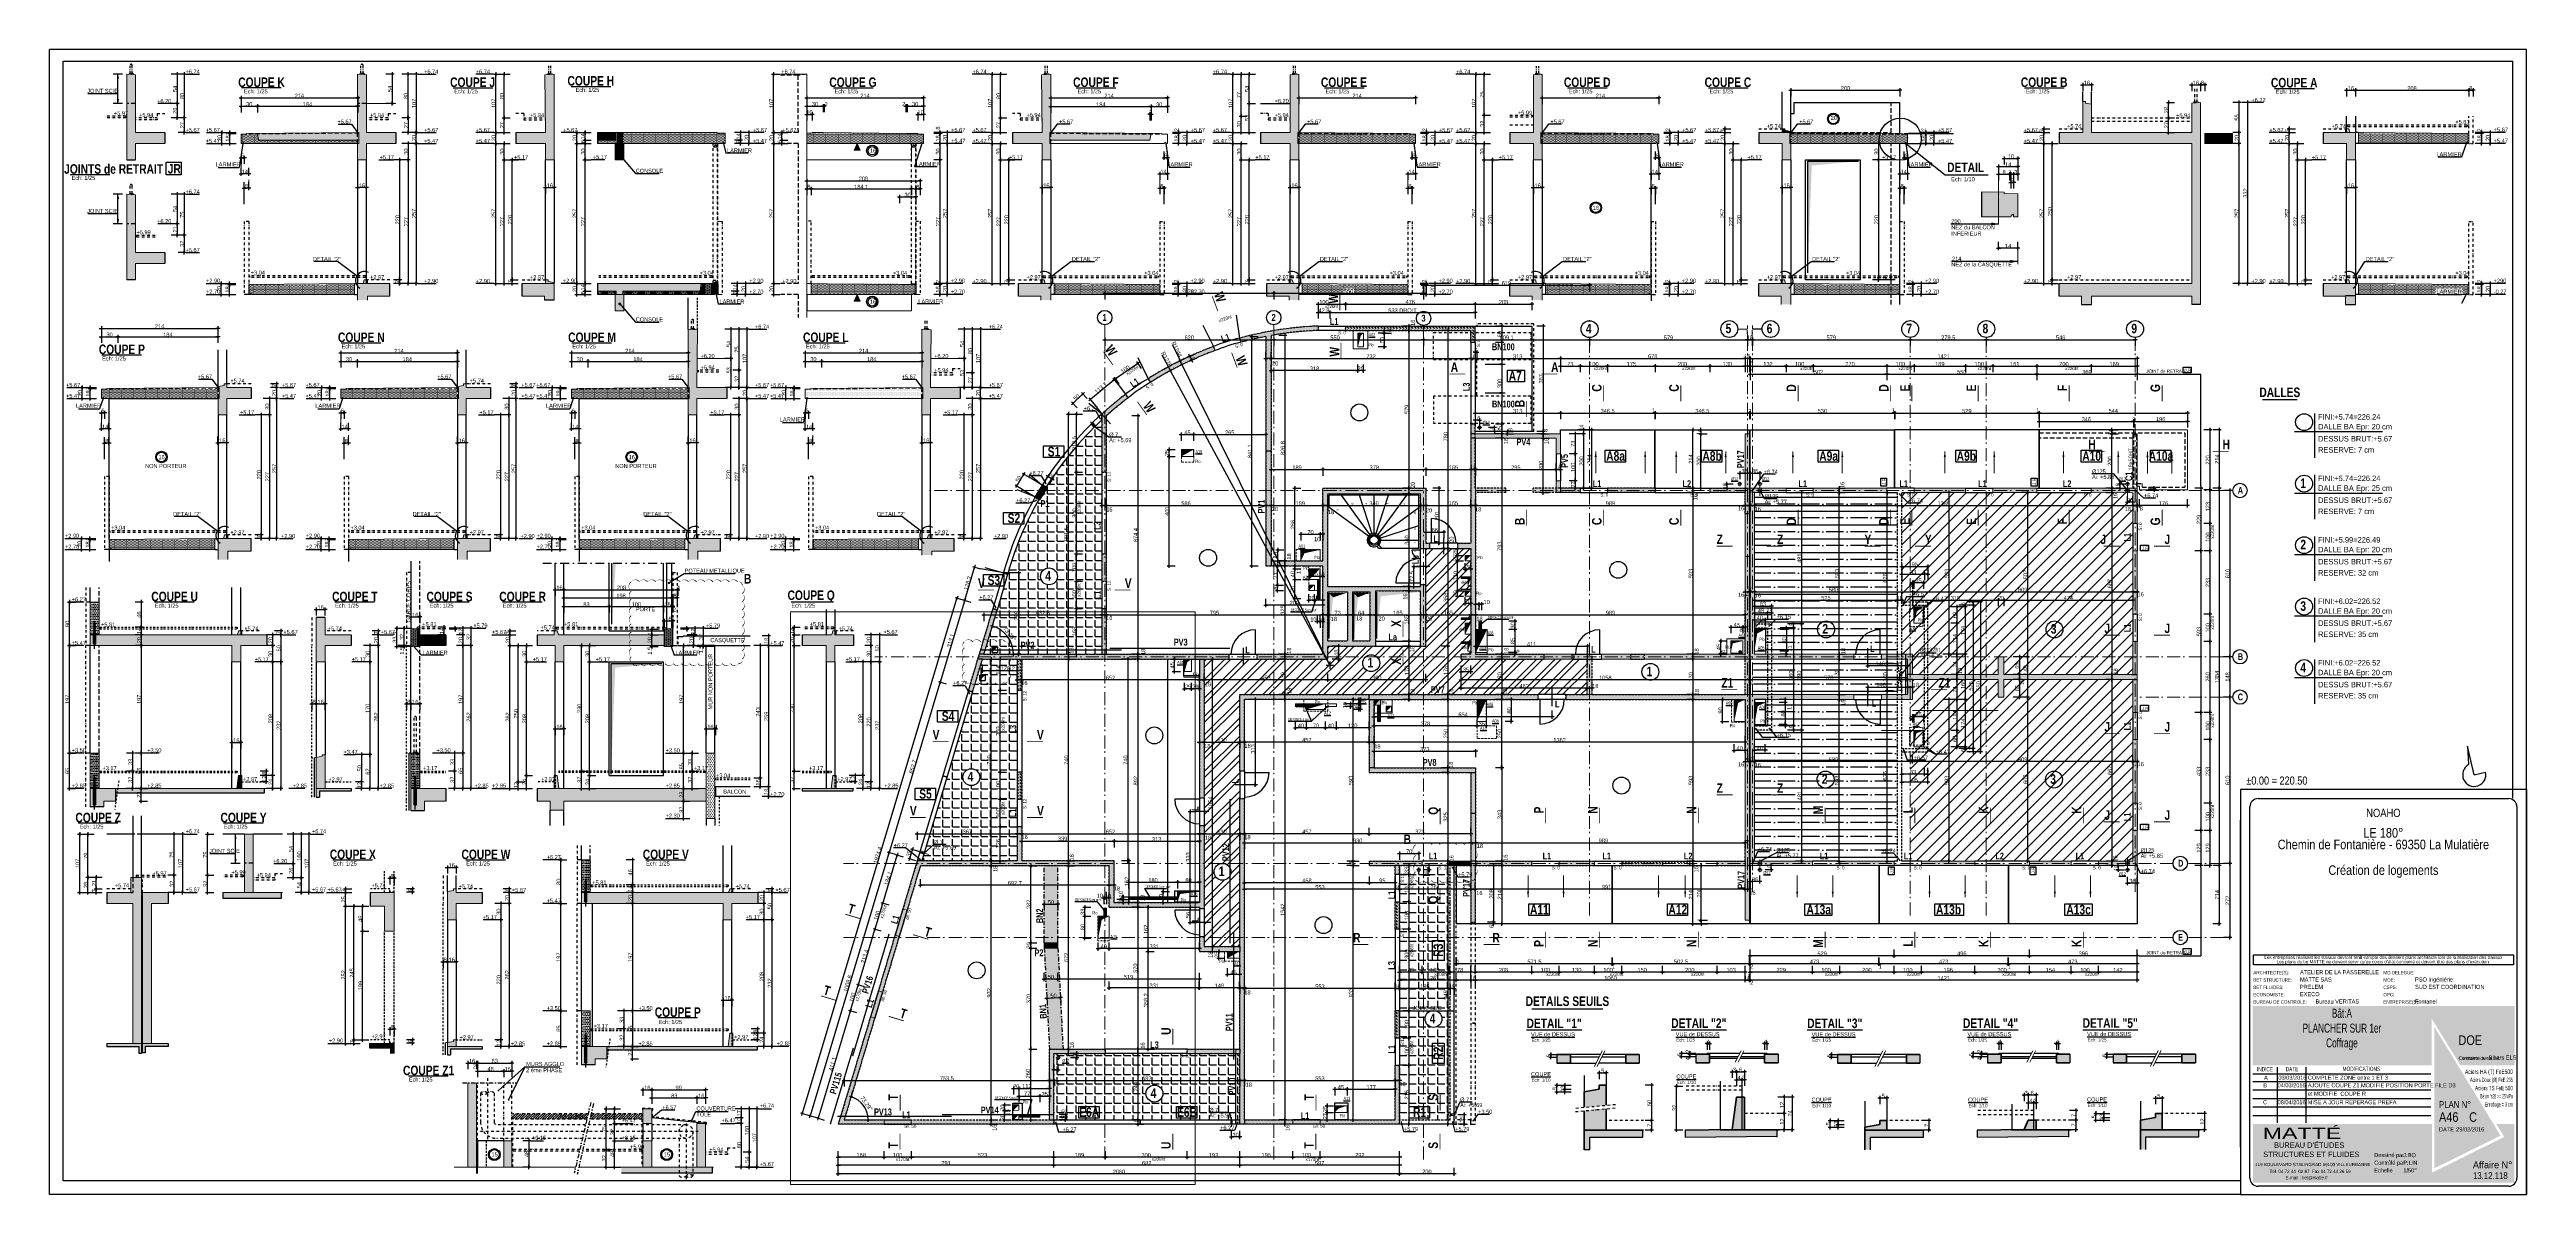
# Model space of a CAD drawing. Header units: centimetres. Extents: x -31 to 9059, y 2319 to 6519.
import ezdxf
from ezdxf.enums import TextEntityAlignment as Align

# ---------------------------------------------------------------- set-up
doc = ezdxf.new("R2010")
doc.units = ezdxf.units.CM
doc.header["$LTSCALE"] = 12.7
doc.header["$PDMODE"] = 1
doc.header["$PDSIZE"] = -2
for name, pattern in [('CACHEX2', [19.05, 12.7, -6.35]), ('Style de ligne -6', [2.08328, 1.25, -0.41656, 0.13886, -0.27786]), ('TIRETPTX2', [50.8, 25.4, -12.7, 0, -12.7])]:
    doc.linetypes.add(name, pattern=pattern)
for name, color, linetype in [('01-cartouche', 7, 'Continuous'), ('01-cartouche-cage A', 7, 'Continuous'), ('01_cote_gen', 4, 'Continuous'), ('01_linteaux', 2, 'Continuous'), ('01_murs_sup', 2, 'CACHEX2'), ('01_poch_BN', 9, 'Continuous'), ('01_poch_murs', 253, 'Continuous'), ('01_poch_poteaux', 250, 'Continuous'), ('01_resv', 32, 'Continuous'), ('01_texte', 230, 'Continuous'), ('AA_COTES', 2, 'Continuous'), ('prlm-EAU-EUEV', 25, 'Continuous'), ('prlm-GT', 242, 'Continuous')]:
    doc.layers.add(name, color=color, linetype=linetype)
for name, color, linetype, lineweight in [('01_murs_coup', 5, 'Continuous', 60), ('01_résv', 32, 'Continuous', 9), ('01_tram_axes', 2, 'TIRETPTX2', 9), ('_GAZELEC-RESERVATION 2', 6, 'Continuous', 18), ('B Général', 7, 'Continuous', 5), ('F REMPLISSAGE-vert foncé', 7, 'Continuous', 13)]:
    doc.layers.add(name, color=color, linetype=linetype, lineweight=lineweight)
doc.styles.add('ARIAL NA', font='ARIALN.TTF')
doc.styles.add('cartouche', font='ARIALN.TTF', dxfattribs={"width": 0.01})
doc.styles.add('Eurostile', font='')
doc.styles.add('impact', font='impact.ttf')
doc.styles.add('MATTE_TXT', font='arial.ttf')
doc.styles.add('STYLE2', font='ARIALN.TTF')
doc.styles.add('stylemattecart', font='ARIALN.TTF')
doc.styles.get('Eurostile').set_extended_font_data('Eurostile')
doc.linetypes.add('ISOLATION', pattern='A,0.00254,-2.54,[134,ltypeshp.shx,S=2.54,R=0,X=-2.54,Y=0],-5.08,[134,ltypeshp.shx,S=2.54,R=180,X=2.54,Y=0],-2.54', length=10.16254)
doc.dimstyles.new('JB10', dxfattribs={"dimscale": 0.1, "dimtxt": 150, "dimasz": 15, "dimexe": 0.1, "dimexo": 0.1, "dimgap": 0.09, "dimtad": 1, "dimdec": 1, "dimlfac": 0.2, "dimdsep": 46, "dimtxsty": 'STYLE2', "dimblk1": 'BOND_G', "dimblk2": 'BOND_D', "dimsah": 1, "dimcen": 1.5, "dimdle": 0.01, "dimse1": 1, "dimse2": 1, "dimclrd": 4, "dimclre": 2, "dimclrt": 6, "dimazin": 2, "dimtfac": 2.333333, "dimtdec": 1, "dimtix": 1, "dimtmove": 2, "dimatfit": 3, "dimldrblk": 'BOND_G', "dimfxl": 1, "dimtolj": 1, "dimtzin": 0, "dimarcsym": 0})
doc.dimstyles.new('JB25', dxfattribs={"dimscale": 0.1, "dimtxt": 150, "dimasz": 15, "dimexe": 0.1, "dimexo": 0.1, "dimgap": 0.09, "dimtad": 1, "dimdec": 1, "dimlfac": 0.5, "dimdsep": 46, "dimtxsty": 'STYLE2', "dimblk1": 'BOND_G', "dimblk2": 'BOND_D', "dimsah": 1, "dimcen": 1.5, "dimdle": 0.01, "dimse1": 1, "dimse2": 1, "dimclrd": 4, "dimclre": 2, "dimclrt": 6, "dimazin": 2, "dimtfac": 2.333333, "dimtdec": 1, "dimtix": 1, "dimtmove": 2, "dimatfit": 3, "dimldrblk": 'BOND_G', "dimfxl": 1, "dimtolj": 1, "dimtzin": 0, "dimarcsym": 0})
doc.dimstyles.new('JB50', dxfattribs={"dimscale": 0.1, "dimtxt": 150, "dimasz": 15, "dimexe": 0.1, "dimexo": 0.1, "dimgap": 0.09, "dimtad": 1, "dimdec": 1, "dimdsep": 46, "dimtxsty": 'STYLE2', "dimblk1": 'BOND_G', "dimblk2": 'BOND_D', "dimsah": 1, "dimcen": 1.5, "dimdle": 0.01, "dimse1": 1, "dimse2": 1, "dimclrd": 4, "dimclre": 2, "dimclrt": 6, "dimazin": 2, "dimtfac": 2.333333, "dimtdec": 1, "dimtix": 1, "dimtmove": 2, "dimatfit": 3, "dimldrblk": 'BOND_G', "dimfxl": 1, "dimtolj": 1, "dimtzin": 0, "dimarcsym": 0})
pattern_1 = [(135, (0, -3966.91), (-11.22532, 9e-16), [7.9375, -7.9375])]
pattern_2 = [(0, (0, 0), (0, 34.925), [25.4, -9.525]), (90, (0, 0), (-34.925, 2e-15), [25.4, -9.525])]

# ---------------------------------------------------------------- blocks, each defined once
blk = doc.blocks.new('BOND_G')
at = {"layer": 'AA_COTES', "color": 0}
for p, q in [((5, 0), (-5, 0)), ((1.8, 1.8), (-1.8, -1.8)), ((0, -5), (0, 15))]:
    blk.add_line(p, q, dxfattribs=at)
blk = doc.blocks.new('BOND_D')
at = {"layer": 'AA_COTES', "color": 0}
for p, q in [((5, 0), (-5, 0)), ((-1.8, -1.8), (1.8, 1.8)), ((0, 5), (0, -15))]:
    blk.add_line(p, q, dxfattribs=at)
blk = doc.blocks.new('*D1107')
at = {"layer": '01_cote_gen', "color": 4, "lineweight": -2, "transparency": 16777216}
blk.add_line((6343.5, 5357.7), (6440.5, 5357.7), dxfattribs=at)
at = {"layer": 'Defpoints', "color": 0, "transparency": 16777216}
for p in [(6442, 5357.7), (6342, 4909.4), (6442, 4909.4)]:
    blk.add_point(p, dxfattribs=at)
at = {"layer": '01_cote_gen', "color": 4, "lineweight": -2, "transparency": 16777216, "xscale": 1.5, "yscale": 1.5, "zscale": 1.5, "rotation": 180}
blk.add_blockref('BOND_G', (6342, 5357.7), dxfattribs=at)
at = {"layer": '01_cote_gen', "color": 4, "lineweight": -2, "transparency": 16777216, "xscale": 1.5, "yscale": 1.5, "zscale": 1.5}
blk.add_blockref('BOND_D', (6442, 5357.7), dxfattribs=at)
at = {"layer": '01_cote_gen', "color": 6, "transparency": 16777216, "insert": (6392, 5365.4), "char_height": 15, "attachment_point": 5, "style": 'STYLE2'}
blk.add_mtext('\\A1;100', dxfattribs=at)
blk = doc.blocks.new('*D1108')
at = {"layer": '01_cote_gen', "color": 4, "lineweight": -2, "transparency": 16777216}
blk.add_line((6443.5, 5357.7), (6710.5, 5357.7), dxfattribs=at)
at = {"layer": 'Defpoints', "color": 0, "transparency": 16777216}
for p in [(6712, 5357.7), (6442, 4909.4), (6712, 4909.4)]:
    blk.add_point(p, dxfattribs=at)
at = {"layer": '01_cote_gen', "color": 4, "lineweight": -2, "transparency": 16777216, "xscale": 1.5, "yscale": 1.5, "zscale": 1.5, "rotation": 180}
blk.add_blockref('BOND_G', (6442, 5357.7), dxfattribs=at)
at = {"layer": '01_cote_gen', "color": 4, "lineweight": -2, "transparency": 16777216, "xscale": 1.5, "yscale": 1.5, "zscale": 1.5}
blk.add_blockref('BOND_D', (6712, 5357.7), dxfattribs=at)
at = {"layer": '01_cote_gen', "color": 6, "transparency": 16777216, "insert": (6577, 5365.4), "char_height": 15, "attachment_point": 5, "style": 'STYLE2'}
blk.add_mtext('\\A1;270', dxfattribs=at)
blk = doc.blocks.new('*D1109')
at = {"layer": '01_cote_gen', "color": 4, "lineweight": -2, "transparency": 16777216}
blk.add_line((6713.5, 5357.7), (6810.5, 5357.7), dxfattribs=at)
at = {"layer": 'Defpoints', "color": 0, "transparency": 16777216}
for p in [(6812, 5357.7), (6712, 4909.4), (6812, 4917.4)]:
    blk.add_point(p, dxfattribs=at)
at = {"layer": '01_cote_gen', "color": 4, "lineweight": -2, "transparency": 16777216, "xscale": 1.5, "yscale": 1.5, "zscale": 1.5, "rotation": 180}
blk.add_blockref('BOND_G', (6712, 5357.7), dxfattribs=at)
at = {"layer": '01_cote_gen', "color": 4, "lineweight": -2, "transparency": 16777216, "xscale": 1.5, "yscale": 1.5, "zscale": 1.5}
blk.add_blockref('BOND_D', (6812, 5357.7), dxfattribs=at)
at = {"layer": '01_cote_gen', "color": 6, "transparency": 16777216, "insert": (6762, 5365.4), "char_height": 15, "attachment_point": 5, "style": 'STYLE2'}
blk.add_mtext('\\A1;100', dxfattribs=at)
blk = doc.blocks.new('*D1110')
at = {"layer": '01_cote_gen', "color": 4, "lineweight": -2, "transparency": 16777216}
blk.add_line((6813.5, 5357.7), (6999.5, 5357.7), dxfattribs=at)
at = {"layer": 'Defpoints', "color": 0, "transparency": 16777216}
for p in [(7001, 5357.7), (6812, 4917.4), (7001, 4913.4)]:
    blk.add_point(p, dxfattribs=at)
at = {"layer": '01_cote_gen', "color": 4, "lineweight": -2, "transparency": 16777216, "xscale": 1.5, "yscale": 1.5, "zscale": 1.5, "rotation": 180}
blk.add_blockref('BOND_G', (6812, 5357.7), dxfattribs=at)
at = {"layer": '01_cote_gen', "color": 4, "lineweight": -2, "transparency": 16777216, "xscale": 1.5, "yscale": 1.5, "zscale": 1.5}
blk.add_blockref('BOND_D', (7001, 5357.7), dxfattribs=at)
at = {"layer": '01_cote_gen', "color": 6, "transparency": 16777216, "insert": (6906.5, 5365.4), "char_height": 15, "attachment_point": 5, "style": 'STYLE2'}
blk.add_mtext('\\A1;189', dxfattribs=at)
blk = doc.blocks.new('*D1111')
at = {"layer": '01_cote_gen', "color": 4, "lineweight": -2, "transparency": 16777216}
blk.add_line((7002.5, 5357.7), (7099.5, 5357.7), dxfattribs=at)
at = {"layer": 'Defpoints', "color": 0, "transparency": 16777216}
for p in [(7101, 5357.7), (7001, 4913.4), (7101, 4909.4)]:
    blk.add_point(p, dxfattribs=at)
at = {"layer": '01_cote_gen', "color": 4, "lineweight": -2, "transparency": 16777216, "xscale": 1.5, "yscale": 1.5, "zscale": 1.5, "rotation": 180}
blk.add_blockref('BOND_G', (7001, 5357.7), dxfattribs=at)
at = {"layer": '01_cote_gen', "color": 4, "lineweight": -2, "transparency": 16777216, "xscale": 1.5, "yscale": 1.5, "zscale": 1.5}
blk.add_blockref('BOND_D', (7101, 5357.7), dxfattribs=at)
at = {"layer": '01_cote_gen', "color": 6, "transparency": 16777216, "insert": (7051, 5365.4), "char_height": 15, "attachment_point": 5, "style": 'STYLE2'}
blk.add_mtext('\\A1;100', dxfattribs=at)
blk = doc.blocks.new('*D1112')
at = {"layer": '01_cote_gen', "color": 4, "lineweight": -2, "transparency": 16777216}
blk.add_line((7102.5, 5357.7), (7260.5, 5357.7), dxfattribs=at)
at = {"layer": 'Defpoints', "color": 0, "transparency": 16777216}
for p in [(7262, 5357.7), (7101, 4909.4), (7262, 4909.3)]:
    blk.add_point(p, dxfattribs=at)
at = {"layer": '01_cote_gen', "color": 4, "lineweight": -2, "transparency": 16777216, "xscale": 1.5, "yscale": 1.5, "zscale": 1.5, "rotation": 180}
blk.add_blockref('BOND_G', (7101, 5357.7), dxfattribs=at)
at = {"layer": '01_cote_gen', "color": 4, "lineweight": -2, "transparency": 16777216, "xscale": 1.5, "yscale": 1.5, "zscale": 1.5}
blk.add_blockref('BOND_D', (7262, 5357.7), dxfattribs=at)
at = {"layer": '01_cote_gen', "color": 6, "transparency": 16777216, "insert": (7181.5, 5365.3), "char_height": 15, "attachment_point": 5, "style": 'STYLE2'}
blk.add_mtext('\\A1;161', dxfattribs=at)
blk = doc.blocks.new('*D1113')
at = {"layer": '01_cote_gen', "color": 4, "lineweight": -2, "transparency": 16777216}
blk.add_line((7263.5, 5357.7), (7460.5, 5357.7), dxfattribs=at)
at = {"layer": 'Defpoints', "color": 0, "transparency": 16777216}
for p in [(7462, 5357.7), (7262, 4909.3), (7462, 4909.3)]:
    blk.add_point(p, dxfattribs=at)
at = {"layer": '01_cote_gen', "color": 4, "lineweight": -2, "transparency": 16777216, "xscale": 1.5, "yscale": 1.5, "zscale": 1.5, "rotation": 180}
blk.add_blockref('BOND_G', (7262, 5357.7), dxfattribs=at)
at = {"layer": '01_cote_gen', "color": 4, "lineweight": -2, "transparency": 16777216, "xscale": 1.5, "yscale": 1.5, "zscale": 1.5}
blk.add_blockref('BOND_D', (7462, 5357.7), dxfattribs=at)
at = {"layer": '01_cote_gen', "color": 6, "transparency": 16777216, "insert": (7362, 5365.3), "char_height": 15, "attachment_point": 5, "style": 'STYLE2'}
blk.add_mtext('\\A1;200', dxfattribs=at)
blk = doc.blocks.new('*D1114')
at = {"layer": '01_cote_gen', "color": 4, "lineweight": -2, "transparency": 16777216}
blk.add_line((7463.5, 5357.7), (7629.5, 5357.7), dxfattribs=at)
at = {"layer": 'Defpoints', "color": 0, "transparency": 16777216}
for p in [(7631, 5357.7), (7462, 4909.3), (7631, 4909.3)]:
    blk.add_point(p, dxfattribs=at)
at = {"layer": '01_cote_gen', "color": 4, "lineweight": -2, "transparency": 16777216, "xscale": 1.5, "yscale": 1.5, "zscale": 1.5, "rotation": 180}
blk.add_blockref('BOND_G', (7462, 5357.7), dxfattribs=at)
at = {"layer": '01_cote_gen', "color": 4, "lineweight": -2, "transparency": 16777216, "xscale": 1.5, "yscale": 1.5, "zscale": 1.5}
blk.add_blockref('BOND_D', (7631, 5357.7), dxfattribs=at)
at = {"layer": '01_cote_gen', "color": 6, "transparency": 16777216, "insert": (7546.5, 5365.3), "char_height": 15, "attachment_point": 5, "style": 'STYLE2'}
blk.add_mtext('\\A1;169', dxfattribs=at)
blk = doc.blocks.new('*D1115')
at = {"layer": '01_cote_gen', "color": 4, "lineweight": -2, "transparency": 16777216}
blk.add_line((7897.4, 4901.8), (7897.4, 4781.8), dxfattribs=at)
at = {"layer": 'Defpoints', "color": 0, "transparency": 16777216}
for p in [(7725.4, 4903.3), (7725.4, 4780.3), (7897.4, 4780.3)]:
    blk.add_point(p, dxfattribs=at)
at = {"layer": '01_cote_gen', "color": 4, "lineweight": -2, "transparency": 16777216, "xscale": 1.5, "yscale": 1.5, "zscale": 1.5}
for name, p, rotation in [('BOND_G', (7897.4, 4903.3), 90), ('BOND_D', (7897.4, 4780.3), 270)]:
    blk.add_blockref(name, p, dxfattribs=dict(at, rotation=rotation))
at = {"layer": '01_cote_gen', "color": 6, "transparency": 16777216, "insert": (7889.7, 4841.8), "char_height": 15, "attachment_point": 5, "rotation": 90, "style": 'STYLE2'}
blk.add_mtext('\\A1;123', dxfattribs=at)
blk = doc.blocks.new('*D1116')
at = {"layer": '01_cote_gen', "color": 4, "lineweight": -2, "transparency": 16777216}
blk.add_line((7897.4, 4778.8), (7897.4, 4681.8), dxfattribs=at)
at = {"layer": 'Defpoints', "color": 0, "transparency": 16777216}
for p in [(7725.4, 4780.3), (7725.4, 4680.3), (7897.4, 4680.3)]:
    blk.add_point(p, dxfattribs=at)
at = {"layer": '01_cote_gen', "color": 4, "lineweight": -2, "transparency": 16777216, "xscale": 1.5, "yscale": 1.5, "zscale": 1.5}
for name, p, rotation in [('BOND_G', (7897.4, 4780.3), 90), ('BOND_D', (7897.4, 4680.3), 270)]:
    blk.add_blockref(name, p, dxfattribs=dict(at, rotation=rotation))
at = {"layer": '01_cote_gen', "color": 6, "transparency": 16777216, "insert": (7889.7, 4730.3), "char_height": 15, "attachment_point": 5, "rotation": 90, "style": 'STYLE2'}
blk.add_mtext('\\A1;100', dxfattribs=at)
blk = doc.blocks.new('*D1117')
at = {"layer": '01_cote_gen', "color": 4, "lineweight": -2, "transparency": 16777216}
blk.add_line((7897.4, 4678.8), (7897.4, 4448.8), dxfattribs=at)
at = {"layer": 'Defpoints', "color": 0, "transparency": 16777216}
for p in [(7725.4, 4680.3), (7725.4, 4447.3), (7897.4, 4447.3)]:
    blk.add_point(p, dxfattribs=at)
at = {"layer": '01_cote_gen', "color": 4, "lineweight": -2, "transparency": 16777216, "xscale": 1.5, "yscale": 1.5, "zscale": 1.5}
for name, p, rotation in [('BOND_G', (7897.4, 4680.3), 90), ('BOND_D', (7897.4, 4447.3), 270)]:
    blk.add_blockref(name, p, dxfattribs=dict(at, rotation=rotation))
at = {"layer": '01_cote_gen', "color": 6, "transparency": 16777216, "insert": (7889.7, 4563.8), "char_height": 15, "attachment_point": 5, "rotation": 90, "style": 'STYLE2'}
blk.add_mtext('\\A1;233', dxfattribs=at)
blk = doc.blocks.new('*D1118')
at = {"layer": '01_cote_gen', "color": 4, "lineweight": -2, "transparency": 16777216}
blk.add_line((7897.4, 4445.8), (7897.4, 4348.8), dxfattribs=at)
at = {"layer": 'Defpoints', "color": 0, "transparency": 16777216}
for p in [(7725.4, 4447.3), (7725.4, 4347.3), (7897.4, 4347.3)]:
    blk.add_point(p, dxfattribs=at)
at = {"layer": '01_cote_gen', "color": 4, "lineweight": -2, "transparency": 16777216, "xscale": 1.5, "yscale": 1.5, "zscale": 1.5}
for name, p, rotation in [('BOND_G', (7897.4, 4447.3), 90), ('BOND_D', (7897.4, 4347.3), 270)]:
    blk.add_blockref(name, p, dxfattribs=dict(at, rotation=rotation))
at = {"layer": '01_cote_gen', "color": 6, "transparency": 16777216, "insert": (7889.7, 4397.3), "char_height": 15, "attachment_point": 5, "rotation": 90, "style": 'STYLE2'}
blk.add_mtext('\\A1;100', dxfattribs=at)
blk = doc.blocks.new('*D1119')
at = {"layer": '01_cote_gen', "color": 4, "lineweight": -2, "transparency": 16777216}
blk.add_line((7897.4, 4345.8), (7897.4, 4088.8), dxfattribs=at)
at = {"layer": 'Defpoints', "color": 0, "transparency": 16777216}
for p in [(7725.4, 4347.3), (7717.4, 4087.3), (7897.4, 4087.3)]:
    blk.add_point(p, dxfattribs=at)
at = {"layer": '01_cote_gen', "color": 4, "lineweight": -2, "transparency": 16777216, "xscale": 1.5, "yscale": 1.5, "zscale": 1.5}
for name, p, rotation in [('BOND_G', (7897.4, 4347.3), 90), ('BOND_D', (7897.4, 4087.3), 270)]:
    blk.add_blockref(name, p, dxfattribs=dict(at, rotation=rotation))
at = {"layer": '01_cote_gen', "color": 6, "transparency": 16777216, "insert": (7889.7, 4217.3), "char_height": 15, "attachment_point": 5, "rotation": 90, "style": 'STYLE2'}
blk.add_mtext('\\A1;260', dxfattribs=at)
blk = doc.blocks.new('*D1120')
at = {"layer": '01_cote_gen', "color": 4, "lineweight": -2, "transparency": 16777216}
blk.add_line((7897.4, 4085.8), (7897.4, 3988.8), dxfattribs=at)
at = {"layer": 'Defpoints', "color": 0, "transparency": 16777216}
for p in [(7717.4, 4087.3), (7725.4, 3987.3), (7897.4, 3987.3)]:
    blk.add_point(p, dxfattribs=at)
at = {"layer": '01_cote_gen', "color": 4, "lineweight": -2, "transparency": 16777216, "xscale": 1.5, "yscale": 1.5, "zscale": 1.5}
for name, p, rotation in [('BOND_G', (7897.4, 4087.3), 90), ('BOND_D', (7897.4, 3987.3), 270)]:
    blk.add_blockref(name, p, dxfattribs=dict(at, rotation=rotation))
at = {"layer": '01_cote_gen', "color": 6, "transparency": 16777216, "insert": (7889.7, 4037.3), "char_height": 15, "attachment_point": 5, "rotation": 90, "style": 'STYLE2'}
blk.add_mtext('\\A1;100', dxfattribs=at)
blk = doc.blocks.new('*D1121')
at = {"layer": '01_cote_gen', "color": 4, "lineweight": -2, "transparency": 16777216}
blk.add_line((7897.4, 3985.8), (7897.4, 3755.8), dxfattribs=at)
at = {"layer": 'Defpoints', "color": 0, "transparency": 16777216}
for p in [(7725.4, 3987.3), (7725.4, 3754.3), (7897.4, 3754.3)]:
    blk.add_point(p, dxfattribs=at)
at = {"layer": '01_cote_gen', "color": 4, "lineweight": -2, "transparency": 16777216, "xscale": 1.5, "yscale": 1.5, "zscale": 1.5}
for name, p, rotation in [('BOND_G', (7897.4, 3987.3), 90), ('BOND_D', (7897.4, 3754.3), 270)]:
    blk.add_blockref(name, p, dxfattribs=dict(at, rotation=rotation))
at = {"layer": '01_cote_gen', "color": 6, "transparency": 16777216, "insert": (7889.7, 3870.8), "char_height": 15, "attachment_point": 5, "rotation": 90, "style": 'STYLE2'}
blk.add_mtext('\\A1;233', dxfattribs=at)
blk = doc.blocks.new('*D1122')
at = {"layer": '01_cote_gen', "color": 4, "lineweight": -2, "transparency": 16777216}
blk.add_line((7897.4, 3752.8), (7897.4, 3655.8), dxfattribs=at)
at = {"layer": 'Defpoints', "color": 0, "transparency": 16777216}
for p in [(7725.4, 3754.3), (7725.4, 3654.3), (7897.4, 3654.3)]:
    blk.add_point(p, dxfattribs=at)
at = {"layer": '01_cote_gen', "color": 4, "lineweight": -2, "transparency": 16777216, "xscale": 1.5, "yscale": 1.5, "zscale": 1.5}
for name, p, rotation in [('BOND_G', (7897.4, 3754.3), 90), ('BOND_D', (7897.4, 3654.3), 270)]:
    blk.add_blockref(name, p, dxfattribs=dict(at, rotation=rotation))
at = {"layer": '01_cote_gen', "color": 6, "transparency": 16777216, "insert": (7889.7, 3704.3), "char_height": 15, "attachment_point": 5, "rotation": 90, "style": 'STYLE2'}
blk.add_mtext('\\A1;100', dxfattribs=at)
blk = doc.blocks.new('*D1123')
at = {"layer": '01_cote_gen', "color": 4, "lineweight": -2, "transparency": 16777216}
blk.add_line((7897.4, 3652.8), (7897.4, 3526.8), dxfattribs=at)
at = {"layer": 'Defpoints', "color": 0, "transparency": 16777216}
for p in [(7725.4, 3654.3), (7725.4, 3525.3), (7897.4, 3525.3)]:
    blk.add_point(p, dxfattribs=at)
at = {"layer": '01_cote_gen', "color": 4, "lineweight": -2, "transparency": 16777216, "xscale": 1.5, "yscale": 1.5, "zscale": 1.5}
for name, p, rotation in [('BOND_G', (7897.4, 3654.3), 90), ('BOND_D', (7897.4, 3525.3), 270)]:
    blk.add_blockref(name, p, dxfattribs=dict(at, rotation=rotation))
at = {"layer": '01_cote_gen', "color": 6, "transparency": 16777216, "insert": (7889.7, 3589.8), "char_height": 15, "attachment_point": 5, "rotation": 90, "style": 'STYLE2'}
blk.add_mtext('\\A1;129', dxfattribs=at)
blk = doc.blocks.new('*D1124')
at = {"layer": '01_cote_gen', "color": 4, "lineweight": -2, "transparency": 16777216}
blk.add_line((7931.3, 4907.8), (7931.3, 3526.8), dxfattribs=at)
at = {"layer": 'Defpoints', "color": 0, "transparency": 16777216}
for p in [(7874.9, 4909.3), (7874.9, 3525.3), (7931.3, 3525.3)]:
    blk.add_point(p, dxfattribs=at)
at = {"layer": '01_cote_gen', "color": 4, "lineweight": -2, "transparency": 16777216, "xscale": 1.5, "yscale": 1.5, "zscale": 1.5}
for name, p, rotation in [('BOND_G', (7931.3, 4909.3), 90), ('BOND_D', (7931.3, 3525.3), 270)]:
    blk.add_blockref(name, p, dxfattribs=dict(at, rotation=rotation))
at = {"layer": '01_cote_gen', "color": 6, "transparency": 16777216, "insert": (7923.7, 4217.3), "char_height": 15, "attachment_point": 5, "rotation": 90, "style": 'STYLE2'}
blk.add_mtext('\\A1;1384', dxfattribs=at)
blk = doc.blocks.new('*D1125')
at = {"layer": '01_cote_gen', "color": 4, "lineweight": -2, "transparency": 16777216}
blk.add_line((7629.5, 3104.9), (6211.5, 3104.9), dxfattribs=at)
at = {"layer": 'Defpoints', "color": 0, "transparency": 16777216}
for p in [(6210, 3525.4), (7631, 3525.3), (6210, 3104.9)]:
    blk.add_point(p, dxfattribs=at)
at = {"layer": '01_cote_gen', "color": 4, "lineweight": -2, "transparency": 16777216, "xscale": 1.5, "yscale": 1.5, "zscale": 1.5, "rotation": 180}
blk.add_blockref('BOND_D', (6210, 3104.9), dxfattribs=at)
at = {"layer": '01_cote_gen', "color": 4, "lineweight": -2, "transparency": 16777216, "xscale": 1.5, "yscale": 1.5, "zscale": 1.5}
blk.add_blockref('BOND_G', (7631, 3104.9), dxfattribs=at)
at = {"layer": '01_cote_gen', "color": 6, "transparency": 16777216, "insert": (6920.9, 3112.4), "char_height": 15, "attachment_point": 5, "style": 'STYLE2'}
blk.add_mtext('\\A1;1421', dxfattribs=at)
blk = doc.blocks.new('*D1126')
at = {"layer": '01_cote_gen', "color": 4, "lineweight": -2, "transparency": 16777216}
blk.add_line((7629.5, 3134.7), (7490.5, 3134.7), dxfattribs=at)
at = {"layer": 'Defpoints', "color": 0, "transparency": 16777216}
for p in [(7489, 3525.3), (7631, 3525.3), (7489, 3134.7)]:
    blk.add_point(p, dxfattribs=at)
at = {"layer": '01_cote_gen', "color": 4, "lineweight": -2, "transparency": 16777216, "xscale": 1.5, "yscale": 1.5, "zscale": 1.5, "rotation": 180}
blk.add_blockref('BOND_D', (7489, 3134.7), dxfattribs=at)
at = {"layer": '01_cote_gen', "color": 4, "lineweight": -2, "transparency": 16777216, "xscale": 1.5, "yscale": 1.5, "zscale": 1.5}
blk.add_blockref('BOND_G', (7631, 3134.7), dxfattribs=at)
at = {"layer": '01_cote_gen', "color": 6, "transparency": 16777216, "insert": (7560, 3142.2), "char_height": 15, "attachment_point": 5, "style": 'STYLE2'}
blk.add_mtext('\\A1;142', dxfattribs=at)
blk = doc.blocks.new('*D1127')
at = {"layer": '01_cote_gen', "color": 4, "lineweight": -2, "transparency": 16777216}
blk.add_line((7387.5, 3134.7), (7236.5, 3134.7), dxfattribs=at)
at = {"layer": 'Defpoints', "color": 0, "transparency": 16777216}
for p in [(7235, 3525.4), (7389, 3525.4), (7235, 3134.7)]:
    blk.add_point(p, dxfattribs=at)
at = {"layer": '01_cote_gen', "color": 4, "lineweight": -2, "transparency": 16777216, "xscale": 1.5, "yscale": 1.5, "zscale": 1.5, "rotation": 180}
blk.add_blockref('BOND_D', (7235, 3134.7), dxfattribs=at)
at = {"layer": '01_cote_gen', "color": 4, "lineweight": -2, "transparency": 16777216, "xscale": 1.5, "yscale": 1.5, "zscale": 1.5}
blk.add_blockref('BOND_G', (7389, 3134.7), dxfattribs=at)
at = {"layer": '01_cote_gen', "color": 6, "transparency": 16777216, "insert": (7312, 3142.4), "char_height": 15, "attachment_point": 5, "style": 'STYLE2'}
blk.add_mtext('\\A1;154', dxfattribs=at)
blk = doc.blocks.new('*D1128')
at = {"layer": '01_cote_gen', "color": 4, "lineweight": -2, "transparency": 16777216}
blk.add_line((7233.5, 3134.7), (7036.5, 3134.7), dxfattribs=at)
at = {"layer": 'Defpoints', "color": 0, "transparency": 16777216}
for p in [(7035, 3533.4), (7235, 3525.4), (7035, 3134.7)]:
    blk.add_point(p, dxfattribs=at)
at = {"layer": '01_cote_gen', "color": 4, "lineweight": -2, "transparency": 16777216, "xscale": 1.5, "yscale": 1.5, "zscale": 1.5, "rotation": 180}
blk.add_blockref('BOND_D', (7035, 3134.7), dxfattribs=at)
at = {"layer": '01_cote_gen', "color": 4, "lineweight": -2, "transparency": 16777216, "xscale": 1.5, "yscale": 1.5, "zscale": 1.5}
blk.add_blockref('BOND_G', (7235, 3134.7), dxfattribs=at)
at = {"layer": '01_cote_gen', "color": 6, "transparency": 16777216, "insert": (7135, 3142.4), "char_height": 15, "attachment_point": 5, "style": 'STYLE2'}
blk.add_mtext('\\A1;200', dxfattribs=at)
blk = doc.blocks.new('*D1129')
at = {"layer": '01_cote_gen', "color": 4, "lineweight": -2, "transparency": 16777216}
blk.add_line((7033.5, 3134.7), (6840.5, 3134.7), dxfattribs=at)
at = {"layer": 'Defpoints', "color": 0, "transparency": 16777216}
for p in [(6839, 3525.4), (7035, 3533.4), (6839, 3134.7)]:
    blk.add_point(p, dxfattribs=at)
at = {"layer": '01_cote_gen', "color": 4, "lineweight": -2, "transparency": 16777216, "xscale": 1.5, "yscale": 1.5, "zscale": 1.5, "rotation": 180}
blk.add_blockref('BOND_D', (6839, 3134.7), dxfattribs=at)
at = {"layer": '01_cote_gen', "color": 4, "lineweight": -2, "transparency": 16777216, "xscale": 1.5, "yscale": 1.5, "zscale": 1.5}
blk.add_blockref('BOND_G', (7035, 3134.7), dxfattribs=at)
at = {"layer": '01_cote_gen', "color": 6, "transparency": 16777216, "insert": (6937, 3142.4), "char_height": 15, "attachment_point": 5, "style": 'STYLE2'}
blk.add_mtext('\\A1;196', dxfattribs=at)
blk = doc.blocks.new('*D1130')
at = {"layer": '01_cote_gen', "color": 4, "lineweight": -2, "transparency": 16777216}
blk.add_line((6837.5, 3134.7), (6740.5, 3134.7), dxfattribs=at)
at = {"layer": 'Defpoints', "color": 0, "transparency": 16777216}
for p in [(6739, 3525.4), (6839, 3525.4), (6739, 3134.7)]:
    blk.add_point(p, dxfattribs=at)
at = {"layer": '01_cote_gen', "color": 4, "lineweight": -2, "transparency": 16777216, "xscale": 1.5, "yscale": 1.5, "zscale": 1.5, "rotation": 180}
blk.add_blockref('BOND_D', (6739, 3134.7), dxfattribs=at)
at = {"layer": '01_cote_gen', "color": 4, "lineweight": -2, "transparency": 16777216, "xscale": 1.5, "yscale": 1.5, "zscale": 1.5}
blk.add_blockref('BOND_G', (6839, 3134.7), dxfattribs=at)
at = {"layer": '01_cote_gen', "color": 6, "transparency": 16777216, "insert": (6789, 3142.4), "char_height": 15, "attachment_point": 5, "style": 'STYLE2'}
blk.add_mtext('\\A1;100', dxfattribs=at)
blk = doc.blocks.new('*D1131')
at = {"layer": '01_cote_gen', "color": 4, "lineweight": -2, "transparency": 16777216}
blk.add_line((6737.5, 3134.7), (6540.5, 3134.7), dxfattribs=at)
at = {"layer": 'Defpoints', "color": 0, "transparency": 16777216}
for p in [(6539, 3525.4), (6739, 3525.4), (6539, 3134.7)]:
    blk.add_point(p, dxfattribs=at)
at = {"layer": '01_cote_gen', "color": 4, "lineweight": -2, "transparency": 16777216, "xscale": 1.5, "yscale": 1.5, "zscale": 1.5, "rotation": 180}
blk.add_blockref('BOND_D', (6539, 3134.7), dxfattribs=at)
at = {"layer": '01_cote_gen', "color": 4, "lineweight": -2, "transparency": 16777216, "xscale": 1.5, "yscale": 1.5, "zscale": 1.5}
blk.add_blockref('BOND_G', (6739, 3134.7), dxfattribs=at)
at = {"layer": '01_cote_gen', "color": 6, "transparency": 16777216, "insert": (6639, 3142.4), "char_height": 15, "attachment_point": 5, "style": 'STYLE2'}
blk.add_mtext('\\A1;200', dxfattribs=at)
blk = doc.blocks.new('*D1132')
at = {"layer": '01_cote_gen', "color": 4, "lineweight": -2, "transparency": 16777216}
blk.add_line((6537.5, 3134.7), (6440.5, 3134.7), dxfattribs=at)
at = {"layer": 'Defpoints', "color": 0, "transparency": 16777216}
for p in [(6439, 3525.4), (6539, 3525.4), (6439, 3134.7)]:
    blk.add_point(p, dxfattribs=at)
at = {"layer": '01_cote_gen', "color": 4, "lineweight": -2, "transparency": 16777216, "xscale": 1.5, "yscale": 1.5, "zscale": 1.5, "rotation": 180}
blk.add_blockref('BOND_D', (6439, 3134.7), dxfattribs=at)
at = {"layer": '01_cote_gen', "color": 4, "lineweight": -2, "transparency": 16777216, "xscale": 1.5, "yscale": 1.5, "zscale": 1.5}
blk.add_blockref('BOND_G', (6539, 3134.7), dxfattribs=at)
at = {"layer": '01_cote_gen', "color": 6, "transparency": 16777216, "insert": (6489, 3142.4), "char_height": 15, "attachment_point": 5, "style": 'STYLE2'}
blk.add_mtext('\\A1;100', dxfattribs=at)
blk = doc.blocks.new('*D1133')
at = {"layer": '01_cote_gen', "color": 4, "lineweight": -2, "transparency": 16777216}
blk.add_line((6437.5, 3134.7), (6211.5, 3134.7), dxfattribs=at)
at = {"layer": 'Defpoints', "color": 0, "transparency": 16777216}
for p in [(6210, 3525.4), (6439, 3525.4), (6210, 3134.7)]:
    blk.add_point(p, dxfattribs=at)
at = {"layer": '01_cote_gen', "color": 4, "lineweight": -2, "transparency": 16777216, "xscale": 1.5, "yscale": 1.5, "zscale": 1.5, "rotation": 180}
blk.add_blockref('BOND_D', (6210, 3134.7), dxfattribs=at)
at = {"layer": '01_cote_gen', "color": 4, "lineweight": -2, "transparency": 16777216, "xscale": 1.5, "yscale": 1.5, "zscale": 1.5}
blk.add_blockref('BOND_G', (6439, 3134.7), dxfattribs=at)
at = {"layer": '01_cote_gen', "color": 6, "transparency": 16777216, "insert": (6324.5, 3142.4), "char_height": 15, "attachment_point": 5, "style": 'STYLE2'}
blk.add_mtext('\\A1;229', dxfattribs=at)
blk = doc.blocks.new('*D1134')
at = {"layer": '01_cote_gen', "color": 4, "lineweight": -2, "transparency": 16777216}
blk.add_line((7487.5, 3134.7), (7390.5, 3134.7), dxfattribs=at)
at = {"layer": 'Defpoints', "color": 0, "transparency": 16777216}
for p in [(7389, 3525.4), (7489, 3525.3), (7389, 3134.7)]:
    blk.add_point(p, dxfattribs=at)
at = {"layer": '01_cote_gen', "color": 4, "lineweight": -2, "transparency": 16777216, "xscale": 1.5, "yscale": 1.5, "zscale": 1.5, "rotation": 180}
blk.add_blockref('BOND_D', (7389, 3134.7), dxfattribs=at)
at = {"layer": '01_cote_gen', "color": 4, "lineweight": -2, "transparency": 16777216, "xscale": 1.5, "yscale": 1.5, "zscale": 1.5}
blk.add_blockref('BOND_G', (7489, 3134.7), dxfattribs=at)
at = {"layer": '01_cote_gen', "color": 6, "transparency": 16777216, "insert": (7439, 3142.4), "char_height": 15, "attachment_point": 5, "style": 'STYLE2'}
blk.add_mtext('\\A1;100', dxfattribs=at)
blk = doc.blocks.new('*D1135')
at = {"layer": '01_cote_gen', "color": 4, "lineweight": -2, "transparency": 16777216}
blk.add_line((6190.5, 3134.7), (6090.5, 3134.7), dxfattribs=at)
at = {"layer": 'Defpoints', "color": 0, "transparency": 16777216}
for p in [(6089, 3533.4), (6192, 3525.4), (6089, 3134.7)]:
    blk.add_point(p, dxfattribs=at)
at = {"layer": '01_cote_gen', "color": 4, "lineweight": -2, "transparency": 16777216, "xscale": 1.5, "yscale": 1.5, "zscale": 1.5, "rotation": 180}
blk.add_blockref('BOND_D', (6089, 3134.7), dxfattribs=at)
at = {"layer": '01_cote_gen', "color": 4, "lineweight": -2, "transparency": 16777216, "xscale": 1.5, "yscale": 1.5, "zscale": 1.5}
blk.add_blockref('BOND_G', (6192, 3134.7), dxfattribs=at)
at = {"layer": '01_cote_gen', "color": 6, "transparency": 16777216, "insert": (6140.5, 3142.4), "char_height": 15, "attachment_point": 5, "style": 'STYLE2'}
blk.add_mtext('\\A1;103', dxfattribs=at)
blk = doc.blocks.new('*D1136')
at = {"layer": '01_cote_gen', "color": 4, "lineweight": -2, "transparency": 16777216}
for p, q in [((6190.5, 3104.9), (6189, 3104.9)), ((6192, 3104.9), (6208, 3104.9)), ((6209.5, 3104.9), (6211, 3104.9))]:
    blk.add_line(p, q, dxfattribs=at)
at = {"layer": 'Defpoints', "color": 0, "transparency": 16777216}
for p in [(6192, 3325.4), (6208, 3325.4), (6208, 3104.9)]:
    blk.add_point(p, dxfattribs=at)
at = {"layer": '01_cote_gen', "color": 4, "lineweight": -2, "transparency": 16777216, "xscale": 1.5, "yscale": 1.5, "zscale": 1.5}
blk.add_blockref('BOND_G', (6192, 3104.9), dxfattribs=at)
at = {"layer": '01_cote_gen', "color": 4, "lineweight": -2, "transparency": 16777216, "xscale": 1.5, "yscale": 1.5, "zscale": 1.5, "rotation": 180}
blk.add_blockref('BOND_D', (6208, 3104.9), dxfattribs=at)
at = {"layer": '01_cote_gen', "color": 6, "transparency": 16777216, "insert": (6200, 3112.5), "char_height": 15, "attachment_point": 5, "style": 'STYLE2'}
blk.add_mtext('\\A1;16', dxfattribs=at)
blk = doc.blocks.new('*D1137')
at = {"layer": '01_cote_gen', "color": 4, "lineweight": -2, "transparency": 16777216}
for p, q in [((6206.5, 3104.9), (6205, 3104.9)), ((6208, 3104.9), (6210, 3104.9)), ((6211.5, 3104.9), (6213, 3104.9))]:
    blk.add_line(p, q, dxfattribs=at)
at = {"layer": 'Defpoints', "color": 0, "transparency": 16777216}
for p in [(6208, 3101.3), (6210, 3104.9), (6210, 3101.3)]:
    blk.add_point(p, dxfattribs=at)
at = {"layer": '01_cote_gen', "color": 4, "lineweight": -2, "transparency": 16777216, "xscale": 1.5, "yscale": 1.5, "zscale": 1.5}
blk.add_blockref('BOND_G', (6208, 3104.9), dxfattribs=at)
at = {"layer": '01_cote_gen', "color": 4, "lineweight": -2, "transparency": 16777216, "xscale": 1.5, "yscale": 1.5, "zscale": 1.5, "rotation": 180}
blk.add_blockref('BOND_D', (6210, 3104.9), dxfattribs=at)
at = {"layer": '01_cote_gen', "color": 6, "transparency": 16777216, "insert": (6216.1, 3095.4), "char_height": 15, "attachment_point": 5, "style": 'STYLE2'}
blk.add_mtext('\\A1;2', dxfattribs=at)
blk = doc.blocks.new('*D1138')
at = {"layer": '01_cote_gen', "color": 4, "lineweight": -2, "transparency": 16777216}
blk.add_line((6087.5, 3134.7), (5890.5, 3134.7), dxfattribs=at)
at = {"layer": 'Defpoints', "color": 0, "transparency": 16777216}
for p in [(5889, 3525.4), (6089, 3525.4), (5889, 3134.7)]:
    blk.add_point(p, dxfattribs=at)
at = {"layer": '01_cote_gen', "color": 4, "lineweight": -2, "transparency": 16777216, "xscale": 1.5, "yscale": 1.5, "zscale": 1.5, "rotation": 180}
blk.add_blockref('BOND_D', (5889, 3134.7), dxfattribs=at)
at = {"layer": '01_cote_gen', "color": 4, "lineweight": -2, "transparency": 16777216, "xscale": 1.5, "yscale": 1.5, "zscale": 1.5}
blk.add_blockref('BOND_G', (6089, 3134.7), dxfattribs=at)
at = {"layer": '01_cote_gen', "color": 6, "transparency": 16777216, "insert": (5989, 3142.4), "char_height": 15, "attachment_point": 5, "style": 'STYLE2'}
blk.add_mtext('\\A1;200', dxfattribs=at)
blk = doc.blocks.new('*D1139')
at = {"layer": '01_cote_gen', "color": 4, "lineweight": -2, "transparency": 16777216}
blk.add_line((5887.5, 3134.7), (5740.5, 3134.7), dxfattribs=at)
at = {"layer": 'Defpoints', "color": 0, "transparency": 16777216}
for p in [(5739, 3525.4), (5889, 3525.4), (5739, 3134.7)]:
    blk.add_point(p, dxfattribs=at)
at = {"layer": '01_cote_gen', "color": 4, "lineweight": -2, "transparency": 16777216, "xscale": 1.5, "yscale": 1.5, "zscale": 1.5, "rotation": 180}
blk.add_blockref('BOND_D', (5739, 3134.7), dxfattribs=at)
at = {"layer": '01_cote_gen', "color": 4, "lineweight": -2, "transparency": 16777216, "xscale": 1.5, "yscale": 1.5, "zscale": 1.5}
blk.add_blockref('BOND_G', (5889, 3134.7), dxfattribs=at)
at = {"layer": '01_cote_gen', "color": 6, "transparency": 16777216, "insert": (5814, 3142.4), "char_height": 15, "attachment_point": 5, "style": 'STYLE2'}
blk.add_mtext('\\A1;150', dxfattribs=at)
blk = doc.blocks.new('*D1140')
at = {"layer": '01_cote_gen', "color": 4, "lineweight": -2, "transparency": 16777216}
blk.add_line((5737.5, 3134.7), (5640.5, 3134.7), dxfattribs=at)
at = {"layer": 'Defpoints', "color": 0, "transparency": 16777216}
for p in [(5639, 3525.4), (5739, 3525.4), (5639, 3134.7)]:
    blk.add_point(p, dxfattribs=at)
at = {"layer": '01_cote_gen', "color": 4, "lineweight": -2, "transparency": 16777216, "xscale": 1.5, "yscale": 1.5, "zscale": 1.5, "rotation": 180}
blk.add_blockref('BOND_D', (5639, 3134.7), dxfattribs=at)
at = {"layer": '01_cote_gen', "color": 4, "lineweight": -2, "transparency": 16777216, "xscale": 1.5, "yscale": 1.5, "zscale": 1.5}
blk.add_blockref('BOND_G', (5739, 3134.7), dxfattribs=at)
at = {"layer": '01_cote_gen', "color": 6, "transparency": 16777216, "insert": (5689, 3142.4), "char_height": 15, "attachment_point": 5, "style": 'STYLE2'}
blk.add_mtext('\\A1;100', dxfattribs=at)
blk = doc.blocks.new('*D1141')
at = {"layer": '01_cote_gen', "color": 4, "lineweight": -2, "transparency": 16777216}
blk.add_line((5637.5, 3134.7), (5510.5, 3134.7), dxfattribs=at)
at = {"layer": 'Defpoints', "color": 0, "transparency": 16777216}
for p in [(5509, 3525.4), (5639, 3525.4), (5509, 3134.7)]:
    blk.add_point(p, dxfattribs=at)
at = {"layer": '01_cote_gen', "color": 4, "lineweight": -2, "transparency": 16777216, "xscale": 1.5, "yscale": 1.5, "zscale": 1.5, "rotation": 180}
blk.add_blockref('BOND_D', (5509, 3134.7), dxfattribs=at)
at = {"layer": '01_cote_gen', "color": 4, "lineweight": -2, "transparency": 16777216, "xscale": 1.5, "yscale": 1.5, "zscale": 1.5}
blk.add_blockref('BOND_G', (5639, 3134.7), dxfattribs=at)
at = {"layer": '01_cote_gen', "color": 6, "transparency": 16777216, "insert": (5574, 3142.4), "char_height": 15, "attachment_point": 5, "style": 'STYLE2'}
blk.add_mtext('\\A1;130', dxfattribs=at)
blk = doc.blocks.new('*D1142')
at = {"layer": '01_cote_gen', "color": 4, "lineweight": -2, "transparency": 16777216}
blk.add_line((5507.5, 3134.7), (5410.5, 3134.7), dxfattribs=at)
at = {"layer": 'Defpoints', "color": 0, "transparency": 16777216}
for p in [(5409, 3525.4), (5509, 3525.4), (5409, 3134.7)]:
    blk.add_point(p, dxfattribs=at)
at = {"layer": '01_cote_gen', "color": 4, "lineweight": -2, "transparency": 16777216, "xscale": 1.5, "yscale": 1.5, "zscale": 1.5, "rotation": 180}
blk.add_blockref('BOND_D', (5409, 3134.7), dxfattribs=at)
at = {"layer": '01_cote_gen', "color": 4, "lineweight": -2, "transparency": 16777216, "xscale": 1.5, "yscale": 1.5, "zscale": 1.5}
blk.add_blockref('BOND_G', (5509, 3134.7), dxfattribs=at)
at = {"layer": '01_cote_gen', "color": 6, "transparency": 16777216, "insert": (5459, 3142.4), "char_height": 15, "attachment_point": 5, "style": 'STYLE2'}
blk.add_mtext('\\A1;100', dxfattribs=at)
blk = doc.blocks.new('*D1143')
at = {"layer": '01_cote_gen', "color": 4, "lineweight": -2, "transparency": 16777216}
blk.add_line((6190.5, 3104.9), (5133.5, 3104.9), dxfattribs=at)
at = {"layer": 'Defpoints', "color": 0, "transparency": 16777216}
for p in [(5132, 3157.2), (5132, 3104.9), (6192, 3157.2)]:
    blk.add_point(p, dxfattribs=at)
at = {"layer": '01_cote_gen', "color": 4, "lineweight": -2, "transparency": 16777216, "xscale": 1.5, "yscale": 1.5, "zscale": 1.5, "rotation": 180}
blk.add_blockref('BOND_D', (5132, 3104.9), dxfattribs=at)
at = {"layer": '01_cote_gen', "color": 4, "lineweight": -2, "transparency": 16777216, "xscale": 1.5, "yscale": 1.5, "zscale": 1.5}
blk.add_blockref('BOND_G', (6192, 3104.9), dxfattribs=at)
at = {"layer": '01_cote_gen', "color": 6, "transparency": 16777216, "insert": (5697.9, 3112.5), "char_height": 15, "attachment_point": 5, "style": 'STYLE2'}
blk.add_mtext('\\A1;1060', dxfattribs=at)
blk = doc.blocks.new('*D1144')
at = {"layer": '01_cote_gen', "color": 4, "lineweight": -2, "transparency": 16777216}
blk.add_line((5183.5, 3104.9), (4925.5, 3104.9), dxfattribs=at)
at = {"layer": 'Defpoints', "color": 0, "transparency": 16777216}
for p in [(4924, 3326.6), (5185, 3317.4), (4924, 3104.9)]:
    blk.add_point(p, dxfattribs=at)
at = {"layer": '01_cote_gen', "color": 4, "lineweight": -2, "transparency": 16777216, "xscale": 1.5, "yscale": 1.5, "zscale": 1.5, "rotation": 180}
blk.add_blockref('BOND_D', (4924, 3104.9), dxfattribs=at)
at = {"layer": '01_cote_gen', "color": 4, "lineweight": -2, "transparency": 16777216, "xscale": 1.5, "yscale": 1.5, "zscale": 1.5}
blk.add_blockref('BOND_G', (5185, 3104.9), dxfattribs=at)
at = {"layer": '01_cote_gen', "color": 6, "transparency": 16777216, "insert": (5052.6, 3112.5), "char_height": 15, "attachment_point": 5, "style": 'STYLE2'}
blk.add_mtext('\\A1;261', dxfattribs=at)
blk = doc.blocks.new('*D1145')
at = {"layer": '01_cote_gen', "color": 4, "lineweight": -2, "transparency": 16777216}
blk.add_line((5183.5, 3134.7), (5108.5, 3134.7), dxfattribs=at)
at = {"layer": 'Defpoints', "color": 0, "transparency": 16777216}
for p in [(5107, 3525.4), (5185, 3525.4), (5107, 3134.7)]:
    blk.add_point(p, dxfattribs=at)
at = {"layer": '01_cote_gen', "color": 4, "lineweight": -2, "transparency": 16777216, "xscale": 1.5, "yscale": 1.5, "zscale": 1.5, "rotation": 180}
blk.add_blockref('BOND_D', (5107, 3134.7), dxfattribs=at)
at = {"layer": '01_cote_gen', "color": 4, "lineweight": -2, "transparency": 16777216, "xscale": 1.5, "yscale": 1.5, "zscale": 1.5}
blk.add_blockref('BOND_G', (5185, 3134.7), dxfattribs=at)
at = {"layer": '01_cote_gen', "color": 6, "transparency": 16777216, "insert": (5146, 3142.4), "char_height": 15, "attachment_point": 5, "style": 'STYLE2'}
blk.add_mtext('\\A1;78', dxfattribs=at)
blk = doc.blocks.new('*D1146')
at = {"layer": '01_cote_gen', "color": 4, "lineweight": -2, "transparency": 16777216}
blk.add_line((5105.5, 3134.7), (5008.5, 3134.7), dxfattribs=at)
at = {"layer": 'Defpoints', "color": 0, "transparency": 16777216}
for p in [(5007, 3525.4), (5107, 3525.4), (5007, 3134.7)]:
    blk.add_point(p, dxfattribs=at)
at = {"layer": '01_cote_gen', "color": 4, "lineweight": -2, "transparency": 16777216, "xscale": 1.5, "yscale": 1.5, "zscale": 1.5, "rotation": 180}
blk.add_blockref('BOND_D', (5007, 3134.7), dxfattribs=at)
at = {"layer": '01_cote_gen', "color": 4, "lineweight": -2, "transparency": 16777216, "xscale": 1.5, "yscale": 1.5, "zscale": 1.5}
blk.add_blockref('BOND_G', (5107, 3134.7), dxfattribs=at)
at = {"layer": '01_cote_gen', "color": 6, "transparency": 16777216, "insert": (5053, 3142.4), "char_height": 15, "attachment_point": 5, "style": 'STYLE2'}
blk.add_mtext('\\A1;100', dxfattribs=at)
blk = doc.blocks.new('*D1147')
at = {"layer": '01_cote_gen', "color": 4, "lineweight": -2, "transparency": 16777216}
blk.add_line((5005.5, 3134.7), (4925.5, 3134.7), dxfattribs=at)
at = {"layer": 'Defpoints', "color": 0, "transparency": 16777216}
for p in [(4924, 3525.4), (5007, 3525.4), (4924, 3134.7)]:
    blk.add_point(p, dxfattribs=at)
at = {"layer": '01_cote_gen', "color": 4, "lineweight": -2, "transparency": 16777216, "xscale": 1.5, "yscale": 1.5, "zscale": 1.5, "rotation": 180}
blk.add_blockref('BOND_D', (4924, 3134.7), dxfattribs=at)
at = {"layer": '01_cote_gen', "color": 4, "lineweight": -2, "transparency": 16777216, "xscale": 1.5, "yscale": 1.5, "zscale": 1.5}
blk.add_blockref('BOND_G', (5007, 3134.7), dxfattribs=at)
at = {"layer": '01_cote_gen', "color": 6, "transparency": 16777216, "insert": (4965.5, 3142.4), "char_height": 15, "attachment_point": 5, "style": 'STYLE2'}
blk.add_mtext('\\A1;83', dxfattribs=at)
blk = doc.blocks.new('*D1148')
at = {"layer": '01_cote_gen', "color": 4, "lineweight": -2, "transparency": 16777216}
for p, q in [((4906.5, 3074.1), (4905, 3074.1)), ((4908, 3074.1), (4924, 3074.1)), ((4925.5, 3074.1), (4927, 3074.1))]:
    blk.add_line(p, q, dxfattribs=at)
at = {"layer": 'Defpoints', "color": 0, "transparency": 16777216}
for p in [(4908, 3289.1), (4924, 3289.1), (4924, 3074.1)]:
    blk.add_point(p, dxfattribs=at)
at = {"layer": '01_cote_gen', "color": 4, "lineweight": -2, "transparency": 16777216, "xscale": 1.5, "yscale": 1.5, "zscale": 1.5}
blk.add_blockref('BOND_G', (4908, 3074.1), dxfattribs=at)
at = {"layer": '01_cote_gen', "color": 4, "lineweight": -2, "transparency": 16777216, "xscale": 1.5, "yscale": 1.5, "zscale": 1.5, "rotation": 180}
blk.add_blockref('BOND_D', (4924, 3074.1), dxfattribs=at)
at = {"layer": '01_cote_gen', "color": 6, "transparency": 16777216, "insert": (4916, 3081.8), "char_height": 15, "attachment_point": 5, "style": 'STYLE2'}
blk.add_mtext('\\A1;16', dxfattribs=at)
blk = doc.blocks.new('*D1149')
at = {"layer": '01_cote_gen', "color": 4, "lineweight": -2, "transparency": 16777216}
blk.add_line((4906.5, 3074.1), (4356.5, 3074.1), dxfattribs=at)
at = {"layer": 'Defpoints', "color": 0, "transparency": 16777216}
for p in [(4355, 3306.4), (4908, 3309.7), (4355, 3074.1)]:
    blk.add_point(p, dxfattribs=at)
at = {"layer": '01_cote_gen', "color": 4, "lineweight": -2, "transparency": 16777216, "xscale": 1.5, "yscale": 1.5, "zscale": 1.5, "rotation": 180}
blk.add_blockref('BOND_D', (4355, 3074.1), dxfattribs=at)
at = {"layer": '01_cote_gen', "color": 4, "lineweight": -2, "transparency": 16777216, "xscale": 1.5, "yscale": 1.5, "zscale": 1.5}
blk.add_blockref('BOND_G', (4908, 3074.1), dxfattribs=at)
at = {"layer": '01_cote_gen', "color": 6, "transparency": 16777216, "insert": (4631.5, 3081.8), "char_height": 15, "attachment_point": 5, "style": 'STYLE2'}
blk.add_mtext('\\A1;553', dxfattribs=at)
blk = doc.blocks.new('*D1150')
at = {"layer": '01_cote_gen', "color": 4, "lineweight": -2, "transparency": 16777216}
blk.add_line((4338.5, 3077.4), (4353.5, 3077.4), dxfattribs=at)
at = {"layer": 'Defpoints', "color": 0, "transparency": 16777216}
for p in [(4337, 3141.8), (4355, 3141.8), (4355, 3077.4)]:
    blk.add_point(p, dxfattribs=at)
at = {"layer": '01_cote_gen', "color": 4, "lineweight": -2, "transparency": 16777216, "xscale": 1.5, "yscale": 1.5, "zscale": 1.5, "rotation": 180}
blk.add_blockref('BOND_G', (4337, 3077.4), dxfattribs=at)
at = {"layer": '01_cote_gen', "color": 4, "lineweight": -2, "transparency": 16777216, "xscale": 1.5, "yscale": 1.5, "zscale": 1.5}
blk.add_blockref('BOND_D', (4355, 3077.4), dxfattribs=at)
at = {"layer": '01_cote_gen', "color": 6, "transparency": 16777216, "insert": (4365.5, 3059.3), "char_height": 15, "attachment_point": 5, "style": 'STYLE2'}
blk.add_mtext('\\A1;18', dxfattribs=at)
blk = doc.blocks.new('*D1151')
at = {"layer": '01_cote_gen', "color": 4, "lineweight": -2, "transparency": 16777216}
blk.add_line((5515.5, 5385.9), (6190.5, 5385.9), dxfattribs=at)
at = {"layer": 'Defpoints', "color": 0, "transparency": 16777216}
for p in [(6192, 5385.9), (5514, 5109.4), (6192, 5109.4)]:
    blk.add_point(p, dxfattribs=at)
at = {"layer": '01_cote_gen', "color": 4, "lineweight": -2, "transparency": 16777216, "xscale": 1.5, "yscale": 1.5, "zscale": 1.5, "rotation": 180}
blk.add_blockref('BOND_G', (5514, 5385.9), dxfattribs=at)
at = {"layer": '01_cote_gen', "color": 4, "lineweight": -2, "transparency": 16777216, "xscale": 1.5, "yscale": 1.5, "zscale": 1.5}
blk.add_blockref('BOND_D', (6192, 5385.9), dxfattribs=at)
at = {"layer": '01_cote_gen', "color": 6, "transparency": 16777216, "insert": (5852.9, 5393.6), "char_height": 15, "attachment_point": 5, "style": 'STYLE2'}
blk.add_mtext('\\A1;678', dxfattribs=at)
blk = doc.blocks.new('*D1152')
at = {"layer": '01_cote_gen', "color": 4, "lineweight": -2, "transparency": 16777216}
blk.add_line((5515.5, 5357.8), (5585.5, 5357.8), dxfattribs=at)
at = {"layer": 'Defpoints', "color": 0, "transparency": 16777216}
for p in [(5587, 5357.8), (5514, 5109.4), (5587, 4909.4)]:
    blk.add_point(p, dxfattribs=at)
at = {"layer": '01_cote_gen', "color": 4, "lineweight": -2, "transparency": 16777216, "xscale": 1.5, "yscale": 1.5, "zscale": 1.5, "rotation": 180}
blk.add_blockref('BOND_G', (5514, 5357.8), dxfattribs=at)
at = {"layer": '01_cote_gen', "color": 4, "lineweight": -2, "transparency": 16777216, "xscale": 1.5, "yscale": 1.5, "zscale": 1.5}
blk.add_blockref('BOND_D', (5587, 5357.8), dxfattribs=at)
at = {"layer": '01_cote_gen', "color": 6, "transparency": 16777216, "insert": (5550.5, 5365.4), "char_height": 15, "attachment_point": 5, "style": 'STYLE2'}
blk.add_mtext('\\A1;73', dxfattribs=at)
blk = doc.blocks.new('*D1153')
at = {"layer": '01_cote_gen', "color": 4, "lineweight": -2, "transparency": 16777216}
blk.add_line((5588.5, 5357.7), (5685.5, 5357.7), dxfattribs=at)
at = {"layer": 'Defpoints', "color": 0, "transparency": 16777216}
for p in [(5687, 5357.7), (5587, 4909.4), (5687, 4909.4)]:
    blk.add_point(p, dxfattribs=at)
at = {"layer": '01_cote_gen', "color": 4, "lineweight": -2, "transparency": 16777216, "xscale": 1.5, "yscale": 1.5, "zscale": 1.5, "rotation": 180}
blk.add_blockref('BOND_G', (5587, 5357.7), dxfattribs=at)
at = {"layer": '01_cote_gen', "color": 4, "lineweight": -2, "transparency": 16777216, "xscale": 1.5, "yscale": 1.5, "zscale": 1.5}
blk.add_blockref('BOND_D', (5687, 5357.7), dxfattribs=at)
at = {"layer": '01_cote_gen', "color": 6, "transparency": 16777216, "insert": (5637, 5365.4), "char_height": 15, "attachment_point": 5, "style": 'STYLE2'}
blk.add_mtext('\\A1;100', dxfattribs=at)
blk = doc.blocks.new('*D1154')
at = {"layer": '01_cote_gen', "color": 4, "lineweight": -2, "transparency": 16777216}
blk.add_line((5688.5, 5357.7), (5860.5, 5357.7), dxfattribs=at)
at = {"layer": 'Defpoints', "color": 0, "transparency": 16777216}
for p in [(5862, 5357.7), (5687, 4909.4), (5862, 4909.4)]:
    blk.add_point(p, dxfattribs=at)
at = {"layer": '01_cote_gen', "color": 4, "lineweight": -2, "transparency": 16777216, "xscale": 1.5, "yscale": 1.5, "zscale": 1.5, "rotation": 180}
blk.add_blockref('BOND_G', (5687, 5357.7), dxfattribs=at)
at = {"layer": '01_cote_gen', "color": 4, "lineweight": -2, "transparency": 16777216, "xscale": 1.5, "yscale": 1.5, "zscale": 1.5}
blk.add_blockref('BOND_D', (5862, 5357.7), dxfattribs=at)
at = {"layer": '01_cote_gen', "color": 6, "transparency": 16777216, "insert": (5774.5, 5365.4), "char_height": 15, "attachment_point": 5, "style": 'STYLE2'}
blk.add_mtext('\\A1;175', dxfattribs=at)
blk = doc.blocks.new('*D1155')
at = {"layer": '01_cote_gen', "color": 4, "lineweight": -2, "transparency": 16777216}
blk.add_line((5863.5, 5357.7), (6060.5, 5357.7), dxfattribs=at)
at = {"layer": 'Defpoints', "color": 0, "transparency": 16777216}
for p in [(6062, 5357.7), (5862, 4909.4), (6062, 4909.4)]:
    blk.add_point(p, dxfattribs=at)
at = {"layer": '01_cote_gen', "color": 4, "lineweight": -2, "transparency": 16777216, "xscale": 1.5, "yscale": 1.5, "zscale": 1.5, "rotation": 180}
blk.add_blockref('BOND_G', (5862, 5357.7), dxfattribs=at)
at = {"layer": '01_cote_gen', "color": 4, "lineweight": -2, "transparency": 16777216, "xscale": 1.5, "yscale": 1.5, "zscale": 1.5}
blk.add_blockref('BOND_D', (6062, 5357.7), dxfattribs=at)
at = {"layer": '01_cote_gen', "color": 6, "transparency": 16777216, "insert": (5962, 5365.4), "char_height": 15, "attachment_point": 5, "style": 'STYLE2'}
blk.add_mtext('\\A1;200', dxfattribs=at)
blk = doc.blocks.new('*D1156')
at = {"layer": '01_cote_gen', "color": 4, "lineweight": -2, "transparency": 16777216}
blk.add_line((6063.5, 5357.7), (6190.5, 5357.7), dxfattribs=at)
at = {"layer": 'Defpoints', "color": 0, "transparency": 16777216}
for p in [(6192, 5357.7), (6192, 5109.4), (6062, 4909.4)]:
    blk.add_point(p, dxfattribs=at)
at = {"layer": '01_cote_gen', "color": 4, "lineweight": -2, "transparency": 16777216, "xscale": 1.5, "yscale": 1.5, "zscale": 1.5, "rotation": 180}
blk.add_blockref('BOND_G', (6062, 5357.7), dxfattribs=at)
at = {"layer": '01_cote_gen', "color": 4, "lineweight": -2, "transparency": 16777216, "xscale": 1.5, "yscale": 1.5, "zscale": 1.5}
blk.add_blockref('BOND_D', (6192, 5357.7), dxfattribs=at)
at = {"layer": '01_cote_gen', "color": 6, "transparency": 16777216, "insert": (6127, 5365.4), "char_height": 15, "attachment_point": 5, "style": 'STYLE2'}
blk.add_mtext('\\A1;130', dxfattribs=at)
blk = doc.blocks.new('*D1157')
at = {"layer": '01_cote_gen', "color": 4, "lineweight": -2, "transparency": 16777216}
for p, q in [((5183.5, 5385.9), (5182, 5385.9)), ((5201, 5385.9), (5185, 5385.9)), ((5202.5, 5385.9), (5204, 5385.9))]:
    blk.add_line(p, q, dxfattribs=at)
at = {"layer": 'Defpoints', "color": 0, "transparency": 16777216}
for p in [(5185, 5444.4), (5185, 5385.9), (5201, 5444.4)]:
    blk.add_point(p, dxfattribs=at)
at = {"layer": '01_cote_gen', "color": 4, "lineweight": -2, "transparency": 16777216, "xscale": 1.5, "yscale": 1.5, "zscale": 1.5}
blk.add_blockref('BOND_D', (5185, 5385.9), dxfattribs=at)
at = {"layer": '01_cote_gen', "color": 4, "lineweight": -2, "transparency": 16777216, "xscale": 1.5, "yscale": 1.5, "zscale": 1.5, "rotation": 180}
blk.add_blockref('BOND_G', (5201, 5385.9), dxfattribs=at)
at = {"layer": '01_cote_gen', "color": 6, "transparency": 16777216, "insert": (5193, 5393.5), "char_height": 15, "attachment_point": 5, "style": 'STYLE2'}
blk.add_mtext('\\A1;16', dxfattribs=at)
blk = doc.blocks.new('*D1158')
at = {"layer": '01_cote_gen', "color": 4, "lineweight": -2, "transparency": 16777216}
blk.add_line((5202.5, 5385.9), (5512.5, 5385.9), dxfattribs=at)
at = {"layer": 'Defpoints', "color": 0, "transparency": 16777216}
for p in [(5201, 5378.4), (5514, 5385.9), (5514, 5378.4)]:
    blk.add_point(p, dxfattribs=at)
at = {"layer": '01_cote_gen', "color": 4, "lineweight": -2, "transparency": 16777216, "xscale": 1.5, "yscale": 1.5, "zscale": 1.5, "rotation": 180}
blk.add_blockref('BOND_G', (5201, 5385.9), dxfattribs=at)
at = {"layer": '01_cote_gen', "color": 4, "lineweight": -2, "transparency": 16777216, "xscale": 1.5, "yscale": 1.5, "zscale": 1.5}
blk.add_blockref('BOND_D', (5514, 5385.9), dxfattribs=at)
at = {"layer": '01_cote_gen', "color": 6, "transparency": 16777216, "insert": (5357.5, 5393.5), "char_height": 15, "attachment_point": 5, "style": 'STYLE2'}
blk.add_mtext('\\A1;313', dxfattribs=at)
blk = doc.blocks.new('*D1159')
at = {"layer": '01_cote_gen', "color": 4, "lineweight": -2, "transparency": 16777216}
blk.add_line((4454.5, 5385.9), (5183.5, 5385.9), dxfattribs=at)
at = {"layer": 'Defpoints', "color": 0, "transparency": 16777216}
for p in [(5185, 5385.9), (5185, 5363.4), (4453, 5343.6)]:
    blk.add_point(p, dxfattribs=at)
at = {"layer": '01_cote_gen', "color": 4, "lineweight": -2, "transparency": 16777216, "xscale": 1.5, "yscale": 1.5, "zscale": 1.5, "rotation": 180}
blk.add_blockref('BOND_G', (4453, 5385.9), dxfattribs=at)
at = {"layer": '01_cote_gen', "color": 4, "lineweight": -2, "transparency": 16777216, "xscale": 1.5, "yscale": 1.5, "zscale": 1.5}
blk.add_blockref('BOND_D', (5185, 5385.9), dxfattribs=at)
at = {"layer": '01_cote_gen', "color": 6, "transparency": 16777216, "insert": (4819, 5393.5), "char_height": 15, "attachment_point": 5, "style": 'STYLE2'}
blk.add_mtext('\\A1;732', dxfattribs=at)
blk = doc.blocks.new('*D1160')
at = {"layer": '01_cote_gen', "color": 4, "lineweight": -2, "transparency": 16777216}
blk.add_line((4451.5, 5385.9), (4434.5, 5385.9), dxfattribs=at)
at = {"layer": 'Defpoints', "color": 0, "transparency": 16777216}
for p in [(4433, 5385.9), (4433, 5338.9), (4453, 5338.9)]:
    blk.add_point(p, dxfattribs=at)
at = {"layer": '01_cote_gen', "color": 4, "lineweight": -2, "transparency": 16777216, "xscale": 1.5, "yscale": 1.5, "zscale": 1.5, "rotation": 180}
blk.add_blockref('BOND_D', (4433, 5385.9), dxfattribs=at)
at = {"layer": '01_cote_gen', "color": 4, "lineweight": -2, "transparency": 16777216, "xscale": 1.5, "yscale": 1.5, "zscale": 1.5}
blk.add_blockref('BOND_G', (4453, 5385.9), dxfattribs=at)
at = {"layer": '01_cote_gen', "color": 6, "transparency": 16777216, "insert": (4467.3, 5367.4), "char_height": 15, "attachment_point": 5, "style": 'STYLE2'}
blk.add_mtext('\\A1;20', dxfattribs=at)
blk = doc.blocks.new('*D1161')
at = {"layer": '01_cote_gen', "color": 4, "lineweight": -2, "transparency": 16777216}
blk.add_line((4434.5, 4846.6), (4451.5, 4846.6), dxfattribs=at)
at = {"layer": 'Defpoints', "color": 0, "transparency": 16777216}
for p in [(4433, 4833), (4453, 4846.6), (4453, 4833)]:
    blk.add_point(p, dxfattribs=at)
at = {"layer": '01_cote_gen', "color": 4, "lineweight": -2, "transparency": 16777216, "xscale": 1.5, "yscale": 1.5, "zscale": 1.5, "rotation": 180}
blk.add_blockref('BOND_G', (4433, 4846.6), dxfattribs=at)
at = {"layer": '01_cote_gen', "color": 4, "lineweight": -2, "transparency": 16777216, "xscale": 1.5, "yscale": 1.5, "zscale": 1.5}
blk.add_blockref('BOND_D', (4453, 4846.6), dxfattribs=at)
at = {"layer": '01_cote_gen', "color": 6, "transparency": 16777216, "insert": (4466.3, 4833.4), "char_height": 15, "attachment_point": 5, "style": 'STYLE2'}
blk.add_mtext('\\A1;20', dxfattribs=at)
blk = doc.blocks.new('*D1162')
at = {"layer": '01_cote_gen', "color": 4, "lineweight": -2, "transparency": 16777216}
blk.add_line((4454.5, 4846.6), (4640.5, 4846.6), dxfattribs=at)
at = {"layer": 'Defpoints', "color": 0, "transparency": 16777216}
for p in [(4453, 4824.1), (4642, 4846.6), (4642, 4824.1)]:
    blk.add_point(p, dxfattribs=at)
at = {"layer": '01_cote_gen', "color": 4, "lineweight": -2, "transparency": 16777216, "xscale": 1.5, "yscale": 1.5, "zscale": 1.5, "rotation": 180}
blk.add_blockref('BOND_G', (4453, 4846.6), dxfattribs=at)
at = {"layer": '01_cote_gen', "color": 4, "lineweight": -2, "transparency": 16777216, "xscale": 1.5, "yscale": 1.5, "zscale": 1.5}
blk.add_blockref('BOND_D', (4642, 4846.6), dxfattribs=at)
at = {"layer": '01_cote_gen', "color": 6, "transparency": 16777216, "insert": (4559.1, 4854.2), "char_height": 15, "attachment_point": 5, "style": 'STYLE2'}
blk.add_mtext('\\A1;189', dxfattribs=at)
blk = doc.blocks.new('*D1163')
at = {"layer": '01_cote_gen', "color": 4, "lineweight": -2, "transparency": 16777216}
blk.add_line((4658.5, 4846.6), (4643.5, 4846.6), dxfattribs=at)
at = {"layer": 'Defpoints', "color": 0, "transparency": 16777216}
for p in [(4642, 4846.6), (4642, 4824.1), (4660, 4827.8)]:
    blk.add_point(p, dxfattribs=at)
at = {"layer": '01_cote_gen', "color": 4, "lineweight": -2, "transparency": 16777216, "xscale": 1.5, "yscale": 1.5, "zscale": 1.5, "rotation": 180}
blk.add_blockref('BOND_D', (4642, 4846.6), dxfattribs=at)
at = {"layer": '01_cote_gen', "color": 4, "lineweight": -2, "transparency": 16777216, "xscale": 1.5, "yscale": 1.5, "zscale": 1.5}
blk.add_blockref('BOND_G', (4660, 4846.6), dxfattribs=at)
at = {"layer": '01_cote_gen', "color": 6, "transparency": 16777216, "insert": (4672.4, 4822), "char_height": 15, "attachment_point": 5, "style": 'STYLE2'}
blk.add_mtext('\\A1;18', dxfattribs=at)
blk = doc.blocks.new('*D1164')
at = {"layer": '01_cote_gen', "color": 4, "lineweight": -2, "transparency": 16777216}
blk.add_line((4661.5, 4846.6), (4998.5, 4846.6), dxfattribs=at)
at = {"layer": 'Defpoints', "color": 0, "transparency": 16777216}
for p in [(4660, 4825.7), (5000, 4846.6), (5000, 4825.7)]:
    blk.add_point(p, dxfattribs=at)
at = {"layer": '01_cote_gen', "color": 4, "lineweight": -2, "transparency": 16777216, "xscale": 1.5, "yscale": 1.5, "zscale": 1.5, "rotation": 180}
blk.add_blockref('BOND_G', (4660, 4846.6), dxfattribs=at)
at = {"layer": '01_cote_gen', "color": 4, "lineweight": -2, "transparency": 16777216, "xscale": 1.5, "yscale": 1.5, "zscale": 1.5}
blk.add_blockref('BOND_D', (5000, 4846.6), dxfattribs=at)
at = {"layer": '01_cote_gen', "color": 6, "transparency": 16777216, "insert": (4830, 4854.2), "char_height": 15, "attachment_point": 5, "style": 'STYLE2'}
blk.add_mtext('\\A1;340', dxfattribs=at)
blk = doc.blocks.new('*D1165')
at = {"layer": '01_cote_gen', "color": 4, "lineweight": -2, "transparency": 16777216}
blk.add_line((5001.5, 4846.8), (5018.5, 4846.8), dxfattribs=at)
at = {"layer": 'Defpoints', "color": 0, "transparency": 16777216}
for p in [(5000, 4824.1), (5020, 4846.8), (5020, 4824.3)]:
    blk.add_point(p, dxfattribs=at)
at = {"layer": '01_cote_gen', "color": 4, "lineweight": -2, "transparency": 16777216, "xscale": 1.5, "yscale": 1.5, "zscale": 1.5, "rotation": 180}
blk.add_blockref('BOND_G', (5000, 4846.8), dxfattribs=at)
at = {"layer": '01_cote_gen', "color": 4, "lineweight": -2, "transparency": 16777216, "xscale": 1.5, "yscale": 1.5, "zscale": 1.5}
blk.add_blockref('BOND_D', (5020, 4846.8), dxfattribs=at)
at = {"layer": '01_cote_gen', "color": 6, "transparency": 16777216, "insert": (5032.1, 4828.4), "char_height": 15, "attachment_point": 5, "style": 'STYLE2'}
blk.add_mtext('\\A1;20', dxfattribs=at)
blk = doc.blocks.new('*D1166')
at = {"layer": '01_cote_gen', "color": 4, "lineweight": -2, "transparency": 16777216}
blk.add_line((5021.5, 4846.8), (5183.5, 4846.8), dxfattribs=at)
at = {"layer": 'Defpoints', "color": 0, "transparency": 16777216}
for p in [(5185, 4846.8), (5185, 4832), (5020, 4808.9)]:
    blk.add_point(p, dxfattribs=at)
at = {"layer": '01_cote_gen', "color": 4, "lineweight": -2, "transparency": 16777216, "xscale": 1.5, "yscale": 1.5, "zscale": 1.5, "rotation": 180}
blk.add_blockref('BOND_G', (5020, 4846.8), dxfattribs=at)
at = {"layer": '01_cote_gen', "color": 4, "lineweight": -2, "transparency": 16777216, "xscale": 1.5, "yscale": 1.5, "zscale": 1.5}
blk.add_blockref('BOND_D', (5185, 4846.8), dxfattribs=at)
at = {"layer": '01_cote_gen', "color": 6, "transparency": 16777216, "insert": (5121.7, 4854.5), "char_height": 15, "attachment_point": 5, "style": 'STYLE2'}
blk.add_mtext('\\A1;165', dxfattribs=at)
blk = doc.blocks.new('*D1167')
at = {"layer": '01_cote_gen', "color": 4, "lineweight": -2, "transparency": 16777216}
blk.add_line((3845.5, 4846.6), (3832.5, 4846.6), dxfattribs=at)
at = {"layer": 'Defpoints', "color": 0, "transparency": 16777216}
for p in [(3831, 4998.7), (3847, 4998.7), (3831, 4846.6)]:
    blk.add_point(p, dxfattribs=at)
at = {"layer": '01_cote_gen', "color": 4, "lineweight": -2, "transparency": 16777216, "xscale": 1.5, "yscale": 1.5, "zscale": 1.5, "rotation": 180}
blk.add_blockref('BOND_D', (3831, 4846.6), dxfattribs=at)
at = {"layer": '01_cote_gen', "color": 4, "lineweight": -2, "transparency": 16777216, "xscale": 1.5, "yscale": 1.5, "zscale": 1.5}
blk.add_blockref('BOND_G', (3847, 4846.6), dxfattribs=at)
at = {"layer": '01_cote_gen', "color": 6, "transparency": 16777216, "insert": (3858.8, 4831.6), "char_height": 15, "attachment_point": 5, "style": 'STYLE2'}
blk.add_mtext('\\A1;16', dxfattribs=at)
blk = doc.blocks.new('*D1168')
at = {"layer": '01_cote_gen', "color": 4, "lineweight": -2, "transparency": 16777216}
blk.add_line((3848.5, 4846.6), (4431.5, 4846.6), dxfattribs=at)
at = {"layer": 'Defpoints', "color": 0, "transparency": 16777216}
for p in [(3847, 4824.1), (4433, 4846.6), (4433, 4800.4)]:
    blk.add_point(p, dxfattribs=at)
at = {"layer": '01_cote_gen', "color": 4, "lineweight": -2, "transparency": 16777216, "xscale": 1.5, "yscale": 1.5, "zscale": 1.5, "rotation": 180}
blk.add_blockref('BOND_G', (3847, 4846.6), dxfattribs=at)
at = {"layer": '01_cote_gen', "color": 4, "lineweight": -2, "transparency": 16777216, "xscale": 1.5, "yscale": 1.5, "zscale": 1.5}
blk.add_blockref('BOND_D', (4433, 4846.6), dxfattribs=at)
at = {"layer": '01_cote_gen', "color": 6, "transparency": 16777216, "insert": (4140, 4854.2), "char_height": 15, "attachment_point": 5, "style": 'STYLE2'}
blk.add_mtext('\\A1;586', dxfattribs=at)
blk = doc.blocks.new('*D1169')
at = {"layer": '01_cote_gen', "color": 4, "lineweight": -2, "transparency": 16777216}
blk.add_line((5201.5, 4846.5), (5186.5, 4846.5), dxfattribs=at)
at = {"layer": 'Defpoints', "color": 0, "transparency": 16777216}
for p in [(5185, 4874.3), (5185, 4846.5), (5203, 4874.3)]:
    blk.add_point(p, dxfattribs=at)
at = {"layer": '01_cote_gen', "color": 4, "lineweight": -2, "transparency": 16777216, "xscale": 1.5, "yscale": 1.5, "zscale": 1.5, "rotation": 180}
blk.add_blockref('BOND_D', (5185, 4846.5), dxfattribs=at)
at = {"layer": '01_cote_gen', "color": 4, "lineweight": -2, "transparency": 16777216, "xscale": 1.5, "yscale": 1.5, "zscale": 1.5}
blk.add_blockref('BOND_G', (5203, 4846.5), dxfattribs=at)
at = {"layer": '01_cote_gen', "color": 6, "transparency": 16777216, "insert": (5212.3, 4832.1), "char_height": 15, "attachment_point": 5, "style": 'STYLE2'}
blk.add_mtext('\\A1;18', dxfattribs=at)
blk = doc.blocks.new('*D1170')
at = {"layer": '01_cote_gen', "color": 4, "lineweight": -2, "transparency": 16777216}
blk.add_line((5204.5, 4846.6), (6190.5, 4846.6), dxfattribs=at)
at = {"layer": 'Defpoints', "color": 0, "transparency": 16777216}
for p in [(5203, 4869.1), (6192, 4856.7), (6192, 4846.6)]:
    blk.add_point(p, dxfattribs=at)
at = {"layer": '01_cote_gen', "color": 4, "lineweight": -2, "transparency": 16777216, "xscale": 1.5, "yscale": 1.5, "zscale": 1.5, "rotation": 180}
blk.add_blockref('BOND_G', (5203, 4846.6), dxfattribs=at)
at = {"layer": '01_cote_gen', "color": 4, "lineweight": -2, "transparency": 16777216, "xscale": 1.5, "yscale": 1.5, "zscale": 1.5}
blk.add_blockref('BOND_D', (6192, 4846.6), dxfattribs=at)
at = {"layer": '01_cote_gen', "color": 6, "transparency": 16777216, "insert": (5697.5, 4854.2), "char_height": 15, "attachment_point": 5, "style": 'STYLE2'}
blk.add_mtext('\\A1;989', dxfattribs=at)
blk = doc.blocks.new('*D1171')
at = {"layer": '01_cote_gen', "color": 4, "lineweight": -2, "transparency": 16777216}
blk.add_line((6193.5, 4846.6), (6206.5, 4846.6), dxfattribs=at)
at = {"layer": 'Defpoints', "color": 0, "transparency": 16777216}
for p in [(6192, 4824.1), (6208, 4846.6), (6208, 4824.1)]:
    blk.add_point(p, dxfattribs=at)
at = {"layer": '01_cote_gen', "color": 4, "lineweight": -2, "transparency": 16777216, "xscale": 1.5, "yscale": 1.5, "zscale": 1.5, "rotation": 180}
blk.add_blockref('BOND_G', (6192, 4846.6), dxfattribs=at)
at = {"layer": '01_cote_gen', "color": 4, "lineweight": -2, "transparency": 16777216, "xscale": 1.5, "yscale": 1.5, "zscale": 1.5}
blk.add_blockref('BOND_D', (6208, 4846.6), dxfattribs=at)
at = {"layer": '01_cote_gen', "color": 6, "transparency": 16777216, "insert": (6177.3, 4836), "char_height": 15, "attachment_point": 5, "style": 'STYLE2'}
blk.add_mtext('\\A1;16', dxfattribs=at)
blk = doc.blocks.new('*D1172')
at = {"layer": '01_cote_gen', "color": 4, "lineweight": -2, "transparency": 16777216}
blk.add_line((6211.5, 4846.6), (6224.5, 4846.6), dxfattribs=at)
at = {"layer": 'Defpoints', "color": 0, "transparency": 16777216}
for p in [(6210, 4831.3), (6226, 4846.6), (6226, 4831.3)]:
    blk.add_point(p, dxfattribs=at)
at = {"layer": '01_cote_gen', "color": 4, "lineweight": -2, "transparency": 16777216, "xscale": 1.5, "yscale": 1.5, "zscale": 1.5, "rotation": 180}
blk.add_blockref('BOND_G', (6210, 4846.6), dxfattribs=at)
at = {"layer": '01_cote_gen', "color": 4, "lineweight": -2, "transparency": 16777216, "xscale": 1.5, "yscale": 1.5, "zscale": 1.5}
blk.add_blockref('BOND_D', (6226, 4846.6), dxfattribs=at)
at = {"layer": '01_cote_gen', "color": 6, "transparency": 16777216, "insert": (6238.2, 4833.3), "char_height": 15, "attachment_point": 5, "style": 'STYLE2'}
blk.add_mtext('\\A1;16', dxfattribs=at)
blk = doc.blocks.new('*D1173')
at = {"layer": '01_cote_gen', "color": 4, "lineweight": -2, "transparency": 16777216}
for p, q in [((6206.5, 4846.6), (6205, 4846.6)), ((6208, 4846.6), (6210, 4846.6)), ((6211.5, 4846.6), (6213, 4846.6))]:
    blk.add_line(p, q, dxfattribs=at)
at = {"layer": 'Defpoints', "color": 0, "transparency": 16777216}
for p in [(6208, 4839.1), (6210, 4846.6), (6210, 4837.2)]:
    blk.add_point(p, dxfattribs=at)
at = {"layer": '01_cote_gen', "color": 4, "lineweight": -2, "transparency": 16777216, "xscale": 1.5, "yscale": 1.5, "zscale": 1.5}
blk.add_blockref('BOND_G', (6208, 4846.6), dxfattribs=at)
at = {"layer": '01_cote_gen', "color": 4, "lineweight": -2, "transparency": 16777216, "xscale": 1.5, "yscale": 1.5, "zscale": 1.5, "rotation": 180}
blk.add_blockref('BOND_D', (6210, 4846.6), dxfattribs=at)
at = {"layer": '01_cote_gen', "color": 6, "transparency": 16777216, "insert": (6216, 4854.1), "char_height": 15, "attachment_point": 5, "style": 'STYLE2'}
blk.add_mtext('\\A1;2', dxfattribs=at)
blk = doc.blocks.new('*D1174')
at = {"layer": '01_cote_gen', "color": 4, "lineweight": -2, "transparency": 16777216}
blk.add_line((6227.5, 4846.6), (7613.5, 4846.6), dxfattribs=at)
at = {"layer": 'Defpoints', "color": 0, "transparency": 16777216}
for p in [(7615, 4846.6), (7615, 4836.8), (6226, 4811.7)]:
    blk.add_point(p, dxfattribs=at)
at = {"layer": '01_cote_gen', "color": 4, "lineweight": -2, "transparency": 16777216, "xscale": 1.5, "yscale": 1.5, "zscale": 1.5, "rotation": 180}
blk.add_blockref('BOND_G', (6226, 4846.6), dxfattribs=at)
at = {"layer": '01_cote_gen', "color": 4, "lineweight": -2, "transparency": 16777216, "xscale": 1.5, "yscale": 1.5, "zscale": 1.5}
blk.add_blockref('BOND_D', (7615, 4846.6), dxfattribs=at)
at = {"layer": '01_cote_gen', "color": 6, "transparency": 16777216, "insert": (6920.5, 4854.2), "char_height": 15, "attachment_point": 5, "style": 'STYLE2'}
blk.add_mtext('\\A1;1389', dxfattribs=at)
blk = doc.blocks.new('*D1175')
at = {"layer": '01_cote_gen', "color": 4, "lineweight": -2, "transparency": 16777216}
blk.add_line((7616.5, 4846.6), (7629.5, 4846.6), dxfattribs=at)
at = {"layer": 'Defpoints', "color": 0, "transparency": 16777216}
for p in [(7615, 4824.1), (7631, 4846.6), (7631, 4824.1)]:
    blk.add_point(p, dxfattribs=at)
at = {"layer": '01_cote_gen', "color": 4, "lineweight": -2, "transparency": 16777216, "xscale": 1.5, "yscale": 1.5, "zscale": 1.5, "rotation": 180}
blk.add_blockref('BOND_G', (7615, 4846.6), dxfattribs=at)
at = {"layer": '01_cote_gen', "color": 4, "lineweight": -2, "transparency": 16777216, "xscale": 1.5, "yscale": 1.5, "zscale": 1.5}
blk.add_blockref('BOND_D', (7631, 4846.6), dxfattribs=at)
at = {"layer": '01_cote_gen', "color": 6, "transparency": 16777216, "insert": (7596.9, 4833.3), "char_height": 15, "attachment_point": 5, "style": 'STYLE2'}
blk.add_mtext('\\A1;16', dxfattribs=at)
blk = doc.blocks.new('*D1176')
at = {"layer": '01_cote_gen', "color": 4, "lineweight": -2, "transparency": 16777216}
blk.add_line((6227.5, 4529.6), (6804.5, 4529.6), dxfattribs=at)
at = {"layer": 'Defpoints', "color": 0, "transparency": 16777216}
for p in [(6806, 4529.6), (6226, 4453.4), (6806, 4300.4)]:
    blk.add_point(p, dxfattribs=at)
at = {"layer": '01_cote_gen', "color": 4, "lineweight": -2, "transparency": 16777216, "xscale": 1.5, "yscale": 1.5, "zscale": 1.5, "rotation": 180}
blk.add_blockref('BOND_G', (6226, 4529.6), dxfattribs=at)
at = {"layer": '01_cote_gen', "color": 4, "lineweight": -2, "transparency": 16777216, "xscale": 1.5, "yscale": 1.5, "zscale": 1.5}
blk.add_blockref('BOND_D', (6806, 4529.6), dxfattribs=at)
at = {"layer": '01_cote_gen', "color": 6, "transparency": 16777216, "insert": (6516, 4537.3), "char_height": 15, "attachment_point": 5, "style": 'STYLE2'}
blk.add_mtext('\\A1;580', dxfattribs=at)
blk = doc.blocks.new('*D1177')
at = {"layer": '01_cote_gen', "color": 4, "lineweight": -2, "transparency": 16777216}
blk.add_line((6807.5, 4499.4), (7119.5, 4499.4), dxfattribs=at)
at = {"layer": 'Defpoints', "color": 0, "transparency": 16777216}
for p in [(6806, 4476.9), (7121, 4499.4), (7121, 4261.1)]:
    blk.add_point(p, dxfattribs=at)
at = {"layer": '01_cote_gen', "color": 4, "lineweight": -2, "transparency": 16777216, "xscale": 1.5, "yscale": 1.5, "zscale": 1.5, "rotation": 180}
blk.add_blockref('BOND_G', (6806, 4499.4), dxfattribs=at)
at = {"layer": '01_cote_gen', "color": 4, "lineweight": -2, "transparency": 16777216, "xscale": 1.5, "yscale": 1.5, "zscale": 1.5}
blk.add_blockref('BOND_D', (7121, 4499.4), dxfattribs=at)
at = {"layer": '01_cote_gen', "color": 6, "transparency": 16777216, "insert": (6963.5, 4507), "char_height": 15, "attachment_point": 5, "style": 'STYLE2'}
blk.add_mtext('\\A1;315', dxfattribs=at)
blk = doc.blocks.new('*D1178')
at = {"layer": '01_cote_gen', "color": 4, "lineweight": -2, "transparency": 16777216}
blk.add_line((7122.5, 4499.4), (7139.5, 4499.4), dxfattribs=at)
at = {"layer": 'Defpoints', "color": 0, "transparency": 16777216}
for p in [(7121, 4491.9), (7141, 4499.4), (7141, 4261.1)]:
    blk.add_point(p, dxfattribs=at)
at = {"layer": '01_cote_gen', "color": 4, "lineweight": -2, "transparency": 16777216, "xscale": 1.5, "yscale": 1.5, "zscale": 1.5, "rotation": 180}
blk.add_blockref('BOND_G', (7121, 4499.4), dxfattribs=at)
at = {"layer": '01_cote_gen', "color": 4, "lineweight": -2, "transparency": 16777216, "xscale": 1.5, "yscale": 1.5, "zscale": 1.5}
blk.add_blockref('BOND_D', (7141, 4499.4), dxfattribs=at)
at = {"layer": '01_cote_gen', "color": 6, "transparency": 16777216, "insert": (7131, 4507), "char_height": 15, "attachment_point": 5, "style": 'STYLE2'}
blk.add_mtext('\\A1;20', dxfattribs=at)
blk = doc.blocks.new('*D1179')
at = {"layer": '01_cote_gen', "color": 4, "lineweight": -2, "transparency": 16777216}
blk.add_line((7142.5, 4499.4), (7613.5, 4499.4), dxfattribs=at)
at = {"layer": 'Defpoints', "color": 0, "transparency": 16777216}
for p in [(7141, 4476.9), (7615, 4499.4), (7615, 4476.9)]:
    blk.add_point(p, dxfattribs=at)
at = {"layer": '01_cote_gen', "color": 4, "lineweight": -2, "transparency": 16777216, "xscale": 1.5, "yscale": 1.5, "zscale": 1.5, "rotation": 180}
blk.add_blockref('BOND_G', (7141, 4499.4), dxfattribs=at)
at = {"layer": '01_cote_gen', "color": 4, "lineweight": -2, "transparency": 16777216, "xscale": 1.5, "yscale": 1.5, "zscale": 1.5}
blk.add_blockref('BOND_D', (7615, 4499.4), dxfattribs=at)
at = {"layer": '01_cote_gen', "color": 6, "transparency": 16777216, "insert": (7378, 4506.9), "char_height": 15, "attachment_point": 5, "style": 'STYLE2'}
blk.add_mtext('\\A1;474', dxfattribs=at)
blk = doc.blocks.new('*D1180')
at = {"layer": '01_cote_gen', "color": 4, "lineweight": -2, "transparency": 16777216}
blk.add_line((4356.5, 3608.9), (5183.5, 3608.9), dxfattribs=at)
at = {"layer": 'Defpoints', "color": 0, "transparency": 16777216}
for p in [(4355, 3629.8), (5185, 3629.8), (5185, 3608.9)]:
    blk.add_point(p, dxfattribs=at)
at = {"layer": '01_cote_gen', "color": 4, "lineweight": -2, "transparency": 16777216, "xscale": 1.5, "yscale": 1.5, "zscale": 1.5, "rotation": 180}
blk.add_blockref('BOND_G', (4355, 3608.9), dxfattribs=at)
at = {"layer": '01_cote_gen', "color": 4, "lineweight": -2, "transparency": 16777216, "xscale": 1.5, "yscale": 1.5, "zscale": 1.5}
blk.add_blockref('BOND_D', (5185, 3608.9), dxfattribs=at)
at = {"layer": '01_cote_gen', "color": 6, "transparency": 16777216, "insert": (4770, 3616.6), "char_height": 15, "attachment_point": 5, "style": 'STYLE2'}
blk.add_mtext('\\A1;830', dxfattribs=at)
blk = doc.blocks.new('*D1181')
at = {"layer": '01_cote_gen', "color": 4, "lineweight": -2, "transparency": 16777216}
blk.add_line((5186.5, 3609.1), (5201.5, 3609.1), dxfattribs=at)
at = {"layer": 'Defpoints', "color": 0, "transparency": 16777216}
for p in [(5203, 3712.9), (5185, 3630), (5203, 3609.1)]:
    blk.add_point(p, dxfattribs=at)
at = {"layer": '01_cote_gen', "color": 4, "lineweight": -2, "transparency": 16777216, "xscale": 1.5, "yscale": 1.5, "zscale": 1.5, "rotation": 180}
blk.add_blockref('BOND_G', (5185, 3609.1), dxfattribs=at)
at = {"layer": '01_cote_gen', "color": 4, "lineweight": -2, "transparency": 16777216, "xscale": 1.5, "yscale": 1.5, "zscale": 1.5}
blk.add_blockref('BOND_D', (5203, 3609.1), dxfattribs=at)
at = {"layer": '01_cote_gen', "color": 6, "transparency": 16777216, "insert": (5218.3, 3597.4), "char_height": 15, "attachment_point": 5, "style": 'STYLE2'}
blk.add_mtext('\\A1;18', dxfattribs=at)
blk = doc.blocks.new('*D1182')
at = {"layer": '01_cote_gen', "color": 4, "lineweight": -2, "transparency": 16777216}
blk.add_line((5204.5, 3609.1), (6190.5, 3609.1), dxfattribs=at)
at = {"layer": 'Defpoints', "color": 0, "transparency": 16777216}
for p in [(5203, 3712.9), (6192, 3682.1), (6192, 3609.1)]:
    blk.add_point(p, dxfattribs=at)
at = {"layer": '01_cote_gen', "color": 4, "lineweight": -2, "transparency": 16777216, "xscale": 1.5, "yscale": 1.5, "zscale": 1.5, "rotation": 180}
blk.add_blockref('BOND_G', (5203, 3609.1), dxfattribs=at)
at = {"layer": '01_cote_gen', "color": 4, "lineweight": -2, "transparency": 16777216, "xscale": 1.5, "yscale": 1.5, "zscale": 1.5}
blk.add_blockref('BOND_D', (6192, 3609.1), dxfattribs=at)
at = {"layer": '01_cote_gen', "color": 6, "transparency": 16777216, "insert": (5671.6, 3616.8), "char_height": 15, "attachment_point": 5, "style": 'STYLE2'}
blk.add_mtext('\\A1;989', dxfattribs=at)
blk = doc.blocks.new('*D1183')
at = {"layer": '01_cote_gen', "color": 4, "lineweight": -2, "transparency": 16777216}
blk.add_line((5183.5, 3641.7), (4813.5, 3641.7), dxfattribs=at)
at = {"layer": 'Defpoints', "color": 0, "transparency": 16777216}
for p in [(4812, 3854.2), (5185, 3808.8), (4812, 3641.7)]:
    blk.add_point(p, dxfattribs=at)
at = {"layer": '01_cote_gen', "color": 4, "lineweight": -2, "transparency": 16777216, "xscale": 1.5, "yscale": 1.5, "zscale": 1.5, "rotation": 180}
blk.add_blockref('BOND_D', (4812, 3641.7), dxfattribs=at)
at = {"layer": '01_cote_gen', "color": 4, "lineweight": -2, "transparency": 16777216, "xscale": 1.5, "yscale": 1.5, "zscale": 1.5}
blk.add_blockref('BOND_G', (5185, 3641.7), dxfattribs=at)
at = {"layer": '01_cote_gen', "color": 6, "transparency": 16777216, "insert": (4998.5, 3649.4), "char_height": 15, "attachment_point": 5, "style": 'STYLE2'}
blk.add_mtext('\\A1;373', dxfattribs=at)
blk = doc.blocks.new('*D1184')
at = {"layer": '01_cote_gen', "color": 4, "lineweight": -2, "transparency": 16777216}
blk.add_line((4810.5, 3641.7), (4356.5, 3641.7), dxfattribs=at)
at = {"layer": 'Defpoints', "color": 0, "transparency": 16777216}
for p in [(4812, 3854.2), (4355, 3732), (4355, 3641.7)]:
    blk.add_point(p, dxfattribs=at)
at = {"layer": '01_cote_gen', "color": 4, "lineweight": -2, "transparency": 16777216, "xscale": 1.5, "yscale": 1.5, "zscale": 1.5, "rotation": 180}
blk.add_blockref('BOND_D', (4355, 3641.7), dxfattribs=at)
at = {"layer": '01_cote_gen', "color": 4, "lineweight": -2, "transparency": 16777216, "xscale": 1.5, "yscale": 1.5, "zscale": 1.5}
blk.add_blockref('BOND_G', (4812, 3641.7), dxfattribs=at)
at = {"layer": '01_cote_gen', "color": 6, "transparency": 16777216, "insert": (4583.5, 3649.3), "char_height": 15, "attachment_point": 5, "style": 'STYLE2'}
blk.add_mtext('\\A1;457', dxfattribs=at)
blk = doc.blocks.new('*D1185')
at = {"layer": '01_cote_gen', "color": 4, "lineweight": -2, "transparency": 16777216}
blk.add_line((6190.5, 3978.3), (4831.5, 3978.3), dxfattribs=at)
at = {"layer": 'Defpoints', "color": 0, "transparency": 16777216}
for p in [(4830, 3986.7), (4830, 3978.3), (6192, 3986.7)]:
    blk.add_point(p, dxfattribs=at)
at = {"layer": '01_cote_gen', "color": 4, "lineweight": -2, "transparency": 16777216, "xscale": 1.5, "yscale": 1.5, "zscale": 1.5, "rotation": 180}
blk.add_blockref('BOND_D', (4830, 3978.3), dxfattribs=at)
at = {"layer": '01_cote_gen', "color": 4, "lineweight": -2, "transparency": 16777216, "xscale": 1.5, "yscale": 1.5, "zscale": 1.5}
blk.add_blockref('BOND_G', (6192, 3978.3), dxfattribs=at)
at = {"layer": '01_cote_gen', "color": 6, "transparency": 16777216, "insert": (5511, 3986), "char_height": 15, "attachment_point": 5, "style": 'STYLE2'}
blk.add_mtext('\\A1;1362', dxfattribs=at)
blk = doc.blocks.new('*D1186')
at = {"layer": '01_murs_coup', "color": 4, "linetype": 'Continuous', "lineweight": -2, "transparency": 16777216}
blk.add_line((4828.5, 3978.3), (4813.5, 3978.3), dxfattribs=at)
at = {"layer": 'Defpoints', "color": 0, "linetype": 'Continuous', "transparency": 16777216}
for p in [(4812, 4032.9), (4830, 4032.9), (4812, 3978.3)]:
    blk.add_point(p, dxfattribs=at)
at = {"layer": '01_murs_coup', "color": 4, "linetype": 'Continuous', "lineweight": -2, "transparency": 16777216, "xscale": 1.5, "yscale": 1.5, "zscale": 1.5, "rotation": 180}
blk.add_blockref('BOND_D', (4812, 3978.3), dxfattribs=at)
at = {"layer": '01_murs_coup', "color": 4, "linetype": 'Continuous', "lineweight": -2, "transparency": 16777216, "xscale": 1.5, "yscale": 1.5, "zscale": 1.5}
blk.add_blockref('BOND_G', (4830, 3978.3), dxfattribs=at)
at = {"layer": '01_murs_coup', "color": 6, "linetype": 'Continuous', "lineweight": 18, "transparency": 16777216, "insert": (4842.4, 3962.6), "char_height": 15, "attachment_point": 5, "style": 'STYLE2'}
blk.add_mtext('\\A1;18', dxfattribs=at)
blk = doc.blocks.new('*D1187')
at = {"layer": '01_cote_gen', "color": 4, "lineweight": -2, "transparency": 16777216}
blk.add_line((4810.5, 3978.3), (4356.5, 3978.3), dxfattribs=at)
at = {"layer": 'Defpoints', "color": 0, "transparency": 16777216}
for p in [(4355, 4032.9), (4812, 4032.9), (4355, 3978.3)]:
    blk.add_point(p, dxfattribs=at)
at = {"layer": '01_cote_gen', "color": 4, "lineweight": -2, "transparency": 16777216, "xscale": 1.5, "yscale": 1.5, "zscale": 1.5, "rotation": 180}
blk.add_blockref('BOND_D', (4355, 3978.3), dxfattribs=at)
at = {"layer": '01_cote_gen', "color": 4, "lineweight": -2, "transparency": 16777216, "xscale": 1.5, "yscale": 1.5, "zscale": 1.5}
blk.add_blockref('BOND_G', (4812, 3978.3), dxfattribs=at)
at = {"layer": '01_cote_gen', "color": 6, "transparency": 16777216, "insert": (4583.5, 3986), "char_height": 15, "attachment_point": 5, "style": 'STYLE2'}
blk.add_mtext('\\A1;457', dxfattribs=at)
blk = doc.blocks.new('*D1188')
at = {"layer": '01_cote_gen', "color": 4, "lineweight": -2, "transparency": 16777216}
blk.add_line((4831.5, 3945.1), (5201.5, 3945.1), dxfattribs=at)
at = {"layer": 'Defpoints', "color": 0, "transparency": 16777216}
for p in [(4830, 3932.9), (5203, 3945.1), (5203, 3884.4)]:
    blk.add_point(p, dxfattribs=at)
at = {"layer": '01_cote_gen', "color": 4, "lineweight": -2, "transparency": 16777216, "xscale": 1.5, "yscale": 1.5, "zscale": 1.5, "rotation": 180}
blk.add_blockref('BOND_G', (4830, 3945.1), dxfattribs=at)
at = {"layer": '01_cote_gen', "color": 4, "lineweight": -2, "transparency": 16777216, "xscale": 1.5, "yscale": 1.5, "zscale": 1.5}
blk.add_blockref('BOND_D', (5203, 3945.1), dxfattribs=at)
at = {"layer": '01_cote_gen', "color": 6, "transparency": 16777216, "insert": (5016.5, 3952.8), "char_height": 15, "attachment_point": 5, "style": 'STYLE2'}
blk.add_mtext('\\A1;373', dxfattribs=at)
blk = doc.blocks.new('*D1189')
at = {"layer": '01_cote_gen', "color": 4, "lineweight": -2, "transparency": 16777216}
blk.add_line((4338.5, 3978.3), (4353.5, 3978.3), dxfattribs=at)
at = {"layer": 'Defpoints', "color": 0, "transparency": 16777216}
for p in [(4337, 3948.9), (4355, 3978.3), (4355, 3948.9)]:
    blk.add_point(p, dxfattribs=at)
at = {"layer": '01_cote_gen', "color": 4, "lineweight": -2, "transparency": 16777216, "xscale": 1.5, "yscale": 1.5, "zscale": 1.5, "rotation": 180}
blk.add_blockref('BOND_G', (4337, 3978.3), dxfattribs=at)
at = {"layer": '01_cote_gen', "color": 4, "lineweight": -2, "transparency": 16777216, "xscale": 1.5, "yscale": 1.5, "zscale": 1.5}
blk.add_blockref('BOND_D', (4355, 3978.3), dxfattribs=at)
at = {"layer": '01_cote_gen', "color": 6, "transparency": 16777216, "insert": (4366.1, 3964.5), "char_height": 15, "attachment_point": 5, "style": 'STYLE2'}
blk.add_mtext('\\A1;18', dxfattribs=at)
blk = doc.blocks.new('*D1190')
at = {"layer": '01_cote_gen', "color": 4, "lineweight": -2, "transparency": 16777216}
blk.add_line((4208.5, 3978), (4335.5, 3978), dxfattribs=at)
at = {"layer": 'Defpoints', "color": 0, "transparency": 16777216}
for p in [(4207, 3957.3), (4337, 3978), (4337, 3955.8)]:
    blk.add_point(p, dxfattribs=at)
at = {"layer": '01_cote_gen', "color": 4, "lineweight": -2, "transparency": 16777216, "xscale": 1.5, "yscale": 1.5, "zscale": 1.5, "rotation": 180}
blk.add_blockref('BOND_G', (4207, 3978), dxfattribs=at)
at = {"layer": '01_cote_gen', "color": 4, "lineweight": -2, "transparency": 16777216, "xscale": 1.5, "yscale": 1.5, "zscale": 1.5}
blk.add_blockref('BOND_D', (4337, 3978), dxfattribs=at)
at = {"layer": '01_cote_gen', "color": 6, "transparency": 16777216, "insert": (4272, 3985.6), "char_height": 15, "attachment_point": 5, "style": 'STYLE2'}
blk.add_mtext('\\A1;130', dxfattribs=at)
blk = doc.blocks.new('*D1191')
at = {"layer": '01_cote_gen', "color": 4, "lineweight": -2, "transparency": 16777216}
blk.add_line((4190.5, 3978.3), (4205.5, 3978.3), dxfattribs=at)
at = {"layer": 'Defpoints', "color": 0, "transparency": 16777216}
for p in [(4189, 3954.4), (4207, 3978.3), (4207, 3954.8)]:
    blk.add_point(p, dxfattribs=at)
at = {"layer": '01_cote_gen', "color": 4, "lineweight": -2, "transparency": 16777216, "xscale": 1.5, "yscale": 1.5, "zscale": 1.5, "rotation": 180}
blk.add_blockref('BOND_G', (4189, 3978.3), dxfattribs=at)
at = {"layer": '01_cote_gen', "color": 4, "lineweight": -2, "transparency": 16777216, "xscale": 1.5, "yscale": 1.5, "zscale": 1.5}
blk.add_blockref('BOND_D', (4207, 3978.3), dxfattribs=at)
at = {"layer": '01_cote_gen', "color": 6, "transparency": 16777216, "insert": (4218.3, 3964.1), "char_height": 15, "attachment_point": 5, "style": 'STYLE2'}
blk.add_mtext('\\A1;18', dxfattribs=at)
blk = doc.blocks.new('*D1192')
at = {"layer": '01_cote_gen', "color": 4, "lineweight": -2, "transparency": 16777216}
blk.add_line((3653.4, 2737.1), (3640.4, 2737.1), dxfattribs=at)
at = {"layer": 'Defpoints', "color": 0, "transparency": 16777216}
for p in [(3638.9, 2737.1), (3638.9, 2722.4), (3654.9, 2706.4)]:
    blk.add_point(p, dxfattribs=at)
at = {"layer": '01_cote_gen', "color": 4, "lineweight": -2, "transparency": 16777216, "xscale": 1.5, "yscale": 1.5, "zscale": 1.5, "rotation": 180}
blk.add_blockref('BOND_D', (3638.9, 2737.1), dxfattribs=at)
at = {"layer": '01_cote_gen', "color": 4, "lineweight": -2, "transparency": 16777216, "xscale": 1.5, "yscale": 1.5, "zscale": 1.5}
blk.add_blockref('BOND_G', (3654.9, 2737.1), dxfattribs=at)
at = {"layer": '01_cote_gen', "color": 6, "transparency": 16777216, "insert": (3664.6, 2725.4), "char_height": 15, "attachment_point": 5, "style": 'STYLE2'}
blk.add_mtext('\\A1;16', dxfattribs=at)
blk = doc.blocks.new('*D1193')
at = {"layer": '01_cote_gen', "color": 4, "lineweight": -2, "transparency": 16777216}
blk.add_line((3656.4, 2737.1), (4335.5, 2737.1), dxfattribs=at)
at = {"layer": 'Defpoints', "color": 0, "transparency": 16777216}
for p in [(4337, 2737.1), (3654.9, 2706.4), (4337, 2706.4)]:
    blk.add_point(p, dxfattribs=at)
at = {"layer": '01_cote_gen', "color": 4, "lineweight": -2, "transparency": 16777216, "xscale": 1.5, "yscale": 1.5, "zscale": 1.5, "rotation": 180}
blk.add_blockref('BOND_G', (3654.9, 2737.1), dxfattribs=at)
at = {"layer": '01_cote_gen', "color": 4, "lineweight": -2, "transparency": 16777216, "xscale": 1.5, "yscale": 1.5, "zscale": 1.5}
blk.add_blockref('BOND_D', (4337, 2737.1), dxfattribs=at)
at = {"layer": '01_cote_gen', "color": 6, "transparency": 16777216, "insert": (3996.2, 2744.7), "char_height": 15, "attachment_point": 5, "style": 'STYLE2'}
blk.add_mtext('\\A1;682', dxfattribs=at)
blk = doc.blocks.new('*D1194')
at = {"layer": '01_cote_gen', "color": 4, "lineweight": -2, "transparency": 16777216}
blk.add_line((4338.5, 2737.1), (4353.5, 2737.1), dxfattribs=at)
at = {"layer": 'Defpoints', "color": 0, "transparency": 16777216}
for p in [(4355, 2737.1), (4337, 2706.4), (4355, 2706.4)]:
    blk.add_point(p, dxfattribs=at)
at = {"layer": '01_cote_gen', "color": 4, "lineweight": -2, "transparency": 16777216, "xscale": 1.5, "yscale": 1.5, "zscale": 1.5, "rotation": 180}
blk.add_blockref('BOND_G', (4337, 2737.1), dxfattribs=at)
at = {"layer": '01_cote_gen', "color": 4, "lineweight": -2, "transparency": 16777216, "xscale": 1.5, "yscale": 1.5, "zscale": 1.5}
blk.add_blockref('BOND_D', (4355, 2737.1), dxfattribs=at)
at = {"layer": '01_cote_gen', "color": 6, "transparency": 16777216, "insert": (4370.3, 2721.6), "char_height": 15, "attachment_point": 5, "style": 'STYLE2'}
blk.add_mtext('\\A1;18', dxfattribs=at)
blk = doc.blocks.new('*D1195')
at = {"layer": '01_cote_gen', "color": 4, "lineweight": -2, "transparency": 16777216}
blk.add_line((4356.5, 2737), (4906.5, 2737), dxfattribs=at)
at = {"layer": 'Defpoints', "color": 0, "transparency": 16777216}
for p in [(4908, 2737), (4355, 2714.5), (4908, 2714.5)]:
    blk.add_point(p, dxfattribs=at)
at = {"layer": '01_cote_gen', "color": 4, "lineweight": -2, "transparency": 16777216, "xscale": 1.5, "yscale": 1.5, "zscale": 1.5, "rotation": 180}
blk.add_blockref('BOND_G', (4355, 2737), dxfattribs=at)
at = {"layer": '01_cote_gen', "color": 4, "lineweight": -2, "transparency": 16777216, "xscale": 1.5, "yscale": 1.5, "zscale": 1.5}
blk.add_blockref('BOND_D', (4908, 2737), dxfattribs=at)
at = {"layer": '01_cote_gen', "color": 6, "transparency": 16777216, "insert": (4631.5, 2744.7), "char_height": 15, "attachment_point": 5, "style": 'STYLE2'}
blk.add_mtext('\\A1;553', dxfattribs=at)
blk = doc.blocks.new('*D1196')
at = {"layer": '01_cote_gen', "color": 4, "lineweight": -2, "transparency": 16777216}
blk.add_line((4909.5, 2737), (4922.5, 2737), dxfattribs=at)
at = {"layer": 'Defpoints', "color": 0, "transparency": 16777216}
for p in [(4924, 2737), (4908, 2723.5), (4924, 2723.5)]:
    blk.add_point(p, dxfattribs=at)
at = {"layer": '01_cote_gen', "color": 4, "lineweight": -2, "transparency": 16777216, "xscale": 1.5, "yscale": 1.5, "zscale": 1.5, "rotation": 180}
blk.add_blockref('BOND_G', (4908, 2737), dxfattribs=at)
at = {"layer": '01_cote_gen', "color": 4, "lineweight": -2, "transparency": 16777216, "xscale": 1.5, "yscale": 1.5, "zscale": 1.5}
blk.add_blockref('BOND_D', (4924, 2737), dxfattribs=at)
at = {"layer": '01_cote_gen', "color": 6, "transparency": 16777216, "insert": (4934.8, 2723.5), "char_height": 15, "attachment_point": 5, "style": 'STYLE2'}
blk.add_mtext('\\A1;16', dxfattribs=at)
blk = doc.blocks.new('*D1197')
at = {"layer": '01_cote_gen', "color": 4, "lineweight": -2, "transparency": 16777216}
blk.add_line((4190.5, 3641.7), (4205.5, 3641.7), dxfattribs=at)
at = {"layer": 'Defpoints', "color": 0, "transparency": 16777216}
for p in [(4189, 3637.9), (4207, 3641.7), (4207, 3637.9)]:
    blk.add_point(p, dxfattribs=at)
at = {"layer": '01_cote_gen', "color": 4, "lineweight": -2, "transparency": 16777216, "xscale": 1.5, "yscale": 1.5, "zscale": 1.5, "rotation": 180}
blk.add_blockref('BOND_G', (4189, 3641.7), dxfattribs=at)
at = {"layer": '01_cote_gen', "color": 4, "lineweight": -2, "transparency": 16777216, "xscale": 1.5, "yscale": 1.5, "zscale": 1.5}
blk.add_blockref('BOND_D', (4207, 3641.7), dxfattribs=at)
at = {"layer": '01_cote_gen', "color": 6, "transparency": 16777216, "insert": (4220.9, 3627.5), "char_height": 15, "attachment_point": 5, "style": 'STYLE2'}
blk.add_mtext('\\A1;18', dxfattribs=at)
blk = doc.blocks.new('*D1198')
at = {"layer": '01_cote_gen', "color": 4, "lineweight": -2, "transparency": 16777216}
blk.add_line((4208.5, 3641.7), (4335.5, 3641.7), dxfattribs=at)
at = {"layer": 'Defpoints', "color": 0, "transparency": 16777216}
for p in [(4337, 3641.7), (4207, 3619.2), (4337, 3619.2)]:
    blk.add_point(p, dxfattribs=at)
at = {"layer": '01_cote_gen', "color": 4, "lineweight": -2, "transparency": 16777216, "xscale": 1.5, "yscale": 1.5, "zscale": 1.5, "rotation": 180}
blk.add_blockref('BOND_G', (4207, 3641.7), dxfattribs=at)
at = {"layer": '01_cote_gen', "color": 4, "lineweight": -2, "transparency": 16777216, "xscale": 1.5, "yscale": 1.5, "zscale": 1.5}
blk.add_blockref('BOND_D', (4337, 3641.7), dxfattribs=at)
at = {"layer": '01_cote_gen', "color": 6, "transparency": 16777216, "insert": (4272, 3649.4), "char_height": 15, "attachment_point": 5, "style": 'STYLE2'}
blk.add_mtext('\\A1;130', dxfattribs=at)
blk = doc.blocks.new('*D1199')
at = {"layer": '01_cote_gen', "color": 4, "lineweight": -2, "transparency": 16777216}
blk.add_line((3538.4, 3641.7), (4187.5, 3641.7), dxfattribs=at)
at = {"layer": 'Defpoints', "color": 0, "transparency": 16777216}
for p in [(4189, 3641.7), (3536.9, 3617.2), (4189, 3617.2)]:
    blk.add_point(p, dxfattribs=at)
at = {"layer": '01_cote_gen', "color": 4, "lineweight": -2, "transparency": 16777216, "xscale": 1.5, "yscale": 1.5, "zscale": 1.5, "rotation": 180}
blk.add_blockref('BOND_G', (3536.9, 3641.7), dxfattribs=at)
at = {"layer": '01_cote_gen', "color": 4, "lineweight": -2, "transparency": 16777216, "xscale": 1.5, "yscale": 1.5, "zscale": 1.5}
blk.add_blockref('BOND_D', (4189, 3641.7), dxfattribs=at)
at = {"layer": '01_cote_gen', "color": 6, "transparency": 16777216, "insert": (3862.9, 3649.4), "char_height": 15, "attachment_point": 5, "style": 'STYLE2'}
blk.add_mtext('\\A1;652', dxfattribs=at)
blk = doc.blocks.new('*D1200')
at = {"layer": '01_cote_gen', "color": 4, "lineweight": -2, "transparency": 16777216}
blk.add_line((3522.4, 3641.7), (3535.4, 3641.7), dxfattribs=at)
at = {"layer": 'Defpoints', "color": 0, "transparency": 16777216}
for p in [(3536.9, 3641.7), (3520.9, 3616.1), (3536.9, 3616.1)]:
    blk.add_point(p, dxfattribs=at)
at = {"layer": '01_cote_gen', "color": 4, "lineweight": -2, "transparency": 16777216, "xscale": 1.5, "yscale": 1.5, "zscale": 1.5, "rotation": 180}
blk.add_blockref('BOND_G', (3520.9, 3641.7), dxfattribs=at)
at = {"layer": '01_cote_gen', "color": 4, "lineweight": -2, "transparency": 16777216, "xscale": 1.5, "yscale": 1.5, "zscale": 1.5}
blk.add_blockref('BOND_D', (3536.9, 3641.7), dxfattribs=at)
at = {"layer": '01_cote_gen', "color": 6, "transparency": 16777216, "insert": (3548, 3629.9), "char_height": 15, "attachment_point": 5, "style": 'STYLE2'}
blk.add_mtext('\\A1;16', dxfattribs=at)
blk = doc.blocks.new('*D1201')
at = {"layer": '01_cote_gen', "color": 4, "lineweight": -2, "transparency": 16777216}
blk.add_line((4338.5, 3641.7), (4353.5, 3641.7), dxfattribs=at)
at = {"layer": 'Defpoints', "color": 0, "transparency": 16777216}
for p in [(4355, 3641.7), (4337, 3634.2), (4355, 3631.6)]:
    blk.add_point(p, dxfattribs=at)
at = {"layer": '01_cote_gen', "color": 4, "lineweight": -2, "transparency": 16777216, "xscale": 1.5, "yscale": 1.5, "zscale": 1.5, "rotation": 180}
blk.add_blockref('BOND_G', (4337, 3641.7), dxfattribs=at)
at = {"layer": '01_cote_gen', "color": 4, "lineweight": -2, "transparency": 16777216, "xscale": 1.5, "yscale": 1.5, "zscale": 1.5}
blk.add_blockref('BOND_D', (4355, 3641.7), dxfattribs=at)
at = {"layer": '01_cote_gen', "color": 6, "transparency": 16777216, "insert": (4365.6, 3629.5), "char_height": 15, "attachment_point": 5, "style": 'STYLE2'}
blk.add_mtext('\\A1;18', dxfattribs=at)
blk = doc.blocks.new('*D1202')
at = {"layer": '01_cote_gen', "color": 4, "lineweight": -2, "transparency": 16777216}
blk.add_line((3538.4, 3614.3), (3874.4, 3614.3), dxfattribs=at)
at = {"layer": 'Defpoints', "color": 0, "transparency": 16777216}
for p in [(3536.9, 3593.2), (3875.9, 3614.3), (3875.9, 3530.2)]:
    blk.add_point(p, dxfattribs=at)
at = {"layer": '01_cote_gen', "color": 4, "lineweight": -2, "transparency": 16777216, "xscale": 1.5, "yscale": 1.5, "zscale": 1.5, "rotation": 180}
blk.add_blockref('BOND_G', (3536.9, 3614.3), dxfattribs=at)
at = {"layer": '01_cote_gen', "color": 4, "lineweight": -2, "transparency": 16777216, "xscale": 1.5, "yscale": 1.5, "zscale": 1.5}
blk.add_blockref('BOND_D', (3875.9, 3614.3), dxfattribs=at)
at = {"layer": '01_cote_gen', "color": 6, "transparency": 16777216, "insert": (3687.2, 3624), "char_height": 15, "attachment_point": 5, "style": 'STYLE2'}
blk.add_mtext('\\A1;339', dxfattribs=at)
blk = doc.blocks.new('*D1203')
at = {"layer": '01_cote_gen', "color": 4, "lineweight": -2, "transparency": 16777216}
blk.add_line((3877.4, 3614.3), (4187.5, 3614.3), dxfattribs=at)
at = {"layer": 'Defpoints', "color": 0, "transparency": 16777216}
for p in [(3875.9, 3591.8), (4189, 3619.2), (4189, 3614.3)]:
    blk.add_point(p, dxfattribs=at)
at = {"layer": '01_cote_gen', "color": 4, "lineweight": -2, "transparency": 16777216, "xscale": 1.5, "yscale": 1.5, "zscale": 1.5, "rotation": 180}
blk.add_blockref('BOND_G', (3875.9, 3614.3), dxfattribs=at)
at = {"layer": '01_cote_gen', "color": 4, "lineweight": -2, "transparency": 16777216, "xscale": 1.5, "yscale": 1.5, "zscale": 1.5}
blk.add_blockref('BOND_D', (4189, 3614.3), dxfattribs=at)
at = {"layer": '01_cote_gen', "color": 6, "transparency": 16777216, "insert": (4032.4, 3622), "char_height": 15, "attachment_point": 5, "style": 'STYLE2'}
blk.add_mtext('\\A1;313', dxfattribs=at)
blk = doc.blocks.new('*D1204')
at = {"layer": '01_cote_gen', "color": 4, "lineweight": -2, "transparency": 16777216}
blk.add_line((4922.5, 2394.5), (2865.5, 2394.5), dxfattribs=at)
at = {"layer": 'Defpoints', "color": 0, "transparency": 16777216}
for p in [(2864, 2486.2), (4924, 2486.2), (2864, 2394.5)]:
    blk.add_point(p, dxfattribs=at)
at = {"layer": '01_cote_gen', "color": 4, "lineweight": -2, "transparency": 16777216, "xscale": 1.5, "yscale": 1.5, "zscale": 1.5, "rotation": 180}
blk.add_blockref('BOND_D', (2864, 2394.5), dxfattribs=at)
at = {"layer": '01_cote_gen', "color": 4, "lineweight": -2, "transparency": 16777216, "xscale": 1.5, "yscale": 1.5, "zscale": 1.5}
blk.add_blockref('BOND_G', (4924, 2394.5), dxfattribs=at)
at = {"layer": '01_cote_gen', "color": 6, "transparency": 16777216, "insert": (3894, 2402.2), "char_height": 15, "attachment_point": 5, "style": 'STYLE2'}
blk.add_mtext('\\A1;2060', dxfattribs=at)
blk = doc.blocks.new('*D1205')
at = {"layer": '01_cote_gen', "color": 4, "lineweight": -2, "transparency": 16777216}
blk.add_line((4922.5, 2455.6), (4633.5, 2455.6), dxfattribs=at)
at = {"layer": 'Defpoints', "color": 0, "transparency": 16777216}
for p in [(4632, 2516), (4632, 2455.6), (4924, 2516)]:
    blk.add_point(p, dxfattribs=at)
at = {"layer": '01_cote_gen', "color": 4, "lineweight": -2, "transparency": 16777216, "xscale": 1.5, "yscale": 1.5, "zscale": 1.5, "rotation": 180}
blk.add_blockref('BOND_D', (4632, 2455.6), dxfattribs=at)
at = {"layer": '01_cote_gen', "color": 4, "lineweight": -2, "transparency": 16777216, "xscale": 1.5, "yscale": 1.5, "zscale": 1.5}
blk.add_blockref('BOND_G', (4924, 2455.6), dxfattribs=at)
at = {"layer": '01_cote_gen', "color": 6, "transparency": 16777216, "insert": (4778, 2463.3), "char_height": 15, "attachment_point": 5, "style": 'STYLE2'}
blk.add_mtext('\\A1;292', dxfattribs=at)
blk = doc.blocks.new('*D1206')
at = {"layer": '01_cote_gen', "color": 4, "lineweight": -2, "transparency": 16777216}
blk.add_line((4630.5, 2455.6), (4533.5, 2455.6), dxfattribs=at)
at = {"layer": 'Defpoints', "color": 0, "transparency": 16777216}
for p in [(4532, 2516), (4532, 2455.6), (4632, 2516)]:
    blk.add_point(p, dxfattribs=at)
at = {"layer": '01_cote_gen', "color": 4, "lineweight": -2, "transparency": 16777216, "xscale": 1.5, "yscale": 1.5, "zscale": 1.5, "rotation": 180}
blk.add_blockref('BOND_D', (4532, 2455.6), dxfattribs=at)
at = {"layer": '01_cote_gen', "color": 4, "lineweight": -2, "transparency": 16777216, "xscale": 1.5, "yscale": 1.5, "zscale": 1.5}
blk.add_blockref('BOND_G', (4632, 2455.6), dxfattribs=at)
at = {"layer": '01_cote_gen', "color": 6, "transparency": 16777216, "insert": (4582, 2463.3), "char_height": 15, "attachment_point": 5, "style": 'STYLE2'}
blk.add_mtext('\\A1;100', dxfattribs=at)
blk = doc.blocks.new('*D1207')
at = {"layer": '01_cote_gen', "color": 4, "lineweight": -2, "transparency": 16777216}
blk.add_line((4530.5, 2455.6), (4338.5, 2455.6), dxfattribs=at)
at = {"layer": 'Defpoints', "color": 0, "transparency": 16777216}
for p in [(4337, 2516), (4337, 2455.6), (4532, 2516)]:
    blk.add_point(p, dxfattribs=at)
at = {"layer": '01_cote_gen', "color": 4, "lineweight": -2, "transparency": 16777216, "xscale": 1.5, "yscale": 1.5, "zscale": 1.5, "rotation": 180}
blk.add_blockref('BOND_D', (4337, 2455.6), dxfattribs=at)
at = {"layer": '01_cote_gen', "color": 4, "lineweight": -2, "transparency": 16777216, "xscale": 1.5, "yscale": 1.5, "zscale": 1.5}
blk.add_blockref('BOND_G', (4532, 2455.6), dxfattribs=at)
at = {"layer": '01_cote_gen', "color": 6, "transparency": 16777216, "insert": (4434.5, 2463.3), "char_height": 15, "attachment_point": 5, "style": 'STYLE2'}
blk.add_mtext('\\A1;195', dxfattribs=at)
blk = doc.blocks.new('*D1208')
at = {"layer": '01_cote_gen', "color": 4, "lineweight": -2, "transparency": 16777216}
blk.add_line((4335.5, 2425.8), (3656.4, 2425.8), dxfattribs=at)
at = {"layer": 'Defpoints', "color": 0, "transparency": 16777216}
for p in [(3654.9, 2486.2), (4337, 2486.2), (3654.9, 2425.8)]:
    blk.add_point(p, dxfattribs=at)
at = {"layer": '01_cote_gen', "color": 4, "lineweight": -2, "transparency": 16777216, "xscale": 1.5, "yscale": 1.5, "zscale": 1.5, "rotation": 180}
blk.add_blockref('BOND_D', (3654.9, 2425.8), dxfattribs=at)
at = {"layer": '01_cote_gen', "color": 4, "lineweight": -2, "transparency": 16777216, "xscale": 1.5, "yscale": 1.5, "zscale": 1.5}
blk.add_blockref('BOND_G', (4337, 2425.8), dxfattribs=at)
at = {"layer": '01_cote_gen', "color": 6, "transparency": 16777216, "insert": (3995.9, 2433.5), "char_height": 15, "attachment_point": 5, "style": 'STYLE2'}
blk.add_mtext('\\A1;682', dxfattribs=at)
blk = doc.blocks.new('*D1209')
at = {"layer": '01_cote_gen', "color": 4, "lineweight": -2, "transparency": 16777216}
blk.add_line((3653.4, 2455.6), (3133.5, 2455.6), dxfattribs=at)
at = {"layer": 'Defpoints', "color": 0, "transparency": 16777216}
for p in [(3132, 2516), (3132, 2455.6), (3654.9, 2516)]:
    blk.add_point(p, dxfattribs=at)
at = {"layer": '01_cote_gen', "color": 4, "lineweight": -2, "transparency": 16777216, "xscale": 1.5, "yscale": 1.5, "zscale": 1.5, "rotation": 180}
blk.add_blockref('BOND_D', (3132, 2455.6), dxfattribs=at)
at = {"layer": '01_cote_gen', "color": 4, "lineweight": -2, "transparency": 16777216, "xscale": 1.5, "yscale": 1.5, "zscale": 1.5}
blk.add_blockref('BOND_G', (3654.9, 2455.6), dxfattribs=at)
at = {"layer": '01_cote_gen', "color": 6, "transparency": 16777216, "insert": (3393.4, 2463.3), "char_height": 15, "attachment_point": 5, "style": 'STYLE2'}
blk.add_mtext('\\A1;523', dxfattribs=at)
blk = doc.blocks.new('*D1210')
at = {"layer": '01_cote_gen', "color": 4, "lineweight": -2, "transparency": 16777216}
blk.add_line((3130.5, 2455.6), (3033.5, 2455.6), dxfattribs=at)
at = {"layer": 'Defpoints', "color": 0, "transparency": 16777216}
for p in [(3032, 2516), (3032, 2455.6), (3132, 2516)]:
    blk.add_point(p, dxfattribs=at)
at = {"layer": '01_cote_gen', "color": 4, "lineweight": -2, "transparency": 16777216, "xscale": 1.5, "yscale": 1.5, "zscale": 1.5, "rotation": 180}
blk.add_blockref('BOND_D', (3032, 2455.6), dxfattribs=at)
at = {"layer": '01_cote_gen', "color": 4, "lineweight": -2, "transparency": 16777216, "xscale": 1.5, "yscale": 1.5, "zscale": 1.5}
blk.add_blockref('BOND_G', (3132, 2455.6), dxfattribs=at)
at = {"layer": '01_cote_gen', "color": 6, "transparency": 16777216, "insert": (3082, 2463.3), "char_height": 15, "attachment_point": 5, "style": 'STYLE2'}
blk.add_mtext('\\A1;100', dxfattribs=at)
blk = doc.blocks.new('*D1211')
at = {"layer": '01_cote_gen', "color": 4, "lineweight": -2, "transparency": 16777216}
blk.add_line((3030.5, 2455.6), (2865.5, 2455.6), dxfattribs=at)
at = {"layer": 'Defpoints', "color": 0, "transparency": 16777216}
for p in [(2864, 2516), (2864, 2455.6), (3032, 2516)]:
    blk.add_point(p, dxfattribs=at)
at = {"layer": '01_cote_gen', "color": 4, "lineweight": -2, "transparency": 16777216, "xscale": 1.5, "yscale": 1.5, "zscale": 1.5, "rotation": 180}
blk.add_blockref('BOND_D', (2864, 2455.6), dxfattribs=at)
at = {"layer": '01_cote_gen', "color": 4, "lineweight": -2, "transparency": 16777216, "xscale": 1.5, "yscale": 1.5, "zscale": 1.5}
blk.add_blockref('BOND_G', (3032, 2455.6), dxfattribs=at)
at = {"layer": '01_cote_gen', "color": 6, "transparency": 16777216, "insert": (2948, 2463.3), "char_height": 15, "attachment_point": 5, "style": 'STYLE2'}
blk.add_mtext('\\A1;168', dxfattribs=at)
blk = doc.blocks.new('*D1212')
at = {"layer": '01_cote_gen', "color": 4, "lineweight": -2, "transparency": 16777216}
blk.add_line((7538.1, 4907.8), (7538.1, 4894.8), dxfattribs=at)
at = {"layer": 'Defpoints', "color": 0, "transparency": 16777216}
for p in [(7532.1, 4909.3), (7538.1, 4893.3), (7568.4, 4893.3)]:
    blk.add_point(p, dxfattribs=at)
at = {"layer": '01_cote_gen', "color": 4, "lineweight": -2, "transparency": 16777216, "xscale": 1.5, "yscale": 1.5, "zscale": 1.5}
for name, p, rotation in [('BOND_G', (7538.1, 4909.3), 90), ('BOND_D', (7538.1, 4893.3), 270)]:
    blk.add_blockref(name, p, dxfattribs=dict(at, rotation=rotation))
at = {"layer": '01_cote_gen', "color": 6, "transparency": 16777216, "insert": (7550.3, 4881.3), "char_height": 15, "attachment_point": 5, "rotation": 90, "style": 'STYLE2'}
blk.add_mtext('\\A1;16', dxfattribs=at)
blk = doc.blocks.new('*D1213')
at = {"layer": '01_cote_gen', "color": 4, "lineweight": -2, "transparency": 16777216}
blk.add_line((7538.1, 4891.8), (7538.1, 4227.8), dxfattribs=at)
at = {"layer": 'Defpoints', "color": 0, "transparency": 16777216}
for p in [(7568.4, 4893.3), (7502.3, 4226.3), (7538.1, 4226.3)]:
    blk.add_point(p, dxfattribs=at)
at = {"layer": '01_cote_gen', "color": 4, "lineweight": -2, "transparency": 16777216, "xscale": 1.5, "yscale": 1.5, "zscale": 1.5}
for name, p, rotation in [('BOND_G', (7538.1, 4893.3), 90), ('BOND_D', (7538.1, 4226.3), 270)]:
    blk.add_blockref(name, p, dxfattribs=dict(at, rotation=rotation))
at = {"layer": '01_cote_gen', "color": 6, "transparency": 16777216, "insert": (7530.4, 4559.8), "char_height": 15, "attachment_point": 5, "rotation": 90, "style": 'STYLE2'}
blk.add_mtext('\\A1;667', dxfattribs=at)
blk = doc.blocks.new('*D1214')
at = {"layer": '01_cote_gen', "color": 4, "lineweight": -2, "transparency": 16777216}
blk.add_line((7538.1, 4224.8), (7538.1, 4209.8), dxfattribs=at)
at = {"layer": 'Defpoints', "color": 0, "transparency": 16777216}
for p in [(7460.7, 4208.3), (7502.3, 4226.3), (7538.1, 4208.3)]:
    blk.add_point(p, dxfattribs=at)
at = {"layer": '01_cote_gen', "color": 4, "lineweight": -2, "transparency": 16777216, "xscale": 1.5, "yscale": 1.5, "zscale": 1.5}
for name, p, rotation in [('BOND_G', (7538.1, 4226.3), 90), ('BOND_D', (7538.1, 4208.3), 270)]:
    blk.add_blockref(name, p, dxfattribs=dict(at, rotation=rotation))
at = {"layer": '01_cote_gen', "color": 6, "transparency": 16777216, "insert": (7552.4, 4237.3), "char_height": 15, "attachment_point": 5, "rotation": 90, "style": 'STYLE2'}
blk.add_mtext('\\A1;18', dxfattribs=at)
blk = doc.blocks.new('*D1215')
at = {"layer": '01_cote_gen', "color": 4, "lineweight": -2, "transparency": 16777216}
blk.add_line((7538.1, 4206.8), (7538.1, 3542.8), dxfattribs=at)
at = {"layer": 'Defpoints', "color": 0, "transparency": 16777216}
for p in [(7460.7, 4208.3), (7521.4, 3541.3), (7538.1, 3541.3)]:
    blk.add_point(p, dxfattribs=at)
at = {"layer": '01_cote_gen', "color": 4, "lineweight": -2, "transparency": 16777216, "xscale": 1.5, "yscale": 1.5, "zscale": 1.5}
for name, p, rotation in [('BOND_G', (7538.1, 4208.3), 90), ('BOND_D', (7538.1, 3541.3), 270)]:
    blk.add_blockref(name, p, dxfattribs=dict(at, rotation=rotation))
at = {"layer": '01_cote_gen', "color": 6, "transparency": 16777216, "insert": (7530.4, 3874.8), "char_height": 15, "attachment_point": 5, "rotation": 90, "style": 'STYLE2'}
blk.add_mtext('\\A1;667', dxfattribs=at)
blk = doc.blocks.new('*D1216')
at = {"layer": '01_cote_gen', "color": 4, "lineweight": -2, "transparency": 16777216}
blk.add_line((7538.1, 3539.8), (7538.1, 3526.8), dxfattribs=at)
at = {"layer": 'Defpoints', "color": 0, "transparency": 16777216}
for p in [(7507.6, 3525.3), (7521.4, 3541.3), (7538.1, 3525.3)]:
    blk.add_point(p, dxfattribs=at)
at = {"layer": '01_cote_gen', "color": 4, "lineweight": -2, "transparency": 16777216, "xscale": 1.5, "yscale": 1.5, "zscale": 1.5}
for name, p, rotation in [('BOND_G', (7538.1, 3541.3), 90), ('BOND_D', (7538.1, 3525.3), 270)]:
    blk.add_blockref(name, p, dxfattribs=dict(at, rotation=rotation))
at = {"layer": '01_cote_gen', "color": 6, "transparency": 16777216, "insert": (7550.6, 3551.2), "char_height": 15, "attachment_point": 5, "rotation": 90, "style": 'STYLE2'}
blk.add_mtext('\\A1;16', dxfattribs=at)
blk = doc.blocks.new('*D1217')
at = {"layer": '01_cote_gen', "color": 4, "lineweight": -2, "transparency": 16777216}
blk.add_line((7228.6, 4891.9), (7228.6, 4292.9), dxfattribs=at)
at = {"layer": 'Defpoints', "color": 0, "transparency": 16777216}
for p in [(7181.5, 4893.4), (7141, 4291.4), (7228.6, 4291.4)]:
    blk.add_point(p, dxfattribs=at)
at = {"layer": '01_cote_gen', "color": 4, "lineweight": -2, "transparency": 16777216, "xscale": 1.5, "yscale": 1.5, "zscale": 1.5}
for name, p, rotation in [('BOND_G', (7228.6, 4893.4), 90), ('BOND_D', (7228.6, 4291.4), 270)]:
    blk.add_blockref(name, p, dxfattribs=dict(at, rotation=rotation))
at = {"layer": '01_cote_gen', "color": 6, "transparency": 16777216, "insert": (7220.9, 4592.4), "char_height": 15, "attachment_point": 5, "rotation": 90, "style": 'STYLE2'}
blk.add_mtext('\\A1;602', dxfattribs=at)
blk = doc.blocks.new('*D1218')
at = {"layer": '01_cote_gen', "color": 4, "lineweight": -2, "transparency": 16777216}
blk.add_line((7198.2, 4289.9), (7198.2, 4227.9), dxfattribs=at)
at = {"layer": 'Defpoints', "color": 0, "transparency": 16777216}
for p in [(7175.7, 4291.4), (7175.7, 4226.4), (7198.2, 4226.4)]:
    blk.add_point(p, dxfattribs=at)
at = {"layer": '01_cote_gen', "color": 4, "lineweight": -2, "transparency": 16777216, "xscale": 1.5, "yscale": 1.5, "zscale": 1.5}
for name, p, rotation in [('BOND_G', (7198.2, 4291.4), 90), ('BOND_D', (7198.2, 4226.4), 270)]:
    blk.add_blockref(name, p, dxfattribs=dict(at, rotation=rotation))
at = {"layer": '01_cote_gen', "color": 6, "transparency": 16777216, "insert": (7190.5, 4258.9), "char_height": 15, "attachment_point": 5, "rotation": 90, "style": 'STYLE2'}
blk.add_mtext('\\A1;65', dxfattribs=at)
blk = doc.blocks.new('*D1219')
at = {"layer": '01_cote_gen', "color": 4, "lineweight": -2, "transparency": 16777216}
blk.add_line((7198.2, 4224.9), (7198.2, 4209.9), dxfattribs=at)
at = {"layer": 'Defpoints', "color": 0, "transparency": 16777216}
for p in [(7175.7, 4226.4), (7175.7, 4208.4), (7198.2, 4208.4)]:
    blk.add_point(p, dxfattribs=at)
at = {"layer": '01_cote_gen', "color": 4, "lineweight": -2, "transparency": 16777216, "xscale": 1.5, "yscale": 1.5, "zscale": 1.5}
for name, p, rotation in [('BOND_G', (7198.2, 4226.4), 90), ('BOND_D', (7198.2, 4208.4), 270)]:
    blk.add_blockref(name, p, dxfattribs=dict(at, rotation=rotation))
at = {"layer": '01_cote_gen', "color": 6, "transparency": 16777216, "insert": (7208.5, 4198.8), "char_height": 15, "attachment_point": 5, "rotation": 90, "style": 'STYLE2'}
blk.add_mtext('\\A1;18', dxfattribs=at)
blk = doc.blocks.new('*D1220')
at = {"layer": '01_cote_gen', "color": 4, "lineweight": -2, "transparency": 16777216}
blk.add_line((7198.2, 4206.9), (7198.2, 4144.9), dxfattribs=at)
at = {"layer": 'Defpoints', "color": 0, "transparency": 16777216}
for p in [(7175.7, 4208.4), (7175.7, 4143.4), (7198.2, 4143.4)]:
    blk.add_point(p, dxfattribs=at)
at = {"layer": '01_cote_gen', "color": 4, "lineweight": -2, "transparency": 16777216, "xscale": 1.5, "yscale": 1.5, "zscale": 1.5}
for name, p, rotation in [('BOND_G', (7198.2, 4208.4), 90), ('BOND_D', (7198.2, 4143.4), 270)]:
    blk.add_blockref(name, p, dxfattribs=dict(at, rotation=rotation))
at = {"layer": '01_cote_gen', "color": 6, "transparency": 16777216, "insert": (7190.5, 4175.9), "char_height": 15, "attachment_point": 5, "rotation": 90, "style": 'STYLE2'}
blk.add_mtext('\\A1;65', dxfattribs=at)
blk = doc.blocks.new('*D1221')
at = {"layer": '01_cote_gen', "color": 4, "lineweight": -2, "transparency": 16777216}
blk.add_line((7228.6, 4141.9), (7228.6, 3542.8), dxfattribs=at)
at = {"layer": 'Defpoints', "color": 0, "transparency": 16777216}
for p in [(7206.1, 4143.4), (7228.6, 3541.3), (7280.1, 3541.3)]:
    blk.add_point(p, dxfattribs=at)
at = {"layer": '01_cote_gen', "color": 4, "lineweight": -2, "transparency": 16777216, "xscale": 1.5, "yscale": 1.5, "zscale": 1.5}
for name, p, rotation in [('BOND_G', (7228.6, 4143.4), 90), ('BOND_D', (7228.6, 3541.3), 270)]:
    blk.add_blockref(name, p, dxfattribs=dict(at, rotation=rotation))
at = {"layer": '01_cote_gen', "color": 6, "transparency": 16777216, "insert": (7220.9, 3842.3), "char_height": 15, "attachment_point": 5, "rotation": 90, "style": 'STYLE2'}
blk.add_mtext('\\A1;602', dxfattribs=at)
blk = doc.blocks.new('*D1222')
at = {"layer": '01_cote_gen', "color": 4, "lineweight": -2, "transparency": 16777216}
blk.add_line((6939.8, 4891.9), (6939.8, 4301.9), dxfattribs=at)
at = {"layer": 'Defpoints', "color": 0, "transparency": 16777216}
for p in [(6869, 4893.4), (6806, 4300.4), (6939.8, 4300.4)]:
    blk.add_point(p, dxfattribs=at)
at = {"layer": '01_cote_gen', "color": 4, "lineweight": -2, "transparency": 16777216, "xscale": 1.5, "yscale": 1.5, "zscale": 1.5}
for name, p, rotation in [('BOND_G', (6939.8, 4893.4), 90), ('BOND_D', (6939.8, 4300.4), 270)]:
    blk.add_blockref(name, p, dxfattribs=dict(at, rotation=rotation))
at = {"layer": '01_cote_gen', "color": 6, "transparency": 16777216, "insert": (6932.1, 4596.9), "char_height": 15, "attachment_point": 5, "rotation": 90, "style": 'STYLE2'}
blk.add_mtext('\\A1;593', dxfattribs=at)
blk = doc.blocks.new('*D1223')
at = {"layer": '01_cote_gen', "color": 4, "lineweight": -2, "transparency": 16777216}
blk.add_line((6969.3, 4298.9), (6969.3, 4227.9), dxfattribs=at)
at = {"layer": 'Defpoints', "color": 0, "transparency": 16777216}
for p in [(6835.5, 4300.4), (6835.5, 4226.4), (6969.3, 4226.4)]:
    blk.add_point(p, dxfattribs=at)
at = {"layer": '01_cote_gen', "color": 4, "lineweight": -2, "transparency": 16777216, "xscale": 1.5, "yscale": 1.5, "zscale": 1.5}
for name, p, rotation in [('BOND_G', (6969.3, 4300.4), 90), ('BOND_D', (6969.3, 4226.4), 270)]:
    blk.add_blockref(name, p, dxfattribs=dict(at, rotation=rotation))
at = {"layer": '01_cote_gen', "color": 6, "transparency": 16777216, "insert": (6961.8, 4263.4), "char_height": 15, "attachment_point": 5, "rotation": 90, "style": 'STYLE2'}
blk.add_mtext('\\A1;74', dxfattribs=at)
blk = doc.blocks.new('*D1224')
at = {"layer": '01_cote_gen', "color": 4, "lineweight": -2, "transparency": 16777216}
blk.add_line((6969.3, 4224.9), (6969.3, 4209.9), dxfattribs=at)
at = {"layer": 'Defpoints', "color": 0, "transparency": 16777216}
for p in [(6891.7, 4226.4), (6891.7, 4208.4), (6969.3, 4208.4)]:
    blk.add_point(p, dxfattribs=at)
at = {"layer": '01_cote_gen', "color": 4, "lineweight": -2, "transparency": 16777216, "xscale": 1.5, "yscale": 1.5, "zscale": 1.5}
for name, p, rotation in [('BOND_G', (6969.3, 4226.4), 90), ('BOND_D', (6969.3, 4208.4), 270)]:
    blk.add_blockref(name, p, dxfattribs=dict(at, rotation=rotation))
at = {"layer": '01_cote_gen', "color": 6, "transparency": 16777216, "insert": (6981, 4239.5), "char_height": 15, "attachment_point": 5, "rotation": 90, "style": 'STYLE2'}
blk.add_mtext('\\A1;18', dxfattribs=at)
blk = doc.blocks.new('*D1225')
at = {"layer": '01_cote_gen', "color": 4, "lineweight": -2, "transparency": 16777216}
blk.add_line((6969.3, 4206.9), (6969.3, 4135.9), dxfattribs=at)
at = {"layer": 'Defpoints', "color": 0, "transparency": 16777216}
for p in [(6898.5, 4208.4), (6835.5, 4134.4), (6969.3, 4134.4)]:
    blk.add_point(p, dxfattribs=at)
at = {"layer": '01_cote_gen', "color": 4, "lineweight": -2, "transparency": 16777216, "xscale": 1.5, "yscale": 1.5, "zscale": 1.5}
for name, p, rotation in [('BOND_G', (6969.3, 4208.4), 90), ('BOND_D', (6969.3, 4134.4), 270)]:
    blk.add_blockref(name, p, dxfattribs=dict(at, rotation=rotation))
at = {"layer": '01_cote_gen', "color": 6, "transparency": 16777216, "insert": (6961.8, 4171.4), "char_height": 15, "attachment_point": 5, "rotation": 90, "style": 'STYLE2'}
blk.add_mtext('\\A1;74', dxfattribs=at)
blk = doc.blocks.new('*D1226')
at = {"layer": '01_cote_gen', "color": 4, "lineweight": -2, "transparency": 16777216}
blk.add_line((6786.5, 4258.3), (6643.5, 4258.3), dxfattribs=at)
at = {"layer": 'Defpoints', "color": 0, "transparency": 16777216}
for p in [(6642, 4258.3), (6642, 4257.6), (6788, 4251.4)]:
    blk.add_point(p, dxfattribs=at)
at = {"layer": '01_cote_gen', "color": 4, "lineweight": -2, "transparency": 16777216, "xscale": 1.5, "yscale": 1.5, "zscale": 1.5, "rotation": 180}
blk.add_blockref('BOND_D', (6642, 4258.3), dxfattribs=at)
at = {"layer": '01_cote_gen', "color": 4, "lineweight": -2, "transparency": 16777216, "xscale": 1.5, "yscale": 1.5, "zscale": 1.5}
blk.add_blockref('BOND_G', (6788, 4258.3), dxfattribs=at)
at = {"layer": '01_cote_gen', "color": 6, "transparency": 16777216, "insert": (6687.8, 4265.9), "char_height": 15, "attachment_point": 5, "style": 'STYLE2'}
blk.add_mtext('\\A1;146', dxfattribs=at)
blk = doc.blocks.new('*D1227')
at = {"layer": '01_cote_gen', "color": 4, "lineweight": -2, "transparency": 16777216}
blk.add_line((6643.5, 4180.3), (6786.5, 4180.3), dxfattribs=at)
at = {"layer": 'Defpoints', "color": 0, "transparency": 16777216}
for p in [(6642, 4163.8), (6788, 4180.3), (6788, 4163.8)]:
    blk.add_point(p, dxfattribs=at)
at = {"layer": '01_cote_gen', "color": 4, "lineweight": -2, "transparency": 16777216, "xscale": 1.5, "yscale": 1.5, "zscale": 1.5, "rotation": 180}
blk.add_blockref('BOND_G', (6642, 4180.3), dxfattribs=at)
at = {"layer": '01_cote_gen', "color": 4, "lineweight": -2, "transparency": 16777216, "xscale": 1.5, "yscale": 1.5, "zscale": 1.5}
blk.add_blockref('BOND_D', (6788, 4180.3), dxfattribs=at)
at = {"layer": '01_cote_gen', "color": 6, "transparency": 16777216, "insert": (6690.3, 4188), "char_height": 15, "attachment_point": 5, "style": 'STYLE2'}
blk.add_mtext('\\A1;146', dxfattribs=at)
blk = doc.blocks.new('*D1228')
at = {"layer": '01_cote_gen', "color": 4, "lineweight": -2, "transparency": 16777216}
blk.add_line((3832.5, 4444.7), (3845.5, 4444.7), dxfattribs=at)
at = {"layer": 'Defpoints', "color": 0, "transparency": 16777216}
for p in [(3831, 4468.4), (3847, 4468.4), (3847, 4444.7)]:
    blk.add_point(p, dxfattribs=at)
at = {"layer": '01_cote_gen', "color": 4, "lineweight": -2, "transparency": 16777216, "xscale": 1.5, "yscale": 1.5, "zscale": 1.5, "rotation": 180}
blk.add_blockref('BOND_G', (3831, 4444.7), dxfattribs=at)
at = {"layer": '01_cote_gen', "color": 4, "lineweight": -2, "transparency": 16777216, "xscale": 1.5, "yscale": 1.5, "zscale": 1.5}
blk.add_blockref('BOND_D', (3847, 4444.7), dxfattribs=at)
at = {"layer": '01_cote_gen', "color": 6, "transparency": 16777216, "insert": (3858.5, 4433.8), "char_height": 15, "attachment_point": 5, "style": 'STYLE2'}
blk.add_mtext('\\A1;16', dxfattribs=at)
blk = doc.blocks.new('*D1229')
at = {"layer": '01_cote_gen', "color": 4, "lineweight": -2, "transparency": 16777216}
blk.add_line((3848.5, 4444.7), (4640.5, 4444.7), dxfattribs=at)
at = {"layer": 'Defpoints', "color": 0, "transparency": 16777216}
for p in [(3847, 4468.4), (4642, 4444.7), (4642, 4444.7)]:
    blk.add_point(p, dxfattribs=at)
at = {"layer": '01_cote_gen', "color": 4, "lineweight": -2, "transparency": 16777216, "xscale": 1.5, "yscale": 1.5, "zscale": 1.5, "rotation": 180}
blk.add_blockref('BOND_G', (3847, 4444.7), dxfattribs=at)
at = {"layer": '01_cote_gen', "color": 4, "lineweight": -2, "transparency": 16777216, "xscale": 1.5, "yscale": 1.5, "zscale": 1.5}
blk.add_blockref('BOND_D', (4642, 4444.7), dxfattribs=at)
at = {"layer": '01_cote_gen', "color": 6, "transparency": 16777216, "insert": (4244.5, 4452.4), "char_height": 15, "attachment_point": 5, "style": 'STYLE2'}
blk.add_mtext('\\A1;795', dxfattribs=at)
blk = doc.blocks.new('*D1230')
at = {"layer": '01_cote_gen', "color": 4, "lineweight": -2, "transparency": 16777216}
blk.add_line((4643.5, 4444.7), (4658.5, 4444.7), dxfattribs=at)
at = {"layer": 'Defpoints', "color": 0, "transparency": 16777216}
for p in [(4660, 4479.6), (4642, 4444.7), (4660, 4444.7)]:
    blk.add_point(p, dxfattribs=at)
at = {"layer": '01_cote_gen', "color": 4, "lineweight": -2, "transparency": 16777216, "xscale": 1.5, "yscale": 1.5, "zscale": 1.5, "rotation": 180}
blk.add_blockref('BOND_G', (4642, 4444.7), dxfattribs=at)
at = {"layer": '01_cote_gen', "color": 4, "lineweight": -2, "transparency": 16777216, "xscale": 1.5, "yscale": 1.5, "zscale": 1.5}
blk.add_blockref('BOND_D', (4660, 4444.7), dxfattribs=at)
at = {"layer": '01_cote_gen', "color": 6, "transparency": 16777216, "insert": (4682.5, 4430.1), "char_height": 15, "attachment_point": 5, "style": 'STYLE2'}
blk.add_mtext('\\A1;18', dxfattribs=at)
blk = doc.blocks.new('*D1231')
at = {"layer": '01_cote_gen', "color": 4, "lineweight": -2, "transparency": 16777216}
blk.add_line((4661.5, 4444.7), (4731.5, 4444.7), dxfattribs=at)
at = {"layer": 'Defpoints', "color": 0, "transparency": 16777216}
for p in [(4660, 4479.6), (4733, 4477.6), (4733, 4444.7)]:
    blk.add_point(p, dxfattribs=at)
at = {"layer": '01_cote_gen', "color": 4, "lineweight": -2, "transparency": 16777216, "xscale": 1.5, "yscale": 1.5, "zscale": 1.5, "rotation": 180}
blk.add_blockref('BOND_G', (4660, 4444.7), dxfattribs=at)
at = {"layer": '01_cote_gen', "color": 4, "lineweight": -2, "transparency": 16777216, "xscale": 1.5, "yscale": 1.5, "zscale": 1.5}
blk.add_blockref('BOND_D', (4733, 4444.7), dxfattribs=at)
at = {"layer": '01_cote_gen', "color": 6, "transparency": 16777216, "insert": (4696.5, 4452.4), "char_height": 15, "attachment_point": 5, "style": 'STYLE2'}
blk.add_mtext('\\A1;73', dxfattribs=at)
blk = doc.blocks.new('*D1232')
at = {"layer": '01_cote_gen', "color": 4, "lineweight": -2, "transparency": 16777216}
blk.add_line((4734.5, 4444.7), (4749.5, 4444.7), dxfattribs=at)
at = {"layer": 'Defpoints', "color": 0, "transparency": 16777216}
for p in [(4733, 4477.6), (4751, 4491.2), (4751, 4444.7)]:
    blk.add_point(p, dxfattribs=at)
at = {"layer": '01_cote_gen', "color": 4, "lineweight": -2, "transparency": 16777216, "xscale": 1.5, "yscale": 1.5, "zscale": 1.5, "rotation": 180}
blk.add_blockref('BOND_G', (4733, 4444.7), dxfattribs=at)
at = {"layer": '01_cote_gen', "color": 4, "lineweight": -2, "transparency": 16777216, "xscale": 1.5, "yscale": 1.5, "zscale": 1.5}
blk.add_blockref('BOND_D', (4751, 4444.7), dxfattribs=at)
at = {"layer": '01_cote_gen', "color": 6, "transparency": 16777216, "insert": (4775.6, 4431.8), "char_height": 15, "attachment_point": 5, "style": 'STYLE2'}
blk.add_mtext('\\A1;18', dxfattribs=at)
blk = doc.blocks.new('*D1233')
at = {"layer": '01_cote_gen', "color": 4, "lineweight": -2, "transparency": 16777216}
blk.add_line((4752.5, 4444.7), (4813.5, 4444.7), dxfattribs=at)
at = {"layer": 'Defpoints', "color": 0, "transparency": 16777216}
for p in [(4751, 4491.2), (4815, 4469.9), (4815, 4444.7)]:
    blk.add_point(p, dxfattribs=at)
at = {"layer": '01_cote_gen', "color": 4, "lineweight": -2, "transparency": 16777216, "xscale": 1.5, "yscale": 1.5, "zscale": 1.5, "rotation": 180}
blk.add_blockref('BOND_G', (4751, 4444.7), dxfattribs=at)
at = {"layer": '01_cote_gen', "color": 4, "lineweight": -2, "transparency": 16777216, "xscale": 1.5, "yscale": 1.5, "zscale": 1.5}
blk.add_blockref('BOND_D', (4815, 4444.7), dxfattribs=at)
at = {"layer": '01_cote_gen', "color": 6, "transparency": 16777216, "insert": (4783, 4452.4), "char_height": 15, "attachment_point": 5, "style": 'STYLE2'}
blk.add_mtext('\\A1;64', dxfattribs=at)
blk = doc.blocks.new('*D1234')
at = {"layer": '01_cote_gen', "color": 4, "lineweight": -2, "transparency": 16777216}
blk.add_line((4816.5, 4444.7), (4833.5, 4444.7), dxfattribs=at)
at = {"layer": 'Defpoints', "color": 0, "transparency": 16777216}
for p in [(4815, 4469.9), (4835, 4489.3), (4835, 4444.7)]:
    blk.add_point(p, dxfattribs=at)
at = {"layer": '01_cote_gen', "color": 4, "lineweight": -2, "transparency": 16777216, "xscale": 1.5, "yscale": 1.5, "zscale": 1.5, "rotation": 180}
blk.add_blockref('BOND_G', (4815, 4444.7), dxfattribs=at)
at = {"layer": '01_cote_gen', "color": 4, "lineweight": -2, "transparency": 16777216, "xscale": 1.5, "yscale": 1.5, "zscale": 1.5}
blk.add_blockref('BOND_D', (4835, 4444.7), dxfattribs=at)
at = {"layer": '01_cote_gen', "color": 6, "transparency": 16777216, "insert": (4858.1, 4431.4), "char_height": 15, "attachment_point": 5, "style": 'STYLE2'}
blk.add_mtext('\\A1;20', dxfattribs=at)
blk = doc.blocks.new('*D1235')
at = {"layer": '01_cote_gen', "color": 4, "lineweight": -2, "transparency": 16777216}
blk.add_line((4836.5, 4444.7), (4998.5, 4444.7), dxfattribs=at)
at = {"layer": 'Defpoints', "color": 0, "transparency": 16777216}
for p in [(4835, 4489.3), (5000, 4477.6), (5000, 4444.7)]:
    blk.add_point(p, dxfattribs=at)
at = {"layer": '01_cote_gen', "color": 4, "lineweight": -2, "transparency": 16777216, "xscale": 1.5, "yscale": 1.5, "zscale": 1.5, "rotation": 180}
blk.add_blockref('BOND_G', (4835, 4444.7), dxfattribs=at)
at = {"layer": '01_cote_gen', "color": 4, "lineweight": -2, "transparency": 16777216, "xscale": 1.5, "yscale": 1.5, "zscale": 1.5}
blk.add_blockref('BOND_D', (5000, 4444.7), dxfattribs=at)
at = {"layer": '01_cote_gen', "color": 6, "transparency": 16777216, "insert": (4917.5, 4452.4), "char_height": 15, "attachment_point": 5, "style": 'STYLE2'}
blk.add_mtext('\\A1;165', dxfattribs=at)
blk = doc.blocks.new('*D1236')
at = {"layer": '01_cote_gen', "color": 4, "lineweight": -2, "transparency": 16777216}
blk.add_line((5001.5, 4444.7), (5018.5, 4444.7), dxfattribs=at)
at = {"layer": 'Defpoints', "color": 0, "transparency": 16777216}
for p in [(5000, 4477.6), (5020, 4478.4), (5020, 4444.7)]:
    blk.add_point(p, dxfattribs=at)
at = {"layer": '01_cote_gen', "color": 4, "lineweight": -2, "transparency": 16777216, "xscale": 1.5, "yscale": 1.5, "zscale": 1.5, "rotation": 180}
blk.add_blockref('BOND_G', (5000, 4444.7), dxfattribs=at)
at = {"layer": '01_cote_gen', "color": 4, "lineweight": -2, "transparency": 16777216, "xscale": 1.5, "yscale": 1.5, "zscale": 1.5}
blk.add_blockref('BOND_D', (5020, 4444.7), dxfattribs=at)
at = {"layer": '01_cote_gen', "color": 6, "transparency": 16777216, "insert": (5032.7, 4431.4), "char_height": 15, "attachment_point": 5, "style": 'STYLE2'}
blk.add_mtext('\\A1;20', dxfattribs=at)
blk = doc.blocks.new('*D1237')
at = {"layer": '01_cote_gen', "color": 4, "lineweight": -2, "transparency": 16777216}
blk.add_line((5021.5, 4444.9), (5183.5, 4444.9), dxfattribs=at)
at = {"layer": 'Defpoints', "color": 0, "transparency": 16777216}
for p in [(5020, 4478.4), (5185, 4472.1), (5185, 4444.9)]:
    blk.add_point(p, dxfattribs=at)
at = {"layer": '01_cote_gen', "color": 4, "lineweight": -2, "transparency": 16777216, "xscale": 1.5, "yscale": 1.5, "zscale": 1.5, "rotation": 180}
blk.add_blockref('BOND_G', (5020, 4444.9), dxfattribs=at)
at = {"layer": '01_cote_gen', "color": 4, "lineweight": -2, "transparency": 16777216, "xscale": 1.5, "yscale": 1.5, "zscale": 1.5}
blk.add_blockref('BOND_D', (5185, 4444.9), dxfattribs=at)
at = {"layer": '01_cote_gen', "color": 6, "transparency": 16777216, "insert": (5102.5, 4452.6), "char_height": 15, "attachment_point": 5, "style": 'STYLE2'}
blk.add_mtext('\\A1;165', dxfattribs=at)
blk = doc.blocks.new('*D1238')
at = {"layer": '01_cote_gen', "color": 4, "lineweight": -2, "transparency": 16777216}
blk.add_line((5186.5, 4444.7), (5201.5, 4444.7), dxfattribs=at)
at = {"layer": 'Defpoints', "color": 0, "transparency": 16777216}
for p in [(5185, 4472.1), (5203, 4468), (5203, 4444.7)]:
    blk.add_point(p, dxfattribs=at)
at = {"layer": '01_cote_gen', "color": 4, "lineweight": -2, "transparency": 16777216, "xscale": 1.5, "yscale": 1.5, "zscale": 1.5, "rotation": 180}
blk.add_blockref('BOND_G', (5185, 4444.7), dxfattribs=at)
at = {"layer": '01_cote_gen', "color": 4, "lineweight": -2, "transparency": 16777216, "xscale": 1.5, "yscale": 1.5, "zscale": 1.5}
blk.add_blockref('BOND_D', (5203, 4444.7), dxfattribs=at)
at = {"layer": '01_cote_gen', "color": 6, "transparency": 16777216, "insert": (5217, 4431), "char_height": 15, "attachment_point": 5, "style": 'STYLE2'}
blk.add_mtext('\\A1;18', dxfattribs=at)
blk = doc.blocks.new('*D1239')
at = {"layer": '01_cote_gen', "color": 4, "lineweight": -2, "transparency": 16777216}
blk.add_line((5204.5, 4444.7), (6190.5, 4444.7), dxfattribs=at)
at = {"layer": 'Defpoints', "color": 0, "transparency": 16777216}
for p in [(5203, 4468), (6192, 4444.7), (6192, 4444.7)]:
    blk.add_point(p, dxfattribs=at)
at = {"layer": '01_cote_gen', "color": 4, "lineweight": -2, "transparency": 16777216, "xscale": 1.5, "yscale": 1.5, "zscale": 1.5, "rotation": 180}
blk.add_blockref('BOND_G', (5203, 4444.7), dxfattribs=at)
at = {"layer": '01_cote_gen', "color": 4, "lineweight": -2, "transparency": 16777216, "xscale": 1.5, "yscale": 1.5, "zscale": 1.5}
blk.add_blockref('BOND_D', (6192, 4444.7), dxfattribs=at)
at = {"layer": '01_cote_gen', "color": 6, "transparency": 16777216, "insert": (5697.5, 4452.4), "char_height": 15, "attachment_point": 5, "style": 'STYLE2'}
blk.add_mtext('\\A1;989', dxfattribs=at)
blk = doc.blocks.new('*D1240')
at = {"layer": '01_cote_gen', "color": 4, "lineweight": -2, "transparency": 16777216}
blk.add_line((6000.3, 4891.9), (6000.3, 4301.9), dxfattribs=at)
at = {"layer": 'Defpoints', "color": 0, "transparency": 16777216}
for p in [(6077, 4893.4), (6000.3, 4300.4), (6040.2, 4300.4)]:
    blk.add_point(p, dxfattribs=at)
at = {"layer": '01_cote_gen', "color": 4, "lineweight": -2, "transparency": 16777216, "xscale": 1.5, "yscale": 1.5, "zscale": 1.5}
for name, p, rotation in [('BOND_G', (6000.3, 4893.4), 90), ('BOND_D', (6000.3, 4300.4), 270)]:
    blk.add_blockref(name, p, dxfattribs=dict(at, rotation=rotation))
at = {"layer": '01_cote_gen', "color": 6, "transparency": 16777216, "insert": (5992.7, 4596.9), "char_height": 15, "attachment_point": 5, "rotation": 90, "style": 'STYLE2'}
blk.add_mtext('\\A1;593', dxfattribs=at)
blk = doc.blocks.new('*D1241')
at = {"layer": '01_cote_gen', "color": 4, "lineweight": -2, "transparency": 16777216}
blk.add_line((6000.3, 4298.9), (6000.3, 4283.9), dxfattribs=at)
at = {"layer": 'Defpoints', "color": 0, "transparency": 16777216}
for p in [(6000.3, 4282.4), (6040.2, 4300.4), (6047.8, 4282.4)]:
    blk.add_point(p, dxfattribs=at)
at = {"layer": '01_cote_gen', "color": 4, "lineweight": -2, "transparency": 16777216, "xscale": 1.5, "yscale": 1.5, "zscale": 1.5}
for name, p, rotation in [('BOND_G', (6000.3, 4300.4), 90), ('BOND_D', (6000.3, 4282.4), 270)]:
    blk.add_blockref(name, p, dxfattribs=dict(at, rotation=rotation))
at = {"layer": '01_cote_gen', "color": 6, "transparency": 16777216, "insert": (6014.3, 4310.7), "char_height": 15, "attachment_point": 5, "rotation": 90, "style": 'STYLE2'}
blk.add_mtext('\\A1;18', dxfattribs=at)
blk = doc.blocks.new('*D1242')
at = {"layer": '01_cote_gen', "color": 4, "lineweight": -2, "transparency": 16777216}
blk.add_line((6000.2, 4280.9), (6000.2, 4153.9), dxfattribs=at)
at = {"layer": 'Defpoints', "color": 0, "transparency": 16777216}
for p in [(6047.8, 4282.4), (6000.2, 4152.4), (6000.2, 4152.4)]:
    blk.add_point(p, dxfattribs=at)
at = {"layer": '01_cote_gen', "color": 4, "lineweight": -2, "transparency": 16777216, "xscale": 1.5, "yscale": 1.5, "zscale": 1.5}
for name, p, rotation in [('BOND_G', (6000.2, 4282.4), 90), ('BOND_D', (6000.2, 4152.4), 270)]:
    blk.add_blockref(name, p, dxfattribs=dict(at, rotation=rotation))
at = {"layer": '01_cote_gen', "color": 6, "transparency": 16777216, "insert": (5992.6, 4217.4), "char_height": 15, "attachment_point": 5, "rotation": 90, "style": 'STYLE2'}
blk.add_mtext('\\A1;130', dxfattribs=at)
blk = doc.blocks.new('*D1243')
at = {"layer": '01_cote_gen', "color": 4, "lineweight": -2, "transparency": 16777216}
blk.add_line((6000.2, 4150.9), (6000.2, 4135.9), dxfattribs=at)
at = {"layer": 'Defpoints', "color": 0, "transparency": 16777216}
for p in [(6000.2, 4152.4), (6000.2, 4134.4), (6017.1, 4134.4)]:
    blk.add_point(p, dxfattribs=at)
at = {"layer": '01_cote_gen', "color": 4, "lineweight": -2, "transparency": 16777216, "xscale": 1.5, "yscale": 1.5, "zscale": 1.5}
for name, p, rotation in [('BOND_G', (6000.2, 4152.4), 90), ('BOND_D', (6000.2, 4134.4), 270)]:
    blk.add_blockref(name, p, dxfattribs=dict(at, rotation=rotation))
at = {"layer": '01_cote_gen', "color": 6, "transparency": 16777216, "insert": (6015.6, 4161.8), "char_height": 15, "attachment_point": 5, "rotation": 90, "style": 'STYLE2'}
blk.add_mtext('\\A1;18', dxfattribs=at)
blk = doc.blocks.new('*D1244')
at = {"layer": '01_cote_gen', "color": 4, "lineweight": -2, "transparency": 16777216}
blk.add_line((6000.2, 4132.9), (6000.2, 3542.9), dxfattribs=at)
at = {"layer": 'Defpoints', "color": 0, "transparency": 16777216}
for p in [(6017.1, 4134.4), (5858.3, 3541.4), (6000.2, 3541.4)]:
    blk.add_point(p, dxfattribs=at)
at = {"layer": '01_cote_gen', "color": 4, "lineweight": -2, "transparency": 16777216, "xscale": 1.5, "yscale": 1.5, "zscale": 1.5}
for name, p, rotation in [('BOND_G', (6000.2, 4134.4), 90), ('BOND_D', (6000.2, 3541.4), 270)]:
    blk.add_blockref(name, p, dxfattribs=dict(at, rotation=rotation))
at = {"layer": '01_cote_gen', "color": 6, "transparency": 16777216, "insert": (5992.6, 3837.9), "char_height": 15, "attachment_point": 5, "rotation": 90, "style": 'STYLE2'}
blk.add_mtext('\\A1;593', dxfattribs=at)
blk = doc.blocks.new('*D1245')
at = {"layer": '01_cote_gen', "color": 4, "lineweight": -2, "transparency": 16777216}
blk.add_line((6000.3, 3539.9), (6000.3, 3526.9), dxfattribs=at)
at = {"layer": 'Defpoints', "color": 0, "transparency": 16777216}
for p in [(5858.3, 3541.4), (5858.3, 3525.4), (6000.3, 3525.4)]:
    blk.add_point(p, dxfattribs=at)
at = {"layer": '01_cote_gen', "color": 4, "lineweight": -2, "transparency": 16777216, "xscale": 1.5, "yscale": 1.5, "zscale": 1.5}
for name, p, rotation in [('BOND_G', (6000.3, 3541.4), 90), ('BOND_D', (6000.3, 3525.4), 270)]:
    blk.add_blockref(name, p, dxfattribs=dict(at, rotation=rotation))
at = {"layer": '01_cote_gen', "color": 6, "transparency": 16777216, "insert": (6012.7, 3511.3), "char_height": 15, "attachment_point": 5, "rotation": 90, "style": 'STYLE2'}
blk.add_mtext('\\A1;16', dxfattribs=at)
blk = doc.blocks.new('*D1246')
at = {"layer": '01_cote_gen', "color": 4, "lineweight": -2, "transparency": 16777216}
blk.add_line((6000.3, 4907.9), (6000.3, 4894.9), dxfattribs=at)
at = {"layer": 'Defpoints', "color": 0, "transparency": 16777216}
for p in [(6060.9, 4909.4), (6000.3, 4893.4), (6060.9, 4893.4)]:
    blk.add_point(p, dxfattribs=at)
at = {"layer": '01_cote_gen', "color": 4, "lineweight": -2, "transparency": 16777216, "xscale": 1.5, "yscale": 1.5, "zscale": 1.5}
for name, p, rotation in [('BOND_G', (6000.3, 4909.4), 90), ('BOND_D', (6000.3, 4893.4), 270)]:
    blk.add_blockref(name, p, dxfattribs=dict(at, rotation=rotation))
at = {"layer": '01_cote_gen', "color": 6, "transparency": 16777216, "insert": (6008.9, 4876.8), "char_height": 15, "attachment_point": 5, "rotation": 90, "style": 'STYLE2'}
blk.add_mtext('\\A1;16', dxfattribs=at)
blk = doc.blocks.new('*D1247')
at = {"layer": '01_cote_gen', "color": 4, "lineweight": -2, "transparency": 16777216}
blk.add_line((5298.5, 5502.9), (5298.5, 5445.9), dxfattribs=at)
at = {"layer": 'Defpoints', "color": 0, "transparency": 16777216}
for p in [(5215.3, 5504.4), (5207.3, 5444.4), (5298.5, 5444.4)]:
    blk.add_point(p, dxfattribs=at)
at = {"layer": '01_cote_gen', "color": 4, "lineweight": -2, "transparency": 16777216, "xscale": 1.5, "yscale": 1.5, "zscale": 1.5}
for name, p, rotation in [('BOND_G', (5298.5, 5504.4), 90), ('BOND_D', (5298.5, 5444.4), 270)]:
    blk.add_blockref(name, p, dxfattribs=dict(at, rotation=rotation))
at = {"layer": '01_cote_gen', "color": 6, "transparency": 16777216, "insert": (5290.9, 5474.4), "char_height": 15, "attachment_point": 5, "rotation": 90, "style": 'STYLE2'}
blk.add_mtext('\\A1;60', dxfattribs=at)
blk = doc.blocks.new('*D1248')
at = {"layer": '01_cote_gen', "color": 4, "lineweight": -2, "transparency": 16777216}
blk.add_line((5298.5, 5442.9), (5298.5, 5145.9), dxfattribs=at)
at = {"layer": 'Defpoints', "color": 0, "transparency": 16777216}
for p in [(5215.3, 5444.4), (5215.3, 5144.4), (5298.5, 5144.4)]:
    blk.add_point(p, dxfattribs=at)
at = {"layer": '01_cote_gen', "color": 4, "lineweight": -2, "transparency": 16777216, "xscale": 1.5, "yscale": 1.5, "zscale": 1.5}
for name, p, rotation in [('BOND_G', (5298.5, 5444.4), 90), ('BOND_D', (5298.5, 5144.4), 270)]:
    blk.add_blockref(name, p, dxfattribs=dict(at, rotation=rotation))
at = {"layer": '01_cote_gen', "color": 6, "transparency": 16777216, "insert": (5290.9, 5294.4), "char_height": 15, "attachment_point": 5, "rotation": 90, "style": 'STYLE2'}
blk.add_mtext('\\A1;300', dxfattribs=at)
blk = doc.blocks.new('*D1249')
at = {"layer": '01_cote_gen', "color": 4, "lineweight": -2, "transparency": 16777216}
blk.add_line((5298.5, 5142.9), (5298.5, 5110.9), dxfattribs=at)
at = {"layer": 'Defpoints', "color": 0, "transparency": 16777216}
for p in [(5276, 5144.4), (5276, 5109.4), (5298.5, 5109.4)]:
    blk.add_point(p, dxfattribs=at)
at = {"layer": '01_cote_gen', "color": 4, "lineweight": -2, "transparency": 16777216, "xscale": 1.5, "yscale": 1.5, "zscale": 1.5}
for name, p, rotation in [('BOND_G', (5298.5, 5144.4), 90), ('BOND_D', (5298.5, 5109.4), 270)]:
    blk.add_blockref(name, p, dxfattribs=dict(at, rotation=rotation))
at = {"layer": '01_cote_gen', "color": 6, "transparency": 16777216, "insert": (5290.9, 5126.9), "char_height": 15, "attachment_point": 5, "rotation": 90, "style": 'STYLE2'}
blk.add_mtext('\\A1;35', dxfattribs=at)
blk = doc.blocks.new('*D1250')
at = {"layer": '01_cote_gen', "color": 4, "lineweight": -2, "transparency": 16777216}
blk.add_line((5298.5, 5107.9), (5298.5, 5094.9), dxfattribs=at)
at = {"layer": 'Defpoints', "color": 0, "transparency": 16777216}
for p in [(5298.5, 5093.4), (5320.6, 5109.4), (5320.6, 5093.4)]:
    blk.add_point(p, dxfattribs=at)
at = {"layer": '01_cote_gen', "color": 4, "lineweight": -2, "transparency": 16777216, "xscale": 1.5, "yscale": 1.5, "zscale": 1.5}
for name, p, rotation in [('BOND_G', (5298.5, 5109.4), 90), ('BOND_D', (5298.5, 5093.4), 270)]:
    blk.add_blockref(name, p, dxfattribs=dict(at, rotation=rotation))
at = {"layer": '01_cote_gen', "color": 6, "transparency": 16777216, "insert": (5314.7, 5082.8), "char_height": 15, "attachment_point": 5, "rotation": 90, "style": 'STYLE2'}
blk.add_mtext('\\A1;16', dxfattribs=at)
blk = doc.blocks.new('*D1251')
at = {"layer": '01_cote_gen', "color": 4, "lineweight": -2, "transparency": 16777216}
blk.add_line((5298.5, 5091.9), (5298.5, 4301.9), dxfattribs=at)
at = {"layer": 'Defpoints', "color": 0, "transparency": 16777216}
for p in [(5343.2, 5093.4), (5298.5, 4300.4), (5343.2, 4300.4)]:
    blk.add_point(p, dxfattribs=at)
at = {"layer": '01_cote_gen', "color": 4, "lineweight": -2, "transparency": 16777216, "xscale": 1.5, "yscale": 1.5, "zscale": 1.5}
for name, p, rotation in [('BOND_G', (5298.5, 5093.4), 90), ('BOND_D', (5298.5, 4300.4), 270)]:
    blk.add_blockref(name, p, dxfattribs=dict(at, rotation=rotation))
at = {"layer": '01_cote_gen', "color": 6, "transparency": 16777216, "insert": (5290.9, 4696.9), "char_height": 15, "attachment_point": 5, "rotation": 90, "style": 'STYLE2'}
blk.add_mtext('\\A1;793', dxfattribs=at)
blk = doc.blocks.new('*D1252')
at = {"layer": '01_cote_gen', "color": 4, "lineweight": -2, "transparency": 16777216}
blk.add_line((5298.5, 4298.9), (5298.5, 4283.9), dxfattribs=at)
at = {"layer": 'Defpoints', "color": 0, "transparency": 16777216}
for p in [(5298.5, 4282.4), (5350.4, 4300.4), (5350.4, 4282.4)]:
    blk.add_point(p, dxfattribs=at)
at = {"layer": '01_cote_gen', "color": 4, "lineweight": -2, "transparency": 16777216, "xscale": 1.5, "yscale": 1.5, "zscale": 1.5}
for name, p, rotation in [('BOND_G', (5298.5, 4300.4), 90), ('BOND_D', (5298.5, 4282.4), 270)]:
    blk.add_blockref(name, p, dxfattribs=dict(at, rotation=rotation))
at = {"layer": '01_cote_gen', "color": 6, "transparency": 16777216, "insert": (5315.5, 4313.6), "char_height": 15, "attachment_point": 5, "rotation": 90, "style": 'STYLE2'}
blk.add_mtext('\\A1;18', dxfattribs=at)
blk = doc.blocks.new('*D1253')
at = {"layer": '01_cote_gen', "color": 4, "lineweight": -2, "transparency": 16777216}
blk.add_line((5298.5, 4280.9), (5298.5, 4153.9), dxfattribs=at)
at = {"layer": 'Defpoints', "color": 0, "transparency": 16777216}
for p in [(5356.8, 4282.4), (5298.5, 4152.4), (5356.8, 4152.4)]:
    blk.add_point(p, dxfattribs=at)
at = {"layer": '01_cote_gen', "color": 4, "lineweight": -2, "transparency": 16777216, "xscale": 1.5, "yscale": 1.5, "zscale": 1.5}
for name, p, rotation in [('BOND_G', (5298.5, 4282.4), 90), ('BOND_D', (5298.5, 4152.4), 270)]:
    blk.add_blockref(name, p, dxfattribs=dict(at, rotation=rotation))
at = {"layer": '01_cote_gen', "color": 6, "transparency": 16777216, "insert": (5290.9, 4217.4), "char_height": 15, "attachment_point": 5, "rotation": 90, "style": 'STYLE2'}
blk.add_mtext('\\A1;130', dxfattribs=at)
blk = doc.blocks.new('*D1254')
at = {"layer": '01_cote_gen', "color": 4, "lineweight": -2, "transparency": 16777216}
blk.add_line((5298.5, 4150.9), (5298.5, 4135.9), dxfattribs=at)
at = {"layer": 'Defpoints', "color": 0, "transparency": 16777216}
for p in [(5298.5, 4134.4), (5365.7, 4152.4), (5365.7, 4134.4)]:
    blk.add_point(p, dxfattribs=at)
at = {"layer": '01_cote_gen', "color": 4, "lineweight": -2, "transparency": 16777216, "xscale": 1.5, "yscale": 1.5, "zscale": 1.5}
for name, p, rotation in [('BOND_G', (5298.5, 4152.4), 90), ('BOND_D', (5298.5, 4134.4), 270)]:
    blk.add_blockref(name, p, dxfattribs=dict(at, rotation=rotation))
at = {"layer": '01_cote_gen', "color": 6, "transparency": 16777216, "insert": (5310.9, 4163.4), "char_height": 15, "attachment_point": 5, "rotation": 90, "style": 'STYLE2'}
blk.add_mtext('\\A1;18', dxfattribs=at)
blk = doc.blocks.new('*D1255')
at = {"layer": '01_cote_gen', "color": 4, "lineweight": -2, "transparency": 16777216}
blk.add_line((5298.2, 4132.9), (5298.2, 3885.9), dxfattribs=at)
at = {"layer": 'Defpoints', "color": 0, "transparency": 16777216}
for p in [(5269.2, 4134.4), (5203, 3884.4), (5298.2, 3884.4)]:
    blk.add_point(p, dxfattribs=at)
at = {"layer": '01_cote_gen', "color": 4, "lineweight": -2, "transparency": 16777216, "xscale": 1.5, "yscale": 1.5, "zscale": 1.5}
for name, p, rotation in [('BOND_G', (5298.2, 4134.4), 90), ('BOND_D', (5298.2, 3884.4), 270)]:
    blk.add_blockref(name, p, dxfattribs=dict(at, rotation=rotation))
at = {"layer": '01_cote_gen', "color": 6, "transparency": 16777216, "insert": (5290.6, 4009.4), "char_height": 15, "attachment_point": 5, "rotation": 90, "style": 'STYLE2'}
blk.add_mtext('\\A1;250', dxfattribs=at)
blk = doc.blocks.new('*D1256')
at = {"layer": '01_cote_gen', "color": 4, "lineweight": -2, "transparency": 16777216}
blk.add_line((5298.5, 3882.9), (5298.5, 3542.9), dxfattribs=at)
at = {"layer": 'Defpoints', "color": 0, "transparency": 16777216}
for p in [(5203, 3884.4), (5275.7, 3541.4), (5298.5, 3541.4)]:
    blk.add_point(p, dxfattribs=at)
at = {"layer": '01_cote_gen', "color": 4, "lineweight": -2, "transparency": 16777216, "xscale": 1.5, "yscale": 1.5, "zscale": 1.5}
for name, p, rotation in [('BOND_G', (5298.5, 3884.4), 90), ('BOND_D', (5298.5, 3541.4), 270)]:
    blk.add_blockref(name, p, dxfattribs=dict(at, rotation=rotation))
at = {"layer": '01_cote_gen', "color": 6, "transparency": 16777216, "insert": (5290.9, 3712.9), "char_height": 15, "attachment_point": 5, "rotation": 90, "style": 'STYLE2'}
blk.add_mtext('\\A1;343', dxfattribs=at)
blk = doc.blocks.new('*D1257')
at = {"layer": '01_cote_gen', "color": 4, "lineweight": -2, "transparency": 16777216}
blk.add_line((5298.5, 3539.9), (5298.5, 3526.9), dxfattribs=at)
at = {"layer": 'Defpoints', "color": 0, "transparency": 16777216}
for p in [(5251.4, 3525.4), (5265.5, 3541.4), (5298.5, 3525.4)]:
    blk.add_point(p, dxfattribs=at)
at = {"layer": '01_cote_gen', "color": 4, "lineweight": -2, "transparency": 16777216, "xscale": 1.5, "yscale": 1.5, "zscale": 1.5}
for name, p, rotation in [('BOND_G', (5298.5, 3541.4), 90), ('BOND_D', (5298.5, 3525.4), 270)]:
    blk.add_blockref(name, p, dxfattribs=dict(at, rotation=rotation))
at = {"layer": '01_cote_gen', "color": 6, "transparency": 16777216, "insert": (5313.2, 3554.3), "char_height": 15, "attachment_point": 5, "rotation": 90, "style": 'STYLE2'}
blk.add_mtext('\\A1;16', dxfattribs=at)
blk = doc.blocks.new('*D1258')
at = {"layer": '01_cote_gen', "color": 4, "lineweight": -2, "transparency": 16777216}
blk.add_line((5268.5, 3523.9), (5268.5, 3318.9), dxfattribs=at)
at = {"layer": 'Defpoints', "color": 0, "transparency": 16777216}
for p in [(5171, 3525.4), (5171, 3317.4), (5268.5, 3317.4)]:
    blk.add_point(p, dxfattribs=at)
at = {"layer": '01_cote_gen', "color": 4, "lineweight": -2, "transparency": 16777216, "xscale": 1.5, "yscale": 1.5, "zscale": 1.5}
for name, p, rotation in [('BOND_G', (5268.5, 3525.4), 90), ('BOND_D', (5268.5, 3317.4), 270)]:
    blk.add_blockref(name, p, dxfattribs=dict(at, rotation=rotation))
at = {"layer": '01_cote_gen', "color": 6, "transparency": 16777216, "insert": (5260.9, 3421.4), "char_height": 15, "attachment_point": 5, "rotation": 90, "style": 'STYLE2'}
blk.add_mtext('\\A1;208', dxfattribs=at)
blk = doc.blocks.new('*D1259')
at = {"layer": '01_cote_gen', "color": 4, "lineweight": -2, "transparency": 16777216}
blk.add_line((6031, 3326.9), (6031, 3523.9), dxfattribs=at)
at = {"layer": 'Defpoints', "color": 0, "transparency": 16777216}
for p in [(6031, 3525.4), (6126.5, 3525.4), (6192, 3325.4)]:
    blk.add_point(p, dxfattribs=at)
at = {"layer": '01_cote_gen', "color": 4, "lineweight": -2, "transparency": 16777216, "xscale": 1.5, "yscale": 1.5, "zscale": 1.5}
for name, p, rotation in [('BOND_D', (6031, 3525.4), 90), ('BOND_G', (6031, 3325.4), 270)]:
    blk.add_blockref(name, p, dxfattribs=dict(at, rotation=rotation))
at = {"layer": '01_cote_gen', "color": 6, "transparency": 16777216, "insert": (6023.3, 3425.4), "char_height": 15, "attachment_point": 5, "rotation": 90, "style": 'STYLE2'}
blk.add_mtext('\\A1;200', dxfattribs=at)
blk = doc.blocks.new('*D1260')
at = {"layer": '01_cote_gen', "color": 4, "lineweight": -2, "transparency": 16777216}
blk.add_line((4957.7, 3523.9), (4957.7, 3493.9), dxfattribs=at)
at = {"layer": 'Defpoints', "color": 0, "transparency": 16777216}
for p in [(4922.3, 3492.4), (4957.7, 3492.4), (4988.1, 3525.4)]:
    blk.add_point(p, dxfattribs=at)
at = {"layer": '01_cote_gen', "color": 4, "lineweight": -2, "transparency": 16777216, "xscale": 1.5, "yscale": 1.5, "zscale": 1.5}
for name, p, rotation in [('BOND_G', (4957.7, 3525.4), 90), ('BOND_D', (4957.7, 3492.4), 270)]:
    blk.add_blockref(name, p, dxfattribs=dict(at, rotation=rotation))
at = {"layer": '01_cote_gen', "color": 6, "transparency": 16777216, "insert": (4950, 3508.9), "char_height": 15, "attachment_point": 5, "rotation": 90, "style": 'STYLE2'}
blk.add_mtext('\\A1;33', dxfattribs=at)
blk = doc.blocks.new('*D1261')
at = {"layer": '01_cote_gen', "color": 4, "lineweight": -2, "transparency": 16777216}
blk.add_line((5100.7, 3523.9), (5100.7, 2577.9), dxfattribs=at)
at = {"layer": 'Defpoints', "color": 0, "transparency": 16777216}
for p in [(5105.9, 3525.4), (5031.1, 2576.4), (5100.7, 2576.4)]:
    blk.add_point(p, dxfattribs=at)
at = {"layer": '01_cote_gen', "color": 4, "lineweight": -2, "transparency": 16777216, "xscale": 1.5, "yscale": 1.5, "zscale": 1.5}
for name, p, rotation in [('BOND_G', (5100.7, 3525.4), 90), ('BOND_D', (5100.7, 2576.4), 270)]:
    blk.add_blockref(name, p, dxfattribs=dict(at, rotation=rotation))
at = {"layer": '01_cote_gen', "color": 6, "transparency": 16777216, "insert": (5093, 3050.9), "char_height": 15, "attachment_point": 5, "rotation": 90, "style": 'STYLE2'}
blk.add_mtext('\\A1;949', dxfattribs=at)
blk = doc.blocks.new('*D1262')
at = {"layer": '01_cote_gen', "color": 4, "lineweight": -2, "transparency": 16777216}
blk.add_line((4957.7, 3490.9), (4957.7, 3393.9), dxfattribs=at)
at = {"layer": 'Defpoints', "color": 0, "transparency": 16777216}
for p in [(4943.8, 3492.4), (4922.3, 3392.4), (4957.7, 3392.4)]:
    blk.add_point(p, dxfattribs=at)
at = {"layer": '01_cote_gen', "color": 4, "lineweight": -2, "transparency": 16777216, "xscale": 1.5, "yscale": 1.5, "zscale": 1.5}
for name, p, rotation in [('BOND_G', (4957.7, 3492.4), 90), ('BOND_D', (4957.7, 3392.4), 270)]:
    blk.add_blockref(name, p, dxfattribs=dict(at, rotation=rotation))
at = {"layer": '01_cote_gen', "color": 6, "transparency": 16777216, "insert": (4950, 3442.4), "char_height": 15, "attachment_point": 5, "rotation": 90, "style": 'STYLE2'}
blk.add_mtext('\\A1;100', dxfattribs=at)
blk = doc.blocks.new('*D1263')
at = {"layer": '01_cote_gen', "color": 4, "lineweight": -2, "transparency": 16777216}
blk.add_line((4958.1, 5486.9), (4958.1, 4910.9), dxfattribs=at)
at = {"layer": 'Defpoints', "color": 0, "transparency": 16777216}
for p in [(4929, 5488.4), (4929, 4909.4), (4958.1, 4909.4)]:
    blk.add_point(p, dxfattribs=at)
at = {"layer": '01_cote_gen', "color": 4, "lineweight": -2, "transparency": 16777216, "xscale": 1.5, "yscale": 1.5, "zscale": 1.5}
for name, p, rotation in [('BOND_G', (4958.1, 5488.4), 90), ('BOND_D', (4958.1, 4909.4), 270)]:
    blk.add_blockref(name, p, dxfattribs=dict(at, rotation=rotation))
at = {"layer": '01_cote_gen', "color": 6, "transparency": 16777216, "insert": (4950.4, 5198.9), "char_height": 15, "attachment_point": 5, "rotation": 90, "style": 'STYLE2'}
blk.add_mtext('\\A1;579', dxfattribs=at)
blk = doc.blocks.new('*D1264')
at = {"layer": '01_cote_gen', "color": 4, "lineweight": -2, "transparency": 16777216}
blk.add_line((4958.1, 5502.9), (4958.1, 5489.9), dxfattribs=at)
at = {"layer": 'Defpoints', "color": 0, "transparency": 16777216}
for p in [(4958.1, 5488.4), (4994.2, 5504.4), (4994.2, 5488.4)]:
    blk.add_point(p, dxfattribs=at)
at = {"layer": '01_cote_gen', "color": 4, "lineweight": -2, "transparency": 16777216, "xscale": 1.5, "yscale": 1.5, "zscale": 1.5}
for name, p, rotation in [('BOND_G', (4958.1, 5504.4), 90), ('BOND_D', (4958.1, 5488.4), 270)]:
    blk.add_blockref(name, p, dxfattribs=dict(at, rotation=rotation))
at = {"layer": '01_cote_gen', "color": 6, "transparency": 16777216, "insert": (4972.5, 5516.5), "char_height": 15, "attachment_point": 5, "rotation": 90, "style": 'STYLE2'}
blk.add_mtext('\\A1;16', dxfattribs=at)
blk = doc.blocks.new('*D1265')
at = {"layer": '01_cote_gen', "color": 4, "lineweight": -2, "transparency": 16777216}
blk.add_line((4958.1, 4907.9), (4958.1, 4890.9), dxfattribs=at)
at = {"layer": 'Defpoints', "color": 0, "transparency": 16777216}
for p in [(4918.5, 4909.4), (4918.5, 4889.4), (4958.1, 4889.4)]:
    blk.add_point(p, dxfattribs=at)
at = {"layer": '01_cote_gen', "color": 4, "lineweight": -2, "transparency": 16777216, "xscale": 1.5, "yscale": 1.5, "zscale": 1.5}
for name, p, rotation in [('BOND_G', (4958.1, 4909.4), 90), ('BOND_D', (4958.1, 4889.4), 270)]:
    blk.add_blockref(name, p, dxfattribs=dict(at, rotation=rotation))
at = {"layer": '01_cote_gen', "color": 6, "transparency": 16777216, "insert": (4972.5, 4921.5), "char_height": 15, "attachment_point": 5, "rotation": 90, "style": 'STYLE2'}
blk.add_mtext('\\A1;20', dxfattribs=at)
blk = doc.blocks.new('*D1266')
at = {"layer": '01_cote_gen', "color": 4, "lineweight": -2, "transparency": 16777216}
blk.add_line((4958.1, 4887.9), (4958.1, 4550.9), dxfattribs=at)
at = {"layer": 'Defpoints', "color": 0, "transparency": 16777216}
for p in [(4950.6, 4889.4), (4928.6, 4549.4), (4958.1, 4549.4)]:
    blk.add_point(p, dxfattribs=at)
at = {"layer": '01_cote_gen', "color": 4, "lineweight": -2, "transparency": 16777216, "xscale": 1.5, "yscale": 1.5, "zscale": 1.5}
for name, p, rotation in [('BOND_G', (4958.1, 4889.4), 90), ('BOND_D', (4958.1, 4549.4), 270)]:
    blk.add_blockref(name, p, dxfattribs=dict(at, rotation=rotation))
at = {"layer": '01_cote_gen', "color": 6, "transparency": 16777216, "insert": (4950.4, 4719.4), "char_height": 15, "attachment_point": 5, "rotation": 90, "style": 'STYLE2'}
blk.add_mtext('\\A1;340', dxfattribs=at)
blk = doc.blocks.new('*D1267')
at = {"layer": '01_cote_gen', "color": 4, "lineweight": -2, "transparency": 16777216}
blk.add_line((4958.1, 4534.9), (4958.1, 4547.9), dxfattribs=at)
at = {"layer": 'Defpoints', "color": 0, "transparency": 16777216}
for p in [(4947.5, 4549.4), (4958.1, 4549.4), (4947.5, 4533.4)]:
    blk.add_point(p, dxfattribs=at)
at = {"layer": '01_cote_gen', "color": 4, "lineweight": -2, "transparency": 16777216, "xscale": 1.5, "yscale": 1.5, "zscale": 1.5}
for name, p, rotation in [('BOND_D', (4958.1, 4549.4), 90), ('BOND_G', (4958.1, 4533.4), 270)]:
    blk.add_blockref(name, p, dxfattribs=dict(at, rotation=rotation))
at = {"layer": '01_cote_gen', "color": 6, "transparency": 16777216, "insert": (4944.9, 4512.3), "char_height": 15, "attachment_point": 5, "rotation": 90, "style": 'STYLE2'}
blk.add_mtext('\\A1;16', dxfattribs=at)
blk = doc.blocks.new('*D1268')
at = {"layer": '01_cote_gen', "color": 4, "lineweight": -2, "transparency": 16777216}
blk.add_line((4958.1, 4531.9), (4958.1, 4349.9), dxfattribs=at)
at = {"layer": 'Defpoints', "color": 0, "transparency": 16777216}
for p in [(4929.6, 4533.4), (4924.4, 4348.4), (4958.1, 4348.4)]:
    blk.add_point(p, dxfattribs=at)
at = {"layer": '01_cote_gen', "color": 4, "lineweight": -2, "transparency": 16777216, "xscale": 1.5, "yscale": 1.5, "zscale": 1.5}
for name, p, rotation in [('BOND_G', (4958.1, 4533.4), 90), ('BOND_D', (4958.1, 4348.4), 270)]:
    blk.add_blockref(name, p, dxfattribs=dict(at, rotation=rotation))
at = {"layer": '01_cote_gen', "color": 6, "transparency": 16777216, "insert": (4949.2, 4427.2), "char_height": 15, "attachment_point": 5, "rotation": 90, "style": 'STYLE2'}
blk.add_mtext('\\A1;185', dxfattribs=at)
blk = doc.blocks.new('*D1269')
at = {"layer": '01_cote_gen', "color": 4, "lineweight": -2, "transparency": 16777216}
blk.add_line((4958.1, 4346.9), (4958.1, 4331.9), dxfattribs=at)
at = {"layer": 'Defpoints', "color": 0, "transparency": 16777216}
for p in [(4935.6, 4348.4), (4935.6, 4330.4), (4958.1, 4330.4)]:
    blk.add_point(p, dxfattribs=at)
at = {"layer": '01_cote_gen', "color": 4, "lineweight": -2, "transparency": 16777216, "xscale": 1.5, "yscale": 1.5, "zscale": 1.5}
for name, p, rotation in [('BOND_G', (4958.1, 4348.4), 90), ('BOND_D', (4958.1, 4330.4), 270)]:
    blk.add_blockref(name, p, dxfattribs=dict(at, rotation=rotation))
at = {"layer": '01_cote_gen', "color": 6, "transparency": 16777216, "insert": (4970.2, 4319.6), "char_height": 15, "attachment_point": 5, "rotation": 90, "style": 'STYLE2'}
blk.add_mtext('\\A1;18', dxfattribs=at)
blk = doc.blocks.new('*D1270')
at = {"layer": '01_cote_gen', "color": 4, "lineweight": -2, "transparency": 16777216}
blk.add_line((4958.1, 4328.9), (4958.1, 4153.9), dxfattribs=at)
at = {"layer": 'Defpoints', "color": 0, "transparency": 16777216}
for p in [(4935.6, 4330.4), (4928.3, 4152.4), (4958.1, 4152.4)]:
    blk.add_point(p, dxfattribs=at)
at = {"layer": '01_cote_gen', "color": 4, "lineweight": -2, "transparency": 16777216, "xscale": 1.5, "yscale": 1.5, "zscale": 1.5}
for name, p, rotation in [('BOND_G', (4958.1, 4330.4), 90), ('BOND_D', (4958.1, 4152.4), 270)]:
    blk.add_blockref(name, p, dxfattribs=dict(at, rotation=rotation))
at = {"layer": '01_cote_gen', "color": 6, "transparency": 16777216, "insert": (4950.4, 4241.4), "char_height": 15, "attachment_point": 5, "rotation": 90, "style": 'STYLE2'}
blk.add_mtext('\\A1;178', dxfattribs=at)
blk = doc.blocks.new('*D1271')
at = {"layer": '01_cote_gen', "color": 4, "lineweight": -2, "transparency": 16777216}
blk.add_line((4958.1, 4150.9), (4958.1, 4135.9), dxfattribs=at)
at = {"layer": 'Defpoints', "color": 0, "transparency": 16777216}
for p in [(4922, 4134.4), (4935.6, 4152.4), (4958.1, 4134.4)]:
    blk.add_point(p, dxfattribs=at)
at = {"layer": '01_cote_gen', "color": 4, "lineweight": -2, "transparency": 16777216, "xscale": 1.5, "yscale": 1.5, "zscale": 1.5}
for name, p, rotation in [('BOND_G', (4958.1, 4152.4), 90), ('BOND_D', (4958.1, 4134.4), 270)]:
    blk.add_blockref(name, p, dxfattribs=dict(at, rotation=rotation))
at = {"layer": '01_cote_gen', "color": 6, "transparency": 16777216, "insert": (4971.8, 4162.9), "char_height": 15, "attachment_point": 5, "rotation": 90, "style": 'STYLE2'}
blk.add_mtext('\\A1;18', dxfattribs=at)
blk = doc.blocks.new('*D1272')
at = {"layer": '01_cote_gen', "color": 4, "lineweight": -2, "transparency": 16777216}
blk.add_line((5100.7, 4132.9), (5100.7, 3885.9), dxfattribs=at)
at = {"layer": 'Defpoints', "color": 0, "transparency": 16777216}
for p in [(5057.2, 4134.4), (5057.2, 3884.4), (5100.7, 3884.4)]:
    blk.add_point(p, dxfattribs=at)
at = {"layer": '01_cote_gen', "color": 4, "lineweight": -2, "transparency": 16777216, "xscale": 1.5, "yscale": 1.5, "zscale": 1.5}
for name, p, rotation in [('BOND_G', (5100.7, 4134.4), 90), ('BOND_D', (5100.7, 3884.4), 270)]:
    blk.add_blockref(name, p, dxfattribs=dict(at, rotation=rotation))
at = {"layer": '01_cote_gen', "color": 6, "transparency": 16777216, "insert": (5093, 4009.4), "char_height": 15, "attachment_point": 5, "rotation": 90, "style": 'STYLE2'}
blk.add_mtext('\\A1;250', dxfattribs=at)
blk = doc.blocks.new('*D1273')
at = {"layer": '01_cote_gen', "color": 4, "lineweight": -2, "transparency": 16777216}
blk.add_line((5100.7, 3882.9), (5100.7, 3867.9), dxfattribs=at)
at = {"layer": 'Defpoints', "color": 0, "transparency": 16777216}
for p in [(5078.2, 3884.4), (5078.2, 3866.4), (5100.7, 3866.4)]:
    blk.add_point(p, dxfattribs=at)
at = {"layer": '01_cote_gen', "color": 4, "lineweight": -2, "transparency": 16777216, "xscale": 1.5, "yscale": 1.5, "zscale": 1.5}
for name, p, rotation in [('BOND_G', (5100.7, 3884.4), 90), ('BOND_D', (5100.7, 3866.4), 270)]:
    blk.add_blockref(name, p, dxfattribs=dict(at, rotation=rotation))
at = {"layer": '01_cote_gen', "color": 6, "transparency": 16777216, "insert": (5112.6, 3895.3), "char_height": 15, "attachment_point": 5, "rotation": 90, "style": 'STYLE2'}
blk.add_mtext('\\A1;18', dxfattribs=at)
blk = doc.blocks.new('*D1274')
at = {"layer": '01_cote_gen', "color": 4, "lineweight": -2, "transparency": 16777216}
blk.add_line((5100.7, 3864.9), (5100.7, 3542.9), dxfattribs=at)
at = {"layer": 'Defpoints', "color": 0, "transparency": 16777216}
for p in [(5062.4, 3866.4), (5072.1, 3541.4), (5100.7, 3541.4)]:
    blk.add_point(p, dxfattribs=at)
at = {"layer": '01_cote_gen', "color": 4, "lineweight": -2, "transparency": 16777216, "xscale": 1.5, "yscale": 1.5, "zscale": 1.5}
for name, p, rotation in [('BOND_G', (5100.7, 3866.4), 90), ('BOND_D', (5100.7, 3541.4), 270)]:
    blk.add_blockref(name, p, dxfattribs=dict(at, rotation=rotation))
at = {"layer": '01_cote_gen', "color": 6, "transparency": 16777216, "insert": (5093, 3703.9), "char_height": 15, "attachment_point": 5, "rotation": 90, "style": 'STYLE2'}
blk.add_mtext('\\A1;325', dxfattribs=at)
blk = doc.blocks.new('*D1275')
at = {"layer": '01_cote_gen', "color": 4, "lineweight": -2, "transparency": 16777216}
blk.add_line((5100.7, 3539.9), (5100.7, 3526.9), dxfattribs=at)
at = {"layer": 'Defpoints', "color": 0, "transparency": 16777216}
for p in [(5078.2, 3541.4), (5093.2, 3525.4), (5100.7, 3525.4)]:
    blk.add_point(p, dxfattribs=at)
at = {"layer": '01_cote_gen', "color": 4, "lineweight": -2, "transparency": 16777216, "xscale": 1.5, "yscale": 1.5, "zscale": 1.5}
for name, p, rotation in [('BOND_G', (5100.7, 3541.4), 90), ('BOND_D', (5100.7, 3525.4), 270)]:
    blk.add_blockref(name, p, dxfattribs=dict(at, rotation=rotation))
at = {"layer": '01_cote_gen', "color": 6, "transparency": 16777216, "insert": (5114.9, 3551.7), "char_height": 15, "attachment_point": 5, "rotation": 90, "style": 'STYLE2'}
blk.add_mtext('\\A1;16', dxfattribs=at)
blk = doc.blocks.new('*D1276')
at = {"layer": '01_linteaux', "color": 4, "lineweight": -2, "transparency": 16777216}
blk.add_line((5068.2, 4907.9), (5068.2, 4709.9), dxfattribs=at)
at = {"layer": 'Defpoints', "color": 0, "transparency": 16777216}
for p in [(5020, 4909.4), (5035, 4708.4), (5068.2, 4708.4)]:
    blk.add_point(p, dxfattribs=at)
at = {"layer": '01_linteaux', "color": 4, "lineweight": -2, "transparency": 16777216, "xscale": 1.5, "yscale": 1.5, "zscale": 1.5}
for name, p, rotation in [('BOND_G', (5068.2, 4909.4), 90), ('BOND_D', (5068.2, 4708.4), 270)]:
    blk.add_blockref(name, p, dxfattribs=dict(at, rotation=rotation))
at = {"layer": '01_linteaux', "color": 6, "transparency": 16777216, "insert": (5060.5, 4808.9), "char_height": 15, "attachment_point": 5, "rotation": 90, "style": 'STYLE2'}
blk.add_mtext('\\A1;201', dxfattribs=at)
blk = doc.blocks.new('*D1277')
at = {"layer": '01_cote_gen', "color": 4, "lineweight": -2, "transparency": 16777216}
blk.add_line((5100.7, 5486.9), (5100.7, 4709.9), dxfattribs=at)
at = {"layer": 'Defpoints', "color": 0, "transparency": 16777216}
for p in [(5058.9, 5488.4), (5075.7, 4708.4), (5100.7, 4708.4)]:
    blk.add_point(p, dxfattribs=at)
at = {"layer": '01_cote_gen', "color": 4, "lineweight": -2, "transparency": 16777216, "xscale": 1.5, "yscale": 1.5, "zscale": 1.5}
for name, p, rotation in [('BOND_G', (5100.7, 5488.4), 90), ('BOND_D', (5100.7, 4708.4), 270)]:
    blk.add_blockref(name, p, dxfattribs=dict(at, rotation=rotation))
at = {"layer": '01_cote_gen', "color": 6, "transparency": 16777216, "insert": (5093, 5098.4), "char_height": 15, "attachment_point": 5, "rotation": 90, "style": 'STYLE2'}
blk.add_mtext('\\A1;780', dxfattribs=at)
blk = doc.blocks.new('*D1278')
at = {"layer": '01_cote_gen', "color": 4, "lineweight": -2, "transparency": 16777216}
blk.add_line((5100.7, 4706.9), (5100.7, 4689.9), dxfattribs=at)
at = {"layer": 'Defpoints', "color": 0, "transparency": 16777216}
for p in [(5035, 4688.4), (5078.2, 4708.4), (5100.7, 4688.4)]:
    blk.add_point(p, dxfattribs=at)
at = {"layer": '01_cote_gen', "color": 4, "lineweight": -2, "transparency": 16777216, "xscale": 1.5, "yscale": 1.5, "zscale": 1.5}
for name, p, rotation in [('BOND_G', (5100.7, 4708.4), 90), ('BOND_D', (5100.7, 4688.4), 270)]:
    blk.add_blockref(name, p, dxfattribs=dict(at, rotation=rotation))
at = {"layer": '01_cote_gen', "color": 6, "transparency": 16777216, "insert": (5114.5, 4720.8), "char_height": 15, "attachment_point": 5, "rotation": 90, "style": 'STYLE2'}
blk.add_mtext('\\A1;20', dxfattribs=at)
blk = doc.blocks.new('*D1279')
at = {"layer": '01_cote_gen', "color": 4, "lineweight": -2, "transparency": 16777216}
blk.add_line((5100.7, 4686.9), (5100.7, 4331.9), dxfattribs=at)
at = {"layer": 'Defpoints', "color": 0, "transparency": 16777216}
for p in [(5035, 4688.4), (5020, 4330.4), (5100.7, 4330.4)]:
    blk.add_point(p, dxfattribs=at)
at = {"layer": '01_cote_gen', "color": 4, "lineweight": -2, "transparency": 16777216, "xscale": 1.5, "yscale": 1.5, "zscale": 1.5}
for name, p, rotation in [('BOND_G', (5100.7, 4688.4), 90), ('BOND_D', (5100.7, 4330.4), 270)]:
    blk.add_blockref(name, p, dxfattribs=dict(at, rotation=rotation))
at = {"layer": '01_cote_gen', "color": 6, "transparency": 16777216, "insert": (5093, 4509.4), "char_height": 15, "attachment_point": 5, "rotation": 90, "style": 'STYLE2'}
blk.add_mtext('\\A1;358', dxfattribs=at)
blk = doc.blocks.new('*D1280')
at = {"layer": '01_cote_gen', "color": 4, "lineweight": -2, "transparency": 16777216}
blk.add_line((5100.7, 4328.9), (5100.7, 4153.9), dxfattribs=at)
at = {"layer": 'Defpoints', "color": 0, "transparency": 16777216}
for p in [(5078.2, 4330.4), (5078.2, 4152.4), (5100.7, 4152.4)]:
    blk.add_point(p, dxfattribs=at)
at = {"layer": '01_cote_gen', "color": 4, "lineweight": -2, "transparency": 16777216, "xscale": 1.5, "yscale": 1.5, "zscale": 1.5}
for name, p, rotation in [('BOND_G', (5100.7, 4330.4), 90), ('BOND_D', (5100.7, 4152.4), 270)]:
    blk.add_blockref(name, p, dxfattribs=dict(at, rotation=rotation))
at = {"layer": '01_cote_gen', "color": 6, "transparency": 16777216, "insert": (5093, 4241.4), "char_height": 15, "attachment_point": 5, "rotation": 90, "style": 'STYLE2'}
blk.add_mtext('\\A1;178', dxfattribs=at)
blk = doc.blocks.new('*D1281')
at = {"layer": '01_cote_gen', "color": 4, "lineweight": -2, "transparency": 16777216}
blk.add_line((5100.7, 4150.9), (5100.7, 4135.9), dxfattribs=at)
at = {"layer": 'Defpoints', "color": 0, "transparency": 16777216}
for p in [(5054.4, 4152.4), (5054.4, 4134.4), (5100.7, 4134.4)]:
    blk.add_point(p, dxfattribs=at)
at = {"layer": '01_cote_gen', "color": 4, "lineweight": -2, "transparency": 16777216, "xscale": 1.5, "yscale": 1.5, "zscale": 1.5}
for name, p, rotation in [('BOND_G', (5100.7, 4152.4), 90), ('BOND_D', (5100.7, 4134.4), 270)]:
    blk.add_blockref(name, p, dxfattribs=dict(at, rotation=rotation))
at = {"layer": '01_cote_gen', "color": 6, "transparency": 16777216, "insert": (5113.2, 4163.4), "char_height": 15, "attachment_point": 5, "rotation": 90, "style": 'STYLE2'}
blk.add_mtext('\\A1;18', dxfattribs=at)
blk = doc.blocks.new('*D1282')
at = {"layer": '01_cote_gen', "color": 4, "lineweight": -2, "transparency": 16777216}
blk.add_line((4957.7, 3390.9), (4957.7, 3293.9), dxfattribs=at)
at = {"layer": 'Defpoints', "color": 0, "transparency": 16777216}
for p in [(4811.6, 3392.4), (4811.6, 3292.4), (4957.7, 3292.4)]:
    blk.add_point(p, dxfattribs=at)
at = {"layer": '01_cote_gen', "color": 4, "lineweight": -2, "transparency": 16777216, "xscale": 1.5, "yscale": 1.5, "zscale": 1.5}
for name, p, rotation in [('BOND_G', (4957.7, 3392.4), 90), ('BOND_D', (4957.7, 3292.4), 270)]:
    blk.add_blockref(name, p, dxfattribs=dict(at, rotation=rotation))
at = {"layer": '01_cote_gen', "color": 6, "transparency": 16777216, "insert": (4950, 3342.4), "char_height": 15, "attachment_point": 5, "rotation": 90, "style": 'STYLE2'}
blk.add_mtext('\\A1;100', dxfattribs=at)
blk = doc.blocks.new('*D1283')
at = {"layer": '01_cote_gen', "color": 4, "lineweight": -2, "transparency": 16777216}
blk.add_line((4957.7, 3290.9), (4957.7, 2993.9), dxfattribs=at)
at = {"layer": 'Defpoints', "color": 0, "transparency": 16777216}
for p in [(4811.6, 3292.4), (4936.3, 2992.4), (4957.7, 2992.4)]:
    blk.add_point(p, dxfattribs=at)
at = {"layer": '01_cote_gen', "color": 4, "lineweight": -2, "transparency": 16777216, "xscale": 1.5, "yscale": 1.5, "zscale": 1.5}
for name, p, rotation in [('BOND_G', (4957.7, 3292.4), 90), ('BOND_D', (4957.7, 2992.4), 270)]:
    blk.add_blockref(name, p, dxfattribs=dict(at, rotation=rotation))
at = {"layer": '01_cote_gen', "color": 6, "transparency": 16777216, "insert": (4950, 3200.2), "char_height": 15, "attachment_point": 5, "rotation": 90, "style": 'STYLE2'}
blk.add_mtext('\\A1;300', dxfattribs=at)
blk = doc.blocks.new('*D1284')
at = {"layer": '01_cote_gen', "color": 4, "lineweight": -2, "transparency": 16777216}
blk.add_line((4957.7, 2990.9), (4957.7, 2893.9), dxfattribs=at)
at = {"layer": 'Defpoints', "color": 0, "transparency": 16777216}
for p in [(4936.3, 2992.4), (4936.3, 2892.4), (4957.7, 2892.4)]:
    blk.add_point(p, dxfattribs=at)
at = {"layer": '01_cote_gen', "color": 4, "lineweight": -2, "transparency": 16777216, "xscale": 1.5, "yscale": 1.5, "zscale": 1.5}
for name, p, rotation in [('BOND_G', (4957.7, 2992.4), 90), ('BOND_D', (4957.7, 2892.4), 270)]:
    blk.add_blockref(name, p, dxfattribs=dict(at, rotation=rotation))
at = {"layer": '01_cote_gen', "color": 6, "transparency": 16777216, "insert": (4950, 2942.4), "char_height": 15, "attachment_point": 5, "rotation": 90, "style": 'STYLE2'}
blk.add_mtext('\\A1;100', dxfattribs=at)
blk = doc.blocks.new('*D1285')
at = {"layer": '01_cote_gen', "color": 4, "lineweight": -2, "transparency": 16777216}
blk.add_line((4957.7, 2890.9), (4957.7, 2793.9), dxfattribs=at)
at = {"layer": 'Defpoints', "color": 0, "transparency": 16777216}
for p in [(4936.3, 2892.4), (4928.3, 2792.4), (4957.7, 2792.4)]:
    blk.add_point(p, dxfattribs=at)
at = {"layer": '01_cote_gen', "color": 4, "lineweight": -2, "transparency": 16777216, "xscale": 1.5, "yscale": 1.5, "zscale": 1.5}
for name, p, rotation in [('BOND_G', (4957.7, 2892.4), 90), ('BOND_D', (4957.7, 2792.4), 270)]:
    blk.add_blockref(name, p, dxfattribs=dict(at, rotation=rotation))
at = {"layer": '01_cote_gen', "color": 6, "transparency": 16777216, "insert": (4950, 2842.4), "char_height": 15, "attachment_point": 5, "rotation": 90, "style": 'STYLE2'}
blk.add_mtext('\\A1;100', dxfattribs=at)
blk = doc.blocks.new('*D1286')
at = {"layer": '01_cote_gen', "color": 4, "lineweight": -2, "transparency": 16777216}
blk.add_line((4957.7, 2790.9), (4957.7, 2577.9), dxfattribs=at)
at = {"layer": 'Defpoints', "color": 0, "transparency": 16777216}
for p in [(4936.3, 2792.4), (4811.6, 2576.4), (4957.7, 2576.4)]:
    blk.add_point(p, dxfattribs=at)
at = {"layer": '01_cote_gen', "color": 4, "lineweight": -2, "transparency": 16777216, "xscale": 1.5, "yscale": 1.5, "zscale": 1.5}
for name, p, rotation in [('BOND_G', (4957.7, 2792.4), 90), ('BOND_D', (4957.7, 2576.4), 270)]:
    blk.add_blockref(name, p, dxfattribs=dict(at, rotation=rotation))
at = {"layer": '01_cote_gen', "color": 6, "transparency": 16777216, "insert": (4950, 2684.4), "char_height": 15, "attachment_point": 5, "rotation": 90, "style": 'STYLE2'}
blk.add_mtext('\\A1;216', dxfattribs=at)
blk = doc.blocks.new('*D1287')
at = {"layer": '01_cote_gen', "color": 4, "lineweight": -2, "transparency": 16777216}
blk.add_line((4699.2, 4328.9), (4699.2, 4283.9), dxfattribs=at)
at = {"layer": 'Defpoints', "color": 0, "transparency": 16777216}
for p in [(4660, 4282.4), (4694.2, 4330.4), (4699.2, 4282.4)]:
    blk.add_point(p, dxfattribs=at)
at = {"layer": '01_cote_gen', "color": 4, "lineweight": -2, "transparency": 16777216, "xscale": 1.5, "yscale": 1.5, "zscale": 1.5}
for name, p, rotation in [('BOND_G', (4699.2, 4330.4), 90), ('BOND_D', (4699.2, 4282.4), 270)]:
    blk.add_blockref(name, p, dxfattribs=dict(at, rotation=rotation))
at = {"layer": '01_cote_gen', "color": 6, "transparency": 16777216, "insert": (4691.5, 4306.4), "char_height": 15, "attachment_point": 5, "rotation": 90, "style": 'STYLE2'}
blk.add_mtext('\\A1;48', dxfattribs=at)
blk = doc.blocks.new('*D1288')
at = {"layer": '01_cote_gen', "color": 4, "lineweight": -2, "transparency": 16777216}
blk.add_line((4502.9, 5468.7), (4502.9, 4644.9), dxfattribs=at)
at = {"layer": 'Defpoints', "color": 0, "transparency": 16777216}
for p in [(4453, 5470.2), (4498.9, 4643.4), (4502.9, 4643.4)]:
    blk.add_point(p, dxfattribs=at)
at = {"layer": '01_cote_gen', "color": 4, "lineweight": -2, "transparency": 16777216, "xscale": 1.5, "yscale": 1.5, "zscale": 1.5}
for name, p, rotation in [('BOND_G', (4502.9, 5470.2), 90), ('BOND_D', (4502.9, 4643.4), 270)]:
    blk.add_blockref(name, p, dxfattribs=dict(at, rotation=rotation))
at = {"layer": '01_cote_gen', "color": 6, "transparency": 16777216, "insert": (4495.2, 5056.8), "char_height": 15, "attachment_point": 5, "rotation": 90, "style": 'STYLE2'}
blk.add_mtext('\\A1;826.8', dxfattribs=at)
blk = doc.blocks.new('*D1289')
at = {"layer": '01_cote_gen', "color": 4, "lineweight": -2, "transparency": 16777216}
blk.add_line((4502.9, 4641.9), (4502.9, 4626.9), dxfattribs=at)
at = {"layer": 'Defpoints', "color": 0, "transparency": 16777216}
for p in [(4498.9, 4643.4), (4502.9, 4625.4), (4502.9, 4625.4)]:
    blk.add_point(p, dxfattribs=at)
at = {"layer": '01_cote_gen', "color": 4, "lineweight": -2, "transparency": 16777216, "xscale": 1.5, "yscale": 1.5, "zscale": 1.5}
for name, p, rotation in [('BOND_G', (4502.9, 4643.4), 90), ('BOND_D', (4502.9, 4625.4), 270)]:
    blk.add_blockref(name, p, dxfattribs=dict(at, rotation=rotation))
at = {"layer": '01_cote_gen', "color": 6, "transparency": 16777216, "insert": (4518.5, 4659.1), "char_height": 15, "attachment_point": 5, "rotation": 90, "style": 'STYLE2'}
blk.add_mtext('\\A1;18', dxfattribs=at)
blk = doc.blocks.new('*D1290')
at = {"layer": '01_cote_gen', "color": 4, "lineweight": -2, "transparency": 16777216}
blk.add_line((4502.9, 4623.9), (4502.9, 4301.9), dxfattribs=at)
at = {"layer": 'Defpoints', "color": 0, "transparency": 16777216}
for p in [(4502.9, 4625.4), (4470.7, 4300.4), (4502.9, 4300.4)]:
    blk.add_point(p, dxfattribs=at)
at = {"layer": '01_cote_gen', "color": 4, "lineweight": -2, "transparency": 16777216, "xscale": 1.5, "yscale": 1.5, "zscale": 1.5}
for name, p, rotation in [('BOND_G', (4502.9, 4625.4), 90), ('BOND_D', (4502.9, 4300.4), 270)]:
    blk.add_blockref(name, p, dxfattribs=dict(at, rotation=rotation))
at = {"layer": '01_cote_gen', "color": 6, "transparency": 16777216, "insert": (4495.2, 4462.9), "char_height": 15, "attachment_point": 5, "rotation": 90, "style": 'STYLE2'}
blk.add_mtext('\\A1;325', dxfattribs=at)
blk = doc.blocks.new('*D1291')
at = {"layer": '01_cote_gen', "color": 4, "lineweight": -2, "transparency": 16777216}
blk.add_line((4502.5, 4298.9), (4502.5, 4283.9), dxfattribs=at)
at = {"layer": 'Defpoints', "color": 0, "transparency": 16777216}
for p in [(4470.7, 4300.4), (4502.5, 4282.4), (4558.6, 4282.4)]:
    blk.add_point(p, dxfattribs=at)
at = {"layer": '01_cote_gen', "color": 4, "lineweight": -2, "transparency": 16777216, "xscale": 1.5, "yscale": 1.5, "zscale": 1.5}
for name, p, rotation in [('BOND_G', (4502.5, 4300.4), 90), ('BOND_D', (4502.5, 4282.4), 270)]:
    blk.add_blockref(name, p, dxfattribs=dict(at, rotation=rotation))
at = {"layer": '01_cote_gen', "color": 6, "transparency": 16777216, "insert": (4518.4, 4313.6), "char_height": 15, "attachment_point": 5, "rotation": 90, "style": 'STYLE2'}
blk.add_mtext('\\A1;18', dxfattribs=at)
blk = doc.blocks.new('*D1292')
at = {"layer": '01_cote_gen', "color": 4, "lineweight": -2, "transparency": 16777216}
blk.add_line((4502.8, 4280.9), (4502.8, 4153.9), dxfattribs=at)
at = {"layer": 'Defpoints', "color": 0, "transparency": 16777216}
for p in [(4558.6, 4282.4), (4502.8, 4152.4), (4526.7, 4152.4)]:
    blk.add_point(p, dxfattribs=at)
at = {"layer": '01_cote_gen', "color": 4, "lineweight": -2, "transparency": 16777216, "xscale": 1.5, "yscale": 1.5, "zscale": 1.5}
for name, p, rotation in [('BOND_G', (4502.8, 4282.4), 90), ('BOND_D', (4502.8, 4152.4), 270)]:
    blk.add_blockref(name, p, dxfattribs=dict(at, rotation=rotation))
at = {"layer": '01_cote_gen', "color": 6, "transparency": 16777216, "insert": (4495.2, 4217.4), "char_height": 15, "attachment_point": 5, "rotation": 90, "style": 'STYLE2'}
blk.add_mtext('\\A1;130', dxfattribs=at)
blk = doc.blocks.new('*D1293')
at = {"layer": '01_cote_gen', "color": 4, "lineweight": -2, "transparency": 16777216}
blk.add_line((4502.9, 4150.9), (4502.9, 4135.9), dxfattribs=at)
at = {"layer": 'Defpoints', "color": 0, "transparency": 16777216}
for p in [(4502.9, 4134.4), (4502.9, 4134.4), (4526.7, 4152.4)]:
    blk.add_point(p, dxfattribs=at)
at = {"layer": '01_cote_gen', "color": 4, "lineweight": -2, "transparency": 16777216, "xscale": 1.5, "yscale": 1.5, "zscale": 1.5}
for name, p, rotation in [('BOND_G', (4502.9, 4152.4), 90), ('BOND_D', (4502.9, 4134.4), 270)]:
    blk.add_blockref(name, p, dxfattribs=dict(at, rotation=rotation))
at = {"layer": '01_cote_gen', "color": 6, "transparency": 16777216, "insert": (4519.6, 4166.3), "char_height": 15, "attachment_point": 5, "rotation": 90, "style": 'STYLE2'}
blk.add_mtext('\\A1;18', dxfattribs=at)
blk = doc.blocks.new('*D1294')
at = {"layer": '01_cote_gen', "color": 4, "lineweight": -2, "transparency": 16777216}
blk.add_line((4502.9, 4132.9), (4502.9, 2593.9), dxfattribs=at)
at = {"layer": 'Defpoints', "color": 0, "transparency": 16777216}
for p in [(4437.3, 4134.4), (4437.3, 2592.4), (4502.9, 2592.4)]:
    blk.add_point(p, dxfattribs=at)
at = {"layer": '01_cote_gen', "color": 4, "lineweight": -2, "transparency": 16777216, "xscale": 1.5, "yscale": 1.5, "zscale": 1.5}
for name, p, rotation in [('BOND_G', (4502.9, 4134.4), 90), ('BOND_D', (4502.9, 2592.4), 270)]:
    blk.add_blockref(name, p, dxfattribs=dict(at, rotation=rotation))
at = {"layer": '01_cote_gen', "color": 6, "transparency": 16777216, "insert": (4495.2, 3363.4), "char_height": 15, "attachment_point": 5, "rotation": 90, "style": 'STYLE2'}
blk.add_mtext('\\A1;1542', dxfattribs=at)
blk = doc.blocks.new('*D1295')
at = {"layer": '01_cote_gen', "color": 4, "lineweight": -2, "transparency": 16777216}
blk.add_line((4502.9, 2590.9), (4502.9, 2577.9), dxfattribs=at)
at = {"layer": 'Defpoints', "color": 0, "transparency": 16777216}
for p in [(4489.8, 2592.4), (4489.8, 2576.4), (4502.9, 2576.4)]:
    blk.add_point(p, dxfattribs=at)
at = {"layer": '01_cote_gen', "color": 4, "lineweight": -2, "transparency": 16777216, "xscale": 1.5, "yscale": 1.5, "zscale": 1.5}
for name, p, rotation in [('BOND_G', (4502.9, 2592.4), 90), ('BOND_D', (4502.9, 2576.4), 270)]:
    blk.add_blockref(name, p, dxfattribs=dict(at, rotation=rotation))
at = {"layer": '01_cote_gen', "color": 6, "transparency": 16777216, "insert": (4513.1, 2562.5), "char_height": 15, "attachment_point": 5, "rotation": 90, "style": 'STYLE2'}
blk.add_mtext('\\A1;16', dxfattribs=at)
blk = doc.blocks.new('*D1296')
at = {"layer": '01_cote_gen', "color": 4, "lineweight": -2, "transparency": 16777216}
blk.add_line((4454.5, 4978.1), (4640.5, 4978.1), dxfattribs=at)
at = {"layer": 'Defpoints', "color": 0, "transparency": 16777216}
for p in [(4453, 4968), (4642, 4978.1), (4642, 4909.4)]:
    blk.add_point(p, dxfattribs=at)
at = {"layer": '01_cote_gen', "color": 4, "lineweight": -2, "transparency": 16777216, "xscale": 1.5, "yscale": 1.5, "zscale": 1.5, "rotation": 180}
blk.add_blockref('BOND_G', (4453, 4978.1), dxfattribs=at)
at = {"layer": '01_cote_gen', "color": 4, "lineweight": -2, "transparency": 16777216, "xscale": 1.5, "yscale": 1.5, "zscale": 1.5}
blk.add_blockref('BOND_D', (4642, 4978.1), dxfattribs=at)
at = {"layer": '01_cote_gen', "color": 6, "transparency": 16777216, "insert": (4547.5, 4985.8), "char_height": 15, "attachment_point": 5, "style": 'STYLE2'}
blk.add_mtext('\\A1;189', dxfattribs=at)
blk = doc.blocks.new('*D1297')
at = {"layer": '01_cote_gen', "color": 4, "lineweight": -2, "transparency": 16777216}
blk.add_line((4643.5, 4978.1), (5018.5, 4978.1), dxfattribs=at)
at = {"layer": 'Defpoints', "color": 0, "transparency": 16777216}
for p in [(4642, 4909.4), (5020, 4978.1), (5020, 4909.4)]:
    blk.add_point(p, dxfattribs=at)
at = {"layer": '01_cote_gen', "color": 4, "lineweight": -2, "transparency": 16777216, "xscale": 1.5, "yscale": 1.5, "zscale": 1.5, "rotation": 180}
blk.add_blockref('BOND_G', (4642, 4978.1), dxfattribs=at)
at = {"layer": '01_cote_gen', "color": 4, "lineweight": -2, "transparency": 16777216, "xscale": 1.5, "yscale": 1.5, "zscale": 1.5}
blk.add_blockref('BOND_D', (5020, 4978.1), dxfattribs=at)
at = {"layer": '01_cote_gen', "color": 6, "transparency": 16777216, "insert": (4831, 4985.8), "char_height": 15, "attachment_point": 5, "style": 'STYLE2'}
blk.add_mtext('\\A1;378', dxfattribs=at)
blk = doc.blocks.new('*D1298')
at = {"layer": '01_cote_gen', "color": 4, "lineweight": -2, "transparency": 16777216}
blk.add_line((5021.5, 4978.1), (5183.5, 4978.1), dxfattribs=at)
at = {"layer": 'Defpoints', "color": 0, "transparency": 16777216}
for p in [(5020, 4909.4), (5185, 4978.1), (5185, 4959.7)]:
    blk.add_point(p, dxfattribs=at)
at = {"layer": '01_cote_gen', "color": 4, "lineweight": -2, "transparency": 16777216, "xscale": 1.5, "yscale": 1.5, "zscale": 1.5, "rotation": 180}
blk.add_blockref('BOND_G', (5020, 4978.1), dxfattribs=at)
at = {"layer": '01_cote_gen', "color": 4, "lineweight": -2, "transparency": 16777216, "xscale": 1.5, "yscale": 1.5, "zscale": 1.5}
blk.add_blockref('BOND_D', (5185, 4978.1), dxfattribs=at)
at = {"layer": '01_cote_gen', "color": 6, "transparency": 16777216, "insert": (5121.7, 4985.8), "char_height": 15, "attachment_point": 5, "style": 'STYLE2'}
blk.add_mtext('\\A1;165', dxfattribs=at)
blk = doc.blocks.new('*D1299')
at = {"layer": '01_cote_gen', "color": 4, "lineweight": -2, "transparency": 16777216}
blk.add_line((5186.5, 4978.1), (5201.5, 4978.1), dxfattribs=at)
at = {"layer": 'Defpoints', "color": 0, "transparency": 16777216}
for p in [(5185, 4959.7), (5203, 4978.1), (5203, 4963.4)]:
    blk.add_point(p, dxfattribs=at)
at = {"layer": '01_cote_gen', "color": 4, "lineweight": -2, "transparency": 16777216, "xscale": 1.5, "yscale": 1.5, "zscale": 1.5, "rotation": 180}
blk.add_blockref('BOND_G', (5185, 4978.1), dxfattribs=at)
at = {"layer": '01_cote_gen', "color": 4, "lineweight": -2, "transparency": 16777216, "xscale": 1.5, "yscale": 1.5, "zscale": 1.5}
blk.add_blockref('BOND_D', (5203, 4978.1), dxfattribs=at)
at = {"layer": '01_cote_gen', "color": 6, "transparency": 16777216, "insert": (5194, 4985.8), "char_height": 15, "attachment_point": 5, "style": 'STYLE2'}
blk.add_mtext('\\A1;18', dxfattribs=at)
blk = doc.blocks.new('*D1300')
at = {"layer": '01_cote_gen', "color": 4, "lineweight": -2, "transparency": 16777216}
blk.add_line((5204.5, 4978.1), (5496.5, 4978.1), dxfattribs=at)
at = {"layer": 'Defpoints', "color": 0, "transparency": 16777216}
for p in [(5203, 4963.4), (5498, 4978.1), (5498, 4936.4)]:
    blk.add_point(p, dxfattribs=at)
at = {"layer": '01_cote_gen', "color": 4, "lineweight": -2, "transparency": 16777216, "xscale": 1.5, "yscale": 1.5, "zscale": 1.5, "rotation": 180}
blk.add_blockref('BOND_G', (5203, 4978.1), dxfattribs=at)
at = {"layer": '01_cote_gen', "color": 4, "lineweight": -2, "transparency": 16777216, "xscale": 1.5, "yscale": 1.5, "zscale": 1.5}
blk.add_blockref('BOND_D', (5498, 4978.1), dxfattribs=at)
at = {"layer": '01_cote_gen', "color": 6, "transparency": 16777216, "insert": (5350.5, 4985.8), "char_height": 15, "attachment_point": 5, "style": 'STYLE2'}
blk.add_mtext('\\A1;295', dxfattribs=at)
blk = doc.blocks.new('*D1301')
at = {"layer": '01_cote_gen', "color": 4, "lineweight": -2, "transparency": 16777216}
for p, q in [((5496.5, 4978.1), (5495, 4978.1)), ((5498, 4978.1), (5514, 4978.1)), ((5515.5, 4978.1), (5517, 4978.1))]:
    blk.add_line(p, q, dxfattribs=at)
at = {"layer": 'Defpoints', "color": 0, "transparency": 16777216}
for p in [(5514, 5036.4), (5498, 4936.4), (5514, 4978.1)]:
    blk.add_point(p, dxfattribs=at)
at = {"layer": '01_cote_gen', "color": 4, "lineweight": -2, "transparency": 16777216, "xscale": 1.5, "yscale": 1.5, "zscale": 1.5}
blk.add_blockref('BOND_G', (5498, 4978.1), dxfattribs=at)
at = {"layer": '01_cote_gen', "color": 4, "lineweight": -2, "transparency": 16777216, "xscale": 1.5, "yscale": 1.5, "zscale": 1.5, "rotation": 180}
blk.add_blockref('BOND_D', (5514, 4978.1), dxfattribs=at)
at = {"layer": '01_cote_gen', "color": 6, "transparency": 16777216, "insert": (5506, 4985.8), "char_height": 15, "attachment_point": 5, "style": 'STYLE2'}
blk.add_mtext('\\A1;16', dxfattribs=at)
blk = doc.blocks.new('*D1302')
at = {"layer": '01_cote_gen', "color": 4, "lineweight": -2, "transparency": 16777216}
blk.add_line((4640.5, 4481.2), (4434.5, 4481.2), dxfattribs=at)
at = {"layer": 'Defpoints', "color": 0, "transparency": 16777216}
for p in [(4433, 4625.4), (4433, 4481.2), (4642, 4513.4)]:
    blk.add_point(p, dxfattribs=at)
at = {"layer": '01_cote_gen', "color": 4, "lineweight": -2, "transparency": 16777216, "xscale": 1.5, "yscale": 1.5, "zscale": 1.5, "rotation": 180}
blk.add_blockref('BOND_D', (4433, 4481.2), dxfattribs=at)
at = {"layer": '01_cote_gen', "color": 4, "lineweight": -2, "transparency": 16777216, "xscale": 1.5, "yscale": 1.5, "zscale": 1.5}
blk.add_blockref('BOND_G', (4642, 4481.2), dxfattribs=at)
at = {"layer": '01_cote_gen', "color": 6, "transparency": 16777216, "insert": (4537.5, 4488.8), "char_height": 15, "attachment_point": 5, "style": 'STYLE2'}
blk.add_mtext('\\A1;209', dxfattribs=at)
blk = doc.blocks.new('*D1303')
at = {"layer": '01_cote_gen', "color": 4, "lineweight": -2, "transparency": 16777216}
blk.add_line((4335, 3077.4), (4190, 3077.4), dxfattribs=at)
at = {"layer": 'Defpoints', "color": 0, "transparency": 16777216}
for p in [(4188.5, 3210.4), (4336.5, 3210.4), (4188.5, 3077.4)]:
    blk.add_point(p, dxfattribs=at)
at = {"layer": '01_cote_gen', "color": 4, "lineweight": -2, "transparency": 16777216, "xscale": 1.5, "yscale": 1.5, "zscale": 1.5, "rotation": 180}
blk.add_blockref('BOND_D', (4188.5, 3077.4), dxfattribs=at)
at = {"layer": '01_cote_gen', "color": 4, "lineweight": -2, "transparency": 16777216, "xscale": 1.5, "yscale": 1.5, "zscale": 1.5}
blk.add_blockref('BOND_G', (4336.5, 3077.4), dxfattribs=at)
at = {"layer": '01_cote_gen', "color": 6, "transparency": 16777216, "insert": (4262.5, 3085), "char_height": 15, "attachment_point": 5, "style": 'STYLE2'}
blk.add_mtext('\\A1;148', dxfattribs=at)
blk = doc.blocks.new('*D1304')
at = {"layer": '01_cote_gen', "color": 4, "lineweight": -2, "transparency": 16777216}
blk.add_line((3963.3, 5173.3), (3963.3, 4301.9), dxfattribs=at)
at = {"layer": 'Defpoints', "color": 0, "transparency": 16777216}
for p in [(3847, 5174.8), (3963.3, 4300.4), (3966.5, 4300.4)]:
    blk.add_point(p, dxfattribs=at)
at = {"layer": '01_cote_gen', "color": 4, "lineweight": -2, "transparency": 16777216, "xscale": 1.5, "yscale": 1.5, "zscale": 1.5}
for name, p, rotation in [('BOND_G', (3963.3, 5174.8), 90), ('BOND_D', (3963.3, 4300.4), 270)]:
    blk.add_blockref(name, p, dxfattribs=dict(at, rotation=rotation))
at = {"layer": '01_cote_gen', "color": 6, "transparency": 16777216, "insert": (3955.7, 4737.6), "char_height": 15, "attachment_point": 5, "rotation": 90, "style": 'STYLE2'}
blk.add_mtext('\\A1;874.4', dxfattribs=at)
blk = doc.blocks.new('*D1305')
at = {"layer": '01_cote_gen', "color": 4, "lineweight": -2, "transparency": 16777216}
blk.add_line((3963.3, 4298.9), (3963.3, 4283.9), dxfattribs=at)
at = {"layer": 'Defpoints', "color": 0, "transparency": 16777216}
for p in [(3963.3, 4282.4), (3966.5, 4300.4), (4011.4, 4282.4)]:
    blk.add_point(p, dxfattribs=at)
at = {"layer": '01_cote_gen', "color": 4, "lineweight": -2, "transparency": 16777216, "xscale": 1.5, "yscale": 1.5, "zscale": 1.5}
for name, p, rotation in [('BOND_G', (3963.3, 4300.4), 90), ('BOND_D', (3963.3, 4282.4), 270)]:
    blk.add_blockref(name, p, dxfattribs=dict(at, rotation=rotation))
at = {"layer": '01_cote_gen', "color": 6, "transparency": 16777216, "insert": (3982.9, 4309.4), "char_height": 15, "attachment_point": 5, "rotation": 90, "style": 'STYLE2'}
blk.add_mtext('\\A1;18', dxfattribs=at)
blk = doc.blocks.new('*D1306')
at = {"layer": '01_cote_gen', "color": 4, "lineweight": -2, "transparency": 16777216}
blk.add_line((3963.3, 4280.9), (3963.3, 3391.9), dxfattribs=at)
at = {"layer": 'Defpoints', "color": 0, "transparency": 16777216}
for p in [(4011.4, 4282.4), (3963.3, 3390.4), (3963.3, 3390.4)]:
    blk.add_point(p, dxfattribs=at)
at = {"layer": '01_cote_gen', "color": 4, "lineweight": -2, "transparency": 16777216, "xscale": 1.5, "yscale": 1.5, "zscale": 1.5}
for name, p, rotation in [('BOND_G', (3963.3, 4282.4), 90), ('BOND_D', (3963.3, 3390.4), 270)]:
    blk.add_blockref(name, p, dxfattribs=dict(at, rotation=rotation))
at = {"layer": '01_cote_gen', "color": 6, "transparency": 16777216, "insert": (3955.7, 3836.4), "char_height": 15, "attachment_point": 5, "rotation": 90, "style": 'STYLE2'}
blk.add_mtext('\\A1;892', dxfattribs=at)
blk = doc.blocks.new('*D1307')
at = {"layer": '01_cote_gen', "color": 4, "lineweight": -2, "transparency": 16777216}
blk.add_line((3963.3, 3373.9), (3963.3, 3388.9), dxfattribs=at)
at = {"layer": 'Defpoints', "color": 0, "transparency": 16777216}
for p in [(3963.3, 3390.4), (4001.2, 3390.4), (4001.2, 3372.4)]:
    blk.add_point(p, dxfattribs=at)
at = {"layer": '01_cote_gen', "color": 4, "lineweight": -2, "transparency": 16777216, "xscale": 1.5, "yscale": 1.5, "zscale": 1.5}
for name, p, rotation in [('BOND_D', (3963.3, 3390.4), 90), ('BOND_G', (3963.3, 3372.4), 270)]:
    blk.add_blockref(name, p, dxfattribs=dict(at, rotation=rotation))
at = {"layer": '01_cote_gen', "color": 6, "transparency": 16777216, "insert": (3980.3, 3406), "char_height": 15, "attachment_point": 5, "rotation": 90, "style": 'STYLE2'}
blk.add_mtext('\\A1;18', dxfattribs=at)
blk = doc.blocks.new('*D1308')
at = {"layer": '01_cote_gen', "color": 4, "lineweight": -2, "transparency": 16777216}
blk.add_line((3926, 4280.9), (3926, 3543.9), dxfattribs=at)
at = {"layer": 'Defpoints', "color": 0, "transparency": 16777216}
for p in [(3898.1, 4282.4), (3875.9, 3542.4), (3926, 3542.4)]:
    blk.add_point(p, dxfattribs=at)
at = {"layer": '01_cote_gen', "color": 4, "lineweight": -2, "transparency": 16777216, "xscale": 1.5, "yscale": 1.5, "zscale": 1.5}
for name, p, rotation in [('BOND_G', (3926, 4282.4), 90), ('BOND_D', (3926, 3542.4), 270)]:
    blk.add_blockref(name, p, dxfattribs=dict(at, rotation=rotation))
at = {"layer": '01_cote_gen', "color": 6, "transparency": 16777216, "insert": (3918.3, 3912.4), "char_height": 15, "attachment_point": 5, "rotation": 90, "style": 'STYLE2'}
blk.add_mtext('\\A1;740', dxfattribs=at)
blk = doc.blocks.new('*D1309')
at = {"layer": '01_cote_gen', "color": 4, "lineweight": -2, "transparency": 16777216}
blk.add_line((3930.5, 3540.9), (3930.5, 3391.9), dxfattribs=at)
at = {"layer": 'Defpoints', "color": 0, "transparency": 16777216}
for p in [(3908, 3542.4), (3908, 3390.4), (3930.5, 3390.4)]:
    blk.add_point(p, dxfattribs=at)
at = {"layer": '01_cote_gen', "color": 4, "lineweight": -2, "transparency": 16777216, "xscale": 1.5, "yscale": 1.5, "zscale": 1.5}
for name, p, rotation in [('BOND_G', (3930.5, 3542.4), 90), ('BOND_D', (3930.5, 3390.4), 270)]:
    blk.add_blockref(name, p, dxfattribs=dict(at, rotation=rotation))
at = {"layer": '01_cote_gen', "color": 6, "transparency": 16777216, "insert": (3922.8, 3466.4), "char_height": 15, "attachment_point": 5, "rotation": 90, "style": 'STYLE2'}
blk.add_mtext('\\A1;152', dxfattribs=at)
blk = doc.blocks.new('*D1310')
at = {"layer": '01_cote_gen', "color": 4, "lineweight": -2, "transparency": 16777216}
blk.add_line((3963.3, 3370.9), (3963.3, 2853.9), dxfattribs=at)
at = {"layer": 'Defpoints', "color": 0, "transparency": 16777216}
for p in [(4023.4, 3372.4), (3844, 2852.4), (3963.3, 2852.4)]:
    blk.add_point(p, dxfattribs=at)
at = {"layer": '01_cote_gen', "color": 4, "lineweight": -2, "transparency": 16777216, "xscale": 1.5, "yscale": 1.5, "zscale": 1.5}
for name, p, rotation in [('BOND_G', (3963.3, 3372.4), 90), ('BOND_D', (3963.3, 2852.4), 270)]:
    blk.add_blockref(name, p, dxfattribs=dict(at, rotation=rotation))
at = {"layer": '01_cote_gen', "color": 6, "transparency": 16777216, "insert": (3954.1, 3149.1), "char_height": 15, "attachment_point": 5, "rotation": 90, "style": 'STYLE2'}
blk.add_mtext('\\A1;520', dxfattribs=at)
blk = doc.blocks.new('*D1311')
at = {"layer": '01_cote_gen', "color": 4, "lineweight": -2, "transparency": 16777216}
blk.add_line((3963.6, 2850.9), (3963.6, 2837.9), dxfattribs=at)
at = {"layer": 'Defpoints', "color": 0, "transparency": 16777216}
for p in [(3799.3, 2836.4), (3844, 2852.4), (3963.6, 2836.4)]:
    blk.add_point(p, dxfattribs=at)
at = {"layer": '01_cote_gen', "color": 4, "lineweight": -2, "transparency": 16777216, "xscale": 1.5, "yscale": 1.5, "zscale": 1.5}
for name, p, rotation in [('BOND_G', (3963.6, 2852.4), 90), ('BOND_D', (3963.6, 2836.4), 270)]:
    blk.add_blockref(name, p, dxfattribs=dict(at, rotation=rotation))
at = {"layer": '01_cote_gen', "color": 6, "transparency": 16777216, "insert": (3981.3, 2865.2), "char_height": 15, "attachment_point": 5, "rotation": 90, "style": 'STYLE2'}
blk.add_mtext('\\A1;16', dxfattribs=at)
blk = doc.blocks.new('*D1312')
at = {"layer": '01_cote_gen', "color": 4, "lineweight": -2, "transparency": 16777216}
blk.add_line((3963.3, 2834.9), (3963.3, 2593.9), dxfattribs=at)
at = {"layer": 'Defpoints', "color": 0, "transparency": 16777216}
for p in [(3799.5, 2836.4), (3850.6, 2592.4), (3963.3, 2592.4)]:
    blk.add_point(p, dxfattribs=at)
at = {"layer": '01_cote_gen', "color": 4, "lineweight": -2, "transparency": 16777216, "xscale": 1.5, "yscale": 1.5, "zscale": 1.5}
for name, p, rotation in [('BOND_G', (3963.3, 2836.4), 90), ('BOND_D', (3963.3, 2592.4), 270)]:
    blk.add_blockref(name, p, dxfattribs=dict(at, rotation=rotation))
at = {"layer": '01_cote_gen', "color": 6, "transparency": 16777216, "insert": (3955.8, 2714.4), "char_height": 15, "attachment_point": 5, "rotation": 90, "style": 'STYLE2'}
blk.add_mtext('\\A1;244', dxfattribs=at)
blk = doc.blocks.new('*D1313')
at = {"layer": '01_cote_gen', "color": 4, "lineweight": -2, "transparency": 16777216}
for p, q in [((3963.3, 2593.9), (3963.3, 2595.4)), ((3963.3, 2592.4), (3963.3, 2576.4)), ((3963.3, 2574.9), (3963.3, 2573.4))]:
    blk.add_line(p, q, dxfattribs=at)
at = {"layer": 'Defpoints', "color": 0, "transparency": 16777216}
for p in [(3811.7, 2592.4), (3811.7, 2576.4), (3963.3, 2576.4)]:
    blk.add_point(p, dxfattribs=at)
at = {"layer": '01_cote_gen', "color": 4, "lineweight": -2, "transparency": 16777216, "xscale": 1.5, "yscale": 1.5, "zscale": 1.5}
for name, p, rotation in [('BOND_G', (3963.3, 2592.4), 270), ('BOND_D', (3963.3, 2576.4), 90)]:
    blk.add_blockref(name, p, dxfattribs=dict(at, rotation=rotation))
at = {"layer": '01_cote_gen', "color": 6, "transparency": 16777216, "insert": (3955.7, 2584.4), "char_height": 15, "attachment_point": 5, "rotation": 90, "style": 'STYLE2'}
blk.add_mtext('\\A1;16', dxfattribs=at)
blk = doc.blocks.new('*D1314')
at = {"layer": '01_cote_gen', "color": 4, "lineweight": -2, "transparency": 16777216}
blk.add_line((4922.5, 2425.8), (4338.5, 2425.8), dxfattribs=at)
at = {"layer": 'Defpoints', "color": 0, "transparency": 16777216}
for p in [(4337, 2425.8), (4337, 2418.3), (4924, 2448.1)]:
    blk.add_point(p, dxfattribs=at)
at = {"layer": '01_cote_gen', "color": 4, "lineweight": -2, "transparency": 16777216, "xscale": 1.5, "yscale": 1.5, "zscale": 1.5, "rotation": 180}
blk.add_blockref('BOND_D', (4337, 2425.8), dxfattribs=at)
at = {"layer": '01_cote_gen', "color": 4, "lineweight": -2, "transparency": 16777216, "xscale": 1.5, "yscale": 1.5, "zscale": 1.5}
blk.add_blockref('BOND_G', (4924, 2425.8), dxfattribs=at)
at = {"layer": '01_cote_gen', "color": 6, "transparency": 16777216, "insert": (4630.5, 2433.5), "char_height": 15, "attachment_point": 5, "style": 'STYLE2'}
blk.add_mtext('\\A1;587', dxfattribs=at)
blk = doc.blocks.new('*D1315')
at = {"layer": '01_cote_gen', "color": 4, "lineweight": -2, "transparency": 16777216}
blk.add_line((4335.5, 2455.4), (4145.5, 2455.4), dxfattribs=at)
at = {"layer": 'Defpoints', "color": 0, "transparency": 16777216}
for p in [(4144, 2808.7), (4337, 2808.9), (4144, 2455.4)]:
    blk.add_point(p, dxfattribs=at)
at = {"layer": '01_cote_gen', "color": 4, "lineweight": -2, "transparency": 16777216, "xscale": 1.5, "yscale": 1.5, "zscale": 1.5, "rotation": 180}
blk.add_blockref('BOND_D', (4144, 2455.4), dxfattribs=at)
at = {"layer": '01_cote_gen', "color": 4, "lineweight": -2, "transparency": 16777216, "xscale": 1.5, "yscale": 1.5, "zscale": 1.5}
blk.add_blockref('BOND_G', (4337, 2455.4), dxfattribs=at)
at = {"layer": '01_cote_gen', "color": 6, "transparency": 16777216, "insert": (4240.5, 2463), "char_height": 15, "attachment_point": 5, "style": 'STYLE2'}
blk.add_mtext('\\A1;193', dxfattribs=at)
blk = doc.blocks.new('*D1316')
at = {"layer": '01_cote_gen', "color": 4, "lineweight": -2, "transparency": 16777216}
blk.add_line((4142.5, 2455.4), (3845.5, 2455.4), dxfattribs=at)
at = {"layer": 'Defpoints', "color": 0, "transparency": 16777216}
for p in [(3844, 2808.9), (4144, 2808.7), (3844, 2455.4)]:
    blk.add_point(p, dxfattribs=at)
at = {"layer": '01_cote_gen', "color": 4, "lineweight": -2, "transparency": 16777216, "xscale": 1.5, "yscale": 1.5, "zscale": 1.5, "rotation": 180}
blk.add_blockref('BOND_D', (3844, 2455.4), dxfattribs=at)
at = {"layer": '01_cote_gen', "color": 4, "lineweight": -2, "transparency": 16777216, "xscale": 1.5, "yscale": 1.5, "zscale": 1.5}
blk.add_blockref('BOND_G', (4144, 2455.4), dxfattribs=at)
at = {"layer": '01_cote_gen', "color": 6, "transparency": 16777216, "insert": (3994, 2463), "char_height": 15, "attachment_point": 5, "style": 'STYLE2'}
blk.add_mtext('\\A1;300', dxfattribs=at)
blk = doc.blocks.new('*D1317')
at = {"layer": '01_cote_gen', "color": 4, "lineweight": -2, "transparency": 16777216}
blk.add_line((3842.5, 2455.6), (3656.4, 2455.6), dxfattribs=at)
at = {"layer": 'Defpoints', "color": 0, "transparency": 16777216}
for p in [(3654.9, 2808.9), (3844, 2808.9), (3654.9, 2455.6)]:
    blk.add_point(p, dxfattribs=at)
at = {"layer": '01_cote_gen', "color": 4, "lineweight": -2, "transparency": 16777216, "xscale": 1.5, "yscale": 1.5, "zscale": 1.5, "rotation": 180}
blk.add_blockref('BOND_D', (3654.9, 2455.6), dxfattribs=at)
at = {"layer": '01_cote_gen', "color": 4, "lineweight": -2, "transparency": 16777216, "xscale": 1.5, "yscale": 1.5, "zscale": 1.5}
blk.add_blockref('BOND_G', (3844, 2455.6), dxfattribs=at)
at = {"layer": '01_cote_gen', "color": 6, "transparency": 16777216, "insert": (3749.4, 2463.3), "char_height": 15, "attachment_point": 5, "style": 'STYLE2'}
blk.add_mtext('\\A1;189', dxfattribs=at)
blk = doc.blocks.new('*D1318')
at = {"layer": '01_cote_gen', "color": 4, "lineweight": -2, "transparency": 16777216}
blk.add_line((3653.4, 2425.8), (2865.5, 2425.8), dxfattribs=at)
at = {"layer": 'Defpoints', "color": 0, "transparency": 16777216}
for p in [(2864, 2478.1), (3654.9, 2478.1), (2864, 2425.8)]:
    blk.add_point(p, dxfattribs=at)
at = {"layer": '01_cote_gen', "color": 4, "lineweight": -2, "transparency": 16777216, "xscale": 1.5, "yscale": 1.5, "zscale": 1.5, "rotation": 180}
blk.add_blockref('BOND_D', (2864, 2425.8), dxfattribs=at)
at = {"layer": '01_cote_gen', "color": 4, "lineweight": -2, "transparency": 16777216, "xscale": 1.5, "yscale": 1.5, "zscale": 1.5}
blk.add_blockref('BOND_G', (3654.9, 2425.8), dxfattribs=at)
at = {"layer": '01_cote_gen', "color": 6, "transparency": 16777216, "insert": (3259.4, 2433.5), "char_height": 15, "attachment_point": 5, "style": 'STYLE2'}
blk.add_mtext('\\A1;791', dxfattribs=at)
blk = doc.blocks.new('*D1319')
at = {"layer": '01_cote_gen', "color": 4, "lineweight": -2, "transparency": 16777216}
blk.add_line((3874.4, 3453.2), (3859.4, 3453.2), dxfattribs=at)
at = {"layer": 'Defpoints', "color": 0, "transparency": 16777216}
for p in [(3857.9, 3489), (3875.9, 3489), (3857.9, 3453.2)]:
    blk.add_point(p, dxfattribs=at)
at = {"layer": '01_cote_gen', "color": 4, "lineweight": -2, "transparency": 16777216, "xscale": 1.5, "yscale": 1.5, "zscale": 1.5, "rotation": 180}
blk.add_blockref('BOND_D', (3857.9, 3453.2), dxfattribs=at)
at = {"layer": '01_cote_gen', "color": 4, "lineweight": -2, "transparency": 16777216, "xscale": 1.5, "yscale": 1.5, "zscale": 1.5}
blk.add_blockref('BOND_G', (3875.9, 3453.2), dxfattribs=at)
at = {"layer": '01_cote_gen', "color": 6, "transparency": 16777216, "insert": (3886.1, 3441.4), "char_height": 15, "attachment_point": 5, "style": 'STYLE2'}
blk.add_mtext('\\A1;18', dxfattribs=at)
blk = doc.blocks.new('*D1320')
at = {"layer": '01_cote_gen', "color": 4, "lineweight": -2, "transparency": 16777216}
blk.add_line((3856.4, 3453.2), (3166.7, 3453.2), dxfattribs=at)
at = {"layer": 'Defpoints', "color": 0, "transparency": 16777216}
for p in [(3165.2, 3524.4), (3857.9, 3524.4), (3165.2, 3453.2)]:
    blk.add_point(p, dxfattribs=at)
at = {"layer": '01_cote_gen', "color": 4, "lineweight": -2, "transparency": 16777216, "xscale": 1.5, "yscale": 1.5, "zscale": 1.5, "rotation": 180}
blk.add_blockref('BOND_D', (3165.2, 3453.2), dxfattribs=at)
at = {"layer": '01_cote_gen', "color": 4, "lineweight": -2, "transparency": 16777216, "xscale": 1.5, "yscale": 1.5, "zscale": 1.5}
blk.add_blockref('BOND_G', (3857.9, 3453.2), dxfattribs=at)
at = {"layer": '01_cote_gen', "color": 6, "transparency": 16777216, "insert": (3511.6, 3460.9), "char_height": 15, "attachment_point": 5, "style": 'STYLE2'}
blk.add_mtext('\\A1;692.7', dxfattribs=at)
blk = doc.blocks.new('*D1321')
at = {"layer": '01_cote_gen', "color": 4, "lineweight": -2, "transparency": 16777216}
blk.add_line((3708.4, 4301.9), (3708.4, 5180.4), dxfattribs=at)
at = {"layer": 'Defpoints', "color": 0, "transparency": 16777216}
for p in [(3708.4, 5181.9), (3831, 5181.9), (3783.4, 4300.4)]:
    blk.add_point(p, dxfattribs=at)
at = {"layer": '01_cote_gen', "color": 4, "lineweight": -2, "transparency": 16777216, "xscale": 1.5, "yscale": 1.5, "zscale": 1.5}
for name, p, rotation in [('BOND_D', (3708.4, 5181.9), 90), ('BOND_G', (3708.4, 4300.4), 270)]:
    blk.add_blockref(name, p, dxfattribs=dict(at, rotation=rotation))
at = {"layer": '01_cote_gen', "color": 6, "transparency": 16777216, "insert": (3700.7, 4741.1), "char_height": 15, "attachment_point": 5, "rotation": 90, "style": 'STYLE2'}
blk.add_mtext('\\A1;881.5', dxfattribs=at)
blk = doc.blocks.new('*D1322')
at = {"layer": '01_cote_gen', "color": 4, "lineweight": -2, "transparency": 16777216}
blk.add_line((3737.9, 4301.9), (3737.9, 4466.9), dxfattribs=at)
at = {"layer": 'Defpoints', "color": 0, "transparency": 16777216}
for p in [(3737.9, 4468.4), (3835, 4468.4), (3800.1, 4300.4)]:
    blk.add_point(p, dxfattribs=at)
at = {"layer": '01_cote_gen', "color": 4, "lineweight": -2, "transparency": 16777216, "xscale": 1.5, "yscale": 1.5, "zscale": 1.5}
for name, p, rotation in [('BOND_D', (3737.9, 4468.4), 90), ('BOND_G', (3737.9, 4300.4), 270)]:
    blk.add_blockref(name, p, dxfattribs=dict(at, rotation=rotation))
at = {"layer": '01_cote_gen', "color": 6, "transparency": 16777216, "insert": (3730.3, 4384.4), "char_height": 15, "attachment_point": 5, "rotation": 90, "style": 'STYLE2'}
blk.add_mtext('\\A1;168', dxfattribs=at)
blk = doc.blocks.new('*D1323')
at = {"layer": '01_cote_gen', "color": 4, "lineweight": -2, "transparency": 16777216}
blk.add_line((3737.9, 4469.9), (3737.9, 4566.9), dxfattribs=at)
at = {"layer": 'Defpoints', "color": 0, "transparency": 16777216}
for p in [(3737.9, 4568.4), (3835, 4568.4), (3760.4, 4468.4)]:
    blk.add_point(p, dxfattribs=at)
at = {"layer": '01_cote_gen', "color": 4, "lineweight": -2, "transparency": 16777216, "xscale": 1.5, "yscale": 1.5, "zscale": 1.5}
for name, p, rotation in [('BOND_D', (3737.9, 4568.4), 90), ('BOND_G', (3737.9, 4468.4), 270)]:
    blk.add_blockref(name, p, dxfattribs=dict(at, rotation=rotation))
at = {"layer": '01_cote_gen', "color": 6, "transparency": 16777216, "insert": (3730.3, 4518.4), "char_height": 15, "attachment_point": 5, "rotation": 90, "style": 'STYLE2'}
blk.add_mtext('\\A1;100', dxfattribs=at)
blk = doc.blocks.new('*D1324')
at = {"layer": '01_cote_gen', "color": 4, "lineweight": -2, "transparency": 16777216}
blk.add_line((3737.9, 4569.9), (3737.9, 4666.9), dxfattribs=at)
at = {"layer": 'Defpoints', "color": 0, "transparency": 16777216}
for p in [(3737.9, 4668.4), (3835, 4668.4), (3835, 4568.4)]:
    blk.add_point(p, dxfattribs=at)
at = {"layer": '01_cote_gen', "color": 4, "lineweight": -2, "transparency": 16777216, "xscale": 1.5, "yscale": 1.5, "zscale": 1.5}
for name, p, rotation in [('BOND_D', (3737.9, 4668.4), 90), ('BOND_G', (3737.9, 4568.4), 270)]:
    blk.add_blockref(name, p, dxfattribs=dict(at, rotation=rotation))
at = {"layer": '01_cote_gen', "color": 6, "transparency": 16777216, "insert": (3730.3, 4618.4), "char_height": 15, "attachment_point": 5, "rotation": 90, "style": 'STYLE2'}
blk.add_mtext('\\A1;100', dxfattribs=at)
blk = doc.blocks.new('*D1325')
at = {"layer": '01_cote_gen', "color": 4, "lineweight": -2, "transparency": 16777216}
blk.add_line((3737.9, 4669.9), (3737.9, 4966.9), dxfattribs=at)
at = {"layer": 'Defpoints', "color": 0, "transparency": 16777216}
for p in [(3737.9, 4968.4), (3827.5, 4968.4), (3827.5, 4668.4)]:
    blk.add_point(p, dxfattribs=at)
at = {"layer": '01_cote_gen', "color": 4, "lineweight": -2, "transparency": 16777216, "xscale": 1.5, "yscale": 1.5, "zscale": 1.5}
for name, p, rotation in [('BOND_D', (3737.9, 4968.4), 90), ('BOND_G', (3737.9, 4668.4), 270)]:
    blk.add_blockref(name, p, dxfattribs=dict(at, rotation=rotation))
at = {"layer": '01_cote_gen', "color": 6, "transparency": 16777216, "insert": (3730.3, 4818.4), "char_height": 15, "attachment_point": 5, "rotation": 90, "style": 'STYLE2'}
blk.add_mtext('\\A1;300', dxfattribs=at)
blk = doc.blocks.new('*D1326')
at = {"layer": '01_cote_gen', "color": 4, "lineweight": -2, "transparency": 16777216}
blk.add_line((3737.9, 4969.9), (3737.9, 5180.4), dxfattribs=at)
at = {"layer": 'Defpoints', "color": 0, "transparency": 16777216}
for p in [(3734.9, 5181.9), (3737.9, 5181.9), (3760.4, 4968.4)]:
    blk.add_point(p, dxfattribs=at)
at = {"layer": '01_cote_gen', "color": 4, "lineweight": -2, "transparency": 16777216, "xscale": 1.5, "yscale": 1.5, "zscale": 1.5}
for name, p, rotation in [('BOND_D', (3737.9, 5181.9), 90), ('BOND_G', (3737.9, 4968.4), 270)]:
    blk.add_blockref(name, p, dxfattribs=dict(at, rotation=rotation))
at = {"layer": '01_cote_gen', "color": 6, "transparency": 16777216, "insert": (3730.3, 5075.1), "char_height": 15, "attachment_point": 5, "rotation": 90, "style": 'STYLE2'}
blk.add_mtext('\\A1;213.5', dxfattribs=at)
blk = doc.blocks.new('*D1327')
at = {"layer": '01_cote_gen', "color": 4, "lineweight": -2, "transparency": 16777216}
blk.add_line((3708.4, 3525.9), (3708.4, 3540.9), dxfattribs=at)
at = {"layer": 'Defpoints', "color": 0, "transparency": 16777216}
for p in [(3708.4, 3542.4), (3781.7, 3542.4), (3781.7, 3524.4)]:
    blk.add_point(p, dxfattribs=at)
at = {"layer": '01_cote_gen', "color": 4, "lineweight": -2, "transparency": 16777216, "xscale": 1.5, "yscale": 1.5, "zscale": 1.5}
for name, p, rotation in [('BOND_D', (3708.4, 3542.4), 90), ('BOND_G', (3708.4, 3524.4), 270)]:
    blk.add_blockref(name, p, dxfattribs=dict(at, rotation=rotation))
at = {"layer": '01_cote_gen', "color": 6, "transparency": 16777216, "insert": (3720.9, 3555.6), "char_height": 15, "attachment_point": 5, "rotation": 90, "style": 'STYLE2'}
blk.add_mtext('\\A1;18', dxfattribs=at)
blk = doc.blocks.new('*D1328')
at = {"layer": '01_cote_gen', "color": 4, "lineweight": -2, "transparency": 16777216}
blk.add_line((3708.4, 3543.9), (3708.4, 4280.9), dxfattribs=at)
at = {"layer": 'Defpoints', "color": 0, "transparency": 16777216}
for p in [(3708.4, 4282.4), (3800.9, 4282.4), (3772.3, 3542.4)]:
    blk.add_point(p, dxfattribs=at)
at = {"layer": '01_cote_gen', "color": 4, "lineweight": -2, "transparency": 16777216, "xscale": 1.5, "yscale": 1.5, "zscale": 1.5}
for name, p, rotation in [('BOND_D', (3708.4, 4282.4), 90), ('BOND_G', (3708.4, 3542.4), 270)]:
    blk.add_blockref(name, p, dxfattribs=dict(at, rotation=rotation))
at = {"layer": '01_cote_gen', "color": 6, "transparency": 16777216, "insert": (3700.7, 3912.4), "char_height": 15, "attachment_point": 5, "rotation": 90, "style": 'STYLE2'}
blk.add_mtext('\\A1;740', dxfattribs=at)
blk = doc.blocks.new('*D1329')
at = {"layer": '01_cote_gen', "color": 4, "lineweight": -2, "transparency": 16777216}
blk.add_line((3708.4, 4283.9), (3708.4, 4298.9), dxfattribs=at)
at = {"layer": 'Defpoints', "color": 0, "transparency": 16777216}
for p in [(3708.4, 4300.4), (3797.5, 4300.4), (3797.5, 4282.4)]:
    blk.add_point(p, dxfattribs=at)
at = {"layer": '01_cote_gen', "color": 4, "lineweight": -2, "transparency": 16777216, "xscale": 1.5, "yscale": 1.5, "zscale": 1.5}
for name, p, rotation in [('BOND_D', (3708.4, 4300.4), 90), ('BOND_G', (3708.4, 4282.4), 270)]:
    blk.add_blockref(name, p, dxfattribs=dict(at, rotation=rotation))
at = {"layer": '01_cote_gen', "color": 6, "transparency": 16777216, "insert": (3719.3, 4313.9), "char_height": 15, "attachment_point": 5, "rotation": 90, "style": 'STYLE2'}
blk.add_mtext('\\A1;18', dxfattribs=at)
blk = doc.blocks.new('*D1330')
at = {"layer": '01_cote_gen', "color": 4, "lineweight": -2, "transparency": 16777216}
blk.add_line((3708.4, 2837.9), (3708.4, 2850.9), dxfattribs=at)
at = {"layer": 'Defpoints', "color": 0, "transparency": 16777216}
for p in [(3708.4, 2852.4), (3770.1, 2852.4), (3770.1, 2836.4)]:
    blk.add_point(p, dxfattribs=at)
at = {"layer": '01_cote_gen', "color": 4, "lineweight": -2, "transparency": 16777216, "xscale": 1.5, "yscale": 1.5, "zscale": 1.5}
for name, p, rotation in [('BOND_D', (3708.4, 2852.4), 90), ('BOND_G', (3708.4, 2836.4), 270)]:
    blk.add_blockref(name, p, dxfattribs=dict(at, rotation=rotation))
at = {"layer": '01_cote_gen', "color": 6, "transparency": 16777216, "insert": (3721.1, 2867.1), "char_height": 15, "attachment_point": 5, "rotation": 90, "style": 'STYLE2'}
blk.add_mtext('\\A1;16', dxfattribs=at)
blk = doc.blocks.new('*D1331')
at = {"layer": '01_cote_gen', "color": 4, "lineweight": -2, "transparency": 16777216}
blk.add_line((3708.4, 2853.9), (3708.4, 3522.9), dxfattribs=at)
at = {"layer": 'Defpoints', "color": 0, "transparency": 16777216}
for p in [(3708.4, 3524.4), (3773.9, 3524.4), (3804.2, 2852.4)]:
    blk.add_point(p, dxfattribs=at)
at = {"layer": '01_cote_gen', "color": 4, "lineweight": -2, "transparency": 16777216, "xscale": 1.5, "yscale": 1.5, "zscale": 1.5}
for name, p, rotation in [('BOND_D', (3708.4, 3524.4), 90), ('BOND_G', (3708.4, 2852.4), 270)]:
    blk.add_blockref(name, p, dxfattribs=dict(at, rotation=rotation))
at = {"layer": '01_cote_gen', "color": 6, "transparency": 16777216, "insert": (3700.7, 3188.4), "char_height": 15, "attachment_point": 5, "rotation": 90, "style": 'STYLE2'}
blk.add_mtext('\\A1;672', dxfattribs=at)
blk = doc.blocks.new('*D1332')
at = {"layer": '01_cote_gen', "color": 4, "lineweight": -2, "transparency": 16777216}
blk.add_line((3570.3, 2593.9), (3570.3, 2850.9), dxfattribs=at)
at = {"layer": 'Defpoints', "color": 0, "transparency": 16777216}
for p in [(3570.3, 2852.4), (3618.1, 2852.4), (3618.1, 2592.4)]:
    blk.add_point(p, dxfattribs=at)
at = {"layer": '01_cote_gen', "color": 4, "lineweight": -2, "transparency": 16777216, "xscale": 1.5, "yscale": 1.5, "zscale": 1.5}
for name, p, rotation in [('BOND_D', (3570.3, 2852.4), 90), ('BOND_G', (3570.3, 2592.4), 270)]:
    blk.add_blockref(name, p, dxfattribs=dict(at, rotation=rotation))
at = {"layer": '01_cote_gen', "color": 6, "transparency": 16777216, "insert": (3559.9, 2761.9), "char_height": 15, "attachment_point": 5, "rotation": 90, "style": 'STYLE2'}
blk.add_mtext('\\A1;260', dxfattribs=at)
blk = doc.blocks.new('*D1333')
at = {"layer": '01_cote_gen', "color": 4, "lineweight": -2, "transparency": 16777216}
blk.add_line((2887, 2737.1), (3637.4, 2737.1), dxfattribs=at)
at = {"layer": 'Defpoints', "color": 0, "transparency": 16777216}
for p in [(3638.9, 2737.1), (3638.9, 2693.7), (2885.5, 2592.4)]:
    blk.add_point(p, dxfattribs=at)
at = {"layer": '01_cote_gen', "color": 4, "lineweight": -2, "transparency": 16777216, "xscale": 1.5, "yscale": 1.5, "zscale": 1.5, "rotation": 180}
blk.add_blockref('BOND_G', (2885.5, 2737.1), dxfattribs=at)
at = {"layer": '01_cote_gen', "color": 4, "lineweight": -2, "transparency": 16777216, "xscale": 1.5, "yscale": 1.5, "zscale": 1.5}
blk.add_blockref('BOND_D', (3638.9, 2737.1), dxfattribs=at)
at = {"layer": '01_cote_gen', "color": 6, "transparency": 16777216, "insert": (3262.2, 2744.7), "char_height": 15, "attachment_point": 5, "style": 'STYLE2'}
blk.add_mtext('\\A1;753.5', dxfattribs=at)
blk = doc.blocks.new('*D1334')
at = {"layer": '01_cote_gen', "color": 4, "lineweight": -2, "transparency": 16777216}
blk.add_line((4187.5, 3077.4), (3859.4, 3077.4), dxfattribs=at)
at = {"layer": 'Defpoints', "color": 0, "transparency": 16777216}
for p in [(3857.9, 3372.4), (4189, 3210.4), (3857.9, 3077.4)]:
    blk.add_point(p, dxfattribs=at)
at = {"layer": '01_cote_gen', "color": 4, "lineweight": -2, "transparency": 16777216, "xscale": 1.5, "yscale": 1.5, "zscale": 1.5, "rotation": 180}
blk.add_blockref('BOND_D', (3857.9, 3077.4), dxfattribs=at)
at = {"layer": '01_cote_gen', "color": 4, "lineweight": -2, "transparency": 16777216, "xscale": 1.5, "yscale": 1.5, "zscale": 1.5}
blk.add_blockref('BOND_G', (4189, 3077.4), dxfattribs=at)
at = {"layer": '01_cote_gen', "color": 6, "transparency": 16777216, "insert": (4023.4, 3085), "char_height": 15, "attachment_point": 5, "style": 'STYLE2'}
blk.add_mtext('\\A1;331', dxfattribs=at)
blk = doc.blocks.new('*D1335')
at = {"layer": '01_cote_gen', "color": 4, "lineweight": -2, "transparency": 16777216}
blk.add_line((4155.1, 3317.9), (4155.1, 3370.9), dxfattribs=at)
at = {"layer": 'Defpoints', "color": 0, "transparency": 16777216}
for p in [(4155.1, 3372.4), (4157.5, 3372.4), (4157.5, 3316.4)]:
    blk.add_point(p, dxfattribs=at)
at = {"layer": '01_cote_gen', "color": 4, "lineweight": -2, "transparency": 16777216, "xscale": 1.5, "yscale": 1.5, "zscale": 1.5}
for name, p, rotation in [('BOND_D', (4155.1, 3372.4), 90), ('BOND_G', (4155.1, 3316.4), 270)]:
    blk.add_blockref(name, p, dxfattribs=dict(at, rotation=rotation))
at = {"layer": '01_cote_gen', "color": 6, "transparency": 16777216, "insert": (4147.4, 3344.4), "char_height": 15, "attachment_point": 5, "rotation": 90, "style": 'STYLE2'}
blk.add_mtext('\\A1;56', dxfattribs=at)
blk = doc.blocks.new('*D1336')
at = {"layer": '01_cote_gen', "color": 4, "lineweight": -2, "transparency": 16777216}
blk.add_line((4155.1, 3391.9), (4155.1, 3721.9), dxfattribs=at)
at = {"layer": 'Defpoints', "color": 0, "transparency": 16777216}
for p in [(4155.1, 3723.4), (4171.4, 3723.4), (4189, 3390.4)]:
    blk.add_point(p, dxfattribs=at)
at = {"layer": '01_cote_gen', "color": 4, "lineweight": -2, "transparency": 16777216, "xscale": 1.5, "yscale": 1.5, "zscale": 1.5}
for name, p, rotation in [('BOND_D', (4155.1, 3723.4), 90), ('BOND_G', (4155.1, 3390.4), 270)]:
    blk.add_blockref(name, p, dxfattribs=dict(at, rotation=rotation))
at = {"layer": '01_cote_gen', "color": 6, "transparency": 16777216, "insert": (4147.4, 3556.9), "char_height": 15, "attachment_point": 5, "rotation": 90, "style": 'STYLE2'}
blk.add_mtext('\\A1;333', dxfattribs=at)
blk = doc.blocks.new('*D1337')
at = {"layer": '01_cote_gen', "color": 4, "lineweight": -2, "transparency": 16777216}
blk.add_line((4394.4, 4132.9), (4394.4, 3822.9), dxfattribs=at)
at = {"layer": 'Defpoints', "color": 0, "transparency": 16777216}
for p in [(4355, 4134.4), (4372.3, 3821.4), (4394.4, 3821.4)]:
    blk.add_point(p, dxfattribs=at)
at = {"layer": '01_cote_gen', "color": 4, "lineweight": -2, "transparency": 16777216, "xscale": 1.5, "yscale": 1.5, "zscale": 1.5}
for name, p, rotation in [('BOND_G', (4394.4, 4134.4), 90), ('BOND_D', (4394.4, 3821.4), 270)]:
    blk.add_blockref(name, p, dxfattribs=dict(at, rotation=rotation))
at = {"layer": '01_cote_gen', "color": 6, "transparency": 16777216, "insert": (4385.8, 3953.2), "char_height": 15, "attachment_point": 5, "rotation": 90, "style": 'STYLE2'}
blk.add_mtext('\\A1;313', dxfattribs=at)
blk = doc.blocks.new('*D1338')
at = {"layer": '01_cote_gen', "color": 4, "lineweight": -2, "transparency": 16777216}
blk.add_line((5204.5, 4330.1), (5612.5, 4330.1), dxfattribs=at)
at = {"layer": 'Defpoints', "color": 0, "transparency": 16777216}
for p in [(5203, 4338.6), (5614, 4330.1), (5614, 4323.3)]:
    blk.add_point(p, dxfattribs=at)
at = {"layer": '01_cote_gen', "color": 4, "lineweight": -2, "transparency": 16777216, "xscale": 1.5, "yscale": 1.5, "zscale": 1.5, "rotation": 180}
blk.add_blockref('BOND_G', (5203, 4330.1), dxfattribs=at)
at = {"layer": '01_cote_gen', "color": 4, "lineweight": -2, "transparency": 16777216, "xscale": 1.5, "yscale": 1.5, "zscale": 1.5}
blk.add_blockref('BOND_D', (5614, 4330.1), dxfattribs=at)
at = {"layer": '01_cote_gen', "color": 6, "transparency": 16777216, "insert": (5408.5, 4337.7), "char_height": 15, "attachment_point": 5, "style": 'STYLE2'}
blk.add_mtext('\\A1;411', dxfattribs=at)
blk = doc.blocks.new('*D1339')
at = {"layer": '01_cote_gen', "color": 4, "lineweight": -2, "transparency": 16777216}
blk.add_line((5482.5, 4071.5), (4831.5, 4071.5), dxfattribs=at)
at = {"layer": 'Defpoints', "color": 0, "transparency": 16777216}
for p in [(5484, 4109.6), (4830, 4075.5), (4830, 4071.5)]:
    blk.add_point(p, dxfattribs=at)
at = {"layer": '01_cote_gen', "color": 4, "lineweight": -2, "transparency": 16777216, "xscale": 1.5, "yscale": 1.5, "zscale": 1.5, "rotation": 180}
blk.add_blockref('BOND_D', (4830, 4071.5), dxfattribs=at)
at = {"layer": '01_cote_gen', "color": 4, "lineweight": -2, "transparency": 16777216, "xscale": 1.5, "yscale": 1.5, "zscale": 1.5}
blk.add_blockref('BOND_G', (5484, 4071.5), dxfattribs=at)
at = {"layer": '01_cote_gen', "color": 6, "transparency": 16777216, "insert": (5157, 4079.2), "char_height": 15, "attachment_point": 5, "style": 'STYLE2'}
blk.add_mtext('\\A1;654', dxfattribs=at)
blk = doc.blocks.new('*D1340')
at = {"layer": '01_cote_gen', "color": 4, "lineweight": -2, "transparency": 16777216}
blk.add_line((5021.5, 4748.4), (5084.5, 4748.4), dxfattribs=at)
at = {"layer": 'Defpoints', "color": 0, "transparency": 16777216}
for p in [(5020, 4747.7), (5086, 4748.4), (5086, 4727.1)]:
    blk.add_point(p, dxfattribs=at)
at = {"layer": '01_cote_gen', "color": 4, "lineweight": -2, "transparency": 16777216, "xscale": 1.5, "yscale": 1.5, "zscale": 1.5, "rotation": 180}
blk.add_blockref('BOND_G', (5020, 4748.4), dxfattribs=at)
at = {"layer": '01_cote_gen', "color": 4, "lineweight": -2, "transparency": 16777216, "xscale": 1.5, "yscale": 1.5, "zscale": 1.5}
blk.add_blockref('BOND_D', (5086, 4748.4), dxfattribs=at)
at = {"layer": '01_cote_gen', "color": 6, "transparency": 16777216, "insert": (5053, 4756.1), "char_height": 15, "attachment_point": 5, "style": 'STYLE2'}
blk.add_mtext('\\A1;66', dxfattribs=at)
blk = doc.blocks.new('*D1341')
at = {"layer": '01_cote_gen', "color": 4, "lineweight": -2, "transparency": 16777216}
blk.add_line((4976.3, 4550.9), (4976.3, 4620.4), dxfattribs=at)
at = {"layer": 'Defpoints', "color": 0, "transparency": 16777216}
for p in [(4976.3, 4621.9), (4980.6, 4549.4), (4982.9, 4621.9)]:
    blk.add_point(p, dxfattribs=at)
at = {"layer": '01_cote_gen', "color": 4, "lineweight": -2, "transparency": 16777216, "xscale": 1.5, "yscale": 1.5, "zscale": 1.5}
for name, p, rotation in [('BOND_D', (4976.3, 4621.9), 90), ('BOND_G', (4976.3, 4549.4), 270)]:
    blk.add_blockref(name, p, dxfattribs=dict(at, rotation=rotation))
at = {"layer": '01_cote_gen', "color": 6, "transparency": 16777216, "insert": (4968.7, 4585.6), "char_height": 15, "attachment_point": 5, "rotation": 90, "style": 'STYLE2'}
blk.add_mtext('\\A1;72.5', dxfattribs=at)
blk = doc.blocks.new('*D1342')
at = {"layer": '01_cote_gen', "color": 4, "lineweight": -2, "transparency": 16777216}
blk.add_line((4539.4, 4644.9), (4539.4, 4907.9), dxfattribs=at)
at = {"layer": 'Defpoints', "color": 0, "transparency": 16777216}
for p in [(4539.4, 4909.4), (4642, 4909.4), (4576.4, 4643.4)]:
    blk.add_point(p, dxfattribs=at)
at = {"layer": '01_cote_gen', "color": 4, "lineweight": -2, "transparency": 16777216, "xscale": 1.5, "yscale": 1.5, "zscale": 1.5}
for name, p, rotation in [('BOND_D', (4539.4, 4909.4), 90), ('BOND_G', (4539.4, 4643.4), 270)]:
    blk.add_blockref(name, p, dxfattribs=dict(at, rotation=rotation))
at = {"layer": '01_cote_gen', "color": 6, "transparency": 16777216, "insert": (4531.7, 4776.4), "char_height": 15, "attachment_point": 5, "rotation": 90, "style": 'STYLE2'}
blk.add_mtext('\\A1;266', dxfattribs=at)
blk = doc.blocks.new('*D1343')
at = {"layer": '01_cote_gen', "color": 4, "lineweight": -2, "transparency": 16777216}
blk.add_line((3458.3, 3543.9), (3458.3, 3666.9), dxfattribs=at)
at = {"layer": 'Defpoints', "color": 0, "transparency": 16777216}
for p in [(3458.3, 3668.4), (3537, 3668.4), (3511.2, 3542.4)]:
    blk.add_point(p, dxfattribs=at)
at = {"layer": '01_cote_gen', "color": 4, "lineweight": -2, "transparency": 16777216, "xscale": 1.5, "yscale": 1.5, "zscale": 1.5}
for name, p, rotation in [('BOND_D', (3458.3, 3668.4), 90), ('BOND_G', (3458.3, 3542.4), 270)]:
    blk.add_blockref(name, p, dxfattribs=dict(at, rotation=rotation))
at = {"layer": '01_cote_gen', "color": 6, "transparency": 16777216, "insert": (3450.7, 3605.4), "char_height": 15, "attachment_point": 5, "rotation": 90, "style": 'STYLE2'}
blk.add_mtext('\\A1;126', dxfattribs=at)
blk = doc.blocks.new('*D1344')
at = {"layer": '01_cote_gen', "color": 4, "lineweight": -2, "transparency": 16777216}
blk.add_line((3458.3, 3669.9), (3458.3, 3766.9), dxfattribs=at)
at = {"layer": 'Defpoints', "color": 0, "transparency": 16777216}
for p in [(3458.3, 3768.4), (3537, 3768.4), (3537, 3668.4)]:
    blk.add_point(p, dxfattribs=at)
at = {"layer": '01_cote_gen', "color": 4, "lineweight": -2, "transparency": 16777216, "xscale": 1.5, "yscale": 1.5, "zscale": 1.5}
for name, p, rotation in [('BOND_D', (3458.3, 3768.4), 90), ('BOND_G', (3458.3, 3668.4), 270)]:
    blk.add_blockref(name, p, dxfattribs=dict(at, rotation=rotation))
at = {"layer": '01_cote_gen', "color": 6, "transparency": 16777216, "insert": (3450.7, 3718.4), "char_height": 15, "attachment_point": 5, "rotation": 90, "style": 'STYLE2'}
blk.add_mtext('\\A1;100', dxfattribs=at)
blk = doc.blocks.new('*D1345')
at = {"layer": '01_cote_gen', "color": 4, "lineweight": -2, "transparency": 16777216}
blk.add_line((3458.3, 3769.9), (3458.3, 3866.9), dxfattribs=at)
at = {"layer": 'Defpoints', "color": 0, "transparency": 16777216}
for p in [(3458.3, 3868.4), (3533, 3868.4), (3537, 3768.4)]:
    blk.add_point(p, dxfattribs=at)
at = {"layer": '01_cote_gen', "color": 4, "lineweight": -2, "transparency": 16777216, "xscale": 1.5, "yscale": 1.5, "zscale": 1.5}
for name, p, rotation in [('BOND_D', (3458.3, 3868.4), 90), ('BOND_G', (3458.3, 3768.4), 270)]:
    blk.add_blockref(name, p, dxfattribs=dict(at, rotation=rotation))
at = {"layer": '01_cote_gen', "color": 6, "transparency": 16777216, "insert": (3450.7, 3818.4), "char_height": 15, "attachment_point": 5, "rotation": 90, "style": 'STYLE2'}
blk.add_mtext('\\A1;100', dxfattribs=at)
blk = doc.blocks.new('*D1346')
at = {"layer": '01_cote_gen', "color": 4, "lineweight": -2, "transparency": 16777216}
blk.add_line((3458.3, 3869.9), (3458.3, 4166.9), dxfattribs=at)
at = {"layer": 'Defpoints', "color": 0, "transparency": 16777216}
for p in [(3458.3, 4168.4), (3537, 4168.4), (3533, 3868.4)]:
    blk.add_point(p, dxfattribs=at)
at = {"layer": '01_cote_gen', "color": 4, "lineweight": -2, "transparency": 16777216, "xscale": 1.5, "yscale": 1.5, "zscale": 1.5}
for name, p, rotation in [('BOND_D', (3458.3, 4168.4), 90), ('BOND_G', (3458.3, 3868.4), 270)]:
    blk.add_blockref(name, p, dxfattribs=dict(at, rotation=rotation))
at = {"layer": '01_cote_gen', "color": 6, "transparency": 16777216, "insert": (3450.7, 4018.4), "char_height": 15, "attachment_point": 5, "rotation": 90, "style": 'STYLE2'}
blk.add_mtext('\\A1;300', dxfattribs=at)
blk = doc.blocks.new('*D1347')
at = {"layer": '01_cote_gen', "color": 4, "lineweight": -2, "transparency": 16777216}
blk.add_line((3458.3, 4169.9), (3458.3, 4280.9), dxfattribs=at)
at = {"layer": 'Defpoints', "color": 0, "transparency": 16777216}
for p in [(3458.3, 4282.4), (3508.2, 4282.4), (3537, 4168.4)]:
    blk.add_point(p, dxfattribs=at)
at = {"layer": '01_cote_gen', "color": 4, "lineweight": -2, "transparency": 16777216, "xscale": 1.5, "yscale": 1.5, "zscale": 1.5}
for name, p, rotation in [('BOND_D', (3458.3, 4282.4), 90), ('BOND_G', (3458.3, 4168.4), 270)]:
    blk.add_blockref(name, p, dxfattribs=dict(at, rotation=rotation))
at = {"layer": '01_cote_gen', "color": 6, "transparency": 16777216, "insert": (3450.4, 4243), "char_height": 15, "attachment_point": 5, "rotation": 90, "style": 'STYLE2'}
blk.add_mtext('\\A1;114', dxfattribs=at)
blk = doc.blocks.new('*D1348')
at = {"layer": '01_cote_gen', "color": 4, "lineweight": -2, "transparency": 16777216}
blk.add_line((3425.2, 3525.9), (3425.2, 3540.9), dxfattribs=at)
at = {"layer": 'Defpoints', "color": 0, "transparency": 16777216}
for p in [(3403.7, 3542.4), (3403.7, 3524.4), (3425.2, 3542.4)]:
    blk.add_point(p, dxfattribs=at)
at = {"layer": '01_cote_gen', "color": 4, "lineweight": -2, "transparency": 16777216, "xscale": 1.5, "yscale": 1.5, "zscale": 1.5}
for name, p, rotation in [('BOND_D', (3425.2, 3542.4), 90), ('BOND_G', (3425.2, 3524.4), 270)]:
    blk.add_blockref(name, p, dxfattribs=dict(at, rotation=rotation))
at = {"layer": '01_cote_gen', "color": 6, "transparency": 16777216, "insert": (3440.4, 3513.2), "char_height": 15, "attachment_point": 5, "rotation": 90, "style": 'STYLE2'}
blk.add_mtext('\\A1;18', dxfattribs=at)
blk = doc.blocks.new('*D1349')
at = {"layer": '01_cote_gen', "color": 4, "lineweight": -2, "transparency": 16777216}
blk.add_line((3425.2, 3543.9), (3425.2, 4280.9), dxfattribs=at)
at = {"layer": 'Defpoints', "color": 0, "transparency": 16777216}
for p in [(3425.2, 4282.4), (3480.8, 4282.4), (3480.8, 3542.4)]:
    blk.add_point(p, dxfattribs=at)
at = {"layer": '01_cote_gen', "color": 4, "lineweight": -2, "transparency": 16777216, "xscale": 1.5, "yscale": 1.5, "zscale": 1.5}
for name, p, rotation in [('BOND_D', (3425.2, 4282.4), 90), ('BOND_G', (3425.2, 3542.4), 270)]:
    blk.add_blockref(name, p, dxfattribs=dict(at, rotation=rotation))
at = {"layer": '01_cote_gen', "color": 6, "transparency": 16777216, "insert": (3417.5, 3912.4), "char_height": 15, "attachment_point": 5, "rotation": 90, "style": 'STYLE2'}
blk.add_mtext('\\A1;740', dxfattribs=at)
blk = doc.blocks.new('*D1350')
at = {"layer": '01_cote_gen', "color": 4, "lineweight": -2, "transparency": 16777216}
blk.add_line((3425.2, 2593.9), (3425.2, 3522.9), dxfattribs=at)
at = {"layer": 'Defpoints', "color": 0, "transparency": 16777216}
for p in [(3425.2, 3524.4), (3458.3, 3524.4), (3458.3, 2592.4)]:
    blk.add_point(p, dxfattribs=at)
at = {"layer": '01_cote_gen', "color": 4, "lineweight": -2, "transparency": 16777216, "xscale": 1.5, "yscale": 1.5, "zscale": 1.5}
for name, p, rotation in [('BOND_D', (3425.2, 3524.4), 90), ('BOND_G', (3425.2, 2592.4), 270)]:
    blk.add_blockref(name, p, dxfattribs=dict(at, rotation=rotation))
at = {"layer": '01_cote_gen', "color": 6, "transparency": 16777216, "insert": (3417.5, 3058.4), "char_height": 15, "attachment_point": 5, "rotation": 90, "style": 'STYLE2'}
blk.add_mtext('\\A1;932', dxfattribs=at)
blk = doc.blocks.new('*D1351')
at = {"layer": '01_cote_gen', "color": 4, "lineweight": -2, "transparency": 16777216}
blk.add_line((3425.2, 2577.9), (3425.2, 2590.9), dxfattribs=at)
at = {"layer": 'Defpoints', "color": 0, "transparency": 16777216}
for p in [(3393.4, 2592.4), (3393.4, 2576.4), (3425.2, 2592.4)]:
    blk.add_point(p, dxfattribs=at)
at = {"layer": '01_cote_gen', "color": 4, "lineweight": -2, "transparency": 16777216, "xscale": 1.5, "yscale": 1.5, "zscale": 1.5}
for name, p, rotation in [('BOND_D', (3425.2, 2592.4), 90), ('BOND_G', (3425.2, 2576.4), 270)]:
    blk.add_blockref(name, p, dxfattribs=dict(at, rotation=rotation))
at = {"layer": '01_cote_gen', "color": 6, "transparency": 16777216, "insert": (3437.5, 2563.6), "char_height": 15, "attachment_point": 5, "rotation": 90, "style": 'STYLE2'}
blk.add_mtext('\\A1;16', dxfattribs=at)
blk = doc.blocks.new('*D1352')
at = {"layer": '01_cote_gen', "color": 4, "lineweight": -2, "transparency": 16777216}
blk.add_line((2761.4, 2608.8), (3050.5, 3571.9), dxfattribs=at)
at = {"layer": 'Defpoints', "color": 0, "transparency": 16777216}
for p in [(3050.9, 3573.3), (3153.9, 3542.4), (2864, 2576.4)]:
    blk.add_point(p, dxfattribs=at)
at = {"layer": '01_cote_gen', "color": 4, "lineweight": -2, "transparency": 16777216, "xscale": 1.5, "yscale": 1.5, "zscale": 1.5}
for name, p, rotation in [('BOND_D', (3050.9, 3573.3), 73.29135084627703), ('BOND_G', (2761, 2607.3), 253.291350846277)]:
    blk.add_blockref(name, p, dxfattribs=dict(at, rotation=rotation))
at = {"layer": '01_cote_gen', "color": 6, "transparency": 16777216, "insert": (2898.6, 3092.5), "char_height": 15, "attachment_point": 5, "rotation": 73.29135, "style": 'STYLE2'}
blk.add_mtext('\\A1;1008.6', dxfattribs=at)
blk = doc.blocks.new('*D1353')
at = {"layer": '01_cote_gen', "color": 4, "lineweight": -2, "transparency": 16777216}
blk.add_line((2791, 2599.9), (2908.3, 2990.7), dxfattribs=at)
at = {"layer": 'Defpoints', "color": 0, "transparency": 16777216}
for p in [(2908.8, 2992.2), (2982.1, 2970.1), (2864, 2576.4)]:
    blk.add_point(p, dxfattribs=at)
at = {"layer": '01_cote_gen', "color": 4, "lineweight": -2, "transparency": 16777216, "xscale": 1.5, "yscale": 1.5, "zscale": 1.5}
for name, p, rotation in [('BOND_D', (2908.8, 2992.2), 73.2913508462771), ('BOND_G', (2790.6, 2598.4), 253.2913508462771)]:
    blk.add_blockref(name, p, dxfattribs=dict(at, rotation=rotation))
at = {"layer": '01_cote_gen', "color": 6, "transparency": 16777216, "insert": (2842.5, 2797.5), "char_height": 15, "attachment_point": 5, "rotation": 73.29135, "style": 'STYLE2'}
blk.add_mtext('\\A1;411.1', dxfattribs=at)
blk = doc.blocks.new('*D1354')
at = {"layer": '01_cote_gen', "color": 4, "lineweight": -2, "transparency": 16777216}
blk.add_arc((2885.5, 2592.4), 88.5, 0.97149, 72.31986, dxfattribs=at)
at = {"layer": 'Defpoints', "color": 0, "transparency": 16777216}
for p in [(2905.6, 2659.6), (2943.7, 2659), (2885.5, 2592.4), (2958.7, 2592.4)]:
    blk.add_point(p, dxfattribs=at)
at = {"layer": '01_cote_gen', "color": 4, "lineweight": -2, "transparency": 16777216, "xscale": 1.5, "yscale": 1.5, "zscale": 1.5}
for name, p, rotation in [('BOND_D', (2910.9, 2677.1), 162.805604608288), ('BOND_G', (2973.9, 2592.4), 270.4857462379895)]:
    blk.add_blockref(name, p, dxfattribs=dict(at, rotation=rotation))
at = {"layer": '01_cote_gen', "color": 6, "transparency": 16777216, "insert": (2967.6, 2652.1), "char_height": 15, "attachment_point": 5, "rotation": 306.02559, "style": 'STYLE2'}
blk.add_mtext('\\A1;73.29°', dxfattribs=at)
blk = doc.blocks.new('*D1355')
at = {"layer": '01_cote_gen', "color": 4, "lineweight": -2, "transparency": 16777216}
blk.add_line((2909.2, 2993.6), (2937.1, 3086.5), dxfattribs=at)
at = {"layer": 'Defpoints', "color": 0, "transparency": 16777216}
for p in [(2937.5, 3087.9), (3010.9, 3065.9), (2982.1, 2970.1)]:
    blk.add_point(p, dxfattribs=at)
at = {"layer": '01_cote_gen', "color": 4, "lineweight": -2, "transparency": 16777216, "xscale": 1.5, "yscale": 1.5, "zscale": 1.5}
for name, p, rotation in [('BOND_D', (2937.5, 3087.9), 73.29135084627687), ('BOND_G', (2908.8, 2992.2), 253.2913508462769)]:
    blk.add_blockref(name, p, dxfattribs=dict(at, rotation=rotation))
at = {"layer": '01_cote_gen', "color": 6, "transparency": 16777216, "insert": (2915.8, 3042.2), "char_height": 15, "attachment_point": 5, "rotation": 73.29135, "style": 'STYLE2'}
blk.add_mtext('\\A1;100', dxfattribs=at)
blk = doc.blocks.new('*D1356')
at = {"layer": '01_cote_gen', "color": 4, "lineweight": -2, "transparency": 16777216}
blk.add_line((2938, 3089.4), (2998.5, 3290.9), dxfattribs=at)
at = {"layer": 'Defpoints', "color": 0, "transparency": 16777216}
for p in [(2998.9, 3292.4), (3064.6, 3272.6), (3010.9, 3065.9)]:
    blk.add_point(p, dxfattribs=at)
at = {"layer": '01_cote_gen', "color": 4, "lineweight": -2, "transparency": 16777216, "xscale": 1.5, "yscale": 1.5, "zscale": 1.5}
for name, p, rotation in [('BOND_D', (2998.9, 3292.4), 73.29135084627687), ('BOND_G', (2937.5, 3087.9), 253.2913508462769)]:
    blk.add_blockref(name, p, dxfattribs=dict(at, rotation=rotation))
at = {"layer": '01_cote_gen', "color": 6, "transparency": 16777216, "insert": (2960.9, 3192.3), "char_height": 15, "attachment_point": 5, "rotation": 73.29135, "style": 'STYLE2'}
blk.add_mtext('\\A1;213.4', dxfattribs=at)
blk = doc.blocks.new('*D1357')
at = {"layer": '01_cote_gen', "color": 4, "lineweight": -2, "transparency": 16777216}
blk.add_line((2999.3, 3293.8), (3027.2, 3386.7), dxfattribs=at)
at = {"layer": 'Defpoints', "color": 0, "transparency": 16777216}
for p in [(3027.6, 3388.1), (3101, 3366.1), (3064.6, 3272.6)]:
    blk.add_point(p, dxfattribs=at)
at = {"layer": '01_cote_gen', "color": 4, "lineweight": -2, "transparency": 16777216, "xscale": 1.5, "yscale": 1.5, "zscale": 1.5}
for name, p, rotation in [('BOND_D', (3027.6, 3388.1), 73.29135084627687), ('BOND_G', (2998.9, 3292.4), 253.2913508462769)]:
    blk.add_blockref(name, p, dxfattribs=dict(at, rotation=rotation))
at = {"layer": '01_cote_gen', "color": 6, "transparency": 16777216, "insert": (3005.9, 3342.4), "char_height": 15, "attachment_point": 5, "rotation": 73.29135, "style": 'STYLE2'}
blk.add_mtext('\\A1;100', dxfattribs=at)
blk = doc.blocks.new('*D1358')
at = {"layer": '01_cote_gen', "color": 4, "lineweight": -2, "transparency": 16777216}
blk.add_line((3028.1, 3389.6), (3080.1, 3563), dxfattribs=at)
at = {"layer": 'Defpoints', "color": 0, "transparency": 16777216}
for p in [(3080.6, 3564.4), (3153.9, 3542.4), (3101, 3366.1)]:
    blk.add_point(p, dxfattribs=at)
at = {"layer": '01_cote_gen', "color": 4, "lineweight": -2, "transparency": 16777216, "xscale": 1.5, "yscale": 1.5, "zscale": 1.5}
for name, p, rotation in [('BOND_D', (3080.6, 3564.4), 73.29135084627687), ('BOND_G', (3027.6, 3388.1), 253.2913508462769)]:
    blk.add_blockref(name, p, dxfattribs=dict(at, rotation=rotation))
at = {"layer": '01_cote_gen', "color": 6, "transparency": 16777216, "insert": (3046.7, 3478.5), "char_height": 15, "attachment_point": 5, "rotation": 73.29135, "style": 'STYLE2'}
blk.add_mtext('\\A1;184.1', dxfattribs=at)
blk = doc.blocks.new('*D1359')
at = {"layer": '01_cote_gen', "color": 4, "lineweight": -2, "transparency": 16777216}
blk.add_line((3155.4, 3641.7), (3519.4, 3641.7), dxfattribs=at)
at = {"layer": 'Defpoints', "color": 0, "transparency": 16777216}
for p in [(3520.9, 3641.7), (3520.9, 3634.2), (3153.9, 3542.4)]:
    blk.add_point(p, dxfattribs=at)
at = {"layer": '01_cote_gen', "color": 4, "lineweight": -2, "transparency": 16777216, "xscale": 1.5, "yscale": 1.5, "zscale": 1.5, "rotation": 180}
blk.add_blockref('BOND_G', (3153.9, 3641.7), dxfattribs=at)
at = {"layer": '01_cote_gen', "color": 4, "lineweight": -2, "transparency": 16777216, "xscale": 1.5, "yscale": 1.5, "zscale": 1.5}
blk.add_blockref('BOND_D', (3520.9, 3641.7), dxfattribs=at)
at = {"layer": '01_cote_gen', "color": 6, "transparency": 16777216, "insert": (3337.4, 3649.4), "char_height": 15, "attachment_point": 5, "style": 'STYLE2'}
blk.add_mtext('\\A1;367', dxfattribs=at)
blk = doc.blocks.new('*D1360')
at = {"layer": '01_cote_gen', "color": 4, "lineweight": -2, "transparency": 16777216}
blk.add_line((5018.5, 4206.6), (4661.5, 4206.6), dxfattribs=at)
at = {"layer": 'Defpoints', "color": 0, "transparency": 16777216}
for p in [(4660, 4282.4), (5020, 4315.3), (4660, 4206.6)]:
    blk.add_point(p, dxfattribs=at)
at = {"layer": '01_cote_gen', "color": 4, "lineweight": -2, "transparency": 16777216, "xscale": 1.5, "yscale": 1.5, "zscale": 1.5, "rotation": 180}
blk.add_blockref('BOND_D', (4660, 4206.6), dxfattribs=at)
at = {"layer": '01_cote_gen', "color": 4, "lineweight": -2, "transparency": 16777216, "xscale": 1.5, "yscale": 1.5, "zscale": 1.5}
blk.add_blockref('BOND_G', (5020, 4206.6), dxfattribs=at)
at = {"layer": '01_cote_gen', "color": 6, "transparency": 16777216, "insert": (4840, 4214.2), "char_height": 15, "attachment_point": 5, "style": 'STYLE2'}
blk.add_mtext('\\A1;360', dxfattribs=at)
blk = doc.blocks.new('*D1361')
at = {"layer": '01_cote_gen', "color": 4, "lineweight": -2, "transparency": 16777216}
blk.add_line((6786.5, 4206.6), (6211.5, 4206.6), dxfattribs=at)
at = {"layer": 'Defpoints', "color": 0, "transparency": 16777216}
for p in [(6210, 4267.3), (6210, 4206.6), (6788, 4206.6)]:
    blk.add_point(p, dxfattribs=at)
at = {"layer": '01_cote_gen', "color": 4, "lineweight": -2, "transparency": 16777216, "xscale": 1.5, "yscale": 1.5, "zscale": 1.5, "rotation": 180}
blk.add_blockref('BOND_D', (6210, 4206.6), dxfattribs=at)
at = {"layer": '01_cote_gen', "color": 4, "lineweight": -2, "transparency": 16777216, "xscale": 1.5, "yscale": 1.5, "zscale": 1.5}
blk.add_blockref('BOND_G', (6788, 4206.6), dxfattribs=at)
at = {"layer": '01_cote_gen', "color": 6, "transparency": 16777216, "insert": (6499, 4214.2), "char_height": 15, "attachment_point": 5, "style": 'STYLE2'}
blk.add_mtext('\\A1;578', dxfattribs=at)
blk = doc.blocks.new('*D1362')
at = {"layer": '01_cote_gen', "color": 4, "lineweight": -2, "transparency": 16777216}
blk.add_line((6206.5, 4206.6), (5151.5, 4206.6), dxfattribs=at)
at = {"layer": 'Defpoints', "color": 0, "transparency": 16777216}
for p in [(5150, 4267.3), (5150, 4206.6), (6208, 4267.3)]:
    blk.add_point(p, dxfattribs=at)
at = {"layer": '01_cote_gen', "color": 4, "lineweight": -2, "transparency": 16777216, "xscale": 1.5, "yscale": 1.5, "zscale": 1.5, "rotation": 180}
blk.add_blockref('BOND_D', (5150, 4206.6), dxfattribs=at)
at = {"layer": '01_cote_gen', "color": 4, "lineweight": -2, "transparency": 16777216, "xscale": 1.5, "yscale": 1.5, "zscale": 1.5}
blk.add_blockref('BOND_G', (6208, 4206.6), dxfattribs=at)
at = {"layer": '01_cote_gen', "color": 6, "transparency": 16777216, "insert": (5679, 4214.2), "char_height": 15, "attachment_point": 5, "style": 'STYLE2'}
blk.add_mtext('\\A1;1058', dxfattribs=at)
blk = doc.blocks.new('*D1363')
at = {"layer": '01_cote_gen', "color": 4, "lineweight": -2, "transparency": 16777216}
blk.add_line((5183.5, 4236.2), (5151.5, 4236.2), dxfattribs=at)
at = {"layer": 'Defpoints', "color": 0, "transparency": 16777216}
for p in [(5185, 4285.3), (5150, 4267.3), (5150, 4236.2)]:
    blk.add_point(p, dxfattribs=at)
at = {"layer": '01_cote_gen', "color": 4, "lineweight": -2, "transparency": 16777216, "xscale": 1.5, "yscale": 1.5, "zscale": 1.5, "rotation": 180}
blk.add_blockref('BOND_D', (5150, 4236.2), dxfattribs=at)
at = {"layer": '01_cote_gen', "color": 4, "lineweight": -2, "transparency": 16777216, "xscale": 1.5, "yscale": 1.5, "zscale": 1.5}
blk.add_blockref('BOND_G', (5185, 4236.2), dxfattribs=at)
at = {"layer": '01_cote_gen', "color": 6, "transparency": 16777216, "insert": (5167.5, 4243.9), "char_height": 15, "attachment_point": 5, "style": 'STYLE2'}
blk.add_mtext('\\A1;35', dxfattribs=at)
blk = doc.blocks.new('*D1364')
at = {"layer": '01_cote_gen', "color": 4, "lineweight": -2, "transparency": 16777216}
for p, q in [((6206.5, 4206.6), (6205, 4206.6)), ((6208, 4206.6), (6210, 4206.6)), ((6211.5, 4206.6), (6213, 4206.6))]:
    blk.add_line(p, q, dxfattribs=at)
at = {"layer": 'Defpoints', "color": 0, "transparency": 16777216}
for p in [(6208, 4217.7), (6210, 4217.7), (6210, 4206.6)]:
    blk.add_point(p, dxfattribs=at)
at = {"layer": '01_cote_gen', "color": 4, "lineweight": -2, "transparency": 16777216, "xscale": 1.5, "yscale": 1.5, "zscale": 1.5}
blk.add_blockref('BOND_G', (6208, 4206.6), dxfattribs=at)
at = {"layer": '01_cote_gen', "color": 4, "lineweight": -2, "transparency": 16777216, "xscale": 1.5, "yscale": 1.5, "zscale": 1.5, "rotation": 180}
blk.add_blockref('BOND_D', (6210, 4206.6), dxfattribs=at)
at = {"layer": '01_cote_gen', "color": 6, "transparency": 16777216, "insert": (6216.1, 4197.8), "char_height": 15, "attachment_point": 5, "style": 'STYLE2'}
blk.add_mtext('\\A1;2', dxfattribs=at)
blk = doc.blocks.new('*D1365')
at = {"layer": '01_cote_gen', "color": 4, "lineweight": -2, "transparency": 16777216}
blk.add_line((4658.5, 4206.6), (4208.5, 4206.6), dxfattribs=at)
at = {"layer": 'Defpoints', "color": 0, "transparency": 16777216}
for p in [(4207, 4229.1), (4207, 4206.6), (4660, 4229.1)]:
    blk.add_point(p, dxfattribs=at)
at = {"layer": '01_cote_gen', "color": 4, "lineweight": -2, "transparency": 16777216, "xscale": 1.5, "yscale": 1.5, "zscale": 1.5, "rotation": 180}
blk.add_blockref('BOND_D', (4207, 4206.6), dxfattribs=at)
at = {"layer": '01_cote_gen', "color": 4, "lineweight": -2, "transparency": 16777216, "xscale": 1.5, "yscale": 1.5, "zscale": 1.5}
blk.add_blockref('BOND_G', (4660, 4206.6), dxfattribs=at)
at = {"layer": '01_cote_gen', "color": 6, "transparency": 16777216, "insert": (4433.5, 4214.2), "char_height": 15, "attachment_point": 5, "style": 'STYLE2'}
blk.add_mtext('\\A1;453', dxfattribs=at)
blk = doc.blocks.new('*D1366')
at = {"layer": '01_cote_gen', "color": 4, "lineweight": -2, "transparency": 16777216}
blk.add_line((4205.5, 4206.6), (4190.5, 4206.6), dxfattribs=at)
at = {"layer": 'Defpoints', "color": 0, "transparency": 16777216}
for p in [(4189, 4256.2), (4189, 4206.6), (4207, 4256.2)]:
    blk.add_point(p, dxfattribs=at)
at = {"layer": '01_cote_gen', "color": 4, "lineweight": -2, "transparency": 16777216, "xscale": 1.5, "yscale": 1.5, "zscale": 1.5, "rotation": 180}
blk.add_blockref('BOND_D', (4189, 4206.6), dxfattribs=at)
at = {"layer": '01_cote_gen', "color": 4, "lineweight": -2, "transparency": 16777216, "xscale": 1.5, "yscale": 1.5, "zscale": 1.5}
blk.add_blockref('BOND_G', (4207, 4206.6), dxfattribs=at)
at = {"layer": '01_cote_gen', "color": 6, "transparency": 16777216, "insert": (4220.8, 4190.2), "char_height": 15, "attachment_point": 5, "style": 'STYLE2'}
blk.add_mtext('\\A1;18', dxfattribs=at)
blk = doc.blocks.new('*D1367')
at = {"layer": '01_cote_gen', "color": 4, "lineweight": -2, "transparency": 16777216}
blk.add_line((4187.5, 4206.6), (3538.4, 4206.6), dxfattribs=at)
at = {"layer": 'Defpoints', "color": 0, "transparency": 16777216}
for p in [(3536.9, 4282.4), (3536.9, 4206.6), (4189, 4255.5)]:
    blk.add_point(p, dxfattribs=at)
at = {"layer": '01_cote_gen', "color": 4, "lineweight": -2, "transparency": 16777216, "xscale": 1.5, "yscale": 1.5, "zscale": 1.5, "rotation": 180}
blk.add_blockref('BOND_D', (3536.9, 4206.6), dxfattribs=at)
at = {"layer": '01_cote_gen', "color": 4, "lineweight": -2, "transparency": 16777216, "xscale": 1.5, "yscale": 1.5, "zscale": 1.5}
blk.add_blockref('BOND_G', (4189, 4206.6), dxfattribs=at)
at = {"layer": '01_cote_gen', "color": 6, "transparency": 16777216, "insert": (3862.9, 4214.2), "char_height": 15, "attachment_point": 5, "style": 'STYLE2'}
blk.add_mtext('\\A1;652', dxfattribs=at)
blk = doc.blocks.new('*D1368')
at = {"layer": '01_cote_gen', "color": 4, "lineweight": -2, "transparency": 16777216}
blk.add_line((3535.4, 4206.6), (3522.4, 4206.6), dxfattribs=at)
at = {"layer": 'Defpoints', "color": 0, "transparency": 16777216}
for p in [(3520.9, 4280.5), (3536.9, 4280.5), (3520.9, 4206.6)]:
    blk.add_point(p, dxfattribs=at)
at = {"layer": '01_cote_gen', "color": 4, "lineweight": -2, "transparency": 16777216, "xscale": 1.5, "yscale": 1.5, "zscale": 1.5, "rotation": 180}
blk.add_blockref('BOND_D', (3520.9, 4206.6), dxfattribs=at)
at = {"layer": '01_cote_gen', "color": 4, "lineweight": -2, "transparency": 16777216, "xscale": 1.5, "yscale": 1.5, "zscale": 1.5}
blk.add_blockref('BOND_G', (3536.9, 4206.6), dxfattribs=at)
at = {"layer": '01_cote_gen', "color": 6, "transparency": 16777216, "insert": (3546.9, 4195.1), "char_height": 15, "attachment_point": 5, "style": 'STYLE2'}
blk.add_mtext('\\A1;16', dxfattribs=at)
blk = doc.blocks.new('*D1369')
at = {"layer": '01_cote_gen', "color": 4, "lineweight": -2, "transparency": 16777216}
blk.add_line((3519.4, 4240.1), (3394.3, 4240.1), dxfattribs=at)
at = {"layer": 'Defpoints', "color": 0, "transparency": 16777216}
for p in [(3392.8, 4315.9), (3520.9, 4315.9), (3392.8, 4240.1)]:
    blk.add_point(p, dxfattribs=at)
at = {"layer": '01_cote_gen', "color": 4, "lineweight": -2, "transparency": 16777216, "xscale": 1.5, "yscale": 1.5, "zscale": 1.5, "rotation": 180}
blk.add_blockref('BOND_D', (3392.8, 4240.1), dxfattribs=at)
at = {"layer": '01_cote_gen', "color": 4, "lineweight": -2, "transparency": 16777216, "xscale": 1.5, "yscale": 1.5, "zscale": 1.5}
blk.add_blockref('BOND_G', (3520.9, 4240.1), dxfattribs=at)
at = {"layer": '01_cote_gen', "color": 6, "transparency": 16777216, "insert": (3486.3, 4249.1), "char_height": 15, "attachment_point": 5, "style": 'STYLE2'}
blk.add_mtext('\\A1;128.2', dxfattribs=at)
blk = doc.blocks.new('*D1370')
at = {"layer": '01_cote_gen', "color": 4, "lineweight": -2, "transparency": 16777216}
blk.add_line((3399.7, 4444.7), (3829.5, 4444.7), dxfattribs=at)
at = {"layer": 'Defpoints', "color": 0, "transparency": 16777216}
for p in [(3831, 4444.7), (3831, 4370.8), (3398.2, 4300.4)]:
    blk.add_point(p, dxfattribs=at)
at = {"layer": '01_cote_gen', "color": 4, "lineweight": -2, "transparency": 16777216, "xscale": 1.5, "yscale": 1.5, "zscale": 1.5, "rotation": 180}
blk.add_blockref('BOND_G', (3398.2, 4444.7), dxfattribs=at)
at = {"layer": '01_cote_gen', "color": 4, "lineweight": -2, "transparency": 16777216, "xscale": 1.5, "yscale": 1.5, "zscale": 1.5}
blk.add_blockref('BOND_D', (3831, 4444.7), dxfattribs=at)
at = {"layer": '01_cote_gen', "color": 6, "transparency": 16777216, "insert": (3614.6, 4452.4), "char_height": 15, "attachment_point": 5, "style": 'STYLE2'}
blk.add_mtext('\\A1;432.8', dxfattribs=at)
blk = doc.blocks.new('*D1371')
at = {"layer": '01_cote_gen', "color": 4, "lineweight": -2, "transparency": 16777216}
blk.add_arc((3398.2, 4300.4), 108.4, 0.79272, 72.49864, dxfattribs=at)
at = {"layer": 'Defpoints', "color": 0, "transparency": 16777216}
for p in [(3422.5, 4381.6), (3398.2, 4300.4), (3495.8, 4300.4), (3496.9, 4345.2)]:
    blk.add_point(p, dxfattribs=at)
at = {"layer": '01_cote_gen', "color": 4, "lineweight": -2, "transparency": 16777216, "xscale": 1.5, "yscale": 1.5, "zscale": 1.5}
for name, p, rotation in [('BOND_D', (3429.3, 4404.2), 162.8949933060283), ('BOND_G', (3506.6, 4300.4), 270.3963575402096)]:
    blk.add_blockref(name, p, dxfattribs=dict(at, rotation=rotation))
at = {"layer": '01_cote_gen', "color": 6, "transparency": 16777216, "insert": (3492.8, 4374.9), "char_height": 15, "attachment_point": 5, "rotation": 308.21184, "style": 'STYLE2'}
blk.add_mtext('\\A1;73.29°', dxfattribs=at)
blk = doc.blocks.new('*D1372')
at = {"layer": '01_cote_gen', "color": 4, "lineweight": -2, "transparency": 16777216}
blk.add_line((3051.4, 3574.7), (3238.2, 4197), dxfattribs=at)
at = {"layer": 'Defpoints', "color": 0, "transparency": 16777216}
for p in [(3238.6, 4198.4), (3341.6, 4167.5), (3153.9, 3542.4)]:
    blk.add_point(p, dxfattribs=at)
at = {"layer": '01_cote_gen', "color": 4, "lineweight": -2, "transparency": 16777216, "xscale": 1.5, "yscale": 1.5, "zscale": 1.5}
for name, p, rotation in [('BOND_D', (3238.6, 4198.4), 73.29135087320348), ('BOND_G', (3050.9, 3573.3), 253.2913508732035)]:
    blk.add_blockref(name, p, dxfattribs=dict(at, rotation=rotation))
at = {"layer": '01_cote_gen', "color": 6, "transparency": 16777216, "insert": (3137.4, 3888.1), "char_height": 15, "attachment_point": 5, "rotation": 73.29135, "style": 'STYLE2'}
blk.add_mtext('\\A1;652.7', dxfattribs=at)
blk = doc.blocks.new('*D1373')
at = {"layer": '01_cote_gen', "color": 4, "lineweight": -2, "transparency": 16777216}
blk.add_line((3239, 4199.8), (3328.2, 4496.9), dxfattribs=at)
at = {"layer": 'Defpoints', "color": 0, "transparency": 16777216}
for p in [(3328.6, 4498.3), (3431.6, 4467.4), (3341.6, 4167.5)]:
    blk.add_point(p, dxfattribs=at)
at = {"layer": '01_cote_gen', "color": 4, "lineweight": -2, "transparency": 16777216, "xscale": 1.5, "yscale": 1.5, "zscale": 1.5}
for name, p, rotation in [('BOND_D', (3328.6, 4498.3), 73.29135084623782), ('BOND_G', (3238.6, 4198.4), 253.2913508462378)]:
    blk.add_blockref(name, p, dxfattribs=dict(at, rotation=rotation))
at = {"layer": '01_cote_gen', "color": 6, "transparency": 16777216, "insert": (3276.3, 4350.6), "char_height": 15, "attachment_point": 5, "rotation": 73.29135, "style": 'STYLE2'}
blk.add_mtext('\\A1;313.1', dxfattribs=at)
blk = doc.blocks.new('*D1374')
at = {"layer": '01_cote_gen', "color": 4, "lineweight": -2, "transparency": 16777216}
blk.add_line((2732.7, 2617.4), (3299.5, 4505.5), dxfattribs=at)
at = {"layer": 'Defpoints', "color": 0, "transparency": 16777216}
for p in [(3299.9, 4507), (3318.5, 4501.4), (2750.9, 2610.3)]:
    blk.add_point(p, dxfattribs=at)
at = {"layer": '01_cote_gen', "color": 4, "lineweight": -2, "transparency": 16777216, "xscale": 1.5, "yscale": 1.5, "zscale": 1.5}
for name, p, rotation in [('BOND_D', (3299.9, 4507), 73.29135085481416), ('BOND_G', (2732.2, 2615.9), 253.2913508548142)]:
    blk.add_blockref(name, p, dxfattribs=dict(at, rotation=rotation))
at = {"layer": '01_cote_gen', "color": 6, "transparency": 16777216, "insert": (3008.7, 3563.7), "char_height": 15, "attachment_point": 5, "rotation": 73.29135, "style": 'STYLE2'}
blk.add_mtext('\\A1;1974.4', dxfattribs=at)
blk = doc.blocks.new('*D1375')
at = {"layer": '01_cote_gen', "color": 4, "lineweight": -2, "transparency": 16777216}
for p, q in [((4051.2, 5398.7), (4081.9, 5342.2)), ((4667.8, 4260.4), (4082.6, 5340.8))]:
    blk.add_line(p, q, dxfattribs=at)
at = {"layer": 'Defpoints', "color": 0, "transparency": 16777216}
for p in [(4082.6, 5340.8), (4667.8, 4260.4)]:
    blk.add_point(p, dxfattribs=at)
at = {"layer": '01_cote_gen', "color": 4, "lineweight": -2, "transparency": 16777216, "xscale": 1.5, "yscale": 1.5, "zscale": 1.5, "rotation": 298.4413128251583}
blk.add_blockref('BOND_D', (4082.6, 5340.8), dxfattribs=at)
at = {"layer": '01_cote_gen', "color": 6, "transparency": 16777216, "insert": (4072.9, 5374.8), "char_height": 15, "attachment_point": 5, "rotation": 298.44131, "style": 'STYLE2'}
blk.add_mtext('\\A1;R1228.7', dxfattribs=at)
blk = doc.blocks.new('*D1376')
at = {"layer": '01_cote_gen', "color": 4, "lineweight": -2, "transparency": 16777216}
for p, q in [((4089.7, 5436.6), (4118.1, 5378.9)), ((4667.8, 4260.4), (4118.7, 5377.5))]:
    blk.add_line(p, q, dxfattribs=at)
at = {"layer": 'Defpoints', "color": 0, "transparency": 16777216}
for p in [(4118.7, 5377.5), (4667.8, 4260.4)]:
    blk.add_point(p, dxfattribs=at)
at = {"layer": '01_cote_gen', "color": 4, "lineweight": -2, "transparency": 16777216, "xscale": 1.5, "yscale": 1.5, "zscale": 1.5, "rotation": 296.1726610653678}
blk.add_blockref('BOND_D', (4118.7, 5377.5), dxfattribs=at)
at = {"layer": '01_cote_gen', "color": 6, "transparency": 16777216, "insert": (4110.3, 5411.7), "char_height": 15, "attachment_point": 5, "rotation": 296.17266, "style": 'STYLE2'}
blk.add_mtext('\\A1;R1244.7', dxfattribs=at)
blk = doc.blocks.new('*D1377')
at = {"layer": '01_cote_gen', "color": 4, "lineweight": -2, "transparency": 16777216}
for p, q in [((4153.1, 5395.3), (4152.5, 5396.7)), ((4153.7, 5394), (4160.2, 5379.3)), ((4160.8, 5378), (4161.4, 5376.6))]:
    blk.add_line(p, q, dxfattribs=at)
at = {"layer": 'Defpoints', "color": 0, "transparency": 16777216}
for p in [(4160.2, 5379.3), (4171, 5401.6), (4177.5, 5387)]:
    blk.add_point(p, dxfattribs=at)
at = {"layer": '01_cote_gen', "color": 4, "lineweight": -2, "transparency": 16777216, "xscale": 1.5, "yscale": 1.5, "zscale": 1.5}
for name, p, rotation in [('BOND_G', (4153.7, 5394), 293.9164026908517), ('BOND_D', (4160.2, 5379.3), 113.9164026908517)]:
    blk.add_blockref(name, p, dxfattribs=dict(at, rotation=rotation))
at = {"layer": '01_cote_gen', "color": 6, "transparency": 16777216, "insert": (4164, 5389.8), "char_height": 15, "attachment_point": 5, "rotation": 293.9164, "style": 'STYLE2'}
blk.add_mtext('\\A1;16', dxfattribs=at)
blk = doc.blocks.new('*D1378')
at = {"layer": '01_cote_gen', "color": 4, "lineweight": -2, "transparency": 16777216}
blk.add_line((4669.3, 5554.2), (5199.5, 5554.2), dxfattribs=at)
at = {"layer": 'Defpoints', "color": 0, "transparency": 16777216}
for p in [(5201, 5554.2), (4667.8, 5526.5), (5201, 5504.4)]:
    blk.add_point(p, dxfattribs=at)
at = {"layer": '01_cote_gen', "color": 4, "lineweight": -2, "transparency": 16777216, "xscale": 1.5, "yscale": 1.5, "zscale": 1.5, "rotation": 180}
blk.add_blockref('BOND_G', (4667.8, 5554.2), dxfattribs=at)
at = {"layer": '01_cote_gen', "color": 4, "lineweight": -2, "transparency": 16777216, "xscale": 1.5, "yscale": 1.5, "zscale": 1.5}
blk.add_blockref('BOND_D', (5201, 5554.2), dxfattribs=at)
at = {"layer": '01_cote_gen', "color": 6, "transparency": 16777216, "insert": (4934.4, 5562), "char_height": 15, "attachment_point": 5, "style": 'STYLE2'}
blk.add_mtext('\\A1;533 DROIT', dxfattribs=at)
blk = doc.blocks.new('*D1379')
at = {"layer": '01_cote_gen', "color": 4, "lineweight": -2, "transparency": 16777216}
blk.add_line((4726.4, 5585.1), (5199.5, 5585.1), dxfattribs=at)
at = {"layer": 'Defpoints', "color": 0, "transparency": 16777216}
for p in [(5201, 5585.1), (4724.9, 5504.4), (5201, 5504.4)]:
    blk.add_point(p, dxfattribs=at)
at = {"layer": '01_cote_gen', "color": 4, "lineweight": -2, "transparency": 16777216, "xscale": 1.5, "yscale": 1.5, "zscale": 1.5, "rotation": 180}
blk.add_blockref('BOND_G', (4724.9, 5585.1), dxfattribs=at)
at = {"layer": '01_cote_gen', "color": 4, "lineweight": -2, "transparency": 16777216, "xscale": 1.5, "yscale": 1.5, "zscale": 1.5}
blk.add_blockref('BOND_D', (5201, 5585.1), dxfattribs=at)
at = {"layer": '01_cote_gen', "color": 6, "transparency": 16777216, "insert": (4962.9, 5592.8), "char_height": 15, "attachment_point": 5, "style": 'STYLE2'}
blk.add_mtext('\\A1;476', dxfattribs=at)
blk = doc.blocks.new('*D1380')
at = {"layer": '01_cote_gen', "color": 4, "lineweight": -2, "transparency": 16777216}
blk.add_line((4626.4, 5585.1), (4723.4, 5585.1), dxfattribs=at)
at = {"layer": 'Defpoints', "color": 0, "transparency": 16777216}
for p in [(4724.9, 5585.1), (4624.9, 5504.4), (4724.9, 5504.4)]:
    blk.add_point(p, dxfattribs=at)
at = {"layer": '01_cote_gen', "color": 4, "lineweight": -2, "transparency": 16777216, "xscale": 1.5, "yscale": 1.5, "zscale": 1.5, "rotation": 180}
blk.add_blockref('BOND_G', (4624.9, 5585.1), dxfattribs=at)
at = {"layer": '01_cote_gen', "color": 4, "lineweight": -2, "transparency": 16777216, "xscale": 1.5, "yscale": 1.5, "zscale": 1.5}
blk.add_blockref('BOND_D', (4724.9, 5585.1), dxfattribs=at)
at = {"layer": '01_cote_gen', "color": 6, "transparency": 16777216, "insert": (4646.2, 5592.8), "char_height": 15, "attachment_point": 5, "style": 'STYLE2'}
blk.add_mtext('\\A1;100', dxfattribs=at)
blk = doc.blocks.new('*D1383')
at = {"layer": '01_cote_gen', "color": 4, "lineweight": -2, "transparency": 16777216}
blk.add_line((4626.4, 5554.2), (4666.3, 5554.2), dxfattribs=at)
at = {"layer": 'Defpoints', "color": 0, "transparency": 16777216}
for p in [(4667.8, 5554.2), (4667.8, 5546.7), (4624.9, 5504.4)]:
    blk.add_point(p, dxfattribs=at)
at = {"layer": '01_cote_gen', "color": 4, "lineweight": -2, "transparency": 16777216, "xscale": 1.5, "yscale": 1.5, "zscale": 1.5, "rotation": 180}
blk.add_blockref('BOND_G', (4624.9, 5554.2), dxfattribs=at)
at = {"layer": '01_cote_gen', "color": 4, "lineweight": -2, "transparency": 16777216, "xscale": 1.5, "yscale": 1.5, "zscale": 1.5}
blk.add_blockref('BOND_D', (4667.8, 5554.2), dxfattribs=at)
at = {"layer": '01_cote_gen', "color": 6, "transparency": 16777216, "insert": (4646.3, 5561.9), "char_height": 15, "attachment_point": 5, "style": 'STYLE2'}
blk.add_mtext('\\A1;42.8', dxfattribs=at)
blk = doc.blocks.new('*D1384')
at = {"layer": '01_cote_gen', "color": 4, "lineweight": -2, "transparency": 16777216}
blk.add_line((3789.8, 5236.2), (3875, 5306.8), dxfattribs=at)
at = {"layer": 'Defpoints', "color": 0, "transparency": 16777216}
for p in [(3876.2, 5307.8), (3828.2, 5187.5), (3915.7, 5260)]:
    blk.add_point(p, dxfattribs=at)
at = {"layer": '01_cote_gen', "color": 4, "lineweight": -2, "transparency": 16777216, "xscale": 1.5, "yscale": 1.5, "zscale": 1.5}
for name, p, rotation in [('BOND_D', (3876.2, 5307.8), 39.62627938786358), ('BOND_G', (3788.6, 5235.3), 219.6262793878636)]:
    blk.add_blockref(name, p, dxfattribs=dict(at, rotation=rotation))
at = {"layer": '01_cote_gen', "color": 6, "transparency": 16777216, "insert": (3827.5, 5277.4), "char_height": 15, "attachment_point": 5, "rotation": 39.62628, "style": 'STYLE2'}
blk.add_mtext('\\A1;113.7', dxfattribs=at)
blk = doc.blocks.new('*D1385')
at = {"layer": '01_cote_gen', "color": 4, "lineweight": -2, "transparency": 16777216}
blk.add_line((3881.7, 5311.8), (3961.4, 5367), dxfattribs=at)
at = {"layer": 'Defpoints', "color": 0, "transparency": 16777216}
for p in [(3962.7, 5367.9), (3998, 5316.9), (3915.7, 5260)]:
    blk.add_point(p, dxfattribs=at)
at = {"layer": '01_cote_gen', "color": 4, "lineweight": -2, "transparency": 16777216, "xscale": 1.5, "yscale": 1.5, "zscale": 1.5}
for name, p, rotation in [('BOND_D', (3962.7, 5367.9), 34.7068564920332), ('BOND_G', (3880.5, 5310.9), 214.7068564920332)]:
    blk.add_blockref(name, p, dxfattribs=dict(at, rotation=rotation))
at = {"layer": '01_cote_gen', "color": 6, "transparency": 16777216, "insert": (3917.2, 5345.7), "char_height": 15, "attachment_point": 5, "rotation": 34.70686, "style": 'STYLE2'}
blk.add_mtext('\\A1;100', dxfattribs=at)
blk = doc.blocks.new('*D1393')
at = {"layer": '01_cote_gen', "color": 4, "lineweight": -2, "transparency": 16777216}
blk.add_line((5319.7, 5110.9), (5319.7, 5115.9), dxfattribs=at)
at = {"layer": 'Defpoints', "color": 0, "transparency": 16777216}
for p in [(5319.7, 5117.4), (5364.9, 5109.4), (5369.4, 5117.4)]:
    blk.add_point(p, dxfattribs=at)
at = {"layer": '01_cote_gen', "color": 4, "lineweight": -2, "transparency": 16777216, "xscale": 1.5, "yscale": 1.5, "zscale": 1.5}
for name, p, rotation in [('BOND_D', (5319.7, 5117.4), 90), ('BOND_G', (5319.7, 5109.4), 270)]:
    blk.add_blockref(name, p, dxfattribs=dict(at, rotation=rotation))
at = {"layer": '01_cote_gen', "color": 6, "transparency": 16777216, "insert": (5330.1, 5124.3), "char_height": 15, "attachment_point": 5, "rotation": 90, "style": 'STYLE2'}
blk.add_mtext('\\A1;8', dxfattribs=at)
blk = doc.blocks.new('*D1394')
at = {"layer": '01_cote_gen', "color": 4, "lineweight": -2, "transparency": 16777216}
for p, q in [((5272.2, 5133.9), (5272.2, 5135.4)), ((5272.2, 5117.4), (5272.2, 5132.4)), ((5272.2, 5115.9), (5272.2, 5114.4))]:
    blk.add_line(p, q, dxfattribs=at)
at = {"layer": 'Defpoints', "color": 0, "transparency": 16777216}
for p in [(5225.1, 5132.4), (5232.4, 5117.4), (5272.2, 5132.4)]:
    blk.add_point(p, dxfattribs=at)
at = {"layer": '01_cote_gen', "color": 4, "lineweight": -2, "transparency": 16777216, "xscale": 1.5, "yscale": 1.5, "zscale": 1.5}
for name, p, rotation in [('BOND_D', (5272.2, 5132.4), 270), ('BOND_G', (5272.2, 5117.4), 90)]:
    blk.add_blockref(name, p, dxfattribs=dict(at, rotation=rotation))
at = {"layer": '01_cote_gen', "color": 6, "transparency": 16777216, "insert": (5264.5, 5124.9), "char_height": 15, "attachment_point": 5, "rotation": 90, "style": 'STYLE2'}
blk.add_mtext('\\A1;15', dxfattribs=at)
blk = doc.blocks.new('*D1395')
at = {"layer": '01_cote_gen', "color": 4, "lineweight": -2, "transparency": 16777216}
for p, q in [((5199.5, 5159.4), (5198, 5159.4)), ((5217, 5159.4), (5201, 5159.4)), ((5218.5, 5159.4), (5220, 5159.4))]:
    blk.add_line(p, q, dxfattribs=at)
at = {"layer": 'Defpoints', "color": 0, "transparency": 16777216}
for p in [(5201, 5159.4), (5201, 5140.1), (5217, 5113.9)]:
    blk.add_point(p, dxfattribs=at)
at = {"layer": '01_cote_gen', "color": 4, "lineweight": -2, "transparency": 16777216, "xscale": 1.5, "yscale": 1.5, "zscale": 1.5}
blk.add_blockref('BOND_D', (5201, 5159.4), dxfattribs=at)
at = {"layer": '01_cote_gen', "color": 4, "lineweight": -2, "transparency": 16777216, "xscale": 1.5, "yscale": 1.5, "zscale": 1.5, "rotation": 180}
blk.add_blockref('BOND_G', (5217, 5159.4), dxfattribs=at)
at = {"layer": '01_cote_gen', "color": 6, "transparency": 16777216, "insert": (5209, 5167.1), "char_height": 15, "attachment_point": 5, "style": 'STYLE2'}
blk.add_mtext('\\A1;16', dxfattribs=at)
blk = doc.blocks.new('*D1396')
at = {"layer": '01_cote_gen', "color": 4, "lineweight": -2, "transparency": 16777216}
for p, q in [((5199.5, 5408.3), (5198, 5408.3)), ((5207, 5408.3), (5201, 5408.3)), ((5208.5, 5408.3), (5210, 5408.3))]:
    blk.add_line(p, q, dxfattribs=at)
at = {"layer": 'Defpoints', "color": 0, "transparency": 16777216}
for p in [(5201, 5408.3), (5201, 5387.8), (5207, 5376.4)]:
    blk.add_point(p, dxfattribs=at)
at = {"layer": '01_cote_gen', "color": 4, "lineweight": -2, "transparency": 16777216, "xscale": 1.5, "yscale": 1.5, "zscale": 1.5}
blk.add_blockref('BOND_D', (5201, 5408.3), dxfattribs=at)
at = {"layer": '01_cote_gen', "color": 4, "lineweight": -2, "transparency": 16777216, "xscale": 1.5, "yscale": 1.5, "zscale": 1.5, "rotation": 180}
blk.add_blockref('BOND_G', (5207, 5408.3), dxfattribs=at)
at = {"layer": '01_cote_gen', "color": 6, "transparency": 16777216, "insert": (5204, 5415.9), "char_height": 15, "attachment_point": 5, "style": 'STYLE2'}
blk.add_mtext('\\A1;6', dxfattribs=at)
blk = doc.blocks.new('*D1397')
at = {"layer": '01_cote_gen', "color": 4, "lineweight": -2, "ltscale": 2, "transparency": 16777216}
for p, q in [((7693.2, 4910.8), (7693.2, 4912.3)), ((7693.2, 4903.3), (7693.2, 4909.3)), ((7693.2, 4901.8), (7693.2, 4900.3))]:
    blk.add_line(p, q, dxfattribs=at)
at = {"layer": 'Defpoints', "color": 0, "ltscale": 2, "transparency": 16777216}
for p in [(7631, 4909.3), (7693.2, 4909.3), (7639, 4903.3)]:
    blk.add_point(p, dxfattribs=at)
at = {"layer": '01_cote_gen', "color": 4, "lineweight": -2, "ltscale": 2, "transparency": 16777216, "xscale": 1.5, "yscale": 1.5, "zscale": 1.5}
for name, p, rotation in [('BOND_D', (7693.2, 4909.3), 270), ('BOND_G', (7693.2, 4903.3), 90)]:
    blk.add_blockref(name, p, dxfattribs=dict(at, rotation=rotation))
at = {"layer": '01_cote_gen', "color": 6, "lineweight": 0, "ltscale": 2, "transparency": 16777216, "insert": (7685.5, 4906.3), "char_height": 15, "attachment_point": 5, "rotation": 90, "style": 'STYLE2'}
blk.add_mtext('\\A1;6', dxfattribs=at)
blk = doc.blocks.new('*D1398')
at = {"layer": '01_cote_gen', "color": 4, "lineweight": -2, "ltscale": 0.1, "transparency": 16777216}
blk.add_line((7931.3, 5121.8), (7931.3, 4910.8), dxfattribs=at)
at = {"layer": 'Defpoints', "color": 0, "ltscale": 0.1, "transparency": 16777216}
for p in [(7798, 5123.3), (7908.8, 4909.3), (7931.3, 4909.3)]:
    blk.add_point(p, dxfattribs=at)
at = {"layer": '01_cote_gen', "color": 4, "lineweight": -2, "ltscale": 0.1, "transparency": 16777216, "xscale": 1.5, "yscale": 1.5, "zscale": 1.5}
for name, p, rotation in [('BOND_G', (7931.3, 5123.3), 90), ('BOND_D', (7931.3, 4909.3), 270)]:
    blk.add_blockref(name, p, dxfattribs=dict(at, rotation=rotation))
at = {"layer": '01_cote_gen', "color": 6, "ltscale": 0.1, "transparency": 16777216, "insert": (7923.8, 5016.3), "char_height": 15, "attachment_point": 5, "rotation": 90, "style": 'STYLE2'}
blk.add_mtext('\\A1;214', dxfattribs=at)
blk = doc.blocks.new('*D1399')
at = {"layer": '01_cote_gen', "color": 4, "lineweight": -2, "transparency": 16777216}
blk.add_line((5863, 5185.4), (6206.5, 5185.4), dxfattribs=at)
at = {"layer": 'Defpoints', "color": 0, "transparency": 16777216}
for p in [(6208, 5185.4), (5861.5, 5174.3), (6208, 5148.1)]:
    blk.add_point(p, dxfattribs=at)
at = {"layer": '01_cote_gen', "color": 4, "lineweight": -2, "transparency": 16777216, "xscale": 1.5, "yscale": 1.5, "zscale": 1.5, "rotation": 180}
blk.add_blockref('BOND_G', (5861.5, 5185.4), dxfattribs=at)
at = {"layer": '01_cote_gen', "color": 4, "lineweight": -2, "transparency": 16777216, "xscale": 1.5, "yscale": 1.5, "zscale": 1.5}
blk.add_blockref('BOND_D', (6208, 5185.4), dxfattribs=at)
at = {"layer": '01_cote_gen', "color": 6, "transparency": 16777216, "insert": (6034.7, 5193.1), "char_height": 15, "attachment_point": 5, "style": 'STYLE2'}
blk.add_mtext('\\A1;346.5', dxfattribs=at)
blk = doc.blocks.new('*D1400')
at = {"layer": '01_cote_gen', "color": 4, "lineweight": -2, "transparency": 16777216}
blk.add_line((6211.5, 5185.4), (6738.5, 5185.4), dxfattribs=at)
at = {"layer": 'Defpoints', "color": 0, "transparency": 16777216}
for p in [(6210, 5207.2), (6740, 5185.4), (6740, 5140.1)]:
    blk.add_point(p, dxfattribs=at)
at = {"layer": '01_cote_gen', "color": 4, "lineweight": -2, "transparency": 16777216, "xscale": 1.5, "yscale": 1.5, "zscale": 1.5, "rotation": 180}
blk.add_blockref('BOND_G', (6210, 5185.4), dxfattribs=at)
at = {"layer": '01_cote_gen', "color": 4, "lineweight": -2, "transparency": 16777216, "xscale": 1.5, "yscale": 1.5, "zscale": 1.5}
blk.add_blockref('BOND_D', (6740, 5185.4), dxfattribs=at)
at = {"layer": '01_cote_gen', "color": 6, "transparency": 16777216, "insert": (6475, 5193.1), "char_height": 15, "attachment_point": 5, "style": 'STYLE2'}
blk.add_mtext('\\A1;530', dxfattribs=at)
blk = doc.blocks.new('*D1401')
at = {"layer": '01_cote_gen', "color": 4, "lineweight": -2, "transparency": 16777216}
for p, q in [((6738.5, 5185.4), (6737, 5185.4)), ((6741, 5185.4), (6740, 5185.4)), ((6742.5, 5185.4), (6744, 5185.4))]:
    blk.add_line(p, q, dxfattribs=at)
at = {"layer": 'Defpoints', "color": 0, "transparency": 16777216}
for p in [(6740, 5185.4), (6740, 5140.1), (6741, 5140.1)]:
    blk.add_point(p, dxfattribs=at)
at = {"layer": '01_cote_gen', "color": 4, "lineweight": -2, "transparency": 16777216, "xscale": 1.5, "yscale": 1.5, "zscale": 1.5}
blk.add_blockref('BOND_D', (6740, 5185.4), dxfattribs=at)
at = {"layer": '01_cote_gen', "color": 4, "lineweight": -2, "transparency": 16777216, "xscale": 1.5, "yscale": 1.5, "zscale": 1.5, "rotation": 180}
blk.add_blockref('BOND_G', (6741, 5185.4), dxfattribs=at)
at = {"layer": '01_cote_gen', "color": 6, "transparency": 16777216, "insert": (6735.7, 5195.3), "char_height": 15, "attachment_point": 5, "style": 'STYLE2'}
blk.add_mtext('\\A1;1', dxfattribs=at)
blk = doc.blocks.new('*D1402')
at = {"layer": '01_cote_gen', "color": 4, "lineweight": -2, "transparency": 16777216}
blk.add_line((6742.5, 5185.4), (7268.5, 5185.4), dxfattribs=at)
at = {"layer": 'Defpoints', "color": 0, "transparency": 16777216}
for p in [(7270, 5185.4), (6741, 5177.9), (7270, 5140.1)]:
    blk.add_point(p, dxfattribs=at)
at = {"layer": '01_cote_gen', "color": 4, "lineweight": -2, "transparency": 16777216, "xscale": 1.5, "yscale": 1.5, "zscale": 1.5, "rotation": 180}
blk.add_blockref('BOND_G', (6741, 5185.4), dxfattribs=at)
at = {"layer": '01_cote_gen', "color": 4, "lineweight": -2, "transparency": 16777216, "xscale": 1.5, "yscale": 1.5, "zscale": 1.5}
blk.add_blockref('BOND_D', (7270, 5185.4), dxfattribs=at)
at = {"layer": '01_cote_gen', "color": 6, "transparency": 16777216, "insert": (7005.5, 5193.1), "char_height": 15, "attachment_point": 5, "style": 'STYLE2'}
blk.add_mtext('\\A1;529', dxfattribs=at)
blk = doc.blocks.new('*D1403')
at = {"layer": '01_cote_gen', "color": 4, "lineweight": -2, "transparency": 16777216}
for p, q in [((7268.5, 5185.4), (7267, 5185.4)), ((7271, 5185.4), (7270, 5185.4)), ((7272.5, 5185.4), (7274, 5185.4))]:
    blk.add_line(p, q, dxfattribs=at)
at = {"layer": 'Defpoints', "color": 0, "transparency": 16777216}
for p in [(7270, 5185.4), (7270, 5140.1), (7271, 5140.1)]:
    blk.add_point(p, dxfattribs=at)
at = {"layer": '01_cote_gen', "color": 4, "lineweight": -2, "transparency": 16777216, "xscale": 1.5, "yscale": 1.5, "zscale": 1.5}
blk.add_blockref('BOND_D', (7270, 5185.4), dxfattribs=at)
at = {"layer": '01_cote_gen', "color": 4, "lineweight": -2, "transparency": 16777216, "xscale": 1.5, "yscale": 1.5, "zscale": 1.5, "rotation": 180}
blk.add_blockref('BOND_G', (7271, 5185.4), dxfattribs=at)
at = {"layer": '01_cote_gen', "color": 6, "transparency": 16777216, "insert": (7265.7, 5195.3), "char_height": 15, "attachment_point": 5, "style": 'STYLE2'}
blk.add_mtext('\\A1;1', dxfattribs=at)
blk = doc.blocks.new('*D1404')
at = {"layer": '01_cote_gen', "color": 4, "lineweight": -2, "transparency": 16777216}
blk.add_line((5515.5, 5185.4), (5859, 5185.4), dxfattribs=at)
at = {"layer": 'Defpoints', "color": 0, "transparency": 16777216}
for p in [(5860.5, 5185.4), (5514, 5148.1), (5860.5, 5140.1)]:
    blk.add_point(p, dxfattribs=at)
at = {"layer": '01_cote_gen', "color": 4, "lineweight": -2, "transparency": 16777216, "xscale": 1.5, "yscale": 1.5, "zscale": 1.5, "rotation": 180}
blk.add_blockref('BOND_G', (5514, 5185.4), dxfattribs=at)
at = {"layer": '01_cote_gen', "color": 4, "lineweight": -2, "transparency": 16777216, "xscale": 1.5, "yscale": 1.5, "zscale": 1.5}
blk.add_blockref('BOND_D', (5860.5, 5185.4), dxfattribs=at)
at = {"layer": '01_cote_gen', "color": 6, "transparency": 16777216, "insert": (5687.2, 5193.1), "char_height": 15, "attachment_point": 5, "style": 'STYLE2'}
blk.add_mtext('\\A1;346.5', dxfattribs=at)
blk = doc.blocks.new('*D1405')
at = {"layer": '01_cote_gen', "color": 4, "lineweight": -2, "transparency": 16777216}
for p, q in [((5859, 5185.4), (5857.5, 5185.4)), ((5861.5, 5185.4), (5860.5, 5185.4)), ((5863, 5185.4), (5864.5, 5185.4))]:
    blk.add_line(p, q, dxfattribs=at)
at = {"layer": 'Defpoints', "color": 0, "transparency": 16777216}
for p in [(5860.5, 5185.4), (5860.5, 5140.1), (5861.5, 5140.1)]:
    blk.add_point(p, dxfattribs=at)
at = {"layer": '01_cote_gen', "color": 4, "lineweight": -2, "transparency": 16777216, "xscale": 1.5, "yscale": 1.5, "zscale": 1.5}
blk.add_blockref('BOND_D', (5860.5, 5185.4), dxfattribs=at)
at = {"layer": '01_cote_gen', "color": 4, "lineweight": -2, "transparency": 16777216, "xscale": 1.5, "yscale": 1.5, "zscale": 1.5, "rotation": 180}
blk.add_blockref('BOND_G', (5861.5, 5185.4), dxfattribs=at)
at = {"layer": '01_cote_gen', "color": 6, "transparency": 16777216, "insert": (5856.2, 5195.3), "char_height": 15, "attachment_point": 5, "style": 'STYLE2'}
blk.add_mtext('\\A1;1', dxfattribs=at)
blk = doc.blocks.new('*D1406')
at = {"layer": '01_cote_gen', "color": 4, "lineweight": -2, "transparency": 16777216}
for p, q in [((6125.3, 4926.8), (6125.3, 4928.3)), ((6125.3, 4925.3), (6125.3, 4909.3)), ((6125.3, 4907.8), (6125.3, 4906.3))]:
    blk.add_line(p, q, dxfattribs=at)
at = {"layer": 'Defpoints', "color": 0, "transparency": 16777216}
for p in [(6125.3, 4909.3), (6163.8, 4925.3), (6163.8, 4909.3)]:
    blk.add_point(p, dxfattribs=at)
at = {"layer": '01_cote_gen', "color": 4, "lineweight": -2, "transparency": 16777216, "xscale": 1.5, "yscale": 1.5, "zscale": 1.5}
for name, p, rotation in [('BOND_G', (6125.3, 4925.3), 270), ('BOND_D', (6125.3, 4909.3), 90)]:
    blk.add_blockref(name, p, dxfattribs=dict(at, rotation=rotation))
at = {"layer": '01_cote_gen', "color": 6, "transparency": 16777216, "insert": (6117.7, 4917.3), "char_height": 15, "attachment_point": 5, "rotation": 90, "style": 'STYLE2'}
blk.add_mtext('\\A1;16', dxfattribs=at)
blk = doc.blocks.new('*D1407')
at = {"layer": '01_cote_gen', "color": 4, "lineweight": -2, "transparency": 16777216}
blk.add_line((6173.5, 4964.9), (6206.5, 4964.9), dxfattribs=at)
at = {"layer": 'Defpoints', "color": 0, "transparency": 16777216}
for p in [(6172, 4933.5), (6208, 4964.9), (6208, 4945.7)]:
    blk.add_point(p, dxfattribs=at)
at = {"layer": '01_cote_gen', "color": 4, "lineweight": -2, "transparency": 16777216, "xscale": 1.5, "yscale": 1.5, "zscale": 1.5, "rotation": 180}
blk.add_blockref('BOND_G', (6172, 4964.9), dxfattribs=at)
at = {"layer": '01_cote_gen', "color": 4, "lineweight": -2, "transparency": 16777216, "xscale": 1.5, "yscale": 1.5, "zscale": 1.5}
blk.add_blockref('BOND_D', (6208, 4964.9), dxfattribs=at)
at = {"layer": '01_cote_gen', "color": 6, "transparency": 16777216, "insert": (6190, 4972.5), "char_height": 15, "attachment_point": 5, "style": 'STYLE2'}
blk.add_mtext('\\A1;36', dxfattribs=at)
blk = doc.blocks.new('*D1408')
at = {"layer": '01_cote_gen', "color": 4, "lineweight": -2, "transparency": 16777216}
blk.add_line((6211.5, 4964.9), (6244.5, 4964.9), dxfattribs=at)
at = {"layer": 'Defpoints', "color": 0, "transparency": 16777216}
for p in [(6210, 4956.2), (6246, 4964.9), (6246, 4933.5)]:
    blk.add_point(p, dxfattribs=at)
at = {"layer": '01_cote_gen', "color": 4, "lineweight": -2, "transparency": 16777216, "xscale": 1.5, "yscale": 1.5, "zscale": 1.5, "rotation": 180}
blk.add_blockref('BOND_G', (6210, 4964.9), dxfattribs=at)
at = {"layer": '01_cote_gen', "color": 4, "lineweight": -2, "transparency": 16777216, "xscale": 1.5, "yscale": 1.5, "zscale": 1.5}
blk.add_blockref('BOND_D', (6246, 4964.9), dxfattribs=at)
at = {"layer": '01_cote_gen', "color": 6, "transparency": 16777216, "insert": (6228, 4972.5), "char_height": 15, "attachment_point": 5, "style": 'STYLE2'}
blk.add_mtext('\\A1;36', dxfattribs=at)
blk = doc.blocks.new('cartstruc')
at = {"layer": '01-cartouche-cage A', "linetype": 'Continuous'}
h = blk.add_hatch(color=9, dxfattribs=at)
h.dxf.hatch_style = 2
h.paths.add_polyline_path([(-43.6, 691.3), (-1004.8, 691.3), (-1004.8, 473.8), (-347.3, 473.8), (-347.3, 644.1), (-242.5, 473.8), (-43.6, 473.8)])
h.paths.add_polyline_path([(-951, 670.1), (-407.9, 670.1), (-407.9, 498.5), (-951, 498.5)], flags=24)
h.paths.add_polyline_path([(-223.9, 590.8), (-105, 590.8), (-105, 608.8), (-223.9, 608.8)], flags=24)
h.paths.add_polyline_path([(-224.7, 609.7), (-105.7, 609.7), (-105.7, 627.7), (-224.7, 627.7)], flags=24)
h.paths.add_polyline_path([(-226.3, 624.9), (-64.8, 624.9), (-64.8, 652.4), (-226.3, 652.4)], flags=24)
h.paths.add_polyline_path([(-226.3, 646.9), (-85, 646.9), (-85, 674.3), (-226.3, 674.3)], flags=24)
h = blk.add_hatch(color=1, dxfattribs=at)
h.dxf.hatch_style = 2
h.paths.add_polyline_path([(-338.4, 615.7), (-338.4, 95.5), (-95.1, 215.8)])
h.paths.add_polyline_path([(-318.9, 264.4), (-190.8, 265.4), (-191.1, 303.5), (-319.2, 302.5)], flags=24)
h.paths.add_polyline_path([(-326.5, 202.5), (-70.2, 203.9), (-70.5, 265.1), (-326.9, 263.8)], flags=9)
h = blk.add_hatch(color=8, dxfattribs=at)
h.dxf.hatch_style = 2
h.paths.add_polyline_path([(-45, 258.5), (-110.7, 258.5), (-81.6, 211.1), (-347.1, 79.6), (-347.1, 258.5), (-1003.4, 258.5), (-1003.4, 43.7), (-45, 43.7)])
h.paths.add_polyline_path([(-202.1, 89.1), (-60, 89.1), (-60, 127.9), (-202.1, 127.9)], flags=24)
h.paths.add_polyline_path([(-999.3, 201), (-637.8, 201), (-637.8, 47), (-999.3, 47)], flags=24)
h.paths.add_polyline_path([(-978.3, 193.3), (-435, 193.3), (-435, 254.8), (-978.3, 254.8)], flags=24)
h.paths.add_polyline_path([(-559.9, 135.5), (-504.8, 135.5), (-504.8, 166.4), (-559.9, 166.4)], flags=24)
h.paths.add_polyline_path([(-203.2, 50.3), (-56.6, 50.3), (-56.6, 88.6), (-203.2, 88.6)], flags=24)
h.paths.add_polyline_path([(-457.1, 55), (-402.4, 55), (-402.4, 85.9), (-457.1, 85.9)], flags=24)
h.paths.add_polyline_path([(-458.8, 92.7), (-404.1, 92.7), (-404.1, 123.6), (-458.8, 123.6)], flags=24)
h.paths.add_polyline_path([(-557.8, 55.3), (-498.9, 55.3), (-498.9, 86.2), (-557.8, 86.2)], flags=24)
h.paths.add_polyline_path([(-550.6, 93.7), (-498.3, 93.7), (-498.3, 124.6), (-550.6, 124.6)], flags=24)
h.paths.add_polyline_path([(-459.9, 172.5), (-408.3, 172.5), (-408.3, 203.4), (-459.9, 203.4)], flags=24)
h.paths.add_polyline_path([(-547.6, 175), (-500.7, 175), (-500.7, 205.9), (-547.6, 205.9)], flags=24)
h.paths.add_polyline_path([(-562.3, 213.8), (-499.3, 213.8), (-499.3, 244.7), (-562.3, 244.7)], flags=8)
h.paths.add_polyline_path([(-458.6, 213), (-411.3, 213), (-411.3, 243.9), (-458.6, 243.9)], flags=24)
h.paths.add_polyline_path([(-457.7, 133.4), (-405.4, 133.4), (-405.4, 164.4), (-457.7, 164.4)], flags=24)
for p, q in [((0, 1485), (-1050, 1485)), ((-1050, 1485), (-1050, 0)), ((0, 0), (0, 1485)), ((-1050, 0), (0, 0))]:
    blk.add_line(p, q, dxfattribs=at)
at = {"layer": '01-cartouche-cage A', "color": 7, "linetype": 'Continuous'}
for p, q in [((-1015, 60), (-1015, 1422)), ((-985, 1452), (-65, 1452)), ((-35, 1422), (-35, 292.1)), ((-35, 292.1), (-35, 60)), ((-65, 30), (-985, 30))]:
    blk.add_line(p, q, dxfattribs=at)
at = {"layer": '01-cartouche-cage A', "color": 7}
for p, q in [((-1002.2, 879.3), (-48.1, 879.3)), ((-1002.2, 842.3), (-1002.2, 879.3)), ((-48.1, 842.3), (-1002.2, 842.3)), ((-48.1, 879.3), (-48.1, 842.3))]:
    blk.add_line(p, q, dxfattribs=at)
at = {"layer": '01-cartouche-cage A', "color": 8}
for p, q in [((-914.7, 466.6), (-914.7, 263.2)), ((-809.1, 466.6), (-809.1, 263.2)), ((-1003.6, 442.3), (-351, 442.3)), ((-1003.6, 414.4), (-351, 414.4)), ((-1003.6, 383.3), (-351, 383.3)), ((-1003.6, 352.2), (-351, 352.2)), ((-1003.6, 321.1), (-351, 321.1)), ((-1003.6, 290), (-351, 290))]:
    blk.add_line(p, q, dxfattribs=at)
at = {"layer": '01-cartouche-cage A', "color": 7, "linetype": 'Continuous'}
for centre, start, end in [((-985, 1422), 90, 180), ((-65, 1422), 0, 90), ((-985, 60), 180, 270), ((-65, 60), 270, 0)]:
    blk.add_arc(centre, 30, start, end, dxfattribs=at)
at = {"layer": '01-cartouche-cage A', "color": 8, "style": 'cartouche'}
for s, p in [('ARCHITECTE(S):', (-1002.2, 807.7)), ('MO DELEGUE:', (-525.1, 807.7)), ('BET STRUCTURE:', (-1002.2, 780.9)), ('BET FLUIDES:', (-1002.2, 753.9)), ('ECONOMISTE:', (-1002.2, 727.1)), ('OPC:', (-525.1, 727.1)), ('CSPS:', (-525.1, 753.9)), ('MOE:', (-525.1, 780.9)), ('BUREAU DE CONTROLE:', (-1002.2, 700.3)), ('ENTREPRISE(S):', (-525.1, 700.3))]:
    blk.add_text(s, height=12, dxfattribs=at).set_placement(p)
at = {"layer": '01-cartouche-cage A', "color": 7, "style": 'stylemattecart'}
for s, p in [('Les entreprises réalisant les travaux devront tenir compte des derniers plans architecte lors de la réalisation des travaux', (-525.1, 869.8)), ("Les plans du be MATTE ne doivent servir qu'au corps d'état concerné et doivent être des plans d'exécution.", (-525.1, 853.7))]:
    blk.add_text(s, height=12, dxfattribs=at).set_placement(p, align=Align.MIDDLE_CENTER)
for s, height, width, p, p2 in [('INDICE', 16, 0.941138, (-988.7, 451.3), (-930.3, 451.3)), ('DATE', 16, 0.922192, (-883.4, 452), (-838.3, 452)), ('MODIFICATIONS', 16, 0.943218, (-674.7, 452.8), (-537.3, 452.8)), ('Aciers HA (T) FeE500', 16, 0.978863, (-225.4, 442.3), (-49.9, 442.3)), ('Aciers Doux (Ø) FeE 235', 16, 0.76709, (-207, 412.3), (-49.9, 412.3)), ('Aciers TS FeE 500', 16, 0.901377, (-188.6, 382.3), (-49.9, 382.3)), ('Béton fc28 >= 25MPa', 16, 0.678142, (-170.1, 352.3), (-49.9, 352.3)), ('Enrobage = 3 cm', 16, 0.726904, (-151.7, 322.3), (-49.9, 322.3)), ('Affaire N°', 25, 1.15762, (-196.3, 96), (-51.1, 96))]:
    blk.add_text(s, height=height, dxfattribs=dict(at, width=width)).set_placement(p, p2, align=Align.FIT)
for s, height, p in [('Contrainte de sol:', 12, (-249.5, 493.8)), ('Contrainte sur le sol:', 12, (-246.5, 494.4)), ('119 BOULEVARD STALINGRAD 69100 VILLEURBANNE', 12, (-995.8, 103.8)), ('Tél. 04 72 44  02 87  Fax 04 72 44 26 59', 12, (-942.6, 78.4)), ('Contrôlé par :', 15, (-558.6, 108.9)), ('Dessiné par :', 15, (-558.6, 137)), ('Echelle         :', 15, (-558.6, 80.8)), ('E-mail : bet@matte.fr', 12, (-884.2, 55.6))]:
    blk.add_text(s, height=height, dxfattribs=at).set_placement(p)
at = {"layer": '01-cartouche-cage A', "color": 255, "style": 'stylemattecart'}
for s, height, p in [('PLAN N°', 25, (-321, 317.2)), ("BUREAU D'ÉTUDES", 20, (-926.6, 170.9)), ('DATE :', 15, (-321, 231.2)), ('STRUCTURES ET FLUIDES', 20, (-966.1, 137.2))]:
    blk.add_text(s, height=height, dxfattribs=at).set_placement(p)
at = {"layer": '01-cartouche-cage A', "color": 255, "style": 'stylemattecart', "width": 1.812358}
blk.add_text('MATTÉ', height=41, dxfattribs=at).set_placement((-968, 203.6), (-679.6, 203.6), align=Align.FIT)
at = {"layer": '01-cartouche-cage A', "color": 7, "style": 'stylemattecart'}
for tag, height, p in [('NOMCLIENT', 30, (-525, 1399.6)), ('ADRESSE1CLIENT', 25, (-525, 1326.7)), ('ADRESSE2CLIENT', 25, (-525, 1283.9)), ('NOMAFFAIRE1', 45, (-525.1, 1189.8)), ('NOMAFFAIRE2', 45, (-525.1, 1110.4)), ('NOMAFFAIRE3', 45, (-525.1, 1031.7)), ('ADRESSE1AFFAIRE', 20, (-525.1, 943.3)), ('ADRESSE2AFFAIRE', 20, (-525.1, 909.2)), ('INDICE-C', 15, (-959.1, 369.4)), ('INDICE-A', 15, (-959.1, 428.4)), ('INDICE-B', 15, (-959.1, 400.5)), ('DATE-C', 15, (-861.9, 369.4)), ('DATE-A', 15, (-861.9, 428.4)), ('DATE-B', 15, (-861.9, 400.5)), ('INDICE-D', 15, (-959.1, 338.3)), ('INDICE-E', 15, (-959.1, 307.2)), ('INDICE-F', 15, (-959.1, 276.1)), ('DATE-D', 15, (-861.9, 338.3)), ('DATE-E', 15, (-861.9, 307.2)), ('DATE-F', 15, (-861.9, 276.1))]:
    blk.add_attdef(tag, text='', height=height, dxfattribs=at).set_placement(p, align=Align.MIDDLE_CENTER)
for tag, height, p in [('NOMARCHI', 15, (-831.1, 803.3)), ('MODEL', 15, (-408.9, 803.3)), ('BETSTRUCTURE', 15, (-831.1, 776.5)), ('BETFLUIDES', 15, (-831.1, 749.5)), ('ECONOMISTE', 15, (-831.1, 722.7)), ('CSPS', 15, (-408.9, 749.5)), ('OPC', 15, (-408.9, 722.7)), ('MOE', 15, (-408.9, 776.5)), ('BDC', 15, (-831.1, 695.9)), ('NOMENTREPRISE', 15, (-408.9, 695.9)), ('NUMBAT', 27, (-249.5, 614.7)), ('PHASE', 35, (-249.5, 537.9)), ('CONT-SOL', 12, (-138.6, 490.2)), ('NOMDESS', 15, (-451.8, 132.3)), ('NOMING', 15, (-451.8, 104.3)), ('ECH', 15, (-451.8, 76.3)), ('NUMAFF', 25, (-196.3, 48.9))]:
    blk.add_attdef(tag, text='', height=height, dxfattribs=at).set_placement(p, align=Align.BOTTOM_LEFT)
at = {"layer": '01-cartouche-cage A', "color": 7, "style": 'stylemattecart', "width": 0.8}
for tag, p in [('TITRTEPLAN1', (-677.3, 664.6)), ('TITRTEPLAN2', (-677.3, 610.2)), ('TITRTEPLAN3', (-677.3, 556)), ('TITRTEPLAN4', (-677.3, 501.4))]:
    blk.add_attdef(tag, text='', height=33, dxfattribs=at).set_placement(p, align=Align.MIDDLE_CENTER)
at = {"layer": '01-cartouche-cage A', "color": 7, "style": 'stylemattecart'}
for tag, p in [('MODIF-A', (-802.6, 428.4)), ('MODIF-B', (-802.6, 400.5)), ('MODIF-C', (-802.6, 369.4)), ('MODIF-D', (-802.6, 338.3)), ('MODIF-E', (-802.6, 307.2)), ('MODIF-F', (-802.6, 276.1))]:
    blk.add_attdef(tag, text='', height=15, dxfattribs=at).set_placement(p, align=Align.MIDDLE_LEFT)
at = {"layer": '01-cartouche-cage A', "color": 255, "style": 'stylemattecart'}
for tag, height, p in [('N°P', 35, (-321, 256)), ('IP', 35, (-210.3, 256)), ('DATEPLAN', 15, (-257.7, 226.8))]:
    blk.add_attdef(tag, text='', height=height, dxfattribs=at).set_placement(p, align=Align.BOTTOM_LEFT)
blk = doc.blocks.new('*D1419')
at = {"layer": '01_cote_gen', "color": 4, "lineweight": -2, "transparency": 16777216}
blk.add_line((8248.9, 5676.1), (8248.9, 6113.1), dxfattribs=at)
at = {"layer": 'Defpoints', "color": 0, "transparency": 16777216}
for p in [(8248.9, 6114.6), (8415.3, 6114.6), (8354.4, 5674.6)]:
    blk.add_point(p, dxfattribs=at)
at = {"layer": '01_cote_gen', "color": 4, "lineweight": -2, "transparency": 16777216, "xscale": 1.5, "yscale": 1.5, "zscale": 1.5}
for name, p, rotation in [('BOND_D', (8248.9, 6114.6), 90), ('BOND_G', (8248.9, 5674.6), 270)]:
    blk.add_blockref(name, p, dxfattribs=dict(at, rotation=rotation))
at = {"layer": '01_cote_gen', "color": 6, "transparency": 16777216, "insert": (8241.2, 5894.6), "char_height": 15, "attachment_point": 5, "rotation": 90, "style": 'STYLE2'}
blk.add_mtext('\\A1;220', dxfattribs=at)
blk = doc.blocks.new('*D1420')
at = {"layer": '01_cote_gen', "color": 4, "lineweight": -2, "transparency": 16777216}
blk.add_line((8248.9, 5662.1), (8248.9, 5673.1), dxfattribs=at)
at = {"layer": 'Defpoints', "color": 0, "transparency": 16777216}
for p in [(8248.9, 5674.6), (8342.4, 5674.6), (8355, 5660.6)]:
    blk.add_point(p, dxfattribs=at)
at = {"layer": '01_cote_gen', "color": 4, "lineweight": -2, "transparency": 16777216, "xscale": 1.5, "yscale": 1.5, "zscale": 1.5}
for name, p, rotation in [('BOND_D', (8248.9, 5674.6), 90), ('BOND_G', (8248.9, 5660.6), 270)]:
    blk.add_blockref(name, p, dxfattribs=dict(at, rotation=rotation))
at = {"layer": '01_cote_gen', "color": 6, "transparency": 16777216, "insert": (8241.4, 5667.6), "char_height": 15, "attachment_point": 5, "rotation": 90, "style": 'STYLE2'}
blk.add_mtext('\\A1;7', dxfattribs=at)
blk = doc.blocks.new('*D1410')
at = {"layer": '01_cote_gen', "color": 4, "lineweight": -2, "transparency": 16777216}
blk.add_line((8188.8, 6176.1), (8188.8, 6213.1), dxfattribs=at)
at = {"layer": 'Defpoints', "color": 0, "transparency": 16777216}
for p in [(8188.8, 6214.6), (8310.3, 6214.6), (8310.3, 6174.6)]:
    blk.add_point(p, dxfattribs=at)
at = {"layer": '01_cote_gen', "color": 4, "lineweight": -2, "transparency": 16777216, "xscale": 1.5, "yscale": 1.5, "zscale": 1.5}
for name, p, rotation in [('BOND_D', (8188.8, 6214.6), 90), ('BOND_G', (8188.8, 6174.6), 270)]:
    blk.add_blockref(name, p, dxfattribs=dict(at, rotation=rotation))
at = {"layer": '01_cote_gen', "color": 6, "transparency": 16777216, "insert": (8181.2, 6194.6), "char_height": 15, "attachment_point": 5, "rotation": 90, "style": 'STYLE2'}
blk.add_mtext('\\A1;20', dxfattribs=at)
blk = doc.blocks.new('*D1411')
at = {"layer": '01_cote_gen', "color": 4, "lineweight": -2, "transparency": 16777216}
blk.add_line((8219.4, 5662.1), (8219.4, 6113.1), dxfattribs=at)
at = {"layer": 'Defpoints', "color": 0, "transparency": 16777216}
for p in [(8219.4, 6114.6), (8271.4, 6114.6), (8271.4, 5660.6)]:
    blk.add_point(p, dxfattribs=at)
at = {"layer": '01_cote_gen', "color": 4, "lineweight": -2, "transparency": 16777216, "xscale": 1.5, "yscale": 1.5, "zscale": 1.5}
for name, p, rotation in [('BOND_D', (8219.4, 6114.6), 90), ('BOND_G', (8219.4, 5660.6), 270)]:
    blk.add_blockref(name, p, dxfattribs=dict(at, rotation=rotation))
at = {"layer": '01_cote_gen', "color": 6, "transparency": 16777216, "insert": (8211.9, 5887.6), "char_height": 15, "attachment_point": 5, "rotation": 90, "style": 'STYLE2'}
blk.add_mtext('\\A1;227', dxfattribs=at)
blk = doc.blocks.new('*D1421')
at = {"layer": '01_cote_gen', "color": 4, "lineweight": -2, "transparency": 16777216}
blk.add_line((8219.4, 6116.1), (8219.4, 6173.1), dxfattribs=at)
at = {"layer": 'Defpoints', "color": 0, "transparency": 16777216}
for p in [(8219.4, 6174.6), (8271.4, 6114.6), (8356.4, 6174.6)]:
    blk.add_point(p, dxfattribs=at)
at = {"layer": '01_cote_gen', "color": 4, "lineweight": -2, "transparency": 16777216, "xscale": 1.5, "yscale": 1.5, "zscale": 1.5}
for name, p, rotation in [('BOND_D', (8219.4, 6174.6), 90), ('BOND_G', (8219.4, 6114.6), 270)]:
    blk.add_blockref(name, p, dxfattribs=dict(at, rotation=rotation))
at = {"layer": '01_cote_gen', "color": 6, "transparency": 16777216, "insert": (8211.8, 6144.6), "char_height": 15, "attachment_point": 5, "rotation": 90, "style": 'STYLE2'}
blk.add_mtext('\\A1;30', dxfattribs=at)
blk = doc.blocks.new('*D1422')
at = {"layer": '01_cote_gen', "color": 4, "lineweight": -2, "transparency": 16777216}
blk.add_line((8188.8, 6216.1), (8188.8, 6227.1), dxfattribs=at)
at = {"layer": 'Defpoints', "color": 0, "transparency": 16777216}
for p in [(8188.8, 6228.6), (8347.9, 6228.6), (8347.9, 6214.6)]:
    blk.add_point(p, dxfattribs=at)
at = {"layer": '01_cote_gen', "color": 4, "lineweight": -2, "transparency": 16777216, "xscale": 1.5, "yscale": 1.5, "zscale": 1.5}
for name, p, rotation in [('BOND_D', (8188.8, 6228.6), 90), ('BOND_G', (8188.8, 6214.6), 270)]:
    blk.add_blockref(name, p, dxfattribs=dict(at, rotation=rotation))
at = {"layer": '01_cote_gen', "color": 6, "transparency": 16777216, "insert": (8181.3, 6221.6), "char_height": 15, "attachment_point": 5, "rotation": 90, "style": 'STYLE2'}
blk.add_mtext('\\A1;7', dxfattribs=at)
blk = doc.blocks.new('*D1412')
at = {"layer": '01_cote_gen', "color": 4, "lineweight": -2, "transparency": 16777216}
blk.add_line((8188.8, 5662.1), (8188.8, 6173.1), dxfattribs=at)
at = {"layer": 'Defpoints', "color": 0, "transparency": 16777216}
for p in [(8188.8, 6174.6), (8241.9, 6174.6), (8271.4, 5660.6)]:
    blk.add_point(p, dxfattribs=at)
at = {"layer": '01_cote_gen', "color": 4, "lineweight": -2, "transparency": 16777216, "xscale": 1.5, "yscale": 1.5, "zscale": 1.5}
for name, p, rotation in [('BOND_D', (8188.8, 6174.6), 90), ('BOND_G', (8188.8, 5660.6), 270)]:
    blk.add_blockref(name, p, dxfattribs=dict(at, rotation=rotation))
at = {"layer": '01_cote_gen', "color": 6, "transparency": 16777216, "insert": (8181.2, 5917.6), "char_height": 15, "attachment_point": 5, "rotation": 90, "style": 'STYLE2'}
blk.add_mtext('\\A1;257', dxfattribs=at)
blk = doc.blocks.new('*D1413')
at = {"layer": '01_cote_gen', "color": 4, "lineweight": -2, "ltscale": 0.1, "transparency": 16777216}
blk.add_line((8925.5, 6213.1), (8925.5, 6176.1), dxfattribs=at)
at = {"layer": 'Defpoints', "color": 0, "ltscale": 0.1, "transparency": 16777216}
for p in [(8407, 6214.6), (8446.2, 6174.6), (8925.5, 6174.6)]:
    blk.add_point(p, dxfattribs=at)
at = {"layer": '01_cote_gen', "color": 4, "lineweight": -2, "ltscale": 0.1, "transparency": 16777216, "xscale": 1.5, "yscale": 1.5, "zscale": 1.5}
for name, p, rotation in [('BOND_G', (8925.5, 6214.6), 90), ('BOND_D', (8925.5, 6174.6), 270)]:
    blk.add_blockref(name, p, dxfattribs=dict(at, rotation=rotation))
at = {"layer": '01_cote_gen', "color": 6, "ltscale": 0.1, "transparency": 16777216, "insert": (8917.8, 6194.6), "char_height": 15, "attachment_point": 5, "rotation": 90, "style": 'STYLE2'}
blk.add_mtext('\\A1;20', dxfattribs=at)
blk = doc.blocks.new('*D1414')
at = {"layer": '01_cote_gen', "color": 4, "lineweight": -2, "ltscale": 0.1, "transparency": 16777216}
blk.add_line((8894.1, 6209.1), (8894.1, 6176.1), dxfattribs=at)
at = {"layer": 'Defpoints', "color": 0, "ltscale": 0.1, "transparency": 16777216}
for p in [(8879, 6210.6), (8823, 6174.6), (8894.1, 6174.6)]:
    blk.add_point(p, dxfattribs=at)
at = {"layer": '01_cote_gen', "color": 4, "lineweight": -2, "ltscale": 0.1, "transparency": 16777216, "xscale": 1.5, "yscale": 1.5, "zscale": 1.5}
for name, p, rotation in [('BOND_G', (8894.1, 6210.6), 90), ('BOND_D', (8894.1, 6174.6), 270)]:
    blk.add_blockref(name, p, dxfattribs=dict(at, rotation=rotation))
at = {"layer": '01_cote_gen', "color": 6, "ltscale": 0.1, "transparency": 16777216, "insert": (8886.4, 6192.6), "char_height": 15, "attachment_point": 5, "rotation": 90, "style": 'STYLE2'}
blk.add_mtext('\\A1;18', dxfattribs=at)
blk = doc.blocks.new('*D1415')
at = {"layer": '01_cote_gen', "color": 4, "lineweight": -2, "ltscale": 0.1, "transparency": 16777216}
blk.add_line((8894.1, 6213.1), (8894.1, 6212.1), dxfattribs=at)
at = {"layer": 'Defpoints', "color": 0, "ltscale": 0.1, "transparency": 16777216}
for p in [(8894.1, 6210.6), (8901.6, 6210.6), (8902.3, 6214.6)]:
    blk.add_point(p, dxfattribs=at)
at = {"layer": '01_cote_gen', "color": 4, "lineweight": -2, "ltscale": 0.1, "transparency": 16777216, "xscale": 1.5, "yscale": 1.5, "zscale": 1.5}
for name, p, rotation in [('BOND_G', (8894.1, 6214.6), 90), ('BOND_D', (8894.1, 6210.6), 270)]:
    blk.add_blockref(name, p, dxfattribs=dict(at, rotation=rotation))
at = {"layer": '01_cote_gen', "color": 6, "ltscale": 0.1, "transparency": 16777216, "insert": (8886.6, 6223.6), "char_height": 15, "attachment_point": 5, "rotation": 90, "style": 'STYLE2'}
blk.add_mtext('\\A1;2', dxfattribs=at)
blk = doc.blocks.new('*D1416')
at = {"layer": '01_cote_gen', "color": 4, "lineweight": -2, "ltscale": 0.1, "transparency": 16777216}
blk.add_line((8925.5, 5659.1), (8925.5, 5622.1), dxfattribs=at)
at = {"layer": 'Defpoints', "color": 0, "ltscale": 0.1, "transparency": 16777216}
for p in [(8407, 5660.6), (8446.2, 5620.6), (8925.5, 5620.6)]:
    blk.add_point(p, dxfattribs=at)
at = {"layer": '01_cote_gen', "color": 4, "lineweight": -2, "ltscale": 0.1, "transparency": 16777216, "xscale": 1.5, "yscale": 1.5, "zscale": 1.5}
for name, p, rotation in [('BOND_G', (8925.5, 5660.6), 90), ('BOND_D', (8925.5, 5620.6), 270)]:
    blk.add_blockref(name, p, dxfattribs=dict(at, rotation=rotation))
at = {"layer": '01_cote_gen', "color": 6, "ltscale": 0.1, "transparency": 16777216, "insert": (8917.8, 5640.6), "char_height": 15, "attachment_point": 5, "rotation": 90, "style": 'STYLE2'}
blk.add_mtext('\\A1;20', dxfattribs=at)
blk = doc.blocks.new('*D1417')
at = {"layer": '01_cote_gen', "color": 4, "lineweight": -2, "ltscale": 0.1, "transparency": 16777216}
blk.add_line((8894.1, 5655.1), (8894.1, 5622.1), dxfattribs=at)
at = {"layer": 'Defpoints', "color": 0, "ltscale": 0.1, "transparency": 16777216}
for p in [(8879, 5656.6), (8823, 5620.6), (8894.1, 5620.6)]:
    blk.add_point(p, dxfattribs=at)
at = {"layer": '01_cote_gen', "color": 4, "lineweight": -2, "ltscale": 0.1, "transparency": 16777216, "xscale": 1.5, "yscale": 1.5, "zscale": 1.5}
for name, p, rotation in [('BOND_G', (8894.1, 5656.6), 90), ('BOND_D', (8894.1, 5620.6), 270)]:
    blk.add_blockref(name, p, dxfattribs=dict(at, rotation=rotation))
at = {"layer": '01_cote_gen', "color": 6, "ltscale": 0.1, "transparency": 16777216, "insert": (8886.4, 5638.6), "char_height": 15, "attachment_point": 5, "rotation": 90, "style": 'STYLE2'}
blk.add_mtext('\\A1;18', dxfattribs=at)
blk = doc.blocks.new('*D1418')
at = {"layer": '01_cote_gen', "color": 4, "lineweight": -2, "ltscale": 0.1, "transparency": 16777216}
blk.add_line((8894.1, 5659.1), (8894.1, 5658.1), dxfattribs=at)
at = {"layer": 'Defpoints', "color": 0, "ltscale": 0.1, "transparency": 16777216}
for p in [(8894.1, 5656.6), (8901.6, 5656.6), (8902.3, 5660.6)]:
    blk.add_point(p, dxfattribs=at)
at = {"layer": '01_cote_gen', "color": 4, "lineweight": -2, "ltscale": 0.1, "transparency": 16777216, "xscale": 1.5, "yscale": 1.5, "zscale": 1.5}
for name, p, rotation in [('BOND_G', (8894.1, 5660.6), 90), ('BOND_D', (8894.1, 5656.6), 270)]:
    blk.add_blockref(name, p, dxfattribs=dict(at, rotation=rotation))
at = {"layer": '01_cote_gen', "color": 6, "ltscale": 0.1, "transparency": 16777216, "insert": (8886.6, 5669.6), "char_height": 15, "attachment_point": 5, "rotation": 90, "style": 'STYLE2'}
blk.add_mtext('\\A1;2', dxfattribs=at)
blk = doc.blocks.new('*D1423')
at = {"layer": '01_cote_gen', "color": 4, "lineweight": -2, "transparency": 16777216}
blk.add_line((8400.8, 6012.4), (8429.8, 6012.4), dxfattribs=at)
at = {"layer": 'Defpoints', "color": 0, "transparency": 16777216}
for p in [(8399.3, 6001), (8431.3, 6012.4), (8431.3, 6001)]:
    blk.add_point(p, dxfattribs=at)
at = {"layer": '01_cote_gen', "color": 4, "lineweight": -2, "transparency": 16777216, "xscale": 1.5, "yscale": 1.5, "zscale": 1.5, "rotation": 180}
blk.add_blockref('BOND_G', (8399.3, 6012.4), dxfattribs=at)
at = {"layer": '01_cote_gen', "color": 4, "lineweight": -2, "transparency": 16777216, "xscale": 1.5, "yscale": 1.5, "zscale": 1.5}
blk.add_blockref('BOND_D', (8431.3, 6012.4), dxfattribs=at)
at = {"layer": '01_cote_gen', "color": 6, "transparency": 16777216, "insert": (8415.3, 6020), "char_height": 15, "attachment_point": 5, "style": 'STYLE2'}
blk.add_mtext('\\A1;16', dxfattribs=at)
blk = doc.blocks.new('*D1431')
at = {"layer": '01_cote_gen', "color": 4, "lineweight": -2, "transparency": 16777216}
blk.add_line((6177.6, 5662.1), (6177.6, 5673.1), dxfattribs=at)
at = {"layer": 'Defpoints', "color": 0, "transparency": 16777216}
for p in [(6177.6, 5674.6), (6271.1, 5674.6), (6283.7, 5660.6)]:
    blk.add_point(p, dxfattribs=at)
at = {"layer": '01_cote_gen', "color": 4, "lineweight": -2, "transparency": 16777216, "xscale": 1.5, "yscale": 1.5, "zscale": 1.5}
for name, p, rotation in [('BOND_D', (6177.6, 5674.6), 90), ('BOND_G', (6177.6, 5660.6), 270)]:
    blk.add_blockref(name, p, dxfattribs=dict(at, rotation=rotation))
at = {"layer": '01_cote_gen', "color": 6, "transparency": 16777216, "insert": (6170.1, 5667.6), "char_height": 15, "attachment_point": 5, "rotation": 90, "style": 'STYLE2'}
blk.add_mtext('\\A1;7', dxfattribs=at)
blk = doc.blocks.new('*D1432')
at = {"layer": '01_cote_gen', "color": 4, "lineweight": -2, "transparency": 16777216}
blk.add_line((6177.6, 5676.1), (6177.6, 6113.1), dxfattribs=at)
at = {"layer": 'Defpoints', "color": 0, "transparency": 16777216}
for p in [(6177.6, 6114.6), (6344, 6114.6), (6283.1, 5674.6)]:
    blk.add_point(p, dxfattribs=at)
at = {"layer": '01_cote_gen', "color": 4, "lineweight": -2, "transparency": 16777216, "xscale": 1.5, "yscale": 1.5, "zscale": 1.5}
for name, p, rotation in [('BOND_D', (6177.6, 6114.6), 90), ('BOND_G', (6177.6, 5674.6), 270)]:
    blk.add_blockref(name, p, dxfattribs=dict(at, rotation=rotation))
at = {"layer": '01_cote_gen', "color": 6, "transparency": 16777216, "insert": (6169.9, 5894.6), "char_height": 15, "attachment_point": 5, "rotation": 90, "style": 'STYLE2'}
blk.add_mtext('\\A1;220', dxfattribs=at)
blk = doc.blocks.new('*D1424')
at = {"layer": '01_cote_gen', "color": 4, "lineweight": -2, "transparency": 16777216}
blk.add_line((6148.1, 5662.1), (6148.1, 6113.1), dxfattribs=at)
at = {"layer": 'Defpoints', "color": 0, "transparency": 16777216}
for p in [(6148.1, 6114.6), (6200.1, 6114.6), (6200.1, 5660.6)]:
    blk.add_point(p, dxfattribs=at)
at = {"layer": '01_cote_gen', "color": 4, "lineweight": -2, "transparency": 16777216, "xscale": 1.5, "yscale": 1.5, "zscale": 1.5}
for name, p, rotation in [('BOND_D', (6148.1, 6114.6), 90), ('BOND_G', (6148.1, 5660.6), 270)]:
    blk.add_blockref(name, p, dxfattribs=dict(at, rotation=rotation))
at = {"layer": '01_cote_gen', "color": 6, "transparency": 16777216, "insert": (6140.6, 5887.6), "char_height": 15, "attachment_point": 5, "rotation": 90, "style": 'STYLE2'}
blk.add_mtext('\\A1;227', dxfattribs=at)
blk = doc.blocks.new('*D1433')
at = {"layer": '01_cote_gen', "color": 4, "lineweight": -2, "transparency": 16777216}
blk.add_line((6148.1, 6116.1), (6148.1, 6173.1), dxfattribs=at)
at = {"layer": 'Defpoints', "color": 0, "transparency": 16777216}
for p in [(6148.1, 6174.6), (6200.1, 6114.6), (6285.1, 6174.6)]:
    blk.add_point(p, dxfattribs=at)
at = {"layer": '01_cote_gen', "color": 4, "lineweight": -2, "transparency": 16777216, "xscale": 1.5, "yscale": 1.5, "zscale": 1.5}
for name, p, rotation in [('BOND_D', (6148.1, 6174.6), 90), ('BOND_G', (6148.1, 6114.6), 270)]:
    blk.add_blockref(name, p, dxfattribs=dict(at, rotation=rotation))
at = {"layer": '01_cote_gen', "color": 6, "transparency": 16777216, "insert": (6140.5, 6144.6), "char_height": 15, "attachment_point": 5, "rotation": 90, "style": 'STYLE2'}
blk.add_mtext('\\A1;30', dxfattribs=at)
blk = doc.blocks.new('*D1425')
at = {"layer": '01_cote_gen', "color": 4, "lineweight": -2, "transparency": 16777216}
blk.add_line((6117.5, 6176.1), (6117.5, 6213.1), dxfattribs=at)
at = {"layer": 'Defpoints', "color": 0, "transparency": 16777216}
for p in [(6117.5, 6214.6), (6239, 6214.6), (6239, 6174.6)]:
    blk.add_point(p, dxfattribs=at)
at = {"layer": '01_cote_gen', "color": 4, "lineweight": -2, "transparency": 16777216, "xscale": 1.5, "yscale": 1.5, "zscale": 1.5}
for name, p, rotation in [('BOND_D', (6117.5, 6214.6), 90), ('BOND_G', (6117.5, 6174.6), 270)]:
    blk.add_blockref(name, p, dxfattribs=dict(at, rotation=rotation))
at = {"layer": '01_cote_gen', "color": 6, "transparency": 16777216, "insert": (6109.9, 6194.6), "char_height": 15, "attachment_point": 5, "rotation": 90, "style": 'STYLE2'}
blk.add_mtext('\\A1;20', dxfattribs=at)
blk = doc.blocks.new('*D1426')
at = {"layer": '01_cote_gen', "color": 4, "lineweight": -2, "transparency": 16777216}
blk.add_line((6117.5, 5662.1), (6117.5, 6173.1), dxfattribs=at)
at = {"layer": 'Defpoints', "color": 0, "transparency": 16777216}
for p in [(6117.5, 6174.6), (6170.6, 6174.6), (6200.1, 5660.6)]:
    blk.add_point(p, dxfattribs=at)
at = {"layer": '01_cote_gen', "color": 4, "lineweight": -2, "transparency": 16777216, "xscale": 1.5, "yscale": 1.5, "zscale": 1.5}
for name, p, rotation in [('BOND_D', (6117.5, 6174.6), 90), ('BOND_G', (6117.5, 5660.6), 270)]:
    blk.add_blockref(name, p, dxfattribs=dict(at, rotation=rotation))
at = {"layer": '01_cote_gen', "color": 6, "transparency": 16777216, "insert": (6109.9, 5917.6), "char_height": 15, "attachment_point": 5, "rotation": 90, "style": 'STYLE2'}
blk.add_mtext('\\A1;257', dxfattribs=at)
blk = doc.blocks.new('*D1434')
at = {"layer": '01_cote_gen', "color": 4, "lineweight": -2, "transparency": 16777216}
blk.add_line((6117.5, 6216.1), (6117.5, 6227.1), dxfattribs=at)
at = {"layer": 'Defpoints', "color": 0, "transparency": 16777216}
for p in [(6117.5, 6228.6), (6276.6, 6228.6), (6276.6, 6214.6)]:
    blk.add_point(p, dxfattribs=at)
at = {"layer": '01_cote_gen', "color": 4, "lineweight": -2, "transparency": 16777216, "xscale": 1.5, "yscale": 1.5, "zscale": 1.5}
for name, p, rotation in [('BOND_D', (6117.5, 6228.6), 90), ('BOND_G', (6117.5, 6214.6), 270)]:
    blk.add_blockref(name, p, dxfattribs=dict(at, rotation=rotation))
at = {"layer": '01_cote_gen', "color": 6, "transparency": 16777216, "insert": (6110, 6221.6), "char_height": 15, "attachment_point": 5, "rotation": 90, "style": 'STYLE2'}
blk.add_mtext('\\A1;7', dxfattribs=at)
blk = doc.blocks.new('*D1427')
at = {"layer": '01_cote_gen', "color": 4, "lineweight": -2, "ltscale": 0.1, "transparency": 16777216}
blk.add_line((6838.2, 5659.1), (6838.2, 5622.1), dxfattribs=at)
at = {"layer": 'Defpoints', "color": 0, "ltscale": 0.1, "transparency": 16777216}
for p in [(6335.7, 5660.6), (6374.9, 5620.6), (6838.2, 5620.6)]:
    blk.add_point(p, dxfattribs=at)
at = {"layer": '01_cote_gen', "color": 4, "lineweight": -2, "ltscale": 0.1, "transparency": 16777216, "xscale": 1.5, "yscale": 1.5, "zscale": 1.5}
for name, p, rotation in [('BOND_G', (6838.2, 5660.6), 90), ('BOND_D', (6838.2, 5620.6), 270)]:
    blk.add_blockref(name, p, dxfattribs=dict(at, rotation=rotation))
at = {"layer": '01_cote_gen', "color": 6, "ltscale": 0.1, "transparency": 16777216, "insert": (6830.5, 5640.6), "char_height": 15, "attachment_point": 5, "rotation": 90, "style": 'STYLE2'}
blk.add_mtext('\\A1;20', dxfattribs=at)
blk = doc.blocks.new('*D1428')
at = {"layer": '01_cote_gen', "color": 4, "lineweight": -2, "ltscale": 0.1, "transparency": 16777216}
blk.add_line((6806.8, 5655.1), (6806.8, 5622.1), dxfattribs=at)
at = {"layer": 'Defpoints', "color": 0, "ltscale": 0.1, "transparency": 16777216}
for p in [(6791.7, 5656.6), (6751.7, 5620.6), (6806.8, 5620.6)]:
    blk.add_point(p, dxfattribs=at)
at = {"layer": '01_cote_gen', "color": 4, "lineweight": -2, "ltscale": 0.1, "transparency": 16777216, "xscale": 1.5, "yscale": 1.5, "zscale": 1.5}
for name, p, rotation in [('BOND_G', (6806.8, 5656.6), 90), ('BOND_D', (6806.8, 5620.6), 270)]:
    blk.add_blockref(name, p, dxfattribs=dict(at, rotation=rotation))
at = {"layer": '01_cote_gen', "color": 6, "ltscale": 0.1, "transparency": 16777216, "insert": (6799.1, 5638.6), "char_height": 15, "attachment_point": 5, "rotation": 90, "style": 'STYLE2'}
blk.add_mtext('\\A1;18', dxfattribs=at)
blk = doc.blocks.new('*D1429')
at = {"layer": '01_cote_gen', "color": 4, "lineweight": -2, "ltscale": 0.1, "transparency": 16777216}
blk.add_line((6806.8, 5659.1), (6806.8, 5658.1), dxfattribs=at)
at = {"layer": 'Defpoints', "color": 0, "ltscale": 0.1, "transparency": 16777216}
for p in [(6806.8, 5656.6), (6814.3, 5656.6), (6815, 5660.6)]:
    blk.add_point(p, dxfattribs=at)
at = {"layer": '01_cote_gen', "color": 4, "lineweight": -2, "ltscale": 0.1, "transparency": 16777216, "xscale": 1.5, "yscale": 1.5, "zscale": 1.5}
for name, p, rotation in [('BOND_G', (6806.8, 5660.6), 90), ('BOND_D', (6806.8, 5656.6), 270)]:
    blk.add_blockref(name, p, dxfattribs=dict(at, rotation=rotation))
at = {"layer": '01_cote_gen', "color": 6, "ltscale": 0.1, "transparency": 16777216, "insert": (6799.2, 5669.6), "char_height": 15, "attachment_point": 5, "rotation": 90, "style": 'STYLE2'}
blk.add_mtext('\\A1;2', dxfattribs=at)
blk = doc.blocks.new('*D1435')
at = {"layer": '01_cote_gen', "color": 4, "lineweight": -2, "transparency": 16777216}
blk.add_line((6329.5, 6012.4), (6358.5, 6012.4), dxfattribs=at)
at = {"layer": 'Defpoints', "color": 0, "transparency": 16777216}
for p in [(6328, 6001), (6360, 6012.4), (6360, 6001)]:
    blk.add_point(p, dxfattribs=at)
at = {"layer": '01_cote_gen', "color": 4, "lineweight": -2, "transparency": 16777216, "xscale": 1.5, "yscale": 1.5, "zscale": 1.5, "rotation": 180}
blk.add_blockref('BOND_G', (6328, 6012.4), dxfattribs=at)
at = {"layer": '01_cote_gen', "color": 4, "lineweight": -2, "transparency": 16777216, "xscale": 1.5, "yscale": 1.5, "zscale": 1.5}
blk.add_blockref('BOND_D', (6360, 6012.4), dxfattribs=at)
at = {"layer": '01_cote_gen', "color": 6, "transparency": 16777216, "insert": (6344, 6020), "char_height": 15, "attachment_point": 5, "style": 'STYLE2'}
blk.add_mtext('\\A1;16', dxfattribs=at)
blk = doc.blocks.new('*D1430')
at = {"layer": '01_cote_gen', "color": 4, "lineweight": -2, "transparency": 16777216}
blk.add_line((6681.5, 6173.1), (6681.5, 6116.1), dxfattribs=at)
at = {"layer": 'Defpoints', "color": 0, "transparency": 16777216}
for p in [(6632.9, 6114.6), (6681.5, 6114.6), (6685.8, 6174.6)]:
    blk.add_point(p, dxfattribs=at)
at = {"layer": '01_cote_gen', "color": 4, "lineweight": -2, "transparency": 16777216, "xscale": 1.5, "yscale": 1.5, "zscale": 1.5}
for name, p, rotation in [('BOND_G', (6681.5, 6174.6), 90), ('BOND_D', (6681.5, 6114.6), 270)]:
    blk.add_blockref(name, p, dxfattribs=dict(at, rotation=rotation))
at = {"layer": '01_cote_gen', "color": 6, "transparency": 16777216, "insert": (6673.8, 6144.6), "char_height": 15, "attachment_point": 5, "rotation": 90, "style": 'STYLE2'}
blk.add_mtext('\\A1;30', dxfattribs=at)
blk = doc.blocks.new('*D1436')
at = {"layer": '01_cote_gen', "color": 4, "lineweight": -2, "transparency": 16777216}
blk.add_line((6681.5, 6113.1), (6681.5, 5676.1), dxfattribs=at)
at = {"layer": 'Defpoints', "color": 0, "transparency": 16777216}
for p in [(6614, 6114.6), (6614, 5674.6), (6681.5, 5674.6)]:
    blk.add_point(p, dxfattribs=at)
at = {"layer": '01_cote_gen', "color": 4, "lineweight": -2, "transparency": 16777216, "xscale": 1.5, "yscale": 1.5, "zscale": 1.5}
for name, p, rotation in [('BOND_G', (6681.5, 6114.6), 90), ('BOND_D', (6681.5, 5674.6), 270)]:
    blk.add_blockref(name, p, dxfattribs=dict(at, rotation=rotation))
at = {"layer": '01_cote_gen', "color": 6, "transparency": 16777216, "insert": (6673.8, 5894.6), "char_height": 15, "attachment_point": 5, "rotation": 90, "style": 'STYLE2'}
blk.add_mtext('\\A1;220', dxfattribs=at)
blk = doc.blocks.new('*D1437')
at = {"layer": '01_cote_gen', "color": 4, "lineweight": -2, "transparency": 16777216}
blk.add_line((5568.1, 5107.9), (5568.1, 5037.9), dxfattribs=at)
at = {"layer": 'Defpoints', "color": 0, "transparency": 16777216}
for p in [(5524.5, 5109.4), (5524.5, 5036.4), (5568.1, 5036.4)]:
    blk.add_point(p, dxfattribs=at)
at = {"layer": '01_cote_gen', "color": 4, "lineweight": -2, "transparency": 16777216, "xscale": 1.5, "yscale": 1.5, "zscale": 1.5}
for name, p, rotation in [('BOND_G', (5568.1, 5109.4), 90), ('BOND_D', (5568.1, 5036.4), 270)]:
    blk.add_blockref(name, p, dxfattribs=dict(at, rotation=rotation))
at = {"layer": '01_cote_gen', "color": 6, "transparency": 16777216, "insert": (5560.5, 5072.9), "char_height": 15, "attachment_point": 5, "rotation": 90, "style": 'STYLE2'}
blk.add_mtext('\\A1;73', dxfattribs=at)
blk = doc.blocks.new('*D1438')
at = {"layer": '01_cote_gen', "color": 4, "lineweight": -2, "transparency": 16777216}
blk.add_line((5568.1, 5034.9), (5568.1, 4937.9), dxfattribs=at)
at = {"layer": 'Defpoints', "color": 0, "transparency": 16777216}
for p in [(5524.5, 5036.4), (5524.5, 4936.4), (5568.1, 4936.4)]:
    blk.add_point(p, dxfattribs=at)
at = {"layer": '01_cote_gen', "color": 4, "lineweight": -2, "transparency": 16777216, "xscale": 1.5, "yscale": 1.5, "zscale": 1.5}
for name, p, rotation in [('BOND_G', (5568.1, 5036.4), 90), ('BOND_D', (5568.1, 4936.4), 270)]:
    blk.add_blockref(name, p, dxfattribs=dict(at, rotation=rotation))
at = {"layer": '01_cote_gen', "color": 6, "transparency": 16777216, "insert": (5560.5, 4986.4), "char_height": 15, "attachment_point": 5, "rotation": 90, "style": 'STYLE2'}
blk.add_mtext('\\A1;100', dxfattribs=at)
blk = doc.blocks.new('*D1439')
at = {"layer": '01_cote_gen', "color": 4, "lineweight": -2, "transparency": 16777216}
blk.add_line((5568.1, 4934.9), (5568.1, 4910.9), dxfattribs=at)
at = {"layer": 'Defpoints', "color": 0, "transparency": 16777216}
for p in [(5545.6, 4936.4), (5545.6, 4909.4), (5568.1, 4909.4)]:
    blk.add_point(p, dxfattribs=at)
at = {"layer": '01_cote_gen', "color": 4, "lineweight": -2, "transparency": 16777216, "xscale": 1.5, "yscale": 1.5, "zscale": 1.5}
for name, p, rotation in [('BOND_G', (5568.1, 4936.4), 90), ('BOND_D', (5568.1, 4909.4), 270)]:
    blk.add_blockref(name, p, dxfattribs=dict(at, rotation=rotation))
at = {"layer": '01_cote_gen', "color": 6, "transparency": 16777216, "insert": (5560.6, 4922.9), "char_height": 15, "attachment_point": 5, "rotation": 90, "style": 'STYLE2'}
blk.add_mtext('\\A1;27', dxfattribs=at)
blk = doc.blocks.new('*D1440')
at = {"layer": '01_cote_gen', "color": 4, "lineweight": -2, "transparency": 16777216}
blk.add_line((5598.9, 5107.9), (5598.9, 4910.9), dxfattribs=at)
at = {"layer": 'Defpoints', "color": 0, "transparency": 16777216}
for p in [(5575.6, 5109.4), (5597.5, 4909.4), (5598.9, 4909.4)]:
    blk.add_point(p, dxfattribs=at)
at = {"layer": '01_cote_gen', "color": 4, "lineweight": -2, "transparency": 16777216, "xscale": 1.5, "yscale": 1.5, "zscale": 1.5}
for name, p, rotation in [('BOND_G', (5598.9, 5109.4), 90), ('BOND_D', (5598.9, 4909.4), 270)]:
    blk.add_blockref(name, p, dxfattribs=dict(at, rotation=rotation))
at = {"layer": '01_cote_gen', "color": 6, "transparency": 16777216, "insert": (5591.3, 5009.4), "char_height": 15, "attachment_point": 5, "rotation": 90, "style": 'STYLE2'}
blk.add_mtext('\\A1;200', dxfattribs=at)
blk = doc.blocks.new('*D1441')
at = {"layer": '01_cote_gen', "color": 4, "lineweight": -2, "transparency": 16777216}
blk.add_line((5598.9, 5121.9), (5598.9, 5110.9), dxfattribs=at)
at = {"layer": 'Defpoints', "color": 0, "transparency": 16777216}
for p in [(5590.2, 5123.4), (5590.2, 5109.4), (5598.9, 5109.4)]:
    blk.add_point(p, dxfattribs=at)
at = {"layer": '01_cote_gen', "color": 4, "lineweight": -2, "transparency": 16777216, "xscale": 1.5, "yscale": 1.5, "zscale": 1.5}
for name, p, rotation in [('BOND_G', (5598.9, 5123.4), 90), ('BOND_D', (5598.9, 5109.4), 270)]:
    blk.add_blockref(name, p, dxfattribs=dict(at, rotation=rotation))
at = {"layer": '01_cote_gen', "color": 6, "transparency": 16777216, "insert": (5591.4, 5132), "char_height": 15, "attachment_point": 5, "rotation": 90, "style": 'STYLE2'}
blk.add_mtext('\\A1;14', dxfattribs=at)
blk = doc.blocks.new('*D1442')
at = {"layer": '01_cote_gen', "color": 4, "lineweight": -2, "transparency": 16777216}
blk.add_line((5628.2, 5121.9), (5628.2, 4910.9), dxfattribs=at)
at = {"layer": 'Defpoints', "color": 0, "transparency": 16777216}
for p in [(5626, 5123.4), (5628.2, 4909.4), (5655.7, 4909.4)]:
    blk.add_point(p, dxfattribs=at)
at = {"layer": '01_cote_gen', "color": 4, "lineweight": -2, "transparency": 16777216, "xscale": 1.5, "yscale": 1.5, "zscale": 1.5}
for name, p, rotation in [('BOND_G', (5628.2, 5123.4), 90), ('BOND_D', (5628.2, 4909.4), 270)]:
    blk.add_blockref(name, p, dxfattribs=dict(at, rotation=rotation))
at = {"layer": '01_cote_gen', "color": 6, "transparency": 16777216, "insert": (5620.7, 5016.4), "char_height": 15, "attachment_point": 5, "rotation": 90, "style": 'STYLE2'}
blk.add_mtext('\\A1;214', dxfattribs=at)
blk = doc.blocks.new('*D1443')
at = {"layer": '01_cote_gen', "color": 4, "lineweight": -2, "transparency": 16777216}
blk.add_line((6854.5, 6209.2), (6854.5, 6176.1), dxfattribs=at)
at = {"layer": 'Defpoints', "color": 0, "transparency": 16777216}
for p in [(6832, 6210.7), (6777.4, 6174.6), (6854.5, 6174.6)]:
    blk.add_point(p, dxfattribs=at)
at = {"layer": '01_cote_gen', "color": 4, "lineweight": -2, "transparency": 16777216, "xscale": 1.5, "yscale": 1.5, "zscale": 1.5}
for name, p, rotation in [('BOND_G', (6854.5, 6210.7), 90), ('BOND_D', (6854.5, 6174.6), 270)]:
    blk.add_blockref(name, p, dxfattribs=dict(at, rotation=rotation))
at = {"layer": '01_cote_gen', "color": 6, "lineweight": 0, "transparency": 16777216, "insert": (6846.9, 6192.6), "char_height": 15, "attachment_point": 5, "rotation": 90, "style": 'STYLE2'}
blk.add_mtext('\\A1;18', dxfattribs=at)
blk = doc.blocks.new('*D1444')
at = {"layer": '01_cote_gen', "color": 4, "lineweight": -2, "transparency": 16777216}
blk.add_line((6884.7, 6213.1), (6884.7, 6176.1), dxfattribs=at)
at = {"layer": 'Defpoints', "color": 0, "transparency": 16777216}
for p in [(6862, 6214.6), (6862, 6174.6), (6884.7, 6174.6)]:
    blk.add_point(p, dxfattribs=at)
at = {"layer": '01_cote_gen', "color": 4, "lineweight": -2, "transparency": 16777216, "xscale": 1.5, "yscale": 1.5, "zscale": 1.5}
for name, p, rotation in [('BOND_G', (6884.7, 6214.6), 90), ('BOND_D', (6884.7, 6174.6), 270)]:
    blk.add_blockref(name, p, dxfattribs=dict(at, rotation=rotation))
at = {"layer": '01_cote_gen', "color": 6, "lineweight": 0, "transparency": 16777216, "insert": (6877, 6194.6), "char_height": 15, "attachment_point": 5, "rotation": 90, "style": 'STYLE2'}
blk.add_mtext('\\A1;20', dxfattribs=at)
blk = doc.blocks.new('*D1445')
at = {"layer": '01_cote_gen', "color": 4, "lineweight": -2, "ltscale": 2, "transparency": 16777216}
blk.add_line((7123.8, 6061.3), (7160.8, 6061.3), dxfattribs=at)
at = {"layer": 'Defpoints', "color": 0, "ltscale": 2, "transparency": 16777216}
for p in [(7122.3, 6032), (7162.3, 6061.3), (7162.3, 5894.7)]:
    blk.add_point(p, dxfattribs=at)
at = {"layer": '01_cote_gen', "color": 4, "lineweight": -2, "ltscale": 2, "transparency": 16777216, "xscale": 1.5, "yscale": 1.5, "zscale": 1.5, "rotation": 180}
blk.add_blockref('BOND_G', (7122.3, 6061.3), dxfattribs=at)
at = {"layer": '01_cote_gen', "color": 4, "lineweight": -2, "ltscale": 2, "transparency": 16777216, "xscale": 1.5, "yscale": 1.5, "zscale": 1.5}
blk.add_blockref('BOND_D', (7162.3, 6061.3), dxfattribs=at)
at = {"layer": '01_cote_gen', "color": 6, "lineweight": 0, "ltscale": 2, "transparency": 16777216, "insert": (7142.3, 6069), "char_height": 15, "attachment_point": 5, "style": 'STYLE2'}
blk.add_mtext('\\A1;8', dxfattribs=at)
blk = doc.blocks.new('*D1450')
at = {"layer": '01_cote_gen', "color": 4, "lineweight": -2, "ltscale": 2, "transparency": 16777216}
blk.add_line((7163.8, 6061.3), (7165.8, 6061.3), dxfattribs=at)
at = {"layer": 'Defpoints', "color": 0, "ltscale": 2, "transparency": 16777216}
for p in [(7167.3, 6061.3), (7162.3, 5894.7), (7167.3, 5904.7)]:
    blk.add_point(p, dxfattribs=at)
at = {"layer": '01_cote_gen', "color": 4, "lineweight": -2, "ltscale": 2, "transparency": 16777216, "xscale": 1.5, "yscale": 1.5, "zscale": 1.5, "rotation": 180}
blk.add_blockref('BOND_G', (7162.3, 6061.3), dxfattribs=at)
at = {"layer": '01_cote_gen', "color": 4, "lineweight": -2, "ltscale": 2, "transparency": 16777216, "xscale": 1.5, "yscale": 1.5, "zscale": 1.5}
blk.add_blockref('BOND_D', (7167.3, 6061.3), dxfattribs=at)
at = {"layer": '01_cote_gen', "color": 6, "lineweight": 0, "ltscale": 2, "transparency": 16777216, "insert": (7164.8, 6068.9), "char_height": 15, "attachment_point": 5, "style": 'STYLE2'}
blk.add_mtext('\\A1;1', dxfattribs=at)
blk = doc.blocks.new('*D1451')
at = {"layer": '01_cote_gen', "color": 4, "lineweight": -2, "ltscale": 2, "transparency": 16777216}
blk.add_line((7168.8, 6031.7), (7175.8, 6031.7), dxfattribs=at)
at = {"layer": 'Defpoints', "color": 0, "ltscale": 2, "transparency": 16777216}
for p in [(7177.3, 6031.7), (7167.3, 5904.7), (7177.3, 5904.7)]:
    blk.add_point(p, dxfattribs=at)
at = {"layer": '01_cote_gen', "color": 4, "lineweight": -2, "ltscale": 2, "transparency": 16777216, "xscale": 1.5, "yscale": 1.5, "zscale": 1.5, "rotation": 180}
blk.add_blockref('BOND_G', (7167.3, 6031.7), dxfattribs=at)
at = {"layer": '01_cote_gen', "color": 4, "lineweight": -2, "ltscale": 2, "transparency": 16777216, "xscale": 1.5, "yscale": 1.5, "zscale": 1.5}
blk.add_blockref('BOND_D', (7177.3, 6031.7), dxfattribs=at)
at = {"layer": '01_cote_gen', "color": 6, "lineweight": 0, "ltscale": 2, "transparency": 16777216, "insert": (7172.3, 6039.3), "char_height": 15, "attachment_point": 5, "style": 'STYLE2'}
blk.add_mtext('\\A1;2', dxfattribs=at)
blk = doc.blocks.new('*D1452')
at = {"layer": '01_cote_gen', "color": 4, "lineweight": -2, "ltscale": 2, "transparency": 16777216}
blk.add_line((7178.8, 6061.3), (7190.8, 6061.3), dxfattribs=at)
at = {"layer": 'Defpoints', "color": 0, "ltscale": 2, "transparency": 16777216}
for p in [(7192.3, 6061.3), (7177.3, 5904.7), (7192.3, 5904.7)]:
    blk.add_point(p, dxfattribs=at)
at = {"layer": '01_cote_gen', "color": 4, "lineweight": -2, "ltscale": 2, "transparency": 16777216, "xscale": 1.5, "yscale": 1.5, "zscale": 1.5, "rotation": 180}
blk.add_blockref('BOND_G', (7177.3, 6061.3), dxfattribs=at)
at = {"layer": '01_cote_gen', "color": 4, "lineweight": -2, "ltscale": 2, "transparency": 16777216, "xscale": 1.5, "yscale": 1.5, "zscale": 1.5}
blk.add_blockref('BOND_D', (7192.3, 6061.3), dxfattribs=at)
at = {"layer": '01_cote_gen', "color": 6, "lineweight": 0, "ltscale": 2, "transparency": 16777216, "insert": (7184.8, 6069), "char_height": 15, "attachment_point": 5, "style": 'STYLE2'}
blk.add_mtext('\\A1;3', dxfattribs=at)
blk = doc.blocks.new('*D1446')
at = {"layer": '01_cote_gen', "color": 4, "lineweight": -2, "ltscale": 2, "transparency": 16777216}
blk.add_line((7123.8, 6089.5), (7190.8, 6089.5), dxfattribs=at)
at = {"layer": 'Defpoints', "color": 0, "ltscale": 2, "transparency": 16777216}
for p in [(7122.3, 6009.2), (7192.3, 6089.5), (7192.3, 6038.8)]:
    blk.add_point(p, dxfattribs=at)
at = {"layer": '01_cote_gen', "color": 4, "lineweight": -2, "ltscale": 2, "transparency": 16777216, "xscale": 1.5, "yscale": 1.5, "zscale": 1.5, "rotation": 180}
blk.add_blockref('BOND_G', (7122.3, 6089.5), dxfattribs=at)
at = {"layer": '01_cote_gen', "color": 4, "lineweight": -2, "ltscale": 2, "transparency": 16777216, "xscale": 1.5, "yscale": 1.5, "zscale": 1.5}
blk.add_blockref('BOND_D', (7192.3, 6089.5), dxfattribs=at)
at = {"layer": '01_cote_gen', "color": 6, "lineweight": 0, "ltscale": 2, "transparency": 16777216, "insert": (7157.3, 6097.1), "char_height": 15, "attachment_point": 5, "style": 'STYLE2'}
blk.add_mtext('\\A1;14', dxfattribs=at)
blk = doc.blocks.new('*D1453')
at = {"layer": '01_cote_gen', "color": 4, "lineweight": -2, "ltscale": 2, "transparency": 16777216}
blk.add_line((7190.8, 5790.6), (7123.8, 5790.6), dxfattribs=at)
at = {"layer": 'Defpoints', "color": 0, "ltscale": 2, "transparency": 16777216}
for p in [(7122.3, 5904.7), (7192.3, 5904.7), (7122.3, 5790.6)]:
    blk.add_point(p, dxfattribs=at)
at = {"layer": '01_cote_gen', "color": 4, "lineweight": -2, "ltscale": 2, "transparency": 16777216, "xscale": 1.5, "yscale": 1.5, "zscale": 1.5, "rotation": 180}
blk.add_blockref('BOND_D', (7122.3, 5790.6), dxfattribs=at)
at = {"layer": '01_cote_gen', "color": 4, "lineweight": -2, "ltscale": 2, "transparency": 16777216, "xscale": 1.5, "yscale": 1.5, "zscale": 1.5}
blk.add_blockref('BOND_G', (7192.3, 5790.6), dxfattribs=at)
at = {"layer": '01_cote_gen', "color": 6, "lineweight": 0, "ltscale": 2, "transparency": 16777216, "insert": (7157.3, 5798.2), "char_height": 15, "attachment_point": 5, "style": 'STYLE2'}
blk.add_mtext('\\A1;14', dxfattribs=at)
blk = doc.blocks.new('*D1454')
at = {"layer": '01_cote_gen', "color": 4, "lineweight": -2, "ltscale": 2, "transparency": 16777216}
blk.add_line((7143.8, 6119.3), (7190.8, 6119.3), dxfattribs=at)
at = {"layer": 'Defpoints', "color": 0, "ltscale": 2, "transparency": 16777216}
for p in [(7192.3, 6119.3), (7142.3, 5995.9), (7192.3, 5989.7)]:
    blk.add_point(p, dxfattribs=at)
at = {"layer": '01_cote_gen', "color": 4, "lineweight": -2, "ltscale": 2, "transparency": 16777216, "xscale": 1.5, "yscale": 1.5, "zscale": 1.5, "rotation": 180}
blk.add_blockref('BOND_G', (7142.3, 6119.3), dxfattribs=at)
at = {"layer": '01_cote_gen', "color": 4, "lineweight": -2, "ltscale": 2, "transparency": 16777216, "xscale": 1.5, "yscale": 1.5, "zscale": 1.5}
blk.add_blockref('BOND_D', (7192.3, 6119.3), dxfattribs=at)
at = {"layer": '01_cote_gen', "color": 6, "lineweight": 0, "ltscale": 2, "transparency": 16777216, "insert": (7167.3, 6127), "char_height": 15, "attachment_point": 5, "style": 'STYLE2'}
blk.add_mtext('\\A1;10', dxfattribs=at)
blk = doc.blocks.new('*D1455')
at = {"layer": '01_cote_gen', "color": 4, "lineweight": -2, "ltscale": 0.1, "transparency": 16777216}
blk.add_line((6761.5, 6010.4), (6774.5, 6010.4), dxfattribs=at)
at = {"layer": 'Defpoints', "color": 0, "ltscale": 0.1, "transparency": 16777216}
for p in [(6776, 6010.4), (6776, 5951.7), (6760, 5656.6)]:
    blk.add_point(p, dxfattribs=at)
at = {"layer": '01_cote_gen', "color": 4, "lineweight": -2, "ltscale": 0.1, "transparency": 16777216, "xscale": 1.5, "yscale": 1.5, "zscale": 1.5, "rotation": 180}
blk.add_blockref('BOND_G', (6760, 6010.4), dxfattribs=at)
at = {"layer": '01_cote_gen', "color": 4, "lineweight": -2, "ltscale": 0.1, "transparency": 16777216, "xscale": 1.5, "yscale": 1.5, "zscale": 1.5}
blk.add_blockref('BOND_D', (6776, 6010.4), dxfattribs=at)
at = {"layer": '01_cote_gen', "color": 6, "ltscale": 0.1, "transparency": 16777216, "insert": (6768, 6018), "char_height": 15, "attachment_point": 5, "style": 'STYLE2'}
blk.add_mtext('\\A1;8', dxfattribs=at)
blk = doc.blocks.new('*D1447')
at = {"layer": '01_cote_gen', "color": 4, "lineweight": -2, "ltscale": 0.1, "transparency": 16777216}
blk.add_line((6786.5, 6122), (6777.5, 6122), dxfattribs=at)
at = {"layer": 'Defpoints', "color": 0, "ltscale": 0.1, "transparency": 16777216}
for p in [(6788, 6266.1), (6776, 6122), (6776, 6120.8)]:
    blk.add_point(p, dxfattribs=at)
at = {"layer": '01_cote_gen', "color": 4, "lineweight": -2, "ltscale": 0.1, "transparency": 16777216, "xscale": 1.5, "yscale": 1.5, "zscale": 1.5, "rotation": 180}
blk.add_blockref('BOND_D', (6776, 6122), dxfattribs=at)
at = {"layer": '01_cote_gen', "color": 4, "lineweight": -2, "ltscale": 0.1, "transparency": 16777216, "xscale": 1.5, "yscale": 1.5, "zscale": 1.5}
blk.add_blockref('BOND_G', (6788, 6122), dxfattribs=at)
at = {"layer": '01_cote_gen', "color": 6, "ltscale": 0.1, "transparency": 16777216, "insert": (6782, 6129.7), "char_height": 15, "attachment_point": 5, "style": 'STYLE2'}
blk.add_mtext('\\A1;6', dxfattribs=at)
blk = doc.blocks.new('*D1448')
at = {"layer": '01_cote_gen', "color": 4, "lineweight": -2, "ltscale": 0.1, "transparency": 16777216}
blk.add_line((6761.5, 6062.9), (6786.5, 6062.9), dxfattribs=at)
at = {"layer": 'Defpoints', "color": 0, "ltscale": 0.1, "transparency": 16777216}
for p in [(6788, 6100.6), (6760, 6017.9), (6788, 6062.9)]:
    blk.add_point(p, dxfattribs=at)
at = {"layer": '01_cote_gen', "color": 4, "lineweight": -2, "ltscale": 0.1, "transparency": 16777216, "xscale": 1.5, "yscale": 1.5, "zscale": 1.5, "rotation": 180}
blk.add_blockref('BOND_G', (6760, 6062.9), dxfattribs=at)
at = {"layer": '01_cote_gen', "color": 4, "lineweight": -2, "ltscale": 0.1, "transparency": 16777216, "xscale": 1.5, "yscale": 1.5, "zscale": 1.5}
blk.add_blockref('BOND_D', (6788, 6062.9), dxfattribs=at)
at = {"layer": '01_cote_gen', "color": 6, "ltscale": 0.1, "transparency": 16777216, "insert": (6774, 6070.4), "char_height": 15, "attachment_point": 5, "style": 'STYLE2'}
blk.add_mtext('\\A1;14', dxfattribs=at)
blk = doc.blocks.new('*D1449')
at = {"layer": '01_cote_gen', "color": 4, "lineweight": -2, "ltscale": 0.1, "transparency": 16777216}
blk.add_line((6854.5, 6213.1), (6854.5, 6212.2), dxfattribs=at)
at = {"layer": 'Defpoints', "color": 0, "ltscale": 0.1, "transparency": 16777216}
for p in [(6854.5, 6210.7), (6862, 6210.7), (6862.2, 6214.6)]:
    blk.add_point(p, dxfattribs=at)
at = {"layer": '01_cote_gen', "color": 4, "lineweight": -2, "ltscale": 0.1, "transparency": 16777216, "xscale": 1.5, "yscale": 1.5, "zscale": 1.5}
for name, p, rotation in [('BOND_G', (6854.5, 6214.6), 90), ('BOND_D', (6854.5, 6210.7), 270)]:
    blk.add_blockref(name, p, dxfattribs=dict(at, rotation=rotation))
at = {"layer": '01_cote_gen', "color": 6, "ltscale": 0.1, "transparency": 16777216, "insert": (6847, 6224.8), "char_height": 15, "attachment_point": 5, "rotation": 90, "style": 'STYLE2'}
blk.add_mtext('\\A1;2', dxfattribs=at)
blk = doc.blocks.new('*D1456')
at = {"layer": '01_cote_gen', "color": 4, "lineweight": -2, "transparency": 16777216}
blk.add_line((5450.4, 4894.9), (5450.4, 5091.9), dxfattribs=at)
at = {"layer": 'Defpoints', "color": 0, "transparency": 16777216}
for p in [(5450.4, 5093.4), (5498, 5093.4), (5498, 4893.4)]:
    blk.add_point(p, dxfattribs=at)
at = {"layer": '01_cote_gen', "color": 4, "lineweight": -2, "transparency": 16777216, "xscale": 1.5, "yscale": 1.5, "zscale": 1.5}
for name, p, rotation in [('BOND_D', (5450.4, 5093.4), 90), ('BOND_G', (5450.4, 4893.4), 270)]:
    blk.add_blockref(name, p, dxfattribs=dict(at, rotation=rotation))
at = {"layer": '01_cote_gen', "color": 6, "transparency": 16777216, "insert": (5442.7, 4993.4), "char_height": 15, "attachment_point": 5, "rotation": 90, "style": 'STYLE2'}
blk.add_mtext('\\A1;200', dxfattribs=at)
blk = doc.blocks.new('*D1457')
at = {"layer": '01_cote_gen', "color": 4, "lineweight": -2, "transparency": 16777216}
blk.add_line((5450.4, 5094.9), (5450.4, 5107.9), dxfattribs=at)
at = {"layer": 'Defpoints', "color": 0, "transparency": 16777216}
for p in [(5450.4, 5109.4), (5472.9, 5109.4), (5472.9, 5093.4)]:
    blk.add_point(p, dxfattribs=at)
at = {"layer": '01_cote_gen', "color": 4, "lineweight": -2, "transparency": 16777216, "xscale": 1.5, "yscale": 1.5, "zscale": 1.5}
for name, p, rotation in [('BOND_D', (5450.4, 5109.4), 90), ('BOND_G', (5450.4, 5093.4), 270)]:
    blk.add_blockref(name, p, dxfattribs=dict(at, rotation=rotation))
at = {"layer": '01_cote_gen', "color": 6, "transparency": 16777216, "insert": (5463, 5082.5), "char_height": 15, "attachment_point": 5, "rotation": 90, "style": 'STYLE2'}
blk.add_mtext('\\A1;16', dxfattribs=at)
blk = doc.blocks.new('*D1458')
at = {"layer": '01_cote_gen', "color": 4, "lineweight": -2, "transparency": 16777216}
blk.add_line((6361.5, 6369.3), (6758.5, 6369.3), dxfattribs=at)
at = {"layer": 'Defpoints', "color": 0, "transparency": 16777216}
for p in [(6760, 6369.3), (6360, 6348.9), (6760, 6324.6)]:
    blk.add_point(p, dxfattribs=at)
at = {"layer": '01_cote_gen', "color": 4, "lineweight": -2, "transparency": 16777216, "xscale": 1.5, "yscale": 1.5, "zscale": 1.5, "rotation": 180}
blk.add_blockref('BOND_G', (6360, 6369.3), dxfattribs=at)
at = {"layer": '01_cote_gen', "color": 4, "lineweight": -2, "transparency": 16777216, "xscale": 1.5, "yscale": 1.5, "zscale": 1.5}
blk.add_blockref('BOND_D', (6760, 6369.3), dxfattribs=at)
at = {"layer": '01_cote_gen', "color": 6, "transparency": 16777216, "insert": (6560, 6377), "char_height": 15, "attachment_point": 5, "style": 'STYLE2'}
blk.add_mtext('\\A1;200', dxfattribs=at)
blk = doc.blocks.new('*D1461')
at = {"layer": '01_cote_gen', "color": 4, "lineweight": -2, "transparency": 16777216}
blk.add_line((7318.3, 5662.1), (7318.3, 5673.1), dxfattribs=at)
at = {"layer": 'Defpoints', "color": 0, "transparency": 16777216}
for p in [(7318.3, 5674.6), (7411.8, 5674.6), (7424.4, 5660.6)]:
    blk.add_point(p, dxfattribs=at)
at = {"layer": '01_cote_gen', "color": 4, "lineweight": -2, "transparency": 16777216, "xscale": 1.5, "yscale": 1.5, "zscale": 1.5}
for name, p, rotation in [('BOND_D', (7318.3, 5674.6), 90), ('BOND_G', (7318.3, 5660.6), 270)]:
    blk.add_blockref(name, p, dxfattribs=dict(at, rotation=rotation))
at = {"layer": '01_cote_gen', "color": 6, "transparency": 16777216, "insert": (7310.8, 5667.6), "char_height": 15, "attachment_point": 5, "rotation": 90, "style": 'STYLE2'}
blk.add_mtext('\\A1;7', dxfattribs=at)
blk = doc.blocks.new('*D1459')
at = {"layer": '01_cote_gen', "color": 4, "lineweight": -2, "transparency": 16777216}
blk.add_line((7287.8, 6176.1), (7287.8, 6213.1), dxfattribs=at)
at = {"layer": 'Defpoints', "color": 0, "transparency": 16777216}
for p in [(7287.8, 6214.6), (7310.3, 6214.6), (7310.3, 6174.6)]:
    blk.add_point(p, dxfattribs=at)
at = {"layer": '01_cote_gen', "color": 4, "lineweight": -2, "transparency": 16777216, "xscale": 1.5, "yscale": 1.5, "zscale": 1.5}
for name, p, rotation in [('BOND_D', (7287.8, 6214.6), 90), ('BOND_G', (7287.8, 6174.6), 270)]:
    blk.add_blockref(name, p, dxfattribs=dict(at, rotation=rotation))
at = {"layer": '01_cote_gen', "color": 6, "transparency": 16777216, "insert": (7280.1, 6194.6), "char_height": 15, "attachment_point": 5, "rotation": 90, "style": 'STYLE2'}
blk.add_mtext('\\A1;20', dxfattribs=at)
blk = doc.blocks.new('*D1460')
at = {"layer": '01_cote_gen', "color": 4, "lineweight": -2, "transparency": 16777216}
blk.add_line((7287.8, 5662.1), (7287.8, 6173.1), dxfattribs=at)
at = {"layer": 'Defpoints', "color": 0, "transparency": 16777216}
for p in [(7287.8, 6174.6), (7340.8, 6174.6), (7370.3, 5660.6)]:
    blk.add_point(p, dxfattribs=at)
at = {"layer": '01_cote_gen', "color": 4, "lineweight": -2, "transparency": 16777216, "xscale": 1.5, "yscale": 1.5, "zscale": 1.5}
for name, p, rotation in [('BOND_D', (7287.8, 6174.6), 90), ('BOND_G', (7287.8, 5660.6), 270)]:
    blk.add_blockref(name, p, dxfattribs=dict(at, rotation=rotation))
at = {"layer": '01_cote_gen', "color": 6, "transparency": 16777216, "insert": (7280.1, 5917.6), "char_height": 15, "attachment_point": 5, "rotation": 90, "style": 'STYLE2'}
blk.add_mtext('\\A1;257', dxfattribs=at)
blk = doc.blocks.new('*D1462')
at = {"layer": '01_cote_gen', "color": 4, "lineweight": -2, "transparency": 16777216}
blk.add_line((7287.8, 6216.1), (7287.8, 6227.1), dxfattribs=at)
at = {"layer": 'Defpoints', "color": 0, "transparency": 16777216}
for p in [(7287.8, 6228.6), (7310.3, 6228.6), (7310.3, 6214.6)]:
    blk.add_point(p, dxfattribs=at)
at = {"layer": '01_cote_gen', "color": 4, "lineweight": -2, "transparency": 16777216, "xscale": 1.5, "yscale": 1.5, "zscale": 1.5}
for name, p, rotation in [('BOND_D', (7287.8, 6228.6), 90), ('BOND_G', (7287.8, 6214.6), 270)]:
    blk.add_blockref(name, p, dxfattribs=dict(at, rotation=rotation))
at = {"layer": '01_cote_gen', "color": 6, "transparency": 16777216, "insert": (7280.2, 6221.6), "char_height": 15, "attachment_point": 5, "rotation": 90, "style": 'STYLE2'}
blk.add_mtext('\\A1;7', dxfattribs=at)
blk = doc.blocks.new('*D1463')
at = {"layer": '01_cote_gen', "color": 4, "lineweight": -2, "transparency": 16777216}
blk.add_line((7864.2, 6389.2), (7877.2, 6389.2), dxfattribs=at)
at = {"layer": 'Defpoints', "color": 0, "transparency": 16777216}
for p in [(7862.7, 6366.7), (7878.7, 6389.2), (7878.7, 6366.7)]:
    blk.add_point(p, dxfattribs=at)
at = {"layer": '01_cote_gen', "color": 4, "lineweight": -2, "transparency": 16777216, "xscale": 1.5, "yscale": 1.5, "zscale": 1.5, "rotation": 180}
blk.add_blockref('BOND_G', (7862.7, 6389.2), dxfattribs=at)
at = {"layer": '01_cote_gen', "color": 4, "lineweight": -2, "transparency": 16777216, "xscale": 1.5, "yscale": 1.5, "zscale": 1.5}
blk.add_blockref('BOND_D', (7878.7, 6389.2), dxfattribs=at)
at = {"layer": '01_cote_gen', "color": 6, "transparency": 16777216, "insert": (7870.7, 6396.9), "char_height": 15, "attachment_point": 5, "style": 'STYLE2'}
blk.add_mtext('\\A1;8', dxfattribs=at)
blk = doc.blocks.new('*D1464')
at = {"layer": '01_cote_gen', "color": 4, "lineweight": -2, "transparency": 16777216}
blk.add_line((7318.3, 5676.1), (7318.3, 6173.1), dxfattribs=at)
at = {"layer": 'Defpoints', "color": 0, "transparency": 16777216}
for p in [(7310.3, 6174.6), (7318.3, 6174.6), (7340.8, 5674.6)]:
    blk.add_point(p, dxfattribs=at)
at = {"layer": '01_cote_gen', "color": 4, "lineweight": -2, "transparency": 16777216, "xscale": 1.5, "yscale": 1.5, "zscale": 1.5}
for name, p, rotation in [('BOND_D', (7318.3, 6174.6), 90), ('BOND_G', (7318.3, 5674.6), 270)]:
    blk.add_blockref(name, p, dxfattribs=dict(at, rotation=rotation))
at = {"layer": '01_cote_gen', "color": 6, "transparency": 16777216, "insert": (7310.6, 5924.6), "char_height": 15, "attachment_point": 5, "rotation": 90, "style": 'STYLE2'}
blk.add_mtext('\\A1;250', dxfattribs=at)
blk = doc.blocks.new('*D1465')
at = {"layer": '01_cote_gen', "color": 4, "lineweight": -2, "transparency": 16777216}
blk.add_line((7745.4, 6216.1), (7745.4, 6267.1), dxfattribs=at)
at = {"layer": 'Defpoints', "color": 0, "transparency": 16777216}
for p in [(7745.4, 6268.6), (7785.1, 6268.6), (7785.1, 6214.6)]:
    blk.add_point(p, dxfattribs=at)
at = {"layer": '01_cote_gen', "color": 4, "lineweight": -2, "transparency": 16777216, "xscale": 1.5, "yscale": 1.5, "zscale": 1.5}
for name, p, rotation in [('BOND_D', (7745.4, 6268.6), 90), ('BOND_G', (7745.4, 6214.6), 270)]:
    blk.add_blockref(name, p, dxfattribs=dict(at, rotation=rotation))
at = {"layer": '01_cote_gen', "color": 6, "transparency": 16777216, "insert": (7737.9, 6241.6), "char_height": 15, "attachment_point": 5, "rotation": 90, "style": 'STYLE2'}
blk.add_mtext('\\A1;27', dxfattribs=at)
blk = doc.blocks.new('*D1466')
at = {"layer": '01_cote_gen', "color": 4, "lineweight": -2, "transparency": 16777216}
blk.add_line((7745.4, 6270.1), (7745.4, 6323.1), dxfattribs=at)
at = {"layer": 'Defpoints', "color": 0, "transparency": 16777216}
for p in [(7745.4, 6324.6), (7767.9, 6324.6), (7780.6, 6268.6)]:
    blk.add_point(p, dxfattribs=at)
at = {"layer": '01_cote_gen', "color": 4, "lineweight": -2, "transparency": 16777216, "xscale": 1.5, "yscale": 1.5, "zscale": 1.5}
for name, p, rotation in [('BOND_D', (7745.4, 6324.6), 90), ('BOND_G', (7745.4, 6268.6), 270)]:
    blk.add_blockref(name, p, dxfattribs=dict(at, rotation=rotation))
at = {"layer": '01_cote_gen', "color": 6, "transparency": 16777216, "insert": (7737.8, 6296.6), "char_height": 15, "attachment_point": 5, "rotation": 90, "style": 'STYLE2'}
blk.add_mtext('\\A1;28', dxfattribs=at)
blk = doc.blocks.new('*D1467')
at = {"layer": '01_cote_gen', "color": 4, "lineweight": -2, "transparency": 16777216}
blk.add_line((8004, 6323.1), (8004, 6216.1), dxfattribs=at)
at = {"layer": 'Defpoints', "color": 0, "transparency": 16777216}
for p in [(7862.7, 6324.6), (7830.7, 6214.6), (8004, 6214.6)]:
    blk.add_point(p, dxfattribs=at)
at = {"layer": '01_cote_gen', "color": 4, "lineweight": -2, "transparency": 16777216, "xscale": 1.5, "yscale": 1.5, "zscale": 1.5}
for name, p, rotation in [('BOND_G', (8004, 6324.6), 90), ('BOND_D', (8004, 6214.6), 270)]:
    blk.add_blockref(name, p, dxfattribs=dict(at, rotation=rotation))
at = {"layer": '01_cote_gen', "color": 6, "transparency": 16777216, "insert": (7996.4, 6269.6), "char_height": 15, "attachment_point": 5, "rotation": 90, "style": 'STYLE2'}
blk.add_mtext('\\A1;55', dxfattribs=at)
blk = doc.blocks.new('*D1468')
at = {"layer": '01_cote_gen', "color": 4, "lineweight": -2, "transparency": 16777216}
blk.add_line((8004, 6213.1), (8004, 6176.1), dxfattribs=at)
at = {"layer": 'Defpoints', "color": 0, "transparency": 16777216}
for p in [(7830.7, 6214.6), (7830.7, 6174.6), (8004, 6174.6)]:
    blk.add_point(p, dxfattribs=at)
at = {"layer": '01_cote_gen', "color": 4, "lineweight": -2, "transparency": 16777216, "xscale": 1.5, "yscale": 1.5, "zscale": 1.5}
for name, p, rotation in [('BOND_G', (8004, 6214.6), 90), ('BOND_D', (8004, 6174.6), 270)]:
    blk.add_blockref(name, p, dxfattribs=dict(at, rotation=rotation))
at = {"layer": '01_cote_gen', "color": 6, "transparency": 16777216, "insert": (7996.4, 6194.6), "char_height": 15, "attachment_point": 5, "rotation": 90, "style": 'STYLE2'}
blk.add_mtext('\\A1;20', dxfattribs=at)
blk = doc.blocks.new('*D1469')
at = {"layer": '01_cote_gen', "color": 4, "lineweight": -2, "transparency": 16777216}
blk.add_line((8004, 6173.1), (8004, 5662.1), dxfattribs=at)
at = {"layer": 'Defpoints', "color": 0, "transparency": 16777216}
for p in [(7830.7, 6174.6), (7830.7, 5660.6), (8004, 5660.6)]:
    blk.add_point(p, dxfattribs=at)
at = {"layer": '01_cote_gen', "color": 4, "lineweight": -2, "transparency": 16777216, "xscale": 1.5, "yscale": 1.5, "zscale": 1.5}
for name, p, rotation in [('BOND_G', (8004, 6174.6), 90), ('BOND_D', (8004, 5660.6), 270)]:
    blk.add_blockref(name, p, dxfattribs=dict(at, rotation=rotation))
at = {"layer": '01_cote_gen', "color": 6, "transparency": 16777216, "insert": (7996.4, 5917.6), "char_height": 15, "attachment_point": 5, "rotation": 90, "style": 'STYLE2'}
blk.add_mtext('\\A1;257', dxfattribs=at)
blk = doc.blocks.new('*D1470')
at = {"layer": '01_cote_gen', "color": 4, "lineweight": -2, "transparency": 16777216}
blk.add_line((8035.8, 6323.1), (8035.8, 5662.1), dxfattribs=at)
at = {"layer": 'Defpoints', "color": 0, "transparency": 16777216}
for p in [(7862.7, 6324.6), (7830.7, 5660.6), (8035.8, 5660.6)]:
    blk.add_point(p, dxfattribs=at)
at = {"layer": '01_cote_gen', "color": 4, "lineweight": -2, "transparency": 16777216, "xscale": 1.5, "yscale": 1.5, "zscale": 1.5}
for name, p, rotation in [('BOND_G', (8035.8, 6324.6), 90), ('BOND_D', (8035.8, 5660.6), 270)]:
    blk.add_blockref(name, p, dxfattribs=dict(at, rotation=rotation))
at = {"layer": '01_cote_gen', "color": 6, "transparency": 16777216, "insert": (8028.1, 5992.6), "char_height": 15, "attachment_point": 5, "rotation": 90, "style": 'STYLE2'}
blk.add_mtext('\\A1;332', dxfattribs=at)
blk = doc.blocks.new('*D1471')
at = {"layer": '01_cote_gen', "color": 4, "lineweight": -2, "transparency": 16777216}
blk.add_line((7832.2, 6389.2), (7861.2, 6389.2), dxfattribs=at)
at = {"layer": 'Defpoints', "color": 0, "transparency": 16777216}
for p in [(7830.7, 6366.7), (7862.7, 6389.2), (7862.7, 6324.6)]:
    blk.add_point(p, dxfattribs=at)
at = {"layer": '01_cote_gen', "color": 4, "lineweight": -2, "transparency": 16777216, "xscale": 1.5, "yscale": 1.5, "zscale": 1.5, "rotation": 180}
blk.add_blockref('BOND_G', (7830.7, 6389.2), dxfattribs=at)
at = {"layer": '01_cote_gen', "color": 4, "lineweight": -2, "transparency": 16777216, "xscale": 1.5, "yscale": 1.5, "zscale": 1.5}
blk.add_blockref('BOND_D', (7862.7, 6389.2), dxfattribs=at)
at = {"layer": '01_cote_gen', "color": 6, "transparency": 16777216, "insert": (7846.7, 6396.9), "char_height": 15, "attachment_point": 5, "style": 'STYLE2'}
blk.add_mtext('\\A1;16', dxfattribs=at)
blk = doc.blocks.new('*D1472')
at = {"layer": '01_cote_gen', "color": 4, "lineweight": -2, "transparency": 16777216}
blk.add_line((7432.2, 6389.2), (7461.2, 6389.2), dxfattribs=at)
at = {"layer": 'Defpoints', "color": 0, "transparency": 16777216}
for p in [(7430.7, 6364.3), (7462.7, 6389.2), (7462.7, 6364.3)]:
    blk.add_point(p, dxfattribs=at)
at = {"layer": '01_cote_gen', "color": 4, "lineweight": -2, "transparency": 16777216, "xscale": 1.5, "yscale": 1.5, "zscale": 1.5, "rotation": 180}
blk.add_blockref('BOND_G', (7430.7, 6389.2), dxfattribs=at)
at = {"layer": '01_cote_gen', "color": 4, "lineweight": -2, "transparency": 16777216, "xscale": 1.5, "yscale": 1.5, "zscale": 1.5}
blk.add_blockref('BOND_D', (7462.7, 6389.2), dxfattribs=at)
at = {"layer": '01_cote_gen', "color": 6, "transparency": 16777216, "insert": (7446.7, 6396.9), "char_height": 15, "attachment_point": 5, "style": 'STYLE2'}
blk.add_mtext('\\A1;16', dxfattribs=at)
blk = doc.blocks.new('*D1473')
at = {"layer": '01_cote_gen', "color": 4, "lineweight": -2, "transparency": 16777216}
blk.add_line((5202.5, 5185.4), (5512.5, 5185.4), dxfattribs=at)
at = {"layer": 'Defpoints', "color": 0, "transparency": 16777216}
for p in [(5201, 5211.2), (5514, 5185.4), (5514, 5162.9)]:
    blk.add_point(p, dxfattribs=at)
at = {"layer": '01_cote_gen', "color": 4, "lineweight": -2, "transparency": 16777216, "xscale": 1.5, "yscale": 1.5, "zscale": 1.5, "rotation": 180}
blk.add_blockref('BOND_G', (5201, 5185.4), dxfattribs=at)
at = {"layer": '01_cote_gen', "color": 4, "lineweight": -2, "transparency": 16777216, "xscale": 1.5, "yscale": 1.5, "zscale": 1.5}
blk.add_blockref('BOND_D', (5514, 5185.4), dxfattribs=at)
at = {"layer": '01_cote_gen', "color": 6, "transparency": 16777216, "insert": (5357.5, 5193.1), "char_height": 15, "attachment_point": 5, "style": 'STYLE2'}
blk.add_mtext('\\A1;313', dxfattribs=at)
blk = doc.blocks.new('*D1474')
at = {"layer": '01_cote_gen', "color": 4, "lineweight": -2, "transparency": 16777216}
blk.add_line((5202.5, 5585.1), (5407.5, 5585.1), dxfattribs=at)
at = {"layer": 'Defpoints', "color": 0, "transparency": 16777216}
for p in [(5201, 5562.6), (5409, 5585.1), (5409, 5504.4)]:
    blk.add_point(p, dxfattribs=at)
at = {"layer": '01_cote_gen', "color": 4, "lineweight": -2, "transparency": 16777216, "xscale": 1.5, "yscale": 1.5, "zscale": 1.5, "rotation": 180}
blk.add_blockref('BOND_G', (5201, 5585.1), dxfattribs=at)
at = {"layer": '01_cote_gen', "color": 4, "lineweight": -2, "transparency": 16777216, "xscale": 1.5, "yscale": 1.5, "zscale": 1.5}
blk.add_blockref('BOND_D', (5409, 5585.1), dxfattribs=at)
at = {"layer": '01_cote_gen', "color": 6, "transparency": 16777216, "insert": (5305, 5592.8), "char_height": 15, "attachment_point": 5, "style": 'STYLE2'}
blk.add_mtext('\\A1;208', dxfattribs=at)
blk = doc.blocks.new('*D1475')
at = {"layer": '01_cote_gen', "color": 4, "lineweight": -2, "transparency": 16777216}
blk.add_line((5450.4, 5502.9), (5450.4, 5118.9), dxfattribs=at)
at = {"layer": 'Defpoints', "color": 0, "transparency": 16777216}
for p in [(5409, 5504.4), (5408.9, 5117.4), (5450.4, 5117.4)]:
    blk.add_point(p, dxfattribs=at)
at = {"layer": '01_cote_gen', "color": 4, "lineweight": -2, "transparency": 16777216, "xscale": 1.5, "yscale": 1.5, "zscale": 1.5}
for name, p, rotation in [('BOND_G', (5450.4, 5504.4), 90), ('BOND_D', (5450.4, 5117.4), 270)]:
    blk.add_blockref(name, p, dxfattribs=dict(at, rotation=rotation))
at = {"layer": '01_cote_gen', "color": 6, "transparency": 16777216, "insert": (5442.7, 5310.9), "char_height": 15, "attachment_point": 5, "rotation": 90, "style": 'STYLE2'}
blk.add_mtext('\\A1;387', dxfattribs=at)
blk = doc.blocks.new('*D1476')
at = {"layer": '01_cote_gen', "color": 4, "lineweight": -2, "transparency": 16777216}
blk.add_line((5450.4, 5115.9), (5450.4, 5110.9), dxfattribs=at)
at = {"layer": 'Defpoints', "color": 0, "transparency": 16777216}
for p in [(5442.9, 5117.4), (5442.9, 5109.4), (5450.4, 5109.4)]:
    blk.add_point(p, dxfattribs=at)
at = {"layer": '01_cote_gen', "color": 4, "lineweight": -2, "transparency": 16777216, "xscale": 1.5, "yscale": 1.5, "zscale": 1.5}
for name, p, rotation in [('BOND_G', (5450.4, 5117.4), 90), ('BOND_D', (5450.4, 5109.4), 270)]:
    blk.add_blockref(name, p, dxfattribs=dict(at, rotation=rotation))
at = {"layer": '01_cote_gen', "color": 6, "transparency": 16777216, "insert": (5459.8, 5122), "char_height": 15, "attachment_point": 5, "rotation": 90, "style": 'STYLE2'}
blk.add_mtext('\\A1;8', dxfattribs=at)
blk = doc.blocks.new('*D1477')
at = {"layer": '01_cote_gen', "color": 4, "lineweight": -2, "transparency": 16777216}
for p, q in [((6190.5, 5385.9), (6189, 5385.9)), ((6208, 5385.9), (6192, 5385.9)), ((6209.5, 5385.9), (6211, 5385.9))]:
    blk.add_line(p, q, dxfattribs=at)
at = {"layer": 'Defpoints', "color": 0, "transparency": 16777216}
for p in [(6192, 5385.9), (6192, 5376.1), (6208, 5376.1)]:
    blk.add_point(p, dxfattribs=at)
at = {"layer": '01_cote_gen', "color": 4, "lineweight": -2, "transparency": 16777216, "xscale": 1.5, "yscale": 1.5, "zscale": 1.5}
blk.add_blockref('BOND_D', (6192, 5385.9), dxfattribs=at)
at = {"layer": '01_cote_gen', "color": 4, "lineweight": -2, "transparency": 16777216, "xscale": 1.5, "yscale": 1.5, "zscale": 1.5, "rotation": 180}
blk.add_blockref('BOND_G', (6208, 5385.9), dxfattribs=at)
at = {"layer": '01_cote_gen', "color": 6, "transparency": 16777216, "insert": (6200, 5393.6), "char_height": 15, "attachment_point": 5, "style": 'STYLE2'}
blk.add_mtext('\\A1;16', dxfattribs=at)
blk = doc.blocks.new('*D1478')
at = {"layer": '01_cote_gen', "color": 4, "lineweight": -2, "transparency": 16777216}
for p, q in [((6206.5, 5385.9), (6205, 5385.9)), ((6210, 5385.9), (6208, 5385.9)), ((6211.5, 5385.9), (6213, 5385.9))]:
    blk.add_line(p, q, dxfattribs=at)
at = {"layer": 'Defpoints', "color": 0, "transparency": 16777216}
for p in [(6208, 5392.2), (6208, 5385.9), (6210, 5392.2)]:
    blk.add_point(p, dxfattribs=at)
at = {"layer": '01_cote_gen', "color": 4, "lineweight": -2, "transparency": 16777216, "xscale": 1.5, "yscale": 1.5, "zscale": 1.5}
blk.add_blockref('BOND_D', (6208, 5385.9), dxfattribs=at)
at = {"layer": '01_cote_gen', "color": 4, "lineweight": -2, "transparency": 16777216, "xscale": 1.5, "yscale": 1.5, "zscale": 1.5, "rotation": 180}
blk.add_blockref('BOND_G', (6210, 5385.9), dxfattribs=at)
at = {"layer": '01_cote_gen', "color": 6, "transparency": 16777216, "insert": (6217.3, 5377.7), "char_height": 15, "attachment_point": 5, "style": 'STYLE2'}
blk.add_mtext('\\A1;2', dxfattribs=at)
blk = doc.blocks.new('*D1479')
at = {"layer": '01_cote_gen', "color": 4, "lineweight": -2, "transparency": 16777216}
blk.add_line((6211.5, 5385.9), (7629.5, 5385.9), dxfattribs=at)
at = {"layer": 'Defpoints', "color": 0, "transparency": 16777216}
for p in [(6210, 5363.4), (7631, 5385.9), (7631, 5335.2)]:
    blk.add_point(p, dxfattribs=at)
at = {"layer": '01_cote_gen', "color": 4, "lineweight": -2, "transparency": 16777216, "xscale": 1.5, "yscale": 1.5, "zscale": 1.5, "rotation": 180}
blk.add_blockref('BOND_G', (6210, 5385.9), dxfattribs=at)
at = {"layer": '01_cote_gen', "color": 4, "lineweight": -2, "transparency": 16777216, "xscale": 1.5, "yscale": 1.5, "zscale": 1.5}
blk.add_blockref('BOND_D', (7631, 5385.9), dxfattribs=at)
at = {"layer": '01_cote_gen', "color": 6, "transparency": 16777216, "insert": (6920.5, 5393.4), "char_height": 15, "attachment_point": 5, "style": 'STYLE2'}
blk.add_mtext('\\A1;1421', dxfattribs=at)
blk = doc.blocks.new('*D1480')
at = {"layer": '01_cote_gen', "color": 4, "lineweight": -2, "transparency": 16777216}
blk.add_line((6211.5, 5357.7), (6340.5, 5357.7), dxfattribs=at)
at = {"layer": 'Defpoints', "color": 0, "transparency": 16777216}
for p in [(6210, 5363.4), (6342, 5357.7), (6342, 5346.1)]:
    blk.add_point(p, dxfattribs=at)
at = {"layer": '01_cote_gen', "color": 4, "lineweight": -2, "transparency": 16777216, "xscale": 1.5, "yscale": 1.5, "zscale": 1.5, "rotation": 180}
blk.add_blockref('BOND_G', (6210, 5357.7), dxfattribs=at)
at = {"layer": '01_cote_gen', "color": 4, "lineweight": -2, "transparency": 16777216, "xscale": 1.5, "yscale": 1.5, "zscale": 1.5}
blk.add_blockref('BOND_D', (6342, 5357.7), dxfattribs=at)
at = {"layer": '01_cote_gen', "color": 6, "transparency": 16777216, "insert": (6276, 5365.4), "char_height": 15, "attachment_point": 5, "style": 'STYLE2'}
blk.add_mtext('\\A1;132', dxfattribs=at)
blk = doc.blocks.new('*D1481')
at = {"layer": '01_cote_gen', "color": 4, "lineweight": -2, "transparency": 16777216}
for p, q in [((6206.5, 5357.7), (6205, 5357.7)), ((6210, 5357.7), (6208, 5357.7)), ((6211.5, 5357.7), (6213, 5357.7))]:
    blk.add_line(p, q, dxfattribs=at)
at = {"layer": 'Defpoints', "color": 0, "transparency": 16777216}
for p in [(6208, 5364.1), (6210, 5364.1), (6208, 5357.7)]:
    blk.add_point(p, dxfattribs=at)
at = {"layer": '01_cote_gen', "color": 4, "lineweight": -2, "transparency": 16777216, "xscale": 1.5, "yscale": 1.5, "zscale": 1.5}
blk.add_blockref('BOND_D', (6208, 5357.7), dxfattribs=at)
at = {"layer": '01_cote_gen', "color": 4, "lineweight": -2, "transparency": 16777216, "xscale": 1.5, "yscale": 1.5, "zscale": 1.5, "rotation": 180}
blk.add_blockref('BOND_G', (6210, 5357.7), dxfattribs=at)
at = {"layer": '01_cote_gen', "color": 6, "transparency": 16777216, "insert": (6217.3, 5349.6), "char_height": 15, "attachment_point": 5, "style": 'STYLE2'}
blk.add_mtext('\\A1;2', dxfattribs=at)
blk = doc.blocks.new('*D1482')
at = {"layer": '01_cote_gen', "color": 4, "lineweight": -2, "transparency": 16777216}
for p, q in [((6206.5, 5185.4), (6205, 5185.4)), ((6210, 5185.4), (6208, 5185.4)), ((6211.5, 5185.4), (6213, 5185.4))]:
    blk.add_line(p, q, dxfattribs=at)
at = {"layer": 'Defpoints', "color": 0, "transparency": 16777216}
for p in [(6208, 5185.4), (6208, 5177.9), (6210, 5177.9)]:
    blk.add_point(p, dxfattribs=at)
at = {"layer": '01_cote_gen', "color": 4, "lineweight": -2, "transparency": 16777216, "xscale": 1.5, "yscale": 1.5, "zscale": 1.5}
blk.add_blockref('BOND_D', (6208, 5185.4), dxfattribs=at)
at = {"layer": '01_cote_gen', "color": 4, "lineweight": -2, "transparency": 16777216, "xscale": 1.5, "yscale": 1.5, "zscale": 1.5, "rotation": 180}
blk.add_blockref('BOND_G', (6210, 5185.4), dxfattribs=at)
at = {"layer": '01_cote_gen', "color": 6, "transparency": 16777216, "insert": (6209, 5193), "char_height": 15, "attachment_point": 5, "style": 'STYLE2'}
blk.add_mtext('\\A1;2', dxfattribs=at)
blk = doc.blocks.new('*D1483')
at = {"layer": '01_cote_gen', "color": 4, "lineweight": -2, "transparency": 16777216}
blk.add_line((6000.3, 4910.9), (6000.3, 5121.9), dxfattribs=at)
at = {"layer": 'Defpoints', "color": 0, "transparency": 16777216}
for p in [(6000.3, 5123.4), (6004, 5123.4), (6018.1, 4909.4)]:
    blk.add_point(p, dxfattribs=at)
at = {"layer": '01_cote_gen', "color": 4, "lineweight": -2, "transparency": 16777216, "xscale": 1.5, "yscale": 1.5, "zscale": 1.5}
for name, p, rotation in [('BOND_D', (6000.3, 5123.4), 90), ('BOND_G', (6000.3, 4909.4), 270)]:
    blk.add_blockref(name, p, dxfattribs=dict(at, rotation=rotation))
at = {"layer": '01_cote_gen', "color": 6, "transparency": 16777216, "insert": (5992.8, 5016.4), "char_height": 15, "attachment_point": 5, "rotation": 90, "style": 'STYLE2'}
blk.add_mtext('\\A1;214', dxfattribs=at)
blk = doc.blocks.new('*D1484')
at = {"layer": '01_cote_gen', "color": 4, "lineweight": -2, "transparency": 16777216}
blk.add_line((6029.5, 4910.9), (6029.5, 5107.9), dxfattribs=at)
at = {"layer": 'Defpoints', "color": 0, "transparency": 16777216}
for p in [(6029.5, 5109.4), (6161.3, 5109.4), (6049.9, 4909.4)]:
    blk.add_point(p, dxfattribs=at)
at = {"layer": '01_cote_gen', "color": 4, "lineweight": -2, "transparency": 16777216, "xscale": 1.5, "yscale": 1.5, "zscale": 1.5}
for name, p, rotation in [('BOND_D', (6029.5, 5109.4), 90), ('BOND_G', (6029.5, 4909.4), 270)]:
    blk.add_blockref(name, p, dxfattribs=dict(at, rotation=rotation))
at = {"layer": '01_cote_gen', "color": 6, "transparency": 16777216, "insert": (6021.8, 5009.4), "char_height": 15, "attachment_point": 5, "rotation": 90, "style": 'STYLE2'}
blk.add_mtext('\\A1;200', dxfattribs=at)
blk = doc.blocks.new('*D1485')
at = {"layer": '01_cote_gen', "color": 4, "lineweight": -2, "transparency": 16777216}
for p, q in [((6029.5, 5124.9), (6029.5, 5126.4)), ((6029.5, 5123.4), (6029.5, 5109.4)), ((6029.5, 5107.9), (6029.5, 5106.4))]:
    blk.add_line(p, q, dxfattribs=at)
at = {"layer": 'Defpoints', "color": 0, "transparency": 16777216}
for p in [(6029.5, 5109.4), (6044.4, 5123.4), (6044.4, 5109.4)]:
    blk.add_point(p, dxfattribs=at)
at = {"layer": '01_cote_gen', "color": 4, "lineweight": -2, "transparency": 16777216, "xscale": 1.5, "yscale": 1.5, "zscale": 1.5}
for name, p, rotation in [('BOND_G', (6029.5, 5123.4), 270), ('BOND_D', (6029.5, 5109.4), 90)]:
    blk.add_blockref(name, p, dxfattribs=dict(at, rotation=rotation))
at = {"layer": '01_cote_gen', "color": 6, "transparency": 16777216, "insert": (6021.9, 5116.4), "char_height": 15, "attachment_point": 5, "rotation": 90, "style": 'STYLE2'}
blk.add_mtext('\\A1;14', dxfattribs=at)
blk = doc.blocks.new('*D1498')
at = {"layer": '01_cote_gen', "color": 4, "lineweight": -2, "transparency": 16777216}
blk.add_line((5264.3, 5662.1), (5264.3, 5673.1), dxfattribs=at)
at = {"layer": 'Defpoints', "color": 0, "transparency": 16777216}
for p in [(5264.3, 5674.6), (5357.8, 5674.6), (5370.4, 5660.6)]:
    blk.add_point(p, dxfattribs=at)
at = {"layer": '01_cote_gen', "color": 4, "lineweight": -2, "transparency": 16777216, "xscale": 1.5, "yscale": 1.5, "zscale": 1.5}
for name, p, rotation in [('BOND_D', (5264.3, 5674.6), 90), ('BOND_G', (5264.3, 5660.6), 270)]:
    blk.add_blockref(name, p, dxfattribs=dict(at, rotation=rotation))
at = {"layer": '01_cote_gen', "color": 6, "transparency": 16777216, "insert": (5256.8, 5667.6), "char_height": 15, "attachment_point": 5, "rotation": 90, "style": 'STYLE2'}
blk.add_mtext('\\A1;7', dxfattribs=at)
blk = doc.blocks.new('*D1499')
at = {"layer": '01_cote_gen', "color": 4, "lineweight": -2, "transparency": 16777216}
blk.add_line((5264.3, 5676.1), (5264.3, 6113.1), dxfattribs=at)
at = {"layer": 'Defpoints', "color": 0, "transparency": 16777216}
for p in [(5264.3, 6114.6), (5430.7, 6114.6), (5369.8, 5674.6)]:
    blk.add_point(p, dxfattribs=at)
at = {"layer": '01_cote_gen', "color": 4, "lineweight": -2, "transparency": 16777216, "xscale": 1.5, "yscale": 1.5, "zscale": 1.5}
for name, p, rotation in [('BOND_D', (5264.3, 6114.6), 90), ('BOND_G', (5264.3, 5674.6), 270)]:
    blk.add_blockref(name, p, dxfattribs=dict(at, rotation=rotation))
at = {"layer": '01_cote_gen', "color": 6, "transparency": 16777216, "insert": (5256.6, 5894.6), "char_height": 15, "attachment_point": 5, "rotation": 90, "style": 'STYLE2'}
blk.add_mtext('\\A1;220', dxfattribs=at)
blk = doc.blocks.new('*D1491')
at = {"layer": '01_cote_gen', "color": 4, "lineweight": -2, "transparency": 16777216}
blk.add_line((5234.8, 5662.1), (5234.8, 6113.1), dxfattribs=at)
at = {"layer": 'Defpoints', "color": 0, "transparency": 16777216}
for p in [(5234.8, 6114.6), (5286.8, 6114.6), (5286.8, 5660.6)]:
    blk.add_point(p, dxfattribs=at)
at = {"layer": '01_cote_gen', "color": 4, "lineweight": -2, "transparency": 16777216, "xscale": 1.5, "yscale": 1.5, "zscale": 1.5}
for name, p, rotation in [('BOND_D', (5234.8, 6114.6), 90), ('BOND_G', (5234.8, 5660.6), 270)]:
    blk.add_blockref(name, p, dxfattribs=dict(at, rotation=rotation))
at = {"layer": '01_cote_gen', "color": 6, "transparency": 16777216, "insert": (5227.3, 5887.6), "char_height": 15, "attachment_point": 5, "rotation": 90, "style": 'STYLE2'}
blk.add_mtext('\\A1;227', dxfattribs=at)
blk = doc.blocks.new('*D1500')
at = {"layer": '01_cote_gen', "color": 4, "lineweight": -2, "transparency": 16777216}
blk.add_line((5234.8, 6116.1), (5234.8, 6173.1), dxfattribs=at)
at = {"layer": 'Defpoints', "color": 0, "transparency": 16777216}
for p in [(5234.8, 6174.6), (5286.8, 6114.6), (5371.8, 6174.6)]:
    blk.add_point(p, dxfattribs=at)
at = {"layer": '01_cote_gen', "color": 4, "lineweight": -2, "transparency": 16777216, "xscale": 1.5, "yscale": 1.5, "zscale": 1.5}
for name, p, rotation in [('BOND_D', (5234.8, 6174.6), 90), ('BOND_G', (5234.8, 6114.6), 270)]:
    blk.add_blockref(name, p, dxfattribs=dict(at, rotation=rotation))
at = {"layer": '01_cote_gen', "color": 6, "transparency": 16777216, "insert": (5227.2, 6144.6), "char_height": 15, "attachment_point": 5, "rotation": 90, "style": 'STYLE2'}
blk.add_mtext('\\A1;30', dxfattribs=at)
blk = doc.blocks.new('*D1492')
at = {"layer": '01_cote_gen', "color": 4, "lineweight": -2, "transparency": 16777216}
blk.add_line((5204.2, 6176.1), (5204.2, 6213.1), dxfattribs=at)
at = {"layer": 'Defpoints', "color": 0, "transparency": 16777216}
for p in [(5204.2, 6214.6), (5325.7, 6214.6), (5325.7, 6174.6)]:
    blk.add_point(p, dxfattribs=at)
at = {"layer": '01_cote_gen', "color": 4, "lineweight": -2, "transparency": 16777216, "xscale": 1.5, "yscale": 1.5, "zscale": 1.5}
for name, p, rotation in [('BOND_D', (5204.2, 6214.6), 90), ('BOND_G', (5204.2, 6174.6), 270)]:
    blk.add_blockref(name, p, dxfattribs=dict(at, rotation=rotation))
at = {"layer": '01_cote_gen', "color": 6, "transparency": 16777216, "insert": (5196.6, 6194.6), "char_height": 15, "attachment_point": 5, "rotation": 90, "style": 'STYLE2'}
blk.add_mtext('\\A1;20', dxfattribs=at)
blk = doc.blocks.new('*D1493')
at = {"layer": '01_cote_gen', "color": 4, "lineweight": -2, "transparency": 16777216}
blk.add_line((5204.2, 5662.1), (5204.2, 6173.1), dxfattribs=at)
at = {"layer": 'Defpoints', "color": 0, "transparency": 16777216}
for p in [(5204.2, 6174.6), (5257.3, 6174.6), (5286.8, 5660.6)]:
    blk.add_point(p, dxfattribs=at)
at = {"layer": '01_cote_gen', "color": 4, "lineweight": -2, "transparency": 16777216, "xscale": 1.5, "yscale": 1.5, "zscale": 1.5}
for name, p, rotation in [('BOND_D', (5204.2, 6174.6), 90), ('BOND_G', (5204.2, 5660.6), 270)]:
    blk.add_blockref(name, p, dxfattribs=dict(at, rotation=rotation))
at = {"layer": '01_cote_gen', "color": 6, "transparency": 16777216, "insert": (5196.6, 5917.6), "char_height": 15, "attachment_point": 5, "rotation": 90, "style": 'STYLE2'}
blk.add_mtext('\\A1;257', dxfattribs=at)
blk = doc.blocks.new('*D1488')
at = {"layer": '01_cote_gen', "color": 4, "lineweight": -2, "ltscale": 0.1, "transparency": 16777216}
blk.add_line((5945.8, 5659.1), (5945.8, 5622.1), dxfattribs=at)
at = {"layer": 'Defpoints', "color": 0, "ltscale": 0.1, "transparency": 16777216}
for p in [(5443.3, 5660.6), (5482.5, 5620.6), (5945.8, 5620.6)]:
    blk.add_point(p, dxfattribs=at)
at = {"layer": '01_cote_gen', "color": 4, "lineweight": -2, "ltscale": 0.1, "transparency": 16777216, "xscale": 1.5, "yscale": 1.5, "zscale": 1.5}
for name, p, rotation in [('BOND_G', (5945.8, 5660.6), 90), ('BOND_D', (5945.8, 5620.6), 270)]:
    blk.add_blockref(name, p, dxfattribs=dict(at, rotation=rotation))
at = {"layer": '01_cote_gen', "color": 6, "ltscale": 0.1, "transparency": 16777216, "insert": (5938.1, 5640.6), "char_height": 15, "attachment_point": 5, "rotation": 90, "style": 'STYLE2'}
blk.add_mtext('\\A1;20', dxfattribs=at)
blk = doc.blocks.new('*D1489')
at = {"layer": '01_cote_gen', "color": 4, "lineweight": -2, "ltscale": 0.1, "transparency": 16777216}
blk.add_line((5914.4, 5655.1), (5914.4, 5622.1), dxfattribs=at)
at = {"layer": 'Defpoints', "color": 0, "ltscale": 0.1, "transparency": 16777216}
for p in [(5899.3, 5656.6), (5859.3, 5620.6), (5914.4, 5620.6)]:
    blk.add_point(p, dxfattribs=at)
at = {"layer": '01_cote_gen', "color": 4, "lineweight": -2, "ltscale": 0.1, "transparency": 16777216, "xscale": 1.5, "yscale": 1.5, "zscale": 1.5}
for name, p, rotation in [('BOND_G', (5914.4, 5656.6), 90), ('BOND_D', (5914.4, 5620.6), 270)]:
    blk.add_blockref(name, p, dxfattribs=dict(at, rotation=rotation))
at = {"layer": '01_cote_gen', "color": 6, "ltscale": 0.1, "transparency": 16777216, "insert": (5906.7, 5638.6), "char_height": 15, "attachment_point": 5, "rotation": 90, "style": 'STYLE2'}
blk.add_mtext('\\A1;18', dxfattribs=at)
blk = doc.blocks.new('*D1490')
at = {"layer": '01_cote_gen', "color": 4, "lineweight": -2, "ltscale": 0.1, "transparency": 16777216}
blk.add_line((5914.4, 5659.1), (5914.4, 5658.1), dxfattribs=at)
at = {"layer": 'Defpoints', "color": 0, "ltscale": 0.1, "transparency": 16777216}
for p in [(5914.4, 5656.6), (5921.9, 5656.6), (5922.6, 5660.6)]:
    blk.add_point(p, dxfattribs=at)
at = {"layer": '01_cote_gen', "color": 4, "lineweight": -2, "ltscale": 0.1, "transparency": 16777216, "xscale": 1.5, "yscale": 1.5, "zscale": 1.5}
for name, p, rotation in [('BOND_G', (5914.4, 5660.6), 90), ('BOND_D', (5914.4, 5656.6), 270)]:
    blk.add_blockref(name, p, dxfattribs=dict(at, rotation=rotation))
at = {"layer": '01_cote_gen', "color": 6, "ltscale": 0.1, "transparency": 16777216, "insert": (5906.9, 5669.6), "char_height": 15, "attachment_point": 5, "rotation": 90, "style": 'STYLE2'}
blk.add_mtext('\\A1;2', dxfattribs=at)
blk = doc.blocks.new('*D1497')
at = {"layer": '01_cote_gen', "color": 4, "lineweight": -2, "transparency": 16777216}
blk.add_line((5416.2, 6012.4), (5445.2, 6012.4), dxfattribs=at)
at = {"layer": 'Defpoints', "color": 0, "transparency": 16777216}
for p in [(5414.7, 6001), (5446.7, 6012.4), (5446.7, 6001)]:
    blk.add_point(p, dxfattribs=at)
at = {"layer": '01_cote_gen', "color": 4, "lineweight": -2, "transparency": 16777216, "xscale": 1.5, "yscale": 1.5, "zscale": 1.5, "rotation": 180}
blk.add_blockref('BOND_G', (5414.7, 6012.4), dxfattribs=at)
at = {"layer": '01_cote_gen', "color": 4, "lineweight": -2, "transparency": 16777216, "xscale": 1.5, "yscale": 1.5, "zscale": 1.5}
blk.add_blockref('BOND_D', (5446.7, 6012.4), dxfattribs=at)
at = {"layer": '01_cote_gen', "color": 6, "transparency": 16777216, "insert": (5430.7, 6020), "char_height": 15, "attachment_point": 5, "style": 'STYLE2'}
blk.add_mtext('\\A1;16', dxfattribs=at)
blk = doc.blocks.new('*D1486')
at = {"layer": '01_cote_gen', "color": 4, "lineweight": -2, "transparency": 16777216}
blk.add_line((5915.7, 6209.2), (5915.7, 6176.1), dxfattribs=at)
at = {"layer": 'Defpoints', "color": 0, "transparency": 16777216}
for p in [(5893.2, 6210.7), (5838.6, 6174.6), (5915.7, 6174.6)]:
    blk.add_point(p, dxfattribs=at)
at = {"layer": '01_cote_gen', "color": 4, "lineweight": -2, "transparency": 16777216, "xscale": 1.5, "yscale": 1.5, "zscale": 1.5}
for name, p, rotation in [('BOND_G', (5915.7, 6210.7), 90), ('BOND_D', (5915.7, 6174.6), 270)]:
    blk.add_blockref(name, p, dxfattribs=dict(at, rotation=rotation))
at = {"layer": '01_cote_gen', "color": 6, "lineweight": 0, "transparency": 16777216, "insert": (5908, 6192.6), "char_height": 15, "attachment_point": 5, "rotation": 90, "style": 'STYLE2'}
blk.add_mtext('\\A1;18', dxfattribs=at)
blk = doc.blocks.new('*D1487')
at = {"layer": '01_cote_gen', "color": 4, "lineweight": -2, "transparency": 16777216}
blk.add_line((5945.8, 6213.1), (5945.8, 6176.1), dxfattribs=at)
at = {"layer": 'Defpoints', "color": 0, "transparency": 16777216}
for p in [(5923.2, 6214.6), (5923.2, 6174.6), (5945.8, 6174.6)]:
    blk.add_point(p, dxfattribs=at)
at = {"layer": '01_cote_gen', "color": 4, "lineweight": -2, "transparency": 16777216, "xscale": 1.5, "yscale": 1.5, "zscale": 1.5}
for name, p, rotation in [('BOND_G', (5945.8, 6214.6), 90), ('BOND_D', (5945.8, 6174.6), 270)]:
    blk.add_blockref(name, p, dxfattribs=dict(at, rotation=rotation))
at = {"layer": '01_cote_gen', "color": 6, "lineweight": 0, "transparency": 16777216, "insert": (5938.1, 6194.6), "char_height": 15, "attachment_point": 5, "rotation": 90, "style": 'STYLE2'}
blk.add_mtext('\\A1;20', dxfattribs=at)
blk = doc.blocks.new('*D1501')
at = {"layer": '01_cote_gen', "color": 4, "lineweight": -2, "ltscale": 0.1, "transparency": 16777216}
blk.add_line((5848.2, 6010.4), (5861.2, 6010.4), dxfattribs=at)
at = {"layer": 'Defpoints', "color": 0, "ltscale": 0.1, "transparency": 16777216}
for p in [(5862.7, 6010.4), (5862.7, 5951.7), (5846.7, 5656.6)]:
    blk.add_point(p, dxfattribs=at)
at = {"layer": '01_cote_gen', "color": 4, "lineweight": -2, "ltscale": 0.1, "transparency": 16777216, "xscale": 1.5, "yscale": 1.5, "zscale": 1.5, "rotation": 180}
blk.add_blockref('BOND_G', (5846.7, 6010.4), dxfattribs=at)
at = {"layer": '01_cote_gen', "color": 4, "lineweight": -2, "ltscale": 0.1, "transparency": 16777216, "xscale": 1.5, "yscale": 1.5, "zscale": 1.5}
blk.add_blockref('BOND_D', (5862.7, 6010.4), dxfattribs=at)
at = {"layer": '01_cote_gen', "color": 6, "ltscale": 0.1, "transparency": 16777216, "insert": (5854.7, 6018), "char_height": 15, "attachment_point": 5, "style": 'STYLE2'}
blk.add_mtext('\\A1;8', dxfattribs=at)
blk = doc.blocks.new('*D1494')
at = {"layer": '01_cote_gen', "color": 4, "lineweight": -2, "ltscale": 0.1, "transparency": 16777216}
blk.add_line((5873.2, 6122), (5864.2, 6122), dxfattribs=at)
at = {"layer": 'Defpoints', "color": 0, "ltscale": 0.1, "transparency": 16777216}
for p in [(5874.7, 6266.1), (5862.7, 6122), (5862.7, 6120.8)]:
    blk.add_point(p, dxfattribs=at)
at = {"layer": '01_cote_gen', "color": 4, "lineweight": -2, "ltscale": 0.1, "transparency": 16777216, "xscale": 1.5, "yscale": 1.5, "zscale": 1.5, "rotation": 180}
blk.add_blockref('BOND_D', (5862.7, 6122), dxfattribs=at)
at = {"layer": '01_cote_gen', "color": 4, "lineweight": -2, "ltscale": 0.1, "transparency": 16777216, "xscale": 1.5, "yscale": 1.5, "zscale": 1.5}
blk.add_blockref('BOND_G', (5874.7, 6122), dxfattribs=at)
at = {"layer": '01_cote_gen', "color": 6, "ltscale": 0.1, "transparency": 16777216, "insert": (5868.7, 6129.7), "char_height": 15, "attachment_point": 5, "style": 'STYLE2'}
blk.add_mtext('\\A1;6', dxfattribs=at)
blk = doc.blocks.new('*D1495')
at = {"layer": '01_cote_gen', "color": 4, "lineweight": -2, "ltscale": 0.1, "transparency": 16777216}
blk.add_line((5848.2, 6062.9), (5873.2, 6062.9), dxfattribs=at)
at = {"layer": 'Defpoints', "color": 0, "ltscale": 0.1, "transparency": 16777216}
for p in [(5874.7, 6100.6), (5846.7, 6017.9), (5874.7, 6062.9)]:
    blk.add_point(p, dxfattribs=at)
at = {"layer": '01_cote_gen', "color": 4, "lineweight": -2, "ltscale": 0.1, "transparency": 16777216, "xscale": 1.5, "yscale": 1.5, "zscale": 1.5, "rotation": 180}
blk.add_blockref('BOND_G', (5846.7, 6062.9), dxfattribs=at)
at = {"layer": '01_cote_gen', "color": 4, "lineweight": -2, "ltscale": 0.1, "transparency": 16777216, "xscale": 1.5, "yscale": 1.5, "zscale": 1.5}
blk.add_blockref('BOND_D', (5874.7, 6062.9), dxfattribs=at)
at = {"layer": '01_cote_gen', "color": 6, "ltscale": 0.1, "transparency": 16777216, "insert": (5860.7, 6070.4), "char_height": 15, "attachment_point": 5, "style": 'STYLE2'}
blk.add_mtext('\\A1;14', dxfattribs=at)
blk = doc.blocks.new('*D1496')
at = {"layer": '01_cote_gen', "color": 4, "lineweight": -2, "ltscale": 0.1, "transparency": 16777216}
blk.add_line((5915.7, 6213.1), (5915.7, 6212.2), dxfattribs=at)
at = {"layer": 'Defpoints', "color": 0, "ltscale": 0.1, "transparency": 16777216}
for p in [(5915.7, 6210.7), (5923.2, 6210.7), (5923.3, 6214.6)]:
    blk.add_point(p, dxfattribs=at)
at = {"layer": '01_cote_gen', "color": 4, "lineweight": -2, "ltscale": 0.1, "transparency": 16777216, "xscale": 1.5, "yscale": 1.5, "zscale": 1.5}
for name, p, rotation in [('BOND_G', (5915.7, 6214.6), 90), ('BOND_D', (5915.7, 6210.7), 270)]:
    blk.add_blockref(name, p, dxfattribs=dict(at, rotation=rotation))
at = {"layer": '01_cote_gen', "color": 6, "ltscale": 0.1, "transparency": 16777216, "insert": (5908.1, 6224.8), "char_height": 15, "attachment_point": 5, "rotation": 90, "style": 'STYLE2'}
blk.add_mtext('\\A1;2', dxfattribs=at)
blk = doc.blocks.new('*D1502')
at = {"layer": '01_cote_gen', "color": 4, "lineweight": -2, "transparency": 16777216}
blk.add_line((5204.2, 6216.1), (5204.2, 6427.1), dxfattribs=at)
at = {"layer": 'Defpoints', "color": 0, "transparency": 16777216}
for p in [(5204.2, 6428.6), (5257.3, 6428.6), (5226.7, 6214.6)]:
    blk.add_point(p, dxfattribs=at)
at = {"layer": '01_cote_gen', "color": 4, "lineweight": -2, "transparency": 16777216, "xscale": 1.5, "yscale": 1.5, "zscale": 1.5}
for name, p, rotation in [('BOND_D', (5204.2, 6428.6), 90), ('BOND_G', (5204.2, 6214.6), 270)]:
    blk.add_blockref(name, p, dxfattribs=dict(at, rotation=rotation))
at = {"layer": '01_cote_gen', "color": 6, "transparency": 16777216, "insert": (5196.6, 6321.6), "char_height": 15, "attachment_point": 5, "rotation": 90, "style": 'STYLE2'}
blk.add_mtext('\\A1;107', dxfattribs=at)
blk = doc.blocks.new('*D1503')
at = {"layer": '01_cote_gen', "color": 4, "lineweight": -2, "transparency": 16777216}
blk.add_line((5234.8, 6216.1), (5234.8, 6277.1), dxfattribs=at)
at = {"layer": 'Defpoints', "color": 0, "transparency": 16777216}
for p in [(5234.8, 6278.6), (5342.7, 6278.6), (5371.8, 6214.6)]:
    blk.add_point(p, dxfattribs=at)
at = {"layer": '01_cote_gen', "color": 4, "lineweight": -2, "transparency": 16777216, "xscale": 1.5, "yscale": 1.5, "zscale": 1.5}
for name, p, rotation in [('BOND_D', (5234.8, 6278.6), 90), ('BOND_G', (5234.8, 6214.6), 270)]:
    blk.add_blockref(name, p, dxfattribs=dict(at, rotation=rotation))
at = {"layer": '01_cote_gen', "color": 6, "transparency": 16777216, "insert": (5227.2, 6246.6), "char_height": 15, "attachment_point": 5, "rotation": 90, "style": 'STYLE2'}
blk.add_mtext('\\A1;32', dxfattribs=at)
blk = doc.blocks.new('*D1504')
at = {"layer": '01_cote_gen', "color": 4, "lineweight": -2, "transparency": 16777216}
blk.add_line((5234.8, 6280.1), (5234.8, 6427.1), dxfattribs=at)
at = {"layer": 'Defpoints', "color": 0, "transparency": 16777216}
for p in [(5234.8, 6428.6), (5257.3, 6428.6), (5257.3, 6278.6)]:
    blk.add_point(p, dxfattribs=at)
at = {"layer": '01_cote_gen', "color": 4, "lineweight": -2, "transparency": 16777216, "xscale": 1.5, "yscale": 1.5, "zscale": 1.5}
for name, p, rotation in [('BOND_D', (5234.8, 6428.6), 90), ('BOND_G', (5234.8, 6278.6), 270)]:
    blk.add_blockref(name, p, dxfattribs=dict(at, rotation=rotation))
at = {"layer": '01_cote_gen', "color": 6, "transparency": 16777216, "insert": (5227.2, 6353.6), "char_height": 15, "attachment_point": 5, "rotation": 90, "style": 'STYLE2'}
blk.add_mtext('\\A1;75', dxfattribs=at)
blk = doc.blocks.new('*D1519')
at = {"layer": '01_cote_gen', "color": 4, "lineweight": -2, "transparency": 16777216}
blk.add_line((4371.6, 5662.1), (4371.6, 5673.1), dxfattribs=at)
at = {"layer": 'Defpoints', "color": 0, "transparency": 16777216}
for p in [(4371.6, 5674.6), (4465.1, 5674.6), (4477.7, 5660.6)]:
    blk.add_point(p, dxfattribs=at)
at = {"layer": '01_cote_gen', "color": 4, "lineweight": -2, "transparency": 16777216, "xscale": 1.5, "yscale": 1.5, "zscale": 1.5}
for name, p, rotation in [('BOND_D', (4371.6, 5674.6), 90), ('BOND_G', (4371.6, 5660.6), 270)]:
    blk.add_blockref(name, p, dxfattribs=dict(at, rotation=rotation))
at = {"layer": '01_cote_gen', "color": 6, "transparency": 16777216, "insert": (4364.1, 5667.6), "char_height": 15, "attachment_point": 5, "rotation": 90, "style": 'STYLE2'}
blk.add_mtext('\\A1;7', dxfattribs=at)
blk = doc.blocks.new('*D1520')
at = {"layer": '01_cote_gen', "color": 4, "lineweight": -2, "transparency": 16777216}
blk.add_line((4371.6, 5676.1), (4371.6, 6113.1), dxfattribs=at)
at = {"layer": 'Defpoints', "color": 0, "transparency": 16777216}
for p in [(4371.6, 6114.6), (4538, 6114.6), (4477.1, 5674.6)]:
    blk.add_point(p, dxfattribs=at)
at = {"layer": '01_cote_gen', "color": 4, "lineweight": -2, "transparency": 16777216, "xscale": 1.5, "yscale": 1.5, "zscale": 1.5}
for name, p, rotation in [('BOND_D', (4371.6, 6114.6), 90), ('BOND_G', (4371.6, 5674.6), 270)]:
    blk.add_blockref(name, p, dxfattribs=dict(at, rotation=rotation))
at = {"layer": '01_cote_gen', "color": 6, "transparency": 16777216, "insert": (4363.9, 5894.6), "char_height": 15, "attachment_point": 5, "rotation": 90, "style": 'STYLE2'}
blk.add_mtext('\\A1;220', dxfattribs=at)
blk = doc.blocks.new('*D1505')
at = {"layer": '01_cote_gen', "color": 4, "lineweight": -2, "transparency": 16777216}
blk.add_line((4342.1, 5662.1), (4342.1, 6113.1), dxfattribs=at)
at = {"layer": 'Defpoints', "color": 0, "transparency": 16777216}
for p in [(4342.1, 6114.6), (4394.1, 6114.6), (4394.1, 5660.6)]:
    blk.add_point(p, dxfattribs=at)
at = {"layer": '01_cote_gen', "color": 4, "lineweight": -2, "transparency": 16777216, "xscale": 1.5, "yscale": 1.5, "zscale": 1.5}
for name, p, rotation in [('BOND_D', (4342.1, 6114.6), 90), ('BOND_G', (4342.1, 5660.6), 270)]:
    blk.add_blockref(name, p, dxfattribs=dict(at, rotation=rotation))
at = {"layer": '01_cote_gen', "color": 6, "transparency": 16777216, "insert": (4334.6, 5887.6), "char_height": 15, "attachment_point": 5, "rotation": 90, "style": 'STYLE2'}
blk.add_mtext('\\A1;227', dxfattribs=at)
blk = doc.blocks.new('*D1521')
at = {"layer": '01_cote_gen', "color": 4, "lineweight": -2, "transparency": 16777216}
blk.add_line((4342.1, 6116.1), (4342.1, 6173.1), dxfattribs=at)
at = {"layer": 'Defpoints', "color": 0, "transparency": 16777216}
for p in [(4342.1, 6174.6), (4394.1, 6114.6), (4453.4, 6174.6)]:
    blk.add_point(p, dxfattribs=at)
at = {"layer": '01_cote_gen', "color": 4, "lineweight": -2, "transparency": 16777216, "xscale": 1.5, "yscale": 1.5, "zscale": 1.5}
for name, p, rotation in [('BOND_D', (4342.1, 6174.6), 90), ('BOND_G', (4342.1, 6114.6), 270)]:
    blk.add_blockref(name, p, dxfattribs=dict(at, rotation=rotation))
at = {"layer": '01_cote_gen', "color": 6, "transparency": 16777216, "insert": (4334.5, 6144.6), "char_height": 15, "attachment_point": 5, "rotation": 90, "style": 'STYLE2'}
blk.add_mtext('\\A1;30', dxfattribs=at)
blk = doc.blocks.new('*D1506')
at = {"layer": '01_cote_gen', "color": 4, "lineweight": -2, "transparency": 16777216}
blk.add_line((4311.5, 6176.1), (4311.5, 6213.1), dxfattribs=at)
at = {"layer": 'Defpoints', "color": 0, "transparency": 16777216}
for p in [(4311.5, 6214.6), (4381.6, 6214.6), (4381.6, 6174.6)]:
    blk.add_point(p, dxfattribs=at)
at = {"layer": '01_cote_gen', "color": 4, "lineweight": -2, "transparency": 16777216, "xscale": 1.5, "yscale": 1.5, "zscale": 1.5}
for name, p, rotation in [('BOND_D', (4311.5, 6214.6), 90), ('BOND_G', (4311.5, 6174.6), 270)]:
    blk.add_blockref(name, p, dxfattribs=dict(at, rotation=rotation))
at = {"layer": '01_cote_gen', "color": 6, "transparency": 16777216, "insert": (4303.9, 6194.6), "char_height": 15, "attachment_point": 5, "rotation": 90, "style": 'STYLE2'}
blk.add_mtext('\\A1;20', dxfattribs=at)
blk = doc.blocks.new('*D1507')
at = {"layer": '01_cote_gen', "color": 4, "lineweight": -2, "transparency": 16777216}
blk.add_line((4311.5, 5662.1), (4311.5, 6173.1), dxfattribs=at)
at = {"layer": 'Defpoints', "color": 0, "transparency": 16777216}
for p in [(4311.5, 6174.6), (4364.6, 6174.6), (4394.1, 5660.6)]:
    blk.add_point(p, dxfattribs=at)
at = {"layer": '01_cote_gen', "color": 4, "lineweight": -2, "transparency": 16777216, "xscale": 1.5, "yscale": 1.5, "zscale": 1.5}
for name, p, rotation in [('BOND_D', (4311.5, 6174.6), 90), ('BOND_G', (4311.5, 5660.6), 270)]:
    blk.add_blockref(name, p, dxfattribs=dict(at, rotation=rotation))
at = {"layer": '01_cote_gen', "color": 6, "transparency": 16777216, "insert": (4303.9, 5917.6), "char_height": 15, "attachment_point": 5, "rotation": 90, "style": 'STYLE2'}
blk.add_mtext('\\A1;257', dxfattribs=at)
blk = doc.blocks.new('*D1508')
at = {"layer": '01_cote_gen', "color": 4, "lineweight": -2, "ltscale": 0.1, "transparency": 16777216}
blk.add_line((5053.1, 5659.1), (5053.1, 5622.1), dxfattribs=at)
at = {"layer": 'Defpoints', "color": 0, "ltscale": 0.1, "transparency": 16777216}
for p in [(4550.6, 5660.6), (4589.8, 5620.6), (5053.1, 5620.6)]:
    blk.add_point(p, dxfattribs=at)
at = {"layer": '01_cote_gen', "color": 4, "lineweight": -2, "ltscale": 0.1, "transparency": 16777216, "xscale": 1.5, "yscale": 1.5, "zscale": 1.5}
for name, p, rotation in [('BOND_G', (5053.1, 5660.6), 90), ('BOND_D', (5053.1, 5620.6), 270)]:
    blk.add_blockref(name, p, dxfattribs=dict(at, rotation=rotation))
at = {"layer": '01_cote_gen', "color": 6, "ltscale": 0.1, "transparency": 16777216, "insert": (5045.4, 5640.6), "char_height": 15, "attachment_point": 5, "rotation": 90, "style": 'STYLE2'}
blk.add_mtext('\\A1;20', dxfattribs=at)
blk = doc.blocks.new('*D1509')
at = {"layer": '01_cote_gen', "color": 4, "lineweight": -2, "ltscale": 0.1, "transparency": 16777216}
blk.add_line((5021.7, 5655.1), (5021.7, 5622.1), dxfattribs=at)
at = {"layer": 'Defpoints', "color": 0, "ltscale": 0.1, "transparency": 16777216}
for p in [(5006.6, 5656.6), (4966.6, 5620.6), (5021.7, 5620.6)]:
    blk.add_point(p, dxfattribs=at)
at = {"layer": '01_cote_gen', "color": 4, "lineweight": -2, "ltscale": 0.1, "transparency": 16777216, "xscale": 1.5, "yscale": 1.5, "zscale": 1.5}
for name, p, rotation in [('BOND_G', (5021.7, 5656.6), 90), ('BOND_D', (5021.7, 5620.6), 270)]:
    blk.add_blockref(name, p, dxfattribs=dict(at, rotation=rotation))
at = {"layer": '01_cote_gen', "color": 6, "ltscale": 0.1, "transparency": 16777216, "insert": (5014, 5638.6), "char_height": 15, "attachment_point": 5, "rotation": 90, "style": 'STYLE2'}
blk.add_mtext('\\A1;18', dxfattribs=at)
blk = doc.blocks.new('*D1510')
at = {"layer": '01_cote_gen', "color": 4, "lineweight": -2, "ltscale": 0.1, "transparency": 16777216}
blk.add_line((5021.7, 5659.1), (5021.7, 5658.1), dxfattribs=at)
at = {"layer": 'Defpoints', "color": 0, "ltscale": 0.1, "transparency": 16777216}
for p in [(5021.7, 5656.6), (5029.2, 5656.6), (5029.9, 5660.6)]:
    blk.add_point(p, dxfattribs=at)
at = {"layer": '01_cote_gen', "color": 4, "lineweight": -2, "ltscale": 0.1, "transparency": 16777216, "xscale": 1.5, "yscale": 1.5, "zscale": 1.5}
for name, p, rotation in [('BOND_G', (5021.7, 5660.6), 90), ('BOND_D', (5021.7, 5656.6), 270)]:
    blk.add_blockref(name, p, dxfattribs=dict(at, rotation=rotation))
at = {"layer": '01_cote_gen', "color": 6, "ltscale": 0.1, "transparency": 16777216, "insert": (5014.2, 5669.6), "char_height": 15, "attachment_point": 5, "rotation": 90, "style": 'STYLE2'}
blk.add_mtext('\\A1;2', dxfattribs=at)
blk = doc.blocks.new('*D1522')
at = {"layer": '01_cote_gen', "color": 4, "lineweight": -2, "transparency": 16777216}
blk.add_line((4523.5, 6012.4), (4552.5, 6012.4), dxfattribs=at)
at = {"layer": 'Defpoints', "color": 0, "transparency": 16777216}
for p in [(4522, 6001), (4554, 6012.4), (4554, 6001)]:
    blk.add_point(p, dxfattribs=at)
at = {"layer": '01_cote_gen', "color": 4, "lineweight": -2, "transparency": 16777216, "xscale": 1.5, "yscale": 1.5, "zscale": 1.5, "rotation": 180}
blk.add_blockref('BOND_G', (4522, 6012.4), dxfattribs=at)
at = {"layer": '01_cote_gen', "color": 4, "lineweight": -2, "transparency": 16777216, "xscale": 1.5, "yscale": 1.5, "zscale": 1.5}
blk.add_blockref('BOND_D', (4554, 6012.4), dxfattribs=at)
at = {"layer": '01_cote_gen', "color": 6, "transparency": 16777216, "insert": (4538, 6020), "char_height": 15, "attachment_point": 5, "style": 'STYLE2'}
blk.add_mtext('\\A1;16', dxfattribs=at)
blk = doc.blocks.new('*D1511')
at = {"layer": '01_cote_gen', "color": 4, "lineweight": -2, "transparency": 16777216}
blk.add_line((5023, 6209.2), (5023, 6176.1), dxfattribs=at)
at = {"layer": 'Defpoints', "color": 0, "transparency": 16777216}
for p in [(5000.5, 6210.7), (4945.9, 6174.6), (5023, 6174.6)]:
    blk.add_point(p, dxfattribs=at)
at = {"layer": '01_cote_gen', "color": 4, "lineweight": -2, "transparency": 16777216, "xscale": 1.5, "yscale": 1.5, "zscale": 1.5}
for name, p, rotation in [('BOND_G', (5023, 6210.7), 90), ('BOND_D', (5023, 6174.6), 270)]:
    blk.add_blockref(name, p, dxfattribs=dict(at, rotation=rotation))
at = {"layer": '01_cote_gen', "color": 6, "lineweight": 0, "transparency": 16777216, "insert": (5015.3, 6192.6), "char_height": 15, "attachment_point": 5, "rotation": 90, "style": 'STYLE2'}
blk.add_mtext('\\A1;18', dxfattribs=at)
blk = doc.blocks.new('*D1512')
at = {"layer": '01_cote_gen', "color": 4, "lineweight": -2, "transparency": 16777216}
blk.add_line((5053.1, 6213.1), (5053.1, 6176.1), dxfattribs=at)
at = {"layer": 'Defpoints', "color": 0, "transparency": 16777216}
for p in [(5030.5, 6214.6), (5030.5, 6174.6), (5053.1, 6174.6)]:
    blk.add_point(p, dxfattribs=at)
at = {"layer": '01_cote_gen', "color": 4, "lineweight": -2, "transparency": 16777216, "xscale": 1.5, "yscale": 1.5, "zscale": 1.5}
for name, p, rotation in [('BOND_G', (5053.1, 6214.6), 90), ('BOND_D', (5053.1, 6174.6), 270)]:
    blk.add_blockref(name, p, dxfattribs=dict(at, rotation=rotation))
at = {"layer": '01_cote_gen', "color": 6, "lineweight": 0, "transparency": 16777216, "insert": (5045.4, 6194.6), "char_height": 15, "attachment_point": 5, "rotation": 90, "style": 'STYLE2'}
blk.add_mtext('\\A1;20', dxfattribs=at)
blk = doc.blocks.new('*D1523')
at = {"layer": '01_cote_gen', "color": 4, "lineweight": -2, "ltscale": 0.1, "transparency": 16777216}
blk.add_line((4955.5, 6010.4), (4968.5, 6010.4), dxfattribs=at)
at = {"layer": 'Defpoints', "color": 0, "ltscale": 0.1, "transparency": 16777216}
for p in [(4970, 6010.4), (4970, 5951.7), (4954, 5656.6)]:
    blk.add_point(p, dxfattribs=at)
at = {"layer": '01_cote_gen', "color": 4, "lineweight": -2, "ltscale": 0.1, "transparency": 16777216, "xscale": 1.5, "yscale": 1.5, "zscale": 1.5, "rotation": 180}
blk.add_blockref('BOND_G', (4954, 6010.4), dxfattribs=at)
at = {"layer": '01_cote_gen', "color": 4, "lineweight": -2, "ltscale": 0.1, "transparency": 16777216, "xscale": 1.5, "yscale": 1.5, "zscale": 1.5}
blk.add_blockref('BOND_D', (4970, 6010.4), dxfattribs=at)
at = {"layer": '01_cote_gen', "color": 6, "ltscale": 0.1, "transparency": 16777216, "insert": (4962, 6018), "char_height": 15, "attachment_point": 5, "style": 'STYLE2'}
blk.add_mtext('\\A1;8', dxfattribs=at)
blk = doc.blocks.new('*D1513')
at = {"layer": '01_cote_gen', "color": 4, "lineweight": -2, "ltscale": 0.1, "transparency": 16777216}
blk.add_line((4980.5, 6122), (4971.5, 6122), dxfattribs=at)
at = {"layer": 'Defpoints', "color": 0, "ltscale": 0.1, "transparency": 16777216}
for p in [(4982, 6266.1), (4970, 6122), (4970, 6120.8)]:
    blk.add_point(p, dxfattribs=at)
at = {"layer": '01_cote_gen', "color": 4, "lineweight": -2, "ltscale": 0.1, "transparency": 16777216, "xscale": 1.5, "yscale": 1.5, "zscale": 1.5, "rotation": 180}
blk.add_blockref('BOND_D', (4970, 6122), dxfattribs=at)
at = {"layer": '01_cote_gen', "color": 4, "lineweight": -2, "ltscale": 0.1, "transparency": 16777216, "xscale": 1.5, "yscale": 1.5, "zscale": 1.5}
blk.add_blockref('BOND_G', (4982, 6122), dxfattribs=at)
at = {"layer": '01_cote_gen', "color": 6, "ltscale": 0.1, "transparency": 16777216, "insert": (4976, 6129.7), "char_height": 15, "attachment_point": 5, "style": 'STYLE2'}
blk.add_mtext('\\A1;6', dxfattribs=at)
blk = doc.blocks.new('*D1514')
at = {"layer": '01_cote_gen', "color": 4, "lineweight": -2, "ltscale": 0.1, "transparency": 16777216}
blk.add_line((4955.5, 6062.9), (4980.5, 6062.9), dxfattribs=at)
at = {"layer": 'Defpoints', "color": 0, "ltscale": 0.1, "transparency": 16777216}
for p in [(4982, 6100.6), (4954, 6017.9), (4982, 6062.9)]:
    blk.add_point(p, dxfattribs=at)
at = {"layer": '01_cote_gen', "color": 4, "lineweight": -2, "ltscale": 0.1, "transparency": 16777216, "xscale": 1.5, "yscale": 1.5, "zscale": 1.5, "rotation": 180}
blk.add_blockref('BOND_G', (4954, 6062.9), dxfattribs=at)
at = {"layer": '01_cote_gen', "color": 4, "lineweight": -2, "ltscale": 0.1, "transparency": 16777216, "xscale": 1.5, "yscale": 1.5, "zscale": 1.5}
blk.add_blockref('BOND_D', (4982, 6062.9), dxfattribs=at)
at = {"layer": '01_cote_gen', "color": 6, "ltscale": 0.1, "transparency": 16777216, "insert": (4968, 6070.4), "char_height": 15, "attachment_point": 5, "style": 'STYLE2'}
blk.add_mtext('\\A1;14', dxfattribs=at)
blk = doc.blocks.new('*D1515')
at = {"layer": '01_cote_gen', "color": 4, "lineweight": -2, "ltscale": 0.1, "transparency": 16777216}
blk.add_line((5023, 6213.1), (5023, 6212.2), dxfattribs=at)
at = {"layer": 'Defpoints', "color": 0, "ltscale": 0.1, "transparency": 16777216}
for p in [(5023, 6210.7), (5030.5, 6210.7), (5030.6, 6214.6)]:
    blk.add_point(p, dxfattribs=at)
at = {"layer": '01_cote_gen', "color": 4, "lineweight": -2, "ltscale": 0.1, "transparency": 16777216, "xscale": 1.5, "yscale": 1.5, "zscale": 1.5}
for name, p, rotation in [('BOND_G', (5023, 6214.6), 90), ('BOND_D', (5023, 6210.7), 270)]:
    blk.add_blockref(name, p, dxfattribs=dict(at, rotation=rotation))
at = {"layer": '01_cote_gen', "color": 6, "ltscale": 0.1, "transparency": 16777216, "insert": (5015.4, 6224.8), "char_height": 15, "attachment_point": 5, "rotation": 90, "style": 'STYLE2'}
blk.add_mtext('\\A1;2', dxfattribs=at)
blk = doc.blocks.new('*D1516')
at = {"layer": '01_cote_gen', "color": 4, "lineweight": -2, "transparency": 16777216}
blk.add_line((4311.5, 6216.1), (4311.5, 6427.1), dxfattribs=at)
at = {"layer": 'Defpoints', "color": 0, "transparency": 16777216}
for p in [(4311.5, 6428.6), (4394.8, 6428.6), (4334, 6214.6)]:
    blk.add_point(p, dxfattribs=at)
at = {"layer": '01_cote_gen', "color": 4, "lineweight": -2, "transparency": 16777216, "xscale": 1.5, "yscale": 1.5, "zscale": 1.5}
for name, p, rotation in [('BOND_D', (4311.5, 6428.6), 90), ('BOND_G', (4311.5, 6214.6), 270)]:
    blk.add_blockref(name, p, dxfattribs=dict(at, rotation=rotation))
at = {"layer": '01_cote_gen', "color": 6, "transparency": 16777216, "insert": (4303.9, 6321.6), "char_height": 15, "attachment_point": 5, "rotation": 90, "style": 'STYLE2'}
blk.add_mtext('\\A1;107', dxfattribs=at)
blk = doc.blocks.new('*D1517')
at = {"layer": '01_cote_gen', "color": 4, "lineweight": -2, "transparency": 16777216}
blk.add_line((4342.1, 6216.1), (4342.1, 6273.1), dxfattribs=at)
at = {"layer": 'Defpoints', "color": 0, "transparency": 16777216}
for p in [(4342.1, 6274.6), (4450, 6274.6), (4453.4, 6214.6)]:
    blk.add_point(p, dxfattribs=at)
at = {"layer": '01_cote_gen', "color": 4, "lineweight": -2, "transparency": 16777216, "xscale": 1.5, "yscale": 1.5, "zscale": 1.5}
for name, p, rotation in [('BOND_D', (4342.1, 6274.6), 90), ('BOND_G', (4342.1, 6214.6), 270)]:
    blk.add_blockref(name, p, dxfattribs=dict(at, rotation=rotation))
at = {"layer": '01_cote_gen', "color": 6, "transparency": 16777216, "insert": (4334.5, 6244.6), "char_height": 15, "attachment_point": 5, "rotation": 90, "style": 'STYLE2'}
blk.add_mtext('\\A1;30', dxfattribs=at)
blk = doc.blocks.new('*D1518')
at = {"layer": '01_cote_gen', "color": 4, "lineweight": -2, "transparency": 16777216}
blk.add_line((4342.1, 6276.1), (4342.1, 6427.1), dxfattribs=at)
at = {"layer": 'Defpoints', "color": 0, "transparency": 16777216}
for p in [(4342.1, 6428.6), (4394.8, 6428.6), (4364.6, 6274.6)]:
    blk.add_point(p, dxfattribs=at)
at = {"layer": '01_cote_gen', "color": 4, "lineweight": -2, "transparency": 16777216, "xscale": 1.5, "yscale": 1.5, "zscale": 1.5}
for name, p, rotation in [('BOND_D', (4342.1, 6428.6), 90), ('BOND_G', (4342.1, 6274.6), 270)]:
    blk.add_blockref(name, p, dxfattribs=dict(at, rotation=rotation))
at = {"layer": '01_cote_gen', "color": 6, "transparency": 16777216, "insert": (4334.6, 6351.6), "char_height": 15, "attachment_point": 5, "rotation": 90, "style": 'STYLE2'}
blk.add_mtext('\\A1;77', dxfattribs=at)
blk = doc.blocks.new('*D1524')
at = {"layer": '01_cote_gen', "color": 4, "lineweight": -2, "transparency": 16777216}
blk.add_line((4372.3, 6216.1), (4372.3, 6319.1), dxfattribs=at)
at = {"layer": 'Defpoints', "color": 0, "transparency": 16777216}
for p in [(4372.3, 6320.6), (4413.8, 6320.6), (4413.8, 6214.6)]:
    blk.add_point(p, dxfattribs=at)
at = {"layer": '01_cote_gen', "color": 4, "lineweight": -2, "transparency": 16777216, "xscale": 1.5, "yscale": 1.5, "zscale": 1.5}
for name, p, rotation in [('BOND_D', (4372.3, 6320.6), 90), ('BOND_G', (4372.3, 6214.6), 270)]:
    blk.add_blockref(name, p, dxfattribs=dict(at, rotation=rotation))
at = {"layer": '01_cote_gen', "color": 6, "transparency": 16777216, "insert": (4364.6, 6267.6), "char_height": 15, "attachment_point": 5, "rotation": 90, "style": 'STYLE2'}
blk.add_mtext('\\A1;53', dxfattribs=at)
blk = doc.blocks.new('*D1525')
at = {"layer": '01_cote_gen', "color": 4, "lineweight": -2, "transparency": 16777216}
blk.add_line((4372.3, 6322.1), (4372.3, 6427.1), dxfattribs=at)
at = {"layer": 'Defpoints', "color": 0, "transparency": 16777216}
for p in [(4372.3, 6428.6), (4394.8, 6428.6), (4421.4, 6320.6)]:
    blk.add_point(p, dxfattribs=at)
at = {"layer": '01_cote_gen', "color": 4, "lineweight": -2, "transparency": 16777216, "xscale": 1.5, "yscale": 1.5, "zscale": 1.5}
for name, p, rotation in [('BOND_D', (4372.3, 6428.6), 90), ('BOND_G', (4372.3, 6320.6), 270)]:
    blk.add_blockref(name, p, dxfattribs=dict(at, rotation=rotation))
at = {"layer": '01_cote_gen', "color": 6, "transparency": 16777216, "insert": (4364.7, 6374.6), "char_height": 15, "attachment_point": 5, "rotation": 90, "style": 'STYLE2'}
blk.add_mtext('\\A1;54', dxfattribs=at)
blk = doc.blocks.new('*D1537')
at = {"layer": '01_cote_gen', "color": 4, "lineweight": -2, "transparency": 16777216}
blk.add_line((3489.2, 5662.1), (3489.2, 5673.1), dxfattribs=at)
at = {"layer": 'Defpoints', "color": 0, "transparency": 16777216}
for p in [(3489.2, 5674.6), (3582.7, 5674.6), (3595.3, 5660.6)]:
    blk.add_point(p, dxfattribs=at)
at = {"layer": '01_cote_gen', "color": 4, "lineweight": -2, "transparency": 16777216, "xscale": 1.5, "yscale": 1.5, "zscale": 1.5}
for name, p, rotation in [('BOND_D', (3489.2, 5674.6), 90), ('BOND_G', (3489.2, 5660.6), 270)]:
    blk.add_blockref(name, p, dxfattribs=dict(at, rotation=rotation))
at = {"layer": '01_cote_gen', "color": 6, "transparency": 16777216, "insert": (3481.7, 5667.6), "char_height": 15, "attachment_point": 5, "rotation": 90, "style": 'STYLE2'}
blk.add_mtext('\\A1;7', dxfattribs=at)
blk = doc.blocks.new('*D1538')
at = {"layer": '01_cote_gen', "color": 4, "lineweight": -2, "transparency": 16777216}
blk.add_line((3489.2, 5676.1), (3489.2, 6113.1), dxfattribs=at)
at = {"layer": 'Defpoints', "color": 0, "transparency": 16777216}
for p in [(3489.2, 6114.6), (3655.6, 6114.6), (3594.7, 5674.6)]:
    blk.add_point(p, dxfattribs=at)
at = {"layer": '01_cote_gen', "color": 4, "lineweight": -2, "transparency": 16777216, "xscale": 1.5, "yscale": 1.5, "zscale": 1.5}
for name, p, rotation in [('BOND_D', (3489.2, 6114.6), 90), ('BOND_G', (3489.2, 5674.6), 270)]:
    blk.add_blockref(name, p, dxfattribs=dict(at, rotation=rotation))
at = {"layer": '01_cote_gen', "color": 6, "transparency": 16777216, "insert": (3481.5, 5894.6), "char_height": 15, "attachment_point": 5, "rotation": 90, "style": 'STYLE2'}
blk.add_mtext('\\A1;220', dxfattribs=at)
blk = doc.blocks.new('*D1526')
at = {"layer": '01_cote_gen', "color": 4, "lineweight": -2, "transparency": 16777216}
blk.add_line((3459.7, 5662.1), (3459.7, 6113.1), dxfattribs=at)
at = {"layer": 'Defpoints', "color": 0, "transparency": 16777216}
for p in [(3459.7, 6114.6), (3511.7, 6114.6), (3511.7, 5660.6)]:
    blk.add_point(p, dxfattribs=at)
at = {"layer": '01_cote_gen', "color": 4, "lineweight": -2, "transparency": 16777216, "xscale": 1.5, "yscale": 1.5, "zscale": 1.5}
for name, p, rotation in [('BOND_D', (3459.7, 6114.6), 90), ('BOND_G', (3459.7, 5660.6), 270)]:
    blk.add_blockref(name, p, dxfattribs=dict(at, rotation=rotation))
at = {"layer": '01_cote_gen', "color": 6, "transparency": 16777216, "insert": (3452.2, 5887.6), "char_height": 15, "attachment_point": 5, "rotation": 90, "style": 'STYLE2'}
blk.add_mtext('\\A1;227', dxfattribs=at)
blk = doc.blocks.new('*D1539')
at = {"layer": '01_cote_gen', "color": 4, "lineweight": -2, "transparency": 16777216}
blk.add_line((3459.7, 6116.1), (3459.7, 6173.1), dxfattribs=at)
at = {"layer": 'Defpoints', "color": 0, "transparency": 16777216}
for p in [(3459.7, 6174.6), (3511.7, 6114.6), (3571, 6174.6)]:
    blk.add_point(p, dxfattribs=at)
at = {"layer": '01_cote_gen', "color": 4, "lineweight": -2, "transparency": 16777216, "xscale": 1.5, "yscale": 1.5, "zscale": 1.5}
for name, p, rotation in [('BOND_D', (3459.7, 6174.6), 90), ('BOND_G', (3459.7, 6114.6), 270)]:
    blk.add_blockref(name, p, dxfattribs=dict(at, rotation=rotation))
at = {"layer": '01_cote_gen', "color": 6, "transparency": 16777216, "insert": (3452.1, 6144.6), "char_height": 15, "attachment_point": 5, "rotation": 90, "style": 'STYLE2'}
blk.add_mtext('\\A1;30', dxfattribs=at)
blk = doc.blocks.new('*D1527')
at = {"layer": '01_cote_gen', "color": 4, "lineweight": -2, "transparency": 16777216}
blk.add_line((3429.1, 6176.1), (3429.1, 6213.1), dxfattribs=at)
at = {"layer": 'Defpoints', "color": 0, "transparency": 16777216}
for p in [(3429.1, 6214.6), (3499.2, 6214.6), (3499.2, 6174.6)]:
    blk.add_point(p, dxfattribs=at)
at = {"layer": '01_cote_gen', "color": 4, "lineweight": -2, "transparency": 16777216, "xscale": 1.5, "yscale": 1.5, "zscale": 1.5}
for name, p, rotation in [('BOND_D', (3429.1, 6214.6), 90), ('BOND_G', (3429.1, 6174.6), 270)]:
    blk.add_blockref(name, p, dxfattribs=dict(at, rotation=rotation))
at = {"layer": '01_cote_gen', "color": 6, "transparency": 16777216, "insert": (3421.5, 6194.6), "char_height": 15, "attachment_point": 5, "rotation": 90, "style": 'STYLE2'}
blk.add_mtext('\\A1;20', dxfattribs=at)
blk = doc.blocks.new('*D1528')
at = {"layer": '01_cote_gen', "color": 4, "lineweight": -2, "transparency": 16777216}
blk.add_line((3429.1, 5662.1), (3429.1, 6173.1), dxfattribs=at)
at = {"layer": 'Defpoints', "color": 0, "transparency": 16777216}
for p in [(3429.1, 6174.6), (3482.2, 6174.6), (3511.7, 5660.6)]:
    blk.add_point(p, dxfattribs=at)
at = {"layer": '01_cote_gen', "color": 4, "lineweight": -2, "transparency": 16777216, "xscale": 1.5, "yscale": 1.5, "zscale": 1.5}
for name, p, rotation in [('BOND_D', (3429.1, 6174.6), 90), ('BOND_G', (3429.1, 5660.6), 270)]:
    blk.add_blockref(name, p, dxfattribs=dict(at, rotation=rotation))
at = {"layer": '01_cote_gen', "color": 6, "transparency": 16777216, "insert": (3421.5, 5917.6), "char_height": 15, "attachment_point": 5, "rotation": 90, "style": 'STYLE2'}
blk.add_mtext('\\A1;257', dxfattribs=at)
blk = doc.blocks.new('*D1529')
at = {"layer": '01_cote_gen', "color": 4, "lineweight": -2, "ltscale": 0.1, "transparency": 16777216}
blk.add_line((4142.7, 5659.1), (4142.7, 5622.1), dxfattribs=at)
at = {"layer": 'Defpoints', "color": 0, "ltscale": 0.1, "transparency": 16777216}
for p in [(3640.2, 5660.6), (3679.4, 5620.6), (4142.7, 5620.6)]:
    blk.add_point(p, dxfattribs=at)
at = {"layer": '01_cote_gen', "color": 4, "lineweight": -2, "ltscale": 0.1, "transparency": 16777216, "xscale": 1.5, "yscale": 1.5, "zscale": 1.5}
for name, p, rotation in [('BOND_G', (4142.7, 5660.6), 90), ('BOND_D', (4142.7, 5620.6), 270)]:
    blk.add_blockref(name, p, dxfattribs=dict(at, rotation=rotation))
at = {"layer": '01_cote_gen', "color": 6, "ltscale": 0.1, "transparency": 16777216, "insert": (4135, 5640.6), "char_height": 15, "attachment_point": 5, "rotation": 90, "style": 'STYLE2'}
blk.add_mtext('\\A1;20', dxfattribs=at)
blk = doc.blocks.new('*D1530')
at = {"layer": '01_cote_gen', "color": 4, "lineweight": -2, "ltscale": 0.1, "transparency": 16777216}
blk.add_line((4111.3, 5655.1), (4111.3, 5622.1), dxfattribs=at)
at = {"layer": 'Defpoints', "color": 0, "ltscale": 0.1, "transparency": 16777216}
for p in [(4096.2, 5656.6), (4056.2, 5620.6), (4111.3, 5620.6)]:
    blk.add_point(p, dxfattribs=at)
at = {"layer": '01_cote_gen', "color": 4, "lineweight": -2, "ltscale": 0.1, "transparency": 16777216, "xscale": 1.5, "yscale": 1.5, "zscale": 1.5}
for name, p, rotation in [('BOND_G', (4111.3, 5656.6), 90), ('BOND_D', (4111.3, 5620.6), 270)]:
    blk.add_blockref(name, p, dxfattribs=dict(at, rotation=rotation))
at = {"layer": '01_cote_gen', "color": 6, "ltscale": 0.1, "transparency": 16777216, "insert": (4103.6, 5638.6), "char_height": 15, "attachment_point": 5, "rotation": 90, "style": 'STYLE2'}
blk.add_mtext('\\A1;18', dxfattribs=at)
blk = doc.blocks.new('*D1531')
at = {"layer": '01_cote_gen', "color": 4, "lineweight": -2, "ltscale": 0.1, "transparency": 16777216}
blk.add_line((4111.3, 5659.1), (4111.3, 5658.1), dxfattribs=at)
at = {"layer": 'Defpoints', "color": 0, "ltscale": 0.1, "transparency": 16777216}
for p in [(4111.3, 5656.6), (4118.8, 5656.6), (4119.5, 5660.6)]:
    blk.add_point(p, dxfattribs=at)
at = {"layer": '01_cote_gen', "color": 4, "lineweight": -2, "ltscale": 0.1, "transparency": 16777216, "xscale": 1.5, "yscale": 1.5, "zscale": 1.5}
for name, p, rotation in [('BOND_G', (4111.3, 5660.6), 90), ('BOND_D', (4111.3, 5656.6), 270)]:
    blk.add_blockref(name, p, dxfattribs=dict(at, rotation=rotation))
at = {"layer": '01_cote_gen', "color": 6, "ltscale": 0.1, "transparency": 16777216, "insert": (4103.8, 5669.6), "char_height": 15, "attachment_point": 5, "rotation": 90, "style": 'STYLE2'}
blk.add_mtext('\\A1;2', dxfattribs=at)
blk = doc.blocks.new('*D1540')
at = {"layer": '01_cote_gen', "color": 4, "lineweight": -2, "transparency": 16777216}
blk.add_line((3613.1, 6012.4), (3642.1, 6012.4), dxfattribs=at)
at = {"layer": 'Defpoints', "color": 0, "transparency": 16777216}
for p in [(3611.6, 6001), (3643.6, 6012.4), (3643.6, 6001)]:
    blk.add_point(p, dxfattribs=at)
at = {"layer": '01_cote_gen', "color": 4, "lineweight": -2, "transparency": 16777216, "xscale": 1.5, "yscale": 1.5, "zscale": 1.5, "rotation": 180}
blk.add_blockref('BOND_G', (3611.6, 6012.4), dxfattribs=at)
at = {"layer": '01_cote_gen', "color": 4, "lineweight": -2, "transparency": 16777216, "xscale": 1.5, "yscale": 1.5, "zscale": 1.5}
blk.add_blockref('BOND_D', (3643.6, 6012.4), dxfattribs=at)
at = {"layer": '01_cote_gen', "color": 6, "transparency": 16777216, "insert": (3627.6, 6020), "char_height": 15, "attachment_point": 5, "style": 'STYLE2'}
blk.add_mtext('\\A1;16', dxfattribs=at)
blk = doc.blocks.new('*D1532')
at = {"layer": '01_cote_gen', "color": 4, "lineweight": -2, "transparency": 16777216}
blk.add_line((4112.6, 6209.2), (4112.6, 6176.1), dxfattribs=at)
at = {"layer": 'Defpoints', "color": 0, "transparency": 16777216}
for p in [(4090.1, 6210.7), (4035.5, 6174.6), (4112.6, 6174.6)]:
    blk.add_point(p, dxfattribs=at)
at = {"layer": '01_cote_gen', "color": 4, "lineweight": -2, "transparency": 16777216, "xscale": 1.5, "yscale": 1.5, "zscale": 1.5}
for name, p, rotation in [('BOND_G', (4112.6, 6210.7), 90), ('BOND_D', (4112.6, 6174.6), 270)]:
    blk.add_blockref(name, p, dxfattribs=dict(at, rotation=rotation))
at = {"layer": '01_cote_gen', "color": 6, "lineweight": 0, "transparency": 16777216, "insert": (4104.9, 6192.6), "char_height": 15, "attachment_point": 5, "rotation": 90, "style": 'STYLE2'}
blk.add_mtext('\\A1;18', dxfattribs=at)
blk = doc.blocks.new('*D1533')
at = {"layer": '01_cote_gen', "color": 4, "lineweight": -2, "transparency": 16777216}
blk.add_line((4142.7, 6213.1), (4142.7, 6176.1), dxfattribs=at)
at = {"layer": 'Defpoints', "color": 0, "transparency": 16777216}
for p in [(4120.1, 6214.6), (4120.1, 6174.6), (4142.7, 6174.6)]:
    blk.add_point(p, dxfattribs=at)
at = {"layer": '01_cote_gen', "color": 4, "lineweight": -2, "transparency": 16777216, "xscale": 1.5, "yscale": 1.5, "zscale": 1.5}
for name, p, rotation in [('BOND_G', (4142.7, 6214.6), 90), ('BOND_D', (4142.7, 6174.6), 270)]:
    blk.add_blockref(name, p, dxfattribs=dict(at, rotation=rotation))
at = {"layer": '01_cote_gen', "color": 6, "lineweight": 0, "transparency": 16777216, "insert": (4135, 6194.6), "char_height": 15, "attachment_point": 5, "rotation": 90, "style": 'STYLE2'}
blk.add_mtext('\\A1;20', dxfattribs=at)
blk = doc.blocks.new('*D1541')
at = {"layer": '01_cote_gen', "color": 4, "lineweight": -2, "ltscale": 0.1, "transparency": 16777216}
blk.add_line((4045.1, 6010.4), (4058.1, 6010.4), dxfattribs=at)
at = {"layer": 'Defpoints', "color": 0, "ltscale": 0.1, "transparency": 16777216}
for p in [(4059.6, 6010.4), (4059.6, 5951.7), (4043.6, 5656.6)]:
    blk.add_point(p, dxfattribs=at)
at = {"layer": '01_cote_gen', "color": 4, "lineweight": -2, "ltscale": 0.1, "transparency": 16777216, "xscale": 1.5, "yscale": 1.5, "zscale": 1.5, "rotation": 180}
blk.add_blockref('BOND_G', (4043.6, 6010.4), dxfattribs=at)
at = {"layer": '01_cote_gen', "color": 4, "lineweight": -2, "ltscale": 0.1, "transparency": 16777216, "xscale": 1.5, "yscale": 1.5, "zscale": 1.5}
blk.add_blockref('BOND_D', (4059.6, 6010.4), dxfattribs=at)
at = {"layer": '01_cote_gen', "color": 6, "ltscale": 0.1, "transparency": 16777216, "insert": (4051.6, 6018), "char_height": 15, "attachment_point": 5, "style": 'STYLE2'}
blk.add_mtext('\\A1;8', dxfattribs=at)
blk = doc.blocks.new('*D1534')
at = {"layer": '01_cote_gen', "color": 4, "lineweight": -2, "ltscale": 0.1, "transparency": 16777216}
blk.add_line((4070.1, 6122), (4061.1, 6122), dxfattribs=at)
at = {"layer": 'Defpoints', "color": 0, "ltscale": 0.1, "transparency": 16777216}
for p in [(4071.6, 6266.1), (4059.6, 6122), (4059.6, 6120.8)]:
    blk.add_point(p, dxfattribs=at)
at = {"layer": '01_cote_gen', "color": 4, "lineweight": -2, "ltscale": 0.1, "transparency": 16777216, "xscale": 1.5, "yscale": 1.5, "zscale": 1.5, "rotation": 180}
blk.add_blockref('BOND_D', (4059.6, 6122), dxfattribs=at)
at = {"layer": '01_cote_gen', "color": 4, "lineweight": -2, "ltscale": 0.1, "transparency": 16777216, "xscale": 1.5, "yscale": 1.5, "zscale": 1.5}
blk.add_blockref('BOND_G', (4071.6, 6122), dxfattribs=at)
at = {"layer": '01_cote_gen', "color": 6, "ltscale": 0.1, "transparency": 16777216, "insert": (4065.6, 6129.7), "char_height": 15, "attachment_point": 5, "style": 'STYLE2'}
blk.add_mtext('\\A1;6', dxfattribs=at)
blk = doc.blocks.new('*D1535')
at = {"layer": '01_cote_gen', "color": 4, "lineweight": -2, "ltscale": 0.1, "transparency": 16777216}
blk.add_line((4045.1, 6062.9), (4070.1, 6062.9), dxfattribs=at)
at = {"layer": 'Defpoints', "color": 0, "ltscale": 0.1, "transparency": 16777216}
for p in [(4071.6, 6100.6), (4043.6, 6017.9), (4071.6, 6062.9)]:
    blk.add_point(p, dxfattribs=at)
at = {"layer": '01_cote_gen', "color": 4, "lineweight": -2, "ltscale": 0.1, "transparency": 16777216, "xscale": 1.5, "yscale": 1.5, "zscale": 1.5, "rotation": 180}
blk.add_blockref('BOND_G', (4043.6, 6062.9), dxfattribs=at)
at = {"layer": '01_cote_gen', "color": 4, "lineweight": -2, "ltscale": 0.1, "transparency": 16777216, "xscale": 1.5, "yscale": 1.5, "zscale": 1.5}
blk.add_blockref('BOND_D', (4071.6, 6062.9), dxfattribs=at)
at = {"layer": '01_cote_gen', "color": 6, "ltscale": 0.1, "transparency": 16777216, "insert": (4057.6, 6070.4), "char_height": 15, "attachment_point": 5, "style": 'STYLE2'}
blk.add_mtext('\\A1;14', dxfattribs=at)
blk = doc.blocks.new('*D1536')
at = {"layer": '01_cote_gen', "color": 4, "lineweight": -2, "ltscale": 0.1, "transparency": 16777216}
blk.add_line((4112.6, 6213.1), (4112.6, 6212.2), dxfattribs=at)
at = {"layer": 'Defpoints', "color": 0, "ltscale": 0.1, "transparency": 16777216}
for p in [(4112.6, 6210.7), (4120.1, 6210.7), (4120.2, 6214.6)]:
    blk.add_point(p, dxfattribs=at)
at = {"layer": '01_cote_gen', "color": 4, "lineweight": -2, "ltscale": 0.1, "transparency": 16777216, "xscale": 1.5, "yscale": 1.5, "zscale": 1.5}
for name, p, rotation in [('BOND_G', (4112.6, 6214.6), 90), ('BOND_D', (4112.6, 6210.7), 270)]:
    blk.add_blockref(name, p, dxfattribs=dict(at, rotation=rotation))
at = {"layer": '01_cote_gen', "color": 6, "ltscale": 0.1, "transparency": 16777216, "insert": (4105, 6224.8), "char_height": 15, "attachment_point": 5, "rotation": 90, "style": 'STYLE2'}
blk.add_mtext('\\A1;2', dxfattribs=at)
blk = doc.blocks.new('*D1542')
at = {"layer": '01_cote_gen', "color": 4, "lineweight": -2, "transparency": 16777216}
blk.add_line((3429.1, 6216.1), (3429.1, 6427.1), dxfattribs=at)
at = {"layer": 'Defpoints', "color": 0, "transparency": 16777216}
for p in [(3429.1, 6428.6), (3639.6, 6428.6), (3451.6, 6214.6)]:
    blk.add_point(p, dxfattribs=at)
at = {"layer": '01_cote_gen', "color": 4, "lineweight": -2, "transparency": 16777216, "xscale": 1.5, "yscale": 1.5, "zscale": 1.5}
for name, p, rotation in [('BOND_D', (3429.1, 6428.6), 90), ('BOND_G', (3429.1, 6214.6), 270)]:
    blk.add_blockref(name, p, dxfattribs=dict(at, rotation=rotation))
at = {"layer": '01_cote_gen', "color": 6, "transparency": 16777216, "insert": (3421.5, 6321.6), "char_height": 15, "attachment_point": 5, "rotation": 90, "style": 'STYLE2'}
blk.add_mtext('\\A1;107', dxfattribs=at)
blk = doc.blocks.new('*D1543')
at = {"layer": '01_cote_gen', "color": 4, "lineweight": -2, "transparency": 16777216}
blk.add_line((3459.7, 6216.1), (3459.7, 6267.1), dxfattribs=at)
at = {"layer": 'Defpoints', "color": 0, "transparency": 16777216}
for p in [(3459.7, 6268.6), (3482.2, 6268.6), (3571, 6214.6)]:
    blk.add_point(p, dxfattribs=at)
at = {"layer": '01_cote_gen', "color": 4, "lineweight": -2, "transparency": 16777216, "xscale": 1.5, "yscale": 1.5, "zscale": 1.5}
for name, p, rotation in [('BOND_D', (3459.7, 6268.6), 90), ('BOND_G', (3459.7, 6214.6), 270)]:
    blk.add_blockref(name, p, dxfattribs=dict(at, rotation=rotation))
at = {"layer": '01_cote_gen', "color": 6, "transparency": 16777216, "insert": (3452.2, 6241.6), "char_height": 15, "attachment_point": 5, "rotation": 90, "style": 'STYLE2'}
blk.add_mtext('\\A1;27', dxfattribs=at)
blk = doc.blocks.new('*D1544')
at = {"layer": '01_cote_gen', "color": 4, "lineweight": -2, "transparency": 16777216}
blk.add_line((3459.7, 6270.1), (3459.7, 6427.1), dxfattribs=at)
at = {"layer": 'Defpoints', "color": 0, "transparency": 16777216}
for p in [(3459.7, 6428.6), (3639.6, 6428.6), (3482.2, 6268.6)]:
    blk.add_point(p, dxfattribs=at)
at = {"layer": '01_cote_gen', "color": 4, "lineweight": -2, "transparency": 16777216, "xscale": 1.5, "yscale": 1.5, "zscale": 1.5}
for name, p, rotation in [('BOND_D', (3459.7, 6428.6), 90), ('BOND_G', (3459.7, 6268.6), 270)]:
    blk.add_blockref(name, p, dxfattribs=dict(at, rotation=rotation))
at = {"layer": '01_cote_gen', "color": 6, "transparency": 16777216, "insert": (3452.1, 6348.6), "char_height": 15, "attachment_point": 5, "rotation": 90, "style": 'STYLE2'}
blk.add_mtext('\\A1;80', dxfattribs=at)
blk = doc.blocks.new('*D1545')
at = {"layer": '01_cote_gen', "color": 4, "lineweight": -2, "ltscale": 0.1, "transparency": 16777216}
blk.add_line((3645.1, 6341.6), (4070.1, 6341.6), dxfattribs=at)
at = {"layer": 'Defpoints', "color": 0, "ltscale": 0.1, "transparency": 16777216}
for p in [(3643.6, 6319.1), (4071.6, 6341.6), (4071.6, 5947.5)]:
    blk.add_point(p, dxfattribs=at)
at = {"layer": '01_cote_gen', "color": 4, "lineweight": -2, "ltscale": 0.1, "transparency": 16777216, "xscale": 1.5, "yscale": 1.5, "zscale": 1.5, "rotation": 180}
blk.add_blockref('BOND_G', (3643.6, 6341.6), dxfattribs=at)
at = {"layer": '01_cote_gen', "color": 4, "lineweight": -2, "ltscale": 0.1, "transparency": 16777216, "xscale": 1.5, "yscale": 1.5, "zscale": 1.5}
blk.add_blockref('BOND_D', (4071.6, 6341.6), dxfattribs=at)
at = {"layer": '01_cote_gen', "color": 6, "ltscale": 0.1, "transparency": 16777216, "insert": (3857.6, 6349.2), "char_height": 15, "attachment_point": 5, "style": 'STYLE2'}
blk.add_mtext('\\A1;214', dxfattribs=at)
blk = doc.blocks.new('*D1546')
at = {"layer": '01_cote_gen', "color": 4, "lineweight": -2, "ltscale": 0.1, "transparency": 16777216}
blk.add_line((3645.1, 6309.6), (4010.1, 6309.6), dxfattribs=at)
at = {"layer": 'Defpoints', "color": 0, "ltscale": 0.1, "transparency": 16777216}
for p in [(4011.6, 6309.6), (3643.6, 6000.9), (4011.6, 5950.2)]:
    blk.add_point(p, dxfattribs=at)
at = {"layer": '01_cote_gen', "color": 4, "lineweight": -2, "ltscale": 0.1, "transparency": 16777216, "xscale": 1.5, "yscale": 1.5, "zscale": 1.5, "rotation": 180}
blk.add_blockref('BOND_G', (3643.6, 6309.6), dxfattribs=at)
at = {"layer": '01_cote_gen', "color": 4, "lineweight": -2, "ltscale": 0.1, "transparency": 16777216, "xscale": 1.5, "yscale": 1.5, "zscale": 1.5}
blk.add_blockref('BOND_D', (4011.6, 6309.6), dxfattribs=at)
at = {"layer": '01_cote_gen', "color": 6, "ltscale": 0.1, "transparency": 16777216, "insert": (3827.6, 6317.2), "char_height": 15, "attachment_point": 5, "style": 'STYLE2'}
blk.add_mtext('\\A1;184', dxfattribs=at)
blk = doc.blocks.new('*D1547')
at = {"layer": '01_cote_gen', "color": 4, "lineweight": -2, "ltscale": 0.1, "transparency": 16777216}
blk.add_line((4013.1, 6309.6), (4070.1, 6309.6), dxfattribs=at)
at = {"layer": 'Defpoints', "color": 0, "ltscale": 0.1, "transparency": 16777216}
for p in [(4011.6, 6287.1), (4071.6, 6319.1), (4071.6, 6309.6)]:
    blk.add_point(p, dxfattribs=at)
at = {"layer": '01_cote_gen', "color": 4, "lineweight": -2, "ltscale": 0.1, "transparency": 16777216, "xscale": 1.5, "yscale": 1.5, "zscale": 1.5, "rotation": 180}
blk.add_blockref('BOND_G', (4011.6, 6309.6), dxfattribs=at)
at = {"layer": '01_cote_gen', "color": 4, "lineweight": -2, "ltscale": 0.1, "transparency": 16777216, "xscale": 1.5, "yscale": 1.5, "zscale": 1.5}
blk.add_blockref('BOND_D', (4071.6, 6309.6), dxfattribs=at)
at = {"layer": '01_cote_gen', "color": 6, "ltscale": 0.1, "transparency": 16777216, "insert": (4041.6, 6317.2), "char_height": 15, "attachment_point": 5, "style": 'STYLE2'}
blk.add_mtext('\\A1;30', dxfattribs=at)
blk = doc.blocks.new('*D1548')
at = {"layer": '01_cote_gen', "color": 4, "lineweight": -2, "ltscale": 0.1, "transparency": 16777216}
for p, q in [((4006.1, 6281.7), (4004.6, 6281.7)), ((4011.6, 6281.7), (4007.6, 6281.7)), ((4013.1, 6281.7), (4014.6, 6281.7))]:
    blk.add_line(p, q, dxfattribs=at)
at = {"layer": 'Defpoints', "color": 0, "ltscale": 0.1, "transparency": 16777216}
for p in [(4007.6, 6281.7), (4007.6, 5925.6), (4011.6, 5950.2)]:
    blk.add_point(p, dxfattribs=at)
at = {"layer": '01_cote_gen', "color": 4, "lineweight": -2, "ltscale": 0.1, "transparency": 16777216, "xscale": 1.5, "yscale": 1.5, "zscale": 1.5}
blk.add_blockref('BOND_D', (4007.6, 6281.7), dxfattribs=at)
at = {"layer": '01_cote_gen', "color": 4, "lineweight": -2, "ltscale": 0.1, "transparency": 16777216, "xscale": 1.5, "yscale": 1.5, "zscale": 1.5, "rotation": 180}
blk.add_blockref('BOND_G', (4011.6, 6281.7), dxfattribs=at)
at = {"layer": '01_cote_gen', "color": 6, "ltscale": 0.1, "transparency": 16777216, "insert": (4009.6, 6289.3), "char_height": 15, "attachment_point": 5, "style": 'STYLE2'}
blk.add_mtext('\\A1;2', dxfattribs=at)
blk = doc.blocks.new('*D1549')
at = {"layer": '01_cote_gen', "color": 4, "lineweight": -2, "ltscale": 0.1, "transparency": 16777216}
blk.add_line((4555.5, 6341.6), (4980.5, 6341.6), dxfattribs=at)
at = {"layer": 'Defpoints', "color": 0, "ltscale": 0.1, "transparency": 16777216}
for p in [(4554, 6319.1), (4982, 6341.6), (4982, 5947.5)]:
    blk.add_point(p, dxfattribs=at)
at = {"layer": '01_cote_gen', "color": 4, "lineweight": -2, "ltscale": 0.1, "transparency": 16777216, "xscale": 1.5, "yscale": 1.5, "zscale": 1.5, "rotation": 180}
blk.add_blockref('BOND_G', (4554, 6341.6), dxfattribs=at)
at = {"layer": '01_cote_gen', "color": 4, "lineweight": -2, "ltscale": 0.1, "transparency": 16777216, "xscale": 1.5, "yscale": 1.5, "zscale": 1.5}
blk.add_blockref('BOND_D', (4982, 6341.6), dxfattribs=at)
at = {"layer": '01_cote_gen', "color": 6, "ltscale": 0.1, "transparency": 16777216, "insert": (4768, 6349.2), "char_height": 15, "attachment_point": 5, "style": 'STYLE2'}
blk.add_mtext('\\A1;214', dxfattribs=at)
blk = doc.blocks.new('*D1550')
at = {"layer": '01_cote_gen', "color": 4, "lineweight": -2, "ltscale": 0.1, "transparency": 16777216}
blk.add_line((5448.2, 6341.6), (5873.2, 6341.6), dxfattribs=at)
at = {"layer": 'Defpoints', "color": 0, "ltscale": 0.1, "transparency": 16777216}
for p in [(5446.7, 6319.1), (5874.7, 6341.6), (5874.7, 5947.5)]:
    blk.add_point(p, dxfattribs=at)
at = {"layer": '01_cote_gen', "color": 4, "lineweight": -2, "ltscale": 0.1, "transparency": 16777216, "xscale": 1.5, "yscale": 1.5, "zscale": 1.5, "rotation": 180}
blk.add_blockref('BOND_G', (5446.7, 6341.6), dxfattribs=at)
at = {"layer": '01_cote_gen', "color": 4, "lineweight": -2, "ltscale": 0.1, "transparency": 16777216, "xscale": 1.5, "yscale": 1.5, "zscale": 1.5}
blk.add_blockref('BOND_D', (5874.7, 6341.6), dxfattribs=at)
at = {"layer": '01_cote_gen', "color": 6, "ltscale": 0.1, "transparency": 16777216, "insert": (5660.7, 6349.2), "char_height": 15, "attachment_point": 5, "style": 'STYLE2'}
blk.add_mtext('\\A1;214', dxfattribs=at)
blk = doc.blocks.new('*D1551')
at = {"layer": '01_cote_gen', "color": 4, "lineweight": -2, "transparency": 16777216}
blk.add_line((8432.8, 6369.3), (8845.8, 6369.3), dxfattribs=at)
at = {"layer": 'Defpoints', "color": 0, "transparency": 16777216}
for p in [(8847.3, 6369.3), (8431.3, 6274.8), (8847.3, 6210.6)]:
    blk.add_point(p, dxfattribs=at)
at = {"layer": '01_cote_gen', "color": 4, "lineweight": -2, "transparency": 16777216, "xscale": 1.5, "yscale": 1.5, "zscale": 1.5, "rotation": 180}
blk.add_blockref('BOND_G', (8431.3, 6369.3), dxfattribs=at)
at = {"layer": '01_cote_gen', "color": 4, "lineweight": -2, "transparency": 16777216, "xscale": 1.5, "yscale": 1.5, "zscale": 1.5}
blk.add_blockref('BOND_D', (8847.3, 6369.3), dxfattribs=at)
at = {"layer": '01_cote_gen', "color": 6, "transparency": 16777216, "insert": (8639.3, 6377), "char_height": 15, "attachment_point": 5, "style": 'STYLE2'}
blk.add_mtext('\\A1;208', dxfattribs=at)
blk = doc.blocks.new('*D1552')
at = {"layer": '01_cote_gen', "color": 4, "lineweight": -2, "transparency": 16777216}
blk.add_line((8400.8, 6369.3), (8429.8, 6369.3), dxfattribs=at)
at = {"layer": 'Defpoints', "color": 0, "transparency": 16777216}
for p in [(8431.3, 6369.3), (8399.3, 6274.8), (8431.3, 6274.8)]:
    blk.add_point(p, dxfattribs=at)
at = {"layer": '01_cote_gen', "color": 4, "lineweight": -2, "transparency": 16777216, "xscale": 1.5, "yscale": 1.5, "zscale": 1.5, "rotation": 180}
blk.add_blockref('BOND_G', (8399.3, 6369.3), dxfattribs=at)
at = {"layer": '01_cote_gen', "color": 4, "lineweight": -2, "transparency": 16777216, "xscale": 1.5, "yscale": 1.5, "zscale": 1.5}
blk.add_blockref('BOND_D', (8431.3, 6369.3), dxfattribs=at)
at = {"layer": '01_cote_gen', "color": 6, "transparency": 16777216, "insert": (8415.3, 6377), "char_height": 15, "attachment_point": 5, "style": 'STYLE2'}
blk.add_mtext('\\A1;16', dxfattribs=at)
blk = doc.blocks.new('*D1553')
at = {"layer": '01_cote_gen', "color": 4, "lineweight": -2, "transparency": 16777216}
blk.add_line((8848.8, 6369.3), (8861.8, 6369.3), dxfattribs=at)
at = {"layer": 'Defpoints', "color": 0, "transparency": 16777216}
for p in [(8863.3, 6369.3), (8847.3, 6353.9), (8863.3, 6274.8)]:
    blk.add_point(p, dxfattribs=at)
at = {"layer": '01_cote_gen', "color": 4, "lineweight": -2, "transparency": 16777216, "xscale": 1.5, "yscale": 1.5, "zscale": 1.5, "rotation": 180}
blk.add_blockref('BOND_G', (8847.3, 6369.3), dxfattribs=at)
at = {"layer": '01_cote_gen', "color": 4, "lineweight": -2, "transparency": 16777216, "xscale": 1.5, "yscale": 1.5, "zscale": 1.5}
blk.add_blockref('BOND_D', (8863.3, 6369.3), dxfattribs=at)
at = {"layer": '01_cote_gen', "color": 6, "transparency": 16777216, "insert": (8855.3, 6377), "char_height": 15, "attachment_point": 5, "style": 'STYLE2'}
blk.add_mtext('\\A1;8', dxfattribs=at)
blk = doc.blocks.new('*D1554')
at = {"layer": '01_cote_gen', "color": 4, "lineweight": -2, "transparency": 16777216}
blk.add_line((2749.6, 6341.6), (3174.6, 6341.6), dxfattribs=at)
at = {"layer": 'Defpoints', "color": 0, "transparency": 16777216}
for p in [(3176.1, 6341.6), (2748.1, 6266.8), (3176.1, 6195.8)]:
    blk.add_point(p, dxfattribs=at)
at = {"layer": '01_cote_gen', "color": 4, "lineweight": -2, "transparency": 16777216, "xscale": 1.5, "yscale": 1.5, "zscale": 1.5, "rotation": 180}
blk.add_blockref('BOND_G', (2748.1, 6341.6), dxfattribs=at)
at = {"layer": '01_cote_gen', "color": 4, "lineweight": -2, "transparency": 16777216, "xscale": 1.5, "yscale": 1.5, "zscale": 1.5}
blk.add_blockref('BOND_D', (3176.1, 6341.6), dxfattribs=at)
at = {"layer": '01_cote_gen', "color": 6, "lineweight": 0, "transparency": 16777216, "insert": (2962.1, 6349.2), "char_height": 15, "attachment_point": 5, "style": 'STYLE2'}
blk.add_mtext('\\A1;214', dxfattribs=at)
blk = doc.blocks.new('*D1555')
at = {"layer": '01_cote_gen', "color": 4, "lineweight": -2, "ltscale": 2, "transparency": 16777216}
blk.add_line((3117.6, 6311.6), (3174.6, 6311.6), dxfattribs=at)
at = {"layer": 'Defpoints', "color": 0, "ltscale": 2, "transparency": 16777216}
for p in [(3176.1, 6311.6), (3116.1, 6247.9), (3176.1, 6245.3)]:
    blk.add_point(p, dxfattribs=at)
at = {"layer": '01_cote_gen', "color": 4, "lineweight": -2, "ltscale": 2, "transparency": 16777216, "xscale": 1.5, "yscale": 1.5, "zscale": 1.5, "rotation": 180}
blk.add_blockref('BOND_G', (3116.1, 6311.6), dxfattribs=at)
at = {"layer": '01_cote_gen', "color": 4, "lineweight": -2, "ltscale": 2, "transparency": 16777216, "xscale": 1.5, "yscale": 1.5, "zscale": 1.5}
blk.add_blockref('BOND_D', (3176.1, 6311.6), dxfattribs=at)
at = {"layer": '01_cote_gen', "color": 6, "lineweight": 0, "ltscale": 2, "transparency": 16777216, "insert": (3146.1, 6319.3), "char_height": 15, "attachment_point": 5, "style": 'STYLE2'}
blk.add_mtext('\\A1;30', dxfattribs=at)
blk = doc.blocks.new('*D1556')
at = {"layer": '01_cote_gen', "color": 4, "lineweight": -2, "ltscale": 2, "transparency": 16777216}
blk.add_line((3113.6, 6311.6), (3114.6, 6311.6), dxfattribs=at)
at = {"layer": 'Defpoints', "color": 0, "ltscale": 2, "transparency": 16777216}
for p in [(3116.1, 6311.6), (3112.1, 6223.7), (3116.1, 6247.9)]:
    blk.add_point(p, dxfattribs=at)
at = {"layer": '01_cote_gen', "color": 4, "lineweight": -2, "ltscale": 2, "transparency": 16777216, "xscale": 1.5, "yscale": 1.5, "zscale": 1.5, "rotation": 180}
blk.add_blockref('BOND_G', (3112.1, 6311.6), dxfattribs=at)
at = {"layer": '01_cote_gen', "color": 4, "lineweight": -2, "ltscale": 2, "transparency": 16777216, "xscale": 1.5, "yscale": 1.5, "zscale": 1.5}
blk.add_blockref('BOND_D', (3116.1, 6311.6), dxfattribs=at)
at = {"layer": '01_cote_gen', "color": 6, "lineweight": 0, "ltscale": 2, "transparency": 16777216, "insert": (3104.1, 6319.2), "char_height": 15, "attachment_point": 5, "style": 'STYLE2'}
blk.add_mtext('\\A1;2', dxfattribs=at)
blk = doc.blocks.new('*D1557')
at = {"layer": '01_cote_gen', "color": 4, "lineweight": -2, "transparency": 16777216}
blk.add_line((3237.1, 6209.3), (3237.1, 6176.3), dxfattribs=at)
at = {"layer": 'Defpoints', "color": 0, "transparency": 16777216}
for p in [(3122.1, 6210.8), (3122.1, 6174.8), (3237.1, 6174.8)]:
    blk.add_point(p, dxfattribs=at)
at = {"layer": '01_cote_gen', "color": 4, "lineweight": -2, "transparency": 16777216, "xscale": 1.5, "yscale": 1.5, "zscale": 1.5}
for name, p, rotation in [('BOND_G', (3237.1, 6210.8), 90), ('BOND_D', (3237.1, 6174.8), 270)]:
    blk.add_blockref(name, p, dxfattribs=dict(at, rotation=rotation))
at = {"layer": '01_cote_gen', "color": 6, "lineweight": 0, "transparency": 16777216, "insert": (3229.5, 6192.8), "char_height": 15, "attachment_point": 5, "rotation": 90, "style": 'STYLE2'}
blk.add_mtext('\\A1;18', dxfattribs=at)
blk = doc.blocks.new('*D1558')
at = {"layer": '01_cote_gen', "color": 4, "lineweight": -2, "transparency": 16777216}
blk.add_line((3237.1, 6212.9), (3237.1, 6212.3), dxfattribs=at)
at = {"layer": 'Defpoints', "color": 0, "transparency": 16777216}
for p in [(2734.1, 6214.4), (3122.1, 6210.8), (3237.1, 6210.8)]:
    blk.add_point(p, dxfattribs=at)
at = {"layer": '01_cote_gen', "color": 4, "lineweight": -2, "transparency": 16777216, "xscale": 1.5, "yscale": 1.5, "zscale": 1.5}
for name, p, rotation in [('BOND_G', (3237.1, 6214.4), 90), ('BOND_D', (3237.1, 6210.8), 270)]:
    blk.add_blockref(name, p, dxfattribs=dict(at, rotation=rotation))
at = {"layer": '01_cote_gen', "color": 6, "lineweight": 0, "transparency": 16777216, "insert": (3229.6, 6222.4), "char_height": 15, "attachment_point": 5, "rotation": 90, "style": 'STYLE2'}
blk.add_mtext('\\A1;1.8', dxfattribs=at)
blk = doc.blocks.new('*D1559')
at = {"layer": '01_cote_gen', "color": 4, "lineweight": -2, "ltscale": 2, "transparency": 16777216}
blk.add_line((2749.6, 6311.6), (2806.6, 6311.6), dxfattribs=at)
at = {"layer": 'Defpoints', "color": 0, "ltscale": 2, "transparency": 16777216}
for p in [(2808.1, 6311.6), (2748.1, 6249.3), (2808.1, 6250.8)]:
    blk.add_point(p, dxfattribs=at)
at = {"layer": '01_cote_gen', "color": 4, "lineweight": -2, "ltscale": 2, "transparency": 16777216, "xscale": 1.5, "yscale": 1.5, "zscale": 1.5, "rotation": 180}
blk.add_blockref('BOND_G', (2748.1, 6311.6), dxfattribs=at)
at = {"layer": '01_cote_gen', "color": 4, "lineweight": -2, "ltscale": 2, "transparency": 16777216, "xscale": 1.5, "yscale": 1.5, "zscale": 1.5}
blk.add_blockref('BOND_D', (2808.1, 6311.6), dxfattribs=at)
at = {"layer": '01_cote_gen', "color": 6, "lineweight": 0, "ltscale": 2, "transparency": 16777216, "insert": (2778.1, 6319.3), "char_height": 15, "attachment_point": 5, "style": 'STYLE2'}
blk.add_mtext('\\A1;30', dxfattribs=at)
blk = doc.blocks.new('*D1560')
at = {"layer": '01_cote_gen', "color": 4, "lineweight": -2, "ltscale": 2, "transparency": 16777216}
blk.add_line((2809.6, 6311.6), (2810.6, 6311.6), dxfattribs=at)
at = {"layer": 'Defpoints', "color": 0, "ltscale": 2, "transparency": 16777216}
for p in [(2808.1, 6289.1), (2812.1, 6311.6), (2812.1, 6223.7)]:
    blk.add_point(p, dxfattribs=at)
at = {"layer": '01_cote_gen', "color": 4, "lineweight": -2, "ltscale": 2, "transparency": 16777216, "xscale": 1.5, "yscale": 1.5, "zscale": 1.5, "rotation": 180}
blk.add_blockref('BOND_G', (2808.1, 6311.6), dxfattribs=at)
at = {"layer": '01_cote_gen', "color": 4, "lineweight": -2, "ltscale": 2, "transparency": 16777216, "xscale": 1.5, "yscale": 1.5, "zscale": 1.5}
blk.add_blockref('BOND_D', (2812.1, 6311.6), dxfattribs=at)
at = {"layer": '01_cote_gen', "color": 6, "lineweight": 0, "ltscale": 2, "transparency": 16777216, "insert": (2819.4, 6319.2), "char_height": 15, "attachment_point": 5, "style": 'STYLE2'}
blk.add_mtext('\\A1;2', dxfattribs=at)
blk = doc.blocks.new('*D1561')
at = {"layer": '01_cote_gen', "color": 4, "lineweight": -2, "ltscale": 2, "transparency": 16777216}
blk.add_line((3157.6, 6281.1), (3174.6, 6281.1), dxfattribs=at)
at = {"layer": 'Defpoints', "color": 0, "ltscale": 2, "transparency": 16777216}
for p in [(3176.1, 6281.1), (3156.1, 6245.6), (3176.1, 6245.3)]:
    blk.add_point(p, dxfattribs=at)
at = {"layer": '01_cote_gen', "color": 4, "lineweight": -2, "ltscale": 2, "transparency": 16777216, "xscale": 1.5, "yscale": 1.5, "zscale": 1.5, "rotation": 180}
blk.add_blockref('BOND_G', (3156.1, 6281.1), dxfattribs=at)
at = {"layer": '01_cote_gen', "color": 4, "lineweight": -2, "ltscale": 2, "transparency": 16777216, "xscale": 1.5, "yscale": 1.5, "zscale": 1.5}
blk.add_blockref('BOND_D', (3176.1, 6281.1), dxfattribs=at)
at = {"layer": '01_cote_gen', "color": 6, "lineweight": 0, "ltscale": 2, "transparency": 16777216, "insert": (3166.1, 6288.8), "char_height": 15, "attachment_point": 5, "style": 'STYLE2'}
blk.add_mtext('\\A1;10', dxfattribs=at)
blk = doc.blocks.new('*D1562')
at = {"layer": '01_cote_gen', "color": 4, "lineweight": -2, "ltscale": 2, "transparency": 16777216}
blk.add_line((2749.6, 6281.1), (2766.6, 6281.1), dxfattribs=at)
at = {"layer": 'Defpoints', "color": 0, "ltscale": 2, "transparency": 16777216}
for p in [(2748.1, 6289.1), (2768.1, 6281.1), (2768.1, 6249.1)]:
    blk.add_point(p, dxfattribs=at)
at = {"layer": '01_cote_gen', "color": 4, "lineweight": -2, "ltscale": 2, "transparency": 16777216, "xscale": 1.5, "yscale": 1.5, "zscale": 1.5, "rotation": 180}
blk.add_blockref('BOND_G', (2748.1, 6281.1), dxfattribs=at)
at = {"layer": '01_cote_gen', "color": 4, "lineweight": -2, "ltscale": 2, "transparency": 16777216, "xscale": 1.5, "yscale": 1.5, "zscale": 1.5}
blk.add_blockref('BOND_D', (2768.1, 6281.1), dxfattribs=at)
at = {"layer": '01_cote_gen', "color": 6, "lineweight": 0, "ltscale": 2, "transparency": 16777216, "insert": (2758.1, 6288.8), "char_height": 15, "attachment_point": 5, "style": 'STYLE2'}
blk.add_mtext('\\A1;10', dxfattribs=at)
blk = doc.blocks.new('*D1563')
at = {"layer": '01_cote_gen', "color": 4, "lineweight": -2, "transparency": 16777216}
blk.add_line((3237.1, 5655.3), (3237.1, 5622.3), dxfattribs=at)
at = {"layer": 'Defpoints', "color": 0, "transparency": 16777216}
for p in [(3134.1, 5656.8), (3134.1, 5620.8), (3237.1, 5620.8)]:
    blk.add_point(p, dxfattribs=at)
at = {"layer": '01_cote_gen', "color": 4, "lineweight": -2, "transparency": 16777216, "xscale": 1.5, "yscale": 1.5, "zscale": 1.5}
for name, p, rotation in [('BOND_G', (3237.1, 5656.8), 90), ('BOND_D', (3237.1, 5620.8), 270)]:
    blk.add_blockref(name, p, dxfattribs=dict(at, rotation=rotation))
at = {"layer": '01_cote_gen', "color": 6, "lineweight": 0, "transparency": 16777216, "insert": (3229.5, 5638.8), "char_height": 15, "attachment_point": 5, "rotation": 90, "style": 'STYLE2'}
blk.add_mtext('\\A1;18', dxfattribs=at)
blk = doc.blocks.new('*D1564')
at = {"layer": '01_cote_gen', "color": 4, "lineweight": -2, "transparency": 16777216}
blk.add_line((3263.3, 5659.3), (3263.3, 5622.3), dxfattribs=at)
at = {"layer": 'Defpoints', "color": 0, "transparency": 16777216}
for p in [(3240.6, 5660.8), (3240.6, 5620.8), (3263.3, 5620.8)]:
    blk.add_point(p, dxfattribs=at)
at = {"layer": '01_cote_gen', "color": 4, "lineweight": -2, "transparency": 16777216, "xscale": 1.5, "yscale": 1.5, "zscale": 1.5}
for name, p, rotation in [('BOND_G', (3263.3, 5660.8), 90), ('BOND_D', (3263.3, 5620.8), 270)]:
    blk.add_blockref(name, p, dxfattribs=dict(at, rotation=rotation))
at = {"layer": '01_cote_gen', "color": 6, "lineweight": 0, "transparency": 16777216, "insert": (3255.6, 5640.8), "char_height": 15, "attachment_point": 5, "rotation": 90, "style": 'STYLE2'}
blk.add_mtext('\\A1;20', dxfattribs=at)
blk = doc.blocks.new('*D1565')
at = {"layer": '01_cote_gen', "color": 4, "lineweight": -2, "ltscale": 0.1, "transparency": 16777216}
blk.add_line((2749.6, 6007.4), (2762.6, 6007.4), dxfattribs=at)
at = {"layer": 'Defpoints', "color": 0, "ltscale": 0.1, "transparency": 16777216}
for p in [(2748.1, 6004.4), (2764.1, 6007.4), (2764.1, 5712.2)]:
    blk.add_point(p, dxfattribs=at)
at = {"layer": '01_cote_gen', "color": 4, "lineweight": -2, "ltscale": 0.1, "transparency": 16777216, "xscale": 1.5, "yscale": 1.5, "zscale": 1.5, "rotation": 180}
blk.add_blockref('BOND_G', (2748.1, 6007.4), dxfattribs=at)
at = {"layer": '01_cote_gen', "color": 4, "lineweight": -2, "ltscale": 0.1, "transparency": 16777216, "xscale": 1.5, "yscale": 1.5, "zscale": 1.5}
blk.add_blockref('BOND_D', (2764.1, 6007.4), dxfattribs=at)
at = {"layer": '01_cote_gen', "color": 6, "ltscale": 0.1, "transparency": 16777216, "insert": (2756.1, 6015.1), "char_height": 15, "attachment_point": 5, "style": 'STYLE2'}
blk.add_mtext('\\A1;8', dxfattribs=at)
blk = doc.blocks.new('*D1566')
at = {"layer": '01_cote_gen', "color": 4, "lineweight": -2, "ltscale": 0.1, "transparency": 16777216}
blk.add_line((2765.6, 6007.4), (3130.7, 6007.4), dxfattribs=at)
at = {"layer": 'Defpoints', "color": 0, "ltscale": 0.1, "transparency": 16777216}
for p in [(3132.2, 6007.4), (2764.1, 5691.9), (3132.2, 5690.6)]:
    blk.add_point(p, dxfattribs=at)
at = {"layer": '01_cote_gen', "color": 4, "lineweight": -2, "ltscale": 0.1, "transparency": 16777216, "xscale": 1.5, "yscale": 1.5, "zscale": 1.5, "rotation": 180}
blk.add_blockref('BOND_G', (2764.1, 6007.4), dxfattribs=at)
at = {"layer": '01_cote_gen', "color": 4, "lineweight": -2, "ltscale": 0.1, "transparency": 16777216, "xscale": 1.5, "yscale": 1.5, "zscale": 1.5}
blk.add_blockref('BOND_D', (3132.2, 6007.4), dxfattribs=at)
at = {"layer": '01_cote_gen', "color": 6, "ltscale": 0.1, "transparency": 16777216, "insert": (2948.1, 6015.1), "char_height": 15, "attachment_point": 5, "style": 'STYLE2'}
blk.add_mtext('\\A1;184.1', dxfattribs=at)
blk = doc.blocks.new('*D1570')
at = {"layer": '01_cote_gen', "color": 4, "lineweight": -2, "ltscale": 0.1, "transparency": 16777216}
blk.add_line((3089.6, 5978.1), (3146.6, 5978.1), dxfattribs=at)
at = {"layer": 'Defpoints', "color": 0, "ltscale": 0.1, "transparency": 16777216}
for p in [(3148.1, 5978.1), (3088.1, 5657.4), (3148.1, 5656.8)]:
    blk.add_point(p, dxfattribs=at)
at = {"layer": '01_cote_gen', "color": 4, "lineweight": -2, "ltscale": 0.1, "transparency": 16777216, "xscale": 1.5, "yscale": 1.5, "zscale": 1.5, "rotation": 180}
blk.add_blockref('BOND_G', (3088.1, 5978.1), dxfattribs=at)
at = {"layer": '01_cote_gen', "color": 4, "lineweight": -2, "ltscale": 0.1, "transparency": 16777216, "xscale": 1.5, "yscale": 1.5, "zscale": 1.5}
blk.add_blockref('BOND_D', (3148.1, 5978.1), dxfattribs=at)
at = {"layer": '01_cote_gen', "color": 6, "ltscale": 0.1, "transparency": 16777216, "insert": (3118.1, 5985.8), "char_height": 15, "attachment_point": 5, "style": 'STYLE2'}
blk.add_mtext('\\A1;30', dxfattribs=at)
blk = doc.blocks.new('*D1567')
at = {"layer": '01_cote_gen', "color": 4, "lineweight": -2, "transparency": 16777216}
blk.add_line((3237.1, 5659.3), (3237.1, 5658.3), dxfattribs=at)
at = {"layer": 'Defpoints', "color": 0, "transparency": 16777216}
for p in [(2746.1, 5660.8), (3122.1, 5656.8), (3237.1, 5656.8)]:
    blk.add_point(p, dxfattribs=at)
at = {"layer": '01_cote_gen', "color": 4, "lineweight": -2, "transparency": 16777216, "xscale": 1.5, "yscale": 1.5, "zscale": 1.5}
for name, p, rotation in [('BOND_G', (3237.1, 5660.8), 90), ('BOND_D', (3237.1, 5656.8), 270)]:
    blk.add_blockref(name, p, dxfattribs=dict(at, rotation=rotation))
at = {"layer": '01_cote_gen', "color": 6, "lineweight": 0, "transparency": 16777216, "insert": (3229.6, 5668.4), "char_height": 15, "attachment_point": 5, "rotation": 90, "style": 'STYLE2'}
blk.add_mtext('\\A1;2', dxfattribs=at)
blk = doc.blocks.new('*D1568')
at = {"layer": '01_cote_gen', "color": 4, "lineweight": -2, "transparency": 16777216}
blk.add_line((3263.3, 6213.3), (3263.3, 6176.3), dxfattribs=at)
at = {"layer": 'Defpoints', "color": 0, "transparency": 16777216}
for p in [(3240.6, 6214.8), (3240.6, 6174.8), (3263.3, 6174.8)]:
    blk.add_point(p, dxfattribs=at)
at = {"layer": '01_cote_gen', "color": 4, "lineweight": -2, "transparency": 16777216, "xscale": 1.5, "yscale": 1.5, "zscale": 1.5}
for name, p, rotation in [('BOND_G', (3263.3, 6214.8), 90), ('BOND_D', (3263.3, 6174.8), 270)]:
    blk.add_blockref(name, p, dxfattribs=dict(at, rotation=rotation))
at = {"layer": '01_cote_gen', "color": 6, "lineweight": 0, "transparency": 16777216, "insert": (3255.6, 6194.8), "char_height": 15, "attachment_point": 5, "rotation": 90, "style": 'STYLE2'}
blk.add_mtext('\\A1;20', dxfattribs=at)
blk = doc.blocks.new('*D1571')
at = {"layer": '01_cote_gen', "color": 4, "lineweight": -2, "ltscale": 0.1, "transparency": 16777216}
blk.add_line((3149.6, 6007.4), (3162.6, 6007.4), dxfattribs=at)
at = {"layer": 'Defpoints', "color": 0, "ltscale": 0.1, "transparency": 16777216}
for p in [(3164.1, 6007.4), (3148.1, 5638.8), (3164.1, 5638.8)]:
    blk.add_point(p, dxfattribs=at)
at = {"layer": '01_cote_gen', "color": 4, "lineweight": -2, "ltscale": 0.1, "transparency": 16777216, "xscale": 1.5, "yscale": 1.5, "zscale": 1.5, "rotation": 180}
blk.add_blockref('BOND_G', (3148.1, 6007.4), dxfattribs=at)
at = {"layer": '01_cote_gen', "color": 4, "lineweight": -2, "ltscale": 0.1, "transparency": 16777216, "xscale": 1.5, "yscale": 1.5, "zscale": 1.5}
blk.add_blockref('BOND_D', (3164.1, 6007.4), dxfattribs=at)
at = {"layer": '01_cote_gen', "color": 6, "ltscale": 0.1, "transparency": 16777216, "insert": (3156.1, 6015.1), "char_height": 15, "attachment_point": 5, "style": 'STYLE2'}
blk.add_mtext('\\A1;8', dxfattribs=at)
blk = doc.blocks.new('*D1572')
at = {"layer": '01_cote_gen', "color": 4, "lineweight": -2, "ltscale": 0.1, "transparency": 16777216}
blk.add_line((2749.6, 6037.7), (3162.6, 6037.7), dxfattribs=at)
at = {"layer": 'Defpoints', "color": 0, "ltscale": 0.1, "transparency": 16777216}
for p in [(2748.1, 6034), (3164.1, 6037.7), (3164.1, 6014.9)]:
    blk.add_point(p, dxfattribs=at)
at = {"layer": '01_cote_gen', "color": 4, "lineweight": -2, "ltscale": 0.1, "transparency": 16777216, "xscale": 1.5, "yscale": 1.5, "zscale": 1.5, "rotation": 180}
blk.add_blockref('BOND_G', (2748.1, 6037.7), dxfattribs=at)
at = {"layer": '01_cote_gen', "color": 4, "lineweight": -2, "ltscale": 0.1, "transparency": 16777216, "xscale": 1.5, "yscale": 1.5, "zscale": 1.5}
blk.add_blockref('BOND_D', (3164.1, 6037.7), dxfattribs=at)
at = {"layer": '01_cote_gen', "color": 6, "ltscale": 0.1, "transparency": 16777216, "insert": (2956.1, 6045.4), "char_height": 15, "attachment_point": 5, "style": 'STYLE2'}
blk.add_mtext('\\A1;208', dxfattribs=at)
blk = doc.blocks.new('*D1573')
at = {"layer": '01_cote_gen', "color": 4, "lineweight": -2, "ltscale": 0.1, "transparency": 16777216}
blk.add_line((2626.8, 5662), (2626.8, 6172.9), dxfattribs=at)
at = {"layer": 'Defpoints', "color": 0, "ltscale": 0.1, "transparency": 16777216}
for p in [(2626.8, 6174.4), (2671.9, 6174.4), (2764.1, 5660.5)]:
    blk.add_point(p, dxfattribs=at)
at = {"layer": '01_cote_gen', "color": 4, "lineweight": -2, "ltscale": 0.1, "transparency": 16777216, "xscale": 1.5, "yscale": 1.5, "zscale": 1.5}
for name, p, rotation in [('BOND_D', (2626.8, 6174.4), 90), ('BOND_G', (2626.8, 5660.5), 270)]:
    blk.add_blockref(name, p, dxfattribs=dict(at, rotation=rotation))
at = {"layer": '01_cote_gen', "color": 6, "ltscale": 0.1, "transparency": 16777216, "insert": (2619.1, 5917.4), "char_height": 15, "attachment_point": 5, "rotation": 90, "style": 'STYLE2'}
blk.add_mtext('\\A1;257', dxfattribs=at)
blk = doc.blocks.new('*D1574')
at = {"layer": '01_cote_gen', "color": 4, "lineweight": -2, "ltscale": 0.1, "transparency": 16777216}
blk.add_line((2626.8, 6175.9), (2626.8, 6212.8), dxfattribs=at)
at = {"layer": 'Defpoints', "color": 0, "ltscale": 0.1, "transparency": 16777216}
for p in [(2626.8, 6214.3), (2649.3, 6214.3), (2671.9, 6174.4)]:
    blk.add_point(p, dxfattribs=at)
at = {"layer": '01_cote_gen', "color": 4, "lineweight": -2, "ltscale": 0.1, "transparency": 16777216, "xscale": 1.5, "yscale": 1.5, "zscale": 1.5}
for name, p, rotation in [('BOND_D', (2626.8, 6214.3), 90), ('BOND_G', (2626.8, 6174.4), 270)]:
    blk.add_blockref(name, p, dxfattribs=dict(at, rotation=rotation))
at = {"layer": '01_cote_gen', "color": 6, "ltscale": 0.1, "transparency": 16777216, "insert": (2619.1, 6194.4), "char_height": 15, "attachment_point": 5, "rotation": 90, "style": 'STYLE2'}
blk.add_mtext('\\A1;20', dxfattribs=at)
blk = doc.blocks.new('*D1575')
at = {"layer": '01_cote_gen', "color": 4, "lineweight": -2, "ltscale": 0.1, "transparency": 16777216}
blk.add_line((2656.5, 6175.9), (2656.5, 6184.9), dxfattribs=at)
at = {"layer": 'Defpoints', "color": 0, "ltscale": 0.1, "transparency": 16777216}
for p in [(2656.5, 6186.4), (2679, 6186.4), (2679, 6174.4)]:
    blk.add_point(p, dxfattribs=at)
at = {"layer": '01_cote_gen', "color": 4, "lineweight": -2, "ltscale": 0.1, "transparency": 16777216, "xscale": 1.5, "yscale": 1.5, "zscale": 1.5}
for name, p, rotation in [('BOND_D', (2656.5, 6186.4), 90), ('BOND_G', (2656.5, 6174.4), 270)]:
    blk.add_blockref(name, p, dxfattribs=dict(at, rotation=rotation))
at = {"layer": '01_cote_gen', "color": 6, "ltscale": 0.1, "transparency": 16777216, "insert": (2648.8, 6180.4), "char_height": 15, "attachment_point": 5, "rotation": 90, "style": 'STYLE2'}
blk.add_mtext('\\A1;6', dxfattribs=at)
blk = doc.blocks.new('*D1569')
at = {"layer": '01_cote_gen', "color": 4, "lineweight": -2, "ltscale": 0.1, "transparency": 16777216}
blk.add_line((2656.5, 6187.9), (2656.5, 6212.8), dxfattribs=at)
at = {"layer": 'Defpoints', "color": 0, "ltscale": 0.1, "transparency": 16777216}
for p in [(2649.3, 6214.3), (2656.5, 6214.3), (2679, 6186.4)]:
    blk.add_point(p, dxfattribs=at)
at = {"layer": '01_cote_gen', "color": 4, "lineweight": -2, "ltscale": 0.1, "transparency": 16777216, "xscale": 1.5, "yscale": 1.5, "zscale": 1.5}
for name, p, rotation in [('BOND_D', (2656.5, 6214.3), 90), ('BOND_G', (2656.5, 6186.4), 270)]:
    blk.add_blockref(name, p, dxfattribs=dict(at, rotation=rotation))
at = {"layer": '01_cote_gen', "color": 6, "ltscale": 0.1, "transparency": 16777216, "insert": (2648.9, 6200.4), "char_height": 15, "attachment_point": 5, "rotation": 90, "style": 'STYLE2'}
blk.add_mtext('\\A1;14', dxfattribs=at)
blk = doc.blocks.new('*D1576')
at = {"layer": '01_cote_gen', "color": 4, "lineweight": -2, "ltscale": 0.1, "transparency": 16777216}
blk.add_line((2626.8, 5622.1), (2626.8, 5659.1), dxfattribs=at)
at = {"layer": 'Defpoints', "color": 0, "ltscale": 0.1, "transparency": 16777216}
for p in [(2626.8, 5660.6), (2709.7, 5660.6), (2785.9, 5620.6)]:
    blk.add_point(p, dxfattribs=at)
at = {"layer": '01_cote_gen', "color": 4, "lineweight": -2, "ltscale": 0.1, "transparency": 16777216, "xscale": 1.5, "yscale": 1.5, "zscale": 1.5}
for name, p, rotation in [('BOND_D', (2626.8, 5660.6), 90), ('BOND_G', (2626.8, 5620.6), 270)]:
    blk.add_blockref(name, p, dxfattribs=dict(at, rotation=rotation))
at = {"layer": '01_cote_gen', "color": 6, "ltscale": 0.1, "transparency": 16777216, "insert": (2619.1, 5640.6), "char_height": 15, "attachment_point": 5, "rotation": 90, "style": 'STYLE2'}
blk.add_mtext('\\A1;20', dxfattribs=at)
blk = doc.blocks.new('*D1577')
at = {"layer": '01_cote_gen', "color": 4, "lineweight": -2, "transparency": 16777216}
blk.add_line((2626.6, 6215.8), (2626.6, 6426.9), dxfattribs=at)
at = {"layer": 'Defpoints', "color": 0, "transparency": 16777216}
for p in [(2626.6, 6428.4), (2700, 6428.4), (2634.3, 6214.3)]:
    blk.add_point(p, dxfattribs=at)
at = {"layer": '01_cote_gen', "color": 4, "lineweight": -2, "transparency": 16777216, "xscale": 1.5, "yscale": 1.5, "zscale": 1.5}
for name, p, rotation in [('BOND_D', (2626.6, 6428.4), 90), ('BOND_G', (2626.6, 6214.3), 270)]:
    blk.add_blockref(name, p, dxfattribs=dict(at, rotation=rotation))
at = {"layer": '01_cote_gen', "color": 6, "transparency": 16777216, "insert": (2618.9, 6321.4), "char_height": 15, "attachment_point": 5, "rotation": 90, "style": 'STYLE2'}
blk.add_mtext('\\A1;107', dxfattribs=at)
blk = doc.blocks.new('*D1578')
at = {"layer": '01_cote_gen', "color": 4, "lineweight": -2, "transparency": 16777216}
blk.add_line((3263.3, 6173.3), (3263.3, 5662.3), dxfattribs=at)
at = {"layer": 'Defpoints', "color": 0, "transparency": 16777216}
for p in [(3244.6, 6174.8), (3255.8, 5660.8), (3263.3, 5660.8)]:
    blk.add_point(p, dxfattribs=at)
at = {"layer": '01_cote_gen', "color": 4, "lineweight": -2, "transparency": 16777216, "xscale": 1.5, "yscale": 1.5, "zscale": 1.5}
for name, p, rotation in [('BOND_G', (3263.3, 6174.8), 90), ('BOND_D', (3263.3, 5660.8), 270)]:
    blk.add_blockref(name, p, dxfattribs=dict(at, rotation=rotation))
at = {"layer": '01_cote_gen', "color": 6, "transparency": 16777216, "insert": (3255.6, 5917.8), "char_height": 15, "attachment_point": 5, "rotation": 90, "style": 'STYLE2'}
blk.add_mtext('\\A1;257', dxfattribs=at)
blk = doc.blocks.new('*D1579')
at = {"layer": '01_cote_gen', "color": 4, "lineweight": -2, "transparency": 16777216}
blk.add_line((3237.1, 6173.3), (3237.1, 6116.3), dxfattribs=at)
at = {"layer": 'Defpoints', "color": 0, "transparency": 16777216}
for p in [(3132.1, 6174.8), (3132.1, 6114.8), (3237.1, 6114.8)]:
    blk.add_point(p, dxfattribs=at)
at = {"layer": '01_cote_gen', "color": 4, "lineweight": -2, "transparency": 16777216, "xscale": 1.5, "yscale": 1.5, "zscale": 1.5}
for name, p, rotation in [('BOND_G', (3237.1, 6174.8), 90), ('BOND_D', (3237.1, 6114.8), 270)]:
    blk.add_blockref(name, p, dxfattribs=dict(at, rotation=rotation))
at = {"layer": '01_cote_gen', "color": 6, "transparency": 16777216, "insert": (3229.5, 6144.8), "char_height": 15, "attachment_point": 5, "rotation": 90, "style": 'STYLE2'}
blk.add_mtext('\\A1;30', dxfattribs=at)
blk = doc.blocks.new('*D1580')
at = {"layer": '01_cote_gen', "color": 4, "lineweight": -2, "transparency": 16777216}
blk.add_line((3237.1, 6113.3), (3237.1, 5662.3), dxfattribs=at)
at = {"layer": 'Defpoints', "color": 0, "transparency": 16777216}
for p in [(3214.6, 6114.8), (3214.6, 5660.8), (3237.1, 5660.8)]:
    blk.add_point(p, dxfattribs=at)
at = {"layer": '01_cote_gen', "color": 4, "lineweight": -2, "transparency": 16777216, "xscale": 1.5, "yscale": 1.5, "zscale": 1.5}
for name, p, rotation in [('BOND_G', (3237.1, 6114.8), 90), ('BOND_D', (3237.1, 5660.8), 270)]:
    blk.add_blockref(name, p, dxfattribs=dict(at, rotation=rotation))
at = {"layer": '01_cote_gen', "color": 6, "transparency": 16777216, "insert": (3229.6, 5887.8), "char_height": 15, "attachment_point": 5, "rotation": 90, "style": 'STYLE2'}
blk.add_mtext('\\A1;227', dxfattribs=at)
blk = doc.blocks.new('*D1584')
at = {"layer": '01_cote_gen', "color": 4, "lineweight": -2, "ltscale": 2, "transparency": 16777216}
blk.add_line((2535.7, 6213.1), (2535.7, 6176.1), dxfattribs=at)
at = {"layer": 'Defpoints', "color": 0, "ltscale": 2, "transparency": 16777216}
for p in [(2456.3, 6214.6), (2456.3, 6174.6), (2535.7, 6174.6)]:
    blk.add_point(p, dxfattribs=at)
at = {"layer": '01_cote_gen', "color": 4, "lineweight": -2, "ltscale": 2, "transparency": 16777216, "xscale": 1.5, "yscale": 1.5, "zscale": 1.5}
for name, p, rotation in [('BOND_G', (2535.7, 6214.6), 90), ('BOND_D', (2535.7, 6174.6), 270)]:
    blk.add_blockref(name, p, dxfattribs=dict(at, rotation=rotation))
at = {"layer": '01_cote_gen', "color": 6, "lineweight": 0, "ltscale": 2, "transparency": 16777216, "insert": (2528.1, 6194.6), "char_height": 15, "attachment_point": 5, "rotation": 90, "style": 'STYLE2'}
blk.add_mtext('\\A1;20', dxfattribs=at)
blk = doc.blocks.new('*D1585')
at = {"layer": '01_cote_gen', "color": 4, "lineweight": -2, "ltscale": 2, "transparency": 16777216}
blk.add_line((2505.1, 6213.1), (2505.1, 6188.1), dxfattribs=at)
at = {"layer": 'Defpoints', "color": 0, "ltscale": 2, "transparency": 16777216}
for p in [(2392.3, 6186.6), (2456.3, 6214.6), (2505.1, 6186.6)]:
    blk.add_point(p, dxfattribs=at)
at = {"layer": '01_cote_gen', "color": 4, "lineweight": -2, "ltscale": 2, "transparency": 16777216, "xscale": 1.5, "yscale": 1.5, "zscale": 1.5}
for name, p, rotation in [('BOND_G', (2505.1, 6214.6), 90), ('BOND_D', (2505.1, 6186.6), 270)]:
    blk.add_blockref(name, p, dxfattribs=dict(at, rotation=rotation))
at = {"layer": '01_cote_gen', "color": 6, "lineweight": 0, "ltscale": 2, "transparency": 16777216, "insert": (2497.6, 6200.6), "char_height": 15, "attachment_point": 5, "rotation": 90, "style": 'STYLE2'}
blk.add_mtext('\\A1;14', dxfattribs=at)
blk = doc.blocks.new('*D1586')
at = {"layer": '01_cote_gen', "color": 4, "lineweight": -2, "ltscale": 2, "transparency": 16777216}
blk.add_line((2505.1, 6185.1), (2505.1, 6176.1), dxfattribs=at)
at = {"layer": 'Defpoints', "color": 0, "ltscale": 2, "transparency": 16777216}
for p in [(2392.3, 6186.6), (2392.3, 6174.6), (2505.1, 6174.6)]:
    blk.add_point(p, dxfattribs=at)
at = {"layer": '01_cote_gen', "color": 4, "lineweight": -2, "ltscale": 2, "transparency": 16777216, "xscale": 1.5, "yscale": 1.5, "zscale": 1.5}
for name, p, rotation in [('BOND_G', (2505.1, 6186.6), 90), ('BOND_D', (2505.1, 6174.6), 270)]:
    blk.add_blockref(name, p, dxfattribs=dict(at, rotation=rotation))
at = {"layer": '01_cote_gen', "color": 6, "lineweight": 0, "ltscale": 2, "transparency": 16777216, "insert": (2497.4, 6180.6), "char_height": 15, "attachment_point": 5, "rotation": 90, "style": 'STYLE2'}
blk.add_mtext('\\A1;6', dxfattribs=at)
blk = doc.blocks.new('*D1587')
at = {"layer": '01_cote_gen', "color": 4, "lineweight": -2, "ltscale": 2, "transparency": 16777216}
blk.add_line((2523.7, 5659.1), (2523.7, 5622.1), dxfattribs=at)
at = {"layer": 'Defpoints', "color": 0, "ltscale": 2, "transparency": 16777216}
for p in [(2444.3, 5660.6), (2444.3, 5620.6), (2523.7, 5620.6)]:
    blk.add_point(p, dxfattribs=at)
at = {"layer": '01_cote_gen', "color": 4, "lineweight": -2, "ltscale": 2, "transparency": 16777216, "xscale": 1.5, "yscale": 1.5, "zscale": 1.5}
for name, p, rotation in [('BOND_G', (2523.7, 5660.6), 90), ('BOND_D', (2523.7, 5620.6), 270)]:
    blk.add_blockref(name, p, dxfattribs=dict(at, rotation=rotation))
at = {"layer": '01_cote_gen', "color": 6, "lineweight": 0, "ltscale": 2, "transparency": 16777216, "insert": (2516.1, 5640.6), "char_height": 15, "attachment_point": 5, "rotation": 90, "style": 'STYLE2'}
blk.add_mtext('\\A1;20', dxfattribs=at)
blk = doc.blocks.new('*D1588')
at = {"layer": '01_cote_gen', "color": 4, "lineweight": -2, "ltscale": 2, "transparency": 16777216}
blk.add_line((2493.1, 5659.1), (2493.1, 5634.1), dxfattribs=at)
at = {"layer": 'Defpoints', "color": 0, "ltscale": 2, "transparency": 16777216}
for p in [(2444.3, 5660.6), (2380.3, 5632.6), (2493.1, 5632.6)]:
    blk.add_point(p, dxfattribs=at)
at = {"layer": '01_cote_gen', "color": 4, "lineweight": -2, "ltscale": 2, "transparency": 16777216, "xscale": 1.5, "yscale": 1.5, "zscale": 1.5}
for name, p, rotation in [('BOND_G', (2493.1, 5660.6), 90), ('BOND_D', (2493.1, 5632.6), 270)]:
    blk.add_blockref(name, p, dxfattribs=dict(at, rotation=rotation))
at = {"layer": '01_cote_gen', "color": 6, "lineweight": 0, "ltscale": 2, "transparency": 16777216, "insert": (2485.6, 5646.6), "char_height": 15, "attachment_point": 5, "rotation": 90, "style": 'STYLE2'}
blk.add_mtext('\\A1;14', dxfattribs=at)
blk = doc.blocks.new('*D1589')
at = {"layer": '01_cote_gen', "color": 4, "lineweight": -2, "ltscale": 2, "transparency": 16777216}
blk.add_line((2493.1, 5631.1), (2493.1, 5622.1), dxfattribs=at)
at = {"layer": 'Defpoints', "color": 0, "ltscale": 2, "transparency": 16777216}
for p in [(2380.3, 5632.6), (2380.3, 5620.6), (2493.1, 5620.6)]:
    blk.add_point(p, dxfattribs=at)
at = {"layer": '01_cote_gen', "color": 4, "lineweight": -2, "ltscale": 2, "transparency": 16777216, "xscale": 1.5, "yscale": 1.5, "zscale": 1.5}
for name, p, rotation in [('BOND_G', (2493.1, 5632.6), 90), ('BOND_D', (2493.1, 5620.6), 270)]:
    blk.add_blockref(name, p, dxfattribs=dict(at, rotation=rotation))
at = {"layer": '01_cote_gen', "color": 6, "lineweight": 0, "ltscale": 2, "transparency": 16777216, "insert": (2485.4, 5626.6), "char_height": 15, "attachment_point": 5, "rotation": 90, "style": 'STYLE2'}
blk.add_mtext('\\A1;6', dxfattribs=at)
blk = doc.blocks.new('*D1590')
at = {"layer": '01_cote_gen', "color": 4, "lineweight": -2, "ltscale": 2, "transparency": 16777216}
blk.add_line((1934.5, 5622.1), (1934.5, 5631.1), dxfattribs=at)
at = {"layer": 'Defpoints', "color": 0, "ltscale": 2, "transparency": 16777216}
for p in [(1934.5, 5632.6), (1957.4, 5632.6), (1957.4, 5620.6)]:
    blk.add_point(p, dxfattribs=at)
at = {"layer": '01_cote_gen', "color": 4, "lineweight": -2, "ltscale": 2, "transparency": 16777216, "xscale": 1.5, "yscale": 1.5, "zscale": 1.5}
for name, p, rotation in [('BOND_D', (1934.5, 5632.6), 90), ('BOND_G', (1934.5, 5620.6), 270)]:
    blk.add_blockref(name, p, dxfattribs=dict(at, rotation=rotation))
at = {"layer": '01_cote_gen', "color": 6, "lineweight": 0, "ltscale": 2, "transparency": 16777216, "insert": (1926.9, 5626.6), "char_height": 15, "attachment_point": 5, "rotation": 90, "style": 'STYLE2'}
blk.add_mtext('\\A1;6', dxfattribs=at)
blk = doc.blocks.new('*D1591')
at = {"layer": '01_cote_gen', "color": 4, "lineweight": -2, "ltscale": 2, "transparency": 16777216}
blk.add_line((1934.5, 5634.1), (1934.5, 5659.1), dxfattribs=at)
at = {"layer": 'Defpoints', "color": 0, "ltscale": 2, "transparency": 16777216}
for p in [(1934.5, 5660.6), (1959.4, 5660.6), (1949.5, 5632.6)]:
    blk.add_point(p, dxfattribs=at)
at = {"layer": '01_cote_gen', "color": 4, "lineweight": -2, "ltscale": 2, "transparency": 16777216, "xscale": 1.5, "yscale": 1.5, "zscale": 1.5}
for name, p, rotation in [('BOND_D', (1934.5, 5660.6), 90), ('BOND_G', (1934.5, 5632.6), 270)]:
    blk.add_blockref(name, p, dxfattribs=dict(at, rotation=rotation))
at = {"layer": '01_cote_gen', "color": 6, "lineweight": 0, "ltscale": 2, "transparency": 16777216, "insert": (1927, 5646.6), "char_height": 15, "attachment_point": 5, "rotation": 90, "style": 'STYLE2'}
blk.add_mtext('\\A1;14', dxfattribs=at)
blk = doc.blocks.new('*D1581')
at = {"layer": '01_cote_gen', "color": 4, "lineweight": -2, "ltscale": 2, "transparency": 16777216}
blk.add_line((1904.2, 5622.1), (1904.2, 5659.1), dxfattribs=at)
at = {"layer": 'Defpoints', "color": 0, "ltscale": 2, "transparency": 16777216}
for p in [(1904.2, 5660.6), (1957, 5660.6), (1957, 5620.6)]:
    blk.add_point(p, dxfattribs=at)
at = {"layer": '01_cote_gen', "color": 4, "lineweight": -2, "ltscale": 2, "transparency": 16777216, "xscale": 1.5, "yscale": 1.5, "zscale": 1.5}
for name, p, rotation in [('BOND_D', (1904.2, 5660.6), 90), ('BOND_G', (1904.2, 5620.6), 270)]:
    blk.add_blockref(name, p, dxfattribs=dict(at, rotation=rotation))
at = {"layer": '01_cote_gen', "color": 6, "lineweight": 0, "ltscale": 2, "transparency": 16777216, "insert": (1896.6, 5640.6), "char_height": 15, "attachment_point": 5, "rotation": 90, "style": 'STYLE2'}
blk.add_mtext('\\A1;20', dxfattribs=at)
blk = doc.blocks.new('*D1582')
at = {"layer": '01_cote_gen', "color": 4, "lineweight": -2, "ltscale": 0.1, "transparency": 16777216}
blk.add_line((1904.2, 5662.1), (1904.2, 6173.1), dxfattribs=at)
at = {"layer": 'Defpoints', "color": 0, "ltscale": 0.1, "transparency": 16777216}
for p in [(1904.2, 6174.6), (1961.1, 6174.6), (1911.7, 5660.6)]:
    blk.add_point(p, dxfattribs=at)
at = {"layer": '01_cote_gen', "color": 4, "lineweight": -2, "ltscale": 0.1, "transparency": 16777216, "xscale": 1.5, "yscale": 1.5, "zscale": 1.5}
for name, p, rotation in [('BOND_D', (1904.2, 6174.6), 90), ('BOND_G', (1904.2, 5660.6), 270)]:
    blk.add_blockref(name, p, dxfattribs=dict(at, rotation=rotation))
at = {"layer": '01_cote_gen', "color": 6, "ltscale": 0.1, "transparency": 16777216, "insert": (1896.6, 5917.6), "char_height": 15, "attachment_point": 5, "rotation": 90, "style": 'STYLE2'}
blk.add_mtext('\\A1;257', dxfattribs=at)
blk = doc.blocks.new('*D1592')
at = {"layer": '01_cote_gen', "color": 4, "lineweight": -2, "ltscale": 0.1, "transparency": 16777216}
blk.add_line((1904.2, 6176.1), (1904.2, 6213.1), dxfattribs=at)
at = {"layer": 'Defpoints', "color": 0, "ltscale": 0.1, "transparency": 16777216}
for p in [(1904.2, 6214.6), (1979.9, 6214.6), (1979.9, 6174.6)]:
    blk.add_point(p, dxfattribs=at)
at = {"layer": '01_cote_gen', "color": 4, "lineweight": -2, "ltscale": 0.1, "transparency": 16777216, "xscale": 1.5, "yscale": 1.5, "zscale": 1.5}
for name, p, rotation in [('BOND_D', (1904.2, 6214.6), 90), ('BOND_G', (1904.2, 6174.6), 270)]:
    blk.add_blockref(name, p, dxfattribs=dict(at, rotation=rotation))
at = {"layer": '01_cote_gen', "color": 6, "ltscale": 0.1, "transparency": 16777216, "insert": (1896.6, 6194.6), "char_height": 15, "attachment_point": 5, "rotation": 90, "style": 'STYLE2'}
blk.add_mtext('\\A1;20', dxfattribs=at)
blk = doc.blocks.new('*D1593')
at = {"layer": '01_cote_gen', "color": 4, "lineweight": -2, "ltscale": 0.1, "transparency": 16777216}
blk.add_line((1934.5, 6176.1), (1934.5, 6185.1), dxfattribs=at)
at = {"layer": 'Defpoints', "color": 0, "ltscale": 0.1, "transparency": 16777216}
for p in [(1934.5, 6186.6), (1979.9, 6186.6), (1979.9, 6174.6)]:
    blk.add_point(p, dxfattribs=at)
at = {"layer": '01_cote_gen', "color": 4, "lineweight": -2, "ltscale": 0.1, "transparency": 16777216, "xscale": 1.5, "yscale": 1.5, "zscale": 1.5}
for name, p, rotation in [('BOND_D', (1934.5, 6186.6), 90), ('BOND_G', (1934.5, 6174.6), 270)]:
    blk.add_blockref(name, p, dxfattribs=dict(at, rotation=rotation))
at = {"layer": '01_cote_gen', "color": 6, "ltscale": 0.1, "transparency": 16777216, "insert": (1926.9, 6180.6), "char_height": 15, "attachment_point": 5, "rotation": 90, "style": 'STYLE2'}
blk.add_mtext('\\A1;6', dxfattribs=at)
blk = doc.blocks.new('*D1583')
at = {"layer": '01_cote_gen', "color": 4, "lineweight": -2, "ltscale": 0.1, "transparency": 16777216}
blk.add_line((1934.5, 6188.1), (1934.5, 6213.1), dxfattribs=at)
at = {"layer": 'Defpoints', "color": 0, "ltscale": 0.1, "transparency": 16777216}
for p in [(1934.5, 6214.6), (1979.9, 6214.6), (1979.9, 6186.6)]:
    blk.add_point(p, dxfattribs=at)
at = {"layer": '01_cote_gen', "color": 4, "lineweight": -2, "ltscale": 0.1, "transparency": 16777216, "xscale": 1.5, "yscale": 1.5, "zscale": 1.5}
for name, p, rotation in [('BOND_D', (1934.5, 6214.6), 90), ('BOND_G', (1934.5, 6186.6), 270)]:
    blk.add_blockref(name, p, dxfattribs=dict(at, rotation=rotation))
at = {"layer": '01_cote_gen', "color": 6, "ltscale": 0.1, "transparency": 16777216, "insert": (1927, 6200.6), "char_height": 15, "attachment_point": 5, "rotation": 90, "style": 'STYLE2'}
blk.add_mtext('\\A1;14', dxfattribs=at)
blk = doc.blocks.new('*D1594')
at = {"layer": '01_cote_gen', "color": 4, "lineweight": -2, "transparency": 16777216}
blk.add_line((1934.5, 6116.1), (1934.5, 6173.1), dxfattribs=at)
at = {"layer": 'Defpoints', "color": 0, "transparency": 16777216}
for p in [(1934.5, 6174.6), (2045.2, 6114.6), (2049.2, 6174.6)]:
    blk.add_point(p, dxfattribs=at)
at = {"layer": '01_cote_gen', "color": 4, "lineweight": -2, "transparency": 16777216, "xscale": 1.5, "yscale": 1.5, "zscale": 1.5}
for name, p, rotation in [('BOND_D', (1934.5, 6174.6), 90), ('BOND_G', (1934.5, 6114.6), 270)]:
    blk.add_blockref(name, p, dxfattribs=dict(at, rotation=rotation))
at = {"layer": '01_cote_gen', "color": 6, "transparency": 16777216, "insert": (1926.9, 6144.6), "char_height": 15, "attachment_point": 5, "rotation": 90, "style": 'STYLE2'}
blk.add_mtext('\\A1;30', dxfattribs=at)
blk = doc.blocks.new('*D1595')
at = {"layer": '01_cote_gen', "color": 4, "lineweight": -2, "transparency": 16777216}
blk.add_line((1934.5, 5662.1), (1934.5, 6113.1), dxfattribs=at)
at = {"layer": 'Defpoints', "color": 0, "transparency": 16777216}
for p in [(1934.5, 6114.6), (1942, 6114.6), (1942, 5660.6)]:
    blk.add_point(p, dxfattribs=at)
at = {"layer": '01_cote_gen', "color": 4, "lineweight": -2, "transparency": 16777216, "xscale": 1.5, "yscale": 1.5, "zscale": 1.5}
for name, p, rotation in [('BOND_D', (1934.5, 6114.6), 90), ('BOND_G', (1934.5, 5660.6), 270)]:
    blk.add_blockref(name, p, dxfattribs=dict(at, rotation=rotation))
at = {"layer": '01_cote_gen', "color": 6, "transparency": 16777216, "insert": (1927, 5887.6), "char_height": 15, "attachment_point": 5, "rotation": 90, "style": 'STYLE2'}
blk.add_mtext('\\A1;227', dxfattribs=at)
blk = doc.blocks.new('*D1596')
at = {"layer": '01_cote_gen', "color": 4, "lineweight": -2, "transparency": 16777216}
blk.add_line((6939.8, 4132.9), (6939.8, 3542.9), dxfattribs=at)
at = {"layer": 'Defpoints', "color": 0, "transparency": 16777216}
for p in [(6917.3, 4134.4), (6917.3, 3541.4), (6939.8, 3541.4)]:
    blk.add_point(p, dxfattribs=at)
at = {"layer": '01_cote_gen', "color": 4, "lineweight": -2, "transparency": 16777216, "xscale": 1.5, "yscale": 1.5, "zscale": 1.5}
for name, p, rotation in [('BOND_G', (6939.8, 4134.4), 90), ('BOND_D', (6939.8, 3541.4), 270)]:
    blk.add_blockref(name, p, dxfattribs=dict(at, rotation=rotation))
at = {"layer": '01_cote_gen', "color": 6, "transparency": 16777216, "insert": (6932.1, 3837.9), "char_height": 15, "attachment_point": 5, "rotation": 90, "style": 'STYLE2'}
blk.add_mtext('\\A1;593', dxfattribs=at)
blk = doc.blocks.new('*D1597')
at = {"layer": '01_cote_gen', "color": 4, "lineweight": -2, "transparency": 16777216}
blk.add_line((1666.9, 5662.1), (1666.9, 5673.1), dxfattribs=at)
at = {"layer": 'Defpoints', "color": 0, "transparency": 16777216}
for p in [(1666.9, 5674.6), (1760.4, 5674.6), (1773, 5660.6)]:
    blk.add_point(p, dxfattribs=at)
at = {"layer": '01_cote_gen', "color": 4, "lineweight": -2, "transparency": 16777216, "xscale": 1.5, "yscale": 1.5, "zscale": 1.5}
for name, p, rotation in [('BOND_D', (1666.9, 5674.6), 90), ('BOND_G', (1666.9, 5660.6), 270)]:
    blk.add_blockref(name, p, dxfattribs=dict(at, rotation=rotation))
at = {"layer": '01_cote_gen', "color": 6, "transparency": 16777216, "insert": (1659.3, 5667.6), "char_height": 15, "attachment_point": 5, "rotation": 90, "style": 'STYLE2'}
blk.add_mtext('\\A1;7', dxfattribs=at)
blk = doc.blocks.new('*D1598')
at = {"layer": '01_cote_gen', "color": 4, "lineweight": -2, "transparency": 16777216}
blk.add_line((1666.9, 5676.1), (1666.9, 6113.1), dxfattribs=at)
at = {"layer": 'Defpoints', "color": 0, "transparency": 16777216}
for p in [(1666.9, 6114.6), (1833.3, 6114.6), (1772.4, 5674.6)]:
    blk.add_point(p, dxfattribs=at)
at = {"layer": '01_cote_gen', "color": 4, "lineweight": -2, "transparency": 16777216, "xscale": 1.5, "yscale": 1.5, "zscale": 1.5}
for name, p, rotation in [('BOND_D', (1666.9, 6114.6), 90), ('BOND_G', (1666.9, 5674.6), 270)]:
    blk.add_blockref(name, p, dxfattribs=dict(at, rotation=rotation))
at = {"layer": '01_cote_gen', "color": 6, "transparency": 16777216, "insert": (1659.2, 5894.6), "char_height": 15, "attachment_point": 5, "rotation": 90, "style": 'STYLE2'}
blk.add_mtext('\\A1;220', dxfattribs=at)
blk = doc.blocks.new('*D1599')
at = {"layer": '01_cote_gen', "color": 4, "lineweight": -2, "transparency": 16777216}
blk.add_line((1637.4, 5662.1), (1637.4, 6113.1), dxfattribs=at)
at = {"layer": 'Defpoints', "color": 0, "transparency": 16777216}
for p in [(1637.4, 6114.6), (1689.4, 6114.6), (1689.4, 5660.6)]:
    blk.add_point(p, dxfattribs=at)
at = {"layer": '01_cote_gen', "color": 4, "lineweight": -2, "transparency": 16777216, "xscale": 1.5, "yscale": 1.5, "zscale": 1.5}
for name, p, rotation in [('BOND_D', (1637.4, 6114.6), 90), ('BOND_G', (1637.4, 5660.6), 270)]:
    blk.add_blockref(name, p, dxfattribs=dict(at, rotation=rotation))
at = {"layer": '01_cote_gen', "color": 6, "transparency": 16777216, "insert": (1629.9, 5887.6), "char_height": 15, "attachment_point": 5, "rotation": 90, "style": 'STYLE2'}
blk.add_mtext('\\A1;227', dxfattribs=at)
blk = doc.blocks.new('*D1600')
at = {"layer": '01_cote_gen', "color": 4, "lineweight": -2, "transparency": 16777216}
blk.add_line((1637.4, 6116.1), (1637.4, 6173.1), dxfattribs=at)
at = {"layer": 'Defpoints', "color": 0, "transparency": 16777216}
for p in [(1637.4, 6174.6), (1689.4, 6114.6), (1748.6, 6174.6)]:
    blk.add_point(p, dxfattribs=at)
at = {"layer": '01_cote_gen', "color": 4, "lineweight": -2, "transparency": 16777216, "xscale": 1.5, "yscale": 1.5, "zscale": 1.5}
for name, p, rotation in [('BOND_D', (1637.4, 6174.6), 90), ('BOND_G', (1637.4, 6114.6), 270)]:
    blk.add_blockref(name, p, dxfattribs=dict(at, rotation=rotation))
at = {"layer": '01_cote_gen', "color": 6, "transparency": 16777216, "insert": (1629.7, 6144.6), "char_height": 15, "attachment_point": 5, "rotation": 90, "style": 'STYLE2'}
blk.add_mtext('\\A1;30', dxfattribs=at)
blk = doc.blocks.new('*D1601')
at = {"layer": '01_cote_gen', "color": 4, "lineweight": -2, "transparency": 16777216}
blk.add_line((1606.8, 6176.1), (1606.8, 6213.1), dxfattribs=at)
at = {"layer": 'Defpoints', "color": 0, "transparency": 16777216}
for p in [(1606.8, 6214.6), (1676.8, 6214.6), (1676.8, 6174.6)]:
    blk.add_point(p, dxfattribs=at)
at = {"layer": '01_cote_gen', "color": 4, "lineweight": -2, "transparency": 16777216, "xscale": 1.5, "yscale": 1.5, "zscale": 1.5}
for name, p, rotation in [('BOND_D', (1606.8, 6214.6), 90), ('BOND_G', (1606.8, 6174.6), 270)]:
    blk.add_blockref(name, p, dxfattribs=dict(at, rotation=rotation))
at = {"layer": '01_cote_gen', "color": 6, "transparency": 16777216, "insert": (1599.1, 6194.6), "char_height": 15, "attachment_point": 5, "rotation": 90, "style": 'STYLE2'}
blk.add_mtext('\\A1;20', dxfattribs=at)
blk = doc.blocks.new('*D1602')
at = {"layer": '01_cote_gen', "color": 4, "lineweight": -2, "transparency": 16777216}
blk.add_line((1606.8, 5662.1), (1606.8, 6173.1), dxfattribs=at)
at = {"layer": 'Defpoints', "color": 0, "transparency": 16777216}
for p in [(1606.8, 6174.6), (1659.9, 6174.6), (1689.4, 5660.6)]:
    blk.add_point(p, dxfattribs=at)
at = {"layer": '01_cote_gen', "color": 4, "lineweight": -2, "transparency": 16777216, "xscale": 1.5, "yscale": 1.5, "zscale": 1.5}
for name, p, rotation in [('BOND_D', (1606.8, 6174.6), 90), ('BOND_G', (1606.8, 5660.6), 270)]:
    blk.add_blockref(name, p, dxfattribs=dict(at, rotation=rotation))
at = {"layer": '01_cote_gen', "color": 6, "transparency": 16777216, "insert": (1599.1, 5917.6), "char_height": 15, "attachment_point": 5, "rotation": 90, "style": 'STYLE2'}
blk.add_mtext('\\A1;257', dxfattribs=at)
blk = doc.blocks.new('*D1606')
at = {"layer": '01_cote_gen', "color": 4, "lineweight": -2, "transparency": 16777216}
blk.add_line((1790.8, 6012.4), (1819.8, 6012.4), dxfattribs=at)
at = {"layer": 'Defpoints', "color": 0, "transparency": 16777216}
for p in [(1789.3, 6001), (1821.3, 6012.4), (1821.3, 6001)]:
    blk.add_point(p, dxfattribs=at)
at = {"layer": '01_cote_gen', "color": 4, "lineweight": -2, "transparency": 16777216, "xscale": 1.5, "yscale": 1.5, "zscale": 1.5, "rotation": 180}
blk.add_blockref('BOND_G', (1789.3, 6012.4), dxfattribs=at)
at = {"layer": '01_cote_gen', "color": 4, "lineweight": -2, "transparency": 16777216, "xscale": 1.5, "yscale": 1.5, "zscale": 1.5}
blk.add_blockref('BOND_D', (1821.3, 6012.4), dxfattribs=at)
at = {"layer": '01_cote_gen', "color": 6, "transparency": 16777216, "insert": (1805.3, 6020), "char_height": 15, "attachment_point": 5, "style": 'STYLE2'}
blk.add_mtext('\\A1;16', dxfattribs=at)
blk = doc.blocks.new('*D1603')
at = {"layer": '01_cote_gen', "color": 4, "lineweight": -2, "transparency": 16777216}
blk.add_line((1606.8, 6216.1), (1606.8, 6427.1), dxfattribs=at)
at = {"layer": 'Defpoints', "color": 0, "transparency": 16777216}
for p in [(1606.8, 6428.6), (1817.3, 6428.6), (1629.3, 6214.6)]:
    blk.add_point(p, dxfattribs=at)
at = {"layer": '01_cote_gen', "color": 4, "lineweight": -2, "transparency": 16777216, "xscale": 1.5, "yscale": 1.5, "zscale": 1.5}
for name, p, rotation in [('BOND_D', (1606.8, 6428.6), 90), ('BOND_G', (1606.8, 6214.6), 270)]:
    blk.add_blockref(name, p, dxfattribs=dict(at, rotation=rotation))
at = {"layer": '01_cote_gen', "color": 6, "transparency": 16777216, "insert": (1599.1, 6321.6), "char_height": 15, "attachment_point": 5, "rotation": 90, "style": 'STYLE2'}
blk.add_mtext('\\A1;107', dxfattribs=at)
blk = doc.blocks.new('*D1604')
at = {"layer": '01_cote_gen', "color": 4, "lineweight": -2, "transparency": 16777216}
blk.add_line((1637.4, 6216.1), (1637.4, 6267.1), dxfattribs=at)
at = {"layer": 'Defpoints', "color": 0, "transparency": 16777216}
for p in [(1637.4, 6268.6), (1659.9, 6268.6), (1748.6, 6214.6)]:
    blk.add_point(p, dxfattribs=at)
at = {"layer": '01_cote_gen', "color": 4, "lineweight": -2, "transparency": 16777216, "xscale": 1.5, "yscale": 1.5, "zscale": 1.5}
for name, p, rotation in [('BOND_D', (1637.4, 6268.6), 90), ('BOND_G', (1637.4, 6214.6), 270)]:
    blk.add_blockref(name, p, dxfattribs=dict(at, rotation=rotation))
at = {"layer": '01_cote_gen', "color": 6, "transparency": 16777216, "insert": (1629.9, 6241.6), "char_height": 15, "attachment_point": 5, "rotation": 90, "style": 'STYLE2'}
blk.add_mtext('\\A1;27', dxfattribs=at)
blk = doc.blocks.new('*D1605')
at = {"layer": '01_cote_gen', "color": 4, "lineweight": -2, "transparency": 16777216}
blk.add_line((1637.4, 6270.1), (1637.4, 6427.1), dxfattribs=at)
at = {"layer": 'Defpoints', "color": 0, "transparency": 16777216}
for p in [(1637.4, 6428.6), (1817.3, 6428.6), (1659.9, 6268.6)]:
    blk.add_point(p, dxfattribs=at)
at = {"layer": '01_cote_gen', "color": 4, "lineweight": -2, "transparency": 16777216, "xscale": 1.5, "yscale": 1.5, "zscale": 1.5}
for name, p, rotation in [('BOND_D', (1637.4, 6428.6), 90), ('BOND_G', (1637.4, 6268.6), 270)]:
    blk.add_blockref(name, p, dxfattribs=dict(at, rotation=rotation))
at = {"layer": '01_cote_gen', "color": 6, "transparency": 16777216, "insert": (1629.7, 6348.6), "char_height": 15, "attachment_point": 5, "rotation": 90, "style": 'STYLE2'}
blk.add_mtext('\\A1;80', dxfattribs=at)
blk = doc.blocks.new('*D1617')
at = {"layer": '01_cote_gen', "color": 4, "lineweight": -2, "transparency": 16777216}
blk.add_line((7629.5, 3461.3), (7596.5, 3461.3), dxfattribs=at)
at = {"layer": 'Defpoints', "color": 0, "transparency": 16777216}
for p in [(7595, 3501.2), (7595, 3461.3), (7631, 3503.1)]:
    blk.add_point(p, dxfattribs=at)
at = {"layer": '01_cote_gen', "color": 4, "lineweight": -2, "transparency": 16777216, "xscale": 1.5, "yscale": 1.5, "zscale": 1.5, "rotation": 180}
blk.add_blockref('BOND_D', (7595, 3461.3), dxfattribs=at)
at = {"layer": '01_cote_gen', "color": 4, "lineweight": -2, "transparency": 16777216, "xscale": 1.5, "yscale": 1.5, "zscale": 1.5}
blk.add_blockref('BOND_G', (7631, 3461.3), dxfattribs=at)
at = {"layer": '01_cote_gen', "color": 6, "transparency": 16777216, "insert": (7613, 3468.9), "char_height": 15, "attachment_point": 5, "style": 'STYLE2'}
blk.add_mtext('\\A1;36', dxfattribs=at)
blk = doc.blocks.new('*D1607')
at = {"layer": '01_cote_gen', "color": 4, "lineweight": -2, "transparency": 16777216}
blk.add_line((6244.5, 3466.8), (6211.5, 3466.8), dxfattribs=at)
at = {"layer": 'Defpoints', "color": 0, "transparency": 16777216}
for p in [(6210, 3472.7), (6210, 3466.8), (6246, 3472.7)]:
    blk.add_point(p, dxfattribs=at)
at = {"layer": '01_cote_gen', "color": 4, "lineweight": -2, "transparency": 16777216, "xscale": 1.5, "yscale": 1.5, "zscale": 1.5, "rotation": 180}
blk.add_blockref('BOND_D', (6210, 3466.8), dxfattribs=at)
at = {"layer": '01_cote_gen', "color": 4, "lineweight": -2, "transparency": 16777216, "xscale": 1.5, "yscale": 1.5, "zscale": 1.5}
blk.add_blockref('BOND_G', (6246, 3466.8), dxfattribs=at)
at = {"layer": '01_cote_gen', "color": 6, "transparency": 16777216, "insert": (6228, 3474.5), "char_height": 15, "attachment_point": 5, "style": 'STYLE2'}
blk.add_mtext('\\A1;36', dxfattribs=at)
blk = doc.blocks.new('*D1608')
at = {"layer": '01_cote_gen', "color": 4, "lineweight": -2, "transparency": 16777216}
blk.add_line((5703, 3165.1), (5134.5, 3165.1), dxfattribs=at)
at = {"layer": 'Defpoints', "color": 0, "transparency": 16777216}
for p in [(5133, 3311.4), (5704.5, 3187.6), (5133, 3165.1)]:
    blk.add_point(p, dxfattribs=at)
at = {"layer": '01_cote_gen', "color": 4, "lineweight": -2, "transparency": 16777216, "xscale": 1.5, "yscale": 1.5, "zscale": 1.5, "rotation": 180}
blk.add_blockref('BOND_D', (5133, 3165.1), dxfattribs=at)
at = {"layer": '01_cote_gen', "color": 4, "lineweight": -2, "transparency": 16777216, "xscale": 1.5, "yscale": 1.5, "zscale": 1.5}
blk.add_blockref('BOND_G', (5704.5, 3165.1), dxfattribs=at)
at = {"layer": '01_cote_gen', "color": 6, "transparency": 16777216, "insert": (5418.7, 3172.8), "char_height": 15, "attachment_point": 5, "style": 'STYLE2'}
blk.add_mtext('\\A1;571.5', dxfattribs=at)
blk = doc.blocks.new('*D1609')
at = {"layer": '01_cote_gen', "color": 4, "lineweight": -2, "transparency": 16777216}
blk.add_line((6206.5, 3165.1), (5707, 3165.1), dxfattribs=at)
at = {"layer": 'Defpoints', "color": 0, "transparency": 16777216}
for p in [(5705.5, 3279.4), (6208, 3221.9), (5705.5, 3165.1)]:
    blk.add_point(p, dxfattribs=at)
at = {"layer": '01_cote_gen', "color": 4, "lineweight": -2, "transparency": 16777216, "xscale": 1.5, "yscale": 1.5, "zscale": 1.5, "rotation": 180}
blk.add_blockref('BOND_D', (5705.5, 3165.1), dxfattribs=at)
at = {"layer": '01_cote_gen', "color": 4, "lineweight": -2, "transparency": 16777216, "xscale": 1.5, "yscale": 1.5, "zscale": 1.5}
blk.add_blockref('BOND_G', (6208, 3165.1), dxfattribs=at)
at = {"layer": '01_cote_gen', "color": 6, "transparency": 16777216, "insert": (5956.7, 3172.8), "char_height": 15, "attachment_point": 5, "style": 'STYLE2'}
blk.add_mtext('\\A1;502.5', dxfattribs=at)
blk = doc.blocks.new('*D1610')
at = {"layer": '01_cote_gen', "color": 4, "lineweight": -2, "transparency": 16777216}
blk.add_line((6681.5, 3165.1), (6211.5, 3165.1), dxfattribs=at)
at = {"layer": 'Defpoints', "color": 0, "transparency": 16777216}
for p in [(6210, 3221.9), (6683, 3258.4), (6210, 3165.1)]:
    blk.add_point(p, dxfattribs=at)
at = {"layer": '01_cote_gen', "color": 4, "lineweight": -2, "transparency": 16777216, "xscale": 1.5, "yscale": 1.5, "zscale": 1.5, "rotation": 180}
blk.add_blockref('BOND_D', (6210, 3165.1), dxfattribs=at)
at = {"layer": '01_cote_gen', "color": 4, "lineweight": -2, "transparency": 16777216, "xscale": 1.5, "yscale": 1.5, "zscale": 1.5}
blk.add_blockref('BOND_G', (6683, 3165.1), dxfattribs=at)
at = {"layer": '01_cote_gen', "color": 6, "transparency": 16777216, "insert": (6446.5, 3172.8), "char_height": 15, "attachment_point": 5, "style": 'STYLE2'}
blk.add_mtext('\\A1;473', dxfattribs=at)
blk = doc.blocks.new('*D1611')
at = {"layer": '01_cote_gen', "color": 4, "lineweight": -2, "transparency": 16777216}
blk.add_line((7155.5, 3165.1), (6685.5, 3165.1), dxfattribs=at)
at = {"layer": 'Defpoints', "color": 0, "transparency": 16777216}
for p in [(6684, 3292.8), (7157, 3304.2), (6684, 3165.1)]:
    blk.add_point(p, dxfattribs=at)
at = {"layer": '01_cote_gen', "color": 4, "lineweight": -2, "transparency": 16777216, "xscale": 1.5, "yscale": 1.5, "zscale": 1.5, "rotation": 180}
blk.add_blockref('BOND_D', (6684, 3165.1), dxfattribs=at)
at = {"layer": '01_cote_gen', "color": 4, "lineweight": -2, "transparency": 16777216, "xscale": 1.5, "yscale": 1.5, "zscale": 1.5}
blk.add_blockref('BOND_G', (7157, 3165.1), dxfattribs=at)
at = {"layer": '01_cote_gen', "color": 6, "transparency": 16777216, "insert": (6920.5, 3172.8), "char_height": 15, "attachment_point": 5, "style": 'STYLE2'}
blk.add_mtext('\\A1;473', dxfattribs=at)
blk = doc.blocks.new('*D1612')
at = {"layer": '01_cote_gen', "color": 4, "lineweight": -2, "transparency": 16777216}
blk.add_line((7629.5, 3165.1), (7159.5, 3165.1), dxfattribs=at)
at = {"layer": 'Defpoints', "color": 0, "transparency": 16777216}
for p in [(7158, 3258.4), (7631, 3258.4), (7158, 3165.1)]:
    blk.add_point(p, dxfattribs=at)
at = {"layer": '01_cote_gen', "color": 4, "lineweight": -2, "transparency": 16777216, "xscale": 1.5, "yscale": 1.5, "zscale": 1.5, "rotation": 180}
blk.add_blockref('BOND_D', (7158, 3165.1), dxfattribs=at)
at = {"layer": '01_cote_gen', "color": 4, "lineweight": -2, "transparency": 16777216, "xscale": 1.5, "yscale": 1.5, "zscale": 1.5}
blk.add_blockref('BOND_G', (7631, 3165.1), dxfattribs=at)
at = {"layer": '01_cote_gen', "color": 6, "transparency": 16777216, "insert": (7394.5, 3172.8), "char_height": 15, "attachment_point": 5, "style": 'STYLE2'}
blk.add_mtext('\\A1;473', dxfattribs=at)
blk = doc.blocks.new('*D1613')
at = {"layer": '01_cote_gen', "color": 4, "lineweight": -2, "transparency": 16777216}
for p, q in [((7155.5, 3165.1), (7154, 3165.1)), ((7157, 3165.1), (7158, 3165.1)), ((7159.5, 3165.1), (7161, 3165.1))]:
    blk.add_line(p, q, dxfattribs=at)
at = {"layer": 'Defpoints', "color": 0, "transparency": 16777216}
for p in [(7157, 3276.8), (7158, 3276.8), (7158, 3165.1)]:
    blk.add_point(p, dxfattribs=at)
at = {"layer": '01_cote_gen', "color": 4, "lineweight": -2, "transparency": 16777216, "xscale": 1.5, "yscale": 1.5, "zscale": 1.5}
blk.add_blockref('BOND_G', (7157, 3165.1), dxfattribs=at)
at = {"layer": '01_cote_gen', "color": 4, "lineweight": -2, "transparency": 16777216, "xscale": 1.5, "yscale": 1.5, "zscale": 1.5, "rotation": 180}
blk.add_blockref('BOND_D', (7158, 3165.1), dxfattribs=at)
at = {"layer": '01_cote_gen', "color": 6, "transparency": 16777216, "insert": (7161.9, 3154.7), "char_height": 15, "attachment_point": 5, "style": 'STYLE2'}
blk.add_mtext('\\A1;1', dxfattribs=at)
blk = doc.blocks.new('*D1614')
at = {"layer": '01_cote_gen', "color": 4, "lineweight": -2, "transparency": 16777216}
for p, q in [((5130.5, 3165.1), (5129, 3165.1)), ((5132, 3165.1), (5133, 3165.1)), ((5134.5, 3165.1), (5136, 3165.1))]:
    blk.add_line(p, q, dxfattribs=at)
at = {"layer": 'Defpoints', "color": 0, "transparency": 16777216}
for p in [(5132, 3198.6), (5133, 3199.8), (5133, 3165.1)]:
    blk.add_point(p, dxfattribs=at)
at = {"layer": '01_cote_gen', "color": 4, "lineweight": -2, "transparency": 16777216, "xscale": 1.5, "yscale": 1.5, "zscale": 1.5}
blk.add_blockref('BOND_G', (5132, 3165.1), dxfattribs=at)
at = {"layer": '01_cote_gen', "color": 4, "lineweight": -2, "transparency": 16777216, "xscale": 1.5, "yscale": 1.5, "zscale": 1.5, "rotation": 180}
blk.add_blockref('BOND_D', (5133, 3165.1), dxfattribs=at)
at = {"layer": '01_cote_gen', "color": 6, "transparency": 16777216, "insert": (5138.5, 3172.6), "char_height": 15, "attachment_point": 5, "style": 'STYLE2'}
blk.add_mtext('\\A1;1', dxfattribs=at)
blk = doc.blocks.new('*D1615')
at = {"layer": '01_cote_gen', "color": 4, "lineweight": -2, "transparency": 16777216}
for p, q in [((6287.7, 3526.9), (6287.7, 3528.4)), ((6287.7, 3509.4), (6287.7, 3525.4)), ((6287.7, 3507.9), (6287.7, 3506.4))]:
    blk.add_line(p, q, dxfattribs=at)
at = {"layer": 'Defpoints', "color": 0, "transparency": 16777216}
for p in [(6254.1, 3509.4), (6269, 3525.4), (6287.7, 3525.4)]:
    blk.add_point(p, dxfattribs=at)
at = {"layer": '01_cote_gen', "color": 4, "lineweight": -2, "transparency": 16777216, "xscale": 1.5, "yscale": 1.5, "zscale": 1.5}
for name, p, rotation in [('BOND_D', (6287.7, 3525.4), 270), ('BOND_G', (6287.7, 3509.4), 90)]:
    blk.add_blockref(name, p, dxfattribs=dict(at, rotation=rotation))
at = {"layer": '01_cote_gen', "color": 6, "transparency": 16777216, "insert": (6280, 3517.4), "char_height": 15, "attachment_point": 5, "rotation": 90, "style": 'STYLE2'}
blk.add_mtext('\\A1;16', dxfattribs=at)
blk = doc.blocks.new('*D1616')
at = {"layer": '01_cote_gen', "color": 4, "lineweight": -2, "transparency": 16777216}
for p, q in [((7561.5, 3526.8), (7561.5, 3528.3)), ((7561.5, 3525.3), (7561.5, 3509.3)), ((7561.5, 3507.8), (7561.5, 3506.3))]:
    blk.add_line(p, q, dxfattribs=at)
at = {"layer": 'Defpoints', "color": 0, "transparency": 16777216}
for p in [(7561.5, 3509.3), (7586.3, 3525.3), (7592.6, 3509.3)]:
    blk.add_point(p, dxfattribs=at)
at = {"layer": '01_cote_gen', "color": 4, "lineweight": -2, "transparency": 16777216, "xscale": 1.5, "yscale": 1.5, "zscale": 1.5}
for name, p, rotation in [('BOND_G', (7561.5, 3525.3), 270), ('BOND_D', (7561.5, 3509.3), 90)]:
    blk.add_blockref(name, p, dxfattribs=dict(at, rotation=rotation))
at = {"layer": '01_cote_gen', "color": 6, "transparency": 16777216, "insert": (7553.9, 3517.3), "char_height": 15, "attachment_point": 5, "rotation": 90, "style": 'STYLE2'}
blk.add_mtext('\\A1;16', dxfattribs=at)
blk = doc.blocks.new('*D1618')
at = {"layer": '01_cote_gen', "color": 4, "lineweight": -2, "transparency": 16777216}
for p, q in [((6681.5, 3165.1), (6680, 3165.1)), ((6683, 3165.1), (6684, 3165.1)), ((6685.5, 3165.1), (6687, 3165.1))]:
    blk.add_line(p, q, dxfattribs=at)
at = {"layer": 'Defpoints', "color": 0, "transparency": 16777216}
for p in [(6683, 3276.8), (6684, 3276.8), (6684, 3165.1)]:
    blk.add_point(p, dxfattribs=at)
at = {"layer": '01_cote_gen', "color": 4, "lineweight": -2, "transparency": 16777216, "xscale": 1.5, "yscale": 1.5, "zscale": 1.5}
blk.add_blockref('BOND_G', (6683, 3165.1), dxfattribs=at)
at = {"layer": '01_cote_gen', "color": 4, "lineweight": -2, "transparency": 16777216, "xscale": 1.5, "yscale": 1.5, "zscale": 1.5, "rotation": 180}
blk.add_blockref('BOND_D', (6684, 3165.1), dxfattribs=at)
at = {"layer": '01_cote_gen', "color": 6, "transparency": 16777216, "insert": (6687.9, 3154.7), "char_height": 15, "attachment_point": 5, "style": 'STYLE2'}
blk.add_mtext('\\A1;1', dxfattribs=at)
blk = doc.blocks.new('*D1619')
at = {"layer": '01_cote_gen', "color": 4, "lineweight": -2, "transparency": 16777216}
for p, q in [((5703, 3165.1), (5701.5, 3165.1)), ((5704.5, 3165.1), (5705.5, 3165.1)), ((5707, 3165.1), (5708.5, 3165.1))]:
    blk.add_line(p, q, dxfattribs=at)
at = {"layer": 'Defpoints', "color": 0, "transparency": 16777216}
for p in [(5704.5, 3276.8), (5705.5, 3276.8), (5705.5, 3165.1)]:
    blk.add_point(p, dxfattribs=at)
at = {"layer": '01_cote_gen', "color": 4, "lineweight": -2, "transparency": 16777216, "xscale": 1.5, "yscale": 1.5, "zscale": 1.5}
blk.add_blockref('BOND_G', (5704.5, 3165.1), dxfattribs=at)
at = {"layer": '01_cote_gen', "color": 4, "lineweight": -2, "transparency": 16777216, "xscale": 1.5, "yscale": 1.5, "zscale": 1.5, "rotation": 180}
blk.add_blockref('BOND_D', (5705.5, 3165.1), dxfattribs=at)
at = {"layer": '01_cote_gen', "color": 6, "transparency": 16777216, "insert": (5709.4, 3154.7), "char_height": 15, "attachment_point": 5, "style": 'STYLE2'}
blk.add_mtext('\\A1;1', dxfattribs=at)
blk = doc.blocks.new('*D1620')
at = {"layer": '01_cote_gen', "color": 4, "lineweight": -2, "transparency": 16777216}
for p, q in [((6206.5, 3165.1), (6205, 3165.1)), ((6208, 3165.1), (6210, 3165.1)), ((6211.5, 3165.1), (6213, 3165.1))]:
    blk.add_line(p, q, dxfattribs=at)
at = {"layer": 'Defpoints', "color": 0, "transparency": 16777216}
for p in [(6208, 3161.5), (6210, 3165.1), (6210, 3161.5)]:
    blk.add_point(p, dxfattribs=at)
at = {"layer": '01_cote_gen', "color": 4, "lineweight": -2, "transparency": 16777216, "xscale": 1.5, "yscale": 1.5, "zscale": 1.5}
blk.add_blockref('BOND_G', (6208, 3165.1), dxfattribs=at)
at = {"layer": '01_cote_gen', "color": 4, "lineweight": -2, "transparency": 16777216, "xscale": 1.5, "yscale": 1.5, "zscale": 1.5, "rotation": 180}
blk.add_blockref('BOND_D', (6210, 3165.1), dxfattribs=at)
at = {"layer": '01_cote_gen', "color": 6, "transparency": 16777216, "insert": (6216.1, 3155.6), "char_height": 15, "attachment_point": 5, "style": 'STYLE2'}
blk.add_mtext('\\A1;2', dxfattribs=at)
blk = doc.blocks.new('*D1621')
at = {"layer": '01_cote_gen', "color": 4, "lineweight": -2, "transparency": 16777216}
blk.add_line((5407.5, 3134.7), (5202.5, 3134.7), dxfattribs=at)
at = {"layer": 'Defpoints', "color": 0, "transparency": 16777216}
for p in [(5201, 3142.2), (5201, 3134.7), (5409, 3142.2)]:
    blk.add_point(p, dxfattribs=at)
at = {"layer": '01_cote_gen', "color": 4, "lineweight": -2, "transparency": 16777216, "xscale": 1.5, "yscale": 1.5, "zscale": 1.5, "rotation": 180}
blk.add_blockref('BOND_D', (5201, 3134.7), dxfattribs=at)
at = {"layer": '01_cote_gen', "color": 4, "lineweight": -2, "transparency": 16777216, "xscale": 1.5, "yscale": 1.5, "zscale": 1.5}
blk.add_blockref('BOND_G', (5409, 3134.7), dxfattribs=at)
at = {"layer": '01_cote_gen', "color": 6, "transparency": 16777216, "insert": (5305, 3142.4), "char_height": 15, "attachment_point": 5, "style": 'STYLE2'}
blk.add_mtext('\\A1;208', dxfattribs=at)
blk = doc.blocks.new('*D1622')
at = {"layer": '01_cote_gen', "color": 4, "lineweight": -2, "transparency": 16777216}
for p, q in [((5183.5, 3104.9), (5182, 3104.9)), ((5201, 3104.9), (5185, 3104.9)), ((5202.5, 3104.9), (5204, 3104.9))]:
    blk.add_line(p, q, dxfattribs=at)
at = {"layer": 'Defpoints', "color": 0, "transparency": 16777216}
for p in [(5185, 3112.4), (5185, 3104.9), (5201, 3112.4)]:
    blk.add_point(p, dxfattribs=at)
at = {"layer": '01_cote_gen', "color": 4, "lineweight": -2, "transparency": 16777216, "xscale": 1.5, "yscale": 1.5, "zscale": 1.5}
blk.add_blockref('BOND_D', (5185, 3104.9), dxfattribs=at)
at = {"layer": '01_cote_gen', "color": 4, "lineweight": -2, "transparency": 16777216, "xscale": 1.5, "yscale": 1.5, "zscale": 1.5, "rotation": 180}
blk.add_blockref('BOND_G', (5201, 3104.9), dxfattribs=at)
at = {"layer": '01_cote_gen', "color": 6, "transparency": 16777216, "insert": (5193, 3112.5), "char_height": 15, "attachment_point": 5, "style": 'STYLE2'}
blk.add_mtext('\\A1;16', dxfattribs=at)
blk = doc.blocks.new('*D1623')
at = {"layer": '01_cote_gen', "color": 4, "lineweight": -2, "transparency": 16777216}
blk.add_line((6999, 4298.9), (6999, 4135.9), dxfattribs=at)
at = {"layer": 'Defpoints', "color": 0, "transparency": 16777216}
for p in [(6991.5, 4300.4), (6984.2, 4134.4), (6999, 4134.4)]:
    blk.add_point(p, dxfattribs=at)
at = {"layer": '01_cote_gen', "color": 4, "lineweight": -2, "transparency": 16777216, "xscale": 1.5, "yscale": 1.5, "zscale": 1.5}
for name, p, rotation in [('BOND_G', (6999, 4300.4), 90), ('BOND_D', (6999, 4134.4), 270)]:
    blk.add_blockref(name, p, dxfattribs=dict(at, rotation=rotation))
at = {"layer": '01_cote_gen', "color": 6, "transparency": 16777216, "insert": (6991.3, 4190.2), "char_height": 15, "attachment_point": 5, "rotation": 90, "style": 'STYLE2'}
blk.add_mtext('\\A1;166', dxfattribs=at)
blk = doc.blocks.new('*D1624')
at = {"layer": '01_cote_gen', "color": 4, "lineweight": -2, "transparency": 16777216}
blk.add_line((7228.6, 4289.9), (7228.6, 4144.9), dxfattribs=at)
at = {"layer": 'Defpoints', "color": 0, "transparency": 16777216}
for p in [(7216.1, 4291.4), (7216.1, 4143.4), (7228.6, 4143.4)]:
    blk.add_point(p, dxfattribs=at)
at = {"layer": '01_cote_gen', "color": 4, "lineweight": -2, "transparency": 16777216, "xscale": 1.5, "yscale": 1.5, "zscale": 1.5}
for name, p, rotation in [('BOND_G', (7228.6, 4291.4), 90), ('BOND_D', (7228.6, 4143.4), 270)]:
    blk.add_blockref(name, p, dxfattribs=dict(at, rotation=rotation))
at = {"layer": '01_cote_gen', "color": 6, "transparency": 16777216, "insert": (7220.9, 4242.5), "char_height": 15, "attachment_point": 5, "rotation": 90, "style": 'STYLE2'}
blk.add_mtext('\\A1;148', dxfattribs=at)
blk = doc.blocks.new('*D1625')
at = {"layer": '01_cote_gen', "color": 4, "lineweight": -2, "transparency": 16777216}
blk.add_line((6807.5, 4529.6), (7613.5, 4529.6), dxfattribs=at)
at = {"layer": 'Defpoints', "color": 0, "transparency": 16777216}
for p in [(6806, 4522.1), (7615, 4529.6), (7615, 4522.1)]:
    blk.add_point(p, dxfattribs=at)
at = {"layer": '01_cote_gen', "color": 4, "lineweight": -2, "transparency": 16777216, "xscale": 1.5, "yscale": 1.5, "zscale": 1.5, "rotation": 180}
blk.add_blockref('BOND_G', (6806, 4529.6), dxfattribs=at)
at = {"layer": '01_cote_gen', "color": 4, "lineweight": -2, "transparency": 16777216, "xscale": 1.5, "yscale": 1.5, "zscale": 1.5}
blk.add_blockref('BOND_D', (7615, 4529.6), dxfattribs=at)
at = {"layer": '01_cote_gen', "color": 6, "transparency": 16777216, "insert": (7210.5, 4537.3), "char_height": 15, "attachment_point": 5, "style": 'STYLE2'}
blk.add_mtext('\\A1;809', dxfattribs=at)
blk = doc.blocks.new('*D1626')
at = {"layer": '01_cote_gen', "color": 4, "lineweight": -2, "transparency": 16777216}
blk.add_line((7616.5, 4529.6), (7629.5, 4529.6), dxfattribs=at)
at = {"layer": 'Defpoints', "color": 0, "transparency": 16777216}
for p in [(7615, 4507.1), (7631, 4529.6), (7631, 4516.1)]:
    blk.add_point(p, dxfattribs=at)
at = {"layer": '01_cote_gen', "color": 4, "lineweight": -2, "transparency": 16777216, "xscale": 1.5, "yscale": 1.5, "zscale": 1.5, "rotation": 180}
blk.add_blockref('BOND_G', (7615, 4529.6), dxfattribs=at)
at = {"layer": '01_cote_gen', "color": 4, "lineweight": -2, "transparency": 16777216, "xscale": 1.5, "yscale": 1.5, "zscale": 1.5}
blk.add_blockref('BOND_D', (7631, 4529.6), dxfattribs=at)
at = {"layer": '01_cote_gen', "color": 6, "transparency": 16777216, "insert": (7643.5, 4520.2), "char_height": 15, "attachment_point": 5, "style": 'STYLE2'}
blk.add_mtext('\\A1;16', dxfattribs=at)
blk = doc.blocks.new('*D1627')
at = {"layer": '01_cote_gen', "color": 4, "lineweight": -2, "transparency": 16777216}
blk.add_line((4381.9, 4626.9), (4381.9, 5465), dxfattribs=at)
at = {"layer": 'Defpoints', "color": 0, "transparency": 16777216}
for p in [(4381.9, 5466.5), (4404.4, 5466.5), (4404.4, 4625.4)]:
    blk.add_point(p, dxfattribs=at)
at = {"layer": '01_cote_gen', "color": 4, "lineweight": -2, "transparency": 16777216, "xscale": 1.5, "yscale": 1.5, "zscale": 1.5}
for name, p, rotation in [('BOND_D', (4381.9, 5466.5), 90), ('BOND_G', (4381.9, 4625.4), 270)]:
    blk.add_blockref(name, p, dxfattribs=dict(at, rotation=rotation))
at = {"layer": '01_cote_gen', "color": 6, "transparency": 16777216, "insert": (4374.2, 5046), "char_height": 15, "attachment_point": 5, "rotation": 90, "style": 'STYLE2'}
blk.add_mtext('\\A1;841.1', dxfattribs=at)
blk = doc.blocks.new('*D1628')
at = {"layer": '01_cote_gen', "color": 4, "lineweight": -2, "transparency": 16777216}
blk.add_line((5268.5, 3315.9), (5268.5, 3312.9), dxfattribs=at)
at = {"layer": 'Defpoints', "color": 0, "transparency": 16777216}
for p in [(5256.4, 3317.4), (5256.4, 3311.4), (5268.5, 3311.4)]:
    blk.add_point(p, dxfattribs=at)
at = {"layer": '01_cote_gen', "color": 4, "lineweight": -2, "transparency": 16777216, "xscale": 1.5, "yscale": 1.5, "zscale": 1.5}
for name, p, rotation in [('BOND_G', (5268.5, 3317.4), 90), ('BOND_D', (5268.5, 3311.4), 270)]:
    blk.add_blockref(name, p, dxfattribs=dict(at, rotation=rotation))
at = {"layer": '01_cote_gen', "color": 6, "transparency": 16777216, "insert": (5260.9, 3302.1), "char_height": 15, "attachment_point": 5, "rotation": 90, "style": 'STYLE2'}
blk.add_mtext('\\A1;6', dxfattribs=at)
blk = doc.blocks.new('*D1629')
at = {"layer": '01_cote_gen', "color": 4, "lineweight": -2, "transparency": 16777216}
blk.add_line((5298.5, 3523.9), (5298.5, 3312.9), dxfattribs=at)
at = {"layer": 'Defpoints', "color": 0, "transparency": 16777216}
for p in [(5291, 3525.4), (5228.2, 3311.4), (5298.5, 3311.4)]:
    blk.add_point(p, dxfattribs=at)
at = {"layer": '01_cote_gen', "color": 4, "lineweight": -2, "transparency": 16777216, "xscale": 1.5, "yscale": 1.5, "zscale": 1.5}
for name, p, rotation in [('BOND_G', (5298.5, 3525.4), 90), ('BOND_D', (5298.5, 3311.4), 270)]:
    blk.add_blockref(name, p, dxfattribs=dict(at, rotation=rotation))
at = {"layer": '01_cote_gen', "color": 6, "transparency": 16777216, "insert": (5291, 3418.4), "char_height": 15, "attachment_point": 5, "rotation": 90, "style": 'STYLE2'}
blk.add_mtext('\\A1;214', dxfattribs=at)
blk = doc.blocks.new('*D1630')
at = {"layer": '01_cote_gen', "color": 4, "lineweight": -2, "transparency": 16777216}
blk.add_line((6000.3, 3312.9), (6000.3, 3523.9), dxfattribs=at)
at = {"layer": 'Defpoints', "color": 0, "transparency": 16777216}
for p in [(6000.3, 3525.4), (6007.1, 3525.4), (6011.1, 3311.4)]:
    blk.add_point(p, dxfattribs=at)
at = {"layer": '01_cote_gen', "color": 4, "lineweight": -2, "transparency": 16777216, "xscale": 1.5, "yscale": 1.5, "zscale": 1.5}
for name, p, rotation in [('BOND_D', (6000.3, 3525.4), 90), ('BOND_G', (6000.3, 3311.4), 270)]:
    blk.add_blockref(name, p, dxfattribs=dict(at, rotation=rotation))
at = {"layer": '01_cote_gen', "color": 6, "transparency": 16777216, "insert": (5992.8, 3418.4), "char_height": 15, "attachment_point": 5, "rotation": 90, "style": 'STYLE2'}
blk.add_mtext('\\A1;214', dxfattribs=at)
blk = doc.blocks.new('*D1631')
at = {"layer": '01_cote_gen', "color": 4, "lineweight": -2, "transparency": 16777216}
for p, q in [((6031, 3326.9), (6031, 3328.4)), ((6031, 3325.4), (6031, 3311.4)), ((6031, 3309.9), (6031, 3308.4))]:
    blk.add_line(p, q, dxfattribs=at)
at = {"layer": 'Defpoints', "color": 0, "transparency": 16777216}
for p in [(6031, 3311.4), (6036, 3325.4), (6036, 3311.4)]:
    blk.add_point(p, dxfattribs=at)
at = {"layer": '01_cote_gen', "color": 4, "lineweight": -2, "transparency": 16777216, "xscale": 1.5, "yscale": 1.5, "zscale": 1.5}
for name, p, rotation in [('BOND_G', (6031, 3325.4), 270), ('BOND_D', (6031, 3311.4), 90)]:
    blk.add_blockref(name, p, dxfattribs=dict(at, rotation=rotation))
at = {"layer": '01_cote_gen', "color": 6, "transparency": 16777216, "insert": (6023.5, 3318.4), "char_height": 15, "attachment_point": 5, "rotation": 90, "style": 'STYLE2'}
blk.add_mtext('\\A1;14', dxfattribs=at)
blk = doc.blocks.new('*D1632')
at = {"layer": '01_cote_gen', "color": 4, "lineweight": -2, "transparency": 16777216}
blk.add_line((7931.3, 3523.9), (7931.3, 3312.9), dxfattribs=at)
at = {"layer": 'Defpoints', "color": 0, "transparency": 16777216}
for p in [(7281.2, 3525.4), (7281.2, 3311.4), (7931.3, 3311.4)]:
    blk.add_point(p, dxfattribs=at)
at = {"layer": '01_cote_gen', "color": 4, "lineweight": -2, "transparency": 16777216, "xscale": 1.5, "yscale": 1.5, "zscale": 1.5}
for name, p, rotation in [('BOND_G', (7931.3, 3525.4), 90), ('BOND_D', (7931.3, 3311.4), 270)]:
    blk.add_blockref(name, p, dxfattribs=dict(at, rotation=rotation))
at = {"layer": '01_cote_gen', "color": 6, "transparency": 16777216, "insert": (7923.8, 3418.4), "char_height": 15, "attachment_point": 5, "rotation": 90, "style": 'STYLE2'}
blk.add_mtext('\\A1;214', dxfattribs=at)
blk = doc.blocks.new('*D1633')
at = {"layer": '01_cote_gen', "color": 4, "lineweight": -2, "transparency": 16777216}
blk.add_line((6193.5, 4529.6), (6206.5, 4529.6), dxfattribs=at)
at = {"layer": 'Defpoints', "color": 0, "transparency": 16777216}
for p in [(6192, 4507.1), (6208, 4529.6), (6208, 4507.1)]:
    blk.add_point(p, dxfattribs=at)
at = {"layer": '01_cote_gen', "color": 4, "lineweight": -2, "transparency": 16777216, "xscale": 1.5, "yscale": 1.5, "zscale": 1.5, "rotation": 180}
blk.add_blockref('BOND_G', (6192, 4529.6), dxfattribs=at)
at = {"layer": '01_cote_gen', "color": 4, "lineweight": -2, "transparency": 16777216, "xscale": 1.5, "yscale": 1.5, "zscale": 1.5}
blk.add_blockref('BOND_D', (6208, 4529.6), dxfattribs=at)
at = {"layer": '01_cote_gen', "color": 6, "transparency": 16777216, "insert": (6177.3, 4519), "char_height": 15, "attachment_point": 5, "style": 'STYLE2'}
blk.add_mtext('\\A1;16', dxfattribs=at)
blk = doc.blocks.new('*D1634')
at = {"layer": '01_cote_gen', "color": 4, "lineweight": -2, "transparency": 16777216}
blk.add_line((6211.5, 4529.6), (6224.5, 4529.6), dxfattribs=at)
at = {"layer": 'Defpoints', "color": 0, "transparency": 16777216}
for p in [(6210, 4514.3), (6226, 4529.6), (6226, 4514.3)]:
    blk.add_point(p, dxfattribs=at)
at = {"layer": '01_cote_gen', "color": 4, "lineweight": -2, "transparency": 16777216, "xscale": 1.5, "yscale": 1.5, "zscale": 1.5, "rotation": 180}
blk.add_blockref('BOND_G', (6210, 4529.6), dxfattribs=at)
at = {"layer": '01_cote_gen', "color": 4, "lineweight": -2, "transparency": 16777216, "xscale": 1.5, "yscale": 1.5, "zscale": 1.5}
blk.add_blockref('BOND_D', (6226, 4529.6), dxfattribs=at)
at = {"layer": '01_cote_gen', "color": 6, "transparency": 16777216, "insert": (6238.2, 4516.3), "char_height": 15, "attachment_point": 5, "style": 'STYLE2'}
blk.add_mtext('\\A1;16', dxfattribs=at)
blk = doc.blocks.new('*D1635')
at = {"layer": '01_cote_gen', "color": 4, "lineweight": -2, "transparency": 16777216}
for p, q in [((6206.5, 4529.6), (6205, 4529.6)), ((6208, 4529.6), (6210, 4529.6)), ((6211.5, 4529.6), (6213, 4529.6))]:
    blk.add_line(p, q, dxfattribs=at)
at = {"layer": 'Defpoints', "color": 0, "transparency": 16777216}
for p in [(6208, 4522.1), (6210, 4529.6), (6210, 4520.2)]:
    blk.add_point(p, dxfattribs=at)
at = {"layer": '01_cote_gen', "color": 4, "lineweight": -2, "transparency": 16777216, "xscale": 1.5, "yscale": 1.5, "zscale": 1.5}
blk.add_blockref('BOND_G', (6208, 4529.6), dxfattribs=at)
at = {"layer": '01_cote_gen', "color": 4, "lineweight": -2, "transparency": 16777216, "xscale": 1.5, "yscale": 1.5, "zscale": 1.5, "rotation": 180}
blk.add_blockref('BOND_D', (6210, 4529.6), dxfattribs=at)
at = {"layer": '01_cote_gen', "color": 6, "transparency": 16777216, "insert": (6216, 4537.1), "char_height": 15, "attachment_point": 5, "style": 'STYLE2'}
blk.add_mtext('\\A1;2', dxfattribs=at)
blk = doc.blocks.new('*D1636')
at = {"layer": '01_cote_gen', "color": 4, "lineweight": -2, "transparency": 16777216}
blk.add_line((7613.5, 3907), (6807.5, 3907), dxfattribs=at)
at = {"layer": 'Defpoints', "color": 0, "transparency": 16777216}
for p in [(6806, 4134.4), (7615, 3925.2), (6806, 3907)]:
    blk.add_point(p, dxfattribs=at)
at = {"layer": '01_cote_gen', "color": 4, "lineweight": -2, "transparency": 16777216, "xscale": 1.5, "yscale": 1.5, "zscale": 1.5, "rotation": 180}
blk.add_blockref('BOND_D', (6806, 3907), dxfattribs=at)
at = {"layer": '01_cote_gen', "color": 4, "lineweight": -2, "transparency": 16777216, "xscale": 1.5, "yscale": 1.5, "zscale": 1.5}
blk.add_blockref('BOND_G', (7615, 3907), dxfattribs=at)
at = {"layer": '01_cote_gen', "color": 6, "transparency": 16777216, "insert": (7210.5, 3914.6), "char_height": 15, "attachment_point": 5, "style": 'STYLE2'}
blk.add_mtext('\\A1;809', dxfattribs=at)
blk = doc.blocks.new('*D1637')
at = {"layer": '01_cote_gen', "color": 4, "lineweight": -2, "transparency": 16777216}
blk.add_line((6804.5, 3907), (6227.5, 3907), dxfattribs=at)
at = {"layer": 'Defpoints', "color": 0, "transparency": 16777216}
for p in [(6226, 3942.3), (6806, 3929.5), (6226, 3907)]:
    blk.add_point(p, dxfattribs=at)
at = {"layer": '01_cote_gen', "color": 4, "lineweight": -2, "transparency": 16777216, "xscale": 1.5, "yscale": 1.5, "zscale": 1.5, "rotation": 180}
blk.add_blockref('BOND_D', (6226, 3907), dxfattribs=at)
at = {"layer": '01_cote_gen', "color": 4, "lineweight": -2, "transparency": 16777216, "xscale": 1.5, "yscale": 1.5, "zscale": 1.5}
blk.add_blockref('BOND_G', (6806, 3907), dxfattribs=at)
at = {"layer": '01_cote_gen', "color": 6, "transparency": 16777216, "insert": (6516, 3914.6), "char_height": 15, "attachment_point": 5, "style": 'STYLE2'}
blk.add_mtext('\\A1;580', dxfattribs=at)
blk = doc.blocks.new('*D1638')
at = {"layer": '01_cote_gen', "color": 4, "lineweight": -2, "transparency": 16777216}
blk.add_line((6193.5, 3907), (6206.5, 3907), dxfattribs=at)
at = {"layer": 'Defpoints', "color": 0, "transparency": 16777216}
for p in [(6192, 3884.5), (6208, 3907), (6208, 3884.5)]:
    blk.add_point(p, dxfattribs=at)
at = {"layer": '01_cote_gen', "color": 4, "lineweight": -2, "transparency": 16777216, "xscale": 1.5, "yscale": 1.5, "zscale": 1.5, "rotation": 180}
blk.add_blockref('BOND_G', (6192, 3907), dxfattribs=at)
at = {"layer": '01_cote_gen', "color": 4, "lineweight": -2, "transparency": 16777216, "xscale": 1.5, "yscale": 1.5, "zscale": 1.5}
blk.add_blockref('BOND_D', (6208, 3907), dxfattribs=at)
at = {"layer": '01_cote_gen', "color": 6, "transparency": 16777216, "insert": (6177.3, 3896.4), "char_height": 15, "attachment_point": 5, "style": 'STYLE2'}
blk.add_mtext('\\A1;16', dxfattribs=at)
blk = doc.blocks.new('*D1639')
at = {"layer": '01_cote_gen', "color": 4, "lineweight": -2, "transparency": 16777216}
blk.add_line((6211.5, 3907), (6224.5, 3907), dxfattribs=at)
at = {"layer": 'Defpoints', "color": 0, "transparency": 16777216}
for p in [(6210, 3891.7), (6226, 3907), (6226, 3891.7)]:
    blk.add_point(p, dxfattribs=at)
at = {"layer": '01_cote_gen', "color": 4, "lineweight": -2, "transparency": 16777216, "xscale": 1.5, "yscale": 1.5, "zscale": 1.5, "rotation": 180}
blk.add_blockref('BOND_G', (6210, 3907), dxfattribs=at)
at = {"layer": '01_cote_gen', "color": 4, "lineweight": -2, "transparency": 16777216, "xscale": 1.5, "yscale": 1.5, "zscale": 1.5}
blk.add_blockref('BOND_D', (6226, 3907), dxfattribs=at)
at = {"layer": '01_cote_gen', "color": 6, "transparency": 16777216, "insert": (6238.2, 3893.7), "char_height": 15, "attachment_point": 5, "style": 'STYLE2'}
blk.add_mtext('\\A1;16', dxfattribs=at)
blk = doc.blocks.new('*D1640')
at = {"layer": '01_cote_gen', "color": 4, "lineweight": -2, "transparency": 16777216}
for p, q in [((6206.5, 3907), (6205, 3907)), ((6208, 3907), (6210, 3907)), ((6211.5, 3907), (6213, 3907))]:
    blk.add_line(p, q, dxfattribs=at)
at = {"layer": 'Defpoints', "color": 0, "transparency": 16777216}
for p in [(6208, 3899.5), (6210, 3907), (6210, 3897.6)]:
    blk.add_point(p, dxfattribs=at)
at = {"layer": '01_cote_gen', "color": 4, "lineweight": -2, "transparency": 16777216, "xscale": 1.5, "yscale": 1.5, "zscale": 1.5}
blk.add_blockref('BOND_G', (6208, 3907), dxfattribs=at)
at = {"layer": '01_cote_gen', "color": 4, "lineweight": -2, "transparency": 16777216, "xscale": 1.5, "yscale": 1.5, "zscale": 1.5, "rotation": 180}
blk.add_blockref('BOND_D', (6210, 3907), dxfattribs=at)
at = {"layer": '01_cote_gen', "color": 6, "transparency": 16777216, "insert": (6216, 3914.5), "char_height": 15, "attachment_point": 5, "style": 'STYLE2'}
blk.add_mtext('\\A1;2', dxfattribs=at)
blk = doc.blocks.new('*D1641')
at = {"layer": '01_cote_gen', "color": 4, "lineweight": -2, "transparency": 16777216}
blk.add_line((7616.5, 3907), (7629.5, 3907), dxfattribs=at)
at = {"layer": 'Defpoints', "color": 0, "transparency": 16777216}
for p in [(7615, 3884.5), (7631, 3907), (7631, 3893.5)]:
    blk.add_point(p, dxfattribs=at)
at = {"layer": '01_cote_gen', "color": 4, "lineweight": -2, "transparency": 16777216, "xscale": 1.5, "yscale": 1.5, "zscale": 1.5, "rotation": 180}
blk.add_blockref('BOND_G', (7615, 3907), dxfattribs=at)
at = {"layer": '01_cote_gen', "color": 4, "lineweight": -2, "transparency": 16777216, "xscale": 1.5, "yscale": 1.5, "zscale": 1.5}
blk.add_blockref('BOND_D', (7631, 3907), dxfattribs=at)
at = {"layer": '01_cote_gen', "color": 6, "transparency": 16777216, "insert": (7643.5, 3897.5), "char_height": 15, "attachment_point": 5, "style": 'STYLE2'}
blk.add_mtext('\\A1;16', dxfattribs=at)
blk = doc.blocks.new('*D1642')
at = {"layer": '01_cote_gen', "color": 4, "lineweight": -2, "transparency": 16777216}
blk.add_line((6789.5, 4180.3), (6804.5, 4180.3), dxfattribs=at)
at = {"layer": 'Defpoints', "color": 0, "transparency": 16777216}
for p in [(6788, 4166.2), (6806, 4180.3), (6806, 4166.2)]:
    blk.add_point(p, dxfattribs=at)
at = {"layer": '01_cote_gen', "color": 4, "lineweight": -2, "transparency": 16777216, "xscale": 1.5, "yscale": 1.5, "zscale": 1.5, "rotation": 180}
blk.add_blockref('BOND_G', (6788, 4180.3), dxfattribs=at)
at = {"layer": '01_cote_gen', "color": 4, "lineweight": -2, "transparency": 16777216, "xscale": 1.5, "yscale": 1.5, "zscale": 1.5}
blk.add_blockref('BOND_D', (6806, 4180.3), dxfattribs=at)
at = {"layer": '01_cote_gen', "color": 6, "transparency": 16777216, "insert": (6818.7, 4188), "char_height": 15, "attachment_point": 5, "style": 'STYLE2'}
blk.add_mtext('\\A1;18', dxfattribs=at)
blk = doc.blocks.new('*D1643')
at = {"layer": '01_cote_gen', "color": 4, "lineweight": -2, "transparency": 16777216}
blk.add_line((3385.2, 5240.5), (3385.2, 5277.5), dxfattribs=at)
at = {"layer": 'Defpoints', "color": 0, "transparency": 16777216}
for p in [(3315.2, 5279), (3385.2, 5279), (3315.2, 5239)]:
    blk.add_point(p, dxfattribs=at)
at = {"layer": '01_cote_gen', "color": 4, "lineweight": -2, "transparency": 16777216, "xscale": 1.5, "yscale": 1.5, "zscale": 1.5}
for name, p, rotation in [('BOND_D', (3385.2, 5279), 90), ('BOND_G', (3385.2, 5239), 270)]:
    blk.add_blockref(name, p, dxfattribs=dict(at, rotation=rotation))
at = {"layer": '01_cote_gen', "color": 6, "transparency": 16777216, "insert": (3377.5, 5259), "char_height": 15, "attachment_point": 5, "rotation": 90, "style": 'STYLE2'}
blk.add_mtext('\\A1;20', dxfattribs=at)
blk = doc.blocks.new('*D1652')
at = {"layer": '01_cote_gen', "color": 4, "lineweight": -2, "transparency": 16777216}
blk.add_line((3201.2, 5076.7), (3172.2, 5076.7), dxfattribs=at)
at = {"layer": 'Defpoints', "color": 0, "transparency": 16777216}
for p in [(3170.7, 5076.7), (3170.7, 5065.3), (3202.7, 5065.3)]:
    blk.add_point(p, dxfattribs=at)
at = {"layer": '01_cote_gen', "color": 4, "lineweight": -2, "transparency": 16777216, "xscale": 1.5, "yscale": 1.5, "zscale": 1.5, "rotation": 180}
blk.add_blockref('BOND_D', (3170.7, 5076.7), dxfattribs=at)
at = {"layer": '01_cote_gen', "color": 4, "lineweight": -2, "transparency": 16777216, "xscale": 1.5, "yscale": 1.5, "zscale": 1.5}
blk.add_blockref('BOND_G', (3202.7, 5076.7), dxfattribs=at)
at = {"layer": '01_cote_gen', "color": 6, "transparency": 16777216, "insert": (3186.7, 5084.4), "char_height": 15, "attachment_point": 5, "style": 'STYLE2'}
blk.add_mtext('\\A1;16', dxfattribs=at)
blk = doc.blocks.new('*D1653')
at = {"layer": '01_cote_gen', "color": 4, "lineweight": -2, "ltscale": 0.1, "transparency": 16777216}
blk.add_line((2769.2, 5074.7), (2756.2, 5074.7), dxfattribs=at)
at = {"layer": 'Defpoints', "color": 0, "ltscale": 0.1, "transparency": 16777216}
for p in [(2754.7, 5074.7), (2754.7, 5016), (2770.7, 4721)]:
    blk.add_point(p, dxfattribs=at)
at = {"layer": '01_cote_gen', "color": 4, "lineweight": -2, "ltscale": 0.1, "transparency": 16777216, "xscale": 1.5, "yscale": 1.5, "zscale": 1.5, "rotation": 180}
blk.add_blockref('BOND_D', (2754.7, 5074.7), dxfattribs=at)
at = {"layer": '01_cote_gen', "color": 4, "lineweight": -2, "ltscale": 0.1, "transparency": 16777216, "xscale": 1.5, "yscale": 1.5, "zscale": 1.5}
blk.add_blockref('BOND_G', (2770.7, 5074.7), dxfattribs=at)
at = {"layer": '01_cote_gen', "color": 6, "ltscale": 0.1, "transparency": 16777216, "insert": (2762.7, 5082.4), "char_height": 15, "attachment_point": 5, "style": 'STYLE2'}
blk.add_mtext('\\A1;8', dxfattribs=at)
blk = doc.blocks.new('*D1644')
at = {"layer": '01_cote_gen', "color": 4, "lineweight": -2, "ltscale": 0.1, "transparency": 16777216}
blk.add_line((2744.2, 5186.4), (2753.2, 5186.4), dxfattribs=at)
at = {"layer": 'Defpoints', "color": 0, "ltscale": 0.1, "transparency": 16777216}
for p in [(2742.7, 5330.5), (2754.7, 5186.4), (2754.7, 5185.1)]:
    blk.add_point(p, dxfattribs=at)
at = {"layer": '01_cote_gen', "color": 4, "lineweight": -2, "ltscale": 0.1, "transparency": 16777216, "xscale": 1.5, "yscale": 1.5, "zscale": 1.5, "rotation": 180}
blk.add_blockref('BOND_G', (2742.7, 5186.4), dxfattribs=at)
at = {"layer": '01_cote_gen', "color": 4, "lineweight": -2, "ltscale": 0.1, "transparency": 16777216, "xscale": 1.5, "yscale": 1.5, "zscale": 1.5}
blk.add_blockref('BOND_D', (2754.7, 5186.4), dxfattribs=at)
at = {"layer": '01_cote_gen', "color": 6, "ltscale": 0.1, "transparency": 16777216, "insert": (2748.7, 5194.1), "char_height": 15, "attachment_point": 5, "style": 'STYLE2'}
blk.add_mtext('\\A1;6', dxfattribs=at)
blk = doc.blocks.new('*D1645')
at = {"layer": '01_cote_gen', "color": 4, "lineweight": -2, "ltscale": 0.1, "transparency": 16777216}
blk.add_line((2769.2, 5127.2), (2744.2, 5127.2), dxfattribs=at)
at = {"layer": 'Defpoints', "color": 0, "ltscale": 0.1, "transparency": 16777216}
for p in [(2742.7, 5165), (2742.7, 5127.2), (2770.7, 5082.2)]:
    blk.add_point(p, dxfattribs=at)
at = {"layer": '01_cote_gen', "color": 4, "lineweight": -2, "ltscale": 0.1, "transparency": 16777216, "xscale": 1.5, "yscale": 1.5, "zscale": 1.5, "rotation": 180}
blk.add_blockref('BOND_D', (2742.7, 5127.2), dxfattribs=at)
at = {"layer": '01_cote_gen', "color": 4, "lineweight": -2, "ltscale": 0.1, "transparency": 16777216, "xscale": 1.5, "yscale": 1.5, "zscale": 1.5}
blk.add_blockref('BOND_G', (2770.7, 5127.2), dxfattribs=at)
at = {"layer": '01_cote_gen', "color": 6, "ltscale": 0.1, "transparency": 16777216, "insert": (2756.7, 5134.8), "char_height": 15, "attachment_point": 5, "style": 'STYLE2'}
blk.add_mtext('\\A1;14', dxfattribs=at)
blk = doc.blocks.new('*D1646')
at = {"layer": '01_cote_gen', "color": 4, "lineweight": -2, "transparency": 16777216}
blk.add_line((2744.2, 5406), (3169.2, 5406), dxfattribs=at)
at = {"layer": 'Defpoints', "color": 0, "transparency": 16777216}
for p in [(2742.7, 5413.5), (3170.7, 5419.5), (3170.7, 5406)]:
    blk.add_point(p, dxfattribs=at)
at = {"layer": '01_cote_gen', "color": 4, "lineweight": -2, "transparency": 16777216, "xscale": 1.5, "yscale": 1.5, "zscale": 1.5, "rotation": 180}
blk.add_blockref('BOND_G', (2742.7, 5406), dxfattribs=at)
at = {"layer": '01_cote_gen', "color": 4, "lineweight": -2, "transparency": 16777216, "xscale": 1.5, "yscale": 1.5, "zscale": 1.5}
blk.add_blockref('BOND_D', (3170.7, 5406), dxfattribs=at)
at = {"layer": '01_cote_gen', "color": 6, "transparency": 16777216, "insert": (2956.7, 5413.5), "char_height": 15, "attachment_point": 5, "style": 'STYLE2'}
blk.add_mtext('\\A1;214', dxfattribs=at)
blk = doc.blocks.new('*D1654')
at = {"layer": '01_cote_gen', "color": 4, "lineweight": -2, "transparency": 16777216}
blk.add_line((2744.2, 5375.1), (2801.2, 5375.1), dxfattribs=at)
at = {"layer": 'Defpoints', "color": 0, "transparency": 16777216}
for p in [(2742.7, 5383.5), (2802.7, 5375.1), (2802.7, 5275.6)]:
    blk.add_point(p, dxfattribs=at)
at = {"layer": '01_cote_gen', "color": 4, "lineweight": -2, "transparency": 16777216, "xscale": 1.5, "yscale": 1.5, "zscale": 1.5, "rotation": 180}
blk.add_blockref('BOND_G', (2742.7, 5375.1), dxfattribs=at)
at = {"layer": '01_cote_gen', "color": 4, "lineweight": -2, "transparency": 16777216, "xscale": 1.5, "yscale": 1.5, "zscale": 1.5}
blk.add_blockref('BOND_D', (2802.7, 5375.1), dxfattribs=at)
at = {"layer": '01_cote_gen', "color": 6, "transparency": 16777216, "insert": (2772.7, 5382.8), "char_height": 15, "attachment_point": 5, "style": 'STYLE2'}
blk.add_mtext('\\A1;30', dxfattribs=at)
blk = doc.blocks.new('*D1655')
at = {"layer": '01_cote_gen', "color": 4, "lineweight": -2, "transparency": 16777216}
blk.add_line((2804.2, 5375.1), (3169.2, 5375.1), dxfattribs=at)
at = {"layer": 'Defpoints', "color": 0, "transparency": 16777216}
for p in [(2802.7, 5367.6), (3170.7, 5375.1), (3170.7, 5367.6)]:
    blk.add_point(p, dxfattribs=at)
at = {"layer": '01_cote_gen', "color": 4, "lineweight": -2, "transparency": 16777216, "xscale": 1.5, "yscale": 1.5, "zscale": 1.5, "rotation": 180}
blk.add_blockref('BOND_G', (2802.7, 5375.1), dxfattribs=at)
at = {"layer": '01_cote_gen', "color": 4, "lineweight": -2, "transparency": 16777216, "xscale": 1.5, "yscale": 1.5, "zscale": 1.5}
blk.add_blockref('BOND_D', (3170.7, 5375.1), dxfattribs=at)
at = {"layer": '01_cote_gen', "color": 6, "transparency": 16777216, "insert": (2986.7, 5382.8), "char_height": 15, "attachment_point": 5, "style": 'STYLE2'}
blk.add_mtext('\\A1;184', dxfattribs=at)
blk = doc.blocks.new('*D1656')
at = {"layer": '01_cote_gen', "color": 4, "lineweight": -2, "transparency": 16777216}
blk.add_line((2671.6, 5240.5), (2671.6, 5277.5), dxfattribs=at)
at = {"layer": 'Defpoints', "color": 0, "transparency": 16777216}
for p in [(2664.1, 5279), (2671.6, 5279), (2664.1, 5239)]:
    blk.add_point(p, dxfattribs=at)
at = {"layer": '01_cote_gen', "color": 4, "lineweight": -2, "transparency": 16777216, "xscale": 1.5, "yscale": 1.5, "zscale": 1.5}
for name, p, rotation in [('BOND_D', (2671.6, 5279), 90), ('BOND_G', (2671.6, 5239), 270)]:
    blk.add_blockref(name, p, dxfattribs=dict(at, rotation=rotation))
at = {"layer": '01_cote_gen', "color": 6, "transparency": 16777216, "insert": (2664, 5259), "char_height": 15, "attachment_point": 5, "rotation": 90, "style": 'STYLE2'}
blk.add_mtext('\\A1;20', dxfattribs=at)
blk = doc.blocks.new('*D1657')
at = {"layer": '01_cote_gen', "color": 4, "lineweight": -2, "transparency": 16777216}
blk.add_line((2702, 5240.5), (2702, 5273.5), dxfattribs=at)
at = {"layer": 'Defpoints', "color": 0, "transparency": 16777216}
for p in [(2702, 5275), (2752.7, 5275), (2757.8, 5239)]:
    blk.add_point(p, dxfattribs=at)
at = {"layer": '01_cote_gen', "color": 4, "lineweight": -2, "transparency": 16777216, "xscale": 1.5, "yscale": 1.5, "zscale": 1.5}
for name, p, rotation in [('BOND_D', (2702, 5275), 90), ('BOND_G', (2702, 5239), 270)]:
    blk.add_blockref(name, p, dxfattribs=dict(at, rotation=rotation))
at = {"layer": '01_cote_gen', "color": 6, "transparency": 16777216, "insert": (2694.3, 5257), "char_height": 15, "attachment_point": 5, "rotation": 90, "style": 'STYLE2'}
blk.add_mtext('\\A1;18', dxfattribs=at)
blk = doc.blocks.new('*D1647')
at = {"layer": '01_cote_gen', "color": 4, "lineweight": -2, "transparency": 16777216}
for p, q in [((2702, 5280.5), (2702, 5282)), ((2702, 5279), (2702, 5275)), ((2702, 5273.5), (2702, 5272))]:
    blk.add_line(p, q, dxfattribs=at)
at = {"layer": 'Defpoints', "color": 0, "transparency": 16777216}
for p in [(2694.1, 5279), (2694.1, 5275), (2702, 5275)]:
    blk.add_point(p, dxfattribs=at)
at = {"layer": '01_cote_gen', "color": 4, "lineweight": -2, "transparency": 16777216, "xscale": 1.5, "yscale": 1.5, "zscale": 1.5}
for name, p, rotation in [('BOND_G', (2702, 5279), 270), ('BOND_D', (2702, 5275), 90)]:
    blk.add_blockref(name, p, dxfattribs=dict(at, rotation=rotation))
at = {"layer": '01_cote_gen', "color": 6, "transparency": 16777216, "insert": (2694.4, 5277), "char_height": 15, "attachment_point": 5, "rotation": 90, "style": 'STYLE2'}
blk.add_mtext('\\A1;2', dxfattribs=at)
blk = doc.blocks.new('*D1648')
at = {"layer": '01_cote_gen', "color": 4, "lineweight": -2, "transparency": 16777216}
blk.add_line((2670.2, 4686.5), (2670.2, 4723.5), dxfattribs=at)
at = {"layer": 'Defpoints', "color": 0, "transparency": 16777216}
for p in [(2662.7, 4725), (2662.7, 4685), (2670.2, 4725)]:
    blk.add_point(p, dxfattribs=at)
at = {"layer": '01_cote_gen', "color": 4, "lineweight": -2, "transparency": 16777216, "xscale": 1.5, "yscale": 1.5, "zscale": 1.5}
for name, p, rotation in [('BOND_D', (2670.2, 4725), 90), ('BOND_G', (2670.2, 4685), 270)]:
    blk.add_blockref(name, p, dxfattribs=dict(at, rotation=rotation))
at = {"layer": '01_cote_gen', "color": 6, "transparency": 16777216, "insert": (2662.5, 4705), "char_height": 15, "attachment_point": 5, "rotation": 90, "style": 'STYLE2'}
blk.add_mtext('\\A1;20', dxfattribs=at)
blk = doc.blocks.new('*D1649')
at = {"layer": '01_cote_gen', "color": 4, "lineweight": -2, "transparency": 16777216}
blk.add_line((2700.5, 4686.5), (2700.5, 4719.5), dxfattribs=at)
at = {"layer": 'Defpoints', "color": 0, "transparency": 16777216}
for p in [(2700.5, 4721), (2751.2, 4721), (2756.3, 4685)]:
    blk.add_point(p, dxfattribs=at)
at = {"layer": '01_cote_gen', "color": 4, "lineweight": -2, "transparency": 16777216, "xscale": 1.5, "yscale": 1.5, "zscale": 1.5}
for name, p, rotation in [('BOND_D', (2700.5, 4721), 90), ('BOND_G', (2700.5, 4685), 270)]:
    blk.add_blockref(name, p, dxfattribs=dict(at, rotation=rotation))
at = {"layer": '01_cote_gen', "color": 6, "transparency": 16777216, "insert": (2692.8, 4703), "char_height": 15, "attachment_point": 5, "rotation": 90, "style": 'STYLE2'}
blk.add_mtext('\\A1;18', dxfattribs=at)
blk = doc.blocks.new('*D1650')
at = {"layer": '01_cote_gen', "color": 4, "lineweight": -2, "transparency": 16777216}
for p, q in [((2700.5, 4726.5), (2700.5, 4728)), ((2700.5, 4725), (2700.5, 4721)), ((2700.5, 4719.5), (2700.5, 4718))]:
    blk.add_line(p, q, dxfattribs=at)
at = {"layer": 'Defpoints', "color": 0, "transparency": 16777216}
for p in [(2692.7, 4725), (2692.7, 4721), (2700.5, 4721)]:
    blk.add_point(p, dxfattribs=at)
at = {"layer": '01_cote_gen', "color": 4, "lineweight": -2, "transparency": 16777216, "xscale": 1.5, "yscale": 1.5, "zscale": 1.5}
for name, p, rotation in [('BOND_G', (2700.5, 4725), 270), ('BOND_D', (2700.5, 4721), 90)]:
    blk.add_blockref(name, p, dxfattribs=dict(at, rotation=rotation))
at = {"layer": '01_cote_gen', "color": 6, "transparency": 16777216, "insert": (2693, 4723), "char_height": 15, "attachment_point": 5, "rotation": 90, "style": 'STYLE2'}
blk.add_mtext('\\A1;2', dxfattribs=at)
blk = doc.blocks.new('*D1658')
at = {"layer": '01_cote_gen', "color": 4, "lineweight": -2, "transparency": 16777216}
blk.add_line((3385.2, 5491.5), (3385.2, 5280.5), dxfattribs=at)
at = {"layer": 'Defpoints', "color": 0, "transparency": 16777216}
for p in [(3392.7, 5493), (3385.2, 5279), (3392.7, 5279)]:
    blk.add_point(p, dxfattribs=at)
at = {"layer": '01_cote_gen', "color": 4, "lineweight": -2, "transparency": 16777216, "xscale": 1.5, "yscale": 1.5, "zscale": 1.5}
for name, p, rotation in [('BOND_G', (3385.2, 5493), 90), ('BOND_D', (3385.2, 5279), 270)]:
    blk.add_blockref(name, p, dxfattribs=dict(at, rotation=rotation))
at = {"layer": '01_cote_gen', "color": 6, "transparency": 16777216, "insert": (3377.5, 5386), "char_height": 15, "attachment_point": 5, "rotation": 90, "style": 'STYLE2'}
blk.add_mtext('\\A1;107', dxfattribs=at)
blk = doc.blocks.new('*D1659')
at = {"layer": '01_cote_gen', "color": 4, "lineweight": -2, "transparency": 16777216}
blk.add_line((3355.7, 5491.5), (3355.7, 5334.5), dxfattribs=at)
at = {"layer": 'Defpoints', "color": 0, "transparency": 16777216}
for p in [(3170.7, 5493), (3203.2, 5333), (3355.7, 5333)]:
    blk.add_point(p, dxfattribs=at)
at = {"layer": '01_cote_gen', "color": 4, "lineweight": -2, "transparency": 16777216, "xscale": 1.5, "yscale": 1.5, "zscale": 1.5}
for name, p, rotation in [('BOND_G', (3355.7, 5493), 90), ('BOND_D', (3355.7, 5333), 270)]:
    blk.add_blockref(name, p, dxfattribs=dict(at, rotation=rotation))
at = {"layer": '01_cote_gen', "color": 6, "transparency": 16777216, "insert": (3348, 5413), "char_height": 15, "attachment_point": 5, "rotation": 90, "style": 'STYLE2'}
blk.add_mtext('\\A1;80', dxfattribs=at)
blk = doc.blocks.new('*D1660')
at = {"layer": '01_cote_gen', "color": 4, "lineweight": -2, "transparency": 16777216}
blk.add_line((3355.7, 5331.5), (3355.7, 5280.5), dxfattribs=at)
at = {"layer": 'Defpoints', "color": 0, "transparency": 16777216}
for p in [(3298, 5279), (3338.1, 5333), (3355.7, 5279)]:
    blk.add_point(p, dxfattribs=at)
at = {"layer": '01_cote_gen', "color": 4, "lineweight": -2, "transparency": 16777216, "xscale": 1.5, "yscale": 1.5, "zscale": 1.5}
for name, p, rotation in [('BOND_G', (3355.7, 5333), 90), ('BOND_D', (3355.7, 5279), 270)]:
    blk.add_blockref(name, p, dxfattribs=dict(at, rotation=rotation))
at = {"layer": '01_cote_gen', "color": 6, "transparency": 16777216, "insert": (3348.2, 5306), "char_height": 15, "attachment_point": 5, "rotation": 90, "style": 'STYLE2'}
blk.add_mtext('\\A1;27', dxfattribs=at)
blk = doc.blocks.new('*D1661')
at = {"layer": '01_cote_gen', "color": 4, "lineweight": -2, "transparency": 16777216}
blk.add_line((3385.2, 5237.5), (3385.2, 4726.5), dxfattribs=at)
at = {"layer": 'Defpoints', "color": 0, "transparency": 16777216}
for p in [(3407.7, 5239), (3385.2, 4725), (3443.8, 4725)]:
    blk.add_point(p, dxfattribs=at)
at = {"layer": '01_cote_gen', "color": 4, "lineweight": -2, "transparency": 16777216, "xscale": 1.5, "yscale": 1.5, "zscale": 1.5}
for name, p, rotation in [('BOND_G', (3385.2, 5239), 90), ('BOND_D', (3385.2, 4725), 270)]:
    blk.add_blockref(name, p, dxfattribs=dict(at, rotation=rotation))
at = {"layer": '01_cote_gen', "color": 6, "transparency": 16777216, "insert": (3377.5, 4982), "char_height": 15, "attachment_point": 5, "rotation": 90, "style": 'STYLE2'}
blk.add_mtext('\\A1;257', dxfattribs=at)
blk = doc.blocks.new('*D1662')
at = {"layer": '01_cote_gen', "color": 4, "lineweight": -2, "transparency": 16777216}
blk.add_line((3355.7, 5237.5), (3355.7, 5180.5), dxfattribs=at)
at = {"layer": 'Defpoints', "color": 0, "transparency": 16777216}
for p in [(3362.7, 5239), (3202.7, 5179), (3355.7, 5179)]:
    blk.add_point(p, dxfattribs=at)
at = {"layer": '01_cote_gen', "color": 4, "lineweight": -2, "transparency": 16777216, "xscale": 1.5, "yscale": 1.5, "zscale": 1.5}
for name, p, rotation in [('BOND_G', (3355.7, 5239), 90), ('BOND_D', (3355.7, 5179), 270)]:
    blk.add_blockref(name, p, dxfattribs=dict(at, rotation=rotation))
at = {"layer": '01_cote_gen', "color": 6, "transparency": 16777216, "insert": (3348, 5209), "char_height": 15, "attachment_point": 5, "rotation": 90, "style": 'STYLE2'}
blk.add_mtext('\\A1;30', dxfattribs=at)
blk = doc.blocks.new('*D1651')
at = {"layer": '01_cote_gen', "color": 4, "lineweight": -2, "transparency": 16777216}
blk.add_line((3355.7, 5177.5), (3355.7, 4726.5), dxfattribs=at)
at = {"layer": 'Defpoints', "color": 0, "transparency": 16777216}
for p in [(3347.6, 5179), (3355.7, 4725), (3362.7, 4725)]:
    blk.add_point(p, dxfattribs=at)
at = {"layer": '01_cote_gen', "color": 4, "lineweight": -2, "transparency": 16777216, "xscale": 1.5, "yscale": 1.5, "zscale": 1.5}
for name, p, rotation in [('BOND_G', (3355.7, 5179), 90), ('BOND_D', (3355.7, 4725), 270)]:
    blk.add_blockref(name, p, dxfattribs=dict(at, rotation=rotation))
at = {"layer": '01_cote_gen', "color": 6, "transparency": 16777216, "insert": (3348.2, 4952), "char_height": 15, "attachment_point": 5, "rotation": 90, "style": 'STYLE2'}
blk.add_mtext('\\A1;227', dxfattribs=at)
blk = doc.blocks.new('*D1663')
at = {"layer": '01_cote_gen', "color": 4, "lineweight": -2, "transparency": 16777216}
blk.add_line((3324.8, 5177.5), (3324.8, 4740.5), dxfattribs=at)
at = {"layer": 'Defpoints', "color": 0, "transparency": 16777216}
for p in [(3333.2, 5179), (3288.6, 4739), (3324.8, 4739)]:
    blk.add_point(p, dxfattribs=at)
at = {"layer": '01_cote_gen', "color": 4, "lineweight": -2, "transparency": 16777216, "xscale": 1.5, "yscale": 1.5, "zscale": 1.5}
for name, p, rotation in [('BOND_G', (3324.8, 5179), 90), ('BOND_D', (3324.8, 4739), 270)]:
    blk.add_blockref(name, p, dxfattribs=dict(at, rotation=rotation))
at = {"layer": '01_cote_gen', "color": 6, "transparency": 16777216, "insert": (3317.2, 4959), "char_height": 15, "attachment_point": 5, "rotation": 90, "style": 'STYLE2'}
blk.add_mtext('\\A1;220', dxfattribs=at)
blk = doc.blocks.new('*D1664')
at = {"layer": '01_cote_gen', "color": 4, "lineweight": -2, "transparency": 16777216}
blk.add_line((3324.8, 4737.5), (3324.8, 4726.5), dxfattribs=at)
at = {"layer": 'Defpoints', "color": 0, "transparency": 16777216}
for p in [(3302.3, 4739), (3288.6, 4725), (3324.8, 4725)]:
    blk.add_point(p, dxfattribs=at)
at = {"layer": '01_cote_gen', "color": 4, "lineweight": -2, "transparency": 16777216, "xscale": 1.5, "yscale": 1.5, "zscale": 1.5}
for name, p, rotation in [('BOND_G', (3324.8, 4739), 90), ('BOND_D', (3324.8, 4725), 270)]:
    blk.add_blockref(name, p, dxfattribs=dict(at, rotation=rotation))
at = {"layer": '01_cote_gen', "color": 6, "transparency": 16777216, "insert": (3317.3, 4732), "char_height": 15, "attachment_point": 5, "rotation": 90, "style": 'STYLE2'}
blk.add_mtext('\\A1;7', dxfattribs=at)
blk = doc.blocks.new('*D1665')
at = {"layer": '01_cote_gen', "color": 4, "lineweight": -2, "transparency": 16777216}
blk.add_line((3326.3, 5383.5), (3326.3, 5280.5), dxfattribs=at)
at = {"layer": 'Defpoints', "color": 0, "transparency": 16777216}
for p in [(3310.9, 5385), (3305.8, 5279), (3326.3, 5279)]:
    blk.add_point(p, dxfattribs=at)
at = {"layer": '01_cote_gen', "color": 4, "lineweight": -2, "transparency": 16777216, "xscale": 1.5, "yscale": 1.5, "zscale": 1.5}
for name, p, rotation in [('BOND_G', (3326.3, 5385), 90), ('BOND_D', (3326.3, 5279), 270)]:
    blk.add_blockref(name, p, dxfattribs=dict(at, rotation=rotation))
at = {"layer": '01_cote_gen', "color": 6, "transparency": 16777216, "insert": (3318.6, 5332), "char_height": 15, "attachment_point": 5, "rotation": 90, "style": 'STYLE2'}
blk.add_mtext('\\A1;53', dxfattribs=at)
blk = doc.blocks.new('*D1666')
at = {"layer": '01_cote_gen', "color": 4, "lineweight": -2, "transparency": 16777216}
blk.add_line((3326.3, 5491.5), (3326.3, 5386.5), dxfattribs=at)
at = {"layer": 'Defpoints', "color": 0, "transparency": 16777216}
for p in [(3333.2, 5493), (3318.8, 5385), (3326.3, 5385)]:
    blk.add_point(p, dxfattribs=at)
at = {"layer": '01_cote_gen', "color": 4, "lineweight": -2, "transparency": 16777216, "xscale": 1.5, "yscale": 1.5, "zscale": 1.5}
for name, p, rotation in [('BOND_G', (3326.3, 5493), 90), ('BOND_D', (3326.3, 5385), 270)]:
    blk.add_blockref(name, p, dxfattribs=dict(at, rotation=rotation))
at = {"layer": '01_cote_gen', "color": 6, "transparency": 16777216, "insert": (3318.6, 5439), "char_height": 15, "attachment_point": 5, "rotation": 90, "style": 'STYLE2'}
blk.add_mtext('\\A1;54', dxfattribs=at)
blk = doc.blocks.new('*D1667')
at = {"layer": '01_cote_gen', "color": 4, "lineweight": -2, "transparency": 16777216}
blk.add_line((2528.8, 5240.5), (2528.8, 5277.5), dxfattribs=at)
at = {"layer": 'Defpoints', "color": 0, "transparency": 16777216}
for p in [(2458.7, 5279), (2528.8, 5279), (2458.7, 5239)]:
    blk.add_point(p, dxfattribs=at)
at = {"layer": '01_cote_gen', "color": 4, "lineweight": -2, "transparency": 16777216, "xscale": 1.5, "yscale": 1.5, "zscale": 1.5}
for name, p, rotation in [('BOND_D', (2528.8, 5279), 90), ('BOND_G', (2528.8, 5239), 270)]:
    blk.add_blockref(name, p, dxfattribs=dict(at, rotation=rotation))
at = {"layer": '01_cote_gen', "color": 6, "transparency": 16777216, "insert": (2521.1, 5259), "char_height": 15, "attachment_point": 5, "rotation": 90, "style": 'STYLE2'}
blk.add_mtext('\\A1;20', dxfattribs=at)
blk = doc.blocks.new('*D1677')
at = {"layer": '01_cote_gen', "color": 4, "lineweight": -2, "transparency": 16777216}
blk.add_line((2343.5, 5076.7), (2314.5, 5076.7), dxfattribs=at)
at = {"layer": 'Defpoints', "color": 0, "transparency": 16777216}
for p in [(2313, 5076.7), (2313, 5065.3), (2345, 5065.3)]:
    blk.add_point(p, dxfattribs=at)
at = {"layer": '01_cote_gen', "color": 4, "lineweight": -2, "transparency": 16777216, "xscale": 1.5, "yscale": 1.5, "zscale": 1.5, "rotation": 180}
blk.add_blockref('BOND_D', (2313, 5076.7), dxfattribs=at)
at = {"layer": '01_cote_gen', "color": 4, "lineweight": -2, "transparency": 16777216, "xscale": 1.5, "yscale": 1.5, "zscale": 1.5}
blk.add_blockref('BOND_G', (2345, 5076.7), dxfattribs=at)
at = {"layer": '01_cote_gen', "color": 6, "transparency": 16777216, "insert": (2329, 5084.4), "char_height": 15, "attachment_point": 5, "style": 'STYLE2'}
blk.add_mtext('\\A1;16', dxfattribs=at)
blk = doc.blocks.new('*D1678')
at = {"layer": '01_cote_gen', "color": 4, "lineweight": -2, "ltscale": 0.1, "transparency": 16777216}
blk.add_line((1911.5, 5074.7), (1898.5, 5074.7), dxfattribs=at)
at = {"layer": 'Defpoints', "color": 0, "ltscale": 0.1, "transparency": 16777216}
for p in [(1897, 5074.7), (1897, 5016), (1913, 4721)]:
    blk.add_point(p, dxfattribs=at)
at = {"layer": '01_cote_gen', "color": 4, "lineweight": -2, "ltscale": 0.1, "transparency": 16777216, "xscale": 1.5, "yscale": 1.5, "zscale": 1.5, "rotation": 180}
blk.add_blockref('BOND_D', (1897, 5074.7), dxfattribs=at)
at = {"layer": '01_cote_gen', "color": 4, "lineweight": -2, "ltscale": 0.1, "transparency": 16777216, "xscale": 1.5, "yscale": 1.5, "zscale": 1.5}
blk.add_blockref('BOND_G', (1913, 5074.7), dxfattribs=at)
at = {"layer": '01_cote_gen', "color": 6, "ltscale": 0.1, "transparency": 16777216, "insert": (1905, 5082.4), "char_height": 15, "attachment_point": 5, "style": 'STYLE2'}
blk.add_mtext('\\A1;8', dxfattribs=at)
blk = doc.blocks.new('*D1668')
at = {"layer": '01_cote_gen', "color": 4, "lineweight": -2, "ltscale": 0.1, "transparency": 16777216}
blk.add_line((1886.5, 5186.4), (1895.5, 5186.4), dxfattribs=at)
at = {"layer": 'Defpoints', "color": 0, "ltscale": 0.1, "transparency": 16777216}
for p in [(1885, 5330.5), (1897, 5186.4), (1897, 5185.1)]:
    blk.add_point(p, dxfattribs=at)
at = {"layer": '01_cote_gen', "color": 4, "lineweight": -2, "ltscale": 0.1, "transparency": 16777216, "xscale": 1.5, "yscale": 1.5, "zscale": 1.5, "rotation": 180}
blk.add_blockref('BOND_G', (1885, 5186.4), dxfattribs=at)
at = {"layer": '01_cote_gen', "color": 4, "lineweight": -2, "ltscale": 0.1, "transparency": 16777216, "xscale": 1.5, "yscale": 1.5, "zscale": 1.5}
blk.add_blockref('BOND_D', (1897, 5186.4), dxfattribs=at)
at = {"layer": '01_cote_gen', "color": 6, "ltscale": 0.1, "transparency": 16777216, "insert": (1891, 5194.1), "char_height": 15, "attachment_point": 5, "style": 'STYLE2'}
blk.add_mtext('\\A1;6', dxfattribs=at)
blk = doc.blocks.new('*D1669')
at = {"layer": '01_cote_gen', "color": 4, "lineweight": -2, "ltscale": 0.1, "transparency": 16777216}
blk.add_line((1911.5, 5127.2), (1886.5, 5127.2), dxfattribs=at)
at = {"layer": 'Defpoints', "color": 0, "ltscale": 0.1, "transparency": 16777216}
for p in [(1885, 5165), (1885, 5127.2), (1913, 5082.2)]:
    blk.add_point(p, dxfattribs=at)
at = {"layer": '01_cote_gen', "color": 4, "lineweight": -2, "ltscale": 0.1, "transparency": 16777216, "xscale": 1.5, "yscale": 1.5, "zscale": 1.5, "rotation": 180}
blk.add_blockref('BOND_D', (1885, 5127.2), dxfattribs=at)
at = {"layer": '01_cote_gen', "color": 4, "lineweight": -2, "ltscale": 0.1, "transparency": 16777216, "xscale": 1.5, "yscale": 1.5, "zscale": 1.5}
blk.add_blockref('BOND_G', (1913, 5127.2), dxfattribs=at)
at = {"layer": '01_cote_gen', "color": 6, "ltscale": 0.1, "transparency": 16777216, "insert": (1899, 5134.8), "char_height": 15, "attachment_point": 5, "style": 'STYLE2'}
blk.add_mtext('\\A1;14', dxfattribs=at)
blk = doc.blocks.new('*D1670')
at = {"layer": '01_cote_gen', "color": 4, "lineweight": -2, "transparency": 16777216}
blk.add_line((1886.5, 5406), (2311.5, 5406), dxfattribs=at)
at = {"layer": 'Defpoints', "color": 0, "transparency": 16777216}
for p in [(1885, 5413.5), (2313, 5419.5), (2313, 5406)]:
    blk.add_point(p, dxfattribs=at)
at = {"layer": '01_cote_gen', "color": 4, "lineweight": -2, "transparency": 16777216, "xscale": 1.5, "yscale": 1.5, "zscale": 1.5, "rotation": 180}
blk.add_blockref('BOND_G', (1885, 5406), dxfattribs=at)
at = {"layer": '01_cote_gen', "color": 4, "lineweight": -2, "transparency": 16777216, "xscale": 1.5, "yscale": 1.5, "zscale": 1.5}
blk.add_blockref('BOND_D', (2313, 5406), dxfattribs=at)
at = {"layer": '01_cote_gen', "color": 6, "transparency": 16777216, "insert": (2099, 5413.5), "char_height": 15, "attachment_point": 5, "style": 'STYLE2'}
blk.add_mtext('\\A1;214', dxfattribs=at)
blk = doc.blocks.new('*D1679')
at = {"layer": '01_cote_gen', "color": 4, "lineweight": -2, "transparency": 16777216}
blk.add_line((1886.5, 5375.1), (1943.5, 5375.1), dxfattribs=at)
at = {"layer": 'Defpoints', "color": 0, "transparency": 16777216}
for p in [(1885, 5383.5), (1945, 5375.1), (1945, 5275.6)]:
    blk.add_point(p, dxfattribs=at)
at = {"layer": '01_cote_gen', "color": 4, "lineweight": -2, "transparency": 16777216, "xscale": 1.5, "yscale": 1.5, "zscale": 1.5, "rotation": 180}
blk.add_blockref('BOND_G', (1885, 5375.1), dxfattribs=at)
at = {"layer": '01_cote_gen', "color": 4, "lineweight": -2, "transparency": 16777216, "xscale": 1.5, "yscale": 1.5, "zscale": 1.5}
blk.add_blockref('BOND_D', (1945, 5375.1), dxfattribs=at)
at = {"layer": '01_cote_gen', "color": 6, "transparency": 16777216, "insert": (1915, 5382.8), "char_height": 15, "attachment_point": 5, "style": 'STYLE2'}
blk.add_mtext('\\A1;30', dxfattribs=at)
blk = doc.blocks.new('*D1680')
at = {"layer": '01_cote_gen', "color": 4, "lineweight": -2, "transparency": 16777216}
blk.add_line((1946.5, 5375.1), (2311.5, 5375.1), dxfattribs=at)
at = {"layer": 'Defpoints', "color": 0, "transparency": 16777216}
for p in [(1945, 5367.6), (2313, 5375.1), (2313, 5367.6)]:
    blk.add_point(p, dxfattribs=at)
at = {"layer": '01_cote_gen', "color": 4, "lineweight": -2, "transparency": 16777216, "xscale": 1.5, "yscale": 1.5, "zscale": 1.5, "rotation": 180}
blk.add_blockref('BOND_G', (1945, 5375.1), dxfattribs=at)
at = {"layer": '01_cote_gen', "color": 4, "lineweight": -2, "transparency": 16777216, "xscale": 1.5, "yscale": 1.5, "zscale": 1.5}
blk.add_blockref('BOND_D', (2313, 5375.1), dxfattribs=at)
at = {"layer": '01_cote_gen', "color": 6, "transparency": 16777216, "insert": (2129, 5382.8), "char_height": 15, "attachment_point": 5, "style": 'STYLE2'}
blk.add_mtext('\\A1;184', dxfattribs=at)
blk = doc.blocks.new('*D1681')
at = {"layer": '01_cote_gen', "color": 4, "lineweight": -2, "transparency": 16777216}
blk.add_line((1813.9, 5240.5), (1813.9, 5277.5), dxfattribs=at)
at = {"layer": 'Defpoints', "color": 0, "transparency": 16777216}
for p in [(1806.4, 5279), (1813.9, 5279), (1806.4, 5239)]:
    blk.add_point(p, dxfattribs=at)
at = {"layer": '01_cote_gen', "color": 4, "lineweight": -2, "transparency": 16777216, "xscale": 1.5, "yscale": 1.5, "zscale": 1.5}
for name, p, rotation in [('BOND_D', (1813.9, 5279), 90), ('BOND_G', (1813.9, 5239), 270)]:
    blk.add_blockref(name, p, dxfattribs=dict(at, rotation=rotation))
at = {"layer": '01_cote_gen', "color": 6, "transparency": 16777216, "insert": (1806.3, 5259), "char_height": 15, "attachment_point": 5, "rotation": 90, "style": 'STYLE2'}
blk.add_mtext('\\A1;20', dxfattribs=at)
blk = doc.blocks.new('*D1682')
at = {"layer": '01_cote_gen', "color": 4, "lineweight": -2, "transparency": 16777216}
blk.add_line((1844.2, 5240.5), (1844.2, 5273.5), dxfattribs=at)
at = {"layer": 'Defpoints', "color": 0, "transparency": 16777216}
for p in [(1844.2, 5275), (1895, 5275), (1900.1, 5239)]:
    blk.add_point(p, dxfattribs=at)
at = {"layer": '01_cote_gen', "color": 4, "lineweight": -2, "transparency": 16777216, "xscale": 1.5, "yscale": 1.5, "zscale": 1.5}
for name, p, rotation in [('BOND_D', (1844.2, 5275), 90), ('BOND_G', (1844.2, 5239), 270)]:
    blk.add_blockref(name, p, dxfattribs=dict(at, rotation=rotation))
at = {"layer": '01_cote_gen', "color": 6, "transparency": 16777216, "insert": (1836.6, 5257), "char_height": 15, "attachment_point": 5, "rotation": 90, "style": 'STYLE2'}
blk.add_mtext('\\A1;18', dxfattribs=at)
blk = doc.blocks.new('*D1671')
at = {"layer": '01_cote_gen', "color": 4, "lineweight": -2, "transparency": 16777216}
for p, q in [((1844.2, 5280.5), (1844.2, 5282)), ((1844.2, 5279), (1844.2, 5275)), ((1844.2, 5273.5), (1844.2, 5272))]:
    blk.add_line(p, q, dxfattribs=at)
at = {"layer": 'Defpoints', "color": 0, "transparency": 16777216}
for p in [(1836.4, 5279), (1836.4, 5275), (1844.2, 5275)]:
    blk.add_point(p, dxfattribs=at)
at = {"layer": '01_cote_gen', "color": 4, "lineweight": -2, "transparency": 16777216, "xscale": 1.5, "yscale": 1.5, "zscale": 1.5}
for name, p, rotation in [('BOND_G', (1844.2, 5279), 270), ('BOND_D', (1844.2, 5275), 90)]:
    blk.add_blockref(name, p, dxfattribs=dict(at, rotation=rotation))
at = {"layer": '01_cote_gen', "color": 6, "transparency": 16777216, "insert": (1836.7, 5277), "char_height": 15, "attachment_point": 5, "rotation": 90, "style": 'STYLE2'}
blk.add_mtext('\\A1;2', dxfattribs=at)
blk = doc.blocks.new('*D1672')
at = {"layer": '01_cote_gen', "color": 4, "lineweight": -2, "transparency": 16777216}
blk.add_line((1812.5, 4686.5), (1812.5, 4723.5), dxfattribs=at)
at = {"layer": 'Defpoints', "color": 0, "transparency": 16777216}
for p in [(1804.9, 4725), (1804.9, 4685), (1812.5, 4725)]:
    blk.add_point(p, dxfattribs=at)
at = {"layer": '01_cote_gen', "color": 4, "lineweight": -2, "transparency": 16777216, "xscale": 1.5, "yscale": 1.5, "zscale": 1.5}
for name, p, rotation in [('BOND_D', (1812.5, 4725), 90), ('BOND_G', (1812.5, 4685), 270)]:
    blk.add_blockref(name, p, dxfattribs=dict(at, rotation=rotation))
at = {"layer": '01_cote_gen', "color": 6, "transparency": 16777216, "insert": (1804.8, 4705), "char_height": 15, "attachment_point": 5, "rotation": 90, "style": 'STYLE2'}
blk.add_mtext('\\A1;20', dxfattribs=at)
blk = doc.blocks.new('*D1673')
at = {"layer": '01_cote_gen', "color": 4, "lineweight": -2, "transparency": 16777216}
blk.add_line((1842.8, 4686.5), (1842.8, 4719.5), dxfattribs=at)
at = {"layer": 'Defpoints', "color": 0, "transparency": 16777216}
for p in [(1842.8, 4721), (1893.5, 4721), (1898.6, 4685)]:
    blk.add_point(p, dxfattribs=at)
at = {"layer": '01_cote_gen', "color": 4, "lineweight": -2, "transparency": 16777216, "xscale": 1.5, "yscale": 1.5, "zscale": 1.5}
for name, p, rotation in [('BOND_D', (1842.8, 4721), 90), ('BOND_G', (1842.8, 4685), 270)]:
    blk.add_blockref(name, p, dxfattribs=dict(at, rotation=rotation))
at = {"layer": '01_cote_gen', "color": 6, "transparency": 16777216, "insert": (1835.1, 4703), "char_height": 15, "attachment_point": 5, "rotation": 90, "style": 'STYLE2'}
blk.add_mtext('\\A1;18', dxfattribs=at)
blk = doc.blocks.new('*D1674')
at = {"layer": '01_cote_gen', "color": 4, "lineweight": -2, "transparency": 16777216}
for p, q in [((1842.8, 4726.5), (1842.8, 4728)), ((1842.8, 4725), (1842.8, 4721)), ((1842.8, 4719.5), (1842.8, 4718))]:
    blk.add_line(p, q, dxfattribs=at)
at = {"layer": 'Defpoints', "color": 0, "transparency": 16777216}
for p in [(1835, 4725), (1835, 4721), (1842.8, 4721)]:
    blk.add_point(p, dxfattribs=at)
at = {"layer": '01_cote_gen', "color": 4, "lineweight": -2, "transparency": 16777216, "xscale": 1.5, "yscale": 1.5, "zscale": 1.5}
for name, p, rotation in [('BOND_G', (1842.8, 4725), 270), ('BOND_D', (1842.8, 4721), 90)]:
    blk.add_blockref(name, p, dxfattribs=dict(at, rotation=rotation))
at = {"layer": '01_cote_gen', "color": 6, "transparency": 16777216, "insert": (1835.2, 4723), "char_height": 15, "attachment_point": 5, "rotation": 90, "style": 'STYLE2'}
blk.add_mtext('\\A1;2', dxfattribs=at)
blk = doc.blocks.new('*D1683')
at = {"layer": '01_cote_gen', "color": 4, "lineweight": -2, "transparency": 16777216}
blk.add_line((2528.8, 5491.5), (2528.8, 5280.5), dxfattribs=at)
at = {"layer": 'Defpoints', "color": 0, "transparency": 16777216}
for p in [(2536.3, 5493), (2528.8, 5279), (2536.3, 5279)]:
    blk.add_point(p, dxfattribs=at)
at = {"layer": '01_cote_gen', "color": 4, "lineweight": -2, "transparency": 16777216, "xscale": 1.5, "yscale": 1.5, "zscale": 1.5}
for name, p, rotation in [('BOND_G', (2528.8, 5493), 90), ('BOND_D', (2528.8, 5279), 270)]:
    blk.add_blockref(name, p, dxfattribs=dict(at, rotation=rotation))
at = {"layer": '01_cote_gen', "color": 6, "transparency": 16777216, "insert": (2521.1, 5386), "char_height": 15, "attachment_point": 5, "rotation": 90, "style": 'STYLE2'}
blk.add_mtext('\\A1;107', dxfattribs=at)
blk = doc.blocks.new('*D1684')
at = {"layer": '01_cote_gen', "color": 4, "lineweight": -2, "transparency": 16777216}
blk.add_line((2499.4, 5491.5), (2499.4, 5344.5), dxfattribs=at)
at = {"layer": 'Defpoints', "color": 0, "transparency": 16777216}
for p in [(2313, 5493), (2345.6, 5343), (2499.4, 5343)]:
    blk.add_point(p, dxfattribs=at)
at = {"layer": '01_cote_gen', "color": 4, "lineweight": -2, "transparency": 16777216, "xscale": 1.5, "yscale": 1.5, "zscale": 1.5}
for name, p, rotation in [('BOND_G', (2499.4, 5493), 90), ('BOND_D', (2499.4, 5343), 270)]:
    blk.add_blockref(name, p, dxfattribs=dict(at, rotation=rotation))
at = {"layer": '01_cote_gen', "color": 6, "transparency": 16777216, "insert": (2491.7, 5418), "char_height": 15, "attachment_point": 5, "rotation": 90, "style": 'STYLE2'}
blk.add_mtext('\\A1;75', dxfattribs=at)
blk = doc.blocks.new('*D1685')
at = {"layer": '01_cote_gen', "color": 4, "lineweight": -2, "transparency": 16777216}
blk.add_line((2499.3, 5341.5), (2499.3, 5280.5), dxfattribs=at)
at = {"layer": 'Defpoints', "color": 0, "transparency": 16777216}
for p in [(2441.5, 5279), (2481.7, 5343), (2499.3, 5279)]:
    blk.add_point(p, dxfattribs=at)
at = {"layer": '01_cote_gen', "color": 4, "lineweight": -2, "transparency": 16777216, "xscale": 1.5, "yscale": 1.5, "zscale": 1.5}
for name, p, rotation in [('BOND_G', (2499.3, 5343), 90), ('BOND_D', (2499.3, 5279), 270)]:
    blk.add_blockref(name, p, dxfattribs=dict(at, rotation=rotation))
at = {"layer": '01_cote_gen', "color": 6, "transparency": 16777216, "insert": (2491.6, 5311), "char_height": 15, "attachment_point": 5, "rotation": 90, "style": 'STYLE2'}
blk.add_mtext('\\A1;32', dxfattribs=at)
blk = doc.blocks.new('*D1686')
at = {"layer": '01_cote_gen', "color": 4, "lineweight": -2, "transparency": 16777216}
blk.add_line((2528.8, 5237.5), (2528.8, 4726.5), dxfattribs=at)
at = {"layer": 'Defpoints', "color": 0, "transparency": 16777216}
for p in [(2551.3, 5239), (2528.8, 4725), (2551.3, 4725)]:
    blk.add_point(p, dxfattribs=at)
at = {"layer": '01_cote_gen', "color": 4, "lineweight": -2, "transparency": 16777216, "xscale": 1.5, "yscale": 1.5, "zscale": 1.5}
for name, p, rotation in [('BOND_G', (2528.8, 5239), 90), ('BOND_D', (2528.8, 4725), 270)]:
    blk.add_blockref(name, p, dxfattribs=dict(at, rotation=rotation))
at = {"layer": '01_cote_gen', "color": 6, "transparency": 16777216, "insert": (2521.1, 4982), "char_height": 15, "attachment_point": 5, "rotation": 90, "style": 'STYLE2'}
blk.add_mtext('\\A1;257', dxfattribs=at)
blk = doc.blocks.new('*D1687')
at = {"layer": '01_cote_gen', "color": 4, "lineweight": -2, "transparency": 16777216}
blk.add_line((2499.3, 5237.5), (2499.3, 5180.5), dxfattribs=at)
at = {"layer": 'Defpoints', "color": 0, "transparency": 16777216}
for p in [(2506.3, 5239), (2345, 5179), (2499.3, 5179)]:
    blk.add_point(p, dxfattribs=at)
at = {"layer": '01_cote_gen', "color": 4, "lineweight": -2, "transparency": 16777216, "xscale": 1.5, "yscale": 1.5, "zscale": 1.5}
for name, p, rotation in [('BOND_G', (2499.3, 5239), 90), ('BOND_D', (2499.3, 5179), 270)]:
    blk.add_blockref(name, p, dxfattribs=dict(at, rotation=rotation))
at = {"layer": '01_cote_gen', "color": 6, "transparency": 16777216, "insert": (2491.6, 5209), "char_height": 15, "attachment_point": 5, "rotation": 90, "style": 'STYLE2'}
blk.add_mtext('\\A1;30', dxfattribs=at)
blk = doc.blocks.new('*D1675')
at = {"layer": '01_cote_gen', "color": 4, "lineweight": -2, "transparency": 16777216}
blk.add_line((2499.3, 5177.5), (2499.3, 4726.5), dxfattribs=at)
at = {"layer": 'Defpoints', "color": 0, "transparency": 16777216}
for p in [(2491.2, 5179), (2499.3, 4725), (2506.3, 4725)]:
    blk.add_point(p, dxfattribs=at)
at = {"layer": '01_cote_gen', "color": 4, "lineweight": -2, "transparency": 16777216, "xscale": 1.5, "yscale": 1.5, "zscale": 1.5}
for name, p, rotation in [('BOND_G', (2499.3, 5179), 90), ('BOND_D', (2499.3, 4725), 270)]:
    blk.add_blockref(name, p, dxfattribs=dict(at, rotation=rotation))
at = {"layer": '01_cote_gen', "color": 6, "transparency": 16777216, "insert": (2491.7, 4952), "char_height": 15, "attachment_point": 5, "rotation": 90, "style": 'STYLE2'}
blk.add_mtext('\\A1;227', dxfattribs=at)
blk = doc.blocks.new('*D1688')
at = {"layer": '01_cote_gen', "color": 4, "lineweight": -2, "transparency": 16777216}
blk.add_line((2468.4, 5177.5), (2468.4, 4740.5), dxfattribs=at)
at = {"layer": 'Defpoints', "color": 0, "transparency": 16777216}
for p in [(2476.8, 5179), (2432.1, 4739), (2468.4, 4739)]:
    blk.add_point(p, dxfattribs=at)
at = {"layer": '01_cote_gen', "color": 4, "lineweight": -2, "transparency": 16777216, "xscale": 1.5, "yscale": 1.5, "zscale": 1.5}
for name, p, rotation in [('BOND_G', (2468.4, 5179), 90), ('BOND_D', (2468.4, 4739), 270)]:
    blk.add_blockref(name, p, dxfattribs=dict(at, rotation=rotation))
at = {"layer": '01_cote_gen', "color": 6, "transparency": 16777216, "insert": (2460.7, 4959), "char_height": 15, "attachment_point": 5, "rotation": 90, "style": 'STYLE2'}
blk.add_mtext('\\A1;220', dxfattribs=at)
blk = doc.blocks.new('*D1689')
at = {"layer": '01_cote_gen', "color": 4, "lineweight": -2, "transparency": 16777216}
blk.add_line((2468.4, 4737.5), (2468.4, 4726.5), dxfattribs=at)
at = {"layer": 'Defpoints', "color": 0, "transparency": 16777216}
for p in [(2445.9, 4739), (2432.1, 4725), (2468.4, 4725)]:
    blk.add_point(p, dxfattribs=at)
at = {"layer": '01_cote_gen', "color": 4, "lineweight": -2, "transparency": 16777216, "xscale": 1.5, "yscale": 1.5, "zscale": 1.5}
for name, p, rotation in [('BOND_G', (2468.4, 4739), 90), ('BOND_D', (2468.4, 4725), 270)]:
    blk.add_blockref(name, p, dxfattribs=dict(at, rotation=rotation))
at = {"layer": '01_cote_gen', "color": 6, "transparency": 16777216, "insert": (2460.9, 4732), "char_height": 15, "attachment_point": 5, "rotation": 90, "style": 'STYLE2'}
blk.add_mtext('\\A1;7', dxfattribs=at)
blk = doc.blocks.new('*D1690')
at = {"layer": '01_cote_gen', "color": 4, "lineweight": -2, "transparency": 16777216}
blk.add_line((2469.8, 5383.5), (2469.8, 5280.5), dxfattribs=at)
at = {"layer": 'Defpoints', "color": 0, "transparency": 16777216}
for p in [(2454.5, 5385), (2449.3, 5279), (2469.8, 5279)]:
    blk.add_point(p, dxfattribs=at)
at = {"layer": '01_cote_gen', "color": 4, "lineweight": -2, "transparency": 16777216, "xscale": 1.5, "yscale": 1.5, "zscale": 1.5}
for name, p, rotation in [('BOND_G', (2469.8, 5385), 90), ('BOND_D', (2469.8, 5279), 270)]:
    blk.add_blockref(name, p, dxfattribs=dict(at, rotation=rotation))
at = {"layer": '01_cote_gen', "color": 6, "transparency": 16777216, "insert": (2462.2, 5342), "char_height": 15, "attachment_point": 5, "rotation": 90, "style": 'STYLE2'}
blk.add_mtext('\\A1;53', dxfattribs=at)
blk = doc.blocks.new('*D1676')
at = {"layer": '01_cote_gen', "color": 4, "lineweight": -2, "transparency": 16777216}
blk.add_line((2469.8, 5491.5), (2469.8, 5386.5), dxfattribs=at)
at = {"layer": 'Defpoints', "color": 0, "transparency": 16777216}
for p in [(2476.8, 5493), (2462.3, 5385), (2469.8, 5385)]:
    blk.add_point(p, dxfattribs=at)
at = {"layer": '01_cote_gen', "color": 4, "lineweight": -2, "transparency": 16777216, "xscale": 1.5, "yscale": 1.5, "zscale": 1.5}
for name, p, rotation in [('BOND_G', (2469.8, 5493), 90), ('BOND_D', (2469.8, 5385), 270)]:
    blk.add_blockref(name, p, dxfattribs=dict(at, rotation=rotation))
at = {"layer": '01_cote_gen', "color": 6, "transparency": 16777216, "insert": (2462.2, 5439), "char_height": 15, "attachment_point": 5, "rotation": 90, "style": 'STYLE2'}
blk.add_mtext('\\A1;54', dxfattribs=at)
blk = doc.blocks.new('*D1691')
at = {"layer": '01_cote_gen', "color": 4, "lineweight": -2, "transparency": 16777216}
blk.add_line((1314.6, 6176.1), (1314.6, 6213.1), dxfattribs=at)
at = {"layer": 'Defpoints', "color": 0, "transparency": 16777216}
for p in [(1244.6, 6214.6), (1314.6, 6214.6), (1244.6, 6174.6)]:
    blk.add_point(p, dxfattribs=at)
at = {"layer": '01_cote_gen', "color": 4, "lineweight": -2, "transparency": 16777216, "xscale": 1.5, "yscale": 1.5, "zscale": 1.5}
for name, p, rotation in [('BOND_D', (1314.6, 6214.6), 90), ('BOND_G', (1314.6, 6174.6), 270)]:
    blk.add_blockref(name, p, dxfattribs=dict(at, rotation=rotation))
at = {"layer": '01_cote_gen', "color": 6, "transparency": 16777216, "insert": (1306.9, 6194.6), "char_height": 15, "attachment_point": 5, "rotation": 90, "style": 'STYLE2'}
blk.add_mtext('\\A1;20', dxfattribs=at)
blk = doc.blocks.new('*D1700')
at = {"layer": '01_cote_gen', "color": 4, "lineweight": -2, "transparency": 16777216}
blk.add_line((1130.6, 6012.4), (1101.6, 6012.4), dxfattribs=at)
at = {"layer": 'Defpoints', "color": 0, "transparency": 16777216}
for p in [(1100.1, 6012.4), (1100.1, 6001), (1132.1, 6001)]:
    blk.add_point(p, dxfattribs=at)
at = {"layer": '01_cote_gen', "color": 4, "lineweight": -2, "transparency": 16777216, "xscale": 1.5, "yscale": 1.5, "zscale": 1.5, "rotation": 180}
blk.add_blockref('BOND_D', (1100.1, 6012.4), dxfattribs=at)
at = {"layer": '01_cote_gen', "color": 4, "lineweight": -2, "transparency": 16777216, "xscale": 1.5, "yscale": 1.5, "zscale": 1.5}
blk.add_blockref('BOND_G', (1132.1, 6012.4), dxfattribs=at)
at = {"layer": '01_cote_gen', "color": 6, "transparency": 16777216, "insert": (1116.1, 6020), "char_height": 15, "attachment_point": 5, "style": 'STYLE2'}
blk.add_mtext('\\A1;16', dxfattribs=at)
blk = doc.blocks.new('*D1701')
at = {"layer": '01_cote_gen', "color": 4, "lineweight": -2, "ltscale": 0.1, "transparency": 16777216}
blk.add_line((698.6, 6010.4), (685.6, 6010.4), dxfattribs=at)
at = {"layer": 'Defpoints', "color": 0, "ltscale": 0.1, "transparency": 16777216}
for p in [(684.1, 6010.4), (684.1, 5951.7), (700.1, 5656.6)]:
    blk.add_point(p, dxfattribs=at)
at = {"layer": '01_cote_gen', "color": 4, "lineweight": -2, "ltscale": 0.1, "transparency": 16777216, "xscale": 1.5, "yscale": 1.5, "zscale": 1.5, "rotation": 180}
blk.add_blockref('BOND_D', (684.1, 6010.4), dxfattribs=at)
at = {"layer": '01_cote_gen', "color": 4, "lineweight": -2, "ltscale": 0.1, "transparency": 16777216, "xscale": 1.5, "yscale": 1.5, "zscale": 1.5}
blk.add_blockref('BOND_G', (700.1, 6010.4), dxfattribs=at)
at = {"layer": '01_cote_gen', "color": 6, "ltscale": 0.1, "transparency": 16777216, "insert": (692.1, 6018), "char_height": 15, "attachment_point": 5, "style": 'STYLE2'}
blk.add_mtext('\\A1;8', dxfattribs=at)
blk = doc.blocks.new('*D1692')
at = {"layer": '01_cote_gen', "color": 4, "lineweight": -2, "ltscale": 0.1, "transparency": 16777216}
blk.add_line((673.6, 6122), (682.6, 6122), dxfattribs=at)
at = {"layer": 'Defpoints', "color": 0, "ltscale": 0.1, "transparency": 16777216}
for p in [(672.1, 6266.1), (684.1, 6122), (684.1, 6120.8)]:
    blk.add_point(p, dxfattribs=at)
at = {"layer": '01_cote_gen', "color": 4, "lineweight": -2, "ltscale": 0.1, "transparency": 16777216, "xscale": 1.5, "yscale": 1.5, "zscale": 1.5, "rotation": 180}
blk.add_blockref('BOND_G', (672.1, 6122), dxfattribs=at)
at = {"layer": '01_cote_gen', "color": 4, "lineweight": -2, "ltscale": 0.1, "transparency": 16777216, "xscale": 1.5, "yscale": 1.5, "zscale": 1.5}
blk.add_blockref('BOND_D', (684.1, 6122), dxfattribs=at)
at = {"layer": '01_cote_gen', "color": 6, "ltscale": 0.1, "transparency": 16777216, "insert": (678.1, 6129.7), "char_height": 15, "attachment_point": 5, "style": 'STYLE2'}
blk.add_mtext('\\A1;6', dxfattribs=at)
blk = doc.blocks.new('*D1693')
at = {"layer": '01_cote_gen', "color": 4, "lineweight": -2, "ltscale": 0.1, "transparency": 16777216}
blk.add_line((698.6, 6062.9), (673.6, 6062.9), dxfattribs=at)
at = {"layer": 'Defpoints', "color": 0, "ltscale": 0.1, "transparency": 16777216}
for p in [(672.1, 6100.6), (672.1, 6062.9), (700.1, 6017.9)]:
    blk.add_point(p, dxfattribs=at)
at = {"layer": '01_cote_gen', "color": 4, "lineweight": -2, "ltscale": 0.1, "transparency": 16777216, "xscale": 1.5, "yscale": 1.5, "zscale": 1.5, "rotation": 180}
blk.add_blockref('BOND_D', (672.1, 6062.9), dxfattribs=at)
at = {"layer": '01_cote_gen', "color": 4, "lineweight": -2, "ltscale": 0.1, "transparency": 16777216, "xscale": 1.5, "yscale": 1.5, "zscale": 1.5}
blk.add_blockref('BOND_G', (700.1, 6062.9), dxfattribs=at)
at = {"layer": '01_cote_gen', "color": 6, "ltscale": 0.1, "transparency": 16777216, "insert": (686.1, 6070.4), "char_height": 15, "attachment_point": 5, "style": 'STYLE2'}
blk.add_mtext('\\A1;14', dxfattribs=at)
blk = doc.blocks.new('*D1694')
at = {"layer": '01_cote_gen', "color": 4, "lineweight": -2, "transparency": 16777216}
blk.add_line((673.6, 6341.6), (1098.6, 6341.6), dxfattribs=at)
at = {"layer": 'Defpoints', "color": 0, "transparency": 16777216}
for p in [(672.1, 6349.1), (1100.1, 6355.1), (1100.1, 6341.6)]:
    blk.add_point(p, dxfattribs=at)
at = {"layer": '01_cote_gen', "color": 4, "lineweight": -2, "transparency": 16777216, "xscale": 1.5, "yscale": 1.5, "zscale": 1.5, "rotation": 180}
blk.add_blockref('BOND_G', (672.1, 6341.6), dxfattribs=at)
at = {"layer": '01_cote_gen', "color": 4, "lineweight": -2, "transparency": 16777216, "xscale": 1.5, "yscale": 1.5, "zscale": 1.5}
blk.add_blockref('BOND_D', (1100.1, 6341.6), dxfattribs=at)
at = {"layer": '01_cote_gen', "color": 6, "transparency": 16777216, "insert": (886.1, 6349.2), "char_height": 15, "attachment_point": 5, "style": 'STYLE2'}
blk.add_mtext('\\A1;214', dxfattribs=at)
blk = doc.blocks.new('*D1702')
at = {"layer": '01_cote_gen', "color": 4, "lineweight": -2, "transparency": 16777216}
blk.add_line((673.6, 6310.8), (730.6, 6310.8), dxfattribs=at)
at = {"layer": 'Defpoints', "color": 0, "transparency": 16777216}
for p in [(672.1, 6319.1), (732.1, 6310.8), (732.1, 6211.2)]:
    blk.add_point(p, dxfattribs=at)
at = {"layer": '01_cote_gen', "color": 4, "lineweight": -2, "transparency": 16777216, "xscale": 1.5, "yscale": 1.5, "zscale": 1.5, "rotation": 180}
blk.add_blockref('BOND_G', (672.1, 6310.8), dxfattribs=at)
at = {"layer": '01_cote_gen', "color": 4, "lineweight": -2, "transparency": 16777216, "xscale": 1.5, "yscale": 1.5, "zscale": 1.5}
blk.add_blockref('BOND_D', (732.1, 6310.8), dxfattribs=at)
at = {"layer": '01_cote_gen', "color": 6, "transparency": 16777216, "insert": (702.1, 6318.4), "char_height": 15, "attachment_point": 5, "style": 'STYLE2'}
blk.add_mtext('\\A1;30', dxfattribs=at)
blk = doc.blocks.new('*D1703')
at = {"layer": '01_cote_gen', "color": 4, "lineweight": -2, "transparency": 16777216}
blk.add_line((733.6, 6310.8), (1098.6, 6310.8), dxfattribs=at)
at = {"layer": 'Defpoints', "color": 0, "transparency": 16777216}
for p in [(732.1, 6303.3), (1100.1, 6310.8), (1100.1, 6303.3)]:
    blk.add_point(p, dxfattribs=at)
at = {"layer": '01_cote_gen', "color": 4, "lineweight": -2, "transparency": 16777216, "xscale": 1.5, "yscale": 1.5, "zscale": 1.5, "rotation": 180}
blk.add_blockref('BOND_G', (732.1, 6310.8), dxfattribs=at)
at = {"layer": '01_cote_gen', "color": 4, "lineweight": -2, "transparency": 16777216, "xscale": 1.5, "yscale": 1.5, "zscale": 1.5}
blk.add_blockref('BOND_D', (1100.1, 6310.8), dxfattribs=at)
at = {"layer": '01_cote_gen', "color": 6, "transparency": 16777216, "insert": (916.1, 6318.4), "char_height": 15, "attachment_point": 5, "style": 'STYLE2'}
blk.add_mtext('\\A1;184', dxfattribs=at)
blk = doc.blocks.new('*D1704')
at = {"layer": '01_cote_gen', "color": 4, "lineweight": -2, "transparency": 16777216}
blk.add_line((601, 6176.1), (601, 6213.1), dxfattribs=at)
at = {"layer": 'Defpoints', "color": 0, "transparency": 16777216}
for p in [(593.5, 6214.6), (601, 6214.6), (593.5, 6174.6)]:
    blk.add_point(p, dxfattribs=at)
at = {"layer": '01_cote_gen', "color": 4, "lineweight": -2, "transparency": 16777216, "xscale": 1.5, "yscale": 1.5, "zscale": 1.5}
for name, p, rotation in [('BOND_D', (601, 6214.6), 90), ('BOND_G', (601, 6174.6), 270)]:
    blk.add_blockref(name, p, dxfattribs=dict(at, rotation=rotation))
at = {"layer": '01_cote_gen', "color": 6, "transparency": 16777216, "insert": (593.4, 6194.6), "char_height": 15, "attachment_point": 5, "rotation": 90, "style": 'STYLE2'}
blk.add_mtext('\\A1;20', dxfattribs=at)
blk = doc.blocks.new('*D1705')
at = {"layer": '01_cote_gen', "color": 4, "lineweight": -2, "transparency": 16777216}
blk.add_line((631.3, 6176.1), (631.3, 6209.1), dxfattribs=at)
at = {"layer": 'Defpoints', "color": 0, "transparency": 16777216}
for p in [(631.3, 6210.6), (682.1, 6210.6), (687.2, 6174.6)]:
    blk.add_point(p, dxfattribs=at)
at = {"layer": '01_cote_gen', "color": 4, "lineweight": -2, "transparency": 16777216, "xscale": 1.5, "yscale": 1.5, "zscale": 1.5}
for name, p, rotation in [('BOND_D', (631.3, 6210.6), 90), ('BOND_G', (631.3, 6174.6), 270)]:
    blk.add_blockref(name, p, dxfattribs=dict(at, rotation=rotation))
at = {"layer": '01_cote_gen', "color": 6, "transparency": 16777216, "insert": (623.7, 6192.6), "char_height": 15, "attachment_point": 5, "rotation": 90, "style": 'STYLE2'}
blk.add_mtext('\\A1;18', dxfattribs=at)
blk = doc.blocks.new('*D1695')
at = {"layer": '01_cote_gen', "color": 4, "lineweight": -2, "transparency": 16777216}
for p, q in [((631.3, 6216.1), (631.3, 6217.6)), ((631.3, 6214.6), (631.3, 6210.6)), ((631.3, 6209.1), (631.3, 6207.6))]:
    blk.add_line(p, q, dxfattribs=at)
at = {"layer": 'Defpoints', "color": 0, "transparency": 16777216}
for p in [(623.5, 6214.6), (623.5, 6210.6), (631.3, 6210.6)]:
    blk.add_point(p, dxfattribs=at)
at = {"layer": '01_cote_gen', "color": 4, "lineweight": -2, "transparency": 16777216, "xscale": 1.5, "yscale": 1.5, "zscale": 1.5}
for name, p, rotation in [('BOND_G', (631.3, 6214.6), 270), ('BOND_D', (631.3, 6210.6), 90)]:
    blk.add_blockref(name, p, dxfattribs=dict(at, rotation=rotation))
at = {"layer": '01_cote_gen', "color": 6, "transparency": 16777216, "insert": (623.8, 6212.6), "char_height": 15, "attachment_point": 5, "rotation": 90, "style": 'STYLE2'}
blk.add_mtext('\\A1;2', dxfattribs=at)
blk = doc.blocks.new('*D1696')
at = {"layer": '01_cote_gen', "color": 4, "lineweight": -2, "transparency": 16777216}
blk.add_line((599.6, 5622.1), (599.6, 5659.1), dxfattribs=at)
at = {"layer": 'Defpoints', "color": 0, "transparency": 16777216}
for p in [(592, 5660.6), (599.6, 5660.6), (592, 5620.6)]:
    blk.add_point(p, dxfattribs=at)
at = {"layer": '01_cote_gen', "color": 4, "lineweight": -2, "transparency": 16777216, "xscale": 1.5, "yscale": 1.5, "zscale": 1.5}
for name, p, rotation in [('BOND_D', (599.6, 5660.6), 90), ('BOND_G', (599.6, 5620.6), 270)]:
    blk.add_blockref(name, p, dxfattribs=dict(at, rotation=rotation))
at = {"layer": '01_cote_gen', "color": 6, "transparency": 16777216, "insert": (591.9, 5640.6), "char_height": 15, "attachment_point": 5, "rotation": 90, "style": 'STYLE2'}
blk.add_mtext('\\A1;20', dxfattribs=at)
blk = doc.blocks.new('*D1697')
at = {"layer": '01_cote_gen', "color": 4, "lineweight": -2, "transparency": 16777216}
blk.add_line((629.9, 5622.1), (629.9, 5655.1), dxfattribs=at)
at = {"layer": 'Defpoints', "color": 0, "transparency": 16777216}
for p in [(629.9, 5656.6), (680.6, 5656.6), (685.7, 5620.6)]:
    blk.add_point(p, dxfattribs=at)
at = {"layer": '01_cote_gen', "color": 4, "lineweight": -2, "transparency": 16777216, "xscale": 1.5, "yscale": 1.5, "zscale": 1.5}
for name, p, rotation in [('BOND_D', (629.9, 5656.6), 90), ('BOND_G', (629.9, 5620.6), 270)]:
    blk.add_blockref(name, p, dxfattribs=dict(at, rotation=rotation))
at = {"layer": '01_cote_gen', "color": 6, "transparency": 16777216, "insert": (622.2, 5638.6), "char_height": 15, "attachment_point": 5, "rotation": 90, "style": 'STYLE2'}
blk.add_mtext('\\A1;18', dxfattribs=at)
blk = doc.blocks.new('*D1698')
at = {"layer": '01_cote_gen', "color": 4, "lineweight": -2, "transparency": 16777216}
for p, q in [((629.9, 5662.1), (629.9, 5663.6)), ((629.9, 5660.6), (629.9, 5656.6)), ((629.9, 5655.1), (629.9, 5653.6))]:
    blk.add_line(p, q, dxfattribs=at)
at = {"layer": 'Defpoints', "color": 0, "transparency": 16777216}
for p in [(622.1, 5660.6), (622.1, 5656.6), (629.9, 5656.6)]:
    blk.add_point(p, dxfattribs=at)
at = {"layer": '01_cote_gen', "color": 4, "lineweight": -2, "transparency": 16777216, "xscale": 1.5, "yscale": 1.5, "zscale": 1.5}
for name, p, rotation in [('BOND_G', (629.9, 5660.6), 270), ('BOND_D', (629.9, 5656.6), 90)]:
    blk.add_blockref(name, p, dxfattribs=dict(at, rotation=rotation))
at = {"layer": '01_cote_gen', "color": 6, "transparency": 16777216, "insert": (622.3, 5658.6), "char_height": 15, "attachment_point": 5, "rotation": 90, "style": 'STYLE2'}
blk.add_mtext('\\A1;2', dxfattribs=at)
blk = doc.blocks.new('*D1706')
at = {"layer": '01_cote_gen', "color": 4, "lineweight": -2, "transparency": 16777216}
blk.add_line((1314.6, 6427.1), (1314.6, 6216.1), dxfattribs=at)
at = {"layer": 'Defpoints', "color": 0, "transparency": 16777216}
for p in [(1322.1, 6428.6), (1314.6, 6214.6), (1322.1, 6214.6)]:
    blk.add_point(p, dxfattribs=at)
at = {"layer": '01_cote_gen', "color": 4, "lineweight": -2, "transparency": 16777216, "xscale": 1.5, "yscale": 1.5, "zscale": 1.5}
for name, p, rotation in [('BOND_G', (1314.6, 6428.6), 90), ('BOND_D', (1314.6, 6214.6), 270)]:
    blk.add_blockref(name, p, dxfattribs=dict(at, rotation=rotation))
at = {"layer": '01_cote_gen', "color": 6, "transparency": 16777216, "insert": (1306.9, 6321.6), "char_height": 15, "attachment_point": 5, "rotation": 90, "style": 'STYLE2'}
blk.add_mtext('\\A1;107', dxfattribs=at)
blk = doc.blocks.new('*D1707')
at = {"layer": '01_cote_gen', "color": 4, "lineweight": -2, "transparency": 16777216}
blk.add_line((1284.6, 6427.1), (1284.6, 6270.1), dxfattribs=at)
at = {"layer": 'Defpoints', "color": 0, "transparency": 16777216}
for p in [(1100.1, 6428.6), (1132.1, 6268.6), (1284.6, 6268.6)]:
    blk.add_point(p, dxfattribs=at)
at = {"layer": '01_cote_gen', "color": 4, "lineweight": -2, "transparency": 16777216, "xscale": 1.5, "yscale": 1.5, "zscale": 1.5}
for name, p, rotation in [('BOND_G', (1284.6, 6428.6), 90), ('BOND_D', (1284.6, 6268.6), 270)]:
    blk.add_blockref(name, p, dxfattribs=dict(at, rotation=rotation))
at = {"layer": '01_cote_gen', "color": 6, "transparency": 16777216, "insert": (1276.9, 6348.6), "char_height": 15, "attachment_point": 5, "rotation": 90, "style": 'STYLE2'}
blk.add_mtext('\\A1;80', dxfattribs=at)
blk = doc.blocks.new('*D1708')
at = {"layer": '01_cote_gen', "color": 4, "lineweight": -2, "transparency": 16777216}
blk.add_line((1285.1, 6267.1), (1285.1, 6216.1), dxfattribs=at)
at = {"layer": 'Defpoints', "color": 0, "transparency": 16777216}
for p in [(1227.4, 6214.6), (1267.5, 6268.6), (1285.1, 6214.6)]:
    blk.add_point(p, dxfattribs=at)
at = {"layer": '01_cote_gen', "color": 4, "lineweight": -2, "transparency": 16777216, "xscale": 1.5, "yscale": 1.5, "zscale": 1.5}
for name, p, rotation in [('BOND_G', (1285.1, 6268.6), 90), ('BOND_D', (1285.1, 6214.6), 270)]:
    blk.add_blockref(name, p, dxfattribs=dict(at, rotation=rotation))
at = {"layer": '01_cote_gen', "color": 6, "transparency": 16777216, "insert": (1277.5, 6241.6), "char_height": 15, "attachment_point": 5, "rotation": 90, "style": 'STYLE2'}
blk.add_mtext('\\A1;27', dxfattribs=at)
blk = doc.blocks.new('*D1709')
at = {"layer": '01_cote_gen', "color": 4, "lineweight": -2, "transparency": 16777216}
blk.add_line((1314.6, 6173.1), (1314.6, 5662.1), dxfattribs=at)
at = {"layer": 'Defpoints', "color": 0, "transparency": 16777216}
for p in [(1337.1, 6174.6), (1314.6, 5660.6), (1337.1, 5660.6)]:
    blk.add_point(p, dxfattribs=at)
at = {"layer": '01_cote_gen', "color": 4, "lineweight": -2, "transparency": 16777216, "xscale": 1.5, "yscale": 1.5, "zscale": 1.5}
for name, p, rotation in [('BOND_G', (1314.6, 6174.6), 90), ('BOND_D', (1314.6, 5660.6), 270)]:
    blk.add_blockref(name, p, dxfattribs=dict(at, rotation=rotation))
at = {"layer": '01_cote_gen', "color": 6, "transparency": 16777216, "insert": (1306.9, 5917.6), "char_height": 15, "attachment_point": 5, "rotation": 90, "style": 'STYLE2'}
blk.add_mtext('\\A1;257', dxfattribs=at)
blk = doc.blocks.new('*D1710')
at = {"layer": '01_cote_gen', "color": 4, "lineweight": -2, "transparency": 16777216}
blk.add_line((1285.1, 6173.1), (1285.1, 6116.1), dxfattribs=at)
at = {"layer": 'Defpoints', "color": 0, "transparency": 16777216}
for p in [(1132.1, 6114.6), (1285.1, 6114.6), (1292.1, 6174.6)]:
    blk.add_point(p, dxfattribs=at)
at = {"layer": '01_cote_gen', "color": 4, "lineweight": -2, "transparency": 16777216, "xscale": 1.5, "yscale": 1.5, "zscale": 1.5}
for name, p, rotation in [('BOND_G', (1285.1, 6174.6), 90), ('BOND_D', (1285.1, 6114.6), 270)]:
    blk.add_blockref(name, p, dxfattribs=dict(at, rotation=rotation))
at = {"layer": '01_cote_gen', "color": 6, "transparency": 16777216, "insert": (1277.4, 6144.6), "char_height": 15, "attachment_point": 5, "rotation": 90, "style": 'STYLE2'}
blk.add_mtext('\\A1;30', dxfattribs=at)
blk = doc.blocks.new('*D1699')
at = {"layer": '01_cote_gen', "color": 4, "lineweight": -2, "transparency": 16777216}
blk.add_line((1285.1, 6113.1), (1285.1, 5662.1), dxfattribs=at)
at = {"layer": 'Defpoints', "color": 0, "transparency": 16777216}
for p in [(1277, 6114.6), (1285.1, 5660.6), (1292.1, 5660.6)]:
    blk.add_point(p, dxfattribs=at)
at = {"layer": '01_cote_gen', "color": 4, "lineweight": -2, "transparency": 16777216, "xscale": 1.5, "yscale": 1.5, "zscale": 1.5}
for name, p, rotation in [('BOND_G', (1285.1, 6114.6), 90), ('BOND_D', (1285.1, 5660.6), 270)]:
    blk.add_blockref(name, p, dxfattribs=dict(at, rotation=rotation))
at = {"layer": '01_cote_gen', "color": 6, "transparency": 16777216, "insert": (1277.5, 5887.6), "char_height": 15, "attachment_point": 5, "rotation": 90, "style": 'STYLE2'}
blk.add_mtext('\\A1;227', dxfattribs=at)
blk = doc.blocks.new('*D1711')
at = {"layer": '01_cote_gen', "color": 4, "lineweight": -2, "transparency": 16777216}
blk.add_line((1254.2, 6113.1), (1254.2, 5676.1), dxfattribs=at)
at = {"layer": 'Defpoints', "color": 0, "transparency": 16777216}
for p in [(1262.6, 6114.6), (1217.9, 5674.6), (1254.2, 5674.6)]:
    blk.add_point(p, dxfattribs=at)
at = {"layer": '01_cote_gen', "color": 4, "lineweight": -2, "transparency": 16777216, "xscale": 1.5, "yscale": 1.5, "zscale": 1.5}
for name, p, rotation in [('BOND_G', (1254.2, 6114.6), 90), ('BOND_D', (1254.2, 5674.6), 270)]:
    blk.add_blockref(name, p, dxfattribs=dict(at, rotation=rotation))
at = {"layer": '01_cote_gen', "color": 6, "transparency": 16777216, "insert": (1246.5, 5894.6), "char_height": 15, "attachment_point": 5, "rotation": 90, "style": 'STYLE2'}
blk.add_mtext('\\A1;220', dxfattribs=at)
blk = doc.blocks.new('*D1712')
at = {"layer": '01_cote_gen', "color": 4, "lineweight": -2, "transparency": 16777216}
blk.add_line((1254.2, 5673.1), (1254.2, 5662.1), dxfattribs=at)
at = {"layer": 'Defpoints', "color": 0, "transparency": 16777216}
for p in [(1217.9, 5660.6), (1231.7, 5674.6), (1254.2, 5660.6)]:
    blk.add_point(p, dxfattribs=at)
at = {"layer": '01_cote_gen', "color": 4, "lineweight": -2, "transparency": 16777216, "xscale": 1.5, "yscale": 1.5, "zscale": 1.5}
for name, p, rotation in [('BOND_G', (1254.2, 5674.6), 90), ('BOND_D', (1254.2, 5660.6), 270)]:
    blk.add_blockref(name, p, dxfattribs=dict(at, rotation=rotation))
at = {"layer": '01_cote_gen', "color": 6, "transparency": 16777216, "insert": (1246.7, 5667.6), "char_height": 15, "attachment_point": 5, "rotation": 90, "style": 'STYLE2'}
blk.add_mtext('\\A1;7', dxfattribs=at)
blk = doc.blocks.new('*D1721')
at = {"layer": '01_cote_gen', "color": 4, "lineweight": -2, "transparency": 16777216}
blk.add_line((1496.6, 5076.7), (1467.6, 5076.7), dxfattribs=at)
at = {"layer": 'Defpoints', "color": 0, "transparency": 16777216}
for p in [(1466.1, 5076.7), (1466.1, 5065.3), (1498.1, 5065.3)]:
    blk.add_point(p, dxfattribs=at)
at = {"layer": '01_cote_gen', "color": 4, "lineweight": -2, "transparency": 16777216, "xscale": 1.5, "yscale": 1.5, "zscale": 1.5, "rotation": 180}
blk.add_blockref('BOND_D', (1466.1, 5076.7), dxfattribs=at)
at = {"layer": '01_cote_gen', "color": 4, "lineweight": -2, "transparency": 16777216, "xscale": 1.5, "yscale": 1.5, "zscale": 1.5}
blk.add_blockref('BOND_G', (1498.1, 5076.7), dxfattribs=at)
at = {"layer": '01_cote_gen', "color": 6, "transparency": 16777216, "insert": (1482.1, 5084.4), "char_height": 15, "attachment_point": 5, "style": 'STYLE2'}
blk.add_mtext('\\A1;16', dxfattribs=at)
blk = doc.blocks.new('*D1722')
at = {"layer": '01_cote_gen', "color": 4, "lineweight": -2, "ltscale": 0.1, "transparency": 16777216}
blk.add_line((1064.6, 5074.7), (1051.6, 5074.7), dxfattribs=at)
at = {"layer": 'Defpoints', "color": 0, "ltscale": 0.1, "transparency": 16777216}
for p in [(1050.1, 5074.7), (1050.1, 5016), (1066.1, 4721)]:
    blk.add_point(p, dxfattribs=at)
at = {"layer": '01_cote_gen', "color": 4, "lineweight": -2, "ltscale": 0.1, "transparency": 16777216, "xscale": 1.5, "yscale": 1.5, "zscale": 1.5, "rotation": 180}
blk.add_blockref('BOND_D', (1050.1, 5074.7), dxfattribs=at)
at = {"layer": '01_cote_gen', "color": 4, "lineweight": -2, "ltscale": 0.1, "transparency": 16777216, "xscale": 1.5, "yscale": 1.5, "zscale": 1.5}
blk.add_blockref('BOND_G', (1066.1, 5074.7), dxfattribs=at)
at = {"layer": '01_cote_gen', "color": 6, "ltscale": 0.1, "transparency": 16777216, "insert": (1058.1, 5082.4), "char_height": 15, "attachment_point": 5, "style": 'STYLE2'}
blk.add_mtext('\\A1;8', dxfattribs=at)
blk = doc.blocks.new('*D1713')
at = {"layer": '01_cote_gen', "color": 4, "lineweight": -2, "ltscale": 0.1, "transparency": 16777216}
blk.add_line((1039.6, 5186.4), (1048.6, 5186.4), dxfattribs=at)
at = {"layer": 'Defpoints', "color": 0, "ltscale": 0.1, "transparency": 16777216}
for p in [(1038.1, 5330.5), (1050.1, 5186.4), (1050.1, 5185.1)]:
    blk.add_point(p, dxfattribs=at)
at = {"layer": '01_cote_gen', "color": 4, "lineweight": -2, "ltscale": 0.1, "transparency": 16777216, "xscale": 1.5, "yscale": 1.5, "zscale": 1.5, "rotation": 180}
blk.add_blockref('BOND_G', (1038.1, 5186.4), dxfattribs=at)
at = {"layer": '01_cote_gen', "color": 4, "lineweight": -2, "ltscale": 0.1, "transparency": 16777216, "xscale": 1.5, "yscale": 1.5, "zscale": 1.5}
blk.add_blockref('BOND_D', (1050.1, 5186.4), dxfattribs=at)
at = {"layer": '01_cote_gen', "color": 6, "ltscale": 0.1, "transparency": 16777216, "insert": (1044.1, 5194.1), "char_height": 15, "attachment_point": 5, "style": 'STYLE2'}
blk.add_mtext('\\A1;6', dxfattribs=at)
blk = doc.blocks.new('*D1714')
at = {"layer": '01_cote_gen', "color": 4, "lineweight": -2, "ltscale": 0.1, "transparency": 16777216}
blk.add_line((1064.6, 5127.2), (1039.6, 5127.2), dxfattribs=at)
at = {"layer": 'Defpoints', "color": 0, "ltscale": 0.1, "transparency": 16777216}
for p in [(1038.1, 5165), (1038.1, 5127.2), (1066.1, 5082.2)]:
    blk.add_point(p, dxfattribs=at)
at = {"layer": '01_cote_gen', "color": 4, "lineweight": -2, "ltscale": 0.1, "transparency": 16777216, "xscale": 1.5, "yscale": 1.5, "zscale": 1.5, "rotation": 180}
blk.add_blockref('BOND_D', (1038.1, 5127.2), dxfattribs=at)
at = {"layer": '01_cote_gen', "color": 4, "lineweight": -2, "ltscale": 0.1, "transparency": 16777216, "xscale": 1.5, "yscale": 1.5, "zscale": 1.5}
blk.add_blockref('BOND_G', (1066.1, 5127.2), dxfattribs=at)
at = {"layer": '01_cote_gen', "color": 6, "ltscale": 0.1, "transparency": 16777216, "insert": (1052.1, 5134.8), "char_height": 15, "attachment_point": 5, "style": 'STYLE2'}
blk.add_mtext('\\A1;14', dxfattribs=at)
blk = doc.blocks.new('*D1715')
at = {"layer": '01_cote_gen', "color": 4, "lineweight": -2, "transparency": 16777216}
blk.add_line((1039.6, 5406), (1464.6, 5406), dxfattribs=at)
at = {"layer": 'Defpoints', "color": 0, "transparency": 16777216}
for p in [(1038.1, 5413.5), (1466.1, 5419.5), (1466.1, 5406)]:
    blk.add_point(p, dxfattribs=at)
at = {"layer": '01_cote_gen', "color": 4, "lineweight": -2, "transparency": 16777216, "xscale": 1.5, "yscale": 1.5, "zscale": 1.5, "rotation": 180}
blk.add_blockref('BOND_G', (1038.1, 5406), dxfattribs=at)
at = {"layer": '01_cote_gen', "color": 4, "lineweight": -2, "transparency": 16777216, "xscale": 1.5, "yscale": 1.5, "zscale": 1.5}
blk.add_blockref('BOND_D', (1466.1, 5406), dxfattribs=at)
at = {"layer": '01_cote_gen', "color": 6, "transparency": 16777216, "insert": (1252.1, 5413.5), "char_height": 15, "attachment_point": 5, "style": 'STYLE2'}
blk.add_mtext('\\A1;214', dxfattribs=at)
blk = doc.blocks.new('*D1723')
at = {"layer": '01_cote_gen', "color": 4, "lineweight": -2, "transparency": 16777216}
blk.add_line((1039.6, 5375.1), (1096.6, 5375.1), dxfattribs=at)
at = {"layer": 'Defpoints', "color": 0, "transparency": 16777216}
for p in [(1038.1, 5383.5), (1098.1, 5375.1), (1098.1, 5275.6)]:
    blk.add_point(p, dxfattribs=at)
at = {"layer": '01_cote_gen', "color": 4, "lineweight": -2, "transparency": 16777216, "xscale": 1.5, "yscale": 1.5, "zscale": 1.5, "rotation": 180}
blk.add_blockref('BOND_G', (1038.1, 5375.1), dxfattribs=at)
at = {"layer": '01_cote_gen', "color": 4, "lineweight": -2, "transparency": 16777216, "xscale": 1.5, "yscale": 1.5, "zscale": 1.5}
blk.add_blockref('BOND_D', (1098.1, 5375.1), dxfattribs=at)
at = {"layer": '01_cote_gen', "color": 6, "transparency": 16777216, "insert": (1068.1, 5382.8), "char_height": 15, "attachment_point": 5, "style": 'STYLE2'}
blk.add_mtext('\\A1;30', dxfattribs=at)
blk = doc.blocks.new('*D1724')
at = {"layer": '01_cote_gen', "color": 4, "lineweight": -2, "transparency": 16777216}
blk.add_line((1099.6, 5375.1), (1464.6, 5375.1), dxfattribs=at)
at = {"layer": 'Defpoints', "color": 0, "transparency": 16777216}
for p in [(1098.1, 5367.6), (1466.1, 5375.1), (1466.1, 5280.6)]:
    blk.add_point(p, dxfattribs=at)
at = {"layer": '01_cote_gen', "color": 4, "lineweight": -2, "transparency": 16777216, "xscale": 1.5, "yscale": 1.5, "zscale": 1.5, "rotation": 180}
blk.add_blockref('BOND_G', (1098.1, 5375.1), dxfattribs=at)
at = {"layer": '01_cote_gen', "color": 4, "lineweight": -2, "transparency": 16777216, "xscale": 1.5, "yscale": 1.5, "zscale": 1.5}
blk.add_blockref('BOND_D', (1466.1, 5375.1), dxfattribs=at)
at = {"layer": '01_cote_gen', "color": 6, "transparency": 16777216, "insert": (1282.1, 5382.8), "char_height": 15, "attachment_point": 5, "style": 'STYLE2'}
blk.add_mtext('\\A1;184', dxfattribs=at)
blk = doc.blocks.new('*D1725')
at = {"layer": '01_cote_gen', "color": 4, "lineweight": -2, "transparency": 16777216}
blk.add_line((967, 5240.5), (967, 5277.5), dxfattribs=at)
at = {"layer": 'Defpoints', "color": 0, "transparency": 16777216}
for p in [(959.5, 5279), (967, 5279), (959.5, 5239)]:
    blk.add_point(p, dxfattribs=at)
at = {"layer": '01_cote_gen', "color": 4, "lineweight": -2, "transparency": 16777216, "xscale": 1.5, "yscale": 1.5, "zscale": 1.5}
for name, p, rotation in [('BOND_D', (967, 5279), 90), ('BOND_G', (967, 5239), 270)]:
    blk.add_blockref(name, p, dxfattribs=dict(at, rotation=rotation))
at = {"layer": '01_cote_gen', "color": 6, "transparency": 16777216, "insert": (959.4, 5259), "char_height": 15, "attachment_point": 5, "rotation": 90, "style": 'STYLE2'}
blk.add_mtext('\\A1;20', dxfattribs=at)
blk = doc.blocks.new('*D1726')
at = {"layer": '01_cote_gen', "color": 4, "lineweight": -2, "transparency": 16777216}
blk.add_line((997.4, 5240.5), (997.4, 5273.5), dxfattribs=at)
at = {"layer": 'Defpoints', "color": 0, "transparency": 16777216}
for p in [(997.4, 5275), (1048.1, 5275), (1053.2, 5239)]:
    blk.add_point(p, dxfattribs=at)
at = {"layer": '01_cote_gen', "color": 4, "lineweight": -2, "transparency": 16777216, "xscale": 1.5, "yscale": 1.5, "zscale": 1.5}
for name, p, rotation in [('BOND_D', (997.4, 5275), 90), ('BOND_G', (997.4, 5239), 270)]:
    blk.add_blockref(name, p, dxfattribs=dict(at, rotation=rotation))
at = {"layer": '01_cote_gen', "color": 6, "transparency": 16777216, "insert": (989.7, 5257), "char_height": 15, "attachment_point": 5, "rotation": 90, "style": 'STYLE2'}
blk.add_mtext('\\A1;18', dxfattribs=at)
blk = doc.blocks.new('*D1716')
at = {"layer": '01_cote_gen', "color": 4, "lineweight": -2, "transparency": 16777216}
for p, q in [((997.4, 5280.5), (997.4, 5282)), ((997.4, 5279), (997.4, 5275)), ((997.4, 5273.5), (997.4, 5272))]:
    blk.add_line(p, q, dxfattribs=at)
at = {"layer": 'Defpoints', "color": 0, "transparency": 16777216}
for p in [(989.5, 5279), (989.5, 5275), (997.4, 5275)]:
    blk.add_point(p, dxfattribs=at)
at = {"layer": '01_cote_gen', "color": 4, "lineweight": -2, "transparency": 16777216, "xscale": 1.5, "yscale": 1.5, "zscale": 1.5}
for name, p, rotation in [('BOND_G', (997.4, 5279), 270), ('BOND_D', (997.4, 5275), 90)]:
    blk.add_blockref(name, p, dxfattribs=dict(at, rotation=rotation))
at = {"layer": '01_cote_gen', "color": 6, "transparency": 16777216, "insert": (989.8, 5277), "char_height": 15, "attachment_point": 5, "rotation": 90, "style": 'STYLE2'}
blk.add_mtext('\\A1;2', dxfattribs=at)
blk = doc.blocks.new('*D1717')
at = {"layer": '01_cote_gen', "color": 4, "lineweight": -2, "transparency": 16777216}
blk.add_line((965.6, 4686.5), (965.6, 4723.5), dxfattribs=at)
at = {"layer": 'Defpoints', "color": 0, "transparency": 16777216}
for p in [(958.1, 4725), (958.1, 4685), (965.6, 4725)]:
    blk.add_point(p, dxfattribs=at)
at = {"layer": '01_cote_gen', "color": 4, "lineweight": -2, "transparency": 16777216, "xscale": 1.5, "yscale": 1.5, "zscale": 1.5}
for name, p, rotation in [('BOND_D', (965.6, 4725), 90), ('BOND_G', (965.6, 4685), 270)]:
    blk.add_blockref(name, p, dxfattribs=dict(at, rotation=rotation))
at = {"layer": '01_cote_gen', "color": 6, "transparency": 16777216, "insert": (957.9, 4705), "char_height": 15, "attachment_point": 5, "rotation": 90, "style": 'STYLE2'}
blk.add_mtext('\\A1;20', dxfattribs=at)
blk = doc.blocks.new('*D1718')
at = {"layer": '01_cote_gen', "color": 4, "lineweight": -2, "transparency": 16777216}
blk.add_line((995.9, 4686.5), (995.9, 4719.5), dxfattribs=at)
at = {"layer": 'Defpoints', "color": 0, "transparency": 16777216}
for p in [(995.9, 4721), (1046.6, 4721), (1051.7, 4685)]:
    blk.add_point(p, dxfattribs=at)
at = {"layer": '01_cote_gen', "color": 4, "lineweight": -2, "transparency": 16777216, "xscale": 1.5, "yscale": 1.5, "zscale": 1.5}
for name, p, rotation in [('BOND_D', (995.9, 4721), 90), ('BOND_G', (995.9, 4685), 270)]:
    blk.add_blockref(name, p, dxfattribs=dict(at, rotation=rotation))
at = {"layer": '01_cote_gen', "color": 6, "transparency": 16777216, "insert": (988.2, 4703), "char_height": 15, "attachment_point": 5, "rotation": 90, "style": 'STYLE2'}
blk.add_mtext('\\A1;18', dxfattribs=at)
blk = doc.blocks.new('*D1719')
at = {"layer": '01_cote_gen', "color": 4, "lineweight": -2, "transparency": 16777216}
for p, q in [((995.9, 4726.5), (995.9, 4728)), ((995.9, 4725), (995.9, 4721)), ((995.9, 4719.5), (995.9, 4718))]:
    blk.add_line(p, q, dxfattribs=at)
at = {"layer": 'Defpoints', "color": 0, "transparency": 16777216}
for p in [(988.1, 4725), (988.1, 4721), (995.9, 4721)]:
    blk.add_point(p, dxfattribs=at)
at = {"layer": '01_cote_gen', "color": 4, "lineweight": -2, "transparency": 16777216, "xscale": 1.5, "yscale": 1.5, "zscale": 1.5}
for name, p, rotation in [('BOND_G', (995.9, 4725), 270), ('BOND_D', (995.9, 4721), 90)]:
    blk.add_blockref(name, p, dxfattribs=dict(at, rotation=rotation))
at = {"layer": '01_cote_gen', "color": 6, "transparency": 16777216, "insert": (988.4, 4723), "char_height": 15, "attachment_point": 5, "rotation": 90, "style": 'STYLE2'}
blk.add_mtext('\\A1;2', dxfattribs=at)
blk = doc.blocks.new('*D1727')
at = {"layer": '01_cote_gen', "color": 4, "lineweight": -2, "transparency": 16777216}
blk.add_line((1680.7, 5237.5), (1680.7, 4726.5), dxfattribs=at)
at = {"layer": 'Defpoints', "color": 0, "transparency": 16777216}
for p in [(1706.9, 5239), (1680.7, 4725), (1703.2, 4725)]:
    blk.add_point(p, dxfattribs=at)
at = {"layer": '01_cote_gen', "color": 4, "lineweight": -2, "transparency": 16777216, "xscale": 1.5, "yscale": 1.5, "zscale": 1.5}
for name, p, rotation in [('BOND_G', (1680.7, 5239), 90), ('BOND_D', (1680.7, 4725), 270)]:
    blk.add_blockref(name, p, dxfattribs=dict(at, rotation=rotation))
at = {"layer": '01_cote_gen', "color": 6, "transparency": 16777216, "insert": (1673, 4982), "char_height": 15, "attachment_point": 5, "rotation": 90, "style": 'STYLE2'}
blk.add_mtext('\\A1;257', dxfattribs=at)
blk = doc.blocks.new('*D1728')
at = {"layer": '01_cote_gen', "color": 4, "lineweight": -2, "transparency": 16777216}
blk.add_line((1654.9, 5237.5), (1654.9, 5180.5), dxfattribs=at)
at = {"layer": 'Defpoints', "color": 0, "transparency": 16777216}
for p in [(1661.9, 5239), (1498.1, 5179), (1654.9, 5179)]:
    blk.add_point(p, dxfattribs=at)
at = {"layer": '01_cote_gen', "color": 4, "lineweight": -2, "transparency": 16777216, "xscale": 1.5, "yscale": 1.5, "zscale": 1.5}
for name, p, rotation in [('BOND_G', (1654.9, 5239), 90), ('BOND_D', (1654.9, 5179), 270)]:
    blk.add_blockref(name, p, dxfattribs=dict(at, rotation=rotation))
at = {"layer": '01_cote_gen', "color": 6, "transparency": 16777216, "insert": (1647.2, 5209), "char_height": 15, "attachment_point": 5, "rotation": 90, "style": 'STYLE2'}
blk.add_mtext('\\A1;30', dxfattribs=at)
blk = doc.blocks.new('*D1720')
at = {"layer": '01_cote_gen', "color": 4, "lineweight": -2, "transparency": 16777216}
blk.add_line((1654.9, 5177.5), (1654.9, 4726.5), dxfattribs=at)
at = {"layer": 'Defpoints', "color": 0, "transparency": 16777216}
for p in [(1646.8, 5179), (1654.9, 4725), (1661.9, 4725)]:
    blk.add_point(p, dxfattribs=at)
at = {"layer": '01_cote_gen', "color": 4, "lineweight": -2, "transparency": 16777216, "xscale": 1.5, "yscale": 1.5, "zscale": 1.5}
for name, p, rotation in [('BOND_G', (1654.9, 5179), 90), ('BOND_D', (1654.9, 4725), 270)]:
    blk.add_blockref(name, p, dxfattribs=dict(at, rotation=rotation))
at = {"layer": '01_cote_gen', "color": 6, "transparency": 16777216, "insert": (1647.3, 4952), "char_height": 15, "attachment_point": 5, "rotation": 90, "style": 'STYLE2'}
blk.add_mtext('\\A1;227', dxfattribs=at)
blk = doc.blocks.new('*D1729')
at = {"layer": '01_cote_gen', "color": 4, "lineweight": -2, "transparency": 16777216}
blk.add_line((1624, 5177.5), (1624, 4740.5), dxfattribs=at)
at = {"layer": 'Defpoints', "color": 0, "transparency": 16777216}
for p in [(1632.4, 5179), (1587.7, 4739), (1624, 4739)]:
    blk.add_point(p, dxfattribs=at)
at = {"layer": '01_cote_gen', "color": 4, "lineweight": -2, "transparency": 16777216, "xscale": 1.5, "yscale": 1.5, "zscale": 1.5}
for name, p, rotation in [('BOND_G', (1624, 5179), 90), ('BOND_D', (1624, 4739), 270)]:
    blk.add_blockref(name, p, dxfattribs=dict(at, rotation=rotation))
at = {"layer": '01_cote_gen', "color": 6, "transparency": 16777216, "insert": (1616.3, 4959), "char_height": 15, "attachment_point": 5, "rotation": 90, "style": 'STYLE2'}
blk.add_mtext('\\A1;220', dxfattribs=at)
blk = doc.blocks.new('*D1730')
at = {"layer": '01_cote_gen', "color": 4, "lineweight": -2, "transparency": 16777216}
blk.add_line((1624, 4737.5), (1624, 4726.5), dxfattribs=at)
at = {"layer": 'Defpoints', "color": 0, "transparency": 16777216}
for p in [(1601.5, 4739), (1587.7, 4725), (1624, 4725)]:
    blk.add_point(p, dxfattribs=at)
at = {"layer": '01_cote_gen', "color": 4, "lineweight": -2, "transparency": 16777216, "xscale": 1.5, "yscale": 1.5, "zscale": 1.5}
for name, p, rotation in [('BOND_G', (1624, 4739), 90), ('BOND_D', (1624, 4725), 270)]:
    blk.add_blockref(name, p, dxfattribs=dict(at, rotation=rotation))
at = {"layer": '01_cote_gen', "color": 6, "transparency": 16777216, "insert": (1616.5, 4732), "char_height": 15, "attachment_point": 5, "rotation": 90, "style": 'STYLE2'}
blk.add_mtext('\\A1;7', dxfattribs=at)
blk = doc.blocks.new('*D1731')
at = {"layer": '01_cote_gen', "color": 4, "lineweight": -2, "transparency": 16777216}
blk.add_line((1680.7, 5277.5), (1680.7, 5240.5), dxfattribs=at)
at = {"layer": 'Defpoints', "color": 0, "transparency": 16777216}
for p in [(1574.4, 5279), (1574.4, 5239), (1680.7, 5239)]:
    blk.add_point(p, dxfattribs=at)
at = {"layer": '01_cote_gen', "color": 4, "lineweight": -2, "transparency": 16777216, "xscale": 1.5, "yscale": 1.5, "zscale": 1.5}
for name, p, rotation in [('BOND_G', (1680.7, 5279), 90), ('BOND_D', (1680.7, 5239), 270)]:
    blk.add_blockref(name, p, dxfattribs=dict(at, rotation=rotation))
at = {"layer": '01_cote_gen', "color": 6, "transparency": 16777216, "insert": (1673, 5259), "char_height": 15, "attachment_point": 5, "rotation": 90, "style": 'STYLE2'}
blk.add_mtext('\\A1;20', dxfattribs=at)
blk = doc.blocks.new('*D1732')
at = {"layer": '01_cote_gen', "color": 4, "lineweight": -2, "transparency": 16777216}
blk.add_line((1680.7, 5291.5), (1680.7, 5280.5), dxfattribs=at)
at = {"layer": 'Defpoints', "color": 0, "transparency": 16777216}
for p in [(1587.7, 5293), (1587.7, 5279), (1680.7, 5279)]:
    blk.add_point(p, dxfattribs=at)
at = {"layer": '01_cote_gen', "color": 4, "lineweight": -2, "transparency": 16777216, "xscale": 1.5, "yscale": 1.5, "zscale": 1.5}
for name, p, rotation in [('BOND_G', (1680.7, 5293), 90), ('BOND_D', (1680.7, 5279), 270)]:
    blk.add_blockref(name, p, dxfattribs=dict(at, rotation=rotation))
at = {"layer": '01_cote_gen', "color": 6, "transparency": 16777216, "insert": (1673.2, 5286), "char_height": 15, "attachment_point": 5, "rotation": 90, "style": 'STYLE2'}
blk.add_mtext('\\A1;7', dxfattribs=at)
blk = doc.blocks.new('*D1752')
at = {"layer": '01_cote_gen', "color": 4, "lineweight": -2, "transparency": 16777216}
blk.add_line((618, 5076.7), (589, 5076.7), dxfattribs=at)
at = {"layer": 'Defpoints', "color": 0, "transparency": 16777216}
for p in [(587.5, 5076.7), (587.5, 5065.3), (619.5, 5065.3)]:
    blk.add_point(p, dxfattribs=at)
at = {"layer": '01_cote_gen', "color": 4, "lineweight": -2, "transparency": 16777216, "xscale": 1.5, "yscale": 1.5, "zscale": 1.5, "rotation": 180}
blk.add_blockref('BOND_D', (587.5, 5076.7), dxfattribs=at)
at = {"layer": '01_cote_gen', "color": 4, "lineweight": -2, "transparency": 16777216, "xscale": 1.5, "yscale": 1.5, "zscale": 1.5}
blk.add_blockref('BOND_G', (619.5, 5076.7), dxfattribs=at)
at = {"layer": '01_cote_gen', "color": 6, "transparency": 16777216, "insert": (603.5, 5084.4), "char_height": 15, "attachment_point": 5, "style": 'STYLE2'}
blk.add_mtext('\\A1;16', dxfattribs=at)
blk = doc.blocks.new('*D1744')
at = {"layer": '01_cote_gen', "color": 4, "lineweight": -2, "ltscale": 0.1, "transparency": 16777216}
blk.add_line((186, 5074.7), (173, 5074.7), dxfattribs=at)
at = {"layer": 'Defpoints', "color": 0, "ltscale": 0.1, "transparency": 16777216}
for p in [(171.5, 5074.7), (171.5, 5016), (187.5, 4721)]:
    blk.add_point(p, dxfattribs=at)
at = {"layer": '01_cote_gen', "color": 4, "lineweight": -2, "ltscale": 0.1, "transparency": 16777216, "xscale": 1.5, "yscale": 1.5, "zscale": 1.5, "rotation": 180}
blk.add_blockref('BOND_D', (171.5, 5074.7), dxfattribs=at)
at = {"layer": '01_cote_gen', "color": 4, "lineweight": -2, "ltscale": 0.1, "transparency": 16777216, "xscale": 1.5, "yscale": 1.5, "zscale": 1.5}
blk.add_blockref('BOND_G', (187.5, 5074.7), dxfattribs=at)
at = {"layer": '01_cote_gen', "color": 6, "ltscale": 0.1, "transparency": 16777216, "insert": (179.5, 5082.4), "char_height": 15, "attachment_point": 5, "style": 'STYLE2'}
blk.add_mtext('\\A1;8', dxfattribs=at)
blk = doc.blocks.new('*D1733')
at = {"layer": '01_cote_gen', "color": 4, "lineweight": -2, "ltscale": 0.1, "transparency": 16777216}
blk.add_line((161, 5186.4), (170, 5186.4), dxfattribs=at)
at = {"layer": 'Defpoints', "color": 0, "ltscale": 0.1, "transparency": 16777216}
for p in [(159.5, 5330.5), (171.5, 5186.4), (171.5, 5185.1)]:
    blk.add_point(p, dxfattribs=at)
at = {"layer": '01_cote_gen', "color": 4, "lineweight": -2, "ltscale": 0.1, "transparency": 16777216, "xscale": 1.5, "yscale": 1.5, "zscale": 1.5, "rotation": 180}
blk.add_blockref('BOND_G', (159.5, 5186.4), dxfattribs=at)
at = {"layer": '01_cote_gen', "color": 4, "lineweight": -2, "ltscale": 0.1, "transparency": 16777216, "xscale": 1.5, "yscale": 1.5, "zscale": 1.5}
blk.add_blockref('BOND_D', (171.5, 5186.4), dxfattribs=at)
at = {"layer": '01_cote_gen', "color": 6, "ltscale": 0.1, "transparency": 16777216, "insert": (165.5, 5194.1), "char_height": 15, "attachment_point": 5, "style": 'STYLE2'}
blk.add_mtext('\\A1;6', dxfattribs=at)
blk = doc.blocks.new('*D1734')
at = {"layer": '01_cote_gen', "color": 4, "lineweight": -2, "ltscale": 0.1, "transparency": 16777216}
blk.add_line((186, 5127.2), (161, 5127.2), dxfattribs=at)
at = {"layer": 'Defpoints', "color": 0, "ltscale": 0.1, "transparency": 16777216}
for p in [(159.5, 5165), (159.5, 5127.2), (187.5, 5082.2)]:
    blk.add_point(p, dxfattribs=at)
at = {"layer": '01_cote_gen', "color": 4, "lineweight": -2, "ltscale": 0.1, "transparency": 16777216, "xscale": 1.5, "yscale": 1.5, "zscale": 1.5, "rotation": 180}
blk.add_blockref('BOND_D', (159.5, 5127.2), dxfattribs=at)
at = {"layer": '01_cote_gen', "color": 4, "lineweight": -2, "ltscale": 0.1, "transparency": 16777216, "xscale": 1.5, "yscale": 1.5, "zscale": 1.5}
blk.add_blockref('BOND_G', (187.5, 5127.2), dxfattribs=at)
at = {"layer": '01_cote_gen', "color": 6, "ltscale": 0.1, "transparency": 16777216, "insert": (173.5, 5134.8), "char_height": 15, "attachment_point": 5, "style": 'STYLE2'}
blk.add_mtext('\\A1;14', dxfattribs=at)
blk = doc.blocks.new('*D1735')
at = {"layer": '01_cote_gen', "color": 4, "lineweight": -2, "transparency": 16777216}
blk.add_line((161, 5496.1), (586, 5496.1), dxfattribs=at)
at = {"layer": 'Defpoints', "color": 0, "transparency": 16777216}
for p in [(159.5, 5503.6), (587.5, 5509.6), (587.5, 5496.1)]:
    blk.add_point(p, dxfattribs=at)
at = {"layer": '01_cote_gen', "color": 4, "lineweight": -2, "transparency": 16777216, "xscale": 1.5, "yscale": 1.5, "zscale": 1.5, "rotation": 180}
blk.add_blockref('BOND_G', (159.5, 5496.1), dxfattribs=at)
at = {"layer": '01_cote_gen', "color": 4, "lineweight": -2, "transparency": 16777216, "xscale": 1.5, "yscale": 1.5, "zscale": 1.5}
blk.add_blockref('BOND_D', (587.5, 5496.1), dxfattribs=at)
at = {"layer": '01_cote_gen', "color": 6, "transparency": 16777216, "insert": (373.5, 5503.7), "char_height": 15, "attachment_point": 5, "style": 'STYLE2'}
blk.add_mtext('\\A1;214', dxfattribs=at)
blk = doc.blocks.new('*D1736')
at = {"layer": '01_cote_gen', "color": 4, "lineweight": -2, "transparency": 16777216}
blk.add_line((161, 5465.3), (218, 5465.3), dxfattribs=at)
at = {"layer": 'Defpoints', "color": 0, "transparency": 16777216}
for p in [(159.5, 5473.6), (219.5, 5465.3), (219.5, 5365.7)]:
    blk.add_point(p, dxfattribs=at)
at = {"layer": '01_cote_gen', "color": 4, "lineweight": -2, "transparency": 16777216, "xscale": 1.5, "yscale": 1.5, "zscale": 1.5, "rotation": 180}
blk.add_blockref('BOND_G', (159.5, 5465.3), dxfattribs=at)
at = {"layer": '01_cote_gen', "color": 4, "lineweight": -2, "transparency": 16777216, "xscale": 1.5, "yscale": 1.5, "zscale": 1.5}
blk.add_blockref('BOND_D', (219.5, 5465.3), dxfattribs=at)
at = {"layer": '01_cote_gen', "color": 6, "transparency": 16777216, "insert": (189.5, 5472.9), "char_height": 15, "attachment_point": 5, "style": 'STYLE2'}
blk.add_mtext('\\A1;30', dxfattribs=at)
blk = doc.blocks.new('*D1745')
at = {"layer": '01_cote_gen', "color": 4, "lineweight": -2, "transparency": 16777216}
blk.add_line((221, 5465.3), (586, 5465.3), dxfattribs=at)
at = {"layer": 'Defpoints', "color": 0, "transparency": 16777216}
for p in [(219.5, 5457.8), (587.5, 5465.3), (587.5, 5370.8)]:
    blk.add_point(p, dxfattribs=at)
at = {"layer": '01_cote_gen', "color": 4, "lineweight": -2, "transparency": 16777216, "xscale": 1.5, "yscale": 1.5, "zscale": 1.5, "rotation": 180}
blk.add_blockref('BOND_G', (219.5, 5465.3), dxfattribs=at)
at = {"layer": '01_cote_gen', "color": 4, "lineweight": -2, "transparency": 16777216, "xscale": 1.5, "yscale": 1.5, "zscale": 1.5}
blk.add_blockref('BOND_D', (587.5, 5465.3), dxfattribs=at)
at = {"layer": '01_cote_gen', "color": 6, "transparency": 16777216, "insert": (403.5, 5472.9), "char_height": 15, "attachment_point": 5, "style": 'STYLE2'}
blk.add_mtext('\\A1;184', dxfattribs=at)
blk = doc.blocks.new('*D1746')
at = {"layer": '01_cote_gen', "color": 4, "lineweight": -2, "transparency": 16777216}
blk.add_line((88.5, 5240.5), (88.5, 5277.5), dxfattribs=at)
at = {"layer": 'Defpoints', "color": 0, "transparency": 16777216}
for p in [(81, 5279), (88.5, 5279), (81, 5239)]:
    blk.add_point(p, dxfattribs=at)
at = {"layer": '01_cote_gen', "color": 4, "lineweight": -2, "transparency": 16777216, "xscale": 1.5, "yscale": 1.5, "zscale": 1.5}
for name, p, rotation in [('BOND_D', (88.5, 5279), 90), ('BOND_G', (88.5, 5239), 270)]:
    blk.add_blockref(name, p, dxfattribs=dict(at, rotation=rotation))
at = {"layer": '01_cote_gen', "color": 6, "transparency": 16777216, "insert": (80.8, 5259), "char_height": 15, "attachment_point": 5, "rotation": 90, "style": 'STYLE2'}
blk.add_mtext('\\A1;20', dxfattribs=at)
blk = doc.blocks.new('*D1747')
at = {"layer": '01_cote_gen', "color": 4, "lineweight": -2, "transparency": 16777216}
blk.add_line((118.8, 5240.5), (118.8, 5273.5), dxfattribs=at)
at = {"layer": 'Defpoints', "color": 0, "transparency": 16777216}
for p in [(118.8, 5275), (169.5, 5275), (174.6, 5239)]:
    blk.add_point(p, dxfattribs=at)
at = {"layer": '01_cote_gen', "color": 4, "lineweight": -2, "transparency": 16777216, "xscale": 1.5, "yscale": 1.5, "zscale": 1.5}
for name, p, rotation in [('BOND_D', (118.8, 5275), 90), ('BOND_G', (118.8, 5239), 270)]:
    blk.add_blockref(name, p, dxfattribs=dict(at, rotation=rotation))
at = {"layer": '01_cote_gen', "color": 6, "transparency": 16777216, "insert": (111.1, 5257), "char_height": 15, "attachment_point": 5, "rotation": 90, "style": 'STYLE2'}
blk.add_mtext('\\A1;18', dxfattribs=at)
blk = doc.blocks.new('*D1737')
at = {"layer": '01_cote_gen', "color": 4, "lineweight": -2, "transparency": 16777216}
for p, q in [((118.8, 5280.5), (118.8, 5282)), ((118.8, 5279), (118.8, 5275)), ((118.8, 5273.5), (118.8, 5272))]:
    blk.add_line(p, q, dxfattribs=at)
at = {"layer": 'Defpoints', "color": 0, "transparency": 16777216}
for p in [(111, 5279), (111, 5275), (118.8, 5275)]:
    blk.add_point(p, dxfattribs=at)
at = {"layer": '01_cote_gen', "color": 4, "lineweight": -2, "transparency": 16777216, "xscale": 1.5, "yscale": 1.5, "zscale": 1.5}
for name, p, rotation in [('BOND_G', (118.8, 5279), 270), ('BOND_D', (118.8, 5275), 90)]:
    blk.add_blockref(name, p, dxfattribs=dict(at, rotation=rotation))
at = {"layer": '01_cote_gen', "color": 6, "transparency": 16777216, "insert": (111.3, 5277), "char_height": 15, "attachment_point": 5, "rotation": 90, "style": 'STYLE2'}
blk.add_mtext('\\A1;2', dxfattribs=at)
blk = doc.blocks.new('*D1738')
at = {"layer": '01_cote_gen', "color": 4, "lineweight": -2, "transparency": 16777216}
blk.add_line((87, 4686.5), (87, 4723.5), dxfattribs=at)
at = {"layer": 'Defpoints', "color": 0, "transparency": 16777216}
for p in [(79.5, 4725), (79.5, 4685), (87, 4725)]:
    blk.add_point(p, dxfattribs=at)
at = {"layer": '01_cote_gen', "color": 4, "lineweight": -2, "transparency": 16777216, "xscale": 1.5, "yscale": 1.5, "zscale": 1.5}
for name, p, rotation in [('BOND_D', (87, 4725), 90), ('BOND_G', (87, 4685), 270)]:
    blk.add_blockref(name, p, dxfattribs=dict(at, rotation=rotation))
at = {"layer": '01_cote_gen', "color": 6, "transparency": 16777216, "insert": (79.4, 4705), "char_height": 15, "attachment_point": 5, "rotation": 90, "style": 'STYLE2'}
blk.add_mtext('\\A1;20', dxfattribs=at)
blk = doc.blocks.new('*D1739')
at = {"layer": '01_cote_gen', "color": 4, "lineweight": -2, "transparency": 16777216}
blk.add_line((117.3, 4686.5), (117.3, 4719.5), dxfattribs=at)
at = {"layer": 'Defpoints', "color": 0, "transparency": 16777216}
for p in [(117.3, 4721), (168.1, 4721), (173.2, 4685)]:
    blk.add_point(p, dxfattribs=at)
at = {"layer": '01_cote_gen', "color": 4, "lineweight": -2, "transparency": 16777216, "xscale": 1.5, "yscale": 1.5, "zscale": 1.5}
for name, p, rotation in [('BOND_D', (117.3, 4721), 90), ('BOND_G', (117.3, 4685), 270)]:
    blk.add_blockref(name, p, dxfattribs=dict(at, rotation=rotation))
at = {"layer": '01_cote_gen', "color": 6, "transparency": 16777216, "insert": (109.7, 4703), "char_height": 15, "attachment_point": 5, "rotation": 90, "style": 'STYLE2'}
blk.add_mtext('\\A1;18', dxfattribs=at)
blk = doc.blocks.new('*D1740')
at = {"layer": '01_cote_gen', "color": 4, "lineweight": -2, "transparency": 16777216}
for p, q in [((117.3, 4726.5), (117.3, 4728)), ((117.3, 4725), (117.3, 4721)), ((117.3, 4719.5), (117.3, 4718))]:
    blk.add_line(p, q, dxfattribs=at)
at = {"layer": 'Defpoints', "color": 0, "transparency": 16777216}
for p in [(109.5, 4725), (109.5, 4721), (117.3, 4721)]:
    blk.add_point(p, dxfattribs=at)
at = {"layer": '01_cote_gen', "color": 4, "lineweight": -2, "transparency": 16777216, "xscale": 1.5, "yscale": 1.5, "zscale": 1.5}
for name, p, rotation in [('BOND_G', (117.3, 4725), 270), ('BOND_D', (117.3, 4721), 90)]:
    blk.add_blockref(name, p, dxfattribs=dict(at, rotation=rotation))
at = {"layer": '01_cote_gen', "color": 6, "transparency": 16777216, "insert": (109.8, 4723), "char_height": 15, "attachment_point": 5, "rotation": 90, "style": 'STYLE2'}
blk.add_mtext('\\A1;2', dxfattribs=at)
blk = doc.blocks.new('*D1748')
at = {"layer": '01_cote_gen', "color": 4, "lineweight": -2, "transparency": 16777216}
blk.add_line((802.1, 5237.5), (802.1, 4726.5), dxfattribs=at)
at = {"layer": 'Defpoints', "color": 0, "transparency": 16777216}
for p in [(828.3, 5239), (802.1, 4725), (824.6, 4725)]:
    blk.add_point(p, dxfattribs=at)
at = {"layer": '01_cote_gen', "color": 4, "lineweight": -2, "transparency": 16777216, "xscale": 1.5, "yscale": 1.5, "zscale": 1.5}
for name, p, rotation in [('BOND_G', (802.1, 5239), 90), ('BOND_D', (802.1, 4725), 270)]:
    blk.add_blockref(name, p, dxfattribs=dict(at, rotation=rotation))
at = {"layer": '01_cote_gen', "color": 6, "transparency": 16777216, "insert": (794.4, 4982), "char_height": 15, "attachment_point": 5, "rotation": 90, "style": 'STYLE2'}
blk.add_mtext('\\A1;257', dxfattribs=at)
blk = doc.blocks.new('*D1749')
at = {"layer": '01_cote_gen', "color": 4, "lineweight": -2, "transparency": 16777216}
blk.add_line((776.3, 5237.5), (776.3, 5180.5), dxfattribs=at)
at = {"layer": 'Defpoints', "color": 0, "transparency": 16777216}
for p in [(783.3, 5239), (619.5, 5179), (776.3, 5179)]:
    blk.add_point(p, dxfattribs=at)
at = {"layer": '01_cote_gen', "color": 4, "lineweight": -2, "transparency": 16777216, "xscale": 1.5, "yscale": 1.5, "zscale": 1.5}
for name, p, rotation in [('BOND_G', (776.3, 5239), 90), ('BOND_D', (776.3, 5179), 270)]:
    blk.add_blockref(name, p, dxfattribs=dict(at, rotation=rotation))
at = {"layer": '01_cote_gen', "color": 6, "transparency": 16777216, "insert": (768.6, 5209), "char_height": 15, "attachment_point": 5, "rotation": 90, "style": 'STYLE2'}
blk.add_mtext('\\A1;30', dxfattribs=at)
blk = doc.blocks.new('*D1741')
at = {"layer": '01_cote_gen', "color": 4, "lineweight": -2, "transparency": 16777216}
blk.add_line((776.3, 5177.5), (776.3, 4726.5), dxfattribs=at)
at = {"layer": 'Defpoints', "color": 0, "transparency": 16777216}
for p in [(768.2, 5179), (776.3, 4725), (783.3, 4725)]:
    blk.add_point(p, dxfattribs=at)
at = {"layer": '01_cote_gen', "color": 4, "lineweight": -2, "transparency": 16777216, "xscale": 1.5, "yscale": 1.5, "zscale": 1.5}
for name, p, rotation in [('BOND_G', (776.3, 5179), 90), ('BOND_D', (776.3, 4725), 270)]:
    blk.add_blockref(name, p, dxfattribs=dict(at, rotation=rotation))
at = {"layer": '01_cote_gen', "color": 6, "transparency": 16777216, "insert": (768.8, 4952), "char_height": 15, "attachment_point": 5, "rotation": 90, "style": 'STYLE2'}
blk.add_mtext('\\A1;227', dxfattribs=at)
blk = doc.blocks.new('*D1750')
at = {"layer": '01_cote_gen', "color": 4, "lineweight": -2, "transparency": 16777216}
blk.add_line((745.4, 5177.5), (745.4, 4740.5), dxfattribs=at)
at = {"layer": 'Defpoints', "color": 0, "transparency": 16777216}
for p in [(753.8, 5179), (709.2, 4739), (745.4, 4739)]:
    blk.add_point(p, dxfattribs=at)
at = {"layer": '01_cote_gen', "color": 4, "lineweight": -2, "transparency": 16777216, "xscale": 1.5, "yscale": 1.5, "zscale": 1.5}
for name, p, rotation in [('BOND_G', (745.4, 5179), 90), ('BOND_D', (745.4, 4739), 270)]:
    blk.add_blockref(name, p, dxfattribs=dict(at, rotation=rotation))
at = {"layer": '01_cote_gen', "color": 6, "transparency": 16777216, "insert": (737.8, 4959), "char_height": 15, "attachment_point": 5, "rotation": 90, "style": 'STYLE2'}
blk.add_mtext('\\A1;220', dxfattribs=at)
blk = doc.blocks.new('*D1751')
at = {"layer": '01_cote_gen', "color": 4, "lineweight": -2, "transparency": 16777216}
blk.add_line((745.4, 4737.5), (745.4, 4726.5), dxfattribs=at)
at = {"layer": 'Defpoints', "color": 0, "transparency": 16777216}
for p in [(722.9, 4739), (709.2, 4725), (745.4, 4725)]:
    blk.add_point(p, dxfattribs=at)
at = {"layer": '01_cote_gen', "color": 4, "lineweight": -2, "transparency": 16777216, "xscale": 1.5, "yscale": 1.5, "zscale": 1.5}
for name, p, rotation in [('BOND_G', (745.4, 4739), 90), ('BOND_D', (745.4, 4725), 270)]:
    blk.add_blockref(name, p, dxfattribs=dict(at, rotation=rotation))
at = {"layer": '01_cote_gen', "color": 6, "transparency": 16777216, "insert": (737.9, 4732), "char_height": 15, "attachment_point": 5, "rotation": 90, "style": 'STYLE2'}
blk.add_mtext('\\A1;7', dxfattribs=at)
blk = doc.blocks.new('*D1742')
at = {"layer": '01_cote_gen', "color": 4, "lineweight": -2, "transparency": 16777216}
blk.add_line((802.1, 5277.5), (802.1, 5240.5), dxfattribs=at)
at = {"layer": 'Defpoints', "color": 0, "transparency": 16777216}
for p in [(695.8, 5279), (695.8, 5239), (802.1, 5239)]:
    blk.add_point(p, dxfattribs=at)
at = {"layer": '01_cote_gen', "color": 4, "lineweight": -2, "transparency": 16777216, "xscale": 1.5, "yscale": 1.5, "zscale": 1.5}
for name, p, rotation in [('BOND_G', (802.1, 5279), 90), ('BOND_D', (802.1, 5239), 270)]:
    blk.add_blockref(name, p, dxfattribs=dict(at, rotation=rotation))
at = {"layer": '01_cote_gen', "color": 6, "transparency": 16777216, "insert": (794.4, 5259), "char_height": 15, "attachment_point": 5, "rotation": 90, "style": 'STYLE2'}
blk.add_mtext('\\A1;20', dxfattribs=at)
blk = doc.blocks.new('*D1743')
at = {"layer": '01_cote_gen', "color": 4, "lineweight": -2, "transparency": 16777216}
blk.add_line((802.1, 5291.5), (802.1, 5280.5), dxfattribs=at)
at = {"layer": 'Defpoints', "color": 0, "transparency": 16777216}
for p in [(709.2, 5293), (709.2, 5279), (802.1, 5279)]:
    blk.add_point(p, dxfattribs=at)
at = {"layer": '01_cote_gen', "color": 4, "lineweight": -2, "transparency": 16777216, "xscale": 1.5, "yscale": 1.5, "zscale": 1.5}
for name, p, rotation in [('BOND_G', (802.1, 5293), 90), ('BOND_D', (802.1, 5279), 270)]:
    blk.add_blockref(name, p, dxfattribs=dict(at, rotation=rotation))
at = {"layer": '01_cote_gen', "color": 6, "transparency": 16777216, "insert": (794.6, 5286), "char_height": 15, "attachment_point": 5, "rotation": 90, "style": 'STYLE2'}
blk.add_mtext('\\A1;7', dxfattribs=at)
blk = doc.blocks.new('*D1760')
at = {"layer": '01_cote_gen', "color": 4, "lineweight": -2, "transparency": 16777216}
blk.add_line((2296, 3699.7), (2296, 3760.7), dxfattribs=at)
at = {"layer": 'Defpoints', "color": 0, "transparency": 16777216}
for p in [(1929, 3762.2), (2296, 3762.2), (2348.3, 3698.2)]:
    blk.add_point(p, dxfattribs=at)
at = {"layer": '01_cote_gen', "color": 4, "lineweight": -2, "transparency": 16777216, "xscale": 1.5, "yscale": 1.5, "zscale": 1.5}
for name, p, rotation in [('BOND_D', (2296, 3762.2), 90), ('BOND_G', (2296, 3698.2), 270)]:
    blk.add_blockref(name, p, dxfattribs=dict(at, rotation=rotation))
at = {"layer": '01_cote_gen', "color": 6, "transparency": 16777216, "insert": (2288.3, 3730.2), "char_height": 15, "attachment_point": 5, "rotation": 90, "style": 'STYLE2'}
blk.add_mtext('\\A1;32', dxfattribs=at)
blk = doc.blocks.new('*D1753')
at = {"layer": '01_cote_gen', "color": 4, "lineweight": -2, "transparency": 16777216}
blk.add_line((2296, 3763.7), (2296, 3806.7), dxfattribs=at)
at = {"layer": 'Defpoints', "color": 0, "transparency": 16777216}
for p in [(2296, 3808.2), (2351.8, 3808.2), (2351.8, 3762.2)]:
    blk.add_point(p, dxfattribs=at)
at = {"layer": '01_cote_gen', "color": 4, "lineweight": -2, "transparency": 16777216, "xscale": 1.5, "yscale": 1.5, "zscale": 1.5}
for name, p, rotation in [('BOND_D', (2296, 3808.2), 90), ('BOND_G', (2296, 3762.2), 270)]:
    blk.add_blockref(name, p, dxfattribs=dict(at, rotation=rotation))
at = {"layer": '01_cote_gen', "color": 6, "transparency": 16777216, "insert": (2288.3, 3785.2), "char_height": 15, "attachment_point": 5, "rotation": 90, "style": 'STYLE2'}
blk.add_mtext('\\A1;23', dxfattribs=at)
blk = doc.blocks.new('*D1761')
at = {"layer": '01_cote_gen', "color": 4, "lineweight": -2, "transparency": 16777216}
blk.add_line((2296, 3809.7), (2296, 3936.7), dxfattribs=at)
at = {"layer": 'Defpoints', "color": 0, "transparency": 16777216}
for p in [(2296, 3938.2), (2451, 3938.2), (2451, 3808.2)]:
    blk.add_point(p, dxfattribs=at)
at = {"layer": '01_cote_gen', "color": 4, "lineweight": -2, "transparency": 16777216, "xscale": 1.5, "yscale": 1.5, "zscale": 1.5}
for name, p, rotation in [('BOND_D', (2296, 3938.2), 90), ('BOND_G', (2296, 3808.2), 270)]:
    blk.add_blockref(name, p, dxfattribs=dict(at, rotation=rotation))
at = {"layer": '01_cote_gen', "color": 6, "transparency": 16777216, "insert": (2288.3, 3889.5), "char_height": 15, "attachment_point": 5, "rotation": 90, "style": 'STYLE2'}
blk.add_mtext('\\A1;65', dxfattribs=at)
blk = doc.blocks.new('*D1754')
at = {"layer": '01_cote_gen', "color": 4, "lineweight": -2, "transparency": 16777216}
blk.add_line((2327.8, 3809.7), (2327.8, 3870.7), dxfattribs=at)
at = {"layer": 'Defpoints', "color": 0, "transparency": 16777216}
for p in [(2327.8, 3872.2), (2399.9, 3872.2), (2387.5, 3808.2)]:
    blk.add_point(p, dxfattribs=at)
at = {"layer": '01_cote_gen', "color": 4, "lineweight": -2, "transparency": 16777216, "xscale": 1.5, "yscale": 1.5, "zscale": 1.5}
for name, p, rotation in [('BOND_D', (2327.8, 3872.2), 90), ('BOND_G', (2327.8, 3808.2), 270)]:
    blk.add_blockref(name, p, dxfattribs=dict(at, rotation=rotation))
at = {"layer": '01_cote_gen', "color": 6, "transparency": 16777216, "insert": (2320.1, 3840.2), "char_height": 15, "attachment_point": 5, "rotation": 90, "style": 'STYLE2'}
blk.add_mtext('\\A1;32', dxfattribs=at)
blk = doc.blocks.new('*D1755')
at = {"layer": '01_cote_gen', "color": 4, "lineweight": -2, "transparency": 16777216}
blk.add_line((2327.8, 3873.7), (2327.8, 3936.7), dxfattribs=at)
at = {"layer": 'Defpoints', "color": 0, "transparency": 16777216}
for p in [(2327.8, 3938.2), (2350.3, 3938.2), (2399.4, 3872.2)]:
    blk.add_point(p, dxfattribs=at)
at = {"layer": '01_cote_gen', "color": 4, "lineweight": -2, "transparency": 16777216, "xscale": 1.5, "yscale": 1.5, "zscale": 1.5}
for name, p, rotation in [('BOND_D', (2327.8, 3938.2), 90), ('BOND_G', (2327.8, 3872.2), 270)]:
    blk.add_blockref(name, p, dxfattribs=dict(at, rotation=rotation))
at = {"layer": '01_cote_gen', "color": 6, "transparency": 16777216, "insert": (2320.1, 3905.2), "char_height": 15, "attachment_point": 5, "rotation": 90, "style": 'STYLE2'}
blk.add_mtext('\\A1;33', dxfattribs=at)
blk = doc.blocks.new('*D1756')
at = {"layer": '01_cote_gen', "color": 4, "lineweight": -2, "transparency": 16777216}
blk.add_line((1689.3, 3809.7), (1689.3, 3830.7), dxfattribs=at)
at = {"layer": 'Defpoints', "color": 0, "transparency": 16777216}
for p in [(1689.3, 3832.2), (1760.2, 3832.2), (1760.2, 3808.2)]:
    blk.add_point(p, dxfattribs=at)
at = {"layer": '01_cote_gen', "color": 4, "lineweight": -2, "transparency": 16777216, "xscale": 1.5, "yscale": 1.5, "zscale": 1.5}
for name, p, rotation in [('BOND_D', (1689.3, 3832.2), 90), ('BOND_G', (1689.3, 3808.2), 270)]:
    blk.add_blockref(name, p, dxfattribs=dict(at, rotation=rotation))
at = {"layer": '01_cote_gen', "color": 6, "transparency": 16777216, "insert": (1681.7, 3820.2), "char_height": 15, "attachment_point": 5, "rotation": 90, "style": 'STYLE2'}
blk.add_mtext('\\A1;12', dxfattribs=at)
blk = doc.blocks.new('*D1757')
at = {"layer": '01_cote_gen', "color": 4, "lineweight": -2, "transparency": 16777216}
blk.add_line((2607.5, 3812.7), (2607.5, 3779.7), dxfattribs=at)
at = {"layer": 'Defpoints', "color": 0, "transparency": 16777216}
for p in [(2578.5, 3814.2), (2578.5, 3778.2), (2607.5, 3778.2)]:
    blk.add_point(p, dxfattribs=at)
at = {"layer": '01_cote_gen', "color": 4, "lineweight": -2, "transparency": 16777216, "xscale": 1.5, "yscale": 1.5, "zscale": 1.5}
for name, p, rotation in [('BOND_G', (2607.5, 3814.2), 90), ('BOND_D', (2607.5, 3778.2), 270)]:
    blk.add_blockref(name, p, dxfattribs=dict(at, rotation=rotation))
at = {"layer": '01_cote_gen', "color": 6, "transparency": 16777216, "insert": (2599.8, 3796.2), "char_height": 15, "attachment_point": 5, "rotation": 90, "style": 'STYLE2'}
blk.add_mtext('\\A1;18', dxfattribs=at)
blk = doc.blocks.new('*D1762')
at = {"layer": '01_cote_gen', "color": 4, "lineweight": -2, "transparency": 16777216}
blk.add_line((2577, 3844.7), (2577, 3815.7), dxfattribs=at)
at = {"layer": 'Defpoints', "color": 0, "transparency": 16777216}
for p in [(2525.6, 3846.2), (2525.6, 3814.2), (2577, 3814.2)]:
    blk.add_point(p, dxfattribs=at)
at = {"layer": '01_cote_gen', "color": 4, "lineweight": -2, "transparency": 16777216, "xscale": 1.5, "yscale": 1.5, "zscale": 1.5}
for name, p, rotation in [('BOND_G', (2577, 3846.2), 90), ('BOND_D', (2577, 3814.2), 270)]:
    blk.add_blockref(name, p, dxfattribs=dict(at, rotation=rotation))
at = {"layer": '01_cote_gen', "color": 6, "transparency": 16777216, "insert": (2569.4, 3830.2), "char_height": 15, "attachment_point": 5, "rotation": 90, "style": 'STYLE2'}
blk.add_mtext('\\A1;16', dxfattribs=at)
blk = doc.blocks.new('*D1758')
at = {"layer": '01_cote_gen', "color": 4, "lineweight": -2, "transparency": 16777216}
blk.add_line((2380.3, 4026.7), (2409.3, 4026.7), dxfattribs=at)
at = {"layer": 'Defpoints', "color": 0, "transparency": 16777216}
for p in [(2410.8, 4026.7), (2378.8, 3998.9), (2410.8, 3971.7)]:
    blk.add_point(p, dxfattribs=at)
at = {"layer": '01_cote_gen', "color": 4, "lineweight": -2, "transparency": 16777216, "xscale": 1.5, "yscale": 1.5, "zscale": 1.5, "rotation": 180}
blk.add_blockref('BOND_G', (2378.8, 4026.7), dxfattribs=at)
at = {"layer": '01_cote_gen', "color": 4, "lineweight": -2, "transparency": 16777216, "xscale": 1.5, "yscale": 1.5, "zscale": 1.5}
blk.add_blockref('BOND_D', (2410.8, 4026.7), dxfattribs=at)
at = {"layer": '01_cote_gen', "color": 6, "transparency": 16777216, "insert": (2394.8, 4034.3), "char_height": 15, "attachment_point": 5, "style": 'STYLE2'}
blk.add_mtext('\\A1;16', dxfattribs=at)
blk = doc.blocks.new('*D1759')
at = {"layer": '01_cote_gen', "color": 4, "lineweight": -2, "transparency": 16777216}
blk.add_line((1826.3, 4026.7), (1855.3, 4026.7), dxfattribs=at)
at = {"layer": 'Defpoints', "color": 0, "transparency": 16777216}
for p in [(1856.8, 4026.7), (1824.8, 3998.9), (1856.8, 3986.4)]:
    blk.add_point(p, dxfattribs=at)
at = {"layer": '01_cote_gen', "color": 4, "lineweight": -2, "transparency": 16777216, "xscale": 1.5, "yscale": 1.5, "zscale": 1.5, "rotation": 180}
blk.add_blockref('BOND_G', (1824.8, 4026.7), dxfattribs=at)
at = {"layer": '01_cote_gen', "color": 4, "lineweight": -2, "transparency": 16777216, "xscale": 1.5, "yscale": 1.5, "zscale": 1.5}
blk.add_blockref('BOND_D', (1856.8, 4026.7), dxfattribs=at)
at = {"layer": '01_cote_gen', "color": 6, "transparency": 16777216, "insert": (1840.8, 4034.3), "char_height": 15, "attachment_point": 5, "style": 'STYLE2'}
blk.add_mtext('\\A1;16', dxfattribs=at)
blk = doc.blocks.new('*D1763')
at = {"layer": '01_cote_gen', "color": 4, "lineweight": -2, "transparency": 16777216}
for p, q in [((2409.3, 4026.7), (2407.8, 4026.7)), ((2412.8, 4026.7), (2410.8, 4026.7)), ((2414.3, 4026.7), (2415.8, 4026.7))]:
    blk.add_line(p, q, dxfattribs=at)
at = {"layer": 'Defpoints', "color": 0, "transparency": 16777216}
for p in [(2410.8, 4026.7), (2410.8, 3938.2), (2412.8, 3846.2)]:
    blk.add_point(p, dxfattribs=at)
at = {"layer": '01_cote_gen', "color": 4, "lineweight": -2, "transparency": 16777216, "xscale": 1.5, "yscale": 1.5, "zscale": 1.5}
blk.add_blockref('BOND_D', (2410.8, 4026.7), dxfattribs=at)
at = {"layer": '01_cote_gen', "color": 4, "lineweight": -2, "transparency": 16777216, "xscale": 1.5, "yscale": 1.5, "zscale": 1.5, "rotation": 180}
blk.add_blockref('BOND_G', (2412.8, 4026.7), dxfattribs=at)
at = {"layer": '01_cote_gen', "color": 6, "transparency": 16777216, "insert": (2417.5, 4034.2), "char_height": 15, "attachment_point": 5, "style": 'STYLE2'}
blk.add_mtext('\\A1;1', dxfattribs=at)
blk = doc.blocks.new('*D1764')
at = {"layer": '01_cote_gen', "color": 4, "lineweight": -2, "transparency": 16777216}
blk.add_line((2577, 4330.6), (2577, 3847.7), dxfattribs=at)
at = {"layer": 'Defpoints', "color": 0, "transparency": 16777216}
for p in [(2548.1, 4332.1), (2554.5, 3846.2), (2577, 3846.2)]:
    blk.add_point(p, dxfattribs=at)
at = {"layer": '01_cote_gen', "color": 4, "lineweight": -2, "transparency": 16777216, "xscale": 1.5, "yscale": 1.5, "zscale": 1.5}
for name, p, rotation in [('BOND_G', (2577, 4332.1), 90), ('BOND_D', (2577, 3846.2), 270)]:
    blk.add_blockref(name, p, dxfattribs=dict(at, rotation=rotation))
at = {"layer": '01_cote_gen', "color": 6, "transparency": 16777216, "insert": (2569.4, 4089.1), "char_height": 15, "attachment_point": 5, "rotation": 90, "style": 'STYLE2'}
blk.add_mtext('\\A1;243', dxfattribs=at)
blk = doc.blocks.new('*D1765')
at = {"layer": '01_cote_gen', "color": 4, "lineweight": -2, "transparency": 16777216}
blk.add_line((2607.5, 4330.6), (2607.5, 3815.7), dxfattribs=at)
at = {"layer": 'Defpoints', "color": 0, "transparency": 16777216}
for p in [(2525.6, 4332.1), (2525.6, 3814.2), (2607.5, 3814.2)]:
    blk.add_point(p, dxfattribs=at)
at = {"layer": '01_cote_gen', "color": 4, "lineweight": -2, "transparency": 16777216, "xscale": 1.5, "yscale": 1.5, "zscale": 1.5}
for name, p, rotation in [('BOND_G', (2607.5, 4332.1), 90), ('BOND_D', (2607.5, 3814.2), 270)]:
    blk.add_blockref(name, p, dxfattribs=dict(at, rotation=rotation))
at = {"layer": '01_cote_gen', "color": 6, "transparency": 16777216, "insert": (2599.9, 4073.1), "char_height": 15, "attachment_point": 5, "rotation": 90, "style": 'STYLE2'}
blk.add_mtext('\\A1;259', dxfattribs=at)
blk = doc.blocks.new('*D1766')
at = {"layer": '01_cote_gen', "color": 4, "lineweight": -2, "transparency": 16777216}
blk.add_line((2607.5, 4366.7), (2607.5, 4333.6), dxfattribs=at)
at = {"layer": 'Defpoints', "color": 0, "transparency": 16777216}
for p in [(2585, 4368.2), (2530.4, 4332.1), (2607.5, 4332.1)]:
    blk.add_point(p, dxfattribs=at)
at = {"layer": '01_cote_gen', "color": 4, "lineweight": -2, "transparency": 16777216, "xscale": 1.5, "yscale": 1.5, "zscale": 1.5}
for name, p, rotation in [('BOND_G', (2607.5, 4368.2), 90), ('BOND_D', (2607.5, 4332.1), 270)]:
    blk.add_blockref(name, p, dxfattribs=dict(at, rotation=rotation))
at = {"layer": '01_cote_gen', "color": 6, "lineweight": 0, "transparency": 16777216, "insert": (2599.8, 4350.2), "char_height": 15, "attachment_point": 5, "rotation": 90, "style": 'STYLE2'}
blk.add_mtext('\\A1;18', dxfattribs=at)
blk = doc.blocks.new('*D1767')
at = {"layer": '01_cote_gen', "color": 4, "lineweight": -2, "transparency": 16777216}
blk.add_line((1658.6, 3809.7), (1658.6, 4330.7), dxfattribs=at)
at = {"layer": 'Defpoints', "color": 0, "transparency": 16777216}
for p in [(1658.6, 4332.2), (1733, 4332.2), (1681.8, 3808.2)]:
    blk.add_point(p, dxfattribs=at)
at = {"layer": '01_cote_gen', "color": 4, "lineweight": -2, "transparency": 16777216, "xscale": 1.5, "yscale": 1.5, "zscale": 1.5}
for name, p, rotation in [('BOND_D', (1658.6, 4332.2), 90), ('BOND_G', (1658.6, 3808.2), 270)]:
    blk.add_blockref(name, p, dxfattribs=dict(at, rotation=rotation))
at = {"layer": '01_cote_gen', "color": 6, "transparency": 16777216, "insert": (1651, 4070.2), "char_height": 15, "attachment_point": 5, "rotation": 90, "style": 'STYLE2'}
blk.add_mtext('\\A1;262', dxfattribs=at)
blk = doc.blocks.new('*D1768')
at = {"layer": '01_cote_gen', "color": 4, "lineweight": -2, "transparency": 16777216}
blk.add_line((1689.3, 3833.7), (1689.3, 4330.7), dxfattribs=at)
at = {"layer": 'Defpoints', "color": 0, "transparency": 16777216}
for p in [(1689.3, 4332.2), (1733, 4332.2), (1711.8, 3832.2)]:
    blk.add_point(p, dxfattribs=at)
at = {"layer": '01_cote_gen', "color": 4, "lineweight": -2, "transparency": 16777216, "xscale": 1.5, "yscale": 1.5, "zscale": 1.5}
for name, p, rotation in [('BOND_D', (1689.3, 4332.2), 90), ('BOND_G', (1689.3, 3832.2), 270)]:
    blk.add_blockref(name, p, dxfattribs=dict(at, rotation=rotation))
at = {"layer": '01_cote_gen', "color": 6, "transparency": 16777216, "insert": (1681.6, 4082.2), "char_height": 15, "attachment_point": 5, "rotation": 90, "style": 'STYLE2'}
blk.add_mtext('\\A1;250', dxfattribs=at)
blk = doc.blocks.new('*D1769')
at = {"layer": '01_cote_gen', "color": 4, "lineweight": -2, "transparency": 16777216}
blk.add_line((1658.6, 4333.7), (1658.6, 4370.7), dxfattribs=at)
at = {"layer": 'Defpoints', "color": 0, "transparency": 16777216}
for p in [(1658.6, 4372.2), (1788.7, 4372.2), (1788.7, 4332.2)]:
    blk.add_point(p, dxfattribs=at)
at = {"layer": '01_cote_gen', "color": 4, "lineweight": -2, "transparency": 16777216, "xscale": 1.5, "yscale": 1.5, "zscale": 1.5}
for name, p, rotation in [('BOND_D', (1658.6, 4372.2), 90), ('BOND_G', (1658.6, 4332.2), 270)]:
    blk.add_blockref(name, p, dxfattribs=dict(at, rotation=rotation))
at = {"layer": '01_cote_gen', "color": 6, "transparency": 16777216, "insert": (1651, 4352.2), "char_height": 15, "attachment_point": 5, "rotation": 90, "style": 'STYLE2'}
blk.add_mtext('\\A1;20', dxfattribs=at)
blk = doc.blocks.new('*D1770')
at = {"layer": '01_cote_gen', "color": 4, "lineweight": -2, "transparency": 16777216}
blk.add_line((1658.6, 4373.7), (1658.6, 4384.7), dxfattribs=at)
at = {"layer": 'Defpoints', "color": 0, "transparency": 16777216}
for p in [(1658.6, 4386.2), (1774.5, 4386.2), (1774.5, 4372.2)]:
    blk.add_point(p, dxfattribs=at)
at = {"layer": '01_cote_gen', "color": 4, "lineweight": -2, "transparency": 16777216, "xscale": 1.5, "yscale": 1.5, "zscale": 1.5}
for name, p, rotation in [('BOND_D', (1658.6, 4386.2), 90), ('BOND_G', (1658.6, 4372.2), 270)]:
    blk.add_blockref(name, p, dxfattribs=dict(at, rotation=rotation))
at = {"layer": '01_cote_gen', "color": 6, "transparency": 16777216, "insert": (1651.1, 4379.2), "char_height": 15, "attachment_point": 5, "rotation": 90, "style": 'STYLE2'}
blk.add_mtext('\\A1;7', dxfattribs=at)
blk = doc.blocks.new('*D1771')
at = {"layer": '01_cote_gen', "color": 4, "lineweight": -2, "transparency": 16777216}
blk.add_line((2338, 4394.6), (2338, 4373.6), dxfattribs=at)
at = {"layer": 'Defpoints', "color": 0, "transparency": 16777216}
for p in [(2224.8, 4372.1), (2256.8, 4396.1), (2338, 4372.1)]:
    blk.add_point(p, dxfattribs=at)
at = {"layer": '01_cote_gen', "color": 4, "lineweight": -2, "transparency": 16777216, "xscale": 1.5, "yscale": 1.5, "zscale": 1.5}
for name, p, rotation in [('BOND_G', (2338, 4396.1), 90), ('BOND_D', (2338, 4372.1), 270)]:
    blk.add_blockref(name, p, dxfattribs=dict(at, rotation=rotation))
at = {"layer": '01_cote_gen', "color": 6, "transparency": 16777216, "insert": (2330.5, 4384.1), "char_height": 15, "attachment_point": 5, "rotation": 90, "style": 'STYLE2'}
blk.add_mtext('\\A1;12', dxfattribs=at)
blk = doc.blocks.new('*D1772')
at = {"layer": '01_cote_gen', "color": 4, "lineweight": -2, "transparency": 16777216}
for p, q in [((2307.9, 4397.6), (2307.9, 4399.1)), ((2307.9, 4392.1), (2307.9, 4396.1)), ((2307.9, 4390.6), (2307.9, 4389.1))]:
    blk.add_line(p, q, dxfattribs=at)
at = {"layer": 'Defpoints', "color": 0, "transparency": 16777216}
for p in [(2224.8, 4392.1), (2256.8, 4396.1), (2307.9, 4396.1)]:
    blk.add_point(p, dxfattribs=at)
at = {"layer": '01_cote_gen', "color": 4, "lineweight": -2, "transparency": 16777216, "xscale": 1.5, "yscale": 1.5, "zscale": 1.5}
for name, p, rotation in [('BOND_D', (2307.9, 4396.1), 270), ('BOND_G', (2307.9, 4392.1), 90)]:
    blk.add_blockref(name, p, dxfattribs=dict(at, rotation=rotation))
at = {"layer": '01_cote_gen', "color": 6, "transparency": 16777216, "insert": (2300.4, 4394.1), "char_height": 15, "attachment_point": 5, "rotation": 90, "style": 'STYLE2'}
blk.add_mtext('\\A1;2', dxfattribs=at)
blk = doc.blocks.new('*D1773')
at = {"layer": '01_cote_gen', "color": 4, "lineweight": -2, "transparency": 16777216}
blk.add_line((2332.2, 4370.6), (2332.2, 4333.7), dxfattribs=at)
at = {"layer": 'Defpoints', "color": 0, "transparency": 16777216}
for p in [(2224.8, 4372.1), (2209.5, 4332.2), (2332.2, 4332.2)]:
    blk.add_point(p, dxfattribs=at)
at = {"layer": '01_cote_gen', "color": 4, "lineweight": -2, "transparency": 16777216, "xscale": 1.5, "yscale": 1.5, "zscale": 1.5}
for name, p, rotation in [('BOND_G', (2332.2, 4372.1), 90), ('BOND_D', (2332.2, 4332.2), 270)]:
    blk.add_blockref(name, p, dxfattribs=dict(at, rotation=rotation))
at = {"layer": '01_cote_gen', "color": 6, "transparency": 16777216, "insert": (2324.5, 4352.1), "char_height": 15, "attachment_point": 5, "rotation": 90, "style": 'STYLE2'}
blk.add_mtext('\\A1;20', dxfattribs=at)
blk = doc.blocks.new('*D1774')
at = {"layer": '01_cote_gen', "color": 4, "lineweight": -2, "transparency": 16777216}
blk.add_line((2367.7, 4394.6), (2367.7, 4333.6), dxfattribs=at)
at = {"layer": 'Defpoints', "color": 0, "transparency": 16777216}
for p in [(2345.5, 4396.1), (2353.6, 4332.1), (2367.7, 4332.1)]:
    blk.add_point(p, dxfattribs=at)
at = {"layer": '01_cote_gen', "color": 4, "lineweight": -2, "transparency": 16777216, "xscale": 1.5, "yscale": 1.5, "zscale": 1.5}
for name, p, rotation in [('BOND_G', (2367.7, 4396.1), 90), ('BOND_D', (2367.7, 4332.1), 270)]:
    blk.add_blockref(name, p, dxfattribs=dict(at, rotation=rotation))
at = {"layer": '01_cote_gen', "color": 6, "transparency": 16777216, "insert": (2360, 4364.1), "char_height": 15, "attachment_point": 5, "rotation": 90, "style": 'STYLE2'}
blk.add_mtext('\\A1;32', dxfattribs=at)
blk = doc.blocks.new('*D1775')
at = {"layer": '01_cote_gen', "color": 4, "lineweight": -2, "transparency": 16777216}
blk.add_line((1858.3, 4475.8), (2021.3, 4475.8), dxfattribs=at)
at = {"layer": 'Defpoints', "color": 0, "transparency": 16777216}
for p in [(1856.8, 4465.1), (2022.8, 4475.8), (2022.8, 4465.1)]:
    blk.add_point(p, dxfattribs=at)
at = {"layer": '01_cote_gen', "color": 4, "lineweight": -2, "transparency": 16777216, "xscale": 1.5, "yscale": 1.5, "zscale": 1.5, "rotation": 180}
blk.add_blockref('BOND_G', (1856.8, 4475.8), dxfattribs=at)
at = {"layer": '01_cote_gen', "color": 4, "lineweight": -2, "transparency": 16777216, "xscale": 1.5, "yscale": 1.5, "zscale": 1.5}
blk.add_blockref('BOND_D', (2022.8, 4475.8), dxfattribs=at)
at = {"layer": '01_cote_gen', "color": 6, "transparency": 16777216, "insert": (1939.8, 4483.5), "char_height": 15, "attachment_point": 5, "style": 'STYLE2'}
blk.add_mtext('\\A1;83', dxfattribs=at)
blk = doc.blocks.new('*D1776')
at = {"layer": '01_cote_gen', "color": 4, "lineweight": -2, "transparency": 16777216}
blk.add_line((2024.3, 4475.8), (2221.3, 4475.8), dxfattribs=at)
at = {"layer": 'Defpoints', "color": 0, "transparency": 16777216}
for p in [(2022.8, 4461.8), (2222.8, 4475.8), (2222.8, 4461.8)]:
    blk.add_point(p, dxfattribs=at)
at = {"layer": '01_cote_gen', "color": 4, "lineweight": -2, "transparency": 16777216, "xscale": 1.5, "yscale": 1.5, "zscale": 1.5, "rotation": 180}
blk.add_blockref('BOND_G', (2022.8, 4475.8), dxfattribs=at)
at = {"layer": '01_cote_gen', "color": 4, "lineweight": -2, "transparency": 16777216, "xscale": 1.5, "yscale": 1.5, "zscale": 1.5}
blk.add_blockref('BOND_D', (2222.8, 4475.8), dxfattribs=at)
at = {"layer": '01_cote_gen', "color": 6, "transparency": 16777216, "insert": (2122.8, 4483.5), "char_height": 15, "attachment_point": 5, "style": 'STYLE2'}
blk.add_mtext('\\A1;100', dxfattribs=at)
blk = doc.blocks.new('*D1777')
at = {"layer": '01_cote_gen', "color": 4, "lineweight": -2, "transparency": 16777216}
blk.add_line((1858.3, 4507.4), (2251.3, 4507.4), dxfattribs=at)
at = {"layer": 'Defpoints', "color": 0, "transparency": 16777216}
for p in [(1856.8, 4462.3), (2252.8, 4507.4), (2252.8, 4491)]:
    blk.add_point(p, dxfattribs=at)
at = {"layer": '01_cote_gen', "color": 4, "lineweight": -2, "transparency": 16777216, "xscale": 1.5, "yscale": 1.5, "zscale": 1.5, "rotation": 180}
blk.add_blockref('BOND_G', (1856.8, 4507.4), dxfattribs=at)
at = {"layer": '01_cote_gen', "color": 4, "lineweight": -2, "transparency": 16777216, "xscale": 1.5, "yscale": 1.5, "zscale": 1.5}
blk.add_blockref('BOND_D', (2252.8, 4507.4), dxfattribs=at)
at = {"layer": '01_cote_gen', "color": 6, "transparency": 16777216, "insert": (2066.7, 4515), "char_height": 15, "attachment_point": 5, "style": 'STYLE2'}
blk.add_mtext('\\A1;198', dxfattribs=at)
blk = doc.blocks.new('*D1778')
at = {"layer": '01_cote_gen', "color": 4, "lineweight": -2, "transparency": 16777216}
blk.add_line((2254.3, 4475.8), (2255.3, 4475.8), dxfattribs=at)
at = {"layer": 'Defpoints', "color": 0, "transparency": 16777216}
for p in [(2252.8, 4489.6), (2256.8, 4494.3), (2256.8, 4475.8)]:
    blk.add_point(p, dxfattribs=at)
at = {"layer": '01_cote_gen', "color": 4, "lineweight": -2, "transparency": 16777216, "xscale": 1.5, "yscale": 1.5, "zscale": 1.5, "rotation": 180}
blk.add_blockref('BOND_G', (2252.8, 4475.8), dxfattribs=at)
at = {"layer": '01_cote_gen', "color": 4, "lineweight": -2, "transparency": 16777216, "xscale": 1.5, "yscale": 1.5, "zscale": 1.5}
blk.add_blockref('BOND_D', (2256.8, 4475.8), dxfattribs=at)
at = {"layer": '01_cote_gen', "color": 6, "transparency": 16777216, "insert": (2262.5, 4464.7), "char_height": 15, "attachment_point": 5, "style": 'STYLE2'}
blk.add_mtext('\\A1;2', dxfattribs=at)
blk = doc.blocks.new('*D1779')
at = {"layer": '01_cote_gen', "color": 4, "lineweight": -2, "transparency": 16777216}
blk.add_line((1858.3, 4537.2), (2271.3, 4537.2), dxfattribs=at)
at = {"layer": 'Defpoints', "color": 0, "transparency": 16777216}
for p in [(1856.8, 4532.4), (2272.8, 4537.2), (2272.8, 4527.2)]:
    blk.add_point(p, dxfattribs=at)
at = {"layer": '01_cote_gen', "color": 4, "lineweight": -2, "transparency": 16777216, "xscale": 1.5, "yscale": 1.5, "zscale": 1.5, "rotation": 180}
blk.add_blockref('BOND_G', (1856.8, 4537.2), dxfattribs=at)
at = {"layer": '01_cote_gen', "color": 4, "lineweight": -2, "transparency": 16777216, "xscale": 1.5, "yscale": 1.5, "zscale": 1.5}
blk.add_blockref('BOND_D', (2272.8, 4537.2), dxfattribs=at)
at = {"layer": '01_cote_gen', "color": 6, "transparency": 16777216, "insert": (2068.4, 4544.9), "char_height": 15, "attachment_point": 5, "style": 'STYLE2'}
blk.add_mtext('\\A1;208', dxfattribs=at)
blk = doc.blocks.new('*D1780')
at = {"layer": '01_cote_gen', "color": 4, "lineweight": -2, "transparency": 16777216}
blk.add_line((2258.3, 4507.4), (2271.3, 4507.4), dxfattribs=at)
at = {"layer": 'Defpoints', "color": 0, "transparency": 16777216}
for p in [(2256.8, 4522.3), (2272.8, 4522.3), (2272.8, 4507.4)]:
    blk.add_point(p, dxfattribs=at)
at = {"layer": '01_cote_gen', "color": 4, "lineweight": -2, "transparency": 16777216, "xscale": 1.5, "yscale": 1.5, "zscale": 1.5, "rotation": 180}
blk.add_blockref('BOND_G', (2256.8, 4507.4), dxfattribs=at)
at = {"layer": '01_cote_gen', "color": 4, "lineweight": -2, "transparency": 16777216, "xscale": 1.5, "yscale": 1.5, "zscale": 1.5}
blk.add_blockref('BOND_D', (2272.8, 4507.4), dxfattribs=at)
at = {"layer": '01_cote_gen', "color": 6, "transparency": 16777216, "insert": (2264.8, 4515), "char_height": 15, "attachment_point": 5, "style": 'STYLE2'}
blk.add_mtext('\\A1;8', dxfattribs=at)
blk = doc.blocks.new('*D1781')
at = {"layer": '01_cote_gen', "color": 4, "lineweight": -2, "transparency": 16777216}
for p, q in [((2271.3, 4537.2), (2269.8, 4537.2)), ((2274.8, 4537.2), (2272.8, 4537.2)), ((2276.3, 4537.2), (2277.8, 4537.2))]:
    blk.add_line(p, q, dxfattribs=at)
at = {"layer": 'Defpoints', "color": 0, "transparency": 16777216}
for p in [(2272.8, 4537.2), (2272.8, 4414.9), (2274.8, 4393.8)]:
    blk.add_point(p, dxfattribs=at)
at = {"layer": '01_cote_gen', "color": 4, "lineweight": -2, "transparency": 16777216, "xscale": 1.5, "yscale": 1.5, "zscale": 1.5}
blk.add_blockref('BOND_D', (2272.8, 4537.2), dxfattribs=at)
at = {"layer": '01_cote_gen', "color": 4, "lineweight": -2, "transparency": 16777216, "xscale": 1.5, "yscale": 1.5, "zscale": 1.5, "rotation": 180}
blk.add_blockref('BOND_G', (2274.8, 4537.2), dxfattribs=at)
at = {"layer": '01_cote_gen', "color": 6, "transparency": 16777216, "insert": (2278.7, 4544.8), "char_height": 15, "attachment_point": 5, "style": 'STYLE2'}
blk.add_mtext('\\A1;1', dxfattribs=at)
blk = doc.blocks.new('*D1782')
at = {"layer": '01_cote_gen', "color": 4, "lineweight": -2, "transparency": 16777216}
blk.add_line((1826.3, 4537.2), (1855.3, 4537.2), dxfattribs=at)
at = {"layer": 'Defpoints', "color": 0, "transparency": 16777216}
for p in [(1824.8, 4546), (1856.8, 4558.9), (1856.8, 4537.2)]:
    blk.add_point(p, dxfattribs=at)
at = {"layer": '01_cote_gen', "color": 4, "lineweight": -2, "transparency": 16777216, "xscale": 1.5, "yscale": 1.5, "zscale": 1.5, "rotation": 180}
blk.add_blockref('BOND_G', (1824.8, 4537.2), dxfattribs=at)
at = {"layer": '01_cote_gen', "color": 4, "lineweight": -2, "transparency": 16777216, "xscale": 1.5, "yscale": 1.5, "zscale": 1.5}
blk.add_blockref('BOND_D', (1856.8, 4537.2), dxfattribs=at)
at = {"layer": '01_cote_gen', "color": 6, "transparency": 16777216, "insert": (1840.8, 4544.9), "char_height": 15, "attachment_point": 5, "style": 'STYLE2'}
blk.add_mtext('\\A1;16', dxfattribs=at)
blk = doc.blocks.new('*D1783')
at = {"layer": '01_cote_gen', "color": 4, "lineweight": -2, "transparency": 16777216}
blk.add_line((2226.3, 4422.7), (2255.3, 4422.7), dxfattribs=at)
at = {"layer": 'Defpoints', "color": 0, "transparency": 16777216}
for p in [(2224.8, 4392.1), (2256.8, 4422.7), (2256.8, 4396.1)]:
    blk.add_point(p, dxfattribs=at)
at = {"layer": '01_cote_gen', "color": 4, "lineweight": -2, "transparency": 16777216, "xscale": 1.5, "yscale": 1.5, "zscale": 1.5, "rotation": 180}
blk.add_blockref('BOND_G', (2224.8, 4422.7), dxfattribs=at)
at = {"layer": '01_cote_gen', "color": 4, "lineweight": -2, "transparency": 16777216, "xscale": 1.5, "yscale": 1.5, "zscale": 1.5}
blk.add_blockref('BOND_D', (2256.8, 4422.7), dxfattribs=at)
at = {"layer": '01_cote_gen', "color": 6, "transparency": 16777216, "insert": (2240.8, 4430.4), "char_height": 15, "attachment_point": 5, "style": 'STYLE2'}
blk.add_mtext('\\A1;16', dxfattribs=at)
blk = doc.blocks.new('*D1784')
at = {"layer": '01_cote_gen', "color": 4, "lineweight": -2, "transparency": 16777216}
blk.add_line((2296, 3939.7), (2296, 4330.7), dxfattribs=at)
at = {"layer": 'Defpoints', "color": 0, "transparency": 16777216}
for p in [(2296, 4332.2), (2304.2, 4332.2), (2318.5, 3938.2)]:
    blk.add_point(p, dxfattribs=at)
at = {"layer": '01_cote_gen', "color": 4, "lineweight": -2, "transparency": 16777216, "xscale": 1.5, "yscale": 1.5, "zscale": 1.5}
for name, p, rotation in [('BOND_D', (2296, 4332.2), 90), ('BOND_G', (2296, 3938.2), 270)]:
    blk.add_blockref(name, p, dxfattribs=dict(at, rotation=rotation))
at = {"layer": '01_cote_gen', "color": 6, "transparency": 16777216, "insert": (2288.3, 4135.2), "char_height": 15, "attachment_point": 5, "rotation": 90, "style": 'STYLE2'}
blk.add_mtext('\\A1;197', dxfattribs=at)
blk = doc.blocks.new('*D1785')
at = {"layer": '01_cote_gen', "color": 4, "lineweight": -2, "transparency": 16777216}
blk.add_line((1921.5, 3873.7), (1921.5, 4330.7), dxfattribs=at)
at = {"layer": 'Defpoints', "color": 0, "transparency": 16777216}
for p in [(1921.5, 4332.2), (1924.5, 4332.2), (1924.5, 3872.2)]:
    blk.add_point(p, dxfattribs=at)
at = {"layer": '01_cote_gen', "color": 4, "lineweight": -2, "transparency": 16777216, "xscale": 1.5, "yscale": 1.5, "zscale": 1.5}
for name, p, rotation in [('BOND_D', (1921.5, 4332.2), 90), ('BOND_G', (1921.5, 3872.2), 270)]:
    blk.add_blockref(name, p, dxfattribs=dict(at, rotation=rotation))
at = {"layer": '01_cote_gen', "color": 6, "transparency": 16777216, "insert": (1913.8, 4102.2), "char_height": 15, "attachment_point": 5, "rotation": 90, "style": 'STYLE2'}
blk.add_mtext('\\A1;230', dxfattribs=at)
blk = doc.blocks.new('*D1786')
at = {"layer": '01_cote_gen', "color": 4, "lineweight": -2, "transparency": 16777216}
blk.add_line((1719.8, 3857.7), (1719.8, 4270.7), dxfattribs=at)
at = {"layer": 'Defpoints', "color": 0, "transparency": 16777216}
for p in [(1719.8, 4272.2), (1840.8, 4272.2), (1820.8, 3856.2)]:
    blk.add_point(p, dxfattribs=at)
at = {"layer": '01_cote_gen', "color": 4, "lineweight": -2, "transparency": 16777216, "xscale": 1.5, "yscale": 1.5, "zscale": 1.5}
for name, p, rotation in [('BOND_D', (1719.8, 4272.2), 90), ('BOND_G', (1719.8, 3856.2), 270)]:
    blk.add_blockref(name, p, dxfattribs=dict(at, rotation=rotation))
at = {"layer": '01_cote_gen', "color": 6, "transparency": 16777216, "insert": (1712.2, 4064.2), "char_height": 15, "attachment_point": 5, "rotation": 90, "style": 'STYLE2'}
blk.add_mtext('\\A1;208', dxfattribs=at)
blk = doc.blocks.new('*D1787')
at = {"layer": '01_cote_gen', "color": 4, "lineweight": -2, "transparency": 16777216}
blk.add_line((1719.8, 3809.7), (1719.8, 3854.7), dxfattribs=at)
at = {"layer": 'Defpoints', "color": 0, "transparency": 16777216}
for p in [(1719.8, 3856.2), (1742.3, 3856.2), (1759.1, 3808.2)]:
    blk.add_point(p, dxfattribs=at)
at = {"layer": '01_cote_gen', "color": 4, "lineweight": -2, "transparency": 16777216, "xscale": 1.5, "yscale": 1.5, "zscale": 1.5}
for name, p, rotation in [('BOND_D', (1719.8, 3856.2), 90), ('BOND_G', (1719.8, 3808.2), 270)]:
    blk.add_blockref(name, p, dxfattribs=dict(at, rotation=rotation))
at = {"layer": '01_cote_gen', "color": 6, "transparency": 16777216, "insert": (1712.3, 3832.2), "char_height": 15, "attachment_point": 5, "rotation": 90, "style": 'STYLE2'}
blk.add_mtext('\\A1;24', dxfattribs=at)
blk = doc.blocks.new('*D1788')
at = {"layer": '01_cote_gen', "color": 4, "lineweight": -2, "transparency": 16777216}
blk.add_line((1719.8, 4273.7), (1719.8, 4330.7), dxfattribs=at)
at = {"layer": 'Defpoints', "color": 0, "transparency": 16777216}
for p in [(1719.8, 4332.2), (1777.9, 4332.2), (1742.3, 4272.2)]:
    blk.add_point(p, dxfattribs=at)
at = {"layer": '01_cote_gen', "color": 4, "lineweight": -2, "transparency": 16777216, "xscale": 1.5, "yscale": 1.5, "zscale": 1.5}
for name, p, rotation in [('BOND_D', (1719.8, 4332.2), 90), ('BOND_G', (1719.8, 4272.2), 270)]:
    blk.add_blockref(name, p, dxfattribs=dict(at, rotation=rotation))
at = {"layer": '01_cote_gen', "color": 6, "transparency": 16777216, "insert": (1712.2, 4302.2), "char_height": 15, "attachment_point": 5, "rotation": 90, "style": 'STYLE2'}
blk.add_mtext('\\A1;30', dxfattribs=at)
blk = doc.blocks.new('*D1789')
at = {"layer": '01_cote_gen', "color": 4, "lineweight": -2, "transparency": 16777216}
blk.add_line((1921.5, 3809.7), (1921.5, 3870.7), dxfattribs=at)
at = {"layer": 'Defpoints', "color": 0, "transparency": 16777216}
for p in [(1921.5, 3872.2), (1944, 3872.2), (1934.9, 3808.2)]:
    blk.add_point(p, dxfattribs=at)
at = {"layer": '01_cote_gen', "color": 4, "lineweight": -2, "transparency": 16777216, "xscale": 1.5, "yscale": 1.5, "zscale": 1.5}
for name, p, rotation in [('BOND_D', (1921.5, 3872.2), 90), ('BOND_G', (1921.5, 3808.2), 270)]:
    blk.add_blockref(name, p, dxfattribs=dict(at, rotation=rotation))
at = {"layer": '01_cote_gen', "color": 6, "transparency": 16777216, "insert": (1913.8, 3840.2), "char_height": 15, "attachment_point": 5, "rotation": 90, "style": 'STYLE2'}
blk.add_mtext('\\A1;32', dxfattribs=at)
blk = doc.blocks.new('*D1790')
at = {"layer": '01_cote_gen', "color": 4, "lineweight": -2, "transparency": 16777216}
blk.add_line((1951.2, 3857.7), (1951.2, 4270.7), dxfattribs=at)
at = {"layer": 'Defpoints', "color": 0, "transparency": 16777216}
for p in [(1951.2, 4272.2), (2022.2, 4272.2), (2022.2, 3856.2)]:
    blk.add_point(p, dxfattribs=at)
at = {"layer": '01_cote_gen', "color": 4, "lineweight": -2, "transparency": 16777216, "xscale": 1.5, "yscale": 1.5, "zscale": 1.5}
for name, p, rotation in [('BOND_D', (1951.2, 4272.2), 90), ('BOND_G', (1951.2, 3856.2), 270)]:
    blk.add_blockref(name, p, dxfattribs=dict(at, rotation=rotation))
at = {"layer": '01_cote_gen', "color": 6, "transparency": 16777216, "insert": (1943.5, 4064.2), "char_height": 15, "attachment_point": 5, "rotation": 90, "style": 'STYLE2'}
blk.add_mtext('\\A1;208', dxfattribs=at)
blk = doc.blocks.new('*D1791')
at = {"layer": '01_cote_gen', "color": 4, "lineweight": -2, "transparency": 16777216}
blk.add_line((1951.2, 4273.7), (1951.2, 4330.7), dxfattribs=at)
at = {"layer": 'Defpoints', "color": 0, "transparency": 16777216}
for p in [(1951.2, 4332.2), (1968.3, 4332.2), (1958.7, 4272.2)]:
    blk.add_point(p, dxfattribs=at)
at = {"layer": '01_cote_gen', "color": 4, "lineweight": -2, "transparency": 16777216, "xscale": 1.5, "yscale": 1.5, "zscale": 1.5}
for name, p, rotation in [('BOND_D', (1951.2, 4332.2), 90), ('BOND_G', (1951.2, 4272.2), 270)]:
    blk.add_blockref(name, p, dxfattribs=dict(at, rotation=rotation))
at = {"layer": '01_cote_gen', "color": 6, "transparency": 16777216, "insert": (1943.5, 4302.2), "char_height": 15, "attachment_point": 5, "rotation": 90, "style": 'STYLE2'}
blk.add_mtext('\\A1;30', dxfattribs=at)
blk = doc.blocks.new('*D1792')
at = {"layer": '01_cote_gen', "color": 4, "lineweight": -2, "transparency": 16777216}
blk.add_line((1951.2, 3809.7), (1951.2, 3854.7), dxfattribs=at)
at = {"layer": 'Defpoints', "color": 0, "transparency": 16777216}
for p in [(1951.2, 3856.2), (1973.7, 3856.2), (1989, 3808.2)]:
    blk.add_point(p, dxfattribs=at)
at = {"layer": '01_cote_gen', "color": 4, "lineweight": -2, "transparency": 16777216, "xscale": 1.5, "yscale": 1.5, "zscale": 1.5}
for name, p, rotation in [('BOND_D', (1951.2, 3856.2), 90), ('BOND_G', (1951.2, 3808.2), 270)]:
    blk.add_blockref(name, p, dxfattribs=dict(at, rotation=rotation))
at = {"layer": '01_cote_gen', "color": 6, "transparency": 16777216, "insert": (1943.6, 3832.2), "char_height": 15, "attachment_point": 5, "rotation": 90, "style": 'STYLE2'}
blk.add_mtext('\\A1;24', dxfattribs=at)
blk = doc.blocks.new('*D1793')
at = {"layer": '01_cote_gen', "color": 4, "lineweight": -2, "transparency": 16777216}
blk.add_line((2983.4, 4370.7), (2983.4, 4333.7), dxfattribs=at)
at = {"layer": 'Defpoints', "color": 0, "transparency": 16777216}
for p in [(2955.9, 4372.2), (2955.9, 4332.2), (2983.4, 4332.2)]:
    blk.add_point(p, dxfattribs=at)
at = {"layer": '01_cote_gen', "color": 4, "lineweight": -2, "transparency": 16777216, "xscale": 1.5, "yscale": 1.5, "zscale": 1.5}
for name, p, rotation in [('BOND_G', (2983.4, 4372.2), 90), ('BOND_D', (2983.4, 4332.2), 270)]:
    blk.add_blockref(name, p, dxfattribs=dict(at, rotation=rotation))
at = {"layer": '01_cote_gen', "color": 6, "transparency": 16777216, "insert": (2975.8, 4352.2), "char_height": 15, "attachment_point": 5, "rotation": 90, "style": 'STYLE2'}
blk.add_mtext('\\A1;20', dxfattribs=at)
blk = doc.blocks.new('*D1794')
at = {"layer": '01_cote_gen', "color": 4, "lineweight": -2, "transparency": 16777216}
blk.add_line((2983.4, 4330.7), (2983.4, 4273.7), dxfattribs=at)
at = {"layer": 'Defpoints', "color": 0, "transparency": 16777216}
for p in [(2944.3, 4332.2), (2898.4, 4272.2), (2983.4, 4272.2)]:
    blk.add_point(p, dxfattribs=at)
at = {"layer": '01_cote_gen', "color": 4, "lineweight": -2, "transparency": 16777216, "xscale": 1.5, "yscale": 1.5, "zscale": 1.5}
for name, p, rotation in [('BOND_G', (2983.4, 4332.2), 90), ('BOND_D', (2983.4, 4272.2), 270)]:
    blk.add_blockref(name, p, dxfattribs=dict(at, rotation=rotation))
at = {"layer": '01_cote_gen', "color": 6, "transparency": 16777216, "insert": (2975.8, 4302.2), "char_height": 15, "attachment_point": 5, "rotation": 90, "style": 'STYLE2'}
blk.add_mtext('\\A1;30', dxfattribs=at)
blk = doc.blocks.new('*D1795')
at = {"layer": '01_cote_gen', "color": 4, "lineweight": -2, "transparency": 16777216}
blk.add_line((3014.8, 4370.7), (3014.8, 4273.7), dxfattribs=at)
at = {"layer": 'Defpoints', "color": 0, "transparency": 16777216}
for p in [(2990.9, 4372.2), (2990.9, 4272.2), (3014.8, 4272.2)]:
    blk.add_point(p, dxfattribs=at)
at = {"layer": '01_cote_gen', "color": 4, "lineweight": -2, "transparency": 16777216, "xscale": 1.5, "yscale": 1.5, "zscale": 1.5}
for name, p, rotation in [('BOND_G', (3014.8, 4372.2), 90), ('BOND_D', (3014.8, 4272.2), 270)]:
    blk.add_blockref(name, p, dxfattribs=dict(at, rotation=rotation))
at = {"layer": '01_cote_gen', "color": 6, "transparency": 16777216, "insert": (3007.1, 4322.2), "char_height": 15, "attachment_point": 5, "rotation": 90, "style": 'STYLE2'}
blk.add_mtext('\\A1;50', dxfattribs=at)
blk = doc.blocks.new('*D1796')
at = {"layer": '01_cote_gen', "color": 4, "lineweight": -2, "transparency": 16777216}
blk.add_line((3014.8, 4270.7), (3014.8, 3809.7), dxfattribs=at)
at = {"layer": 'Defpoints', "color": 0, "transparency": 16777216}
for p in [(3007.3, 4272.2), (2955.9, 3808.2), (3014.8, 3808.2)]:
    blk.add_point(p, dxfattribs=at)
at = {"layer": '01_cote_gen', "color": 4, "lineweight": -2, "transparency": 16777216, "xscale": 1.5, "yscale": 1.5, "zscale": 1.5}
for name, p, rotation in [('BOND_G', (3014.8, 4272.2), 90), ('BOND_D', (3014.8, 3808.2), 270)]:
    blk.add_blockref(name, p, dxfattribs=dict(at, rotation=rotation))
at = {"layer": '01_cote_gen', "color": 6, "transparency": 16777216, "insert": (3007.1, 4040.2), "char_height": 15, "attachment_point": 5, "rotation": 90, "style": 'STYLE2'}
blk.add_mtext('\\A1;232', dxfattribs=at)
blk = doc.blocks.new('*D1797')
at = {"layer": '01_cote_gen', "color": 4, "lineweight": -2, "transparency": 16777216}
blk.add_line((2983.4, 4270.7), (2983.4, 3833.7), dxfattribs=at)
at = {"layer": 'Defpoints', "color": 0, "transparency": 16777216}
for p in [(2960.9, 4272.2), (2960.9, 3832.2), (2983.4, 3832.2)]:
    blk.add_point(p, dxfattribs=at)
at = {"layer": '01_cote_gen', "color": 4, "lineweight": -2, "transparency": 16777216, "xscale": 1.5, "yscale": 1.5, "zscale": 1.5}
for name, p, rotation in [('BOND_G', (2983.4, 4272.2), 90), ('BOND_D', (2983.4, 3832.2), 270)]:
    blk.add_blockref(name, p, dxfattribs=dict(at, rotation=rotation))
at = {"layer": '01_cote_gen', "color": 6, "transparency": 16777216, "insert": (2975.8, 4052.2), "char_height": 15, "attachment_point": 5, "rotation": 90, "style": 'STYLE2'}
blk.add_mtext('\\A1;220', dxfattribs=at)
blk = doc.blocks.new('*D1798')
at = {"layer": '01_cote_gen', "color": 4, "lineweight": -2, "transparency": 16777216}
blk.add_line((2983.4, 3830.7), (2983.4, 3809.7), dxfattribs=at)
at = {"layer": 'Defpoints', "color": 0, "transparency": 16777216}
for p in [(2960.9, 3832.2), (2960.9, 3808.2), (2983.4, 3808.2)]:
    blk.add_point(p, dxfattribs=at)
at = {"layer": '01_cote_gen', "color": 4, "lineweight": -2, "transparency": 16777216, "xscale": 1.5, "yscale": 1.5, "zscale": 1.5}
for name, p, rotation in [('BOND_G', (2983.4, 3832.2), 90), ('BOND_D', (2983.4, 3808.2), 270)]:
    blk.add_blockref(name, p, dxfattribs=dict(at, rotation=rotation))
at = {"layer": '01_cote_gen', "color": 6, "transparency": 16777216, "insert": (2975.9, 3820.2), "char_height": 15, "attachment_point": 5, "rotation": 90, "style": 'STYLE2'}
blk.add_mtext('\\A1;12', dxfattribs=at)
blk = doc.blocks.new('*D1799')
at = {"layer": '01_cote_gen', "color": 4, "lineweight": -2, "transparency": 16777216}
blk.add_line((2953.4, 4270.7), (2953.4, 3857.7), dxfattribs=at)
at = {"layer": 'Defpoints', "color": 0, "transparency": 16777216}
for p in [(2851.8, 4272.2), (2855.8, 3856.2), (2953.4, 3856.2)]:
    blk.add_point(p, dxfattribs=at)
at = {"layer": '01_cote_gen', "color": 4, "lineweight": -2, "transparency": 16777216, "xscale": 1.5, "yscale": 1.5, "zscale": 1.5}
for name, p, rotation in [('BOND_G', (2953.4, 4272.2), 90), ('BOND_D', (2953.4, 3856.2), 270)]:
    blk.add_blockref(name, p, dxfattribs=dict(at, rotation=rotation))
at = {"layer": '01_cote_gen', "color": 6, "transparency": 16777216, "insert": (2945.7, 4064.2), "char_height": 15, "attachment_point": 5, "rotation": 90, "style": 'STYLE2'}
blk.add_mtext('\\A1;208', dxfattribs=at)
blk = doc.blocks.new('*D1800')
at = {"layer": '01_cote_gen', "color": 4, "lineweight": -2, "transparency": 16777216}
blk.add_line((2953.4, 3854.7), (2953.4, 3809.7), dxfattribs=at)
at = {"layer": 'Defpoints', "color": 0, "transparency": 16777216}
for p in [(2930.9, 3856.2), (2930.9, 3808.2), (2953.4, 3808.2)]:
    blk.add_point(p, dxfattribs=at)
at = {"layer": '01_cote_gen', "color": 4, "lineweight": -2, "transparency": 16777216, "xscale": 1.5, "yscale": 1.5, "zscale": 1.5}
for name, p, rotation in [('BOND_G', (2953.4, 3856.2), 90), ('BOND_D', (2953.4, 3808.2), 270)]:
    blk.add_blockref(name, p, dxfattribs=dict(at, rotation=rotation))
at = {"layer": '01_cote_gen', "color": 6, "transparency": 16777216, "insert": (2945.8, 3832.2), "char_height": 15, "attachment_point": 5, "rotation": 90, "style": 'STYLE2'}
blk.add_mtext('\\A1;24', dxfattribs=at)
blk = doc.blocks.new('*D1801')
at = {"layer": '01_cote_gen', "color": 4, "lineweight": -2, "transparency": 16777216}
blk.add_line((2702, 3809.7), (2702, 3870.7), dxfattribs=at)
at = {"layer": 'Defpoints', "color": 0, "transparency": 16777216}
for p in [(2702, 3872.2), (2761.3, 3872.2), (2761.3, 3808.2)]:
    blk.add_point(p, dxfattribs=at)
at = {"layer": '01_cote_gen', "color": 4, "lineweight": -2, "transparency": 16777216, "xscale": 1.5, "yscale": 1.5, "zscale": 1.5}
for name, p, rotation in [('BOND_D', (2702, 3872.2), 90), ('BOND_G', (2702, 3808.2), 270)]:
    blk.add_blockref(name, p, dxfattribs=dict(at, rotation=rotation))
at = {"layer": '01_cote_gen', "color": 6, "transparency": 16777216, "insert": (2694.3, 3840.2), "char_height": 15, "attachment_point": 5, "rotation": 90, "style": 'STYLE2'}
blk.add_mtext('\\A1;32', dxfattribs=at)
blk = doc.blocks.new('*D1802')
at = {"layer": '01_cote_gen', "color": 4, "lineweight": -2, "transparency": 16777216}
blk.add_line((2702, 3873.7), (2702, 4330.7), dxfattribs=at)
at = {"layer": 'Defpoints', "color": 0, "transparency": 16777216}
for p in [(2702, 4332.2), (2763.4, 4332.2), (2709.5, 3872.2)]:
    blk.add_point(p, dxfattribs=at)
at = {"layer": '01_cote_gen', "color": 4, "lineweight": -2, "transparency": 16777216, "xscale": 1.5, "yscale": 1.5, "zscale": 1.5}
for name, p, rotation in [('BOND_D', (2702, 4332.2), 90), ('BOND_G', (2702, 3872.2), 270)]:
    blk.add_blockref(name, p, dxfattribs=dict(at, rotation=rotation))
at = {"layer": '01_cote_gen', "color": 6, "transparency": 16777216, "insert": (2694.3, 4102.2), "char_height": 15, "attachment_point": 5, "rotation": 90, "style": 'STYLE2'}
blk.add_mtext('\\A1;230', dxfattribs=at)
blk = doc.blocks.new('*D1803')
at = {"layer": '01_cote_gen', "color": 4, "lineweight": -2, "transparency": 16777216}
blk.add_line((2702, 4333.7), (2702, 4370.7), dxfattribs=at)
at = {"layer": 'Defpoints', "color": 0, "transparency": 16777216}
for p in [(2702, 4372.2), (2747.3, 4372.2), (2731.5, 4332.2)]:
    blk.add_point(p, dxfattribs=at)
at = {"layer": '01_cote_gen', "color": 4, "lineweight": -2, "transparency": 16777216, "xscale": 1.5, "yscale": 1.5, "zscale": 1.5}
for name, p, rotation in [('BOND_D', (2702, 4372.2), 90), ('BOND_G', (2702, 4332.2), 270)]:
    blk.add_blockref(name, p, dxfattribs=dict(at, rotation=rotation))
at = {"layer": '01_cote_gen', "color": 6, "transparency": 16777216, "insert": (2694.3, 4352.2), "char_height": 15, "attachment_point": 5, "rotation": 90, "style": 'STYLE2'}
blk.add_mtext('\\A1;20', dxfattribs=at)
blk = doc.blocks.new('*D1804')
at = {"layer": '01_cote_gen', "color": 4, "lineweight": -2, "transparency": 16777216}
blk.add_line((2702, 4373.7), (2702, 4398.7), dxfattribs=at)
at = {"layer": 'Defpoints', "color": 0, "transparency": 16777216}
for p in [(2702, 4400.2), (2731.5, 4372.2), (2750.3, 4400.2)]:
    blk.add_point(p, dxfattribs=at)
at = {"layer": '01_cote_gen', "color": 4, "lineweight": -2, "transparency": 16777216, "xscale": 1.5, "yscale": 1.5, "zscale": 1.5}
for name, p, rotation in [('BOND_D', (2702, 4400.2), 90), ('BOND_G', (2702, 4372.2), 270)]:
    blk.add_blockref(name, p, dxfattribs=dict(at, rotation=rotation))
at = {"layer": '01_cote_gen', "color": 6, "transparency": 16777216, "insert": (2694.5, 4386.2), "char_height": 15, "attachment_point": 5, "rotation": 90, "style": 'STYLE2'}
blk.add_mtext('\\A1;14', dxfattribs=at)
blk = doc.blocks.new('*D1805')
at = {"layer": '01_cote_gen', "color": 4, "lineweight": -2, "transparency": 16777216}
blk.add_line((2925.8, 3854.7), (2925.8, 3833.7), dxfattribs=at)
at = {"layer": 'Defpoints', "color": 0, "transparency": 16777216}
for p in [(2855.8, 3856.2), (2912.1, 3832.2), (2925.8, 3832.2)]:
    blk.add_point(p, dxfattribs=at)
at = {"layer": '01_cote_gen', "color": 4, "lineweight": -2, "transparency": 16777216, "xscale": 1.5, "yscale": 1.5, "zscale": 1.5}
for name, p, rotation in [('BOND_G', (2925.8, 3856.2), 90), ('BOND_D', (2925.8, 3832.2), 270)]:
    blk.add_blockref(name, p, dxfattribs=dict(at, rotation=rotation))
at = {"layer": '01_cote_gen', "color": 6, "transparency": 16777216, "insert": (2918.2, 3844.2), "char_height": 15, "attachment_point": 5, "rotation": 90, "style": 'STYLE2'}
blk.add_mtext('\\A1;12', dxfattribs=at)
blk = doc.blocks.new('*D1806')
at = {"layer": '01_cote_gen', "color": 4, "lineweight": -2, "transparency": 16777216}
blk.add_line((6206.5, 3438.4), (6193.5, 3438.4), dxfattribs=at)
at = {"layer": 'Defpoints', "color": 0, "transparency": 16777216}
for p in [(6192, 3453), (6192, 3438.4), (6208, 3453)]:
    blk.add_point(p, dxfattribs=at)
at = {"layer": '01_cote_gen', "color": 4, "lineweight": -2, "transparency": 16777216, "xscale": 1.5, "yscale": 1.5, "zscale": 1.5, "rotation": 180}
blk.add_blockref('BOND_D', (6192, 3438.4), dxfattribs=at)
at = {"layer": '01_cote_gen', "color": 4, "lineweight": -2, "transparency": 16777216, "xscale": 1.5, "yscale": 1.5, "zscale": 1.5}
blk.add_blockref('BOND_G', (6208, 3438.4), dxfattribs=at)
at = {"layer": '01_cote_gen', "color": 6, "transparency": 16777216, "insert": (6219, 3425.6), "char_height": 15, "attachment_point": 5, "style": 'STYLE2'}
blk.add_mtext('\\A1;16', dxfattribs=at)
blk = doc.blocks.new('*D1807')
at = {"layer": '01_cote_gen', "color": 4, "lineweight": -2, "transparency": 16777216}
blk.add_line((6190.5, 3438.4), (5202.5, 3438.4), dxfattribs=at)
at = {"layer": 'Defpoints', "color": 0, "transparency": 16777216}
for p in [(5201, 3471.2), (6192, 3483.1), (5201, 3438.4)]:
    blk.add_point(p, dxfattribs=at)
at = {"layer": '01_cote_gen', "color": 4, "lineweight": -2, "transparency": 16777216, "xscale": 1.5, "yscale": 1.5, "zscale": 1.5, "rotation": 180}
blk.add_blockref('BOND_D', (5201, 3438.4), dxfattribs=at)
at = {"layer": '01_cote_gen', "color": 4, "lineweight": -2, "transparency": 16777216, "xscale": 1.5, "yscale": 1.5, "zscale": 1.5}
blk.add_blockref('BOND_G', (6192, 3438.4), dxfattribs=at)
at = {"layer": '01_cote_gen', "color": 6, "transparency": 16777216, "insert": (5683.6, 3447.1), "char_height": 15, "attachment_point": 5, "style": 'STYLE2'}
blk.add_mtext('\\A1;991', dxfattribs=at)
blk = doc.blocks.new('*D1808')
at = {"layer": '01_cote_gen', "color": 4, "lineweight": -2, "transparency": 16777216}
blk.add_line((5199.5, 3438.4), (5186.5, 3438.4), dxfattribs=at)
at = {"layer": 'Defpoints', "color": 0, "transparency": 16777216}
for p in [(5185, 3480), (5201, 3480), (5185, 3438.4)]:
    blk.add_point(p, dxfattribs=at)
at = {"layer": '01_cote_gen', "color": 4, "lineweight": -2, "transparency": 16777216, "xscale": 1.5, "yscale": 1.5, "zscale": 1.5, "rotation": 180}
blk.add_blockref('BOND_D', (5185, 3438.4), dxfattribs=at)
at = {"layer": '01_cote_gen', "color": 4, "lineweight": -2, "transparency": 16777216, "xscale": 1.5, "yscale": 1.5, "zscale": 1.5}
blk.add_blockref('BOND_G', (5201, 3438.4), dxfattribs=at)
at = {"layer": '01_cote_gen', "color": 6, "transparency": 16777216, "insert": (5216.6, 3424.6), "char_height": 15, "attachment_point": 5, "style": 'STYLE2'}
blk.add_mtext('\\A1;16', dxfattribs=at)
blk = doc.blocks.new('*D1809')
at = {"layer": '01_cote_gen', "color": 4, "lineweight": -2, "transparency": 16777216}
blk.add_line((5183.5, 3438.4), (4925.5, 3438.4), dxfattribs=at)
at = {"layer": 'Defpoints', "color": 0, "transparency": 16777216}
for p in [(5185, 3466.2), (4924, 3449), (4924, 3438.4)]:
    blk.add_point(p, dxfattribs=at)
at = {"layer": '01_cote_gen', "color": 4, "lineweight": -2, "transparency": 16777216, "xscale": 1.5, "yscale": 1.5, "zscale": 1.5, "rotation": 180}
blk.add_blockref('BOND_D', (4924, 3438.4), dxfattribs=at)
at = {"layer": '01_cote_gen', "color": 4, "lineweight": -2, "transparency": 16777216, "xscale": 1.5, "yscale": 1.5, "zscale": 1.5}
blk.add_blockref('BOND_G', (5185, 3438.4), dxfattribs=at)
at = {"layer": '01_cote_gen', "color": 6, "transparency": 16777216, "insert": (5054.5, 3446.1), "char_height": 15, "attachment_point": 5, "style": 'STYLE2'}
blk.add_mtext('\\A1;261', dxfattribs=at)
blk = doc.blocks.new('*D1810')
at = {"layer": '01_cote_gen', "color": 4, "lineweight": -2, "transparency": 16777216}
for p, q in [((4906.5, 3438.4), (4905, 3438.4)), ((4924, 3438.4), (4908, 3438.4)), ((4925.5, 3438.4), (4927, 3438.4))]:
    blk.add_line(p, q, dxfattribs=at)
at = {"layer": 'Defpoints', "color": 0, "transparency": 16777216}
for p in [(4908, 3449.9), (4908, 3438.4), (4924, 3449.9)]:
    blk.add_point(p, dxfattribs=at)
at = {"layer": '01_cote_gen', "color": 4, "lineweight": -2, "transparency": 16777216, "xscale": 1.5, "yscale": 1.5, "zscale": 1.5}
blk.add_blockref('BOND_D', (4908, 3438.4), dxfattribs=at)
at = {"layer": '01_cote_gen', "color": 4, "lineweight": -2, "transparency": 16777216, "xscale": 1.5, "yscale": 1.5, "zscale": 1.5, "rotation": 180}
blk.add_blockref('BOND_G', (4924, 3438.4), dxfattribs=at)
at = {"layer": '01_cote_gen', "color": 6, "transparency": 16777216, "insert": (4916, 3446.1), "char_height": 15, "attachment_point": 5, "style": 'STYLE2'}
blk.add_mtext('\\A1;16', dxfattribs=at)
blk = doc.blocks.new('*D1811')
at = {"layer": '01_cote_gen', "color": 4, "lineweight": -2, "transparency": 16777216}
blk.add_line((4906.5, 3462.6), (4814.4, 3462.6), dxfattribs=at)
at = {"layer": 'Defpoints', "color": 0, "transparency": 16777216}
for p in [(4812.9, 3525.4), (4812.9, 3462.6), (4908, 3466.2)]:
    blk.add_point(p, dxfattribs=at)
at = {"layer": '01_cote_gen', "color": 4, "lineweight": -2, "transparency": 16777216, "xscale": 1.5, "yscale": 1.5, "zscale": 1.5, "rotation": 180}
blk.add_blockref('BOND_D', (4812.9, 3462.6), dxfattribs=at)
at = {"layer": '01_cote_gen', "color": 4, "lineweight": -2, "transparency": 16777216, "xscale": 1.5, "yscale": 1.5, "zscale": 1.5}
blk.add_blockref('BOND_G', (4908, 3462.6), dxfattribs=at)
at = {"layer": '01_cote_gen', "color": 6, "transparency": 16777216, "insert": (4860.5, 3470.2), "char_height": 15, "attachment_point": 5, "style": 'STYLE2'}
blk.add_mtext('\\A1;95', dxfattribs=at)
blk = doc.blocks.new('*D1812')
at = {"layer": '01_cote_gen', "color": 4, "lineweight": -2, "transparency": 16777216}
blk.add_line((4906.5, 3438.4), (4356.5, 3438.4), dxfattribs=at)
at = {"layer": 'Defpoints', "color": 0, "transparency": 16777216}
for p in [(4355, 3445.9), (4355, 3438.4), (4908, 3445.9)]:
    blk.add_point(p, dxfattribs=at)
at = {"layer": '01_cote_gen', "color": 4, "lineweight": -2, "transparency": 16777216, "xscale": 1.5, "yscale": 1.5, "zscale": 1.5, "rotation": 180}
blk.add_blockref('BOND_D', (4355, 3438.4), dxfattribs=at)
at = {"layer": '01_cote_gen', "color": 4, "lineweight": -2, "transparency": 16777216, "xscale": 1.5, "yscale": 1.5, "zscale": 1.5}
blk.add_blockref('BOND_G', (4908, 3438.4), dxfattribs=at)
at = {"layer": '01_cote_gen', "color": 6, "transparency": 16777216, "insert": (4631.5, 3446.1), "char_height": 15, "attachment_point": 5, "style": 'STYLE2'}
blk.add_mtext('\\A1;553', dxfattribs=at)
blk = doc.blocks.new('*D1813')
at = {"layer": '01_cote_gen', "color": 4, "lineweight": -2, "transparency": 16777216}
blk.add_line((4811.4, 3462.6), (4356.5, 3462.6), dxfattribs=at)
at = {"layer": 'Defpoints', "color": 0, "transparency": 16777216}
for p in [(4355, 3525.4), (4355, 3462.6), (4812.9, 3525.4)]:
    blk.add_point(p, dxfattribs=at)
at = {"layer": '01_cote_gen', "color": 4, "lineweight": -2, "transparency": 16777216, "xscale": 1.5, "yscale": 1.5, "zscale": 1.5, "rotation": 180}
blk.add_blockref('BOND_D', (4355, 3462.6), dxfattribs=at)
at = {"layer": '01_cote_gen', "color": 4, "lineweight": -2, "transparency": 16777216, "xscale": 1.5, "yscale": 1.5, "zscale": 1.5}
blk.add_blockref('BOND_G', (4812.9, 3462.6), dxfattribs=at)
at = {"layer": '01_cote_gen', "color": 6, "transparency": 16777216, "insert": (4584, 3470.2), "char_height": 15, "attachment_point": 5, "style": 'STYLE2'}
blk.add_mtext('\\A1;458', dxfattribs=at)
blk = doc.blocks.new('*D1814')
at = {"layer": '01_cote_gen', "color": 4, "lineweight": -2, "transparency": 16777216}
blk.add_line((5122.5, 2394.5), (4925.5, 2394.5), dxfattribs=at)
at = {"layer": 'Defpoints', "color": 0, "transparency": 16777216}
for p in [(5124, 2576.4), (4924, 2463.1), (4924, 2394.5)]:
    blk.add_point(p, dxfattribs=at)
at = {"layer": '01_cote_gen', "color": 4, "lineweight": -2, "transparency": 16777216, "xscale": 1.5, "yscale": 1.5, "zscale": 1.5, "rotation": 180}
blk.add_blockref('BOND_D', (4924, 2394.5), dxfattribs=at)
at = {"layer": '01_cote_gen', "color": 4, "lineweight": -2, "transparency": 16777216, "xscale": 1.5, "yscale": 1.5, "zscale": 1.5}
blk.add_blockref('BOND_G', (5124, 2394.5), dxfattribs=at)
at = {"layer": '01_cote_gen', "color": 6, "transparency": 16777216, "insert": (5024, 2402.2), "char_height": 15, "attachment_point": 5, "style": 'STYLE2'}
blk.add_mtext('\\A1;200', dxfattribs=at)
blk = doc.blocks.new('*D1815')
at = {"layer": '01_cote_gen', "color": 4, "lineweight": -2, "transparency": 16777216}
blk.add_line((3520, 4919.6), (3544.2, 4959.9), dxfattribs=at)
at = {"layer": 'Defpoints', "color": 0, "transparency": 16777216}
for p in [(3545, 4961.2), (3612.6, 4920.6), (3586.8, 4877.8)]:
    blk.add_point(p, dxfattribs=at)
at = {"layer": '01_cote_gen', "color": 4, "lineweight": -2, "transparency": 16777216, "xscale": 1.5, "yscale": 1.5, "zscale": 1.5}
for name, p, rotation in [('BOND_G', (3519.2, 4918.3), 239.0116345676367), ('BOND_D', (3545, 4961.2), 59.01163456763661)]:
    blk.add_blockref(name, p, dxfattribs=dict(at, rotation=rotation))
at = {"layer": '01_cote_gen', "color": 6, "transparency": 16777216, "insert": (3525.5, 4943.7), "char_height": 15, "attachment_point": 5, "rotation": 59.01163, "style": 'STYLE2'}
blk.add_mtext('\\A1;50', dxfattribs=at)
blk = doc.blocks.new('*D1816')
at = {"layer": '01_cote_gen', "color": 4, "lineweight": -2, "transparency": 16777216}
blk.add_line((1281.2, 4118.2), (1294.2, 4118.2), dxfattribs=at)
at = {"layer": 'Defpoints', "color": 0, "transparency": 16777216}
for p in [(1295.7, 4118.2), (1279.7, 4078.7), (1295.7, 4078.5)]:
    blk.add_point(p, dxfattribs=at)
at = {"layer": '01_cote_gen', "color": 4, "lineweight": -2, "transparency": 16777216, "xscale": 1.5, "yscale": 1.5, "zscale": 1.5, "rotation": 180}
blk.add_blockref('BOND_G', (1279.7, 4118.2), dxfattribs=at)
at = {"layer": '01_cote_gen', "color": 4, "lineweight": -2, "transparency": 16777216, "xscale": 1.5, "yscale": 1.5, "zscale": 1.5}
blk.add_blockref('BOND_D', (1295.7, 4118.2), dxfattribs=at)
at = {"layer": '01_cote_gen', "color": 6, "transparency": 16777216, "insert": (1287.7, 4125.8), "char_height": 15, "attachment_point": 5, "style": 'STYLE2'}
blk.add_mtext('\\A1;8', dxfattribs=at)
blk = doc.blocks.new('*D1817')
at = {"layer": '01_cote_gen', "color": 4, "lineweight": -2, "transparency": 16777216}
blk.add_line((1297.2, 4118.2), (1326.2, 4118.2), dxfattribs=at)
at = {"layer": 'Defpoints', "color": 0, "transparency": 16777216}
for p in [(1295.7, 4103.2), (1327.7, 4118.2), (1327.7, 4078.2)]:
    blk.add_point(p, dxfattribs=at)
at = {"layer": '01_cote_gen', "color": 4, "lineweight": -2, "transparency": 16777216, "xscale": 1.5, "yscale": 1.5, "zscale": 1.5, "rotation": 180}
blk.add_blockref('BOND_G', (1295.7, 4118.2), dxfattribs=at)
at = {"layer": '01_cote_gen', "color": 4, "lineweight": -2, "transparency": 16777216, "xscale": 1.5, "yscale": 1.5, "zscale": 1.5}
blk.add_blockref('BOND_D', (1327.7, 4118.2), dxfattribs=at)
at = {"layer": '01_cote_gen', "color": 6, "transparency": 16777216, "insert": (1311.7, 4125.8), "char_height": 15, "attachment_point": 5, "style": 'STYLE2'}
blk.add_mtext('\\A1;16', dxfattribs=at)
blk = doc.blocks.new('*D1818')
at = {"layer": '01_cote_gen', "color": 4, "lineweight": -2, "transparency": 16777216}
blk.add_line((1485.7, 3936.7), (1485.7, 3809.7), dxfattribs=at)
at = {"layer": 'Defpoints', "color": 0, "transparency": 16777216}
for p in [(1327.7, 3938.2), (1423.2, 3808.2), (1485.7, 3808.2)]:
    blk.add_point(p, dxfattribs=at)
at = {"layer": '01_cote_gen', "color": 4, "lineweight": -2, "transparency": 16777216, "xscale": 1.5, "yscale": 1.5, "zscale": 1.5}
for name, p, rotation in [('BOND_G', (1485.7, 3938.2), 90), ('BOND_D', (1485.7, 3808.2), 270)]:
    blk.add_blockref(name, p, dxfattribs=dict(at, rotation=rotation))
at = {"layer": '01_cote_gen', "color": 6, "transparency": 16777216, "insert": (1478, 3873.2), "char_height": 15, "attachment_point": 5, "rotation": 90, "style": 'STYLE2'}
blk.add_mtext('\\A1;65', dxfattribs=at)
blk = doc.blocks.new('*D1819')
at = {"layer": '01_cote_gen', "color": 4, "lineweight": -2, "transparency": 16777216}
blk.add_line((1455.7, 3936.7), (1455.7, 3873.7), dxfattribs=at)
at = {"layer": 'Defpoints', "color": 0, "transparency": 16777216}
for p in [(1327.7, 3938.2), (1423.2, 3872.2), (1455.7, 3872.2)]:
    blk.add_point(p, dxfattribs=at)
at = {"layer": '01_cote_gen', "color": 4, "lineweight": -2, "transparency": 16777216, "xscale": 1.5, "yscale": 1.5, "zscale": 1.5}
for name, p, rotation in [('BOND_G', (1455.7, 3938.2), 90), ('BOND_D', (1455.7, 3872.2), 270)]:
    blk.add_blockref(name, p, dxfattribs=dict(at, rotation=rotation))
at = {"layer": '01_cote_gen', "color": 6, "transparency": 16777216, "insert": (1448, 3905.2), "char_height": 15, "attachment_point": 5, "rotation": 90, "style": 'STYLE2'}
blk.add_mtext('\\A1;33', dxfattribs=at)
blk = doc.blocks.new('*D1820')
at = {"layer": '01_cote_gen', "color": 4, "lineweight": -2, "transparency": 16777216}
blk.add_line((1455.7, 3870.7), (1455.7, 3809.7), dxfattribs=at)
at = {"layer": 'Defpoints', "color": 0, "transparency": 16777216}
for p in [(1448.2, 3872.2), (1423.2, 3808.2), (1455.7, 3808.2)]:
    blk.add_point(p, dxfattribs=at)
at = {"layer": '01_cote_gen', "color": 4, "lineweight": -2, "transparency": 16777216, "xscale": 1.5, "yscale": 1.5, "zscale": 1.5}
for name, p, rotation in [('BOND_G', (1455.7, 3872.2), 90), ('BOND_D', (1455.7, 3808.2), 270)]:
    blk.add_blockref(name, p, dxfattribs=dict(at, rotation=rotation))
at = {"layer": '01_cote_gen', "color": 6, "transparency": 16777216, "insert": (1448, 3840.2), "char_height": 15, "attachment_point": 5, "rotation": 90, "style": 'STYLE2'}
blk.add_mtext('\\A1;32', dxfattribs=at)
blk = doc.blocks.new('*D1821')
at = {"layer": '01_cote_gen', "color": 4, "lineweight": -2, "transparency": 16777216}
blk.add_line((1515.1, 4330.7), (1515.1, 3809.7), dxfattribs=at)
at = {"layer": 'Defpoints', "color": 0, "transparency": 16777216}
for p in [(1382.2, 4332.2), (1382.2, 3808.2), (1515.1, 3808.2)]:
    blk.add_point(p, dxfattribs=at)
at = {"layer": '01_cote_gen', "color": 4, "lineweight": -2, "transparency": 16777216, "xscale": 1.5, "yscale": 1.5, "zscale": 1.5}
for name, p, rotation in [('BOND_G', (1515.1, 4332.2), 90), ('BOND_D', (1515.1, 3808.2), 270)]:
    blk.add_blockref(name, p, dxfattribs=dict(at, rotation=rotation))
at = {"layer": '01_cote_gen', "color": 6, "transparency": 16777216, "insert": (1507.5, 4070.2), "char_height": 15, "attachment_point": 5, "rotation": 90, "style": 'STYLE2'}
blk.add_mtext('\\A1;262', dxfattribs=at)
blk = doc.blocks.new('*D1822')
at = {"layer": '01_cote_gen', "color": 4, "lineweight": -2, "transparency": 16777216}
blk.add_line((1485.7, 4330.7), (1485.7, 3939.7), dxfattribs=at)
at = {"layer": 'Defpoints', "color": 0, "transparency": 16777216}
for p in [(1423.2, 4332.2), (1478.2, 3938.2), (1485.7, 3938.2)]:
    blk.add_point(p, dxfattribs=at)
at = {"layer": '01_cote_gen', "color": 4, "lineweight": -2, "transparency": 16777216, "xscale": 1.5, "yscale": 1.5, "zscale": 1.5}
for name, p, rotation in [('BOND_G', (1485.7, 4332.2), 90), ('BOND_D', (1485.7, 3938.2), 270)]:
    blk.add_blockref(name, p, dxfattribs=dict(at, rotation=rotation))
at = {"layer": '01_cote_gen', "color": 6, "transparency": 16777216, "insert": (1478, 4135.2), "char_height": 15, "attachment_point": 5, "rotation": 90, "style": 'STYLE2'}
blk.add_mtext('\\A1;197', dxfattribs=at)
blk = doc.blocks.new('*D1823')
at = {"layer": '01_cote_gen', "color": 4, "lineweight": -2, "transparency": 16777216}
blk.add_line((1485.7, 4370.6), (1485.7, 4333.7), dxfattribs=at)
at = {"layer": 'Defpoints', "color": 0, "transparency": 16777216}
for p in [(1393.7, 4372.1), (1393.7, 4332.2), (1485.7, 4332.2)]:
    blk.add_point(p, dxfattribs=at)
at = {"layer": '01_cote_gen', "color": 4, "lineweight": -2, "transparency": 16777216, "xscale": 1.5, "yscale": 1.5, "zscale": 1.5}
for name, p, rotation in [('BOND_G', (1485.7, 4372.1), 90), ('BOND_D', (1485.7, 4332.2), 270)]:
    blk.add_blockref(name, p, dxfattribs=dict(at, rotation=rotation))
at = {"layer": '01_cote_gen', "color": 6, "transparency": 16777216, "insert": (1478, 4352.1), "char_height": 15, "attachment_point": 5, "rotation": 90, "style": 'STYLE2'}
blk.add_mtext('\\A1;20', dxfattribs=at)
blk = doc.blocks.new('*D1824')
at = {"layer": '01_cote_gen', "color": 4, "lineweight": -2, "transparency": 16777216}
blk.add_line((1485.7, 4394.6), (1485.7, 4373.6), dxfattribs=at)
at = {"layer": 'Defpoints', "color": 0, "transparency": 16777216}
for p in [(1293.9, 4396.1), (1338.4, 4372.1), (1485.7, 4372.1)]:
    blk.add_point(p, dxfattribs=at)
at = {"layer": '01_cote_gen', "color": 4, "lineweight": -2, "transparency": 16777216, "xscale": 1.5, "yscale": 1.5, "zscale": 1.5}
for name, p, rotation in [('BOND_G', (1485.7, 4396.1), 90), ('BOND_D', (1485.7, 4372.1), 270)]:
    blk.add_blockref(name, p, dxfattribs=dict(at, rotation=rotation))
at = {"layer": '01_cote_gen', "color": 6, "transparency": 16777216, "insert": (1478.1, 4384.1), "char_height": 15, "attachment_point": 5, "rotation": 90, "style": 'STYLE2'}
blk.add_mtext('\\A1;12', dxfattribs=at)
blk = doc.blocks.new('*D1825')
at = {"layer": '01_cote_gen', "color": 4, "lineweight": -2, "transparency": 16777216}
blk.add_line((1515.1, 4394.6), (1515.1, 4333.7), dxfattribs=at)
at = {"layer": 'Defpoints', "color": 0, "transparency": 16777216}
for p in [(1493.2, 4396.1), (1504.2, 4332.2), (1515.1, 4332.2)]:
    blk.add_point(p, dxfattribs=at)
at = {"layer": '01_cote_gen', "color": 4, "lineweight": -2, "transparency": 16777216, "xscale": 1.5, "yscale": 1.5, "zscale": 1.5}
for name, p, rotation in [('BOND_G', (1515.1, 4396.1), 90), ('BOND_D', (1515.1, 4332.2), 270)]:
    blk.add_blockref(name, p, dxfattribs=dict(at, rotation=rotation))
at = {"layer": '01_cote_gen', "color": 6, "transparency": 16777216, "insert": (1507.5, 4364.1), "char_height": 15, "attachment_point": 5, "rotation": 90, "style": 'STYLE2'}
blk.add_mtext('\\A1;32', dxfattribs=at)
blk = doc.blocks.new('*D1826')
at = {"layer": '01_cote_gen', "color": 4, "lineweight": -2, "transparency": 16777216}
blk.add_line((1297.2, 4437.3), (1326.2, 4437.3), dxfattribs=at)
at = {"layer": 'Defpoints', "color": 0, "transparency": 16777216}
for p in [(1295.7, 4396.1), (1327.7, 4437.3), (1327.7, 4392.1)]:
    blk.add_point(p, dxfattribs=at)
at = {"layer": '01_cote_gen', "color": 4, "lineweight": -2, "transparency": 16777216, "xscale": 1.5, "yscale": 1.5, "zscale": 1.5, "rotation": 180}
blk.add_blockref('BOND_G', (1295.7, 4437.3), dxfattribs=at)
at = {"layer": '01_cote_gen', "color": 4, "lineweight": -2, "transparency": 16777216, "xscale": 1.5, "yscale": 1.5, "zscale": 1.5}
blk.add_blockref('BOND_D', (1327.7, 4437.3), dxfattribs=at)
at = {"layer": '01_cote_gen', "color": 6, "transparency": 16777216, "insert": (1311.7, 4445), "char_height": 15, "attachment_point": 5, "style": 'STYLE2'}
blk.add_mtext('\\A1;16', dxfattribs=at)
blk = doc.blocks.new('*D1827')
at = {"layer": '01_cote_gen', "color": 4, "lineweight": -2, "transparency": 16777216}
for p, q in [((1458.2, 4397.6), (1458.2, 4399.1)), ((1458.2, 4392.1), (1458.2, 4396.1)), ((1458.2, 4390.6), (1458.2, 4389.1))]:
    blk.add_line(p, q, dxfattribs=at)
at = {"layer": 'Defpoints', "color": 0, "transparency": 16777216}
for p in [(1295.7, 4396.1), (1327.7, 4392.1), (1458.2, 4396.1)]:
    blk.add_point(p, dxfattribs=at)
at = {"layer": '01_cote_gen', "color": 4, "lineweight": -2, "transparency": 16777216, "xscale": 1.5, "yscale": 1.5, "zscale": 1.5}
for name, p, rotation in [('BOND_D', (1458.2, 4396.1), 270), ('BOND_G', (1458.2, 4392.1), 90)]:
    blk.add_blockref(name, p, dxfattribs=dict(at, rotation=rotation))
at = {"layer": '01_cote_gen', "color": 6, "transparency": 16777216, "insert": (1450.7, 4394.1), "char_height": 15, "attachment_point": 5, "rotation": 90, "style": 'STYLE2'}
blk.add_mtext('\\A1;2', dxfattribs=at)
blk = doc.blocks.new('*D1828')
at = {"layer": '01_cote_gen', "color": 4, "lineweight": -2, "transparency": 16777216}
blk.add_line((1416.3, 4398.6), (1416.3, 4373.6), dxfattribs=at)
at = {"layer": 'Defpoints', "color": 0, "transparency": 16777216}
for p in [(1415.1, 4400.1), (1416.3, 4372.1), (1417.5, 4372.1)]:
    blk.add_point(p, dxfattribs=at)
at = {"layer": '01_cote_gen', "color": 4, "lineweight": -2, "transparency": 16777216, "xscale": 1.5, "yscale": 1.5, "zscale": 1.5}
for name, p, rotation in [('BOND_G', (1416.3, 4400.1), 90), ('BOND_D', (1416.3, 4372.1), 270)]:
    blk.add_blockref(name, p, dxfattribs=dict(at, rotation=rotation))
at = {"layer": '01_cote_gen', "color": 6, "transparency": 16777216, "insert": (1408.8, 4386.1), "char_height": 15, "attachment_point": 5, "rotation": 90, "style": 'STYLE2'}
blk.add_mtext('\\A1;14', dxfattribs=at)
blk = doc.blocks.new('*D1830')
at = {"layer": '01_cote_gen', "color": 4, "lineweight": -2, "transparency": 16777216}
blk.add_line((933.7, 4118.2), (946.7, 4118.2), dxfattribs=at)
at = {"layer": 'Defpoints', "color": 0, "transparency": 16777216}
for p in [(948.2, 4118.2), (932.2, 4078.7), (948.2, 4078.5)]:
    blk.add_point(p, dxfattribs=at)
at = {"layer": '01_cote_gen', "color": 4, "lineweight": -2, "transparency": 16777216, "xscale": 1.5, "yscale": 1.5, "zscale": 1.5, "rotation": 180}
blk.add_blockref('BOND_G', (932.2, 4118.2), dxfattribs=at)
at = {"layer": '01_cote_gen', "color": 4, "lineweight": -2, "transparency": 16777216, "xscale": 1.5, "yscale": 1.5, "zscale": 1.5}
blk.add_blockref('BOND_D', (948.2, 4118.2), dxfattribs=at)
at = {"layer": '01_cote_gen', "color": 6, "transparency": 16777216, "insert": (940.2, 4125.8), "char_height": 15, "attachment_point": 5, "style": 'STYLE2'}
blk.add_mtext('\\A1;8', dxfattribs=at)
blk = doc.blocks.new('*D1831')
at = {"layer": '01_cote_gen', "color": 4, "lineweight": -2, "transparency": 16777216}
blk.add_line((949.7, 4118.2), (978.7, 4118.2), dxfattribs=at)
at = {"layer": 'Defpoints', "color": 0, "transparency": 16777216}
for p in [(948.2, 4103.2), (980.2, 4118.2), (980.2, 4078.2)]:
    blk.add_point(p, dxfattribs=at)
at = {"layer": '01_cote_gen', "color": 4, "lineweight": -2, "transparency": 16777216, "xscale": 1.5, "yscale": 1.5, "zscale": 1.5, "rotation": 180}
blk.add_blockref('BOND_G', (948.2, 4118.2), dxfattribs=at)
at = {"layer": '01_cote_gen', "color": 4, "lineweight": -2, "transparency": 16777216, "xscale": 1.5, "yscale": 1.5, "zscale": 1.5}
blk.add_blockref('BOND_D', (980.2, 4118.2), dxfattribs=at)
at = {"layer": '01_cote_gen', "color": 6, "transparency": 16777216, "insert": (964.2, 4125.8), "char_height": 15, "attachment_point": 5, "style": 'STYLE2'}
blk.add_mtext('\\A1;16', dxfattribs=at)
blk = doc.blocks.new('*D1832')
at = {"layer": '01_cote_gen', "color": 4, "lineweight": -2, "transparency": 16777216}
blk.add_line((1175.4, 4330.7), (1175.4, 3809.7), dxfattribs=at)
at = {"layer": 'Defpoints', "color": 0, "transparency": 16777216}
for p in [(1042.4, 4332.2), (1042.4, 3808.2), (1175.4, 3808.2)]:
    blk.add_point(p, dxfattribs=at)
at = {"layer": '01_cote_gen', "color": 4, "lineweight": -2, "transparency": 16777216, "xscale": 1.5, "yscale": 1.5, "zscale": 1.5}
for name, p, rotation in [('BOND_G', (1175.4, 4332.2), 90), ('BOND_D', (1175.4, 3808.2), 270)]:
    blk.add_blockref(name, p, dxfattribs=dict(at, rotation=rotation))
at = {"layer": '01_cote_gen', "color": 6, "transparency": 16777216, "insert": (1167.7, 4070.2), "char_height": 15, "attachment_point": 5, "rotation": 90, "style": 'STYLE2'}
blk.add_mtext('\\A1;262', dxfattribs=at)
blk = doc.blocks.new('*D1829')
at = {"layer": '01_cote_gen', "color": 4, "lineweight": -2, "transparency": 16777216}
blk.add_line((1175.4, 4370.6), (1175.4, 4333.7), dxfattribs=at)
at = {"layer": 'Defpoints', "color": 0, "transparency": 16777216}
for p in [(1083.4, 4372.1), (1083.4, 4332.2), (1175.4, 4332.2)]:
    blk.add_point(p, dxfattribs=at)
at = {"layer": '01_cote_gen', "color": 4, "lineweight": -2, "transparency": 16777216, "xscale": 1.5, "yscale": 1.5, "zscale": 1.5}
for name, p, rotation in [('BOND_G', (1175.4, 4372.1), 90), ('BOND_D', (1175.4, 4332.2), 270)]:
    blk.add_blockref(name, p, dxfattribs=dict(at, rotation=rotation))
at = {"layer": '01_cote_gen', "color": 6, "transparency": 16777216, "insert": (1167.7, 4352.1), "char_height": 15, "attachment_point": 5, "rotation": 90, "style": 'STYLE2'}
blk.add_mtext('\\A1;20', dxfattribs=at)
blk = doc.blocks.new('*D1833')
at = {"layer": '01_cote_gen', "color": 4, "lineweight": -2, "transparency": 16777216}
blk.add_line((949.7, 4464.7), (978.7, 4464.7), dxfattribs=at)
at = {"layer": 'Defpoints', "color": 0, "transparency": 16777216}
for p in [(980.2, 4464.7), (948.2, 4408.7), (980.2, 4404.7)]:
    blk.add_point(p, dxfattribs=at)
at = {"layer": '01_cote_gen', "color": 4, "lineweight": -2, "transparency": 16777216, "xscale": 1.5, "yscale": 1.5, "zscale": 1.5, "rotation": 180}
blk.add_blockref('BOND_G', (948.2, 4464.7), dxfattribs=at)
at = {"layer": '01_cote_gen', "color": 4, "lineweight": -2, "transparency": 16777216, "xscale": 1.5, "yscale": 1.5, "zscale": 1.5}
blk.add_blockref('BOND_D', (980.2, 4464.7), dxfattribs=at)
at = {"layer": '01_cote_gen', "color": 6, "transparency": 16777216, "insert": (964.2, 4472.3), "char_height": 15, "attachment_point": 5, "style": 'STYLE2'}
blk.add_mtext('\\A1;16', dxfattribs=at)
blk = doc.blocks.new('*D1834')
at = {"layer": '01_cote_gen', "color": 4, "lineweight": -2, "transparency": 16777216}
blk.add_line((1175.4, 4384.6), (1175.4, 4373.6), dxfattribs=at)
at = {"layer": 'Defpoints', "color": 0, "transparency": 16777216}
for p in [(1075.7, 4386.1), (1075.7, 4372.1), (1175.4, 4372.1)]:
    blk.add_point(p, dxfattribs=at)
at = {"layer": '01_cote_gen', "color": 4, "lineweight": -2, "transparency": 16777216, "xscale": 1.5, "yscale": 1.5, "zscale": 1.5}
for name, p, rotation in [('BOND_G', (1175.4, 4386.1), 90), ('BOND_D', (1175.4, 4372.1), 270)]:
    blk.add_blockref(name, p, dxfattribs=dict(at, rotation=rotation))
at = {"layer": '01_cote_gen', "color": 6, "transparency": 16777216, "insert": (1167.9, 4379.1), "char_height": 15, "attachment_point": 5, "rotation": 90, "style": 'STYLE2'}
blk.add_mtext('\\A1;7', dxfattribs=at)
blk = doc.blocks.new('*D1835')
at = {"layer": '01_cote_gen', "color": 4, "lineweight": -2, "transparency": 16777216}
blk.add_line((1144.4, 4330.7), (1144.4, 4273.7), dxfattribs=at)
at = {"layer": 'Defpoints', "color": 0, "transparency": 16777216}
for p in [(1075.7, 4332.2), (980.2, 4272.2), (1144.4, 4272.2)]:
    blk.add_point(p, dxfattribs=at)
at = {"layer": '01_cote_gen', "color": 4, "lineweight": -2, "transparency": 16777216, "xscale": 1.5, "yscale": 1.5, "zscale": 1.5}
for name, p, rotation in [('BOND_G', (1144.4, 4332.2), 90), ('BOND_D', (1144.4, 4272.2), 270)]:
    blk.add_blockref(name, p, dxfattribs=dict(at, rotation=rotation))
at = {"layer": '01_cote_gen', "color": 6, "transparency": 16777216, "insert": (1136.7, 4302.2), "char_height": 15, "attachment_point": 5, "rotation": 90, "style": 'STYLE2'}
blk.add_mtext('\\A1;30', dxfattribs=at)
blk = doc.blocks.new('*D1836')
at = {"layer": '01_cote_gen', "color": 4, "lineweight": -2, "transparency": 16777216}
blk.add_line((1144.4, 4270.7), (1144.4, 3933.7), dxfattribs=at)
at = {"layer": 'Defpoints', "color": 0, "transparency": 16777216}
for p in [(980.2, 4272.2), (1002.7, 3932.2), (1144.4, 3932.2)]:
    blk.add_point(p, dxfattribs=at)
at = {"layer": '01_cote_gen', "color": 4, "lineweight": -2, "transparency": 16777216, "xscale": 1.5, "yscale": 1.5, "zscale": 1.5}
for name, p, rotation in [('BOND_G', (1144.4, 4272.2), 90), ('BOND_D', (1144.4, 3932.2), 270)]:
    blk.add_blockref(name, p, dxfattribs=dict(at, rotation=rotation))
at = {"layer": '01_cote_gen', "color": 6, "transparency": 16777216, "insert": (1136.7, 4102.2), "char_height": 15, "attachment_point": 5, "rotation": 90, "style": 'STYLE2'}
blk.add_mtext('\\A1;170', dxfattribs=at)
blk = doc.blocks.new('*D1837')
at = {"layer": '01_cote_gen', "color": 4, "lineweight": -2, "transparency": 16777216}
blk.add_line((1144.4, 3930.7), (1144.4, 3809.7), dxfattribs=at)
at = {"layer": 'Defpoints', "color": 0, "transparency": 16777216}
for p in [(996.6, 3932.2), (980.2, 3808.2), (1144.4, 3808.2)]:
    blk.add_point(p, dxfattribs=at)
at = {"layer": '01_cote_gen', "color": 4, "lineweight": -2, "transparency": 16777216, "xscale": 1.5, "yscale": 1.5, "zscale": 1.5}
for name, p, rotation in [('BOND_G', (1144.4, 3932.2), 90), ('BOND_D', (1144.4, 3808.2), 270)]:
    blk.add_blockref(name, p, dxfattribs=dict(at, rotation=rotation))
at = {"layer": '01_cote_gen', "color": 6, "transparency": 16777216, "insert": (1136.7, 3870.2), "char_height": 15, "attachment_point": 5, "rotation": 90, "style": 'STYLE2'}
blk.add_mtext('\\A1;62', dxfattribs=at)
blk = doc.blocks.new('*D1838')
at = {"layer": '01_cote_gen', "color": 4, "lineweight": -2, "transparency": 16777216}
blk.add_line((1114.4, 3930.7), (1114.4, 3833.7), dxfattribs=at)
at = {"layer": 'Defpoints', "color": 0, "transparency": 16777216}
for p in [(1043.9, 3932.2), (1075.7, 3832.2), (1114.4, 3832.2)]:
    blk.add_point(p, dxfattribs=at)
at = {"layer": '01_cote_gen', "color": 4, "lineweight": -2, "transparency": 16777216, "xscale": 1.5, "yscale": 1.5, "zscale": 1.5}
for name, p, rotation in [('BOND_G', (1114.4, 3932.2), 90), ('BOND_D', (1114.4, 3832.2), 270)]:
    blk.add_blockref(name, p, dxfattribs=dict(at, rotation=rotation))
at = {"layer": '01_cote_gen', "color": 6, "transparency": 16777216, "insert": (1106.7, 3882.2), "char_height": 15, "attachment_point": 5, "rotation": 90, "style": 'STYLE2'}
blk.add_mtext('\\A1;50', dxfattribs=at)
blk = doc.blocks.new('*D1839')
at = {"layer": '01_cote_gen', "color": 4, "lineweight": -2, "transparency": 16777216}
blk.add_line((1114.4, 3830.7), (1114.4, 3809.7), dxfattribs=at)
at = {"layer": 'Defpoints', "color": 0, "transparency": 16777216}
for p in [(1098.2, 3832.2), (1075.7, 3808.2), (1114.4, 3808.2)]:
    blk.add_point(p, dxfattribs=at)
at = {"layer": '01_cote_gen', "color": 4, "lineweight": -2, "transparency": 16777216, "xscale": 1.5, "yscale": 1.5, "zscale": 1.5}
for name, p, rotation in [('BOND_G', (1114.4, 3832.2), 90), ('BOND_D', (1114.4, 3808.2), 270)]:
    blk.add_blockref(name, p, dxfattribs=dict(at, rotation=rotation))
at = {"layer": '01_cote_gen', "color": 6, "transparency": 16777216, "insert": (1106.8, 3820.2), "char_height": 15, "attachment_point": 5, "rotation": 90, "style": 'STYLE2'}
blk.add_mtext('\\A1;12', dxfattribs=at)
blk = doc.blocks.new('*D1840')
at = {"layer": '01_cote_gen', "color": 4, "lineweight": -2, "transparency": 16777216}
blk.add_line((305.9, 3763.7), (305.9, 3806.7), dxfattribs=at)
at = {"layer": 'Defpoints', "color": 0, "transparency": 16777216}
for p in [(250.1, 3808.2), (250.1, 3762.2), (305.9, 3808.2)]:
    blk.add_point(p, dxfattribs=at)
at = {"layer": '01_cote_gen', "color": 4, "lineweight": -2, "transparency": 16777216, "xscale": 1.5, "yscale": 1.5, "zscale": 1.5}
for name, p, rotation in [('BOND_D', (305.9, 3808.2), 90), ('BOND_G', (305.9, 3762.2), 270)]:
    blk.add_blockref(name, p, dxfattribs=dict(at, rotation=rotation))
at = {"layer": '01_cote_gen', "color": 6, "transparency": 16777216, "insert": (298.2, 3785.2), "char_height": 15, "attachment_point": 5, "rotation": 90, "style": 'STYLE2'}
blk.add_mtext('\\A1;23', dxfattribs=at)
blk = doc.blocks.new('*D1841')
at = {"layer": '01_cote_gen', "color": 4, "lineweight": -2, "transparency": 16777216}
blk.add_line((640.4, 3977), (669.4, 3977), dxfattribs=at)
at = {"layer": 'Defpoints', "color": 0, "transparency": 16777216}
for p in [(638.9, 3949.2), (670.9, 3977), (670.9, 3949.2)]:
    blk.add_point(p, dxfattribs=at)
at = {"layer": '01_cote_gen', "color": 4, "lineweight": -2, "transparency": 16777216, "xscale": 1.5, "yscale": 1.5, "zscale": 1.5, "rotation": 180}
blk.add_blockref('BOND_G', (638.9, 3977), dxfattribs=at)
at = {"layer": '01_cote_gen', "color": 4, "lineweight": -2, "transparency": 16777216, "xscale": 1.5, "yscale": 1.5, "zscale": 1.5}
blk.add_blockref('BOND_D', (670.9, 3977), dxfattribs=at)
at = {"layer": '01_cote_gen', "color": 6, "transparency": 16777216, "insert": (654.9, 3984.6), "char_height": 15, "attachment_point": 5, "style": 'STYLE2'}
blk.add_mtext('\\A1;16', dxfattribs=at)
blk = doc.blocks.new('*D1843')
at = {"layer": '01_cote_gen', "color": 4, "lineweight": -2, "transparency": 16777216}
blk.add_line((274, 3870.7), (274, 3809.7), dxfattribs=at)
at = {"layer": 'Defpoints', "color": 0, "transparency": 16777216}
for p in [(238.8, 3872.2), (238.8, 3808.2), (274, 3808.2)]:
    blk.add_point(p, dxfattribs=at)
at = {"layer": '01_cote_gen', "color": 4, "lineweight": -2, "transparency": 16777216, "xscale": 1.5, "yscale": 1.5, "zscale": 1.5}
for name, p, rotation in [('BOND_G', (274, 3872.2), 90), ('BOND_D', (274, 3808.2), 270)]:
    blk.add_blockref(name, p, dxfattribs=dict(at, rotation=rotation))
at = {"layer": '01_cote_gen', "color": 6, "transparency": 16777216, "insert": (266.4, 3840.2), "char_height": 15, "attachment_point": 5, "rotation": 90, "style": 'STYLE2'}
blk.add_mtext('\\A1;32', dxfattribs=at)
blk = doc.blocks.new('*D1842')
at = {"layer": '01_cote_gen', "color": 4, "lineweight": -2, "transparency": 16777216}
blk.add_line((305.9, 3936.7), (305.9, 3809.7), dxfattribs=at)
at = {"layer": 'Defpoints', "color": 0, "transparency": 16777216}
for p in [(176.8, 3938.2), (271, 3808.2), (305.9, 3808.2)]:
    blk.add_point(p, dxfattribs=at)
at = {"layer": '01_cote_gen', "color": 4, "lineweight": -2, "transparency": 16777216, "xscale": 1.5, "yscale": 1.5, "zscale": 1.5}
for name, p, rotation in [('BOND_G', (305.9, 3938.2), 90), ('BOND_D', (305.9, 3808.2), 270)]:
    blk.add_blockref(name, p, dxfattribs=dict(at, rotation=rotation))
at = {"layer": '01_cote_gen', "color": 6, "transparency": 16777216, "insert": (298.2, 3873.2), "char_height": 15, "attachment_point": 5, "rotation": 90, "style": 'STYLE2'}
blk.add_mtext('\\A1;65', dxfattribs=at)
blk = doc.blocks.new('*D1844')
at = {"layer": '01_cote_gen', "color": 4, "lineweight": -2, "transparency": 16777216}
blk.add_line((274, 3936.7), (274, 3873.7), dxfattribs=at)
at = {"layer": 'Defpoints', "color": 0, "transparency": 16777216}
for p in [(150.9, 3938.2), (245.9, 3872.2), (274, 3872.2)]:
    blk.add_point(p, dxfattribs=at)
at = {"layer": '01_cote_gen', "color": 4, "lineweight": -2, "transparency": 16777216, "xscale": 1.5, "yscale": 1.5, "zscale": 1.5}
for name, p, rotation in [('BOND_G', (274, 3938.2), 90), ('BOND_D', (274, 3872.2), 270)]:
    blk.add_blockref(name, p, dxfattribs=dict(at, rotation=rotation))
at = {"layer": '01_cote_gen', "color": 6, "transparency": 16777216, "insert": (266.4, 3905.2), "char_height": 15, "attachment_point": 5, "rotation": 90, "style": 'STYLE2'}
blk.add_mtext('\\A1;33', dxfattribs=at)
blk = doc.blocks.new('*D1845')
at = {"layer": '01_cote_gen', "color": 4, "lineweight": -2, "transparency": 16777216}
blk.add_line((305.9, 4330.7), (305.9, 3939.7), dxfattribs=at)
at = {"layer": 'Defpoints', "color": 0, "transparency": 16777216}
for p in [(638.9, 4332.2), (283.4, 3938.2), (305.9, 3938.2)]:
    blk.add_point(p, dxfattribs=at)
at = {"layer": '01_cote_gen', "color": 4, "lineweight": -2, "transparency": 16777216, "xscale": 1.5, "yscale": 1.5, "zscale": 1.5}
for name, p, rotation in [('BOND_G', (305.9, 4332.2), 90), ('BOND_D', (305.9, 3938.2), 270)]:
    blk.add_blockref(name, p, dxfattribs=dict(at, rotation=rotation))
at = {"layer": '01_cote_gen', "color": 6, "transparency": 16777216, "insert": (298.2, 4135.2), "char_height": 15, "attachment_point": 5, "rotation": 90, "style": 'STYLE2'}
blk.add_mtext('\\A1;197', dxfattribs=at)
blk = doc.blocks.new('*D1846')
at = {"layer": '01_cote_gen', "color": 4, "lineweight": -2, "transparency": 16777216}
blk.add_line((42.6, 3809.7), (42.6, 3936.7), dxfattribs=at)
at = {"layer": 'Defpoints', "color": 0, "transparency": 16777216}
for p in [(42.6, 3938.2), (134.9, 3938.2), (118.9, 3808.2)]:
    blk.add_point(p, dxfattribs=at)
at = {"layer": '01_cote_gen', "color": 4, "lineweight": -2, "transparency": 16777216, "xscale": 1.5, "yscale": 1.5, "zscale": 1.5}
for name, p, rotation in [('BOND_D', (42.6, 3938.2), 90), ('BOND_G', (42.6, 3808.2), 270)]:
    blk.add_blockref(name, p, dxfattribs=dict(at, rotation=rotation))
at = {"layer": '01_cote_gen', "color": 6, "transparency": 16777216, "insert": (34.9, 3873.2), "char_height": 15, "attachment_point": 5, "rotation": 90, "style": 'STYLE2'}
blk.add_mtext('\\A1;65', dxfattribs=at)
blk = doc.blocks.new('*D1847')
at = {"layer": '01_cote_gen', "color": 4, "lineweight": -2, "transparency": 16777216}
blk.add_line((42.6, 3939.7), (42.6, 4330.7), dxfattribs=at)
at = {"layer": 'Defpoints', "color": 0, "transparency": 16777216}
for p in [(42.6, 4332.2), (169.9, 4332.2), (65.1, 3938.2)]:
    blk.add_point(p, dxfattribs=at)
at = {"layer": '01_cote_gen', "color": 4, "lineweight": -2, "transparency": 16777216, "xscale": 1.5, "yscale": 1.5, "zscale": 1.5}
for name, p, rotation in [('BOND_D', (42.6, 4332.2), 90), ('BOND_G', (42.6, 3938.2), 270)]:
    blk.add_blockref(name, p, dxfattribs=dict(at, rotation=rotation))
at = {"layer": '01_cote_gen', "color": 6, "transparency": 16777216, "insert": (34.9, 4135.2), "char_height": 15, "attachment_point": 5, "rotation": 90, "style": 'STYLE2'}
blk.add_mtext('\\A1;197', dxfattribs=at)
blk = doc.blocks.new('*D1848')
at = {"layer": '01_cote_gen', "color": 4, "lineweight": -2, "transparency": 16777216}
blk.add_line((42.6, 4333.7), (42.6, 4490.6), dxfattribs=at)
at = {"layer": 'Defpoints', "color": 0, "transparency": 16777216}
for p in [(42.6, 4492.1), (150.9, 4492.1), (181.3, 4332.2)]:
    blk.add_point(p, dxfattribs=at)
at = {"layer": '01_cote_gen', "color": 4, "lineweight": -2, "transparency": 16777216, "xscale": 1.5, "yscale": 1.5, "zscale": 1.5}
for name, p, rotation in [('BOND_D', (42.6, 4492.1), 90), ('BOND_G', (42.6, 4332.2), 270)]:
    blk.add_blockref(name, p, dxfattribs=dict(at, rotation=rotation))
at = {"layer": '01_cote_gen', "color": 6, "transparency": 16777216, "insert": (34.9, 4412.1), "char_height": 15, "attachment_point": 5, "rotation": 90, "style": 'STYLE2'}
blk.add_mtext('\\A1;80', dxfattribs=at)
blk = doc.blocks.new('*D1849')
at = {"layer": '01_cote_gen', "color": 4, "lineweight": -2, "transparency": 16777216}
blk.add_line((764.6, 3854.7), (764.6, 3833.7), dxfattribs=at)
at = {"layer": 'Defpoints', "color": 0, "transparency": 16777216}
for p in [(674.9, 3856.2), (752.2, 3832.2), (764.6, 3832.2)]:
    blk.add_point(p, dxfattribs=at)
at = {"layer": '01_cote_gen', "color": 4, "lineweight": -2, "transparency": 16777216, "xscale": 1.5, "yscale": 1.5, "zscale": 1.5}
for name, p, rotation in [('BOND_G', (764.6, 3856.2), 90), ('BOND_D', (764.6, 3832.2), 270)]:
    blk.add_blockref(name, p, dxfattribs=dict(at, rotation=rotation))
at = {"layer": '01_cote_gen', "color": 6, "transparency": 16777216, "insert": (757, 3844.2), "char_height": 15, "attachment_point": 5, "rotation": 90, "style": 'STYLE2'}
blk.add_mtext('\\A1;12', dxfattribs=at)
blk = doc.blocks.new('*D1850')
at = {"layer": '01_cote_gen', "color": 4, "lineweight": -2, "transparency": 16777216}
blk.add_line((788.1, 4330.7), (788.1, 4273.7), dxfattribs=at)
at = {"layer": 'Defpoints', "color": 0, "transparency": 16777216}
for p in [(764.6, 4332.2), (757.1, 4272.2), (788.1, 4272.2)]:
    blk.add_point(p, dxfattribs=at)
at = {"layer": '01_cote_gen', "color": 4, "lineweight": -2, "transparency": 16777216, "xscale": 1.5, "yscale": 1.5, "zscale": 1.5}
for name, p, rotation in [('BOND_G', (788.1, 4332.2), 90), ('BOND_D', (788.1, 4272.2), 270)]:
    blk.add_blockref(name, p, dxfattribs=dict(at, rotation=rotation))
at = {"layer": '01_cote_gen', "color": 6, "transparency": 16777216, "insert": (780.4, 4302.2), "char_height": 15, "attachment_point": 5, "rotation": 90, "style": 'STYLE2'}
blk.add_mtext('\\A1;30', dxfattribs=at)
blk = doc.blocks.new('*D1851')
at = {"layer": '01_cote_gen', "color": 4, "lineweight": -2, "transparency": 16777216}
blk.add_line((788.1, 4370.6), (788.1, 4333.7), dxfattribs=at)
at = {"layer": 'Defpoints', "color": 0, "transparency": 16777216}
for p in [(766.4, 4372.1), (751, 4332.2), (788.1, 4332.2)]:
    blk.add_point(p, dxfattribs=at)
at = {"layer": '01_cote_gen', "color": 4, "lineweight": -2, "transparency": 16777216, "xscale": 1.5, "yscale": 1.5, "zscale": 1.5}
for name, p, rotation in [('BOND_G', (788.1, 4372.1), 90), ('BOND_D', (788.1, 4332.2), 270)]:
    blk.add_blockref(name, p, dxfattribs=dict(at, rotation=rotation))
at = {"layer": '01_cote_gen', "color": 6, "transparency": 16777216, "insert": (780.4, 4352.1), "char_height": 15, "attachment_point": 5, "rotation": 90, "style": 'STYLE2'}
blk.add_mtext('\\A1;20', dxfattribs=at)
blk = doc.blocks.new('*D1852')
at = {"layer": '01_cote_gen', "color": 4, "lineweight": -2, "transparency": 16777216}
blk.add_line((817.8, 4370.6), (817.8, 4273.7), dxfattribs=at)
at = {"layer": 'Defpoints', "color": 0, "transparency": 16777216}
for p in [(765.6, 4372.1), (757.1, 4272.2), (817.8, 4272.2)]:
    blk.add_point(p, dxfattribs=at)
at = {"layer": '01_cote_gen', "color": 4, "lineweight": -2, "transparency": 16777216, "xscale": 1.5, "yscale": 1.5, "zscale": 1.5}
for name, p, rotation in [('BOND_G', (817.8, 4372.1), 90), ('BOND_D', (817.8, 4272.2), 270)]:
    blk.add_blockref(name, p, dxfattribs=dict(at, rotation=rotation))
at = {"layer": '01_cote_gen', "color": 6, "transparency": 16777216, "insert": (810.1, 4322.1), "char_height": 15, "attachment_point": 5, "rotation": 90, "style": 'STYLE2'}
blk.add_mtext('\\A1;50', dxfattribs=at)
blk = doc.blocks.new('*D1853')
at = {"layer": '01_cote_gen', "color": 4, "lineweight": -2, "transparency": 16777216}
blk.add_line((817.8, 4270.7), (817.8, 3809.7), dxfattribs=at)
at = {"layer": 'Defpoints', "color": 0, "transparency": 16777216}
for p in [(795.6, 4272.2), (817.8, 3808.2), (817.8, 3808.2)]:
    blk.add_point(p, dxfattribs=at)
at = {"layer": '01_cote_gen', "color": 4, "lineweight": -2, "transparency": 16777216, "xscale": 1.5, "yscale": 1.5, "zscale": 1.5}
for name, p, rotation in [('BOND_G', (817.8, 4272.2), 90), ('BOND_D', (817.8, 3808.2), 270)]:
    blk.add_blockref(name, p, dxfattribs=dict(at, rotation=rotation))
at = {"layer": '01_cote_gen', "color": 6, "transparency": 16777216, "insert": (810.1, 4040.2), "char_height": 15, "attachment_point": 5, "rotation": 90, "style": 'STYLE2'}
blk.add_mtext('\\A1;232', dxfattribs=at)
blk = doc.blocks.new('*D1854')
at = {"layer": '01_cote_gen', "color": 4, "lineweight": -2, "transparency": 16777216}
blk.add_line((788.1, 4270.7), (788.1, 3857.7), dxfattribs=at)
at = {"layer": 'Defpoints', "color": 0, "transparency": 16777216}
for p in [(742.1, 4272.2), (772.1, 3856.2), (788.1, 3856.2)]:
    blk.add_point(p, dxfattribs=at)
at = {"layer": '01_cote_gen', "color": 4, "lineweight": -2, "transparency": 16777216, "xscale": 1.5, "yscale": 1.5, "zscale": 1.5}
for name, p, rotation in [('BOND_G', (788.1, 4272.2), 90), ('BOND_D', (788.1, 3856.2), 270)]:
    blk.add_blockref(name, p, dxfattribs=dict(at, rotation=rotation))
at = {"layer": '01_cote_gen', "color": 6, "transparency": 16777216, "insert": (780.4, 4064.2), "char_height": 15, "attachment_point": 5, "rotation": 90, "style": 'STYLE2'}
blk.add_mtext('\\A1;208', dxfattribs=at)
blk = doc.blocks.new('*D1855')
at = {"layer": '01_cote_gen', "color": 4, "lineweight": -2, "transparency": 16777216}
blk.add_line((788.1, 3854.7), (788.1, 3809.7), dxfattribs=at)
at = {"layer": 'Defpoints', "color": 0, "transparency": 16777216}
for p in [(772.1, 3856.2), (788.1, 3808.2), (795.3, 3808.2)]:
    blk.add_point(p, dxfattribs=at)
at = {"layer": '01_cote_gen', "color": 4, "lineweight": -2, "transparency": 16777216, "xscale": 1.5, "yscale": 1.5, "zscale": 1.5}
for name, p, rotation in [('BOND_G', (788.1, 3856.2), 90), ('BOND_D', (788.1, 3808.2), 270)]:
    blk.add_blockref(name, p, dxfattribs=dict(at, rotation=rotation))
at = {"layer": '01_cote_gen', "color": 6, "transparency": 16777216, "insert": (780.5, 3832.2), "char_height": 15, "attachment_point": 5, "rotation": 90, "style": 'STYLE2'}
blk.add_mtext('\\A1;24', dxfattribs=at)
blk = doc.blocks.new('*D1856')
at = {"layer": '01_cote_gen', "color": 4, "lineweight": -2, "transparency": 16777216}
blk.add_line((764.6, 3870.7), (764.6, 3857.7), dxfattribs=at)
at = {"layer": 'Defpoints', "color": 0, "transparency": 16777216}
for p in [(657.3, 3872.2), (662.9, 3856.2), (764.6, 3856.2)]:
    blk.add_point(p, dxfattribs=at)
at = {"layer": '01_cote_gen', "color": 4, "lineweight": -2, "transparency": 16777216, "xscale": 1.5, "yscale": 1.5, "zscale": 1.5}
for name, p, rotation in [('BOND_G', (764.6, 3872.2), 90), ('BOND_D', (764.6, 3856.2), 270)]:
    blk.add_blockref(name, p, dxfattribs=dict(at, rotation=rotation))
at = {"layer": '01_cote_gen', "color": 6, "transparency": 16777216, "insert": (756.9, 3864.2), "char_height": 15, "attachment_point": 5, "rotation": 90, "style": 'STYLE2'}
blk.add_mtext('\\A1;8', dxfattribs=at)
blk = doc.blocks.new('*D1857')
at = {"layer": '01_cote_gen', "color": 4, "lineweight": -2, "transparency": 16777216}
blk.add_line((305.9, 4370.6), (305.9, 4333.7), dxfattribs=at)
at = {"layer": 'Defpoints', "color": 0, "transparency": 16777216}
for p in [(324.1, 4372.1), (305.9, 4332.2), (324.1, 4332.2)]:
    blk.add_point(p, dxfattribs=at)
at = {"layer": '01_cote_gen', "color": 4, "lineweight": -2, "transparency": 16777216, "xscale": 1.5, "yscale": 1.5, "zscale": 1.5}
for name, p, rotation in [('BOND_G', (305.9, 4372.1), 90), ('BOND_D', (305.9, 4332.2), 270)]:
    blk.add_blockref(name, p, dxfattribs=dict(at, rotation=rotation))
at = {"layer": '01_cote_gen', "color": 6, "transparency": 16777216, "insert": (298.2, 4352.1), "char_height": 15, "attachment_point": 5, "rotation": 90, "style": 'STYLE2'}
blk.add_mtext('\\A1;20', dxfattribs=at)
blk = doc.blocks.new('*D1858')
at = {"layer": '01_cote_gen', "color": 4, "lineweight": -2, "transparency": 16777216}
blk.add_line((305.9, 4398.6), (305.9, 4373.6), dxfattribs=at)
at = {"layer": 'Defpoints', "color": 0, "transparency": 16777216}
for p in [(283.4, 4372.1), (285.8, 4400.1), (305.9, 4372.1)]:
    blk.add_point(p, dxfattribs=at)
at = {"layer": '01_cote_gen', "color": 4, "lineweight": -2, "transparency": 16777216, "xscale": 1.5, "yscale": 1.5, "zscale": 1.5}
for name, p, rotation in [('BOND_G', (305.9, 4400.1), 90), ('BOND_D', (305.9, 4372.1), 270)]:
    blk.add_blockref(name, p, dxfattribs=dict(at, rotation=rotation))
at = {"layer": '01_cote_gen', "color": 6, "transparency": 16777216, "insert": (298.3, 4386.1), "char_height": 15, "attachment_point": 5, "rotation": 90, "style": 'STYLE2'}
blk.add_mtext('\\A1;14', dxfattribs=at)
blk = doc.blocks.new('*D1859')
at = {"layer": '01_cote_gen', "color": 4, "lineweight": -2, "transparency": 16777216}
blk.add_line((305.9, 4490.6), (305.9, 4401.6), dxfattribs=at)
at = {"layer": 'Defpoints', "color": 0, "transparency": 16777216}
for p in [(217.9, 4492.1), (252.9, 4400.1), (305.9, 4400.1)]:
    blk.add_point(p, dxfattribs=at)
at = {"layer": '01_cote_gen', "color": 4, "lineweight": -2, "transparency": 16777216, "xscale": 1.5, "yscale": 1.5, "zscale": 1.5}
for name, p, rotation in [('BOND_G', (305.9, 4492.1), 90), ('BOND_D', (305.9, 4400.1), 270)]:
    blk.add_blockref(name, p, dxfattribs=dict(at, rotation=rotation))
at = {"layer": '01_cote_gen', "color": 6, "transparency": 16777216, "insert": (298.2, 4446.1), "char_height": 15, "attachment_point": 5, "rotation": 90, "style": 'STYLE2'}
blk.add_mtext('\\A1;46', dxfattribs=at)
blk = doc.blocks.new('*D1860')
at = {"layer": '01_cote_gen', "color": 4, "lineweight": -2, "transparency": 16777216}
blk.add_line((817.8, 4384.6), (817.8, 4373.6), dxfattribs=at)
at = {"layer": 'Defpoints', "color": 0, "transparency": 16777216}
for p in [(738.8, 4386.1), (743.5, 4372.1), (817.8, 4372.1)]:
    blk.add_point(p, dxfattribs=at)
at = {"layer": '01_cote_gen', "color": 4, "lineweight": -2, "transparency": 16777216, "xscale": 1.5, "yscale": 1.5, "zscale": 1.5}
for name, p, rotation in [('BOND_G', (817.8, 4386.1), 90), ('BOND_D', (817.8, 4372.1), 270)]:
    blk.add_blockref(name, p, dxfattribs=dict(at, rotation=rotation))
at = {"layer": '01_cote_gen', "color": 6, "transparency": 16777216, "insert": (810.3, 4379.1), "char_height": 15, "attachment_point": 5, "rotation": 90, "style": 'STYLE2'}
blk.add_mtext('\\A1;7', dxfattribs=at)
blk = doc.blocks.new('*D1869')
at = {"layer": '01_cote_gen', "color": 4, "lineweight": -2, "transparency": 16777216}
blk.add_line((1414.8, 3172.2), (1427.8, 3172.2), dxfattribs=at)
at = {"layer": 'Defpoints', "color": 0, "transparency": 16777216}
for p in [(1413.3, 3132.7), (1429.3, 3172.2), (1429.3, 3132.6)]:
    blk.add_point(p, dxfattribs=at)
at = {"layer": '01_cote_gen', "color": 4, "lineweight": -2, "transparency": 16777216, "xscale": 1.5, "yscale": 1.5, "zscale": 1.5, "rotation": 180}
blk.add_blockref('BOND_G', (1413.3, 3172.2), dxfattribs=at)
at = {"layer": '01_cote_gen', "color": 4, "lineweight": -2, "transparency": 16777216, "xscale": 1.5, "yscale": 1.5, "zscale": 1.5}
blk.add_blockref('BOND_D', (1429.3, 3172.2), dxfattribs=at)
at = {"layer": '01_cote_gen', "color": 6, "transparency": 16777216, "insert": (1421.3, 3179.9), "char_height": 15, "attachment_point": 5, "style": 'STYLE2'}
blk.add_mtext('\\A1;8', dxfattribs=at)
blk = doc.blocks.new('*D1870')
at = {"layer": '01_cote_gen', "color": 4, "lineweight": -2, "transparency": 16777216}
blk.add_line((1430.8, 3172.2), (1459.8, 3172.2), dxfattribs=at)
at = {"layer": 'Defpoints', "color": 0, "transparency": 16777216}
for p in [(1429.3, 3157.2), (1461.3, 3172.2), (1461.3, 3132.3)]:
    blk.add_point(p, dxfattribs=at)
at = {"layer": '01_cote_gen', "color": 4, "lineweight": -2, "transparency": 16777216, "xscale": 1.5, "yscale": 1.5, "zscale": 1.5, "rotation": 180}
blk.add_blockref('BOND_G', (1429.3, 3172.2), dxfattribs=at)
at = {"layer": '01_cote_gen', "color": 4, "lineweight": -2, "transparency": 16777216, "xscale": 1.5, "yscale": 1.5, "zscale": 1.5}
blk.add_blockref('BOND_D', (1461.3, 3172.2), dxfattribs=at)
at = {"layer": '01_cote_gen', "color": 6, "transparency": 16777216, "insert": (1445.3, 3179.9), "char_height": 15, "attachment_point": 5, "style": 'STYLE2'}
blk.add_mtext('\\A1;16', dxfattribs=at)
blk = doc.blocks.new('*D1890')
at = {"layer": '01_cote_gen', "color": 4, "lineweight": -2, "transparency": 16777216}
blk.add_line((1656.4, 3384.7), (1656.4, 2863.7), dxfattribs=at)
at = {"layer": 'Defpoints', "color": 0, "transparency": 16777216}
for p in [(1523.5, 3386.2), (1523.5, 2862.2), (1656.4, 2862.2)]:
    blk.add_point(p, dxfattribs=at)
at = {"layer": '01_cote_gen', "color": 4, "lineweight": -2, "transparency": 16777216, "xscale": 1.5, "yscale": 1.5, "zscale": 1.5}
for name, p, rotation in [('BOND_G', (1656.4, 3386.2), 90), ('BOND_D', (1656.4, 2862.2), 270)]:
    blk.add_blockref(name, p, dxfattribs=dict(at, rotation=rotation))
at = {"layer": '01_cote_gen', "color": 6, "transparency": 16777216, "insert": (1648.7, 3124.2), "char_height": 15, "attachment_point": 5, "rotation": 90, "style": 'STYLE2'}
blk.add_mtext('\\A1;262', dxfattribs=at)
blk = doc.blocks.new('*D1871')
at = {"layer": '01_cote_gen', "color": 4, "lineweight": -2, "transparency": 16777216}
blk.add_line((1656.4, 3424.7), (1656.4, 3387.7), dxfattribs=at)
at = {"layer": 'Defpoints', "color": 0, "transparency": 16777216}
for p in [(1564.5, 3426.2), (1564.5, 3386.2), (1656.4, 3386.2)]:
    blk.add_point(p, dxfattribs=at)
at = {"layer": '01_cote_gen', "color": 4, "lineweight": -2, "transparency": 16777216, "xscale": 1.5, "yscale": 1.5, "zscale": 1.5}
for name, p, rotation in [('BOND_G', (1656.4, 3426.2), 90), ('BOND_D', (1656.4, 3386.2), 270)]:
    blk.add_blockref(name, p, dxfattribs=dict(at, rotation=rotation))
at = {"layer": '01_cote_gen', "color": 6, "transparency": 16777216, "insert": (1648.7, 3406.2), "char_height": 15, "attachment_point": 5, "rotation": 90, "style": 'STYLE2'}
blk.add_mtext('\\A1;20', dxfattribs=at)
blk = doc.blocks.new('*D1872')
at = {"layer": '01_linteaux', "color": 4, "lineweight": -2, "ltscale": 0.1, "transparency": 16777216}
blk.add_line((1430.8, 3518.7), (1459.8, 3518.7), dxfattribs=at)
at = {"layer": 'Defpoints', "color": 0, "ltscale": 0.1, "transparency": 16777216}
for p in [(1429.3, 3462.8), (1461.3, 3518.7), (1461.3, 3458.8)]:
    blk.add_point(p, dxfattribs=at)
at = {"layer": '01_linteaux', "color": 4, "lineweight": -2, "ltscale": 0.1, "transparency": 16777216, "xscale": 1.5, "yscale": 1.5, "zscale": 1.5, "rotation": 180}
blk.add_blockref('BOND_G', (1429.3, 3518.7), dxfattribs=at)
at = {"layer": '01_linteaux', "color": 4, "lineweight": -2, "ltscale": 0.1, "transparency": 16777216, "xscale": 1.5, "yscale": 1.5, "zscale": 1.5}
blk.add_blockref('BOND_D', (1461.3, 3518.7), dxfattribs=at)
at = {"layer": '01_linteaux', "color": 6, "ltscale": 0.1, "transparency": 16777216, "insert": (1445.3, 3526.4), "char_height": 15, "attachment_point": 5, "style": 'STYLE2'}
blk.add_mtext('\\A1;16', dxfattribs=at)
blk = doc.blocks.new('*D1886')
at = {"layer": '01_cote_gen', "color": 4, "lineweight": -2, "transparency": 16777216}
blk.add_line((1656.4, 3438.7), (1656.4, 3427.7), dxfattribs=at)
at = {"layer": 'Defpoints', "color": 0, "transparency": 16777216}
for p in [(1556.8, 3440.2), (1556.8, 3426.2), (1656.4, 3426.2)]:
    blk.add_point(p, dxfattribs=at)
at = {"layer": '01_cote_gen', "color": 4, "lineweight": -2, "transparency": 16777216, "xscale": 1.5, "yscale": 1.5, "zscale": 1.5}
for name, p, rotation in [('BOND_G', (1656.4, 3440.2), 90), ('BOND_D', (1656.4, 3426.2), 270)]:
    blk.add_blockref(name, p, dxfattribs=dict(at, rotation=rotation))
at = {"layer": '01_cote_gen', "color": 6, "transparency": 16777216, "insert": (1648.9, 3433.2), "char_height": 15, "attachment_point": 5, "rotation": 90, "style": 'STYLE2'}
blk.add_mtext('\\A1;7', dxfattribs=at)
blk = doc.blocks.new('*D1887')
at = {"layer": '01_cote_gen', "color": 4, "lineweight": -2, "transparency": 16777216}
blk.add_line((1625.4, 3384.7), (1625.4, 3327.7), dxfattribs=at)
at = {"layer": 'Defpoints', "color": 0, "transparency": 16777216}
for p in [(1556.8, 3386.2), (1461.3, 3326.2), (1625.4, 3326.2)]:
    blk.add_point(p, dxfattribs=at)
at = {"layer": '01_cote_gen', "color": 4, "lineweight": -2, "transparency": 16777216, "xscale": 1.5, "yscale": 1.5, "zscale": 1.5}
for name, p, rotation in [('BOND_G', (1625.4, 3386.2), 90), ('BOND_D', (1625.4, 3326.2), 270)]:
    blk.add_blockref(name, p, dxfattribs=dict(at, rotation=rotation))
at = {"layer": '01_cote_gen', "color": 6, "transparency": 16777216, "insert": (1617.8, 3356.2), "char_height": 15, "attachment_point": 5, "rotation": 90, "style": 'STYLE2'}
blk.add_mtext('\\A1;30', dxfattribs=at)
blk = doc.blocks.new('*D1888')
at = {"layer": '01_cote_gen', "color": 4, "lineweight": -2, "transparency": 16777216}
blk.add_line((1625.4, 3324.7), (1625.4, 2887.7), dxfattribs=at)
at = {"layer": 'Defpoints', "color": 0, "transparency": 16777216}
for p in [(1461.3, 3326.2), (1483.7, 2886.2), (1625.4, 2886.2)]:
    blk.add_point(p, dxfattribs=at)
at = {"layer": '01_cote_gen', "color": 4, "lineweight": -2, "transparency": 16777216, "xscale": 1.5, "yscale": 1.5, "zscale": 1.5}
for name, p, rotation in [('BOND_G', (1625.4, 3326.2), 90), ('BOND_D', (1625.4, 2886.2), 270)]:
    blk.add_blockref(name, p, dxfattribs=dict(at, rotation=rotation))
at = {"layer": '01_cote_gen', "color": 6, "transparency": 16777216, "insert": (1617.8, 3106.2), "char_height": 15, "attachment_point": 5, "rotation": 90, "style": 'STYLE2'}
blk.add_mtext('\\A1;220', dxfattribs=at)
blk = doc.blocks.new('*D1889')
at = {"layer": '01_cote_gen', "color": 4, "lineweight": -2, "transparency": 16777216}
blk.add_line((1625.4, 2884.7), (1625.4, 2863.7), dxfattribs=at)
at = {"layer": 'Defpoints', "color": 0, "transparency": 16777216}
for p in [(1461.3, 2862.2), (1477.7, 2886.2), (1625.4, 2862.2)]:
    blk.add_point(p, dxfattribs=at)
at = {"layer": '01_cote_gen', "color": 4, "lineweight": -2, "transparency": 16777216, "xscale": 1.5, "yscale": 1.5, "zscale": 1.5}
for name, p, rotation in [('BOND_G', (1625.4, 2886.2), 90), ('BOND_D', (1625.4, 2862.2), 270)]:
    blk.add_blockref(name, p, dxfattribs=dict(at, rotation=rotation))
at = {"layer": '01_cote_gen', "color": 6, "transparency": 16777216, "insert": (1617.9, 2874.2), "char_height": 15, "attachment_point": 5, "rotation": 90, "style": 'STYLE2'}
blk.add_mtext('\\A1;12', dxfattribs=at)
blk = doc.blocks.new('*D1861')
at = {"layer": '01_cote_gen', "color": 4, "lineweight": -2, "transparency": 16777216}
blk.add_line((2108.5, 2817.7), (2108.5, 2860.7), dxfattribs=at)
at = {"layer": 'Defpoints', "color": 0, "transparency": 16777216}
for p in [(2052.7, 2862.2), (2108.5, 2862.2), (2052.7, 2816.2)]:
    blk.add_point(p, dxfattribs=at)
at = {"layer": '01_cote_gen', "color": 4, "lineweight": -2, "transparency": 16777216, "xscale": 1.5, "yscale": 1.5, "zscale": 1.5}
for name, p, rotation in [('BOND_D', (2108.5, 2862.2), 90), ('BOND_G', (2108.5, 2816.2), 270)]:
    blk.add_blockref(name, p, dxfattribs=dict(at, rotation=rotation))
at = {"layer": '01_cote_gen', "color": 6, "transparency": 16777216, "insert": (2100.8, 2839.2), "char_height": 15, "attachment_point": 5, "rotation": 90, "style": 'STYLE2'}
blk.add_mtext('\\A1;23', dxfattribs=at)
blk = doc.blocks.new('*D1862')
at = {"layer": '01_cote_gen', "color": 4, "lineweight": -2, "transparency": 16777216}
blk.add_line((2443, 3031), (2472, 3031), dxfattribs=at)
at = {"layer": 'Defpoints', "color": 0, "transparency": 16777216}
for p in [(2441.5, 3003.2), (2473.5, 3031), (2473.5, 3003.2)]:
    blk.add_point(p, dxfattribs=at)
at = {"layer": '01_cote_gen', "color": 4, "lineweight": -2, "transparency": 16777216, "xscale": 1.5, "yscale": 1.5, "zscale": 1.5, "rotation": 180}
blk.add_blockref('BOND_G', (2441.5, 3031), dxfattribs=at)
at = {"layer": '01_cote_gen', "color": 4, "lineweight": -2, "transparency": 16777216, "xscale": 1.5, "yscale": 1.5, "zscale": 1.5}
blk.add_blockref('BOND_D', (2473.5, 3031), dxfattribs=at)
at = {"layer": '01_cote_gen', "color": 6, "transparency": 16777216, "insert": (2457.5, 3038.7), "char_height": 15, "attachment_point": 5, "style": 'STYLE2'}
blk.add_mtext('\\A1;16', dxfattribs=at)
blk = doc.blocks.new('*D1873')
at = {"layer": '01_cote_gen', "color": 4, "lineweight": -2, "transparency": 16777216}
blk.add_line((2076.6, 2924.7), (2076.6, 2863.7), dxfattribs=at)
at = {"layer": 'Defpoints', "color": 0, "transparency": 16777216}
for p in [(2041.5, 2926.2), (2041.5, 2862.2), (2076.6, 2862.2)]:
    blk.add_point(p, dxfattribs=at)
at = {"layer": '01_cote_gen', "color": 4, "lineweight": -2, "transparency": 16777216, "xscale": 1.5, "yscale": 1.5, "zscale": 1.5}
for name, p, rotation in [('BOND_G', (2076.6, 2926.2), 90), ('BOND_D', (2076.6, 2862.2), 270)]:
    blk.add_blockref(name, p, dxfattribs=dict(at, rotation=rotation))
at = {"layer": '01_cote_gen', "color": 6, "transparency": 16777216, "insert": (2069, 2894.2), "char_height": 15, "attachment_point": 5, "rotation": 90, "style": 'STYLE2'}
blk.add_mtext('\\A1;32', dxfattribs=at)
blk = doc.blocks.new('*D1863')
at = {"layer": '01_cote_gen', "color": 4, "lineweight": -2, "transparency": 16777216}
blk.add_line((2108.5, 2990.7), (2108.5, 2863.7), dxfattribs=at)
at = {"layer": 'Defpoints', "color": 0, "transparency": 16777216}
for p in [(1979.4, 2992.2), (2073.7, 2862.2), (2108.5, 2862.2)]:
    blk.add_point(p, dxfattribs=at)
at = {"layer": '01_cote_gen', "color": 4, "lineweight": -2, "transparency": 16777216, "xscale": 1.5, "yscale": 1.5, "zscale": 1.5}
for name, p, rotation in [('BOND_G', (2108.5, 2992.2), 90), ('BOND_D', (2108.5, 2862.2), 270)]:
    blk.add_blockref(name, p, dxfattribs=dict(at, rotation=rotation))
at = {"layer": '01_cote_gen', "color": 6, "transparency": 16777216, "insert": (2100.8, 2927.2), "char_height": 15, "attachment_point": 5, "rotation": 90, "style": 'STYLE2'}
blk.add_mtext('\\A1;65', dxfattribs=at)
blk = doc.blocks.new('*D1874')
at = {"layer": '01_cote_gen', "color": 4, "lineweight": -2, "transparency": 16777216}
blk.add_line((2076.6, 2990.7), (2076.6, 2927.7), dxfattribs=at)
at = {"layer": 'Defpoints', "color": 0, "transparency": 16777216}
for p in [(1953.5, 2992.2), (2048.5, 2926.2), (2076.6, 2926.2)]:
    blk.add_point(p, dxfattribs=at)
at = {"layer": '01_cote_gen', "color": 4, "lineweight": -2, "transparency": 16777216, "xscale": 1.5, "yscale": 1.5, "zscale": 1.5}
for name, p, rotation in [('BOND_G', (2076.6, 2992.2), 90), ('BOND_D', (2076.6, 2926.2), 270)]:
    blk.add_blockref(name, p, dxfattribs=dict(at, rotation=rotation))
at = {"layer": '01_cote_gen', "color": 6, "transparency": 16777216, "insert": (2069, 2959.2), "char_height": 15, "attachment_point": 5, "rotation": 90, "style": 'STYLE2'}
blk.add_mtext('\\A1;33', dxfattribs=at)
blk = doc.blocks.new('*D1884')
at = {"layer": '01_cote_gen', "color": 4, "lineweight": -2, "transparency": 16777216}
blk.add_line((2108.5, 3384.7), (2108.5, 2993.7), dxfattribs=at)
at = {"layer": 'Defpoints', "color": 0, "transparency": 16777216}
for p in [(2441.5, 3386.2), (2086, 2992.2), (2108.5, 2992.2)]:
    blk.add_point(p, dxfattribs=at)
at = {"layer": '01_cote_gen', "color": 4, "lineweight": -2, "transparency": 16777216, "xscale": 1.5, "yscale": 1.5, "zscale": 1.5}
for name, p, rotation in [('BOND_G', (2108.5, 3386.2), 90), ('BOND_D', (2108.5, 2992.2), 270)]:
    blk.add_blockref(name, p, dxfattribs=dict(at, rotation=rotation))
at = {"layer": '01_cote_gen', "color": 6, "transparency": 16777216, "insert": (2100.8, 3189.2), "char_height": 15, "attachment_point": 5, "rotation": 90, "style": 'STYLE2'}
blk.add_mtext('\\A1;197', dxfattribs=at)
blk = doc.blocks.new('*D1885')
at = {"layer": '01_cote_gen', "color": 4, "lineweight": -2, "transparency": 16777216}
blk.add_line((1845.2, 2863.7), (1845.2, 2990.7), dxfattribs=at)
at = {"layer": 'Defpoints', "color": 0, "transparency": 16777216}
for p in [(1845.2, 2992.2), (1937.5, 2992.2), (1921.5, 2862.2)]:
    blk.add_point(p, dxfattribs=at)
at = {"layer": '01_cote_gen', "color": 4, "lineweight": -2, "transparency": 16777216, "xscale": 1.5, "yscale": 1.5, "zscale": 1.5}
for name, p, rotation in [('BOND_D', (1845.2, 2992.2), 90), ('BOND_G', (1845.2, 2862.2), 270)]:
    blk.add_blockref(name, p, dxfattribs=dict(at, rotation=rotation))
at = {"layer": '01_cote_gen', "color": 6, "transparency": 16777216, "insert": (1837.5, 2927.2), "char_height": 15, "attachment_point": 5, "rotation": 90, "style": 'STYLE2'}
blk.add_mtext('\\A1;65', dxfattribs=at)
blk = doc.blocks.new('*D1875')
at = {"layer": '01_cote_gen', "color": 4, "lineweight": -2, "transparency": 16777216}
blk.add_line((1845.2, 2993.7), (1845.2, 3384.7), dxfattribs=at)
at = {"layer": 'Defpoints', "color": 0, "transparency": 16777216}
for p in [(1845.2, 3386.2), (1972.5, 3386.2), (1867.7, 2992.2)]:
    blk.add_point(p, dxfattribs=at)
at = {"layer": '01_cote_gen', "color": 4, "lineweight": -2, "transparency": 16777216, "xscale": 1.5, "yscale": 1.5, "zscale": 1.5}
for name, p, rotation in [('BOND_D', (1845.2, 3386.2), 90), ('BOND_G', (1845.2, 2992.2), 270)]:
    blk.add_blockref(name, p, dxfattribs=dict(at, rotation=rotation))
at = {"layer": '01_cote_gen', "color": 6, "transparency": 16777216, "insert": (1837.5, 3189.2), "char_height": 15, "attachment_point": 5, "rotation": 90, "style": 'STYLE2'}
blk.add_mtext('\\A1;197', dxfattribs=at)
blk = doc.blocks.new('*D1876')
at = {"layer": '01_cote_gen', "color": 4, "lineweight": -2, "transparency": 16777216}
blk.add_line((1845.2, 3387.7), (1845.2, 3544.7), dxfattribs=at)
at = {"layer": 'Defpoints', "color": 0, "transparency": 16777216}
for p in [(1845.2, 3546.2), (1953.5, 3546.2), (1983.9, 3386.2)]:
    blk.add_point(p, dxfattribs=at)
at = {"layer": '01_cote_gen', "color": 4, "lineweight": -2, "transparency": 16777216, "xscale": 1.5, "yscale": 1.5, "zscale": 1.5}
for name, p, rotation in [('BOND_D', (1845.2, 3546.2), 90), ('BOND_G', (1845.2, 3386.2), 270)]:
    blk.add_blockref(name, p, dxfattribs=dict(at, rotation=rotation))
at = {"layer": '01_cote_gen', "color": 6, "transparency": 16777216, "insert": (1837.5, 3466.2), "char_height": 15, "attachment_point": 5, "rotation": 90, "style": 'STYLE2'}
blk.add_mtext('\\A1;80', dxfattribs=at)
blk = doc.blocks.new('*D1877')
at = {"layer": '01_cote_gen', "color": 4, "lineweight": -2, "transparency": 16777216}
blk.add_line((2567.2, 2908.7), (2567.2, 2887.7), dxfattribs=at)
at = {"layer": 'Defpoints', "color": 0, "transparency": 16777216}
for p in [(2477.5, 2910.2), (2554.8, 2886.2), (2567.2, 2886.2)]:
    blk.add_point(p, dxfattribs=at)
at = {"layer": '01_cote_gen', "color": 4, "lineweight": -2, "transparency": 16777216, "xscale": 1.5, "yscale": 1.5, "zscale": 1.5}
for name, p, rotation in [('BOND_G', (2567.2, 2910.2), 90), ('BOND_D', (2567.2, 2886.2), 270)]:
    blk.add_blockref(name, p, dxfattribs=dict(at, rotation=rotation))
at = {"layer": '01_cote_gen', "color": 6, "transparency": 16777216, "insert": (2559.7, 2898.2), "char_height": 15, "attachment_point": 5, "rotation": 90, "style": 'STYLE2'}
blk.add_mtext('\\A1;12', dxfattribs=at)
blk = doc.blocks.new('*D1864')
at = {"layer": '01_cote_gen', "color": 4, "lineweight": -2, "transparency": 16777216}
blk.add_line((2590.7, 3384.7), (2590.7, 3327.7), dxfattribs=at)
at = {"layer": 'Defpoints', "color": 0, "transparency": 16777216}
for p in [(2567.2, 3386.2), (2559.7, 3326.2), (2590.7, 3326.2)]:
    blk.add_point(p, dxfattribs=at)
at = {"layer": '01_cote_gen', "color": 4, "lineweight": -2, "transparency": 16777216, "xscale": 1.5, "yscale": 1.5, "zscale": 1.5}
for name, p, rotation in [('BOND_G', (2590.7, 3386.2), 90), ('BOND_D', (2590.7, 3326.2), 270)]:
    blk.add_blockref(name, p, dxfattribs=dict(at, rotation=rotation))
at = {"layer": '01_cote_gen', "color": 6, "transparency": 16777216, "insert": (2583, 3356.2), "char_height": 15, "attachment_point": 5, "rotation": 90, "style": 'STYLE2'}
blk.add_mtext('\\A1;30', dxfattribs=at)
blk = doc.blocks.new('*D1878')
at = {"layer": '01_cote_gen', "color": 4, "lineweight": -2, "transparency": 16777216}
blk.add_line((2590.7, 3424.7), (2590.7, 3387.7), dxfattribs=at)
at = {"layer": 'Defpoints', "color": 0, "transparency": 16777216}
for p in [(2553.6, 3386.2), (2569, 3426.2), (2590.7, 3386.2)]:
    blk.add_point(p, dxfattribs=at)
at = {"layer": '01_cote_gen', "color": 4, "lineweight": -2, "transparency": 16777216, "xscale": 1.5, "yscale": 1.5, "zscale": 1.5}
for name, p, rotation in [('BOND_G', (2590.7, 3426.2), 90), ('BOND_D', (2590.7, 3386.2), 270)]:
    blk.add_blockref(name, p, dxfattribs=dict(at, rotation=rotation))
at = {"layer": '01_cote_gen', "color": 6, "transparency": 16777216, "insert": (2583, 3406.2), "char_height": 15, "attachment_point": 5, "rotation": 90, "style": 'STYLE2'}
blk.add_mtext('\\A1;20', dxfattribs=at)
blk = doc.blocks.new('*D1865')
at = {"layer": '01_cote_gen', "color": 4, "lineweight": -2, "transparency": 16777216}
blk.add_line((2620.4, 3424.7), (2620.4, 3327.7), dxfattribs=at)
at = {"layer": 'Defpoints', "color": 0, "transparency": 16777216}
for p in [(2568.2, 3426.2), (2559.7, 3326.2), (2620.4, 3326.2)]:
    blk.add_point(p, dxfattribs=at)
at = {"layer": '01_cote_gen', "color": 4, "lineweight": -2, "transparency": 16777216, "xscale": 1.5, "yscale": 1.5, "zscale": 1.5}
for name, p, rotation in [('BOND_G', (2620.4, 3426.2), 90), ('BOND_D', (2620.4, 3326.2), 270)]:
    blk.add_blockref(name, p, dxfattribs=dict(at, rotation=rotation))
at = {"layer": '01_cote_gen', "color": 6, "transparency": 16777216, "insert": (2612.7, 3376.2), "char_height": 15, "attachment_point": 5, "rotation": 90, "style": 'STYLE2'}
blk.add_mtext('\\A1;50', dxfattribs=at)
blk = doc.blocks.new('*D1866')
at = {"layer": '01_cote_gen', "color": 4, "lineweight": -2, "transparency": 16777216}
blk.add_line((2620.4, 3324.7), (2620.4, 2863.7), dxfattribs=at)
at = {"layer": 'Defpoints', "color": 0, "transparency": 16777216}
for p in [(2598.2, 3326.2), (2620.4, 2862.2), (2620.4, 2862.2)]:
    blk.add_point(p, dxfattribs=at)
at = {"layer": '01_cote_gen', "color": 4, "lineweight": -2, "transparency": 16777216, "xscale": 1.5, "yscale": 1.5, "zscale": 1.5}
for name, p, rotation in [('BOND_G', (2620.4, 3326.2), 90), ('BOND_D', (2620.4, 2862.2), 270)]:
    blk.add_blockref(name, p, dxfattribs=dict(at, rotation=rotation))
at = {"layer": '01_cote_gen', "color": 6, "transparency": 16777216, "insert": (2612.7, 3094.2), "char_height": 15, "attachment_point": 5, "rotation": 90, "style": 'STYLE2'}
blk.add_mtext('\\A1;232', dxfattribs=at)
blk = doc.blocks.new('*D1867')
at = {"layer": '01_cote_gen', "color": 4, "lineweight": -2, "transparency": 16777216}
blk.add_line((2590.7, 3324.7), (2590.7, 2911.7), dxfattribs=at)
at = {"layer": 'Defpoints', "color": 0, "transparency": 16777216}
for p in [(2544.7, 3326.2), (2574.7, 2910.2), (2590.7, 2910.2)]:
    blk.add_point(p, dxfattribs=at)
at = {"layer": '01_cote_gen', "color": 4, "lineweight": -2, "transparency": 16777216, "xscale": 1.5, "yscale": 1.5, "zscale": 1.5}
for name, p, rotation in [('BOND_G', (2590.7, 3326.2), 90), ('BOND_D', (2590.7, 2910.2), 270)]:
    blk.add_blockref(name, p, dxfattribs=dict(at, rotation=rotation))
at = {"layer": '01_cote_gen', "color": 6, "transparency": 16777216, "insert": (2583, 3118.2), "char_height": 15, "attachment_point": 5, "rotation": 90, "style": 'STYLE2'}
blk.add_mtext('\\A1;208', dxfattribs=at)
blk = doc.blocks.new('*D1868')
at = {"layer": '01_cote_gen', "color": 4, "lineweight": -2, "transparency": 16777216}
blk.add_line((2590.7, 2908.7), (2590.7, 2863.7), dxfattribs=at)
at = {"layer": 'Defpoints', "color": 0, "transparency": 16777216}
for p in [(2574.7, 2910.2), (2590.7, 2862.2), (2597.9, 2862.2)]:
    blk.add_point(p, dxfattribs=at)
at = {"layer": '01_cote_gen', "color": 4, "lineweight": -2, "transparency": 16777216, "xscale": 1.5, "yscale": 1.5, "zscale": 1.5}
for name, p, rotation in [('BOND_G', (2590.7, 2910.2), 90), ('BOND_D', (2590.7, 2862.2), 270)]:
    blk.add_blockref(name, p, dxfattribs=dict(at, rotation=rotation))
at = {"layer": '01_cote_gen', "color": 6, "transparency": 16777216, "insert": (2583.2, 2886.2), "char_height": 15, "attachment_point": 5, "rotation": 90, "style": 'STYLE2'}
blk.add_mtext('\\A1;24', dxfattribs=at)
blk = doc.blocks.new('*D1879')
at = {"layer": '01_cote_gen', "color": 4, "lineweight": -2, "transparency": 16777216}
blk.add_line((2567.2, 2924.7), (2567.2, 2911.7), dxfattribs=at)
at = {"layer": 'Defpoints', "color": 0, "transparency": 16777216}
for p in [(2459.9, 2926.2), (2465.5, 2910.2), (2567.2, 2910.2)]:
    blk.add_point(p, dxfattribs=at)
at = {"layer": '01_cote_gen', "color": 4, "lineweight": -2, "transparency": 16777216, "xscale": 1.5, "yscale": 1.5, "zscale": 1.5}
for name, p, rotation in [('BOND_G', (2567.2, 2926.2), 90), ('BOND_D', (2567.2, 2910.2), 270)]:
    blk.add_blockref(name, p, dxfattribs=dict(at, rotation=rotation))
at = {"layer": '01_cote_gen', "color": 6, "transparency": 16777216, "insert": (2559.5, 2918.2), "char_height": 15, "attachment_point": 5, "rotation": 90, "style": 'STYLE2'}
blk.add_mtext('\\A1;8', dxfattribs=at)
blk = doc.blocks.new('*D1880')
at = {"layer": '01_cote_gen', "color": 4, "lineweight": -2, "transparency": 16777216}
blk.add_line((2108.5, 3424.7), (2108.5, 3387.7), dxfattribs=at)
at = {"layer": 'Defpoints', "color": 0, "transparency": 16777216}
for p in [(2108.5, 3386.2), (2126.7, 3426.2), (2126.7, 3386.2)]:
    blk.add_point(p, dxfattribs=at)
at = {"layer": '01_cote_gen', "color": 4, "lineweight": -2, "transparency": 16777216, "xscale": 1.5, "yscale": 1.5, "zscale": 1.5}
for name, p, rotation in [('BOND_G', (2108.5, 3426.2), 90), ('BOND_D', (2108.5, 3386.2), 270)]:
    blk.add_blockref(name, p, dxfattribs=dict(at, rotation=rotation))
at = {"layer": '01_cote_gen', "color": 6, "transparency": 16777216, "insert": (2100.8, 3406.2), "char_height": 15, "attachment_point": 5, "rotation": 90, "style": 'STYLE2'}
blk.add_mtext('\\A1;20', dxfattribs=at)
blk = doc.blocks.new('*D1881')
at = {"layer": '01_cote_gen', "color": 4, "lineweight": -2, "transparency": 16777216}
blk.add_line((2108.5, 3452.7), (2108.5, 3427.7), dxfattribs=at)
at = {"layer": 'Defpoints', "color": 0, "transparency": 16777216}
for p in [(2086, 3426.2), (2088.4, 3454.2), (2108.5, 3426.2)]:
    blk.add_point(p, dxfattribs=at)
at = {"layer": '01_cote_gen', "color": 4, "lineweight": -2, "transparency": 16777216, "xscale": 1.5, "yscale": 1.5, "zscale": 1.5}
for name, p, rotation in [('BOND_G', (2108.5, 3454.2), 90), ('BOND_D', (2108.5, 3426.2), 270)]:
    blk.add_blockref(name, p, dxfattribs=dict(at, rotation=rotation))
at = {"layer": '01_cote_gen', "color": 6, "transparency": 16777216, "insert": (2101, 3440.2), "char_height": 15, "attachment_point": 5, "rotation": 90, "style": 'STYLE2'}
blk.add_mtext('\\A1;14', dxfattribs=at)
blk = doc.blocks.new('*D1882')
at = {"layer": '01_cote_gen', "color": 4, "lineweight": -2, "transparency": 16777216}
blk.add_line((2108.5, 3544.7), (2108.5, 3455.7), dxfattribs=at)
at = {"layer": 'Defpoints', "color": 0, "transparency": 16777216}
for p in [(2020.5, 3546.2), (2055.6, 3454.2), (2108.5, 3454.2)]:
    blk.add_point(p, dxfattribs=at)
at = {"layer": '01_cote_gen', "color": 4, "lineweight": -2, "transparency": 16777216, "xscale": 1.5, "yscale": 1.5, "zscale": 1.5}
for name, p, rotation in [('BOND_G', (2108.5, 3546.2), 90), ('BOND_D', (2108.5, 3454.2), 270)]:
    blk.add_blockref(name, p, dxfattribs=dict(at, rotation=rotation))
at = {"layer": '01_cote_gen', "color": 6, "transparency": 16777216, "insert": (2100.8, 3500.2), "char_height": 15, "attachment_point": 5, "rotation": 90, "style": 'STYLE2'}
blk.add_mtext('\\A1;46', dxfattribs=at)
blk = doc.blocks.new('*D1883')
at = {"layer": '01_cote_gen', "color": 4, "lineweight": -2, "transparency": 16777216}
blk.add_line((2620.4, 3438.7), (2620.4, 3427.7), dxfattribs=at)
at = {"layer": 'Defpoints', "color": 0, "transparency": 16777216}
for p in [(2541.4, 3440.2), (2546.1, 3426.2), (2620.4, 3426.2)]:
    blk.add_point(p, dxfattribs=at)
at = {"layer": '01_cote_gen', "color": 4, "lineweight": -2, "transparency": 16777216, "xscale": 1.5, "yscale": 1.5, "zscale": 1.5}
for name, p, rotation in [('BOND_G', (2620.4, 3440.2), 90), ('BOND_D', (2620.4, 3426.2), 270)]:
    blk.add_blockref(name, p, dxfattribs=dict(at, rotation=rotation))
at = {"layer": '01_cote_gen', "color": 6, "transparency": 16777216, "insert": (2612.9, 3433.2), "char_height": 15, "attachment_point": 5, "rotation": 90, "style": 'STYLE2'}
blk.add_mtext('\\A1;7', dxfattribs=at)
blk = doc.blocks.new('*D1894')
at = {"layer": '01_cote_gen', "color": 4, "lineweight": -2, "transparency": 16777216}
blk.add_line((3328.6, 4499), (3363.7, 4619.3), dxfattribs=at)
at = {"layer": 'Defpoints', "color": 0, "transparency": 16777216}
for p in [(3364.2, 4620.8), (3467.5, 4590.6), (3431.6, 4467.4)]:
    blk.add_point(p, dxfattribs=at)
at = {"layer": '01_cote_gen', "color": 4, "lineweight": -2, "transparency": 16777216, "xscale": 1.5, "yscale": 1.5, "zscale": 1.5}
for name, p, rotation in [('BOND_D', (3364.2, 4620.8), 73.74134792204516), ('BOND_G', (3328.2, 4497.6), 253.7413479220452)]:
    blk.add_blockref(name, p, dxfattribs=dict(at, rotation=rotation))
at = {"layer": '01_cote_gen', "color": 6, "transparency": 16777216, "insert": (3338.8, 4561.3), "char_height": 15, "attachment_point": 5, "rotation": 73.74135, "style": 'STYLE2'}
blk.add_mtext('\\A1;128.3', dxfattribs=at)
blk = doc.blocks.new('*D1895')
at = {"layer": '01_cote_gen', "color": 4, "lineweight": -2, "transparency": 16777216}
blk.add_line((3525.8, 4598), (3525.8, 4301.9), dxfattribs=at)
at = {"layer": 'Defpoints', "color": 0, "transparency": 16777216}
for p in [(3470, 4599.5), (3525.8, 4300.4), (3540.2, 4300.4)]:
    blk.add_point(p, dxfattribs=at)
at = {"layer": '01_cote_gen', "color": 4, "lineweight": -2, "transparency": 16777216, "xscale": 1.5, "yscale": 1.5, "zscale": 1.5}
for name, p, rotation in [('BOND_G', (3525.8, 4599.5), 90), ('BOND_D', (3525.8, 4300.4), 270)]:
    blk.add_blockref(name, p, dxfattribs=dict(at, rotation=rotation))
at = {"layer": '01_cote_gen', "color": 6, "transparency": 16777216, "insert": (3518.2, 4450), "char_height": 15, "attachment_point": 5, "rotation": 90, "style": 'STYLE2'}
blk.add_mtext('\\A1;299.1', dxfattribs=at)
blk = doc.blocks.new('*D1896')
at = {"layer": '01_cote_gen', "color": 4, "lineweight": -2, "transparency": 16777216}
blk.add_line((3633.7, 4952.9), (3648.3, 4944.2), dxfattribs=at)
at = {"layer": 'Defpoints', "color": 0, "transparency": 16777216}
for p in [(3612.6, 4920.6), (3629.7, 4910.3), (3649.6, 4943.4)]:
    blk.add_point(p, dxfattribs=at)
at = {"layer": '01_cote_gen', "color": 4, "lineweight": -2, "transparency": 16777216, "xscale": 1.5, "yscale": 1.5, "zscale": 1.5}
for name, p, rotation in [('BOND_G', (3632.4, 4953.7), 149.0116345676341), ('BOND_D', (3649.6, 4943.4), 329.0116345676341)]:
    blk.add_blockref(name, p, dxfattribs=dict(at, rotation=rotation))
at = {"layer": '01_cote_gen', "color": 6, "transparency": 16777216, "insert": (3645, 4955.1), "char_height": 15, "attachment_point": 5, "rotation": 329.01163, "style": 'STYLE2'}
blk.add_mtext('\\A1;20', dxfattribs=at)
blk = doc.blocks.new('*D1897')
at = {"layer": '01_cote_gen', "color": 4, "lineweight": -2, "transparency": 16777216}
blk.add_line((4000.6, 2853.7), (4000.6, 3208.9), dxfattribs=at)
at = {"layer": 'Defpoints', "color": 0, "transparency": 16777216}
for p in [(4000.6, 3210.4), (4189, 3210.4), (4129.1, 2852.2)]:
    blk.add_point(p, dxfattribs=at)
at = {"layer": '01_cote_gen', "color": 4, "lineweight": -2, "transparency": 16777216, "xscale": 1.5, "yscale": 1.5, "zscale": 1.5}
for name, p, rotation in [('BOND_D', (4000.6, 3210.4), 90), ('BOND_G', (4000.6, 2852.2), 270)]:
    blk.add_blockref(name, p, dxfattribs=dict(at, rotation=rotation))
at = {"layer": '01_cote_gen', "color": 6, "transparency": 16777216, "insert": (3992.9, 3031.3), "char_height": 15, "attachment_point": 5, "rotation": 90, "style": 'STYLE2'}
blk.add_mtext('\\A1;358.2', dxfattribs=at)
blk = doc.blocks.new('*D1898')
at = {"layer": '01_cote_gen', "color": 4, "lineweight": -2, "transparency": 16777216}
blk.add_line((4000.6, 3211.9), (4000.6, 3370.9), dxfattribs=at)
at = {"layer": 'Defpoints', "color": 0, "transparency": 16777216}
for p in [(4000.6, 3372.4), (4023.4, 3372.4), (4023.1, 3210.4)]:
    blk.add_point(p, dxfattribs=at)
at = {"layer": '01_cote_gen', "color": 4, "lineweight": -2, "transparency": 16777216, "xscale": 1.5, "yscale": 1.5, "zscale": 1.5}
for name, p, rotation in [('BOND_D', (4000.6, 3372.4), 90), ('BOND_G', (4000.6, 3210.4), 270)]:
    blk.add_blockref(name, p, dxfattribs=dict(at, rotation=rotation))
at = {"layer": '01_cote_gen', "color": 6, "transparency": 16777216, "insert": (3992.9, 3291.4), "char_height": 15, "attachment_point": 5, "rotation": 90, "style": 'STYLE2'}
blk.add_mtext('\\A1;162', dxfattribs=at)
blk = doc.blocks.new('*D1899')
at = {"layer": '01_cote_gen', "color": 4, "lineweight": -2, "transparency": 16777216}
blk.add_line((4237.6, 3211.9), (4237.6, 3226.9), dxfattribs=at)
at = {"layer": 'Defpoints', "color": 0, "transparency": 16777216}
for p in [(4237.6, 3228.4), (4242.8, 3228.4), (4242.8, 3210.4)]:
    blk.add_point(p, dxfattribs=at)
at = {"layer": '01_cote_gen', "color": 4, "lineweight": -2, "transparency": 16777216, "xscale": 1.5, "yscale": 1.5, "zscale": 1.5}
for name, p, rotation in [('BOND_D', (4237.6, 3228.4), 90), ('BOND_G', (4237.6, 3210.4), 270)]:
    blk.add_blockref(name, p, dxfattribs=dict(at, rotation=rotation))
at = {"layer": '01_cote_gen', "color": 6, "transparency": 16777216, "insert": (4229.9, 3198.2), "char_height": 15, "attachment_point": 5, "rotation": 90, "style": 'STYLE2'}
blk.add_mtext('\\A1;18', dxfattribs=at)
blk = doc.blocks.new('*D1900')
at = {"layer": '01_cote_gen', "color": 4, "lineweight": -2, "transparency": 16777216}
blk.add_line((4237.6, 3229.9), (4237.6, 4280.9), dxfattribs=at)
at = {"layer": 'Defpoints', "color": 0, "transparency": 16777216}
for p in [(4237.6, 4282.4), (4272, 4282.4), (4272, 3228.4)]:
    blk.add_point(p, dxfattribs=at)
at = {"layer": '01_cote_gen', "color": 4, "lineweight": -2, "transparency": 16777216, "xscale": 1.5, "yscale": 1.5, "zscale": 1.5}
for name, p, rotation in [('BOND_D', (4237.6, 4282.4), 90), ('BOND_G', (4237.6, 3228.4), 270)]:
    blk.add_blockref(name, p, dxfattribs=dict(at, rotation=rotation))
at = {"layer": '01_cote_gen', "color": 6, "transparency": 16777216, "insert": (4229.9, 3755.4), "char_height": 15, "attachment_point": 5, "rotation": 90, "style": 'STYLE2'}
blk.add_mtext('\\A1;1054', dxfattribs=at)
blk = doc.blocks.new('*D1901')
at = {"layer": '01_cote_gen', "color": 4, "lineweight": -2, "transparency": 16777216}
blk.add_line((5610.5, 4176), (5151.5, 4176), dxfattribs=at)
at = {"layer": 'Defpoints', "color": 0, "transparency": 16777216}
for p in [(5150, 4199.1), (5612, 4189.9), (5150, 4176)]:
    blk.add_point(p, dxfattribs=at)
at = {"layer": '01_cote_gen', "color": 4, "lineweight": -2, "transparency": 16777216, "xscale": 1.5, "yscale": 1.5, "zscale": 1.5, "rotation": 180}
blk.add_blockref('BOND_D', (5150, 4176), dxfattribs=at)
at = {"layer": '01_cote_gen', "color": 4, "lineweight": -2, "transparency": 16777216, "xscale": 1.5, "yscale": 1.5, "zscale": 1.5}
blk.add_blockref('BOND_G', (5612, 4176), dxfattribs=at)
at = {"layer": '01_cote_gen', "color": 6, "transparency": 16777216, "insert": (5381, 4183.7), "char_height": 15, "attachment_point": 5, "style": 'STYLE2'}
blk.add_mtext('\\A1;462', dxfattribs=at)
blk = doc.blocks.new('*D1902')
at = {"layer": '01_cote_gen', "color": 4, "lineweight": -2, "transparency": 16777216}
blk.add_line((5628.5, 4176), (5613.5, 4176), dxfattribs=at)
at = {"layer": 'Defpoints', "color": 0, "transparency": 16777216}
for p in [(5612, 4189.9), (5630, 4189.9), (5612, 4176)]:
    blk.add_point(p, dxfattribs=at)
at = {"layer": '01_cote_gen', "color": 4, "lineweight": -2, "transparency": 16777216, "xscale": 1.5, "yscale": 1.5, "zscale": 1.5, "rotation": 180}
blk.add_blockref('BOND_D', (5612, 4176), dxfattribs=at)
at = {"layer": '01_cote_gen', "color": 4, "lineweight": -2, "transparency": 16777216, "xscale": 1.5, "yscale": 1.5, "zscale": 1.5}
blk.add_blockref('BOND_G', (5630, 4176), dxfattribs=at)
at = {"layer": '01_cote_gen', "color": 6, "transparency": 16777216, "insert": (5642, 4183.7), "char_height": 15, "attachment_point": 5, "style": 'STYLE2'}
blk.add_mtext('\\A1;18', dxfattribs=at)
blk = doc.blocks.new('*D1903')
at = {"layer": '01_cote_gen', "color": 4, "lineweight": -2, "transparency": 16777216}
blk.add_line((7272.5, 5185.4), (7813.5, 5185.4), dxfattribs=at)
at = {"layer": 'Defpoints', "color": 0, "transparency": 16777216}
for p in [(7815, 5185.4), (7271, 5171.1), (7815, 5123.3)]:
    blk.add_point(p, dxfattribs=at)
at = {"layer": '01_cote_gen', "color": 4, "lineweight": -2, "transparency": 16777216, "xscale": 1.5, "yscale": 1.5, "zscale": 1.5, "rotation": 180}
blk.add_blockref('BOND_G', (7271, 5185.4), dxfattribs=at)
at = {"layer": '01_cote_gen', "color": 4, "lineweight": -2, "transparency": 16777216, "xscale": 1.5, "yscale": 1.5, "zscale": 1.5}
blk.add_blockref('BOND_D', (7815, 5185.4), dxfattribs=at)
at = {"layer": '01_cote_gen', "color": 6, "transparency": 16777216, "insert": (7543, 5193.1), "char_height": 15, "attachment_point": 5, "style": 'STYLE2'}
blk.add_mtext('\\A1;544', dxfattribs=at)
blk = doc.blocks.new('*D1904')
at = {"layer": '01_cote_gen', "color": 4, "lineweight": -2, "transparency": 16777216}
blk.add_line((7272.5, 5155), (7615.5, 5155), dxfattribs=at)
at = {"layer": 'Defpoints', "color": 0, "transparency": 16777216}
for p in [(7271, 5162.9), (7617, 5155), (7617, 5123.3)]:
    blk.add_point(p, dxfattribs=at)
at = {"layer": '01_cote_gen', "color": 4, "lineweight": -2, "transparency": 16777216, "xscale": 1.5, "yscale": 1.5, "zscale": 1.5, "rotation": 180}
blk.add_blockref('BOND_G', (7271, 5155), dxfattribs=at)
at = {"layer": '01_cote_gen', "color": 4, "lineweight": -2, "transparency": 16777216, "xscale": 1.5, "yscale": 1.5, "zscale": 1.5}
blk.add_blockref('BOND_D', (7617, 5155), dxfattribs=at)
at = {"layer": '01_cote_gen', "color": 6, "transparency": 16777216, "insert": (7444, 5162.7), "char_height": 15, "attachment_point": 5, "style": 'STYLE2'}
blk.add_mtext('\\A1;346', dxfattribs=at)
blk = doc.blocks.new('*D1905')
at = {"layer": '01_cote_gen', "color": 4, "lineweight": -2, "transparency": 16777216}
for p, q in [((7615.5, 5155), (7614, 5155)), ((7619, 5155), (7617, 5155)), ((7620.5, 5155), (7622, 5155))]:
    blk.add_line(p, q, dxfattribs=at)
at = {"layer": 'Defpoints', "color": 0, "transparency": 16777216}
for p in [(7617, 5155), (7617, 5123.3), (7619, 5123.3)]:
    blk.add_point(p, dxfattribs=at)
at = {"layer": '01_cote_gen', "color": 4, "lineweight": -2, "transparency": 16777216, "xscale": 1.5, "yscale": 1.5, "zscale": 1.5}
blk.add_blockref('BOND_D', (7617, 5155), dxfattribs=at)
at = {"layer": '01_cote_gen', "color": 4, "lineweight": -2, "transparency": 16777216, "xscale": 1.5, "yscale": 1.5, "zscale": 1.5, "rotation": 180}
blk.add_blockref('BOND_G', (7619, 5155), dxfattribs=at)
at = {"layer": '01_cote_gen', "color": 6, "transparency": 16777216, "insert": (7618, 5162.5), "char_height": 15, "attachment_point": 5, "style": 'STYLE2'}
blk.add_mtext('\\A1;2', dxfattribs=at)
blk = doc.blocks.new('*D1906')
at = {"layer": '01_cote_gen', "color": 4, "lineweight": -2, "transparency": 16777216}
blk.add_line((7620.5, 5155), (7813.5, 5155), dxfattribs=at)
at = {"layer": 'Defpoints', "color": 0, "transparency": 16777216}
for p in [(7619, 5147.5), (7815, 5155), (7815, 5123.3)]:
    blk.add_point(p, dxfattribs=at)
at = {"layer": '01_cote_gen', "color": 4, "lineweight": -2, "transparency": 16777216, "xscale": 1.5, "yscale": 1.5, "zscale": 1.5, "rotation": 180}
blk.add_blockref('BOND_G', (7619, 5155), dxfattribs=at)
at = {"layer": '01_cote_gen', "color": 4, "lineweight": -2, "transparency": 16777216, "xscale": 1.5, "yscale": 1.5, "zscale": 1.5}
blk.add_blockref('BOND_D', (7815, 5155), dxfattribs=at)
at = {"layer": '01_cote_gen', "color": 6, "transparency": 16777216, "insert": (7717, 5162.7), "char_height": 15, "attachment_point": 5, "style": 'STYLE2'}
blk.add_mtext('\\A1;196', dxfattribs=at)
blk = doc.blocks.new('*D1907')
at = {"layer": '01_cote_gen', "color": 4, "lineweight": -2, "transparency": 16777216}
blk.add_line((7897.4, 5121.8), (7897.4, 4904.8), dxfattribs=at)
at = {"layer": 'Defpoints', "color": 0, "transparency": 16777216}
for p in [(7908.8, 5123.3), (7874.9, 4903.3), (7897.4, 4903.3)]:
    blk.add_point(p, dxfattribs=at)
at = {"layer": '01_cote_gen', "color": 4, "lineweight": -2, "transparency": 16777216, "xscale": 1.5, "yscale": 1.5, "zscale": 1.5}
for name, p, rotation in [('BOND_G', (7897.4, 5123.3), 90), ('BOND_D', (7897.4, 4903.3), 270)]:
    blk.add_blockref(name, p, dxfattribs=dict(at, rotation=rotation))
at = {"layer": '01_cote_gen', "color": 6, "transparency": 16777216, "insert": (7889.7, 5013.3), "char_height": 15, "attachment_point": 5, "rotation": 90, "style": 'STYLE2'}
blk.add_mtext('\\A1;220', dxfattribs=at)
blk = doc.blocks.new('*D1908')
at = {"layer": '01_cote_gen', "color": 4, "lineweight": -2, "transparency": 16777216}
blk.add_line((7813.5, 4846.6), (7640.5, 4846.6), dxfattribs=at)
at = {"layer": 'Defpoints', "color": 0, "transparency": 16777216}
for p in [(7639, 4903.3), (7639, 4846.6), (7815, 4903.3)]:
    blk.add_point(p, dxfattribs=at)
at = {"layer": '01_cote_gen', "color": 4, "lineweight": -2, "transparency": 16777216, "xscale": 1.5, "yscale": 1.5, "zscale": 1.5, "rotation": 180}
blk.add_blockref('BOND_D', (7639, 4846.6), dxfattribs=at)
at = {"layer": '01_cote_gen', "color": 4, "lineweight": -2, "transparency": 16777216, "xscale": 1.5, "yscale": 1.5, "zscale": 1.5}
blk.add_blockref('BOND_G', (7815, 4846.6), dxfattribs=at)
at = {"layer": '01_cote_gen', "color": 6, "transparency": 16777216, "insert": (7727, 4854.2), "char_height": 15, "attachment_point": 5, "style": 'STYLE2'}
blk.add_mtext('\\A1;176', dxfattribs=at)
blk = doc.blocks.new('*D1909')
at = {"layer": '01_cote_gen', "color": 4, "lineweight": -2, "transparency": 16777216}
blk.add_line((7637.5, 4846.6), (7632.5, 4846.6), dxfattribs=at)
at = {"layer": 'Defpoints', "color": 0, "transparency": 16777216}
for p in [(7631, 4862.1), (7631, 4846.6), (7639, 4854.1)]:
    blk.add_point(p, dxfattribs=at)
at = {"layer": '01_cote_gen', "color": 4, "lineweight": -2, "transparency": 16777216, "xscale": 1.5, "yscale": 1.5, "zscale": 1.5, "rotation": 180}
blk.add_blockref('BOND_D', (7631, 4846.6), dxfattribs=at)
at = {"layer": '01_cote_gen', "color": 4, "lineweight": -2, "transparency": 16777216, "xscale": 1.5, "yscale": 1.5, "zscale": 1.5}
blk.add_blockref('BOND_G', (7639, 4846.6), dxfattribs=at)
at = {"layer": '01_cote_gen', "color": 6, "transparency": 16777216, "insert": (7645.8, 4835.1), "char_height": 15, "attachment_point": 5, "style": 'STYLE2'}
blk.add_mtext('\\A1;8', dxfattribs=at)
blk = doc.blocks.new('*D1910')
at = {"layer": '01_cote_gen', "color": 4, "lineweight": -2, "transparency": 16777216}
blk.add_line((6227.5, 4499.4), (6749.5, 4499.4), dxfattribs=at)
at = {"layer": 'Defpoints', "color": 0, "transparency": 16777216}
for p in [(6226, 4485.7), (6751, 4499.4), (6751, 4494.6)]:
    blk.add_point(p, dxfattribs=at)
at = {"layer": '01_cote_gen', "color": 4, "lineweight": -2, "transparency": 16777216, "xscale": 1.5, "yscale": 1.5, "zscale": 1.5, "rotation": 180}
blk.add_blockref('BOND_G', (6226, 4499.4), dxfattribs=at)
at = {"layer": '01_cote_gen', "color": 4, "lineweight": -2, "transparency": 16777216, "xscale": 1.5, "yscale": 1.5, "zscale": 1.5}
blk.add_blockref('BOND_D', (6751, 4499.4), dxfattribs=at)
at = {"layer": '01_cote_gen', "color": 6, "transparency": 16777216, "insert": (6488.5, 4507), "char_height": 15, "attachment_point": 5, "style": 'STYLE2'}
blk.add_mtext('\\A1;525', dxfattribs=at)
blk = doc.blocks.new('*D1911')
at = {"layer": '01_cote_gen', "color": 4, "lineweight": -2, "transparency": 16777216}
for p, q in [((6749.5, 4499.4), (6748, 4499.4)), ((6751, 4499.4), (6767, 4499.4)), ((6768.5, 4499.4), (6770, 4499.4))]:
    blk.add_line(p, q, dxfattribs=at)
at = {"layer": 'Defpoints', "color": 0, "transparency": 16777216}
for p in [(6751, 4476.9), (6767, 4499.4), (6767, 4476.9)]:
    blk.add_point(p, dxfattribs=at)
at = {"layer": '01_cote_gen', "color": 4, "lineweight": -2, "transparency": 16777216, "xscale": 1.5, "yscale": 1.5, "zscale": 1.5}
blk.add_blockref('BOND_G', (6751, 4499.4), dxfattribs=at)
at = {"layer": '01_cote_gen', "color": 4, "lineweight": -2, "transparency": 16777216, "xscale": 1.5, "yscale": 1.5, "zscale": 1.5, "rotation": 180}
blk.add_blockref('BOND_D', (6767, 4499.4), dxfattribs=at)
at = {"layer": '01_cote_gen', "color": 6, "transparency": 16777216, "insert": (6759, 4507), "char_height": 15, "attachment_point": 5, "style": 'STYLE2'}
blk.add_mtext('\\A1;16', dxfattribs=at)
blk = doc.blocks.new('*D1912')
at = {"layer": '01_poch_BN', "color": 4, "lineweight": -2, "transparency": 16777216}
blk.add_line((1086.5, 2873.7), (1086.5, 2884.7), dxfattribs=at)
at = {"layer": 'Defpoints', "color": 0, "transparency": 16777216}
for p in [(1086.5, 2886.2), (1121.4, 2886.2), (1128, 2872.2)]:
    blk.add_point(p, dxfattribs=at)
at = {"layer": '01_poch_BN', "color": 4, "lineweight": -2, "transparency": 16777216, "xscale": 1.5, "yscale": 1.5, "zscale": 1.5}
for name, p, rotation in [('BOND_D', (1086.5, 2886.2), 90), ('BOND_G', (1086.5, 2872.2), 270)]:
    blk.add_blockref(name, p, dxfattribs=dict(at, rotation=rotation))
at = {"layer": '01_poch_BN', "color": 6, "transparency": 16777216, "insert": (1079, 2879.2), "char_height": 15, "attachment_point": 5, "rotation": 90, "style": 'STYLE2'}
blk.add_mtext('\\A1;7', dxfattribs=at)
blk = doc.blocks.new('*D1913')
at = {"layer": '01_poch_BN', "color": 4, "lineweight": -2, "transparency": 16777216}
blk.add_line((1055.8, 2873.7), (1055.8, 3374.7), dxfattribs=at)
at = {"layer": 'Defpoints', "color": 0, "transparency": 16777216}
for p in [(1055.8, 3376.2), (1136.9, 3376.2), (1136.9, 2872.2)]:
    blk.add_point(p, dxfattribs=at)
at = {"layer": '01_poch_BN', "color": 4, "lineweight": -2, "transparency": 16777216, "xscale": 1.5, "yscale": 1.5, "zscale": 1.5}
for name, p, rotation in [('BOND_D', (1055.8, 3376.2), 90), ('BOND_G', (1055.8, 2872.2), 270)]:
    blk.add_blockref(name, p, dxfattribs=dict(at, rotation=rotation))
at = {"layer": '01_poch_BN', "color": 6, "transparency": 16777216, "insert": (1048.1, 3124.2), "char_height": 15, "attachment_point": 5, "rotation": 90, "style": 'STYLE2'}
blk.add_mtext('\\A1;252', dxfattribs=at)
blk = doc.blocks.new('*D1914')
at = {"layer": '01_poch_BN', "color": 4, "lineweight": -2, "transparency": 16777216}
blk.add_line((1086.5, 2887.7), (1086.5, 3374.7), dxfattribs=at)
at = {"layer": 'Defpoints', "color": 0, "transparency": 16777216}
for p in [(1086.5, 3376.2), (1121.4, 3376.2), (1121.4, 2886.2)]:
    blk.add_point(p, dxfattribs=at)
at = {"layer": '01_poch_BN', "color": 4, "lineweight": -2, "transparency": 16777216, "xscale": 1.5, "yscale": 1.5, "zscale": 1.5}
for name, p, rotation in [('BOND_D', (1086.5, 3376.2), 90), ('BOND_G', (1086.5, 2886.2), 270)]:
    blk.add_blockref(name, p, dxfattribs=dict(at, rotation=rotation))
at = {"layer": '01_poch_BN', "color": 6, "transparency": 16777216, "insert": (1078.8, 3131.2), "char_height": 15, "attachment_point": 5, "rotation": 90, "style": 'STYLE2'}
blk.add_mtext('\\A1;245', dxfattribs=at)
blk = doc.blocks.new('*D1915')
at = {"layer": '01_poch_BN', "color": 4, "lineweight": -2, "transparency": 16777216}
blk.add_line((1055.8, 3377.7), (1055.8, 3424.7), dxfattribs=at)
at = {"layer": 'Defpoints', "color": 0, "transparency": 16777216}
for p in [(1055.8, 3426.2), (1109, 3376.2), (1121.4, 3426.2)]:
    blk.add_point(p, dxfattribs=at)
at = {"layer": '01_poch_BN', "color": 4, "lineweight": -2, "transparency": 16777216, "xscale": 1.5, "yscale": 1.5, "zscale": 1.5}
for name, p, rotation in [('BOND_D', (1055.8, 3426.2), 90), ('BOND_G', (1055.8, 3376.2), 270)]:
    blk.add_blockref(name, p, dxfattribs=dict(at, rotation=rotation))
at = {"layer": '01_poch_BN', "color": 6, "transparency": 16777216, "insert": (1048.1, 3401.2), "char_height": 15, "attachment_point": 5, "rotation": 90, "style": 'STYLE2'}
blk.add_mtext('\\A1;25', dxfattribs=at)
blk = doc.blocks.new('*D1916')
at = {"layer": '01_poch_BN', "color": 4, "lineweight": -2, "transparency": 16777216}
blk.add_line((1055.8, 3427.7), (1055.8, 3438.7), dxfattribs=at)
at = {"layer": 'Defpoints', "color": 0, "transparency": 16777216}
for p in [(1055.8, 3440.2), (1121.4, 3440.2), (1121.4, 3426.2)]:
    blk.add_point(p, dxfattribs=at)
at = {"layer": '01_poch_BN', "color": 4, "lineweight": -2, "transparency": 16777216, "xscale": 1.5, "yscale": 1.5, "zscale": 1.5}
for name, p, rotation in [('BOND_D', (1055.8, 3440.2), 90), ('BOND_G', (1055.8, 3426.2), 270)]:
    blk.add_blockref(name, p, dxfattribs=dict(at, rotation=rotation))
at = {"layer": '01_poch_BN', "color": 6, "transparency": 16777216, "insert": (1048.3, 3433.2), "char_height": 15, "attachment_point": 5, "rotation": 90, "style": 'STYLE2'}
blk.add_mtext('\\A1;7', dxfattribs=at)
blk = doc.blocks.new('*D1917')
at = {"layer": '01_poch_BN', "color": 4, "lineweight": -2, "transparency": 16777216}
blk.add_line((1118.1, 2887.7), (1118.1, 3282.7), dxfattribs=at)
at = {"layer": 'Defpoints', "color": 0, "transparency": 16777216}
for p in [(1118.1, 3284.2), (1198.2, 3284.2), (1146.3, 2886.2)]:
    blk.add_point(p, dxfattribs=at)
at = {"layer": '01_poch_BN', "color": 4, "lineweight": -2, "transparency": 16777216, "xscale": 1.5, "yscale": 1.5, "zscale": 1.5}
for name, p, rotation in [('BOND_D', (1118.1, 3284.2), 90), ('BOND_G', (1118.1, 2886.2), 270)]:
    blk.add_blockref(name, p, dxfattribs=dict(at, rotation=rotation))
at = {"layer": '01_poch_BN', "color": 6, "transparency": 16777216, "insert": (1110.5, 3085.2), "char_height": 15, "attachment_point": 5, "rotation": 90, "style": 'STYLE2'}
blk.add_mtext('\\A1;199', dxfattribs=at)
blk = doc.blocks.new('*D1918')
at = {"layer": '01_poch_BN', "color": 4, "lineweight": -2, "transparency": 16777216}
blk.add_line((1118.1, 3285.7), (1118.1, 3374.7), dxfattribs=at)
at = {"layer": 'Defpoints', "color": 0, "transparency": 16777216}
for p in [(1118.1, 3376.2), (1146.3, 3376.2), (1198.2, 3284.2)]:
    blk.add_point(p, dxfattribs=at)
at = {"layer": '01_poch_BN', "color": 4, "lineweight": -2, "transparency": 16777216, "xscale": 1.5, "yscale": 1.5, "zscale": 1.5}
for name, p, rotation in [('BOND_D', (1118.1, 3376.2), 90), ('BOND_G', (1118.1, 3284.2), 270)]:
    blk.add_blockref(name, p, dxfattribs=dict(at, rotation=rotation))
at = {"layer": '01_poch_BN', "color": 6, "transparency": 16777216, "insert": (1110.5, 3330.2), "char_height": 15, "attachment_point": 5, "rotation": 90, "style": 'STYLE2'}
blk.add_mtext('\\A1;46', dxfattribs=at)
blk = doc.blocks.new('*D1919')
at = {"layer": '01_poch_BN', "color": 4, "lineweight": -2, "transparency": 16777216}
blk.add_line((1301.3, 3438.7), (1301.3, 3429.7), dxfattribs=at)
at = {"layer": 'Defpoints', "color": 0, "transparency": 16777216}
for p in [(1218.2, 3440.2), (1223.5, 3428.2), (1301.3, 3428.2)]:
    blk.add_point(p, dxfattribs=at)
at = {"layer": '01_poch_BN', "color": 4, "lineweight": -2, "transparency": 16777216, "xscale": 1.5, "yscale": 1.5, "zscale": 1.5}
for name, p, rotation in [('BOND_G', (1301.3, 3440.2), 90), ('BOND_D', (1301.3, 3428.2), 270)]:
    blk.add_blockref(name, p, dxfattribs=dict(at, rotation=rotation))
at = {"layer": '01_poch_BN', "color": 6, "transparency": 16777216, "insert": (1293.6, 3434.2), "char_height": 15, "attachment_point": 5, "rotation": 90, "style": 'STYLE2'}
blk.add_mtext('\\A1;6', dxfattribs=at)
blk = doc.blocks.new('*D1920')
at = {"layer": '01_poch_BN', "color": 4, "lineweight": -2, "transparency": 16777216}
blk.add_line((1219.7, 3478.6), (1232.7, 3478.6), dxfattribs=at)
at = {"layer": 'Defpoints', "color": 0, "transparency": 16777216}
for p in [(1234.2, 3478.6), (1218.2, 3440.2), (1234.2, 3451.4)]:
    blk.add_point(p, dxfattribs=at)
at = {"layer": '01_poch_BN', "color": 4, "lineweight": -2, "transparency": 16777216, "xscale": 1.5, "yscale": 1.5, "zscale": 1.5, "rotation": 180}
blk.add_blockref('BOND_G', (1218.2, 3478.6), dxfattribs=at)
at = {"layer": '01_poch_BN', "color": 4, "lineweight": -2, "transparency": 16777216, "xscale": 1.5, "yscale": 1.5, "zscale": 1.5}
blk.add_blockref('BOND_D', (1234.2, 3478.6), dxfattribs=at)
at = {"layer": '01_poch_BN', "color": 6, "transparency": 16777216, "insert": (1226.2, 3486.3), "char_height": 15, "attachment_point": 5, "style": 'STYLE2'}
blk.add_mtext('\\A1;8', dxfattribs=at)
blk = doc.blocks.new('*D1921')
at = {"layer": '01_poch_BN', "color": 4, "lineweight": -2, "transparency": 16777216}
blk.add_line((1301.3, 2884.7), (1301.3, 2875.7), dxfattribs=at)
at = {"layer": 'Defpoints', "color": 0, "transparency": 16777216}
for p in [(1218.2, 2886.2), (1223.5, 2874.2), (1301.3, 2874.2)]:
    blk.add_point(p, dxfattribs=at)
at = {"layer": '01_poch_BN', "color": 4, "lineweight": -2, "transparency": 16777216, "xscale": 1.5, "yscale": 1.5, "zscale": 1.5}
for name, p, rotation in [('BOND_G', (1301.3, 2886.2), 90), ('BOND_D', (1301.3, 2874.2), 270)]:
    blk.add_blockref(name, p, dxfattribs=dict(at, rotation=rotation))
at = {"layer": '01_poch_BN', "color": 6, "transparency": 16777216, "insert": (1293.6, 2880.2), "char_height": 15, "attachment_point": 5, "rotation": 90, "style": 'STYLE2'}
blk.add_mtext('\\A1;6', dxfattribs=at)
blk = doc.blocks.new('*D1922')
at = {"layer": '01_poch_BN', "color": 4, "lineweight": -2, "transparency": 16777216}
blk.add_line((1219.7, 2924.6), (1232.7, 2924.6), dxfattribs=at)
at = {"layer": 'Defpoints', "color": 0, "transparency": 16777216}
for p in [(1234.2, 2924.6), (1218.2, 2886.2), (1234.2, 2897.4)]:
    blk.add_point(p, dxfattribs=at)
at = {"layer": '01_poch_BN', "color": 4, "lineweight": -2, "transparency": 16777216, "xscale": 1.5, "yscale": 1.5, "zscale": 1.5, "rotation": 180}
blk.add_blockref('BOND_G', (1218.2, 2924.6), dxfattribs=at)
at = {"layer": '01_poch_BN', "color": 4, "lineweight": -2, "transparency": 16777216, "xscale": 1.5, "yscale": 1.5, "zscale": 1.5}
blk.add_blockref('BOND_D', (1234.2, 2924.6), dxfattribs=at)
at = {"layer": '01_poch_BN', "color": 6, "transparency": 16777216, "insert": (1226.2, 2932.3), "char_height": 15, "attachment_point": 5, "style": 'STYLE2'}
blk.add_mtext('\\A1;8', dxfattribs=at)
blk = doc.blocks.new('*D1923')
at = {"layer": '01_cote_gen', "color": 4, "lineweight": -2, "transparency": 16777216}
blk.add_line((921.1, 3638.7), (921.1, 3427.7), dxfattribs=at)
at = {"layer": 'Defpoints', "color": 0, "transparency": 16777216}
for p in [(869.9, 3640.2), (869.8, 3426.2), (921.1, 3426.2)]:
    blk.add_point(p, dxfattribs=at)
at = {"layer": '01_cote_gen', "color": 4, "lineweight": -2, "transparency": 16777216, "xscale": 1.5, "yscale": 1.5, "zscale": 1.5}
for name, p, rotation in [('BOND_G', (921.1, 3640.2), 90), ('BOND_D', (921.1, 3426.2), 270)]:
    blk.add_blockref(name, p, dxfattribs=dict(at, rotation=rotation))
at = {"layer": '01_cote_gen', "color": 6, "transparency": 16777216, "insert": (913.4, 3533.2), "char_height": 15, "attachment_point": 5, "rotation": 90, "style": 'STYLE2'}
blk.add_mtext('\\A1;107', dxfattribs=at)
blk = doc.blocks.new('*D1924')
at = {"layer": '01_cote_gen', "color": 4, "lineweight": -2, "transparency": 16777216}
blk.add_line((549.2, 3427.7), (549.2, 3488.7), dxfattribs=at)
at = {"layer": 'Defpoints', "color": 0, "transparency": 16777216}
for p in [(549.2, 3490.2), (591.6, 3490.2), (619.7, 3426.2)]:
    blk.add_point(p, dxfattribs=at)
at = {"layer": '01_cote_gen', "color": 4, "lineweight": -2, "transparency": 16777216, "xscale": 1.5, "yscale": 1.5, "zscale": 1.5}
for name, p, rotation in [('BOND_D', (549.2, 3490.2), 90), ('BOND_G', (549.2, 3426.2), 270)]:
    blk.add_blockref(name, p, dxfattribs=dict(at, rotation=rotation))
at = {"layer": '01_cote_gen', "color": 6, "transparency": 16777216, "insert": (541.5, 3458.2), "char_height": 15, "attachment_point": 5, "rotation": 90, "style": 'STYLE2'}
blk.add_mtext('\\A1;32', dxfattribs=at)
blk = doc.blocks.new('*D1925')
at = {"layer": '01_cote_gen', "color": 4, "lineweight": -2, "transparency": 16777216}
blk.add_line((549.2, 3491.7), (549.2, 3638.7), dxfattribs=at)
at = {"layer": 'Defpoints', "color": 0, "transparency": 16777216}
for p in [(549.2, 3640.2), (611.8, 3640.2), (556.7, 3490.2)]:
    blk.add_point(p, dxfattribs=at)
at = {"layer": '01_cote_gen', "color": 4, "lineweight": -2, "transparency": 16777216, "xscale": 1.5, "yscale": 1.5, "zscale": 1.5}
for name, p, rotation in [('BOND_D', (549.2, 3640.2), 90), ('BOND_G', (549.2, 3490.2), 270)]:
    blk.add_blockref(name, p, dxfattribs=dict(at, rotation=rotation))
at = {"layer": '01_cote_gen', "color": 6, "transparency": 16777216, "insert": (541.6, 3565.2), "char_height": 15, "attachment_point": 5, "rotation": 90, "style": 'STYLE2'}
blk.add_mtext('\\A1;75', dxfattribs=at)
blk = doc.blocks.new('*D1926')
at = {"layer": '01_cote_gen', "color": 4, "lineweight": -2, "transparency": 16777216}
blk.add_line((426, 3638.7), (426, 3491.7), dxfattribs=at)
at = {"layer": 'Defpoints', "color": 0, "transparency": 16777216}
for p in [(404.8, 3640.2), (404.8, 3490.2), (426, 3490.2)]:
    blk.add_point(p, dxfattribs=at)
at = {"layer": '01_cote_gen', "color": 4, "lineweight": -2, "transparency": 16777216, "xscale": 1.5, "yscale": 1.5, "zscale": 1.5}
for name, p, rotation in [('BOND_G', (426, 3640.2), 90), ('BOND_D', (426, 3490.2), 270)]:
    blk.add_blockref(name, p, dxfattribs=dict(at, rotation=rotation))
at = {"layer": '01_cote_gen', "color": 6, "transparency": 16777216, "insert": (418.3, 3565.2), "char_height": 15, "attachment_point": 5, "rotation": 90, "style": 'STYLE2'}
blk.add_mtext('\\A1;75', dxfattribs=at)
blk = doc.blocks.new('*D1927')
at = {"layer": '01_cote_gen', "color": 4, "lineweight": -2, "transparency": 16777216}
blk.add_line((426, 3488.7), (426, 3427.7), dxfattribs=at)
at = {"layer": 'Defpoints', "color": 0, "transparency": 16777216}
for p in [(418.5, 3490.2), (404.8, 3426.2), (426, 3426.2)]:
    blk.add_point(p, dxfattribs=at)
at = {"layer": '01_cote_gen', "color": 4, "lineweight": -2, "transparency": 16777216, "xscale": 1.5, "yscale": 1.5, "zscale": 1.5}
for name, p, rotation in [('BOND_G', (426, 3490.2), 90), ('BOND_D', (426, 3426.2), 270)]:
    blk.add_blockref(name, p, dxfattribs=dict(at, rotation=rotation))
at = {"layer": '01_cote_gen', "color": 6, "transparency": 16777216, "insert": (418.3, 3458.2), "char_height": 15, "attachment_point": 5, "rotation": 90, "style": 'STYLE2'}
blk.add_mtext('\\A1;32', dxfattribs=at)
blk = doc.blocks.new('*D1928')
at = {"layer": '01_cote_gen', "color": 4, "lineweight": -2, "transparency": 16777216}
blk.add_line((457.5, 3638.7), (457.5, 3427.7), dxfattribs=at)
at = {"layer": 'Defpoints', "color": 0, "transparency": 16777216}
for p in [(403.5, 3640.2), (375.3, 3426.2), (457.5, 3426.2)]:
    blk.add_point(p, dxfattribs=at)
at = {"layer": '01_cote_gen', "color": 4, "lineweight": -2, "transparency": 16777216, "xscale": 1.5, "yscale": 1.5, "zscale": 1.5}
for name, p, rotation in [('BOND_G', (457.5, 3640.2), 90), ('BOND_D', (457.5, 3426.2), 270)]:
    blk.add_blockref(name, p, dxfattribs=dict(at, rotation=rotation))
at = {"layer": '01_cote_gen', "color": 6, "transparency": 16777216, "insert": (449.8, 3533.2), "char_height": 15, "attachment_point": 5, "rotation": 90, "style": 'STYLE2'}
blk.add_mtext('\\A1;107', dxfattribs=at)
blk = doc.blocks.new('*D1929')
at = {"layer": '01_cote_gen', "color": 4, "lineweight": -2, "transparency": 16777216}
blk.add_line((110.4, 3427.7), (110.4, 3480.7), dxfattribs=at)
at = {"layer": 'Defpoints', "color": 0, "transparency": 16777216}
for p in [(110.4, 3482.2), (223.9, 3482.2), (203.9, 3426.2)]:
    blk.add_point(p, dxfattribs=at)
at = {"layer": '01_cote_gen', "color": 4, "lineweight": -2, "transparency": 16777216, "xscale": 1.5, "yscale": 1.5, "zscale": 1.5}
for name, p, rotation in [('BOND_D', (110.4, 3482.2), 90), ('BOND_G', (110.4, 3426.2), 270)]:
    blk.add_blockref(name, p, dxfattribs=dict(at, rotation=rotation))
at = {"layer": '01_cote_gen', "color": 6, "transparency": 16777216, "insert": (102.8, 3454.2), "char_height": 15, "attachment_point": 5, "rotation": 90, "style": 'STYLE2'}
blk.add_mtext('\\A1;28', dxfattribs=at)
blk = doc.blocks.new('*D1930')
at = {"layer": '01_cote_gen', "color": 4, "lineweight": -2, "transparency": 16777216}
blk.add_line((110.4, 3483.7), (110.4, 3638.7), dxfattribs=at)
at = {"layer": 'Defpoints', "color": 0, "transparency": 16777216}
for p in [(110.4, 3640.2), (154.3, 3640.2), (132.9, 3482.2)]:
    blk.add_point(p, dxfattribs=at)
at = {"layer": '01_cote_gen', "color": 4, "lineweight": -2, "transparency": 16777216, "xscale": 1.5, "yscale": 1.5, "zscale": 1.5}
for name, p, rotation in [('BOND_D', (110.4, 3640.2), 90), ('BOND_G', (110.4, 3482.2), 270)]:
    blk.add_blockref(name, p, dxfattribs=dict(at, rotation=rotation))
at = {"layer": '01_cote_gen', "color": 6, "transparency": 16777216, "insert": (102.8, 3561.2), "char_height": 15, "attachment_point": 5, "rotation": 90, "style": 'STYLE2'}
blk.add_mtext('\\A1;79', dxfattribs=at)
blk = doc.blocks.new('*D1931')
at = {"layer": '01_cote_gen', "color": 4, "lineweight": -2, "transparency": 16777216}
blk.add_line((80, 3427.7), (80, 3638.7), dxfattribs=at)
at = {"layer": 'Defpoints', "color": 0, "transparency": 16777216}
for p in [(80, 3640.2), (149.8, 3640.2), (132.9, 3426.2)]:
    blk.add_point(p, dxfattribs=at)
at = {"layer": '01_cote_gen', "color": 4, "lineweight": -2, "transparency": 16777216, "xscale": 1.5, "yscale": 1.5, "zscale": 1.5}
for name, p, rotation in [('BOND_D', (80, 3640.2), 90), ('BOND_G', (80, 3426.2), 270)]:
    blk.add_blockref(name, p, dxfattribs=dict(at, rotation=rotation))
at = {"layer": '01_cote_gen', "color": 6, "transparency": 16777216, "insert": (72.4, 3533.2), "char_height": 15, "attachment_point": 5, "rotation": 90, "style": 'STYLE2'}
blk.add_mtext('\\A1;107', dxfattribs=at)
blk = doc.blocks.new('*D1932')
at = {"layer": '01_cote_gen', "color": 4, "lineweight": -2, "transparency": 16777216}
blk.add_line((140.5, 3427.7), (140.5, 3438.7), dxfattribs=at)
at = {"layer": 'Defpoints', "color": 0, "transparency": 16777216}
for p in [(140.5, 3440.2), (179.5, 3440.2), (179.5, 3426.2)]:
    blk.add_point(p, dxfattribs=at)
at = {"layer": '01_cote_gen', "color": 4, "lineweight": -2, "transparency": 16777216, "xscale": 1.5, "yscale": 1.5, "zscale": 1.5}
for name, p, rotation in [('BOND_D', (140.5, 3440.2), 90), ('BOND_G', (140.5, 3426.2), 270)]:
    blk.add_blockref(name, p, dxfattribs=dict(at, rotation=rotation))
at = {"layer": '01_cote_gen', "color": 6, "transparency": 16777216, "insert": (133, 3433.2), "char_height": 15, "attachment_point": 5, "rotation": 90, "style": 'STYLE2'}
blk.add_mtext('\\A1;7', dxfattribs=at)
blk = doc.blocks.new('*D1933')
at = {"layer": '01_cote_gen', "color": 4, "lineweight": -2, "transparency": 16777216}
blk.add_line((140.5, 3441.7), (140.5, 3480.7), dxfattribs=at)
at = {"layer": 'Defpoints', "color": 0, "transparency": 16777216}
for p in [(132.9, 3482.2), (140.5, 3482.2), (153.5, 3440.2)]:
    blk.add_point(p, dxfattribs=at)
at = {"layer": '01_cote_gen', "color": 4, "lineweight": -2, "transparency": 16777216, "xscale": 1.5, "yscale": 1.5, "zscale": 1.5}
for name, p, rotation in [('BOND_D', (140.5, 3482.2), 90), ('BOND_G', (140.5, 3440.2), 270)]:
    blk.add_blockref(name, p, dxfattribs=dict(at, rotation=rotation))
at = {"layer": '01_cote_gen', "color": 6, "transparency": 16777216, "insert": (133, 3461.2), "char_height": 15, "attachment_point": 5, "rotation": 90, "style": 'STYLE2'}
blk.add_mtext('\\A1;21', dxfattribs=at)
blk = doc.blocks.new('*D1943')
at = {"layer": '01_cote_gen', "color": 4, "lineweight": -2, "transparency": 16777216}
blk.add_line((7231.9, 2683.8), (7258.9, 2683.8), dxfattribs=at)
at = {"layer": 'Defpoints', "color": 0, "transparency": 16777216}
for p in [(7260.4, 2683.8), (7230.4, 2591.3), (7260.4, 2591.3)]:
    blk.add_point(p, dxfattribs=at)
at = {"layer": '01_cote_gen', "color": 4, "lineweight": -2, "transparency": 16777216, "xscale": 1.5, "yscale": 1.5, "zscale": 1.5, "rotation": 180}
blk.add_blockref('BOND_G', (7230.4, 2683.8), dxfattribs=at)
at = {"layer": '01_cote_gen', "color": 4, "lineweight": -2, "transparency": 16777216, "xscale": 1.5, "yscale": 1.5, "zscale": 1.5}
blk.add_blockref('BOND_D', (7260.4, 2683.8), dxfattribs=at)
at = {"layer": '01_cote_gen', "color": 6, "transparency": 16777216, "insert": (7245.4, 2691.4), "char_height": 15, "attachment_point": 5, "style": 'STYLE2'}
blk.add_mtext('\\A1;6', dxfattribs=at)
blk = doc.blocks.new('*D1944')
at = {"layer": '01_cote_gen', "color": 4, "lineweight": -2, "transparency": 16777216}
blk.add_line((7231.9, 2654.7), (7248.9, 2654.7), dxfattribs=at)
at = {"layer": 'Defpoints', "color": 0, "transparency": 16777216}
for p in [(7230.4, 2661.3), (7250.4, 2654.7), (7250.4, 2649.7)]:
    blk.add_point(p, dxfattribs=at)
at = {"layer": '01_cote_gen', "color": 4, "lineweight": -2, "transparency": 16777216, "xscale": 1.5, "yscale": 1.5, "zscale": 1.5, "rotation": 180}
blk.add_blockref('BOND_G', (7230.4, 2654.7), dxfattribs=at)
at = {"layer": '01_cote_gen', "color": 4, "lineweight": -2, "transparency": 16777216, "xscale": 1.5, "yscale": 1.5, "zscale": 1.5}
blk.add_blockref('BOND_D', (7250.4, 2654.7), dxfattribs=at)
at = {"layer": '01_cote_gen', "color": 6, "transparency": 16777216, "insert": (7240.4, 2662.2), "char_height": 15, "attachment_point": 5, "style": 'STYLE2'}
blk.add_mtext('\\A1;4', dxfattribs=at)
blk = doc.blocks.new('*D1934')
at = {"layer": '01_cote_gen', "color": 4, "lineweight": -2, "transparency": 16777216}
blk.add_line((7251.9, 2654.7), (7258.9, 2654.7), dxfattribs=at)
at = {"layer": 'Defpoints', "color": 0, "transparency": 16777216}
for p in [(7250.4, 2644.6), (7260.4, 2658.6), (7260.4, 2654.7)]:
    blk.add_point(p, dxfattribs=at)
at = {"layer": '01_cote_gen', "color": 4, "lineweight": -2, "transparency": 16777216, "xscale": 1.5, "yscale": 1.5, "zscale": 1.5, "rotation": 180}
blk.add_blockref('BOND_G', (7250.4, 2654.7), dxfattribs=at)
at = {"layer": '01_cote_gen', "color": 4, "lineweight": -2, "transparency": 16777216, "xscale": 1.5, "yscale": 1.5, "zscale": 1.5}
blk.add_blockref('BOND_D', (7260.4, 2654.7), dxfattribs=at)
at = {"layer": '01_cote_gen', "color": 6, "transparency": 16777216, "insert": (7255.4, 2662.3), "char_height": 15, "attachment_point": 5, "style": 'STYLE2'}
blk.add_mtext('\\A1;2', dxfattribs=at)
blk = doc.blocks.new('*D1945')
at = {"layer": '01_cote_gen', "color": 4, "lineweight": -2, "transparency": 16777216}
blk.add_line((7405.2, 2589.8), (7405.2, 2557.8), dxfattribs=at)
at = {"layer": 'Defpoints', "color": 0, "transparency": 16777216}
for p in [(7260.4, 2591.3), (7279.3, 2556.3), (7405.2, 2556.3)]:
    blk.add_point(p, dxfattribs=at)
at = {"layer": '01_cote_gen', "color": 4, "lineweight": -2, "transparency": 16777216, "xscale": 1.5, "yscale": 1.5, "zscale": 1.5}
for name, p, rotation in [('BOND_G', (7405.2, 2591.3), 90), ('BOND_D', (7405.2, 2556.3), 270)]:
    blk.add_blockref(name, p, dxfattribs=dict(at, rotation=rotation))
at = {"layer": '01_cote_gen', "color": 6, "transparency": 16777216, "insert": (7397.7, 2573.8), "char_height": 15, "attachment_point": 5, "rotation": 90, "style": 'STYLE2'}
blk.add_mtext('\\A1;7', dxfattribs=at)
blk = doc.blocks.new('*D1946')
at = {"layer": '01_cote_gen', "color": 4, "lineweight": -2, "transparency": 16777216}
blk.add_line((7217, 2683.8), (7228.9, 2683.8), dxfattribs=at)
at = {"layer": 'Defpoints', "color": 0, "transparency": 16777216}
for p in [(7230.4, 2683.8), (7215.5, 2557), (7230.4, 2591.3)]:
    blk.add_point(p, dxfattribs=at)
at = {"layer": '01_cote_gen', "color": 4, "lineweight": -2, "transparency": 16777216, "xscale": 1.5, "yscale": 1.5, "zscale": 1.5, "rotation": 180}
blk.add_blockref('BOND_G', (7215.5, 2683.8), dxfattribs=at)
at = {"layer": '01_cote_gen', "color": 4, "lineweight": -2, "transparency": 16777216, "xscale": 1.5, "yscale": 1.5, "zscale": 1.5}
blk.add_blockref('BOND_D', (7230.4, 2683.8), dxfattribs=at)
at = {"layer": '01_cote_gen', "color": 6, "transparency": 16777216, "insert": (7223, 2691.4), "char_height": 15, "attachment_point": 5, "style": 'STYLE2'}
blk.add_mtext('\\A1;3', dxfattribs=at)
blk = doc.blocks.new('*D1947')
at = {"layer": '01_cote_gen', "color": 4, "lineweight": -2, "transparency": 16777216}
blk.add_line((7059.2, 2826.7), (7059.2, 2831.7), dxfattribs=at)
at = {"layer": 'Defpoints', "color": 0, "transparency": 16777216}
for p in [(7059.2, 2833.2), (7131.2, 2833.2), (7147.1, 2825.2)]:
    blk.add_point(p, dxfattribs=at)
at = {"layer": '01_cote_gen', "color": 4, "lineweight": -2, "transparency": 16777216, "xscale": 1.5, "yscale": 1.5, "zscale": 1.5}
for name, p, rotation in [('BOND_D', (7059.2, 2833.2), 90), ('BOND_G', (7059.2, 2825.2), 270)]:
    blk.add_blockref(name, p, dxfattribs=dict(at, rotation=rotation))
at = {"layer": '01_cote_gen', "color": 6, "transparency": 16777216, "insert": (7051.7, 2817), "char_height": 15, "attachment_point": 5, "rotation": 90, "style": 'STYLE2'}
blk.add_mtext('\\A1;4', dxfattribs=at)
blk = doc.blocks.new('*D1935')
at = {"layer": '01_cote_gen', "color": 4, "lineweight": -2, "transparency": 16777216}
blk.add_line((7028.9, 2826.7), (7028.9, 2835.7), dxfattribs=at)
at = {"layer": 'Defpoints', "color": 0, "transparency": 16777216}
for p in [(7028.9, 2837.2), (7070.8, 2825.2), (7071.7, 2837.2)]:
    blk.add_point(p, dxfattribs=at)
at = {"layer": '01_cote_gen', "color": 4, "lineweight": -2, "transparency": 16777216, "xscale": 1.5, "yscale": 1.5, "zscale": 1.5}
for name, p, rotation in [('BOND_D', (7028.9, 2837.2), 90), ('BOND_G', (7028.9, 2825.2), 270)]:
    blk.add_blockref(name, p, dxfattribs=dict(at, rotation=rotation))
at = {"layer": '01_cote_gen', "color": 6, "transparency": 16777216, "insert": (7021.3, 2831.2), "char_height": 15, "attachment_point": 5, "rotation": 90, "style": 'STYLE2'}
blk.add_mtext('\\A1;6', dxfattribs=at)
blk = doc.blocks.new('*D1936')
at = {"layer": '01_cote_gen', "color": 4, "lineweight": -2, "transparency": 16777216}
blk.add_line((7059.2, 2834.7), (7059.2, 2835.7), dxfattribs=at)
at = {"layer": 'Defpoints', "color": 0, "transparency": 16777216}
for p in [(7051.4, 2837.2), (7051.7, 2833.2), (7059.2, 2837.2)]:
    blk.add_point(p, dxfattribs=at)
at = {"layer": '01_cote_gen', "color": 4, "lineweight": -2, "transparency": 16777216, "xscale": 1.5, "yscale": 1.5, "zscale": 1.5}
for name, p, rotation in [('BOND_D', (7059.2, 2837.2), 90), ('BOND_G', (7059.2, 2833.2), 270)]:
    blk.add_blockref(name, p, dxfattribs=dict(at, rotation=rotation))
at = {"layer": '01_cote_gen', "color": 6, "transparency": 16777216, "insert": (7051.6, 2844.2), "char_height": 15, "attachment_point": 5, "rotation": 90, "style": 'STYLE2'}
blk.add_mtext('\\A1;2', dxfattribs=at)
blk = doc.blocks.new('*D1948')
at = {"layer": '01_cote_gen', "color": 4, "lineweight": -2, "transparency": 16777216}
for p, q in [((7121.7, 2872.2), (7120.2, 2872.2)), ((7131.2, 2872.2), (7123.2, 2872.2)), ((7132.7, 2872.2), (7134.2, 2872.2))]:
    blk.add_line(p, q, dxfattribs=at)
at = {"layer": 'Defpoints', "color": 0, "transparency": 16777216}
for p in [(7123.2, 2872.2), (7123.2, 2837.2), (7131.2, 2833.2)]:
    blk.add_point(p, dxfattribs=at)
at = {"layer": '01_cote_gen', "color": 4, "lineweight": -2, "transparency": 16777216, "xscale": 1.5, "yscale": 1.5, "zscale": 1.5}
blk.add_blockref('BOND_D', (7123.2, 2872.2), dxfattribs=at)
at = {"layer": '01_cote_gen', "color": 4, "lineweight": -2, "transparency": 16777216, "xscale": 1.5, "yscale": 1.5, "zscale": 1.5, "rotation": 180}
blk.add_blockref('BOND_G', (7131.2, 2872.2), dxfattribs=at)
at = {"layer": '01_cote_gen', "color": 6, "transparency": 16777216, "insert": (7127.2, 2879.7), "char_height": 15, "attachment_point": 5, "style": 'STYLE2'}
blk.add_mtext('\\A1;4', dxfattribs=at)
blk = doc.blocks.new('*D1949')
at = {"layer": '01_cote_gen', "color": 4, "lineweight": -2, "transparency": 16777216}
for p, q in [((7332.6, 2872.2), (7331.1, 2872.2)), ((7342.1, 2872.2), (7334.1, 2872.2)), ((7343.6, 2872.2), (7345.1, 2872.2))]:
    blk.add_line(p, q, dxfattribs=at)
at = {"layer": 'Defpoints', "color": 0, "transparency": 16777216}
for p in [(7334.1, 2872.2), (7334.1, 2833.2), (7342.1, 2833.2)]:
    blk.add_point(p, dxfattribs=at)
at = {"layer": '01_cote_gen', "color": 4, "lineweight": -2, "transparency": 16777216, "xscale": 1.5, "yscale": 1.5, "zscale": 1.5}
blk.add_blockref('BOND_D', (7334.1, 2872.2), dxfattribs=at)
at = {"layer": '01_cote_gen', "color": 4, "lineweight": -2, "transparency": 16777216, "xscale": 1.5, "yscale": 1.5, "zscale": 1.5, "rotation": 180}
blk.add_blockref('BOND_G', (7342.1, 2872.2), dxfattribs=at)
at = {"layer": '01_cote_gen', "color": 6, "transparency": 16777216, "insert": (7338.1, 2879.7), "char_height": 15, "attachment_point": 5, "style": 'STYLE2'}
blk.add_mtext('\\A1;4', dxfattribs=at)
blk = doc.blocks.new('*D1950')
at = {"layer": '01_cote_gen', "color": 4, "lineweight": -2, "transparency": 16777216}
blk.add_line((7405.2, 2624.8), (7405.2, 2592.8), dxfattribs=at)
at = {"layer": 'Defpoints', "color": 0, "transparency": 16777216}
for p in [(7250.4, 2626.3), (7343.9, 2591.3), (7405.2, 2591.3)]:
    blk.add_point(p, dxfattribs=at)
at = {"layer": '01_cote_gen', "color": 4, "lineweight": -2, "transparency": 16777216, "xscale": 1.5, "yscale": 1.5, "zscale": 1.5}
for name, p, rotation in [('BOND_G', (7405.2, 2626.3), 90), ('BOND_D', (7405.2, 2591.3), 270)]:
    blk.add_blockref(name, p, dxfattribs=dict(at, rotation=rotation))
at = {"layer": '01_cote_gen', "color": 6, "transparency": 16777216, "insert": (7397.7, 2608.8), "char_height": 15, "attachment_point": 5, "rotation": 90, "style": 'STYLE2'}
blk.add_mtext('\\A1;7', dxfattribs=at)
blk = doc.blocks.new('*D1951')
at = {"layer": '01_cote_gen', "color": 4, "lineweight": -2, "transparency": 16777216}
blk.add_line((6866.3, 2588.7), (6866.3, 2556.7), dxfattribs=at)
at = {"layer": 'Defpoints', "color": 0, "transparency": 16777216}
for p in [(6721.5, 2590.2), (6740.4, 2555.2), (6866.3, 2555.2)]:
    blk.add_point(p, dxfattribs=at)
at = {"layer": '01_cote_gen', "color": 4, "lineweight": -2, "transparency": 16777216, "xscale": 1.5, "yscale": 1.5, "zscale": 1.5}
for name, p, rotation in [('BOND_G', (6866.3, 2590.2), 90), ('BOND_D', (6866.3, 2555.2), 270)]:
    blk.add_blockref(name, p, dxfattribs=dict(at, rotation=rotation))
at = {"layer": '01_cote_gen', "color": 6, "transparency": 16777216, "insert": (6858.8, 2572.7), "char_height": 15, "attachment_point": 5, "rotation": 90, "style": 'STYLE2'}
blk.add_mtext('\\A1;7', dxfattribs=at)
blk = doc.blocks.new('*D1952')
at = {"layer": '01_cote_gen', "color": 4, "lineweight": -2, "transparency": 16777216}
blk.add_line((6508.4, 2824.1), (6508.4, 2831.1), dxfattribs=at)
at = {"layer": 'Defpoints', "color": 0, "transparency": 16777216}
for p in [(6508.4, 2832.6), (6580.7, 2832.6), (6580.7, 2822.6)]:
    blk.add_point(p, dxfattribs=at)
at = {"layer": '01_cote_gen', "color": 4, "lineweight": -2, "transparency": 16777216, "xscale": 1.5, "yscale": 1.5, "zscale": 1.5}
for name, p, rotation in [('BOND_D', (6508.4, 2832.6), 90), ('BOND_G', (6508.4, 2822.6), 270)]:
    blk.add_blockref(name, p, dxfattribs=dict(at, rotation=rotation))
at = {"layer": '01_cote_gen', "color": 6, "transparency": 16777216, "insert": (6500.8, 2827.6), "char_height": 15, "attachment_point": 5, "rotation": 90, "style": 'STYLE2'}
blk.add_mtext('\\A1;5', dxfattribs=at)
blk = doc.blocks.new('*D1953')
at = {"layer": '01_cote_gen', "color": 4, "lineweight": -2, "transparency": 16777216}
blk.add_line((6688, 2672.9), (6710, 2672.9), dxfattribs=at)
at = {"layer": 'Defpoints', "color": 0, "transparency": 16777216}
for p in [(6711.5, 2672.9), (6686.5, 2590.2), (6711.5, 2595.1)]:
    blk.add_point(p, dxfattribs=at)
at = {"layer": '01_cote_gen', "color": 4, "lineweight": -2, "transparency": 16777216, "xscale": 1.5, "yscale": 1.5, "zscale": 1.5, "rotation": 180}
blk.add_blockref('BOND_G', (6686.5, 2672.9), dxfattribs=at)
at = {"layer": '01_cote_gen', "color": 4, "lineweight": -2, "transparency": 16777216, "xscale": 1.5, "yscale": 1.5, "zscale": 1.5}
blk.add_blockref('BOND_D', (6711.5, 2672.9), dxfattribs=at)
at = {"layer": '01_cote_gen', "color": 6, "transparency": 16777216, "insert": (6699, 2680.5), "char_height": 15, "attachment_point": 5, "style": 'STYLE2'}
blk.add_mtext('\\A1;5', dxfattribs=at)
blk = doc.blocks.new('*D1937')
at = {"layer": '01_cote_gen', "color": 4, "lineweight": -2, "transparency": 16777216}
blk.add_line((6533.4, 2566.7), (6533.4, 2573.7), dxfattribs=at)
at = {"layer": 'Defpoints', "color": 0, "transparency": 16777216}
for p in [(6533.4, 2575.2), (6645.9, 2575.2), (6667.6, 2565.2)]:
    blk.add_point(p, dxfattribs=at)
at = {"layer": '01_cote_gen', "color": 4, "lineweight": -2, "transparency": 16777216, "xscale": 1.5, "yscale": 1.5, "zscale": 1.5}
for name, p, rotation in [('BOND_D', (6533.4, 2575.2), 90), ('BOND_G', (6533.4, 2565.2), 270)]:
    blk.add_blockref(name, p, dxfattribs=dict(at, rotation=rotation))
at = {"layer": '01_cote_gen', "color": 6, "transparency": 16777216, "insert": (6525.9, 2570.2), "char_height": 15, "attachment_point": 5, "rotation": 90, "style": 'STYLE2'}
blk.add_mtext('\\A1;2', dxfattribs=at)
blk = doc.blocks.new('*D1938')
at = {"layer": '01_cote_gen', "color": 4, "lineweight": -2, "transparency": 16777216}
blk.add_line((6533.4, 2576.7), (6533.4, 2588.7), dxfattribs=at)
at = {"layer": 'Defpoints', "color": 0, "transparency": 16777216}
for p in [(6533.4, 2590.2), (6562, 2575.2), (6645.9, 2590.2)]:
    blk.add_point(p, dxfattribs=at)
at = {"layer": '01_cote_gen', "color": 4, "lineweight": -2, "transparency": 16777216, "xscale": 1.5, "yscale": 1.5, "zscale": 1.5}
for name, p, rotation in [('BOND_D', (6533.4, 2590.2), 90), ('BOND_G', (6533.4, 2575.2), 270)]:
    blk.add_blockref(name, p, dxfattribs=dict(at, rotation=rotation))
at = {"layer": '01_cote_gen', "color": 6, "transparency": 16777216, "insert": (6525.8, 2582.7), "char_height": 15, "attachment_point": 5, "rotation": 90, "style": 'STYLE2'}
blk.add_mtext('\\A1;3', dxfattribs=at)
blk = doc.blocks.new('*D1939')
at = {"layer": '01_cote_gen', "color": 4, "lineweight": -2, "transparency": 16777216}
blk.add_line((6504.2, 2566.7), (6504.2, 2588.7), dxfattribs=at)
at = {"layer": 'Defpoints', "color": 0, "transparency": 16777216}
for p in [(6504.2, 2590.2), (6549.8, 2590.2), (6555.9, 2565.2)]:
    blk.add_point(p, dxfattribs=at)
at = {"layer": '01_cote_gen', "color": 4, "lineweight": -2, "transparency": 16777216, "xscale": 1.5, "yscale": 1.5, "zscale": 1.5}
for name, p, rotation in [('BOND_D', (6504.2, 2590.2), 90), ('BOND_G', (6504.2, 2565.2), 270)]:
    blk.add_blockref(name, p, dxfattribs=dict(at, rotation=rotation))
at = {"layer": '01_cote_gen', "color": 6, "transparency": 16777216, "insert": (6496.6, 2577.7), "char_height": 15, "attachment_point": 5, "rotation": 90, "style": 'STYLE2'}
blk.add_mtext('\\A1;5', dxfattribs=at)
blk = doc.blocks.new('*D1954')
at = {"layer": '01_cote_gen', "color": 4, "lineweight": -2, "transparency": 16777216}
blk.add_line((7877.4, 2614.8), (7877.4, 2557.8), dxfattribs=at)
at = {"layer": 'Defpoints', "color": 0, "transparency": 16777216}
for p in [(7732.6, 2616.3), (7751.5, 2556.3), (7877.4, 2556.3)]:
    blk.add_point(p, dxfattribs=at)
at = {"layer": '01_cote_gen', "color": 4, "lineweight": -2, "transparency": 16777216, "xscale": 1.5, "yscale": 1.5, "zscale": 1.5}
for name, p, rotation in [('BOND_G', (7877.4, 2616.3), 90), ('BOND_D', (7877.4, 2556.3), 270)]:
    blk.add_blockref(name, p, dxfattribs=dict(at, rotation=rotation))
at = {"layer": '01_cote_gen', "color": 6, "transparency": 16777216, "insert": (7869.8, 2586.3), "char_height": 15, "attachment_point": 5, "rotation": 90, "style": 'STYLE2'}
blk.add_mtext('\\A1;12', dxfattribs=at)
blk = doc.blocks.new('*D1955')
at = {"layer": '01_cote_gen', "color": 4, "lineweight": -2, "transparency": 16777216}
blk.add_line((7519.6, 2825.2), (7519.6, 2832.2), dxfattribs=at)
at = {"layer": 'Defpoints', "color": 0, "transparency": 16777216}
for p in [(7519.6, 2833.7), (7591.8, 2833.7), (7591.8, 2823.7)]:
    blk.add_point(p, dxfattribs=at)
at = {"layer": '01_cote_gen', "color": 4, "lineweight": -2, "transparency": 16777216, "xscale": 1.5, "yscale": 1.5, "zscale": 1.5}
for name, p, rotation in [('BOND_D', (7519.6, 2833.7), 90), ('BOND_G', (7519.6, 2823.7), 270)]:
    blk.add_blockref(name, p, dxfattribs=dict(at, rotation=rotation))
at = {"layer": '01_cote_gen', "color": 6, "transparency": 16777216, "insert": (7511.9, 2828.7), "char_height": 15, "attachment_point": 5, "rotation": 90, "style": 'STYLE2'}
blk.add_mtext('\\A1;5', dxfattribs=at)
blk = doc.blocks.new('*D1956')
at = {"layer": '01_cote_gen', "color": 4, "lineweight": -2, "transparency": 16777216}
blk.add_line((7699.1, 2672.2), (7721.1, 2672.2), dxfattribs=at)
at = {"layer": 'Defpoints', "color": 0, "transparency": 16777216}
for p in [(7722.6, 2672.2), (7697.6, 2616.3), (7722.6, 2619.5)]:
    blk.add_point(p, dxfattribs=at)
at = {"layer": '01_cote_gen', "color": 4, "lineweight": -2, "transparency": 16777216, "xscale": 1.5, "yscale": 1.5, "zscale": 1.5, "rotation": 180}
blk.add_blockref('BOND_G', (7697.6, 2672.2), dxfattribs=at)
at = {"layer": '01_cote_gen', "color": 4, "lineweight": -2, "transparency": 16777216, "xscale": 1.5, "yscale": 1.5, "zscale": 1.5}
blk.add_blockref('BOND_D', (7722.6, 2672.2), dxfattribs=at)
at = {"layer": '01_cote_gen', "color": 6, "transparency": 16777216, "insert": (7710.1, 2679.9), "char_height": 15, "attachment_point": 5, "style": 'STYLE2'}
blk.add_mtext('\\A1;5', dxfattribs=at)
blk = doc.blocks.new('*D1940')
at = {"layer": '01_cote_gen', "color": 4, "lineweight": -2, "transparency": 16777216}
blk.add_line((7508.4, 2592.8), (7508.4, 2599.8), dxfattribs=at)
at = {"layer": 'Defpoints', "color": 0, "transparency": 16777216}
for p in [(7508.4, 2601.3), (7620.9, 2601.3), (7642.6, 2591.3)]:
    blk.add_point(p, dxfattribs=at)
at = {"layer": '01_cote_gen', "color": 4, "lineweight": -2, "transparency": 16777216, "xscale": 1.5, "yscale": 1.5, "zscale": 1.5}
for name, p, rotation in [('BOND_D', (7508.4, 2601.3), 90), ('BOND_G', (7508.4, 2591.3), 270)]:
    blk.add_blockref(name, p, dxfattribs=dict(at, rotation=rotation))
at = {"layer": '01_cote_gen', "color": 6, "transparency": 16777216, "insert": (7500.9, 2596.3), "char_height": 15, "attachment_point": 5, "rotation": 90, "style": 'STYLE2'}
blk.add_mtext('\\A1;2', dxfattribs=at)
blk = doc.blocks.new('*D1941')
at = {"layer": '01_cote_gen', "color": 4, "lineweight": -2, "transparency": 16777216}
blk.add_line((7508.4, 2602.8), (7508.4, 2614.8), dxfattribs=at)
at = {"layer": 'Defpoints', "color": 0, "transparency": 16777216}
for p in [(7508.4, 2616.3), (7537, 2601.3), (7620.9, 2616.3)]:
    blk.add_point(p, dxfattribs=at)
at = {"layer": '01_cote_gen', "color": 4, "lineweight": -2, "transparency": 16777216, "xscale": 1.5, "yscale": 1.5, "zscale": 1.5}
for name, p, rotation in [('BOND_D', (7508.4, 2616.3), 90), ('BOND_G', (7508.4, 2601.3), 270)]:
    blk.add_blockref(name, p, dxfattribs=dict(at, rotation=rotation))
at = {"layer": '01_cote_gen', "color": 6, "transparency": 16777216, "insert": (7500.8, 2608.8), "char_height": 15, "attachment_point": 5, "rotation": 90, "style": 'STYLE2'}
blk.add_mtext('\\A1;3', dxfattribs=at)
blk = doc.blocks.new('*D1942')
at = {"layer": '01_cote_gen', "color": 4, "lineweight": -2, "transparency": 16777216}
blk.add_line((7479.2, 2592.8), (7479.2, 2614.8), dxfattribs=at)
at = {"layer": 'Defpoints', "color": 0, "transparency": 16777216}
for p in [(7479.2, 2616.3), (7524.8, 2616.3), (7530.9, 2591.3)]:
    blk.add_point(p, dxfattribs=at)
at = {"layer": '01_cote_gen', "color": 4, "lineweight": -2, "transparency": 16777216, "xscale": 1.5, "yscale": 1.5, "zscale": 1.5}
for name, p, rotation in [('BOND_D', (7479.2, 2616.3), 90), ('BOND_G', (7479.2, 2591.3), 270)]:
    blk.add_blockref(name, p, dxfattribs=dict(at, rotation=rotation))
at = {"layer": '01_cote_gen', "color": 6, "transparency": 16777216, "insert": (7471.6, 2603.8), "char_height": 15, "attachment_point": 5, "rotation": 90, "style": 'STYLE2'}
blk.add_mtext('\\A1;5', dxfattribs=at)
blk = doc.blocks.new('*D1960')
at = {"layer": '01_cote_gen', "color": 4, "lineweight": -2, "transparency": 16777216}
blk.add_line((6161.3, 2768.8), (6188.3, 2768.8), dxfattribs=at)
at = {"layer": 'Defpoints', "color": 0, "transparency": 16777216}
for p in [(6189.8, 2768.8), (6159.8, 2676.3), (6189.8, 2676.3)]:
    blk.add_point(p, dxfattribs=at)
at = {"layer": '01_cote_gen', "color": 4, "lineweight": -2, "transparency": 16777216, "xscale": 1.5, "yscale": 1.5, "zscale": 1.5, "rotation": 180}
blk.add_blockref('BOND_G', (6159.8, 2768.8), dxfattribs=at)
at = {"layer": '01_cote_gen', "color": 4, "lineweight": -2, "transparency": 16777216, "xscale": 1.5, "yscale": 1.5, "zscale": 1.5}
blk.add_blockref('BOND_D', (6189.8, 2768.8), dxfattribs=at)
at = {"layer": '01_cote_gen', "color": 6, "transparency": 16777216, "insert": (6174.8, 2776.4), "char_height": 15, "attachment_point": 5, "style": 'STYLE2'}
blk.add_mtext('\\A1;6', dxfattribs=at)
blk = doc.blocks.new('*D1961')
at = {"layer": '01_cote_gen', "color": 4, "lineweight": -2, "transparency": 16777216}
blk.add_line((6161.3, 2739.7), (6178.3, 2739.7), dxfattribs=at)
at = {"layer": 'Defpoints', "color": 0, "transparency": 16777216}
for p in [(6159.8, 2746.3), (6179.8, 2739.7), (6179.8, 2734.7)]:
    blk.add_point(p, dxfattribs=at)
at = {"layer": '01_cote_gen', "color": 4, "lineweight": -2, "transparency": 16777216, "xscale": 1.5, "yscale": 1.5, "zscale": 1.5, "rotation": 180}
blk.add_blockref('BOND_G', (6159.8, 2739.7), dxfattribs=at)
at = {"layer": '01_cote_gen', "color": 4, "lineweight": -2, "transparency": 16777216, "xscale": 1.5, "yscale": 1.5, "zscale": 1.5}
blk.add_blockref('BOND_D', (6179.8, 2739.7), dxfattribs=at)
at = {"layer": '01_cote_gen', "color": 6, "transparency": 16777216, "insert": (6169.8, 2747.2), "char_height": 15, "attachment_point": 5, "style": 'STYLE2'}
blk.add_mtext('\\A1;4', dxfattribs=at)
blk = doc.blocks.new('*D1957')
at = {"layer": '01_cote_gen', "color": 4, "lineweight": -2, "transparency": 16777216}
blk.add_line((6181.3, 2739.7), (6188.3, 2739.7), dxfattribs=at)
at = {"layer": 'Defpoints', "color": 0, "transparency": 16777216}
for p in [(6179.8, 2729.6), (6189.8, 2743.6), (6189.8, 2739.7)]:
    blk.add_point(p, dxfattribs=at)
at = {"layer": '01_cote_gen', "color": 4, "lineweight": -2, "transparency": 16777216, "xscale": 1.5, "yscale": 1.5, "zscale": 1.5, "rotation": 180}
blk.add_blockref('BOND_G', (6179.8, 2739.7), dxfattribs=at)
at = {"layer": '01_cote_gen', "color": 4, "lineweight": -2, "transparency": 16777216, "xscale": 1.5, "yscale": 1.5, "zscale": 1.5}
blk.add_blockref('BOND_D', (6189.8, 2739.7), dxfattribs=at)
at = {"layer": '01_cote_gen', "color": 6, "transparency": 16777216, "insert": (6184.8, 2747.3), "char_height": 15, "attachment_point": 5, "style": 'STYLE2'}
blk.add_mtext('\\A1;2', dxfattribs=at)
blk = doc.blocks.new('*D1962')
at = {"layer": '01_cote_gen', "color": 4, "lineweight": -2, "transparency": 16777216}
blk.add_line((6334.6, 2614.8), (6334.6, 2557.8), dxfattribs=at)
at = {"layer": 'Defpoints', "color": 0, "transparency": 16777216}
for p in [(6189.8, 2616.3), (6208.7, 2556.3), (6334.6, 2556.3)]:
    blk.add_point(p, dxfattribs=at)
at = {"layer": '01_cote_gen', "color": 4, "lineweight": -2, "transparency": 16777216, "xscale": 1.5, "yscale": 1.5, "zscale": 1.5}
for name, p, rotation in [('BOND_G', (6334.6, 2616.3), 90), ('BOND_D', (6334.6, 2556.3), 270)]:
    blk.add_blockref(name, p, dxfattribs=dict(at, rotation=rotation))
at = {"layer": '01_cote_gen', "color": 6, "transparency": 16777216, "insert": (6327, 2586.3), "char_height": 15, "attachment_point": 5, "rotation": 90, "style": 'STYLE2'}
blk.add_mtext('\\A1;12', dxfattribs=at)
blk = doc.blocks.new('*D1963')
at = {"layer": '01_cote_gen', "color": 4, "lineweight": -2, "transparency": 16777216}
blk.add_line((6146.4, 2768.8), (6158.3, 2768.8), dxfattribs=at)
at = {"layer": 'Defpoints', "color": 0, "transparency": 16777216}
for p in [(6159.8, 2768.8), (6159.8, 2676.3), (6144.9, 2557)]:
    blk.add_point(p, dxfattribs=at)
at = {"layer": '01_cote_gen', "color": 4, "lineweight": -2, "transparency": 16777216, "xscale": 1.5, "yscale": 1.5, "zscale": 1.5, "rotation": 180}
blk.add_blockref('BOND_G', (6144.9, 2768.8), dxfattribs=at)
at = {"layer": '01_cote_gen', "color": 4, "lineweight": -2, "transparency": 16777216, "xscale": 1.5, "yscale": 1.5, "zscale": 1.5}
blk.add_blockref('BOND_D', (6159.8, 2768.8), dxfattribs=at)
at = {"layer": '01_cote_gen', "color": 6, "transparency": 16777216, "insert": (6152.4, 2776.4), "char_height": 15, "attachment_point": 5, "style": 'STYLE2'}
blk.add_mtext('\\A1;3', dxfattribs=at)
blk = doc.blocks.new('*D1964')
at = {"layer": '01_cote_gen', "color": 4, "lineweight": -2, "transparency": 16777216}
blk.add_line((5988.6, 2826.7), (5988.6, 2831.7), dxfattribs=at)
at = {"layer": 'Defpoints', "color": 0, "transparency": 16777216}
for p in [(5988.6, 2833.2), (6060.6, 2833.2), (6076.5, 2825.2)]:
    blk.add_point(p, dxfattribs=at)
at = {"layer": '01_cote_gen', "color": 4, "lineweight": -2, "transparency": 16777216, "xscale": 1.5, "yscale": 1.5, "zscale": 1.5}
for name, p, rotation in [('BOND_D', (5988.6, 2833.2), 90), ('BOND_G', (5988.6, 2825.2), 270)]:
    blk.add_blockref(name, p, dxfattribs=dict(at, rotation=rotation))
at = {"layer": '01_cote_gen', "color": 6, "transparency": 16777216, "insert": (5981.1, 2817), "char_height": 15, "attachment_point": 5, "rotation": 90, "style": 'STYLE2'}
blk.add_mtext('\\A1;4', dxfattribs=at)
blk = doc.blocks.new('*D1958')
at = {"layer": '01_cote_gen', "color": 4, "lineweight": -2, "transparency": 16777216}
blk.add_line((5958.3, 2826.7), (5958.3, 2835.7), dxfattribs=at)
at = {"layer": 'Defpoints', "color": 0, "transparency": 16777216}
for p in [(5958.3, 2837.2), (6000.2, 2825.2), (6001.1, 2837.2)]:
    blk.add_point(p, dxfattribs=at)
at = {"layer": '01_cote_gen', "color": 4, "lineweight": -2, "transparency": 16777216, "xscale": 1.5, "yscale": 1.5, "zscale": 1.5}
for name, p, rotation in [('BOND_D', (5958.3, 2837.2), 90), ('BOND_G', (5958.3, 2825.2), 270)]:
    blk.add_blockref(name, p, dxfattribs=dict(at, rotation=rotation))
at = {"layer": '01_cote_gen', "color": 6, "transparency": 16777216, "insert": (5950.7, 2831.2), "char_height": 15, "attachment_point": 5, "rotation": 90, "style": 'STYLE2'}
blk.add_mtext('\\A1;6', dxfattribs=at)
blk = doc.blocks.new('*D1959')
at = {"layer": '01_cote_gen', "color": 4, "lineweight": -2, "transparency": 16777216}
blk.add_line((5988.6, 2834.7), (5988.6, 2835.7), dxfattribs=at)
at = {"layer": 'Defpoints', "color": 0, "transparency": 16777216}
for p in [(5980.8, 2837.2), (5981.1, 2833.2), (5988.6, 2837.2)]:
    blk.add_point(p, dxfattribs=at)
at = {"layer": '01_cote_gen', "color": 4, "lineweight": -2, "transparency": 16777216, "xscale": 1.5, "yscale": 1.5, "zscale": 1.5}
for name, p, rotation in [('BOND_D', (5988.6, 2837.2), 90), ('BOND_G', (5988.6, 2833.2), 270)]:
    blk.add_blockref(name, p, dxfattribs=dict(at, rotation=rotation))
at = {"layer": '01_cote_gen', "color": 6, "transparency": 16777216, "insert": (5981, 2844.2), "char_height": 15, "attachment_point": 5, "rotation": 90, "style": 'STYLE2'}
blk.add_mtext('\\A1;2', dxfattribs=at)
blk = doc.blocks.new('*D1965')
at = {"layer": '01_cote_gen', "color": 4, "lineweight": -2, "transparency": 16777216}
for p, q in [((6051.1, 2872.2), (6049.6, 2872.2)), ((6060.6, 2872.2), (6052.6, 2872.2)), ((6062.1, 2872.2), (6063.6, 2872.2))]:
    blk.add_line(p, q, dxfattribs=at)
at = {"layer": 'Defpoints', "color": 0, "transparency": 16777216}
for p in [(6052.6, 2872.2), (6052.6, 2837.2), (6060.6, 2833.2)]:
    blk.add_point(p, dxfattribs=at)
at = {"layer": '01_cote_gen', "color": 4, "lineweight": -2, "transparency": 16777216, "xscale": 1.5, "yscale": 1.5, "zscale": 1.5}
blk.add_blockref('BOND_D', (6052.6, 2872.2), dxfattribs=at)
at = {"layer": '01_cote_gen', "color": 4, "lineweight": -2, "transparency": 16777216, "xscale": 1.5, "yscale": 1.5, "zscale": 1.5, "rotation": 180}
blk.add_blockref('BOND_G', (6060.6, 2872.2), dxfattribs=at)
at = {"layer": '01_cote_gen', "color": 6, "transparency": 16777216, "insert": (6056.6, 2879.7), "char_height": 15, "attachment_point": 5, "style": 'STYLE2'}
blk.add_mtext('\\A1;4', dxfattribs=at)
blk = doc.blocks.new('*D1966')
at = {"layer": '01_cote_gen', "color": 4, "lineweight": -2, "transparency": 16777216}
for p, q in [((6262, 2872.2), (6260.5, 2872.2)), ((6271.5, 2872.2), (6263.5, 2872.2)), ((6273, 2872.2), (6274.5, 2872.2))]:
    blk.add_line(p, q, dxfattribs=at)
at = {"layer": 'Defpoints', "color": 0, "transparency": 16777216}
for p in [(6263.5, 2872.2), (6263.5, 2833.2), (6271.5, 2833.2)]:
    blk.add_point(p, dxfattribs=at)
at = {"layer": '01_cote_gen', "color": 4, "lineweight": -2, "transparency": 16777216, "xscale": 1.5, "yscale": 1.5, "zscale": 1.5}
blk.add_blockref('BOND_D', (6263.5, 2872.2), dxfattribs=at)
at = {"layer": '01_cote_gen', "color": 4, "lineweight": -2, "transparency": 16777216, "xscale": 1.5, "yscale": 1.5, "zscale": 1.5, "rotation": 180}
blk.add_blockref('BOND_G', (6271.5, 2872.2), dxfattribs=at)
at = {"layer": '01_cote_gen', "color": 6, "transparency": 16777216, "insert": (6267.5, 2879.7), "char_height": 15, "attachment_point": 5, "style": 'STYLE2'}
blk.add_mtext('\\A1;4', dxfattribs=at)
blk = doc.blocks.new('*D1967')
at = {"layer": '01_cote_gen', "color": 4, "lineweight": -2, "transparency": 16777216}
blk.add_line((5940.6, 2557.8), (5940.6, 2714.8), dxfattribs=at)
at = {"layer": 'Defpoints', "color": 0, "transparency": 16777216}
for p in [(5940.6, 2716.3), (6210.9, 2716.3), (6261.9, 2556.3)]:
    blk.add_point(p, dxfattribs=at)
at = {"layer": '01_cote_gen', "color": 4, "lineweight": -2, "transparency": 16777216, "xscale": 1.5, "yscale": 1.5, "zscale": 1.5}
for name, p, rotation in [('BOND_D', (5940.6, 2716.3), 90), ('BOND_G', (5940.6, 2556.3), 270)]:
    blk.add_blockref(name, p, dxfattribs=dict(at, rotation=rotation))
at = {"layer": '01_cote_gen', "color": 6, "transparency": 16777216, "insert": (5932.9, 2636.3), "char_height": 15, "attachment_point": 5, "rotation": 90, "style": 'STYLE2'}
blk.add_mtext('\\A1;32', dxfattribs=at)
blk = doc.blocks.new('*D1968')
at = {"layer": '01_cote_gen', "color": 4, "lineweight": -2, "transparency": 16777216}
blk.add_line((6334.6, 2674.8), (6334.6, 2617.8), dxfattribs=at)
at = {"layer": 'Defpoints', "color": 0, "transparency": 16777216}
for p in [(6189.8, 2676.3), (6236.1, 2616.3), (6334.6, 2616.3)]:
    blk.add_point(p, dxfattribs=at)
at = {"layer": '01_cote_gen', "color": 4, "lineweight": -2, "transparency": 16777216, "xscale": 1.5, "yscale": 1.5, "zscale": 1.5}
for name, p, rotation in [('BOND_G', (6334.6, 2676.3), 90), ('BOND_D', (6334.6, 2616.3), 270)]:
    blk.add_blockref(name, p, dxfattribs=dict(at, rotation=rotation))
at = {"layer": '01_cote_gen', "color": 6, "transparency": 16777216, "insert": (6327, 2646.3), "char_height": 15, "attachment_point": 5, "rotation": 90, "style": 'STYLE2'}
blk.add_mtext('\\A1;12', dxfattribs=at)
blk = doc.blocks.new('*D1972')
at = {"layer": '01_cote_gen', "color": 4, "lineweight": -2, "transparency": 16777216}
blk.add_line((5478.7, 2824.1), (5478.7, 2831.1), dxfattribs=at)
at = {"layer": 'Defpoints', "color": 0, "transparency": 16777216}
for p in [(5478.7, 2832.6), (5550.9, 2832.6), (5550.9, 2822.6)]:
    blk.add_point(p, dxfattribs=at)
at = {"layer": '01_cote_gen', "color": 4, "lineweight": -2, "transparency": 16777216, "xscale": 1.5, "yscale": 1.5, "zscale": 1.5}
for name, p, rotation in [('BOND_D', (5478.7, 2832.6), 90), ('BOND_G', (5478.7, 2822.6), 270)]:
    blk.add_blockref(name, p, dxfattribs=dict(at, rotation=rotation))
at = {"layer": '01_cote_gen', "color": 6, "transparency": 16777216, "insert": (5471, 2827.6), "char_height": 15, "attachment_point": 5, "rotation": 90, "style": 'STYLE2'}
blk.add_mtext('\\A1;5', dxfattribs=at)
blk = doc.blocks.new('*D1973')
at = {"layer": '01_cote_gen', "color": 4, "lineweight": -2, "transparency": 16777216}
blk.add_line((5658.2, 2764.6), (5680.2, 2764.6), dxfattribs=at)
at = {"layer": 'Defpoints', "color": 0, "transparency": 16777216}
for p in [(5681.7, 2764.6), (5656.7, 2719.8), (5681.7, 2722.2)]:
    blk.add_point(p, dxfattribs=at)
at = {"layer": '01_cote_gen', "color": 4, "lineweight": -2, "transparency": 16777216, "xscale": 1.5, "yscale": 1.5, "zscale": 1.5, "rotation": 180}
blk.add_blockref('BOND_G', (5656.7, 2764.6), dxfattribs=at)
at = {"layer": '01_cote_gen', "color": 4, "lineweight": -2, "transparency": 16777216, "xscale": 1.5, "yscale": 1.5, "zscale": 1.5}
blk.add_blockref('BOND_D', (5681.7, 2764.6), dxfattribs=at)
at = {"layer": '01_cote_gen', "color": 6, "transparency": 16777216, "insert": (5669.2, 2772.2), "char_height": 15, "attachment_point": 5, "style": 'STYLE2'}
blk.add_mtext('\\A1;5', dxfattribs=at)
blk = doc.blocks.new('*D1969')
at = {"layer": '01_cote_gen', "color": 4, "lineweight": -2, "transparency": 16777216}
blk.add_line((5530.5, 2696.3), (5530.5, 2703.3), dxfattribs=at)
at = {"layer": 'Defpoints', "color": 0, "transparency": 16777216}
for p in [(5530.5, 2704.8), (5643, 2704.8), (5664.7, 2694.8)]:
    blk.add_point(p, dxfattribs=at)
at = {"layer": '01_cote_gen', "color": 4, "lineweight": -2, "transparency": 16777216, "xscale": 1.5, "yscale": 1.5, "zscale": 1.5}
for name, p, rotation in [('BOND_D', (5530.5, 2704.8), 90), ('BOND_G', (5530.5, 2694.8), 270)]:
    blk.add_blockref(name, p, dxfattribs=dict(at, rotation=rotation))
at = {"layer": '01_cote_gen', "color": 6, "transparency": 16777216, "insert": (5523, 2699.8), "char_height": 15, "attachment_point": 5, "rotation": 90, "style": 'STYLE2'}
blk.add_mtext('\\A1;2', dxfattribs=at)
blk = doc.blocks.new('*D1970')
at = {"layer": '01_cote_gen', "color": 4, "lineweight": -2, "transparency": 16777216}
blk.add_line((5530.5, 2706.3), (5530.5, 2718.3), dxfattribs=at)
at = {"layer": 'Defpoints', "color": 0, "transparency": 16777216}
for p in [(5530.5, 2719.8), (5559.1, 2704.8), (5643, 2719.8)]:
    blk.add_point(p, dxfattribs=at)
at = {"layer": '01_cote_gen', "color": 4, "lineweight": -2, "transparency": 16777216, "xscale": 1.5, "yscale": 1.5, "zscale": 1.5}
for name, p, rotation in [('BOND_D', (5530.5, 2719.8), 90), ('BOND_G', (5530.5, 2704.8), 270)]:
    blk.add_blockref(name, p, dxfattribs=dict(at, rotation=rotation))
at = {"layer": '01_cote_gen', "color": 6, "transparency": 16777216, "insert": (5522.9, 2712.3), "char_height": 15, "attachment_point": 5, "rotation": 90, "style": 'STYLE2'}
blk.add_mtext('\\A1;3', dxfattribs=at)
blk = doc.blocks.new('*D1971')
at = {"layer": '01_cote_gen', "color": 4, "lineweight": -2, "transparency": 16777216}
blk.add_line((5501.3, 2696.3), (5501.3, 2718.3), dxfattribs=at)
at = {"layer": 'Defpoints', "color": 0, "transparency": 16777216}
for p in [(5501.3, 2719.8), (5546.9, 2719.8), (5553, 2694.8)]:
    blk.add_point(p, dxfattribs=at)
at = {"layer": '01_cote_gen', "color": 4, "lineweight": -2, "transparency": 16777216, "xscale": 1.5, "yscale": 1.5, "zscale": 1.5}
for name, p, rotation in [('BOND_D', (5501.3, 2719.8), 90), ('BOND_G', (5501.3, 2694.8), 270)]:
    blk.add_blockref(name, p, dxfattribs=dict(at, rotation=rotation))
at = {"layer": '01_cote_gen', "color": 6, "transparency": 16777216, "insert": (5493.7, 2707.3), "char_height": 15, "attachment_point": 5, "rotation": 90, "style": 'STYLE2'}
blk.add_mtext('\\A1;5', dxfattribs=at)
blk = doc.blocks.new('*D1974')
at = {"layer": '01_cote_gen', "color": 4, "lineweight": -2, "transparency": 16777216}
blk.add_line((5848.1, 2718.3), (5848.1, 2591.7), dxfattribs=at)
at = {"layer": 'Defpoints', "color": 0, "transparency": 16777216}
for p in [(5681.7, 2719.8), (5778.4, 2590.2), (5848.1, 2590.2)]:
    blk.add_point(p, dxfattribs=at)
at = {"layer": '01_cote_gen', "color": 4, "lineweight": -2, "transparency": 16777216, "xscale": 1.5, "yscale": 1.5, "zscale": 1.5}
for name, p, rotation in [('BOND_G', (5848.1, 2719.8), 90), ('BOND_D', (5848.1, 2590.2), 270)]:
    blk.add_blockref(name, p, dxfattribs=dict(at, rotation=rotation))
at = {"layer": '01_cote_gen', "color": 6, "transparency": 16777216, "insert": (5840.4, 2655), "char_height": 15, "attachment_point": 5, "rotation": 90, "style": 'STYLE2'}
blk.add_mtext('\\A1;50', dxfattribs=at)
blk = doc.blocks.new('*D1975')
at = {"layer": '01_cote_gen', "color": 4, "lineweight": -2, "transparency": 16777216}
blk.add_line((5848.1, 2588.7), (5848.1, 2556.7), dxfattribs=at)
at = {"layer": 'Defpoints', "color": 0, "transparency": 16777216}
for p in [(5790.6, 2590.2), (5790.6, 2555.2), (5848.1, 2555.2)]:
    blk.add_point(p, dxfattribs=at)
at = {"layer": '01_cote_gen', "color": 4, "lineweight": -2, "transparency": 16777216, "xscale": 1.5, "yscale": 1.5, "zscale": 1.5}
for name, p, rotation in [('BOND_G', (5848.1, 2590.2), 90), ('BOND_D', (5848.1, 2555.2), 270)]:
    blk.add_blockref(name, p, dxfattribs=dict(at, rotation=rotation))
at = {"layer": '01_cote_gen', "color": 6, "transparency": 16777216, "insert": (5840.6, 2572.7), "char_height": 15, "attachment_point": 5, "rotation": 90, "style": 'STYLE2'}
blk.add_mtext('\\A1;7', dxfattribs=at)
blk = doc.blocks.new('*D1976')
at = {"layer": '01_cote_gen', "color": 4, "lineweight": -2, "transparency": 16777216}
blk.add_line((6364.7, 2674.8), (6364.7, 2557.8), dxfattribs=at)
at = {"layer": 'Defpoints', "color": 0, "transparency": 16777216}
for p in [(6312.1, 2676.3), (6309.4, 2556.3), (6364.7, 2556.3)]:
    blk.add_point(p, dxfattribs=at)
at = {"layer": '01_cote_gen', "color": 4, "lineweight": -2, "transparency": 16777216, "xscale": 1.5, "yscale": 1.5, "zscale": 1.5}
for name, p, rotation in [('BOND_G', (6364.7, 2676.3), 90), ('BOND_D', (6364.7, 2556.3), 270)]:
    blk.add_blockref(name, p, dxfattribs=dict(at, rotation=rotation))
at = {"layer": '01_cote_gen', "color": 6, "transparency": 16777216, "insert": (6357.1, 2616.3), "char_height": 15, "attachment_point": 5, "rotation": 90, "style": 'STYLE2'}
blk.add_mtext('\\A1;24', dxfattribs=at)
blk = doc.blocks.new('*D1977')
at = {"layer": '01_cote_gen', "color": 4, "lineweight": -2, "transparency": 16777216}
blk.add_line((1226.4, 6427.1), (1226.4, 6322.1), dxfattribs=at)
at = {"layer": 'Defpoints', "color": 0, "transparency": 16777216}
for p in [(1100.1, 6428.6), (1148.8, 6320.6), (1226.4, 6320.6)]:
    blk.add_point(p, dxfattribs=at)
at = {"layer": '01_cote_gen', "color": 4, "lineweight": -2, "transparency": 16777216, "xscale": 1.5, "yscale": 1.5, "zscale": 1.5}
for name, p, rotation in [('BOND_G', (1226.4, 6428.6), 90), ('BOND_D', (1226.4, 6320.6), 270)]:
    blk.add_blockref(name, p, dxfattribs=dict(at, rotation=rotation))
at = {"layer": '01_cote_gen', "color": 6, "transparency": 16777216, "insert": (1218.8, 6374.6), "char_height": 15, "attachment_point": 5, "rotation": 90, "style": 'STYLE2'}
blk.add_mtext('\\A1;54', dxfattribs=at)
blk = doc.blocks.new('*D1978')
at = {"layer": '01_cote_gen', "color": 4, "lineweight": -2, "transparency": 16777216}
blk.add_line((437.8, 6427.1), (437.8, 6322.1), dxfattribs=at)
at = {"layer": 'Defpoints', "color": 0, "transparency": 16777216}
for p in [(311.5, 6428.6), (360.2, 6320.6), (437.8, 6320.6)]:
    blk.add_point(p, dxfattribs=at)
at = {"layer": '01_cote_gen', "color": 4, "lineweight": -2, "transparency": 16777216, "xscale": 1.5, "yscale": 1.5, "zscale": 1.5}
for name, p, rotation in [('BOND_G', (437.8, 6428.6), 90), ('BOND_D', (437.8, 6320.6), 270)]:
    blk.add_blockref(name, p, dxfattribs=dict(at, rotation=rotation))
at = {"layer": '01_cote_gen', "color": 6, "transparency": 16777216, "insert": (430.2, 6374.6), "char_height": 15, "attachment_point": 5, "rotation": 90, "style": 'STYLE2'}
blk.add_mtext('\\A1;54', dxfattribs=at)
blk = doc.blocks.new('*D1979')
at = {"layer": '01_cote_gen', "color": 4, "lineweight": -2, "transparency": 16777216}
blk.add_line((437.8, 6319.1), (437.8, 6270.1), dxfattribs=at)
at = {"layer": 'Defpoints', "color": 0, "transparency": 16777216}
for p in [(390.8, 6320.6), (402.3, 6268.6), (437.8, 6268.6)]:
    blk.add_point(p, dxfattribs=at)
at = {"layer": '01_cote_gen', "color": 4, "lineweight": -2, "transparency": 16777216, "xscale": 1.5, "yscale": 1.5, "zscale": 1.5}
for name, p, rotation in [('BOND_G', (437.8, 6320.6), 90), ('BOND_D', (437.8, 6268.6), 270)]:
    blk.add_blockref(name, p, dxfattribs=dict(at, rotation=rotation))
at = {"layer": '01_cote_gen', "color": 6, "transparency": 16777216, "insert": (430.2, 6294.6), "char_height": 15, "attachment_point": 5, "rotation": 90, "style": 'STYLE2'}
blk.add_mtext('\\A1;26', dxfattribs=at)
blk = doc.blocks.new('*D1980')
at = {"layer": '01_cote_gen', "color": 4, "lineweight": -2, "transparency": 16777216}
blk.add_line((463.7, 6267.1), (463.7, 6216.1), dxfattribs=at)
at = {"layer": 'Defpoints', "color": 0, "transparency": 16777216}
for p in [(412.1, 6214.6), (441.2, 6268.6), (463.7, 6214.6)]:
    blk.add_point(p, dxfattribs=at)
at = {"layer": '01_cote_gen', "color": 4, "lineweight": -2, "transparency": 16777216, "xscale": 1.5, "yscale": 1.5, "zscale": 1.5}
for name, p, rotation in [('BOND_G', (463.7, 6268.6), 90), ('BOND_D', (463.7, 6214.6), 270)]:
    blk.add_blockref(name, p, dxfattribs=dict(at, rotation=rotation))
at = {"layer": '01_cote_gen', "color": 6, "transparency": 16777216, "insert": (456.2, 6241.6), "char_height": 15, "attachment_point": 5, "rotation": 90, "style": 'STYLE2'}
blk.add_mtext('\\A1;27', dxfattribs=at)
blk = doc.blocks.new('*D1981')
at = {"layer": '01_cote_gen', "color": 4, "lineweight": -2, "transparency": 16777216}
blk.add_line((463.7, 6427.1), (463.7, 6270.1), dxfattribs=at)
at = {"layer": 'Defpoints', "color": 0, "transparency": 16777216}
for p in [(445.3, 6428.6), (445.3, 6268.6), (463.7, 6268.6)]:
    blk.add_point(p, dxfattribs=at)
at = {"layer": '01_cote_gen', "color": 4, "lineweight": -2, "transparency": 16777216, "xscale": 1.5, "yscale": 1.5, "zscale": 1.5}
for name, p, rotation in [('BOND_G', (463.7, 6428.6), 90), ('BOND_D', (463.7, 6268.6), 270)]:
    blk.add_blockref(name, p, dxfattribs=dict(at, rotation=rotation))
at = {"layer": '01_cote_gen', "color": 6, "transparency": 16777216, "insert": (456.1, 6348.6), "char_height": 15, "attachment_point": 5, "rotation": 90, "style": 'STYLE2'}
blk.add_mtext('\\A1;80', dxfattribs=at)
blk = doc.blocks.new('*D1985')
at = {"layer": '01_cote_gen', "color": 4, "lineweight": -2, "transparency": 16777216}
blk.add_line((437.8, 5986.6), (437.8, 5881.6), dxfattribs=at)
at = {"layer": 'Defpoints', "color": 0, "transparency": 16777216}
for p in [(311.5, 5988.1), (360.2, 5880.1), (437.8, 5880.1)]:
    blk.add_point(p, dxfattribs=at)
at = {"layer": '01_cote_gen', "color": 4, "lineweight": -2, "transparency": 16777216, "xscale": 1.5, "yscale": 1.5, "zscale": 1.5}
for name, p, rotation in [('BOND_G', (437.8, 5988.1), 90), ('BOND_D', (437.8, 5880.1), 270)]:
    blk.add_blockref(name, p, dxfattribs=dict(at, rotation=rotation))
at = {"layer": '01_cote_gen', "color": 6, "transparency": 16777216, "insert": (430.2, 5934.1), "char_height": 15, "attachment_point": 5, "rotation": 90, "style": 'STYLE2'}
blk.add_mtext('\\A1;54', dxfattribs=at)
blk = doc.blocks.new('*D1982')
at = {"layer": '01_cote_gen', "color": 4, "lineweight": -2, "transparency": 16777216}
blk.add_line((437.8, 5878.6), (437.8, 5839.6), dxfattribs=at)
at = {"layer": 'Defpoints', "color": 0, "transparency": 16777216}
for p in [(390.8, 5880.1), (402.3, 5838.1), (437.8, 5838.1)]:
    blk.add_point(p, dxfattribs=at)
at = {"layer": '01_cote_gen', "color": 4, "lineweight": -2, "transparency": 16777216, "xscale": 1.5, "yscale": 1.5, "zscale": 1.5}
for name, p, rotation in [('BOND_G', (437.8, 5880.1), 90), ('BOND_D', (437.8, 5838.1), 270)]:
    blk.add_blockref(name, p, dxfattribs=dict(at, rotation=rotation))
at = {"layer": '01_cote_gen', "color": 6, "transparency": 16777216, "insert": (430.3, 5859.1), "char_height": 15, "attachment_point": 5, "rotation": 90, "style": 'STYLE2'}
blk.add_mtext('\\A1;21', dxfattribs=at)
blk = doc.blocks.new('*D1983')
at = {"layer": '01_cote_gen', "color": 4, "lineweight": -2, "transparency": 16777216}
blk.add_line((463.7, 5836.6), (463.7, 5775.6), dxfattribs=at)
at = {"layer": 'Defpoints', "color": 0, "transparency": 16777216}
for p in [(441.2, 5838.1), (412.1, 5774.1), (463.7, 5774.1)]:
    blk.add_point(p, dxfattribs=at)
at = {"layer": '01_cote_gen', "color": 4, "lineweight": -2, "transparency": 16777216, "xscale": 1.5, "yscale": 1.5, "zscale": 1.5}
for name, p, rotation in [('BOND_G', (463.7, 5838.1), 90), ('BOND_D', (463.7, 5774.1), 270)]:
    blk.add_blockref(name, p, dxfattribs=dict(at, rotation=rotation))
at = {"layer": '01_cote_gen', "color": 6, "transparency": 16777216, "insert": (456.1, 5806.1), "char_height": 15, "attachment_point": 5, "rotation": 90, "style": 'STYLE2'}
blk.add_mtext('\\A1;32', dxfattribs=at)
blk = doc.blocks.new('*D1984')
at = {"layer": '01_cote_gen', "color": 4, "lineweight": -2, "transparency": 16777216}
blk.add_line((463.7, 5986.6), (463.7, 5839.6), dxfattribs=at)
at = {"layer": 'Defpoints', "color": 0, "transparency": 16777216}
for p in [(445.3, 5988.1), (445.3, 5838.1), (463.7, 5838.1)]:
    blk.add_point(p, dxfattribs=at)
at = {"layer": '01_cote_gen', "color": 4, "lineweight": -2, "transparency": 16777216, "xscale": 1.5, "yscale": 1.5, "zscale": 1.5}
for name, p, rotation in [('BOND_G', (463.7, 5988.1), 90), ('BOND_D', (463.7, 5838.1), 270)]:
    blk.add_blockref(name, p, dxfattribs=dict(at, rotation=rotation))
at = {"layer": '01_cote_gen', "color": 6, "transparency": 16777216, "insert": (456.1, 5913.1), "char_height": 15, "attachment_point": 5, "rotation": 90, "style": 'STYLE2'}
blk.add_mtext('\\A1;75', dxfattribs=at)
blk = doc.blocks.new('*D1986')
at = {"layer": '01_cote_gen', "color": 4, "lineweight": -2, "transparency": 16777216}
blk.add_line((7864.5, 4907.8), (7864.5, 4681.8), dxfattribs=at)
at = {"layer": 'Defpoints', "color": 0, "transparency": 16777216}
for p in [(7631, 4909.3), (7631, 4680.3), (7864.5, 4680.3)]:
    blk.add_point(p, dxfattribs=at)
at = {"layer": '01_cote_gen', "color": 4, "lineweight": -2, "transparency": 16777216, "xscale": 1.5, "yscale": 1.5, "zscale": 1.5}
for name, p, rotation in [('BOND_G', (7864.5, 4909.3), 90), ('BOND_D', (7864.5, 4680.3), 270)]:
    blk.add_blockref(name, p, dxfattribs=dict(at, rotation=rotation))
at = {"layer": '01_cote_gen', "color": 6, "transparency": 16777216, "insert": (7856.9, 4794.8), "char_height": 15, "attachment_point": 5, "rotation": 90, "style": 'STYLE2'}
blk.add_mtext('\\A1;229', dxfattribs=at)
blk = doc.blocks.new('*D1987')
at = {"layer": '01_cote_gen', "color": 4, "lineweight": -2, "transparency": 16777216}
blk.add_line((7864.5, 4678.8), (7864.5, 4088.8), dxfattribs=at)
at = {"layer": 'Defpoints', "color": 0, "transparency": 16777216}
for p in [(7631, 4680.3), (7615, 4087.3), (7864.5, 4087.3)]:
    blk.add_point(p, dxfattribs=at)
at = {"layer": '01_cote_gen', "color": 4, "lineweight": -2, "transparency": 16777216, "xscale": 1.5, "yscale": 1.5, "zscale": 1.5}
for name, p, rotation in [('BOND_G', (7864.5, 4680.3), 90), ('BOND_D', (7864.5, 4087.3), 270)]:
    blk.add_blockref(name, p, dxfattribs=dict(at, rotation=rotation))
at = {"layer": '01_cote_gen', "color": 6, "transparency": 16777216, "insert": (7856.9, 4383.8), "char_height": 15, "attachment_point": 5, "rotation": 90, "style": 'STYLE2'}
blk.add_mtext('\\A1;593', dxfattribs=at)
blk = doc.blocks.new('*D1988')
at = {"layer": '01_cote_gen', "color": 4, "lineweight": -2, "transparency": 16777216}
blk.add_line((7864.5, 4085.8), (7864.5, 3655.8), dxfattribs=at)
at = {"layer": 'Defpoints', "color": 0, "transparency": 16777216}
for p in [(7842, 4087.3), (7631, 3654.3), (7864.5, 3654.3)]:
    blk.add_point(p, dxfattribs=at)
at = {"layer": '01_cote_gen', "color": 4, "lineweight": -2, "transparency": 16777216, "xscale": 1.5, "yscale": 1.5, "zscale": 1.5}
for name, p, rotation in [('BOND_G', (7864.5, 4087.3), 90), ('BOND_D', (7864.5, 3654.3), 270)]:
    blk.add_blockref(name, p, dxfattribs=dict(at, rotation=rotation))
at = {"layer": '01_cote_gen', "color": 6, "transparency": 16777216, "insert": (7856.9, 3870.8), "char_height": 15, "attachment_point": 5, "rotation": 90, "style": 'STYLE2'}
blk.add_mtext('\\A1;433', dxfattribs=at)
blk = doc.blocks.new('*D1989')
at = {"layer": '01_cote_gen', "color": 4, "lineweight": -2, "transparency": 16777216}
blk.add_line((7864.5, 3652.8), (7864.5, 3526.8), dxfattribs=at)
at = {"layer": 'Defpoints', "color": 0, "transparency": 16777216}
for p in [(7842, 3654.3), (7631, 3525.3), (7864.5, 3525.3)]:
    blk.add_point(p, dxfattribs=at)
at = {"layer": '01_cote_gen', "color": 4, "lineweight": -2, "transparency": 16777216, "xscale": 1.5, "yscale": 1.5, "zscale": 1.5}
for name, p, rotation in [('BOND_G', (7864.5, 3654.3), 90), ('BOND_D', (7864.5, 3525.3), 270)]:
    blk.add_blockref(name, p, dxfattribs=dict(at, rotation=rotation))
at = {"layer": '01_cote_gen', "color": 6, "transparency": 16777216, "insert": (7856.9, 3589.8), "char_height": 15, "attachment_point": 5, "rotation": 90, "style": 'STYLE2'}
blk.add_mtext('\\A1;129', dxfattribs=at)
blk = doc.blocks.new('*D1990')
at = {"layer": '01_cote_gen', "color": 4, "lineweight": -2, "transparency": 16777216}
blk.add_line((6211.5, 5328.3), (6710.5, 5328.3), dxfattribs=at)
at = {"layer": 'Defpoints', "color": 0, "transparency": 16777216}
for p in [(6210, 5335.2), (6712, 5335.2), (6712, 5328.3)]:
    blk.add_point(p, dxfattribs=at)
at = {"layer": '01_cote_gen', "color": 4, "lineweight": -2, "transparency": 16777216, "xscale": 1.5, "yscale": 1.5, "zscale": 1.5, "rotation": 180}
blk.add_blockref('BOND_G', (6210, 5328.3), dxfattribs=at)
at = {"layer": '01_cote_gen', "color": 4, "lineweight": -2, "transparency": 16777216, "xscale": 1.5, "yscale": 1.5, "zscale": 1.5}
blk.add_blockref('BOND_D', (6712, 5328.3), dxfattribs=at)
at = {"layer": '01_cote_gen', "color": 6, "transparency": 16777216, "insert": (6461, 5335.9), "char_height": 15, "attachment_point": 5, "style": 'STYLE2'}
blk.add_mtext('\\A1;502', dxfattribs=at)
blk = doc.blocks.new('*D1991')
at = {"layer": '01_cote_gen', "color": 4, "lineweight": -2, "transparency": 16777216}
blk.add_line((6713.5, 5328.3), (7260.5, 5328.3), dxfattribs=at)
at = {"layer": 'Defpoints', "color": 0, "transparency": 16777216}
for p in [(6712, 5320.8), (7262, 5328.3), (7262, 4901.3)]:
    blk.add_point(p, dxfattribs=at)
at = {"layer": '01_cote_gen', "color": 4, "lineweight": -2, "transparency": 16777216, "xscale": 1.5, "yscale": 1.5, "zscale": 1.5, "rotation": 180}
blk.add_blockref('BOND_G', (6712, 5328.3), dxfattribs=at)
at = {"layer": '01_cote_gen', "color": 4, "lineweight": -2, "transparency": 16777216, "xscale": 1.5, "yscale": 1.5, "zscale": 1.5}
blk.add_blockref('BOND_D', (7262, 5328.3), dxfattribs=at)
at = {"layer": '01_cote_gen', "color": 6, "transparency": 16777216, "insert": (6987, 5335.9), "char_height": 15, "attachment_point": 5, "style": 'STYLE2'}
blk.add_mtext('\\A1;550', dxfattribs=at)
blk = doc.blocks.new('*D1992')
at = {"layer": '01_cote_gen', "color": 4, "lineweight": -2, "transparency": 16777216}
blk.add_line((7263.5, 5328.3), (7629.5, 5328.3), dxfattribs=at)
at = {"layer": 'Defpoints', "color": 0, "transparency": 16777216}
for p in [(7262, 5305.8), (7631, 5335.2), (7631, 5328.3)]:
    blk.add_point(p, dxfattribs=at)
at = {"layer": '01_cote_gen', "color": 4, "lineweight": -2, "transparency": 16777216, "xscale": 1.5, "yscale": 1.5, "zscale": 1.5, "rotation": 180}
blk.add_blockref('BOND_G', (7262, 5328.3), dxfattribs=at)
at = {"layer": '01_cote_gen', "color": 4, "lineweight": -2, "transparency": 16777216, "xscale": 1.5, "yscale": 1.5, "zscale": 1.5}
blk.add_blockref('BOND_D', (7631, 5328.3), dxfattribs=at)
at = {"layer": '01_cote_gen', "color": 6, "transparency": 16777216, "insert": (7446.5, 5335.9), "char_height": 15, "attachment_point": 5, "style": 'STYLE2'}
blk.add_mtext('\\A1;369', dxfattribs=at)
blk = doc.blocks.new('*D1993')
at = {"layer": '01_cote_gen', "color": 4, "lineweight": -2, "transparency": 16777216}
blk.add_line((7629.5, 3194.7), (7236.5, 3194.7), dxfattribs=at)
at = {"layer": 'Defpoints', "color": 0, "transparency": 16777216}
for p in [(7235, 3283.6), (7631, 3315.2), (7235, 3194.7)]:
    blk.add_point(p, dxfattribs=at)
at = {"layer": '01_cote_gen', "color": 4, "lineweight": -2, "transparency": 16777216, "xscale": 1.5, "yscale": 1.5, "zscale": 1.5, "rotation": 180}
blk.add_blockref('BOND_D', (7235, 3194.7), dxfattribs=at)
at = {"layer": '01_cote_gen', "color": 4, "lineweight": -2, "transparency": 16777216, "xscale": 1.5, "yscale": 1.5, "zscale": 1.5}
blk.add_blockref('BOND_G', (7631, 3194.7), dxfattribs=at)
at = {"layer": '01_cote_gen', "color": 6, "transparency": 16777216, "insert": (7433, 3202.4), "char_height": 15, "attachment_point": 5, "style": 'STYLE2'}
blk.add_mtext('\\A1;396', dxfattribs=at)
blk = doc.blocks.new('*D1994')
at = {"layer": '01_cote_gen', "color": 4, "lineweight": -2, "transparency": 16777216}
blk.add_line((7233.5, 3194.7), (6740.5, 3194.7), dxfattribs=at)
at = {"layer": 'Defpoints', "color": 0, "transparency": 16777216}
for p in [(6739, 3525.4), (7235, 3525.4), (6739, 3194.7)]:
    blk.add_point(p, dxfattribs=at)
at = {"layer": '01_cote_gen', "color": 4, "lineweight": -2, "transparency": 16777216, "xscale": 1.5, "yscale": 1.5, "zscale": 1.5, "rotation": 180}
blk.add_blockref('BOND_D', (6739, 3194.7), dxfattribs=at)
at = {"layer": '01_cote_gen', "color": 4, "lineweight": -2, "transparency": 16777216, "xscale": 1.5, "yscale": 1.5, "zscale": 1.5}
blk.add_blockref('BOND_G', (7235, 3194.7), dxfattribs=at)
at = {"layer": '01_cote_gen', "color": 6, "transparency": 16777216, "insert": (6987, 3202.4), "char_height": 15, "attachment_point": 5, "style": 'STYLE2'}
blk.add_mtext('\\A1;496', dxfattribs=at)
blk = doc.blocks.new('*D1995')
at = {"layer": '01_cote_gen', "color": 4, "lineweight": -2, "transparency": 16777216}
blk.add_line((6737.5, 3194.7), (6211.5, 3194.7), dxfattribs=at)
at = {"layer": 'Defpoints', "color": 0, "transparency": 16777216}
for p in [(6210, 3525.4), (6739, 3533.4), (6210, 3194.7)]:
    blk.add_point(p, dxfattribs=at)
at = {"layer": '01_cote_gen', "color": 4, "lineweight": -2, "transparency": 16777216, "xscale": 1.5, "yscale": 1.5, "zscale": 1.5, "rotation": 180}
blk.add_blockref('BOND_D', (6210, 3194.7), dxfattribs=at)
at = {"layer": '01_cote_gen', "color": 4, "lineweight": -2, "transparency": 16777216, "xscale": 1.5, "yscale": 1.5, "zscale": 1.5}
blk.add_blockref('BOND_G', (6739, 3194.7), dxfattribs=at)
at = {"layer": '01_cote_gen', "color": 6, "transparency": 16777216, "insert": (6474.5, 3202.4), "char_height": 15, "attachment_point": 5, "style": 'STYLE2'}
blk.add_mtext('\\A1;529', dxfattribs=at)
blk = doc.blocks.new('xi.eu')
at = {"layer": 'prlm-EAU-EUEV', "linetype": 'ByBlock', "lineweight": -2}
h = blk.add_hatch(color=0, dxfattribs=at)
edge = h.paths.add_edge_path()
edge.add_arc((0, 0), 5, 0, 360)
at = {"layer": 'prlm-EAU-EUEV', "color": 0, "linetype": 'ByBlock', "lineweight": 5}
blk.add_circle((0, 0), 5, dxfattribs=at)
blk = doc.blocks.new('*D1997')
at = {"layer": '01_cote_gen', "color": 4, "lineweight": -2, "transparency": 16777216}
blk.add_line((6969.3, 4472.9), (6969.3, 4415.9), dxfattribs=at)
at = {"layer": 'Defpoints', "color": 0, "transparency": 16777216}
for p in [(6935, 4474.4), (6935, 4414.4), (6969.3, 4414.4)]:
    blk.add_point(p, dxfattribs=at)
at = {"layer": '01_cote_gen', "color": 4, "lineweight": -2, "transparency": 16777216, "xscale": 1.5, "yscale": 1.5, "zscale": 1.5}
for name, p, rotation in [('BOND_G', (6969.3, 4474.4), 90), ('BOND_D', (6969.3, 4414.4), 270)]:
    blk.add_blockref(name, p, dxfattribs=dict(at, rotation=rotation))
at = {"layer": '01_cote_gen', "color": 6, "transparency": 16777216, "insert": (6961.6, 4444.4), "char_height": 15, "attachment_point": 5, "rotation": 90, "style": 'STYLE2'}
blk.add_mtext('\\A1;60', dxfattribs=at)
blk = doc.blocks.new('*D1998')
at = {"layer": '01_cote_gen', "color": 4, "lineweight": -2, "transparency": 16777216}
blk.add_line((6969.3, 4412.9), (6969.3, 4301.9), dxfattribs=at)
at = {"layer": 'Defpoints', "color": 0, "transparency": 16777216}
for p in [(6961.8, 4414.4), (6969.3, 4300.4), (6983.2, 4300.4)]:
    blk.add_point(p, dxfattribs=at)
at = {"layer": '01_cote_gen', "color": 4, "lineweight": -2, "transparency": 16777216, "xscale": 1.5, "yscale": 1.5, "zscale": 1.5}
for name, p, rotation in [('BOND_G', (6969.3, 4414.4), 90), ('BOND_D', (6969.3, 4300.4), 270)]:
    blk.add_blockref(name, p, dxfattribs=dict(at, rotation=rotation))
at = {"layer": '01_cote_gen', "color": 6, "transparency": 16777216, "insert": (6961.8, 4357.4), "char_height": 15, "attachment_point": 5, "rotation": 90, "style": 'STYLE2'}
blk.add_mtext('\\A1;114', dxfattribs=at)
blk = doc.blocks.new('*D1999')
at = {"layer": '01_cote_gen', "color": 4, "lineweight": -2, "transparency": 16777216}
blk.add_line((6807.5, 4563.2), (6809.4, 4563.2), dxfattribs=at)
at = {"layer": 'Defpoints', "color": 0, "transparency": 16777216}
for p in [(6810.9, 4563.2), (6806, 4537.1), (6810.9, 4474.4)]:
    blk.add_point(p, dxfattribs=at)
at = {"layer": '01_cote_gen', "color": 4, "lineweight": -2, "transparency": 16777216, "xscale": 1.5, "yscale": 1.5, "zscale": 1.5, "rotation": 180}
blk.add_blockref('BOND_G', (6806, 4563.2), dxfattribs=at)
at = {"layer": '01_cote_gen', "color": 4, "lineweight": -2, "transparency": 16777216, "xscale": 1.5, "yscale": 1.5, "zscale": 1.5}
blk.add_blockref('BOND_D', (6810.9, 4563.2), dxfattribs=at)
at = {"layer": '01_cote_gen', "color": 6, "transparency": 16777216, "insert": (6799.1, 4553.3), "char_height": 15, "attachment_point": 5, "style": 'STYLE2'}
blk.add_mtext('\\A1;5', dxfattribs=at)
blk = doc.blocks.new('*D2000')
at = {"layer": '01_cote_gen', "color": 4, "lineweight": -2, "transparency": 16777216}
blk.add_line((6812.5, 4563.2), (6844.5, 4563.2), dxfattribs=at)
at = {"layer": 'Defpoints', "color": 0, "transparency": 16777216}
for p in [(6811, 4555.7), (6846, 4563.2), (6846, 4474.4)]:
    blk.add_point(p, dxfattribs=at)
at = {"layer": '01_cote_gen', "color": 4, "lineweight": -2, "transparency": 16777216, "xscale": 1.5, "yscale": 1.5, "zscale": 1.5, "rotation": 180}
blk.add_blockref('BOND_G', (6811, 4563.2), dxfattribs=at)
at = {"layer": '01_cote_gen', "color": 4, "lineweight": -2, "transparency": 16777216, "xscale": 1.5, "yscale": 1.5, "zscale": 1.5}
blk.add_blockref('BOND_D', (6846, 4563.2), dxfattribs=at)
at = {"layer": '01_cote_gen', "color": 6, "transparency": 16777216, "insert": (6828.5, 4570.9), "char_height": 15, "attachment_point": 5, "style": 'STYLE2'}
blk.add_mtext('\\A1;35', dxfattribs=at)
blk = doc.blocks.new('*D2001')
at = {"layer": '01_cote_gen', "color": 4, "lineweight": -2, "transparency": 16777216}
blk.add_line((6807.5, 4072.8), (6809.5, 4072.8), dxfattribs=at)
at = {"layer": 'Defpoints', "color": 0, "transparency": 16777216}
for p in [(6806, 4134.4), (6811, 4072.8), (6811, 4020.3)]:
    blk.add_point(p, dxfattribs=at)
at = {"layer": '01_cote_gen', "color": 4, "lineweight": -2, "transparency": 16777216, "xscale": 1.5, "yscale": 1.5, "zscale": 1.5, "rotation": 180}
blk.add_blockref('BOND_G', (6806, 4072.8), dxfattribs=at)
at = {"layer": '01_cote_gen', "color": 4, "lineweight": -2, "transparency": 16777216, "xscale": 1.5, "yscale": 1.5, "zscale": 1.5}
blk.add_blockref('BOND_D', (6811, 4072.8), dxfattribs=at)
at = {"layer": '01_cote_gen', "color": 6, "transparency": 16777216, "insert": (6799.1, 4063.2), "char_height": 15, "attachment_point": 5, "style": 'STYLE2'}
blk.add_mtext('\\A1;5', dxfattribs=at)
blk = doc.blocks.new('*D2002')
at = {"layer": '01_cote_gen', "color": 4, "lineweight": -2, "transparency": 16777216}
blk.add_line((6812.5, 4072.8), (6844.4, 4072.8), dxfattribs=at)
at = {"layer": 'Defpoints', "color": 0, "transparency": 16777216}
for p in [(6811, 4065.3), (6845.9, 4072.8), (6845.9, 4020.4)]:
    blk.add_point(p, dxfattribs=at)
at = {"layer": '01_cote_gen', "color": 4, "lineweight": -2, "transparency": 16777216, "xscale": 1.5, "yscale": 1.5, "zscale": 1.5, "rotation": 180}
blk.add_blockref('BOND_G', (6811, 4072.8), dxfattribs=at)
at = {"layer": '01_cote_gen', "color": 4, "lineweight": -2, "transparency": 16777216, "xscale": 1.5, "yscale": 1.5, "zscale": 1.5}
blk.add_blockref('BOND_D', (6845.9, 4072.8), dxfattribs=at)
at = {"layer": '01_cote_gen', "color": 6, "transparency": 16777216, "insert": (6828.4, 4080.5), "char_height": 15, "attachment_point": 5, "style": 'STYLE2'}
blk.add_mtext('\\A1;35', dxfattribs=at)
blk = doc.blocks.new('*D2003')
at = {"layer": '01_cote_gen', "color": 4, "lineweight": -2, "transparency": 16777216}
blk.add_line((6343.4, 4389.9), (6343.4, 4312.9), dxfattribs=at)
at = {"layer": 'Defpoints', "color": 0, "transparency": 16777216}
for p in [(6299.9, 4391.4), (6299.8, 4311.4), (6343.4, 4311.4)]:
    blk.add_point(p, dxfattribs=at)
at = {"layer": '01_cote_gen', "color": 4, "lineweight": -2, "transparency": 16777216, "xscale": 1.5, "yscale": 1.5, "zscale": 1.5}
for name, p, rotation in [('BOND_G', (6343.4, 4391.4), 90), ('BOND_D', (6343.4, 4311.4), 270)]:
    blk.add_blockref(name, p, dxfattribs=dict(at, rotation=rotation))
at = {"layer": '01_cote_gen', "color": 6, "transparency": 16777216, "insert": (6335.7, 4351.4), "char_height": 15, "attachment_point": 5, "rotation": 90, "style": 'STYLE2'}
blk.add_mtext('\\A1;80', dxfattribs=at)
blk = doc.blocks.new('*D2004')
at = {"layer": '01_cote_gen', "color": 4, "lineweight": -2, "transparency": 16777216}
blk.add_line((6342.3, 4309.9), (6342.3, 4301.9), dxfattribs=at)
at = {"layer": 'Defpoints', "color": 0, "transparency": 16777216}
for p in [(6290.7, 4311.4), (6290.7, 4300.4), (6342.3, 4300.4)]:
    blk.add_point(p, dxfattribs=at)
at = {"layer": '01_cote_gen', "color": 4, "lineweight": -2, "transparency": 16777216, "xscale": 1.5, "yscale": 1.5, "zscale": 1.5}
for name, p, rotation in [('BOND_G', (6342.3, 4311.4), 90), ('BOND_D', (6342.3, 4300.4), 270)]:
    blk.add_blockref(name, p, dxfattribs=dict(at, rotation=rotation))
at = {"layer": '01_cote_gen', "color": 6, "transparency": 16777216, "insert": (6356.9, 4321.5), "char_height": 15, "attachment_point": 5, "rotation": 90, "style": 'STYLE2'}
blk.add_mtext('\\A1;11', dxfattribs=at)
blk = doc.blocks.new('*D2005')
at = {"layer": '01_cote_gen', "color": 4, "lineweight": -2, "transparency": 16777216}
blk.add_line((6227.5, 4426.5), (6264.5, 4426.5), dxfattribs=at)
at = {"layer": 'Defpoints', "color": 0, "transparency": 16777216}
for p in [(6226, 4403.8), (6266, 4426.5), (6266, 4393.9)]:
    blk.add_point(p, dxfattribs=at)
at = {"layer": '01_cote_gen', "color": 4, "lineweight": -2, "transparency": 16777216, "xscale": 1.5, "yscale": 1.5, "zscale": 1.5, "rotation": 180}
blk.add_blockref('BOND_G', (6226, 4426.5), dxfattribs=at)
at = {"layer": '01_cote_gen', "color": 4, "lineweight": -2, "transparency": 16777216, "xscale": 1.5, "yscale": 1.5, "zscale": 1.5}
blk.add_blockref('BOND_D', (6266, 4426.5), dxfattribs=at)
at = {"layer": '01_cote_gen', "color": 6, "transparency": 16777216, "insert": (6246, 4434.2), "char_height": 15, "attachment_point": 5, "style": 'STYLE2'}
blk.add_mtext('\\A1;40', dxfattribs=at)
blk = doc.blocks.new('*D2006')
at = {"layer": '01_cote_gen', "color": 4, "lineweight": -2, "transparency": 16777216}
blk.add_line((6140.5, 4400.3), (6182.5, 4400.3), dxfattribs=at)
at = {"layer": 'Defpoints', "color": 0, "transparency": 16777216}
for p in [(6184, 4400.3), (6139, 4349.4), (6184, 4349.4)]:
    blk.add_point(p, dxfattribs=at)
at = {"layer": '01_cote_gen', "color": 4, "lineweight": -2, "transparency": 16777216, "xscale": 1.5, "yscale": 1.5, "zscale": 1.5, "rotation": 180}
blk.add_blockref('BOND_G', (6139, 4400.3), dxfattribs=at)
at = {"layer": '01_cote_gen', "color": 4, "lineweight": -2, "transparency": 16777216, "xscale": 1.5, "yscale": 1.5, "zscale": 1.5}
blk.add_blockref('BOND_D', (6184, 4400.3), dxfattribs=at)
at = {"layer": '01_cote_gen', "color": 6, "transparency": 16777216, "insert": (6161.5, 4407.9), "char_height": 15, "attachment_point": 5, "style": 'STYLE2'}
blk.add_mtext('\\A1;45', dxfattribs=at)
blk = doc.blocks.new('*D2007')
at = {"layer": '01_cote_gen', "color": 4, "lineweight": -2, "transparency": 16777216}
blk.add_line((6185.5, 4400.3), (6190.5, 4400.3), dxfattribs=at)
at = {"layer": 'Defpoints', "color": 0, "transparency": 16777216}
for p in [(6184, 4392.8), (6192, 4400.3), (6192, 4392.8)]:
    blk.add_point(p, dxfattribs=at)
at = {"layer": '01_cote_gen', "color": 4, "lineweight": -2, "transparency": 16777216, "xscale": 1.5, "yscale": 1.5, "zscale": 1.5, "rotation": 180}
blk.add_blockref('BOND_G', (6184, 4400.3), dxfattribs=at)
at = {"layer": '01_cote_gen', "color": 4, "lineweight": -2, "transparency": 16777216, "xscale": 1.5, "yscale": 1.5, "zscale": 1.5}
blk.add_blockref('BOND_D', (6192, 4400.3), dxfattribs=at)
at = {"layer": '01_cote_gen', "color": 6, "transparency": 16777216, "insert": (6176.9, 4391.2), "char_height": 15, "attachment_point": 5, "style": 'STYLE2'}
blk.add_mtext('\\A1;8', dxfattribs=at)
blk = doc.blocks.new('*D2008')
at = {"layer": '01_cote_gen', "color": 4, "lineweight": -2, "transparency": 16777216}
blk.add_line((6102.5, 4301.9), (6102.5, 4302.9), dxfattribs=at)
at = {"layer": 'Defpoints', "color": 0, "transparency": 16777216}
for p in [(6102.5, 4304.4), (6154.3, 4304.4), (6154.3, 4300.4)]:
    blk.add_point(p, dxfattribs=at)
at = {"layer": '01_cote_gen', "color": 4, "lineweight": -2, "transparency": 16777216, "xscale": 1.5, "yscale": 1.5, "zscale": 1.5}
for name, p, rotation in [('BOND_D', (6102.5, 4304.4), 90), ('BOND_G', (6102.5, 4300.4), 270)]:
    blk.add_blockref(name, p, dxfattribs=dict(at, rotation=rotation))
at = {"layer": '01_cote_gen', "color": 6, "transparency": 16777216, "insert": (6111.7, 4310.6), "char_height": 15, "attachment_point": 5, "rotation": 90, "style": 'STYLE2'}
blk.add_mtext('\\A1;4', dxfattribs=at)
blk = doc.blocks.new('*D2009')
at = {"layer": '01_cote_gen', "color": 4, "lineweight": -2, "transparency": 16777216}
blk.add_line((6102.5, 4305.9), (6102.5, 4347.9), dxfattribs=at)
at = {"layer": 'Defpoints', "color": 0, "transparency": 16777216}
for p in [(6102.5, 4349.4), (6139, 4349.4), (6145.8, 4304.4)]:
    blk.add_point(p, dxfattribs=at)
at = {"layer": '01_cote_gen', "color": 4, "lineweight": -2, "transparency": 16777216, "xscale": 1.5, "yscale": 1.5, "zscale": 1.5}
for name, p, rotation in [('BOND_D', (6102.5, 4349.4), 90), ('BOND_G', (6102.5, 4304.4), 270)]:
    blk.add_blockref(name, p, dxfattribs=dict(at, rotation=rotation))
at = {"layer": '01_cote_gen', "color": 6, "transparency": 16777216, "insert": (6094.9, 4326.9), "char_height": 15, "attachment_point": 5, "rotation": 90, "style": 'STYLE2'}
blk.add_mtext('\\A1;45', dxfattribs=at)
blk = doc.blocks.new('*D2010')
at = {"layer": '01_cote_gen', "color": 4, "lineweight": -2, "transparency": 16777216}
blk.add_line((6338.9, 4132.9), (6338.9, 4124.9), dxfattribs=at)
at = {"layer": 'Defpoints', "color": 0, "transparency": 16777216}
for p in [(6301.9, 4123.4), (6322.5, 4134.4), (6338.9, 4123.4)]:
    blk.add_point(p, dxfattribs=at)
at = {"layer": '01_cote_gen', "color": 4, "lineweight": -2, "transparency": 16777216, "xscale": 1.5, "yscale": 1.5, "zscale": 1.5}
for name, p, rotation in [('BOND_G', (6338.9, 4134.4), 90), ('BOND_D', (6338.9, 4123.4), 270)]:
    blk.add_blockref(name, p, dxfattribs=dict(at, rotation=rotation))
at = {"layer": '01_cote_gen', "color": 6, "transparency": 16777216, "insert": (6354.2, 4107.8), "char_height": 15, "attachment_point": 5, "rotation": 90, "style": 'STYLE2'}
blk.add_mtext('\\A1;11', dxfattribs=at)
blk = doc.blocks.new('*D2011')
at = {"layer": '01_cote_gen', "color": 4, "lineweight": -2, "transparency": 16777216}
blk.add_line((6338.9, 4121.9), (6338.9, 4044.9), dxfattribs=at)
at = {"layer": 'Defpoints', "color": 0, "transparency": 16777216}
for p in [(6291.2, 4123.4), (6291.5, 4043.4), (6338.9, 4043.4)]:
    blk.add_point(p, dxfattribs=at)
at = {"layer": '01_cote_gen', "color": 4, "lineweight": -2, "transparency": 16777216, "xscale": 1.5, "yscale": 1.5, "zscale": 1.5}
for name, p, rotation in [('BOND_G', (6338.9, 4123.4), 90), ('BOND_D', (6338.9, 4043.4), 270)]:
    blk.add_blockref(name, p, dxfattribs=dict(at, rotation=rotation))
at = {"layer": '01_cote_gen', "color": 6, "transparency": 16777216, "insert": (6331.2, 4083.4), "char_height": 15, "attachment_point": 5, "rotation": 90, "style": 'STYLE2'}
blk.add_mtext('\\A1;80', dxfattribs=at)
blk = doc.blocks.new('*D2012')
at = {"layer": '01_cote_gen', "color": 4, "lineweight": -2, "transparency": 16777216}
blk.add_line((6264.4, 3948.4), (6227.4, 3948.4), dxfattribs=at)
at = {"layer": 'Defpoints', "color": 0, "transparency": 16777216}
for p in [(6225.9, 4062.1), (6265.9, 4062.1), (6225.9, 3948.4)]:
    blk.add_point(p, dxfattribs=at)
at = {"layer": '01_cote_gen', "color": 4, "lineweight": -2, "transparency": 16777216, "xscale": 1.5, "yscale": 1.5, "zscale": 1.5, "rotation": 180}
blk.add_blockref('BOND_D', (6225.9, 3948.4), dxfattribs=at)
at = {"layer": '01_cote_gen', "color": 4, "lineweight": -2, "transparency": 16777216, "xscale": 1.5, "yscale": 1.5, "zscale": 1.5}
blk.add_blockref('BOND_G', (6265.9, 3948.4), dxfattribs=at)
at = {"layer": '01_cote_gen', "color": 6, "transparency": 16777216, "insert": (6245.9, 3956), "char_height": 15, "attachment_point": 5, "style": 'STYLE2'}
blk.add_mtext('\\A1;40', dxfattribs=at)
blk = doc.blocks.new('*D2013')
at = {"layer": '01_cote_gen', "color": 4, "lineweight": -2, "transparency": 16777216}
blk.add_line((6190.4, 3947.7), (6153.4, 3947.7), dxfattribs=at)
at = {"layer": 'Defpoints', "color": 0, "transparency": 16777216}
for p in [(6151.9, 4008.3), (6191.9, 4013.9), (6151.9, 3947.7)]:
    blk.add_point(p, dxfattribs=at)
at = {"layer": '01_cote_gen', "color": 4, "lineweight": -2, "transparency": 16777216, "xscale": 1.5, "yscale": 1.5, "zscale": 1.5, "rotation": 180}
blk.add_blockref('BOND_D', (6151.9, 3947.7), dxfattribs=at)
at = {"layer": '01_cote_gen', "color": 4, "lineweight": -2, "transparency": 16777216, "xscale": 1.5, "yscale": 1.5, "zscale": 1.5}
blk.add_blockref('BOND_G', (6191.9, 3947.7), dxfattribs=at)
at = {"layer": '01_cote_gen', "color": 6, "transparency": 16777216, "insert": (6171.9, 3955.3), "char_height": 15, "attachment_point": 5, "style": 'STYLE2'}
blk.add_mtext('\\A1;40', dxfattribs=at)
blk = doc.blocks.new('*D2014')
at = {"layer": '01_cote_gen', "color": 4, "lineweight": -2, "transparency": 16777216}
blk.add_line((6109.4, 4055.9), (6109.4, 4132.9), dxfattribs=at)
at = {"layer": 'Defpoints', "color": 0, "transparency": 16777216}
for p in [(6109.4, 4134.4), (6151.9, 4134.4), (6151.9, 4054.4)]:
    blk.add_point(p, dxfattribs=at)
at = {"layer": '01_cote_gen', "color": 4, "lineweight": -2, "transparency": 16777216, "xscale": 1.5, "yscale": 1.5, "zscale": 1.5}
for name, p, rotation in [('BOND_D', (6109.4, 4134.4), 90), ('BOND_G', (6109.4, 4054.4), 270)]:
    blk.add_blockref(name, p, dxfattribs=dict(at, rotation=rotation))
at = {"layer": '01_cote_gen', "color": 6, "transparency": 16777216, "insert": (6101.7, 4094.4), "char_height": 15, "attachment_point": 5, "rotation": 90, "style": 'STYLE2'}
blk.add_mtext('\\A1;80', dxfattribs=at)
blk = doc.blocks.new('*D2015')
at = {"layer": '01_cote_gen', "color": 4, "lineweight": -2, "transparency": 16777216}
blk.add_line((5241.5, 4038.1), (5209.5, 4038.1), dxfattribs=at)
at = {"layer": 'Defpoints', "color": 0, "transparency": 16777216}
for p in [(5208, 4054.4), (5208, 4038.1), (5243, 4054.4)]:
    blk.add_point(p, dxfattribs=at)
at = {"layer": '01_cote_gen', "color": 4, "lineweight": -2, "transparency": 16777216, "xscale": 1.5, "yscale": 1.5, "zscale": 1.5, "rotation": 180}
blk.add_blockref('BOND_D', (5208, 4038.1), dxfattribs=at)
at = {"layer": '01_cote_gen', "color": 4, "lineweight": -2, "transparency": 16777216, "xscale": 1.5, "yscale": 1.5, "zscale": 1.5}
blk.add_blockref('BOND_G', (5243, 4038.1), dxfattribs=at)
at = {"layer": '01_cote_gen', "color": 6, "transparency": 16777216, "insert": (5225.5, 4045.7), "char_height": 15, "attachment_point": 5, "style": 'STYLE2'}
blk.add_mtext('\\A1;35', dxfattribs=at)
blk = doc.blocks.new('*D2016')
at = {"layer": '01_cote_gen', "color": 4, "lineweight": -2, "transparency": 16777216}
blk.add_line((5206.5, 4038.1), (4831.5, 4038.1), dxfattribs=at)
at = {"layer": 'Defpoints', "color": 0, "transparency": 16777216}
for p in [(4830, 4045.6), (4830, 4038.1), (5208, 4045.6)]:
    blk.add_point(p, dxfattribs=at)
at = {"layer": '01_cote_gen', "color": 4, "lineweight": -2, "transparency": 16777216, "xscale": 1.5, "yscale": 1.5, "zscale": 1.5, "rotation": 180}
blk.add_blockref('BOND_D', (4830, 4038.1), dxfattribs=at)
at = {"layer": '01_cote_gen', "color": 4, "lineweight": -2, "transparency": 16777216, "xscale": 1.5, "yscale": 1.5, "zscale": 1.5}
blk.add_blockref('BOND_G', (5208, 4038.1), dxfattribs=at)
at = {"layer": '01_cote_gen', "color": 6, "transparency": 16777216, "insert": (5019, 4045.7), "char_height": 15, "attachment_point": 5, "style": 'STYLE2'}
blk.add_mtext('\\A1;378', dxfattribs=at)
blk = doc.blocks.new('*D2017')
at = {"layer": '01_cote_gen', "color": 4, "lineweight": -2, "transparency": 16777216}
blk.add_line((5333.4, 4132.9), (5333.4, 4055.9), dxfattribs=at)
at = {"layer": 'Defpoints', "color": 0, "transparency": 16777216}
for p in [(5275.7, 4134.4), (5243, 4054.4), (5333.4, 4054.4)]:
    blk.add_point(p, dxfattribs=at)
at = {"layer": '01_cote_gen', "color": 4, "lineweight": -2, "transparency": 16777216, "xscale": 1.5, "yscale": 1.5, "zscale": 1.5}
for name, p, rotation in [('BOND_G', (5333.4, 4134.4), 90), ('BOND_D', (5333.4, 4054.4), 270)]:
    blk.add_blockref(name, p, dxfattribs=dict(at, rotation=rotation))
at = {"layer": '01_cote_gen', "color": 6, "transparency": 16777216, "insert": (5325.7, 4094.4), "char_height": 15, "attachment_point": 5, "rotation": 90, "style": 'STYLE2'}
blk.add_mtext('\\A1;80', dxfattribs=at)
blk = doc.blocks.new('*D2018')
at = {"layer": '01_cote_gen', "color": 4, "lineweight": -2, "transparency": 16777216}
blk.add_line((5346.7, 4389.9), (5346.7, 4307.9), dxfattribs=at)
at = {"layer": 'Defpoints', "color": 0, "transparency": 16777216}
for p in [(5245, 4391.4), (5245, 4306.4), (5346.7, 4306.4)]:
    blk.add_point(p, dxfattribs=at)
at = {"layer": '01_cote_gen', "color": 4, "lineweight": -2, "transparency": 16777216, "xscale": 1.5, "yscale": 1.5, "zscale": 1.5}
for name, p, rotation in [('BOND_G', (5346.7, 4391.4), 90), ('BOND_D', (5346.7, 4306.4), 270)]:
    blk.add_blockref(name, p, dxfattribs=dict(at, rotation=rotation))
at = {"layer": '01_cote_gen', "color": 6, "transparency": 16777216, "insert": (5339, 4348.9), "char_height": 15, "attachment_point": 5, "rotation": 90, "style": 'STYLE2'}
blk.add_mtext('\\A1;85', dxfattribs=at)
blk = doc.blocks.new('*D2019')
at = {"layer": '01_cote_gen', "color": 4, "lineweight": -2, "transparency": 16777216}
blk.add_line((5346.7, 4304.9), (5346.7, 4301.9), dxfattribs=at)
at = {"layer": 'Defpoints', "color": 0, "transparency": 16777216}
for p in [(5329, 4300.4), (5339.2, 4306.4), (5346.7, 4300.4)]:
    blk.add_point(p, dxfattribs=at)
at = {"layer": '01_cote_gen', "color": 4, "lineweight": -2, "transparency": 16777216, "xscale": 1.5, "yscale": 1.5, "zscale": 1.5}
for name, p, rotation in [('BOND_G', (5346.7, 4306.4), 90), ('BOND_D', (5346.7, 4300.4), 270)]:
    blk.add_blockref(name, p, dxfattribs=dict(at, rotation=rotation))
at = {"layer": '01_cote_gen', "color": 6, "transparency": 16777216, "insert": (5355.8, 4312.4), "char_height": 15, "attachment_point": 5, "rotation": 90, "style": 'STYLE2'}
blk.add_mtext('\\A1;6', dxfattribs=at)
blk = doc.blocks.new('*D2020')
at = {"layer": '01_cote_gen', "color": 4, "lineweight": -2, "transparency": 16777216}
blk.add_line((5346.8, 4419.9), (5346.8, 4392.9), dxfattribs=at)
at = {"layer": 'Defpoints', "color": 0, "transparency": 16777216}
for p in [(5224.9, 4421.4), (5233.8, 4391.4), (5346.8, 4391.4)]:
    blk.add_point(p, dxfattribs=at)
at = {"layer": '01_cote_gen', "color": 4, "lineweight": -2, "transparency": 16777216, "xscale": 1.5, "yscale": 1.5, "zscale": 1.5}
for name, p, rotation in [('BOND_G', (5346.8, 4421.4), 90), ('BOND_D', (5346.8, 4391.4), 270)]:
    blk.add_blockref(name, p, dxfattribs=dict(at, rotation=rotation))
at = {"layer": '01_cote_gen', "color": 6, "transparency": 16777216, "insert": (5339.1, 4406.4), "char_height": 15, "attachment_point": 5, "rotation": 90, "style": 'STYLE2'}
blk.add_mtext('\\A1;30', dxfattribs=at)
blk = doc.blocks.new('*D2021')
at = {"layer": '01_cote_gen', "color": 4, "lineweight": -2, "transparency": 16777216}
blk.add_line((5204.5, 4484.5), (5213.4, 4484.5), dxfattribs=at)
at = {"layer": 'Defpoints', "color": 0, "transparency": 16777216}
for p in [(5203, 4486.4), (5214.9, 4484.5), (5214.9, 4421.4)]:
    blk.add_point(p, dxfattribs=at)
at = {"layer": '01_cote_gen', "color": 4, "lineweight": -2, "transparency": 16777216, "xscale": 1.5, "yscale": 1.5, "zscale": 1.5, "rotation": 180}
blk.add_blockref('BOND_G', (5203, 4484.5), dxfattribs=at)
at = {"layer": '01_cote_gen', "color": 4, "lineweight": -2, "transparency": 16777216, "xscale": 1.5, "yscale": 1.5, "zscale": 1.5}
blk.add_blockref('BOND_D', (5214.9, 4484.5), dxfattribs=at)
at = {"layer": '01_cote_gen', "color": 6, "transparency": 16777216, "insert": (5208.9, 4473), "char_height": 15, "attachment_point": 5, "style": 'STYLE2'}
blk.add_mtext('\\A1;12', dxfattribs=at)
blk = doc.blocks.new('*D2022')
at = {"layer": '01_cote_gen', "color": 4, "lineweight": -2, "transparency": 16777216}
blk.add_line((5216.4, 4484.5), (5223.4, 4484.5), dxfattribs=at)
at = {"layer": 'Defpoints', "color": 0, "transparency": 16777216}
for p in [(5224.9, 4484.5), (5214.9, 4421.4), (5224.9, 4423.3)]:
    blk.add_point(p, dxfattribs=at)
at = {"layer": '01_cote_gen', "color": 4, "lineweight": -2, "transparency": 16777216, "xscale": 1.5, "yscale": 1.5, "zscale": 1.5, "rotation": 180}
blk.add_blockref('BOND_G', (5214.9, 4484.5), dxfattribs=at)
at = {"layer": '01_cote_gen', "color": 4, "lineweight": -2, "transparency": 16777216, "xscale": 1.5, "yscale": 1.5, "zscale": 1.5}
blk.add_blockref('BOND_D', (5224.9, 4484.5), dxfattribs=at)
at = {"layer": '01_cote_gen', "color": 6, "transparency": 16777216, "insert": (5243.5, 4492.1), "char_height": 15, "attachment_point": 5, "style": 'STYLE2'}
blk.add_mtext('\\A1;10', dxfattribs=at)
blk = doc.blocks.new('*D2023')
at = {"layer": '01_cote_gen', "color": 4, "lineweight": -2, "transparency": 16777216}
blk.add_line((5136.1, 4644.8), (5136.1, 4661.9), dxfattribs=at)
at = {"layer": 'Defpoints', "color": 0, "transparency": 16777216}
for p in [(5136.1, 4663.4), (5164.9, 4663.4), (5164.9, 4643.3)]:
    blk.add_point(p, dxfattribs=at)
at = {"layer": '01_cote_gen', "color": 4, "lineweight": -2, "transparency": 16777216, "xscale": 1.5, "yscale": 1.5, "zscale": 1.5}
for name, p, rotation in [('BOND_D', (5136.1, 4663.4), 90), ('BOND_G', (5136.1, 4643.3), 270)]:
    blk.add_blockref(name, p, dxfattribs=dict(at, rotation=rotation))
at = {"layer": '01_cote_gen', "color": 6, "transparency": 16777216, "insert": (5128.4, 4653.4), "char_height": 15, "attachment_point": 5, "rotation": 90, "style": 'STYLE2'}
blk.add_mtext('\\A1;20', dxfattribs=at)
blk = doc.blocks.new('*D2024')
at = {"layer": '01_cote_gen', "color": 4, "lineweight": -2, "transparency": 16777216}
blk.add_line((5136.1, 4664.9), (5136.1, 4686.9), dxfattribs=at)
at = {"layer": 'Defpoints', "color": 0, "transparency": 16777216}
for p in [(5136.1, 4688.4), (5143.6, 4688.4), (5143.6, 4663.4)]:
    blk.add_point(p, dxfattribs=at)
at = {"layer": '01_cote_gen', "color": 4, "lineweight": -2, "transparency": 16777216, "xscale": 1.5, "yscale": 1.5, "zscale": 1.5}
for name, p, rotation in [('BOND_D', (5136.1, 4688.4), 90), ('BOND_G', (5136.1, 4663.4), 270)]:
    blk.add_blockref(name, p, dxfattribs=dict(at, rotation=rotation))
at = {"layer": '01_cote_gen', "color": 6, "transparency": 16777216, "insert": (5128.4, 4675.9), "char_height": 15, "attachment_point": 5, "rotation": 90, "style": 'STYLE2'}
blk.add_mtext('\\A1;25', dxfattribs=at)
blk = doc.blocks.new('*D2025')
at = {"layer": '01_cote_gen', "color": 4, "lineweight": -2, "transparency": 16777216}
blk.add_line((5136.1, 4514.9), (5136.1, 4531.9), dxfattribs=at)
at = {"layer": 'Defpoints', "color": 0, "transparency": 16777216}
for p in [(5136.1, 4533.4), (5164.8, 4533.4), (5165, 4513.4)]:
    blk.add_point(p, dxfattribs=at)
at = {"layer": '01_cote_gen', "color": 4, "lineweight": -2, "transparency": 16777216, "xscale": 1.5, "yscale": 1.5, "zscale": 1.5}
for name, p, rotation in [('BOND_D', (5136.1, 4533.4), 90), ('BOND_G', (5136.1, 4513.4), 270)]:
    blk.add_blockref(name, p, dxfattribs=dict(at, rotation=rotation))
at = {"layer": '01_cote_gen', "color": 6, "transparency": 16777216, "insert": (5128.4, 4523.4), "char_height": 15, "attachment_point": 5, "rotation": 90, "style": 'STYLE2'}
blk.add_mtext('\\A1;20', dxfattribs=at)
blk = doc.blocks.new('*D2026')
at = {"layer": '01_cote_gen', "color": 4, "lineweight": -2, "transparency": 16777216}
blk.add_line((5136.1, 4534.9), (5136.1, 4641.8), dxfattribs=at)
at = {"layer": 'Defpoints', "color": 0, "transparency": 16777216}
for p in [(5136.1, 4643.3), (5150.8, 4643.3), (5143.6, 4533.4)]:
    blk.add_point(p, dxfattribs=at)
at = {"layer": '01_cote_gen', "color": 4, "lineweight": -2, "transparency": 16777216, "xscale": 1.5, "yscale": 1.5, "zscale": 1.5}
for name, p, rotation in [('BOND_D', (5136.1, 4643.3), 90), ('BOND_G', (5136.1, 4533.4), 270)]:
    blk.add_blockref(name, p, dxfattribs=dict(at, rotation=rotation))
at = {"layer": '01_cote_gen', "color": 6, "transparency": 16777216, "insert": (5128.4, 4588.4), "char_height": 15, "attachment_point": 5, "rotation": 90, "style": 'STYLE2'}
blk.add_mtext('\\A1;110', dxfattribs=at)
blk = doc.blocks.new('*D2027')
at = {"layer": '01_cote_gen', "color": 4, "lineweight": -2, "transparency": 16777216}
blk.add_line((5183.5, 4487.3), (5166.4, 4487.3), dxfattribs=at)
at = {"layer": 'Defpoints', "color": 0, "transparency": 16777216}
for p in [(5164.9, 4597.7), (5185, 4597.7), (5164.9, 4487.3)]:
    blk.add_point(p, dxfattribs=at)
at = {"layer": '01_cote_gen', "color": 4, "lineweight": -2, "transparency": 16777216, "xscale": 1.5, "yscale": 1.5, "zscale": 1.5, "rotation": 180}
blk.add_blockref('BOND_D', (5164.9, 4487.3), dxfattribs=at)
at = {"layer": '01_cote_gen', "color": 4, "lineweight": -2, "transparency": 16777216, "xscale": 1.5, "yscale": 1.5, "zscale": 1.5}
blk.add_blockref('BOND_G', (5185, 4487.3), dxfattribs=at)
at = {"layer": '01_cote_gen', "color": 6, "transparency": 16777216, "insert": (5175, 4495), "char_height": 15, "attachment_point": 5, "style": 'STYLE2'}
blk.add_mtext('\\A1;20', dxfattribs=at)
blk = doc.blocks.new('*D2028')
at = {"layer": '01_cote_gen', "color": 4, "lineweight": -2, "transparency": 16777216}
blk.add_line((5183.5, 4612.7), (5166.4, 4612.7), dxfattribs=at)
at = {"layer": 'Defpoints', "color": 0, "transparency": 16777216}
for p in [(5164.9, 4612.7), (5164.9, 4597.7), (5185, 4597.7)]:
    blk.add_point(p, dxfattribs=at)
at = {"layer": '01_cote_gen', "color": 4, "lineweight": -2, "transparency": 16777216, "xscale": 1.5, "yscale": 1.5, "zscale": 1.5, "rotation": 180}
blk.add_blockref('BOND_D', (5164.9, 4612.7), dxfattribs=at)
at = {"layer": '01_cote_gen', "color": 4, "lineweight": -2, "transparency": 16777216, "xscale": 1.5, "yscale": 1.5, "zscale": 1.5}
blk.add_blockref('BOND_G', (5185, 4612.7), dxfattribs=at)
at = {"layer": '01_cote_gen', "color": 6, "transparency": 16777216, "insert": (5175, 4620.3), "char_height": 15, "attachment_point": 5, "style": 'STYLE2'}
blk.add_mtext('\\A1;20', dxfattribs=at)
blk = doc.blocks.new('*D2029')
at = {"layer": '01_cote_gen', "color": 4, "lineweight": -2, "transparency": 16777216}
blk.add_line((7538.1, 4910.8), (7538.1, 5107.8), dxfattribs=at)
at = {"layer": 'Defpoints', "color": 0, "transparency": 16777216}
for p in [(7538.1, 5109.3), (7615, 5109.3), (7585.7, 4909.3)]:
    blk.add_point(p, dxfattribs=at)
at = {"layer": '01_cote_gen', "color": 4, "lineweight": -2, "transparency": 16777216, "xscale": 1.5, "yscale": 1.5, "zscale": 1.5}
for name, p, rotation in [('BOND_D', (7538.1, 5109.3), 90), ('BOND_G', (7538.1, 4909.3), 270)]:
    blk.add_blockref(name, p, dxfattribs=dict(at, rotation=rotation))
at = {"layer": '01_cote_gen', "color": 6, "transparency": 16777216, "insert": (7530.4, 5009.3), "char_height": 15, "attachment_point": 5, "rotation": 90, "style": 'STYLE2'}
blk.add_mtext('\\A1;200', dxfattribs=at)
blk = doc.blocks.new('*D2030')
at = {"layer": '01_cote_gen', "color": 4, "lineweight": -2, "transparency": 16777216}
for p, q in [((7538.1, 5124.8), (7538.1, 5126.3)), ((7538.1, 5123.3), (7538.1, 5109.3)), ((7538.1, 5107.8), (7538.1, 5106.3))]:
    blk.add_line(p, q, dxfattribs=at)
at = {"layer": 'Defpoints', "color": 0, "transparency": 16777216}
for p in [(7538.1, 5109.3), (7545.6, 5109.3), (7551.7, 5123.3)]:
    blk.add_point(p, dxfattribs=at)
at = {"layer": '01_cote_gen', "color": 4, "lineweight": -2, "transparency": 16777216, "xscale": 1.5, "yscale": 1.5, "zscale": 1.5}
for name, p, rotation in [('BOND_G', (7538.1, 5123.3), 270), ('BOND_D', (7538.1, 5109.3), 90)]:
    blk.add_blockref(name, p, dxfattribs=dict(at, rotation=rotation))
at = {"layer": '01_cote_gen', "color": 6, "transparency": 16777216, "insert": (7530.5, 5116.3), "char_height": 15, "attachment_point": 5, "rotation": 90, "style": 'STYLE2'}
blk.add_mtext('\\A1;14', dxfattribs=at)
blk = doc.blocks.new('*D2036')
at = {"layer": '01_cote_gen', "color": 4, "lineweight": -2, "transparency": 16777216}
blk.add_line((3843.4, 5624.7), (4460.4, 5624.7), dxfattribs=at)
at = {"layer": 'Defpoints', "color": 0, "transparency": 16777216}
for p in [(3841.9, 5621), (4461.9, 5624.7), (4461.9, 5621)]:
    blk.add_point(p, dxfattribs=at)
at = {"layer": '01_cote_gen', "color": 4, "lineweight": -2, "transparency": 16777216, "xscale": 1.5, "yscale": 1.5, "zscale": 1.5, "rotation": 180}
blk.add_blockref('BOND_G', (3841.9, 5624.7), dxfattribs=at)
at = {"layer": '01_cote_gen', "color": 4, "lineweight": -2, "transparency": 16777216, "xscale": 1.5, "yscale": 1.5, "zscale": 1.5}
blk.add_blockref('BOND_D', (4461.9, 5624.7), dxfattribs=at)
at = {"layer": '01_cote_gen', "color": 6, "transparency": 16777216, "insert": (4151.9, 5632.3), "char_height": 15, "attachment_point": 5, "style": 'STYLE2'}
blk.add_mtext('\\A1;620', dxfattribs=at)
blk = doc.blocks.new('*D2037')
at = {"layer": '01_cote_gen', "color": 4, "lineweight": -2, "transparency": 16777216}
blk.add_line((4463.4, 5624.7), (5010.4, 5624.7), dxfattribs=at)
at = {"layer": 'Defpoints', "color": 0, "transparency": 16777216}
for p in [(5011.9, 5663.1), (4461.9, 5621), (5011.9, 5624.7)]:
    blk.add_point(p, dxfattribs=at)
at = {"layer": '01_cote_gen', "color": 4, "lineweight": -2, "transparency": 16777216, "xscale": 1.5, "yscale": 1.5, "zscale": 1.5, "rotation": 180}
blk.add_blockref('BOND_G', (4461.9, 5624.7), dxfattribs=at)
at = {"layer": '01_cote_gen', "color": 4, "lineweight": -2, "transparency": 16777216, "xscale": 1.5, "yscale": 1.5, "zscale": 1.5}
blk.add_blockref('BOND_D', (5011.9, 5624.7), dxfattribs=at)
at = {"layer": '01_cote_gen', "color": 6, "transparency": 16777216, "insert": (4736.9, 5632.3), "char_height": 15, "attachment_point": 5, "style": 'STYLE2'}
blk.add_mtext('\\A1;550', dxfattribs=at)
blk = doc.blocks.new('*D2038')
at = {"layer": '01_cote_gen', "color": 4, "lineweight": -2, "transparency": 16777216}
blk.add_line((7970.1, 4899.8), (7970.1, 4292.8), dxfattribs=at)
at = {"layer": 'Defpoints', "color": 0, "transparency": 16777216}
for p in [(7991, 4901.3), (7970.1, 4291.3), (7991, 4291.3)]:
    blk.add_point(p, dxfattribs=at)
at = {"layer": '01_cote_gen', "color": 4, "lineweight": -2, "transparency": 16777216, "xscale": 1.5, "yscale": 1.5, "zscale": 1.5}
for name, p, rotation in [('BOND_G', (7970.1, 4901.3), 90), ('BOND_D', (7970.1, 4291.3), 270)]:
    blk.add_blockref(name, p, dxfattribs=dict(at, rotation=rotation))
at = {"layer": '01_cote_gen', "color": 6, "transparency": 16777216, "insert": (7962.4, 4596.3), "char_height": 15, "attachment_point": 5, "rotation": 90, "style": 'STYLE2'}
blk.add_mtext('\\A1;610', dxfattribs=at)
blk = doc.blocks.new('*D2039')
at = {"layer": '01_cote_gen', "color": 4, "lineweight": -2, "transparency": 16777216}
blk.add_line((7078.5, 5454.6), (7621.5, 5454.6), dxfattribs=at)
at = {"layer": 'Defpoints', "color": 0, "transparency": 16777216}
for p in [(7623, 5454.6), (7077, 5432.1), (7623, 5425.4)]:
    blk.add_point(p, dxfattribs=at)
at = {"layer": '01_cote_gen', "color": 4, "lineweight": -2, "transparency": 16777216, "xscale": 1.5, "yscale": 1.5, "zscale": 1.5, "rotation": 180}
blk.add_blockref('BOND_G', (7077, 5454.6), dxfattribs=at)
at = {"layer": '01_cote_gen', "color": 4, "lineweight": -2, "transparency": 16777216, "xscale": 1.5, "yscale": 1.5, "zscale": 1.5}
blk.add_blockref('BOND_D', (7623, 5454.6), dxfattribs=at)
at = {"layer": '01_cote_gen', "color": 6, "transparency": 16777216, "insert": (7350, 5462.3), "char_height": 15, "attachment_point": 5, "style": 'STYLE2'}
blk.add_mtext('\\A1;546', dxfattribs=at)
blk = doc.blocks.new('*D2031')
at = {"layer": '01_cote_gen', "color": 4, "lineweight": -2, "transparency": 16777216}
blk.add_line((5012.5, 5654), (5619.5, 5654), dxfattribs=at)
at = {"layer": 'Defpoints', "color": 0, "transparency": 16777216}
for p in [(5011, 5639.6), (5621, 5654), (5621, 5623.5)]:
    blk.add_point(p, dxfattribs=at)
at = {"layer": '01_cote_gen', "color": 4, "lineweight": -2, "transparency": 16777216, "xscale": 1.5, "yscale": 1.5, "zscale": 1.5, "rotation": 180}
blk.add_blockref('BOND_G', (5011, 5654), dxfattribs=at)
at = {"layer": '01_cote_gen', "color": 4, "lineweight": -2, "transparency": 16777216, "xscale": 1.5, "yscale": 1.5, "zscale": 1.5}
blk.add_blockref('BOND_D', (5621, 5654), dxfattribs=at)
at = {"layer": '01_cote_gen', "color": 6, "transparency": 16777216, "insert": (5316, 5661.6), "char_height": 15, "attachment_point": 5, "style": 'STYLE2'}
blk.add_mtext('\\A1;610', dxfattribs=at)
blk = doc.blocks.new('*D2032')
at = {"layer": '01_cote_gen', "color": 4, "lineweight": -2, "transparency": 16777216}
blk.add_line((6220, 5454.6), (6796, 5454.6), dxfattribs=at)
at = {"layer": 'Defpoints', "color": 0, "transparency": 16777216}
for p in [(6797.5, 5454.6), (6218.5, 5368.6), (6797.5, 5368.6)]:
    blk.add_point(p, dxfattribs=at)
at = {"layer": '01_cote_gen', "color": 4, "lineweight": -2, "transparency": 16777216, "xscale": 1.5, "yscale": 1.5, "zscale": 1.5, "rotation": 180}
blk.add_blockref('BOND_G', (6218.5, 5454.6), dxfattribs=at)
at = {"layer": '01_cote_gen', "color": 4, "lineweight": -2, "transparency": 16777216, "xscale": 1.5, "yscale": 1.5, "zscale": 1.5}
blk.add_blockref('BOND_D', (6797.5, 5454.6), dxfattribs=at)
at = {"layer": '01_cote_gen', "color": 6, "transparency": 16777216, "insert": (6508, 5462.3), "char_height": 15, "attachment_point": 5, "style": 'STYLE2'}
blk.add_mtext('\\A1;579', dxfattribs=at)
blk = doc.blocks.new('*D2033')
at = {"layer": '01_cote_gen', "color": 4, "lineweight": -2, "transparency": 16777216}
blk.add_line((6201.5, 5454.6), (6216.5, 5454.6), dxfattribs=at)
at = {"layer": 'Defpoints', "color": 0, "transparency": 16777216}
for p in [(6218, 5454.6), (6200, 5432.1), (6218, 5447.1)]:
    blk.add_point(p, dxfattribs=at)
at = {"layer": '01_cote_gen', "color": 4, "lineweight": -2, "transparency": 16777216, "xscale": 1.5, "yscale": 1.5, "zscale": 1.5, "rotation": 180}
blk.add_blockref('BOND_G', (6200, 5454.6), dxfattribs=at)
at = {"layer": '01_cote_gen', "color": 4, "lineweight": -2, "transparency": 16777216, "xscale": 1.5, "yscale": 1.5, "zscale": 1.5}
blk.add_blockref('BOND_D', (6218, 5454.6), dxfattribs=at)
at = {"layer": '01_cote_gen', "color": 6, "transparency": 16777216, "insert": (6209, 5462.3), "char_height": 15, "attachment_point": 5, "style": 'STYLE2'}
blk.add_mtext('\\A1;18', dxfattribs=at)
blk = doc.blocks.new('*D2034')
at = {"layer": '01_cote_gen', "color": 4, "lineweight": -2, "transparency": 16777216}
blk.add_line((6799, 5454.6), (7075.5, 5454.6), dxfattribs=at)
at = {"layer": 'Defpoints', "color": 0, "transparency": 16777216}
for p in [(7077, 5454.6), (6797.5, 5442.5), (7077, 5442.5)]:
    blk.add_point(p, dxfattribs=at)
at = {"layer": '01_cote_gen', "color": 4, "lineweight": -2, "transparency": 16777216, "xscale": 1.5, "yscale": 1.5, "zscale": 1.5, "rotation": 180}
blk.add_blockref('BOND_G', (6797.5, 5454.6), dxfattribs=at)
at = {"layer": '01_cote_gen', "color": 4, "lineweight": -2, "transparency": 16777216, "xscale": 1.5, "yscale": 1.5, "zscale": 1.5}
blk.add_blockref('BOND_D', (7077, 5454.6), dxfattribs=at)
at = {"layer": '01_cote_gen', "color": 6, "transparency": 16777216, "insert": (6937.3, 5462.3), "char_height": 15, "attachment_point": 5, "style": 'STYLE2'}
blk.add_mtext('\\A1;279.5', dxfattribs=at)
blk = doc.blocks.new('*D2035')
at = {"layer": '01_cote_gen', "color": 4, "lineweight": -2, "transparency": 16777216}
blk.add_line((5622.5, 5454.6), (6198.5, 5454.6), dxfattribs=at)
at = {"layer": 'Defpoints', "color": 0, "transparency": 16777216}
for p in [(6200, 5454.6), (5621, 5349.4), (6200, 5349.4)]:
    blk.add_point(p, dxfattribs=at)
at = {"layer": '01_cote_gen', "color": 4, "lineweight": -2, "transparency": 16777216, "xscale": 1.5, "yscale": 1.5, "zscale": 1.5, "rotation": 180}
blk.add_blockref('BOND_G', (5621, 5454.6), dxfattribs=at)
at = {"layer": '01_cote_gen', "color": 4, "lineweight": -2, "transparency": 16777216, "xscale": 1.5, "yscale": 1.5, "zscale": 1.5}
blk.add_blockref('BOND_D', (6200, 5454.6), dxfattribs=at)
at = {"layer": '01_cote_gen', "color": 6, "transparency": 16777216, "insert": (5910.5, 5462.3), "char_height": 15, "attachment_point": 5, "style": 'STYLE2'}
blk.add_mtext('\\A1;579', dxfattribs=at)
blk = doc.blocks.new('*D2040')
at = {"layer": '01_poch_poteaux', "color": 4, "lineweight": -2, "transparency": 16777216}
blk.add_line((7970.1, 4289.8), (7970.1, 4144.8), dxfattribs=at)
at = {"layer": 'Defpoints', "color": 0, "transparency": 16777216}
for p in [(7956, 4291.3), (7956, 4143.3), (7970.1, 4143.3)]:
    blk.add_point(p, dxfattribs=at)
at = {"layer": '01_poch_poteaux', "color": 4, "lineweight": -2, "transparency": 16777216, "xscale": 1.5, "yscale": 1.5, "zscale": 1.5}
for name, p, rotation in [('BOND_G', (7970.1, 4291.3), 90), ('BOND_D', (7970.1, 4143.3), 270)]:
    blk.add_blockref(name, p, dxfattribs=dict(at, rotation=rotation))
at = {"layer": '01_poch_poteaux', "color": 6, "transparency": 16777216, "insert": (7962.4, 4217.3), "char_height": 15, "attachment_point": 5, "rotation": 90, "style": 'STYLE2'}
blk.add_mtext('\\A1;148', dxfattribs=at)
blk = doc.blocks.new('*D2041')
at = {"layer": '01_poch_poteaux', "color": 4, "lineweight": -2, "transparency": 16777216}
blk.add_line((7970.1, 4141.8), (7970.1, 3534.8), dxfattribs=at)
at = {"layer": 'Defpoints', "color": 0, "transparency": 16777216}
for p in [(7947.7, 4143.3), (7799.5, 3533.3), (7970.1, 3533.3)]:
    blk.add_point(p, dxfattribs=at)
at = {"layer": '01_poch_poteaux', "color": 4, "lineweight": -2, "transparency": 16777216, "xscale": 1.5, "yscale": 1.5, "zscale": 1.5}
for name, p, rotation in [('BOND_G', (7970.1, 4143.3), 90), ('BOND_D', (7970.1, 3533.3), 270)]:
    blk.add_blockref(name, p, dxfattribs=dict(at, rotation=rotation))
at = {"layer": '01_poch_poteaux', "color": 6, "transparency": 16777216, "insert": (7962.4, 3838.3), "char_height": 15, "attachment_point": 5, "rotation": 90, "style": 'STYLE2'}
blk.add_mtext('\\A1;610', dxfattribs=at)
blk = doc.blocks.new('*D2042')
at = {"layer": '01_poch_poteaux', "color": 4, "lineweight": -2, "transparency": 16777216}
blk.add_line((7970.1, 3531.8), (7970.1, 3262.8), dxfattribs=at)
at = {"layer": 'Defpoints', "color": 0, "transparency": 16777216}
for p in [(7786.4, 3533.3), (7786.4, 3261.3), (7970.1, 3261.3)]:
    blk.add_point(p, dxfattribs=at)
at = {"layer": '01_poch_poteaux', "color": 4, "lineweight": -2, "transparency": 16777216, "xscale": 1.5, "yscale": 1.5, "zscale": 1.5}
for name, p, rotation in [('BOND_G', (7970.1, 3533.3), 90), ('BOND_D', (7970.1, 3261.3), 270)]:
    blk.add_blockref(name, p, dxfattribs=dict(at, rotation=rotation))
at = {"layer": '01_poch_poteaux', "color": 6, "transparency": 16777216, "insert": (7962.6, 3397.3), "char_height": 15, "attachment_point": 5, "rotation": 90, "style": 'STYLE2'}
blk.add_mtext('\\A1;272', dxfattribs=at)
blk = doc.blocks.new('*D2043')
at = {"layer": '01_poch_poteaux', "color": 4, "lineweight": -2, "transparency": 16777216}
blk.add_line((5013.4, 5454.6), (5619.5, 5454.6), dxfattribs=at)
at = {"layer": 'Defpoints', "color": 0, "transparency": 16777216}
for p in [(5621, 5454.6), (5011.9, 5442.4), (5621, 5413.4)]:
    blk.add_point(p, dxfattribs=at)
at = {"layer": '01_poch_poteaux', "color": 4, "lineweight": -2, "transparency": 16777216, "xscale": 1.5, "yscale": 1.5, "zscale": 1.5, "rotation": 180}
blk.add_blockref('BOND_G', (5011.9, 5454.6), dxfattribs=at)
at = {"layer": '01_poch_poteaux', "color": 4, "lineweight": -2, "transparency": 16777216, "xscale": 1.5, "yscale": 1.5, "zscale": 1.5}
blk.add_blockref('BOND_D', (5621, 5454.6), dxfattribs=at)
at = {"layer": '01_poch_poteaux', "color": 6, "transparency": 16777216, "insert": (5316.5, 5462.3), "char_height": 15, "attachment_point": 5, "style": 'STYLE2'}
blk.add_mtext('\\A1;609.1', dxfattribs=at)
blk = doc.blocks.new('*D2044')
at = {"layer": '01_poch_poteaux', "color": 4, "lineweight": -2, "transparency": 16777216}
blk.add_line((4463.4, 5454.6), (5010.4, 5454.6), dxfattribs=at)
at = {"layer": 'Defpoints', "color": 0, "transparency": 16777216}
for p in [(5011.9, 5454.6), (4461.9, 5446.6), (5011.9, 5432.1)]:
    blk.add_point(p, dxfattribs=at)
at = {"layer": '01_poch_poteaux', "color": 4, "lineweight": -2, "transparency": 16777216, "xscale": 1.5, "yscale": 1.5, "zscale": 1.5, "rotation": 180}
blk.add_blockref('BOND_G', (4461.9, 5454.6), dxfattribs=at)
at = {"layer": '01_poch_poteaux', "color": 4, "lineweight": -2, "transparency": 16777216, "xscale": 1.5, "yscale": 1.5, "zscale": 1.5}
blk.add_blockref('BOND_D', (5011.9, 5454.6), dxfattribs=at)
at = {"layer": '01_poch_poteaux', "color": 6, "transparency": 16777216, "insert": (4687.1, 5462.3), "char_height": 15, "attachment_point": 5, "style": 'STYLE2'}
blk.add_mtext('\\A1;550', dxfattribs=at)
blk = doc.blocks.new('*D2045')
at = {"layer": '01_poch_poteaux', "color": 4, "lineweight": -2, "transparency": 16777216}
blk.add_line((3843.4, 5454.6), (4460.4, 5454.6), dxfattribs=at)
at = {"layer": 'Defpoints', "color": 0, "transparency": 16777216}
for p in [(4461.9, 5454.6), (3841.9, 5446), (4461.9, 5438.8)]:
    blk.add_point(p, dxfattribs=at)
at = {"layer": '01_poch_poteaux', "color": 4, "lineweight": -2, "transparency": 16777216, "xscale": 1.5, "yscale": 1.5, "zscale": 1.5, "rotation": 180}
blk.add_blockref('BOND_G', (3841.9, 5454.6), dxfattribs=at)
at = {"layer": '01_poch_poteaux', "color": 4, "lineweight": -2, "transparency": 16777216, "xscale": 1.5, "yscale": 1.5, "zscale": 1.5}
blk.add_blockref('BOND_D', (4461.9, 5454.6), dxfattribs=at)
at = {"layer": '01_poch_poteaux', "color": 6, "transparency": 16777216, "insert": (4151.9, 5462.3), "char_height": 15, "attachment_point": 5, "style": 'STYLE2'}
blk.add_mtext('\\A1;620', dxfattribs=at)
blk = doc.blocks.new('*D2046')
at = {"layer": '01_cote_gen', "color": 4, "lineweight": -2, "transparency": 16777216}
blk.add_line((4789.5, 5340.9), (4772.5, 5340.9), dxfattribs=at)
at = {"layer": 'Defpoints', "color": 0, "transparency": 16777216}
for p in [(4771, 5428.3), (4791, 5428.3), (4771, 5340.9)]:
    blk.add_point(p, dxfattribs=at)
at = {"layer": '01_cote_gen', "color": 4, "lineweight": -2, "transparency": 16777216, "xscale": 1.5, "yscale": 1.5, "zscale": 1.5, "rotation": 180}
blk.add_blockref('BOND_D', (4771, 5340.9), dxfattribs=at)
at = {"layer": '01_cote_gen', "color": 4, "lineweight": -2, "transparency": 16777216, "xscale": 1.5, "yscale": 1.5, "zscale": 1.5}
blk.add_blockref('BOND_G', (4791, 5340.9), dxfattribs=at)
at = {"layer": '01_cote_gen', "color": 6, "transparency": 16777216, "insert": (4781, 5348.5), "char_height": 15, "attachment_point": 5, "style": 'STYLE2'}
blk.add_mtext('\\A1;20', dxfattribs=at)
blk = doc.blocks.new('*D2047')
at = {"layer": '01_cote_gen', "color": 4, "lineweight": -2, "transparency": 16777216}
blk.add_line((4769.5, 5340.9), (4454.5, 5340.9), dxfattribs=at)
at = {"layer": 'Defpoints', "color": 0, "transparency": 16777216}
for p in [(4453, 5428.2), (4771, 5428.3), (4453, 5340.9)]:
    blk.add_point(p, dxfattribs=at)
at = {"layer": '01_cote_gen', "color": 4, "lineweight": -2, "transparency": 16777216, "xscale": 1.5, "yscale": 1.5, "zscale": 1.5, "rotation": 180}
blk.add_blockref('BOND_D', (4453, 5340.9), dxfattribs=at)
at = {"layer": '01_cote_gen', "color": 4, "lineweight": -2, "transparency": 16777216, "xscale": 1.5, "yscale": 1.5, "zscale": 1.5}
blk.add_blockref('BOND_G', (4771, 5340.9), dxfattribs=at)
at = {"layer": '01_cote_gen', "color": 6, "transparency": 16777216, "insert": (4612, 5348.5), "char_height": 15, "attachment_point": 5, "style": 'STYLE2'}
blk.add_mtext('\\A1;318', dxfattribs=at)
blk = doc.blocks.new('*D2048')
at = {"layer": '01_cote_gen', "color": 4, "lineweight": -2, "transparency": 16777216}
blk.add_line((4867.7, 5479.8), (4867.7, 5486.9), dxfattribs=at)
at = {"layer": 'Defpoints', "color": 0, "transparency": 16777216}
for p in [(4791, 5488.4), (4791, 5478.3), (4867.7, 5488.4)]:
    blk.add_point(p, dxfattribs=at)
at = {"layer": '01_cote_gen', "color": 4, "lineweight": -2, "transparency": 16777216, "xscale": 1.5, "yscale": 1.5, "zscale": 1.5}
for name, p, rotation in [('BOND_D', (4867.7, 5488.4), 90), ('BOND_G', (4867.7, 5478.3), 270)]:
    blk.add_blockref(name, p, dxfattribs=dict(at, rotation=rotation))
at = {"layer": '01_cote_gen', "color": 6, "transparency": 16777216, "insert": (4887.7, 5483.4), "char_height": 15, "attachment_point": 5, "rotation": 90, "style": 'STYLE2'}
blk.add_mtext('\\A1;10', dxfattribs=at)
blk = doc.blocks.new('*D2049')
at = {"layer": '01_cote_gen', "color": 4, "lineweight": -2, "transparency": 16777216}
blk.add_line((4867.7, 5476.8), (4867.7, 5429.8), dxfattribs=at)
at = {"layer": 'Defpoints', "color": 0, "transparency": 16777216}
for p in [(4791, 5478.3), (4791, 5428.3), (4867.7, 5428.3)]:
    blk.add_point(p, dxfattribs=at)
at = {"layer": '01_cote_gen', "color": 4, "lineweight": -2, "transparency": 16777216, "xscale": 1.5, "yscale": 1.5, "zscale": 1.5}
for name, p, rotation in [('BOND_G', (4867.7, 5478.3), 90), ('BOND_D', (4867.7, 5428.3), 270)]:
    blk.add_blockref(name, p, dxfattribs=dict(at, rotation=rotation))
at = {"layer": '01_cote_gen', "color": 6, "transparency": 16777216, "insert": (4860, 5453.3), "char_height": 15, "attachment_point": 5, "rotation": 90, "style": 'STYLE2'}
blk.add_mtext('\\A1;50', dxfattribs=at)
blk = doc.blocks.new('*D2050')
at = {"layer": '01_cote_gen', "color": 4, "lineweight": -2, "transparency": 16777216}
blk.add_line((4124.3, 5106.2), (4166.3, 5106.2), dxfattribs=at)
at = {"layer": 'Defpoints', "color": 0, "transparency": 16777216}
for p in [(4167.8, 5106.2), (4122.8, 5051.4), (4167.8, 5051.4)]:
    blk.add_point(p, dxfattribs=at)
at = {"layer": '01_cote_gen', "color": 4, "lineweight": -2, "transparency": 16777216, "xscale": 1.5, "yscale": 1.5, "zscale": 1.5, "rotation": 180}
blk.add_blockref('BOND_G', (4122.8, 5106.2), dxfattribs=at)
at = {"layer": '01_cote_gen', "color": 4, "lineweight": -2, "transparency": 16777216, "xscale": 1.5, "yscale": 1.5, "zscale": 1.5}
blk.add_blockref('BOND_D', (4167.8, 5106.2), dxfattribs=at)
at = {"layer": '01_cote_gen', "color": 6, "transparency": 16777216, "insert": (4145.3, 5113.9), "char_height": 15, "attachment_point": 5, "style": 'STYLE2'}
blk.add_mtext('\\A1;45', dxfattribs=at)
blk = doc.blocks.new('*D2051')
at = {"layer": '01_cote_gen', "color": 4, "lineweight": -2, "transparency": 16777216}
blk.add_line((4169.4, 5106.2), (4431.5, 5106.2), dxfattribs=at)
at = {"layer": 'Defpoints', "color": 0, "transparency": 16777216}
for p in [(4433, 5106.2), (4167.9, 5026.5), (4433, 5065.7)]:
    blk.add_point(p, dxfattribs=at)
at = {"layer": '01_cote_gen', "color": 4, "lineweight": -2, "transparency": 16777216, "xscale": 1.5, "yscale": 1.5, "zscale": 1.5, "rotation": 180}
blk.add_blockref('BOND_G', (4167.9, 5106.2), dxfattribs=at)
at = {"layer": '01_cote_gen', "color": 4, "lineweight": -2, "transparency": 16777216, "xscale": 1.5, "yscale": 1.5, "zscale": 1.5}
blk.add_blockref('BOND_D', (4433, 5106.2), dxfattribs=at)
at = {"layer": '01_cote_gen', "color": 6, "transparency": 16777216, "insert": (4300.5, 5113.9), "char_height": 15, "attachment_point": 5, "style": 'STYLE2'}
blk.add_mtext('\\A1;265', dxfattribs=at)
blk = doc.blocks.new('*D2052')
at = {"layer": '01_cote_gen', "color": 4, "lineweight": -2, "transparency": 16777216}
blk.add_line((4078.1, 4626.9), (4078.1, 5024.9), dxfattribs=at)
at = {"layer": 'Defpoints', "color": 0, "transparency": 16777216}
for p in [(4078.1, 5026.4), (4145.4, 5026.4), (4433, 4625.4)]:
    blk.add_point(p, dxfattribs=at)
at = {"layer": '01_cote_gen', "color": 4, "lineweight": -2, "transparency": 16777216, "xscale": 1.5, "yscale": 1.5, "zscale": 1.5}
for name, p, rotation in [('BOND_D', (4078.1, 5026.4), 90), ('BOND_G', (4078.1, 4625.4), 270)]:
    blk.add_blockref(name, p, dxfattribs=dict(at, rotation=rotation))
at = {"layer": '01_cote_gen', "color": 6, "transparency": 16777216, "insert": (4070.5, 4825.9), "char_height": 15, "attachment_point": 5, "rotation": 90, "style": 'STYLE2'}
blk.add_mtext('\\A1;401', dxfattribs=at)
blk = doc.blocks.new('*D2053')
at = {"layer": '01_cote_gen', "color": 4, "lineweight": -2, "transparency": 16777216}
blk.add_line((4078.1, 5027.9), (4078.1, 5049.9), dxfattribs=at)
at = {"layer": 'Defpoints', "color": 0, "transparency": 16777216}
for p in [(4078.1, 5051.4), (4100.6, 5026.4), (4145.4, 5051.4)]:
    blk.add_point(p, dxfattribs=at)
at = {"layer": '01_cote_gen', "color": 4, "lineweight": -2, "transparency": 16777216, "xscale": 1.5, "yscale": 1.5, "zscale": 1.5}
for name, p, rotation in [('BOND_D', (4078.1, 5051.4), 90), ('BOND_G', (4078.1, 5026.4), 270)]:
    blk.add_blockref(name, p, dxfattribs=dict(at, rotation=rotation))
at = {"layer": '01_cote_gen', "color": 6, "transparency": 16777216, "insert": (4070.5, 5038.9), "char_height": 15, "attachment_point": 5, "rotation": 90, "style": 'STYLE2'}
blk.add_mtext('\\A1;25', dxfattribs=at)
blk = doc.blocks.new('*D2054')
at = {"layer": '01_cote_gen', "color": 4, "lineweight": -2, "transparency": 16777216}
blk.add_line((4563.5, 4740.7), (4630.5, 4740.7), dxfattribs=at)
at = {"layer": 'Defpoints', "color": 0, "transparency": 16777216}
for p in [(4632, 4740.7), (4562, 4683.5), (4632, 4683.5)]:
    blk.add_point(p, dxfattribs=at)
at = {"layer": '01_cote_gen', "color": 4, "lineweight": -2, "transparency": 16777216, "xscale": 1.5, "yscale": 1.5, "zscale": 1.5, "rotation": 180}
blk.add_blockref('BOND_G', (4562, 4740.7), dxfattribs=at)
at = {"layer": '01_cote_gen', "color": 4, "lineweight": -2, "transparency": 16777216, "xscale": 1.5, "yscale": 1.5, "zscale": 1.5}
blk.add_blockref('BOND_D', (4632, 4740.7), dxfattribs=at)
at = {"layer": '01_cote_gen', "color": 6, "transparency": 16777216, "insert": (4597, 4748.3), "char_height": 15, "attachment_point": 5, "style": 'STYLE2'}
blk.add_mtext('\\A1;70', dxfattribs=at)
blk = doc.blocks.new('*D2055')
at = {"layer": '01_cote_gen', "color": 4, "lineweight": -2, "transparency": 16777216}
blk.add_line((4633.5, 4740.7), (4640.5, 4740.7), dxfattribs=at)
at = {"layer": 'Defpoints', "color": 0, "transparency": 16777216}
for p in [(4632, 4733.2), (4642, 4740.7), (4642, 4733.2)]:
    blk.add_point(p, dxfattribs=at)
at = {"layer": '01_cote_gen', "color": 4, "lineweight": -2, "transparency": 16777216, "xscale": 1.5, "yscale": 1.5, "zscale": 1.5, "rotation": 180}
blk.add_blockref('BOND_G', (4632, 4740.7), dxfattribs=at)
at = {"layer": '01_cote_gen', "color": 4, "lineweight": -2, "transparency": 16777216, "xscale": 1.5, "yscale": 1.5, "zscale": 1.5}
blk.add_blockref('BOND_D', (4642, 4740.7), dxfattribs=at)
at = {"layer": '01_cote_gen', "color": 6, "transparency": 16777216, "insert": (4621.4, 4722.5), "char_height": 15, "attachment_point": 5, "style": 'STYLE2'}
blk.add_mtext('\\A1;10', dxfattribs=at)
blk = doc.blocks.new('*D2056')
at = {"layer": '01_cote_gen', "color": 4, "lineweight": -2, "transparency": 16777216}
blk.add_line((4476.8, 4644.9), (4476.8, 4682), dxfattribs=at)
at = {"layer": 'Defpoints', "color": 0, "transparency": 16777216}
for p in [(4476.8, 4683.5), (4611.5, 4643.4), (4632, 4683.5)]:
    blk.add_point(p, dxfattribs=at)
at = {"layer": '01_cote_gen', "color": 4, "lineweight": -2, "transparency": 16777216, "xscale": 1.5, "yscale": 1.5, "zscale": 1.5}
for name, p, rotation in [('BOND_D', (4476.8, 4683.5), 90), ('BOND_G', (4476.8, 4643.4), 270)]:
    blk.add_blockref(name, p, dxfattribs=dict(at, rotation=rotation))
at = {"layer": '01_cote_gen', "color": 6, "transparency": 16777216, "insert": (4469.2, 4663.5), "char_height": 15, "attachment_point": 5, "rotation": 90, "style": 'STYLE2'}
blk.add_mtext('\\A1;40', dxfattribs=at)
blk = doc.blocks.new('*D2057')
at = {"layer": '01_cote_gen', "color": 4, "lineweight": -2, "transparency": 16777216}
blk.add_line((4539.4, 4576), (4539.4, 4613), dxfattribs=at)
at = {"layer": 'Defpoints', "color": 0, "transparency": 16777216}
for p in [(4539.4, 4614.5), (4608.3, 4574.5), (4612, 4614.5)]:
    blk.add_point(p, dxfattribs=at)
at = {"layer": '01_cote_gen', "color": 4, "lineweight": -2, "transparency": 16777216, "xscale": 1.5, "yscale": 1.5, "zscale": 1.5}
for name, p, rotation in [('BOND_D', (4539.4, 4614.5), 90), ('BOND_G', (4539.4, 4574.5), 270)]:
    blk.add_blockref(name, p, dxfattribs=dict(at, rotation=rotation))
at = {"layer": '01_cote_gen', "color": 6, "transparency": 16777216, "insert": (4531.7, 4594.5), "char_height": 15, "attachment_point": 5, "rotation": 90, "style": 'STYLE2'}
blk.add_mtext('\\A1;40', dxfattribs=at)
blk = doc.blocks.new('*D2058')
at = {"layer": '01_cote_gen', "color": 4, "lineweight": -2, "transparency": 16777216}
blk.add_line((4539.4, 4616), (4539.4, 4623.9), dxfattribs=at)
at = {"layer": 'Defpoints', "color": 0, "transparency": 16777216}
for p in [(4539.4, 4625.4), (4550.8, 4625.4), (4550.8, 4614.5)]:
    blk.add_point(p, dxfattribs=at)
at = {"layer": '01_cote_gen', "color": 4, "lineweight": -2, "transparency": 16777216, "xscale": 1.5, "yscale": 1.5, "zscale": 1.5}
for name, p, rotation in [('BOND_D', (4539.4, 4625.4), 90), ('BOND_G', (4539.4, 4614.5), 270)]:
    blk.add_blockref(name, p, dxfattribs=dict(at, rotation=rotation))
at = {"layer": '01_cote_gen', "color": 6, "transparency": 16777216, "insert": (4553.2, 4606.4), "char_height": 15, "attachment_point": 5, "rotation": 90, "style": 'STYLE2'}
blk.add_mtext('\\A1;11', dxfattribs=at)
blk = doc.blocks.new('*D2059')
at = {"layer": '01_cote_gen', "color": 4, "lineweight": -2, "transparency": 16777216}
for p, q in [((4630.5, 4420.4), (4629, 4420.4)), ((4642, 4420.4), (4632, 4420.4)), ((4643.5, 4420.4), (4645, 4420.4))]:
    blk.add_line(p, q, dxfattribs=at)
at = {"layer": 'Defpoints', "color": 0, "transparency": 16777216}
for p in [(4632, 4504.5), (4642, 4499), (4632, 4420.4)]:
    blk.add_point(p, dxfattribs=at)
at = {"layer": '01_cote_gen', "color": 4, "lineweight": -2, "transparency": 16777216, "xscale": 1.5, "yscale": 1.5, "zscale": 1.5}
blk.add_blockref('BOND_D', (4632, 4420.4), dxfattribs=at)
at = {"layer": '01_cote_gen', "color": 4, "lineweight": -2, "transparency": 16777216, "xscale": 1.5, "yscale": 1.5, "zscale": 1.5, "rotation": 180}
blk.add_blockref('BOND_G', (4642, 4420.4), dxfattribs=at)
at = {"layer": '01_cote_gen', "color": 6, "transparency": 16777216, "insert": (4637, 4428.1), "char_height": 15, "attachment_point": 5, "style": 'STYLE2'}
blk.add_mtext('\\A1;10', dxfattribs=at)
blk = doc.blocks.new('*D2060')
at = {"layer": '01_cote_gen', "color": 4, "lineweight": -2, "transparency": 16777216}
blk.add_line((4630.5, 4420.4), (4623.5, 4420.4), dxfattribs=at)
at = {"layer": 'Defpoints', "color": 0, "transparency": 16777216}
for p in [(4622, 4504.5), (4632, 4504.5), (4622, 4420.4)]:
    blk.add_point(p, dxfattribs=at)
at = {"layer": '01_cote_gen', "color": 4, "lineweight": -2, "transparency": 16777216, "xscale": 1.5, "yscale": 1.5, "zscale": 1.5, "rotation": 180}
blk.add_blockref('BOND_D', (4622, 4420.4), dxfattribs=at)
at = {"layer": '01_cote_gen', "color": 4, "lineweight": -2, "transparency": 16777216, "xscale": 1.5, "yscale": 1.5, "zscale": 1.5}
blk.add_blockref('BOND_G', (4632, 4420.4), dxfattribs=at)
at = {"layer": '01_cote_gen', "color": 6, "transparency": 16777216, "insert": (4607.5, 4428.1), "char_height": 15, "attachment_point": 5, "style": 'STYLE2'}
blk.add_mtext('\\A1;10', dxfattribs=at)
blk = doc.blocks.new('*D2061')
at = {"layer": '01_cote_gen', "color": 4, "lineweight": -2, "transparency": 16777216}
blk.add_line((4640.5, 4498.4), (4612.5, 4498.4), dxfattribs=at)
at = {"layer": 'Defpoints', "color": 0, "transparency": 16777216}
for p in [(4611, 4522), (4611, 4498.4), (4642, 4511.8)]:
    blk.add_point(p, dxfattribs=at)
at = {"layer": '01_cote_gen', "color": 4, "lineweight": -2, "transparency": 16777216, "xscale": 1.5, "yscale": 1.5, "zscale": 1.5, "rotation": 180}
blk.add_blockref('BOND_D', (4611, 4498.4), dxfattribs=at)
at = {"layer": '01_cote_gen', "color": 4, "lineweight": -2, "transparency": 16777216, "xscale": 1.5, "yscale": 1.5, "zscale": 1.5}
blk.add_blockref('BOND_G', (4642, 4498.4), dxfattribs=at)
at = {"layer": '01_cote_gen', "color": 6, "transparency": 16777216, "insert": (4626.5, 4506.1), "char_height": 15, "attachment_point": 5, "style": 'STYLE2'}
blk.add_mtext('\\A1;31', dxfattribs=at)
blk = doc.blocks.new('*D2062')
at = {"layer": '01_cote_gen', "color": 4, "lineweight": -2, "transparency": 16777216}
blk.add_line((4609.5, 4498.4), (4592.5, 4498.4), dxfattribs=at)
at = {"layer": 'Defpoints', "color": 0, "transparency": 16777216}
for p in [(4591, 4532.3), (4591, 4498.4), (4611, 4526.9)]:
    blk.add_point(p, dxfattribs=at)
at = {"layer": '01_cote_gen', "color": 4, "lineweight": -2, "transparency": 16777216, "xscale": 1.5, "yscale": 1.5, "zscale": 1.5, "rotation": 180}
blk.add_blockref('BOND_D', (4591, 4498.4), dxfattribs=at)
at = {"layer": '01_cote_gen', "color": 4, "lineweight": -2, "transparency": 16777216, "xscale": 1.5, "yscale": 1.5, "zscale": 1.5}
blk.add_blockref('BOND_G', (4611, 4498.4), dxfattribs=at)
at = {"layer": '01_cote_gen', "color": 6, "transparency": 16777216, "insert": (4601, 4506.1), "char_height": 15, "attachment_point": 5, "style": 'STYLE2'}
blk.add_mtext('\\A1;20', dxfattribs=at)
blk = doc.blocks.new('*D2063')
at = {"layer": '01_cote_gen', "color": 4, "lineweight": -2, "transparency": 16777216}
blk.add_line((4539.4, 4506), (4539.4, 4573), dxfattribs=at)
at = {"layer": 'Defpoints', "color": 0, "transparency": 16777216}
for p in [(4539.4, 4574.5), (4612, 4574.5), (4627, 4504.5)]:
    blk.add_point(p, dxfattribs=at)
at = {"layer": '01_cote_gen', "color": 4, "lineweight": -2, "transparency": 16777216, "xscale": 1.5, "yscale": 1.5, "zscale": 1.5}
for name, p, rotation in [('BOND_D', (4539.4, 4574.5), 90), ('BOND_G', (4539.4, 4504.5), 270)]:
    blk.add_blockref(name, p, dxfattribs=dict(at, rotation=rotation))
at = {"layer": '01_cote_gen', "color": 6, "transparency": 16777216, "insert": (4531.7, 4539.5), "char_height": 15, "attachment_point": 5, "rotation": 90, "style": 'STYLE2'}
blk.add_mtext('\\A1;70', dxfattribs=at)
blk = doc.blocks.new('*D2064')
at = {"layer": '01_cote_gen', "color": 4, "lineweight": -2, "transparency": 16777216}
blk.add_line((4475.7, 4535.9), (4475.7, 4552.9), dxfattribs=at)
at = {"layer": 'Defpoints', "color": 0, "transparency": 16777216}
for p in [(4475.7, 4554.4), (4611.3, 4554.4), (4611.3, 4534.4)]:
    blk.add_point(p, dxfattribs=at)
at = {"layer": '01_cote_gen', "color": 4, "lineweight": -2, "transparency": 16777216, "xscale": 1.5, "yscale": 1.5, "zscale": 1.5}
for name, p, rotation in [('BOND_D', (4475.7, 4554.4), 90), ('BOND_G', (4475.7, 4534.4), 270)]:
    blk.add_blockref(name, p, dxfattribs=dict(at, rotation=rotation))
at = {"layer": '01_cote_gen', "color": 6, "transparency": 16777216, "insert": (4468, 4544.4), "char_height": 15, "attachment_point": 5, "rotation": 90, "style": 'STYLE2'}
blk.add_mtext('\\A1;20', dxfattribs=at)
blk = doc.blocks.new('*D2065')
at = {"layer": '01_cote_gen', "color": 4, "lineweight": -2, "transparency": 16777216}
blk.add_line((4475.7, 4555.9), (4475.7, 4623.9), dxfattribs=at)
at = {"layer": 'Defpoints', "color": 0, "transparency": 16777216}
for p in [(4475.7, 4625.4), (4480.4, 4625.4), (4489.5, 4554.4)]:
    blk.add_point(p, dxfattribs=at)
at = {"layer": '01_cote_gen', "color": 4, "lineweight": -2, "transparency": 16777216, "xscale": 1.5, "yscale": 1.5, "zscale": 1.5}
for name, p, rotation in [('BOND_D', (4475.7, 4625.4), 90), ('BOND_G', (4475.7, 4554.4), 270)]:
    blk.add_blockref(name, p, dxfattribs=dict(at, rotation=rotation))
at = {"layer": '01_cote_gen', "color": 6, "transparency": 16777216, "insert": (4468.2, 4589.9), "char_height": 15, "attachment_point": 5, "rotation": 90, "style": 'STYLE2'}
blk.add_mtext('\\A1;71', dxfattribs=at)
blk = doc.blocks.new('*D2066')
at = {"layer": '01_cote_gen', "color": 4, "lineweight": -2, "transparency": 16777216}
blk.add_line((4630.5, 4585.3), (4593.5, 4585.3), dxfattribs=at)
at = {"layer": 'Defpoints', "color": 0, "transparency": 16777216}
for p in [(4592, 4594.5), (4592, 4585.3), (4632, 4587.6)]:
    blk.add_point(p, dxfattribs=at)
at = {"layer": '01_cote_gen', "color": 4, "lineweight": -2, "transparency": 16777216, "xscale": 1.5, "yscale": 1.5, "zscale": 1.5, "rotation": 180}
blk.add_blockref('BOND_D', (4592, 4585.3), dxfattribs=at)
at = {"layer": '01_cote_gen', "color": 4, "lineweight": -2, "transparency": 16777216, "xscale": 1.5, "yscale": 1.5, "zscale": 1.5}
blk.add_blockref('BOND_G', (4632, 4585.3), dxfattribs=at)
at = {"layer": '01_cote_gen', "color": 6, "transparency": 16777216, "insert": (4612, 4593), "char_height": 15, "attachment_point": 5, "style": 'STYLE2'}
blk.add_mtext('\\A1;40', dxfattribs=at)
blk = doc.blocks.new('*D2067')
at = {"layer": '01_cote_gen', "color": 4, "lineweight": -2, "transparency": 16777216}
for p, q in [((4630.5, 4585.3), (4629, 4585.3)), ((4632, 4585.3), (4642, 4585.3)), ((4643.5, 4585.3), (4645, 4585.3))]:
    blk.add_line(p, q, dxfattribs=at)
at = {"layer": 'Defpoints', "color": 0, "transparency": 16777216}
for p in [(4632, 4596.7), (4642, 4596.7), (4642, 4585.3)]:
    blk.add_point(p, dxfattribs=at)
at = {"layer": '01_cote_gen', "color": 4, "lineweight": -2, "transparency": 16777216, "xscale": 1.5, "yscale": 1.5, "zscale": 1.5}
blk.add_blockref('BOND_G', (4632, 4585.3), dxfattribs=at)
at = {"layer": '01_cote_gen', "color": 4, "lineweight": -2, "transparency": 16777216, "xscale": 1.5, "yscale": 1.5, "zscale": 1.5, "rotation": 180}
blk.add_blockref('BOND_D', (4642, 4585.3), dxfattribs=at)
at = {"layer": '01_cote_gen', "color": 6, "transparency": 16777216, "insert": (4637, 4593), "char_height": 15, "attachment_point": 5, "style": 'STYLE2'}
blk.add_mtext('\\A1;10', dxfattribs=at)
blk = doc.blocks.new('*D2068')
at = {"layer": '01_cote_gen', "color": 4, "lineweight": -2, "transparency": 16777216}
blk.add_line((4158.5, 4173.6), (4136.5, 4173.6), dxfattribs=at)
at = {"layer": 'Defpoints', "color": 0, "transparency": 16777216}
for p in [(4135, 4240.8), (4160, 4240.8), (4135, 4173.6)]:
    blk.add_point(p, dxfattribs=at)
at = {"layer": '01_cote_gen', "color": 4, "lineweight": -2, "transparency": 16777216, "xscale": 1.5, "yscale": 1.5, "zscale": 1.5, "rotation": 180}
blk.add_blockref('BOND_D', (4135, 4173.6), dxfattribs=at)
at = {"layer": '01_cote_gen', "color": 4, "lineweight": -2, "transparency": 16777216, "xscale": 1.5, "yscale": 1.5, "zscale": 1.5}
blk.add_blockref('BOND_G', (4160, 4173.6), dxfattribs=at)
at = {"layer": '01_cote_gen', "color": 6, "transparency": 16777216, "insert": (4147.5, 4181.3), "char_height": 15, "attachment_point": 5, "style": 'STYLE2'}
blk.add_mtext('\\A1;25', dxfattribs=at)
blk = doc.blocks.new('*D2069')
at = {"layer": '01_cote_gen', "color": 4, "lineweight": -2, "transparency": 16777216}
blk.add_line((4187.5, 4173.6), (4161.5, 4173.6), dxfattribs=at)
at = {"layer": 'Defpoints', "color": 0, "transparency": 16777216}
for p in [(4160, 4189.6), (4189, 4189.6), (4160, 4173.6)]:
    blk.add_point(p, dxfattribs=at)
at = {"layer": '01_cote_gen', "color": 4, "lineweight": -2, "transparency": 16777216, "xscale": 1.5, "yscale": 1.5, "zscale": 1.5, "rotation": 180}
blk.add_blockref('BOND_D', (4160, 4173.6), dxfattribs=at)
at = {"layer": '01_cote_gen', "color": 4, "lineweight": -2, "transparency": 16777216, "xscale": 1.5, "yscale": 1.5, "zscale": 1.5}
blk.add_blockref('BOND_G', (4189, 4173.6), dxfattribs=at)
at = {"layer": '01_cote_gen', "color": 6, "transparency": 16777216, "insert": (4174.5, 4181.3), "char_height": 15, "attachment_point": 5, "style": 'STYLE2'}
blk.add_mtext('\\A1;29', dxfattribs=at)
blk = doc.blocks.new('*D2070')
at = {"layer": '01_cote_gen', "color": 4, "lineweight": -2, "transparency": 16777216}
blk.add_line((4097.2, 4238.8), (4097.2, 4280.9), dxfattribs=at)
at = {"layer": 'Defpoints', "color": 0, "transparency": 16777216}
for p in [(4097.2, 4282.4), (4155.2, 4282.4), (4155.3, 4237.3)]:
    blk.add_point(p, dxfattribs=at)
at = {"layer": '01_cote_gen', "color": 4, "lineweight": -2, "transparency": 16777216, "xscale": 1.5, "yscale": 1.5, "zscale": 1.5}
for name, p, rotation in [('BOND_D', (4097.2, 4282.4), 90), ('BOND_G', (4097.2, 4237.3), 270)]:
    blk.add_blockref(name, p, dxfattribs=dict(at, rotation=rotation))
at = {"layer": '01_cote_gen', "color": 6, "transparency": 16777216, "insert": (4089.5, 4259.9), "char_height": 15, "attachment_point": 5, "rotation": 90, "style": 'STYLE2'}
blk.add_mtext('\\A1;45', dxfattribs=at)
blk = doc.blocks.new('*D2071')
at = {"layer": '01_cote_gen', "color": 4, "lineweight": -2, "transparency": 16777216}
blk.add_line((4810.5, 4031.1), (4693.4, 4031.1), dxfattribs=at)
at = {"layer": 'Defpoints', "color": 0, "transparency": 16777216}
for p in [(4691.9, 4108.4), (4691.9, 4031.1), (4812, 4079.8)]:
    blk.add_point(p, dxfattribs=at)
at = {"layer": '01_cote_gen', "color": 4, "lineweight": -2, "transparency": 16777216, "xscale": 1.5, "yscale": 1.5, "zscale": 1.5, "rotation": 180}
blk.add_blockref('BOND_D', (4691.9, 4031.1), dxfattribs=at)
at = {"layer": '01_cote_gen', "color": 4, "lineweight": -2, "transparency": 16777216, "xscale": 1.5, "yscale": 1.5, "zscale": 1.5}
blk.add_blockref('BOND_G', (4812, 4031.1), dxfattribs=at)
at = {"layer": '01_cote_gen', "color": 6, "transparency": 16777216, "insert": (4751.9, 4038.8), "char_height": 15, "attachment_point": 5, "style": 'STYLE2'}
blk.add_mtext('\\A1;120', dxfattribs=at)
blk = doc.blocks.new('*D2072')
at = {"layer": '01_cote_gen', "color": 4, "lineweight": -2, "transparency": 16777216}
blk.add_line((4690.4, 4031.1), (4653.4, 4031.1), dxfattribs=at)
at = {"layer": 'Defpoints', "color": 0, "transparency": 16777216}
for p in [(4651.9, 4108.4), (4691.9, 4108.4), (4651.9, 4031.1)]:
    blk.add_point(p, dxfattribs=at)
at = {"layer": '01_cote_gen', "color": 4, "lineweight": -2, "transparency": 16777216, "xscale": 1.5, "yscale": 1.5, "zscale": 1.5, "rotation": 180}
blk.add_blockref('BOND_D', (4651.9, 4031.1), dxfattribs=at)
at = {"layer": '01_cote_gen', "color": 4, "lineweight": -2, "transparency": 16777216, "xscale": 1.5, "yscale": 1.5, "zscale": 1.5}
blk.add_blockref('BOND_G', (4691.9, 4031.1), dxfattribs=at)
at = {"layer": '01_cote_gen', "color": 6, "transparency": 16777216, "insert": (4671.9, 4038.8), "char_height": 15, "attachment_point": 5, "style": 'STYLE2'}
blk.add_mtext('\\A1;40', dxfattribs=at)
blk = doc.blocks.new('*D2073')
at = {"layer": '01_cote_gen', "color": 4, "lineweight": -2, "transparency": 16777216}
blk.add_line((4650.4, 4031.1), (4583.4, 4031.1), dxfattribs=at)
at = {"layer": 'Defpoints', "color": 0, "transparency": 16777216}
for p in [(4581.9, 4108.4), (4651.9, 4108.4), (4581.9, 4031.1)]:
    blk.add_point(p, dxfattribs=at)
at = {"layer": '01_cote_gen', "color": 4, "lineweight": -2, "transparency": 16777216, "xscale": 1.5, "yscale": 1.5, "zscale": 1.5, "rotation": 180}
blk.add_blockref('BOND_D', (4581.9, 4031.1), dxfattribs=at)
at = {"layer": '01_cote_gen', "color": 4, "lineweight": -2, "transparency": 16777216, "xscale": 1.5, "yscale": 1.5, "zscale": 1.5}
blk.add_blockref('BOND_G', (4651.9, 4031.1), dxfattribs=at)
at = {"layer": '01_cote_gen', "color": 6, "transparency": 16777216, "insert": (4616.9, 4038.8), "char_height": 15, "attachment_point": 5, "style": 'STYLE2'}
blk.add_mtext('\\A1;70', dxfattribs=at)
blk = doc.blocks.new('*D2074')
at = {"layer": '01_cote_gen', "color": 4, "lineweight": -2, "transparency": 16777216}
blk.add_line((4580.4, 4031.1), (4543.4, 4031.1), dxfattribs=at)
at = {"layer": 'Defpoints', "color": 0, "transparency": 16777216}
for p in [(4541.9, 4108.4), (4581.9, 4108.4), (4541.9, 4031.1)]:
    blk.add_point(p, dxfattribs=at)
at = {"layer": '01_cote_gen', "color": 4, "lineweight": -2, "transparency": 16777216, "xscale": 1.5, "yscale": 1.5, "zscale": 1.5, "rotation": 180}
blk.add_blockref('BOND_D', (4541.9, 4031.1), dxfattribs=at)
at = {"layer": '01_cote_gen', "color": 4, "lineweight": -2, "transparency": 16777216, "xscale": 1.5, "yscale": 1.5, "zscale": 1.5}
blk.add_blockref('BOND_G', (4581.9, 4031.1), dxfattribs=at)
at = {"layer": '01_cote_gen', "color": 6, "transparency": 16777216, "insert": (4561.9, 4038.8), "char_height": 15, "attachment_point": 5, "style": 'STYLE2'}
blk.add_mtext('\\A1;40', dxfattribs=at)
blk = doc.blocks.new('*D2075')
at = {"layer": '01_cote_gen', "color": 4, "lineweight": -2, "transparency": 16777216}
blk.add_line((4780.4, 4119.9), (4780.4, 4132.9), dxfattribs=at)
at = {"layer": 'Defpoints', "color": 0, "transparency": 16777216}
for p in [(4721.4, 4134.4), (4721.4, 4118.4), (4780.4, 4134.4)]:
    blk.add_point(p, dxfattribs=at)
at = {"layer": '01_cote_gen', "color": 4, "lineweight": -2, "transparency": 16777216, "xscale": 1.5, "yscale": 1.5, "zscale": 1.5}
for name, p, rotation in [('BOND_D', (4780.4, 4134.4), 90), ('BOND_G', (4780.4, 4118.4), 270)]:
    blk.add_blockref(name, p, dxfattribs=dict(at, rotation=rotation))
at = {"layer": '01_cote_gen', "color": 6, "transparency": 16777216, "insert": (4791.7, 4126.4), "char_height": 15, "attachment_point": 5, "rotation": 90, "style": 'STYLE2'}
blk.add_mtext('\\A1;16', dxfattribs=at)
blk = doc.blocks.new('*D2076')
at = {"layer": '01_cote_gen', "color": 4, "lineweight": -2, "transparency": 16777216}
blk.add_line((4743.7, 4116.9), (4743.7, 4109.9), dxfattribs=at)
at = {"layer": 'Defpoints', "color": 0, "transparency": 16777216}
for p in [(4691.9, 4118.4), (4691.9, 4108.4), (4743.7, 4108.4)]:
    blk.add_point(p, dxfattribs=at)
at = {"layer": '01_cote_gen', "color": 4, "lineweight": -2, "transparency": 16777216, "xscale": 1.5, "yscale": 1.5, "zscale": 1.5}
for name, p, rotation in [('BOND_G', (4743.7, 4118.4), 90), ('BOND_D', (4743.7, 4108.4), 270)]:
    blk.add_blockref(name, p, dxfattribs=dict(at, rotation=rotation))
at = {"layer": '01_cote_gen', "color": 6, "transparency": 16777216, "insert": (4723.8, 4113.4), "char_height": 15, "attachment_point": 5, "rotation": 90, "style": 'STYLE2'}
blk.add_mtext('\\A1;10', dxfattribs=at)
blk = doc.blocks.new('*D2077')
at = {"layer": '01_cote_gen', "color": 4, "lineweight": -2, "transparency": 16777216}
blk.add_line((4780.4, 4116.9), (4780.4, 4099.9), dxfattribs=at)
at = {"layer": 'Defpoints', "color": 0, "transparency": 16777216}
for p in [(4651.9, 4118.4), (4651.9, 4098.4), (4780.4, 4098.4)]:
    blk.add_point(p, dxfattribs=at)
at = {"layer": '01_cote_gen', "color": 4, "lineweight": -2, "transparency": 16777216, "xscale": 1.5, "yscale": 1.5, "zscale": 1.5}
for name, p, rotation in [('BOND_G', (4780.4, 4118.4), 90), ('BOND_D', (4780.4, 4098.4), 270)]:
    blk.add_blockref(name, p, dxfattribs=dict(at, rotation=rotation))
at = {"layer": '01_cote_gen', "color": 6, "transparency": 16777216, "insert": (4772.7, 4108.4), "char_height": 15, "attachment_point": 5, "rotation": 90, "style": 'STYLE2'}
blk.add_mtext('\\A1;20', dxfattribs=at)
blk = doc.blocks.new('*D2078')
at = {"layer": '01_cote_gen', "color": 4, "lineweight": -2, "transparency": 16777216}
blk.add_line((4773.7, 4119.9), (4773.7, 4132.9), dxfattribs=at)
at = {"layer": 'Defpoints', "color": 0, "transparency": 16777216}
for p in [(4714.8, 4134.4), (4714.8, 4118.4), (4773.7, 4134.4)]:
    blk.add_point(p, dxfattribs=at)
at = {"layer": '01_cote_gen', "color": 4, "lineweight": -2, "transparency": 16777216, "xscale": 1.5, "yscale": 1.5, "zscale": 1.5}
for name, p, rotation in [('BOND_D', (4773.7, 4134.4), 90), ('BOND_G', (4773.7, 4118.4), 270)]:
    blk.add_blockref(name, p, dxfattribs=dict(at, rotation=rotation))
at = {"layer": '01_cote_gen', "color": 6, "transparency": 16777216, "insert": (4785, 4126.4), "char_height": 15, "attachment_point": 5, "rotation": 90, "style": 'STYLE2'}
blk.add_mtext('\\A1;16', dxfattribs=at)
blk = doc.blocks.new('*D2079')
at = {"layer": '01_cote_gen', "color": 4, "lineweight": -2, "transparency": 16777216}
blk.add_line((4773.7, 4116.9), (4773.7, 4099.9), dxfattribs=at)
at = {"layer": 'Defpoints', "color": 0, "transparency": 16777216}
for p in [(4645.3, 4118.4), (4645.3, 4098.4), (4773.7, 4098.4)]:
    blk.add_point(p, dxfattribs=at)
at = {"layer": '01_cote_gen', "color": 4, "lineweight": -2, "transparency": 16777216, "xscale": 1.5, "yscale": 1.5, "zscale": 1.5}
for name, p, rotation in [('BOND_G', (4773.7, 4118.4), 90), ('BOND_D', (4773.7, 4098.4), 270)]:
    blk.add_blockref(name, p, dxfattribs=dict(at, rotation=rotation))
at = {"layer": '01_cote_gen', "color": 6, "transparency": 16777216, "insert": (4766.1, 4108.4), "char_height": 15, "attachment_point": 5, "rotation": 90, "style": 'STYLE2'}
blk.add_mtext('\\A1;20', dxfattribs=at)
blk = doc.blocks.new('*D2080')
at = {"layer": '01_cote_gen', "color": 4, "lineweight": -2, "transparency": 16777216}
blk.add_line((4110.5, 3464.2), (4187.5, 3464.2), dxfattribs=at)
at = {"layer": 'Defpoints', "color": 0, "transparency": 16777216}
for p in [(4189, 3464.2), (4109, 3430.4), (4189, 3448.4)]:
    blk.add_point(p, dxfattribs=at)
at = {"layer": '01_cote_gen', "color": 4, "lineweight": -2, "transparency": 16777216, "xscale": 1.5, "yscale": 1.5, "zscale": 1.5, "rotation": 180}
blk.add_blockref('BOND_G', (4109, 3464.2), dxfattribs=at)
at = {"layer": '01_cote_gen', "color": 4, "lineweight": -2, "transparency": 16777216, "xscale": 1.5, "yscale": 1.5, "zscale": 1.5}
blk.add_blockref('BOND_D', (4189, 3464.2), dxfattribs=at)
at = {"layer": '01_cote_gen', "color": 6, "transparency": 16777216, "insert": (4149, 3471.9), "char_height": 15, "attachment_point": 5, "style": 'STYLE2'}
blk.add_mtext('\\A1;80', dxfattribs=at)
blk = doc.blocks.new('*D2081')
at = {"layer": '01_cote_gen', "color": 4, "lineweight": -2, "transparency": 16777216}
blk.add_line((4056.6, 3391.9), (4056.6, 3428.9), dxfattribs=at)
at = {"layer": 'Defpoints', "color": 0, "transparency": 16777216}
for p in [(4056.6, 3430.4), (4091.3, 3390.4), (4109, 3430.4)]:
    blk.add_point(p, dxfattribs=at)
at = {"layer": '01_cote_gen', "color": 4, "lineweight": -2, "transparency": 16777216, "xscale": 1.5, "yscale": 1.5, "zscale": 1.5}
for name, p, rotation in [('BOND_D', (4056.6, 3430.4), 90), ('BOND_G', (4056.6, 3390.4), 270)]:
    blk.add_blockref(name, p, dxfattribs=dict(at, rotation=rotation))
at = {"layer": '01_cote_gen', "color": 6, "transparency": 16777216, "insert": (4049, 3410.4), "char_height": 15, "attachment_point": 5, "rotation": 90, "style": 'STYLE2'}
blk.add_mtext('\\A1;40', dxfattribs=at)
blk = doc.blocks.new('*D2082')
at = {"layer": '01_cote_gen', "color": 4, "lineweight": -2, "transparency": 16777216}
blk.add_line((3930.5, 3464.2), (4107.5, 3464.2), dxfattribs=at)
at = {"layer": 'Defpoints', "color": 0, "transparency": 16777216}
for p in [(4109, 3464.2), (3929, 3410.5), (4109, 3430.4)]:
    blk.add_point(p, dxfattribs=at)
at = {"layer": '01_cote_gen', "color": 4, "lineweight": -2, "transparency": 16777216, "xscale": 1.5, "yscale": 1.5, "zscale": 1.5, "rotation": 180}
blk.add_blockref('BOND_G', (3929, 3464.2), dxfattribs=at)
at = {"layer": '01_cote_gen', "color": 4, "lineweight": -2, "transparency": 16777216, "xscale": 1.5, "yscale": 1.5, "zscale": 1.5}
blk.add_blockref('BOND_D', (4109, 3464.2), dxfattribs=at)
at = {"layer": '01_cote_gen', "color": 6, "transparency": 16777216, "insert": (4019, 3471.9), "char_height": 15, "attachment_point": 5, "style": 'STYLE2'}
blk.add_mtext('\\A1;180', dxfattribs=at)
blk = doc.blocks.new('*D2083')
at = {"layer": '01_cote_gen', "color": 4, "lineweight": -2, "transparency": 16777216}
for p, q in [((3908.8, 3401.9), (3908.8, 3403.4)), ((3908.8, 3390.4), (3908.8, 3400.4)), ((3908.8, 3388.9), (3908.8, 3387.4))]:
    blk.add_line(p, q, dxfattribs=at)
at = {"layer": 'Defpoints', "color": 0, "transparency": 16777216}
for p in [(3908.8, 3400.4), (3946.9, 3400.4), (3946.9, 3390.4)]:
    blk.add_point(p, dxfattribs=at)
at = {"layer": '01_cote_gen', "color": 4, "lineweight": -2, "transparency": 16777216, "xscale": 1.5, "yscale": 1.5, "zscale": 1.5}
for name, p, rotation in [('BOND_D', (3908.8, 3400.4), 270), ('BOND_G', (3908.8, 3390.4), 90)]:
    blk.add_blockref(name, p, dxfattribs=dict(at, rotation=rotation))
at = {"layer": '01_cote_gen', "color": 6, "transparency": 16777216, "insert": (3901.1, 3395.4), "char_height": 15, "attachment_point": 5, "rotation": 90, "style": 'STYLE2'}
blk.add_mtext('\\A1;10', dxfattribs=at)
blk = doc.blocks.new('*D2084')
at = {"layer": '01_cote_gen', "color": 4, "lineweight": -2, "transparency": 16777216}
blk.add_line((3908.8, 3401.9), (3908.8, 3408.9), dxfattribs=at)
at = {"layer": 'Defpoints', "color": 0, "transparency": 16777216}
for p in [(3908.8, 3410.4), (3947.2, 3410.4), (3947.2, 3400.4)]:
    blk.add_point(p, dxfattribs=at)
at = {"layer": '01_cote_gen', "color": 4, "lineweight": -2, "transparency": 16777216, "xscale": 1.5, "yscale": 1.5, "zscale": 1.5}
for name, p, rotation in [('BOND_D', (3908.8, 3410.4), 90), ('BOND_G', (3908.8, 3400.4), 270)]:
    blk.add_blockref(name, p, dxfattribs=dict(at, rotation=rotation))
at = {"layer": '01_cote_gen', "color": 6, "transparency": 16777216, "insert": (3901.1, 3420.6), "char_height": 15, "attachment_point": 5, "rotation": 90, "style": 'STYLE2'}
blk.add_mtext('\\A1;10', dxfattribs=at)
blk = doc.blocks.new('*D2085')
at = {"layer": '01_cote_gen', "color": 4, "lineweight": -2, "transparency": 16777216}
blk.add_line((3768.5, 3260.9), (3768.5, 3337.9), dxfattribs=at)
at = {"layer": 'Defpoints', "color": 0, "transparency": 16777216}
for p in [(3768.5, 3339.4), (3830.3, 3339.4), (3833.8, 3259.4)]:
    blk.add_point(p, dxfattribs=at)
at = {"layer": '01_cote_gen', "color": 4, "lineweight": -2, "transparency": 16777216, "xscale": 1.5, "yscale": 1.5, "zscale": 1.5}
for name, p, rotation in [('BOND_D', (3768.5, 3339.4), 90), ('BOND_G', (3768.5, 3259.4), 270)]:
    blk.add_blockref(name, p, dxfattribs=dict(at, rotation=rotation))
at = {"layer": '01_cote_gen', "color": 6, "transparency": 16777216, "insert": (3760.9, 3299.4), "char_height": 15, "attachment_point": 5, "rotation": 90, "style": 'STYLE2'}
blk.add_mtext('\\A1;80', dxfattribs=at)
blk = doc.blocks.new('*D2086')
at = {"layer": '01_cote_gen', "color": 4, "lineweight": -2, "transparency": 16777216}
blk.add_line((3768.5, 3340.9), (3768.5, 3370.9), dxfattribs=at)
at = {"layer": 'Defpoints', "color": 0, "transparency": 16777216}
for p in [(3768.5, 3372.4), (3857.9, 3372.4), (3857.9, 3339.4)]:
    blk.add_point(p, dxfattribs=at)
at = {"layer": '01_cote_gen', "color": 4, "lineweight": -2, "transparency": 16777216, "xscale": 1.5, "yscale": 1.5, "zscale": 1.5}
for name, p, rotation in [('BOND_D', (3768.5, 3372.4), 90), ('BOND_G', (3768.5, 3339.4), 270)]:
    blk.add_blockref(name, p, dxfattribs=dict(at, rotation=rotation))
at = {"layer": '01_cote_gen', "color": 6, "transparency": 16777216, "insert": (3760.9, 3355.9), "char_height": 15, "attachment_point": 5, "rotation": 90, "style": 'STYLE2'}
blk.add_mtext('\\A1;33', dxfattribs=at)
blk = doc.blocks.new('*D2087')
at = {"layer": '01_cote_gen', "color": 4, "lineweight": -2, "transparency": 16777216}
blk.add_line((4187.5, 3220.6), (3859.4, 3220.6), dxfattribs=at)
at = {"layer": 'Defpoints', "color": 0, "transparency": 16777216}
for p in [(3857.9, 3286), (3857.9, 3220.6), (4189, 3237.9)]:
    blk.add_point(p, dxfattribs=at)
at = {"layer": '01_cote_gen', "color": 4, "lineweight": -2, "transparency": 16777216, "xscale": 1.5, "yscale": 1.5, "zscale": 1.5, "rotation": 180}
blk.add_blockref('BOND_D', (3857.9, 3220.6), dxfattribs=at)
at = {"layer": '01_cote_gen', "color": 4, "lineweight": -2, "transparency": 16777216, "xscale": 1.5, "yscale": 1.5, "zscale": 1.5}
blk.add_blockref('BOND_G', (4189, 3220.6), dxfattribs=at)
at = {"layer": '01_cote_gen', "color": 6, "transparency": 16777216, "insert": (4023.4, 3228.3), "char_height": 15, "attachment_point": 5, "style": 'STYLE2'}
blk.add_mtext('\\A1;331', dxfattribs=at)
blk = doc.blocks.new('*D2088')
at = {"layer": '01_cote_gen', "color": 4, "lineweight": -2, "transparency": 16777216}
blk.add_line((3856.4, 3220.6), (3819.4, 3220.6), dxfattribs=at)
at = {"layer": 'Defpoints', "color": 0, "transparency": 16777216}
for p in [(3817.9, 3279), (3857.9, 3279), (3817.9, 3220.6)]:
    blk.add_point(p, dxfattribs=at)
at = {"layer": '01_cote_gen', "color": 4, "lineweight": -2, "transparency": 16777216, "xscale": 1.5, "yscale": 1.5, "zscale": 1.5, "rotation": 180}
blk.add_blockref('BOND_D', (3817.9, 3220.6), dxfattribs=at)
at = {"layer": '01_cote_gen', "color": 4, "lineweight": -2, "transparency": 16777216, "xscale": 1.5, "yscale": 1.5, "zscale": 1.5}
blk.add_blockref('BOND_G', (3857.9, 3220.6), dxfattribs=at)
at = {"layer": '01_cote_gen', "color": 6, "transparency": 16777216, "insert": (3837.9, 3228.3), "char_height": 15, "attachment_point": 5, "style": 'STYLE2'}
blk.add_mtext('\\A1;40', dxfattribs=at)
blk = doc.blocks.new('*D2089')
at = {"layer": '01_cote_gen', "color": 4, "lineweight": -2, "transparency": 16777216}
blk.add_line((3839.4, 3406.7), (3846.4, 3406.7), dxfattribs=at)
at = {"layer": 'Defpoints', "color": 0, "transparency": 16777216}
for p in [(3837.9, 3369.5), (3847.9, 3406.7), (3847.9, 3369.5)]:
    blk.add_point(p, dxfattribs=at)
at = {"layer": '01_cote_gen', "color": 4, "lineweight": -2, "transparency": 16777216, "xscale": 1.5, "yscale": 1.5, "zscale": 1.5, "rotation": 180}
blk.add_blockref('BOND_G', (3837.9, 3406.7), dxfattribs=at)
at = {"layer": '01_cote_gen', "color": 4, "lineweight": -2, "transparency": 16777216, "xscale": 1.5, "yscale": 1.5, "zscale": 1.5}
blk.add_blockref('BOND_D', (3847.9, 3406.7), dxfattribs=at)
at = {"layer": '01_cote_gen', "color": 6, "transparency": 16777216, "insert": (3823.5, 3414.4), "char_height": 15, "attachment_point": 5, "style": 'STYLE2'}
blk.add_mtext('\\A1;10', dxfattribs=at)
blk = doc.blocks.new('*D2090')
at = {"layer": '01_cote_gen', "color": 4, "lineweight": -2, "transparency": 16777216}
for p, q in [((3846.4, 3406.7), (3844.9, 3406.7)), ((3847.9, 3406.7), (3857.9, 3406.7)), ((3859.4, 3406.7), (3860.9, 3406.7))]:
    blk.add_line(p, q, dxfattribs=at)
at = {"layer": 'Defpoints', "color": 0, "transparency": 16777216}
for p in [(3847.9, 3399.2), (3857.9, 3406.7), (3857.9, 3399.2)]:
    blk.add_point(p, dxfattribs=at)
at = {"layer": '01_cote_gen', "color": 4, "lineweight": -2, "transparency": 16777216, "xscale": 1.5, "yscale": 1.5, "zscale": 1.5}
blk.add_blockref('BOND_G', (3847.9, 3406.7), dxfattribs=at)
at = {"layer": '01_cote_gen', "color": 4, "lineweight": -2, "transparency": 16777216, "xscale": 1.5, "yscale": 1.5, "zscale": 1.5, "rotation": 180}
blk.add_blockref('BOND_D', (3857.9, 3406.7), dxfattribs=at)
at = {"layer": '01_cote_gen', "color": 6, "transparency": 16777216, "insert": (3852.9, 3414.4), "char_height": 15, "attachment_point": 5, "style": 'STYLE2'}
blk.add_mtext('\\A1;10', dxfattribs=at)
blk = doc.blocks.new('*D2091')
at = {"layer": '01_cote_gen', "color": 4, "lineweight": -2, "transparency": 16777216}
blk.add_line((4335.5, 3126.2), (4293.5, 3126.2), dxfattribs=at)
at = {"layer": 'Defpoints', "color": 0, "transparency": 16777216}
for p in [(4292, 3185.4), (4337, 3185.4), (4292, 3126.2)]:
    blk.add_point(p, dxfattribs=at)
at = {"layer": '01_cote_gen', "color": 4, "lineweight": -2, "transparency": 16777216, "xscale": 1.5, "yscale": 1.5, "zscale": 1.5, "rotation": 180}
blk.add_blockref('BOND_D', (4292, 3126.2), dxfattribs=at)
at = {"layer": '01_cote_gen', "color": 4, "lineweight": -2, "transparency": 16777216, "xscale": 1.5, "yscale": 1.5, "zscale": 1.5}
blk.add_blockref('BOND_G', (4337, 3126.2), dxfattribs=at)
at = {"layer": '01_cote_gen', "color": 6, "transparency": 16777216, "insert": (4314.5, 3133.8), "char_height": 15, "attachment_point": 5, "style": 'STYLE2'}
blk.add_mtext('\\A1;45', dxfattribs=at)
blk = doc.blocks.new('*D2092')
at = {"layer": '01_cote_gen', "color": 4, "lineweight": -2, "transparency": 16777216}
blk.add_line((4260.5, 3186.9), (4260.5, 3208.9), dxfattribs=at)
at = {"layer": 'Defpoints', "color": 0, "transparency": 16777216}
for p in [(4260.5, 3210.4), (4292, 3210.4), (4292, 3185.4)]:
    blk.add_point(p, dxfattribs=at)
at = {"layer": '01_cote_gen', "color": 4, "lineweight": -2, "transparency": 16777216, "xscale": 1.5, "yscale": 1.5, "zscale": 1.5}
for name, p, rotation in [('BOND_D', (4260.5, 3210.4), 90), ('BOND_G', (4260.5, 3185.4), 270)]:
    blk.add_blockref(name, p, dxfattribs=dict(at, rotation=rotation))
at = {"layer": '01_cote_gen', "color": 6, "transparency": 16777216, "insert": (4252.8, 3197.9), "char_height": 15, "attachment_point": 5, "rotation": 90, "style": 'STYLE2'}
blk.add_mtext('\\A1;25', dxfattribs=at)
blk = doc.blocks.new('*D2093')
at = {"layer": '01_cote_gen', "color": 4, "lineweight": -2, "transparency": 16777216}
blk.add_line((4687.5, 2704.7), (4729.5, 2704.7), dxfattribs=at)
at = {"layer": 'Defpoints', "color": 0, "transparency": 16777216}
for p in [(4686, 2644.4), (4731, 2704.7), (4731, 2644.4)]:
    blk.add_point(p, dxfattribs=at)
at = {"layer": '01_cote_gen', "color": 4, "lineweight": -2, "transparency": 16777216, "xscale": 1.5, "yscale": 1.5, "zscale": 1.5, "rotation": 180}
blk.add_blockref('BOND_G', (4686, 2704.7), dxfattribs=at)
at = {"layer": '01_cote_gen', "color": 4, "lineweight": -2, "transparency": 16777216, "xscale": 1.5, "yscale": 1.5, "zscale": 1.5}
blk.add_blockref('BOND_D', (4731, 2704.7), dxfattribs=at)
at = {"layer": '01_cote_gen', "color": 6, "transparency": 16777216, "insert": (4708.5, 2712.4), "char_height": 15, "attachment_point": 5, "style": 'STYLE2'}
blk.add_mtext('\\A1;45', dxfattribs=at)
blk = doc.blocks.new('*D2094')
at = {"layer": '01_cote_gen', "color": 4, "lineweight": -2, "transparency": 16777216}
blk.add_line((4732.5, 2704.7), (4906.5, 2704.7), dxfattribs=at)
at = {"layer": 'Defpoints', "color": 0, "transparency": 16777216}
for p in [(4731, 2697.2), (4908, 2704.7), (4908, 2688)]:
    blk.add_point(p, dxfattribs=at)
at = {"layer": '01_cote_gen', "color": 4, "lineweight": -2, "transparency": 16777216, "xscale": 1.5, "yscale": 1.5, "zscale": 1.5, "rotation": 180}
blk.add_blockref('BOND_G', (4731, 2704.7), dxfattribs=at)
at = {"layer": '01_cote_gen', "color": 4, "lineweight": -2, "transparency": 16777216, "xscale": 1.5, "yscale": 1.5, "zscale": 1.5}
blk.add_blockref('BOND_D', (4908, 2704.7), dxfattribs=at)
at = {"layer": '01_cote_gen', "color": 6, "transparency": 16777216, "insert": (4819.5, 2712.3), "char_height": 15, "attachment_point": 5, "style": 'STYLE2'}
blk.add_mtext('\\A1;177', dxfattribs=at)
blk = doc.blocks.new('*D2095')
at = {"layer": '01_cote_gen', "color": 4, "lineweight": -2, "transparency": 16777216}
blk.add_line((4658.3, 2593.9), (4658.3, 2617.9), dxfattribs=at)
at = {"layer": 'Defpoints', "color": 0, "transparency": 16777216}
for p in [(4658.3, 2619.4), (4696, 2592.4), (4699.2, 2619.4)]:
    blk.add_point(p, dxfattribs=at)
at = {"layer": '01_cote_gen', "color": 4, "lineweight": -2, "transparency": 16777216, "xscale": 1.5, "yscale": 1.5, "zscale": 1.5}
for name, p, rotation in [('BOND_D', (4658.3, 2619.4), 90), ('BOND_G', (4658.3, 2592.4), 270)]:
    blk.add_blockref(name, p, dxfattribs=dict(at, rotation=rotation))
at = {"layer": '01_cote_gen', "color": 6, "transparency": 16777216, "insert": (4650.8, 2605.9), "char_height": 15, "attachment_point": 5, "rotation": 90, "style": 'STYLE2'}
blk.add_mtext('\\A1;27', dxfattribs=at)
blk = doc.blocks.new('*D2096')
at = {"layer": '01_cote_gen', "color": 4, "lineweight": -2, "transparency": 16777216}
blk.add_line((4658.3, 2620.9), (4658.3, 2642.9), dxfattribs=at)
at = {"layer": 'Defpoints', "color": 0, "transparency": 16777216}
for p in [(4658.3, 2644.4), (4693.4, 2644.4), (4665.8, 2619.4)]:
    blk.add_point(p, dxfattribs=at)
at = {"layer": '01_cote_gen', "color": 4, "lineweight": -2, "transparency": 16777216, "xscale": 1.5, "yscale": 1.5, "zscale": 1.5}
for name, p, rotation in [('BOND_D', (4658.3, 2644.4), 90), ('BOND_G', (4658.3, 2619.4), 270)]:
    blk.add_blockref(name, p, dxfattribs=dict(at, rotation=rotation))
at = {"layer": '01_cote_gen', "color": 6, "transparency": 16777216, "insert": (4650.7, 2631.9), "char_height": 15, "attachment_point": 5, "rotation": 90, "style": 'STYLE2'}
blk.add_mtext('\\A1;25', dxfattribs=at)
blk = doc.blocks.new('*D2097')
at = {"layer": '01_cote_gen', "color": 4, "lineweight": -2, "transparency": 16777216}
blk.add_line((3474, 2593.9), (3474, 2610.9), dxfattribs=at)
at = {"layer": 'Defpoints', "color": 0, "transparency": 16777216}
for p in [(3474, 2612.4), (3516.9, 2612.4), (3516.9, 2592.4)]:
    blk.add_point(p, dxfattribs=at)
at = {"layer": '01_cote_gen', "color": 4, "lineweight": -2, "transparency": 16777216, "xscale": 1.5, "yscale": 1.5, "zscale": 1.5}
for name, p, rotation in [('BOND_D', (3474, 2612.4), 90), ('BOND_G', (3474, 2592.4), 270)]:
    blk.add_blockref(name, p, dxfattribs=dict(at, rotation=rotation))
at = {"layer": '01_cote_gen', "color": 6, "transparency": 16777216, "insert": (3466.4, 2602.4), "char_height": 15, "attachment_point": 5, "rotation": 90, "style": 'STYLE2'}
blk.add_mtext('\\A1;20', dxfattribs=at)
blk = doc.blocks.new('*D2098')
at = {"layer": '01_cote_gen', "color": 4, "lineweight": -2, "transparency": 16777216}
blk.add_line((3474, 2613.9), (3474, 2625.9), dxfattribs=at)
at = {"layer": 'Defpoints', "color": 0, "transparency": 16777216}
for p in [(3474, 2627.4), (3496.5, 2612.4), (3511.7, 2627.4)]:
    blk.add_point(p, dxfattribs=at)
at = {"layer": '01_cote_gen', "color": 4, "lineweight": -2, "transparency": 16777216, "xscale": 1.5, "yscale": 1.5, "zscale": 1.5}
for name, p, rotation in [('BOND_D', (3474, 2627.4), 90), ('BOND_G', (3474, 2612.4), 270)]:
    blk.add_blockref(name, p, dxfattribs=dict(at, rotation=rotation))
at = {"layer": '01_cote_gen', "color": 6, "transparency": 16777216, "insert": (3485.4, 2619.9), "char_height": 15, "attachment_point": 5, "rotation": 90, "style": 'STYLE2'}
blk.add_mtext('\\A1;15', dxfattribs=at)
blk = doc.blocks.new('*D2099')
at = {"layer": '01_cote_gen', "color": 4, "lineweight": -2, "transparency": 16777216}
blk.add_line((3474, 2628.9), (3474, 2645.9), dxfattribs=at)
at = {"layer": 'Defpoints', "color": 0, "transparency": 16777216}
for p in [(3474, 2647.4), (3515.4, 2647.4), (3513.1, 2627.4)]:
    blk.add_point(p, dxfattribs=at)
at = {"layer": '01_cote_gen', "color": 4, "lineweight": -2, "transparency": 16777216, "xscale": 1.5, "yscale": 1.5, "zscale": 1.5}
for name, p, rotation in [('BOND_D', (3474, 2647.4), 90), ('BOND_G', (3474, 2627.4), 270)]:
    blk.add_blockref(name, p, dxfattribs=dict(at, rotation=rotation))
at = {"layer": '01_cote_gen', "color": 6, "transparency": 16777216, "insert": (3466.4, 2637.4), "char_height": 15, "attachment_point": 5, "rotation": 90, "style": 'STYLE2'}
blk.add_mtext('\\A1;20', dxfattribs=at)
blk = doc.blocks.new('*D2100')
at = {"layer": '01_cote_gen', "color": 4, "lineweight": -2, "transparency": 16777216}
blk.add_line((3508.4, 2707.6), (3525.4, 2707.6), dxfattribs=at)
at = {"layer": 'Defpoints', "color": 0, "transparency": 16777216}
for p in [(3506.9, 2663.5), (3526.9, 2707.6), (3526.9, 2663.5)]:
    blk.add_point(p, dxfattribs=at)
at = {"layer": '01_cote_gen', "color": 4, "lineweight": -2, "transparency": 16777216, "xscale": 1.5, "yscale": 1.5, "zscale": 1.5, "rotation": 180}
blk.add_blockref('BOND_G', (3506.9, 2707.6), dxfattribs=at)
at = {"layer": '01_cote_gen', "color": 4, "lineweight": -2, "transparency": 16777216, "xscale": 1.5, "yscale": 1.5, "zscale": 1.5}
blk.add_blockref('BOND_D', (3526.9, 2707.6), dxfattribs=at)
at = {"layer": '01_cote_gen', "color": 6, "transparency": 16777216, "insert": (3516.9, 2715.3), "char_height": 15, "attachment_point": 5, "style": 'STYLE2'}
blk.add_mtext('\\A1;20', dxfattribs=at)
blk = doc.blocks.new('*D2101')
at = {"layer": '01_cote_gen', "color": 4, "lineweight": -2, "transparency": 16777216}
blk.add_line((3528.4, 2707.6), (3637.4, 2707.6), dxfattribs=at)
at = {"layer": 'Defpoints', "color": 0, "transparency": 16777216}
for p in [(3526.9, 2702.9), (3638.9, 2707.6), (3638.9, 2700.6)]:
    blk.add_point(p, dxfattribs=at)
at = {"layer": '01_cote_gen', "color": 4, "lineweight": -2, "transparency": 16777216, "xscale": 1.5, "yscale": 1.5, "zscale": 1.5, "rotation": 180}
blk.add_blockref('BOND_G', (3526.9, 2707.6), dxfattribs=at)
at = {"layer": '01_cote_gen', "color": 4, "lineweight": -2, "transparency": 16777216, "xscale": 1.5, "yscale": 1.5, "zscale": 1.5}
blk.add_blockref('BOND_D', (3638.9, 2707.6), dxfattribs=at)
at = {"layer": '01_cote_gen', "color": 6, "transparency": 16777216, "insert": (3555.8, 2716.5), "char_height": 15, "attachment_point": 5, "style": 'STYLE2'}
blk.add_mtext('\\A1;112', dxfattribs=at)
blk = doc.blocks.new('*D2102')
at = {"layer": '01_cote_gen', "color": 4, "lineweight": -2, "transparency": 16777216}
blk.add_line((3528.4, 2679.6), (3602.4, 2679.6), dxfattribs=at)
at = {"layer": 'Defpoints', "color": 0, "transparency": 16777216}
for p in [(3603.9, 2679.6), (3526.9, 2627.5), (3603.9, 2602.4)]:
    blk.add_point(p, dxfattribs=at)
at = {"layer": '01_cote_gen', "color": 4, "lineweight": -2, "transparency": 16777216, "xscale": 1.5, "yscale": 1.5, "zscale": 1.5, "rotation": 180}
blk.add_blockref('BOND_G', (3526.9, 2679.6), dxfattribs=at)
at = {"layer": '01_cote_gen', "color": 4, "lineweight": -2, "transparency": 16777216, "xscale": 1.5, "yscale": 1.5, "zscale": 1.5}
blk.add_blockref('BOND_D', (3603.9, 2679.6), dxfattribs=at)
at = {"layer": '01_cote_gen', "color": 6, "transparency": 16777216, "insert": (3557, 2688.3), "char_height": 15, "attachment_point": 5, "style": 'STYLE2'}
blk.add_mtext('\\A1;77', dxfattribs=at)
blk = doc.blocks.new('*D2103')
at = {"layer": '01_cote_gen', "color": 4, "lineweight": -2, "transparency": 16777216}
blk.add_line((3605.4, 2679.6), (3637.4, 2679.6), dxfattribs=at)
at = {"layer": 'Defpoints', "color": 0, "transparency": 16777216}
for p in [(3603.9, 2672.1), (3638.9, 2679.6), (3638.9, 2672.1)]:
    blk.add_point(p, dxfattribs=at)
at = {"layer": '01_cote_gen', "color": 4, "lineweight": -2, "transparency": 16777216, "xscale": 1.5, "yscale": 1.5, "zscale": 1.5, "rotation": 180}
blk.add_blockref('BOND_G', (3603.9, 2679.6), dxfattribs=at)
at = {"layer": '01_cote_gen', "color": 4, "lineweight": -2, "transparency": 16777216, "xscale": 1.5, "yscale": 1.5, "zscale": 1.5}
blk.add_blockref('BOND_D', (3638.9, 2679.6), dxfattribs=at)
at = {"layer": '01_cote_gen', "color": 6, "transparency": 16777216, "insert": (3621.4, 2687.2), "char_height": 15, "attachment_point": 5, "style": 'STYLE2'}
blk.add_mtext('\\A1;35', dxfattribs=at)
blk = doc.blocks.new('*D2104')
at = {"layer": '01_cote_gen', "color": 4, "lineweight": -2, "transparency": 16777216}
blk.add_line((3697.6, 2610.9), (3697.6, 2603.9), dxfattribs=at)
at = {"layer": 'Defpoints', "color": 0, "transparency": 16777216}
for p in [(3603.9, 2612.4), (3603.9, 2602.4), (3697.6, 2602.4)]:
    blk.add_point(p, dxfattribs=at)
at = {"layer": '01_cote_gen', "color": 4, "lineweight": -2, "transparency": 16777216, "xscale": 1.5, "yscale": 1.5, "zscale": 1.5}
for name, p, rotation in [('BOND_G', (3697.6, 2612.4), 90), ('BOND_D', (3697.6, 2602.4), 270)]:
    blk.add_blockref(name, p, dxfattribs=dict(at, rotation=rotation))
at = {"layer": '01_cote_gen', "color": 6, "transparency": 16777216, "insert": (3689.9, 2619.6), "char_height": 15, "attachment_point": 5, "rotation": 90, "style": 'STYLE2'}
blk.add_mtext('\\A1;10', dxfattribs=at)
blk = doc.blocks.new('*D2105')
at = {"layer": '01_cote_gen', "color": 4, "lineweight": -2, "transparency": 16777216}
blk.add_line((3697.6, 2600.9), (3697.6, 2593.9), dxfattribs=at)
at = {"layer": 'Defpoints', "color": 0, "transparency": 16777216}
for p in [(3697.6, 2592.4), (3705.1, 2602.4), (3705.1, 2592.4)]:
    blk.add_point(p, dxfattribs=at)
at = {"layer": '01_cote_gen', "color": 4, "lineweight": -2, "transparency": 16777216, "xscale": 1.5, "yscale": 1.5, "zscale": 1.5}
for name, p, rotation in [('BOND_G', (3697.6, 2602.4), 90), ('BOND_D', (3697.6, 2592.4), 270)]:
    blk.add_blockref(name, p, dxfattribs=dict(at, rotation=rotation))
at = {"layer": '01_cote_gen', "color": 6, "transparency": 16777216, "insert": (3686.1, 2597.4), "char_height": 15, "attachment_point": 5, "rotation": 90, "style": 'STYLE2'}
blk.add_mtext('\\A1;10', dxfattribs=at)
blk = doc.blocks.new('*D2106')
at = {"layer": '01_cote_gen', "color": 4, "lineweight": -2, "transparency": 16777216}
blk.add_line((7613.5, 4858.6), (7596.5, 4858.6), dxfattribs=at)
at = {"layer": 'Defpoints', "color": 0, "transparency": 16777216}
for p in [(7595, 4879), (7595, 4858.6), (7615, 4893.3)]:
    blk.add_point(p, dxfattribs=at)
at = {"layer": '01_cote_gen', "color": 4, "lineweight": -2, "transparency": 16777216, "xscale": 1.5, "yscale": 1.5, "zscale": 1.5, "rotation": 180}
blk.add_blockref('BOND_D', (7595, 4858.6), dxfattribs=at)
at = {"layer": '01_cote_gen', "color": 4, "lineweight": -2, "transparency": 16777216, "xscale": 1.5, "yscale": 1.5, "zscale": 1.5}
blk.add_blockref('BOND_G', (7615, 4858.6), dxfattribs=at)
at = {"layer": '01_cote_gen', "color": 6, "transparency": 16777216, "insert": (7605, 4866.2), "char_height": 15, "attachment_point": 5, "style": 'STYLE2'}
blk.add_mtext('\\A1;20', dxfattribs=at)
blk = doc.blocks.new('*D2107')
at = {"layer": '01_cote_gen', "color": 4, "lineweight": -2, "transparency": 16777216}
for p, q in [((7566.6, 4926.8), (7566.6, 4928.3)), ((7566.6, 4925.3), (7566.6, 4909.3)), ((7566.6, 4907.8), (7566.6, 4906.3))]:
    blk.add_line(p, q, dxfattribs=at)
at = {"layer": 'Defpoints', "color": 0, "transparency": 16777216}
for p in [(7566.6, 4909.3), (7605.1, 4925.3), (7605.1, 4909.3)]:
    blk.add_point(p, dxfattribs=at)
at = {"layer": '01_cote_gen', "color": 4, "lineweight": -2, "transparency": 16777216, "xscale": 1.5, "yscale": 1.5, "zscale": 1.5}
for name, p, rotation in [('BOND_G', (7566.6, 4925.3), 270), ('BOND_D', (7566.6, 4909.3), 90)]:
    blk.add_blockref(name, p, dxfattribs=dict(at, rotation=rotation))
at = {"layer": '01_cote_gen', "color": 6, "transparency": 16777216, "insert": (7559, 4917.3), "char_height": 15, "attachment_point": 5, "rotation": 90, "style": 'STYLE2'}
blk.add_mtext('\\A1;16', dxfattribs=at)
blk = doc.blocks.new('*D2108')
at = {"layer": '01_cote_gen', "color": 4, "lineweight": -2, "transparency": 16777216}
for p, q in [((5032.7, 3526.9), (5032.7, 3528.4)), ((5032.7, 3509.4), (5032.7, 3525.4)), ((5032.7, 3507.9), (5032.7, 3506.4))]:
    blk.add_line(p, q, dxfattribs=at)
at = {"layer": 'Defpoints', "color": 0, "transparency": 16777216}
for p in [(5002.1, 3509.4), (5023.8, 3525.4), (5032.7, 3525.4)]:
    blk.add_point(p, dxfattribs=at)
at = {"layer": '01_cote_gen', "color": 4, "lineweight": -2, "transparency": 16777216, "xscale": 1.5, "yscale": 1.5, "zscale": 1.5}
for name, p, rotation in [('BOND_D', (5032.7, 3525.4), 270), ('BOND_G', (5032.7, 3509.4), 90)]:
    blk.add_blockref(name, p, dxfattribs=dict(at, rotation=rotation))
at = {"layer": '01_cote_gen', "color": 6, "transparency": 16777216, "insert": (5025, 3517.4), "char_height": 15, "attachment_point": 5, "rotation": 90, "style": 'STYLE2'}
blk.add_mtext('\\A1;16', dxfattribs=at)
blk = doc.blocks.new('*D2109')
at = {"layer": '01_cote_gen', "color": 4, "lineweight": -2, "transparency": 16777216}
blk.add_line((4925.5, 3569.3), (4992.5, 3569.3), dxfattribs=at)
at = {"layer": 'Defpoints', "color": 0, "transparency": 16777216}
for p in [(4994, 3569.3), (4924, 3525.4), (4994, 3517.5)]:
    blk.add_point(p, dxfattribs=at)
at = {"layer": '01_cote_gen', "color": 4, "lineweight": -2, "transparency": 16777216, "xscale": 1.5, "yscale": 1.5, "zscale": 1.5, "rotation": 180}
blk.add_blockref('BOND_G', (4924, 3569.3), dxfattribs=at)
at = {"layer": '01_cote_gen', "color": 4, "lineweight": -2, "transparency": 16777216, "xscale": 1.5, "yscale": 1.5, "zscale": 1.5}
blk.add_blockref('BOND_D', (4994, 3569.3), dxfattribs=at)
at = {"layer": '01_cote_gen', "color": 6, "transparency": 16777216, "insert": (4959, 3576.9), "char_height": 15, "attachment_point": 5, "style": 'STYLE2'}
blk.add_mtext('\\A1;70', dxfattribs=at)
blk = doc.blocks.new('*D2110')
at = {"layer": '01_cote_gen', "color": 4, "lineweight": -2, "transparency": 16777216}
blk.add_line((5160.3, 2609.9), (5160.3, 2577.9), dxfattribs=at)
at = {"layer": 'Defpoints', "color": 0, "transparency": 16777216}
for p in [(5129.2, 2611.4), (5140.7, 2576.4), (5160.3, 2576.4)]:
    blk.add_point(p, dxfattribs=at)
at = {"layer": '01_cote_gen', "color": 4, "lineweight": -2, "transparency": 16777216, "xscale": 1.5, "yscale": 1.5, "zscale": 1.5}
for name, p, rotation in [('BOND_G', (5160.3, 2611.4), 90), ('BOND_D', (5160.3, 2576.4), 270)]:
    blk.add_blockref(name, p, dxfattribs=dict(at, rotation=rotation))
at = {"layer": '01_cote_gen', "color": 6, "transparency": 16777216, "insert": (5152.6, 2593.9), "char_height": 15, "attachment_point": 5, "rotation": 90, "style": 'STYLE2'}
blk.add_mtext('\\A1;35', dxfattribs=at)
blk = doc.blocks.new('*D2111')
at = {"layer": '01_cote_gen', "color": 4, "lineweight": -2, "transparency": 16777216}
for p, q in [((3739.2, 2837.9), (3739.2, 2839.4)), ((3739.2, 2820.4), (3739.2, 2836.4)), ((3739.2, 2818.9), (3739.2, 2817.4))]:
    blk.add_line(p, q, dxfattribs=at)
at = {"layer": 'Defpoints', "color": 0, "transparency": 16777216}
for p in [(3679.1, 2820.4), (3723.2, 2836.4), (3739.2, 2836.4)]:
    blk.add_point(p, dxfattribs=at)
at = {"layer": '01_cote_gen', "color": 4, "lineweight": -2, "transparency": 16777216, "xscale": 1.5, "yscale": 1.5, "zscale": 1.5}
for name, p, rotation in [('BOND_D', (3739.2, 2836.4), 270), ('BOND_G', (3739.2, 2820.4), 90)]:
    blk.add_blockref(name, p, dxfattribs=dict(at, rotation=rotation))
at = {"layer": '01_cote_gen', "color": 6, "transparency": 16777216, "insert": (3731.5, 2828.4), "char_height": 15, "attachment_point": 5, "rotation": 90, "style": 'STYLE2'}
blk.add_mtext('\\A1;16', dxfattribs=at)
blk = doc.blocks.new('*D2112')
at = {"layer": '01_cote_gen', "color": 4, "lineweight": -2, "transparency": 16777216}
for p, q in [((3653.4, 2775.5), (3651.9, 2775.5)), ((3654.9, 2775.5), (3670.9, 2775.5)), ((3672.4, 2775.5), (3673.9, 2775.5))]:
    blk.add_line(p, q, dxfattribs=at)
at = {"layer": 'Defpoints', "color": 0, "transparency": 16777216}
for p in [(3654.9, 2812.2), (3670.9, 2812.2), (3670.9, 2775.5)]:
    blk.add_point(p, dxfattribs=at)
at = {"layer": '01_cote_gen', "color": 4, "lineweight": -2, "transparency": 16777216, "xscale": 1.5, "yscale": 1.5, "zscale": 1.5}
blk.add_blockref('BOND_G', (3654.9, 2775.5), dxfattribs=at)
at = {"layer": '01_cote_gen', "color": 4, "lineweight": -2, "transparency": 16777216, "xscale": 1.5, "yscale": 1.5, "zscale": 1.5, "rotation": 180}
blk.add_blockref('BOND_D', (3670.9, 2775.5), dxfattribs=at)
at = {"layer": '01_cote_gen', "color": 6, "transparency": 16777216, "insert": (3662.9, 2783.2), "char_height": 15, "attachment_point": 5, "style": 'STYLE2'}
blk.add_mtext('\\A1;16', dxfattribs=at)
blk = doc.blocks.new('*D2113')
at = {"layer": '01_cote_gen', "color": 4, "lineweight": -2, "transparency": 16777216}
blk.add_line((4335.5, 2529.7), (4308.5, 2529.7), dxfattribs=at)
at = {"layer": 'Defpoints', "color": 0, "transparency": 16777216}
for p in [(4307, 2570.7), (4337, 2576.4), (4307, 2529.7)]:
    blk.add_point(p, dxfattribs=at)
at = {"layer": '01_cote_gen', "color": 4, "lineweight": -2, "transparency": 16777216, "xscale": 1.5, "yscale": 1.5, "zscale": 1.5, "rotation": 180}
blk.add_blockref('BOND_D', (4307, 2529.7), dxfattribs=at)
at = {"layer": '01_cote_gen', "color": 4, "lineweight": -2, "transparency": 16777216, "xscale": 1.5, "yscale": 1.5, "zscale": 1.5}
blk.add_blockref('BOND_G', (4337, 2529.7), dxfattribs=at)
at = {"layer": '01_cote_gen', "color": 6, "transparency": 16777216, "insert": (4322, 2537.4), "char_height": 15, "attachment_point": 5, "style": 'STYLE2'}
blk.add_mtext('\\A1;30', dxfattribs=at)
blk = doc.blocks.new('*D2114')
at = {"layer": '01_cote_gen', "color": 4, "lineweight": -2, "transparency": 16777216}
blk.add_line((3126.7, 3552.1), (3135.9, 3582.7), dxfattribs=at)
at = {"layer": 'Defpoints', "color": 0, "transparency": 16777216}
for p in [(3136.3, 3584.2), (3164, 3575.9), (3153.9, 3542.4)]:
    blk.add_point(p, dxfattribs=at)
at = {"layer": '01_cote_gen', "color": 4, "lineweight": -2, "transparency": 16777216, "xscale": 1.5, "yscale": 1.5, "zscale": 1.5}
for name, p, rotation in [('BOND_G', (3126.3, 3550.7), 253.291350873204), ('BOND_D', (3136.3, 3584.2), 73.29135087320401)]:
    blk.add_blockref(name, p, dxfattribs=dict(at, rotation=rotation))
at = {"layer": '01_cote_gen', "color": 6, "transparency": 16777216, "insert": (3123.9, 3569.6), "char_height": 15, "attachment_point": 5, "rotation": 73.29135, "style": 'STYLE2'}
blk.add_mtext('\\A1;35', dxfattribs=at)
blk = doc.blocks.new('*D2115')
at = {"layer": '01_cote_gen', "color": 4, "lineweight": -2, "transparency": 16777216}
blk.add_line((3726.2, 5222.1), (3760.4, 5254.4), dxfattribs=at)
at = {"layer": 'Defpoints', "color": 0, "transparency": 16777216}
for p in [(3761.5, 5255.5), (3831, 5181.9), (3794.7, 5147.6)]:
    blk.add_point(p, dxfattribs=at)
at = {"layer": '01_cote_gen', "color": 4, "lineweight": -2, "transparency": 16777216, "xscale": 1.5, "yscale": 1.5, "zscale": 1.5}
for name, p, rotation in [('BOND_G', (3725.1, 5221.1), 223.3913056465237), ('BOND_D', (3761.5, 5255.5), 43.39130564652377)]:
    blk.add_blockref(name, p, dxfattribs=dict(at, rotation=rotation))
at = {"layer": '01_cote_gen', "color": 6, "transparency": 16777216, "insert": (3738.1, 5243.8), "char_height": 15, "attachment_point": 5, "rotation": 43.39131, "style": 'STYLE2'}
blk.add_mtext('\\A1;50', dxfattribs=at)
blk = doc.blocks.new('*D2298')
at = {"layer": '01_cote_gen', "color": 4, "lineweight": -2, "transparency": 16777216}
blk.add_line((4187.5, 3108.8), (3671.4, 3108.8), dxfattribs=at)
at = {"layer": 'Defpoints', "color": 0, "transparency": 16777216}
for p in [(3669.9, 3222.4), (4189, 3210.4), (3669.9, 3108.8)]:
    blk.add_point(p, dxfattribs=at)
at = {"layer": '01_cote_gen', "color": 4, "lineweight": -2, "transparency": 16777216, "xscale": 1.5, "yscale": 1.5, "zscale": 1.5, "rotation": 180}
blk.add_blockref('BOND_D', (3669.9, 3108.8), dxfattribs=at)
at = {"layer": '01_cote_gen', "color": 4, "lineweight": -2, "transparency": 16777216, "xscale": 1.5, "yscale": 1.5, "zscale": 1.5}
blk.add_blockref('BOND_G', (4189, 3108.8), dxfattribs=at)
at = {"layer": '01_cote_gen', "color": 6, "transparency": 16777216, "insert": (3929.4, 3116.5), "char_height": 15, "attachment_point": 5, "style": 'STYLE2'}
blk.add_mtext('\\A1;519', dxfattribs=at)
blk = doc.blocks.new('*D2299')
at = {"layer": '01_cote_gen', "color": 4, "lineweight": -2, "transparency": 16777216}
blk.add_line((3668.4, 3108.8), (3621.4, 3108.8), dxfattribs=at)
at = {"layer": 'Defpoints', "color": 0, "transparency": 16777216}
for p in [(3619.9, 3222.4), (3669.9, 3222.4), (3619.9, 3108.8)]:
    blk.add_point(p, dxfattribs=at)
at = {"layer": '01_cote_gen', "color": 4, "lineweight": -2, "transparency": 16777216, "xscale": 1.5, "yscale": 1.5, "zscale": 1.5, "rotation": 180}
blk.add_blockref('BOND_D', (3619.9, 3108.8), dxfattribs=at)
at = {"layer": '01_cote_gen', "color": 4, "lineweight": -2, "transparency": 16777216, "xscale": 1.5, "yscale": 1.5, "zscale": 1.5}
blk.add_blockref('BOND_G', (3669.9, 3108.8), dxfattribs=at)
at = {"layer": '01_cote_gen', "color": 6, "transparency": 16777216, "insert": (3644.9, 3116.5), "char_height": 15, "attachment_point": 5, "style": 'STYLE2'}
blk.add_mtext('\\A1;50', dxfattribs=at)
blk = doc.blocks.new('*D2300')
at = {"layer": '01_cote_gen', "color": 4, "lineweight": -2, "transparency": 16777216}
blk.add_line((3570.3, 3223.9), (3570.3, 3240.9), dxfattribs=at)
at = {"layer": 'Defpoints', "color": 0, "transparency": 16777216}
for p in [(3570.3, 3242.4), (3619.9, 3242.4), (3619.9, 3222.4)]:
    blk.add_point(p, dxfattribs=at)
at = {"layer": '01_cote_gen', "color": 4, "lineweight": -2, "transparency": 16777216, "xscale": 1.5, "yscale": 1.5, "zscale": 1.5}
for name, p, rotation in [('BOND_D', (3570.3, 3242.4), 90), ('BOND_G', (3570.3, 3222.4), 270)]:
    blk.add_blockref(name, p, dxfattribs=dict(at, rotation=rotation))
at = {"layer": '01_cote_gen', "color": 6, "transparency": 16777216, "insert": (3562.6, 3232.4), "char_height": 15, "attachment_point": 5, "rotation": 90, "style": 'STYLE2'}
blk.add_mtext('\\A1;20', dxfattribs=at)
blk = doc.blocks.new('*D2301')
at = {"layer": '01_cote_gen', "color": 4, "lineweight": -2, "transparency": 16777216}
blk.add_line((3570.3, 3243.9), (3570.3, 3522.9), dxfattribs=at)
at = {"layer": 'Defpoints', "color": 0, "transparency": 16777216}
for p in [(3570.3, 3524.4), (3592.8, 3524.4), (3592.8, 3242.4)]:
    blk.add_point(p, dxfattribs=at)
at = {"layer": '01_cote_gen', "color": 4, "lineweight": -2, "transparency": 16777216, "xscale": 1.5, "yscale": 1.5, "zscale": 1.5}
for name, p, rotation in [('BOND_D', (3570.3, 3524.4), 90), ('BOND_G', (3570.3, 3242.4), 270)]:
    blk.add_blockref(name, p, dxfattribs=dict(at, rotation=rotation))
at = {"layer": '01_cote_gen', "color": 6, "transparency": 16777216, "insert": (3562.6, 3383.4), "char_height": 15, "attachment_point": 5, "rotation": 90, "style": 'STYLE2'}
blk.add_mtext('\\A1;282', dxfattribs=at)
blk = doc.blocks.new('*D2302')
at = {"layer": '01_cote_gen', "color": 4, "lineweight": -2, "transparency": 16777216}
blk.add_line((3630.8, 3039.1), (3677.7, 3041.5), dxfattribs=at)
at = {"layer": 'Defpoints', "color": 0, "transparency": 16777216}
for p in [(3630, 3025.3), (3679.2, 3041.5), (3679.9, 3027.9)]:
    blk.add_point(p, dxfattribs=at)
at = {"layer": '01_cote_gen', "color": 4, "lineweight": -2, "transparency": 16777216, "xscale": 1.5, "yscale": 1.5, "zscale": 1.5}
for name, p, rotation in [('BOND_G', (3629.3, 3039), 182.9400283060832), ('BOND_D', (3679.2, 3041.5), 2.940028306083202)]:
    blk.add_blockref(name, p, dxfattribs=dict(at, rotation=rotation))
at = {"layer": '01_cote_gen', "color": 6, "transparency": 16777216, "insert": (3653.9, 3047.9), "char_height": 15, "attachment_point": 5, "rotation": 2.94003, "style": 'STYLE2'}
blk.add_mtext('\\A1;50', dxfattribs=at)
blk = doc.blocks.new('*D2303')
at = {"layer": '01_cote_gen', "color": 4, "lineweight": -2, "transparency": 16777216}
blk.add_line((3621.4, 3383.3), (3668.4, 3383.3), dxfattribs=at)
at = {"layer": 'Defpoints', "color": 0, "transparency": 16777216}
for p in [(3669.9, 3383.3), (3619.9, 3322.8), (3669.9, 3322.8)]:
    blk.add_point(p, dxfattribs=at)
at = {"layer": '01_cote_gen', "color": 4, "lineweight": -2, "transparency": 16777216, "xscale": 1.5, "yscale": 1.5, "zscale": 1.5, "rotation": 180}
blk.add_blockref('BOND_G', (3619.9, 3383.3), dxfattribs=at)
at = {"layer": '01_cote_gen', "color": 4, "lineweight": -2, "transparency": 16777216, "xscale": 1.5, "yscale": 1.5, "zscale": 1.5}
blk.add_blockref('BOND_D', (3669.9, 3383.3), dxfattribs=at)
at = {"layer": '01_cote_gen', "color": 6, "transparency": 16777216, "insert": (3644.9, 3391), "char_height": 15, "attachment_point": 5, "style": 'STYLE2'}
blk.add_mtext('\\A1;50', dxfattribs=at)
blk = doc.blocks.new('*D2304')
at = {"layer": '01_cote_gen', "color": 4, "lineweight": -2, "transparency": 16777216}
blk.add_line((3570.3, 2853.9), (3570.3, 3220.9), dxfattribs=at)
at = {"layer": 'Defpoints', "color": 0, "transparency": 16777216}
for p in [(3570.3, 3222.4), (3592.8, 3222.4), (3613.6, 2852.4)]:
    blk.add_point(p, dxfattribs=at)
at = {"layer": '01_cote_gen', "color": 4, "lineweight": -2, "transparency": 16777216, "xscale": 1.5, "yscale": 1.5, "zscale": 1.5}
for name, p, rotation in [('BOND_D', (3570.3, 3222.4), 90), ('BOND_G', (3570.3, 2852.4), 270)]:
    blk.add_blockref(name, p, dxfattribs=dict(at, rotation=rotation))
at = {"layer": '01_cote_gen', "color": 6, "transparency": 16777216, "insert": (3562.6, 3037.4), "char_height": 15, "attachment_point": 5, "rotation": 90, "style": 'STYLE2'}
blk.add_mtext('\\A1;370', dxfattribs=at)
blk = doc.blocks.new('*D2305')
at = {"layer": '01_cote_gen', "color": 4, "lineweight": -2, "transparency": 16777216}
blk.add_line((2224.3, 4475.8), (2251.3, 4475.8), dxfattribs=at)
at = {"layer": 'Defpoints', "color": 0, "transparency": 16777216}
for p in [(2222.8, 4466.1), (2252.8, 4475.8), (2252.8, 4459.6)]:
    blk.add_point(p, dxfattribs=at)
at = {"layer": '01_cote_gen', "color": 4, "lineweight": -2, "transparency": 16777216, "xscale": 1.5, "yscale": 1.5, "zscale": 1.5, "rotation": 180}
blk.add_blockref('BOND_G', (2222.8, 4475.8), dxfattribs=at)
at = {"layer": '01_cote_gen', "color": 4, "lineweight": -2, "transparency": 16777216, "xscale": 1.5, "yscale": 1.5, "zscale": 1.5}
blk.add_blockref('BOND_D', (2252.8, 4475.8), dxfattribs=at)
at = {"layer": '01_cote_gen', "color": 6, "transparency": 16777216, "insert": (2237.8, 4483.5), "char_height": 15, "attachment_point": 5, "style": 'STYLE2'}
blk.add_mtext('\\A1;15', dxfattribs=at)
blk = doc.blocks.new('*D2306')
at = {"layer": '01_poch_poteaux', "color": 4, "lineweight": -2, "transparency": 16777216}
blk.add_line((6969.3, 4132.9), (6969.3, 4021.9), dxfattribs=at)
at = {"layer": 'Defpoints', "color": 0, "transparency": 16777216}
for p in [(6976.5, 4134.4), (6924.3, 4020.4), (6969.3, 4020.4)]:
    blk.add_point(p, dxfattribs=at)
at = {"layer": '01_poch_poteaux', "color": 4, "lineweight": -2, "transparency": 16777216, "xscale": 1.5, "yscale": 1.5, "zscale": 1.5}
for name, p, rotation in [('BOND_G', (6969.3, 4134.4), 90), ('BOND_D', (6969.3, 4020.4), 270)]:
    blk.add_blockref(name, p, dxfattribs=dict(at, rotation=rotation))
at = {"layer": '01_poch_poteaux', "color": 6, "transparency": 16777216, "insert": (6961.8, 4077.4), "char_height": 15, "attachment_point": 5, "rotation": 90, "style": 'STYLE2'}
blk.add_mtext('\\A1;114', dxfattribs=at)
blk = doc.blocks.new('*D2307')
at = {"layer": '01_poch_poteaux', "color": 4, "lineweight": -2, "transparency": 16777216}
blk.add_line((6969.3, 4018.9), (6969.3, 3961.9), dxfattribs=at)
at = {"layer": 'Defpoints', "color": 0, "transparency": 16777216}
for p in [(6954.8, 4020.4), (6934.9, 3960.4), (6969.3, 3960.4)]:
    blk.add_point(p, dxfattribs=at)
at = {"layer": '01_poch_poteaux', "color": 4, "lineweight": -2, "transparency": 16777216, "xscale": 1.5, "yscale": 1.5, "zscale": 1.5}
for name, p, rotation in [('BOND_G', (6969.3, 4020.4), 90), ('BOND_D', (6969.3, 3960.4), 270)]:
    blk.add_blockref(name, p, dxfattribs=dict(at, rotation=rotation))
at = {"layer": '01_poch_poteaux', "color": 6, "transparency": 16777216, "insert": (6961.6, 3990.4), "char_height": 15, "attachment_point": 5, "rotation": 90, "style": 'STYLE2'}
blk.add_mtext('\\A1;60', dxfattribs=at)
blk = doc.blocks.new('*D2308')
at = {"layer": '01_cote_gen', "color": 4, "lineweight": -2, "transparency": 16777216}
blk.add_line((893.3, 3638.7), (893.3, 3481.7), dxfattribs=at)
at = {"layer": 'Defpoints', "color": 0, "transparency": 16777216}
for p in [(856.9, 3640.2), (841.4, 3480.2), (893.3, 3480.2)]:
    blk.add_point(p, dxfattribs=at)
at = {"layer": '01_cote_gen', "color": 4, "lineweight": -2, "transparency": 16777216, "xscale": 1.5, "yscale": 1.5, "zscale": 1.5}
for name, p, rotation in [('BOND_G', (893.3, 3640.2), 90), ('BOND_D', (893.3, 3480.2), 270)]:
    blk.add_blockref(name, p, dxfattribs=dict(at, rotation=rotation))
at = {"layer": '01_cote_gen', "color": 6, "transparency": 16777216, "insert": (885.7, 3560.2), "char_height": 15, "attachment_point": 5, "rotation": 90, "style": 'STYLE2'}
blk.add_mtext('\\A1;160', dxfattribs=at)
blk = doc.blocks.new('*D2309')
at = {"layer": '01_cote_gen', "color": 4, "lineweight": -2, "transparency": 16777216}
blk.add_line((893.3, 3478.7), (893.3, 3427.7), dxfattribs=at)
at = {"layer": 'Defpoints', "color": 0, "transparency": 16777216}
for p in [(885.8, 3480.2), (869.8, 3426.2), (893.3, 3426.2)]:
    blk.add_point(p, dxfattribs=at)
at = {"layer": '01_cote_gen', "color": 4, "lineweight": -2, "transparency": 16777216, "xscale": 1.5, "yscale": 1.5, "zscale": 1.5}
for name, p, rotation in [('BOND_G', (893.3, 3480.2), 90), ('BOND_D', (893.3, 3426.2), 270)]:
    blk.add_blockref(name, p, dxfattribs=dict(at, rotation=rotation))
at = {"layer": '01_cote_gen', "color": 6, "transparency": 16777216, "insert": (885.7, 3453.2), "char_height": 15, "attachment_point": 5, "rotation": 90, "style": 'STYLE2'}
blk.add_mtext('\\A1;54', dxfattribs=at)
blk = doc.blocks.new('*D2310')
at = {"layer": '01_cote_gen', "color": 4, "lineweight": -2, "transparency": 16777216}
blk.add_line((863.3, 3638.7), (863.3, 3533.7), dxfattribs=at)
at = {"layer": 'Defpoints', "color": 0, "transparency": 16777216}
for p in [(737, 3640.2), (785.7, 3532.2), (863.3, 3532.2)]:
    blk.add_point(p, dxfattribs=at)
at = {"layer": '01_cote_gen', "color": 4, "lineweight": -2, "transparency": 16777216, "xscale": 1.5, "yscale": 1.5, "zscale": 1.5}
for name, p, rotation in [('BOND_G', (863.3, 3640.2), 90), ('BOND_D', (863.3, 3532.2), 270)]:
    blk.add_blockref(name, p, dxfattribs=dict(at, rotation=rotation))
at = {"layer": '01_cote_gen', "color": 6, "transparency": 16777216, "insert": (855.7, 3586.2), "char_height": 15, "attachment_point": 5, "rotation": 90, "style": 'STYLE2'}
blk.add_mtext('\\A1;54', dxfattribs=at)
blk = doc.blocks.new('*D2311')
at = {"layer": '01_cote_gen', "color": 4, "lineweight": -2, "transparency": 16777216}
blk.add_line((863.3, 3530.7), (863.3, 3481.7), dxfattribs=at)
at = {"layer": 'Defpoints', "color": 0, "transparency": 16777216}
for p in [(816.3, 3532.2), (827.8, 3480.2), (863.3, 3480.2)]:
    blk.add_point(p, dxfattribs=at)
at = {"layer": '01_cote_gen', "color": 4, "lineweight": -2, "transparency": 16777216, "xscale": 1.5, "yscale": 1.5, "zscale": 1.5}
for name, p, rotation in [('BOND_G', (863.3, 3532.2), 90), ('BOND_D', (863.3, 3480.2), 270)]:
    blk.add_blockref(name, p, dxfattribs=dict(at, rotation=rotation))
at = {"layer": '01_cote_gen', "color": 6, "transparency": 16777216, "insert": (855.7, 3506.2), "char_height": 15, "attachment_point": 5, "rotation": 90, "style": 'STYLE2'}
blk.add_mtext('\\A1;26', dxfattribs=at)
blk = doc.blocks.new('*D2314')
at = {"layer": '01_cote_gen', "color": 4, "lineweight": -2, "transparency": 16777216}
blk.add_line((2564.7, 2632), (2564.7, 2421), dxfattribs=at)
at = {"layer": 'Defpoints', "color": 0, "transparency": 16777216}
for p in [(2513.6, 2633.5), (2513.5, 2419.5), (2564.7, 2419.5)]:
    blk.add_point(p, dxfattribs=at)
at = {"layer": '01_cote_gen', "color": 4, "lineweight": -2, "transparency": 16777216, "xscale": 1.5, "yscale": 1.5, "zscale": 1.5}
for name, p, rotation in [('BOND_G', (2564.7, 2633.5), 90), ('BOND_D', (2564.7, 2419.5), 270)]:
    blk.add_blockref(name, p, dxfattribs=dict(at, rotation=rotation))
at = {"layer": '01_cote_gen', "color": 6, "transparency": 16777216, "insert": (2557.1, 2526.5), "char_height": 15, "attachment_point": 5, "rotation": 90, "style": 'STYLE2'}
blk.add_mtext('\\A1;107', dxfattribs=at)
blk = doc.blocks.new('*D2315')
at = {"layer": '01_cote_gen', "color": 4, "lineweight": -2, "transparency": 16777216}
blk.add_line((2012.1, 2421), (2012.1, 2482), dxfattribs=at)
at = {"layer": 'Defpoints', "color": 0, "transparency": 16777216}
for p in [(2012.1, 2483.5), (2054.5, 2483.5), (2082.6, 2419.5)]:
    blk.add_point(p, dxfattribs=at)
at = {"layer": '01_cote_gen', "color": 4, "lineweight": -2, "transparency": 16777216, "xscale": 1.5, "yscale": 1.5, "zscale": 1.5}
for name, p, rotation in [('BOND_D', (2012.1, 2483.5), 90), ('BOND_G', (2012.1, 2419.5), 270)]:
    blk.add_blockref(name, p, dxfattribs=dict(at, rotation=rotation))
at = {"layer": '01_cote_gen', "color": 6, "transparency": 16777216, "insert": (2004.4, 2451.5), "char_height": 15, "attachment_point": 5, "rotation": 90, "style": 'STYLE2'}
blk.add_mtext('\\A1;32', dxfattribs=at)
blk = doc.blocks.new('*D2316')
at = {"layer": '01_cote_gen', "color": 4, "lineweight": -2, "transparency": 16777216}
blk.add_line((2012.1, 2485), (2012.1, 2632), dxfattribs=at)
at = {"layer": 'Defpoints', "color": 0, "transparency": 16777216}
for p in [(2012.1, 2633.5), (2074.7, 2633.5), (2019.6, 2483.5)]:
    blk.add_point(p, dxfattribs=at)
at = {"layer": '01_cote_gen', "color": 4, "lineweight": -2, "transparency": 16777216, "xscale": 1.5, "yscale": 1.5, "zscale": 1.5}
for name, p, rotation in [('BOND_D', (2012.1, 2633.5), 90), ('BOND_G', (2012.1, 2483.5), 270)]:
    blk.add_blockref(name, p, dxfattribs=dict(at, rotation=rotation))
at = {"layer": '01_cote_gen', "color": 6, "transparency": 16777216, "insert": (2004.5, 2558.5), "char_height": 15, "attachment_point": 5, "rotation": 90, "style": 'STYLE2'}
blk.add_mtext('\\A1;75', dxfattribs=at)
blk = doc.blocks.new('*D2312')
at = {"layer": '01_cote_gen', "color": 4, "lineweight": -2, "transparency": 16777216}
blk.add_line((2537, 2632), (2537, 2475), dxfattribs=at)
at = {"layer": 'Defpoints', "color": 0, "transparency": 16777216}
for p in [(2500.6, 2633.5), (2485.1, 2473.5), (2537, 2473.5)]:
    blk.add_point(p, dxfattribs=at)
at = {"layer": '01_cote_gen', "color": 4, "lineweight": -2, "transparency": 16777216, "xscale": 1.5, "yscale": 1.5, "zscale": 1.5}
for name, p, rotation in [('BOND_G', (2537, 2633.5), 90), ('BOND_D', (2537, 2473.5), 270)]:
    blk.add_blockref(name, p, dxfattribs=dict(at, rotation=rotation))
at = {"layer": '01_cote_gen', "color": 6, "transparency": 16777216, "insert": (2529.3, 2553.5), "char_height": 15, "attachment_point": 5, "rotation": 90, "style": 'STYLE2'}
blk.add_mtext('\\A1;160', dxfattribs=at)
blk = doc.blocks.new('*D2313')
at = {"layer": '01_cote_gen', "color": 4, "lineweight": -2, "transparency": 16777216}
blk.add_line((2537, 2472), (2537, 2421), dxfattribs=at)
at = {"layer": 'Defpoints', "color": 0, "transparency": 16777216}
for p in [(2529.5, 2473.5), (2513.5, 2419.5), (2537, 2419.5)]:
    blk.add_point(p, dxfattribs=at)
at = {"layer": '01_cote_gen', "color": 4, "lineweight": -2, "transparency": 16777216, "xscale": 1.5, "yscale": 1.5, "zscale": 1.5}
for name, p, rotation in [('BOND_G', (2537, 2473.5), 90), ('BOND_D', (2537, 2419.5), 270)]:
    blk.add_blockref(name, p, dxfattribs=dict(at, rotation=rotation))
at = {"layer": '01_cote_gen', "color": 6, "transparency": 16777216, "insert": (2529.3, 2446.5), "char_height": 15, "attachment_point": 5, "rotation": 90, "style": 'STYLE2'}
blk.add_mtext('\\A1;54', dxfattribs=at)
blk = doc.blocks.new('*D2317')
at = {"layer": '01_cote_gen', "color": 4, "lineweight": -2, "transparency": 16777216}
blk.add_line((2042.5, 2421), (2042.5, 2514), dxfattribs=at)
at = {"layer": 'Defpoints', "color": 0, "transparency": 16777216}
for p in [(2042.5, 2515.5), (2147.1, 2515.5), (2147.1, 2419.5)]:
    blk.add_point(p, dxfattribs=at)
at = {"layer": '01_cote_gen', "color": 4, "lineweight": -2, "transparency": 16777216, "xscale": 1.5, "yscale": 1.5, "zscale": 1.5}
for name, p, rotation in [('BOND_D', (2042.5, 2515.5), 90), ('BOND_G', (2042.5, 2419.5), 270)]:
    blk.add_blockref(name, p, dxfattribs=dict(at, rotation=rotation))
at = {"layer": '01_cote_gen', "color": 6, "transparency": 16777216, "insert": (2034.8, 2467.5), "char_height": 15, "attachment_point": 5, "rotation": 90, "style": 'STYLE2'}
blk.add_mtext('\\A1;48', dxfattribs=at)
blk = doc.blocks.new('*D2318')
at = {"layer": '01_cote_gen', "color": 4, "lineweight": -2, "transparency": 16777216}
blk.add_line((2042.5, 2517), (2042.5, 2578), dxfattribs=at)
at = {"layer": 'Defpoints', "color": 0, "transparency": 16777216}
for p in [(2042.5, 2579.5), (2156, 2579.5), (2065, 2515.5)]:
    blk.add_point(p, dxfattribs=at)
at = {"layer": '01_cote_gen', "color": 4, "lineweight": -2, "transparency": 16777216, "xscale": 1.5, "yscale": 1.5, "zscale": 1.5}
for name, p, rotation in [('BOND_D', (2042.5, 2579.5), 90), ('BOND_G', (2042.5, 2515.5), 270)]:
    blk.add_blockref(name, p, dxfattribs=dict(at, rotation=rotation))
at = {"layer": '01_cote_gen', "color": 6, "transparency": 16777216, "insert": (2034.8, 2547.5), "char_height": 15, "attachment_point": 5, "rotation": 90, "style": 'STYLE2'}
blk.add_mtext('\\A1;32', dxfattribs=at)
blk = doc.blocks.new('*D2319')
at = {"layer": '01_cote_gen', "color": 4, "lineweight": -2, "transparency": 16777216}
blk.add_line((2042.5, 2581), (2042.5, 2632), dxfattribs=at)
at = {"layer": 'Defpoints', "color": 0, "transparency": 16777216}
for p in [(2042.5, 2633.5), (2163.1, 2633.5), (2163.1, 2579.5)]:
    blk.add_point(p, dxfattribs=at)
at = {"layer": '01_cote_gen', "color": 4, "lineweight": -2, "transparency": 16777216, "xscale": 1.5, "yscale": 1.5, "zscale": 1.5}
for name, p, rotation in [('BOND_D', (2042.5, 2633.5), 90), ('BOND_G', (2042.5, 2579.5), 270)]:
    blk.add_blockref(name, p, dxfattribs=dict(at, rotation=rotation))
at = {"layer": '01_cote_gen', "color": 6, "transparency": 16777216, "insert": (2034.9, 2606.5), "char_height": 15, "attachment_point": 5, "rotation": 90, "style": 'STYLE2'}
blk.add_mtext('\\A1;27', dxfattribs=at)
blk = doc.blocks.new('*D2320')
at = {"layer": '01_cote_gen', "color": 4, "lineweight": -2, "transparency": 16777216}
blk.add_line((1505.5, 2801), (1534.5, 2801), dxfattribs=at)
at = {"layer": 'Defpoints', "color": 0, "transparency": 16777216}
for p in [(1504, 2739.4), (1536, 2801), (1536, 2739.4)]:
    blk.add_point(p, dxfattribs=at)
at = {"layer": '01_cote_gen', "color": 4, "lineweight": -2, "transparency": 16777216, "xscale": 1.5, "yscale": 1.5, "zscale": 1.5, "rotation": 180}
blk.add_blockref('BOND_G', (1504, 2801), dxfattribs=at)
at = {"layer": '01_cote_gen', "color": 4, "lineweight": -2, "transparency": 16777216, "xscale": 1.5, "yscale": 1.5, "zscale": 1.5}
blk.add_blockref('BOND_D', (1536, 2801), dxfattribs=at)
at = {"layer": '01_cote_gen', "color": 6, "transparency": 16777216, "insert": (1520, 2808.7), "char_height": 15, "attachment_point": 5, "style": 'STYLE2'}
blk.add_mtext('\\A1;16', dxfattribs=at)
blk = doc.blocks.new('*D2321')
at = {"layer": '01_cote_gen', "color": 4, "lineweight": -2, "transparency": 16777216}
blk.add_line((1537.5, 2801), (1538.5, 2801), dxfattribs=at)
at = {"layer": 'Defpoints', "color": 0, "transparency": 16777216}
for p in [(1536, 2786.3), (1540, 2801), (1540, 2739.4)]:
    blk.add_point(p, dxfattribs=at)
at = {"layer": '01_cote_gen', "color": 4, "lineweight": -2, "transparency": 16777216, "xscale": 1.5, "yscale": 1.5, "zscale": 1.5, "rotation": 180}
blk.add_blockref('BOND_G', (1536, 2801), dxfattribs=at)
at = {"layer": '01_cote_gen', "color": 4, "lineweight": -2, "transparency": 16777216, "xscale": 1.5, "yscale": 1.5, "zscale": 1.5}
blk.add_blockref('BOND_D', (1540, 2801), dxfattribs=at)
at = {"layer": '01_cote_gen', "color": 6, "transparency": 16777216, "insert": (1528.5, 2789), "char_height": 15, "attachment_point": 5, "style": 'STYLE2'}
blk.add_mtext('\\A1;2', dxfattribs=at)
blk = doc.blocks.new('*D2322')
at = {"layer": '01_cote_gen', "color": 4, "lineweight": -2, "transparency": 16777216}
blk.add_line((1541.5, 2771), (1634.5, 2771), dxfattribs=at)
at = {"layer": 'Defpoints', "color": 0, "transparency": 16777216}
for p in [(1540, 2763.5), (1636, 2771), (1636, 2709.4)]:
    blk.add_point(p, dxfattribs=at)
at = {"layer": '01_cote_gen', "color": 4, "lineweight": -2, "transparency": 16777216, "xscale": 1.5, "yscale": 1.5, "zscale": 1.5, "rotation": 180}
blk.add_blockref('BOND_G', (1540, 2771), dxfattribs=at)
at = {"layer": '01_cote_gen', "color": 4, "lineweight": -2, "transparency": 16777216, "xscale": 1.5, "yscale": 1.5, "zscale": 1.5}
blk.add_blockref('BOND_D', (1636, 2771), dxfattribs=at)
at = {"layer": '01_cote_gen', "color": 6, "transparency": 16777216, "insert": (1588, 2778.7), "char_height": 15, "attachment_point": 5, "style": 'STYLE2'}
blk.add_mtext('\\A1;48', dxfattribs=at)
blk = doc.blocks.new('*D2323')
at = {"layer": '01_cote_gen', "color": 4, "lineweight": -2, "transparency": 16777216}
blk.add_line((1637.5, 2771), (1664.5, 2771), dxfattribs=at)
at = {"layer": 'Defpoints', "color": 0, "transparency": 16777216}
for p in [(1636, 2757.2), (1666, 2771), (1666, 2709.4)]:
    blk.add_point(p, dxfattribs=at)
at = {"layer": '01_cote_gen', "color": 4, "lineweight": -2, "transparency": 16777216, "xscale": 1.5, "yscale": 1.5, "zscale": 1.5, "rotation": 180}
blk.add_blockref('BOND_G', (1636, 2771), dxfattribs=at)
at = {"layer": '01_cote_gen', "color": 4, "lineweight": -2, "transparency": 16777216, "xscale": 1.5, "yscale": 1.5, "zscale": 1.5}
blk.add_blockref('BOND_D', (1666, 2771), dxfattribs=at)
at = {"layer": '01_cote_gen', "color": 6, "transparency": 16777216, "insert": (1651, 2778.7), "char_height": 15, "attachment_point": 5, "style": 'STYLE2'}
blk.add_mtext('\\A1;15', dxfattribs=at)
blk = doc.blocks.new('*D2324')
at = {"layer": '01_cote_gen', "color": 4, "lineweight": -2, "transparency": 16777216}
blk.add_line((2148.6, 2702.6), (2177.6, 2702.6), dxfattribs=at)
at = {"layer": 'Defpoints', "color": 0, "transparency": 16777216}
for p in [(2147.1, 2644), (2179.1, 2702.6), (2179.1, 2644)]:
    blk.add_point(p, dxfattribs=at)
at = {"layer": '01_cote_gen', "color": 4, "lineweight": -2, "transparency": 16777216, "xscale": 1.5, "yscale": 1.5, "zscale": 1.5, "rotation": 180}
blk.add_blockref('BOND_G', (2147.1, 2702.6), dxfattribs=at)
at = {"layer": '01_cote_gen', "color": 4, "lineweight": -2, "transparency": 16777216, "xscale": 1.5, "yscale": 1.5, "zscale": 1.5}
blk.add_blockref('BOND_D', (2179.1, 2702.6), dxfattribs=at)
at = {"layer": '01_cote_gen', "color": 6, "transparency": 16777216, "insert": (2163.1, 2710.3), "char_height": 15, "attachment_point": 5, "style": 'STYLE2'}
blk.add_mtext('\\A1;16', dxfattribs=at)
blk = doc.blocks.new('*D2325')
at = {"layer": '01_cote_gen', "color": 4, "lineweight": -2, "transparency": 16777216}
blk.add_line((2180.6, 2673.2), (2343.6, 2673.2), dxfattribs=at)
at = {"layer": 'Defpoints', "color": 0, "transparency": 16777216}
for p in [(2179.1, 2657), (2345.1, 2673.2), (2345.1, 2568.5)]:
    blk.add_point(p, dxfattribs=at)
at = {"layer": '01_cote_gen', "color": 4, "lineweight": -2, "transparency": 16777216, "xscale": 1.5, "yscale": 1.5, "zscale": 1.5, "rotation": 180}
blk.add_blockref('BOND_G', (2179.1, 2673.2), dxfattribs=at)
at = {"layer": '01_cote_gen', "color": 4, "lineweight": -2, "transparency": 16777216, "xscale": 1.5, "yscale": 1.5, "zscale": 1.5}
blk.add_blockref('BOND_D', (2345.1, 2673.2), dxfattribs=at)
at = {"layer": '01_cote_gen', "color": 6, "transparency": 16777216, "insert": (2262.1, 2680.8), "char_height": 15, "attachment_point": 5, "style": 'STYLE2'}
blk.add_mtext('\\A1;83', dxfattribs=at)
blk = doc.blocks.new('*D2326')
at = {"layer": '01_cote_gen', "color": 4, "lineweight": -2, "transparency": 16777216}
blk.add_line((2346.6, 2673.2), (2375.6, 2673.2), dxfattribs=at)
at = {"layer": 'Defpoints', "color": 0, "transparency": 16777216}
for p in [(2345.1, 2650.7), (2377.1, 2673.2), (2377.1, 2560.4)]:
    blk.add_point(p, dxfattribs=at)
at = {"layer": '01_cote_gen', "color": 4, "lineweight": -2, "transparency": 16777216, "xscale": 1.5, "yscale": 1.5, "zscale": 1.5, "rotation": 180}
blk.add_blockref('BOND_G', (2345.1, 2673.2), dxfattribs=at)
at = {"layer": '01_cote_gen', "color": 4, "lineweight": -2, "transparency": 16777216, "xscale": 1.5, "yscale": 1.5, "zscale": 1.5}
blk.add_blockref('BOND_D', (2377.1, 2673.2), dxfattribs=at)
at = {"layer": '01_cote_gen', "color": 6, "transparency": 16777216, "insert": (2361.1, 2680.8), "char_height": 15, "attachment_point": 5, "style": 'STYLE2'}
blk.add_mtext('\\A1;16', dxfattribs=at)
blk = doc.blocks.new('*D2327')
at = {"layer": '01_cote_gen', "color": 4, "lineweight": -2, "transparency": 16777216}
blk.add_line((2180.6, 2702.6), (2375.6, 2702.6), dxfattribs=at)
at = {"layer": 'Defpoints', "color": 0, "transparency": 16777216}
for p in [(2179.1, 2680.7), (2377.1, 2702.6), (2377.1, 2680.7)]:
    blk.add_point(p, dxfattribs=at)
at = {"layer": '01_cote_gen', "color": 4, "lineweight": -2, "transparency": 16777216, "xscale": 1.5, "yscale": 1.5, "zscale": 1.5, "rotation": 180}
blk.add_blockref('BOND_G', (2179.1, 2702.6), dxfattribs=at)
at = {"layer": '01_cote_gen', "color": 4, "lineweight": -2, "transparency": 16777216, "xscale": 1.5, "yscale": 1.5, "zscale": 1.5}
blk.add_blockref('BOND_D', (2377.1, 2702.6), dxfattribs=at)
at = {"layer": '01_cote_gen', "color": 6, "transparency": 16777216, "insert": (2278.1, 2710.3), "char_height": 15, "attachment_point": 5, "style": 'STYLE2'}
blk.add_mtext('\\A1;99', dxfattribs=at)
blk = doc.blocks.new('*D2328')
at = {"layer": '01_cote_gen', "color": 4, "lineweight": -2, "transparency": 16777216}
blk.add_line((2507.8, 2578), (2507.8, 2421), dxfattribs=at)
at = {"layer": 'Defpoints', "color": 0, "transparency": 16777216}
for p in [(2361.1, 2579.5), (2402, 2419.5), (2507.8, 2419.5)]:
    blk.add_point(p, dxfattribs=at)
at = {"layer": '01_cote_gen', "color": 4, "lineweight": -2, "transparency": 16777216, "xscale": 1.5, "yscale": 1.5, "zscale": 1.5}
for name, p, rotation in [('BOND_G', (2507.8, 2579.5), 90), ('BOND_D', (2507.8, 2419.5), 270)]:
    blk.add_blockref(name, p, dxfattribs=dict(at, rotation=rotation))
at = {"layer": '01_cote_gen', "color": 6, "transparency": 16777216, "insert": (2500.1, 2499.5), "char_height": 15, "attachment_point": 5, "rotation": 90, "style": 'STYLE2'}
blk.add_mtext('\\A1;80', dxfattribs=at)
blk = doc.blocks.new('*D2329')
at = {"layer": '01_cote_gen', "color": 4, "lineweight": -2, "transparency": 16777216}
blk.add_line((2507.8, 2598), (2507.8, 2581), dxfattribs=at)
at = {"layer": 'Defpoints', "color": 0, "transparency": 16777216}
for p in [(2179.1, 2599.5), (2377.1, 2579.5), (2507.8, 2579.5)]:
    blk.add_point(p, dxfattribs=at)
at = {"layer": '01_cote_gen', "color": 4, "lineweight": -2, "transparency": 16777216, "xscale": 1.5, "yscale": 1.5, "zscale": 1.5}
for name, p, rotation in [('BOND_G', (2507.8, 2599.5), 90), ('BOND_D', (2507.8, 2579.5), 270)]:
    blk.add_blockref(name, p, dxfattribs=dict(at, rotation=rotation))
at = {"layer": '01_cote_gen', "color": 6, "transparency": 16777216, "insert": (2500.1, 2589.5), "char_height": 15, "attachment_point": 5, "rotation": 90, "style": 'STYLE2'}
blk.add_mtext('\\A1;10', dxfattribs=at)
blk = doc.blocks.new('*D2330')
at = {"layer": '01_cote_gen', "color": 4, "lineweight": -2, "transparency": 16777216}
blk.add_line((2507.8, 2632), (2507.8, 2601), dxfattribs=at)
at = {"layer": 'Defpoints', "color": 0, "transparency": 16777216}
for p in [(2485.3, 2599.5), (2507.8, 2599.5), (2514.5, 2633.5)]:
    blk.add_point(p, dxfattribs=at)
at = {"layer": '01_cote_gen', "color": 4, "lineweight": -2, "transparency": 16777216, "xscale": 1.5, "yscale": 1.5, "zscale": 1.5}
for name, p, rotation in [('BOND_G', (2507.8, 2633.5), 90), ('BOND_D', (2507.8, 2599.5), 270)]:
    blk.add_blockref(name, p, dxfattribs=dict(at, rotation=rotation))
at = {"layer": '01_cote_gen', "color": 6, "transparency": 16777216, "insert": (2500.2, 2616.5), "char_height": 15, "attachment_point": 5, "rotation": 90, "style": 'STYLE2'}
blk.add_mtext('\\A1;17', dxfattribs=at)
blk = doc.blocks.new('*D2331')
at = {"layer": '01_cote_gen', "color": 4, "lineweight": -2, "transparency": 16777216}
blk.add_line((1541.5, 2801), (1664.5, 2801), dxfattribs=at)
at = {"layer": 'Defpoints', "color": 0, "transparency": 16777216}
for p in [(1540, 2793.5), (1666, 2801), (1666, 2756.9)]:
    blk.add_point(p, dxfattribs=at)
at = {"layer": '01_cote_gen', "color": 4, "lineweight": -2, "transparency": 16777216, "xscale": 1.5, "yscale": 1.5, "zscale": 1.5, "rotation": 180}
blk.add_blockref('BOND_G', (1540, 2801), dxfattribs=at)
at = {"layer": '01_cote_gen', "color": 4, "lineweight": -2, "transparency": 16777216, "xscale": 1.5, "yscale": 1.5, "zscale": 1.5}
blk.add_blockref('BOND_D', (1666, 2801), dxfattribs=at)
at = {"layer": '01_cote_gen', "color": 6, "transparency": 16777216, "insert": (1603, 2808.7), "char_height": 15, "attachment_point": 5, "style": 'STYLE2'}
blk.add_mtext('\\A1;63', dxfattribs=at)
blk = doc.blocks.new('*D2332')
at = {"layer": '01_poch_BN', "color": 4, "lineweight": -2, "ltscale": 2, "transparency": 16777216}
blk.add_line((1728.5, 2514), (1728.5, 2421), dxfattribs=at)
at = {"layer": 'Defpoints', "color": 0, "ltscale": 2, "transparency": 16777216}
for p in [(1627.5, 2515.5), (1627.5, 2419.5), (1728.5, 2419.5)]:
    blk.add_point(p, dxfattribs=at)
at = {"layer": '01_poch_BN', "color": 4, "lineweight": -2, "ltscale": 2, "transparency": 16777216, "xscale": 1.5, "yscale": 1.5, "zscale": 1.5}
for name, p, rotation in [('BOND_G', (1728.5, 2515.5), 90), ('BOND_D', (1728.5, 2419.5), 270)]:
    blk.add_blockref(name, p, dxfattribs=dict(at, rotation=rotation))
at = {"layer": '01_poch_BN', "color": 6, "ltscale": 2, "transparency": 16777216, "insert": (1720.9, 2467.5), "char_height": 15, "attachment_point": 5, "rotation": 90, "style": 'STYLE2'}
blk.add_mtext('\\A1;48', dxfattribs=at)
blk = doc.blocks.new('*D2333')
at = {"layer": '01_poch_BN', "color": 4, "lineweight": -2, "ltscale": 2, "transparency": 16777216}
for p, q in [((6343.4, 4398.9), (6343.4, 4400.4)), ((6343.4, 4391.4), (6343.4, 4397.4)), ((6343.4, 4389.9), (6343.4, 4388.4))]:
    blk.add_line(p, q, dxfattribs=at)
at = {"layer": 'Defpoints', "color": 0, "ltscale": 2, "transparency": 16777216}
for p in [(6268, 4397.4), (6268, 4391.4), (6343.4, 4397.4)]:
    blk.add_point(p, dxfattribs=at)
at = {"layer": '01_poch_BN', "color": 4, "lineweight": -2, "ltscale": 2, "transparency": 16777216, "xscale": 1.5, "yscale": 1.5, "zscale": 1.5}
for name, p, rotation in [('BOND_D', (6343.4, 4397.4), 270), ('BOND_G', (6343.4, 4391.4), 90)]:
    blk.add_blockref(name, p, dxfattribs=dict(at, rotation=rotation))
at = {"layer": '01_poch_BN', "color": 6, "ltscale": 2, "transparency": 16777216, "insert": (6335.7, 4394.4), "char_height": 15, "attachment_point": 5, "rotation": 90, "style": 'STYLE2'}
blk.add_mtext('\\A1;6', dxfattribs=at)
blk = doc.blocks.new('*D2334')
at = {"layer": '01_poch_BN', "color": 4, "lineweight": -2, "ltscale": 2, "transparency": 16777216}
for p, q in [((6338.9, 4044.9), (6338.9, 4046.4)), ((6338.9, 4037.4), (6338.9, 4043.4)), ((6338.9, 4035.9), (6338.9, 4034.4))]:
    blk.add_line(p, q, dxfattribs=at)
at = {"layer": 'Defpoints', "color": 0, "ltscale": 2, "transparency": 16777216}
for p in [(6274, 4037.4), (6291.5, 4043.4), (6338.9, 4043.4)]:
    blk.add_point(p, dxfattribs=at)
at = {"layer": '01_poch_BN', "color": 4, "lineweight": -2, "ltscale": 2, "transparency": 16777216, "xscale": 1.5, "yscale": 1.5, "zscale": 1.5}
for name, p, rotation in [('BOND_D', (6338.9, 4043.4), 270), ('BOND_G', (6338.9, 4037.4), 90)]:
    blk.add_blockref(name, p, dxfattribs=dict(at, rotation=rotation))
at = {"layer": '01_poch_BN', "color": 6, "ltscale": 2, "transparency": 16777216, "insert": (6331.2, 4040.4), "char_height": 15, "attachment_point": 5, "rotation": 90, "style": 'STYLE2'}
blk.add_mtext('\\A1;6', dxfattribs=at)
blk = doc.blocks.new('*D2335')
at = {"layer": '01_poch_BN', "color": 4, "lineweight": -2, "ltscale": 2, "transparency": 16777216}
blk.add_line((6369.7, 4395.9), (6369.7, 4038.9), dxfattribs=at)
at = {"layer": 'Defpoints', "color": 0, "ltscale": 2, "transparency": 16777216}
for p in [(6350.9, 4397.4), (6350.9, 4037.4), (6369.7, 4037.4)]:
    blk.add_point(p, dxfattribs=at)
at = {"layer": '01_poch_BN', "color": 4, "lineweight": -2, "ltscale": 2, "transparency": 16777216, "xscale": 1.5, "yscale": 1.5, "zscale": 1.5}
for name, p, rotation in [('BOND_G', (6369.7, 4397.4), 90), ('BOND_D', (6369.7, 4037.4), 270)]:
    blk.add_blockref(name, p, dxfattribs=dict(at, rotation=rotation))
at = {"layer": '01_poch_BN', "color": 6, "ltscale": 2, "transparency": 16777216, "insert": (6360.5, 4223.5), "char_height": 15, "attachment_point": 5, "rotation": 90, "style": 'STYLE2'}
blk.add_mtext('\\A1;360', dxfattribs=at)
blk = doc.blocks.new('*D2336')
at = {"layer": '01_poch_BN', "color": 4, "lineweight": -2, "ltscale": 2, "transparency": 16777216}
for p, q in [((6369.7, 4413.9), (6369.7, 4415.4)), ((6369.7, 4397.4), (6369.7, 4412.4)), ((6369.7, 4395.9), (6369.7, 4394.4))]:
    blk.add_line(p, q, dxfattribs=at)
at = {"layer": 'Defpoints', "color": 0, "ltscale": 2, "transparency": 16777216}
for p in [(6274, 4397.4), (6289, 4412.4), (6369.7, 4412.4)]:
    blk.add_point(p, dxfattribs=at)
at = {"layer": '01_poch_BN', "color": 4, "lineweight": -2, "ltscale": 2, "transparency": 16777216, "xscale": 1.5, "yscale": 1.5, "zscale": 1.5}
for name, p, rotation in [('BOND_D', (6369.7, 4412.4), 270), ('BOND_G', (6369.7, 4397.4), 90)]:
    blk.add_blockref(name, p, dxfattribs=dict(at, rotation=rotation))
at = {"layer": '01_poch_BN', "color": 6, "ltscale": 2, "transparency": 16777216, "insert": (6362.1, 4404.9), "char_height": 15, "attachment_point": 5, "rotation": 90, "style": 'STYLE2'}
blk.add_mtext('\\A1;15', dxfattribs=at)
blk = doc.blocks.new('*D2337')
at = {"layer": '01_poch_BN', "color": 4, "lineweight": -2, "ltscale": 2, "transparency": 16777216}
for p, q in [((6369.7, 4038.9), (6369.7, 4040.4)), ((6369.7, 4022.4), (6369.7, 4037.4)), ((6369.7, 4020.9), (6369.7, 4019.4))]:
    blk.add_line(p, q, dxfattribs=at)
at = {"layer": 'Defpoints', "color": 0, "ltscale": 2, "transparency": 16777216}
for p in [(6274, 4037.4), (6289, 4022.4), (6369.7, 4037.4)]:
    blk.add_point(p, dxfattribs=at)
at = {"layer": '01_poch_BN', "color": 4, "lineweight": -2, "ltscale": 2, "transparency": 16777216, "xscale": 1.5, "yscale": 1.5, "zscale": 1.5}
for name, p, rotation in [('BOND_D', (6369.7, 4037.4), 270), ('BOND_G', (6369.7, 4022.4), 90)]:
    blk.add_blockref(name, p, dxfattribs=dict(at, rotation=rotation))
at = {"layer": '01_poch_BN', "color": 6, "ltscale": 2, "transparency": 16777216, "insert": (6362.1, 4029.9), "char_height": 15, "attachment_point": 5, "rotation": 90, "style": 'STYLE2'}
blk.add_mtext('\\A1;15', dxfattribs=at)
blk = doc.blocks.new('*D2338')
at = {"layer": '01_poch_BN', "color": 4, "lineweight": -2, "ltscale": 2, "transparency": 16777216}
blk.add_line((6399.3, 4410.9), (6399.3, 4023.9), dxfattribs=at)
at = {"layer": 'Defpoints', "color": 0, "ltscale": 2, "transparency": 16777216}
for p in [(6377.2, 4412.4), (6377.2, 4022.4), (6399.3, 4022.4)]:
    blk.add_point(p, dxfattribs=at)
at = {"layer": '01_poch_BN', "color": 4, "lineweight": -2, "ltscale": 2, "transparency": 16777216, "xscale": 1.5, "yscale": 1.5, "zscale": 1.5}
for name, p, rotation in [('BOND_G', (6399.3, 4412.4), 90), ('BOND_D', (6399.3, 4022.4), 270)]:
    blk.add_blockref(name, p, dxfattribs=dict(at, rotation=rotation))
at = {"layer": '01_poch_BN', "color": 6, "ltscale": 2, "transparency": 16777216, "insert": (6390, 4223.5), "char_height": 15, "attachment_point": 5, "rotation": 90, "style": 'STYLE2'}
blk.add_mtext('\\A1;390', dxfattribs=at)
blk = doc.blocks.new('*D2339')
at = {"layer": '01_poch_BN', "color": 4, "lineweight": -2, "ltscale": 2, "transparency": 16777216}
blk.add_line((6999, 4132.9), (6999, 3961.9), dxfattribs=at)
at = {"layer": 'Defpoints', "color": 0, "ltscale": 2, "transparency": 16777216}
for p in [(6983.2, 4134.4), (6976.8, 3960.4), (6999, 3960.4)]:
    blk.add_point(p, dxfattribs=at)
at = {"layer": '01_poch_BN', "color": 4, "lineweight": -2, "ltscale": 2, "transparency": 16777216, "xscale": 1.5, "yscale": 1.5, "zscale": 1.5}
for name, p, rotation in [('BOND_G', (6999, 4134.4), 90), ('BOND_D', (6999, 3960.4), 270)]:
    blk.add_blockref(name, p, dxfattribs=dict(at, rotation=rotation))
at = {"layer": '01_poch_BN', "color": 6, "ltscale": 2, "transparency": 16777216, "insert": (6991.5, 4047.4), "char_height": 15, "attachment_point": 5, "rotation": 90, "style": 'STYLE2'}
blk.add_mtext('\\A1;174', dxfattribs=at)
blk = doc.blocks.new('*D2340')
at = {"layer": '01_poch_BN', "color": 4, "lineweight": -2, "ltscale": 2, "transparency": 16777216}
blk.add_line((6999, 4472.9), (6999, 4301.9), dxfattribs=at)
at = {"layer": 'Defpoints', "color": 0, "ltscale": 2, "transparency": 16777216}
for p in [(6976.8, 4474.4), (6982.8, 4300.4), (6999, 4300.4)]:
    blk.add_point(p, dxfattribs=at)
at = {"layer": '01_poch_BN', "color": 4, "lineweight": -2, "ltscale": 2, "transparency": 16777216, "xscale": 1.5, "yscale": 1.5, "zscale": 1.5}
for name, p, rotation in [('BOND_G', (6999, 4474.4), 90), ('BOND_D', (6999, 4300.4), 270)]:
    blk.add_blockref(name, p, dxfattribs=dict(at, rotation=rotation))
at = {"layer": '01_poch_BN', "color": 6, "ltscale": 2, "transparency": 16777216, "insert": (6991.5, 4387.4), "char_height": 15, "attachment_point": 5, "rotation": 90, "style": 'STYLE2'}
blk.add_mtext('\\A1;174', dxfattribs=at)
blk = doc.blocks.new('*D2341')
at = {"layer": '01_poch_BN', "color": 4, "lineweight": -2, "ltscale": 2, "transparency": 16777216}
for p, q in [((7028.4, 4493.9), (7028.4, 4495.4)), ((7028.4, 4480.4), (7028.4, 4492.4)), ((7028.4, 4478.9), (7028.4, 4477.4))]:
    blk.add_line(p, q, dxfattribs=at)
at = {"layer": 'Defpoints', "color": 0, "ltscale": 2, "transparency": 16777216}
for p in [(6839.9, 4492.4), (6839.9, 4480.4), (7028.4, 4492.4)]:
    blk.add_point(p, dxfattribs=at)
at = {"layer": '01_poch_BN', "color": 4, "lineweight": -2, "ltscale": 2, "transparency": 16777216, "xscale": 1.5, "yscale": 1.5, "zscale": 1.5}
for name, p, rotation in [('BOND_D', (7028.4, 4492.4), 270), ('BOND_G', (7028.4, 4480.4), 90)]:
    blk.add_blockref(name, p, dxfattribs=dict(at, rotation=rotation))
at = {"layer": '01_poch_BN', "color": 6, "ltscale": 2, "transparency": 16777216, "insert": (7020.9, 4486.4), "char_height": 15, "attachment_point": 5, "rotation": 90, "style": 'STYLE2'}
blk.add_mtext('\\A1;12', dxfattribs=at)
blk = doc.blocks.new('*D2342')
at = {"layer": '01_poch_BN', "color": 4, "lineweight": -2, "ltscale": 2, "transparency": 16777216}
blk.add_line((7028.4, 4478.9), (7028.4, 3955.9), dxfattribs=at)
at = {"layer": 'Defpoints', "color": 0, "ltscale": 2, "transparency": 16777216}
for p in [(7013.3, 4480.4), (7006.5, 3954.4), (7028.4, 3954.4)]:
    blk.add_point(p, dxfattribs=at)
at = {"layer": '01_poch_BN', "color": 4, "lineweight": -2, "ltscale": 2, "transparency": 16777216, "xscale": 1.5, "yscale": 1.5, "zscale": 1.5}
for name, p, rotation in [('BOND_G', (7028.4, 4480.4), 90), ('BOND_D', (7028.4, 3954.4), 270)]:
    blk.add_blockref(name, p, dxfattribs=dict(at, rotation=rotation))
at = {"layer": '01_poch_BN', "color": 6, "ltscale": 2, "transparency": 16777216, "insert": (7020.7, 4184.4), "char_height": 15, "attachment_point": 5, "rotation": 90, "style": 'STYLE2'}
blk.add_mtext('\\A1;526', dxfattribs=at)
blk = doc.blocks.new('*D2343')
at = {"layer": '01_poch_BN', "color": 4, "lineweight": -2, "ltscale": 2, "transparency": 16777216}
for p, q in [((7028.4, 3955.9), (7028.4, 3957.4)), ((7028.4, 3942.4), (7028.4, 3954.4)), ((7028.4, 3940.9), (7028.4, 3939.4))]:
    blk.add_line(p, q, dxfattribs=at)
at = {"layer": 'Defpoints', "color": 0, "ltscale": 2, "transparency": 16777216}
for p in [(6830.4, 3942.4), (6832.8, 3954.4), (7028.4, 3954.4)]:
    blk.add_point(p, dxfattribs=at)
at = {"layer": '01_poch_BN', "color": 4, "lineweight": -2, "ltscale": 2, "transparency": 16777216, "xscale": 1.5, "yscale": 1.5, "zscale": 1.5}
for name, p, rotation in [('BOND_D', (7028.4, 3954.4), 270), ('BOND_G', (7028.4, 3942.4), 90)]:
    blk.add_blockref(name, p, dxfattribs=dict(at, rotation=rotation))
at = {"layer": '01_poch_BN', "color": 6, "ltscale": 2, "transparency": 16777216, "insert": (7020.9, 3948.4), "char_height": 15, "attachment_point": 5, "rotation": 90, "style": 'STYLE2'}
blk.add_mtext('\\A1;12', dxfattribs=at)
blk = doc.blocks.new('*D2344')
at = {"layer": '01_poch_BN', "color": 4, "lineweight": -2, "ltscale": 2, "transparency": 16777216}
blk.add_line((7055.7, 4490.9), (7055.7, 3943.9), dxfattribs=at)
at = {"layer": 'Defpoints', "color": 0, "ltscale": 2, "transparency": 16777216}
for p in [(7035.9, 4492.4), (7035.9, 3942.4), (7055.7, 3942.4)]:
    blk.add_point(p, dxfattribs=at)
at = {"layer": '01_poch_BN', "color": 4, "lineweight": -2, "ltscale": 2, "transparency": 16777216, "xscale": 1.5, "yscale": 1.5, "zscale": 1.5}
for name, p, rotation in [('BOND_G', (7055.7, 4492.4), 90), ('BOND_D', (7055.7, 3942.4), 270)]:
    blk.add_blockref(name, p, dxfattribs=dict(at, rotation=rotation))
at = {"layer": '01_poch_BN', "color": 6, "ltscale": 2, "transparency": 16777216, "insert": (7048, 4184.4), "char_height": 15, "attachment_point": 5, "rotation": 90, "style": 'STYLE2'}
blk.add_mtext('\\A1;550', dxfattribs=at)
blk = doc.blocks.new('*D2345')
at = {"layer": '01_poch_BN', "color": 4, "lineweight": -2, "ltscale": 2, "transparency": 16777216}
for p, q in [((6848.5, 3860.9), (6847, 3860.9)), ((6850, 3860.9), (6862, 3860.9)), ((6863.5, 3860.9), (6865, 3860.9))]:
    blk.add_line(p, q, dxfattribs=at)
at = {"layer": 'Defpoints', "color": 0, "ltscale": 2, "transparency": 16777216}
for p in [(6850, 3954.4), (6862, 3954.4), (6862, 3860.9)]:
    blk.add_point(p, dxfattribs=at)
at = {"layer": '01_poch_BN', "color": 4, "lineweight": -2, "ltscale": 2, "transparency": 16777216, "xscale": 1.5, "yscale": 1.5, "zscale": 1.5}
blk.add_blockref('BOND_G', (6850, 3860.9), dxfattribs=at)
at = {"layer": '01_poch_BN', "color": 4, "lineweight": -2, "ltscale": 2, "transparency": 16777216, "xscale": 1.5, "yscale": 1.5, "zscale": 1.5, "rotation": 180}
blk.add_blockref('BOND_D', (6862, 3860.9), dxfattribs=at)
at = {"layer": '01_poch_BN', "color": 6, "ltscale": 2, "transparency": 16777216, "insert": (6856, 3868.4), "char_height": 15, "attachment_point": 5, "style": 'STYLE2'}
blk.add_mtext('\\A1;12', dxfattribs=at)
blk = doc.blocks.new('*D2346')
at = {"layer": '01_poch_BN', "color": 4, "lineweight": -2, "ltscale": 2, "transparency": 16777216}
blk.add_line((6848.5, 3860.9), (6768.5, 3860.9), dxfattribs=at)
at = {"layer": 'Defpoints', "color": 0, "ltscale": 2, "transparency": 16777216}
for p in [(6767, 3963.8), (6850, 3954.4), (6767, 3860.9)]:
    blk.add_point(p, dxfattribs=at)
at = {"layer": '01_poch_BN', "color": 4, "lineweight": -2, "ltscale": 2, "transparency": 16777216, "xscale": 1.5, "yscale": 1.5, "zscale": 1.5, "rotation": 180}
blk.add_blockref('BOND_D', (6767, 3860.9), dxfattribs=at)
at = {"layer": '01_poch_BN', "color": 4, "lineweight": -2, "ltscale": 2, "transparency": 16777216, "xscale": 1.5, "yscale": 1.5, "zscale": 1.5}
blk.add_blockref('BOND_G', (6850, 3860.9), dxfattribs=at)
at = {"layer": '01_poch_BN', "color": 6, "ltscale": 2, "transparency": 16777216, "insert": (6808.5, 3868.5), "char_height": 15, "attachment_point": 5, "style": 'STYLE2'}
blk.add_mtext('\\A1;83', dxfattribs=at)
blk = doc.blocks.new('*D2347')
at = {"layer": '01_poch_BN', "color": 4, "lineweight": -2, "ltscale": 2, "transparency": 16777216}
blk.add_line((6860.5, 3831.4), (6768.5, 3831.4), dxfattribs=at)
at = {"layer": 'Defpoints', "color": 0, "ltscale": 2, "transparency": 16777216}
for p in [(6767, 3959.8), (6862, 3942.4), (6767, 3831.4)]:
    blk.add_point(p, dxfattribs=at)
at = {"layer": '01_poch_BN', "color": 4, "lineweight": -2, "ltscale": 2, "transparency": 16777216, "xscale": 1.5, "yscale": 1.5, "zscale": 1.5, "rotation": 180}
blk.add_blockref('BOND_D', (6767, 3831.4), dxfattribs=at)
at = {"layer": '01_poch_BN', "color": 4, "lineweight": -2, "ltscale": 2, "transparency": 16777216, "xscale": 1.5, "yscale": 1.5, "zscale": 1.5}
blk.add_blockref('BOND_G', (6862, 3831.4), dxfattribs=at)
at = {"layer": '01_poch_BN', "color": 6, "ltscale": 2, "transparency": 16777216, "insert": (6814.5, 3839.1), "char_height": 15, "attachment_point": 5, "style": 'STYLE2'}
blk.add_mtext('\\A1;95', dxfattribs=at)
blk = doc.blocks.new('*D2348')
at = {"layer": '01_poch_BN', "color": 4, "lineweight": -2, "ltscale": 2, "transparency": 16777216}
blk.add_line((6768.5, 4594.7), (6848.5, 4594.7), dxfattribs=at)
at = {"layer": 'Defpoints', "color": 0, "ltscale": 2, "transparency": 16777216}
for p in [(6850, 4594.7), (6767, 4491.9), (6850, 4480.4)]:
    blk.add_point(p, dxfattribs=at)
at = {"layer": '01_poch_BN', "color": 4, "lineweight": -2, "ltscale": 2, "transparency": 16777216, "xscale": 1.5, "yscale": 1.5, "zscale": 1.5, "rotation": 180}
blk.add_blockref('BOND_G', (6767, 4594.7), dxfattribs=at)
at = {"layer": '01_poch_BN', "color": 4, "lineweight": -2, "ltscale": 2, "transparency": 16777216, "xscale": 1.5, "yscale": 1.5, "zscale": 1.5}
blk.add_blockref('BOND_D', (6850, 4594.7), dxfattribs=at)
at = {"layer": '01_poch_BN', "color": 6, "ltscale": 2, "transparency": 16777216, "insert": (6808.5, 4602.4), "char_height": 15, "attachment_point": 5, "style": 'STYLE2'}
blk.add_mtext('\\A1;83', dxfattribs=at)
blk = doc.blocks.new('*D2349')
at = {"layer": '01_poch_BN', "color": 4, "lineweight": -2, "ltscale": 2, "transparency": 16777216}
for p, q in [((6848.5, 4594.7), (6847, 4594.7)), ((6862, 4594.7), (6850, 4594.7)), ((6863.5, 4594.7), (6865, 4594.7))]:
    blk.add_line(p, q, dxfattribs=at)
at = {"layer": 'Defpoints', "color": 0, "ltscale": 2, "transparency": 16777216}
for p in [(6850, 4594.7), (6850, 4480.4), (6862, 4492.4)]:
    blk.add_point(p, dxfattribs=at)
at = {"layer": '01_poch_BN', "color": 4, "lineweight": -2, "ltscale": 2, "transparency": 16777216, "xscale": 1.5, "yscale": 1.5, "zscale": 1.5}
blk.add_blockref('BOND_D', (6850, 4594.7), dxfattribs=at)
at = {"layer": '01_poch_BN', "color": 4, "lineweight": -2, "ltscale": 2, "transparency": 16777216, "xscale": 1.5, "yscale": 1.5, "zscale": 1.5, "rotation": 180}
blk.add_blockref('BOND_G', (6862, 4594.7), dxfattribs=at)
at = {"layer": '01_poch_BN', "color": 6, "ltscale": 2, "transparency": 16777216, "insert": (6856, 4602.2), "char_height": 15, "attachment_point": 5, "style": 'STYLE2'}
blk.add_mtext('\\A1;12', dxfattribs=at)
blk = doc.blocks.new('*D2350')
at = {"layer": '01_poch_BN', "color": 4, "lineweight": -2, "ltscale": 2, "transparency": 16777216}
blk.add_line((6768.5, 4622.8), (6860.5, 4622.8), dxfattribs=at)
at = {"layer": 'Defpoints', "color": 0, "ltscale": 2, "transparency": 16777216}
for p in [(6767, 4587.2), (6862, 4622.8), (6862, 4580.3)]:
    blk.add_point(p, dxfattribs=at)
at = {"layer": '01_poch_BN', "color": 4, "lineweight": -2, "ltscale": 2, "transparency": 16777216, "xscale": 1.5, "yscale": 1.5, "zscale": 1.5, "rotation": 180}
blk.add_blockref('BOND_G', (6767, 4622.8), dxfattribs=at)
at = {"layer": '01_poch_BN', "color": 4, "lineweight": -2, "ltscale": 2, "transparency": 16777216, "xscale": 1.5, "yscale": 1.5, "zscale": 1.5}
blk.add_blockref('BOND_D', (6862, 4622.8), dxfattribs=at)
at = {"layer": '01_poch_BN', "color": 6, "ltscale": 2, "transparency": 16777216, "insert": (6814.5, 4630.4), "char_height": 15, "attachment_point": 5, "style": 'STYLE2'}
blk.add_mtext('\\A1;95', dxfattribs=at)
blk = doc.blocks.new('*D2351')
at = {"layer": '01_poch_BN', "color": 4, "lineweight": -2, "ltscale": 2, "transparency": 16777216}
blk.add_line((6713.6, 3542.9), (6713.6, 4165.9), dxfattribs=at)
at = {"layer": 'Defpoints', "color": 0, "ltscale": 2, "transparency": 16777216}
for p in [(6713.6, 4167.4), (6767, 4167.4), (6826.7, 3541.4)]:
    blk.add_point(p, dxfattribs=at)
at = {"layer": '01_poch_BN', "color": 4, "lineweight": -2, "ltscale": 2, "transparency": 16777216, "xscale": 1.5, "yscale": 1.5, "zscale": 1.5}
for name, p, rotation in [('BOND_D', (6713.6, 4167.4), 90), ('BOND_G', (6713.6, 3541.4), 270)]:
    blk.add_blockref(name, p, dxfattribs=dict(at, rotation=rotation))
at = {"layer": '01_poch_BN', "color": 6, "ltscale": 2, "transparency": 16777216, "insert": (6705.9, 3854.4), "char_height": 15, "attachment_point": 5, "rotation": 90, "style": 'STYLE2'}
blk.add_mtext('\\A1;626', dxfattribs=at)
blk = doc.blocks.new('*D2352')
at = {"layer": '01_poch_BN', "color": 4, "lineweight": -2, "ltscale": 2, "transparency": 16777216}
blk.add_line((6713.6, 4168.9), (6713.6, 4265.9), dxfattribs=at)
at = {"layer": 'Defpoints', "color": 0, "ltscale": 2, "transparency": 16777216}
for p in [(6713.6, 4267.4), (6759, 4267.4), (6751, 4167.4)]:
    blk.add_point(p, dxfattribs=at)
at = {"layer": '01_poch_BN', "color": 4, "lineweight": -2, "ltscale": 2, "transparency": 16777216, "xscale": 1.5, "yscale": 1.5, "zscale": 1.5}
for name, p, rotation in [('BOND_D', (6713.6, 4267.4), 90), ('BOND_G', (6713.6, 4167.4), 270)]:
    blk.add_blockref(name, p, dxfattribs=dict(at, rotation=rotation))
at = {"layer": '01_poch_BN', "color": 6, "ltscale": 2, "transparency": 16777216, "insert": (6705.9, 4217.4), "char_height": 15, "attachment_point": 5, "rotation": 90, "style": 'STYLE2'}
blk.add_mtext('\\A1;100', dxfattribs=at)
blk = doc.blocks.new('*D2353')
at = {"layer": '01_poch_BN', "color": 4, "lineweight": -2, "ltscale": 2, "transparency": 16777216}
blk.add_line((6713.6, 4268.9), (6713.6, 4891.9), dxfattribs=at)
at = {"layer": 'Defpoints', "color": 0, "ltscale": 2, "transparency": 16777216}
for p in [(6713.6, 4893.4), (6731.5, 4893.4), (6759, 4267.4)]:
    blk.add_point(p, dxfattribs=at)
at = {"layer": '01_poch_BN', "color": 4, "lineweight": -2, "ltscale": 2, "transparency": 16777216, "xscale": 1.5, "yscale": 1.5, "zscale": 1.5}
for name, p, rotation in [('BOND_D', (6713.6, 4893.4), 90), ('BOND_G', (6713.6, 4267.4), 270)]:
    blk.add_blockref(name, p, dxfattribs=dict(at, rotation=rotation))
at = {"layer": '01_poch_BN', "color": 6, "ltscale": 2, "transparency": 16777216, "insert": (6705.9, 4580.4), "char_height": 15, "attachment_point": 5, "rotation": 90, "style": 'STYLE2'}
blk.add_mtext('\\A1;626', dxfattribs=at)
blk = doc.blocks.new('*D2354')
at = {"layer": '01_poch_BN', "color": 4, "lineweight": -2, "ltscale": 2, "transparency": 16777216}
blk.add_line((6537.1, 3542.9), (6537.1, 4132.9), dxfattribs=at)
at = {"layer": 'Defpoints', "color": 0, "ltscale": 2, "transparency": 16777216}
for p in [(6512.5, 4134.4), (6537.1, 4134.4), (6579.1, 3541.4)]:
    blk.add_point(p, dxfattribs=at)
at = {"layer": '01_poch_BN', "color": 4, "lineweight": -2, "ltscale": 2, "transparency": 16777216, "xscale": 1.5, "yscale": 1.5, "zscale": 1.5}
for name, p, rotation in [('BOND_D', (6537.1, 4134.4), 90), ('BOND_G', (6537.1, 3541.4), 270)]:
    blk.add_blockref(name, p, dxfattribs=dict(at, rotation=rotation))
at = {"layer": '01_poch_BN', "color": 6, "ltscale": 2, "transparency": 16777216, "insert": (6529.4, 3837.9), "char_height": 15, "attachment_point": 5, "rotation": 90, "style": 'STYLE2'}
blk.add_mtext('\\A1;593', dxfattribs=at)
blk = doc.blocks.new('*D2355')
at = {"layer": '01_poch_BN', "color": 4, "lineweight": -2, "ltscale": 2, "transparency": 16777216}
blk.add_line((6537.1, 4135.9), (6537.1, 4150.9), dxfattribs=at)
at = {"layer": 'Defpoints', "color": 0, "ltscale": 2, "transparency": 16777216}
for p in [(6512.5, 4134.4), (6537.1, 4152.4), (6566.9, 4152.4)]:
    blk.add_point(p, dxfattribs=at)
at = {"layer": '01_poch_BN', "color": 4, "lineweight": -2, "ltscale": 2, "transparency": 16777216, "xscale": 1.5, "yscale": 1.5, "zscale": 1.5}
for name, p, rotation in [('BOND_D', (6537.1, 4152.4), 90), ('BOND_G', (6537.1, 4134.4), 270)]:
    blk.add_blockref(name, p, dxfattribs=dict(at, rotation=rotation))
at = {"layer": '01_poch_BN', "color": 6, "ltscale": 2, "transparency": 16777216, "insert": (6552, 4123), "char_height": 15, "attachment_point": 5, "rotation": 90, "style": 'STYLE2'}
blk.add_mtext('\\A1;18', dxfattribs=at)
blk = doc.blocks.new('*D2356')
at = {"layer": '01_poch_BN', "color": 4, "lineweight": -2, "ltscale": 2, "transparency": 16777216}
blk.add_line((6537.1, 4153.9), (6537.1, 4280.9), dxfattribs=at)
at = {"layer": 'Defpoints', "color": 0, "ltscale": 2, "transparency": 16777216}
for p in [(6537.1, 4282.4), (6545.7, 4282.4), (6550.1, 4152.4)]:
    blk.add_point(p, dxfattribs=at)
at = {"layer": '01_poch_BN', "color": 4, "lineweight": -2, "ltscale": 2, "transparency": 16777216, "xscale": 1.5, "yscale": 1.5, "zscale": 1.5}
for name, p, rotation in [('BOND_D', (6537.1, 4282.4), 90), ('BOND_G', (6537.1, 4152.4), 270)]:
    blk.add_blockref(name, p, dxfattribs=dict(at, rotation=rotation))
at = {"layer": '01_poch_BN', "color": 6, "ltscale": 2, "transparency": 16777216, "insert": (6528.3, 4228.4), "char_height": 15, "attachment_point": 5, "rotation": 90, "style": 'STYLE2'}
blk.add_mtext('\\A1;130', dxfattribs=at)
blk = doc.blocks.new('*D2357')
at = {"layer": '01_poch_BN', "color": 4, "lineweight": -2, "ltscale": 2, "transparency": 16777216}
blk.add_line((6537.1, 4283.9), (6537.1, 4298.9), dxfattribs=at)
at = {"layer": 'Defpoints', "color": 0, "ltscale": 2, "transparency": 16777216}
for p in [(6537.1, 4300.4), (6550.1, 4300.4), (6550.1, 4282.4)]:
    blk.add_point(p, dxfattribs=at)
at = {"layer": '01_poch_BN', "color": 4, "lineweight": -2, "ltscale": 2, "transparency": 16777216, "xscale": 1.5, "yscale": 1.5, "zscale": 1.5}
for name, p, rotation in [('BOND_D', (6537.1, 4300.4), 90), ('BOND_G', (6537.1, 4282.4), 270)]:
    blk.add_blockref(name, p, dxfattribs=dict(at, rotation=rotation))
at = {"layer": '01_poch_BN', "color": 6, "ltscale": 2, "transparency": 16777216, "insert": (6552.2, 4312), "char_height": 15, "attachment_point": 5, "rotation": 90, "style": 'STYLE2'}
blk.add_mtext('\\A1;18', dxfattribs=at)
blk = doc.blocks.new('*D2358')
at = {"layer": '01_poch_BN', "color": 4, "lineweight": -2, "ltscale": 2, "transparency": 16777216}
blk.add_line((6537.1, 4301.9), (6537.1, 4891.9), dxfattribs=at)
at = {"layer": 'Defpoints', "color": 0, "ltscale": 2, "transparency": 16777216}
for p in [(6537.1, 4893.4), (6577, 4893.4), (6554.9, 4300.4)]:
    blk.add_point(p, dxfattribs=at)
at = {"layer": '01_poch_BN', "color": 4, "lineweight": -2, "ltscale": 2, "transparency": 16777216, "xscale": 1.5, "yscale": 1.5, "zscale": 1.5}
for name, p, rotation in [('BOND_D', (6537.1, 4893.4), 90), ('BOND_G', (6537.1, 4300.4), 270)]:
    blk.add_blockref(name, p, dxfattribs=dict(at, rotation=rotation))
at = {"layer": '01_poch_BN', "color": 6, "ltscale": 2, "transparency": 16777216, "insert": (6529.4, 4596.9), "char_height": 15, "attachment_point": 5, "rotation": 90, "style": 'STYLE2'}
blk.add_mtext('\\A1;593', dxfattribs=at)
blk = doc.blocks.new('*D2359')
at = {"layer": '01_poch_BN', "color": 4, "lineweight": -2, "ltscale": 2, "transparency": 16777216}
blk.add_line((6537.1, 4894.9), (6537.1, 4907.9), dxfattribs=at)
at = {"layer": 'Defpoints', "color": 0, "ltscale": 2, "transparency": 16777216}
for p in [(6537.1, 4909.4), (6559.6, 4909.4), (6559.6, 4893.4)]:
    blk.add_point(p, dxfattribs=at)
at = {"layer": '01_poch_BN', "color": 4, "lineweight": -2, "ltscale": 2, "transparency": 16777216, "xscale": 1.5, "yscale": 1.5, "zscale": 1.5}
for name, p, rotation in [('BOND_D', (6537.1, 4909.4), 90), ('BOND_G', (6537.1, 4893.4), 270)]:
    blk.add_blockref(name, p, dxfattribs=dict(at, rotation=rotation))
at = {"layer": '01_poch_BN', "color": 6, "ltscale": 2, "transparency": 16777216, "insert": (6548.5, 4921.8), "char_height": 15, "attachment_point": 5, "rotation": 90, "style": 'STYLE2'}
blk.add_mtext('\\A1;16', dxfattribs=at)
blk = doc.blocks.new('*D2360')
at = {"layer": '01_cote_gen', "color": 4, "lineweight": -2, "transparency": 16777216}
for p, q in [((2367.7, 4333.6), (2367.7, 4335.1)), ((2367.7, 4329.2), (2367.7, 4332.1)), ((2367.7, 4327.7), (2367.7, 4326.2))]:
    blk.add_line(p, q, dxfattribs=at)
at = {"layer": 'Defpoints', "color": 0, "transparency": 16777216}
for p in [(2256.8, 4329.2), (2261.5, 4332.1), (2367.7, 4332.1)]:
    blk.add_point(p, dxfattribs=at)
at = {"layer": '01_cote_gen', "color": 4, "lineweight": -2, "transparency": 16777216, "xscale": 1.5, "yscale": 1.5, "zscale": 1.5}
for name, p, rotation in [('BOND_D', (2367.7, 4332.1), 270), ('BOND_G', (2367.7, 4329.2), 90)]:
    blk.add_blockref(name, p, dxfattribs=dict(at, rotation=rotation))
at = {"layer": '01_cote_gen', "color": 6, "transparency": 16777216, "insert": (2360, 4318.4), "char_height": 15, "attachment_point": 5, "rotation": 90, "style": 'STYLE2'}
blk.add_mtext('\\A1;1.5', dxfattribs=at)
blk = doc.blocks.new('*D2361')
at = {"layer": '01_cote_gen', "color": 4, "lineweight": -2, "transparency": 16777216}
for p, q in [((2180, 4333.7), (2180, 4335.2)), ((2180, 4332.2), (2180, 4329.2)), ((2180, 4327.7), (2180, 4326.2))]:
    blk.add_line(p, q, dxfattribs=at)
at = {"layer": 'Defpoints', "color": 0, "transparency": 16777216}
for p in [(2180, 4329.2), (2222.5, 4332.2), (2226, 4329.2)]:
    blk.add_point(p, dxfattribs=at)
at = {"layer": '01_cote_gen', "color": 4, "lineweight": -2, "transparency": 16777216, "xscale": 1.5, "yscale": 1.5, "zscale": 1.5}
for name, p, rotation in [('BOND_G', (2180, 4332.2), 270), ('BOND_D', (2180, 4329.2), 90)]:
    blk.add_blockref(name, p, dxfattribs=dict(at, rotation=rotation))
at = {"layer": '01_cote_gen', "color": 6, "transparency": 16777216, "insert": (2172.3, 4313.2), "char_height": 15, "attachment_point": 5, "rotation": 90, "style": 'STYLE2'}
blk.add_mtext('\\A1;1.5', dxfattribs=at)
blk = doc.blocks.new('*D2362')
at = {"layer": '01_cote_gen', "color": 4, "lineweight": -2, "transparency": 16777216}
blk.add_line((2180, 4333.7), (2180, 4370.6), dxfattribs=at)
at = {"layer": 'Defpoints', "color": 0, "transparency": 16777216}
for p in [(2180, 4372.1), (2192, 4372.1), (2192, 4332.2)]:
    blk.add_point(p, dxfattribs=at)
at = {"layer": '01_cote_gen', "color": 4, "lineweight": -2, "transparency": 16777216, "xscale": 1.5, "yscale": 1.5, "zscale": 1.5}
for name, p, rotation in [('BOND_D', (2180, 4372.1), 90), ('BOND_G', (2180, 4332.2), 270)]:
    blk.add_blockref(name, p, dxfattribs=dict(at, rotation=rotation))
at = {"layer": '01_cote_gen', "color": 6, "transparency": 16777216, "insert": (2172.3, 4352.1), "char_height": 15, "attachment_point": 5, "rotation": 90, "style": 'STYLE2'}
blk.add_mtext('\\A1;20', dxfattribs=at)
blk = doc.blocks.new('*D2363')
at = {"layer": '01_cote_gen', "color": 4, "lineweight": -2, "transparency": 16777216}
blk.add_line((2180, 4373.6), (2180, 4390.6), dxfattribs=at)
at = {"layer": 'Defpoints', "color": 0, "transparency": 16777216}
for p in [(2180, 4392.1), (2196, 4372.1), (2224.8, 4392.1)]:
    blk.add_point(p, dxfattribs=at)
at = {"layer": '01_cote_gen', "color": 4, "lineweight": -2, "transparency": 16777216, "xscale": 1.5, "yscale": 1.5, "zscale": 1.5}
for name, p, rotation in [('BOND_D', (2180, 4392.1), 90), ('BOND_G', (2180, 4372.1), 270)]:
    blk.add_blockref(name, p, dxfattribs=dict(at, rotation=rotation))
at = {"layer": '01_cote_gen', "color": 6, "transparency": 16777216, "insert": (2172.3, 4382.1), "char_height": 15, "attachment_point": 5, "rotation": 90, "style": 'STYLE2'}
blk.add_mtext('\\A1;10', dxfattribs=at)
blk = doc.blocks.new('*D2364')
at = {"layer": '01_poch_BN', "color": 4, "lineweight": -2, "ltscale": 2, "transparency": 16777216}
blk.add_line((6227.5, 4452.5), (6272.5, 4452.5), dxfattribs=at)
at = {"layer": 'Defpoints', "color": 0, "ltscale": 2, "transparency": 16777216}
for p in [(6226, 4450), (6274, 4452.5), (6274, 4386.4)]:
    blk.add_point(p, dxfattribs=at)
at = {"layer": '01_poch_BN', "color": 4, "lineweight": -2, "ltscale": 2, "transparency": 16777216, "xscale": 1.5, "yscale": 1.5, "zscale": 1.5, "rotation": 180}
blk.add_blockref('BOND_G', (6226, 4452.5), dxfattribs=at)
at = {"layer": '01_poch_BN', "color": 4, "lineweight": -2, "ltscale": 2, "transparency": 16777216, "xscale": 1.5, "yscale": 1.5, "zscale": 1.5}
blk.add_blockref('BOND_D', (6274, 4452.5), dxfattribs=at)
at = {"layer": '01_poch_BN', "color": 6, "ltscale": 2, "transparency": 16777216, "insert": (6250, 4460.2), "char_height": 15, "attachment_point": 5, "style": 'STYLE2'}
blk.add_mtext('\\A1;48', dxfattribs=at)
blk = doc.blocks.new('*D2365')
at = {"layer": '01_poch_BN', "color": 4, "lineweight": -2, "ltscale": 2, "transparency": 16777216}
for p, q in [((6272.5, 4452.5), (6271, 4452.5)), ((6289, 4452.5), (6274, 4452.5)), ((6290.5, 4452.5), (6292, 4452.5))]:
    blk.add_line(p, q, dxfattribs=at)
at = {"layer": 'Defpoints', "color": 0, "ltscale": 2, "transparency": 16777216}
for p in [(6274, 4452.5), (6274, 4445), (6289, 4395)]:
    blk.add_point(p, dxfattribs=at)
at = {"layer": '01_poch_BN', "color": 4, "lineweight": -2, "ltscale": 2, "transparency": 16777216, "xscale": 1.5, "yscale": 1.5, "zscale": 1.5}
blk.add_blockref('BOND_D', (6274, 4452.5), dxfattribs=at)
at = {"layer": '01_poch_BN', "color": 4, "lineweight": -2, "ltscale": 2, "transparency": 16777216, "xscale": 1.5, "yscale": 1.5, "zscale": 1.5, "rotation": 180}
blk.add_blockref('BOND_G', (6289, 4452.5), dxfattribs=at)
at = {"layer": '01_poch_BN', "color": 6, "ltscale": 2, "transparency": 16777216, "insert": (6281.5, 4460.2), "char_height": 15, "attachment_point": 5, "style": 'STYLE2'}
blk.add_mtext('\\A1;15', dxfattribs=at)
blk = doc.blocks.new('*D2366')
at = {"layer": '01_poch_BN', "color": 4, "lineweight": -2, "ltscale": 2, "transparency": 16777216}
blk.add_line((6227.5, 4477.5), (6287.5, 4477.5), dxfattribs=at)
at = {"layer": 'Defpoints', "color": 0, "ltscale": 2, "transparency": 16777216}
for p in [(6289, 4477.5), (6226, 4445), (6289, 4441.5)]:
    blk.add_point(p, dxfattribs=at)
at = {"layer": '01_poch_BN', "color": 4, "lineweight": -2, "ltscale": 2, "transparency": 16777216, "xscale": 1.5, "yscale": 1.5, "zscale": 1.5, "rotation": 180}
blk.add_blockref('BOND_G', (6226, 4477.5), dxfattribs=at)
at = {"layer": '01_poch_BN', "color": 4, "lineweight": -2, "ltscale": 2, "transparency": 16777216, "xscale": 1.5, "yscale": 1.5, "zscale": 1.5}
blk.add_blockref('BOND_D', (6289, 4477.5), dxfattribs=at)
at = {"layer": '01_poch_BN', "color": 6, "ltscale": 2, "transparency": 16777216, "insert": (6257.5, 4485.2), "char_height": 15, "attachment_point": 5, "style": 'STYLE2'}
blk.add_mtext('\\A1;63', dxfattribs=at)
blk = doc.blocks.new('*D2367')
at = {"layer": '01_poch_BN', "color": 4, "lineweight": -2, "ltscale": 2, "transparency": 16777216}
blk.add_line((6399.3, 4891.9), (6399.3, 4413.9), dxfattribs=at)
at = {"layer": 'Defpoints', "color": 0, "ltscale": 2, "transparency": 16777216}
for p in [(6392, 4893.4), (6391.8, 4412.4), (6399.3, 4412.4)]:
    blk.add_point(p, dxfattribs=at)
at = {"layer": '01_poch_BN', "color": 4, "lineweight": -2, "ltscale": 2, "transparency": 16777216, "xscale": 1.5, "yscale": 1.5, "zscale": 1.5}
for name, p, rotation in [('BOND_G', (6399.3, 4893.4), 90), ('BOND_D', (6399.3, 4412.4), 270)]:
    blk.add_blockref(name, p, dxfattribs=dict(at, rotation=rotation))
at = {"layer": '01_poch_BN', "color": 6, "ltscale": 2, "transparency": 16777216, "insert": (6391.7, 4652.9), "char_height": 15, "attachment_point": 5, "rotation": 90, "style": 'STYLE2'}
blk.add_mtext('\\A1;481', dxfattribs=at)
blk = doc.blocks.new('*D2368')
at = {"layer": '01_poch_BN', "color": 4, "lineweight": -2, "ltscale": 2, "transparency": 16777216}
blk.add_line((6399.3, 4020.9), (6399.3, 3542.9), dxfattribs=at)
at = {"layer": 'Defpoints', "color": 0, "ltscale": 2, "transparency": 16777216}
for p in [(6377.2, 4022.4), (6377.2, 3541.4), (6399.3, 3541.4)]:
    blk.add_point(p, dxfattribs=at)
at = {"layer": '01_poch_BN', "color": 4, "lineweight": -2, "ltscale": 2, "transparency": 16777216, "xscale": 1.5, "yscale": 1.5, "zscale": 1.5}
for name, p, rotation in [('BOND_G', (6399.3, 4022.4), 90), ('BOND_D', (6399.3, 3541.4), 270)]:
    blk.add_blockref(name, p, dxfattribs=dict(at, rotation=rotation))
at = {"layer": '01_poch_BN', "color": 6, "ltscale": 2, "transparency": 16777216, "insert": (6391.7, 3781.9), "char_height": 15, "attachment_point": 5, "rotation": 90, "style": 'STYLE2'}
blk.add_mtext('\\A1;481', dxfattribs=at)
blk = doc.blocks.new('*D2369')
at = {"layer": '01_poch_BN', "color": 4, "lineweight": -2, "ltscale": 2, "transparency": 16777216}
blk.add_line((6999, 4478.9), (6999, 4475.9), dxfattribs=at)
at = {"layer": 'Defpoints', "color": 0, "ltscale": 2, "transparency": 16777216}
for p in [(6999, 4474.4), (7006.5, 4474.4), (7008, 4480.4)]:
    blk.add_point(p, dxfattribs=at)
at = {"layer": '01_poch_BN', "color": 4, "lineweight": -2, "ltscale": 2, "transparency": 16777216, "xscale": 1.5, "yscale": 1.5, "zscale": 1.5}
for name, p, rotation in [('BOND_G', (6999, 4480.4), 90), ('BOND_D', (6999, 4474.4), 270)]:
    blk.add_blockref(name, p, dxfattribs=dict(at, rotation=rotation))
at = {"layer": '01_poch_BN', "color": 6, "ltscale": 2, "transparency": 16777216, "insert": (6991.3, 4485.4), "char_height": 15, "attachment_point": 5, "rotation": 90, "style": 'STYLE2'}
blk.add_mtext('\\A1;6', dxfattribs=at)
blk = doc.blocks.new('*D2370')
at = {"layer": '01_poch_BN', "color": 4, "lineweight": -2, "ltscale": 2, "transparency": 16777216}
blk.add_line((6999, 3958.9), (6999, 3955.9), dxfattribs=at)
at = {"layer": 'Defpoints', "color": 0, "ltscale": 2, "transparency": 16777216}
for p in [(6999, 3954.4), (7006.5, 3960.4), (7006.5, 3954.4)]:
    blk.add_point(p, dxfattribs=at)
at = {"layer": '01_poch_BN', "color": 4, "lineweight": -2, "ltscale": 2, "transparency": 16777216, "xscale": 1.5, "yscale": 1.5, "zscale": 1.5}
for name, p, rotation in [('BOND_G', (6999, 3960.4), 90), ('BOND_D', (6999, 3954.4), 270)]:
    blk.add_blockref(name, p, dxfattribs=dict(at, rotation=rotation))
at = {"layer": '01_poch_BN', "color": 6, "ltscale": 2, "transparency": 16777216, "insert": (6991.3, 3947.9), "char_height": 15, "attachment_point": 5, "rotation": 90, "style": 'STYLE2'}
blk.add_mtext('\\A1;6', dxfattribs=at)
blk = doc.blocks.new('*D2371')
at = {"layer": '01_poch_BN', "color": 4, "lineweight": -2, "ltscale": 2, "transparency": 16777216}
for p, q in [((5107.5, 3074.1), (5106, 3074.1)), ((5124, 3074.1), (5109, 3074.1)), ((5125.5, 3074.1), (5127, 3074.1))]:
    blk.add_line(p, q, dxfattribs=at)
at = {"layer": 'Defpoints', "color": 0, "ltscale": 2, "transparency": 16777216}
for p in [(5109, 3087.5), (5109, 3074.1), (5124, 3087.5)]:
    blk.add_point(p, dxfattribs=at)
at = {"layer": '01_poch_BN', "color": 4, "lineweight": -2, "ltscale": 2, "transparency": 16777216, "xscale": 1.5, "yscale": 1.5, "zscale": 1.5}
blk.add_blockref('BOND_D', (5109, 3074.1), dxfattribs=at)
at = {"layer": '01_poch_BN', "color": 4, "lineweight": -2, "ltscale": 2, "transparency": 16777216, "xscale": 1.5, "yscale": 1.5, "zscale": 1.5, "rotation": 180}
blk.add_blockref('BOND_G', (5124, 3074.1), dxfattribs=at)
at = {"layer": '01_poch_BN', "color": 6, "ltscale": 2, "transparency": 16777216, "insert": (5116.5, 3081.8), "char_height": 15, "attachment_point": 5, "style": 'STYLE2'}
blk.add_mtext('\\A1;15', dxfattribs=at)
blk = doc.blocks.new('*D2372')
at = {"layer": '01_poch_BN', "color": 4, "lineweight": -2, "ltscale": 2, "transparency": 16777216}
blk.add_line((5107.5, 3074.1), (4925.5, 3074.1), dxfattribs=at)
at = {"layer": 'Defpoints', "color": 0, "ltscale": 2, "transparency": 16777216}
for p in [(4924, 3096), (5109, 3096), (4924, 3074.1)]:
    blk.add_point(p, dxfattribs=at)
at = {"layer": '01_poch_BN', "color": 4, "lineweight": -2, "ltscale": 2, "transparency": 16777216, "xscale": 1.5, "yscale": 1.5, "zscale": 1.5, "rotation": 180}
blk.add_blockref('BOND_D', (4924, 3074.1), dxfattribs=at)
at = {"layer": '01_poch_BN', "color": 4, "lineweight": -2, "ltscale": 2, "transparency": 16777216, "xscale": 1.5, "yscale": 1.5, "zscale": 1.5}
blk.add_blockref('BOND_G', (5109, 3074.1), dxfattribs=at)
at = {"layer": '01_poch_BN', "color": 6, "ltscale": 2, "transparency": 16777216, "insert": (5016.5, 3081.8), "char_height": 15, "attachment_point": 5, "style": 'STYLE2'}
blk.add_mtext('\\A1;185', dxfattribs=at)
blk = doc.blocks.new('*D2373')
at = {"layer": '01_poch_BN', "color": 4, "lineweight": -2, "ltscale": 2, "transparency": 16777216}
blk.add_line((4753, 2593.9), (4753, 3523.9), dxfattribs=at)
at = {"layer": 'Defpoints', "color": 0, "ltscale": 2, "transparency": 16777216}
for p in [(4753, 3525.4), (4841, 3525.4), (4841, 2592.4)]:
    blk.add_point(p, dxfattribs=at)
at = {"layer": '01_poch_BN', "color": 4, "lineweight": -2, "ltscale": 2, "transparency": 16777216, "xscale": 1.5, "yscale": 1.5, "zscale": 1.5}
for name, p, rotation in [('BOND_D', (4753, 3525.4), 90), ('BOND_G', (4753, 2592.4), 270)]:
    blk.add_blockref(name, p, dxfattribs=dict(at, rotation=rotation))
at = {"layer": '01_poch_BN', "color": 6, "ltscale": 2, "transparency": 16777216, "insert": (4745.3, 3058.9), "char_height": 15, "attachment_point": 5, "rotation": 90, "style": 'STYLE2'}
blk.add_mtext('\\A1;933', dxfattribs=at)
blk = doc.blocks.new('*D2374')
at = {"layer": '01_poch_BN', "color": 4, "lineweight": -2, "ltscale": 2, "transparency": 16777216}
for p, q in [((4753, 3542.9), (4753, 3544.4)), ((4753, 3525.4), (4753, 3541.4)), ((4753, 3523.9), (4753, 3522.4))]:
    blk.add_line(p, q, dxfattribs=at)
at = {"layer": 'Defpoints', "color": 0, "ltscale": 2, "transparency": 16777216}
for p in [(4753, 3541.4), (4812.9, 3541.4), (4812.9, 3525.4)]:
    blk.add_point(p, dxfattribs=at)
at = {"layer": '01_poch_BN', "color": 4, "lineweight": -2, "ltscale": 2, "transparency": 16777216, "xscale": 1.5, "yscale": 1.5, "zscale": 1.5}
for name, p, rotation in [('BOND_D', (4753, 3541.4), 270), ('BOND_G', (4753, 3525.4), 90)]:
    blk.add_blockref(name, p, dxfattribs=dict(at, rotation=rotation))
at = {"layer": '01_poch_BN', "color": 6, "ltscale": 2, "transparency": 16777216, "insert": (4745.3, 3533.4), "char_height": 15, "attachment_point": 5, "rotation": 90, "style": 'STYLE2'}
blk.add_mtext('\\A1;16', dxfattribs=at)
blk = doc.blocks.new('*D2375')
at = {"layer": '01_poch_BN', "color": 4, "lineweight": -2, "ltscale": 2, "transparency": 16777216}
blk.add_line((4753, 3542.9), (4753, 4132.9), dxfattribs=at)
at = {"layer": 'Defpoints', "color": 0, "ltscale": 2, "transparency": 16777216}
for p in [(4721, 4134.4), (4753, 4134.4), (4760.5, 3541.4)]:
    blk.add_point(p, dxfattribs=at)
at = {"layer": '01_poch_BN', "color": 4, "lineweight": -2, "ltscale": 2, "transparency": 16777216, "xscale": 1.5, "yscale": 1.5, "zscale": 1.5}
for name, p, rotation in [('BOND_D', (4753, 4134.4), 90), ('BOND_G', (4753, 3541.4), 270)]:
    blk.add_blockref(name, p, dxfattribs=dict(at, rotation=rotation))
at = {"layer": '01_poch_BN', "color": 6, "ltscale": 2, "transparency": 16777216, "insert": (4745.3, 3837.9), "char_height": 15, "attachment_point": 5, "rotation": 90, "style": 'STYLE2'}
blk.add_mtext('\\A1;593', dxfattribs=at)
blk = doc.blocks.new('*D2376')
at = {"layer": '01_cote_gen', "color": 4, "lineweight": -2, "ltscale": 2, "transparency": 16777216}
blk.add_line((1244.1, 4330.7), (1244.1, 4394.6), dxfattribs=at)
at = {"layer": 'Defpoints', "color": 0, "ltscale": 2, "transparency": 16777216}
for p in [(1244.1, 4396.1), (1295.7, 4396.1), (1295.7, 4329.2)]:
    blk.add_point(p, dxfattribs=at)
at = {"layer": '01_cote_gen', "color": 4, "lineweight": -2, "ltscale": 2, "transparency": 16777216, "xscale": 1.5, "yscale": 1.5, "zscale": 1.5}
for name, p, rotation in [('BOND_D', (1244.1, 4396.1), 90), ('BOND_G', (1244.1, 4329.2), 270)]:
    blk.add_blockref(name, p, dxfattribs=dict(at, rotation=rotation))
at = {"layer": '01_cote_gen', "color": 6, "ltscale": 2, "transparency": 16777216, "insert": (1236.4, 4362.6), "char_height": 15, "attachment_point": 5, "rotation": 90, "style": 'STYLE2'}
blk.add_mtext('\\A1;33.5', dxfattribs=at)
blk = doc.blocks.new('*D2377')
at = {"layer": '01_cote_gen', "color": 4, "lineweight": -2, "ltscale": 2, "transparency": 16777216}
for p, q in [((1270.3, 4333.7), (1270.3, 4335.2)), ((1270.3, 4329.2), (1270.3, 4332.2)), ((1270.3, 4327.7), (1270.3, 4326.2))]:
    blk.add_line(p, q, dxfattribs=at)
at = {"layer": 'Defpoints', "color": 0, "ltscale": 2, "transparency": 16777216}
for p in [(1270.3, 4332.2), (1327.7, 4332.2), (1327.7, 4329.2)]:
    blk.add_point(p, dxfattribs=at)
at = {"layer": '01_cote_gen', "color": 4, "lineweight": -2, "ltscale": 2, "transparency": 16777216, "xscale": 1.5, "yscale": 1.5, "zscale": 1.5}
for name, p, rotation in [('BOND_D', (1270.3, 4332.2), 270), ('BOND_G', (1270.3, 4329.2), 90)]:
    blk.add_blockref(name, p, dxfattribs=dict(at, rotation=rotation))
at = {"layer": '01_cote_gen', "color": 6, "ltscale": 2, "transparency": 16777216, "insert": (1262.6, 4313.5), "char_height": 15, "attachment_point": 5, "rotation": 90, "style": 'STYLE2'}
blk.add_mtext('\\A1;1.5', dxfattribs=at)
blk = doc.blocks.new('*D2378')
at = {"layer": '01_cote_gen', "color": 4, "lineweight": -2, "ltscale": 2, "transparency": 16777216}
blk.add_line((1270.3, 4333.7), (1270.3, 4394.6), dxfattribs=at)
at = {"layer": 'Defpoints', "color": 0, "ltscale": 2, "transparency": 16777216}
for p in [(1266.6, 4396.1), (1270.3, 4396.1), (1275.3, 4332.2)]:
    blk.add_point(p, dxfattribs=at)
at = {"layer": '01_cote_gen', "color": 4, "lineweight": -2, "ltscale": 2, "transparency": 16777216, "xscale": 1.5, "yscale": 1.5, "zscale": 1.5}
for name, p, rotation in [('BOND_D', (1270.3, 4396.1), 90), ('BOND_G', (1270.3, 4332.2), 270)]:
    blk.add_blockref(name, p, dxfattribs=dict(at, rotation=rotation))
at = {"layer": '01_cote_gen', "color": 6, "ltscale": 2, "transparency": 16777216, "insert": (1262.6, 4364.1), "char_height": 15, "attachment_point": 5, "rotation": 90, "style": 'STYLE2'}
blk.add_mtext('\\A1;32', dxfattribs=at)

msp = doc.modelspace()

# ---------------------------------------------------------------- hatches: boundary and pattern name
at = {"layer": '01_linteaux', "ltscale": 2}
h = msp.add_hatch(dxfattribs=at)
h.set_pattern_fill('DOTS', color=256, scale=3)
h.paths.add_polyline_path([(732.38, 6209.24), (692.07, 6208.88), (672.07, 6208.59), (672.07, 6174.59), (678.07, 6174.59), (678.07, 6178.59, -0.4142136), (682.07, 6174.59), (1100.07, 6174.59), (1100.07, 6186.59), (736.07, 6186.59)])
at = {"layer": '01_linteaux'}
h = msp.add_hatch(dxfattribs=at)
h.set_pattern_fill('DOTS', color=256, scale=3)
h.paths.add_polyline_path([(2049.24, 6186.59), (1979.86, 6186.59), (1979.86, 6174.59), (2049.24, 6174.59)])
edge = h.paths.add_edge_path()
edge.add_line((2437.24, 6212.31), (2407.24, 6212.59))
edge.add_line((2407.24, 6212.59), (2407.24, 6214.59))
edge.add_line((2407.24, 6214.59), (2377.24, 6214.59))
edge.add_line((2377.24, 6214.59), (2389.24, 6214.59))
edge.add_line((2389.24, 6214.59), (2373.24, 6214.59))
edge.add_line((2373.24, 6214.59), (2385.24, 6186.59))
edge.add_line((2385.24, 6186.59), (2373.24, 6214.59))
edge.add_line((2373.24, 6214.59), (2073.24, 6214.59))
edge.add_line((2073.24, 6214.59), (2073.24, 6174.59))
edge.add_line((2073.24, 6174.59), (2427.24, 6174.59))
edge.add_arc((2431.24, 6174.59), 4, 90, 180, ccw=False)
edge.add_line((2431.24, 6178.59), (2431.24, 6174.59))
edge.add_line((2431.24, 6174.59), (2437.24, 6174.59))
edge.add_line((2437.24, 6174.59), (2449.24, 6174.59))
edge.add_line((2449.24, 6174.59), (2449.24, 6212.31))
edge.add_line((2449.24, 6212.31), (2437.24, 6212.31))
h = msp.add_hatch(dxfattribs=at)
h.set_pattern_fill('DOTS', color=256, scale=3)
edge = h.paths.add_edge_path()
edge.add_line((3176.06, 6208.79), (3156.06, 6209.08))
edge.add_line((3156.06, 6209.08), (3156.06, 6211.08))
edge.add_line((3156.06, 6211.08), (3116.06, 6211.35))
edge.add_line((3116.06, 6211.35), (3112.3, 6212.79))
edge.add_line((3112.3, 6212.79), (2812.3, 6212.79))
edge.add_line((2812.3, 6212.79), (2808.06, 6214.23))
edge.add_line((2808.06, 6214.23), (2768.56, 6214.51))
edge.add_line((2768.56, 6214.51), (2768.06, 6212.51))
edge.add_line((2768.06, 6212.51), (2748.06, 6212.79))
edge.add_line((2748.06, 6212.79), (2748.06, 6174.79))
edge.add_line((2748.06, 6174.79), (3166.06, 6174.79))
edge.add_arc((3170.06, 6174.79), 4, 90, 180, ccw=False)
edge.add_line((3170.06, 6178.79), (3170.06, 6174.79))
edge.add_line((3170.06, 6174.79), (3176.06, 6174.79))
edge.add_line((3176.06, 6174.79), (3176.06, 6208.79))
h = msp.add_hatch(dxfattribs=at)
h.set_pattern_fill('DOTS', color=256, scale=3)
h.paths.add_polyline_path([(4880.62, 6209.61), (4550.04, 6212.59), (4550.04, 6174.59), (4879.7, 6174.59, -0.0508495), (4878.12, 6190.15, -0.0638988)])
h.paths.add_polyline_path([(4982.04, 6208.59), (4962.04, 6208.88), (4880.62, 6209.61, 0.0638988), (4878.12, 6190.15, 0.0508495), (4879.7, 6174.59), (4972.04, 6174.59, -0.4142136), (4976.04, 6178.59), (4976.04, 6174.59), (4982.04, 6174.59)])
h = msp.add_hatch(dxfattribs=at)
h.set_pattern_fill('DOTS', color=256, scale=3)
h.paths.add_polyline_path([(5773.32, 6209.61), (5442.74, 6212.59), (5442.74, 6174.59), (5772.4, 6174.59, -0.0508495), (5770.82, 6190.15, -0.0638988)])
h.paths.add_polyline_path([(5874.74, 6208.59), (5854.74, 6208.88), (5773.32, 6209.61, 0.0638988), (5770.82, 6190.15, 0.0508495), (5772.4, 6174.59), (5864.74, 6174.59, -0.4142136), (5868.74, 6178.59), (5868.74, 6174.59), (5874.74, 6174.59)])
h = msp.add_hatch(dxfattribs=at)
h.set_pattern_fill('DOTS', color=256, scale=3)
h.paths.add_polyline_path([(6686.6, 6209.61), (6356.03, 6212.59), (6356.03, 6174.59), (6685.69, 6174.59, -0.0508495), (6684.1, 6190.15, -0.0638988)])
h.paths.add_polyline_path([(6788.03, 6208.59), (6768.03, 6208.88), (6686.6, 6209.61, 0.0638988), (6684.1, 6190.15, 0.0508495), (6685.69, 6174.59), (6778.03, 6174.59, -0.4142136), (6782.03, 6178.59), (6782.03, 6174.59), (6788.03, 6174.59)])
h = msp.add_hatch(dxfattribs=at)
h.set_pattern_fill('DOTS', color=256, scale=3)
h.set_pattern_definition([(0, (-26257.9067, 19263.527), (2.38125, 4.7625), [0, -4.7625])])
h.paths.add_polyline_path([(8847.34, 6210.59), (8443.34, 6214.48), (8443.34, 6174.59), (8837.41, 6174.59, -0.4094967), (8841.34, 6178.59), (8841.34, 6174.59), (8847.34, 6174.59)])
h = msp.add_hatch(dxfattribs=at)
h.set_pattern_fill('DOTS', color=256, scale=3)
h.set_pattern_definition([(0, (-33871.0277, 19313.527), (2.38125, 4.7625), [0, -4.7625])])
edge = h.paths.add_edge_path()
edge.add_line((700.07, 5656.59), (1088.07, 5660.48))
edge.add_line((1088.07, 5660.48), (1088.07, 5620.59))
edge.add_line((1088.07, 5620.59), (694, 5620.59))
edge.add_arc((690, 5620.59), 4, 360, 449.075745)
edge.add_line((690.07, 5624.59), (690.07, 5620.59))
edge.add_line((690.07, 5620.59), (700.07, 5620.59))
edge.add_line((700.07, 5620.59), (700.07, 5656.59))
h = msp.add_hatch(dxfattribs=at)
h.set_pattern_fill('DOTS', color=256, scale=3)
h.set_pattern_definition([(0, (-31045.614, 19313.527), (2.38125, 4.7625), [0, -4.7625])])
edge = h.paths.add_edge_path()
edge.add_line((4043.64, 5656.59), (3655.64, 5660.48))
edge.add_line((3655.64, 5660.48), (3655.64, 5620.59))
edge.add_line((3655.64, 5620.59), (4049.7, 5620.59))
edge.add_arc((4053.7, 5620.59), 4, 90.924255, 180, ccw=False)
edge.add_line((4053.64, 5624.59), (4053.64, 5620.59))
edge.add_line((4053.64, 5620.59), (4043.64, 5620.59))
edge.add_line((4043.64, 5620.59), (4043.64, 5656.59))
h = msp.add_hatch(dxfattribs=at)
h.set_pattern_fill('DOTS', color=256, scale=3)
h.set_pattern_definition([(0, (-30135.208, 19313.527), (2.38125, 4.7625), [0, -4.7625])])
edge = h.paths.add_edge_path()
edge.add_line((4954.04, 5656.59), (4566.04, 5660.48))
edge.add_line((4566.04, 5660.48), (4566.04, 5620.59))
edge.add_line((4566.04, 5620.59), (4960.11, 5620.59))
edge.add_arc((4964.11, 5620.59), 4, 90.924255, 180, ccw=False)
edge.add_line((4964.04, 5624.59), (4964.04, 5620.59))
edge.add_line((4964.04, 5620.59), (4954.04, 5620.59))
edge.add_line((4954.04, 5620.59), (4954.04, 5656.59))
h = msp.add_hatch(dxfattribs=at)
h.set_pattern_fill('DOTS', color=256, scale=3)
h.set_pattern_definition([(0, (-29242.5083, 19313.527), (2.38125, 4.7625), [0, -4.7625])])
edge = h.paths.add_edge_path()
edge.add_line((5846.74, 5656.59), (5458.74, 5660.48))
edge.add_line((5458.74, 5660.48), (5458.74, 5620.59))
edge.add_line((5458.74, 5620.59), (5852.81, 5620.59))
edge.add_arc((5856.81, 5620.59), 4, 90.924255, 180, ccw=False)
edge.add_line((5856.74, 5624.59), (5856.74, 5620.59))
edge.add_line((5856.74, 5620.59), (5846.74, 5620.59))
edge.add_line((5846.74, 5620.59), (5846.74, 5656.59))
h = msp.add_hatch(dxfattribs=at)
h.set_pattern_fill('DOTS', color=256, scale=3)
h.set_pattern_definition([(0, (-28329.222, 19313.527), (2.38125, 4.7625), [0, -4.7625])])
edge = h.paths.add_edge_path()
edge.add_line((6760.03, 5656.59), (6372.03, 5660.48))
edge.add_line((6372.03, 5660.48), (6372.03, 5620.59))
edge.add_line((6372.03, 5620.59), (6766.09, 5620.59))
edge.add_arc((6770.09, 5620.59), 4, 90.924255, 180, ccw=False)
edge.add_line((6770.03, 5624.59), (6770.03, 5620.59))
edge.add_line((6770.03, 5620.59), (6760.03, 5620.59))
edge.add_line((6760.03, 5620.59), (6760.03, 5656.59))
h = msp.add_hatch(dxfattribs=at)
h.set_pattern_fill('DOTS', color=256, scale=3)
h.set_pattern_definition([(0, (-26257.9067, 19313.527), (2.38125, 4.7625), [0, -4.7625])])
h.paths.add_polyline_path([(8847.34, 5656.59), (8443.34, 5660.48), (8443.34, 5620.59), (8837.41, 5620.59, -0.4094967), (8841.34, 5624.59), (8841.34, 5620.59), (8847.34, 5620.59)])
h = msp.add_hatch(dxfattribs=at)
h.set_pattern_fill('DASH', color=256, scale=2.5, angle=135)
h.set_pattern_definition(pattern_1)
h.paths.add_polyline_path([(4624.52, 5488.37), (4624.52, 5495.43), (4624.37, 5504.38, 0.0587084), (4336.43, 5460.22), (4341.31, 5444.97, -0.0191623), (4432.96, 5466.49), (4432.96, 4625.44), (4641.96, 4625.44), (4641.96, 4300.39), (4400.96, 4300.39), (4400.96, 4282.39), (4659.96, 4282.39), (4659.96, 4330.39), (4834.96, 4330.39), (4834.96, 4533.39), (4999.96, 4533.39), (4999.96, 4330.39), (5019.96, 4330.39), (5019.96, 4555.39), (4999.96, 4555.39), (4999.96, 4549.39), (4659.96, 4549.39), (4659.96, 4889.39), (4999.96, 4889.39), (4999.96, 4688.39), (5034.96, 4688.39), (5034.96, 4708.39), (5019.96, 4708.39), (5019.96, 4909.39), (4641.96, 4909.39), (4641.96, 4643.44), (4452.96, 4643.44), (4452.96, 5470.21, -0.0351438)])
h.paths.add_polyline_path([(4732.96, 4529.39), (4732.96, 4350.39), (4659.96, 4350.39), (4659.96, 4529.39)], flags=16)
h.paths.add_polyline_path([(4814.96, 4529.39), (4814.96, 4350.39), (4750.96, 4350.39), (4750.96, 4529.39)], flags=16)
h = msp.add_hatch(dxfattribs=at)
h.set_pattern_fill('DASH', color=256, scale=2.5, angle=135)
h.set_pattern_definition(pattern_1)
h.paths.add_polyline_path([(5200.96, 5504.38), (4724.92, 5504.38), (4724.92, 5488.38), (5184.96, 5488.38), (5184.96, 5444.37), (5200.96, 5444.37)])
h = msp.add_hatch(dxfattribs=at)
h.set_pattern_fill('DASH', color=256, scale=2.5, angle=135)
h.set_pattern_definition(pattern_1)
h.paths.add_polyline_path([(4246.07, 5414.5), (4241.19, 5429.76, 0.053996), (4000.72, 5311.31), (4009.83, 5298.14, -0.0537335)])
h.paths.add_polyline_path([(3927.63, 5241.21), (3918.51, 5254.37, 0.0228439), (3830.95, 5181.87), (3830.95, 4968.4), (3846.95, 4968.4), (3846.95, 5174.76, -0.0212749)])
h.paths.add_polyline_path([(3629.71, 4910.33), (3612.57, 4920.63), (3586.83, 4877.76), (3603.97, 4867.46)])
h.paths.add_polyline_path([(3846.95, 4668.4), (3830.95, 4668.4), (3830.95, 4568.4), (3846.95, 4568.4)])
h.paths.add_polyline_path([(3846.95, 4468.4), (3830.95, 4468.4), (3830.95, 4300.39), (3398.16, 4300.39), (3446.92, 4462.82), (3431.6, 4467.42), (3341.57, 4167.5), (3356.89, 4162.9), (3392.76, 4282.39), (3520.92, 4282.39), (3536.92, 4282.39), (4188.96, 4282.39), (4188.96, 3774.39), (4206.96, 3774.39), (4206.96, 4282.39), (4298.96, 4282.39), (4298.96, 4300.39), (3846.95, 4300.39)])
at = {"layer": '01_linteaux', "ltscale": 2}
h = msp.add_hatch(dxfattribs=at)
h.set_pattern_fill('DOTS', color=256, scale=3)
h.paths.add_polyline_path([(587.53, 5276.92), (179.53, 5273.24), (159.53, 5272.96), (159.53, 5238.96), (165.53, 5238.96), (165.53, 5242.96, -0.4142136), (169.53, 5238.96), (587.53, 5238.96)])
h = msp.add_hatch(dxfattribs=at)
h.set_pattern_fill('DOTS', color=256, scale=3)
h.paths.add_polyline_path([(1466.09, 5276.92), (1058.09, 5273.24), (1038.09, 5272.96), (1038.09, 5238.96), (1044.09, 5238.96), (1044.09, 5242.96, -0.4142136), (1048.09, 5238.96), (1466.09, 5238.96)])
h = msp.add_hatch(dxfattribs=at)
h.set_pattern_fill('DOTS', color=256, scale=3)
h.paths.add_polyline_path([(2312.97, 5276.92), (1904.97, 5273.24), (1884.97, 5272.96), (1884.97, 5238.96), (1890.97, 5238.96), (1890.97, 5242.96, -0.4142136), (1894.97, 5238.96), (2312.97, 5238.96)])
h = msp.add_hatch(dxfattribs=at)
h.set_pattern_fill('DOTS', color=256, scale=3)
h.paths.add_polyline_path([(3170.69, 5276.92), (2762.69, 5273.24), (2742.69, 5272.96), (2742.69, 5238.96), (2748.69, 5238.96), (2748.69, 5242.96, -0.4142136), (2752.69, 5238.96), (3170.69, 5238.96)])
at = {"layer": '01_linteaux'}
h = msp.add_hatch(dxfattribs=at)
h.set_pattern_fill('DASH', color=256, scale=2.5, angle=135)
h.set_pattern_definition(pattern_1)
h.paths.add_polyline_path([(5313.96, 4909.39), (5200.96, 4909.39), (5200.96, 5144.37), (5184.96, 5144.37), (5184.96, 4708.39), (5136.96, 4708.39), (5136.96, 4688.39), (5184.96, 4688.39), (5184.96, 4300.39), (5149.96, 4300.39), (5149.96, 4282.39), (5454.96, 4282.39), (5454.96, 4300.39), (5202.96, 4300.39), (5202.96, 4893.39), (5313.96, 4893.39)])
h.paths.add_polyline_path([(5586.96, 4909.39), (5413.96, 4909.39), (5413.96, 4893.39), (5586.96, 4893.39)])
h.paths.add_polyline_path([(5861.96, 4909.39), (5686.96, 4909.39), (5686.96, 4893.39), (5861.96, 4893.39)])
h.paths.add_polyline_path([(6207.96, 4909.39), (6061.96, 4909.39), (6061.96, 4893.39), (6191.96, 4893.39), (6191.96, 4817.39), (6207.96, 4817.39)])
h.paths.add_polyline_path([(5822.96, 4300.39), (5772.96, 4300.39), (5772.96, 4282.39), (5822.96, 4282.39)], flags=17)
h.paths.add_polyline_path([(6207.96, 4517.39), (6191.96, 4517.39), (6191.96, 4152.39), (5629.96, 4152.39), (5629.96, 4300.39), (5556.96, 4300.39), (5556.96, 4282.39), (5611.96, 4282.39), (5611.96, 4152.39), (5533.96, 4152.39), (5533.96, 4134.39), (6191.96, 4134.39), (6191.96, 3917.39), (6207.96, 3917.39)])
h = msp.add_hatch(dxfattribs=at)
h.set_pattern_fill('DOTS', color=256, scale=3)
h.set_pattern_definition([(0, (-34383.569, 18377.8934), (2.38125, 4.7625), [0, -4.7625])])
edge = h.paths.add_edge_path()
edge.add_line((187.53, 4720.96), (575.53, 4724.84))
edge.add_line((575.53, 4724.84), (575.53, 4684.96))
edge.add_line((575.53, 4684.96), (181.46, 4684.96))
edge.add_arc((177.46, 4684.96), 4, 360, 449.075745)
edge.add_line((177.53, 4688.96), (177.53, 4684.96))
edge.add_line((177.53, 4684.96), (187.53, 4684.96))
edge.add_line((187.53, 4684.96), (187.53, 4720.96))
h = msp.add_hatch(dxfattribs=at)
h.set_pattern_fill('DOTS', color=256, scale=3)
h.set_pattern_definition([(0, (-33505.0084, 18377.8934), (2.38125, 4.7625), [0, -4.7625])])
edge = h.paths.add_edge_path()
edge.add_line((1066.09, 4720.96), (1454.09, 4724.84))
edge.add_line((1454.09, 4724.84), (1454.09, 4684.96))
edge.add_line((1454.09, 4684.96), (1060.02, 4684.96))
edge.add_arc((1056.02, 4684.96), 4, 360, 449.075745)
edge.add_line((1056.09, 4688.96), (1056.09, 4684.96))
edge.add_line((1056.09, 4684.96), (1066.09, 4684.96))
edge.add_line((1066.09, 4684.96), (1066.09, 4720.96))
h = msp.add_hatch(dxfattribs=at)
h.set_pattern_fill('DOTS', color=256, scale=3)
h.set_pattern_definition([(0, (-32658.1245, 18377.8934), (2.38125, 4.7625), [0, -4.7625])])
edge = h.paths.add_edge_path()
edge.add_line((1912.97, 4720.96), (2300.97, 4724.84))
edge.add_line((2300.97, 4724.84), (2300.97, 4684.96))
edge.add_line((2300.97, 4684.96), (1906.91, 4684.96))
edge.add_arc((1902.91, 4684.96), 4, 360, 449.075745)
edge.add_line((1902.97, 4688.96), (1902.97, 4684.96))
edge.add_line((1902.97, 4684.96), (1912.97, 4684.96))
edge.add_line((1912.97, 4684.96), (1912.97, 4720.96))
h = msp.add_hatch(dxfattribs=at)
h.set_pattern_fill('DOTS', color=256, scale=3)
h.set_pattern_definition([(0, (-31800.406, 18377.8934), (2.38125, 4.7625), [0, -4.7625])])
edge = h.paths.add_edge_path()
edge.add_line((2770.69, 4720.96), (3158.69, 4724.84))
edge.add_line((3158.69, 4724.84), (3158.69, 4684.96))
edge.add_line((3158.69, 4684.96), (2764.63, 4684.96))
edge.add_arc((2760.63, 4684.96), 4, 360, 449.075745)
edge.add_line((2760.69, 4688.96), (2760.69, 4684.96))
edge.add_line((2760.69, 4684.96), (2770.69, 4684.96))
edge.add_line((2770.69, 4684.96), (2770.69, 4720.96))
h = msp.add_hatch(dxfattribs=at)
h.set_pattern_fill('DOTS', color=256, scale=4)
h.set_pattern_definition([(0, (-25738.466, 18784.924), (3.175, 6.35), [0, -6.35])])
h.paths.add_polyline_path([(150.89, 4492.12), (118.89, 4492.12), (118.89, 4372.12), (150.89, 4372.12)])
at = {"layer": '01_linteaux', "ltscale": 2}
h = msp.add_hatch(dxfattribs=at)
h.set_pattern_fill('DOTS', color=256, scale=3)
h.paths.add_polyline_path([(1327.69, 4392.12), (1295.69, 4396.12), (1295.69, 4329.16), (1301.69, 4329.16), (1301.69, 4333.16, -0.4142136), (1305.69, 4329.16), (1327.69, 4329.16)])
h = msp.add_hatch(dxfattribs=at)
h.set_pattern_fill('DOTS', color=256, scale=3)
h.paths.add_polyline_path([(2256.81, 4368.12), (2256.81, 4368.27), (2256.81, 4396.12), (2224.81, 4392.12), (2224.81, 4329.16), (2246.81, 4329.16, -0.4142136), (2250.81, 4333.16), (2250.81, 4329.16), (2256.81, 4329.16)])
at = {"layer": '01_linteaux'}
h = msp.add_hatch(dxfattribs=at)
h.set_pattern_fill('DASH', color=256, scale=2.5, angle=135)
h.set_pattern_definition(pattern_1)
h.paths.add_polyline_path([(3536.92, 4282.39), (3520.92, 4282.39), (3520.92, 4168.4), (3536.92, 4168.4)])
h = msp.add_hatch(dxfattribs=at)
h.set_pattern_fill('DASH', color=256, scale=2.5, angle=135)
h.set_pattern_definition(pattern_1)
h.paths.add_polyline_path([(6207.96, 3617.39), (6191.96, 3617.39), (6191.96, 3541.39), (6088.96, 3541.39), (6088.96, 3525.39), (6207.96, 3525.39)])
h.paths.add_polyline_path([(5638.96, 3541.39), (5508.96, 3541.39), (5508.96, 3525.39), (5638.96, 3525.39)])
h.paths.add_polyline_path([(5408.96, 3541.39), (5202.96, 3541.39), (5202.96, 3884.39), (4829.96, 3884.39), (4829.96, 4134.39), (5431.96, 4134.39), (5431.96, 4152.39), (4336.96, 4152.39), (4336.96, 3872.39), (4354.96, 3872.39), (4354.96, 4134.39), (4811.96, 4134.39), (4811.96, 3866.39), (5184.96, 3866.39), (5184.96, 3541.39), (5121.96, 3541.39), (5121.96, 3525.39), (5184.96, 3525.39), (5184.96, 3525.39), (5200.96, 3525.39), (5200.96, 3525.39), (5408.96, 3525.39)])
h = msp.add_hatch(dxfattribs=at)
h.set_pattern_fill('DOTS', color=256, scale=4)
h.set_pattern_definition([(0, (-25738.466, 18220.96), (3.175, 6.35), [0, -6.35])])
h.paths.add_polyline_path([(150.89, 3938.16), (118.89, 3938.16), (118.89, 3808.16), (150.89, 3808.16)])
at = {"layer": '01_linteaux', "ltscale": 0.1}
h = msp.add_hatch(dxfattribs=at)
h.set_pattern_fill('DOTS', color=256, scale=4)
h.set_pattern_definition([(0, (-22444.719, 19885.6334), (3.175, 6.35), [0, -6.35])])
h.paths.add_polyline_path([(1327.69, 3938.16), (1295.69, 3938.16), (1295.69, 3810.16), (1327.69, 3810.16)])
h = msp.add_hatch(dxfattribs=at)
h.set_pattern_fill('DOTS', color=256, scale=4)
h.set_pattern_definition([(0, (-23143.598, 17377.769), (3.175, 6.35), [0, -6.35])])
h.paths.add_polyline_path([(2410.81, 3938.16), (2378.81, 3938.16), (2378.81, 3698.16), (2410.81, 3698.16)])
at = {"layer": '01_linteaux'}
h = msp.add_hatch(dxfattribs=at)
h.set_pattern_fill('DASH', color=256, scale=2.5, angle=135)
h.set_pattern_definition(pattern_1)
h.paths.add_polyline_path([(3536.92, 3868.4), (3520.92, 3868.4), (3520.92, 3768.4), (3536.92, 3768.4)])
h = msp.add_hatch(dxfattribs=at)
h.set_pattern_fill('DASH', color=256, scale=2.5, angle=135)
h.set_pattern_definition(pattern_1)
h.paths.add_polyline_path([(4923.96, 2792.39), (4907.96, 2792.39), (4907.96, 2592.4), (4354.96, 2592.4), (4354.96, 3770.39), (4336.96, 3770.39), (4336.96, 3228.48), (4206.96, 3228.48), (4206.96, 3265.39), (4188.96, 3265.39), (4188.96, 3210.48), (4336.96, 3210.48), (4336.96, 2852.4), (4143.96, 2852.14), (4143.96, 2836.14), (4336.96, 2836.4), (4336.96, 2576.4), (4923.96, 2576.4)])
h = msp.add_hatch(dxfattribs=at)
h.set_pattern_fill('DASH', color=256, scale=2.5, angle=135)
h.set_pattern_definition(pattern_1)
h.paths.add_polyline_path([(3875.92, 3542.39), (3536.92, 3542.39), (3536.92, 3668.4), (3520.92, 3668.4), (3520.92, 3542.39), (3153.92, 3542.39), (2863.95, 2576.4), (3654.92, 2576.4), (3654.92, 2836.4), (3843.96, 2836.4), (3843.96, 2852.4), (3638.92, 2852.4), (3638.92, 2592.4), (2885.46, 2592.4), (3165.23, 3524.39), (3857.92, 3524.39), (3857.92, 3372.39), (4188.96, 3372.39), (4188.96, 3367.39), (4206.96, 3367.39), (4206.96, 3672.39), (4188.96, 3672.39), (4188.96, 3390.39), (3875.92, 3390.39)])
h = msp.add_hatch(dxfattribs=at)
h.set_pattern_fill('DOTS', color=256, scale=4)
h.set_pattern_definition([(0, (-23935.855, 17838.977), (3.175, 6.35), [0, -6.35])])
h.paths.add_polyline_path([(1953.5, 3546.18), (1921.5, 3546.18), (1921.5, 3426.18), (1953.5, 3426.18)])
h = msp.add_hatch(dxfattribs=at)
h.set_pattern_fill('DASH', color=256, scale=2.5, angle=135)
h.set_pattern_definition(pattern_1)
h.paths.add_polyline_path([(5988.96, 3541.39), (5738.96, 3541.39), (5738.96, 3525.39), (5988.96, 3525.39)])
h = msp.add_hatch(dxfattribs=at)
h.set_pattern_fill('DASH', color=256, scale=2.5, angle=135)
h.set_pattern_definition(pattern_1)
h.paths.add_polyline_path([(4923.96, 3392.39), (4907.96, 3392.39), (4907.96, 3292.39), (4923.96, 3292.39)])
h = msp.add_hatch(dxfattribs=at)
h.set_pattern_fill('DOTS', color=256, scale=4)
h.set_pattern_definition([(0, (-23935.855, 17275.013), (3.175, 6.35), [0, -6.35])])
h.paths.add_polyline_path([(1953.5, 2992.21), (1921.5, 2992.21), (1921.5, 2862.21), (1953.5, 2862.21)])
h = msp.add_hatch(dxfattribs=at)
h.set_pattern_fill('DASH', color=256, scale=2.5, angle=135)
h.set_pattern_definition(pattern_1)
h.paths.add_polyline_path([(4923.96, 2992.39), (4907.96, 2992.39), (4907.96, 2892.39), (4923.96, 2892.39)])
at = {"layer": '01_linteaux', "linetype": 'TIRETPTX2', "ltscale": 0.03}
h = msp.add_hatch(dxfattribs=at)
h.set_pattern_fill('ANSI31', color=256, scale=2)
h.paths.add_polyline_path([(1945.41, 2614.49), (1670, 2614.49), (1670, 2594.49), (1940.77, 2594.49)])
h.paths.add_polyline_path([(2143.11, 2614.49), (1957.21, 2614.49), (1952.56, 2594.49), (2143.11, 2594.49)])
h.paths.add_polyline_path([(1837.96, 2588.71), (1924, 2588.71), (1924, 2617.45), (1837.96, 2617.45)], flags=9)
h.paths.add_polyline_path([(2050.58, 2593.35), (2050.58, 2619.97), (2019.35, 2619.97), (2019.35, 2593.35)], flags=9)
h.paths.add_polyline_path([(2065.01, 2579.05), (2116.16, 2579.05), (2116.16, 2602.03), (2065.01, 2602.03)], flags=9)
at = {"layer": '01_poch_BN'}
h = msp.add_hatch(color=256, dxfattribs=at)
h.dxf.hatch_style = 1
h.paths.add_polyline_path([(393.02, 6214.59), (284.78, 6214.59), (284.78, 6320.59), (252.78, 6320.59), (252.78, 6114.59), (284.78, 6114.59), (284.78, 6174.59), (393.02, 6174.59)])
h.paths.add_polyline_path([(284.78, 6426.59), (252.78, 6428.59), (252.78, 6320.59), (284.78, 6320.59)])
h = msp.add_hatch(color=256, dxfattribs=at)
h.dxf.hatch_style = 1
h.paths.add_polyline_path([(1240.31, 6214.59), (1132.07, 6214.59), (1132.07, 6320.59), (1100.07, 6320.59), (1100.07, 6214.55), (1104.07, 6214.59), (1104.07, 6174.59), (1100.07, 6174.59), (1100.07, 6114.59), (1132.07, 6114.59), (1132.07, 6174.59), (1240.31, 6174.59)])
h.paths.add_polyline_path([(1132.07, 6426.59), (1100.07, 6428.59), (1100.07, 6320.59), (1132.07, 6320.59)])
h = msp.add_hatch(color=256, dxfattribs=at)
h.dxf.hatch_style = 1
h.paths.add_polyline_path([(1821.3, 6428.59), (1787.3, 6426.59), (1789.3, 6214.59), (1681.06, 6214.59), (1681.06, 6174.59), (1789.3, 6174.59), (1789.3, 6114.59), (1821.3, 6114.59)])
h.paths.add_polyline_path([(1821.3, 5660.59), (1703.43, 5660.59), (1703.43, 5614.59), (1785.3, 5614.59), (1785.3, 5600.07), (1821.3, 5600.07)])
h.paths.add_polyline_path([(1799.3, 5668.59), (1799.3, 5674.59), (1789.3, 5674.59), (1789.3, 5660.59), (1821.3, 5660.59), (1821.3, 5664.59)])
h = msp.add_hatch(color=256, dxfattribs=at)
h.dxf.hatch_style = 1
h.paths.add_polyline_path([(3639.64, 6214.59), (3643.64, 6214.55), (3643.64, 6428.59), (3609.64, 6426.59), (3611.64, 6214.59), (3503.4, 6214.59), (3503.4, 6174.59), (3611.64, 6174.59), (3611.64, 6114.59), (3643.64, 6114.59), (3643.64, 6174.59), (3639.64, 6174.59)])
h = msp.add_hatch(color=256, dxfattribs=at)
h.dxf.hatch_style = 1
h.paths.add_polyline_path([(4554.04, 6428.59), (4522.04, 6426.59), (4522.04, 6214.59), (4413.8, 6214.59), (4413.8, 6174.59), (4522.04, 6174.59), (4522.04, 6114.59), (4554.04, 6114.59), (4554.04, 6174.59), (4550.04, 6174.59), (4550.04, 6214.59), (4554.04, 6214.55)])
h = msp.add_hatch(color=256, dxfattribs=at)
h.dxf.hatch_style = 1
h.paths.add_polyline_path([(5446.74, 6428.59), (5414.74, 6426.59), (5414.74, 6214.59), (5328.88, 6214.59), (5328.88, 6174.59), (5414.74, 6174.59), (5414.74, 6114.59), (5446.74, 6114.59), (5446.74, 6174.59), (5442.74, 6174.59), (5442.74, 6214.59), (5446.74, 6214.55)])
h = msp.add_hatch(color=256, dxfattribs=at)
h.dxf.hatch_style = 1
h.paths.add_polyline_path([(7862.67, 6324.59), (7830.67, 6322.59), (7830.67, 6214.59), (7462.67, 6214.59), (7462.67, 6318.59), (7440.67, 6322.59), (7440.67, 6328.59), (7430.67, 6328.59), (7430.67, 6214.59), (7344.8, 6214.59), (7344.8, 6174.59), (7830.67, 6174.59), (7830.67, 5660.59), (7344.8, 5660.59), (7344.8, 5614.59), (7426.67, 5614.59), (7426.67, 5584.17), (7462.67, 5584.17), (7462.67, 5614.59), (7830.67, 5614.59), (7830.67, 5584.17), (7862.67, 5584.17)])
at = {"layer": '01_poch_BN', "ltscale": 0.1}
h = msp.add_hatch(color=256, dxfattribs=at)
h.dxf.hatch_style = 1
h.paths.add_polyline_path([(732.07, 6211.19), (1104.07, 6214.59), (1104.07, 6186.59), (736.07, 6186.59)])
h = msp.add_hatch(color=256, dxfattribs=at)
h.dxf.hatch_style = 1
h.paths.add_polyline_path([(2073.24, 6214.59), (2053.24, 6214.59), (2053.24, 6174.59), (2073.24, 6174.59), (2073.24, 6186.59)])
h.paths.add_polyline_path([(2049.24, 6214.59), (1979.86, 6214.59), (1979.86, 6186.59), (2049.24, 6186.59)])
h = msp.add_hatch(color=256, dxfattribs=at)
h.dxf.hatch_style = 1
h.paths.add_polyline_path([(4011.64, 6211.19), (3639.64, 6214.59), (3639.64, 6186.59), (4007.64, 6186.59)])
at = {"layer": '01_poch_BN'}
h = msp.add_hatch(color=256, dxfattribs=at)
h.dxf.hatch_style = 1
h.paths.add_polyline_path([(6356.03, 6214.59), (6242.16, 6214.59), (6242.16, 6174.59), (6328.03, 6174.59), (6328.03, 6114.59), (6360.03, 6114.59), (6360.03, 6174.59), (6356.03, 6174.59)])
h = msp.add_hatch(color=256, dxfattribs=at)
h.dxf.hatch_style = 1
h.paths.add_polyline_path([(6338.03, 6222.59), (6338.03, 6228.59), (6328.03, 6228.59), (6328.03, 6214.59), (6360.03, 6214.59), (6360.03, 6218.59)])
h = msp.add_hatch(color=256, dxfattribs=at)
h.dxf.hatch_style = 1
h.paths.add_polyline_path([(7978.82, 6210.59), (7878.67, 6210.59), (7878.67, 6174.59), (7978.82, 6174.59)])
h = msp.add_hatch(color=256, dxfattribs=at)
h.dxf.hatch_style = 1
h.paths.add_polyline_path([(8407.34, 6228.59), (8399.34, 6228.59), (8399.34, 6214.59), (8411.34, 6214.59)])
h.paths.add_polyline_path([(8399.34, 6228.59), (8395.34, 6228.59), (8395.34, 6214.59), (8399.34, 6214.59)])
h.paths.add_polyline_path([(8431.34, 6214.59), (8313.48, 6214.59), (8313.48, 6174.59), (8399.34, 6174.59), (8399.34, 6114.59), (8431.34, 6114.59)])
h = msp.add_hatch(color=256, dxfattribs=at)
h.dxf.hatch_style = 1
h.paths.add_polyline_path([(2077.24, 6174.59), (2045.24, 6174.59), (2045.24, 6114.59), (2077.24, 6114.59)])
h = msp.add_hatch(color=256, dxfattribs=at)
h.dxf.hatch_style = 1
h.paths.add_polyline_path([(284.78, 5986.1), (252.78, 5988.1), (252.78, 5880.1), (284.78, 5880.1)])
h.paths.add_polyline_path([(284.78, 5880.1), (252.78, 5880.1), (252.78, 5674.1), (284.78, 5674.1), (284.78, 5734.1), (393.02, 5734.1), (393.02, 5774.1), (284.78, 5774.1)])
at = {"layer": '01_poch_BN', "ltscale": 0.1}
h = msp.add_hatch(color=256, dxfattribs=at)
h.dxf.hatch_style = 1
h.paths.add_polyline_path([(7122.25, 5996), (7059.86, 5996.37), (7059.86, 5904.73), (7122.25, 5904.73)])
h.paths.add_polyline_path([(7192.25, 5989.73), (7142.25, 5990.87), (7142.25, 5995.88), (7122.25, 5996), (7122.25, 5904.73), (7167.25, 5904.73, -0.4142136), (7177.25, 5914.73), (7177.25, 5904.73), (7192.25, 5904.73)])
at = {"layer": '01_poch_BN'}
h = msp.add_hatch(color=256, dxfattribs=at)
h.dxf.hatch_style = 1
h.paths.add_polyline_path([(1132.07, 5674.59), (1136.07, 5674.59), (1136.07, 5660.59), (1132.07, 5660.59)])
h.paths.add_polyline_path([(1124.07, 5674.59), (1132.07, 5674.59), (1132.07, 5660.59), (1120.07, 5660.59)])
h.paths.add_polyline_path([(1136.07, 5600.07), (1100.07, 5600.07), (1100.07, 5660.59), (1217.94, 5660.59), (1217.94, 5614.59), (1136.07, 5614.59)])
at = {"layer": '01_poch_BN', "ltscale": 0.1}
h = msp.add_hatch(color=256, dxfattribs=at)
h.dxf.hatch_style = 1
h.paths.add_polyline_path([(2077.24, 5620.58), (2045.24, 5620.58), (2045.24, 5560.58), (2077.24, 5560.58), (2077.24, 5567.88), (2063.35, 5584.01, -0.6416428), (2059.22, 5585.9, -1), (2064.22, 5585.9, -0.2182918), (2063.35, 5584.01), (2077.24, 5567.88)])
h.paths.add_polyline_path([(2073.24, 5632.58), (2357.24, 5632.58), (2361.24, 5660.58), (1979.86, 5660.58), (1979.86, 5632.58), (2049.24, 5632.58), (2049.24, 5620.58), (2073.24, 5620.58)])
at = {"layer": '01_poch_BN'}
h = msp.add_hatch(color=256, dxfattribs=at)
h.dxf.hatch_style = 1
h.paths.add_polyline_path([(3611.64, 5674.59), (3607.64, 5674.59), (3607.64, 5660.59), (3611.64, 5660.59)])
h.paths.add_polyline_path([(3619.64, 5674.59), (3611.64, 5674.59), (3611.64, 5660.59), (3623.64, 5660.59)])
h.paths.add_polyline_path([(3607.64, 5600.07), (3643.64, 5600.07), (3643.64, 5660.59), (3525.77, 5660.59), (3525.77, 5614.59), (3607.64, 5614.59)])
h = msp.add_hatch(color=256, dxfattribs=at)
h.dxf.hatch_style = 1
h.paths.add_polyline_path([(4522.04, 5674.59), (4518.04, 5674.59), (4518.04, 5660.59), (4522.04, 5660.59)])
h.paths.add_polyline_path([(4530.04, 5674.59), (4522.04, 5674.59), (4522.04, 5660.59), (4534.04, 5660.59)])
h.paths.add_polyline_path([(4518.04, 5600.07), (4554.04, 5600.07), (4554.04, 5660.59), (4436.18, 5660.59), (4436.18, 5614.59), (4518.04, 5614.59)])
h = msp.add_hatch(color=256, dxfattribs=at)
h.dxf.hatch_style = 1
h.paths.add_polyline_path([(5414.74, 5674.59), (5410.74, 5674.59), (5410.74, 5660.59), (5414.74, 5660.59)])
h.paths.add_polyline_path([(5422.74, 5674.59), (5414.74, 5674.59), (5414.74, 5660.59), (5426.74, 5660.59)])
h.paths.add_polyline_path([(5410.74, 5600.07), (5446.74, 5600.07), (5446.74, 5660.59), (5328.88, 5660.59), (5328.88, 5614.59), (5410.74, 5614.59)])
h = msp.add_hatch(color=256, dxfattribs=at)
h.dxf.hatch_style = 1
h.paths.add_polyline_path([(6328.03, 5674.59), (6324.03, 5674.59), (6324.03, 5660.59), (6328.03, 5660.59)])
h.paths.add_polyline_path([(6336.03, 5674.59), (6328.03, 5674.59), (6328.03, 5660.59), (6340.03, 5660.59)])
h.paths.add_polyline_path([(6360.03, 5660.59), (6242.16, 5660.59), (6242.16, 5614.59), (6324.03, 5614.59), (6324.03, 5584.17), (6360.03, 5584.17)])
h = msp.add_hatch(color=256, dxfattribs=at)
h.dxf.hatch_style = 1
h.paths.add_polyline_path([(8431.34, 5660.59), (8313.48, 5660.59), (8313.48, 5614.59), (8395.34, 5614.59), (8395.34, 5584.17), (8431.34, 5584.17)])
h.paths.add_polyline_path([(8407.34, 5674.59), (8395.34, 5674.59), (8395.34, 5660.59), (8411.34, 5660.59)])
h = msp.add_hatch(color=256, dxfattribs=at)
h.dxf.hatch_style = 1
h.paths.add_polyline_path([(1587.72, 5278.96), (1498.09, 5278.96), (1498.22, 5292.96), (1488.22, 5293.05), (1488.16, 5287.05), (1466.09, 5283.05), (1466.09, 5278.92), (1470.09, 5278.96), (1470.09, 5238.96), (1466.09, 5238.96), (1466.09, 5178.96), (1498.09, 5178.96), (1498.09, 5238.96), (1587.72, 5238.96)])
h.paths.add_polyline_path([(2454.49, 5278.96), (2344.97, 5278.96), (2346.97, 5490.96), (2312.97, 5492.96), (2312.97, 5278.92), (2316.97, 5278.96), (2316.97, 5238.96), (2312.97, 5238.96), (2312.97, 5178.96), (2344.97, 5178.96), (2344.97, 5238.96), (2454.49, 5238.96)])
h.paths.add_polyline_path([(3310.93, 5278.96), (3202.69, 5278.96), (3204.69, 5490.96), (3170.69, 5492.96), (3170.69, 5278.92), (3174.69, 5278.96), (3174.69, 5238.96), (3170.69, 5238.96), (3170.69, 5178.96), (3202.69, 5178.96), (3202.69, 5238.96), (3310.93, 5238.96)])
h = msp.add_hatch(color=256, dxfattribs=at)
h.dxf.hatch_style = 1
h.paths.add_polyline_path([(709.16, 5278.96), (619.53, 5278.96), (619.66, 5292.96), (609.66, 5293.05), (609.6, 5287.05), (587.53, 5283.05), (587.53, 5278.92), (591.53, 5278.96), (591.53, 5238.96), (587.53, 5238.96), (587.53, 5178.96), (619.53, 5178.96), (619.53, 5238.96), (709.16, 5238.96)])
h = msp.add_hatch(color=256, dxfattribs=at)
h.dxf.hatch_style = 1
h.paths.add_polyline_path([(619.53, 4738.96), (623.53, 4738.96), (623.53, 4724.96), (619.53, 4724.96)])
h.paths.add_polyline_path([(611.53, 4738.96), (619.53, 4738.96), (619.53, 4724.96), (607.53, 4724.96)])
h.paths.add_polyline_path([(623.53, 4647.82), (587.53, 4647.82), (587.53, 4724.96), (705.39, 4724.96), (705.39, 4678.96), (623.53, 4678.96)])
h = msp.add_hatch(color=256, dxfattribs=at)
h.dxf.hatch_style = 1
h.paths.add_polyline_path([(1498.09, 4738.96), (1502.09, 4738.96), (1502.09, 4724.96), (1498.09, 4724.96)])
h.paths.add_polyline_path([(1490.09, 4738.96), (1498.09, 4738.96), (1498.09, 4724.96), (1486.09, 4724.96)])
h.paths.add_polyline_path([(1502.09, 4647.82), (1466.09, 4647.82), (1466.09, 4724.96), (1583.95, 4724.96), (1583.95, 4678.96), (1502.09, 4678.96)])
h = msp.add_hatch(color=256, dxfattribs=at)
h.dxf.hatch_style = 1
h.paths.add_polyline_path([(2344.97, 4738.96), (2348.97, 4738.96), (2348.97, 4724.96), (2344.97, 4724.96)])
h.paths.add_polyline_path([(2336.97, 4738.96), (2344.97, 4738.96), (2344.97, 4724.96), (2332.97, 4724.96)])
h.paths.add_polyline_path([(2348.97, 4647.82), (2312.97, 4647.82), (2312.97, 4724.96), (2430.84, 4724.96), (2430.84, 4678.96), (2348.97, 4678.96)])
h = msp.add_hatch(color=256, dxfattribs=at)
h.dxf.hatch_style = 1
h.paths.add_polyline_path([(3202.69, 4738.96), (3206.69, 4738.96), (3206.69, 4724.96), (3202.69, 4724.96)])
h.paths.add_polyline_path([(3194.69, 4738.96), (3202.69, 4738.96), (3202.69, 4724.96), (3190.69, 4724.96)])
h.paths.add_polyline_path([(3206.69, 4664.44), (3170.69, 4664.44), (3170.69, 4724.96), (3288.56, 4724.96), (3288.56, 4678.96), (3206.69, 4678.96)])
h = msp.add_hatch(color=256, dxfattribs=at)
h.dxf.hatch_style = 1
h.paths.add_polyline_path([(1075.75, 4372.12), (980.25, 4372.12), (980.25, 4434.87), (948.25, 4434.87), (948.25, 4332.16), (948.25, 4272.16), (980.25, 4272.16), (980.25, 4332.16), (1075.75, 4332.16)])
h.paths.add_polyline_path([(766.39, 4372.12), (118.89, 4372.12), (118.89, 4332.16), (638.89, 4332.16), (638.89, 4272.16), (670.89, 4272.16), (670.89, 4332.16), (766.39, 4332.16)])
h.paths.add_polyline_path([(674.89, 4386.12), (662.89, 4386.12), (658.89, 4372.12), (674.89, 4372.12)])
h = msp.add_hatch(color=256, dxfattribs=at)
h.dxf.hatch_style = 1
h.paths.add_polyline_path([(1327.69, 4372.12), (1327.69, 4332.16), (1423.19, 4332.16), (1423.19, 4372.12)])
at = {"layer": '01_poch_BN', "ltscale": 2}
h = msp.add_hatch(color=256, dxfattribs=at)
h.dxf.hatch_style = 1
h.paths.add_polyline_path([(2224.81, 4372.12), (1836.81, 4372.12), (1832.81, 4386.12), (1820.81, 4386.12), (1820.81, 4372.16), (1759.11, 4372.16), (1759.11, 4332.16), (1824.81, 4332.16), (1824.81, 4272.16), (1856.81, 4272.16), (1856.81, 4332.16), (2224.81, 4332.16)])
h.paths.add_polyline_path([(2187.86, 4339.02), (2187.86, 4365.63), (2156.64, 4365.63), (2156.64, 4339.02)], flags=24)
at = {"layer": '01_poch_BN'}
h = msp.add_hatch(color=256, dxfattribs=at)
h.dxf.hatch_style = 1
h.paths.add_polyline_path([(2919.69, 4372.16), (2855.79, 4372.16), (2855.79, 4386.16), (2843.79, 4386.16), (2839.79, 4372.16), (2731.49, 4372.16), (2731.49, 4332.2), (2819.79, 4332.2), (2819.79, 4272.2), (2851.79, 4272.2), (2851.79, 4332.2), (2919.69, 4332.2)])
h = msp.add_hatch(color=256, dxfattribs=at)
h.dxf.hatch_style = 1
h.paths.add_polyline_path([(980.25, 3932.16), (970.25, 3932.16), (970.25, 3926.16), (948.25, 3922.16), (948.25, 3808.16), (980.25, 3808.16)])
h.paths.add_polyline_path([(1075.75, 3808.16), (948.25, 3808.16), (948.25, 3776.89), (959.94, 3776.89), (959.94, 3797.9), (1075.75, 3797.9)])
h = msp.add_hatch(color=256, dxfattribs=at)
h.dxf.hatch_style = 1
h.paths.add_polyline_path([(674.89, 3856.16), (662.89, 3856.16), (656.89, 3808.16), (674.89, 3808.16)])
h = msp.add_hatch(color=256, dxfattribs=at)
h.dxf.hatch_style = 1
h.paths.add_polyline_path([(2378.81, 3808.16), (1759.11, 3808.16), (1759.11, 3762.16), (1806.81, 3762.16), (1806.81, 3728.16), (1856.81, 3728.16), (1856.81, 3762.16), (2378.81, 3762.16)])
h.paths.add_polyline_path([(1832.81, 3856.16), (1820.81, 3856.16), (1820.81, 3808.16), (1838.81, 3808.16)])
h = msp.add_hatch(color=256, dxfattribs=at)
h.dxf.hatch_style = 1
h.paths.add_polyline_path([(2855.79, 3856.2), (2843.79, 3856.2), (2837.79, 3808.2), (2855.79, 3808.2)])
h.paths.add_polyline_path([(2919.69, 3808.2), (2731.49, 3808.2), (2731.49, 3799.01), (2916.97, 3799.01)])
h = msp.add_hatch(color=256, dxfattribs=at)
h.dxf.hatch_style = 1
h.paths.add_polyline_path([(758.31, 3808.16), (212.9, 3808.16), (212.9, 3791.7), (758.31, 3791.7)])
h.paths.add_polyline_path([(212.9, 3808.16), (118.89, 3808.16), (118.89, 3740.71), (168.89, 3740.71), (168.89, 3762.16), (212.9, 3762.16)])
h = msp.add_hatch(color=256, dxfattribs=at)
h.dxf.hatch_style = 1
h.paths.add_polyline_path([(1423.19, 3808.16), (1295.69, 3808.16), (1295.69, 3727.67), (1345.69, 3727.67), (1345.69, 3762.16), (1423.19, 3762.16)])
h = msp.add_hatch(color=256, dxfattribs=at)
h.dxf.hatch_style = 1
h.paths.add_polyline_path([(716.2, 3640.18), (684.2, 3640.18), (684.2, 3426.18), (716.2, 3426.18)])
h = msp.add_hatch(color=256, dxfattribs=at)
h.dxf.hatch_style = 1
h.paths.add_polyline_path([(307.05, 3482.18), (275.05, 3482.18), (275.05, 3426.18), (267.05, 3426.18), (179.55, 3426.18), (179.55, 3386.21), (275.05, 3386.21), (275.05, 2872.21), (307.05, 2872.21)])
h.paths.add_polyline_path([(275.05, 3482.18), (267.05, 3482.18), (267.05, 3426.18), (275.05, 3426.18)], flags=17)
h.paths.add_polyline_path([(404.84, 3426.18), (311.05, 3426.18), (311.05, 2872.21), (343.05, 2872.21), (343.05, 3386.21), (404.84, 3386.21)])
h = msp.add_hatch(color=256, dxfattribs=at)
h.dxf.hatch_style = 1
h.paths.add_polyline_path([(3669.92, 3524.39), (3619.92, 3524.39), (3619.92, 3261.31), (3669.92, 3261.31)])
h.paths.add_polyline_path([(3669.92, 3222.35), (3619.92, 3222.35), (3638.92, 2852.4), (3688.92, 2852.4)])
h.paths.add_polyline_path([(3669.92, 3261.31), (3619.92, 3261.31), (3619.92, 3242.35), (3669.92, 3242.35)])
h = msp.add_hatch(color=256, dxfattribs=at)
h.dxf.hatch_style = 1
h.paths.add_polyline_path([(820.43, 3426.18), (605.02, 3426.18), (605.02, 3405.35), (820.43, 3405.35)])
h = msp.add_hatch(color=256, dxfattribs=at)
h.dxf.hatch_style = 1
h.paths.add_polyline_path([(1234.21, 3426.18), (1146.31, 3426.18), (1146.31, 3376.18), (1198.21, 3376.18), (1198.21, 3284.18), (1234.21, 3284.18)])
h = msp.add_hatch(color=256, dxfattribs=at)
h.dxf.hatch_style = 1
h.paths.add_polyline_path([(1556.8, 3426.18), (1461.3, 3426.18), (1461.3, 3440.18), (1451.3, 3440.18), (1451.3, 3434.18), (1429.3, 3430.18), (1429.3, 3386.21), (1429.3, 3326.21), (1461.3, 3326.21), (1461.3, 3386.21), (1556.8, 3386.21)])
h = msp.add_hatch(color=256, dxfattribs=at)
h.dxf.hatch_style = 1
h.paths.add_polyline_path([(2477.5, 3440.18), (2465.5, 3440.18), (2461.5, 3426.18), (2477.5, 3426.18)])
h.paths.add_polyline_path([(2569, 3426.18), (1921.5, 3426.18), (1921.5, 3386.21), (2441.5, 3386.21), (2441.5, 3326.21), (2473.5, 3326.21), (2473.5, 3386.21), (2569, 3386.21)])
h = msp.add_hatch(color=256, dxfattribs=at)
h.dxf.hatch_style = 1
h.paths.add_polyline_path([(2567.85, 2862.21), (2015.51, 2862.21), (2015.51, 2848.77), (2567.85, 2848.77)])
h.paths.add_polyline_path([(2477.5, 2910.21), (2465.5, 2910.21), (2459.5, 2862.21), (2477.5, 2862.21)])
h.paths.add_polyline_path([(2015.51, 2862.21), (1921.5, 2862.21), (1921.5, 2794.77), (1971.5, 2794.77), (1971.5, 2816.21), (2015.51, 2816.21)])
h = msp.add_hatch(color=256, dxfattribs=at)
h.dxf.hatch_style = 1
h.paths.add_polyline_path([(307.05, 2872.21), (179.55, 2872.21), (179.55, 2861.9), (296.68, 2861.9), (296.68, 2837.45), (307.05, 2837.45)])
h.paths.add_polyline_path([(404.84, 2872.21), (311.05, 2872.21), (311.05, 2837.85), (320.55, 2837.85), (320.55, 2861.9), (404.84, 2861.9)])
h = msp.add_hatch(color=256, dxfattribs=at)
h.dxf.hatch_style = 1
h.paths.add_polyline_path([(1234.21, 2872.21), (1143.38, 2872.21), (1143.38, 2857.04), (1222.23, 2857.13), (1222.25, 2835.73), (1234.21, 2835.73)])
h = msp.add_hatch(color=256, dxfattribs=at)
h.dxf.hatch_style = 1
h.paths.add_polyline_path([(1461.3, 2886.21), (1451.3, 2886.21), (1451.3, 2880.21), (1429.3, 2876.21), (1429.3, 2862.21), (1461.3, 2862.21)])
h.paths.add_polyline_path([(1556.8, 2862.21), (1429.3, 2862.21), (1429.3, 2830.95), (1440.99, 2830.95), (1440.99, 2851.95), (1556.8, 2851.95)])
h = msp.add_hatch(color=256, dxfattribs=at)
h.dxf.hatch_style = 1
h.paths.add_polyline_path([(5550.93, 2832.64), (5501.41, 2832.64), (5501.41, 2800.64), (5550.93, 2800.64)])
h.paths.add_polyline_path([(5803.33, 2832.64), (5753.8, 2832.64), (5753.8, 2800.64), (5803.33, 2800.64)])
h = msp.add_hatch(color=256, dxfattribs=at)
h.dxf.hatch_style = 1
h.paths.add_polyline_path([(6060.65, 2833.15), (6011.12, 2833.15), (6011.12, 2801.15), (6060.65, 2801.15)])
h.paths.add_polyline_path([(6313.04, 2833.15), (6263.52, 2833.15), (6263.52, 2801.15), (6313.04, 2801.15)])
h = msp.add_hatch(color=256, dxfattribs=at)
h.dxf.hatch_style = 1
h.paths.add_polyline_path([(6580.72, 2832.64), (6531.19, 2832.64), (6531.19, 2800.64), (6580.72, 2800.64)])
h.paths.add_polyline_path([(6833.11, 2832.64), (6783.59, 2832.64), (6783.59, 2800.64), (6833.11, 2800.64)])
h = msp.add_hatch(color=256, dxfattribs=at)
h.dxf.hatch_style = 1
h.paths.add_polyline_path([(7131.25, 2833.15), (7081.72, 2833.15), (7081.72, 2801.15), (7131.25, 2801.15)])
h.paths.add_polyline_path([(7383.64, 2833.15), (7334.12, 2833.15), (7334.12, 2801.15), (7383.64, 2801.15)])
h = msp.add_hatch(color=256, dxfattribs=at)
h.dxf.hatch_style = 1
h.paths.add_polyline_path([(7591.83, 2833.73), (7542.3, 2833.73), (7542.3, 2801.73), (7591.83, 2801.73)])
h.paths.add_polyline_path([(7844.22, 2833.73), (7794.7, 2833.73), (7794.7, 2801.73), (7844.22, 2801.73)])
at = {"layer": '01_poch_BN', "ltscale": 2}
h = msp.add_hatch(color=256, dxfattribs=at)
h.dxf.hatch_style = 1
h.paths.add_polyline_path([(1536, 2728.15), (1504, 2728.15), (1504, 2419.49), (1536, 2419.49)])
h.paths.add_polyline_path([(1666, 2515.49), (1636, 2515.49), (1636, 2419.49), (1666, 2419.49)])
h.paths.add_polyline_path([(2179.11, 2515.49), (2147.11, 2515.49), (2147.11, 2419.49), (2179.11, 2419.49)])
h.paths.add_polyline_path([(2179.11, 2633.49), (2147.11, 2633.49), (2147.11, 2579.49), (2179.11, 2579.49)])
h.paths.add_polyline_path([(2377.11, 2579.49), (2345.11, 2579.49), (2345.11, 2419.49), (2377.11, 2419.49)])
at = {"layer": '01_poch_BN'}
h = msp.add_hatch(color=256, dxfattribs=at)
h.dxf.hatch_style = 1
h.paths.add_polyline_path([(5681.7, 2633.07), (5601.7, 2625.72), (5601.7, 2555.22), (5681.7, 2555.22)])
h.paths.add_polyline_path([(5681.7, 2719.78), (5656.7, 2719.78), (5656.7, 2704.78), (5601.7, 2694.78), (5601.7, 2638.69), (5681.7, 2646.03)])
at = {"layer": '01_poch_BN', "ltscale": 0.1}
h = msp.add_hatch(color=256, dxfattribs=at)
h.dxf.hatch_style = 1
h.paths.add_polyline_path([(6179.79, 2676.32), (6159.79, 2676.32), (6144.93, 2557.02), (6099.79, 2556.34), (6099.79, 2556.32), (6179.79, 2556.32)])
h.paths.add_polyline_path([(6189.76, 2676.32), (6179.76, 2676.32), (6179.79, 2556.32), (6189.79, 2556.32)])
h.paths.add_polyline_path([(6309.42, 2556.32), (6189.79, 2556.32), (6179.79, 2556.32), (6099.79, 2556.32), (6099.79, 2556.34), (5972.44, 2554.44), (5972.44, 2528.54), (6309.42, 2532.3)])
at = {"layer": '01_poch_BN'}
h = msp.add_hatch(color=256, dxfattribs=at)
h.dxf.hatch_style = 1
h.paths.add_polyline_path([(5816.44, 2555.22), (5691.7, 2555.22), (5601.7, 2555.22), (5601.7, 2482.92), (5621.85, 2482.92), (5621.85, 2529.45), (5816.44, 2529.45)])
h = msp.add_hatch(color=256, dxfattribs=at)
h.dxf.hatch_style = 1
h.paths.add_polyline_path([(6846.23, 2555.22), (6721.49, 2555.22), (6631.49, 2555.22), (6631.49, 2482.92), (6651.63, 2482.92), (6651.63, 2529.45), (6846.23, 2529.45)])
h.paths.add_polyline_path([(6711.49, 2590.22), (6686.49, 2590.22), (6686.49, 2575.22), (6631.49, 2565.22), (6631.49, 2555.22), (6711.49, 2555.22)])
at = {"layer": '01_poch_BN', "ltscale": 0.1}
h = msp.add_hatch(color=256, dxfattribs=at)
h.dxf.hatch_style = 1
h.paths.add_polyline_path([(7250.39, 2591.32), (7230.39, 2591.32), (7215.54, 2557.02), (7170.39, 2556.34), (7170.39, 2556.32), (7250.39, 2556.32)])
h.paths.add_polyline_path([(7260.39, 2591.32), (7250.39, 2591.32), (7250.39, 2556.32), (7260.39, 2556.32)])
h.paths.add_polyline_path([(7380.02, 2556.32), (7260.39, 2556.32), (7250.39, 2556.32), (7170.39, 2556.32), (7170.39, 2556.34), (7043.04, 2554.44), (7043.04, 2528.54), (7380.02, 2532.3)])
at = {"layer": '01_poch_BN'}
h = msp.add_hatch(color=256, dxfattribs=at)
h.dxf.hatch_style = 1
h.paths.add_polyline_path([(7857.34, 2556.3), (7732.6, 2556.3), (7642.6, 2556.3), (7642.6, 2484.01), (7662.74, 2484.01), (7662.74, 2530.54), (7857.34, 2530.54)])
h.paths.add_polyline_path([(7722.6, 2616.3), (7697.6, 2616.3), (7697.6, 2576.3), (7697.6, 2601.3), (7642.6, 2591.3), (7642.6, 2566.3), (7642.6, 2556.3), (7722.6, 2556.3)])
h = msp.add_hatch(color=256, dxfattribs=at)
h.dxf.hatch_style = 1
h.paths.add_polyline_path([(2401.98, 2419.49), (2067.93, 2419.49), (2067.93, 2398.67), (2401.98, 2398.67)])
at = {"layer": '01_poch_murs', "ltscale": 0.1}
h = msp.add_hatch(dxfattribs=at)
h.set_pattern_fill('DOTS', color=256, scale=3)
h.set_pattern_definition([(0, (-21707.122, 40976.9645), (2.38125, 4.7625), [0, -4.7625])])
h.paths.add_polyline_path([(2049.24, 5632.58), (1979.86, 5632.58), (1979.86, 5620.58), (2049.24, 5620.58)])
h.paths.add_polyline_path([(2421.24, 5660.58), (2361.24, 5660.58), (2357.24, 5632.58), (2073.24, 5632.58), (2073.24, 5620.58), (2411.24, 5620.58, -0.4142136), (2415.24, 5624.58), (2415.24, 5620.58), (2421.24, 5620.58)])
h = msp.add_hatch(dxfattribs=at)
h.set_pattern_fill('DOTS', color=256, scale=3)
h.set_pattern_definition([(0, (-20225.9467, 40976.7645), (2.38125, 4.7625), [0, -4.7625])])
edge = h.paths.add_edge_path()
edge.add_line((3148.06, 5656.78), (3088.06, 5657.38))
edge.add_line((3088.06, 5657.38), (3084.32, 5658.68))
edge.add_line((3084.32, 5658.68), (2828.32, 5658.68))
edge.add_line((2828.32, 5658.68), (2824.06, 5660))
edge.add_line((2824.06, 5660), (2764.06, 5660.47))
edge.add_line((2764.06, 5660.47), (2764.06, 5620.78))
edge.add_line((2764.06, 5620.78), (3138.06, 5620.78))
edge.add_arc((3142.06, 5620.78), 4, 90, 180, ccw=False)
edge.add_line((3142.06, 5624.78), (3142.06, 5620.78))
edge.add_line((3142.06, 5620.78), (3148.06, 5620.78))
edge.add_line((3148.06, 5620.78), (3148.06, 5656.78))
at = {"layer": '01_poch_murs'}
h = msp.add_hatch(color=256, dxfattribs=at)
h.dxf.hatch_style = 1
h.paths.add_polyline_path([(4624.52, 5488.37), (4624.52, 5495.43), (4624.37, 5504.38, 0.0587084), (4336.43, 5460.22), (4341.31, 5444.97, -0.0191623), (4432.96, 5466.49), (4432.96, 5045.44), (4452.96, 5045.44), (4452.96, 5470.21, -0.0351438)])
h.paths.add_polyline_path([(5200.96, 5504.38), (4724.92, 5504.38), (4724.92, 5488.38), (5184.96, 5488.38), (5184.96, 5444.37), (5200.96, 5444.37)])
h = msp.add_hatch(dxfattribs=at)
h.set_pattern_fill('ANGLE', color=256, scale=5)
h.set_pattern_definition(pattern_2)
h.paths.add_polyline_path([(3830.95, 5160.14, 0.0656658), (3626.28, 4912.39), (3629.71, 4910.33), (3624.3, 4901.31), (3830.95, 4901.31), (3830.95, 4968.4)])
edge = h.paths.add_edge_path()
edge.add_arc((3637.28, 4586.25), 30.98, 0, 360)
edge = h.paths.add_edge_path()
edge.add_line((3830.95, 4668.4), (3830.95, 4901.31))
edge.add_line((3830.95, 4901.31), (3624.3, 4901.31))
edge.add_line((3624.3, 4901.31), (3603.97, 4867.46))
edge.add_line((3603.97, 4867.46), (3600.55, 4869.52))
edge.add_arc((4666.93, 4260.67), 1227.96, 150.275542, 164.635129)
edge.add_line((3482.86, 4586.03), (3447.16, 4463.79))
edge.add_line((3447.16, 4463.79), (3447.21, 4463.78))
edge.add_line((3447.21, 4463.78), (3398.16, 4300.39))
edge.add_line((3398.16, 4300.39), (3830.95, 4300.39))
edge.add_line((3830.95, 4300.39), (3830.95, 4468.4))
edge.add_line((3830.95, 4468.4), (3830.95, 4568.4))
edge.add_line((3830.95, 4568.4), (3830.95, 4668.4))
h = msp.add_hatch(color=256, dxfattribs=at)
h.dxf.hatch_style = 1
h.paths.add_polyline_path([(5202.96, 4909.39), (5200.96, 4909.39), (5200.96, 5093.37), (5184.96, 5093.37), (5184.96, 4708.39), (5184.96, 4688.39), (5184.96, 4583.39), (5184.96, 4583.39), (5184.96, 4578.39), (5184.96, 4538.39), (5184.96, 4538.39), (5184.96, 4533.39), (5184.96, 4433.39), (5184.96, 4433.39), (5184.96, 4428.39), (5184.96, 4345.39), (5184.96, 4345.39), (5184.96, 4340.39), (5184.96, 4300.39), (5149.96, 4300.39), (5149.96, 4282.39), (5454.96, 4282.39), (5454.96, 4300.39), (5202.96, 4300.39)])
h.paths.add_polyline_path([(5556.96, 4300.39), (5454.96, 4300.39), (5454.96, 4282.39), (5556.96, 4282.39)])
h.paths.add_polyline_path([(5202.96, 5093.37), (5200.96, 5093.37), (5200.96, 4909.39), (5202.96, 4909.39)], flags=17)
h.paths.add_polyline_path([(5562.96, 4300.39), (5556.96, 4300.39), (5556.96, 4282.39), (5562.96, 4282.39)])
h.paths.add_polyline_path([(5772.96, 4300.39), (5664.96, 4300.39), (5664.96, 4282.39), (5772.96, 4282.39)])
h.paths.add_polyline_path([(5822.96, 4300.39), (5772.96, 4300.39), (5772.96, 4282.39), (5822.96, 4282.39)])
h.paths.add_polyline_path([(6191.96, 4300.39), (5822.96, 4300.39), (5822.96, 4282.39), (6191.96, 4282.39)])
h.paths.add_polyline_path([(6207.96, 4517.39), (6191.96, 4517.39), (6191.96, 4300.39), (6191.96, 4282.39), (6207.96, 4282.39)])
h.paths.add_polyline_path([(6151.54, 4326.16), (6193.73, 4326.16), (6193.73, 4347.27), (6151.54, 4347.27)], flags=9)
h.paths.add_polyline_path([(6207.96, 4659.39), (6191.96, 4659.39), (6191.96, 4517.39), (6207.96, 4517.39)])
h = msp.add_hatch(color=256, dxfattribs=at)
h.dxf.hatch_style = 1
h.paths.add_polyline_path([(5019.96, 4555.39), (4999.96, 4555.39), (4999.96, 4549.39), (4659.96, 4549.39), (4659.96, 4889.39), (4999.96, 4889.39), (4999.96, 4688.39), (5034.96, 4688.39), (5034.96, 4708.39), (5019.96, 4708.39), (5019.96, 4909.39), (4641.96, 4909.39), (4641.96, 4643.44), (4452.96, 4643.44), (4452.96, 4625.44), (4641.96, 4625.44), (4641.96, 4300.39), (4400.96, 4300.39), (4400.96, 4282.39), (4659.96, 4282.39), (4659.96, 4330.39), (4834.96, 4330.39), (4834.96, 4533.39), (4999.96, 4533.39), (4999.96, 4330.39), (5019.96, 4330.39)])
h.paths.add_polyline_path([(4814.96, 4529.39), (4814.96, 4350.39), (4750.96, 4350.39), (4750.96, 4529.39)], flags=16)
h.paths.add_polyline_path([(4732.96, 4529.39), (4732.96, 4350.39), (4659.96, 4350.39), (4659.96, 4529.39)], flags=16)
h = msp.add_hatch(color=256, dxfattribs=at)
h.dxf.hatch_style = 1
h.paths.add_polyline_path([(5861.96, 4909.39), (5686.96, 4909.39), (5686.96, 4893.39), (5861.96, 4893.39)])
h.paths.add_polyline_path([(5586.96, 4909.39), (5513.96, 4909.39), (5513.96, 4909.39), (5513.96, 4893.39), (5586.96, 4893.39)])
h.paths.add_polyline_path([(6191.96, 4909.39), (6061.96, 4909.39), (6061.96, 4893.39), (6191.96, 4893.39)])
h = msp.add_hatch(color=256, dxfattribs=at)
h.dxf.hatch_style = 1
h.paths.add_polyline_path([(6341.97, 4909.41), (6209.96, 4909.39), (6209.96, 4893.39), (6225.96, 4893.39), (6341.97, 4893.41)])
h = msp.add_hatch(color=256, dxfattribs=at)
h.dxf.hatch_style = 1
h.paths.add_polyline_path([(6711.97, 4909.41), (6441.97, 4909.41), (6441.97, 4893.41), (6711.97, 4893.41)])
h.paths.add_polyline_path([(7000.97, 4909.39), (6811.97, 4909.41), (6811.97, 4893.41), (7000.97, 4893.39)])
h.paths.add_polyline_path([(7261.97, 4909.34), (7100.97, 4909.39), (7100.97, 4893.39), (7261.97, 4893.34)])
h.paths.add_polyline_path([(7630.97, 4909.31), (7461.97, 4909.34), (7461.97, 4893.34), (7614.97, 4893.31), (7614.97, 4780.31), (7630.97, 4780.31)])
h = msp.add_hatch(color=256, dxfattribs=at)
h.dxf.hatch_style = 1
h.paths.add_polyline_path([(6590.96, 4300.39), (6225.96, 4300.39), (6225.96, 4893.39), (6209.96, 4893.39), (6209.96, 4282.39), (6590.96, 4282.39)])
h.paths.add_polyline_path([(6224.2, 4370.74), (6266.05, 4370.74), (6266.05, 4391.85), (6224.2, 4391.85)], flags=24)
h = msp.add_hatch(dxfattribs=at)
h.set_pattern_fill('ANSI35', color=256, scale=8, angle=135)
edge = h.paths.add_edge_path()
edge.add_line((6266.41, 4311.35), (6225.96, 4311.35))
edge.add_line((6225.96, 4311.35), (6225.96, 4300.39))
edge.add_line((6225.96, 4300.39), (6590.96, 4300.39))
edge.add_line((6590.96, 4300.39), (6596.96, 4300.39))
edge.add_arc((6686.96, 4300.39), 90, 90, 180, ccw=False)
edge.add_line((6686.96, 4390.39), (6686.96, 4300.39))
edge.add_line((6686.96, 4300.39), (6692.96, 4300.39))
edge.add_line((6692.96, 4300.39), (6750.96, 4300.39))
edge.add_line((6750.96, 4300.39), (6750.96, 4893.41))
edge.add_line((6750.96, 4893.41), (6711.97, 4893.41))
edge.add_line((6711.97, 4893.41), (6441.97, 4893.41))
edge.add_line((6441.97, 4893.41), (6341.97, 4893.41))
edge.add_line((6341.97, 4893.41), (6225.96, 4893.39))
edge.add_line((6225.96, 4893.39), (6225.96, 4391.39))
edge.add_line((6225.96, 4391.39), (6266.39, 4391.39))
edge.add_line((6266.39, 4391.39), (6266.41, 4311.35))
h = msp.add_hatch(dxfattribs=at)
h.set_pattern_fill('ANSI31', color=256, scale=10)
h.paths.add_polyline_path([(7077.02, 4893.39), (7000.97, 4893.39), (6811.97, 4893.41), (6797.51, 4893.41), (6797.51, 4300.39), (6805.96, 4300.39), (6805.96, 4291.31), (7077.03, 4291.31)])
h.paths.add_polyline_path([(6797.51, 4893.41), (6766.96, 4893.41), (6766.96, 4300.39), (6797.51, 4300.39)])
h.paths.add_polyline_path([(7614.97, 4780.31), (7614.97, 4893.31), (7461.97, 4893.34), (7261.97, 4893.34), (7100.97, 4893.39), (7077.02, 4893.39), (7077.03, 4291.31), (7120.97, 4291.31), (7120.97, 4291.36), (7140.97, 4291.36), (7614.97, 4291.33), (7614.97, 4347.31), (7614.97, 4447.31), (7614.97, 4680.31)])
h.paths.add_polyline_path([(7140.97, 4226.36), (7140.97, 4291.36), (7614.97, 4291.33), (7614.97, 4226.29)])
h.paths.add_polyline_path([(7120.97, 4291.31), (7077.03, 4291.31), (7077.03, 4226.36), (7120.97, 4226.36)])
h.paths.add_polyline_path([(7077.03, 4291.31), (6805.96, 4291.31), (6805.96, 4226.36), (7077.03, 4226.36)])
h.paths.add_polyline_path([(7614.97, 4087.31), (7614.97, 4208.29), (7140.97, 4208.36), (7140.97, 4143.36), (7120.97, 4143.36), (7120.97, 4208.36), (7077.03, 4208.36), (7077.04, 3541.34), (7234.97, 3541.34), (7234.97, 3541.34), (7388.97, 3541.34), (7488.97, 3541.34), (7614.97, 3541.31), (7614.97, 3654.31), (7614.97, 3754.31), (7614.97, 3987.31)])
h.paths.add_polyline_path([(7077.03, 4208.36), (6805.96, 4208.36), (6805.96, 4134.39), (6797.52, 4134.39), (6797.52, 3541.39), (6838.99, 3541.39), (7034.98, 3541.39), (7077.04, 3541.38)])
h = msp.add_hatch(color=256, dxfattribs=at)
h.dxf.hatch_style = 1
h.paths.add_polyline_path([(3846.95, 4668.4), (3830.95, 4668.4), (3830.95, 4568.4), (3846.95, 4568.4)])
h.paths.add_polyline_path([(3846.95, 4468.4), (3830.95, 4468.4), (3830.95, 4317.25), (3846.95, 4317.25)])
h.paths.add_polyline_path([(3846.95, 4317.25), (3830.95, 4317.25), (3830.95, 4300.39), (3846.95, 4300.39)])
h = msp.add_hatch(dxfattribs=at)
h.set_pattern_fill('ANSI32', color=256, scale=5)
h.paths.add_polyline_path([(5611.96, 4282.39), (5562.96, 4282.39), (5149.96, 4282.39), (5149.96, 4291.31), (5011.92, 4291.31), (5011.92, 4152.39), (5432.36, 4152.39), (5535.56, 4152.39), (5611.96, 4152.39)])
h.paths.add_polyline_path([(5184.96, 4428.39), (5149.96, 4428.39), (5149.96, 4433.39), (5184.96, 4433.39), (5184.96, 4533.39), (5149.96, 4533.39), (5149.96, 4538.39), (5184.96, 4538.39), (5184.96, 4578.39), (5149.96, 4578.39), (5149.96, 4583.39), (5184.96, 4583.39), (5184.96, 4688.39), (5136.96, 4688.39), (5034.96, 4688.39), (5019.96, 4688.39), (5019.96, 4555.39), (5019.96, 4330.39), (5011.92, 4330.39), (5011.92, 4291.31), (5149.96, 4291.31), (5149.96, 4300.39), (5184.96, 4300.39), (5184.96, 4340.39), (5149.96, 4340.39), (5149.96, 4345.39), (5184.96, 4345.39)])
h.paths.add_polyline_path([(5011.92, 4330.39), (4999.96, 4330.39), (4834.96, 4330.39), (4659.96, 4330.39), (4659.96, 4291.31), (5011.92, 4291.31)])
h.paths.add_polyline_path([(4461.9, 4282.39), (4400.96, 4282.39), (4298.96, 4282.39), (4206.96, 4282.39), (4206.96, 3774.39), (4206.96, 3672.39), (4206.96, 3533.31), (4336.96, 3533.31), (4336.96, 3770.39), (4336.96, 3872.39), (4336.96, 4152.39), (4461.9, 4152.39)])
h.paths.add_polyline_path([(4336.96, 3261.31), (4206.96, 3261.31), (4206.96, 3228.38), (4336.96, 3228.38)])
edge = h.paths.add_edge_path()
edge.add_arc((4819.74, 4268.03), 30.98, 131.287612, 408.712388)
edge.add_line((4840.18, 4291.31), (5011.92, 4291.31))
edge.add_line((5011.92, 4291.31), (5011.92, 4152.39))
edge.add_line((5011.92, 4152.39), (4461.9, 4152.39))
edge.add_line((4461.9, 4152.39), (4461.9, 4282.39))
edge.add_line((4461.9, 4282.39), (4586.7, 4282.39))
edge.add_line((4586.7, 4282.39), (4659.96, 4282.39))
edge.add_line((4659.96, 4282.39), (4659.96, 4291.31))
edge.add_line((4659.96, 4291.31), (4799.3, 4291.31))
edge = h.paths.add_edge_path()
edge.add_arc((4273.98, 3502.57), 30.98, 97.179897, 442.820103)
edge.add_line((4277.86, 3533.31), (4336.96, 3533.31))
edge.add_line((4336.96, 3533.31), (4336.96, 3261.31))
edge.add_line((4336.96, 3261.31), (4206.96, 3261.31))
edge.add_line((4206.96, 3261.31), (4206.96, 3265.39))
edge.add_line((4206.96, 3265.39), (4206.96, 3367.39))
edge.add_line((4206.96, 3367.39), (4206.96, 3533.31))
edge.add_line((4206.96, 3533.31), (4270.11, 3533.31))
h = msp.add_hatch(color=256, dxfattribs=at)
h.dxf.hatch_style = 1
h.paths.add_polyline_path([(7630.97, 4680.31), (7614.97, 4680.31), (7614.97, 4447.31), (7630.97, 4447.31)])
h.paths.add_polyline_path([(7630.97, 4347.31), (7614.97, 4347.31), (7614.97, 4226.29), (7630.97, 4226.29)])
h.paths.add_polyline_path([(7630.97, 4208.29), (7614.97, 4208.29), (7614.97, 4087.31), (7630.97, 4087.31)])
h = msp.add_hatch(color=256, dxfattribs=at)
h.dxf.hatch_style = 1
h.paths.add_polyline_path([(3446.92, 4462.82), (3431.6, 4467.42), (3386.52, 4317.25), (3403.23, 4317.25)])
h.paths.add_polyline_path([(3403.23, 4317.25), (3386.52, 4317.25), (3381.46, 4300.39), (3398.16, 4300.39)])
h.paths.add_polyline_path([(3392.76, 4282.39), (3376.06, 4282.39), (3341.57, 4167.5), (3356.89, 4162.9)])
h = msp.add_hatch(dxfattribs=at)
h.set_pattern_fill('ANSI35', color=256, scale=8, angle=135)
h.paths.add_polyline_path([(6750.96, 4282.39), (6692.96, 4282.39), (6590.96, 4282.39), (6218.52, 4282.39), (6218.52, 4152.39), (6590.96, 4152.39), (6692.96, 4152.39), (6750.96, 4152.39)])
h.paths.add_polyline_path([(6686.96, 4390.39, 0.4142136), (6596.96, 4300.39), (6686.96, 4300.39)])
h.paths.add_polyline_path([(6686.96, 4134.39), (6596.96, 4134.39, 0.4142136), (6686.96, 4044.39)], flags=17)
h.paths.add_polyline_path([(6750.96, 4134.39), (6692.96, 4134.39), (6686.96, 4134.39), (6686.96, 4044.39, -0.4142136), (6596.96, 4134.39), (6590.96, 4134.39), (6267.89, 4134.39), (6267.89, 4043.29), (6225.96, 4043.29), (6225.96, 3541.39), (6438.96, 3541.39), (6538.96, 3541.39), (6738.99, 3541.39), (6750.96, 3541.39)])
h.paths.add_polyline_path([(6265.86, 4123.35), (6265.86, 4043.29), (6267.89, 4043.29), (6267.89, 4134.39), (6225.96, 4134.39), (6225.96, 4123.35)])
h = msp.add_hatch(color=256, dxfattribs=at)
h.dxf.hatch_style = 1
h.paths.add_polyline_path([(3536.92, 4282.39), (3520.92, 4282.39), (3520.92, 4168.4), (3536.92, 4168.4)])
h.paths.add_polyline_path([(3536.92, 3868.4), (3520.92, 3868.4), (3520.92, 3768.4), (3536.92, 3768.4)])
h.paths.add_polyline_path([(3536.92, 3668.4), (3520.92, 3668.4), (3520.92, 3542.39), (3153.92, 3542.39), (3101.01, 3366.11), (3116.33, 3361.51), (3165.23, 3524.39), (3857.92, 3524.39), (3857.92, 3372.39), (4188.96, 3372.39), (4188.96, 3367.39), (4206.96, 3367.39), (4206.96, 3672.39), (4188.96, 3672.39), (4188.96, 3390.39), (3875.92, 3390.39), (3875.92, 3542.39), (3536.92, 3542.39)])
h = msp.add_hatch(dxfattribs=at)
h.set_pattern_fill('ANGLE', color=256, scale=5)
h.set_pattern_definition(pattern_2)
edge = h.paths.add_edge_path()
edge.add_arc((3352.13, 3849.76), 30.98, 0, 360)
h.paths.add_polyline_path([(3520.92, 4168.4), (3520.92, 4282.39), (3392.76, 4282.39), (3356.89, 4162.9), (3170.63, 3542.39), (3520.92, 3542.39), (3520.92, 3668.4), (3520.92, 3768.4), (3512.92, 3768.4), (3512.92, 3868.4), (3520.92, 3868.4)])
h = msp.add_hatch(color=256, dxfattribs=at)
h.dxf.hatch_style = 1
h.paths.add_polyline_path([(4206.96, 4282.39), (4188.96, 4282.39), (4188.96, 3774.39), (4206.96, 3774.39)])
h.paths.add_polyline_path([(4811.96, 4152.39), (4336.96, 4152.39), (4336.96, 3872.39), (4354.96, 3872.39), (4354.96, 4134.39), (4811.96, 4134.39)])
h.paths.add_polyline_path([(4150.22, 4222.2), (4190.73, 4222.2), (4190.73, 4243.31), (4150.22, 4243.31)], flags=9)
h = msp.add_hatch(color=256, dxfattribs=at)
h.dxf.hatch_style = 1
h.paths.add_polyline_path([(6750.96, 4300.39), (6692.96, 4300.39), (6692.96, 4282.39), (6750.96, 4282.39)])
h.paths.add_polyline_path([(6766.96, 4300.39), (6750.96, 4300.39), (6750.96, 4282.39), (6766.96, 4282.39)])
h.paths.add_polyline_path([(6805.96, 4300.39), (6766.96, 4300.39), (6766.96, 4282.39), (6787.96, 4282.39), (6787.96, 4226.36), (6805.96, 4226.36)])
h.paths.add_polyline_path([(6805.96, 4208.36), (6787.96, 4208.36), (6787.96, 4152.39), (6766.96, 4152.39), (6766.96, 4134.39), (6805.96, 4134.39)])
h.paths.add_polyline_path([(6766.96, 4152.39), (6750.96, 4152.39), (6750.96, 4134.39), (6766.96, 4134.39)])
h.paths.add_polyline_path([(6750.96, 4152.39), (6692.96, 4152.39), (6692.96, 4134.39), (6750.96, 4134.39)])
h.paths.add_polyline_path([(6590.96, 4152.39), (6209.96, 4152.39), (6209.96, 3541.39), (6225.96, 3541.39), (6225.96, 4134.39), (6590.96, 4134.39)])
h.paths.add_polyline_path([(6223.69, 4042.33), (6265.54, 4042.33), (6265.54, 4063.44), (6223.69, 4063.44)], flags=24)
h = msp.add_hatch(color=256, dxfattribs=at)
h.dxf.hatch_style = 1
h.paths.add_polyline_path([(7630.97, 4226.29), (7614.97, 4226.29), (7614.97, 4226.29), (7611.28, 4226.29), (7140.97, 4226.36), (7140.97, 4291.36), (7120.97, 4291.36), (7120.97, 4226.36), (6805.96, 4226.36), (6787.96, 4226.36), (6787.96, 4208.36), (6805.96, 4208.36), (7120.97, 4208.36), (7120.97, 4143.36), (7140.97, 4143.36), (7140.97, 4208.36), (7614.97, 4208.29), (7630.97, 4208.29)])
h = msp.add_hatch(color=256, dxfattribs=at)
h.dxf.hatch_style = 1
h.paths.add_polyline_path([(4829.96, 4134.39), (4811.96, 4134.39), (4811.96, 3866.39), (4829.96, 3866.39)])
h.paths.add_polyline_path([(5202.96, 3866.39), (5184.96, 3866.39), (5184.96, 3717.63), (5202.96, 3717.63)])
h.paths.add_polyline_path([(5408.96, 3541.39), (5202.96, 3541.39), (5202.96, 3525.39), (5408.96, 3525.39)])
h.paths.add_polyline_path([(4828.2, 4113.74), (4865.68, 4113.74), (4865.68, 4134.85), (4828.2, 4134.85)])
h = msp.add_hatch(color=256, dxfattribs=at)
h.dxf.hatch_style = 1
h.paths.add_polyline_path([(6207.96, 4152.39), (5535.56, 4152.39), (5535.56, 4134.39), (6191.96, 4134.39), (6191.96, 3917.39), (6207.96, 3917.39)])
h.paths.add_polyline_path([(6207.96, 3917.39), (6191.96, 3917.39), (6191.96, 3725.46), (6207.96, 3725.46)])
h = msp.add_hatch(color=256, dxfattribs=at)
h.dxf.hatch_style = 1
h.paths.add_polyline_path([(7630.97, 3987.31), (7614.97, 3987.31), (7614.97, 3754.31), (7630.97, 3754.31)])
h.paths.add_polyline_path([(7630.97, 3654.31), (7614.97, 3654.31), (7614.97, 3541.31), (7488.97, 3541.34), (7488.97, 3525.34), (7630.97, 3525.31)])
h.paths.add_polyline_path([(7388.97, 3541.34), (7234.97, 3541.34), (7234.97, 3525.39), (7388.97, 3525.39)])
h = msp.add_hatch(color=256, dxfattribs=at)
h.dxf.hatch_style = 1
h.paths.add_polyline_path([(5202.96, 3541.39), (5202.96, 3554.85), (5184.96, 3554.85), (5184.96, 3541.39), (5185.56, 3541.39), (5185.56, 3525.39), (5184.96, 3525.39), (5200.96, 3525.39), (5202.96, 3525.39)])
h.paths.add_polyline_path([(5006.96, 3541.31), (4907.96, 3541.39), (4812.94, 3541.39), (4812.94, 3525.39), (4907.96, 3525.39), (4923.96, 3525.39), (5006.96, 3525.31)])
h = msp.add_hatch(color=256, dxfattribs=at)
h.dxf.hatch_style = 1
h.paths.add_polyline_path([(4923.96, 3392.39), (4907.96, 3392.39), (4907.96, 3292.39), (4923.96, 3292.39)])
h.paths.add_polyline_path([(4923.96, 3525.39), (4907.96, 3525.39), (4907.96, 3492.39), (4923.96, 3492.39)])
h.paths.add_polyline_path([(4923.96, 2992.39), (4907.96, 2992.39), (4907.96, 2892.39), (4923.96, 2892.39)])
h = msp.add_hatch(dxfattribs=at)
h.set_pattern_fill('ANGLE', color=256, scale=5)
h.set_pattern_definition(pattern_2)
h.paths.add_polyline_path([(5011.92, 3525.39), (4923.96, 3525.39), (4923.96, 3492.39), (4923.96, 3392.39), (4923.96, 3292.39), (4923.96, 3261.31), (5011.92, 3261.31)])
h.paths.add_polyline_path([(4987.96, 3509.39, -1), (4999.96, 3509.39, -1)], flags=16)
h.paths.add_polyline_path([(5108.96, 3525.39), (5021.96, 3525.39), (5011.92, 3525.39), (5011.92, 3261.31), (5108.96, 3261.31)])
h.paths.add_polyline_path([(5011.92, 3261.31), (4923.96, 3261.31), (4923.96, 2992.39), (4923.96, 2892.39), (4923.96, 2792.39), (4923.96, 2591.4), (5011.92, 2591.4)])
edge = h.paths.add_edge_path()
edge.add_arc((5048.15, 2962.66), 30.98, 0, 360)
h.paths.add_polyline_path([(5108.96, 3261.31), (5011.92, 3261.31), (5011.92, 2591.4), (5108.96, 2591.4)])
h = msp.add_hatch(color=256, dxfattribs=at)
h.dxf.hatch_style = 1
h.paths.add_polyline_path([(5184.96, 3541.39), (5106.96, 3541.39), (5106.96, 3525.39), (5184.96, 3525.39)])
h = msp.add_hatch(color=256, dxfattribs=at)
h.dxf.hatch_style = 1
h.paths.add_polyline_path([(5638.96, 3541.39), (5508.96, 3541.39), (5508.96, 3525.39), (5638.96, 3525.39)])
h.paths.add_polyline_path([(5888.96, 3541.39), (5738.96, 3541.39), (5738.96, 3525.39), (5888.96, 3525.39)])
h = msp.add_hatch(color=256, dxfattribs=at)
h.dxf.hatch_style = 1
h.paths.add_polyline_path([(7034.98, 3541.39), (6838.99, 3541.39), (6838.99, 3525.39), (7034.98, 3525.39)])
h.paths.add_polyline_path([(6738.99, 3541.39), (6538.96, 3541.39), (6538.96, 3525.39), (6738.99, 3525.39)])
h.paths.add_polyline_path([(6438.96, 3541.39), (6225.96, 3541.39), (6209.96, 3541.39), (6209.96, 3525.39), (6438.96, 3525.39)])
h.paths.add_polyline_path([(6191.96, 3541.39), (6088.96, 3541.39), (6088.96, 3525.39), (6191.96, 3525.39)])
h = msp.add_hatch(color=256, dxfattribs=at)
h.dxf.hatch_style = 1
h.paths.add_polyline_path([(4315.04, 3228.38), (4206.96, 3228.38), (4206.96, 3265.39), (4188.96, 3265.39), (4188.96, 3210.38), (4315.06, 3210.38)])
h.paths.add_polyline_path([(4336.96, 3228.38), (4315.04, 3228.38), (4315.06, 3210.38), (4336.96, 3210.38)])
h = msp.add_hatch(color=256, dxfattribs=at)
h.dxf.hatch_style = 1
h.paths.add_polyline_path([(4301.81, 2852.36), (4143.96, 2852.14), (4143.96, 2836.14), (4301.81, 2836.36)])
h.paths.add_polyline_path([(4336.96, 2852.4), (4315.34, 2852.37), (4315.36, 2836.37), (4336.99, 2836.4)])
h.paths.add_polyline_path([(4315.32, 2852.37), (4301.81, 2852.36), (4301.83, 2836.36), (4315.34, 2836.37)])
h.paths.add_polyline_path([(3843.96, 2852.4), (3638.92, 2852.4), (3638.92, 2592.4), (3654.92, 2592.4), (3654.92, 2836.4), (3843.96, 2836.4)])
h = msp.add_hatch(dxfattribs=at)
h.set_pattern_fill('ANGLE', color=256, scale=5)
h.set_pattern_definition(pattern_2)
h.paths.add_polyline_path([(3841.9, 2836.4), (3654.92, 2836.4), (3654.92, 2592.4), (3841.9, 2592.4)])
h.paths.add_polyline_path([(3664.92, 2820.4, -1), (3676.92, 2820.4, -1)], flags=16)
edge = h.paths.add_edge_path()
edge.add_arc((4024.09, 2688.86), 30.98, 0, 360)
h.paths.add_polyline_path([(4336.96, 2836.4), (4143.96, 2836.14), (3841.9, 2836.14), (3841.9, 2592.4), (4336.96, 2592.4)])
h = msp.add_hatch(color=256, dxfattribs=at)
h.dxf.hatch_style = 1
h.paths.add_polyline_path([(4531.96, 2592.4), (4354.96, 2592.4), (4354.96, 2576.4), (4531.96, 2576.4)])
h.paths.add_polyline_path([(4923.96, 2792.39), (4907.96, 2792.39), (4907.96, 2592.4), (4631.96, 2592.4), (4631.96, 2576.4), (4923.96, 2576.4)])
at = {"layer": '01_poch_poteaux'}
h = msp.add_hatch(color=256, dxfattribs=at)
h.dxf.hatch_style = 1
h.paths.add_polyline_path([(5200.96, 5109.37), (5184.96, 5109.37), (5184.96, 5093.37), (5200.96, 5093.37)])
h.paths.add_polyline_path([(5513.96, 5109.37), (5200.96, 5109.37), (5200.96, 5093.37), (5202.96, 5093.37), (5497.96, 5093.37), (5497.96, 5036.36), (5513.96, 5036.36)])
h.paths.add_polyline_path([(5513.96, 4936.36), (5497.96, 4936.36), (5497.96, 4909.39), (5513.96, 4909.39)])
h.paths.add_polyline_path([(5513.96, 4909.39), (5497.96, 4909.39), (5497.96, 4893.39), (5513.96, 4893.39)])
h = msp.add_hatch(color=256, dxfattribs=at)
h.dxf.hatch_style = 1
h.paths.add_polyline_path([(6207.96, 5109.39), (6191.96, 5109.39), (6191.96, 4909.39), (6207.96, 4909.39)])
h.paths.add_polyline_path([(6207.96, 4909.39), (6191.96, 4909.39), (6191.96, 4893.39), (6191.96, 4817.39), (6207.96, 4817.39)])
h.paths.add_polyline_path([(6207.96, 4817.39), (6191.96, 4817.39), (6191.96, 4659.39), (6207.96, 4659.39)])
h = msp.add_hatch(color=256, dxfattribs=at)
h.dxf.hatch_style = 1
h.paths.add_polyline_path([(4452.96, 5045.44), (4432.96, 5045.44), (4432.96, 4625.44), (4452.96, 4625.44), (4452.96, 4643.44)])
h = msp.add_hatch(color=256, dxfattribs=at)
h.dxf.hatch_style = 1
h.paths.add_polyline_path([(3629.71, 4910.33), (3612.57, 4920.63), (3586.83, 4877.76), (3603.97, 4867.46)])
h = msp.add_hatch(color=256, dxfattribs=at)
h.dxf.hatch_style = 1
h.paths.add_polyline_path([(4298.96, 4300.39), (3846.95, 4300.39), (3830.95, 4300.39), (3398.16, 4300.39), (3381.46, 4300.39), (3376.06, 4282.39), (3392.76, 4282.39), (3520.92, 4282.39), (3536.92, 4282.39), (4188.96, 4282.39), (4206.96, 4282.39), (4298.96, 4282.39)])
h = msp.add_hatch(color=256, dxfattribs=at)
h.dxf.hatch_style = 1
h.paths.add_polyline_path([(5431.96, 4152.39), (4811.96, 4152.39), (4811.96, 4134.39), (4829.96, 4134.39), (5431.96, 4134.39)])
h = msp.add_hatch(color=256, dxfattribs=at)
h.dxf.hatch_style = 1
h.paths.add_polyline_path([(5202.96, 3884.39), (4829.96, 3884.39), (4830.19, 3884.39), (4830.19, 3866.39), (5184.96, 3866.39), (5202.96, 3866.39)])
h = msp.add_hatch(color=256, dxfattribs=at)
h.dxf.hatch_style = 1
h.paths.add_polyline_path([(4354.96, 3770.39), (4336.96, 3770.39), (4336.96, 3228.38), (4336.96, 3210.38), (4336.96, 2852.4), (4336.99, 2836.4), (4336.96, 2836.4), (4336.96, 2576.4), (4354.96, 2576.4), (4354.96, 2592.4)])
h = msp.add_hatch(color=256, dxfattribs=at)
h.dxf.hatch_style = 1
h.paths.add_polyline_path([(5202.96, 3717.63), (5184.96, 3717.63), (5184.96, 3554.85), (5202.96, 3554.85)])
h = msp.add_hatch(color=256, dxfattribs=at)
h.dxf.hatch_style = 1
h.paths.add_polyline_path([(5200.96, 3717.37), (5184.96, 3717.37), (5184.96, 3609.37), (5200.96, 3609.37)])
h.paths.add_polyline_path([(5200.96, 3609.37), (5184.96, 3609.37), (5184.96, 3533.37), (5184.96, 3517.37), (5200.96, 3517.37)])
h.paths.add_polyline_path([(5200.96, 3517.37), (5184.96, 3517.37), (5184.96, 3317.37), (5200.96, 3317.37)])
h = msp.add_hatch(color=256, dxfattribs=at)
h.dxf.hatch_style = 1
h.paths.add_polyline_path([(6207.96, 3725.39), (6191.96, 3725.39), (6191.96, 3617.39), (6207.96, 3617.39)])
h.paths.add_polyline_path([(6207.96, 3617.39), (6191.96, 3617.39), (6191.96, 3541.39), (6191.96, 3525.39), (6207.96, 3525.39)])
h.paths.add_polyline_path([(6207.96, 3525.39), (6191.96, 3525.39), (6191.96, 3325.39), (6207.96, 3325.39)])
h = msp.add_hatch(color=256, dxfattribs=at)
h.dxf.hatch_style = 1
h.paths.add_polyline_path([(3087.58, 3265.73), (3072.26, 3270.33), (3010.89, 3065.91), (3026.22, 3061.31)])
h.paths.add_polyline_path([(2997.47, 2965.53), (2982.14, 2970.13), (2863.95, 2576.4), (3031.96, 2576.4), (3031.96, 2592.4), (2885.46, 2592.4)])
h = msp.add_hatch(color=256, dxfattribs=at)
h.dxf.hatch_style = 1
h.paths.add_polyline_path([(3669.92, 3242.35), (3619.92, 3242.35), (3619.92, 3222.35), (3669.92, 3222.35)])
h = msp.add_hatch(color=256, dxfattribs=at)
h.dxf.hatch_style = 1
h.paths.add_polyline_path([(3654.92, 2592.4), (3638.92, 2592.4), (3131.96, 2592.4), (3131.96, 2576.4), (3654.92, 2576.4)])
at = {"layer": '01_résv'}
h = msp.add_hatch(dxfattribs=at)
h.set_pattern_fill('ANSI31', color=256)
h.set_pattern_definition([(45, (0.105, -1.931), (-2.245064, 2.245064), [])])
h.paths.add_polyline_path([(4582.44, 4116.88), (4542.44, 4116.88), (4542.44, 4106.88), (4582.44, 4106.88)])
h.paths.add_polyline_path([(4843.3, 4112.09), (4843.3, 4052.09), (4853.3, 4052.09), (4853.3, 4112.09)])
h.paths.add_polyline_path([(3526.86, 2612.4), (3603.94, 2612.4), (3603.94, 2602.4), (3527.13, 2602.4)])
h.paths.add_polyline_path([(5215.14, 4389.46), (5215.14, 4419.46), (5225.14, 4419.46), (5225.14, 4389.46)])
h.paths.add_polyline_path([(4111.51, 3400.48), (3931.51, 3400.48), (3931.51, 3410.48), (4111.51, 3410.48)])
h.paths.add_polyline_path([(3848.03, 3339.46), (3848.03, 3369.46), (3838.03, 3369.46), (3838.03, 3339.46)])
edge = h.paths.add_edge_path()
edge.add_line((4632.07, 4572.54), (4632.07, 4502.54))
edge.add_line((4632.07, 4502.54), (4622.07, 4502.54))
edge.add_line((4622.07, 4502.54), (4622.07, 4572.53))
edge.add_line((4622.07, 4572.53), (4632.07, 4572.53))

# ---------------------------------------------------------------- linework, layer by layer
at = {"layer": '01_cote_gen'}
for p, q in [((9059.29, 6518.88), (-30.71, 6518.88)), ((-30.71, 2318.88), (-30.71, 6518.88)), ((9059.29, 3772.1), (9059.29, 6518.88)), ((6360.03, 6218.59), (6360.03, 6214.59)), ((4202.07, 5507.47), (4241.19, 5429.76)), ((4324.37, 5544.36), (4336.43, 5460.22)), ((3962.94, 5389.69), (4000.72, 5311.31)), ((3890.51, 5290.46), (3918.51, 5254.37)), ((3830.95, 5181.87), (3782.98, 5220.71)), ((3802.95, 5217.95), (3830.95, 5181.87)), ((3862.87, 5145.74), (3830.13, 5182.92)), ((3612.57, 4920.63), (3564.28, 4949.63)), ((3565.83, 4960.96), (3612.57, 4920.63)), ((3586.82, 4877.76), (3520.8, 4904.24)), ((3538.54, 4906.76), (3586.82, 4877.76)), ((3470.01, 4599.53), (3385.75, 4614.48)), ((3402.18, 4618.73), (3470.01, 4599.53)), ((3503.33, 4599.53), (3470.01, 4599.53)), ((4072.23, 4282.39), (4072.23, 3390.39)), ((4667.76, 4274.24), (4667.76, 4246.57)), ((4653.92, 4260.41), (4681.6, 4260.41)), ((9059.29, 3803.88), (9059.29, 2318.88)), ((5184.96, 3541.39), (5184.96, 3525.39)), ((8009.29, 2318.88), (-30.71, 2318.88))]:
    msp.add_line(p, q, dxfattribs=at)
at = {"layer": '01_cote_gen', "lineweight": 0}
for p, q in [((672.07, 6114.55), (672.07, 6070.36)), ((4071.64, 6114.55), (4071.64, 6070.36)), ((4982.04, 6114.55), (4982.04, 6070.36)), ((5874.74, 6114.55), (5874.74, 6070.36)), ((6788.03, 6114.55), (6788.03, 6070.36)), ((700.07, 6040.36), (700.07, 6017.88)), ((4043.64, 6040.36), (4043.64, 6017.88)), ((4954.04, 6040.36), (4954.04, 6017.88)), ((5846.74, 6040.36), (5846.74, 6017.88)), ((6760.03, 6040.36), (6760.03, 6017.88)), ((159.53, 5178.91), (159.53, 5134.72)), ((187.53, 5104.72), (187.53, 5082.24)), ((1038.09, 5178.91), (1038.09, 5134.72)), ((1066.09, 5104.72), (1066.09, 5082.24)), ((1884.97, 5178.91), (1884.97, 5134.72)), ((1912.97, 5104.72), (1912.97, 5082.24)), ((2742.69, 5178.91), (2742.69, 5134.72)), ((2770.69, 5104.72), (2770.69, 5082.24))]:
    msp.add_line(p, q, dxfattribs=at)
at = {"layer": '01_cote_gen', "ltscale": 0.1}
for p, q in [((684.07, 5951.67), (684.07, 6017.88)), ((4059.64, 5951.67), (4059.64, 6017.88)), ((4970.04, 5951.67), (4970.04, 6017.88)), ((5862.74, 5951.67), (5862.74, 6017.88)), ((6776.03, 5951.67), (6776.03, 6017.88)), ((171.53, 5016.04), (171.53, 5082.24)), ((1050.09, 5016.04), (1050.09, 5082.24)), ((1896.97, 5016.04), (1896.97, 5082.24)), ((2754.69, 5016.04), (2754.69, 5082.24))]:
    msp.add_line(p, q, dxfattribs=at)
at = {"layer": '01_cote_gen', "lineweight": 0, "ltscale": 2}
msp.add_line((7192.25, 5783.12), (7192.25, 5731.86), dxfattribs=at)
at = {"layer": '01_linteaux', "linetype": 'TIRETPTX2', "ltscale": 0.03}
for p, q in [((264.78, 6430.59), (264.78, 6460.8)), ((272.78, 6430.59), (272.78, 6460.8)), ((1112.07, 6430.59), (1112.07, 6460.8)), ((1120.07, 6430.59), (1120.07, 6460.8)), ((1801.3, 6430.59), (1801.3, 6460.83)), ((1809.3, 6430.59), (1809.3, 6460.8)), ((3623.64, 6430.59), (3623.64, 6460.83)), ((3631.64, 6430.59), (3631.64, 6460.8)), ((4534.04, 6430.59), (4534.04, 6460.83)), ((4542.04, 6430.59), (4542.04, 6460.8)), ((5426.74, 6430.59), (5426.74, 6457.69)), ((5434.74, 6430.59), (5434.74, 6457.67)), ((276.35, 6430.59), (261.2, 6430.59)), ((261.2, 6430.59), (261.2, 6428.1)), ((276.35, 6430.59), (276.35, 6427.2)), ((1123.64, 6430.59), (1108.5, 6430.59)), ((1108.5, 6430.59), (1108.5, 6428.1)), ((1123.64, 6430.59), (1123.64, 6427.2)), ((1797.73, 6430.59), (1812.87, 6430.59)), ((1797.73, 6430.59), (1797.73, 6427.2)), ((1812.87, 6430.59), (1812.87, 6428.1)), ((3620.06, 6430.59), (3635.21, 6430.59)), ((3620.06, 6430.59), (3620.06, 6427.2)), ((3635.21, 6430.59), (3635.21, 6428.1)), ((4530.47, 6430.59), (4545.62, 6430.59)), ((4530.47, 6430.59), (4530.47, 6427.12)), ((4545.62, 6430.59), (4545.62, 6428.06)), ((5423.17, 6430.59), (5438.32, 6430.59)), ((5423.17, 6430.59), (5423.17, 6427.12)), ((5438.32, 6430.59), (5438.32, 6428.06)), ((7842.67, 6326.59), (7842.67, 6384.52)), ((7850.67, 6326.59), (7850.67, 6384.52)), ((248.78, 6274.59), (173.59, 6274.59)), ((248.78, 6274.59), (248.78, 6268.59)), ((364.78, 6284.5), (364.78, 6260.61)), ((364.78, 6284.5), (393.02, 6284.5)), ((1212.07, 6284.7), (1212.07, 6260.59)), ((1212.07, 6284.7), (1240.31, 6284.7)), ((1709.3, 6284.7), (1681.06, 6284.7)), ((1709.3, 6284.7), (1709.3, 6260.59)), ((3531.64, 6284.7), (3503.4, 6284.7)), ((3531.64, 6284.7), (3531.64, 6260.59)), ((4442.04, 6284.7), (4413.8, 6284.7)), ((4442.04, 6284.7), (4442.04, 6260.59)), ((5328.88, 6278.59), (5410.74, 6278.59)), ((5328.88, 6272.59), (5410.74, 6272.59)), ((5410.74, 6278.59), (5410.74, 6272.59)), ((7839.1, 6326.59), (7854.24, 6326.59)), ((7839.1, 6326.59), (7839.1, 6323.12)), ((7854.24, 6326.59), (7854.24, 6324.06)), ((8847.34, 6210.59), (8847.34, 6274.81)), ((8863.34, 6174.59), (8863.34, 6274.81)), ((248.78, 6268.59), (173.59, 6268.59)), ((364.78, 6268.61), (284.78, 6268.61)), ((364.78, 6260.61), (284.78, 6260.61)), ((1212.07, 6268.59), (1132.07, 6268.59)), ((1212.07, 6260.59), (1132.07, 6260.59)), ((1709.3, 6268.59), (1789.3, 6268.59)), ((1709.3, 6260.59), (1789.3, 6260.59)), ((3531.64, 6268.59), (3611.64, 6268.59)), ((3531.64, 6260.59), (3611.64, 6260.59)), ((4442.04, 6268.59), (4522.04, 6268.59)), ((4442.04, 6260.59), (4522.04, 6260.59)), ((5328.88, 6242.59), (5414.74, 6242.59)), ((6242.16, 6228.59), (6328.03, 6228.59)), ((7344.8, 6228.59), (7430.67, 6228.59)), ((7462.67, 6268.59), (7830.67, 6268.59)), ((7462.67, 6256.59), (7830.67, 6256.59)), ((8313.48, 6228.59), (8395.34, 6228.59)), ((8403.09, 6242.59), (8843.34, 6242.59)), ((8403.09, 6236.59), (8843.34, 6236.59)), ((2405.24, 5660.58), (2405.24, 6174.59)), ((2405.24, 6174.59), (2421.24, 6174.59)), ((2405.24, 6162.59), (2421.24, 6174.59)), ((2421.24, 6162.59), (2405.24, 6174.59)), ((2421.24, 5660.58), (2421.24, 6174.59)), ((2421.24, 6174.59), (2421.24, 5660.58)), ((3132.06, 5660.58), (3132.06, 6174.59)), ((3132.06, 6174.59), (3148.06, 6174.59)), ((3132.06, 6162.59), (3148.06, 6174.59)), ((3148.06, 6162.59), (3132.06, 6174.59)), ((3148.06, 5660.58), (3148.06, 6174.59)), ((3148.06, 6174.59), (3148.06, 5660.58)), ((264.78, 5990.1), (264.78, 6020.31)), ((272.78, 5990.1), (272.78, 6020.31)), ((276.35, 5990.1), (261.2, 5990.1)), ((261.2, 5990.1), (261.2, 5987.61)), ((276.35, 5990.1), (276.35, 5986.71)), ((288.78, 5838.1), (363.96, 5838.1)), ((288.78, 5838.1), (288.78, 5832.1)), ((288.78, 5832.1), (363.96, 5832.1)), ((700.07, 5888.59), (684.07, 5888.59)), ((684.07, 5888.59), (684.07, 5620.59)), ((700.07, 5888.59), (700.07, 5620.59)), ((2437.24, 5888.58), (2437.24, 5620.58)), ((2764.06, 5888.78), (2748.06, 5888.78)), ((2764.06, 5660.47), (2764.06, 5888.78)), ((3148.06, 5656.78), (3148.06, 5888.78)), ((3148.06, 5888.78), (3164.06, 5888.78)), ((3164.06, 5888.78), (3164.06, 5620.78)), ((4043.64, 5888.59), (4059.64, 5888.59)), ((4043.64, 5888.59), (4043.64, 5620.59)), ((4059.64, 5888.59), (4059.64, 5620.59)), ((4954.04, 5888.59), (4970.04, 5888.59)), ((4954.04, 5888.59), (4954.04, 5620.59)), ((4970.04, 5888.59), (4970.04, 5620.59)), ((5846.74, 5888.59), (5862.74, 5888.59)), ((5846.74, 5888.59), (5846.74, 5620.59)), ((5862.74, 5888.59), (5862.74, 5620.59)), ((6760.03, 5888.59), (6776.03, 5888.59)), ((6776.03, 5888.59), (6776.03, 5620.59)), ((8847.34, 5656.59), (8847.34, 5888.59)), ((8847.34, 5888.59), (8863.34, 5888.59)), ((8863.34, 5620.59), (8863.34, 5888.59)), ((1128.32, 5688.59), (704.07, 5688.59)), ((1128.32, 5682.59), (704.07, 5682.59)), ((1217.94, 5674.59), (1136.07, 5674.59)), ((1703.43, 5674.59), (1789.3, 5674.59)), ((2401.36, 5688.78), (1985.65, 5688.78)), ((2401.36, 5682.78), (1985.65, 5682.78)), ((2405.24, 5672.58), (2421.24, 5672.58)), ((2405.24, 5660.58), (2421.24, 5672.58)), ((2421.24, 5660.58), (2405.24, 5672.58)), ((2405.24, 5672.58), (2421.24, 5672.58)), ((2405.24, 5660.58), (2421.24, 5672.58)), ((2421.24, 5660.58), (2405.24, 5672.58)), ((3128.18, 5688.78), (2768.06, 5688.78)), ((3128.18, 5682.78), (2768.06, 5682.78)), ((3525.77, 5674.59), (3607.64, 5674.59)), ((3615.38, 5688.59), (4039.64, 5688.59)), ((3615.38, 5682.59), (4039.64, 5682.59)), ((4436.18, 5674.59), (4518.04, 5674.59)), ((4525.79, 5688.59), (4950.04, 5688.59)), ((4525.79, 5682.59), (4950.04, 5682.59)), ((5328.88, 5674.59), (5410.74, 5674.59)), ((5418.49, 5688.59), (5842.74, 5688.59)), ((5418.49, 5682.59), (5842.74, 5682.59)), ((6242.16, 5674.59), (6324.03, 5674.59)), ((6331.77, 5688.59), (6756.03, 5688.59)), ((6331.77, 5682.59), (6756.03, 5682.59)), ((7344.8, 5674.59), (7830.67, 5674.59)), ((8313.48, 5674.59), (8395.34, 5674.59)), ((8403.09, 5688.59), (8843.34, 5688.59)), ((8403.09, 5682.59), (8843.34, 5682.59)), ((2336.54, 5494.96), (2321.4, 5494.96)), ((2321.4, 5494.96), (2321.4, 5492.46)), ((2324.97, 5494.96), (2324.97, 5525.17)), ((2332.97, 5494.96), (2332.97, 5525.17)), ((2336.54, 5494.96), (2336.54, 5491.57)), ((3194.26, 5494.96), (3179.12, 5494.96)), ((3179.12, 5494.96), (3179.12, 5492.46)), ((3182.69, 5494.96), (3182.69, 5525.17)), ((3190.69, 5494.96), (3190.69, 5525.2)), ((3194.26, 5494.96), (3194.26, 5491.57)), ((5047.96, 5381.39), (5047.96, 5481.39)), ((5047.96, 5481.39), (5405.96, 5481.39)), ((5416.96, 5512.37), (5208.96, 5512.38)), ((5405.96, 5481.39), (5405.96, 5381.39)), ((5416.96, 5117.4), (5416.96, 5512.37)), ((5047.96, 5381.39), (5405.96, 5381.39)), ((5200.96, 5376.39), (5206.96, 5376.39)), ((5206.96, 5252.42), (5206.96, 5376.39)), ((709.16, 5292.96), (619.53, 5292.96)), ((1587.72, 5292.96), (1498.09, 5292.96)), ((2349.58, 5342.96), (2349.5, 5334.96)), ((2424.97, 5334.96), (2349.5, 5334.96)), ((2424.97, 5342.96), (2349.58, 5342.96)), ((3282.69, 5332.96), (3202.69, 5332.96)), ((3282.69, 5324.96), (3202.69, 5324.96)), ((3282.69, 5349.07), (3282.69, 5324.96)), ((3282.69, 5349.07), (3310.93, 5349.07)), ((5405.96, 5247.41), (5047.96, 5247.43)), ((5047.96, 5247.43), (5047.96, 5147.43)), ((5206.96, 5252.42), (5200.96, 5252.42)), ((5405.96, 5247.41), (5405.96, 5147.41)), ((5405.96, 5147.41), (5047.96, 5147.43)), ((187.53, 4952.96), (171.53, 4952.96)), ((171.53, 4952.96), (171.53, 4684.96)), ((187.53, 4952.96), (187.53, 4684.96)), ((1066.09, 4952.96), (1050.09, 4952.96)), ((1050.09, 4952.96), (1050.09, 4684.96)), ((1066.09, 4952.96), (1066.09, 4684.96)), ((1912.97, 4952.96), (1896.97, 4952.96)), ((1896.97, 4952.96), (1896.97, 4684.96)), ((1912.97, 4952.96), (1912.97, 4684.96)), ((2770.69, 4952.96), (2754.69, 4952.96)), ((2754.69, 4952.96), (2754.69, 4684.96)), ((2770.69, 4952.96), (2770.69, 4684.96)), ((615.78, 4752.96), (191.53, 4752.96)), ((615.78, 4746.96), (191.53, 4746.96)), ((709.16, 4738.96), (623.53, 4738.96)), ((1494.34, 4752.96), (1070.09, 4752.96)), ((1494.34, 4746.96), (1070.09, 4746.96)), ((1587.72, 4738.96), (1502.09, 4738.96)), ((2341.23, 4752.96), (1916.97, 4752.96)), ((2341.23, 4746.96), (1916.97, 4746.96)), ((2432.12, 4738.96), (2348.97, 4738.96)), ((3198.95, 4752.96), (2774.69, 4752.96)), ((3198.95, 4746.96), (2774.69, 4746.96)), ((3288.56, 4738.96), (3206.69, 4738.96)), ((102.89, 4545.15), (102.89, 4332.12)), ((1295.69, 4600.12), (1279.69, 4600.12)), ((1279.69, 4600.12), (1279.69, 4329.16)), ((2256.81, 4600.12), (2272.81, 4600.12)), ((2256.81, 4600.12), (2256.81, 4396.12)), ((2272.81, 4600.12), (2272.81, 4332.12)), ((738.79, 4386.12), (674.89, 4386.12)), ((932.25, 4434.87), (932.25, 4332.12)), ((1075.75, 4386.12), (980.25, 4386.12)), ((1423.19, 4400.12), (1319.69, 4400.12)), ((1423.19, 4394.12), (1319.69, 4394.12)), ((1820.81, 4386.16), (1759.11, 4386.16)), ((1828.56, 4400.12), (2232.81, 4400.12)), ((1828.56, 4394.12), (2232.81, 4394.12)), ((2274.81, 4366.12), (2274.81, 4332.12)), ((2848.05, 4400.16), (2731.49, 4400.16)), ((2848.05, 4394.16), (2731.49, 4394.16)), ((2919.69, 4386.16), (2855.79, 4386.16)), ((102.89, 3740.71), (102.89, 4332.16)), ((1307.69, 3940.66), (1307.69, 4068.16)), ((1315.69, 3940.66), (1315.69, 4068.16)), ((1319.26, 3940.66), (1304.11, 3940.66)), ((1304.11, 3940.66), (1304.11, 3938.16)), ((1319.26, 3940.66), (1319.26, 3938.16)), ((1905.5, 3599.2), (1905.5, 3386.18)), ((287.67, 3490.18), (404.84, 3490.18)), ((287.67, 3490.18), (287.67, 3484.18)), ((287.67, 3484.18), (404.84, 3484.18)), ((311.05, 3426.18), (311.05, 3478.59)), ((680.2, 3490.18), (605.02, 3490.18)), ((680.2, 3484.18), (605.02, 3484.18)), ((680.2, 3490.18), (680.2, 3484.18)), ((796.2, 3480.18), (716.2, 3480.18)), ((796.2, 3472.18), (716.2, 3472.18)), ((796.2, 3496.29), (796.2, 3472.18)), ((796.2, 3496.29), (824.58, 3496.29)), ((1413.3, 3488.93), (1413.3, 3386.18)), ((5131.96, 2576.4), (5131.96, 3525.39)), ((267.05, 3440.18), (179.55, 3440.18)), ((1556.8, 3440.18), (1461.3, 3440.18)), ((1905.5, 2794.77), (1905.5, 3386.21)), ((2541.4, 3440.18), (2477.5, 3440.18)), ((5184.96, 3317.37), (5184.96, 2576.4)), ((5200.96, 3317.39), (5200.96, 2576.4)), ((5200.96, 2947.39), (5184.96, 2947.39)), ((5200.96, 2946.39), (5184.96, 2946.39)), ((1540, 2515.49), (1540, 2728.15)), ((1576, 2745.88), (1576, 2520.63)), ((1636, 2515.49), (1636, 2728.15)), ((1666, 2515.49), (1666, 2728.15)), ((1551, 2690.88), (1551, 2584.49)), ((1601, 2690.88), (1601, 2584.49)), ((5569.54, 2622.77), (5717.69, 2636.38)), ((5570.63, 2635.83), (5718.78, 2649.44)), ((6179.79, 2716.32), (5972.44, 2716.32)), ((6179.79, 2701.32), (5972.44, 2701.32)), ((6179.79, 2716.32), (6179.79, 2701.32)), ((1930.32, 2549.49), (1545.06, 2549.49)), ((1936.12, 2574.49), (1611, 2574.49)), ((1670, 2419.49), (1670, 2614.49)), ((1945.41, 2614.49), (1670, 2614.49)), ((1940.77, 2594.49), (1670, 2594.49)), ((2350.26, 2549.49), (1942.11, 2549.49)), ((2305.11, 2574.49), (1947.92, 2574.49)), ((2143.11, 2594.49), (1952.56, 2594.49)), ((2143.11, 2614.49), (1957.21, 2614.49)), ((2143.11, 2614.49), (2143.11, 2419.49)), ((2145.11, 2635.49), (2182.11, 2635.49)), ((2145.11, 2635.49), (2145.11, 2629.01)), ((2181.11, 2633.49), (2181.11, 2603.31)), ((2379.11, 2583.31), (2181.11, 2603.31)), ((2182.11, 2635.49), (2182.11, 2629.01)), ((2305.11, 2579.49), (2305.11, 2371.21)), ((2330.11, 2549.49), (2330.11, 2386.73)), ((2379.11, 2583.31), (2379.11, 2575.49)), ((5184.46, 2592.4), (5123.96, 2592.4)), ((5123.96, 2576.4), (5184.46, 2576.4)), ((5819.52, 2590.22), (5681.7, 2590.22)), ((6317.61, 2616.32), (6189.79, 2616.32)), ((6849.31, 2590.22), (6711.49, 2590.22)), ((7250.39, 2626.32), (7043.04, 2626.32)), ((7250.39, 2611.32), (7043.04, 2611.32)), ((7250.39, 2626.32), (7250.39, 2611.32)), ((7388.21, 2591.32), (7260.39, 2591.32)), ((7860.42, 2616.3), (7722.6, 2616.3)), ((1924.51, 2524.49), (1611, 2524.49)), ((1670, 2483.49), (1670, 2477.49)), ((1914.99, 2483.49), (1670, 2483.49)), ((1913.6, 2477.49), (1670, 2477.49)), ((2143.11, 2477.49), (1925.4, 2477.49)), ((2143.11, 2483.49), (1926.79, 2483.49)), ((2305.11, 2524.49), (1936.31, 2524.49)), ((2143.11, 2483.49), (2143.11, 2477.49)), ((2280.11, 2524.49), (2280.11, 2386.73)), ((2457.11, 2473.49), (2377.11, 2473.49)), ((2457.11, 2465.49), (2377.11, 2465.49)), ((2457.11, 2489.61), (2457.11, 2465.49)), ((2457.11, 2489.61), (2485.49, 2489.61))]:
    msp.add_line(p, q, dxfattribs=at)
at = {"layer": '01_linteaux', "lineweight": 0}
for p, q in [((2747.86, 6428.39), (2652.1, 6428.39)), ((2747.86, 6428.39), (2748.06, 6212.79)), ((2049.24, 6186.59), (2049.24, 6214.59)), ((2053.24, 6174.59), (2053.24, 6214.59)), ((2073.24, 6186.59), (2073.24, 6214.59)), ((2748.06, 6174.79), (2748.06, 5620.78)), ((3132.06, 6114.79), (2748.06, 6114.79)), ((2933.06, 6174.79), (2922.41, 6149.3)), ((2922.41, 6149.3), (2943.71, 6149.3)), ((2933.06, 6174.79), (2943.71, 6149.3)), ((3132.06, 6174.79), (3132.06, 6114.79)), ((2764.06, 5660.47), (2748.06, 5660.59)), ((3132.06, 5560.78), (2748.06, 5560.78)), ((2748.06, 5560.78), (2748.06, 5535.74)), ((2933.06, 5620.78), (2922.41, 5595.29)), ((2922.41, 5595.29), (2943.71, 5595.29)), ((2933.06, 5620.78), (2943.71, 5595.29)), ((3132.06, 5620.78), (3132.06, 5560.78)), ((2454.49, 5384.96), (2344.97, 5384.96)), ((3310.93, 5384.96), (3202.69, 5384.96)), ((5208.81, 5132.42), (5225.11, 5132.42)), ((5216.96, 5140.57), (5216.96, 5124.27)), ((7614.97, 4909.31), (7614.97, 5109.31)), ((7614.97, 5109.31), (7630.97, 5109.31)), ((7614.97, 4909.31), (7614.97, 5109.31)), ((7616.97, 5109.31), (7616.97, 5123.31)), ((7618.97, 5123.31), (7814.97, 5123.31)), ((7618.97, 5107.31), (7618.97, 5123.31)), ((7630.97, 4909.31), (7630.97, 5109.31)), ((7630.97, 4917.31), (7630.97, 5109.31)), ((7814.97, 5123.31), (7814.97, 4903.31)), ((6163.81, 4925.34), (6180.11, 4925.34)), ((6171.96, 4933.5), (6171.96, 4917.19)), ((6237.81, 4925.34), (6254.11, 4925.34)), ((7586.81, 4925.31), (7603.12, 4925.31)), ((7594.97, 4933.47), (7594.97, 4878.98)), ((7628.97, 4917.31), (7638.97, 4917.31)), ((7638.97, 4917.31), (7638.97, 4903.31)), ((7648.97, 4927.31), (7648.97, 4913.31)), ((7638.97, 4903.31), (7814.97, 4903.31)), ((4985.81, 3509.39), (5002.12, 3509.39)), ((4993.96, 3517.54), (4993.96, 3501.23)), ((6237.81, 3509.39), (6254.11, 3509.39)), ((7586.81, 3509.29), (7603.11, 3509.29)), ((3662.77, 2820.4), (3679.07, 2820.4)), ((3670.92, 2828.56), (3670.92, 2812.25))]:
    msp.add_line(p, q, dxfattribs=at)
at = {"layer": '01_linteaux'}
for p, q in [((6328.03, 6228.59), (6328.03, 6363.92)), ((6360.03, 6218.59), (6360.03, 6363.92)), ((7430.67, 6328.59), (7430.67, 6364.3)), ((7462.67, 6318.59), (7462.67, 6364.3)), ((4413.8, 6320.59), (4522.04, 6320.59)), ((6360.03, 6284.59), (6372.03, 6284.59)), ((6372.03, 6324.59), (6760.03, 6324.59)), ((6372.03, 6284.59), (6372.03, 6324.59)), ((6760.03, 6208.76), (6760.03, 6324.59)), ((8399.34, 6214.59), (8399.34, 6274.81)), ((6776.03, 6210.59), (6956.59, 6210.59)), ((8443.34, 6214.48), (8431.34, 6214.59)), ((1132.07, 5660.59), (1132.07, 6114.59)), ((1789.3, 5674.59), (1789.3, 6114.59)), ((3611.64, 5660.59), (3611.64, 6114.59)), ((4522.04, 5660.59), (4522.04, 6114.59)), ((5414.74, 5660.59), (5414.74, 6114.59)), ((5846.74, 5656.59), (5846.74, 6174.59)), ((6328.03, 5660.59), (6328.03, 6114.59)), ((6760.03, 5584.17), (6760.03, 6174.59)), ((6778.03, 6174.59), (6782.03, 6174.59)), ((6788.03, 6174.59), (6956.59, 6174.59)), ((8399.34, 5660.59), (8399.34, 6114.59)), ((8443.34, 6174.59), (8431.34, 6174.59)), ((1088.07, 5660.48), (1100.07, 5660.59)), ((3655.64, 5660.48), (3643.64, 5660.59)), ((4566.04, 5660.48), (4554.04, 5660.59)), ((5458.74, 5660.48), (5446.74, 5660.59)), ((6372.03, 5660.48), (6360.03, 5660.59)), ((8443.34, 5660.48), (8431.34, 5660.59)), ((700.07, 5620.59), (684.07, 5620.59)), ((1088.07, 5620.59), (1100.07, 5620.59)), ((2312.97, 5492.96), (2312.97, 5607.73)), ((3655.64, 5620.59), (3643.64, 5620.59)), ((4043.64, 5620.59), (4059.64, 5620.59)), ((4566.04, 5620.59), (4554.04, 5620.59)), ((4954.04, 5620.59), (4970.04, 5620.59)), ((5458.74, 5620.59), (5446.74, 5620.59)), ((5846.74, 5620.59), (5862.74, 5620.59)), ((5846.74, 5620.59), (5846.74, 5597.19)), ((6372.03, 5620.59), (6360.03, 5620.59)), ((6760.03, 5620.59), (6776.03, 5620.59)), ((8443.34, 5620.59), (8431.34, 5620.59)), ((4624.37, 5504.38), (4724.92, 5504.38)), ((4724.92, 5488.38), (4624.92, 5488.39)), ((5200.96, 5504.38), (5408.96, 5504.37)), ((5408.96, 5504.37), (5408.96, 5117.4)), ((587.53, 5283.05), (587.53, 5417.52)), ((619.66, 5292.96), (619.66, 5417.52)), ((1466.09, 5283.05), (1466.09, 5417.52)), ((1498.22, 5292.96), (1498.22, 5417.52)), ((5184.96, 5444.37), (5184.96, 5144.37)), ((5200.96, 5444.37), (5200.96, 5144.37)), ((587.53, 5236.96), (187.53, 5236.96)), ((187.53, 4720.96), (187.53, 5236.96)), ((1912.97, 4720.96), (1912.97, 5236.96)), ((2312.97, 5236.96), (1912.97, 5236.96)), ((619.53, 4724.96), (619.53, 5178.96)), ((1498.09, 4724.96), (1498.09, 5178.96)), ((2344.97, 4724.96), (2344.97, 5178.96)), ((3202.69, 4724.96), (3202.69, 5178.96)), ((3829.95, 5180.96), (3829.95, 5159.21)), ((5416.96, 5117.4), (5200.96, 5117.41)), ((5513.96, 5123.39), (5860.46, 5123.39)), ((5513.96, 5109.37), (5513.96, 5123.39)), ((5860.46, 4909.34), (5860.46, 5123.39)), ((5861.46, 4909.34), (5861.46, 5123.39)), ((5861.46, 5123.39), (6207.96, 5123.39)), ((6207.96, 5109.39), (6207.96, 5123.39)), ((6209.96, 4909.39), (6209.96, 5123.39)), ((6209.96, 5123.39), (6739.96, 5123.39)), ((6739.96, 4909.34), (6739.96, 5123.39)), ((6739.96, 4909.34), (6739.96, 5123.39)), ((6740.96, 4909.34), (6740.96, 5123.39)), ((6740.96, 4909.34), (6740.96, 5123.39)), ((7616.97, 5123.31), (6740.96, 5123.39)), ((7269.96, 5123.34), (7269.96, 4909.34)), ((7270.96, 5123.34), (7270.96, 4909.34)), ((5497.96, 5036.36), (5497.96, 4936.36)), ((5513.96, 5036.36), (5513.96, 4936.36)), ((3626.81, 4913.24), (3613.08, 4921.48)), ((3830.95, 4968.4), (3830.95, 4668.4)), ((3846.95, 4968.4), (3846.95, 4668.4)), ((5586.96, 4909.39), (5686.96, 4909.39)), ((5861.96, 4909.39), (6061.96, 4909.39)), ((6341.97, 4909.41), (6441.97, 4909.41)), ((6811.97, 4909.41), (6711.97, 4909.41)), ((7000.97, 4909.39), (7100.97, 4909.39)), ((7261.97, 4909.34), (7461.97, 4909.34)), ((3586.31, 4876.91), (3600.05, 4868.65)), ((5586.96, 4893.39), (5686.96, 4893.39)), ((5861.96, 4893.39), (6061.96, 4893.39)), ((6341.97, 4893.41), (6441.97, 4893.41)), ((6711.97, 4893.41), (6750.96, 4893.41)), ((6766.96, 4893.41), (6811.96, 4893.41)), ((7000.97, 4893.39), (7100.97, 4893.39)), ((7261.97, 4893.34), (7461.97, 4893.34)), ((5040.96, 4708.39), (5040.96, 4798.39)), ((5085.96, 4668.25), (5085.96, 4727.11)), ((7614.97, 4780.31), (7614.97, 4680.31)), ((7630.97, 4780.31), (7630.97, 4680.31)), ((187.53, 4684.96), (171.53, 4684.96)), ((187.53, 4684.96), (187.53, 4640.85)), ((575.53, 4724.84), (587.53, 4724.96)), ((575.53, 4684.96), (587.53, 4684.96)), ((1066.09, 4684.96), (1050.09, 4684.96)), ((1066.09, 4684.96), (1066.09, 4640.85)), ((1454.09, 4724.84), (1466.09, 4724.96)), ((1454.09, 4684.96), (1466.09, 4684.96)), ((1912.97, 4684.96), (1896.97, 4684.96)), ((1912.97, 4684.96), (1912.97, 4640.85)), ((2300.97, 4724.84), (2312.97, 4724.96)), ((2300.97, 4684.96), (2312.97, 4684.96)), ((2770.69, 4684.96), (2754.69, 4684.96)), ((3158.69, 4724.84), (3170.69, 4724.96)), ((3158.69, 4684.96), (3170.69, 4684.96)), ((4999.96, 4682.39), (4968.96, 4682.39)), ((4999.96, 4555.39), (4999.96, 4688.39)), ((5019.96, 4555.39), (5019.96, 4688.39)), ((5136.96, 4708.39), (5034.96, 4708.39)), ((5034.96, 4688.39), (5136.96, 4688.39)), ((1824.81, 4386.12), (1824.81, 4634.38)), ((1856.81, 4372.12), (1856.81, 4634.38)), ((3467.53, 4590.63), (3431.56, 4467.43)), ((3482.86, 4586.03), (3446.88, 4462.83)), ((3469.74, 4598.57), (3485.14, 4594.21)), ((3470.01, 4599.53), (3485.41, 4595.17)), ((3830.95, 4568.4), (3830.95, 4468.4)), ((3846.95, 4568.4), (3846.95, 4468.4)), ((4999.96, 4561.39), (4909.96, 4561.39)), ((5034.78, 4621.89), (4982.86, 4621.89)), ((5184.96, 4583.39), (5149.96, 4583.39)), ((5149.96, 4583.39), (5149.96, 4578.39)), ((5184.96, 4583.39), (5149.96, 4583.39)), ((5184.96, 4578.39), (5149.96, 4578.39)), ((5184.96, 4578.39), (5149.96, 4578.39)), ((3431.89, 4468.38), (3447.21, 4463.78)), ((5149.96, 4538.39), (5149.96, 4533.39)), ((5184.96, 4538.39), (5149.96, 4538.39)), ((4394.96, 4300.39), (4394.96, 4390.39)), ((5184.96, 4433.39), (5149.96, 4433.39)), ((5149.96, 4433.39), (5149.96, 4428.39)), ((5184.96, 4433.39), (5149.96, 4433.39)), ((5184.96, 4428.39), (5149.96, 4428.39)), ((5184.96, 4428.39), (5149.96, 4428.39)), ((5658.96, 4300.39), (5658.96, 4390.39)), ((6686.96, 4300.39), (6686.96, 4390.39)), ((7614.97, 4447.31), (7614.97, 4347.31)), ((7630.97, 4447.31), (7630.97, 4347.31)), ((1295.69, 4329.16), (1279.69, 4329.16)), ((2256.81, 4332.12), (2272.81, 4332.12)), ((4298.96, 4300.39), (4400.96, 4300.39)), ((4298.96, 4282.39), (4400.96, 4282.39)), ((4349.96, 4324.08), (4349.96, 4260.71)), ((4834.96, 4348.39), (4999.96, 4348.39)), ((4834.96, 4330.39), (4999.96, 4330.39)), ((5184.96, 4345.39), (5149.96, 4345.39)), ((5149.96, 4345.39), (5149.96, 4340.39)), ((5184.96, 4345.39), (5149.96, 4345.39)), ((5184.96, 4340.39), (5149.96, 4340.39)), ((5184.96, 4340.39), (5149.96, 4340.39)), ((5562.96, 4300.39), (5664.96, 4300.39)), ((5562.96, 4282.39), (5664.96, 4282.39)), ((5613.96, 4257.63), (5613.96, 4323.31)), ((6207.96, 4282.39), (6207.96, 4152.39)), ((6209.96, 4282.39), (6209.96, 4152.39)), ((6590.96, 4300.39), (6692.96, 4300.39)), ((6590.96, 4282.39), (6692.96, 4282.39)), ((6641.96, 4257.63), (6641.96, 4323.31)), ((3341.57, 4167.5), (3153.92, 3542.39)), ((3356.89, 4162.9), (3170.63, 3542.39)), ((3356.6, 4161.94), (3341.28, 4166.54)), ((3520.92, 4168.4), (3520.92, 3868.4)), ((3536.92, 4168.4), (3536.92, 3868.4)), ((5535.56, 4152.39), (5432.36, 4152.39)), ((5535.56, 4134.39), (5432.36, 4134.39)), ((5438.36, 4134.39), (5438.36, 4044.39)), ((5483.96, 4109.63), (5483.96, 4175.31)), ((6590.96, 4152.39), (6692.96, 4152.39)), ((6590.96, 4134.39), (6692.96, 4134.39)), ((6641.96, 4110.32), (6641.96, 4176)), ((6686.96, 4134.39), (6686.96, 4044.39)), ((7614.97, 4087.31), (7614.97, 3987.31)), ((7630.97, 4087.31), (7630.97, 3987.31)), ((3247.6, 3854.46), (3262.93, 3849.86)), ((3247.89, 3855.42), (3263.21, 3850.82)), ((4372.32, 3821.39), (4319.41, 3821.39)), ((4336.96, 3872.39), (4336.96, 3770.39)), ((4354.96, 3872.39), (4354.96, 3770.39)), ((4354.96, 3866.39), (4444.96, 3866.39)), ((3520.92, 3768.4), (3520.92, 3668.4)), ((3536.92, 3768.4), (3536.92, 3668.4)), ((4188.96, 3768.39), (4098.96, 3768.39)), ((4188.96, 3774.39), (4188.96, 3672.39)), ((4206.96, 3774.39), (4206.96, 3672.39)), ((7614.97, 3754.31), (7614.97, 3654.31)), ((7630.97, 3754.31), (7630.97, 3654.31)), ((4224.32, 3723.39), (4171.41, 3723.39)), ((3170.93, 3543.39), (3153.92, 3543.39)), ((4907.96, 3492.39), (4907.96, 3392.39)), ((4923.96, 3492.39), (4923.96, 3392.39)), ((5106.96, 3541.39), (5006.96, 3541.39)), ((5106.96, 3525.39), (5006.96, 3525.39)), ((5123.96, 2576.4), (5123.96, 3525.39)), ((5132.96, 3311.39), (5132.96, 3525.39)), ((5408.96, 3541.39), (5508.96, 3541.39)), ((5408.96, 3525.39), (5508.96, 3525.39)), ((5638.96, 3541.39), (5738.96, 3541.39)), ((5638.96, 3525.39), (5738.96, 3525.39)), ((5704.46, 3311.39), (5704.46, 3525.39)), ((5705.46, 3311.39), (5705.46, 3525.39)), ((5888.96, 3541.39), (6088.96, 3541.39)), ((5888.96, 3525.39), (6088.96, 3525.39)), ((5988.96, 3525.39), (5988.96, 3541.39)), ((6209.96, 3525.39), (6209.96, 3311.39)), ((6538.96, 3541.39), (6438.96, 3541.39)), ((6538.96, 3525.39), (6438.96, 3525.39)), ((6682.96, 3525.39), (6682.96, 3311.39)), ((6683.96, 3525.39), (6683.96, 3311.39)), ((6750.96, 3541.39), (6738.99, 3541.39)), ((6838.99, 3525.39), (6738.99, 3525.39)), ((6838.99, 3541.39), (6766.96, 3541.39)), ((7234.97, 3541.34), (7034.98, 3541.34)), ((7234.97, 3525.39), (7034.98, 3525.34)), ((7156.96, 3525.39), (7156.96, 3311.39)), ((7157.96, 3525.39), (7157.96, 3311.39)), ((7488.97, 3541.34), (7388.97, 3541.34)), ((7488.97, 3525.39), (7388.97, 3525.39)), ((7630.97, 3525.31), (7630.97, 3311.39)), ((3101.01, 3366.11), (3072.26, 3270.33)), ((4188.96, 3367.39), (4188.96, 3265.39)), ((4206.96, 3367.39), (4206.96, 3265.39)), ((3116.33, 3361.51), (3087.58, 3265.73)), ((4188.96, 3361.39), (4098.96, 3361.39)), ((4230.74, 3316.39), (4157.55, 3316.39)), ((4907.96, 3292.39), (4907.96, 2992.39)), ((4923.96, 3292.39), (4923.96, 2992.39)), ((6191.96, 3311.39), (5132.96, 3311.39)), ((6207.96, 3311.39), (5705.46, 3311.39)), ((6207.96, 3325.39), (6207.96, 3311.39)), ((7630.96, 3311.39), (6209.96, 3311.39)), ((3010.89, 3065.91), (2982.14, 2970.13)), ((3026.22, 3061.31), (2997.47, 2965.53)), ((4923.96, 2992.39), (5123.96, 2992.39)), ((4143.96, 2852.14), (3843.96, 2852.4)), ((4143.96, 2836.14), (3843.96, 2836.14)), ((4907.96, 2892.39), (4907.96, 2792.39)), ((4923.96, 2892.39), (4923.96, 2792.39)), ((5660.85, 2832.64), (5550.93, 2832.64)), ((5655.8, 2822.64), (5550.93, 2822.64)), ((5753.8, 2822.64), (5665.94, 2822.64)), ((5753.8, 2832.64), (5671, 2832.64)), ((6052.65, 2837.15), (6172.59, 2837.15)), ((6052.65, 2837.15), (6052.65, 2833.15)), ((6060.65, 2825.15), (6166.52, 2825.15)), ((6060.65, 2819.15), (6163.49, 2819.15)), ((6173.63, 2819.15), (6263.52, 2819.15)), ((6176.66, 2825.15), (6263.52, 2825.15)), ((6182.73, 2837.15), (6271.52, 2837.15)), ((6271.52, 2837.15), (6271.52, 2833.15)), ((6690.64, 2832.64), (6580.72, 2832.64)), ((6685.58, 2822.64), (6580.72, 2822.64)), ((6783.59, 2822.64), (6695.73, 2822.64)), ((6783.59, 2832.64), (6700.78, 2832.64)), ((7123.25, 2837.15), (7243.19, 2837.15)), ((7123.25, 2837.15), (7123.25, 2833.15)), ((7131.25, 2825.15), (7237.12, 2825.15)), ((7131.25, 2819.15), (7234.09, 2819.15)), ((7244.23, 2819.15), (7334.12, 2819.15)), ((7247.26, 2825.15), (7334.12, 2825.15)), ((7253.33, 2837.15), (7342.12, 2837.15)), ((7342.12, 2837.15), (7342.12, 2833.15)), ((7701.75, 2833.73), (7591.83, 2833.73)), ((7696.69, 2823.73), (7591.83, 2823.73)), ((7794.7, 2823.73), (7706.83, 2823.73)), ((7794.7, 2833.73), (7711.89, 2833.73)), ((5550.93, 2800.64), (5644.67, 2800.64)), ((5601.7, 2754.76), (5601.7, 2694.78)), ((5753.8, 2800.64), (5654.82, 2800.64)), ((5681.7, 2754.76), (5681.7, 2719.78)), ((6099.79, 2734.68), (6099.79, 2556.32)), ((6179.79, 2734.68), (6179.79, 2676.32)), ((6580.72, 2800.64), (6674.46, 2800.64)), ((6783.59, 2800.64), (6684.6, 2800.64)), ((7591.83, 2801.73), (7685.57, 2801.73)), ((7794.7, 2801.73), (7695.71, 2801.73)), ((6631.49, 2660.59), (6631.49, 2565.22)), ((6711.49, 2660.59), (6711.49, 2590.22)), ((7170.39, 2649.68), (7170.39, 2556.32)), ((7250.39, 2649.68), (7250.39, 2591.32)), ((7642.6, 2661.67), (7642.6, 2591.3)), ((7722.6, 2661.67), (7722.6, 2616.3)), ((3031.96, 2592.4), (3131.96, 2592.4)), ((3031.96, 2576.4), (3131.96, 2576.4)), ((3654.92, 2592.4), (4336.96, 2592.4)), ((3654.92, 2592.4), (4328.96, 2592.4)), ((4336.96, 2576.4), (3654.92, 2576.4)), ((4336.96, 2576.4), (3654.92, 2576.4)), ((3655.92, 2576.4), (3655.92, 2592.4)), ((3970.83, 2592.4), (3970.83, 2576.4)), ((3971.83, 2592.4), (3971.83, 2576.4)), ((4335.96, 2576.4), (4335.96, 2592.4)), ((4631.96, 2592.4), (4531.96, 2592.4)), ((4631.96, 2576.4), (4531.96, 2576.4)), ((5123.96, 2576.4), (4923.96, 2576.4)), ((5184.46, 2592.4), (5184.46, 2576.4)), ((5184.96, 2576.4), (5200.96, 2576.4)), ((6189.79, 2556.32), (6179.79, 2556.32)), ((7260.39, 2556.32), (7250.39, 2556.32))]:
    msp.add_line(p, q, dxfattribs=at)
at = {"layer": '01_linteaux', "linetype": 'TIRETPTX2', "ltscale": 0.02}
for p, q in [((8403.09, 6242.59), (8403.09, 6236.59)), ((8843.34, 6236.59), (8843.34, 6242.59)), ((704.07, 5682.59), (704.07, 5688.59)), ((1128.32, 5688.59), (1128.32, 5682.59)), ((3615.38, 5688.59), (3615.38, 5682.59)), ((4039.64, 5682.59), (4039.64, 5688.59)), ((4525.79, 5688.59), (4525.79, 5682.59)), ((4950.04, 5682.59), (4950.04, 5688.59)), ((5418.49, 5688.59), (5418.49, 5682.59)), ((5842.74, 5682.59), (5842.74, 5688.59)), ((6331.77, 5688.59), (6331.77, 5682.59)), ((6756.03, 5682.59), (6756.03, 5688.59)), ((8403.09, 5688.59), (8403.09, 5682.59)), ((8843.34, 5682.59), (8843.34, 5688.59)), ((191.53, 4746.96), (191.53, 4752.96)), ((615.78, 4752.96), (615.78, 4746.96)), ((1070.09, 4746.96), (1070.09, 4752.96)), ((1494.34, 4752.96), (1494.34, 4746.96)), ((1916.97, 4746.96), (1916.97, 4752.96)), ((2341.23, 4752.96), (2341.23, 4746.96)), ((2774.69, 4746.96), (2774.69, 4752.96)), ((3198.95, 4752.96), (3198.95, 4746.96)), ((154.89, 4400.12), (657.33, 4400.12)), ((154.89, 4400.12), (154.89, 4394.12)), ((154.89, 4394.12), (657.33, 4394.12)), ((657.33, 4400.12), (657.33, 4394.12)), ((1828.56, 4400.12), (1828.56, 4394.12)), ((2848.05, 4400.16), (2848.05, 4394.16)), ((932.25, 3776.89), (932.25, 4332.12)), ((1279.69, 3727.67), (1279.69, 4329.16)), ((948.25, 3922.16), (932.25, 3919.25)), ((1295.69, 3938.16), (1279.69, 3938.16)), ((102.89, 3840.16), (102.89, 3846.16)), ((154.89, 3872.16), (657.33, 3872.16)), ((154.89, 3872.16), (154.89, 3866.16)), ((154.89, 3866.16), (657.33, 3866.16)), ((223.32, 3835.87), (208.58, 3731.6)), ((657.33, 3872.16), (657.33, 3866.16)), ((674.89, 3832.16), (766.39, 3832.16)), ((980.25, 3832.16), (1075.75, 3832.16)), ((1331.69, 3872.16), (1423.19, 3872.16)), ((1331.69, 3872.16), (1331.69, 3866.16)), ((1331.69, 3866.16), (1423.19, 3866.16)), ((1820.81, 3832.16), (1759.11, 3832.16)), ((2374.81, 3872.16), (1838.37, 3872.16)), ((1838.37, 3872.16), (1838.37, 3866.16)), ((2374.81, 3866.16), (1838.37, 3866.16)), ((2374.81, 3872.16), (2374.81, 3866.16)), ((2540.91, 3846.16), (2412.81, 3846.16)), ((2412.81, 3840.16), (2412.81, 3846.16)), ((2540.91, 3840.16), (2412.81, 3840.16)), ((2731.49, 3872.2), (2838.23, 3872.2)), ((2731.49, 3866.2), (2838.23, 3866.2)), ((2838.23, 3872.2), (2838.23, 3866.2)), ((2855.79, 3832.2), (2917.49, 3832.2)), ((2426.81, 3778.16), (2426.81, 3671.81)), ((1218.21, 3440.18), (1144.67, 3440.18)), ((1234.21, 3428.18), (1218.21, 3428.18)), ((1413.3, 2830.95), (1413.3, 3386.18)), ((1957.5, 3454.18), (2459.94, 3454.18)), ((1957.5, 3454.18), (1957.5, 3448.18)), ((1957.5, 3448.18), (2459.94, 3448.18)), ((2459.94, 3454.18), (2459.94, 3448.18)), ((1957.5, 2926.21), (2459.94, 2926.21)), ((1957.5, 2926.21), (1957.5, 2920.21)), ((1957.5, 2920.21), (2459.94, 2920.21)), ((2459.94, 2926.21), (2459.94, 2920.21)), ((1218.21, 2886.21), (1144.67, 2886.21)), ((1234.21, 2874.21), (1218.21, 2874.21)), ((1429.3, 2876.21), (1413.3, 2873.3)), ((1461.3, 2886.21), (1556.8, 2886.21)), ((1905.5, 2894.21), (1905.5, 2900.21)), ((2025.93, 2889.92), (2011.19, 2785.65)), ((2477.5, 2886.21), (2569, 2886.21))]:
    msp.add_line(p, q, dxfattribs=at)
at = {"layer": '01_linteaux', "linetype": 'TIRETPTX2', "ltscale": 0.01}
for p, q in [((8847.34, 6174.59), (8863.34, 6174.59)), ((8847.34, 5620.59), (8863.34, 5620.59)), ((5208.96, 5504.38), (5208.96, 5512.38)), ((6207.96, 5109.34), (6207.96, 5117.34)), ((6209.96, 5109.34), (6209.96, 5117.34))]:
    msp.add_line(p, q, dxfattribs=at)
at = {"layer": '01_linteaux', "color": 230, "lineweight": 0}
for p, q in [((5643.57, 5043.91), (5643.57, 4965.05)), ((5824.96, 5043.91), (5824.96, 4965.05)), ((5939.09, 5043.91), (5939.09, 4965.05)), ((6120.48, 5043.91), (6120.48, 4965.05)), ((6367.23, 5043.91), (6367.23, 4965.05)), ((6548.62, 5043.91), (6548.62, 4965.05)), ((6924.81, 5043.91), (6924.81, 4965.05)), ((7106.2, 5043.91), (7106.2, 4965.05)), ((7360.15, 5043.91), (7360.15, 4965.05)), ((7561.34, 5043.91), (7561.34, 4965.05)), ((7668.3, 5042.81), (7668.3, 4963.95)), ((7757.97, 5042.81), (7757.97, 4963.95)), ((5395.27, 3409.91), (5395.27, 3488.77)), ((5525.71, 3409.91), (5525.71, 3488.77)), ((5874, 3409.91), (5874, 3488.77)), ((5971.92, 3409.91), (5971.92, 3488.77)), ((6382.96, 3409.91), (6382.96, 3488.77)), ((6513.4, 3409.91), (6513.4, 3488.77)), ((6868.64, 3409.91), (6868.64, 3488.77)), ((6999.07, 3409.91), (6999.07, 3488.77)), ((7328.62, 3409.91), (7328.62, 3488.77)), ((7459.06, 3409.91), (7459.06, 3488.77))]:
    msp.add_line(p, q, dxfattribs=at)
at = {"layer": '01_linteaux', "linetype": 'Continuous'}
for p, q in [((4994.72, 4884.39), (4664.96, 4884.39)), ((4664.96, 4839.27), (4664.96, 4884.39)), ((4817.83, 4728.21), (4664.96, 4839.27)), ((4821.15, 4731.52), (4710.26, 4884.14)), ((4825.33, 4733.65), (4776.43, 4884.14)), ((4829.96, 4734.39), (4829.96, 4884.14)), ((4834.6, 4733.65), (4883.58, 4884.39)), ((4838.78, 4731.52), (4949.84, 4884.39)), ((4842.1, 4728.21), (4994.96, 4839.27)), ((4842.1, 4728.21), (4994.72, 4839.09)), ((4994.72, 4688.74), (4994.72, 4884.39)), ((4844.23, 4724.02), (4994.96, 4773)), ((4840.57, 4708.78), (4857.96, 4691.39)), ((4845.99, 4688.74), (4841.55, 4697.24)), ((4994.72, 4688.74), (4845.99, 4688.74)), ((4854.96, 4719.39), (4994.72, 4719.39)), ((5185.08, 4583.39), (5185.08, 4578.39)), ((130.89, 4338.33), (130.89, 4372.12)), ((132.89, 4414.12), (136.89, 4414.12)), ((132.89, 4342.33), (132.89, 4414.12)), ((134.89, 4320.88), (134.89, 4421.77)), ((136.89, 4342.33), (136.89, 4414.12)), ((138.89, 4338.33), (138.89, 4372.12)), ((130.89, 4338.33), (138.89, 4338.33)), ((132.89, 4342.33), (136.89, 4342.33)), ((5185.08, 4345.39), (5185.08, 4340.39)), ((132.89, 3850.16), (136.89, 3850.16)), ((132.89, 3752.16), (132.89, 3850.16)), ((134.89, 3730.71), (134.89, 3857.8)), ((136.89, 3752.16), (136.89, 3850.16)), ((1309.69, 3850.16), (1313.69, 3850.16)), ((1309.69, 3752.16), (1309.69, 3850.16)), ((1311.69, 3730.71), (1311.69, 3857.8)), ((1313.69, 3752.16), (1313.69, 3850.16)), ((130.89, 3748.16), (130.89, 3808.16)), ((130.89, 3748.16), (138.89, 3748.16)), ((132.89, 3752.16), (136.89, 3752.16)), ((138.89, 3748.16), (138.89, 3808.16)), ((1307.69, 3748.16), (1307.69, 3808.16)), ((1307.69, 3748.16), (1315.69, 3748.16)), ((1309.69, 3752.16), (1313.69, 3752.16)), ((1315.69, 3748.16), (1315.69, 3808.16)), ((1935.5, 3468.18), (1939.5, 3468.18)), ((1935.5, 3396.38), (1935.5, 3468.18)), ((1937.5, 3374.93), (1937.5, 3475.82)), ((1939.5, 3396.38), (1939.5, 3468.18)), ((1933.5, 3392.38), (1933.5, 3426.18)), ((1933.5, 3392.38), (1941.5, 3392.38)), ((1935.5, 3396.38), (1939.5, 3396.38)), ((1941.5, 3392.38), (1941.5, 3426.18)), ((1937.5, 2784.76), (1937.5, 2911.86)), ((1933.5, 2802.21), (1933.5, 2862.21)), ((1935.5, 2904.21), (1939.5, 2904.21)), ((1935.5, 2806.21), (1935.5, 2904.21)), ((1939.5, 2806.21), (1939.5, 2904.21)), ((1941.5, 2802.21), (1941.5, 2862.21)), ((1933.5, 2802.21), (1941.5, 2802.21)), ((1935.5, 2806.21), (1939.5, 2806.21))]:
    msp.add_line(p, q, dxfattribs=at)
at = {"layer": '01_linteaux', "ltscale": 0.1}
for p, q in [((1295.69, 4641.78), (1295.69, 4396.12)), ((118.89, 4492.12), (118.89, 4545.15)), ((638.89, 4372.12), (638.89, 4545.15)), ((670.89, 4386.12), (670.89, 4545.15)), ((2022.81, 4386.12), (2022.81, 4634.38)), ((2222.81, 4395.59), (2222.81, 4634.38)), ((2222.81, 4386.12), (2222.81, 4634.38)), ((2234.81, 4393.37), (2234.81, 4634.38)), ((2252.81, 4395.59), (2252.81, 4634.38)), ((118.89, 4492.12), (102.89, 4492.12)), ((2819.79, 4464.4), (2819.79, 4372.16)), ((2851.79, 4464.4), (2851.79, 4386.16)), ((670.89, 4386.12), (670.89, 4372.12)), ((674.89, 4372.12), (670.89, 4372.12)), ((1319.69, 4394.12), (1319.69, 4400.12)), ((2022.81, 4386.12), (2222.81, 4386.12)), ((2232.81, 4394.12), (2232.81, 4400.12)), ((2274.81, 4366.12), (2294.81, 4366.12)), ((2294.81, 4366.12), (2297.18, 4368.12)), ((2297.18, 4368.12), (2540.91, 4368.12)), ((2851.79, 4386.16), (2851.79, 4372.16)), ((2855.79, 4372.16), (2851.79, 4372.16)), ((118.89, 4332.16), (102.89, 4332.16)), ((118.89, 3938.16), (118.89, 4332.16)), ((1295.69, 3938.16), (1295.69, 4329.12)), ((2274.81, 4332.12), (2540.91, 4332.12)), ((2378.81, 3938.16), (2378.81, 4330.12)), ((2378.81, 4330.12), (2410.81, 4330.12)), ((2410.81, 3938.16), (2410.81, 4330.12)), ((638.89, 3808.16), (638.89, 4272.16)), ((670.89, 3856.16), (670.89, 4272.16)), ((948.25, 4272.16), (948.25, 3922.16)), ((980.25, 4272.16), (980.25, 3932.16)), ((1824.81, 3856.16), (1824.81, 4272.16)), ((1856.81, 3808.16), (1856.81, 4272.16)), ((2022.81, 3856.16), (2022.81, 4272.16)), ((2022.81, 4272.16), (2222.81, 4272.16)), ((2222.81, 3856.16), (2222.81, 4272.16)), ((2819.79, 4272.2), (2819.79, 3808.2)), ((2851.79, 4272.2), (2851.79, 3856.2)), ((118.89, 3938.16), (102.89, 3938.16)), ((118.89, 3938.16), (118.89, 3969.92)), ((638.89, 3938.16), (638.89, 3969.92)), ((2022.81, 3856.16), (2222.81, 3856.16)), ((1806.81, 3671.81), (1806.81, 3728.16)), ((1856.81, 3671.81), (1856.81, 3728.16)), ((2412.81, 3814.16), (2412.81, 3778.16)), ((2540.91, 3814.16), (2412.81, 3814.16)), ((2540.91, 3778.16), (2412.81, 3778.16)), ((275.05, 3640.18), (179.55, 3640.18)), ((275.05, 3707.44), (275.05, 3482.18)), ((307.05, 3482.18), (307.05, 3707.44)), ((404.84, 3640.18), (307.05, 3640.18)), ((684.2, 3640.18), (605.02, 3640.18)), ((824.58, 3640.18), (716.2, 3640.18)), ((2378.81, 3698.16), (2378.81, 3671.81)), ((2410.81, 3698.16), (2410.81, 3671.81)), ((1921.5, 3546.18), (1905.5, 3546.18)), ((1921.5, 3546.18), (1921.5, 3599.2)), ((2441.5, 3426.18), (2441.5, 3599.2)), ((2473.5, 3440.18), (2473.5, 3599.2)), ((1429.3, 3430.18), (1429.3, 3488.93)), ((1461.3, 3440.18), (1461.3, 3488.93)), ((1921.5, 3386.21), (1905.5, 3386.21)), ((1921.5, 2992.21), (1921.5, 3386.21)), ((1961.5, 2862.21), (1961.5, 3386.21)), ((2473.5, 3440.18), (2473.5, 3426.18)), ((2477.5, 3426.18), (2473.5, 3426.18)), ((1429.3, 3326.21), (1429.3, 2876.21)), ((1461.3, 3326.21), (1461.3, 2886.21)), ((2441.5, 2862.21), (2441.5, 3326.21)), ((2473.5, 2910.21), (2473.5, 3326.21)), ((1921.5, 2992.21), (1921.5, 3023.97)), ((2441.5, 2992.21), (2441.5, 3023.97)), ((1921.5, 2992.21), (1905.5, 2992.21)), ((2147.11, 2579.49), (2147.11, 2515.49)), ((2377.11, 2579.49), (2179.11, 2599.49)), ((2179.11, 2579.49), (2179.11, 2515.49)), ((1540, 2515.49), (1540, 2419.49)), ((1636, 2515.49), (1540, 2515.49))]:
    msp.add_line(p, q, dxfattribs=at)
at = {"layer": '01_linteaux', "linetype": 'TIRETPTX2', "ltscale": 0.1}
msp.add_line((1779.07, 4634.38), (2282.55, 4634.38), dxfattribs=at)
at = {"layer": '01_linteaux', "linetype": 'CACHEX2', "ltscale": 0.05}
for p, q in [((670.89, 3856.16), (670.89, 3808.16)), ((1824.81, 3856.16), (1824.81, 3808.16)), ((2851.79, 3856.2), (2851.79, 3808.2)), ((5108.96, 2591.4), (5108.96, 3525.39)), ((2473.5, 2910.21), (2473.5, 2862.21)), ((5108.96, 2591.4), (4923.96, 2591.4)), ((5129.21, 2611.4), (5095.66, 2611.4))]:
    msp.add_line(p, q, dxfattribs=at)
at = {"layer": '01_linteaux', "linetype": 'TIRETPTX2', "ltscale": 0.05}
for p, q in [((3619.92, 3242.35), (3619.92, 3524.39)), ((3669.92, 3242.35), (3669.92, 3524.39)), ((3619.92, 3222.35), (3638.92, 2852.4)), ((3669.92, 3222.35), (3688.92, 2852.4)), ((1484.45, 2728.15), (1685.85, 2728.15)), ((1955.21, 2656.69), (1894.76, 2396.35)), ((1966, 2652.38), (1905.56, 2392.04))]:
    msp.add_line(p, q, dxfattribs=at)
at = {"layer": '01_linteaux', "linetype": 'CACHEX2', "ltscale": 2}
for p, q in [((6179.79, 2676.32), (6179.79, 2556.32)), ((7250.39, 2591.32), (7250.39, 2556.32))]:
    msp.add_line(p, q, dxfattribs=at)
at = {"layer": '01_linteaux'}
for points in [[(8431.34, 6274.81), (8431.34, 6214.59)], [(1100.07, 6114.59), (1100.07, 5660.59)], [(1821.3, 6114.59), (1821.3, 5664.59)], [(3643.64, 6114.59), (3643.64, 5660.59)], [(4554.04, 6114.59), (4554.04, 5660.59)], [(5446.74, 6114.59), (5446.74, 5660.59)], [(6360.03, 6114.59), (6360.03, 5660.59)], [(8431.34, 6114.59), (8431.34, 5660.59)], [(587.53, 5178.96), (587.53, 4724.96)], [(1466.09, 5178.96), (1466.09, 4724.96)], [(2312.97, 5178.96), (2312.97, 4724.96)], [(3170.69, 5178.96), (3170.69, 4724.96)]]:
    msp.add_lwpolyline(points, dxfattribs=at)
msp.add_lwpolyline([(6614.03, 6114.59), (6614.03, 5674.59), (6414.03, 5674.59), (6414.03, 6114.59)], close=True, dxfattribs=at)
at = {"layer": '01_linteaux', "linetype": 'Continuous', "flags": 128}
msp.add_lwpolyline([(4807.83, 4731.01, 49.979992), (4808.83, 4732.74), (4813.16, 4730.24, -39.9749844), (4812.16, 4728.51)], format="xyb", close=True, dxfattribs=at)
at = {"layer": '01_linteaux', "lineweight": 0}
for centre in [(5216.96, 5132.42), (6171.96, 4925.34), (6245.96, 4925.34), (7594.97, 4925.31), (4993.96, 3509.39), (6245.96, 3509.39), (7594.96, 3509.29), (3670.92, 2820.4)]:
    msp.add_circle(centre, 6, dxfattribs=at)
at = {"layer": '01_linteaux', "linetype": 'Continuous'}
msp.add_circle((4829.96, 4719.39), 15, dxfattribs=at)
at = {"layer": '01_linteaux', "linetype": 'TIRETPTX2', "ltscale": 0.03}
msp.add_circle((2305.11, 2549.49), 25, dxfattribs=at)
for centre, radius, start, end in [((268.78, 6460.8), 4, 0, 180), ((1116.07, 6460.8), 4, 0, 180), ((268.78, 6020.31), 4, 0, 180), ((2328.97, 5525.17), 4, 0, 180), ((1311.69, 4068.16), 4, 0, 180), ((1563.5, 2677.94), 17.99, 45.978206, 134.021794), ((1563.5, 2703.81), 17.99, 225.978206, 314.021794), ((1588.5, 2677.94), 17.99, 45.978206, 134.021794), ((1611, 2584.49), 60, 180, 270), ((1611, 2584.49), 10, 180, 270), ((2292.61, 2399.67), 17.99, 225.978206, 314.021794), ((2317.61, 2373.8), 17.99, 45.978206, 134.021794), ((2317.61, 2399.67), 17.99, 225.978206, 314.021794)]:
    msp.add_arc(centre, radius, start, end, dxfattribs=at)
at = {"layer": '01_linteaux'}
for centre, radius, start, end in [((4477.98, 4853.66), 622.87, 103.135244, 112.343889), ((4487.86, 4822.76), 639.24, 103.253396, 112.225736), ((4313.11, 4772.45), 622.87, 120.102534, 129.311179), ((4331.9, 4746.05), 639.24, 120.257773, 129.230112), ((4667.76, 4260.41), 1244.73, 132.243541, 147.966303), ((4667.76, 4260.41), 1228.73, 132.924776, 147.966303), ((4666.93, 4260.67), 1243.96, 150.259486, 164.617839), ((4666.93, 4260.67), 1227.96, 150.275542, 164.635129), ((5040.96, 4708.39), 90, 0, 90), ((4999.96, 4561.39), 90, 90, 180), ((4999.96, 4682.39), 31, 180, 270), ((4394.96, 4300.39), 90, 90, 180), ((5658.96, 4300.39), 90, 90, 180), ((6686.96, 4300.39), 90, 90, 180), ((5438.36, 4134.39), 90, 270, 360), ((6686.96, 4134.39), 90, 180, 270), ((4354.96, 3866.39), 90, 270, 0), ((4188.96, 3768.39), 90, 180, 270), ((4188.96, 3361.39), 90, 180, 270)]:
    msp.add_arc(centre, radius, start, end, dxfattribs=at)
at = {"layer": '01_linteaux', "lineweight": 0}
for points in [[(2933.06, 6174.79), (2922.41, 6149.3), (2943.71, 6149.3)], [(2933.06, 5620.78), (2922.41, 5595.29), (2943.71, 5595.29)]]:
    msp.add_solid(points, dxfattribs=at)
at = {"layer": '01_linteaux', "linetype": 'TIRETPTX2', "ltscale": 0.03}
msp.add_solid([(5200.96, 5376.39), (5206.96, 5376.39), (5206.96, 5252.42)], dxfattribs=at)
at = {"layer": '01_linteaux', "color": 230, "lineweight": 0}
for points in [[(5643.57, 5043.91), (5639.67, 5024.01), (5643.57, 5024.01)], [(5643.57, 5043.91), (5647.47, 5024.01), (5643.57, 5024.01)], [(5824.96, 5043.91), (5821.06, 5024.01), (5824.96, 5024.01)], [(5824.96, 5043.91), (5828.86, 5024.01), (5824.96, 5024.01)], [(5939.09, 5043.91), (5935.19, 5024.01), (5939.09, 5024.01)], [(5939.09, 5043.91), (5942.99, 5024.01), (5939.09, 5024.01)], [(6120.48, 5043.91), (6116.58, 5024.01), (6120.48, 5024.01)], [(6120.48, 5043.91), (6124.38, 5024.01), (6120.48, 5024.01)], [(6367.23, 5043.91), (6363.33, 5024.01), (6367.23, 5024.01)], [(6367.23, 5043.91), (6371.12, 5024.01), (6367.23, 5024.01)], [(6548.62, 5043.91), (6544.72, 5024.01), (6548.62, 5024.01)], [(6548.62, 5043.91), (6552.52, 5024.01), (6548.62, 5024.01)], [(6924.81, 5043.91), (6920.91, 5024.01), (6924.81, 5024.01)], [(6924.81, 5043.91), (6928.71, 5024.01), (6924.81, 5024.01)], [(7106.2, 5043.91), (7102.3, 5024.01), (7106.2, 5024.01)], [(7106.2, 5043.91), (7110.1, 5024.01), (7106.2, 5024.01)], [(7360.15, 5043.91), (7356.25, 5024.01), (7360.15, 5024.01)], [(7360.15, 5043.91), (7364.05, 5024.01), (7360.15, 5024.01)], [(7561.34, 5043.91), (7557.44, 5024.01), (7561.34, 5024.01)], [(7561.34, 5043.91), (7565.23, 5024.01), (7561.34, 5024.01)], [(7668.3, 5042.81), (7664.4, 5022.91), (7668.3, 5022.91)], [(7668.3, 5042.81), (7672.19, 5022.91), (7668.3, 5022.91)], [(7757.97, 5042.81), (7754.07, 5022.91), (7757.97, 5022.91)], [(7757.97, 5042.81), (7761.87, 5022.91), (7757.97, 5022.91)], [(5395.27, 3409.91), (5391.37, 3429.82), (5395.27, 3429.82)], [(5395.27, 3409.91), (5399.17, 3429.82), (5395.27, 3429.82)], [(5525.71, 3409.91), (5521.81, 3429.82), (5525.71, 3429.82)], [(5525.71, 3409.91), (5529.6, 3429.82), (5525.71, 3429.82)], [(5874, 3409.91), (5870.1, 3429.82), (5874, 3429.82)], [(5874, 3409.91), (5877.9, 3429.82), (5874, 3429.82)], [(5971.92, 3409.91), (5968.02, 3429.82), (5971.92, 3429.82)], [(5971.92, 3409.91), (5975.82, 3429.82), (5971.92, 3429.82)], [(6382.96, 3409.91), (6379.06, 3429.82), (6382.96, 3429.82)], [(6382.96, 3409.91), (6386.86, 3429.82), (6382.96, 3429.82)], [(6513.4, 3409.91), (6509.5, 3429.82), (6513.4, 3429.82)], [(6513.4, 3409.91), (6517.3, 3429.82), (6513.4, 3429.82)], [(6868.64, 3409.91), (6864.74, 3429.82), (6868.64, 3429.82)], [(6868.64, 3409.91), (6872.53, 3429.82), (6868.64, 3429.82)], [(6999.07, 3409.91), (6995.17, 3429.82), (6999.07, 3429.82)], [(6999.07, 3409.91), (7002.97, 3429.82), (6999.07, 3429.82)], [(7328.62, 3409.91), (7324.73, 3429.82), (7328.62, 3429.82)], [(7328.62, 3409.91), (7332.52, 3429.82), (7328.62, 3429.82)], [(7459.06, 3409.91), (7455.16, 3429.82), (7459.06, 3429.82)], [(7459.06, 3409.91), (7462.96, 3429.82), (7459.06, 3429.82)]]:
    msp.add_solid(points, dxfattribs=at)
at = {"layer": '01_murs_coup', "linetype": 'Continuous', "lineweight": 5}
for p, q in [((252.78, 6114.59), (252.78, 6428.59)), ((284.78, 6426.59), (252.78, 6428.59)), ((284.78, 6426.59), (284.78, 6214.59)), ((1100.07, 6214.55), (1100.07, 6428.59)), ((1132.07, 6426.59), (1100.07, 6428.59)), ((1132.07, 6426.59), (1132.07, 6214.59)), ((1787.3, 6426.59), (1821.3, 6428.59)), ((1787.3, 6426.59), (1789.3, 6214.59)), ((1821.3, 6114.59), (1821.3, 6428.59)), ((3609.64, 6426.59), (3643.64, 6428.59)), ((3609.64, 6426.59), (3611.64, 6214.59)), ((3643.64, 6214.55), (3643.64, 6428.59)), ((4522.04, 6426.59), (4554.04, 6428.59)), ((4522.04, 6426.59), (4522.04, 6214.59)), ((4554.04, 6214.55), (4554.04, 6428.59)), ((5414.74, 6426.59), (5446.74, 6428.59)), ((5414.74, 6426.59), (5414.74, 6214.59)), ((5446.74, 6214.55), (5446.74, 6428.59)), ((1240.31, 6320.59), (1132.07, 6320.59)), ((7430.67, 6328.59), (7440.67, 6328.59)), ((7440.67, 6322.59), (7440.67, 6328.59)), ((7462.67, 6318.59), (7440.67, 6322.59)), ((393.02, 6214.59), (284.78, 6214.59)), ((1240.31, 6214.59), (1132.07, 6214.59)), ((1681.06, 6214.59), (1789.3, 6214.59)), ((3503.4, 6214.59), (3611.64, 6214.59)), ((4413.8, 6214.59), (4522.04, 6214.59)), ((5328.88, 6214.59), (5414.74, 6214.59)), ((6242.16, 6214.59), (6360.03, 6214.59)), ((6328.03, 6228.59), (6338.03, 6228.59)), ((6328.03, 6228.59), (6328.03, 6214.59)), ((6338.03, 6222.59), (6338.03, 6228.59)), ((6360.03, 6218.59), (6338.03, 6222.59)), ((6360.03, 6218.59), (6360.03, 6214.59)), ((7344.8, 6214.59), (7430.67, 6214.59)), ((8313.48, 6214.59), (8431.34, 6214.59)), ((8395.34, 6214.59), (8395.34, 6228.59)), ((8395.34, 6228.59), (8407.34, 6228.59)), ((8407.34, 6228.59), (8411.34, 6214.59)), ((8431.34, 6114.59), (8431.34, 6214.59)), ((8443.34, 6174.59), (8443.34, 6214.59)), ((8847.34, 6174.59), (8847.34, 6210.59)), ((393.02, 6174.59), (284.78, 6174.59)), ((284.78, 6114.59), (284.78, 6174.59)), ((1100.07, 6114.59), (1100.07, 6174.59)), ((1132.07, 6114.59), (1100.07, 6114.59)), ((1240.31, 6174.59), (1132.07, 6174.59)), ((1132.07, 6114.59), (1132.07, 6174.59)), ((1681.06, 6174.59), (1789.3, 6174.59)), ((1789.3, 6114.59), (1789.3, 6174.59)), ((1789.3, 6114.59), (1821.3, 6114.59)), ((3503.4, 6174.59), (3611.64, 6174.59)), ((3611.64, 6114.59), (3611.64, 6174.59)), ((3611.64, 6114.59), (3643.64, 6114.59)), ((3643.64, 6114.59), (3643.64, 6174.59)), ((4413.8, 6174.59), (4522.04, 6174.59)), ((4522.04, 6114.59), (4522.04, 6174.59)), ((4522.04, 6114.59), (4554.04, 6114.59)), ((4554.04, 6114.59), (4554.04, 6174.59)), ((5328.88, 6174.59), (5414.74, 6174.59)), ((5414.74, 6114.59), (5414.74, 6174.59)), ((5414.74, 6114.59), (5446.74, 6114.59)), ((5446.74, 6114.59), (5446.74, 6174.59)), ((6242.16, 6174.59), (6328.03, 6174.59)), ((6328.03, 6114.59), (6328.03, 6174.59)), ((6328.03, 6114.59), (6360.03, 6114.59)), ((6360.03, 6114.59), (6360.03, 6174.59)), ((7344.8, 6174.59), (7830.67, 6174.59)), ((8313.48, 6174.59), (8399.34, 6174.59)), ((8399.34, 6114.59), (8399.34, 6174.59)), ((8399.34, 6114.59), (8431.34, 6114.59)), ((8443.34, 6174.59), (8837.41, 6174.59)), ((8841.34, 6174.59), (8841.34, 6178.59)), ((8841.34, 6174.59), (8847.34, 6174.59)), ((252.78, 5674.1), (252.78, 5988.1)), ((284.78, 5986.1), (252.78, 5988.1)), ((284.78, 5986.1), (284.78, 5774.1)), ((393.02, 5774.1), (284.78, 5774.1)), ((393.02, 5734.1), (284.78, 5734.1)), ((284.78, 5674.1), (284.78, 5734.1)), ((700.07, 5620.59), (700.07, 5656.59)), ((1088.07, 5620.59), (1088.07, 5660.59)), ((1124.07, 5674.59), (1120.07, 5660.59)), ((1136.07, 5674.59), (1124.07, 5674.59)), ((1136.07, 5660.59), (1136.07, 5674.59)), ((1789.3, 5674.59), (1799.3, 5674.59)), ((1789.3, 5674.59), (1789.3, 5660.59)), ((1799.3, 5674.59), (1799.3, 5668.59)), ((1821.3, 5664.59), (1799.3, 5668.59)), ((1821.3, 5664.59), (1821.3, 5660.59)), ((3607.64, 5660.59), (3607.64, 5674.59)), ((3607.64, 5674.59), (3619.64, 5674.59)), ((3619.64, 5674.59), (3623.64, 5660.59)), ((3655.64, 5620.59), (3655.64, 5660.59)), ((4043.64, 5620.59), (4043.64, 5656.59)), ((4518.04, 5660.59), (4518.04, 5674.59)), ((4518.04, 5674.59), (4530.04, 5674.59)), ((4530.04, 5674.59), (4534.04, 5660.59)), ((4566.04, 5620.59), (4566.04, 5660.59)), ((4954.04, 5620.59), (4954.04, 5656.59)), ((5410.74, 5660.59), (5410.74, 5674.59)), ((5410.74, 5674.59), (5422.74, 5674.59)), ((5422.74, 5674.59), (5426.74, 5660.59)), ((5458.74, 5620.59), (5458.74, 5660.59)), ((5846.74, 5620.59), (5846.74, 5656.59)), ((6324.03, 5660.59), (6324.03, 5674.59)), ((6324.03, 5674.59), (6336.03, 5674.59)), ((6336.03, 5674.59), (6340.03, 5660.59)), ((6372.03, 5620.59), (6372.03, 5660.59)), ((6760.03, 5620.59), (6760.03, 5656.59)), ((8395.34, 5660.59), (8395.34, 5674.59)), ((8395.34, 5674.59), (8407.34, 5674.59)), ((8407.34, 5674.59), (8411.34, 5660.59)), ((8443.34, 5620.59), (8443.34, 5660.59)), ((8847.34, 5620.59), (8847.34, 5656.59)), ((706.07, 5620.59), (700.07, 5620.59)), ((706.07, 5620.59), (706.07, 5624.59)), ((1088.07, 5620.59), (710, 5620.59)), ((1136.07, 5600.07), (1136.07, 5614.59)), ((1217.94, 5614.59), (1136.07, 5614.59)), ((1703.43, 5614.59), (1785.3, 5614.59)), ((1785.3, 5600.07), (1785.3, 5614.59)), ((3525.77, 5614.59), (3607.64, 5614.59)), ((3607.64, 5600.07), (3607.64, 5614.59)), ((3655.64, 5620.59), (4033.7, 5620.59)), ((4037.64, 5620.59), (4037.64, 5624.59)), ((4037.64, 5620.59), (4043.64, 5620.59)), ((4436.18, 5614.59), (4518.04, 5614.59)), ((4518.04, 5600.07), (4518.04, 5614.59)), ((4566.04, 5620.59), (4944.11, 5620.59)), ((4948.04, 5620.59), (4948.04, 5624.59)), ((4948.04, 5620.59), (4954.04, 5620.59)), ((5328.88, 5614.59), (5410.74, 5614.59)), ((5410.74, 5600.07), (5410.74, 5614.59)), ((5458.74, 5620.59), (5836.81, 5620.59)), ((5840.74, 5620.59), (5840.74, 5624.59)), ((5840.74, 5620.59), (5846.74, 5620.59)), ((6242.16, 5614.59), (6324.03, 5614.59)), ((6324.03, 5584.17), (6324.03, 5614.59)), ((6372.03, 5620.59), (6750.09, 5620.59)), ((6754.03, 5620.59), (6754.03, 5624.59)), ((6754.03, 5620.59), (6760.03, 5620.59)), ((7344.8, 5614.59), (7426.67, 5614.59)), ((7426.67, 5584.17), (7426.67, 5614.59)), ((7462.67, 5614.59), (7830.67, 5614.59)), ((8313.48, 5614.59), (8395.34, 5614.59)), ((8395.34, 5584.17), (8395.34, 5614.59)), ((8443.34, 5620.59), (8837.41, 5620.59)), ((8841.34, 5620.59), (8841.34, 5624.59)), ((8841.34, 5620.59), (8847.34, 5620.59)), ((2312.97, 5278.92), (2312.97, 5492.96)), ((2346.97, 5490.96), (2312.97, 5492.96)), ((2346.97, 5490.96), (2344.97, 5278.96)), ((3170.69, 5278.92), (3170.69, 5492.96)), ((3204.69, 5490.96), (3170.69, 5492.96)), ((3204.69, 5490.96), (3202.69, 5278.96)), ((587.53, 5283.05), (609.6, 5287.05)), ((587.53, 5278.92), (587.53, 5283.05)), ((609.66, 5293.05), (609.6, 5287.05)), ((619.66, 5292.96), (609.66, 5293.05)), ((619.66, 5292.96), (619.53, 5278.96)), ((709.16, 5278.96), (619.53, 5278.96)), ((1466.09, 5283.05), (1488.16, 5287.05)), ((1466.09, 5278.92), (1466.09, 5283.05)), ((1488.22, 5293.05), (1488.16, 5287.05)), ((1498.22, 5292.96), (1488.22, 5293.05)), ((1498.22, 5292.96), (1498.09, 5278.96)), ((1587.72, 5278.96), (1498.09, 5278.96)), ((2454.49, 5278.96), (2344.97, 5278.96)), ((3310.93, 5278.96), (3202.69, 5278.96)), ((587.53, 5178.96), (587.53, 5238.96)), ((709.16, 5238.96), (619.53, 5238.96)), ((619.53, 5178.96), (619.53, 5238.96)), ((1466.09, 5178.96), (1466.09, 5238.96)), ((1587.72, 5238.96), (1498.09, 5238.96)), ((1498.09, 5178.96), (1498.09, 5238.96)), ((2312.97, 5178.96), (2312.97, 5238.96)), ((2454.49, 5238.96), (2344.97, 5238.96)), ((2344.97, 5178.96), (2344.97, 5238.96)), ((3170.69, 5178.96), (3170.69, 5238.96)), ((3310.93, 5238.96), (3202.69, 5238.96)), ((3202.69, 5178.96), (3202.69, 5238.96)), ((619.53, 5178.96), (587.53, 5178.96)), ((1498.09, 5178.96), (1466.09, 5178.96)), ((2344.97, 5178.96), (2312.97, 5178.96)), ((3202.69, 5178.96), (3170.69, 5178.96)), ((611.53, 4738.96), (607.53, 4724.96)), ((623.53, 4738.96), (611.53, 4738.96)), ((623.53, 4724.96), (623.53, 4738.96)), ((1490.09, 4738.96), (1486.09, 4724.96)), ((1502.09, 4738.96), (1490.09, 4738.96)), ((1502.09, 4724.96), (1502.09, 4738.96)), ((2336.97, 4738.96), (2332.97, 4724.96)), ((2348.97, 4738.96), (2336.97, 4738.96)), ((2348.97, 4724.96), (2348.97, 4738.96)), ((3194.69, 4738.96), (3190.69, 4724.96)), ((3206.69, 4738.96), (3194.69, 4738.96)), ((3206.69, 4724.96), (3206.69, 4738.96)), ((187.53, 4684.96), (187.53, 4720.96)), ((193.53, 4684.96), (187.53, 4684.96)), ((193.53, 4684.96), (193.53, 4688.96)), ((575.53, 4684.96), (197.46, 4684.96)), ((575.53, 4684.96), (575.53, 4724.96)), ((623.53, 4647.63), (623.53, 4678.96)), ((709.16, 4678.96), (623.53, 4678.96)), ((1066.09, 4684.96), (1066.09, 4720.96)), ((1072.09, 4684.96), (1066.09, 4684.96)), ((1072.09, 4684.96), (1072.09, 4688.96)), ((1454.09, 4684.96), (1076.02, 4684.96)), ((1454.09, 4684.96), (1454.09, 4724.96)), ((1502.09, 4647.63), (1502.09, 4678.96)), ((1587.72, 4678.96), (1502.09, 4678.96)), ((1912.97, 4684.96), (1912.97, 4720.96)), ((1918.97, 4684.96), (1912.97, 4684.96)), ((1918.97, 4684.96), (1918.97, 4688.96)), ((2300.97, 4684.96), (1922.91, 4684.96)), ((2300.97, 4684.96), (2300.97, 4724.96)), ((2348.97, 4647.63), (2348.97, 4678.96)), ((2432.12, 4678.96), (2348.97, 4678.96)), ((2770.69, 4684.96), (2770.69, 4720.96)), ((2776.69, 4684.96), (2770.69, 4684.96)), ((2776.69, 4684.96), (2776.69, 4688.96)), ((3158.69, 4684.96), (2780.63, 4684.96)), ((3158.69, 4684.96), (3158.69, 4724.96)), ((3206.69, 4664.44), (3206.69, 4678.96)), ((3288.56, 4678.96), (3206.69, 4678.96)), ((118.89, 4492.12), (150.89, 4492.12)), ((118.89, 4492.12), (118.89, 4374.12)), ((150.89, 4492.12), (150.89, 4374.12)), ((118.89, 4374.12), (150.89, 4374.12)), ((118.89, 4372.12), (118.89, 4332.16)), ((662.89, 4386.12), (658.89, 4372.12)), ((674.89, 4386.12), (662.89, 4386.12)), ((674.89, 4372.12), (674.89, 4386.12)), ((948.25, 4434.87), (948.25, 4332.16)), ((980.25, 4434.87), (980.25, 4372.12)), ((1327.69, 4392.12), (1295.69, 4396.12)), ((1295.69, 4396.12), (1295.69, 4329.16)), ((1327.69, 4392.12), (1327.69, 4329.16)), ((1820.81, 4372.16), (1759.11, 4372.16)), ((1820.81, 4372.12), (1820.81, 4386.12)), ((1820.81, 4386.12), (1832.81, 4386.12)), ((1832.81, 4386.12), (1836.81, 4372.12)), ((2224.81, 4392.12), (2256.81, 4396.12)), ((2224.81, 4392.12), (2224.81, 4329.16)), ((2256.81, 4396.12), (2256.81, 4368.27)), ((2256.81, 4329.16), (2256.81, 4368.12)), ((2839.79, 4372.16), (2731.49, 4372.16)), ((2843.79, 4386.16), (2839.79, 4372.16)), ((2855.79, 4386.16), (2843.79, 4386.16)), ((2855.79, 4372.16), (2855.79, 4386.16)), ((2919.69, 4372.16), (2855.79, 4372.16)), ((1305.69, 4329.16), (1327.69, 4329.16)), ((1824.81, 4332.16), (1759.11, 4332.16)), ((1824.81, 4272.16), (1824.81, 4332.16)), ((1856.81, 4272.16), (1856.81, 4332.16)), ((2819.79, 4332.2), (2731.49, 4332.2)), ((2819.79, 4332.2), (2819.79, 4272.2)), ((2919.69, 4332.2), (2851.79, 4332.2)), ((2851.79, 4332.2), (2851.79, 4272.2)), ((1856.81, 4272.16), (1824.81, 4272.16)), ((2851.79, 4272.2), (2819.79, 4272.2)), ((118.89, 3938.16), (150.89, 3938.16)), ((118.89, 3938.16), (118.89, 3810.16)), ((150.89, 3938.16), (150.89, 3810.16)), ((948.25, 3922.16), (970.25, 3926.16)), ((948.25, 3922.16), (948.25, 3808.16)), ((970.25, 3932.16), (970.25, 3926.16)), ((980.25, 3932.16), (970.25, 3932.16)), ((980.25, 3932.16), (980.25, 3808.16)), ((1295.69, 3938.16), (1327.69, 3938.16)), ((1295.69, 3938.16), (1295.69, 3810.16)), ((1327.69, 3938.16), (1327.69, 3810.16)), ((2410.81, 3938.16), (2378.81, 3938.16)), ((2378.81, 3938.16), (2378.81, 3698.16)), ((2410.81, 3938.16), (2410.81, 3698.16)), ((662.89, 3856.16), (656.89, 3808.16)), ((662.89, 3856.16), (674.89, 3856.16)), ((674.89, 3808.16), (674.89, 3856.16)), ((1832.81, 3856.16), (1820.81, 3856.16)), ((1820.81, 3808.16), (1820.81, 3856.16)), ((1832.81, 3856.16), (1838.81, 3808.16)), ((2843.79, 3856.2), (2837.79, 3808.2)), ((2843.79, 3856.2), (2855.79, 3856.2)), ((2855.79, 3808.2), (2855.79, 3856.2)), ((118.89, 3810.16), (150.89, 3810.16)), ((118.89, 3808.16), (766.39, 3808.16)), ((118.89, 3808.16), (118.89, 3740.71)), ((168.89, 3762.16), (168.89, 3740.71)), ((168.89, 3762.16), (212.9, 3762.16)), ((948.25, 3808.16), (1075.75, 3808.16)), ((948.25, 3808.16), (948.25, 3776.89)), ((1295.69, 3810.16), (1327.69, 3810.16)), ((1295.69, 3810.16), (1327.69, 3810.16)), ((1295.69, 3808.16), (1423.19, 3808.16)), ((1295.69, 3808.16), (1295.69, 3727.67)), ((1345.69, 3762.16), (1345.69, 3727.67)), ((1345.69, 3762.16), (1423.19, 3762.16)), ((2378.81, 3808.16), (1759.11, 3808.16)), ((1806.81, 3762.16), (1759.11, 3762.16)), ((1806.81, 3728.16), (1806.81, 3762.16)), ((1856.81, 3728.16), (1806.81, 3728.16)), ((2378.81, 3762.16), (1856.81, 3762.16)), ((1856.81, 3728.16), (1856.81, 3762.16)), ((2919.69, 3808.2), (2731.49, 3808.2)), ((684.2, 3640.18), (684.2, 3426.18)), ((684.2, 3640.18), (716.2, 3640.18)), ((716.2, 3640.18), (716.2, 3426.18)), ((2410.81, 3698.16), (2378.81, 3698.16)), ((1921.5, 3546.18), (1953.5, 3546.18)), ((1921.5, 3546.18), (1921.5, 3428.18)), ((1953.5, 3546.18), (1953.5, 3428.18)), ((267.05, 3482.18), (267.05, 3426.18)), ((275.05, 3386.21), (275.05, 2872.21)), ((311.05, 3426.18), (311.05, 2872.21)), ((343.05, 3386.21), (343.05, 2872.21)), ((824.58, 3426.18), (605.02, 3426.18)), ((1234.21, 3426.18), (1146.31, 3426.18)), ((1198.21, 3376.18), (1146.31, 3376.18)), ((1198.21, 3284.18), (1198.21, 3376.18)), ((1234.21, 3284.18), (1234.21, 3426.18)), ((1429.3, 3430.18), (1451.3, 3434.18)), ((1429.3, 3430.18), (1429.3, 3386.21)), ((1451.3, 3440.18), (1451.3, 3434.18)), ((1461.3, 3440.18), (1451.3, 3440.18)), ((1461.3, 3440.18), (1461.3, 3426.18)), ((1921.5, 3428.18), (1953.5, 3428.18)), ((1921.5, 3426.18), (1921.5, 3386.21)), ((2465.5, 3440.18), (2461.5, 3426.18)), ((2477.5, 3440.18), (2465.5, 3440.18)), ((2477.5, 3426.18), (2477.5, 3440.18)), ((1234.21, 3284.18), (1198.21, 3284.18)), ((3619.92, 3242.35), (3619.92, 3222.35)), ((3669.92, 3242.35), (3619.92, 3242.35)), ((3619.92, 3222.35), (3669.92, 3222.35)), ((3669.92, 3222.35), (3669.92, 3242.35)), ((1921.5, 2992.21), (1953.5, 2992.21)), ((1921.5, 2992.21), (1921.5, 2864.21)), ((1953.5, 2992.21), (1953.5, 2864.21)), ((2465.5, 2910.21), (2459.5, 2862.21)), ((2465.5, 2910.21), (2477.5, 2910.21)), ((2477.5, 2862.21), (2477.5, 2910.21)), ((1234.21, 2872.21), (1143.38, 2872.21)), ((1234.21, 2872.21), (1234.21, 2835.73)), ((1429.3, 2876.21), (1451.3, 2880.21)), ((1429.3, 2876.21), (1429.3, 2862.21)), ((1429.3, 2862.21), (1556.8, 2862.21)), ((1429.3, 2862.21), (1429.3, 2830.95)), ((1451.3, 2886.21), (1451.3, 2880.21)), ((1461.3, 2886.21), (1451.3, 2886.21)), ((1461.3, 2886.21), (1461.3, 2862.21)), ((1921.5, 2864.21), (1953.5, 2864.21)), ((1921.5, 2862.21), (2569, 2862.21)), ((1921.5, 2862.21), (1921.5, 2794.77)), ((1504, 2728.15), (1504, 2419.49)), ((1536, 2728.15), (1536, 2396.06)), ((1971.5, 2816.21), (1971.5, 2794.77)), ((1971.5, 2816.21), (2015.51, 2816.21)), ((2147.11, 2633.49), (2147.11, 2579.49)), ((2147.11, 2633.49), (2179.11, 2633.49)), ((2179.11, 2579.49), (2147.11, 2579.49)), ((2179.11, 2633.49), (2179.11, 2579.49)), ((2345.11, 2579.49), (2345.11, 2419.49)), ((2345.11, 2579.49), (2377.11, 2579.49)), ((2377.11, 2579.49), (2377.11, 2419.49)), ((1636, 2515.49), (1636, 2419.49)), ((1666, 2515.49), (1636, 2515.49)), ((1666, 2515.49), (1666, 2419.49)), ((2179.11, 2515.49), (2147.11, 2515.49)), ((2147.11, 2515.49), (2147.11, 2419.49)), ((2179.11, 2515.49), (2179.11, 2419.49)), ((1536, 2419.49), (1454.56, 2419.49)), ((1540, 2419.49), (1540, 2396.24)), ((1900.14, 2419.49), (1540, 2419.49)), ((2406.13, 2419.49), (1911.93, 2419.49))]:
    msp.add_line(p, q, dxfattribs=at)
at = {"layer": '01_murs_coup', "linetype": 'Continuous', "lineweight": 0}
for p, q in [((7430.67, 6214.59), (7430.67, 6328.59)), ((7462.67, 6214.59), (7462.67, 6318.59)), ((7830.67, 6322.59), (7862.67, 6324.59)), ((7830.67, 6214.59), (7830.67, 6322.59)), ((7862.67, 5584.17), (7862.67, 6324.59)), ((692.07, 6208.88), (672.07, 6208.59)), ((672.07, 6208.59), (672.07, 6174.59)), ((1104.07, 6214.59), (692.07, 6210.88)), ((692.07, 6210.88), (692.07, 6208.88)), ((732.07, 6211.19), (736.07, 6186.59)), ((1104.07, 6186.59), (736.07, 6186.59)), ((1104.07, 6214.59), (1104.07, 6174.59)), ((2389.24, 6214.59), (1979.86, 6214.59)), ((1979.86, 6186.59), (2049.24, 6186.59)), ((2049.24, 6174.59), (2049.24, 6186.59)), ((2073.24, 6174.59), (2073.24, 6186.59)), ((2389.24, 6214.59), (2419.24, 6214.59)), ((2419.24, 6214.59), (2419.24, 6212.59)), ((2419.24, 6214.59), (2419.24, 6212.59)), ((2419.24, 6212.59), (2449.24, 6212.31)), ((2419.24, 6212.59), (2449.24, 6212.31)), ((2449.24, 6174.59), (2449.24, 6212.31)), ((2748.06, 6212.79), (2748.06, 6174.79)), ((2748.06, 6212.79), (2768.06, 6212.51)), ((2768.56, 6214.51), (2768.06, 6212.51)), ((2768.56, 6214.51), (2808.06, 6214.23)), ((3116.06, 6211.35), (2808.06, 6214.23)), ((3156.06, 6211.08), (3116.06, 6211.35)), ((3156.06, 6211.08), (3156.06, 6209.08)), ((3156.06, 6209.08), (3176.06, 6208.79)), ((3176.06, 6208.79), (3176.06, 6174.79)), ((3639.64, 6214.59), (3639.64, 6174.59)), ((3639.64, 6214.59), (4051.64, 6210.88)), ((3639.64, 6186.59), (4007.64, 6186.59)), ((4011.64, 6211.19), (4007.64, 6186.59)), ((4051.64, 6210.88), (4051.64, 6208.88)), ((4051.64, 6208.88), (4071.64, 6208.59)), ((4071.64, 6208.59), (4071.64, 6174.59)), ((4550.04, 6214.59), (4550.04, 6174.59)), ((4550.04, 6214.59), (4962.04, 6210.88)), ((4962.04, 6210.88), (4962.04, 6208.88)), ((4962.04, 6208.88), (4982.04, 6208.59)), ((4982.04, 6208.59), (4982.04, 6174.59)), ((5442.74, 6214.59), (5442.74, 6174.59)), ((5442.74, 6214.59), (5854.74, 6210.88)), ((5854.74, 6210.88), (5854.74, 6208.88)), ((5854.74, 6208.88), (5874.74, 6208.59)), ((5874.74, 6208.59), (5874.74, 6174.59)), ((6356.03, 6214.59), (6356.03, 6174.59)), ((6356.03, 6214.59), (6768.03, 6210.88)), ((6768.03, 6210.88), (6768.03, 6208.88)), ((6768.03, 6208.88), (6788.03, 6208.59)), ((6788.03, 6208.59), (6788.03, 6174.59)), ((7462.67, 6214.59), (7830.67, 6214.59)), ((7878.67, 6174.59), (7878.67, 6210.59)), ((7878.67, 6210.59), (7978.82, 6210.59)), ((678.07, 6174.59), (672.07, 6174.59)), ((678.07, 6178.59), (678.07, 6174.59)), ((1104.07, 6174.59), (682.07, 6174.59)), ((1979.86, 6174.59), (2439.24, 6174.59)), ((2045.24, 6114.59), (2045.24, 6174.59)), ((2045.24, 6114.59), (2077.24, 6114.59)), ((2077.24, 6114.59), (2077.24, 6174.59)), ((2443.24, 6178.59), (2443.24, 6174.59)), ((2443.24, 6174.59), (2449.24, 6174.59)), ((2748.06, 6174.79), (3166.06, 6174.79)), ((3170.06, 6178.79), (3170.06, 6174.79)), ((3170.06, 6174.79), (3176.06, 6174.79)), ((3639.64, 6174.59), (4061.64, 6174.59)), ((4065.64, 6178.59), (4065.64, 6174.59)), ((4065.64, 6174.59), (4071.64, 6174.59)), ((4550.04, 6174.59), (4972.04, 6174.59)), ((4976.04, 6178.59), (4976.04, 6174.59)), ((4976.04, 6174.59), (4982.04, 6174.59)), ((5442.74, 6174.59), (5864.74, 6174.59)), ((5868.74, 6178.59), (5868.74, 6174.59)), ((5868.74, 6174.59), (5874.74, 6174.59)), ((6356.03, 6174.59), (6778.03, 6174.59)), ((6782.03, 6178.59), (6782.03, 6174.59)), ((6782.03, 6174.59), (6788.03, 6174.59)), ((7830.67, 5660.59), (7830.67, 6174.59)), ((7878.67, 6174.59), (7978.82, 6174.59)), ((7059.86, 5996.37), (7142.25, 5995.88)), ((7142.25, 5995.88), (7142.25, 5990.87)), ((7142.25, 5990.87), (7192.25, 5989.73)), ((7177.25, 5914.73), (7177.25, 5904.73)), ((7192.25, 5989.73), (7192.25, 5904.73)), ((7059.86, 5904.73), (7167.25, 5904.73)), ((7177.25, 5904.73), (7192.25, 5904.73)), ((2361.24, 5660.58), (1979.86, 5660.58)), ((2361.24, 5660.58), (2357.24, 5632.58)), ((2361.24, 5660.58), (2421.24, 5660.58)), ((2421.24, 5620.58), (2421.24, 5660.58)), ((2764.06, 5660.47), (2824.06, 5660)), ((2764.06, 5660.47), (2764.06, 5620.78)), ((2824.06, 5660), (3088.06, 5657.38)), ((3088.06, 5657.38), (3148.06, 5656.78)), ((3148.06, 5656.78), (3148.06, 5620.78)), ((1979.86, 5632.58), (2049.24, 5632.58)), ((1979.86, 5620.58), (2411.24, 5620.58)), ((2045.24, 5560.58), (2045.24, 5620.58)), ((2045.24, 5560.58), (2077.24, 5560.58)), ((2049.24, 5620.58), (2049.24, 5632.58)), ((2073.24, 5632.58), (2357.24, 5632.58)), ((2073.24, 5620.58), (2073.24, 5632.58)), ((2077.24, 5560.58), (2077.24, 5620.58)), ((2415.24, 5624.58), (2415.24, 5620.58)), ((2415.24, 5620.58), (2421.24, 5620.58)), ((2764.06, 5620.78), (3138.06, 5620.78)), ((3142.06, 5624.78), (3142.06, 5620.78)), ((3142.06, 5620.78), (3148.06, 5620.78)), ((7830.67, 5584.17), (7830.67, 5614.59)), ((179.53, 5273.24), (159.53, 5272.96)), ((159.53, 5272.96), (159.53, 5238.96)), ((591.53, 5278.96), (179.53, 5275.24)), ((179.53, 5275.24), (179.53, 5273.24)), ((591.53, 5278.96), (591.53, 5238.96)), ((1058.09, 5273.24), (1038.09, 5272.96)), ((1038.09, 5272.96), (1038.09, 5238.96)), ((1470.09, 5278.96), (1058.09, 5275.24)), ((1058.09, 5275.24), (1058.09, 5273.24)), ((1470.09, 5278.96), (1470.09, 5238.96)), ((1904.97, 5273.24), (1884.97, 5272.96)), ((1884.97, 5272.96), (1884.97, 5238.96)), ((2316.97, 5278.96), (1904.97, 5275.24)), ((1904.97, 5275.24), (1904.97, 5273.24)), ((2316.97, 5278.96), (2316.97, 5238.96)), ((2762.69, 5273.24), (2742.69, 5272.96)), ((2742.69, 5272.96), (2742.69, 5238.96)), ((3174.69, 5278.96), (2762.69, 5275.24)), ((2762.69, 5275.24), (2762.69, 5273.24)), ((3174.69, 5278.96), (3174.69, 5238.96)), ((165.53, 5238.96), (159.53, 5238.96)), ((165.53, 5242.96), (165.53, 5238.96)), ((591.53, 5238.96), (169.53, 5238.96)), ((1044.09, 5238.96), (1038.09, 5238.96)), ((1044.09, 5242.96), (1044.09, 5238.96)), ((1470.09, 5238.96), (1048.09, 5238.96)), ((1890.97, 5238.96), (1884.97, 5238.96)), ((1890.97, 5242.96), (1890.97, 5238.96)), ((2316.97, 5238.96), (1894.97, 5238.96)), ((2748.69, 5238.96), (2742.69, 5238.96)), ((2748.69, 5242.96), (2748.69, 5238.96)), ((3174.69, 5238.96), (2752.69, 5238.96)), ((766.39, 4372.12), (118.89, 4372.12)), ((1075.75, 4372.12), (980.25, 4372.12)), ((1423.19, 4372.12), (1327.69, 4372.12)), ((1836.81, 4372.12), (2224.81, 4372.12)), ((2256.81, 4368.27), (2256.81, 4332.16)), ((638.89, 4332.16), (118.89, 4332.16)), ((638.89, 4272.16), (638.89, 4332.16)), ((670.89, 4272.16), (670.89, 4332.16)), ((766.39, 4332.16), (670.89, 4332.16)), ((948.25, 4272.16), (948.25, 4332.12)), ((980.25, 4272.16), (980.25, 4332.16)), ((1075.75, 4332.16), (980.25, 4332.16)), ((1301.69, 4329.16), (1295.69, 4329.16)), ((1301.69, 4333.16), (1301.69, 4329.16)), ((1423.19, 4332.16), (1327.69, 4332.16)), ((1856.81, 4332.16), (2224.81, 4332.16)), ((2224.81, 4329.16), (2246.81, 4329.16)), ((2250.81, 4333.16), (2250.81, 4329.16)), ((2250.81, 4329.16), (2256.81, 4329.16)), ((670.89, 4272.16), (638.89, 4272.16)), ((980.25, 4272.16), (948.25, 4272.16)), ((307.05, 3482.18), (267.05, 3482.18)), ((307.05, 3482.18), (307.05, 2872.21)), ((267.05, 3426.18), (179.55, 3426.18)), ((275.05, 3386.21), (179.55, 3386.21)), ((311.05, 3426.18), (404.84, 3426.18)), ((343.05, 3386.21), (404.84, 3386.21)), ((1429.3, 3326.21), (1429.3, 3386.18)), ((1556.8, 3426.18), (1461.3, 3426.18)), ((1461.3, 3326.21), (1461.3, 3386.21)), ((1556.8, 3386.21), (1461.3, 3386.21)), ((2569, 3426.18), (1921.5, 3426.18)), ((2441.5, 3386.21), (1921.5, 3386.21)), ((2441.5, 3326.21), (2441.5, 3386.21)), ((2473.5, 3326.21), (2473.5, 3386.21)), ((2569, 3386.21), (2473.5, 3386.21)), ((1461.3, 3326.21), (1429.3, 3326.21)), ((2473.5, 3326.21), (2441.5, 3326.21)), ((307.05, 2872.21), (179.55, 2872.21)), ((307.05, 2872.21), (307.05, 2836.57)), ((404.84, 2872.21), (311.05, 2872.21)), ((311.05, 2872.21), (311.05, 2836.57))]:
    msp.add_line(p, q, dxfattribs=at)
at = {"layer": '01_murs_coup', "linetype": 'Continuous', "lineweight": 18}
for p, q in [((4336.43, 5460.22), (4341.31, 5444.97)), ((4432.96, 5466.49), (4432.96, 4625.44)), ((4452.96, 5470.21), (4452.96, 4643.44)), ((4624.92, 5504.39), (4624.92, 5488.39)), ((4724.92, 5504.38), (4724.92, 5488.38)), ((4724.92, 5504.38), (5200.96, 5504.38)), ((4724.92, 5488.38), (5184.96, 5488.38)), ((5184.96, 5444.37), (5184.96, 5488.38)), ((5200.96, 5444.37), (5200.96, 5504.38)), ((4241.19, 5429.76), (4246.07, 5414.5)), ((5200.96, 5444.37), (5184.96, 5444.37)), ((4000.72, 5311.31), (4009.83, 5298.14)), ((3830.95, 5181.87), (3830.95, 4968.4)), ((3918.51, 5254.37), (3927.63, 5241.21)), ((3846.95, 5174.76), (3846.95, 4968.4)), ((5200.96, 5144.37), (5184.96, 5144.37)), ((5184.96, 5144.37), (5184.96, 4708.39)), ((5200.96, 5109.37), (5200.96, 5144.37)), ((5200.96, 5109.37), (5513.96, 5109.37)), ((5202.96, 5093.37), (5202.96, 4300.39)), ((5202.96, 5093.37), (5497.96, 5093.37)), ((5497.96, 5036.36), (5497.96, 5093.37)), ((5513.96, 5036.36), (5513.96, 5109.37)), ((6207.96, 5109.39), (6191.96, 5109.39)), ((6191.96, 4909.39), (6191.96, 5109.39)), ((6207.96, 4282.39), (6207.96, 5109.39)), ((5513.96, 5036.36), (5497.96, 5036.36)), ((3586.83, 4877.76), (3612.57, 4920.63)), ((3629.71, 4910.33), (3603.97, 4867.46)), ((3629.71, 4910.33), (3612.57, 4920.63)), ((3612.57, 4920.63), (3629.71, 4910.33)), ((3830.95, 4968.4), (3846.95, 4968.4)), ((4641.96, 4909.39), (5019.96, 4909.39)), ((4641.96, 4643.44), (4641.96, 4909.39)), ((5019.96, 4909.39), (5019.96, 4708.39)), ((5497.96, 4893.39), (5497.96, 4936.36)), ((5497.96, 4936.36), (5513.96, 4936.36)), ((5513.96, 4909.39), (5513.96, 4936.36)), ((5586.96, 4909.39), (5513.96, 4909.39)), ((5586.96, 4909.39), (5586.96, 4893.39)), ((5861.96, 4909.39), (5686.96, 4909.39)), ((5686.96, 4909.39), (5686.96, 4893.39)), ((5861.96, 4909.39), (5861.96, 4893.39)), ((6061.96, 4909.39), (6061.96, 4893.39)), ((6061.96, 4909.39), (6191.96, 4909.39)), ((6341.97, 4909.41), (6209.96, 4909.39)), ((6209.96, 4909.39), (6209.96, 4282.39)), ((6341.97, 4909.41), (6341.97, 4893.41)), ((6711.97, 4909.41), (6441.97, 4909.41)), ((6441.97, 4909.41), (6441.97, 4893.41)), ((6711.97, 4909.41), (6711.97, 4893.41)), ((7000.97, 4909.39), (6811.97, 4909.41)), ((6811.97, 4909.41), (6811.97, 4893.41)), ((7000.97, 4909.39), (7000.97, 4893.39)), ((7261.97, 4909.34), (7100.97, 4909.39)), ((7100.97, 4909.39), (7100.97, 4893.39)), ((7261.97, 4909.34), (7261.97, 4893.34)), ((7630.97, 4909.31), (7461.97, 4909.34)), ((7461.97, 4909.34), (7461.97, 4893.34)), ((7630.97, 4780.31), (7630.97, 4909.31)), ((3586.83, 4877.76), (3603.97, 4867.46)), ((3603.97, 4867.46), (3586.83, 4877.76)), ((4659.96, 4889.39), (4999.96, 4889.39)), ((4659.96, 4549.39), (4659.96, 4889.39)), ((4999.96, 4688.39), (4999.96, 4889.39)), ((5586.96, 4893.39), (5497.96, 4893.39)), ((5861.96, 4893.39), (5686.96, 4893.39)), ((6191.96, 4893.39), (6061.96, 4893.39)), ((6191.96, 4300.39), (6191.96, 4893.39)), ((6341.97, 4893.41), (6225.96, 4893.39)), ((6225.96, 4893.39), (6225.96, 4300.39)), ((6441.97, 4893.41), (6711.97, 4893.41)), ((7000.97, 4893.39), (6811.97, 4893.41)), ((7261.97, 4893.34), (7100.97, 4893.39)), ((7614.97, 4893.31), (7461.97, 4893.34)), ((7614.97, 4780.31), (7614.97, 4893.31)), ((7630.97, 4780.31), (7614.97, 4780.31)), ((3830.95, 4668.4), (3830.95, 4568.4)), ((3830.95, 4668.4), (3846.95, 4668.4)), ((3846.95, 4668.4), (3846.95, 4568.4)), ((4452.96, 4643.44), (4641.96, 4643.44)), ((4999.96, 4688.39), (5034.96, 4688.39)), ((5019.96, 4708.39), (5034.96, 4708.39)), ((5034.96, 4688.39), (5034.96, 4708.39)), ((5136.96, 4708.39), (5184.96, 4708.39)), ((5136.96, 4688.39), (5136.96, 4708.39)), ((5136.96, 4688.39), (5184.96, 4688.39)), ((5184.96, 4688.39), (5184.96, 4300.39)), ((6207.96, 4659.39), (6191.96, 4659.39)), ((7614.97, 4447.31), (7614.97, 4680.31)), ((7630.97, 4680.31), (7614.97, 4680.31)), ((7630.97, 4447.31), (7630.97, 4680.31)), ((3830.95, 4568.4), (3846.95, 4568.4)), ((4432.96, 4625.44), (4641.96, 4625.44)), ((4641.96, 4300.39), (4641.96, 4625.44)), ((4659.96, 4549.39), (4999.96, 4549.39)), ((5019.96, 4555.39), (4999.96, 4555.39)), ((4999.96, 4549.39), (4999.96, 4555.39)), ((5019.96, 4330.39), (5019.96, 4555.39)), ((3341.57, 4167.5), (3431.6, 4467.42)), ((3398.16, 4300.39), (3446.92, 4462.82)), ((3431.6, 4467.42), (3446.92, 4462.82)), ((3830.95, 4468.4), (3830.95, 4300.39)), ((3830.95, 4468.4), (3846.95, 4468.4)), ((3846.95, 4468.4), (3846.95, 4300.39)), ((4659.96, 4529.39), (4732.96, 4529.39)), ((4659.96, 4350.39), (4659.96, 4529.39)), ((4732.96, 4529.39), (4732.96, 4350.39)), ((4750.96, 4529.39), (4814.96, 4529.39)), ((4750.96, 4529.39), (4750.96, 4350.39)), ((4814.96, 4529.39), (4814.96, 4350.39)), ((4834.96, 4533.39), (4834.96, 4330.39)), ((4834.96, 4533.39), (4834.96, 4330.39)), ((4834.96, 4533.39), (4999.96, 4533.39)), ((4999.96, 4330.39), (4999.96, 4533.39)), ((7630.97, 4447.31), (7614.97, 4447.31)), ((3356.89, 4162.9), (3392.76, 4282.39)), ((3392.76, 4282.39), (3520.92, 4282.39)), ((3398.16, 4300.39), (3830.95, 4300.39)), ((3520.92, 4282.39), (3520.92, 4168.4)), ((3536.92, 4282.39), (3536.92, 4168.4)), ((3536.92, 4282.39), (4188.96, 4282.39)), ((3846.95, 4300.39), (4298.96, 4300.39)), ((4188.96, 4282.39), (4188.96, 3774.39)), ((4188.96, 4282.39), (4188.96, 3774.39)), ((4206.96, 4282.39), (4206.96, 3774.39)), ((4206.96, 4282.39), (4206.96, 3774.39)), ((4206.96, 4282.39), (4298.96, 4282.39)), ((4298.96, 4282.39), (4298.96, 4300.39)), ((4400.96, 4300.39), (4641.96, 4300.39)), ((4400.96, 4282.39), (4400.96, 4300.39)), ((4400.96, 4282.39), (4659.96, 4282.39)), ((4659.96, 4350.39), (4732.96, 4350.39)), ((4659.96, 4282.39), (4659.96, 4330.39)), ((4659.96, 4330.39), (4834.96, 4330.39)), ((4750.96, 4350.39), (4814.96, 4350.39)), ((5019.96, 4330.39), (4999.96, 4330.39)), ((5149.96, 4282.39), (5149.96, 4300.39)), ((5184.96, 4300.39), (5149.96, 4300.39)), ((5149.96, 4282.39), (5562.96, 4282.39)), ((5202.96, 4300.39), (5562.96, 4300.39)), ((5562.96, 4282.39), (5562.96, 4300.39)), ((5664.96, 4300.39), (6191.96, 4300.39)), ((5664.96, 4282.39), (5664.96, 4300.39)), ((5664.96, 4282.39), (6207.96, 4282.39)), ((6209.96, 4282.39), (6590.96, 4282.39)), ((6225.96, 4300.39), (6590.96, 4300.39)), ((6590.96, 4282.39), (6590.96, 4300.39)), ((6692.96, 4300.39), (6805.96, 4300.39)), ((6692.96, 4282.39), (6692.96, 4300.39)), ((6692.96, 4282.39), (6787.96, 4282.39)), ((6787.96, 4282.39), (6787.96, 4152.39)), ((6805.96, 4300.39), (6805.96, 4226.36)), ((7120.97, 4226.36), (7120.97, 4291.36)), ((7140.97, 4291.36), (7120.97, 4291.36)), ((7140.97, 4226.36), (7140.97, 4291.36)), ((7630.97, 4347.31), (7614.97, 4347.31)), ((7614.97, 4226.29), (7614.97, 4347.31)), ((7630.97, 4087.31), (7630.97, 4347.31)), ((6805.96, 4226.36), (7120.97, 4226.36)), ((6805.96, 4208.36), (6805.96, 4134.39)), ((6805.96, 4208.36), (7120.97, 4208.36)), ((7120.97, 4143.36), (7120.97, 4208.36)), ((7140.97, 4226.36), (7614.97, 4226.29)), ((7140.97, 4208.36), (7614.97, 4208.29)), ((7140.97, 4143.36), (7140.97, 4208.36)), ((7614.97, 4087.31), (7614.97, 4208.29)), ((3356.89, 4162.9), (3341.57, 4167.5)), ((3520.92, 4168.4), (3536.92, 4168.4)), ((4336.96, 4152.39), (5432.36, 4152.39)), ((4336.96, 3872.39), (4336.96, 4152.39)), ((4354.96, 3872.39), (4354.96, 4134.39)), ((4811.96, 4134.39), (4354.96, 4134.39)), ((4811.96, 4134.39), (4811.96, 3866.39)), ((4829.96, 4134.39), (4829.96, 3884.39)), ((4829.96, 4134.39), (5432.36, 4134.39)), ((4829.96, 4134.39), (5432.36, 4134.39)), ((5432.36, 4134.39), (5432.36, 4152.39)), ((5535.56, 4152.39), (6207.96, 4152.39)), ((5535.56, 4134.39), (5535.56, 4152.39)), ((5535.56, 4134.39), (6191.96, 4134.39)), ((5535.56, 4134.39), (6191.96, 4134.39)), ((6191.96, 3541.39), (6191.96, 4134.39)), ((6207.96, 3325.39), (6207.96, 4152.39)), ((6209.96, 4152.39), (6209.96, 3525.39)), ((6209.96, 4152.39), (6590.96, 4152.39)), ((6225.96, 4134.39), (6225.96, 3541.39)), ((6225.96, 4134.39), (6590.96, 4134.39)), ((6590.96, 4134.39), (6590.96, 4152.39)), ((6692.96, 4152.39), (6787.96, 4152.39)), ((6692.96, 4134.39), (6692.96, 4152.39)), ((6692.96, 4134.39), (6805.96, 4134.39)), ((6805.96, 4094.36), (7120.97, 4094.36)), ((7120.97, 4143.36), (7140.97, 4143.36)), ((6692.96, 4020.39), (6817.79, 4020.39)), ((7630.97, 4087.31), (7614.97, 4087.31)), ((7614.97, 3754.31), (7614.97, 3987.31)), ((7630.97, 3987.31), (7614.97, 3987.31)), ((7630.97, 3754.31), (7630.97, 3987.31)), ((3520.92, 3868.4), (3520.92, 3768.4)), ((3520.92, 3868.4), (3536.92, 3868.4)), ((3536.92, 3868.4), (3536.92, 3768.4)), ((4336.96, 3872.39), (4354.96, 3872.39)), ((4811.96, 3866.39), (5184.96, 3866.39)), ((4829.96, 3884.39), (5202.96, 3884.39)), ((5184.96, 3866.39), (5184.96, 3541.39)), ((5202.96, 3884.39), (5202.96, 3541.39)), ((3520.92, 3768.4), (3536.92, 3768.4)), ((4188.96, 3774.39), (4206.96, 3774.39)), ((4354.96, 3770.39), (4336.96, 3770.39)), ((4336.96, 3228.38), (4336.96, 3770.39)), ((4354.96, 2592.4), (4354.96, 3770.39)), ((7630.97, 3754.31), (7614.97, 3754.31)), ((3520.92, 3668.4), (3520.92, 3542.39)), ((3520.92, 3668.4), (3536.92, 3668.4)), ((3536.92, 3668.4), (3536.92, 3542.39)), ((4188.96, 3672.39), (4188.96, 3390.39)), ((4188.96, 3672.39), (4206.96, 3672.39)), ((4206.96, 3672.39), (4206.96, 3367.39)), ((7614.97, 3541.31), (7614.97, 3654.31)), ((7630.97, 3654.31), (7614.97, 3654.31)), ((7630.97, 3654.31), (7630.97, 3525.31)), ((3153.92, 3542.39), (3101.01, 3366.11)), ((3165.23, 3524.39), (3116.33, 3361.51)), ((3520.92, 3542.39), (3153.92, 3542.39)), ((3857.92, 3524.39), (3165.23, 3524.39)), ((3875.92, 3542.39), (3536.92, 3542.39)), ((3857.92, 3372.39), (3857.92, 3524.39)), ((3875.92, 3390.39), (3875.92, 3542.39)), ((4812.94, 3541.39), (4907.96, 3541.39)), ((4812.94, 3525.39), (4812.94, 3541.39)), ((4812.94, 3525.39), (4907.96, 3525.39)), ((4907.96, 3541.39), (5006.96, 3541.39)), ((4907.96, 3492.39), (4907.96, 3525.39)), ((4923.96, 3492.39), (4907.96, 3492.39)), ((4923.96, 3492.39), (4923.96, 3525.39)), ((4923.96, 3525.39), (5006.96, 3525.39)), ((5006.96, 3525.39), (5006.96, 3541.39)), ((5106.96, 3541.39), (5184.96, 3541.39)), ((5106.96, 3525.39), (5106.96, 3541.39)), ((5106.96, 3525.39), (5184.96, 3525.39)), ((5184.96, 3525.39), (5184.96, 3317.37)), ((5200.96, 3525.39), (5200.96, 3317.37)), ((5200.96, 3525.39), (5408.96, 3525.39)), ((5202.96, 3541.39), (5408.96, 3541.39)), ((5408.96, 3525.39), (5408.96, 3541.39)), ((5508.96, 3541.39), (5638.96, 3541.39)), ((5508.96, 3525.39), (5508.96, 3541.39)), ((5508.96, 3525.39), (5638.96, 3525.39)), ((5638.96, 3525.39), (5638.96, 3541.39)), ((5738.96, 3541.39), (5888.96, 3541.39)), ((5738.96, 3525.39), (5738.96, 3541.39)), ((5738.96, 3525.39), (5888.96, 3525.39)), ((5888.96, 3525.39), (5888.96, 3541.39)), ((6088.96, 3541.39), (6191.96, 3541.39)), ((6088.96, 3525.39), (6088.96, 3541.39)), ((6088.96, 3525.39), (6191.96, 3525.39)), ((6191.96, 3325.39), (6191.96, 3525.39)), ((6209.96, 3525.39), (6438.96, 3525.39)), ((6225.96, 3541.39), (6438.96, 3541.39)), ((6438.96, 3525.39), (6438.96, 3541.39)), ((6538.96, 3541.39), (6738.99, 3541.39)), ((6538.96, 3541.39), (6538.96, 3525.39)), ((6538.96, 3525.39), (6738.99, 3525.39)), ((6738.99, 3525.39), (6738.99, 3541.39)), ((6838.99, 3541.39), (7034.98, 3541.39)), ((6838.99, 3525.39), (6838.99, 3541.39)), ((6838.99, 3525.39), (7034.98, 3525.39)), ((7034.98, 3525.39), (7034.98, 3541.39)), ((7234.97, 3541.34), (7388.97, 3541.34)), ((7234.97, 3525.39), (7234.97, 3541.34)), ((7234.97, 3525.39), (7388.97, 3525.39)), ((7388.97, 3525.39), (7388.97, 3541.34)), ((7488.97, 3541.34), (7614.97, 3541.31)), ((7488.97, 3525.34), (7488.97, 3541.34)), ((7488.97, 3525.34), (7630.97, 3525.31)), ((3101.01, 3366.11), (3116.33, 3361.51)), ((3857.92, 3372.39), (4188.96, 3372.39)), ((3875.92, 3390.39), (4188.96, 3390.39)), ((4188.96, 3372.39), (4188.96, 3367.39)), ((4188.96, 3367.39), (4206.96, 3367.39)), ((4907.96, 3292.39), (4907.96, 3392.39)), ((4907.96, 3292.39), (4907.96, 3392.39)), ((4923.96, 3392.39), (4907.96, 3392.39)), ((4923.96, 3292.39), (4923.96, 3392.39)), ((4923.96, 3292.39), (4923.96, 3392.39)), ((4923.96, 3292.39), (4907.96, 3292.39)), ((5184.96, 3317.37), (5200.96, 3317.37)), ((6207.96, 3325.39), (6191.96, 3325.39)), ((3072.26, 3270.33), (3010.89, 3065.91)), ((3087.58, 3265.73), (3026.22, 3061.31)), ((3072.26, 3270.33), (3087.58, 3265.73)), ((4188.96, 3265.39), (4188.96, 3210.38)), ((4188.96, 3265.39), (4206.96, 3265.39)), ((4188.96, 3210.38), (4336.96, 3210.38)), ((4206.96, 3265.39), (4206.96, 3228.38)), ((4206.96, 3228.38), (4336.96, 3228.38)), ((4336.96, 2852.4), (4336.96, 3210.38)), ((3010.89, 3065.91), (3026.22, 3061.31)), ((2982.14, 2970.13), (2863.95, 2576.4)), ((2997.47, 2965.53), (2885.46, 2592.4)), ((2982.14, 2970.13), (2997.47, 2965.53)), ((4907.96, 2892.39), (4907.96, 2992.39)), ((4923.96, 2992.39), (4907.96, 2992.39)), ((4923.96, 2892.39), (4923.96, 2992.39)), ((3638.92, 2852.4), (3843.96, 2852.4)), ((3638.92, 2592.4), (3638.92, 2852.4)), ((3654.92, 2836.4), (3843.96, 2836.4)), ((3654.92, 2576.4), (3654.92, 2836.4)), ((3843.96, 2836.4), (3843.96, 2852.4)), ((4143.96, 2852.14), (4336.96, 2852.4)), ((4143.96, 2836.14), (4143.96, 2852.14)), ((4143.96, 2836.14), (4336.96, 2836.4)), ((4336.96, 2576.4), (4336.96, 2836.4)), ((4923.96, 2892.39), (4907.96, 2892.39)), ((4907.96, 2592.4), (4907.96, 2792.39)), ((4923.96, 2792.39), (4907.96, 2792.39)), ((4923.96, 2576.4), (4923.96, 2792.39)), ((2863.95, 2576.4), (3031.96, 2576.4)), ((2885.46, 2592.4), (3031.96, 2592.4)), ((3031.96, 2576.4), (3031.96, 2592.4)), ((3131.96, 2576.4), (3131.96, 2592.4)), ((3654.92, 2576.4), (3131.96, 2576.4)), ((4336.96, 2576.4), (4531.96, 2576.4)), ((4354.96, 2592.4), (4531.96, 2592.4)), ((4531.96, 2576.4), (4531.96, 2592.4)), ((4631.96, 2592.4), (4907.96, 2592.4)), ((4631.96, 2576.4), (4631.96, 2592.4)), ((4923.96, 2576.4), (4631.96, 2576.4))]:
    msp.add_line(p, q, dxfattribs=at)
at = {"layer": '01_murs_coup'}
for p, q in [((5550.93, 2832.64), (5501.41, 2832.64)), ((5550.93, 2832.64), (5550.93, 2800.64)), ((5753.8, 2832.64), (5753.8, 2800.64)), ((5803.33, 2832.64), (5753.8, 2832.64)), ((6060.65, 2833.15), (6011.12, 2833.15)), ((6060.65, 2833.15), (6060.65, 2801.15)), ((6263.52, 2833.15), (6263.52, 2801.15)), ((6313.04, 2833.15), (6263.52, 2833.15)), ((6580.72, 2832.64), (6531.19, 2832.64)), ((6580.72, 2832.64), (6580.72, 2800.64)), ((6783.59, 2832.64), (6783.59, 2800.64)), ((6833.11, 2832.64), (6783.59, 2832.64)), ((7131.25, 2833.15), (7081.72, 2833.15)), ((7131.25, 2833.15), (7131.25, 2801.15)), ((7334.12, 2833.15), (7334.12, 2801.15)), ((7383.64, 2833.15), (7334.12, 2833.15)), ((7591.83, 2833.73), (7542.3, 2833.73)), ((7591.83, 2833.73), (7591.83, 2801.73)), ((7794.7, 2833.73), (7794.7, 2801.73)), ((7844.22, 2833.73), (7794.7, 2833.73)), ((5550.93, 2800.64), (5501.41, 2800.64)), ((5803.33, 2800.64), (5753.8, 2800.64)), ((6060.65, 2801.15), (6011.12, 2801.15)), ((6313.04, 2801.15), (6263.52, 2801.15)), ((6580.72, 2800.64), (6531.19, 2800.64)), ((6833.11, 2800.64), (6783.59, 2800.64)), ((7131.25, 2801.15), (7081.72, 2801.15)), ((7383.64, 2801.15), (7334.12, 2801.15)), ((7591.83, 2801.73), (7542.3, 2801.73)), ((7844.22, 2801.73), (7794.7, 2801.73)), ((5601.7, 2694.78), (5656.7, 2704.78)), ((5601.7, 2694.78), (5601.7, 2638.69)), ((5656.7, 2719.78), (5656.7, 2704.78)), ((5681.7, 2719.78), (5656.7, 2719.78)), ((5681.7, 2719.78), (5681.7, 2646.03)), ((6159.79, 2676.32), (6144.93, 2557.02)), ((6189.79, 2676.32), (6159.79, 2676.32)), ((6189.79, 2676.32), (6189.79, 2556.32)), ((5601.7, 2625.72), (5601.7, 2555.22)), ((5819.52, 2555.22), (5601.7, 2555.22)), ((5601.7, 2555.22), (5601.7, 2482.92)), ((5681.7, 2633.07), (5681.7, 2555.22)), ((5819.52, 2555.22), (5691.7, 2555.22)), ((6144.93, 2557.02), (5972.44, 2554.44)), ((6317.61, 2556.32), (6099.79, 2556.32)), ((6317.61, 2556.32), (6189.79, 2556.32)), ((6631.49, 2565.22), (6686.49, 2575.22)), ((6631.49, 2565.22), (6631.49, 2555.22)), ((6849.31, 2555.22), (6631.49, 2555.22)), ((6631.49, 2555.22), (6631.49, 2482.92)), ((6686.49, 2590.22), (6686.49, 2575.22)), ((6711.49, 2590.22), (6686.49, 2590.22)), ((6711.49, 2590.22), (6711.49, 2555.22)), ((6849.31, 2555.22), (6721.49, 2555.22)), ((7215.54, 2557.02), (7043.04, 2554.44)), ((7388.21, 2556.32), (7170.39, 2556.32)), ((7230.39, 2591.32), (7215.54, 2557.02)), ((7260.39, 2591.32), (7230.39, 2591.32)), ((7260.39, 2591.32), (7260.39, 2556.32)), ((7388.21, 2556.32), (7260.39, 2556.32)), ((7642.6, 2591.3), (7697.6, 2601.3)), ((7642.6, 2591.3), (7642.6, 2556.3)), ((7860.42, 2556.3), (7642.6, 2556.3)), ((7642.6, 2556.3), (7642.6, 2484.01)), ((7697.6, 2616.3), (7697.6, 2601.3)), ((7722.6, 2616.3), (7697.6, 2616.3)), ((7722.6, 2616.3), (7722.6, 2556.3)), ((7860.42, 2556.3), (7732.6, 2556.3))]:
    msp.add_line(p, q, dxfattribs=at)
at = {"layer": '01_murs_coup', "linetype": 'Continuous', "lineweight": 5}
for points in [[(8443.34, 6214.48), (8847.34, 6210.59)], [(1088.07, 5660.48), (700.07, 5656.59)], [(1217.94, 5660.59), (1100.07, 5660.59)], [(1100.07, 5660.59), (1100.07, 5600.07)], [(1703.43, 5660.59), (1821.3, 5660.59)], [(1821.3, 5660.59), (1821.3, 5600.07)], [(3525.77, 5660.59), (3643.64, 5660.59)], [(3643.64, 5660.59), (3643.64, 5600.07)], [(3655.64, 5660.48), (4043.64, 5656.59)], [(4436.18, 5660.59), (4554.04, 5660.59)], [(4554.04, 5660.59), (4554.04, 5600.07)], [(4566.04, 5660.48), (4954.04, 5656.59)], [(5328.88, 5660.59), (5446.74, 5660.59)], [(5446.74, 5660.59), (5446.74, 5600.07)], [(5458.74, 5660.48), (5846.74, 5656.59)], [(6242.16, 5660.59), (6360.03, 5660.59)], [(6360.03, 5660.59), (6360.03, 5584.17)], [(6372.03, 5660.48), (6760.03, 5656.59)], [(7344.8, 5660.59), (7830.67, 5660.59)], [(8313.48, 5660.59), (8431.34, 5660.59)], [(8431.34, 5660.59), (8431.34, 5584.17)], [(8443.34, 5660.48), (8847.34, 5656.59)], [(7462.67, 5614.59), (7462.67, 5584.17)], [(575.53, 4724.84), (187.53, 4720.96)], [(709.16, 4724.96), (587.53, 4724.96)], [(587.53, 4724.96), (587.53, 4647.63)], [(1454.09, 4724.84), (1066.09, 4720.96)], [(1587.72, 4724.96), (1466.09, 4724.96)], [(1466.09, 4724.96), (1466.09, 4647.63)], [(2300.97, 4724.84), (1912.97, 4720.96)], [(2432.12, 4724.96), (2312.97, 4724.96)], [(2312.97, 4724.96), (2312.97, 4647.63)], [(3158.69, 4724.84), (2770.69, 4720.96)], [(3288.56, 4724.96), (3170.69, 4724.96)], [(3170.69, 4724.96), (3170.69, 4664.44)]]:
    msp.add_lwpolyline(points, dxfattribs=at)
at = {"layer": '01_murs_coup', "linetype": 'Continuous', "lineweight": 0}
for centre, radius, start, end in [((678.07, 6174.59), 4, 0, 90), ((2443.24, 6174.59), 4, 90, 180), ((3170.06, 6174.79), 4, 90, 180), ((4065.64, 6174.59), 4, 90, 180), ((4976.04, 6174.59), 4, 90, 180), ((5868.74, 6174.59), 4, 90, 180), ((6782.03, 6174.59), 4, 90, 180), ((7177.25, 5904.73), 10, 90, 180), ((2415.24, 5620.58), 4, 90, 180), ((3142.06, 5620.78), 4, 90, 180), ((165.53, 5238.96), 4, 0, 90), ((1044.09, 5238.96), 4, 0, 90), ((1890.97, 5238.96), 4, 0, 90), ((2748.69, 5238.96), 4, 0, 90), ((1301.69, 4329.16), 4, 0, 90), ((2250.81, 4329.16), 4, 90, 180)]:
    msp.add_arc(centre, radius, start, end, dxfattribs=at)
at = {"layer": '01_murs_coup', "linetype": 'Continuous', "lineweight": 5}
for centre, start, end in [((8841.41, 6174.59), 90.924255, 180), ((706, 5620.59), 0, 89.075745), ((4037.7, 5620.59), 90.924255, 180), ((4948.11, 5620.59), 90.924255, 180), ((5840.81, 5620.59), 90.924255, 180), ((6754.09, 5620.59), 90.924255, 180), ((8841.41, 5620.59), 90.924255, 180), ((193.46, 4684.96), 0, 89.075745), ((1072.02, 4684.96), 0, 89.075745), ((1918.91, 4684.96), 0, 89.075745), ((2776.63, 4684.96), 0, 89.075745)]:
    msp.add_arc(centre, 4, start, end, dxfattribs=at)
at = {"layer": '01_murs_coup', "linetype": 'Continuous', "lineweight": 18}
for radius, start, end in [(1244.73, 91.972234, 105.437405), (1228.73, 101.01627, 105.407411), (1228.73, 91.997926, 100.067643), (1244.73, 110.041727, 122.404695), (1228.73, 110.071722, 122.374701), (1244.73, 127.009018, 132.243541), (1228.73, 127.039012, 131.91412)]:
    msp.add_arc((4667.76, 4260.41), radius, start, end, dxfattribs=at)
at = {"layer": '01_murs_sup', "ltscale": 0.1}
for p, q in [((2715.86, 6424.39), (2652.1, 6424.39)), ((2747.86, 6428.39), (2715.86, 6424.39)), ((2715.86, 6424.39), (2716.06, 6214.31)), ((284.78, 6320.59), (252.78, 6320.59)), ((1132.07, 6320.59), (1100.07, 6320.59)), ((6728.03, 6214.59), (6728.03, 6324.59)), ((1104.07, 6212.59), (692.07, 6208.88)), ((1100.07, 6174.59), (1100.07, 6214.55)), ((2716.06, 6214.31), (2652.3, 6214.31)), ((3639.64, 6212.59), (4051.64, 6208.88)), ((3643.64, 6174.59), (3643.64, 6214.55)), ((4550.04, 6212.59), (4962.04, 6208.88)), ((4554.04, 6174.59), (4554.04, 6214.55)), ((5442.74, 6212.59), (5854.74, 6208.88)), ((5446.74, 6174.59), (5446.74, 6214.55)), ((6356.03, 6212.59), (6768.03, 6208.88)), ((6360.03, 6214.59), (6728.03, 6214.59)), ((6360.03, 6174.59), (6360.03, 6214.55)), ((2716.06, 6174.39), (2652.3, 6174.39)), ((2716.06, 6174.39), (2716.06, 5660.59)), ((6728.03, 5584.17), (6728.03, 6174.59)), ((284.78, 5880.1), (252.78, 5880.1)), ((2716.06, 5660.59), (2648.3, 5660.59)), ((2716.06, 5620.59), (2648.3, 5620.59)), ((2716.06, 5620.59), (2716.06, 5536.4)), ((591.53, 5276.96), (179.53, 5273.24)), ((587.53, 5238.96), (587.53, 5278.92)), ((1470.09, 5276.96), (1058.09, 5273.24)), ((1466.09, 5238.96), (1466.09, 5278.92)), ((2316.97, 5276.96), (1904.97, 5273.24)), ((2312.97, 5238.96), (2312.97, 5278.92)), ((3174.69, 5276.96), (2762.69, 5273.24)), ((3170.69, 5238.96), (3170.69, 5278.92)), ((7616.97, 5093.31), (7269.96, 5093.31)), ((7270.96, 5113.31), (7804.97, 5113.31)), ((7616.97, 5109.31), (7616.97, 4907.31)), ((7628.97, 4917.31), (7628.97, 5107.31)), ((7804.97, 5113.31), (7804.97, 4913.31)), ((7628.97, 4927.31), (7648.97, 4927.31)), ((7648.97, 4913.31), (7804.97, 4913.31)), ((1327.69, 4392.12), (1327.69, 4641.78)), ((150.89, 4492.12), (150.89, 4545.15)), ((150.89, 3938.16), (150.89, 4332.16)), ((1327.69, 3938.16), (1327.69, 4329.16)), ((307.05, 3640.18), (275.05, 3640.18)), ((1953.5, 3546.18), (1953.5, 3599.2)), ((275.05, 3482.18), (275.05, 3426.18)), ((716.2, 3534.18), (684.2, 3534.18)), ((267.05, 3426.18), (275.05, 3426.18))]:
    msp.add_line(p, q, dxfattribs=at)
at = {"layer": '01_murs_sup', "ltscale": 0.05}
for p, q in [((2346.97, 5490.96), (2346.97, 5607.73)), ((4336.43, 5460.22), (4341.31, 5444.97)), ((4432.96, 5466.49), (4432.96, 4625.44)), ((4452.96, 5470.21), (4452.96, 4643.44)), ((4624.92, 5504.39), (4624.92, 5488.39)), ((4724.92, 5504.38), (4724.92, 5488.38)), ((4724.92, 5504.38), (5200.96, 5504.38)), ((4724.92, 5488.38), (5184.96, 5488.38)), ((5184.96, 5444.37), (5184.96, 5488.38)), ((5200.96, 5444.37), (5200.96, 5504.38)), ((4241.19, 5429.76), (4246.07, 5414.5)), ((5200.96, 5444.37), (5184.96, 5444.37)), ((4000.72, 5311.31), (4009.83, 5298.14)), ((3830.95, 5181.87), (3830.95, 4968.4)), ((3918.51, 5254.37), (3927.63, 5241.21)), ((3846.95, 5174.76), (3846.95, 4968.4)), ((5200.96, 5144.37), (5184.96, 5144.37)), ((5184.96, 5144.37), (5184.96, 4708.39)), ((5200.96, 4909.39), (5200.96, 5144.37)), ((3586.83, 4877.76), (3612.57, 4920.63)), ((3629.71, 4910.33), (3603.97, 4867.46)), ((3612.57, 4920.63), (3629.71, 4910.33)), ((3629.71, 4910.33), (3612.57, 4920.63)), ((3830.95, 4968.4), (3846.95, 4968.4)), ((4641.96, 4909.39), (5019.96, 4909.39)), ((4641.96, 4643.44), (4641.96, 4909.39)), ((5019.96, 4909.39), (5019.96, 4708.39)), ((5313.96, 4909.39), (5200.96, 4909.39)), ((5313.96, 4893.39), (5313.96, 4909.39)), ((5586.96, 4909.39), (5413.96, 4909.39)), ((5413.96, 4893.39), (5413.96, 4909.39)), ((5586.96, 4909.39), (5586.96, 4893.39)), ((5861.96, 4909.39), (5686.96, 4909.39)), ((5686.96, 4909.39), (5686.96, 4893.39)), ((5861.96, 4909.39), (5861.96, 4893.39)), ((6061.96, 4909.39), (6061.96, 4893.39)), ((6061.96, 4909.39), (6207.96, 4909.39)), ((6207.96, 4817.39), (6207.96, 4909.39)), ((3603.97, 4867.46), (3586.83, 4877.76)), ((3586.83, 4877.76), (3603.97, 4867.46)), ((4659.96, 4889.39), (4999.96, 4889.39)), ((4659.96, 4549.39), (4659.96, 4889.39)), ((4999.96, 4688.39), (4999.96, 4889.39)), ((5313.96, 4893.39), (5202.96, 4893.39)), ((5202.96, 4893.39), (5202.96, 4300.39)), ((5586.96, 4893.39), (5413.96, 4893.39)), ((5861.96, 4893.39), (5686.96, 4893.39)), ((6191.96, 4893.39), (6061.96, 4893.39)), ((6191.96, 4817.39), (6191.96, 4893.39)), ((6225.96, 4893.39), (6209.96, 4893.39)), ((6750.96, 3541.39), (6750.96, 4893.41)), ((6766.96, 3541.39), (6766.96, 4893.41)), ((6191.96, 4817.39), (6207.96, 4817.39)), ((3830.95, 4668.4), (3830.95, 4568.4)), ((3830.95, 4668.4), (3846.95, 4668.4)), ((3846.95, 4668.4), (3846.95, 4568.4)), ((4452.96, 4643.44), (4641.96, 4643.44)), ((4999.96, 4688.39), (5034.96, 4688.39)), ((5019.96, 4708.39), (5034.96, 4708.39)), ((5034.96, 4688.39), (5034.96, 4708.39)), ((5136.96, 4708.39), (5184.96, 4708.39)), ((5136.96, 4688.39), (5136.96, 4708.39)), ((5136.96, 4688.39), (5184.96, 4688.39)), ((5184.96, 4688.39), (5184.96, 4300.39)), ((3830.95, 4568.4), (3846.95, 4568.4)), ((4432.96, 4625.44), (4641.96, 4625.44)), ((4641.96, 4300.39), (4641.96, 4625.44)), ((4659.96, 4549.39), (4999.96, 4549.39)), ((5019.96, 4555.39), (4999.96, 4555.39)), ((4999.96, 4549.39), (4999.96, 4555.39)), ((5019.96, 4330.39), (5019.96, 4555.39)), ((5184.96, 4583.39), (5184.96, 4578.39)), ((3341.57, 4167.5), (3431.6, 4467.42)), ((3398.16, 4300.39), (3446.92, 4462.82)), ((3431.6, 4467.42), (3446.92, 4462.82)), ((3830.95, 4468.4), (3830.95, 4300.39)), ((3830.95, 4468.4), (3846.95, 4468.4)), ((3846.95, 4468.4), (3846.95, 4300.39)), ((4659.96, 4529.39), (4732.96, 4529.39)), ((4659.96, 4350.39), (4659.96, 4529.39)), ((4732.96, 4529.39), (4732.96, 4350.39)), ((4750.96, 4529.39), (4814.96, 4529.39)), ((4750.96, 4529.39), (4750.96, 4350.39)), ((4814.96, 4529.39), (4814.96, 4350.39)), ((4834.96, 4533.39), (4834.96, 4330.39)), ((4834.96, 4533.39), (4834.96, 4330.39)), ((4834.96, 4533.39), (4999.96, 4533.39)), ((4999.96, 4330.39), (4999.96, 4533.39)), ((6191.96, 4152.39), (6191.96, 4517.39)), ((6191.96, 4517.39), (6207.96, 4517.39)), ((6207.96, 3917.39), (6207.96, 4517.39)), ((6766.96, 4492.36), (6861.96, 4492.36)), ((6766.96, 4480.36), (6861.96, 4480.36)), ((6849.96, 3954.39), (6849.96, 4480.36)), ((6861.96, 3942.39), (6861.96, 4492.36)), ((6225.89, 4412.39), (6288.96, 4412.39)), ((6225.89, 4397.39), (6273.96, 4397.39)), ((6273.96, 4397.39), (6273.96, 4037.35)), ((6288.96, 4412.39), (6288.96, 4022.35)), ((3356.89, 4162.9), (3392.76, 4282.39)), ((3392.76, 4282.39), (3520.92, 4282.39)), ((3398.16, 4300.39), (3830.95, 4300.39)), ((3520.92, 4282.39), (3520.92, 4168.4)), ((3536.92, 4282.39), (3536.92, 4168.4)), ((3536.92, 4282.39), (4188.96, 4282.39)), ((3846.95, 4300.39), (4298.96, 4300.39)), ((4188.96, 4282.39), (4188.96, 3774.39)), ((4188.96, 4282.39), (4188.96, 3774.39)), ((4206.96, 4282.39), (4206.96, 3774.39)), ((4206.96, 4282.39), (4206.96, 3774.39)), ((4206.96, 4282.39), (4298.96, 4282.39)), ((4298.96, 4282.39), (4298.96, 4300.39)), ((4400.96, 4300.39), (4641.96, 4300.39)), ((4400.96, 4282.39), (4400.96, 4300.39)), ((4400.96, 4282.39), (4659.96, 4282.39)), ((4659.96, 4350.39), (4732.96, 4350.39)), ((4659.96, 4282.39), (4659.96, 4330.39)), ((4659.96, 4330.39), (4834.96, 4330.39)), ((4750.96, 4350.39), (4814.96, 4350.39)), ((4999.96, 4330.39), (5019.96, 4330.39)), ((5149.96, 4282.39), (5149.96, 4300.39)), ((5184.96, 4300.39), (5149.96, 4300.39)), ((5149.96, 4282.39), (5454.96, 4282.39)), ((5184.96, 4345.39), (5184.96, 4340.39)), ((5202.96, 4300.39), (5454.96, 4300.39)), ((5454.96, 4282.39), (5454.96, 4300.39)), ((5556.96, 4282.39), (5556.96, 4300.39)), ((5556.96, 4300.39), (5629.96, 4300.39)), ((5556.96, 4282.39), (5611.96, 4282.39)), ((5611.96, 4152.39), (5611.96, 4282.39)), ((5629.96, 4152.39), (5629.96, 4300.39)), ((5772.96, 4282.39), (5772.96, 4300.39)), ((5772.96, 4300.39), (5822.96, 4300.39)), ((5772.96, 4282.39), (5822.96, 4282.39)), ((5822.96, 4282.39), (5822.96, 4300.39)), ((6766.96, 4267.39), (6750.96, 4267.39)), ((6750.96, 4167.39), (6766.96, 4267.39)), ((6750.96, 4267.39), (6766.96, 4167.39)), ((3356.89, 4162.9), (3341.57, 4167.5)), ((3520.92, 4168.4), (3536.92, 4168.4)), ((4336.96, 4152.39), (5431.96, 4152.39)), ((4336.96, 3872.39), (4336.96, 4152.39)), ((4354.96, 3872.39), (4354.96, 4134.39)), ((4811.96, 4134.39), (4354.96, 4134.39)), ((4811.96, 4134.39), (4811.96, 3866.39)), ((4829.96, 4134.39), (4829.96, 3884.39)), ((4829.96, 4134.39), (5431.96, 4134.39)), ((4829.96, 4134.39), (5431.96, 4134.39)), ((5431.96, 4134.39), (5431.96, 4152.39)), ((5533.96, 4152.39), (5611.96, 4152.39)), ((5533.96, 4134.39), (5533.96, 4152.39)), ((5533.96, 4134.39), (6191.96, 4134.39)), ((5533.96, 4134.39), (6191.96, 4134.39)), ((5629.96, 4152.39), (6191.96, 4152.39)), ((6191.96, 4134.39), (6191.96, 3917.39)), ((6766.96, 4167.39), (6750.96, 4167.39)), ((6273.96, 4037.35), (6225.96, 4037.35)), ((6288.96, 4022.35), (6225.96, 4022.35)), ((6191.96, 3917.39), (6207.96, 3917.39)), ((6766.96, 3954.39), (6861.96, 3954.39)), ((6766.96, 3942.39), (6861.96, 3942.39)), ((3520.92, 3868.4), (3520.92, 3768.4)), ((3536.92, 3868.4), (3520.92, 3868.4)), ((3536.92, 3868.4), (3536.92, 3768.4)), ((4336.96, 3872.39), (4354.96, 3872.39)), ((4811.96, 3866.39), (5184.96, 3866.39)), ((4829.96, 3884.39), (5202.96, 3884.39)), ((5184.96, 3866.39), (5184.96, 3541.39)), ((5202.96, 3884.39), (5202.96, 3541.39)), ((3520.92, 3768.4), (3536.92, 3768.4)), ((4188.96, 3774.39), (4206.96, 3774.39)), ((4354.96, 3770.39), (4336.96, 3770.39)), ((4336.96, 3228.38), (4336.96, 3770.39)), ((4354.96, 2592.4), (4354.96, 3770.39)), ((3520.92, 3668.4), (3520.92, 3542.39)), ((3520.92, 3668.4), (3536.92, 3668.4)), ((3536.92, 3668.4), (3536.92, 3542.39)), ((4188.96, 3672.39), (4188.96, 3390.39)), ((4188.96, 3672.39), (4206.96, 3672.39)), ((4206.96, 3672.39), (4206.96, 3367.39)), ((6191.96, 3541.39), (6191.96, 3617.39)), ((6191.96, 3617.39), (6207.96, 3617.39)), ((6207.96, 3525.39), (6207.96, 3617.39)), ((1198.21, 3426.18), (1198.21, 3504.49)), ((1234.21, 3426.18), (1234.21, 3504.49)), ((3153.92, 3542.39), (2863.95, 2576.4)), ((3165.23, 3524.39), (2885.46, 2592.4)), ((3520.92, 3542.39), (3153.92, 3542.39)), ((3857.92, 3524.39), (3165.23, 3524.39)), ((3875.92, 3542.39), (3536.92, 3542.39)), ((3857.92, 3372.39), (3857.92, 3524.39)), ((3875.92, 3390.39), (3875.92, 3542.39)), ((4812.94, 3541.39), (4907.96, 3541.39)), ((4812.94, 3525.39), (4812.94, 3541.39)), ((4812.94, 3525.39), (4907.96, 3525.39)), ((4907.96, 3541.39), (5006.96, 3541.39)), ((4907.96, 3492.39), (4907.96, 3525.39)), ((4923.96, 3492.39), (4907.96, 3492.39)), ((4923.96, 3492.39), (4923.96, 3525.39)), ((4923.96, 3525.39), (5006.96, 3525.39)), ((5006.96, 3525.39), (5006.96, 3541.39)), ((5106.96, 3541.39), (5184.96, 3541.39)), ((5106.96, 3525.39), (5106.96, 3541.39)), ((5106.96, 3525.39), (5184.96, 3525.39)), ((5184.96, 3525.39), (5184.96, 3317.37)), ((5200.96, 3525.39), (5184.96, 3525.39)), ((5200.96, 3525.39), (5408.96, 3525.39)), ((5200.96, 3525.39), (5200.96, 3317.37)), ((5202.96, 3541.39), (5408.96, 3541.39)), ((5408.96, 3525.39), (5408.96, 3541.39)), ((5508.96, 3541.39), (5638.96, 3541.39)), ((5508.96, 3525.39), (5508.96, 3541.39)), ((5508.96, 3525.39), (5638.96, 3525.39)), ((5638.96, 3525.39), (5638.96, 3541.39)), ((5738.96, 3541.39), (5888.96, 3541.39)), ((5738.96, 3541.39), (5738.96, 3525.39)), ((5738.96, 3525.39), (5888.96, 3525.39)), ((5888.96, 3541.39), (5888.96, 3525.39)), ((6088.96, 3541.39), (6191.96, 3541.39)), ((6088.96, 3525.39), (6088.96, 3541.39)), ((6088.96, 3525.39), (6207.96, 3525.39)), ((6225.96, 3541.39), (6209.96, 3541.39)), ((1218.21, 3428.18), (1218.21, 3440.18)), ((3857.92, 3372.39), (4188.96, 3372.39)), ((3875.92, 3390.39), (4188.96, 3390.39)), ((4188.96, 3372.39), (4188.96, 3367.39)), ((4188.96, 3367.39), (4206.96, 3367.39)), ((4907.96, 3292.39), (4907.96, 3392.39)), ((4907.96, 3292.39), (4907.96, 3392.39)), ((4907.96, 3392.39), (4923.96, 3392.39)), ((4923.96, 3292.39), (4923.96, 3392.39)), ((4923.96, 3292.39), (4923.96, 3392.39)), ((1198.21, 2872.04), (1198.21, 3284.18)), ((1234.21, 2872.04), (1234.21, 3284.18)), ((4923.96, 3292.39), (4907.96, 3292.39)), ((5184.96, 3317.37), (5200.96, 3317.37)), ((4188.96, 3265.39), (4188.96, 3210.38)), ((4188.96, 3265.39), (4206.96, 3265.39)), ((4188.96, 3210.38), (4336.96, 3210.38)), ((4206.96, 3265.39), (4206.96, 3228.38)), ((4206.96, 3228.38), (4336.96, 3228.38)), ((4336.96, 2852.4), (4336.96, 3210.38)), ((4907.96, 2892.39), (4907.96, 2992.39)), ((4923.96, 2992.39), (4907.96, 2992.39)), ((4923.96, 2892.39), (4923.96, 2992.39)), ((1218.21, 2874.21), (1218.21, 2886.21)), ((3638.92, 2852.4), (3843.96, 2852.4)), ((3638.92, 2592.4), (3638.92, 2852.4)), ((3654.92, 2836.4), (3843.96, 2836.4)), ((3654.92, 2576.4), (3654.92, 2836.4)), ((3843.96, 2836.4), (3843.96, 2852.4)), ((4143.96, 2852.14), (4336.96, 2852.4)), ((4143.96, 2836.14), (4143.96, 2852.14)), ((4143.96, 2836.14), (4336.96, 2836.4)), ((4336.96, 2576.4), (4336.96, 2836.4)), ((4923.96, 2892.39), (4907.96, 2892.39)), ((4907.96, 2592.4), (4907.96, 2792.39)), ((4923.96, 2792.39), (4907.96, 2792.39)), ((4923.96, 2576.4), (4923.96, 2792.39)), ((3654.92, 2576.4), (2863.95, 2576.4)), ((2885.46, 2592.4), (3638.92, 2592.4)), ((4923.96, 2576.4), (4336.96, 2576.4)), ((4354.96, 2592.4), (4907.96, 2592.4)), ((1572, 2515.49), (1572, 2419.49))]:
    msp.add_line(p, q, dxfattribs=at)
at = {"layer": '01_murs_sup'}
for p, q in [((2748.06, 5620.78), (2748.06, 5560.78)), ((7618.97, 5107.31), (7628.97, 5107.31))]:
    msp.add_line(p, q, dxfattribs=at)
at = {"layer": '01_murs_sup', "ltscale": 0.05}
for radius, start, end in [(1244.73, 91.972234, 105.437405), (1228.73, 101.01627, 105.407411), (1228.73, 91.997926, 100.067643), (1244.73, 110.041727, 122.404695), (1228.73, 110.071722, 122.374701), (1244.73, 127.009018, 132.243541), (1228.73, 127.039012, 131.91412)]:
    msp.add_arc((4667.76, 4260.41), radius, start, end, dxfattribs=at)
at = {"layer": '01_poch_BN'}
for p, q in [((393.02, 6214.59), (393.02, 6174.59)), ((1240.31, 6214.59), (1240.31, 6174.59)), ((1681.06, 6214.59), (1681.06, 6174.59)), ((3503.4, 6214.59), (3503.4, 6174.59)), ((4413.8, 6214.59), (4413.8, 6174.59)), ((5328.88, 6214.59), (5328.88, 6174.59)), ((6242.16, 6214.59), (6242.16, 6174.59)), ((7344.8, 6214.59), (7344.8, 6174.59)), ((7978.82, 6210.59), (7978.82, 6174.59)), ((8313.48, 6214.59), (8313.48, 6174.59)), ((252.78, 6114.59), (284.78, 6114.59)), ((393.02, 5774.1), (393.02, 5734.1)), ((284.78, 5674.1), (252.78, 5674.1)), ((1217.94, 5614.59), (1217.94, 5660.59)), ((1703.43, 5614.59), (1703.43, 5660.59)), ((3525.77, 5614.59), (3525.77, 5660.59)), ((4436.18, 5614.59), (4436.18, 5660.59)), ((5328.88, 5614.59), (5328.88, 5660.59)), ((6242.16, 5614.59), (6242.16, 5660.59)), ((7344.8, 5614.59), (7344.8, 5660.59)), ((8313.48, 5660.59), (8313.48, 5614.59)), ((1821.3, 5600.07), (1785.3, 5600.07)), ((7426.67, 5584.17), (7462.67, 5584.17)), ((7862.67, 5584.17), (7830.67, 5584.17)), ((8431.34, 5615.94), (8395.34, 5615.94)), ((8395.34, 5584.17), (8431.34, 5584.17)), ((709.16, 5278.96), (709.16, 5238.96)), ((1587.72, 5278.96), (1587.72, 5238.96)), ((2454.49, 5278.96), (2454.49, 5238.96)), ((3310.93, 5278.96), (3310.93, 5238.96)), ((709.16, 4678.96), (709.16, 4724.96)), ((1587.72, 4678.96), (1587.72, 4724.96)), ((2432.12, 4678.96), (2432.12, 4724.96)), ((3288.56, 4678.96), (3288.56, 4724.96)), ((766.39, 4372.12), (766.39, 4332.16)), ((980.25, 4434.87), (948.25, 4434.87)), ((1075.75, 4372.12), (1075.75, 4332.16)), ((1423.19, 4372.12), (1423.19, 4332.16)), ((1759.11, 4372.16), (1759.11, 4332.16)), ((2731.49, 4372.16), (2731.49, 4332.2)), ((2919.69, 4372.16), (2919.69, 4332.2)), ((168.89, 3740.71), (118.89, 3740.71)), ((212.9, 3762.16), (212.9, 3808.16)), ((212.9, 3791.7), (758.31, 3791.7)), ((758.31, 3791.7), (758.31, 3808.16)), ((948.25, 3776.89), (959.94, 3776.89)), ((1075.75, 3797.9), (959.94, 3797.9)), ((959.94, 3797.9), (959.94, 3776.89)), ((1075.75, 3808.16), (1075.75, 3797.9)), ((1295.69, 3727.67), (1345.69, 3727.67)), ((1423.19, 3808.16), (1423.19, 3762.16)), ((1759.11, 3808.16), (1759.11, 3762.16)), ((2731.49, 3808.2), (2731.49, 3799.01)), ((2731.49, 3799.01), (2916.97, 3799.01)), ((2916.97, 3799.01), (2919.69, 3808.2)), ((179.55, 3426.18), (179.55, 3386.21)), ((404.84, 3426.18), (404.84, 3386.21)), ((605.02, 3426.18), (605.02, 3405.35)), ((605.02, 3405.35), (820.43, 3405.35)), ((820.43, 3405.35), (820.43, 3426.18)), ((1146.31, 3426.18), (1146.31, 3376.18)), ((1556.8, 3426.18), (1556.8, 3386.21)), ((2569, 3426.18), (2569, 3386.21)), ((179.55, 2872.21), (179.55, 2861.9)), ((179.55, 2861.9), (296.68, 2861.9)), ((296.68, 2861.9), (296.68, 2837.45)), ((296.68, 2837.45), (307.05, 2837.45)), ((320.55, 2837.85), (311.05, 2837.85)), ((404.84, 2861.9), (320.55, 2861.9)), ((320.55, 2861.9), (320.55, 2837.85)), ((404.84, 2872.21), (404.84, 2861.9)), ((1143.38, 2872.21), (1143.38, 2857.04)), ((1222.25, 2835.73), (1222.23, 2857.13)), ((1429.3, 2830.95), (1440.99, 2830.95)), ((1556.8, 2851.95), (1440.99, 2851.95)), ((1440.99, 2851.95), (1440.99, 2830.95)), ((1556.8, 2862.21), (1556.8, 2851.95)), ((2015.51, 2816.21), (2015.51, 2862.21)), ((2015.51, 2848.77), (2567.85, 2848.77)), ((2567.85, 2848.77), (2567.85, 2862.21)), ((5803.33, 2832.64), (5803.33, 2800.64)), ((6313.04, 2833.15), (6313.04, 2801.15)), ((6833.11, 2832.64), (6833.11, 2800.64)), ((7383.64, 2833.15), (7383.64, 2801.15)), ((7844.22, 2833.73), (7844.22, 2801.73)), ((1971.5, 2794.77), (1921.5, 2794.77)), ((5816.44, 2529.45), (5816.44, 2555.22)), ((5972.44, 2554.44), (5972.44, 2528.54)), ((6309.42, 2528.54), (6309.42, 2556.32)), ((6846.23, 2529.45), (6846.23, 2555.22)), ((7043.04, 2554.44), (7043.04, 2528.54)), ((7380.02, 2528.54), (7380.02, 2556.32)), ((7857.34, 2530.54), (7857.34, 2556.3)), ((5621.85, 2482.92), (5601.7, 2482.92)), ((5621.85, 2482.92), (5621.85, 2529.45)), ((5621.85, 2529.45), (5816.44, 2529.45)), ((6651.63, 2482.92), (6651.63, 2529.45)), ((6651.63, 2529.45), (6846.23, 2529.45)), ((7662.74, 2484.01), (7662.74, 2530.54)), ((7662.74, 2530.54), (7857.34, 2530.54)), ((2067.93, 2398.67), (2401.98, 2398.67)), ((2401.98, 2398.67), (2401.98, 2419.49))]:
    msp.add_line(p, q, dxfattribs=at)
at = {"layer": '01_poch_BN', "ltscale": 0.1}
for p, q in [((1979.86, 6214.59), (1979.86, 6186.59)), ((1979.86, 6186.59), (1979.86, 6174.59)), ((7059.86, 5996.37), (7059.86, 5904.73)), ((1979.86, 5660.58), (1979.86, 5632.58)), ((1979.86, 5632.58), (1979.86, 5620.58)), ((5972.44, 2528.54), (6309.42, 2532.3)), ((7043.04, 2528.54), (7380.02, 2532.3))]:
    msp.add_line(p, q, dxfattribs=at)
at = {"layer": '01_poch_BN', "ltscale": 2}
for p, q in [((6780.23, 4300.39), (6780.23, 4152.39)), ((6787.96, 4214.07), (6705.19, 4214.07))]:
    msp.add_line(p, q, dxfattribs=at)
at = {"layer": '01_poch_BN', "ltscale": 200}
msp.add_line((1143.38, 2857.04), (1222.23, 2857.13), dxfattribs=at)
at = {"layer": '01_poch_murs', "ltscale": 200}
for p, q in [((6421.51, 5699.27), (6421.51, 6109.08)), ((6421.51, 6109.08), (6608.13, 6109.07)), ((2032.29, 4410.81), (2032.29, 4634.38)), ((4664.78, 4358), (4664.79, 4524.87)), ((4755.79, 4354.26), (4755.79, 4524.87)), ((4755.79, 4524.87), (4809.15, 4524.87)), ((4839.78, 4357.95), (4839.79, 4528.56)), ((2030.29, 3861.19), (2030.29, 4266.65)), ((2030.29, 4266.65), (2216.92, 4266.64))]:
    msp.add_line(p, q, dxfattribs=at)
at = {"layer": '01_poch_murs', "linetype": 'ISOLATION', "ltscale": 0.05}
for p, q in [((940.25, 3919.83), (940.25, 3776.89)), ((1287.69, 3938.16), (1287.69, 3727.2)), ((1421.3, 2873.88), (1421.3, 2830.95))]:
    msp.add_line(p, q, dxfattribs=at)
at = {"layer": '01_poch_murs'}
for p, q in [((4336.96, 3228.38), (4336.96, 3210.38)), ((5501.41, 2832.64), (5501.41, 2800.64)), ((6011.12, 2833.15), (6011.12, 2801.15)), ((6531.19, 2832.64), (6531.19, 2800.64)), ((7081.72, 2833.15), (7081.72, 2801.15)), ((7542.3, 2833.73), (7542.3, 2801.73)), ((4354.96, 2592.4), (4354.96, 2576.4))]:
    msp.add_line(p, q, dxfattribs=at)
at = {"layer": '01_poch_murs', "ltscale": 200}
for points in [[(6421.51, 5699.27), (6421.51, 6109.08), (6436.48, 6093.59)], [(6421.51, 6109.08), (6608.13, 6109.07), (6436.48, 6093.59)], [(2032.29, 4410.81), (2032.29, 4633.71), (2047.26, 4633.92)], [(4664.78, 4358), (4664.79, 4524.87), (4679.75, 4509.39)], [(4664.79, 4524.87), (4726.26, 4524.87), (4679.75, 4509.39)], [(4755.79, 4354.26), (4755.79, 4524.87), (4770.76, 4509.39)], [(4755.79, 4524.87), (4809.15, 4524.87), (4770.76, 4509.39)], [(4839.78, 4357.95), (4839.79, 4528.56), (4854.75, 4513.07)], [(4839.79, 4528.56), (4994.52, 4528.56), (4854.75, 4513.07)], [(2030.29, 3861.19), (2030.29, 4266.65), (2045.26, 4251.16)], [(2030.29, 4266.65), (2216.92, 4266.64), (2045.26, 4251.16)]]:
    msp.add_solid(points, dxfattribs=at)
at = {"layer": '01_poch_poteaux'}
for p, q in [((5200.96, 5109.37), (5184.96, 5109.37)), ((5202.96, 5093.37), (5184.96, 5093.37)), ((4452.96, 5045.44), (4432.96, 5045.44)), ((5513.96, 4909.39), (5513.96, 4893.39)), ((6191.96, 4909.39), (6191.96, 4893.39)), ((4452.96, 4643.44), (4452.96, 4625.44)), ((3392.76, 4282.39), (3376.06, 4282.39)), ((3398.16, 4300.39), (3381.46, 4300.39)), ((3520.92, 4282.39), (3536.92, 4282.39)), ((3830.95, 4300.39), (3846.95, 4300.39)), ((4188.96, 4282.39), (4206.96, 4282.39)), ((6805.96, 4226.36), (6787.96, 4226.36)), ((6805.96, 4208.36), (6787.96, 4208.36)), ((7611.28, 4226.29), (7630.97, 4226.29)), ((7612.97, 4208.29), (7630.97, 4208.29)), ((7614.97, 4226.29), (7630.97, 4226.29)), ((7614.97, 4208.29), (7630.97, 4208.29)), ((4811.96, 4134.39), (4811.96, 4152.39)), ((4811.96, 4134.39), (4829.96, 4134.39)), ((4829.96, 3884.39), (4811.96, 3884.39)), ((5184.96, 3866.39), (5202.96, 3866.39)), ((5184.96, 3717.63), (5202.96, 3717.63)), ((4923.96, 3525.39), (4907.96, 3525.39)), ((5202.96, 3541.39), (5184.96, 3541.39)), ((5202.96, 3541.39), (5202.96, 3525.39)), ((6191.96, 3541.39), (6191.96, 3525.39)), ((4336.96, 2852.4), (4336.99, 2836.4)), ((3638.92, 2592.4), (3654.92, 2592.4))]:
    msp.add_line(p, q, dxfattribs=at)
at = {"layer": '01_resv'}
for p, q in [((3428.75, 4307.25), (3428.75, 4327.25)), ((3428.75, 4327.25), (3448.75, 4327.25)), ((3428.75, 4307.25), (3448.75, 4307.25)), ((3448.75, 4327.25), (3448.75, 4307.25)), ((3382.76, 4204.07), (3382.76, 4224.07)), ((3382.76, 4224.07), (3402.76, 4224.07)), ((3382.76, 4204.07), (3402.76, 4204.07)), ((3402.76, 4224.07), (3402.76, 4204.07))]:
    msp.add_line(p, q, dxfattribs=at)
for points in [[(3428.75, 4307.25), (3428.75, 4327.25), (3448.75, 4327.25)], [(3382.76, 4204.07), (3382.76, 4224.07), (3402.76, 4224.07)]]:
    msp.add_solid(points, dxfattribs=at)
at = {"layer": '01_résv', "linetype": 'Continuous', "lineweight": 13}
for p, q in [((4752.91, 5421.38), (4752.91, 5488.38)), ((4752.91, 5421.38), (4752.91, 5488.38)), ((4806.96, 5488.38), (4806.96, 5421.38)), ((4806.96, 5488.38), (4806.96, 5421.38)), ((4806.96, 5421.38), (4752.91, 5421.38))]:
    msp.add_line(p, q, dxfattribs=at)
at = {"layer": '01_résv'}
for p, q in [((4770.97, 5478.34), (4790.97, 5478.34)), ((4770.97, 5428.34), (4770.97, 5478.34)), ((4790.97, 5478.34), (4790.97, 5428.34)), ((4790.97, 5428.34), (4770.97, 5428.34)), ((3810.91, 5129.09), (3789.85, 5153.02)), ((3802.4, 5132.71), (3791.8, 5144.74)), ((3808.1, 5138.33), (3797.51, 5150.36)), ((4122.95, 5051.44), (4167.94, 5051.44)), ((4122.95, 5026.34), (4122.95, 5051.44)), ((4167.94, 5026.51), (4122.95, 5026.34)), ((4167.94, 5051.44), (4167.94, 5026.51)), ((6245.96, 4933.5), (6245.96, 4881.21)), ((4561.96, 4683.47), (4631.96, 4683.47)), ((4561.96, 4643.47), (4561.96, 4683.47)), ((4631.96, 4643.47), (4561.96, 4643.47)), ((4631.96, 4683.47), (4631.96, 4643.47)), ((5164.94, 4643.59), (5164.94, 4663.39)), ((5164.94, 4663.39), (5185.04, 4663.39)), ((5185.04, 4643.59), (5164.94, 4643.35)), ((5185.04, 4663.39), (5185.04, 4643.59)), ((4591, 4534.44), (4591, 4554.44)), ((4591, 4554.44), (4611, 4554.44)), ((4592.01, 4614.46), (4632.01, 4614.46)), ((4592.01, 4574.46), (4592.01, 4614.46)), ((4632.01, 4574.46), (4592.01, 4574.46)), ((4611, 4554.44), (4611, 4534.44)), ((4621.96, 4504.47), (4621.96, 4574.46)), ((4632.01, 4614.46), (4632.01, 4504.47)), ((5175.05, 4578.39), (5185.08, 4578.39)), ((5175.05, 4550.41), (5175.05, 4578.39)), ((5185.08, 4550.41), (5175.05, 4550.41)), ((5185.08, 4578.39), (5185.08, 4550.41)), ((2689, 4455.83), (2689, 3405.83)), ((4174, 4455.83), (2689, 4455.83)), ((4174, 3405.83), (4174, 4455.83)), ((4611, 4534.44), (4591, 4534.44)), ((4632.01, 4504.47), (4621.96, 4504.47)), ((5165.04, 4513.39), (5164.8, 4533.39)), ((5164.8, 4533.39), (5185.04, 4533.39)), ((5185.04, 4513.39), (5165.04, 4513.39)), ((5185.04, 4533.39), (5185.04, 4513.39)), ((6810.95, 4474.36), (6846.05, 4474.36)), ((6810.95, 4414.36), (6810.95, 4474.36)), ((6846.05, 4474.36), (6846.05, 4414.36)), ((5245.04, 4391.39), (5205.04, 4391.39)), ((5205.04, 4391.39), (5205.04, 4306.39)), ((5214.94, 4421.39), (5224.94, 4421.39)), ((5214.94, 4421.39), (5214.94, 4391.39)), ((5224.94, 4421.39), (5224.94, 4391.39)), ((5244.96, 4300.39), (5244.96, 4391.39)), ((5245.04, 4306.39), (5245.04, 4391.39)), ((6225.91, 4311.35), (6225.91, 4391.39)), ((6266.39, 4391.39), (6266.41, 4311.35)), ((6267.96, 4300.39), (6267.96, 4391.39)), ((6846.05, 4414.36), (6810.95, 4414.36)), ((4131.96, 4282.39), (4131.96, 4216.39)), ((4134.99, 4282.35), (4159.99, 4282.35)), ((4134.99, 4237.35), (4134.99, 4282.35)), ((4159.99, 4282.35), (4159.99, 4237.35)), ((5205.04, 4306.39), (5245.04, 4306.39)), ((6124.96, 4300.39), (6124.96, 4357.39)), ((6124.96, 4357.39), (6191.96, 4357.39)), ((6138.96, 4349.37), (6183.96, 4349.37)), ((6138.96, 4304.37), (6138.96, 4349.37)), ((6183.96, 4304.37), (6138.96, 4304.37)), ((6183.96, 4349.37), (6183.96, 4304.37)), ((6266.41, 4311.35), (6225.91, 4311.35)), ((4188.96, 4216.39), (4131.96, 4216.39)), ((4159.99, 4237.35), (4134.99, 4237.35)), ((4541.93, 4118.41), (4691.93, 4118.41)), ((4541.93, 4108.41), (4541.93, 4118.41)), ((4581.93, 4108.41), (4541.93, 4108.41)), ((4581.93, 4098.41), (4581.93, 4118.41)), ((4651.93, 4098.41), (4581.93, 4098.41)), ((4651.93, 4118.41), (4651.93, 4098.41)), ((4691.93, 4108.41), (4651.93, 4108.41)), ((4691.93, 4118.41), (4691.93, 4108.41)), ((4833.2, 4114.02), (4833.2, 4134.02)), ((4833.2, 4134.02), (4853.2, 4134.02)), ((4853.2, 4114.02), (4833.2, 4114.02)), ((4843.2, 4114.02), (4843.2, 4054.02)), ((4853.2, 4134.02), (4853.2, 4114.02)), ((4853.2, 4054.02), (4853.2, 4114.02)), ((4874.43, 4109.52), (4894.43, 4109.52)), ((4874.43, 4089.52), (4874.43, 4109.52)), ((4894.43, 4109.52), (4894.43, 4089.52)), ((4896.96, 4134.39), (4896.96, 4084.39)), ((5207.96, 4054.39), (5207.96, 4134.39)), ((5207.96, 4134.39), (5242.96, 4134.39)), ((5242.96, 4134.39), (5242.96, 4054.39)), ((6151.87, 4054.39), (6151.87, 4134.39)), ((6151.87, 4134.39), (6191.89, 4134.39)), ((6191.89, 4131.13), (6191.87, 4051.13)), ((6225.96, 4043.35), (6225.96, 4123.35)), ((6225.96, 4123.35), (6265.86, 4123.35)), ((6265.86, 4123.35), (6265.86, 4043.35)), ((6267.96, 4134.39), (6267.97, 4043.29)), ((4896.96, 4084.39), (4829.99, 4084.39)), ((4843.2, 4054.02), (4853.2, 4054.02)), ((4894.43, 4089.52), (4874.43, 4089.52)), ((5242.96, 4054.39), (5207.96, 4054.39)), ((6191.87, 4054.39), (6151.87, 4054.39)), ((6225.97, 4043.29), (6267.97, 4043.29)), ((6810.95, 4020.39), (6845.93, 4020.39)), ((6810.95, 3960.39), (6810.95, 4020.39)), ((6845.93, 4020.39), (6845.93, 3960.39)), ((6845.93, 3960.39), (6810.95, 3960.39)), ((8009.29, 3803.88), (9059.29, 3803.88)), ((8009.29, 2318.88), (8009.29, 3803.88)), ((9059.29, 3803.88), (9059.29, 2318.88)), ((3150.26, 3579.98), (3196.05, 3566.23)), ((3162.82, 3572.03), (3178.15, 3567.43)), ((3165.12, 3579.69), (3180.45, 3575.09)), ((6245.96, 3547.61), (6245.96, 3501.23)), ((7594.96, 3555.78), (7594.96, 3501.23)), ((2689, 2355.83), (2689, 3405.83)), ((3837.92, 3369.46), (3847.92, 3369.46)), ((3837.92, 3339.36), (3837.92, 3369.46)), ((3847.92, 3369.46), (3847.92, 3339.36)), ((3929, 3410.48), (4109, 3410.48)), ((3929, 3400.48), (3929, 3410.48)), ((4109, 3400.48), (3929, 3400.48)), ((4097.96, 3390.39), (4097.96, 3432.39)), ((4188.96, 3432.39), (4097.96, 3432.39)), ((4109, 3430.38), (4189.44, 3430.48)), ((4109, 3390.48), (4109, 3430.38)), ((4109, 3410.48), (4109, 3400.48)), ((4189.44, 3390.48), (4109, 3390.48)), ((4174, 3405.83), (4174, 2355.83)), ((4189.44, 3430.48), (4189.44, 3390.48)), ((3817.92, 3339.36), (3857.92, 3339.36)), ((3817.92, 3259.36), (3817.92, 3339.36)), ((3847.92, 3339.36), (3837.92, 3339.36)), ((3857.92, 3339.36), (3857.92, 3259.36)), ((3857.92, 3259.36), (3817.92, 3259.36)), ((4291.96, 3210.48), (4336.96, 3210.48)), ((4291.96, 3185.38), (4291.96, 3210.48)), ((4336.96, 3185.38), (4291.96, 3185.38)), ((4336.96, 3210.48), (4336.96, 3185.38)), ((3503.92, 2592.4), (3503.92, 2653.4)), ((3503.92, 2653.4), (3538.92, 2653.4)), ((3506.9, 2627.4), (3506.91, 2647.4)), ((3506.91, 2647.4), (3526.91, 2647.48)), ((3526.91, 2647.48), (3526.9, 2627.48)), ((3538.92, 2592.4), (3538.92, 2653.4)), ((4685.94, 2619.33), (4685.96, 2644.4)), ((4685.96, 2644.4), (4730.96, 2644.4)), ((4730.96, 2644.4), (4731.06, 2619.5)), ((3526.9, 2627.48), (3506.9, 2627.4)), ((3506.9, 2592.4), (3506.9, 2612.4)), ((3506.9, 2612.4), (3526.9, 2612.4)), ((3526.9, 2592.4), (3506.9, 2592.4)), ((3526.9, 2612.4), (3526.9, 2592.4)), ((3526.9, 2612.4), (3603.93, 2612.4)), ((3603.93, 2602.4), (3526.9, 2602.4)), ((3603.93, 2612.4), (3603.93, 2602.4)), ((4306.96, 2567.45), (4306.96, 2602.6)), ((4731.06, 2619.5), (4685.94, 2619.33)), ((5123.96, 2614.9), (5108.96, 2614.9)), ((5123.96, 2607.9), (5108.96, 2607.9)), ((4174, 2355.83), (2689, 2355.83)), ((9059.29, 2318.88), (8009.29, 2318.88))]:
    msp.add_line(p, q, dxfattribs=at)
at = {"layer": '01_résv', "lineweight": 0}
for p, q in [((6239.71, 4909.32), (6239.71, 4893.32)), ((6252.21, 4909.31), (6252.21, 4893.32)), ((7588.71, 4909.32), (7588.71, 4893.32)), ((7601.21, 4909.31), (7601.21, 4893.32)), ((6239.71, 3541.31), (6239.71, 3525.31)), ((6252.21, 3541.3), (6252.21, 3525.31)), ((7588.71, 3541.32), (7588.71, 3525.32)), ((7601.21, 3541.31), (7601.21, 3525.32))]:
    msp.add_line(p, q, dxfattribs=at)
at = {"layer": '01_résv', "linetype": 'Continuous', "lineweight": 5}
for p, q in [((5185.08, 4583.39), (5185.08, 4578.39)), ((5185.08, 4345.39), (5185.08, 4340.39))]:
    msp.add_line(p, q, dxfattribs=at)
at = {"layer": '01_résv', "linetype": 'CACHEX2', "ltscale": 0.05}
for p, q in [((6794.96, 4467.39), (6843.96, 4467.39)), ((6794.96, 4467.39), (6794.96, 4402.39)), ((6843.96, 4467.39), (6843.96, 4402.39)), ((6794.96, 4402.39), (6843.96, 4402.39)), ((6794.96, 3967.39), (6794.96, 4032.39)), ((6794.96, 4032.39), (6843.96, 4032.39)), ((6843.96, 4032.39), (6843.96, 3967.39)), ((6794.96, 3967.39), (6844.36, 3967.39))]:
    msp.add_line(p, q, dxfattribs=at)
for points in [[(4122.85, 5051.44), (4168.9, 5051.44), (4168.9, 5005.44), (4122.85, 5005.44)], [(4543.96, 4685.26), (4631.96, 4685.26), (4631.96, 4643.44), (4543.96, 4643.44)], [(4590.66, 4534.44), (4631.96, 4534.44), (4631.96, 4625.44), (4589.96, 4625.44)], [(5203.04, 4391.39), (5245.04, 4391.39), (5245.04, 4300.39), (5203.04, 4300.39)], [(6225.89, 4391.39), (6267.89, 4391.39), (6267.89, 4300.39), (6225.89, 4300.39)], [(6124.89, 4357.39), (6191.89, 4357.39), (6191.89, 4300.39), (6124.89, 4300.39)], [(4572.04, 4091.99), (4661.04, 4091.99), (4661.04, 4134.39), (4572.04, 4134.39)], [(4829.72, 4134.39), (4896.69, 4134.39), (4896.69, 4084.39), (4829.72, 4084.39)], [(5207.96, 4134.39), (5240.95, 4134.39), (5240.95, 4037.89), (5279.96, 4037.89), (5279.96, 3991.39), (5207.96, 3991.39)], [(6141.39, 4051.13), (6191.89, 4051.13), (6191.89, 4134.39), (6141.39, 4134.39)], [(3815.92, 3339.36), (3857.92, 3339.36), (3857.92, 3249.46), (3815.92, 3249.46)], [(4281.44, 3210.48), (4337.44, 3210.48), (4337.44, 3175.23), (4281.44, 3175.23)]]:
    msp.add_lwpolyline(points, close=True, dxfattribs=at)
at = {"layer": '01_résv'}
for points in [[(5165, 4414.4), (5165, 4374.42), (5185.13, 4374.42), (5185.13, 4414.4)], [(5174.6, 4340.39), (5185.02, 4340.39), (5185.02, 4312.41), (5174.6, 4312.41)]]:
    msp.add_lwpolyline(points, close=True, dxfattribs=at)
msp.add_lwpolyline([(3326.68, 4346.17, 0, 3, -0.5205671), (3356.68, 4346.17, 0, 3, -0.5205671), (3386.68, 4346.17, 0, 3, -0.5205671), (3416.68, 4346.17, 0, 3, -0.5205671), (3446.68, 4346.17, 0, 3, -0.5205671), (3476.68, 4346.17, 0, 3, -0.5205671), (3488.1, 4327.59, 0, 3, -0.5205671), (3488.1, 4297.59, 0, 3, -0.5205671), (3488.1, 4267.59, 0, 3, -0.5205671), (3488.1, 4237.59, 0, 3, -0.5205671), (3488.1, 4207.59, 0, 3, -0.5205671), (3469.34, 4196.36, 0, 3, -0.5205671), (3439.34, 4196.36, 0, 3, -0.5205671), (3409.34, 4196.36, 0, 3, -0.5205671), (3379.34, 4196.36, 0, 3, -0.5205671), (3349.34, 4196.36, 0, 3, -0.5205671), (3326.68, 4203.7, 0, 3, -0.5205671), (3326.68, 4233.7, 0, 3, -0.5205671), (3326.68, 4263.7, 0, 3, -0.5205671), (3326.68, 4293.7, 0, 3, -0.5205671), (3326.68, 4323.7, 0, 3, -0.5205671)], format="xyseb", close=True, dxfattribs=at)
for points in [[(4770.97, 5428.34), (4770.97, 5478.34), (4780.98, 5468.15)], [(4770.97, 5478.34), (4790.97, 5478.34), (4780.98, 5468.15)], [(3791.8, 5144.74), (3802.4, 5132.71), (3808.4, 5138), (3797.51, 5150.36)], [(4122.95, 5026.34), (4122.95, 5051.44), (4167.94, 5051.44)], [(6239.71, 4909.32), (6239.71, 4893.32), (6252.21, 4893.32), (6252.21, 4909.31)], [(7588.71, 4909.32), (7588.71, 4893.32), (7601.21, 4893.32), (7601.21, 4909.31)], [(4561.96, 4643.47), (4561.96, 4683.47), (4575.04, 4671.35)], [(4561.96, 4683.47), (4631.96, 4683.47), (4575.04, 4671.35)], [(5164.94, 4643.35), (5164.94, 4663.39), (5185.04, 4663.39)], [(4591, 4534.44), (4591, 4554.44), (4611, 4554.44)], [(4592.01, 4574.46), (4592.01, 4614.46), (4632.01, 4614.46)], [(5175.05, 4550.19), (5175.05, 4578.39), (5184.96, 4578.39)], [(5165.04, 4513.39), (5165.04, 4533.39), (5185.04, 4533.39)], [(6810.95, 4414.36), (6810.95, 4474.36), (6822.45, 4457.88)], [(6810.95, 4474.36), (6846.05, 4474.36), (6822.42, 4457.93)], [(5203.04, 4305.28), (5205.04, 4391.39), (5245.04, 4391.39)], [(6225.89, 4391.58), (6265.89, 4391.58), (6236.26, 4377.05)], [(6225.93, 4311.35), (6225.91, 4391.39), (6236.26, 4377.05)], [(4134.99, 4237.35), (4134.99, 4282.35), (4144.99, 4272.35)], [(4134.99, 4282.35), (4159.99, 4282.35), (4144.99, 4272.35)], [(5174.6, 4312.41), (5174.6, 4340.39), (5184.96, 4340.39)], [(6138.96, 4304.37), (6138.96, 4349.37), (6146.74, 4340.52)], [(6138.96, 4349.37), (6183.96, 4349.37), (6146.74, 4340.52)], [(4581.93, 4098.41), (4581.93, 4118.41), (4651.74, 4118.41)], [(4833.2, 4114.02), (4833.2, 4134.02), (4853.2, 4134.02)], [(4874.43, 4089.52), (4874.43, 4109.52), (4894.43, 4109.52)], [(5207.96, 4054.39), (5207.96, 4134.39), (5242.96, 4134.39)], [(6151.87, 4054.39), (6151.87, 4134.39), (6166.12, 4121.82)], [(6151.87, 4134.39), (6191.89, 4134.38), (6166.12, 4121.82)], [(6225.96, 4043.35), (6225.96, 4123.35), (6238.36, 4110.29)], [(6225.96, 4123.35), (6265.86, 4123.35), (6238.36, 4110.29)], [(6810.95, 3960.39), (6810.95, 4020.39), (6819.96, 4010.38)], [(6810.95, 4020.39), (6845.93, 4020.39), (6819.96, 4010.38)], [(3165.12, 3579.69), (3180.45, 3575.09), (3178.15, 3567.43), (3162.82, 3572.03)], [(6239.71, 3541.31), (6239.71, 3525.31), (6252.21, 3525.31), (6252.21, 3541.3)], [(7588.71, 3541.32), (7588.71, 3525.32), (7601.21, 3525.32), (7601.21, 3541.31)], [(4109, 3430.38), (4189.44, 3430.48), (4118.17, 3421.04)], [(4109, 3390.48), (4109, 3430.38), (4118.17, 3421.04)], [(3817.92, 3259.36), (3817.92, 3339.36), (3830.85, 3326.67)], [(3817.92, 3339.36), (3857.92, 3339.36), (3830.85, 3326.67)], [(4291.96, 3185.38), (4291.96, 3210.48), (4336.96, 3210.48)], [(3506.91, 2627.4), (3506.91, 2647.4), (3526.91, 2647.46)], [(4686.06, 2619.33), (4685.96, 2644.4), (4700.07, 2634.12)], [(4685.96, 2644.4), (4730.96, 2644.4), (4700.07, 2634.12)], [(3506.9, 2592.4), (3506.9, 2612.4), (3526.9, 2612.4)], [(4302.96, 2576.4), (4302.96, 2592.4), (4310.96, 2592.4), (4310.96, 2576.4)], [(5108.96, 2614.9), (5123.96, 2614.9), (5123.96, 2607.9), (5108.96, 2607.9)]]:
    msp.add_solid(points, dxfattribs=at)
at = {"layer": '01_résv', "linetype": 'Continuous', "lineweight": 5}
msp.add_solid([(5165, 4374.42), (5165, 4414.4), (5184.96, 4414.4)], dxfattribs=at)
at = {"layer": '01_texte'}
for p, q in [((19.29, 2368.88), (19.29, 6476.69)), ((19.29, 6476.69), (9009.29, 6476.69)), ((9009.29, 3772.1), (9009.29, 6476.69)), ((237.64, 6428.29), (203.37, 6428.29)), ((220.51, 6320.59), (220.51, 6428.29)), ((471.22, 6428.59), (519.49, 6428.59)), ((819.09, 6377.91), (673.49, 6377.91)), ((1322.07, 6428.59), (1388, 6428.59)), ((1450.06, 6377.91), (1595.66, 6377.91)), ((1599.3, 6428.59), (1533.37, 6428.59)), ((1883.8, 6383.23), (2029.4, 6383.23)), ((2845.8, 6377.91), (2991.4, 6377.91)), ((3421.64, 6428.59), (3355.71, 6428.59)), ((3737.4, 6377.91), (3883, 6377.91)), ((4304.04, 6428.59), (4238.11, 6428.59)), ((4647.81, 6377.91), (4793.41, 6377.91)), ((5196.74, 6428.59), (5130.81, 6428.59)), ((5540.5, 6377.91), (5686.11, 6377.91)), ((6057, 6377.91), (6202.6, 6377.91)), ((7217.42, 6377.91), (7363.03, 6377.91)), ((8135.23, 6376.25), (8280.83, 6376.25)), ((110.18, 6358.11), (220.51, 6358.11)), ((237.64, 6320.59), (203.37, 6320.59)), ((415.34, 6320.59), (367.17, 6320.59)), ((8094.85, 6324.59), (8043.3, 6324.59)), ((471.22, 6214.59), (519.49, 6214.59)), ((545.23, 6214.59), (593.5, 6214.59)), ((1028.81, 6245.24), (1077.08, 6245.24)), ((1077.08, 6245.24), (1100.07, 6214.55)), ((1322.07, 6214.59), (1388, 6214.59)), ((1599.3, 6214.59), (1533.37, 6214.59)), ((1895.28, 6214.58), (1847.01, 6214.58)), ((2591.49, 6214.58), (2543.22, 6214.58)), ((3319.07, 6214.78), (3270.8, 6214.78)), ((3421.64, 6214.59), (3355.71, 6214.59)), ((3666.63, 6245.24), (3643.64, 6214.55)), ((3714.9, 6245.24), (3666.63, 6245.24)), ((4198.48, 6214.59), (4150.21, 6214.59)), ((4304.04, 6214.59), (4238.11, 6214.59)), ((4577.04, 6245.24), (4554.04, 6214.55)), ((4625.3, 6245.24), (4577.04, 6245.24)), ((5108.89, 6214.59), (5060.62, 6214.59)), ((5196.74, 6214.59), (5130.81, 6214.59)), ((5469.73, 6245.24), (5446.74, 6214.55)), ((5518, 6245.24), (5469.73, 6245.24)), ((6001.59, 6214.59), (5953.32, 6214.59)), ((6110.03, 6214.59), (6044.1, 6214.59)), ((6383.02, 6245.24), (6360.03, 6214.55)), ((6431.29, 6245.24), (6383.02, 6245.24)), ((6832.02, 6210.68), (6791.07, 6210.68)), ((6940.45, 6214.59), (6892.18, 6214.59)), ((7280.26, 6214.59), (7214.33, 6214.59)), ((8181.34, 6214.59), (8115.41, 6214.59)), ((8982.73, 6214.59), (8933.01, 6214.59)), ((545.23, 6174.59), (593.5, 6174.59)), ((678.07, 6174.59), (665.62, 6086.62)), ((1177.78, 6114.59), (1231.09, 6114.59)), ((1322.07, 6174.59), (1388, 6174.59)), ((1599.3, 6174.59), (1533.37, 6174.59)), ((1714.66, 6114.59), (1661.35, 6114.59)), ((2006.76, 6114.59), (1957.03, 6114.59)), ((2061.72, 6130.97), (2119.2, 6064.25)), ((2443.24, 6174.59), (2451.21, 6139.29)), ((2533.72, 6139.29), (2451.21, 6139.29)), ((2591.49, 6174.58), (2543.22, 6174.58)), ((3170.06, 6174.79), (3143.96, 6090.14)), ((3319.07, 6174.78), (3270.8, 6174.78)), ((3421.64, 6174.59), (3355.71, 6174.59)), ((3537, 6114.59), (3483.69, 6114.59)), ((4065.64, 6174.59), (4078.08, 6086.62)), ((4198.48, 6174.59), (4150.21, 6174.59)), ((4304.04, 6174.59), (4238.11, 6174.59)), ((4447.41, 6114.59), (4394.1, 6114.59)), ((4976.04, 6174.59), (4988.49, 6086.62)), ((5108.89, 6174.59), (5060.62, 6174.59)), ((5196.74, 6174.59), (5130.81, 6174.59)), ((5340.11, 6114.59), (5286.8, 6114.59)), ((5868.74, 6174.59), (5881.19, 6086.62)), ((6001.59, 6174.59), (5953.32, 6174.59)), ((6110.03, 6174.59), (6044.1, 6174.59)), ((6253.39, 6114.59), (6200.08, 6114.59)), ((6742.31, 6114.59), (6689, 6114.59)), ((6782.03, 6174.59), (6794.47, 6086.62)), ((6782.03, 6174.59), (6925.55, 6059.89)), ((6940.45, 6174.59), (6892.18, 6174.59)), ((7280.26, 6174.59), (7214.33, 6174.59)), ((8181.34, 6174.59), (8115.41, 6174.59)), ((8324.71, 6114.59), (8271.4, 6114.59)), ((8821.06, 6123.65), (8735.54, 6123.65)), ((8837.41, 6174.59), (8821.06, 6123.65)), ((8982.73, 6174.59), (8933.01, 6174.59)), ((45.56, 6060.37), (191.16, 6060.37)), ((588.36, 6086.62), (665.62, 6086.62)), ((2119.2, 6064.25), (2207.13, 6064.25)), ((3143.96, 6090.14), (3226.69, 6090.14)), ((4155.34, 6086.62), (4078.08, 6086.62)), ((5065.75, 6086.62), (4988.49, 6086.62)), ((5958.45, 6086.62), (5881.19, 6086.62)), ((6871.73, 6086.62), (6794.47, 6086.62)), ((6925.55, 6059.89), (7083.86, 6059.89)), ((110.18, 5917.62), (220.51, 5917.62)), ((237.64, 5987.8), (203.37, 5987.8)), ((220.51, 5880.1), (220.51, 5987.8)), ((471.22, 5988.1), (519.49, 5988.1)), ((237.64, 5880.1), (203.37, 5880.1)), ((415.34, 5880.1), (367.17, 5880.1)), ((7122.25, 5878.75), (6946.5, 5878.75)), ((471.22, 5774.1), (519.49, 5774.1)), ((1026.43, 5741.08), (939.72, 5741.08)), ((1098.96, 5686.6), (1026.43, 5741.08)), ((3644.75, 5686.6), (3717.27, 5741.08)), ((3717.27, 5741.08), (3803.99, 5741.08)), ((4555.15, 5686.6), (4627.68, 5741.08)), ((4627.68, 5741.08), (4714.4, 5741.08)), ((5447.85, 5686.6), (5520.38, 5741.08)), ((5520.38, 5741.08), (5607.1, 5741.08)), ((6361.14, 5686.6), (6433.66, 5741.08)), ((6433.66, 5741.08), (6520.38, 5741.08)), ((7192.25, 5741.5), (6948.96, 5741.5)), ((8432.45, 5686.6), (8465.64, 5741.08)), ((8465.64, 5741.08), (8552.36, 5741.08)), ((543.77, 5660.59), (593.5, 5660.59)), ((1322.07, 5660.59), (1388, 5660.59)), ((1599.3, 5660.59), (1533.37, 5660.59)), ((1896.73, 5660.58), (1847.01, 5660.58)), ((2580.95, 5660.58), (2531.22, 5660.58)), ((3320.53, 5660.78), (3270.8, 5660.78)), ((3421.64, 5660.59), (3355.71, 5660.59)), ((4199.94, 5660.59), (4150.21, 5660.59)), ((4304.04, 5660.59), (4238.11, 5660.59)), ((5110.34, 5660.59), (5060.62, 5660.59)), ((5196.74, 5660.59), (5130.81, 5660.59)), ((6003.04, 5660.59), (5953.32, 5660.59)), ((6110.03, 5660.59), (6044.1, 5660.59)), ((6742.31, 5674.59), (6689, 5674.59)), ((6895.42, 5660.59), (6845.69, 5660.59)), ((7280.26, 5660.59), (7214.33, 5660.59)), ((8094.85, 5660.59), (8043.3, 5660.59)), ((8181.34, 5660.59), (8115.41, 5660.59)), ((8982.73, 5660.59), (8933.01, 5660.59)), ((543.77, 5620.59), (593.5, 5620.59)), ((2061.72, 5585.9), (2119.2, 5519.18)), ((2415.24, 5620.58), (2423.21, 5585.28)), ((2505.72, 5585.28), (2423.21, 5585.28)), ((2580.95, 5620.58), (2531.22, 5620.58)), ((3235.54, 5585.48), (3153.03, 5585.48)), ((3320.53, 5620.78), (3270.8, 5620.78)), ((4199.94, 5620.59), (4150.21, 5620.59)), ((5110.34, 5620.59), (5060.62, 5620.59)), ((6003.04, 5620.59), (5953.32, 5620.59)), ((6895.42, 5620.59), (6845.69, 5620.59)), ((8821.06, 5619.31), (8735.54, 5619.31)), ((8837.41, 5620.59), (8821.06, 5587.53)), ((8982.73, 5620.59), (8933.01, 5620.59)), ((2119.2, 5519.18), (2207.13, 5519.18)), ((2536.25, 5492.96), (2602.18, 5492.96)), ((3392.69, 5492.96), (3458.62, 5492.96)), ((6164.89, 5493.68), (6199.92, 5493.77)), ((6253.96, 5493.68), (6218.5, 5493.68)), ((306.55, 5398.07), (160.95, 5398.07)), ((1185.11, 5442.28), (1039.51, 5442.28)), ((2031.99, 5442.28), (1886.39, 5442.28)), ((2889.71, 5442.28), (2744.11, 5442.28)), ((5238.23, 5364.45), (5311.61, 5364.45)), ((5238.23, 5364.45), (5311.61, 5364.45)), ((32.68, 5278.96), (80.95, 5278.96)), ((516.26, 5309.61), (564.53, 5309.61)), ((564.53, 5309.61), (587.53, 5278.92)), ((813.29, 5278.96), (866.09, 5278.96)), ((911.25, 5278.96), (959.51, 5278.96)), ((1394.83, 5309.61), (1443.1, 5309.61)), ((1443.1, 5309.61), (1466.09, 5278.92)), ((1691.85, 5278.96), (1744.65, 5278.96)), ((1758.13, 5278.96), (1806.4, 5278.96)), ((2241.71, 5309.61), (2289.98, 5309.61)), ((2289.98, 5309.61), (2312.97, 5278.92)), ((2536.25, 5278.96), (2602.18, 5278.96)), ((2615.85, 5278.96), (2664.12, 5278.96)), ((3099.43, 5309.61), (3147.7, 5309.61)), ((3147.7, 5309.61), (3170.69, 5278.92)), ((3392.69, 5278.96), (3458.62, 5278.96)), ((7638.47, 5328.28), (7864.53, 5328.28)), ((7864.53, 4916.81), (7864.53, 5328.28)), ((32.68, 5238.96), (80.95, 5238.96)), ((75.82, 5201.48), (153.08, 5201.48)), ((165.53, 5238.96), (153.08, 5201.48)), ((813.29, 5238.96), (866.09, 5238.96)), ((911.25, 5238.96), (959.51, 5238.96)), ((954.38, 5201.48), (1031.64, 5201.48)), ((1044.09, 5238.96), (1031.64, 5201.48)), ((1691.85, 5238.96), (1744.65, 5238.96)), ((1758.13, 5238.96), (1806.4, 5238.96)), ((1801.27, 5201.48), (1878.53, 5201.48)), ((1890.97, 5238.96), (1878.53, 5201.48)), ((2536.25, 5238.96), (2602.18, 5238.96)), ((2615.85, 5238.96), (2664.12, 5238.96)), ((2748.69, 5238.96), (2736.25, 5150.98)), ((3392.69, 5238.96), (3458.62, 5238.96)), ((3808.68, 5192.86), (3763.12, 5192.86)), ((3808.68, 5192.86), (3824.86, 5164.64)), ((5238.23, 5259.19), (5311.61, 5259.19)), ((8090.4, 5234.52), (8217.28, 5234.52)), ((8281.98, 5183.84), (8281.98, 5021.2)), ((665.24, 5178.96), (722.32, 5178.96)), ((1543.8, 5178.96), (1600.88, 5178.96)), ((2390.69, 5178.96), (2445.28, 5178.96)), ((2658.98, 5150.98), (2736.25, 5150.98)), ((3248.41, 5178.96), (3301.72, 5178.96)), ((3805.24, 5135.53), (3857.61, 5096.96)), ((3902.9, 5096.96), (3857.61, 5096.96)), ((8207.81, 5117.45), (8530.5, 5117.45)), ((3608.92, 4955.11), (3563.36, 4955.11)), ((3608.92, 4955.11), (3625.09, 4926.9)), ((6259.42, 4960.64), (6217.3, 4900.19)), ((6303.3, 4960.64), (6259.42, 4960.64)), ((7544.29, 4961.85), (7464.76, 4961.85)), ((7544.29, 4961.85), (7594.97, 4901.32)), ((8281.98, 4958.36), (8281.98, 4795.71)), ((3560.63, 4854.84), (3515.07, 4854.84)), ((3560.63, 4854.84), (3589.66, 4865.18)), ((6245.96, 4901.31), (6263.24, 4870.82)), ((6308.53, 4870.82), (6263.24, 4870.82)), ((6758.65, 4888.31), (6792.02, 4854.93)), ((6835.9, 4854.93), (6792.02, 4854.93)), ((7655.53, 4873.58), (7624.33, 4901.51)), ((7699.41, 4873.58), (7655.53, 4873.58)), ((8207.81, 4891.97), (8530.5, 4891.97)), ((513.89, 4805.44), (427.17, 4805.44)), ((586.42, 4750.97), (513.89, 4805.44)), ((1392.45, 4805.44), (1305.73, 4805.44)), ((1464.98, 4750.97), (1392.45, 4805.44)), ((2239.34, 4805.44), (2152.62, 4805.44)), ((2311.86, 4750.97), (2239.34, 4805.44)), ((3097.06, 4805.44), (3010.34, 4805.44)), ((3169.58, 4750.97), (3097.06, 4805.44)), ((8281.98, 4732.87), (8281.98, 4570.23)), ((26.03, 4724.96), (80.95, 4724.96)), ((26.03, 4684.96), (80.95, 4684.96)), ((813.29, 4724.96), (863.04, 4724.96)), ((909.79, 4724.96), (959.51, 4724.96)), ((909.79, 4684.96), (959.51, 4684.96)), ((1691.85, 4724.96), (1741.6, 4724.96)), ((1756.67, 4724.96), (1806.4, 4724.96)), ((1756.67, 4684.96), (1806.4, 4684.96)), ((2536.25, 4724.96), (2602.18, 4724.96)), ((2614.39, 4724.96), (2664.12, 4724.96)), ((2614.39, 4684.96), (2664.12, 4684.96)), ((3432.94, 4724.96), (3480.5, 4724.96)), ((8207.81, 4666.49), (8530.5, 4666.49)), ((2242.16, 4561.97), (2297.8, 4597.31)), ((2297.8, 4597.31), (2484.07, 4597.31)), ((94.77, 4492.12), (36.45, 4492.12)), ((500.11, 4491.27), (354.51, 4491.27)), ((1161.61, 4491.27), (1016.01, 4491.27)), ((1509.04, 4491.27), (1363.44, 4491.27)), ((1777.17, 4491.27), (1631.57, 4491.27)), ((2836.08, 4491.31), (2690.48, 4491.31)), ((3425.34, 4499.58), (3379.78, 4499.58)), ((3425.34, 4499.58), (3441.52, 4471.37)), ((4523.12, 4456.78), (4601.67, 4456.78)), ((4601.67, 4456.78), (4625.53, 4524.69)), ((6784.66, 4511.92), (6772.83, 4486.19)), ((6784.66, 4511.92), (6850.81, 4511.92)), ((6880.11, 4495.32), (6857.22, 4474.39)), ((6880.11, 4495.32), (6861.87, 4486.46)), ((6923.99, 4495.32), (6880.11, 4495.32)), ((8281.98, 4507.39), (8281.98, 4344.74)), ((825.26, 4372.12), (872.81, 4372.12)), ((1182.86, 4372.12), (1230.41, 4372.12)), ((1522.63, 4396.12), (1570.18, 4396.12)), ((1593, 4372.16), (1651.33, 4372.16)), ((2374.48, 4396.12), (2423.32, 4396.12)), ((3022.28, 4372.16), (3080.61, 4372.16)), ((5246, 4429.6), (5224.94, 4412.31)), ((5246, 4429.6), (5324.55, 4429.6)), ((6255.73, 4428.5), (6232, 4404)), ((6351.61, 4428.5), (6255.73, 4428.5)), ((6303.67, 4428.5), (6279.94, 4404)), ((8207.81, 4441), (8530.5, 4441)), ((94.77, 4332.16), (36.45, 4332.16)), ((1305.69, 4329.16), (1334.38, 4296.86)), ((1416.88, 4296.86), (1334.38, 4296.86)), ((2250.81, 4329.16), (2261.78, 4296.86)), ((2344.29, 4296.86), (2261.78, 4296.86)), ((2411.65, 4332.16), (2363.38, 4332.16)), ((2614.97, 4332.12), (2659.26, 4332.12)), ((3386.52, 4317.25), (3902.82, 4317.25)), ((3860.67, 4323.33), (4301.06, 4323.33)), ((6758.96, 4217.39), (6831.22, 4305.64)), ((6831.22, 4305.64), (6892.5, 4305.64)), ((8281.98, 4281.9), (8281.98, 4119.26)), ((765.58, 4272.16), (722.87, 4272.16)), ((1121.89, 4272.16), (1079.18, 4272.16)), ((1742.33, 4272.16), (1792.51, 4272.16)), ((1973.67, 4272.16), (2019.38, 4272.16)), ((2891.1, 4272.2), (2930.87, 4272.2)), ((3329.26, 4184.81), (3283.71, 4184.81)), ((3329.26, 4184.81), (3345.44, 4156.59)), ((8207.81, 4215.52), (8530.5, 4215.52)), ((4600.43, 4055.33), (4575.42, 4114.22)), ((4600.43, 4055.33), (4661.04, 4111.11)), ((4514.79, 4055.33), (4600.43, 4055.33)), ((6229.5, 4028), (6255.73, 3995)), ((6281.5, 4028), (6307.73, 3995)), ((94.77, 3938.16), (36.45, 3938.16)), ((371.71, 3938.16), (313.39, 3938.16)), ((1091.86, 3932.16), (1049.15, 3932.16)), ((1433.19, 3938.16), (1374.86, 3938.16)), ((2230.13, 3938.16), (2288.46, 3938.16)), ((6351.61, 3995), (6255.73, 3995)), ((6773.95, 3948.4), (6786.89, 3911.98)), ((6854.49, 3911.98), (6786.89, 3911.98)), ((6891.12, 3933.58), (6856.41, 3960.16)), ((6862.01, 3948.78), (6891.12, 3933.58)), ((6935, 3933.58), (6891.12, 3933.58)), ((8867.77, 3858.51), (8843.4, 3962.79)), ((8843.4, 3962.79), (8847.05, 3895.69)), ((8867.77, 3858.51), (8909.21, 3868.19)), ((94.77, 3808.16), (36.45, 3808.16)), ((371.71, 3808.16), (313.39, 3808.16)), ((906.13, 3808.16), (847.81, 3808.16)), ((1225.23, 3808.16), (1175.19, 3808.16)), ((1572.67, 3808.16), (1522.63, 3808.16)), ((1593, 3808.16), (1651.33, 3808.16)), ((2614.97, 3778.16), (2659.26, 3778.16)), ((3022.28, 3808.2), (3080.61, 3808.2)), ((4302.6, 3241.25), (4302.23, 3768.63)), ((219.55, 3680.36), (73.95, 3680.36)), ((464.97, 3640.18), (511.02, 3640.18)), ((753.08, 3680.36), (607.48, 3680.36)), ((669.07, 3640.18), (634.8, 3640.18)), ((651.94, 3534.18), (651.94, 3641.88)), ((928.58, 3640.18), (974.63, 3640.18)), ((2230.13, 3698.16), (2288.46, 3698.16)), ((8009.29, 3652.07), (8009.29, 3692.07)), ((8009.29, 3612.07), (8009.29, 3652.07)), ((557.33, 3570), (651.94, 3570)), ((1154.21, 3545.32), (1008.6, 3545.32)), ((1642.66, 3545.32), (1497.06, 3545.32)), ((1837.69, 3546.18), (1779.36, 3546.18)), ((2302.72, 3545.32), (2157.12, 3545.32)), ((3112.29, 3590.86), (3066.73, 3590.86)), ((3112.29, 3590.86), (3163.85, 3548.33)), ((3214.37, 3602.68), (3179.3, 3571.26)), ((3259.66, 3602.68), (3214.37, 3602.68)), ((6237.87, 3576.21), (6219.16, 3533.59)), ((6281.75, 3576.21), (6237.87, 3576.21)), ((6245.96, 3541.39), (6306.14, 3572.63)), ((6351.43, 3572.63), (6306.14, 3572.63)), ((6736.02, 3570.97), (6692.14, 3570.97)), ((6736.02, 3570.97), (6759.3, 3544.57)), ((7643.28, 3572.31), (7594.96, 3541.32)), ((7687.16, 3572.31), (7643.28, 3572.31)), ((8009.29, 3572.07), (8009.29, 3612.07)), ((8009.29, 3532.07), (8009.29, 3572.07)), ((669.07, 3532.48), (634.8, 3532.48)), ((840.82, 3532.18), (792.65, 3532.18)), ((5118.28, 3518.09), (5137.24, 3483.83)), ((5137.24, 3483.83), (5180.74, 3483.83)), ((7643.28, 3495.69), (7624.33, 3533.59)), ((7687.16, 3495.69), (7643.28, 3495.69)), ((7864.53, 3517.81), (7864.53, 3194.72)), ((8009.29, 3492.07), (8009.29, 3532.07)), ((8009.29, 3452.07), (8009.29, 3492.07)), ((464.97, 3426.18), (511.02, 3426.18)), ((928.58, 3426.18), (974.63, 3426.18)), ((985.59, 3426.18), (1048.3, 3426.18)), ((1663.92, 3426.18), (1711.47, 3426.18)), ((1837.69, 3386.21), (1779.36, 3386.21)), ((2627.87, 3426.18), (2678.58, 3426.18)), ((3731.75, 3393.82), (3812.77, 3393.82)), ((3812.77, 3393.82), (3837.92, 3362.42)), ((3987.76, 3441.78), (4068.78, 3441.78)), ((3987.76, 3441.78), (4005.54, 3410.48)), ((8009.29, 3412.07), (8009.29, 3452.07)), ((8009.29, 3372.07), (8009.29, 3412.07)), ((8009.29, 3332.07), (8009.29, 3372.07)), ((1602.94, 3326.21), (1560.23, 3326.21)), ((2568.19, 3326.21), (2525.48, 3326.21)), ((3049.99, 3273.69), (2915.61, 2826.01)), ((4315.38, 2814.14), (4315, 3279.34)), ((8009.29, 3292.07), (8009.29, 3332.07)), ((8009.29, 3252.07), (8009.29, 3292.07)), ((7638.47, 3194.72), (7864.53, 3194.72)), ((8009.29, 3212.07), (8009.29, 3252.07)), ((8009.29, 3172.07), (8009.29, 3212.07)), ((8009.29, 3132.07), (8009.29, 3172.07)), ((8009.29, 3092.07), (8009.29, 3132.07)), ((8009.29, 3052.07), (8009.29, 3092.07)), ((5409.7, 2999.85), (5669.56, 2999.85)), ((8009.29, 3012.07), (8009.29, 3052.07)), ((8009.29, 2972.07), (8009.29, 3012.07)), ((1837.69, 2992.21), (1779.36, 2992.21)), ((2174.32, 2992.21), (2116, 2992.21)), ((2346.66, 2966.53), (2201.06, 2966.53)), ((8009.29, 2932.07), (8009.29, 2972.07)), ((8009.29, 2892.07), (8009.29, 2932.07)), ((990.41, 2872.21), (1048.3, 2872.21)), ((1706.28, 2862.21), (1656.24, 2862.21)), ((1837.69, 2862.21), (1779.36, 2862.21)), ((2174.32, 2862.21), (2116, 2862.21)), ((2682.16, 2862.21), (2627.87, 2862.21)), ((2918.53, 2855.88), (2834.64, 2576.4)), ((4322.97, 2576.4), (4322.97, 2836.4)), ((8009.29, 2852.07), (8009.29, 2892.07)), ((8009.29, 2812.07), (8009.29, 2852.07)), ((1432.24, 2752.75), (1286.64, 2752.75)), ((1616.42, 2700.51), (1713.26, 2786.54)), ((1713.26, 2786.54), (1654.08, 2665.57)), ((1713.26, 2786.54), (1841.61, 2786.54)), ((8009.29, 2772.07), (8009.29, 2812.07)), ((8009.29, 2732.07), (8009.29, 2772.07)), ((8009.29, 2692.07), (8009.29, 2732.07)), ((3436.93, 2666.57), (3574.66, 2666.57)), ((3574.66, 2666.57), (3557.93, 2612.4)), ((5145.47, 2657.71), (5123.96, 2611.4)), ((5190.76, 2657.71), (5145.47, 2657.71)), ((8009.29, 2652.07), (8009.29, 2692.07)), ((8009.29, 2612.07), (8009.29, 2652.07)), ((2064.96, 2579.49), (2111.01, 2579.49)), ((2179.11, 2599.49), (2214.77, 2628.83)), ((2214.77, 2628.83), (2264.01, 2628.83)), ((2325.9, 2590.19), (2341, 2622.64)), ((2341, 2622.64), (2459.5, 2622.64)), ((2431.42, 2579.49), (2484.35, 2579.49)), ((2572.22, 2633.49), (2618.28, 2633.49)), ((2860.73, 2606.05), (3279.85, 2606.05)), ((3245.23, 2611.94), (3654.92, 2611.94)), ((3662.66, 2583.18), (3672.02, 2547.17)), ((3730.34, 2547.17), (3672.02, 2547.17)), ((4296.7, 2619.87), (4224.62, 2619.87)), ((4317.93, 2553.39), (4263.98, 2553.39)), ((4296.7, 2619.87), (4306.96, 2592.4)), ((4328.49, 2583.18), (4317.93, 2553.39)), ((4929.99, 2584.54), (4938.13, 2550.28)), ((4938.13, 2550.28), (4981.63, 2550.28)), ((5118.28, 2584.54), (5126.42, 2550.28)), ((5126.42, 2550.28), (5169.92, 2550.28)), ((5210.5, 2613.45), (5193.81, 2589.45)), ((5210.5, 2613.45), (5254, 2613.45)), ((8009.29, 2572.07), (8009.29, 2612.07)), ((8009.29, 2532.07), (8009.29, 2572.07)), ((1736.03, 2515.49), (1782.08, 2515.49)), ((2064.96, 2515.49), (2111.01, 2515.49)), ((8009.29, 2492.07), (8009.29, 2532.07)), ((8009.29, 2368.88), (19.29, 2368.88)), ((2524.17, 2419.49), (2570.22, 2419.49)), ((2572.22, 2419.49), (2625.16, 2419.49))]:
    msp.add_line(p, q, dxfattribs=at)
for points in [[(397.8, 6106.19), (452.12, 6106.19), (452.12, 6058.93), (397.8, 6058.93)], [(5319.84, 5343.07), (5382.54, 5343.07), (5382.54, 5299.83), (5319.84, 5299.83)], [(7799.19, 5354.08), (7828.65, 5354.08), (7828.65, 5332.44), (7799.19, 5332.44)], [(3617.26, 5065.14), (3691.67, 5065.14), (3691.67, 5021.9), (3617.26, 5021.9)], [(5678.22, 5049.05), (5752.63, 5049.05), (5752.63, 5005.81), (5678.22, 5005.81)], [(6032.27, 5049.05), (6106.68, 5049.05), (6106.68, 5005.81), (6032.27, 5005.81)], [(6460.03, 5049.05), (6534.44, 5049.05), (6534.44, 5005.81), (6460.03, 5005.81)], [(6965.42, 5049.05), (7039.83, 5049.05), (7039.83, 5005.81), (6965.42, 5005.81)], [(7425.37, 5049.05), (7499.78, 5049.05), (7499.78, 5005.81), (7425.37, 5005.81)], [(7679.64, 5049.05), (7754.05, 5049.05), (7754.05, 5005.81), (7679.64, 5005.81)], [(6689.61, 4916.83), (6689.61, 4946.29), (6711.24, 4946.29), (6711.24, 4916.83)], [(7241.47, 4916.83), (7241.47, 4946.29), (7263.11, 4946.29), (7263.11, 4916.83)], [(3470.22, 4821.02), (3544.63, 4821.02), (3544.63, 4777.79), (3470.22, 4777.79)], [(7643.03, 4701.17), (7672.49, 4701.17), (7672.49, 4679.53), (7643.03, 4679.53)], [(3396.51, 4593.16), (3470.92, 4593.16), (3470.92, 4549.92), (3396.51, 4549.92)], [(3228.46, 4094.79), (3302.87, 4094.79), (3302.87, 4051.55), (3228.46, 4051.55)], [(7643.03, 4113.72), (7672.49, 4113.72), (7672.49, 4092.09), (7643.03, 4092.09)], [(3145.68, 3809.51), (3220.09, 3809.51), (3220.09, 3766.27), (3145.68, 3766.27)], [(7643.03, 3677.81), (7672.49, 3677.81), (7672.49, 3656.18), (7643.03, 3656.18)], [(6717.55, 3491.02), (6717.55, 3520.48), (6739.18, 3520.48), (6739.18, 3491.02)], [(7237.57, 3490.79), (7237.57, 3520.25), (7259.2, 3520.25), (7259.2, 3490.79)], [(5398.53, 3385.08), (5472.94, 3385.08), (5472.94, 3341.84), (5398.53, 3341.84)], [(5906.52, 3385.08), (5980.93, 3385.08), (5980.93, 3341.84), (5906.52, 3341.84)], [(6411.37, 3385.08), (6509.56, 3385.08), (6509.56, 3341.84), (6411.37, 3341.84)], [(6887.71, 3385.08), (6993.12, 3385.08), (6993.12, 3341.84), (6887.71, 3341.84)], [(7365, 3385.08), (7465.25, 3385.08), (7465.25, 3341.84), (7365, 3341.84)], [(5044.46, 3176.52), (5044.46, 3250.93), (5087.7, 3250.93), (5087.7, 3176.52)], [(7799.19, 3220.52), (7828.65, 3220.52), (7828.65, 3198.88), (7799.19, 3198.88)], [(5044.46, 2798.92), (5044.46, 2873.33), (5087.7, 2873.33), (5087.7, 2798.92)], [(3746.4, 2641.96), (3820.81, 2641.96), (3820.81, 2598.72), (3746.4, 2598.72)], [(4105.46, 2641.96), (4179.87, 2641.96), (4179.87, 2598.72), (4105.46, 2598.72)], [(4958.85, 2641.96), (5033.26, 2641.96), (5033.26, 2598.72), (4958.85, 2598.72)]]:
    msp.add_lwpolyline(points, close=True, dxfattribs=at)
for points, const_width in [([(2059.22, 6130.97, 1), (2064.22, 6130.97, 1)], 5), ([(2059.22, 5585.9, 1), (2064.22, 5585.9, 1)], 5), ([(3823.36, 5164.64, 1), (3826.36, 5164.64, 1)], 3), ([(3623.59, 4926.9, 1), (3626.59, 4926.9, 1)], 3), ([(3588.16, 4865.18, 1), (3591.16, 4865.18, 1)], 3), ([(6215.8, 4900.19, 1), (6218.8, 4900.19, 1)], 3), ([(6757.15, 4888.31, 1), (6760.15, 4888.31, 1)], 3), ([(7622.83, 4901.51, 1), (7625.83, 4901.51, 1)], 3), ([(2240.16, 4561.97, 1), (2244.16, 4561.97, 1)], 4), ([(3440.02, 4471.37, 1), (3443.02, 4471.37, 1)], 3), ([(4624.03, 4524.69, 1), (4627.03, 4524.69, 1)], 3), ([(6771.33, 4486.19, 1), (6774.33, 4486.19, 1)], 3), ([(6855.72, 4474.39, 1), (6858.72, 4474.39, 1)], 3), ([(6860.37, 4486.46, 1), (6863.37, 4486.46, 1)], 3), ([(6230.5, 4404, 1), (6233.5, 4404, 1)], 3), ([(6278.44, 4404, 1), (6281.44, 4404, 1)], 3), ([(3343.94, 4156.59, 1), (3346.94, 4156.59, 1)], 3), ([(4573.92, 4114.22, 1), (4576.92, 4114.22, 1)], 3), ([(4659.54, 4111.11, 1), (4662.54, 4111.11, 1)], 3), ([(6228, 4028, 1), (6231, 4028, 1)], 3), ([(6280, 4028, 1), (6283, 4028, 1)], 3), ([(6772.45, 3948.4, 1), (6775.45, 3948.4, 1)], 3), ([(6854.91, 3960.16, 1), (6857.91, 3960.16, 1)], 3), ([(6860.51, 3948.78, 1), (6863.51, 3948.78, 1)], 3), ([(3162.35, 3548.33, 1), (3165.35, 3548.33, 1)], 3), ([(6757.8, 3544.57, 1), (6760.8, 3544.57, 1)], 3), ([(5116.78, 3518.09, 1), (5119.78, 3518.09, 1)], 3), ([(6217.66, 3533.59, 1), (6220.66, 3533.59, 1)], 3), ([(7622.83, 3533.59, 1), (7625.83, 3533.59, 1)], 3), ([(3836.42, 3362.42, 1), (3839.42, 3362.42, 1)], 3), ([(4004.04, 3410.48, 1), (4007.04, 3410.48, 1)], 3), ([(1614.92, 2700.51, 1), (1617.92, 2700.51, 1)], 3), ([(1652.58, 2665.57, 1), (1655.58, 2665.57, 1)], 3), ([(2323.9, 2590.19, 1), (2327.9, 2590.19, 1)], 4), ([(3556.43, 2612.4, 1), (3559.43, 2612.4, 1)], 3), ([(3661.16, 2583.18, 1), (3664.16, 2583.18, 1)], 3), ([(4326.99, 2583.18, 1), (4329.99, 2583.18, 1)], 3), ([(4928.49, 2584.54, 1), (4931.49, 2584.54, 1)], 3), ([(5116.78, 2584.54, 1), (5119.78, 2584.54, 1)], 3), ([(5192.31, 2589.45, 1), (5195.31, 2589.45, 1)], 3)]:
    msp.add_lwpolyline(points, format="xyb", close=True, dxfattribs=dict(at, const_width=const_width))
at = {"layer": '01_texte', "const_width": 3}
for points in [[(4256.94, 5559.06), (4236.51, 5613.88)], [(4704.58, 5561.85), (4704.58, 5623.08)], [(3871.15, 5362.78), (3837.11, 5410.35)], [(4327.85, 5352.32), (4307.41, 5407.14)], [(4708.79, 5385.51), (4708.79, 5444.01)], [(5165.25, 5328.63), (5106.75, 5328.63)], [(5502.62, 5328.63), (5444.12, 5328.63)], [(5672.62, 5286.55), (5672.62, 5228.05)], [(5956.14, 5286.55), (5956.14, 5228.05)], [(6386.76, 5286.55), (6386.76, 5228.05)], [(6725.7, 5286.55), (6725.7, 5228.05)], [(6803.8, 5286.55), (6803.8, 5228.05)], [(7047.39, 5286.55), (7047.39, 5228.05)], [(7381.27, 5286.55), (7381.27, 5228.05)], [(7722.49, 5286.55), (7722.49, 5228.05)], [(3996.03, 5179.03), (3961.98, 5226.6)], [(5390.02, 5229.66), (5390.02, 5171.16)], [(7510.77, 5045.21), (7452.27, 5045.21)], [(7966.79, 5045.21), (7908.29, 5045.21)], [(5390.02, 4830.77), (5390.02, 4772.27)], [(5672.62, 4830.77), (5672.62, 4772.27)], [(5956.14, 4830.77), (5956.14, 4772.27)], [(6386.76, 4830.77), (6386.76, 4772.27)], [(6725.7, 4830.77), (6725.7, 4772.27)], [(6803.8, 4830.77), (6803.8, 4772.27)], [(7047.39, 4830.77), (7047.39, 4772.27)], [(7381.27, 4830.77), (7381.27, 4772.27)], [(7722.49, 4830.77), (7722.49, 4772.27)], [(6145.8, 4697.22), (6087.3, 4697.22)], [(6329.71, 4697.22), (6271.21, 4697.22)], [(6689.53, 4697.22), (6631.02, 4697.22)], [(6873.44, 4697.22), (6814.94, 4697.22)], [(7566.74, 4697.22), (7508.24, 4697.22)], [(7750.65, 4697.22), (7692.15, 4697.22)], [(3435.04, 4536.1), (3376.54, 4536.1)], [(3937.13, 4536.1), (3878.63, 4536.1)], [(4936.42, 4422.62), (4936.42, 4364.12)], [(7566.74, 4370.69), (7508.24, 4370.69)], [(7750.65, 4370.69), (7692.15, 4370.69)], [(3386.52, 4317.25), (3429.35, 4317.25)], [(3859.99, 4317.25), (3902.82, 4317.25)], [(3860.67, 4323.33), (3903.5, 4323.33)], [(4258.22, 4323.33), (4301.06, 4323.33)], [(4258.22, 4323.33), (4301.06, 4323.33)], [(4936.42, 4318.16), (4936.42, 4259.66)], [(6163.65, 4170.58), (6105.15, 4170.58)], [(6932.65, 4170.58), (6874.15, 4170.58)], [(7566.74, 4009.17), (7508.24, 4009.17)], [(7750.65, 4009.17), (7692.15, 4009.17)], [(3268.68, 3980.08), (3210.18, 3980.08)], [(3614.72, 3980.08), (3556.22, 3980.08)], [(4302.23, 3768.63), (4302.23, 3730.33)], [(5072.55, 3735.48), (5072.55, 3676.98)], [(5460.09, 3738.24), (5460.09, 3679.74)], [(5657.79, 3738.24), (5657.79, 3679.74)], [(6020.48, 3738.24), (6020.48, 3679.74)], [(6145.8, 3784.6), (6087.3, 3784.6)], [(6329.71, 3784.6), (6271.21, 3784.6)], [(6485.42, 3738.24), (6485.42, 3679.74)], [(6814.93, 3738.24), (6814.93, 3679.74)], [(7092.1, 3738.24), (7092.1, 3679.74)], [(7433.23, 3738.24), (7433.23, 3679.74)], [(3185.07, 3701.53), (3126.57, 3701.53)], [(3615.07, 3701.53), (3556.57, 3701.53)], [(7566.74, 3685.62), (7508.24, 3685.62)], [(7750.65, 3685.62), (7692.15, 3685.62)], [(5072.12, 3442.69), (5072.12, 3384.19)], [(2946.07, 3330.04), (2890.04, 3346.86)], [(3049.99, 3273.69), (3041.51, 3245.43)], [(3194.55, 3255), (3138.52, 3271.82)], [(4302.6, 3241.25), (4302.56, 3279.3)], [(4315, 3279.34), (4315, 3241.04)], [(5460.09, 3282.46), (5460.09, 3223.96)], [(5657.79, 3282.46), (5657.79, 3223.96)], [(6020.48, 3282.46), (6020.48, 3223.96)], [(6485.42, 3282.46), (6485.42, 3223.96)], [(6814.93, 3282.46), (6814.93, 3223.96)], [(7092.1, 3282.46), (7092.1, 3223.96)], [(7433.23, 3282.46), (7433.23, 3223.96)], [(4809.41, 3235.53), (4750.91, 3235.53)], [(5290.77, 3235.53), (5232.27, 3235.53)], [(2856.17, 3030.58), (2800.14, 3047.4)], [(3104.65, 2955.54), (3048.62, 2972.36)], [(4091.92, 2927.05), (4091.92, 2868.55)], [(2918.53, 2855.88), (2910.05, 2827.61)], [(2915.61, 2826.01), (2924.18, 2854.56)], [(4315.38, 2814.14), (4315.32, 2852.37)], [(4322.81, 2852.36), (4322.81, 2814.05)], [(3090.74, 2684.46), (3090.74, 2625.96)], [(4616.74, 2684.46), (4616.74, 2625.96)], [(5072.55, 2684.46), (5072.55, 2625.96)], [(2834.64, 2576.4), (2843.21, 2604.96)], [(2860.73, 2606.05), (2904.19, 2606.05)], [(3245.23, 2611.94), (3280.54, 2611.94)], [(3279.85, 2606.05), (3245.97, 2606.05)], [(3654.92, 2611.94), (3621.04, 2611.94)], [(4323.18, 2577.2), (4323.14, 2607.99)], [(3090.31, 2541.9), (3090.31, 2483.4)], [(4091.49, 2541.9), (4091.49, 2483.4)], [(4616.31, 2541.9), (4616.31, 2483.4)], [(5072.12, 2541.9), (5072.12, 2483.4)]]:
    msp.add_lwpolyline(points, dxfattribs=at)
at = {"layer": '01_texte'}
for points in [[(2104, 4566, 0, 3, -0.5205671), (2134, 4566, 0, 3, -0.5205671), (2164, 4566, 0, 3, -0.5205671), (2194, 4566, 0, 3, -0.5205671), (2224, 4566, 0, 3, -0.5205671), (2254, 4566, 0, 3, -0.5205671), (2284, 4566, 0, 3, -0.5205671), (2314, 4566, 0, 3, -0.5205671), (2344, 4566, 0, 3, -0.5205671), (2374, 4566, 0, 3, -0.5205671), (2404, 4566, 0, 3, -0.5205671), (2434, 4566, 0, 3, -0.5205671), (2464, 4566, 0, 3, -0.5205671), (2494, 4566, 0, 3, -0.5205671), (2511.5, 4553.5, 0, 3, -0.5205671), (2511.5, 4523.5, 0, 3, -0.5205671), (2511.5, 4493.5, 0, 3, -0.5205671), (2511.5, 4463.5, 0, 3, -0.5205671), (2511.5, 4433.5, 0, 3, -0.5205671), (2511.5, 4403.5, 0, 3, -0.5205671), (2511.5, 4373.5, 0, 3, -0.5205671), (2511.5, 4343.5, 0, 3, -0.5205671), (2511.5, 4313.5, 0, 3, -0.5205671), (2511.5, 4283.5, 0, 3, -0.5205671), (2498.5, 4266.5, 0, 3, -0.5205671), (2468.5, 4266.5, 0, 3, -0.5205671), (2438.5, 4266.5, 0, 3, -0.5205671), (2408.5, 4266.5, 0, 3, -0.5205671), (2378.5, 4266.5, 0, 3, -0.5205671), (2348.5, 4266.5, 0, 3, -0.5205671), (2318.5, 4266.5, 0, 3, -0.5205671), (2288.5, 4266.5, 0, 3, -0.5205671), (2258.5, 4266.5, 0, 3, -0.5205671), (2228.5, 4266.5, 0, 3, -0.5205671), (2198.5, 4266.5, 0, 3, -0.5205671), (2168.5, 4266.5, 0, 3, -0.5205671), (2138.5, 4266.5, 0, 3, -0.5205671), (2108.5, 4266.5, 0, 3, -0.5205671), (2104, 4292, 0, 3, -0.5205671), (2104, 4322, 0, 3, -0.5205671), (2104, 4352, 0, 3, -0.5205671), (2104, 4382, 0, 3, -0.5205671), (2104, 4412, 0, 3, -0.5205671), (2104, 4442, 0, 3, -0.5205671), (2104, 4472, 0, 3, -0.5205671), (2104, 4502, 0, 3, -0.5205671), (2104, 4532, 0, 3, -0.5205671)], [(4982.76, 3601.97, 0, 3, -0.5205671), (5012.76, 3601.97, 0, 3, -0.5205671), (5042.76, 3601.97, 0, 3, -0.5205671), (5072.76, 3601.97, 0, 3, -0.5205671), (5102.76, 3601.97, 0, 3, -0.5205671), (5132.76, 3601.97, 0, 3, -0.5205671), (5162.76, 3601.97, 0, 3, -0.5205671), (5192.76, 3601.97, 0, 3, -0.5205671), (5200.96, 3580.17, 0, 3, -0.5205671), (5200.96, 3550.17, 0, 3, -0.5205671), (5200.96, 3520.17, 0, 3, -0.5205671), (5200.96, 3490.17, 0, 3, -0.5205671), (5190.81, 3470.32, 0, 3, -0.5205671), (5160.81, 3470.32, 0, 3, -0.5205671), (5130.81, 3470.32, 0, 3, -0.5205671), (5100.81, 3470.32, 0, 3, -0.5205671), (5070.81, 3470.32, 0, 3, -0.5205671), (5040.81, 3470.32, 0, 3, -0.5205671), (5010.81, 3470.32, 0, 3, -0.5205671), (4982.76, 3472.28, 0, 3, -0.5205671), (4982.76, 3502.28, 0, 3, -0.5205671), (4982.76, 3532.28, 0, 3, -0.5205671), (4982.76, 3562.28, 0, 3, -0.5205671)]]:
    msp.add_lwpolyline(points, format="xyseb", close=True, dxfattribs=at)
for centre, radius in [((6515.7, 6264.55), 21.03), ((6515.7, 6264.55), 17.92), ((6515.7, 6264.55), 17.92), ((6761.19, 6190.15), 77.08), ((2988.61, 6147.74), 20.63), ((2988.61, 6147.74), 15.66), ((5644.07, 5938.79), 21.03), ((5644.07, 5938.79), 17.92), ((5644.07, 5938.79), 17.92), ((2988.61, 5593.73), 20.63), ((2988.61, 5593.73), 15.66), ((3841.9, 5535.59), 26.34), ((4461.9, 5535.59), 26.34), ((5011.92, 5532.9), 26.34), ((5621.01, 5493.09), 30.98), ((6133.91, 5493.68), 30.98), ((6284.94, 5493.68), 30.98), ((6797.42, 5493.68), 30.98), ((7077.02, 5493.68), 30.98), ((7623.02, 5493.68), 30.98), ((4776.3, 5187.76), 30.98), ((8243.25, 5151.86), 30.98), ((380.12, 5024.18), 21.03), ((380.12, 5024.18), 17.92), ((380.12, 5024.18), 17.92), ((2105.56, 5024.18), 21.03), ((2105.56, 5024.18), 17.92), ((2105.56, 5024.18), 17.92), ((8007.97, 4901.31), 26.34), ((8243.25, 4926.38), 30.98), ((8243.25, 4700.9), 30.98), ((4221.01, 4654.38), 30.98), ((5726.27, 4610.22), 30.98), ((3637.28, 4586.25), 30.98), ((8243.25, 4475.41), 30.98), ((6489.03, 4391.73), 30.98), ((7327.35, 4391.73), 30.98), ((4819.74, 4268.03), 30.98), ((8007.97, 4291.31), 26.34), ((8243.25, 4249.93), 30.98), ((5844.22, 4235.77), 30.98), ((8007.97, 4143.31), 26.34), ((4023.82, 4002.77), 30.98), ((3352.13, 3849.76), 30.98), ((5737.84, 3818.8), 30.98), ((6487.07, 3840.85), 30.98), ((7325.39, 3840.85), 30.98), ((7788.71, 3533.31), 26.34), ((4273.98, 3502.57), 30.98), ((4644.72, 3307.02), 30.98), ((7788.71, 3261.31), 26.34), ((3371.77, 3140.98), 30.98), ((5048.15, 2962.66), 30.98), ((4024.09, 2688.86), 30.98), ((1601.76, 2465.15), 21.67), ((1601.76, 2465.15), 18.38), ((2234.2, 2465.15), 21.67), ((2234.2, 2465.15), 18.38)]:
    msp.add_circle(centre, radius, dxfattribs=at)
for centre, radius, start, end in [((1125.5, 5671.63), 33.11, 63.900948, 238.229584), ((3618.2, 5671.63), 33.11, 301.770416, 116.099052), ((4528.61, 5671.63), 33.11, 301.770416, 116.099052), ((5421.31, 5671.63), 33.11, 301.770416, 116.099052), ((6334.6, 5671.63), 33.11, 301.770416, 116.099052), ((8405.91, 5671.63), 33.11, 301.770416, 116.099052), ((612.96, 4735.99), 33.11, 63.900948, 238.229584), ((1491.52, 4735.99), 33.11, 63.900948, 238.229584), ((2338.4, 4735.99), 33.11, 63.900948, 238.229584), ((3196.12, 4735.99), 33.11, 63.900948, 238.229584), ((8867.77, 3858.51), 42.56, 119.121029, 13.152021)]:
    msp.add_arc(centre, radius, start, end, dxfattribs=at)
for points in [[(220.51, 6428.29), (216.39, 6411.65), (220.51, 6411.65)], [(220.51, 6428.29), (224.62, 6411.65), (220.51, 6411.65)], [(220.51, 6320.59), (216.39, 6337.23), (220.51, 6337.23)], [(220.51, 6320.59), (224.62, 6337.23), (220.51, 6337.23)], [(220.51, 5987.8), (216.39, 5971.16), (220.51, 5971.16)], [(220.51, 5987.8), (224.62, 5971.16), (220.51, 5971.16)], [(220.51, 5880.1), (216.39, 5896.74), (220.51, 5896.74)], [(220.51, 5880.1), (224.62, 5896.74), (220.51, 5896.74)], [(7122.25, 5878.75), (7095.14, 5884.56), (7095.14, 5878.75)], [(7122.25, 5878.75), (7095.14, 5872.95), (7095.14, 5878.75)], [(7192.25, 5741.5), (7165.14, 5747.3), (7165.14, 5741.5)], [(7192.25, 5741.5), (7165.14, 5735.7), (7165.14, 5741.5)], [(5311.61, 5364.45), (5291.59, 5368.27), (5291.59, 5364.45)], [(5311.61, 5364.45), (5291.59, 5368.27), (5291.59, 5364.45)], [(5311.61, 5364.45), (5291.59, 5360.63), (5291.59, 5364.45)], [(5311.61, 5364.45), (5291.59, 5360.63), (5291.59, 5364.45)], [(5311.61, 5259.19), (5291.59, 5263.01), (5291.59, 5259.19)], [(5311.61, 5259.19), (5291.59, 5255.37), (5291.59, 5259.19)], [(651.94, 3640.18), (647.82, 3623.54), (651.94, 3623.54)], [(651.94, 3640.18), (656.05, 3623.54), (651.94, 3623.54)], [(651.94, 3532.48), (647.82, 3549.12), (651.94, 3549.12)], [(651.94, 3532.48), (656.05, 3549.12), (651.94, 3549.12)]]:
    msp.add_solid(points, dxfattribs=at)
at = {"layer": '01_tram_axes', "ltscale": 0.5}
for p, q in [((2423.24, 6161.29), (2406.25, 6161.29)), ((3150.06, 6161.29), (3133.07, 6161.29)), ((7122.25, 6038.09), (7122.25, 5768.91)), ((2421.24, 5888.58), (2437.24, 5888.58)), ((2748.06, 5620.78), (2748.06, 5888.78)), ((2401.36, 5682.78), (2401.36, 5688.78)), ((2401.36, 5682.78), (2401.36, 5688.78)), ((2423.24, 5659.28), (2406.25, 5659.28)), ((2423.24, 5659.28), (2423.24, 5620.58)), ((2768.06, 5688.78), (2768.06, 5682.78)), ((3128.18, 5682.78), (3128.18, 5688.78)), ((3128.18, 5682.78), (3128.18, 5688.78)), ((3150.06, 5659.48), (3133.07, 5659.48)), ((3150.06, 5659.48), (3150.06, 5620.78)), ((2423.24, 5620.58), (2437.24, 5620.58)), ((2764.06, 5620.78), (2748.06, 5620.78)), ((3150.06, 5620.78), (3164.06, 5620.78)), ((5667.29, 2845.37), (5638.64, 2788.72)), ((5677.43, 2845.37), (5648.79, 2788.72)), ((6177, 2845.88), (6155.66, 2803.67)), ((6187.14, 2845.88), (6165.81, 2803.67)), ((6697.07, 2845.37), (6668.43, 2788.72)), ((6707.21, 2845.37), (6678.57, 2788.72)), ((7247.6, 2845.88), (7226.26, 2803.67)), ((7257.74, 2845.88), (7236.41, 2803.67)), ((7708.18, 2846.45), (7679.54, 2789.8)), ((7718.32, 2846.45), (7689.68, 2789.8))]:
    msp.add_line(p, q, dxfattribs=at)
at = {"layer": '01_tram_axes', "ltscale": 2}
for p, q in [((6199.94, 5489.03), (6200.01, 5460.49)), ((6217.93, 5489.03), (6218.01, 5460.49)), ((5681.7, 2727.79), (5681.7, 2741.4)), ((6711.49, 2598.24), (6711.49, 2647.22)), ((7722.6, 2624.32), (7722.6, 2648.31))]:
    msp.add_line(p, q, dxfattribs=at)
at = {"layer": '_GAZELEC-RESERVATION 2'}
for p, q in [((4659.96, 4282.39), (4586.7, 4282.39)), ((4659.96, 4330.39), (4659.96, 4282.39))]:
    msp.add_line(p, q, dxfattribs=at)
at = {"layer": 'B Général', "color": 1, "linetype": 'Style de ligne -6', "lineweight": 13, "ltscale": 3}
for p, q in [((3841.9, 2447.23), (3841.9, 5509.25)), ((4461.9, 2447.23), (4461.9, 5509.25)), ((5011.92, 2447.23), (5011.92, 5506.56)), ((5621.04, 3342.01), (5621.01, 5462.11)), ((7947.67, 4143.31), (7630.97, 4143.31)), ((7947.67, 3533.31), (7815.04, 3533.31)), ((7947.67, 3261.31), (7815.04, 3261.31))]:
    msp.add_line(p, q, dxfattribs=at)
at = {"layer": 'B Général', "color": 1, "linetype": 'Style de ligne -6', "lineweight": 13, "ltscale": 3, "true_color": 0xff0000}
for p, q in [((5621.01, 5524.07), (5621.01, 5525.85)), ((6200.04, 3429.56), (6200.01, 5506.83)), ((6218.53, 3429.56), (6218.5, 5506.83)), ((6797.5, 5524.66), (6797.5, 5525.85)), ((6797.53, 3342.01), (6797.5, 5462.7)), ((7077.01, 5524.66), (7077.01, 5525.85)), ((7077.04, 3342.01), (7077.02, 5462.7)), ((7622.97, 5524.66), (7622.97, 5525.85)), ((7622.97, 3429.56), (7622.97, 5462.7)), ((7947.67, 4901.31), (3198.09, 4901.31)), ((7947.67, 4291.31), (2998.3, 4291.31)), ((7762.37, 3533.31), (2882.51, 3533.31)), ((7762.37, 3261.31), (2882.51, 3261.31))]:
    msp.add_line(p, q, dxfattribs=at)
at = {"layer": 'B Général', "color": 7, "linetype": 'Continuous', "lineweight": 18}
for p, q in [((5019.96, 4688.39), (5034.96, 4688.39)), ((5136.96, 4688.39), (5184.96, 4688.39)), ((4641.96, 4300.39), (4641.96, 4625.44)), ((4206.96, 4282.39), (4298.96, 4282.39)), ((4659.96, 4350.39), (4732.96, 4350.39)), ((5149.96, 4300.39), (5184.96, 4300.39)), ((4336.96, 3228.38), (4336.96, 3770.39)), ((4923.96, 3492.39), (4923.96, 3525.39))]:
    msp.add_line(p, q, dxfattribs=at)
at = {"layer": 'B Général', "color": 7, "linetype": 'Continuous', "lineweight": 5}
for p, q in [((7614.97, 4447.31), (7614.97, 4680.31)), ((5184.96, 4583.39), (5184.96, 4578.39)), ((5184.96, 4533.39), (5149.96, 4533.39)), ((5184.96, 4538.39), (5184.96, 4533.39)), ((5184.96, 4433.39), (5184.96, 4428.39)), ((5184.96, 4345.39), (5184.96, 4340.39)), ((7614.97, 3754.31), (7614.97, 3987.31)), ((4631.96, 2592.4), (4676.96, 2592.4))]:
    msp.add_line(p, q, dxfattribs=at)
at = {"layer": 'B Général', "color": 7, "linetype": 'Continuous', "lineweight": 13}
for p, q in [((5184.96, 4538.39), (5149.96, 4538.39)), ((5184.96, 4533.39), (5149.96, 4533.39))]:
    msp.add_line(p, q, dxfattribs=at)
at = {"layer": 'F REMPLISSAGE-vert foncé', "color": 98, "linetype": 'Continuous', "lineweight": 13, "true_color": 0x004400}
msp.add_line((5202.95, 4391.39), (5244.96, 4391.39), dxfattribs=at)
at = {"layer": 'prlm-GT'}
for points in [[(4132.43, 4282.36), (4189.44, 4282.39), (4189.44, 4221.39), (4132.43, 4221.39)], [(6225.9, 4043.29), (6267.89, 4043.29), (6267.89, 4134.39), (6225.89, 4134.39)], [(4098.44, 3432.48), (4189.44, 3432.48), (4189.44, 3390.48), (4098.44, 3390.48)], [(3503.92, 2653.4), (3538.92, 2653.4), (3538.92, 2592.4), (3503.92, 2592.4)], [(4685.96, 2654.4), (4733.96, 2654.4), (4733.96, 2592.4), (4685.96, 2592.4)]]:
    msp.add_lwpolyline(points, close=True, dxfattribs=at)

# ---------------------------------------------------------------- block references
at = {"layer": '01-cartouche'}
ref = msp.add_blockref('cartstruc', (9059.29, 2318.88), dxfattribs=at)
ref.add_attrib('NOMCLIENT', 'NOAHO', dxfattribs={"color": 7, "height": 30, "style": 'stylemattecart'}).set_placement((8534.28, 3718.49), align=Align.MIDDLE_CENTER)
ref.add_attrib('ADRESSE1CLIENT', 'LE 180°', dxfattribs={"layer": '01-cartouche-cage A', "color": 7, "height": 35, "style": 'stylemattecart'}).set_placement((8534.27, 3645.58), align=Align.MIDDLE_CENTER)
ref.add_attrib('ADRESSE2CLIENT', 'Chemin de Fontanière - 69350 La Mulatière', dxfattribs={"layer": '01-cartouche-cage A', "color": 7, "height": 35, "style": 'stylemattecart'}).set_placement((8534.26, 3602.74), align=Align.MIDDLE_CENTER)
ref.add_attrib('NOMAFFAIRE1', 'Création de logements', dxfattribs={"layer": '01-cartouche-cage A', "color": 7, "height": 35, "style": 'stylemattecart'}).set_placement((8534.24, 3508.72), align=Align.MIDDLE_CENTER)
ref.add_attrib('NOMARCHI', 'ATELIER DE LA PASSERELLE', dxfattribs={"layer": '01-cartouche-cage A', "color": 7, "height": 15, "style": 'stylemattecart'}).set_placement((8228.16, 3122.18), align=Align.BOTTOM_LEFT)
ref.add_attrib('BETSTRUCTURE', 'MATTE SAS', dxfattribs={"layer": '01-cartouche-cage A', "color": 7, "height": 15, "style": 'stylemattecart'}).set_placement((8228.16, 3095.41), align=Align.BOTTOM_LEFT)
ref.add_attrib('BETFLUIDES', 'PRELEM', dxfattribs={"layer": '01-cartouche-cage A', "color": 7, "height": 15, "style": 'stylemattecart'}).set_placement((8228.16, 3068.35), align=Align.BOTTOM_LEFT)
ref.add_attrib('ECONOMISTE', 'EXECO', dxfattribs={"layer": '01-cartouche-cage A', "color": 7, "height": 15, "style": 'stylemattecart'}).set_placement((8228.16, 3041.58), align=Align.BOTTOM_LEFT)
ref.add_attrib('BDC', '          Bureau VERITAS', dxfattribs={"layer": '01-cartouche-cage A', "color": 7, "height": 15, "style": 'stylemattecart'}).set_placement((8228.16, 3014.81), align=Align.BOTTOM_LEFT)
ref.add_attrib('MOE', 'PSO Ingéniérie', dxfattribs={"layer": '01-cartouche-cage A', "color": 7, "height": 15, "style": 'stylemattecart'}).set_placement((8650.36, 3095.41), align=Align.BOTTOM_LEFT)
ref.add_attrib('CSPS', 'SUD EST COORDINATION', dxfattribs={"layer": '01-cartouche-cage A', "color": 7, "height": 15, "style": 'stylemattecart'}).set_placement((8650.36, 3068.35), align=Align.BOTTOM_LEFT)
ref.add_attrib('NOMENTREPRISE', 'Fontanel ', dxfattribs={"layer": '01-cartouche-cage A', "color": 7, "height": 15, "style": 'stylemattecart'}).set_placement((8650.36, 3014.81), align=Align.BOTTOM_LEFT)
ref.add_attrib('TITRTEPLAN1', 'Bât:A', dxfattribs={"layer": '01-cartouche-cage A', "color": 7, "height": 33, "style": 'stylemattecart', "width": 0.8}).set_placement((8382.01, 2983.43), align=Align.MIDDLE_CENTER)
ref.add_attrib('TITRTEPLAN2', 'PLANCHER SUR 1er', dxfattribs={"layer": '01-cartouche-cage A', "color": 7, "height": 33, "style": 'stylemattecart', "width": 0.8}).set_placement((8382.01, 2929.04), align=Align.MIDDLE_CENTER)
ref.add_attrib('TITRTEPLAN3', 'Coffrage', dxfattribs={"layer": '01-cartouche-cage A', "color": 7, "height": 33, "style": 'stylemattecart', "width": 0.8}).set_placement((8382.01, 2874.88), align=Align.MIDDLE_CENTER)
ref.add_attrib('PHASE', 'DOE', dxfattribs={"layer": '01-cartouche-cage A', "color": 7, "height": 35, "style": 'stylemattecart'}).set_placement((8809.76, 2856.81), align=Align.BOTTOM_LEFT)
ref.add_attrib('CONT-SOL', '8 bars ELS', dxfattribs={"layer": '01-cartouche-cage A', "color": 7, "height": 15, "style": 'stylemattecart'}).set_placement((8920.68, 2809.11), align=Align.BOTTOM_LEFT)
ref.add_attrib('INDICE-A', ' A', dxfattribs={"layer": '01-cartouche-cage A', "color": 7, "height": 15, "style": 'stylemattecart'}).set_placement((8100.17, 2747.25), align=Align.MIDDLE_CENTER)
ref.add_attrib('DATE-A', ' 03/03/2016', dxfattribs={"layer": '01-cartouche-cage A', "color": 7, "height": 15, "style": 'stylemattecart'}).set_placement((8197.42, 2747.25), align=Align.MIDDLE_CENTER)
ref.add_attrib('MODIF-A', 'COMPLETE ZONE entre 1 ET 3', dxfattribs={"layer": '01-cartouche-cage A', "color": 7, "height": 15, "style": 'stylemattecart'}).set_placement((8256.67, 2747.25), align=Align.MIDDLE_LEFT)
ref.add_attrib('INDICE-B', 'B', dxfattribs={"layer": '01-cartouche-cage A', "color": 7, "height": 15, "style": 'stylemattecart'}).set_placement((8100.17, 2719.36), align=Align.MIDDLE_CENTER)
ref.add_attrib('DATE-B', '04/03/2016', dxfattribs={"layer": '01-cartouche-cage A', "color": 7, "height": 15, "style": 'stylemattecart'}).set_placement((8197.42, 2719.36), align=Align.MIDDLE_CENTER)
ref.add_attrib('MODIF-B', 'AJOUTE COUPE Z1,MODIFIE POSITION PORTE FILE D3', dxfattribs={"layer": '01-cartouche-cage A', "color": 7, "height": 15, "style": 'stylemattecart'}).set_placement((8256.67, 2719.36), align=Align.MIDDLE_LEFT)
ref.add_attrib('MODIF-C', 'et MODIFIE  COUPE R', dxfattribs={"layer": '01-cartouche-cage A', "color": 7, "height": 15, "style": 'stylemattecart'}).set_placement((8256.67, 2688.25), align=Align.MIDDLE_LEFT)
ref.add_attrib('INDICE-D', 'C', dxfattribs={"layer": '01-cartouche-cage A', "color": 7, "height": 15, "style": 'stylemattecart'}).set_placement((8100.17, 2657.15), align=Align.MIDDLE_CENTER)
ref.add_attrib('DATE-D', '08/04/2016', dxfattribs={"layer": '01-cartouche-cage A', "color": 7, "height": 15, "style": 'stylemattecart'}).set_placement((8197.42, 2657.15), align=Align.MIDDLE_CENTER)
ref.add_attrib('MODIF-D', 'MISE A JOUR REPERAGE PREFA', dxfattribs={"layer": '01-cartouche-cage A', "color": 7, "height": 15, "style": 'stylemattecart'}).set_placement((8256.67, 2657.15), align=Align.MIDDLE_LEFT)
ref.add_attrib('N°P', 'A46', dxfattribs={"layer": '01-cartouche-cage A', "color": 255, "height": 35, "style": 'stylemattecart'}).set_placement((8738.33, 2574.83), align=Align.BOTTOM_LEFT)
ref.add_attrib('IP', 'C', dxfattribs={"layer": '01-cartouche-cage A', "color": 255, "height": 35, "style": 'stylemattecart'}).set_placement((8848.96, 2574.83), align=Align.BOTTOM_LEFT)
ref.add_attrib('DATEPLAN', '29/02/2016', dxfattribs={"layer": '01-cartouche-cage A', "color": 255, "height": 15, "style": 'stylemattecart'}).set_placement((8801.57, 2545.71), align=Align.BOTTOM_LEFT)
ref.add_attrib('NOMDESS', 'J.BO', dxfattribs={"layer": '01-cartouche-cage A', "color": 7, "height": 15, "style": 'stylemattecart'}).set_placement((8607.5, 2451.18), align=Align.BOTTOM_LEFT)
ref.add_attrib('NOMING', 'P.LIN', dxfattribs={"layer": '01-cartouche-cage A', "color": 7, "height": 15, "style": 'stylemattecart'}).set_placement((8607.5, 2423.14), align=Align.BOTTOM_LEFT)
ref.add_attrib('ECH', '1/50° ', dxfattribs={"layer": '01-cartouche-cage A', "color": 7, "height": 15, "style": 'stylemattecart'}).set_placement((8607.5, 2395.22), align=Align.BOTTOM_LEFT)
ref.add_attrib('NUMAFF', '13.12.118', dxfattribs={"layer": '01-cartouche-cage A', "color": 7, "height": 25, "style": 'stylemattecart'}).set_placement((8862.97, 2367.79), align=Align.BOTTOM_LEFT)
at = {"layer": 'prlm-EAU-EUEV', "xscale": -1, "rotation": 180}
msp.add_blockref('xi.eu', (6173.82, 4309.37), dxfattribs=at)

# ---------------------------------------------------------------- texts
at = {"layer": '01_linteaux', "style": 'Eurostile'}
for s, height, rotation, p in [('9', 7.05, 90, (4700.2, 4827.47)), ('10', 7.049, 90, (4753.97, 4844.97)), ('11', 7.049, 90, (4804.29, 4845.14)), ('12', 7.049, 90, (4843.92, 4845.31)), ('13', 7.049, 89.999996, (4882.67, 4845.14)), ('14', 7.049, 89.999996, (4943.57, 4845.14)), ('15', 7.049, 89.999996, (4983.57, 4813.07)), ('16', 7.049, 89.999996, (4984.41, 4755.18)), ('18', 7.049, 89.999996, (4984.56, 4675.68)), ('17', 7.049, 89.999996, (4984.56, 4708.66))]:
    msp.add_text(s, height=height, rotation=rotation, dxfattribs=at).set_placement(p)
at = {"layer": '01_texte'}
for s, height, style, p in [('JOINT SCIE', 15, 'ARIAL NA', (107.41, 6359.84)), ('+6.74', 15, 'ARIAL NA', (468.45, 6430.32)), ('Ech: 1/25', 15, 'STYLE2', (683.04, 6358.13)), ('+6.74', 15, 'ARIAL NA', (1344.04, 6430.28)), ('Ech: 1/25', 15, 'STYLE2', (1454.53, 6358.13)), ('+6.74', 15, 'ARIAL NA', (1533.75, 6430.28)), ('Ech: 1/25', 15, 'STYLE2', (1899.77, 6363.45)), ('+6.74', 15, 'ARIAL NA', (2654.79, 6430.28)), ('Ech: 1/25', 15, 'STYLE2', (2850.27, 6358.13)), ('+6.74', 15, 'ARIAL NA', (3356.09, 6430.28)), ('Ech: 1/25', 15, 'STYLE2', (3741.88, 6358.13)), ('+6.74', 15, 'ARIAL NA', (4238.5, 6430.28)), ('Ech: 1/25', 15, 'STYLE2', (4652.28, 6358.13)), ('+6.74', 15, 'ARIAL NA', (5131.2, 6430.28)), ('Ech: 1/25', 15, 'STYLE2', (5544.98, 6358.13)), ('Ech: 1/25', 15, 'STYLE2', (6061.48, 6358.13)), ('Ech: 1/25', 15, 'STYLE2', (7221.9, 6358.13)), ('Ech: 1/25', 15, 'STYLE2', (8139.7, 6356.46)), ('+5.97', 15, 'ARIAL NA', (205.41, 6277.64)), ('+5.94', 15, 'ARIAL NA', (298.12, 6271.06)), ('+6.20', 15, 'ARIAL NA', (364.3, 6322.32)), ('+5.94', 15, 'ARIAL NA', (1145.41, 6271.04)), ('+5.94', 15, 'ARIAL NA', (1732.37, 6271.04)), ('+5.94', 15, 'ARIAL NA', (3554.71, 6271.04)), ('+6.20', 15, 'ARIAL NA', (4465.12, 6322.95)), ('+5.94', 15, 'ARIAL NA', (4465.12, 6271.04)), ('+5.99', 15, 'ARIAL NA', (5357.82, 6279.36)), ('20', 15, 'ARIAL NA', (6505.93, 6260.72)), ('+5.94', 15, 'ARIAL NA', (7773.74, 6270.28)), ('+6.22', 15, 'ARIAL NA', (8050.01, 6326.28)), ('+5.67', 15, 'ARIAL NA', (468.45, 6216.32)), ('+5.67', 15, 'ARIAL NA', (542.46, 6216.32)), ('+5.47', 15, 'ARIAL NA', (542.46, 6176.32)), ('+5.67', 15, 'ARIAL NA', (1026.04, 6246.97)), ('+5.67', 15, 'ARIAL NA', (1344.01, 6216.28)), ('+5.47', 15, 'ARIAL NA', (1344.01, 6176.28)), ('+5.67', 15, 'ARIAL NA', (1533.75, 6216.28)), ('+5.47', 15, 'ARIAL NA', (1533.75, 6176.28)), ('+5.67', 15, 'ARIAL NA', (1854.44, 6216.31)), ('+5.67', 15, 'ARIAL NA', (2550.65, 6216.31)), ('+5.47', 15, 'ARIAL NA', (2550.65, 6176.31)), ('+5.67', 15, 'ARIAL NA', (2658.32, 6216)), ('+5.67', 15, 'ARIAL NA', (3278.23, 6216.51)), ('+5.47', 15, 'ARIAL NA', (3278.23, 6176.51)), ('+5.67', 15, 'ARIAL NA', (3356.09, 6216.28)), ('+5.47', 15, 'ARIAL NA', (3356.09, 6176.28)), ('+5.67', 15, 'ARIAL NA', (3674.06, 6246.97)), ('+5.67', 15, 'ARIAL NA', (4157.64, 6216.32)), ('+5.47', 15, 'ARIAL NA', (4157.64, 6176.32)), ('+5.67', 15, 'ARIAL NA', (4238.5, 6216.28)), ('+5.47', 15, 'ARIAL NA', (4238.5, 6176.28)), ('+5.67', 15, 'ARIAL NA', (4584.47, 6246.97)), ('+5.67', 15, 'ARIAL NA', (5068.05, 6216.32)), ('+5.47', 15, 'ARIAL NA', (5068.05, 6176.32)), ('+5.67', 15, 'ARIAL NA', (5131.2, 6216.28)), ('+5.47', 15, 'ARIAL NA', (5131.2, 6176.28)), ('+5.67', 15, 'ARIAL NA', (5477.17, 6246.97)), ('+5.67', 15, 'ARIAL NA', (5960.75, 6216.32)), ('+5.47', 15, 'ARIAL NA', (5960.75, 6176.32)), ('+5.67', 15, 'ARIAL NA', (6044.48, 6216.28)), ('+5.47', 15, 'ARIAL NA', (6044.48, 6176.28)), ('+5.74', 15, 'ARIAL NA', (6271.1, 6230.28)), ('+5.67', 15, 'ARIAL NA', (6390.45, 6246.97)), ('+5.67', 15, 'ARIAL NA', (6899.61, 6216.32)), ('+5.47', 15, 'ARIAL NA', (6899.61, 6176.32)), ('+5.67', 15, 'ARIAL NA', (7214.71, 6216.28)), ('+5.47', 15, 'ARIAL NA', (7214.71, 6176.28)), ('+5.74', 15, 'ARIAL NA', (7373.74, 6230.28)), ('+5.67', 15, 'ARIAL NA', (8115.8, 6216.28)), ('+5.47', 15, 'ARIAL NA', (8115.8, 6176.28)), ('+5.74', 15, 'ARIAL NA', (8344.83, 6230.28)), ('+5.81', 15, 'ARIAL NA', (8798.41, 6245.71)), ('+5.67', 15, 'ARIAL NA', (8939.19, 6217.21)), ('+5.47', 15, 'ARIAL NA', (8939.19, 6177.21)), ('+5.17', 15, 'ARIAL NA', (1181.08, 6116.28)), ('+5.17', 15, 'ARIAL NA', (1673.95, 6116.28)), ('+5.17', 15, 'ARIAL NA', (1963.21, 6117.21)), ('LARMIER', 15, 'ARIAL NA', (2455.8, 6140.99)), ('16', 15, 'STYLE2', (2980.08, 6140.55)), ('LARMIER', 15, 'ARIAL NA', (3148.56, 6091.83)), ('+5.17', 15, 'ARIAL NA', (3490.1, 6116.28)), ('+5.17', 15, 'ARIAL NA', (4394.48, 6116.28)), ('+5.17', 15, 'ARIAL NA', (5287.18, 6116.28)), ('+5.17', 15, 'ARIAL NA', (6200.47, 6116.28)), ('+5.17', 15, 'ARIAL NA', (6694, 6116.28)), ('+5.17', 15, 'ARIAL NA', (8271.78, 6116.28)), ('Ech: 1/25', 15, 'STYLE2', (50.04, 6040.58)), ('+6.74', 15, 'ARIAL NA', (468.45, 5989.83)), ('CONSOLE', 15, 'STYLE2', (2120.37, 6066.54)), ('Ech: 1/10', 15, 'STYLE2', (6947.83, 6035.82)), ('JOINT SCIE', 15, 'ARIAL NA', (107.41, 5919.35)), ('16', 15, 'ARIAL NA', (5632.9, 5930.6)), ('+5.99', 15, 'ARIAL NA', (288.54, 5841.15)), ('+6.20', 15, 'ARIAL NA', (364.3, 5881.83)), ('200', 15, 'STYLE2', (6948.56, 5881.33)), ('NEZ du BALCON ', 15, 'STYLE2', (6948.56, 5859.37)), ('INFERIEUR', 15, 'STYLE2', (6948.56, 5836.39)), ('+5.67', 15, 'ARIAL NA', (468.45, 5775.83)), ('DETAIL "2"', 15, 'ARIAL NA', (935.45, 5743.24)), ('DETAIL "2"', 15, 'ARIAL NA', (3721.09, 5743.24)), ('DETAIL "2"', 15, 'ARIAL NA', (4631.49, 5743.24)), ('DETAIL "2"', 15, 'ARIAL NA', (5524.19, 5743.24)), ('DETAIL "2"', 15, 'ARIAL NA', (6437.48, 5743.24)), ('NEZ de la CASQUETTE ', 15, 'STYLE2', (6948.56, 5723.35)), ('214', 15, 'STYLE2', (6951.03, 5744.07)), ('DETAIL "2"', 15, 'ARIAL NA', (8469.46, 5743.24)), ('+2.90', 15, 'ARIAL NA', (543.73, 5663.21)), ('+2.70', 15, 'ARIAL NA', (543.73, 5623.21)), ('+3.04', 15, 'ARIAL NA', (707.7, 5693.07)), ('+2.97', 15, 'ARIAL NA', (1145.38, 5676.28)), ('+2.90', 15, 'ARIAL NA', (1344.04, 5662.28)), ('+2.90', 15, 'ARIAL NA', (1533.75, 5662.28)), ('+2.97', 15, 'ARIAL NA', (1732.37, 5676.28)), ('+2.90', 15, 'ARIAL NA', (1853.19, 5663.2)), ('+3.04', 15, 'ARIAL NA', (2355.07, 5691.93)), ('+2.90', 15, 'ARIAL NA', (2537.4, 5663.2)), ('+2.70', 15, 'ARIAL NA', (2537.4, 5623.2)), ('+2.90', 15, 'ARIAL NA', (2658.32, 5662.28)), ('+3.04', 15, 'ARIAL NA', (3064.4, 5691.93)), ('+2.90', 15, 'ARIAL NA', (3276.98, 5663.4)), ('+2.70', 15, 'ARIAL NA', (3276.98, 5623.4)), ('+2.90', 15, 'ARIAL NA', (3356.09, 5662.28)), ('+2.97', 15, 'ARIAL NA', (3554.71, 5676.28)), ('+3.04', 15, 'ARIAL NA', (3986.84, 5691.93)), ('+2.90', 15, 'ARIAL NA', (4156.39, 5663.21)), ('+2.70', 15, 'ARIAL NA', (4156.39, 5623.21)), ('+2.90', 15, 'ARIAL NA', (4238.5, 5662.28)), ('+2.97', 15, 'ARIAL NA', (4465.12, 5676.28)), ('+3.04', 15, 'ARIAL NA', (4887.1, 5691.93)), ('+2.90', 15, 'ARIAL NA', (5066.8, 5663.21)), ('+2.70', 15, 'ARIAL NA', (5066.8, 5623.21)), ('+2.90', 15, 'ARIAL NA', (5131.2, 5662.28)), ('+2.97', 15, 'ARIAL NA', (5357.82, 5676.28)), ('+3.04', 15, 'ARIAL NA', (5786.58, 5691.93)), ('+2.90', 15, 'ARIAL NA', (5959.5, 5663.21)), ('+2.70', 15, 'ARIAL NA', (5959.5, 5623.21)), ('+2.90', 15, 'ARIAL NA', (6044.48, 5662.28)), ('+2.97', 15, 'ARIAL NA', (6271.1, 5676.28)), ('+3.04', 15, 'ARIAL NA', (6562.02, 5691.93)), ('+2.97', 15, 'ARIAL NA', (6693.08, 5676.28)), ('+2.90', 15, 'ARIAL NA', (6851.88, 5663.21)), ('+2.70', 15, 'ARIAL NA', (6851.88, 5623.21)), ('+2.90', 15, 'ARIAL NA', (7214.71, 5662.28)), ('+2.97', 15, 'ARIAL NA', (7373.74, 5676.28)), ('+2.90', 15, 'ARIAL NA', (8050.01, 5662.28)), ('+2.90', 15, 'ARIAL NA', (8115.8, 5662.28)), ('+2.97', 15, 'ARIAL NA', (8342.42, 5676.28)), ('+3.04', 15, 'ARIAL NA', (8798.41, 5691.8)), ('-0.27', 15, 'ARIAL NA', (8939.19, 5623.21)), ('+290', 15, 'ARIAL NA', (8939.19, 5663.21)), ('LARMIER', 15, 'ARIAL NA', (2427.8, 5586.98)), ('16', 15, 'STYLE2', (2980.08, 5586.54)), ('LARMIER', 15, 'ARIAL NA', (3157.62, 5587.18)), ('x220ht', 12, 'ARIAL NA', (4649.12, 5570.38)), ('CONSOLE', 15, 'STYLE2', (2120.37, 5521.46)), ('+6.74', 15, 'ARIAL NA', (2558.22, 5494.65)), ('+6.74', 15, 'ARIAL NA', (3415.85, 5494.65)), ('Ech: 1/25', 15, 'STYLE2', (162.31, 5378.28)), ('Ech: 1/25', 15, 'STYLE2', (1040.87, 5422.5)), ('Ech: 1/25', 15, 'STYLE2', (1887.76, 5422.5)), ('+6.20', 15, 'ARIAL NA', (2358.32, 5386.96)), ('Ech: 1/25', 15, 'STYLE2', (2745.48, 5422.5)), ('+6.20', 15, 'ARIAL NA', (3216.04, 5386.96)), ('+5.67', 15, 'ARIAL NA', (29.91, 5280.69)), ('+5.67', 15, 'ARIAL NA', (513.5, 5311.34)), ('+5.74', 15, 'ARIAL NA', (632.87, 5296.4)), ('+5.67', 15, 'ARIAL NA', (822.1, 5280.65)), ('+5.67', 15, 'ARIAL NA', (908.48, 5280.69)), ('+5.67', 15, 'ARIAL NA', (1392.06, 5311.34)), ('+5.74', 15, 'ARIAL NA', (1511.43, 5296.4)), ('+5.67', 15, 'ARIAL NA', (1700.66, 5280.65)), ('+5.67', 15, 'ARIAL NA', (1755.36, 5280.69)), ('+5.67', 15, 'ARIAL NA', (2238.94, 5311.34)), ('+5.94', 15, 'ARIAL NA', (2358.32, 5345.4)), ('+5.67', 15, 'ARIAL NA', (2558.19, 5280.65)), ('+5.67', 15, 'ARIAL NA', (2613.08, 5280.69)), ('+5.67', 15, 'ARIAL NA', (3096.66, 5311.34)), ('+5.94', 15, 'ARIAL NA', (3216.04, 5335.4)), ('+5.67', 15, 'ARIAL NA', (3415.82, 5280.65)), ('x220ht', 12, 'ARIAL NA', (5635.96, 5342.92)), ('x220ht', 12, 'ARIAL NA', (5960.46, 5342.92)), ('x220ht', 12, 'ARIAL NA', (6393.67, 5342.92)), ('x220ht', 12, 'ARIAL NA', (6754.67, 5342.92)), ('x220ht', 12, 'ARIAL NA', (7045.01, 5342.92)), ('x220ht', 12, 'ARIAL NA', (7366.07, 5342.92)), ('JOINT de RETRAIT', 12, 'ARIAL NA', (7664.11, 5333.12)), ('J.R', 12, 'ARIAL NA', (7804.11, 5336.01)), ('+5.47', 15, 'ARIAL NA', (29.91, 5240.69)), ('+5.17', 15, 'ARIAL NA', (668.54, 5180.65)), ('+5.47', 15, 'ARIAL NA', (822.1, 5240.65)), ('+5.47', 15, 'ARIAL NA', (908.48, 5240.69)), ('+5.17', 15, 'ARIAL NA', (1547.1, 5180.65)), ('+5.47', 15, 'ARIAL NA', (1700.66, 5240.65)), ('+5.47', 15, 'ARIAL NA', (1755.36, 5240.69)), ('+5.17', 15, 'ARIAL NA', (2393.98, 5180.65)), ('+5.47', 15, 'ARIAL NA', (2558.19, 5240.65)), ('+5.47', 15, 'ARIAL NA', (2613.08, 5240.69)), ('+5.17', 15, 'ARIAL NA', (3251.7, 5180.65)), ('+5.47', 15, 'ARIAL NA', (3415.82, 5240.65)), ('+6.27', 15, 'ARIAL NA', (3764.79, 5195.48)), ('FINI:+5.74=226.24', 20, 'ARIAL NA', (8294.68, 5161.4)), ('Ai: +5.69', 15, 'ARIAL NA', (3858, 5078.53)), ('%%C 7', 15, 'ARIAL NA', (3858, 5098.65)), ('DALLE BA Epr: 20 cm', 20, 'ARIAL NA', (8294.68, 5125.44)), ('DESSUS BRUT:+5.67', 20, 'ARIAL NA', (8294.68, 5081.19)), ('16', 15, 'ARIAL NA', (368.95, 5015.98)), ('16', 15, 'ARIAL NA', (2094.4, 5015.98)), ('RESERVE: 7 cm', 20, 'ARIAL NA', (8294.68, 5040.35)), ('NON PORTEUR', 15, 'ARIAL NA', (319.92, 4983.74)), ('NON PORTEUR', 15, 'ARIAL NA', (2045.36, 4983.74)), ('+6.27', 15, 'ARIAL NA', (3565.02, 4957.73)), ('+6.74', 15, 'ARIAL NA', (6259.8, 4962.33)), ('Ai: +5.85', 15, 'ARIAL NA', (7465.15, 4943.43)), ('%%C125', 15, 'ARIAL NA', (7465.15, 4963.54)), ('FINI:+5.74=226.24', 20, 'ARIAL NA', (8294.68, 4935.92)), ('DALLE BA Epr: 25 cm', 20, 'ARIAL NA', (8294.68, 4899.95)), ('DETAIL "2"', 15, 'ARIAL NA', (422.91, 4807.6)), ('DETAIL "2"', 15, 'ARIAL NA', (1301.47, 4807.6)), ('DETAIL "2"', 15, 'ARIAL NA', (2148.36, 4807.6)), ('DETAIL "2"', 15, 'ARIAL NA', (3006.07, 4807.6)), ('+6.27', 15, 'ARIAL NA', (3516.74, 4857.46)), ('S: 0', 12, 'ARIAL NA', (5660.59, 4879.42)), ('S: 0', 12, 'ARIAL NA', (5990.11, 4879.42)), ('Ai: +5.77', 15, 'ARIAL NA', (6263.62, 4852.4)), ('%%C125', 15, 'ARIAL NA', (6263.62, 4872.51)), ('S: 0', 12, 'ARIAL NA', (6415.6, 4879.44)), ('S: 0', 12, 'ARIAL NA', (6785.6, 4879.44)), ('+6.74', 15, 'ARIAL NA', (6792.41, 4856.62)), ('S: 0', 12, 'ARIAL NA', (7074.6, 4879.42)), ('S: 0', 12, 'ARIAL NA', (7433.63, 4879.37)), ('+6.74', 15, 'ARIAL NA', (7655.91, 4875.27)), ('DESSUS BRUT:+5.67', 20, 'ARIAL NA', (8294.68, 4855.71)), ('RESERVE: 7 cm', 20, 'ARIAL NA', (8294.68, 4814.87)), ('+2.90', 15, 'ARIAL NA', (26, 4727.57)), ('+3.04', 15, 'ARIAL NA', (195.16, 4757.44)), ('+2.97', 15, 'ARIAL NA', (632.84, 4740.65)), ('+2.90', 15, 'ARIAL NA', (819.08, 4726.65)), ('+2.90', 15, 'ARIAL NA', (909.75, 4727.57)), ('+3.04', 15, 'ARIAL NA', (1073.72, 4757.44)), ('+2.97', 15, 'ARIAL NA', (1511.4, 4740.65)), ('+2.90', 15, 'ARIAL NA', (1697.64, 4726.65)), ('+2.90', 15, 'ARIAL NA', (1756.64, 4727.57)), ('+3.04', 15, 'ARIAL NA', (1920.6, 4757.44)), ('+2.97', 15, 'ARIAL NA', (2358.29, 4740.65)), ('+2.90', 15, 'ARIAL NA', (2558.22, 4726.65)), ('+2.90', 15, 'ARIAL NA', (2614.36, 4727.57)), ('+3.04', 15, 'ARIAL NA', (2778.32, 4757.44)), ('+2.97', 15, 'ARIAL NA', (3216.01, 4740.65)), ('+2.90', 15, 'ARIAL NA', (3435.13, 4726.65)), ('FINI:+5.99=226.49', 20, 'ARIAL NA', (8294.68, 4710.43)), ('+2.70', 15, 'ARIAL NA', (26, 4687.57)), ('+2.70', 15, 'ARIAL NA', (909.75, 4687.57)), ('+2.70', 15, 'ARIAL NA', (1756.64, 4687.57)), ('+2.70', 15, 'ARIAL NA', (2614.36, 4687.57)), ('J.R', 12, 'ARIAL NA', (7647.95, 4683.1)), ('DALLE BA Epr: 20 cm', 20, 'ARIAL NA', (8294.68, 4674.47)), ('DESSUS BRUT:+5.67', 20, 'ARIAL NA', (8294.68, 4630.23)), ('POTEAU METALLIQUE', 15, 'ARIAL NA', (2300.08, 4599.53)), ('RESERVE: 32 cm', 20, 'ARIAL NA', (8294.68, 4589.39)), ('+6.27', 15, 'ARIAL NA', (50.88, 4494.74)), ('Ech: 1/25', 15, 'STYLE2', (355.87, 4471.49)), ('Ech: 1/25', 15, 'STYLE2', (1017.37, 4471.49)), ('Ech: 1/25', 15, 'STYLE2', (1364.81, 4471.49)), ('Ech: 1/25', 15, 'STYLE2', (1632.93, 4471.49)), ('PORTE', 15, 'ARIAL NA', (2120.89, 4458.62)), ('Ech: 1/25', 15, 'STYLE2', (2691.84, 4471.52)), ('+6.27', 15, 'ARIAL NA', (3381.45, 4502.2)), ('+6.57', 15, 'ARIAL NA', (6807.42, 4513.61)), ('+6.47', 15, 'ARIAL NA', (6880.5, 4497.01)), ('FINI:+6.02=226.52', 20, 'ARIAL NA', (8294.68, 4484.95)), ('DALLE BA Epr: 20 cm', 20, 'ARIAL NA', (8294.68, 4448.99)), ('+5.81', 15, 'ARIAL NA', (158.47, 4401.81)), ('+5.74', 15, 'ARIAL NA', (684.21, 4387.81)), ('+5.79 ', 15, 'ARIAL NA', (1524.58, 4398.45)), ('+5.67', 15, 'ARIAL NA', (1593.18, 4374.78)), ('+5.79', 15, 'ARIAL NA', (2378.32, 4397.89)), ('+5.74', 15, 'ARIAL NA', (2865.11, 4387.85)), ('+5.67', 15, 'ARIAL NA', (3029.6, 4374.78)), ('+6.15', 15, 'ARIAL NA', (6308.12, 4430.19)), ('DESSUS BRUT:+5.67', 20, 'ARIAL NA', (8294.68, 4404.74)), ('RESERVE: 35 cm', 20, 'ARIAL NA', (8294.68, 4363.9)), ('+5.47', 15, 'ARIAL NA', (50.88, 4334.78)), ('+5.17', 15, 'ARIAL NA', (721.82, 4274.78)), ('+5.17', 15, 'ARIAL NA', (1078.13, 4274.78)), ('LARMIER', 15, 'ARIAL NA', (1338.97, 4298.56)), ('+5.17', 15, 'ARIAL NA', (1742.51, 4274.78)), ('+5.17', 15, 'ARIAL NA', (1973.85, 4274.78)), ('LARMIER', 15, 'ARIAL NA', (2266.37, 4298.56)), ('CASQUETTE', 15, 'ARIAL NA', (2394.39, 4344.89)), ('+5.47', 15, 'ARIAL NA', (2614.27, 4333.89)), ('+5.17', 15, 'ARIAL NA', (2891.28, 4274.81)), ('Ai: +6.15', 15, 'ARIAL NA', (6833.93, 4287.65)), ('80x32ht', 15, 'ARIAL NA', (6833.93, 4309.65)), ('FINI:+6.02=226.52', 20, 'ARIAL NA', (8294.68, 4259.47)), ('+6.27', 15, 'ARIAL NA', (3285.37, 4187.43)), ('DALLE BA Epr: 20 cm', 20, 'ARIAL NA', (8294.68, 4223.5)), ('DESSUS BRUT:+5.67', 20, 'ARIAL NA', (8294.68, 4179.26)), ('J.R', 12, 'ARIAL NA', (7647.95, 4095.65)), ('RESERVE: 35 cm', 20, 'ARIAL NA', (8294.68, 4138.42)), ('+6.15', 15, 'ARIAL NA', (6308.12, 3996.69)), ('+3.50', 15, 'ARIAL NA', (50.88, 3940.78)), ('+3.50', 15, 'ARIAL NA', (327.95, 3940.78)), ('+3.47', 15, 'ARIAL NA', (1048.1, 3934.78)), ('+3.50', 15, 'ARIAL NA', (1389.43, 3940.78)), ('+3.50', 15, 'ARIAL NA', (2230.31, 3940.78)), ('+6.57', 15, 'ARIAL NA', (6810.74, 3913.67)), ('+6.47', 15, 'ARIAL NA', (6891.51, 3935.27)), ('+2.85', 15, 'ARIAL NA', (50.88, 3810.78)), ('+3.17', 15, 'ARIAL NA', (163.56, 3875.35)), ('+2.85', 15, 'ARIAL NA', (327.82, 3810.78)), ('+2.97', 15, 'ARIAL NA', (679.21, 3835.04)), ('+2.85', 15, 'ARIAL NA', (862.24, 3810.78)), ('+2.97', 15, 'ARIAL NA', (992.92, 3834.08)), ('+2.85', 15, 'ARIAL NA', (1181.33, 3810.78)), ('+3.17', 15, 'ARIAL NA', (1340.36, 3875.35)), ('+2.85', 15, 'ARIAL NA', (1528.77, 3810.78)), ('+2.85', 15, 'ARIAL NA', (1593.18, 3810.78)), ('+2.97', 15, 'ARIAL NA', (1772.88, 3835.04)), ('+2.85', 15, 'ARIAL NA', (2230.31, 3810.78)), ('+3.17', 15, 'ARIAL NA', (2333.99, 3875.35)), ('+3.04', 15, 'ARIAL NA', (2415.49, 3848.09)), ('+3.17', 15, 'ARIAL NA', (2756.57, 3875.39)), ('+2.97', 15, 'ARIAL NA', (2860.11, 3835.07)), ('+2.85', 15, 'ARIAL NA', (3032.65, 3810.81)), ('BALCON', 15, 'ARIAL NA', (2441.51, 3789.15)), ('+2.70', 15, 'ARIAL NA', (2614.27, 3779.93)), ('Ech: 1/25', 15, 'STYLE2', (80.04, 3660.58)), ('+6.74', 15, 'ARIAL NA', (468.85, 3643.82)), ('Ech: 1/25', 15, 'STYLE2', (608.84, 3660.58)), ('+6.74', 15, 'ARIAL NA', (932.46, 3643.82)), ('+2.30', 15, 'ARIAL NA', (2230.31, 3700.78)), ('J.R', 12, 'ARIAL NA', (7647.95, 3659.75)), ('JOINT SCIE', 15, 'ARIAL NA', (554.56, 3571.73)), ('+6.20', 15, 'ARIAL NA', (789.78, 3533.91)), ('+6.27', 15, 'ARIAL NA', (1793.8, 3548.8)), ('+6.27', 15, 'ARIAL NA', (3067.19, 3592.27)), ('Ai: +5.69', 15, 'ARIAL NA', (3214.76, 3584.25)), ('%%C 7 ', 15, 'ARIAL NA', (3214.76, 3604.37)), ('+6.74', 15, 'ARIAL NA', (6238.26, 3577.9)), ('Ai: +5.77', 15, 'ARIAL NA', (6306.52, 3554.21)), ('%%C125', 15, 'ARIAL NA', (6306.52, 3574.32)), ('+6.74', 15, 'ARIAL NA', (6692.52, 3572.66)), ('Ai: +5.85', 15, 'ARIAL NA', (7643.66, 3553.89)), ('%%C125', 15, 'ARIAL NA', (7643.66, 3574)), ('+5.74', 15, 'ARIAL NA', (209.13, 3445.25)), ('+5.97', 15, 'ARIAL NA', (346.81, 3489.23)), ('+5.99', 15, 'ARIAL NA', (636.84, 3493.23)), ('+5.94', 15, 'ARIAL NA', (729.55, 3482.62)), ('Ech: 1/25', 15, 'STYLE2', (1009.97, 3525.54)), ('+5.74', 15, 'ARIAL NA', (1150.65, 3445.25)), ('Ech: 1/25', 15, 'STYLE2', (1498.42, 3525.54)), ('+5.81', 15, 'ARIAL NA', (1961.08, 3455.87)), ('Ech: 1/25', 15, 'STYLE2', (2158.49, 3525.54)), ('+5.74', 15, 'ARIAL NA', (2486.82, 3441.87)), ('S: 12', 12, 'ARIAL NA', (5065.73, 3511.42)), ('+5.79', 15, 'ARIAL NA', (5138.81, 3485.01)), ('S: 0', 12, 'ARIAL NA', (5482.6, 3511.42)), ('S: 0', 12, 'ARIAL NA', (5709.1, 3511.42)), ('S: 0', 12, 'ARIAL NA', (6527.36, 3511.42)), ('S: 0', 12, 'ARIAL NA', (6810.59, 3511.42)), ('S: 0', 12, 'ARIAL NA', (7208.6, 3511.42)), ('S: 0', 12, 'ARIAL NA', (7467.72, 3511.37)), ('+6.74', 15, 'ARIAL NA', (7643.66, 3497.38)), ('+5.67', 15, 'ARIAL NA', (468.85, 3429.82)), ('+5.67', 15, 'ARIAL NA', (932.46, 3429.82)), ('+5.67', 15, 'ARIAL NA', (989.47, 3429.82)), ('+5.47', 15, 'ARIAL NA', (1793.8, 3388.83)), ('+5.17', 15, 'ARIAL NA', (1559.18, 3328.83)), ('+5.17', 15, 'ARIAL NA', (2524.43, 3328.83)), ('JOINT de RETRAIT', 12, 'ARIAL NA', (7664.11, 3199.56)), ('J.R', 12, 'ARIAL NA', (7804.11, 3202.45)), ('x208ht', 12, 'ARIAL NA', (5051.37, 3120.75)), ('x220ht', 12, 'ARIAL NA', (5462.13, 3120.75)), ('x220ht', 12, 'ARIAL NA', (5695.46, 3120.75)), ('x220ht', 12, 'ARIAL NA', (5993.48, 3120.75)), ('x220ht', 12, 'ARIAL NA', (6485.12, 3120.75)), ('x220ht', 12, 'ARIAL NA', (6786.05, 3120.75)), ('x220ht', 12, 'ARIAL NA', (7135.51, 3120.75)), ('x220ht', 12, 'ARIAL NA', (7439.38, 3120.75)), ('+3.50', 15, 'ARIAL NA', (1793.8, 2994.83)), ('+3.50', 15, 'ARIAL NA', (2130.56, 2994.83)), ('JOINT SEC', 15, 'ARIAL NA', (4971.1, 2995.15)), ('+3.17', 15, 'ARIAL NA', (1966.17, 2929.4)), ('Ech: 1/25', 15, 'STYLE2', (2204.15, 2943.9)), ('%%UVUE de DESSUS', 15, 'ARIAL NA', (5406.1, 2898.65)), ('%%UVUE de DESSUS', 15, 'ARIAL NA', (5937.05, 2899.16)), ('%%UVUE de DESSUS', 15, 'ARIAL NA', (6435.89, 2898.65)), ('%%UVUE de DESSUS', 15, 'ARIAL NA', (7007.65, 2899.16)), ('%%UVUE de DESSUS', 15, 'ARIAL NA', (7446.99, 2899.73)), ('+2.90', 15, 'ARIAL NA', (994.29, 2875.86)), ('+2.97', 15, 'ARIAL NA', (1150.65, 2891.29)), ('+2.97', 15, 'ARIAL NA', (1473.97, 2888.13)), ('+2.85', 15, 'ARIAL NA', (1662.39, 2864.83)), ('+2.85', 15, 'ARIAL NA', (1793.8, 2864.83)), ('+2.85', 15, 'ARIAL NA', (2130.43, 2864.83)), ('+2.97', 15, 'ARIAL NA', (2481.82, 2889.09)), ('+2.85', 15, 'ARIAL NA', (2638.27, 2864.83)), ('S: 12', 12, 'ARIAL NA', (4117.67, 2822.18)), (' Ech: 1/25', 12, 'ARIAL NA', (5403.45, 2879.04)), (' Ech: 1/25', 12, 'ARIAL NA', (5934.4, 2879.55)), (' Ech: 1/25', 12, 'ARIAL NA', (6433.23, 2879.04)), (' Ech: 1/25', 12, 'ARIAL NA', (7005, 2879.55)), (' Ech: 1/25', 12, 'ARIAL NA', (7444.34, 2880.12)), ('Ech: 1/25', 15, 'STYLE2', (1288.01, 2732.97)), ('2 ème PHASE', 15, 'STYLE2', (1718.27, 2767.34)), ('MURS AGGLO', 15, 'STYLE2', (1718.27, 2790.15)), ('%%UCOUPE', 15, 'ARIAL NA', (5406.1, 2752.87)), (' Ech: 1/10', 12, 'ARIAL NA', (5403.45, 2732.65)), ('%%UCOUPE', 15, 'ARIAL NA', (5939.47, 2744.02)), (' Ech: 1/10', 12, 'ARIAL NA', (5936.81, 2723.79)), ('+6.57', 15, 'ARIAL NA', (2218.07, 2630.91)), ('COUVERTURE ', 15, 'ARIAL NA', (2343.11, 2626.64)), ('+6.74', 15, 'ARIAL NA', (2576.11, 2637.13)), ('%%C 7 ', 15, 'ARIAL NA', (4225, 2621.56)), ('Ai: +5.69', 15, 'ARIAL NA', (5145.86, 2639.29)), ('%%C 7 ', 15, 'ARIAL NA', (5145.86, 2659.4)), ('%%UCOUPE', 15, 'ARIAL NA', (6435.89, 2658.7)), (' Ech: 1/10', 12, 'ARIAL NA', (6433.23, 2638.47)), ('%%UCOUPE', 15, 'ARIAL NA', (7010.07, 2659.02)), (' Ech: 1/10', 12, 'ARIAL NA', (7007.41, 2638.79)), ('%%UCOUPE', 15, 'ARIAL NA', (7446.99, 2659.78)), (' Ech: 1/10', 12, 'ARIAL NA', (7444.34, 2639.56)), ('banquette', 15, 'STYLE2', (1842.76, 2597.66)), ('+6.47', 15, 'ARIAL NA', (2068.84, 2583.13)), ('TOLE', 15, 'ARIAL NA', (2343.11, 2605.14)), ('+6.47', 15, 'ARIAL NA', (2435.3, 2583.13)), ('all: 50', 12, 'ARIAL NA', (3106.56, 2563.67)), ('+6.27', 15, 'ARIAL NA', (3686.45, 2549.79)), ('Ai: +5.90', 15, 'ARIAL NA', (4225, 2601.44)), ('+6.27', 15, 'ARIAL NA', (4265.44, 2556.01)), ('all: 50', 12, 'ARIAL NA', (4606.56, 2563.67)), ('+5.79', 15, 'ARIAL NA', (4939.71, 2551.46)), ('+5.79', 15, 'ARIAL NA', (5128, 2551.46)), ('+3.50', 15, 'ARIAL NA', (5212.08, 2614.63)), ('15', 15, 'STYLE2', (1591.42, 2458.23)), ('+6.15', 15, 'ARIAL NA', (1739.91, 2519.13)), ('+6.15', 15, 'ARIAL NA', (2068.84, 2519.13)), ('+5.99', 15, 'ARIAL NA', (2099.74, 2486.54)), ('15', 15, 'STYLE2', (2223.87, 2458.23)), ('+5.94', 15, 'ARIAL NA', (2390.46, 2475.94)), ('x170ht', 12, 'ARIAL NA', (3075.44, 2441.66)), ('x208ht', 12, 'ARIAL NA', (4014.55, 2442.58)), ('x170ht', 12, 'ARIAL NA', (4578.88, 2441.66)), ('+5.67', 15, 'ARIAL NA', (2576.11, 2423.13))]:
    msp.add_text(s, height=height, dxfattribs=dict(at, style=style)).set_placement(p)
at = {"layer": '01_texte', "style": 'impact'}
for s, p in [('COUPE K', (747.28, 6399.01)), ('COUPE J', (1521.87, 6399.01)), ('COUPE H', (1955.62, 6404.33)), ('COUPE G', (2917.61, 6399.01)), ('COUPE F', (3809.21, 6399.01)), ('COUPE E', (4719.62, 6399.01)), ('COUPE D', (5612.32, 6399.01)), ('COUPE C', (6128.82, 6399.01)), ('COUPE B', (7289.24, 6399.01)), ('COUPE A', (8207.04, 6397.35)), ('JOINTS de RETRAIT ', (209.67, 6081.47)), ('JR', (427.11, 6081.47)), ('DETAIL', (7001.12, 6086.95)), ('COUPE N', (1113.3, 5463.38)), ('COUPE M', (1960.18, 5463.38)), ('COUPE L', (2817.9, 5463.38)), ('COUPE P', (234.74, 5419.17)), ('DALLES', (8154.08, 5261.58)), ('B', (2531.27, 4577.41)), ('COUPE U', (428.3, 4512.37)), ('COUPE T', (1089.79, 4512.37)), ('COUPE S', (1437.23, 4512.37)), ('COUPE R', (1705.36, 4512.37)), ('COUPE Q', (2764.27, 4512.41)), ('COUPE Z', (147.74, 3701.46)), ('COUPE Y', (681.27, 3701.46)), ('COUPE X', (1082.39, 3566.42)), ('COUPE W', (1570.85, 3566.42)), ('COUPE V', (2230.91, 3566.42)), ('COUPE P', (2274.85, 2987.63)), ('DETAILS SEUILS', (5539.76, 3027.67)), ('COUPE Z1', (1360.43, 2773.85))]:
    msp.add_text(s, height=35, dxfattribs=at).set_placement(p, align=Align.MIDDLE)
at = {"layer": '01_texte', "style": 'MATTE_TXT', "width": 0.8}
for s, height, p in [('LARMIER', 15, (624.94, 6085.46)), ('LARMIER', 15, (4117.75, 6085.46)), ('LARMIER', 15, (5028.16, 6085.46)), ('LARMIER', 15, (5920.86, 6085.46)), ('LARMIER', 15, (6834.14, 6085.46)), ('LARMIER', 15, (8775.21, 6122.49)), ('LARMIER', 15, (8775.21, 5618.15)), ('LARMIER', 15, (112.4, 5200.32)), ('LARMIER', 15, (990.96, 5200.32)), ('LARMIER', 15, (1837.84, 5200.32)), ('LARMIER', 15, (2695.56, 5149.82)), ('+5.74', 15, (1015.87, 4383.38)), ('+5.81', 15, (1363.3, 4398.78)), ('+5.74', 15, (1797.21, 4386.57)), ('+5.81', 15, (1883.38, 4398.78)), ('+5.81', 15, (2785.24, 4398.82)), ('%%P0.00 = 220.50', 30, (8143.29, 3813.13)), ('+5.74', 15, (1496.92, 3437.43))]:
    msp.add_text(s, height=height, dxfattribs=at).set_placement(p, align=Align.BOTTOM_CENTER)
at = {"layer": '01_texte', "style": 'impact'}
for s, height, rotation, p in [('W', 35, 290.441662, (4238.21, 5601.16)), ('W', 35, 90, (4708.66, 5604.72)), ('L1 ', 25, 18.769959, (4294.72, 5443.55)), ('W', 35, 305.58714, (3842.07, 5398.52)), ('W', 35, 290.441662, (4317.6, 5366.82)), ('W', 35, 90, (4712.86, 5410.09)), ('A', 35, 0, (5124.97, 5325.78)), ('A', 35, 0, (5493.38, 5325.78)), ('L1 ', 25, 35.135861, (3965.99, 5282.69)), ('L3', 25, 90, (5188.98, 5281.38)), ('C', 35, 90, (5675.47, 5277.3)), ('C', 35, 90, (5958.99, 5277.3)), ('D', 35, 90, (6389.62, 5277.3)), ('D', 35, 90, (6728.56, 5277.3)), ('E', 35, 90, (6806.65, 5277.3)), ('E', 35, 90, (7050.24, 5277.3)), ('F', 35, 90, (7384.12, 5277.3)), ('G', 35, 90, (7725.34, 5277.3)), ('W', 35, 305.58714, (3982.35, 5190.35)), ('B', 35, 90, (5392.88, 5220.41)), ('PV5', 25, 90, (5549.19, 5009.61)), ('PV17', 25, 90, (6195.13, 5015.82)), ('H', 35, 0, (7464.78, 5042.35)), ('H', 35, 0, (7957.54, 5042.35)), ('C1', 25, 90, (7619.93, 4953.28)), ('PV1', 25, 90, (4436.77, 4842.38)), ('L3', 25, 90, (3834.41, 4772.15)), ('B', 35, 90, (5392.88, 4787.98)), ('C', 35, 90, (5675.47, 4787.98)), ('C', 35, 90, (5958.99, 4787.98)), ('Z', 35, 0, (6098.62, 4694.37)), ('Z', 35, 0, (6320.47, 4694.37)), ('D', 35, 90, (6389.62, 4787.98)), ('Y', 35, 0, (6642.34, 4694.37)), ('D', 35, 90, (6728.56, 4787.98)), ('E', 35, 90, (6806.65, 4787.98)), ('Y', 35, 0, (6864.19, 4694.37)), ('E', 35, 90, (7050.24, 4787.98)), ('F', 35, 90, (7384.12, 4787.98)), ('J', 35, 0, (7506.37, 4694.37)), ('L1', 25, 90, (7614.52, 4730.04)), ('G', 35, 90, (7725.34, 4787.98)), ('J', 35, 0, (7741.4, 4694.37)), ('Lb', 25, 90, (5001.72, 4647.6)), ('V', 35, 0, (3389.04, 4533.25)), ('V', 35, 0, (3927.88, 4533.25)), ('L1', 25, 90, (3834.41, 4518.13)), ('X', 35, 90, (4939.27, 4413.37)), ('J', 35, 0, (7520.74, 4367.84)), ('L1', 25, 90, (7614.52, 4397.04)), ('J', 35, 0, (7741.4, 4367.84)), ('X', 35, 90, (4939.27, 4274.26)), ('Z1', 35, 0, (6126.9, 4167.73)), ('Z1', 35, 0, (6923.4, 4167.73)), ('V', 35, 0, (3222.69, 3977.23)), ('L3', 25, 90, (3524.38, 4025.57)), ('V', 35, 0, (3605.47, 3977.23)), ('J', 35, 0, (7520.74, 4006.32)), ('L1', 25, 90, (7614.52, 4037.04)), ('J', 35, 0, (7741.4, 4006.32)), ('L ', 25, 90, (4341.29, 3838.73)), ('Z', 35, 0, (6098.62, 3781.75)), ('Z', 35, 0, (6320.47, 3781.75)), ('V', 35, 0, (3139.07, 3698.67)), ('L1', 25, 90, (3524.38, 3718.13)), ('V', 35, 0, (3605.82, 3698.67)), ('L ', 25, 90, (4193.6, 3737.96)), ('Q', 35, 90, (5075.4, 3726.23)), ('P', 35, 90, (5462.94, 3728.99)), ('N', 35, 90, (5660.65, 3728.99)), ('N', 35, 90, (6023.33, 3728.99)), ('M', 35, 90, (6488.28, 3728.99)), ('L', 35, 90, (6817.78, 3728.99)), ('K', 35, 90, (7094.95, 3728.99)), ('K', 35, 90, (7436.08, 3728.99)), ('J', 35, 0, (7520.74, 3682.76)), ('J', 35, 0, (7741.4, 3682.76)), ('B', 35, 0, (4951.99, 3593.46)), ('L1', 25, 90, (7614.52, 3704.04)), ('PV12', 25, 90, (4305.36, 3574.63)), ('PV17', 25, 90, (5188.75, 3443.06)), ('PV17', 25, 90, (6196.69, 3473.18)), ('T', 35, 343.291351, (2904.26, 3339.61)), ('BN2', 25, 90, (3622.89, 3341.15)), ('L1', 25, 90, (4914.52, 3417.2)), ('Q', 35, 90, (5074.97, 3399.9)), ('L1', 25, 73.291351, (3091.93, 3321.8)), ('T', 35, 343.291351, (3184.87, 3254.93)), ('L ', 25, 90, (4194.55, 3330.24)), ('R', 35, 0, (4766.62, 3232.67)), ('R', 35, 0, (5278.07, 3232.67)), ('P', 35, 90, (5462.94, 3239.66)), ('N', 35, 90, (5660.65, 3239.66)), ('N', 35, 90, (6023.33, 3239.66)), ('M', 35, 90, (6488.28, 3239.66)), ('L', 35, 90, (6817.78, 3239.66)), ('K', 35, 90, (7094.95, 3239.66)), ('K', 35, 90, (7436.08, 3239.66)), ('PV16', 25, 73.291351, (2990.47, 3082.42)), ('L3', 25, 90, (4914.52, 3159.13)), ('T', 35, 343.291351, (2814.37, 3040.15)), ('L1', 25, 73.291351, (2997.93, 3014.73)), ('T', 35, 343.291351, (3094.98, 2955.47)), ('BN1', 25, 92.93765, (3635.23, 2991.32)), ('U', 35, 90, (4094.77, 2917.8)), ('PV11', 25, 90, (4318.56, 2950.76)), ('L1', 25, 90, (4914.52, 2851.34)), ('PV115', 25, 73.291351, (2874.07, 2721.05)), ('PV10', 25, 90, (4329.38, 2714.91)), ('T', 35, 90, (3093.59, 2675.21)), ('T', 35, 90, (4619.6, 2675.21)), ('S', 35, 90, (5075.4, 2675.21)), ('T', 35, 90, (3093.16, 2499.11)), ('U', 35, 90, (4094.34, 2499.11)), ('T', 35, 90, (4619.17, 2499.11)), ('S', 35, 90, (5074.97, 2499.11))]:
    msp.add_text(s, height=height, rotation=rotation, dxfattribs=at).set_placement(p, align=Align.BOTTOM_CENTER)
at = {"layer": '01_texte'}
for s, height, rotation, style, p in [('x220ht', 12, 18.775706, 'ARIAL NA', (4262.04, 5518.07)), ('S: 0', 12, 1.733395, 'ARIAL NA', (4697.63, 5474.07)), ('S: 0', 12, 19.373788, 'ARIAL NA', (4322.28, 5422.84)), ('S: 0', 12, 90, 'ARIAL NA', (5219.12, 5426.72)), ('x220ht', 12, 34.534066, 'ARIAL NA', (3926.29, 5323.69)), ('S: 0', 12, 35.739689, 'ARIAL NA', (3998.26, 5270.59)), ('16x50HT', 15, 90, 'STYLE2', (7613.96, 4974.51)), ('S: 12', 12, 90, 'ARIAL NA', (3863.94, 4932.37)), ('J.R', 12, 90, 'ARIAL NA', (6707.67, 4921.74)), ('J.R', 12, 90, 'ARIAL NA', (7259.54, 4921.74)), ('A', 25, 0, 'impact', (7999.87, 4889.4)), ('x208ht', 12, 90, 'ARIAL NA', (3753.81, 4813.87)), ('S: 0', 12, 90, 'ARIAL NA', (7647.95, 4754.4)), ('x220ht', 12, 90, 'ARIAL NA', (7912.21, 4724.36)), ('x208ht', 12, 90, 'ARIAL NA', (3753.13, 4511.21)), ('S: 12', 12, 90, 'ARIAL NA', (3863.94, 4532.37)), ('GARDE CORPS', 15, 90, 'ARIAL NA', (1294.36, 4417.37)), ('S: 0', 12, 90, 'ARIAL NA', (7647.95, 4421.4)), ('x220ht', 12, 90, 'ARIAL NA', (7912.21, 4391.36)), ('B', 25, 0, 'impact', (7999.87, 4279.4)), ('MUR NON PORTEUR', 15, 90, 'ARIAL NA', (2402.21, 4098.07)), ('S: 12', 12, 90, 'ARIAL NA', (3553.91, 4127.65)), ('C', 25, 0, 'impact', (7999.87, 4131.4)), ('x208ht', 12, 90, 'ARIAL NA', (3474.15, 4020.21)), ('S: 0', 12, 90, 'ARIAL NA', (7647.95, 4061.4)), ('x220ht', 12, 90, 'ARIAL NA', (7912.21, 4031.36)), ('x208ht', 12, 90, 'ARIAL NA', (3474.15, 3710.12)), ('S: 12', 12, 90, 'ARIAL NA', (3553.91, 3732.37)), ('S: 0', 12, 90, 'ARIAL NA', (7647.95, 3728.4)), ('x220ht', 12, 90, 'ARIAL NA', (7912.21, 3698.36)), ('D', 25, 0, 'impact', (7780.6, 3521.4)), ('S:12', 12, 90, 'ARIAL NA', (4939.97, 3462.58)), ('x208ht', 12, 90, 'ARIAL NA', (4973.94, 3438.73)), ('J.R', 12, 90, 'ARIAL NA', (6735.61, 3495.94)), ('J.R', 12, 90, 'ARIAL NA', (7255.63, 3495.71)), ('x170ht', 12, 73.291351, 'ARIAL NA', (3028.22, 3330.55)), ('all: 50', 12, 73.291351, 'ARIAL NA', (3120.57, 3325.68)), ('S:12', 12, 90, 'ARIAL NA', (4939.97, 3262.58)), ('E', 25, 0, 'impact', (7780.6, 3249.4)), ('x208ht', 12, 90, 'ARIAL NA', (4973.94, 3189.31)), ('x170ht', 12, 73.291351, 'ARIAL NA', (2936.58, 3025.48)), ('all: 50', 12, 73.291351, 'ARIAL NA', (3030.46, 3025.48)), ('S:12', 12, 90, 'ARIAL NA', (4939.97, 2862.58)), ('x208ht', 12, 90, 'ARIAL NA', (4973.94, 2833.34))]:
    msp.add_text(s, height=height, rotation=rotation, dxfattribs=dict(at, style=style)).set_placement(p)
at = {"layer": '01_texte', "style": 'impact'}
for s, height, p in [('L1', 25, (4683.71, 5501.37)), ('BN100', 25, (5304.43, 5408.51)), ('BN100', 25, (5304.65, 5198.29)), ('PV4', 25, (5378.14, 5059.52)), ('L1', 25, (5648.57, 4906.29)), ('L2', 25, (5978.08, 4906.29)), ('L1', 25, (6403.57, 4906.3)), ('L1', 25, (6773.57, 4906.3)), ('L1', 25, (7062.57, 4906.29)), ('L2', 25, (7373.57, 4906.23)), ('P1', 25, (3622.24, 4833.35)), ('L ', 25, (5059.89, 4704.01)), ('La ', 25, (4902.46, 4343.75)), ('PV2', 25, (3558.47, 4314.05)), ('PV3', 25, (4120.42, 4325.1)), ('L ', 25, (4369.52, 4296)), ('L ', 25, (5638.9, 4298.52)), ('L ', 25, (6662.48, 4300.86)), ('PV7', 25, (5063.78, 4150.54)), ('L ', 25, (5506.05, 4098.31)), ('L ', 25, (6668.82, 4100.29)), ('PV8', 25, (5033.99, 3883.7)), ('L1', 25, (5046.66, 3540.3)), ('L1', 25, (5464.42, 3540.3)), ('L1', 25, (5683.74, 3540.3)), ('L2', 25, (5982.81, 3540.3)), ('L1', 25, (6481.74, 3540.3)), ('L1', 25, (6789.56, 3540.3)), ('L2', 25, (7125.88, 3540.3)), ('L1', 25, (7420.5, 3540.3)), ('P2', 25, (3600.3, 3185.38)), ('%%UDETAIL "1"', 35, (5491.01, 2918.72)), ('%%UDETAIL "2"', 35, (6021.96, 2919.23)), ('%%UDETAIL "3"', 35, (6520.79, 2918.72)), ('%%UDETAIL "4"', 35, (7092.56, 2919.23)), ('%%UDETAIL "5"', 35, (7531.9, 2919.8)), ('L3', 25, (4024.36, 2847.88)), ('PV14', 25, (3419.42, 2608.54)), ('PV13', 25, (3027.74, 2601.71)), ('L1', 25, (3113.57, 2590.74)), ('L1', 25, (4576.49, 2588.06))]:
    msp.add_text(s, height=height, dxfattribs=at).set_placement(p, align=Align.BOTTOM_CENTER)
at = {"layer": '01_texte'}
for s, height, style, width, p in [('%%UA02', 12, 'STYLE2', 0.8, (4810.33, 5466.43)), ('Plo', 12, 'STYLE2', 0.8, (4808.69, 5429.58)), ('%%U%%C12', 12, 'STYLE2', 0.8, (5229.03, 5144.76)), ('Plo', 12, 'STYLE2', 0.8, (4173.3, 5002.22)), ('%%UA19', 12, 'STYLE2', 0.8, (4174.87, 5037.68)), ('%%U%%C12', 12, 'STYLE2', 0.8, (6140.58, 4937.69)), ('%%U%%C12', 12, 'STYLE2', 0.8, (6254.27, 4937.69)), ('%%U%%C12', 12, 'STYLE2', 0.8, (7563.58, 4937.65)), ('%%UA01', 12, 'STYLE2', 0.8, (4552.96, 4691.35)), ('Plo', 12, 'STYLE2', 0.8, (4610.82, 4649.64)), ('Plo', 12, 'STYLE2', 0.8, (5208.68, 4649.57)), ('%%UA18', 12, 'STYLE2', 0.8, (4569.15, 4577.19)), ('Plo', 12, 'STYLE2', 0.8, (4570.23, 4610.13)), ('élèc.', 12, 'ARIAL NA', 0.8, (5150.32, 4557.91)), ('DEFONCE 5 cm prof.', 10, 'STYLE2', 0.7, (4524.69, 4457.96)), ('Plo', 12, 'STYLE2', 0.8, (5204.17, 4517.95)), ('+5.67', 15, 'MATTE_TXT', 0.8, (827.21, 4374.45)), ('+5.67', 15, 'MATTE_TXT', 0.8, (1184.82, 4374.45)), ('élèc.', 12, 'ARIAL NA', 0.8, (5142.95, 4385.45)), ('%%UA08', 12, 'STYLE2', 0.8, (5243.67, 4372.56)), ('DEFONCE 5 cm prof.', 10, 'STYLE2', 0.7, (5247.58, 4430.78)), ('%%UA04', 12, 'STYLE2', 0.8, (6167.74, 4363.81)), ('%%UA06', 12, 'STYLE2', 0.8, (6793.42, 4389.01)), ('Plo', 12, 'STYLE2', 0.8, (6825.44, 4420.56)), ('%%UA01', 12, 'STYLE2', 0.8, (4107.67, 4264.41)), ('élèc.', 12, 'ARIAL NA', 0.8, (5149.83, 4319.68)), ('%%UA03', 12, 'STYLE2', 0.8, (5216.63, 4318.58)), ('Plo', 12, 'STYLE2', 0.8, (5249.28, 4311.51)), ('Plo', 12, 'STYLE2', 0.8, (6118.03, 4320.98)), ('%%UA05', 12, 'STYLE2', 0.8, (6238.39, 4318.13)), ('Plo', 12, 'STYLE2', 0.8, (6243.98, 4349.45)), ('Plo', 12, 'STYLE2', 0.8, (4166.31, 4221.21)), ('Plo', 12, 'STYLE2', 0.8, (4612.52, 4119.24)), ('Plo', 12, 'STYLE2', 0.8, (4858.61, 4117.49)), ('Plo', 12, 'STYLE2', 0.8, (5190.92, 4116.66)), ('%%UA08', 12, 'STYLE2', 0.8, (5243.38, 4110.67)), ('%%UA09', 12, 'STYLE2', 0.8, (6120.76, 4115.21)), ('%%UA08', 12, 'STYLE2', 0.8, (6242.95, 4099.88)), ('DEFONCE 5 cm prof.', 10, 'STYLE2', 0.7, (4516.36, 4056.51)), ('%%UA12', 12, 'STYLE2', 0.8, (4646.89, 4078.05)), ('%%UA11', 12, 'STYLE2', 0.8, (4879.63, 4069.53)), ('%%UA10', 12, 'STYLE2', 0.8, (5219.24, 4022.73)), ('%%UA08', 12, 'STYLE2', 0.8, (5263.17, 4049.51)), ('Plo', 12, 'STYLE2', 0.8, (6135.83, 4033.06)), ('Plo', 12, 'STYLE2', 0.8, (6248.04, 4050.05)), ('%%UA07', 12, 'STYLE2', 0.8, (6806.85, 4037.65)), ('Plo', 12, 'STYLE2', 0.8, (6849.63, 3969.76)), ('%%U%%C12', 12, 'STYLE2', 0.8, (5008.61, 3492.13)), ('%%U%%C12', 12, 'STYLE2', 0.8, (6259.26, 3493.33)), ('%%U%%C12', 12, 'STYLE2', 0.8, (7563.58, 3488.87)), ('+5.67', 15, 'MATTE_TXT', 0.8, (1665.87, 3428.5)), ('+5.67', 15, 'MATTE_TXT', 0.8, (2632.98, 3428.5)), ('DEFONCE 5 cm prof.', 10, 'STYLE2', 0.7, (3733.33, 3395)), ('DEFONCE 5 cm prof.', 10, 'STYLE2', 0.7, (3989.33, 3442.96)), ('Plo', 12, 'STYLE2', 0.8, (4120.5, 3392.61)), ('%%UA16', 12, 'STYLE2', 0.8, (4157.73, 3415.77)), ('Plo', 12, 'STYLE2', 0.8, (3795.05, 3345.76)), ('%%UA15', 12, 'STYLE2', 0.8, (3862.6, 3258.93)), ('Plo', 12, 'STYLE2', 0.8, (4262.83, 3168.2)), ('%%UA14', 12, 'STYLE2', 0.8, (4317.07, 3159.34)), ('%%U%%C12', 12, 'STYLE2', 0.8, (3685.57, 2803.14)), ('DEFONCE 5 cm prof.', 10, 'STYLE2', 0.7, (3438.5, 2667.75)), ('Plo', 12, 'STYLE2', 0.8, (3540.52, 2652.06)), ('%%UA13', 12, 'STYLE2', 0.8, (4718.13, 2664.98)), ('Plo', 12, 'STYLE2', 0.8, (4703.62, 2602.31))]:
    msp.add_text(s, height=height, dxfattribs=dict(at, style=style, width=width)).set_placement(p)
at = {"layer": '01_texte', "style": 'impact'}
for s, p in [('4', (5617.67, 5494.97)), ('5', (6130.57, 5495.56)), ('6', (6281.6, 5495.56)), ('7', (6794.08, 5495.56)), ('8', (7073.68, 5495.56)), ('9', (7619.68, 5495.56)), ('A7', (5348.34, 5321.83)), ('S1', (3655.55, 5043.9)), ('A8a', (5716.51, 5027.81)), ('A8b', (6070.57, 5027.81)), ('A9a', (6498.33, 5027.81)), ('A9b', (7003.71, 5027.81)), ('A10', (7463.67, 5027.81)), ('A10a', (7717.93, 5027.81)), ('1', (8239.91, 4928.26)), ('S2', (3508.51, 4799.79)), ('2', (8239.91, 4702.78)), ('S3', (3434.8, 4571.92)), ('4', (3633.94, 4588.13)), ('3', (8239.91, 4477.3)), ('2', (6485.69, 4393.61)), ('3', (7324.01, 4393.61)), ('1', (4816.4, 4269.91)), ('1', (5840.89, 4237.65)), ('4', (8239.91, 4251.81)), ('S4', (3266.75, 4073.55)), ('4', (3348.79, 3851.64)), ('2', (6483.73, 3842.73)), ('3', (7322.05, 3842.73)), ('S5', (3183.97, 3788.27)), ('1', (4270.65, 3504.46)), ('A11', (5436.82, 3363.84)), ('A12', (5944.82, 3363.84)), ('A13a', (6462.07, 3363.84)), ('A13b', (6938.4, 3363.84)), ('A13c', (7415.7, 3363.84)), ('4', (5044.82, 2964.54)), ('E6A', (3784.69, 2620.72)), ('4', (4020.75, 2690.74)), ('E6B', (4143.76, 2620.72)), ('R1', (4997.14, 2620.72))]:
    msp.add_text(s, height=35, dxfattribs=at).set_placement(p, align=Align.MIDDLE_CENTER)
for s, p in [('R3', (5065.7, 3214.81)), ('R2', (5065.7, 2837.22))]:
    msp.add_text(s, height=35, rotation=90, dxfattribs=at).set_placement(p, align=Align.MIDDLE_CENTER)
at = {"layer": '01_texte', "char_height": 25, "attachment_point": 1, "rotation": 0, "line_spacing_factor": 0.895453, "style": 'impact'}
for s, insert in [('1', (3833.99, 5548.68)), ('2', (4453.98, 5548.68)), ('3', (5004, 5545.99))]:
    msp.add_mtext(s, dxfattribs=dict(at, insert=insert))

# ---------------------------------------------------------------- dimensions: what is measured, and where the dimension line sits
at = {"layer": '01_cote_gen'}
for base, p1, p2, angle, dimstyle, picture, middle in [((437.84, 6320.59), (311.49, 6428.59), (360.24, 6320.59), 90, 'JB25', '*D1978', (430.2, 6374.59)), ((463.72, 6268.61), (445.34, 6428.59), (445.34, 6268.61), 90, 'JB25', '*D1981', (456.06, 6348.6)), ((1284.58, 6268.59), (1100.07, 6428.59), (1132.07, 6268.59), 90, 'JB25', '*D1707', (1276.91, 6348.59)), ((1226.42, 6320.59), (1100.07, 6428.59), (1148.82, 6320.59), 90, 'JB25', '*D1977', (1218.78, 6374.59)), ((1314.57, 6214.59), (1322.07, 6428.59), (1322.07, 6214.59), 90, 'JB25', '*D1706', (1306.9, 6321.59)), ((1606.8, 6428.59), (1629.3, 6214.59), (1817.3, 6428.59), 90, 'JB25', '*D1603', (1599.13, 6321.59)), ((1637.39, 6428.59), (1659.89, 6268.59), (1817.3, 6428.59), 90, 'JB25', '*D1605', (1629.72, 6348.59)), ((2626.6, 6428.39), (2634.3, 6214.31), (2699.98, 6428.39), 90, 'JB25', '*D1577', (2618.93, 6321.35)), ((3429.14, 6428.59), (3451.64, 6214.59), (3639.64, 6428.59), 90, 'JB25', '*D1542', (3421.47, 6321.59)), ((3459.73, 6428.59), (3482.23, 6268.59), (3639.64, 6428.59), 90, 'JB25', '*D1544', (3452.06, 6348.59)), ((4311.54, 6428.59), (4334.04, 6214.59), (4394.8, 6428.59), 90, 'JB25', '*D1516', (4303.88, 6321.59)), ((4342.14, 6428.59), (4364.64, 6274.59), (4394.8, 6428.59), 90, 'JB25', '*D1518', (4334.63, 6351.59)), ((4372.3, 6428.59), (4421.39, 6320.59), (4394.8, 6428.59), 90, 'JB25', '*D1525', (4364.67, 6374.59)), ((5204.24, 6428.59), (5226.74, 6214.59), (5257.34, 6428.59), 90, 'JB25', '*D1502', (5196.57, 6321.59)), ((5234.84, 6428.59), (5257.34, 6278.59), (5257.34, 6428.59), 90, 'JB25', '*D1504', (5227.2, 6353.59)), ((437.84, 6268.61), (390.81, 6320.59), (402.33, 6268.61), 90, 'JB25', '*D1979', (430.17, 6294.6)), ((463.72, 6214.59), (441.22, 6268.61), (412.1, 6214.59), 90, 'JB25', '*D1980', (456.18, 6241.6)), ((1285.09, 6214.59), (1267.52, 6268.59), (1227.42, 6214.59), 90, 'JB25', '*D1708', (1277.55, 6241.59)), ((1637.39, 6268.59), (1748.65, 6214.59), (1659.89, 6268.59), 90, 'JB25', '*D1604', (1629.85, 6241.59)), ((3459.73, 6268.59), (3570.99, 6214.59), (3482.23, 6268.59), 90, 'JB25', '*D1543', (3452.19, 6241.59)), ((4342.14, 6274.59), (4453.39, 6214.59), (4450, 6274.59), 90, 'JB25', '*D1517', (4334.47, 6244.59)), ((4372.3, 6320.59), (4413.8, 6214.59), (4413.8, 6320.59), 90, 'JB25', '*D1524', (4364.64, 6267.59)), ((5234.84, 6278.59), (5371.81, 6214.59), (5342.7, 6278.59), 90, 'JB25', '*D1503', (5227.17, 6246.59)), ((7745.42, 6324.59), (7780.59, 6268.59), (7767.92, 6324.59), 90, 'JB25', '*D1466', (7737.75, 6296.59)), ((7745.42, 6268.59), (7785.13, 6214.59), (7785.13, 6268.59), 90, 'JB25', '*D1465', (7737.88, 6241.59)), ((8004.03, 6214.59), (7862.67, 6324.59), (7830.67, 6214.59), 90, 'JB25', '*D1467', (7996.39, 6269.59)), ((8035.8, 5660.59), (7862.67, 6324.59), (7830.67, 5660.59), 90, 'JB25', '*D1470', (8028.13, 5992.59)), ((601.02, 6214.59), (593.5, 6174.59), (593.5, 6214.59), 90, 'JB25', '*D1704', (593.35, 6194.59)), ((631.34, 6210.59), (687.17, 6174.59), (682.07, 6210.59), 90, 'JB25', '*D1705', (623.67, 6192.59)), ((631.34, 6210.59), (623.52, 6214.59), (623.52, 6210.59), 90, 'JB25', '*D1695', (623.8, 6212.59)), ((1285.09, 6114.59), (1292.07, 6174.59), (1132.07, 6114.59), 90, 'JB25', '*D1710', (1277.42, 6144.59)), ((1314.57, 6214.59), (1244.55, 6174.59), (1244.55, 6214.59), 90, 'JB25', '*D1691', (1306.9, 6194.59)), ((1314.57, 5660.59), (1337.07, 6174.59), (1337.07, 5660.59), 90, 'JB25', '*D1709', (1306.9, 5917.59)), ((1606.8, 6214.59), (1676.81, 6174.59), (1676.81, 6214.59), 90, 'JB25', '*D1601', (1599.13, 6194.59)), ((1606.8, 6174.59), (1689.35, 5660.59), (1659.89, 6174.59), 90, 'JB25', '*D1602', (1599.13, 5917.59)), ((1637.39, 6174.59), (1689.35, 6114.59), (1748.65, 6174.59), 90, 'JB25', '*D1600', (1629.72, 6144.59)), ((1934.53, 6174.59), (2045.24, 6114.59), (2049.24, 6174.59), 90, 'JB25', '*D1594', (1926.86, 6144.59)), ((3237.14, 6114.79), (3132.06, 6174.79), (3132.06, 6114.79), 90, 'JB25', '*D1579', (3229.48, 6144.79)), ((3263.3, 5660.78), (3244.64, 6174.79), (3255.8, 5660.78), 90, 'JB25', '*D1578', (3255.63, 5917.79)), ((3429.14, 6214.59), (3499.15, 6174.59), (3499.15, 6214.59), 90, 'JB25', '*D1527', (3421.47, 6194.59)), ((3429.14, 6174.59), (3511.69, 5660.59), (3482.23, 6174.59), 90, 'JB25', '*D1528', (3421.47, 5917.59)), ((3459.73, 6174.59), (3511.69, 6114.59), (3570.99, 6174.59), 90, 'JB25', '*D1539', (3452.06, 6144.59)), ((4311.54, 6214.59), (4381.56, 6174.59), (4381.56, 6214.59), 90, 'JB25', '*D1506', (4303.88, 6194.59)), ((4311.54, 6174.59), (4394.1, 5660.59), (4364.64, 6174.59), 90, 'JB25', '*D1507', (4303.88, 5917.59)), ((4342.14, 6174.59), (4394.1, 6114.59), (4453.39, 6174.59), 90, 'JB25', '*D1521', (4334.47, 6144.59)), ((5204.24, 6214.59), (5325.69, 6174.59), (5325.69, 6214.59), 90, 'JB25', '*D1492', (5196.57, 6194.59)), ((5204.24, 6174.59), (5286.8, 5660.59), (5257.34, 6174.59), 90, 'JB25', '*D1493', (5196.57, 5917.59)), ((5234.84, 6174.59), (5286.8, 6114.59), (5371.81, 6174.59), 90, 'JB25', '*D1500', (5227.17, 6144.59)), ((6117.53, 6214.59), (6238.98, 6174.59), (6238.98, 6214.59), 90, 'JB25', '*D1425', (6109.86, 6194.59)), ((6117.53, 6174.59), (6200.08, 5660.59), (6170.62, 6174.59), 90, 'JB25', '*D1426', (6109.86, 5917.59)), ((6117.53, 6228.59), (6276.55, 6214.59), (6276.55, 6228.59), 90, 'JB25', '*D1434', (6110.02, 6221.59)), ((6148.12, 6174.59), (6200.08, 6114.59), (6285.1, 6174.59), 90, 'JB25', '*D1433', (6140.46, 6144.59)), ((6681.5, 6114.59), (6685.8, 6174.59), (6632.93, 6114.59), 90, 'JB25', '*D1430', (6673.83, 6144.59)), ((7287.76, 6214.59), (7310.26, 6174.59), (7310.26, 6214.59), 90, 'JB25', '*D1459', (7280.09, 6194.59)), ((7287.76, 6174.59), (7370.31, 5660.59), (7340.85, 6174.59), 90, 'JB25', '*D1460', (7280.09, 5917.59)), ((7287.76, 6228.59), (7310.26, 6214.59), (7310.26, 6228.59), 90, 'JB25', '*D1462', (7280.25, 6221.59)), ((7318.28, 6174.59), (7340.78, 5674.59), (7310.26, 6174.59), 90, 'JB25', '*D1464', (7310.61, 5924.59)), ((8004.03, 6174.59), (7830.67, 6214.59), (7830.67, 6174.59), 90, 'JB25', '*D1468', (7996.36, 6194.59)), ((8004.03, 5660.59), (7830.67, 6174.59), (7830.67, 5660.59), 90, 'JB25', '*D1469', (7996.36, 5917.59)), ((8188.84, 6214.59), (8310.29, 6174.59), (8310.29, 6214.59), 90, 'JB25', '*D1410', (8181.18, 6194.59)), ((8188.84, 6174.59), (8271.4, 5660.59), (8241.94, 6174.59), 90, 'JB25', '*D1412', (8181.18, 5917.59)), ((8188.84, 6228.59), (8347.87, 6214.59), (8347.87, 6228.59), 90, 'JB25', '*D1422', (8181.34, 6221.59)), ((8219.44, 6174.59), (8271.4, 6114.59), (8356.41, 6174.59), 90, 'JB25', '*D1421', (8211.77, 6144.59)), ((1254.21, 5674.59), (1262.59, 6114.59), (1217.94, 5674.59), 90, 'JB25', '*D1711', (1246.54, 5894.59)), ((1285.09, 5660.59), (1277.02, 6114.59), (1292.07, 5660.59), 90, 'JB25', '*D1699', (1277.55, 5887.59)), ((1637.39, 6114.59), (1689.35, 5660.59), (1689.35, 6114.59), 90, 'JB25', '*D1599', (1629.85, 5887.59)), ((1666.85, 6114.59), (1772.36, 5674.59), (1833.3, 6114.59), 90, 'JB25', '*D1598', (1659.18, 5894.59)), ((1934.53, 6114.59), (1942.03, 5660.58), (1942.03, 6114.59), 90, 'JB25', '*D1595', (1926.99, 5887.59)), ((3237.14, 5660.78), (3214.64, 6114.79), (3214.64, 5660.78), 90, 'JB25', '*D1580', (3229.6, 5887.79)), ((3459.73, 6114.59), (3511.69, 5660.59), (3511.69, 6114.59), 90, 'JB25', '*D1526', (3452.19, 5887.59)), ((3489.19, 6114.59), (3594.7, 5674.59), (3655.64, 6114.59), 90, 'JB25', '*D1538', (3481.52, 5894.59)), ((4342.14, 6114.59), (4394.1, 5660.59), (4394.1, 6114.59), 90, 'JB25', '*D1505', (4334.6, 5887.59)), ((4371.6, 6114.59), (4477.11, 5674.59), (4538.04, 6114.59), 90, 'JB25', '*D1520', (4363.93, 5894.59)), ((5234.84, 6114.59), (5286.8, 5660.59), (5286.8, 6114.59), 90, 'JB25', '*D1491', (5227.3, 5887.59)), ((5264.3, 6114.59), (5369.81, 5674.59), (5430.74, 6114.59), 90, 'JB25', '*D1499', (5256.63, 5894.59)), ((6148.12, 6114.59), (6200.08, 5660.59), (6200.08, 6114.59), 90, 'JB25', '*D1424', (6140.58, 5887.59)), ((6177.58, 6114.59), (6283.1, 5674.59), (6344.03, 6114.59), 90, 'JB25', '*D1432', (6169.92, 5894.59)), ((6681.5, 5674.59), (6614.03, 6114.59), (6614.03, 5674.59), 90, 'JB25', '*D1436', (6673.83, 5894.59)), ((8219.44, 6114.59), (8271.4, 5660.59), (8271.4, 6114.59), 90, 'JB25', '*D1411', (8211.9, 5887.59)), ((8248.9, 6114.59), (8354.41, 5674.59), (8415.34, 6114.59), 90, 'JB25', '*D1419', (8241.23, 5894.59)), ((1100.07, 6012.36), (1132.07, 6000.95), (1100.07, 6000.95), 180, 'JB25', '*D1700', (1116.07, 6020.03)), ((437.84, 5880.1), (311.49, 5988.1), (360.24, 5880.1), 90, 'JB25', '*D1985', (430.2, 5934.1)), ((463.72, 5838.1), (445.34, 5988.1), (445.34, 5838.1), 90, 'JB25', '*D1984', (456.09, 5913.1)), ((437.84, 5838.1), (390.81, 5880.1), (402.33, 5838.1), 90, 'JB25', '*D1982', (430.3, 5859.1)), ((463.72, 5774.1), (441.22, 5838.1), (412.1, 5774.1), 90, 'JB25', '*D1983', (456.06, 5806.1)), ((599.56, 5660.59), (592.04, 5620.59), (592.04, 5660.59), 90, 'JB25', '*D1696', (591.89, 5640.59)), ((629.88, 5656.59), (685.71, 5620.59), (680.61, 5656.59), 90, 'JB25', '*D1697', (622.21, 5638.59)), ((629.88, 5656.59), (622.06, 5660.59), (622.06, 5656.59), 90, 'JB25', '*D1698', (622.34, 5658.59)), ((1254.21, 5660.59), (1231.71, 5674.59), (1217.94, 5660.59), 90, 'JB25', '*D1712', (1246.7, 5667.59)), ((1666.85, 5674.59), (1773, 5660.59), (1760.38, 5674.59), 90, 'JB25', '*D1597', (1659.34, 5667.59)), ((3489.19, 5674.59), (3595.34, 5660.59), (3582.72, 5674.59), 90, 'JB25', '*D1537', (3481.68, 5667.59)), ((4371.6, 5674.59), (4477.75, 5660.59), (4465.13, 5674.59), 90, 'JB25', '*D1519', (4364.09, 5667.59)), ((5264.3, 5674.59), (5370.45, 5660.59), (5357.83, 5674.59), 90, 'JB25', '*D1498', (5256.79, 5667.59)), ((6177.58, 5674.59), (6283.73, 5660.59), (6271.12, 5674.59), 90, 'JB25', '*D1431', (6170.07, 5667.59)), ((7318.28, 5674.59), (7424.43, 5660.59), (7411.81, 5674.59), 90, 'JB25', '*D1461', (7310.77, 5667.59)), ((8248.9, 5674.59), (8355.05, 5660.59), (8342.43, 5674.59), 90, 'JB25', '*D1420', (8241.39, 5667.59)), ((2499.36, 5342.96), (2312.97, 5492.96), (2345.57, 5342.96), 90, 'JB25', '*D1684', (2491.73, 5417.96)), ((2469.83, 5384.96), (2476.77, 5492.96), (2462.33, 5384.96), 90, 'JB25', '*D1676', (2462.19, 5438.96)), ((2528.75, 5278.96), (2536.25, 5492.96), (2536.25, 5278.96), 90, 'JB25', '*D1683', (2521.08, 5385.96)), ((3355.71, 5332.96), (3170.69, 5492.96), (3203.2, 5332.96), 90, 'JB25', '*D1659', (3348.04, 5412.96)), ((3326.27, 5384.96), (3333.21, 5492.96), (3318.77, 5384.96), 90, 'JB25', '*D1666', (3318.63, 5438.96)), ((3385.19, 5278.96), (3392.69, 5492.96), (3392.69, 5278.96), 90, 'JB25', '*D1658', (3377.52, 5385.96)), ((4381.8698, 5466.4905), (4404.3698, 4625.4377), (4404.3698, 5466.4905), 90, 'JB50', '*D1627', (4374.2022, 5045.9641)), ((4502.89, 4643.44), (4452.96, 5470.21), (4498.91, 4643.44), 90, 'JB50', '*D1288', (4495.22, 5056.83)), ((4867.69, 5428.34), (4790.97, 5478.34), (4790.97, 5428.34), 90, 'JB50', '*D2049', (4860.02, 5453.34)), ((4958.1, 4909.39), (4928.97, 5488.38), (4928.97, 4909.39), 90, 'JB50', '*D1263', (4950.43, 5198.88)), ((5100.65, 4708.39), (5058.91, 5488.38), (5075.7, 4708.39), 90, 'JB50', '*D1277', (5092.99, 5098.38)), ((5298.52, 5444.37), (5215.3, 5504.38), (5207.3, 5444.37), 90, 'JB50', '*D1247', (5290.85, 5474.37)), ((5450.41, 5117.4), (5408.96, 5504.37), (5408.94, 5117.4), 90, 'JB50', '*D1475', (5442.74, 5310.88)), ((3326.27, 5278.96), (3310.93, 5384.96), (3305.81, 5278.96), 90, 'JB25', '*D1665', (3318.6, 5331.96)), ((5298.52, 5144.37), (5215.3, 5444.37), (5215.3, 5144.37), 90, 'JB50', '*D1248', (5290.85, 5294.37)), ((88.48, 5278.96), (80.95, 5238.96), (80.95, 5278.96), 90, 'JB25', '*D1746', (80.81, 5258.96)), ((118.8, 5274.96), (174.63, 5238.96), (169.53, 5274.96), 90, 'JB25', '*D1747', (111.13, 5256.96)), ((118.8, 5274.96), (110.98, 5278.96), (110.98, 5274.96), 90, 'JB25', '*D1737', (111.26, 5276.96)), ((802.11, 5238.96), (695.83, 5278.96), (695.83, 5238.96), 90, 'JB25', '*D1742', (794.44, 5258.96)), ((802.11, 5278.96), (709.16, 5292.96), (709.16, 5278.96), 90, 'JB25', '*D1743', (794.6, 5285.96)), ((967.04, 5278.96), (959.51, 5238.96), (959.51, 5278.96), 90, 'JB25', '*D1725', (959.37, 5258.96)), ((997.36, 5274.96), (1053.19, 5238.96), (1048.09, 5274.96), 90, 'JB25', '*D1726', (989.69, 5256.96)), ((997.36, 5274.96), (989.54, 5278.96), (989.54, 5274.96), 90, 'JB25', '*D1716', (989.82, 5276.96)), ((1680.67, 5238.96), (1574.39, 5278.96), (1574.39, 5238.96), 90, 'JB25', '*D1731', (1673.01, 5258.96)), ((1680.67, 5278.96), (1587.72, 5292.96), (1587.72, 5278.96), 90, 'JB25', '*D1732', (1673.16, 5285.96)), ((1813.92, 5278.96), (1806.4, 5238.96), (1806.4, 5278.96), 90, 'JB25', '*D1681', (1806.25, 5258.96)), ((1844.24, 5274.96), (1900.07, 5238.96), (1894.97, 5274.96), 90, 'JB25', '*D1682', (1836.57, 5256.96)), ((1844.24, 5274.96), (1836.42, 5278.96), (1836.42, 5274.96), 90, 'JB25', '*D1671', (1836.7, 5276.96)), ((2499.27, 5278.96), (2481.7, 5342.96), (2441.45, 5278.96), 90, 'JB25', '*D1685', (2491.6, 5310.96)), ((2528.75, 5278.96), (2458.74, 5238.96), (2458.74, 5278.96), 90, 'JB25', '*D1667', (2521.08, 5258.96)), ((2671.64, 5278.96), (2664.12, 5238.96), (2664.12, 5278.96), 90, 'JB25', '*D1656', (2663.97, 5258.96)), ((2701.96, 5274.96), (2757.79, 5238.96), (2752.69, 5274.96), 90, 'JB25', '*D1657', (2694.29, 5256.96)), ((2701.96, 5274.96), (2694.14, 5278.96), (2694.14, 5274.96), 90, 'JB25', '*D1647', (2694.42, 5276.96)), ((3355.71, 5278.96), (3338.14, 5332.96), (3298.05, 5278.96), 90, 'JB25', '*D1660', (3348.17, 5305.96)), ((3385.19, 5278.96), (3315.18, 5238.96), (3315.18, 5278.96), 90, 'JB25', '*D1643', (3377.52, 5258.96)), ((776.31, 5178.96), (783.29, 5238.96), (619.53, 5178.96), 90, 'JB25', '*D1749', (768.64, 5208.96)), ((745.44, 4738.96), (753.81, 5178.96), (709.16, 4738.96), 90, 'JB25', '*D1750', (737.77, 4958.96)), ((776.31, 4724.96), (768.24, 5178.96), (783.29, 4724.96), 90, 'JB25', '*D1741', (768.77, 4951.96)), ((802.11, 4724.96), (828.29, 5238.96), (824.61, 4724.96), 90, 'JB25', '*D1748', (794.44, 4981.96)), ((1654.87, 5178.96), (1661.85, 5238.96), (1498.09, 5178.96), 90, 'JB25', '*D1728', (1647.2, 5208.96)), ((1624, 4738.96), (1632.37, 5178.96), (1587.72, 4738.96), 90, 'JB25', '*D1729', (1616.33, 4958.96)), ((1654.87, 4724.96), (1646.8, 5178.96), (1661.85, 4724.96), 90, 'JB25', '*D1720', (1647.33, 4951.96)), ((1680.67, 4724.96), (1706.85, 5238.96), (1703.17, 4724.96), 90, 'JB25', '*D1727', (1673.01, 4981.96)), ((2499.27, 5178.96), (2506.25, 5238.96), (2344.97, 5178.96), 90, 'JB25', '*D1687', (2491.6, 5208.96)), ((2468.39, 4738.96), (2476.77, 5178.96), (2432.12, 4738.96), 90, 'JB25', '*D1688', (2460.73, 4958.96)), ((2499.27, 4724.96), (2491.2, 5178.96), (2506.25, 4724.96), 90, 'JB25', '*D1675', (2491.73, 4951.96)), ((2528.75, 4724.96), (2551.25, 5238.96), (2551.25, 4724.96), 90, 'JB25', '*D1686', (2521.08, 4981.96)), ((3355.71, 5178.96), (3362.69, 5238.96), (3202.69, 5178.96), 90, 'JB25', '*D1662', (3348.04, 5208.96)), ((3324.83, 4738.96), (3333.21, 5178.96), (3288.56, 4738.96), 90, 'JB25', '*D1663', (3317.17, 4958.96)), ((3355.71, 4724.96), (3347.64, 5178.96), (3362.69, 4724.96), 90, 'JB25', '*D1651', (3348.17, 4951.96)), ((3385.19, 4724.96), (3407.69, 5238.96), (3443.76, 4724.96), 90, 'JB25', '*D1661', (3377.52, 4981.96)), ((3708.4, 5181.87), (3783.37, 4300.39), (3830.95, 5181.87), 90, 'JB50', '*D1321', (3700.74, 4741.13)), ((3737.94, 5181.87), (3760.44, 4968.4), (3734.92, 5181.87), 90, 'JB50', '*D1326', (3730.27, 5075.14)), ((3963.33, 4300.39), (3846.95, 5174.76), (3966.53, 4300.39), 90, 'JB50', '*D1304', (3955.66, 4737.57)), ((587.53, 5076.73), (619.53, 5065.32), (587.53, 5065.32), 180, 'JB25', '*D1752', (603.53, 5084.39)), ((1466.09, 5076.73), (1498.09, 5065.32), (1466.09, 5065.32), 180, 'JB25', '*D1721', (1482.09, 5084.39)), ((2312.97, 5076.73), (2344.97, 5065.32), (2312.97, 5065.32), 180, 'JB25', '*D1677', (2328.97, 5084.39)), ((3170.69, 5076.73), (3202.69, 5065.32), (3170.69, 5065.32), 180, 'JB25', '*D1652', (3186.69, 5084.39)), ((5272.21, 5132.42), (5232.37, 5117.42), (5225.11, 5132.42), 90, 'JB50', '*D1394', (5264.54, 5124.92)), ((5298.52, 5109.37), (5276.02, 5144.37), (5276.02, 5109.37), 90, 'JB50', '*D1249', (5290.85, 5126.87)), ((5298.52, 4300.39), (5343.21, 5093.37), (5343.21, 4300.39), 90, 'JB50', '*D1251', (5290.85, 4696.88)), ((5450.41, 5093.37), (5497.96, 4893.39), (5497.96, 5093.37), 90, 'JB50', '*D1456', (5442.74, 4993.38)), ((5568.15, 5036.36), (5524.52, 5109.37), (5524.52, 5036.36), 90, 'JB50', '*D1437', (5560.48, 5072.86)), ((5598.95, 4909.39), (5575.65, 5109.37), (5597.52, 4909.39), 90, 'JB50', '*D1440', (5591.28, 5009.38)), ((5628.2, 4909.39), (5626.02, 5123.39), (5655.73, 4909.39), 90, 'JB50', '*D1442', (5620.66, 5016.39)), ((6000.33, 5123.39), (6018.11, 4909.39), (6004.03, 5123.39), 90, 'JB50', '*D1483', (5992.79, 5016.39)), ((6029.46, 5109.39), (6049.89, 4909.39), (6161.28, 5109.39), 90, 'JB50', '*D1484', (6021.8, 5009.39)), ((6029.46, 5109.39), (6044.45, 5123.39), (6044.45, 5109.39), 90, 'JB50', '*D1485', (6021.92, 5116.39)), ((7538.08, 5109.31), (7585.68, 4909.32), (7614.97, 5109.31), 90, 'JB50', '*D2029', (7530.42, 5009.31)), ((7538.08, 5109.31), (7551.75, 5123.32), (7545.58, 5109.31), 90, 'JB50', '*D2030', (7530.54, 5116.31)), ((7897.4, 4903.31), (7908.83, 5123.31), (7874.9, 4903.31), 90, 'JB50', '*D1907', (7889.73, 5013.31)), ((4078.15, 5051.44), (4100.65, 5026.42), (4145.44, 5051.44), 90, 'JB50', '*D2053', (4070.48, 5038.93)), ((4078.15, 5026.42), (4432.96, 4625.44), (4145.44, 5026.42), 90, 'JB50', '*D2052', (4070.48, 4825.93)), ((5568.15, 4936.36), (5524.52, 5036.36), (5524.52, 4936.36), 90, 'JB50', '*D1438', (5560.48, 4986.36)), ((3737.94, 4968.4), (3827.46, 4668.4), (3827.46, 4968.4), 90, 'JB50', '*D1325', (3730.27, 4818.4)), ((4539.382, 4909.3889), (4576.4202, 4643.4377), (4641.9647, 4909.3889), 90, 'JB50', '*D1342', (4531.7144, 4776.4133)), ((5568.15, 4909.39), (5545.65, 4936.36), (5545.65, 4909.39), 90, 'JB50', '*D1439', (5560.61, 4922.88)), ((6125.32, 4909.34), (6163.81, 4925.34), (6163.81, 4909.34), 90, 'JB50', '*D1406', (6117.65, 4917.34)), ((7566.63, 4909.31), (7605.12, 4925.31), (7605.12, 4909.31), 90, 'JB50', '*D2107', (7558.96, 4917.31)), ((7864.53, 4680.31), (7631, 4909.31), (7631, 4680.31), 90, 'JB50', '*D1986', (7856.86, 4794.81)), ((7897.4, 4780.31), (7725.39, 4903.31), (7725.39, 4780.31), 90, 'JB50', '*D1115', (7889.73, 4841.81)), ((7931.33, 3525.31), (7874.9, 4909.31), (7874.9, 3525.31), 90, 'JB50', '*D1124', (7923.66, 4217.31)), ((7970.11, 4291.31), (7991, 4901.31), (7991, 4291.31), 90, 'JB50', '*D2038', (7962.45, 4596.31)), ((4958.1, 4549.39), (4950.6, 4889.39), (4928.58, 4549.39), 90, 'JB50', '*D1266', (4950.43, 4719.39)), ((6000.33, 4300.39), (6076.97, 4893.39), (6040.18, 4300.39), 90, 'JB50', '*D1240', (5992.67, 4596.89)), ((6939.77, 4300.39), (6868.96, 4893.4), (6805.96, 4300.39), 90, 'JB50', '*D1222', (6932.1, 4596.9)), ((7228.59, 4291.36), (7181.47, 4893.36), (7140.97, 4291.36), 90, 'JB50', '*D1217', (7220.92, 4592.36)), ((7538.08, 4226.3), (7568.45, 4893.32), (7502.34, 4226.3), 90, 'JB50', '*D1213', (7530.42, 4559.81)), ((87.02, 4724.96), (79.5, 4684.96), (79.5, 4724.96), 90, 'JB25', '*D1738', (79.35, 4704.96)), ((117.34, 4720.96), (173.17, 4684.96), (168.07, 4720.96), 90, 'JB25', '*D1739', (109.67, 4702.96)), ((117.34, 4720.96), (109.52, 4724.96), (109.52, 4720.96), 90, 'JB25', '*D1740', (109.8, 4722.96)), ((745.44, 4724.96), (722.94, 4738.96), (709.16, 4724.96), 90, 'JB25', '*D1751', (737.93, 4731.96)), ((965.58, 4724.96), (958.06, 4684.96), (958.06, 4724.96), 90, 'JB25', '*D1717', (957.91, 4704.96)), ((995.9, 4720.96), (1051.73, 4684.96), (1046.63, 4720.96), 90, 'JB25', '*D1718', (988.23, 4702.96)), ((995.9, 4720.96), (988.08, 4724.96), (988.08, 4720.96), 90, 'JB25', '*D1719', (988.36, 4722.96)), ((1624, 4724.96), (1601.5, 4738.96), (1587.72, 4724.96), 90, 'JB25', '*D1730', (1616.49, 4731.96)), ((1812.46, 4724.96), (1804.94, 4684.96), (1804.94, 4724.96), 90, 'JB25', '*D1672', (1804.8, 4704.96)), ((1842.78, 4720.96), (1898.62, 4684.96), (1893.51, 4720.96), 90, 'JB25', '*D1673', (1835.12, 4702.96)), ((1842.78, 4720.96), (1834.96, 4724.96), (1834.96, 4720.96), 90, 'JB25', '*D1674', (1835.24, 4722.96)), ((2468.39, 4724.96), (2445.89, 4738.96), (2432.12, 4724.96), 90, 'JB25', '*D1689', (2460.89, 4731.96)), ((2670.18, 4724.96), (2662.66, 4684.96), (2662.66, 4724.96), 90, 'JB25', '*D1648', (2662.52, 4704.96)), ((2700.5, 4720.96), (2756.34, 4684.96), (2751.23, 4720.96), 90, 'JB25', '*D1649', (2692.84, 4702.96)), ((2700.5, 4720.96), (2692.68, 4724.96), (2692.68, 4720.96), 90, 'JB25', '*D1650', (2692.96, 4722.96)), ((3324.83, 4724.96), (3302.33, 4738.96), (3288.56, 4724.96), 90, 'JB25', '*D1664', (3317.33, 4731.96)), ((7897.4, 4680.31), (7725.39, 4780.31), (7725.39, 4680.31), 90, 'JB50', '*D1116', (7889.73, 4730.31)), ((3737.94, 4668.4), (3834.96, 4568.4), (3834.96, 4668.4), 90, 'JB50', '*D1324', (3730.27, 4618.4)), ((4476.83, 4683.47), (4611.47, 4643.44), (4631.96, 4683.47), 90, 'JB50', '*D2056', (4469.16, 4663.46)), ((5100.65, 4330.39), (5034.96, 4688.39), (5019.96, 4330.39), 90, 'JB50', '*D1279', (5092.99, 4509.39)), ((5136.09, 4688.39), (5143.59, 4663.39), (5143.59, 4688.39), 90, 'JB50', '*D2024', (5128.43, 4675.89)), ((5136.09, 4663.39), (5164.94, 4643.35), (5164.94, 4663.39), 90, 'JB50', '*D2023', (5128.43, 4653.37)), ((5136.09, 4643.35), (5143.59, 4533.39), (5150.76, 4643.35), 90, 'JB50', '*D2026', (5128.43, 4588.37)), ((7864.53, 4087.31), (7630.97, 4680.31), (7614.97, 4087.31), 90, 'JB50', '*D1987', (7856.86, 4383.81)), ((7897.4, 4447.31), (7725.39, 4680.31), (7725.39, 4447.31), 90, 'JB50', '*D1117', (7889.73, 4563.81)), ((3525.83, 4300.39), (3470.01, 4599.53), (3540.17, 4300.39), 90, 'JB50', '*D1895', (3518.16, 4449.96)), ((3737.94, 4568.4), (3760.44, 4468.4), (3834.96, 4568.4), 90, 'JB50', '*D1323', (3730.27, 4518.4)), ((4475.7, 4554.44), (4611.31, 4534.44), (4611.31, 4554.44), 90, 'JB50', '*D2064', (4468.04, 4544.44)), ((4475.7, 4625.44), (4489.52, 4554.44), (4480.39, 4625.44), 90, 'JB50', '*D2065', (4468.16, 4589.94)), ((4502.8924, 4300.3889), (4502.8924, 4625.4377), (4470.6785, 4300.3889), 90, 'JB50', '*D1290', (4495.2248, 4462.9133)), ((4539.38, 4614.46), (4608.31, 4574.46), (4612.01, 4614.46), 90, 'JB50', '*D2057', (4531.71, 4594.46)), ((4539.38, 4574.46), (4626.99, 4504.47), (4612.01, 4574.46), 90, 'JB50', '*D2063', (4531.71, 4539.47)), ((4976.33, 4621.89), (4980.6, 4549.39), (4982.86, 4621.89), 90, 'JB50', '*D1341', (4968.66, 4585.64)), ((42.58, 4492.12), (181.33, 4332.16), (150.89, 4492.12), 90, 'JB25', '*D1848', (34.91, 4412.14)), ((305.89, 4400.12), (217.87, 4492.12), (252.94, 4400.12), 90, 'JB25', '*D1859', (298.22, 4446.12)), ((3737.94, 4468.4), (3800.14, 4300.39), (3834.96, 4468.4), 90, 'JB50', '*D1322', (3730.27, 4384.4)), ((5136.09, 4533.39), (5165.04, 4513.39), (5164.8, 4533.39), 90, 'JB50', '*D2025', (5128.43, 4523.39)), ((6969.32, 4414.36), (6934.98, 4474.36), (6934.98, 4414.36), 90, 'JB50', '*D1997', (6961.65, 4444.36)), ((7897.4, 4347.31), (7725.39, 4447.31), (7725.39, 4347.31), 90, 'JB50', '*D1118', (7889.73, 4397.31)), ((305.89, 4372.12), (285.84, 4400.12), (283.39, 4372.12), 90, 'JB25', '*D1858', (298.35, 4386.12)), ((305.89, 4332.16), (324.06, 4372.12), (324.06, 4332.16), 90, 'JB25', '*D1857', (298.22, 4352.14)), ((817.76, 4372.12), (738.79, 4386.12), (743.51, 4372.12), 90, 'JB25', '*D1860', (810.25, 4379.12)), ((788.08, 4332.16), (766.39, 4372.12), (750.98, 4332.16), 90, 'JB25', '*D1851', (780.41, 4352.14)), ((817.76, 4272.16), (765.58, 4372.12), (757.09, 4272.16), 90, 'JB25', '*D1852', (810.09, 4322.14)), ((1175.36, 4372.12), (1075.75, 4386.12), (1075.75, 4372.12), 90, 'JB25', '*D1834', (1167.86, 4379.12)), ((1175.36, 4332.16), (1083.42, 4372.12), (1083.42, 4332.16), 90, 'JB25', '*D1829', (1167.7, 4352.14)), ((1485.69, 4372.12), (1293.95, 4396.12), (1338.44, 4372.12), 90, 'JB25', '*D1824', (1478.15, 4384.12)), ((1458.24, 4396.12), (1327.69, 4392.12), (1295.69, 4396.12), 90, 'JB25', '*D1827', (1450.7, 4394.12)), ((1485.69, 4332.16), (1393.74, 4372.12), (1393.74, 4332.16), 90, 'JB25', '*D1823', (1478.02, 4352.14)), ((1416.3, 4372.12), (1415.07, 4400.12), (1417.52, 4372.12), 90, 'JB25', '*D1828', (1408.76, 4386.12)), ((1515.13, 4332.16), (1493.19, 4396.12), (1504.21, 4332.16), 90, 'JB25', '*D1825', (1507.46, 4364.14)), ((1658.64, 4372.16), (1788.75, 4332.16), (1788.75, 4372.16), 90, 'JB25', '*D1769', (1650.97, 4352.16)), ((1658.64, 4386.16), (1774.47, 4372.16), (1774.47, 4386.16), 90, 'JB25', '*D1770', (1651.13, 4379.16)), ((2180, 4392.12), (2196, 4372.12), (2224.81, 4392.12), 90, 'JB25', '*D2363', (2172.33, 4382.12)), ((2180, 4372.12), (2192, 4332.16), (2192, 4372.12), 90, 'JB25', '*D2362', (2172.33, 4352.14)), ((2332.2, 4332.16), (2224.81, 4372.12), (2209.52, 4332.16), 90, 'JB25', '*D1773', (2324.53, 4352.14)), ((2338, 4372.12), (2256.81, 4396.12), (2224.81, 4372.12), 90, 'JB25', '*D1771', (2330.46, 4384.12)), ((2307.9, 4396.12), (2224.81, 4392.12), (2256.81, 4396.12), 90, 'JB25', '*D1772', (2300.36, 4394.12)), ((2367.68, 4332.12), (2345.5, 4396.12), (2353.56, 4332.12), 90, 'JB25', '*D1774', (2360.02, 4364.12)), ((2702, 4372.16), (2731.49, 4332.2), (2747.26, 4372.16), 90, 'JB25', '*D1803', (2694.34, 4352.18)), ((2702, 4400.16), (2731.49, 4372.16), (2750.28, 4400.16), 90, 'JB25', '*D1804', (2694.47, 4386.16)), ((2983.44, 4332.2), (2955.94, 4372.16), (2955.94, 4332.2), 90, 'JB25', '*D1793', (2975.78, 4352.18)), ((3014.78, 4272.2), (2990.94, 4372.16), (2990.94, 4272.2), 90, 'JB25', '*D1795', (3007.12, 4322.18)), ((5346.75, 4391.39), (5224.94, 4421.39), (5233.75, 4391.39), 90, 'JB50', '*D2020', (5339.09, 4406.39)), ((5346.65, 4306.39), (5245.04, 4391.39), (5244.96, 4306.39), 90, 'JB50', '*D2018', (5338.99, 4348.89)), ((6343.41, 4311.35), (6299.92, 4391.39), (6299.84, 4311.35), 90, 'JB50', '*D2003', (6335.74, 4351.37)), ((6969.32, 4300.39), (6961.82, 4414.36), (6983.16, 4300.39), 90, 'JB50', '*D1998', (6961.78, 4357.37)), ((42.58, 4332.16), (65.08, 3938.16), (169.93, 4332.16), 90, 'JB25', '*D1847', (34.91, 4135.16)), ((305.89, 3938.16), (638.89, 4332.16), (283.39, 3938.16), 90, 'JB25', '*D1845', (298.22, 4135.16)), ((788.08, 3856.16), (742.09, 4272.16), (772.09, 3856.16), 90, 'JB25', '*D1854', (780.41, 4064.16)), ((788.08, 4272.16), (764.59, 4332.16), (757.09, 4272.16), 90, 'JB25', '*D1850', (780.41, 4302.16)), ((817.76, 3808.16), (795.58, 4272.16), (817.81, 3808.16), 90, 'JB25', '*D1853', (810.09, 4040.16)), ((1144.39, 4272.16), (1075.75, 4332.16), (980.25, 4272.16), 90, 'JB25', '*D1835', (1136.72, 4302.16)), ((1144.39, 3932.16), (980.25, 4272.16), (1002.69, 3932.16), 90, 'JB25', '*D1836', (1136.72, 4102.16)), ((1175.36, 3808.16), (1042.44, 4332.16), (1042.44, 3808.16), 90, 'JB25', '*D1832', (1167.7, 4070.16)), ((1515.13, 3808.16), (1382.2, 4332.16), (1382.2, 3808.16), 90, 'JB25', '*D1821', (1507.46, 4070.16)), ((1485.69, 3938.16), (1423.19, 4332.16), (1478.19, 3938.16), 90, 'JB25', '*D1822', (1478.02, 4135.16)), ((1658.64, 4332.16), (1681.79, 3808.16), (1733.02, 4332.16), 90, 'JB25', '*D1767', (1650.97, 4070.16)), ((1689.29, 4332.16), (1711.79, 3832.16), (1733.02, 4332.16), 90, 'JB25', '*D1768', (1681.62, 4082.16)), ((1719.83, 4332.16), (1742.33, 4272.16), (1777.95, 4332.16), 90, 'JB25', '*D1788', (1712.17, 4302.16)), ((1719.83, 4272.16), (1820.81, 3856.16), (1840.81, 4272.16), 90, 'JB25', '*D1786', (1712.17, 4064.16)), ((1921.49, 4332.16), (1924.5, 3872.16), (1924.5, 4332.16), 90, 'JB25', '*D1785', (1913.82, 4102.16)), ((1951.17, 4332.16), (1958.67, 4272.16), (1968.3, 4332.16), 90, 'JB25', '*D1791', (1943.5, 4302.16)), ((1951.17, 4272.16), (2022.16, 3856.16), (2022.16, 4272.16), 90, 'JB25', '*D1790', (1943.5, 4064.16)), ((2295.96, 4332.16), (2318.46, 3938.16), (2304.16, 4332.16), 90, 'JB25', '*D1784', (2288.29, 4135.16)), ((2607.53, 3814.16), (2525.6, 4332.12), (2525.6, 3814.16), 90, 'JB25', '*D1765', (2599.86, 4073.14)), ((2577.05, 3846.16), (2548.1, 4332.12), (2554.55, 3846.16), 90, 'JB25', '*D1764', (2569.38, 4089.14)), ((2702, 4332.2), (2709.5, 3872.2), (2763.35, 4332.2), 90, 'JB25', '*D1802', (2694.34, 4102.2)), ((2953.37, 3856.2), (2851.79, 4272.2), (2855.79, 3856.2), 90, 'JB25', '*D1799', (2945.7, 4064.2)), ((2983.44, 4272.2), (2944.27, 4332.2), (2898.45, 4272.2), 90, 'JB25', '*D1794', (2975.78, 4302.2)), ((3014.78, 3808.2), (3007.28, 4272.2), (2955.94, 3808.2), 90, 'JB25', '*D1796', (3007.12, 4040.2)), ((2983.44, 3832.2), (2960.94, 4272.2), (2960.94, 3832.2), 90, 'JB25', '*D1797', (2975.78, 4052.2)), ((3425.18, 4282.39), (3480.82, 3542.39), (3480.82, 4282.39), 90, 'JB50', '*D1349', (3417.51, 3912.39)), ((3708.4, 4282.39), (3772.31, 3542.39), (3800.93, 4282.39), 90, 'JB50', '*D1328', (3700.74, 3912.39)), ((3926.01, 3542.39), (3898.05, 4282.39), (3875.92, 3542.39), 90, 'JB50', '*D1308', (3918.34, 3912.39)), ((3963.33, 3390.39), (4011.4, 4282.39), (3963.33, 3390.39), 90, 'JB50', '*D1306', (3955.66, 3836.39)), ((4097.16, 4282.37), (4155.26, 4237.35), (4155.24, 4282.37), 90, 'JB50', '*D2070', (4089.52, 4259.86)), ((4237.6, 4282.39), (4271.96, 3228.38), (4271.96, 4282.39), 90, 'JB50', '*D1900', (4229.94, 3755.39)), ((4502.82, 4152.39), (4558.62, 4282.39), (4526.71, 4152.39), 90, 'JB50', '*D1292', (4495.16, 4217.39)), ((4699.17, 4282.39), (4694.2, 4330.39), (4659.96, 4282.39), 90, 'JB50', '*D1287', (4691.5, 4306.39)), ((4958.1, 4152.39), (4935.6, 4330.39), (4928.29, 4152.39), 90, 'JB50', '*D1270', (4950.43, 4241.39)), ((5100.65, 4152.39), (5078.15, 4330.39), (5078.15, 4152.39), 90, 'JB50', '*D1280', (5092.99, 4241.39)), ((5298.52, 4152.39), (5356.77, 4282.39), (5356.77, 4152.39), 90, 'JB50', '*D1253', (5290.85, 4217.39)), ((6000.23, 4152.39), (6047.85, 4282.39), (6000.23, 4152.39), 90, 'JB50', '*D1242', (5992.56, 4217.39)), ((6102.52, 4349.37), (6145.82, 4304.37), (6138.96, 4349.37), 90, 'JB50', '*D2009', (6094.88, 4326.87)), ((6969.32, 4226.36), (6835.51, 4300.39), (6835.51, 4226.36), 90, 'JB50', '*D1223', (6961.81, 4263.38)), ((7198.2, 4226.35), (7175.7, 4291.36), (7175.69, 4226.35), 90, 'JB50', '*D1218', (7190.53, 4258.86)), ((7897.4, 4087.31), (7725.39, 4347.31), (7717.39, 4087.31), 90, 'JB50', '*D1119', (7889.73, 4217.31)), ((6969.32, 4134.39), (6898.51, 4208.36), (6835.51, 4134.39), 90, 'JB50', '*D1225', (6961.81, 4171.38)), ((7198.2, 4143.36), (7175.7, 4208.36), (7175.7, 4143.36), 90, 'JB50', '*D1220', (7190.53, 4175.86)), ((7538.08, 3541.33), (7460.68, 4208.31), (7521.44, 3541.33), 90, 'JB50', '*D1215', (7530.42, 3874.82)), ((3458.32, 4168.4), (3533.05, 3868.4), (3537.05, 4168.4), 90, 'JB50', '*D1346', (3450.65, 4018.4)), ((4502.89, 2592.4), (4437.35, 4134.39), (4437.35, 2592.4), 90, 'JB50', '*D1294', (4495.22, 3363.4)), ((4773.74, 4098.41), (4645.26, 4118.41), (4645.26, 4098.41), 90, 'JB50', '*D2079', (4766.07, 4108.41)), ((4780.42, 4098.41), (4651.93, 4118.41), (4651.93, 4098.41), 90, 'JB50', '*D2077', (4772.75, 4108.41)), ((5100.65, 3884.39), (5057.16, 4134.39), (5057.16, 3884.39), 90, 'JB50', '*D1272', (5092.99, 4009.39)), ((5298.23, 3884.39), (5269.21, 4134.39), (5202.96, 3884.39), 90, 'JB50', '*D1255', (5290.56, 4009.39)), ((5333.41, 4054.39), (5275.73, 4134.39), (5242.96, 4054.39), 90, 'JB50', '*D2017', (5325.74, 4094.39)), ((6000.25, 3541.39), (6017.11, 4134.39), (5858.28, 3541.39), 90, 'JB50', '*D1244', (5992.58, 3837.89)), ((6109.36, 4134.39), (6151.87, 4054.39), (6151.87, 4134.39), 90, 'JB50', '*D2014', (6101.69, 4094.39)), ((6338.87, 4043.35), (6291.23, 4123.35), (6291.49, 4043.35), 90, 'JB50', '*D2011', (6331.2, 4083.35)), ((6939.77, 3541.39), (6917.27, 4134.39), (6917.27, 3541.39), 90, 'JB50', '*D1596', (6932.1, 3837.89)), ((7228.59, 3541.34), (7206.09, 4143.36), (7280.13, 3541.34), 90, 'JB50', '*D1221', (7220.92, 3842.35)), ((7864.53, 3654.31), (7842.03, 4087.31), (7630.97, 3654.31), 90, 'JB50', '*D1988', (7856.86, 3870.81)), ((7897.4, 3987.31), (7717.39, 4087.31), (7725.39, 3987.31), 90, 'JB50', '*D1120', (7889.73, 4037.31)), ((42.58, 3938.16), (118.89, 3808.16), (134.89, 3938.16), 90, 'JB25', '*D1846', (34.91, 3873.16)), ((274.03, 3872.16), (150.89, 3938.16), (245.89, 3872.16), 90, 'JB25', '*D1844', (266.37, 3905.16)), ((305.89, 3808.16), (176.8, 3938.16), (271.05, 3808.16), 90, 'JB25', '*D1842', (298.22, 3873.16)), ((1144.39, 3808.16), (996.64, 3932.16), (980.25, 3808.16), 90, 'JB25', '*D1837', (1136.72, 3870.16)), ((1114.36, 3832.16), (1043.87, 3932.16), (1075.75, 3832.16), 90, 'JB25', '*D1838', (1106.7, 3882.16)), ((1485.69, 3808.16), (1327.69, 3938.16), (1423.19, 3808.16), 90, 'JB25', '*D1818', (1478.02, 3873.16)), ((1455.69, 3872.16), (1327.69, 3938.16), (1423.19, 3872.16), 90, 'JB25', '*D1819', (1448.02, 3905.16)), ((2327.81, 3938.16), (2399.35, 3872.16), (2350.31, 3938.16), 90, 'JB25', '*D1755', (2320.14, 3905.16)), ((7897.4, 3754.31), (7725.39, 3987.31), (7725.39, 3754.31), 90, 'JB50', '*D1121', (7889.73, 3870.81)), ((274.03, 3808.16), (238.85, 3872.16), (238.85, 3808.16), 90, 'JB25', '*D1843', (266.37, 3840.16)), ((764.59, 3856.16), (657.33, 3872.16), (662.89, 3856.16), 90, 'JB25', '*D1856', (756.92, 3864.16)), ((764.59, 3832.16), (674.89, 3856.16), (752.22, 3832.16), 90, 'JB25', '*D1849', (757.05, 3844.16)), ((788.08, 3808.16), (772.09, 3856.16), (795.26, 3808.16), 90, 'JB25', '*D1855', (780.54, 3832.16)), ((1114.36, 3808.16), (1098.23, 3832.16), (1075.75, 3808.16), 90, 'JB25', '*D1839', (1106.83, 3820.16)), ((1455.69, 3808.16), (1448.19, 3872.16), (1423.19, 3808.16), 90, 'JB25', '*D1820', (1448.02, 3840.16)), ((1689.29, 3832.16), (1760.22, 3808.16), (1760.22, 3832.16), 90, 'JB25', '*D1756', (1681.75, 3820.16)), ((1719.83, 3856.16), (1759.11, 3808.16), (1742.33, 3856.16), 90, 'JB25', '*D1787', (1712.29, 3832.16)), ((1921.49, 3872.16), (1934.94, 3808.16), (1943.99, 3872.16), 90, 'JB25', '*D1789', (1913.82, 3840.16)), ((1951.17, 3856.16), (1989.03, 3808.16), (1973.67, 3856.16), 90, 'JB25', '*D1792', (1943.63, 3832.16)), ((2327.81, 3872.16), (2387.52, 3808.16), (2399.93, 3872.16), 90, 'JB25', '*D1754', (2320.14, 3840.16)), ((2577.05, 3814.16), (2525.6, 3846.16), (2525.6, 3814.16), 90, 'JB25', '*D1762', (2569.38, 3830.16)), ((2607.47, 3778.16), (2578.5, 3814.16), (2578.5, 3778.16), 90, 'JB25', '*D1757', (2599.8, 3796.16)), ((2702, 3872.2), (2761.34, 3808.2), (2761.34, 3872.2), 90, 'JB25', '*D1801', (2694.34, 3840.2)), ((2925.78, 3832.2), (2855.79, 3856.2), (2912.06, 3832.2), 90, 'JB25', '*D1805', (2918.24, 3844.2)), ((2953.37, 3808.2), (2930.87, 3856.2), (2930.87, 3808.2), 90, 'JB25', '*D1800', (2945.83, 3832.2)), ((2983.44, 3808.2), (2960.94, 3832.2), (2960.94, 3808.2), 90, 'JB25', '*D1798', (2975.9, 3820.2)), ((3458.32, 3868.4), (3537.05, 3768.4), (3533.05, 3868.4), 90, 'JB50', '*D1345', (3450.65, 3818.4)), ((5100.65, 3541.39), (5062.41, 3866.39), (5072.06, 3541.39), 90, 'JB50', '*D1274', (5092.99, 3703.89)), ((5298.52, 3541.39), (5202.96, 3884.39), (5275.71, 3541.39), 90, 'JB50', '*D1256', (5290.85, 3712.89)), ((305.89, 3808.16), (250.09, 3762.16), (250.09, 3808.16), 90, 'JB25', '*D1840', (298.22, 3785.16)), ((2295.96, 3762.16), (2348.31, 3698.16), (1928.95, 3762.16), 90, 'JB25', '*D1760', (2288.29, 3730.16)), ((2295.96, 3808.16), (2351.75, 3762.16), (2351.75, 3808.16), 90, 'JB25', '*D1753', (2288.29, 3785.16)), ((3458.32, 3768.4), (3537.05, 3668.4), (3537.05, 3768.4), 90, 'JB50', '*D1344', (3450.65, 3718.4)), ((4155.09, 3723.39), (4188.96, 3390.39), (4171.41, 3723.39), 90, 'JB50', '*D1336', (4147.43, 3556.89)), ((7897.4, 3654.31), (7725.39, 3754.31), (7725.39, 3654.31), 90, 'JB50', '*D1122', (7889.73, 3704.31)), ((80.04, 3640.18), (132.93, 3426.18), (149.83, 3640.18), 90, 'JB25', '*D1931', (72.37, 3533.18)), ((110.43, 3640.18), (132.93, 3482.18), (154.33, 3640.18), 90, 'JB25', '*D1930', (102.76, 3561.18)), ((457.47, 3426.18), (403.45, 3640.18), (375.3, 3426.18), 90, 'JB25', '*D1928', (449.8, 3533.18)), ((425.95, 3490.18), (404.84, 3640.18), (404.84, 3490.18), 90, 'JB25', '*D1926', (418.31, 3565.18)), ((549.2, 3640.18), (556.7, 3490.18), (611.78, 3640.18), 90, 'JB25', '*D1925', (541.57, 3565.18)), ((863.32, 3532.18), (736.97, 3640.18), (785.72, 3532.18), 90, 'JB25', '*D2310', (855.68, 3586.18)), ((893.32, 3480.18), (856.94, 3640.18), (841.45, 3480.18), 90, 'JB50', '*D2308', (885.65, 3560.18)), ((921.08, 3426.18), (869.93, 3640.18), (869.82, 3426.18), 90, 'JB25', '*D1923', (913.41, 3533.18)), ((3458.32, 3668.4), (3511.15, 3542.39), (3537.05, 3668.4), 90, 'JB50', '*D1343', (3450.65, 3605.4)), ((7864.53, 3525.31), (7842.03, 3654.31), (7630.97, 3525.31), 90, 'JB50', '*D1989', (7856.86, 3589.81)), ((7897.4, 3525.31), (7725.39, 3654.31), (7725.39, 3525.31), 90, 'JB50', '*D1123', (7889.73, 3589.81)), ((1845.19, 3546.18), (1983.94, 3386.21), (1953.5, 3546.18), 90, 'JB25', '*D1876', (1837.52, 3466.2)), ((2108.5, 3454.18), (2020.48, 3546.18), (2055.55, 3454.18), 90, 'JB25', '*D1882', (2100.83, 3500.18)), ((3080.5505, 3564.4139), (3101.0072, 3366.1069), (3153.9233, 3542.3889), 253.291351, 'JB50', '*D1358', (3046.7486, 3478.4773)), ((3930.47, 3390.39), (3907.97, 3542.39), (3907.97, 3390.39), 90, 'JB50', '*D1309', (3922.8, 3466.39)), ((110.43, 3482.18), (203.86, 3426.18), (223.93, 3482.18), 90, 'JB25', '*D1929', (102.76, 3454.18)), ((140.51, 3482.18), (153.54, 3440.18), (132.93, 3482.18), 90, 'JB25', '*D1933', (132.97, 3461.18)), ((425.95, 3426.18), (418.45, 3490.18), (404.84, 3426.18), 90, 'JB25', '*D1927', (418.28, 3458.18)), ((549.2, 3490.18), (619.69, 3426.18), (591.64, 3490.18), 90, 'JB25', '*D1924', (541.54, 3458.18)), ((863.32, 3480.2), (816.29, 3532.18), (827.81, 3480.2), 90, 'JB25', '*D2311', (855.65, 3506.19)), ((893.32, 3426.18), (885.82, 3480.18), (869.82, 3426.18), 90, 'JB50', '*D2309', (885.68, 3453.18)), ((2108.5, 3426.18), (2088.45, 3454.18), (2086, 3426.18), 90, 'JB25', '*D1881', (2100.96, 3440.18)), ((3425.18, 3524.39), (3458.32, 2592.4), (3458.32, 3524.39), 90, 'JB50', '*D1350', (3417.51, 3058.4)), ((3570.3, 3524.39), (3592.8, 3242.35), (3592.8, 3524.39), 90, 'JB50', '*D2301', (3562.63, 3383.37)), ((3708.4, 3524.39), (3804.19, 2852.4), (3773.88, 3524.39), 90, 'JB50', '*D1331', (3700.74, 3188.4)), ((4957.71, 3492.39), (4988.07, 3525.39), (4922.28, 3492.39), 90, 'JB50', '*D1260', (4950.04, 3508.89)), ((4957.71, 3392.39), (4943.79, 3492.39), (4922.28, 3392.39), 90, 'JB50', '*D1262', (4950.04, 3442.39)), ((5032.71, 3525.39), (5002.12, 3509.39), (5023.85, 3525.39), 90, 'JB50', '*D2108', (5025.04, 3517.39)), ((5100.65, 2576.4), (5105.88, 3525.39), (5031.06, 2576.4), 90, 'JB50', '*D1261', (5092.99, 3050.9)), ((5268.52, 3317.37), (5170.96, 3525.39), (5170.96, 3317.37), 90, 'JB50', '*D1258', (5260.85, 3421.38)), ((5298.52, 3311.39), (5291.02, 3525.39), (5228.23, 3311.39), 90, 'JB50', '*D1629', (5290.98, 3418.39)), ((6000.33, 3525.39), (6011.1, 3311.39), (6007.09, 3525.39), 90, 'JB50', '*D1630', (5992.79, 3418.39)), ((6031.02, 3525.39), (6191.96, 3325.39), (6126.49, 3525.39), 90, 'JB50', '*D1259', (6023.35, 3425.39)), ((6287.66, 3525.39), (6254.11, 3509.39), (6269.01, 3525.39), 90, 'JB50', '*D1615', (6279.99, 3517.39)), ((7931.33, 3311.39), (7281.21, 3525.38), (7281.21, 3311.39), 90, 'JB50', '*D1632', (7923.79, 3418.38)), ((7561.54, 3509.29), (7586.32, 3525.32), (7592.56, 3509.29), 90, 'JB50', '*D1616', (7553.88, 3517.3)), ((140.51, 3440.18), (179.55, 3426.18), (179.55, 3440.18), 90, 'JB25', '*D1932', (133, 3433.18)), ((1625.44, 3326.21), (1556.8, 3386.21), (1461.3, 3326.21), 90, 'JB25', '*D1887', (1617.77, 3356.21)), ((1656.42, 2862.21), (1523.49, 3386.21), (1523.49, 2862.21), 90, 'JB25', '*D1890', (1648.75, 3124.21)), ((1656.42, 3426.18), (1556.8, 3440.18), (1556.8, 3426.18), 90, 'JB25', '*D1886', (1648.91, 3433.18)), ((1656.42, 3386.21), (1564.47, 3426.18), (1564.47, 3386.21), 90, 'JB25', '*D1871', (1648.75, 3406.2)), ((1845.19, 3386.21), (1867.69, 2992.21), (1972.54, 3386.21), 90, 'JB25', '*D1875', (1837.52, 3189.21)), ((2108.5, 3386.21), (2126.68, 3426.18), (2126.68, 3386.21), 90, 'JB25', '*D1880', (2100.83, 3406.2)), ((2108.5, 2992.21), (2441.5, 3386.21), (2086, 2992.21), 90, 'JB25', '*D1884', (2100.83, 3189.21)), ((2620.37, 3426.18), (2541.4, 3440.18), (2546.12, 3426.18), 90, 'JB25', '*D1883', (2612.86, 3433.18)), ((2590.69, 3386.21), (2569, 3426.18), (2553.59, 3386.21), 90, 'JB25', '*D1878', (2583.02, 3406.2)), ((2620.37, 3326.21), (2568.19, 3426.18), (2559.7, 3326.21), 90, 'JB25', '*D1865', (2612.7, 3376.2)), ((2590.69, 3326.21), (2567.2, 3386.21), (2559.7, 3326.21), 90, 'JB25', '*D1864', (2583.02, 3356.21)), ((3027.63, 3388.13), (3064.59, 3272.63), (3101.01, 3366.11), 253.291351, 'JB50', '*D1357', (3005.92, 3342.45)), ((3768.53, 3372.39), (3857.92, 3339.36), (3857.92, 3372.39), 90, 'JB50', '*D2086', (3760.86, 3355.88)), ((3908.78, 3400.38), (3946.88, 3390.39), (3946.88, 3400.38), 90, 'JB50', '*D2083', (3901.11, 3395.38)), ((4000.6, 3372.39), (4023.1, 3210.38), (4023.44, 3372.39), 90, 'JB50', '*D1898', (3992.93, 3291.39)), ((4056.64, 3430.38), (4091.34, 3390.39), (4109, 3430.38), 90, 'JB50', '*D2081', (4048.97, 3410.38)), ((4155.09, 3372.39), (4157.55, 3316.39), (4157.55, 3372.39), 90, 'JB50', '*D1335', (4147.43, 3344.39)), ((4957.71, 3292.39), (4811.61, 3392.39), (4811.61, 3292.39), 90, 'JB50', '*D1282', (4950.04, 3342.39)), ((1625.44, 2886.21), (1461.3, 3326.21), (1483.74, 2886.21), 90, 'JB25', '*D1888', (1617.77, 3106.21)), ((2590.69, 2910.21), (2544.7, 3326.21), (2574.7, 2910.21), 90, 'JB25', '*D1867', (2583.02, 3118.21)), ((2620.37, 2862.21), (2598.19, 3326.21), (2620.42, 2862.21), 90, 'JB25', '*D1866', (2612.7, 3094.21)), ((2998.88, 3292.35), (3010.89, 3065.91), (3064.59, 3272.63), 253.291351, 'JB50', '*D1356', (2960.86, 3192.35)), ((3768.53, 3339.36), (3833.75, 3259.36), (3830.34, 3339.36), 90, 'JB50', '*D2085', (3760.86, 3299.36)), ((6031.02, 3311.39), (6035.99, 3325.39), (6035.99, 3311.39), 90, 'JB50', '*D1631', (6023.48, 3318.39)), ((3570.3, 3242.35), (3619.92, 3222.35), (3619.92, 3242.35), 90, 'JB50', '*D2300', (3562.63, 3232.35)), ((3570.300882, 3222.353201), (3613.648872, 2852.4032), (3592.800882, 3222.353201), 90, 'JB50', '*D2304', (3562.633287, 3037.378201)), ((4000.6, 3210.38), (4129.13, 2852.16), (4188.96, 3210.38), 90, 'JB50', '*D1897', (3992.93, 3031.27)), ((4260.5, 3210.38), (4291.96, 3185.38), (4291.96, 3210.38), 90, 'JB50', '*D2092', (4252.83, 3197.88)), ((1845.19, 2992.21), (1921.5, 2862.21), (1937.5, 2992.21), 90, 'JB25', '*D1885', (1837.52, 2927.21)), ((2076.64, 2926.21), (1953.5, 2992.21), (2048.5, 2926.21), 90, 'JB25', '*D1874', (2068.98, 2959.21)), ((2108.5, 2862.21), (1979.41, 2992.21), (2073.66, 2862.21), 90, 'JB25', '*D1863', (2100.83, 2927.21)), ((4957.71, 2892.39), (4936.27, 2992.39), (4936.27, 2892.39), 90, 'JB50', '*D1284', (4950.04, 2942.39)), ((2076.64, 2862.21), (2041.46, 2926.21), (2041.46, 2862.21), 90, 'JB25', '*D1873', (2068.98, 2894.21)), ((2567.2, 2910.21), (2459.94, 2926.21), (2465.5, 2910.21), 90, 'JB25', '*D1879', (2559.53, 2918.21)), ((2567.2, 2886.21), (2477.5, 2910.21), (2554.83, 2886.21), 90, 'JB25', '*D1877', (2559.66, 2898.21)), ((2590.69, 2862.21), (2574.7, 2910.21), (2597.87, 2862.21), 90, 'JB25', '*D1868', (2583.15, 2886.21)), ((1625.44, 2862.21), (1477.69, 2886.21), (1461.3, 2862.21), 90, 'JB25', '*D1889', (1617.9, 2874.21)), ((2108.5, 2862.21), (2052.7, 2816.21), (2052.7, 2862.21), 90, 'JB25', '*D1861', (2100.83, 2839.21)), ((3739.15, 2836.4), (3679.07, 2820.4), (3723.23, 2836.4), 90, 'JB50', '*D2111', (3731.49, 2828.4)), ((3963.33, 2592.4), (3799.5, 2836.4), (3850.58, 2592.4), 90, 'JB50', '*D1312', (3955.79, 2714.4)), ((4957.71, 2792.39), (4936.27, 2892.39), (4928.27, 2792.39), 90, 'JB50', '*D1285', (4950.04, 2842.39)), ((5478.66, 2832.64), (5550.93, 2822.64), (5550.93, 2832.64), 90, 'JB25', '*D1972', (5471.02, 2827.64)), ((5958.34, 2837.15), (6000.23, 2825.15), (6001.1, 2837.15), 90, 'JB25', '*D1958', (5950.67, 2831.15)), ((6508.44, 2832.64), (6580.72, 2822.64), (6580.72, 2832.64), 90, 'JB25', '*D1952', (6500.81, 2827.64)), ((7028.94, 2837.15), (7070.83, 2825.15), (7071.7, 2837.15), 90, 'JB25', '*D1935', (7021.27, 2831.15)), ((7519.55, 2833.73), (7591.83, 2823.73), (7591.83, 2833.73), 90, 'JB25', '*D1955', (7511.91, 2828.73)), ((4957.71, 2576.4), (4936.27, 2792.39), (4811.61, 2576.4), 90, 'JB50', '*D1286', (4950.04, 2684.4)), ((5501.32, 2719.78), (5553.04, 2694.78), (5546.91, 2719.78), 90, 'JB10', '*D1971', (5493.68, 2707.28)), ((5530.54, 2719.78), (5559.11, 2704.78), (5642.98, 2719.78), 90, 'JB10', '*D1970', (5522.87, 2712.28)), ((2012.11, 2633.49), (2019.61, 2483.49), (2074.69, 2633.49), 90, 'JB25', '*D2316', (2004.47, 2558.49)), ((2042.46, 2633.49), (2163.11, 2579.49), (2163.11, 2633.49), 90, 'JB25', '*D2319', (2034.92, 2606.49)), ((2536.96, 2473.49), (2500.59, 2633.49), (2485.09, 2473.49), 90, 'JB50', '*D2312', (2529.29, 2553.49)), ((2507.76, 2599.49), (2514.46, 2633.49), (2485.26, 2599.49), 90, 'JB25', '*D2330', (2500.22, 2616.49)), ((2564.72, 2419.49), (2513.58, 2633.49), (2513.46, 2419.49), 90, 'JB25', '*D2314', (2557.06, 2526.49)), ((3474.02, 2647.43), (3513.07, 2627.43), (3515.37, 2647.43), 90, 'JB50', '*D2099', (3466.35, 2637.43)), ((4658.35, 2644.4), (4665.85, 2619.38), (4693.39, 2644.4), 90, 'JB50', '*D2096', (4650.68, 2631.89)), ((5530.54, 2704.78), (5664.72, 2694.78), (5642.98, 2704.78), 90, 'JB10', '*D1969', (5523, 2699.78)), ((5940.58, 2716.32), (6261.92, 2556.32), (6210.9, 2716.32), 90, 'JB10', '*D1967', (5932.92, 2636.32)), ((6334.56, 2616.32), (6189.79, 2676.32), (6236.14, 2616.32), 90, 'JB10', '*D1968', (6327.02, 2646.32)), ((6364.66, 2556.32), (6312.06, 2676.32), (6309.42, 2556.32), 90, 'JB10', '*D1976', (6357.12, 2616.32)), ((2042.46, 2579.49), (2064.96, 2515.49), (2156.01, 2579.49), 90, 'JB25', '*D2318', (2034.79, 2547.49)), ((2507.76, 2579.49), (2179.11, 2599.49), (2377.11, 2579.49), 90, 'JB25', '*D2329', (2500.09, 2589.49)), ((2507.76, 2419.49), (2361.11, 2579.49), (2401.98, 2419.49), 90, 'JB25', '*D2328', (2500.09, 2499.49)), ((3474.02, 2612.4), (3516.9, 2592.4), (3516.9, 2612.4), 90, 'JB50', '*D2097', (3466.35, 2602.4)), ((3963.33, 2576.4), (3811.67, 2592.4), (3811.67, 2576.4), 90, 'JB50', '*D1313', (3955.66, 2584.4)), ((4658.35, 2619.38), (4696.05, 2592.4), (4699.23, 2619.38), 90, 'JB50', '*D2095', (4650.81, 2605.89)), ((5160.28, 2576.4), (5129.21, 2611.4), (5140.68, 2576.4), 90, 'JB50', '*D2110', (5152.61, 2593.9)), ((5848.11, 2555.22), (5790.62, 2590.22), (5790.62, 2555.22), 90, 'JB10', '*D1975', (5840.6, 2572.72)), ((6334.56, 2556.32), (6189.79, 2616.32), (6208.7, 2556.32), 90, 'JB10', '*D1962', (6327.02, 2586.32)), ((6504.22, 2590.22), (6555.93, 2565.22), (6549.81, 2590.22), 90, 'JB10', '*D1939', (6496.58, 2577.72)), ((6533.43, 2590.22), (6562.01, 2575.22), (6645.88, 2590.22), 90, 'JB10', '*D1938', (6525.77, 2582.72)), ((6533.43, 2575.22), (6667.61, 2565.22), (6645.88, 2575.22), 90, 'JB10', '*D1937', (6525.89, 2570.22)), ((6866.26, 2555.22), (6721.49, 2590.22), (6740.4, 2555.22), 90, 'JB10', '*D1951', (6858.75, 2572.72)), ((7405.16, 2591.32), (7250.39, 2626.32), (7343.89, 2591.32), 90, 'JB10', '*D1950', (7397.65, 2608.82)), ((7405.16, 2556.32), (7260.39, 2591.32), (7279.3, 2556.32), 90, 'JB10', '*D1945', (7397.65, 2573.82)), ((7479.2, 2616.3), (7530.92, 2591.3), (7524.79, 2616.3), 90, 'JB10', '*D1942', (7471.56, 2603.8)), ((7508.42, 2616.3), (7536.99, 2601.3), (7620.86, 2616.3), 90, 'JB10', '*D1941', (7500.75, 2608.8)), ((7508.42, 2601.3), (7642.6, 2591.3), (7620.86, 2601.3), 90, 'JB10', '*D1940', (7500.88, 2596.3)), ((7877.37, 2556.3), (7732.6, 2616.3), (7751.51, 2556.3), 90, 'JB10', '*D1954', (7869.83, 2586.3)), ((2012.11, 2483.49), (2082.6, 2419.49), (2054.55, 2483.49), 90, 'JB25', '*D2315', (2004.44, 2451.49)), ((2042.46, 2515.49), (2147.11, 2419.49), (2147.11, 2515.49), 90, 'JB25', '*D2317', (2034.79, 2467.49)), ((2536.96, 2419.49), (2529.46, 2473.49), (2513.46, 2419.49), 90, 'JB50', '*D2313', (2529.32, 2446.49))]:
    dim = msp.add_linear_dim(base=base, p1=p1, p2=p2, angle=angle, dimstyle=dimstyle, dxfattribs=at)
    dim.commit()
    dim.dimension.update_dxf_attribs({"geometry": picture, "text_midpoint": middle})
for base, p1, p2, dimstyle, picture, middle in [((6760.03, 6369.3), (6360.03, 6348.91), (6760.03, 6324.59), 'JB25', '*D1458', (6560.03, 6376.97)), ((7462.67, 6389.25), (7430.67, 6364.3), (7462.67, 6364.3), 'JB25', '*D1472', (7446.67, 6396.92)), ((7862.67, 6389.25), (7830.67, 6366.75), (7862.67, 6324.59), 'JB25', '*D1471', (7846.67, 6396.92)), ((7878.67, 6389.25), (7862.67, 6366.75), (7878.67, 6366.75), 'JB25', '*D1463', (7870.67, 6396.92)), ((8431.34, 6369.3), (8399.34, 6274.81), (8431.34, 6274.81), 'JB25', '*D1552', (8415.34, 6376.97)), ((8847.34, 6369.3), (8431.34, 6274.81), (8847.34, 6210.59), 'JB25', '*D1551', (8639.34, 6376.97)), ((8863.34, 6369.3), (8847.34, 6353.86), (8863.34, 6274.81), 'JB25', '*D1553', (8855.34, 6376.97)), ((1100.07, 6341.64), (672.07, 6349.14), (1100.07, 6355.13), 'JB25', '*D1694', (886.07, 6349.18)), ((732.07, 6310.77), (672.07, 6319.14), (732.07, 6211.19), 'JB25', '*D1702', (702.07, 6318.43)), ((1100.07, 6310.77), (732.07, 6303.27), (1100.07, 6303.27), 'JB25', '*D1703', (916.07, 6318.43)), ((1821.3, 6012.36), (1789.3, 6000.95), (1821.3, 6000.95), 'JB25', '*D1606', (1805.3, 6020.03)), ((3643.64, 6012.36), (3611.64, 6000.95), (3643.64, 6000.95), 'JB25', '*D1540', (3627.64, 6020.03)), ((4554.04, 6012.36), (4522.04, 6000.95), (4554.04, 6000.95), 'JB25', '*D1522', (4538.04, 6020.03)), ((5446.74, 6012.36), (5414.74, 6000.95), (5446.74, 6000.95), 'JB25', '*D1497', (5430.74, 6020.03)), ((6360.03, 6012.36), (6328.03, 6000.95), (6360.03, 6000.95), 'JB25', '*D1435', (6344.03, 6020.03)), ((8431.34, 6012.36), (8399.34, 6000.95), (8431.34, 6000.95), 'JB25', '*D1423', (8415.34, 6020.03)), ((4461.9, 5624.66), (3841.9, 5620.99), (4461.9, 5620.99), 'JB50', '*D2036', (4151.9, 5632.33)), ((5011.92, 5624.66), (4461.9, 5620.99), (5011.92, 5663.13), 'JB50', '*D2037', (4736.91, 5632.33)), ((5620.97, 5653.97), (5010.97, 5639.64), (5620.97, 5623.51), 'JB50', '*D2031', (5315.97, 5661.63)), ((4667.76, 5554.23), (4624.92, 5504.39), (4667.76, 5546.73), 'JB50', '*D1383', (4646.34, 5561.9)), ((5408.96, 5585.13), (5200.96, 5562.63), (5408.96, 5504.37), 'JB50', '*D1474', (5304.96, 5592.79)), ((587.53, 5496.12), (159.53, 5503.62), (587.53, 5509.62), 'JB25', '*D1735', (373.53, 5503.66)), ((219.53, 5465.25), (159.53, 5473.62), (219.53, 5365.67), 'JB25', '*D1736', (189.53, 5472.92)), ((587.53, 5465.25), (219.53, 5457.75), (587.53, 5370.75), 'JB25', '*D1745', (403.53, 5472.92)), ((6200.01, 5454.61), (5621.01, 5349.36), (6200.01, 5349.37), 'JB50', '*D2035', (5910.51, 5462.28)), ((6218.01, 5454.61), (6200.01, 5432.11), (6218.01, 5447.11), 'JB50', '*D2033', (6209.01, 5462.28)), ((6797.5, 5454.61), (6218.5, 5368.56), (6797.5, 5368.56), 'JB50', '*D2032', (6508, 5462.28)), ((7077.02, 5454.61), (6797.5, 5442.53), (7077.02, 5442.53), 'JB50', '*D2034', (6937.26, 5462.28)), ((7623.02, 5454.61), (7077.01, 5432.11), (7623.02, 5425.39), 'JB50', '*D2039', (7350.02, 5462.28)), ((1466.09, 5406), (1038.09, 5413.5), (1466.09, 5419.5), 'JB25', '*D1715', (1252.09, 5413.54)), ((1098.09, 5375.13), (1038.09, 5383.5), (1098.09, 5275.55), 'JB25', '*D1723', (1068.09, 5382.8)), ((1466.09, 5375.13), (1098.09, 5367.63), (1466.09, 5280.63), 'JB25', '*D1724', (1282.09, 5382.8)), ((2312.97, 5406), (1884.97, 5413.5), (2312.97, 5419.5), 'JB25', '*D1670', (2098.97, 5413.54)), ((1944.97, 5375.13), (1884.97, 5383.5), (1944.97, 5275.55), 'JB25', '*D1679', (1914.97, 5382.8)), ((2312.97, 5375.13), (1944.97, 5367.63), (2312.97, 5367.63), 'JB25', '*D1680', (2128.97, 5382.8)), ((3170.69, 5406), (2742.69, 5413.5), (3170.69, 5419.5), 'JB25', '*D1646', (2956.69, 5413.54)), ((2802.69, 5375.13), (2742.69, 5383.5), (2802.69, 5275.55), 'JB25', '*D1654', (2772.69, 5382.8)), ((3170.69, 5375.13), (2802.69, 5367.63), (3170.69, 5367.63), 'JB25', '*D1655', (2986.69, 5382.8)), ((4452.96, 5340.86), (4770.97, 5428.34), (4452.96, 5428.24), 'JB50', '*D2047', (4611.97, 5348.53)), ((5184.96, 5385.86), (4452.96, 5343.57), (5184.96, 5363.36), 'JB50', '*D1159', (4818.96, 5393.53)), ((4770.97, 5340.86), (4790.97, 5428.34), (4770.97, 5428.34), 'JB50', '*D2046', (4780.97, 5348.53)), ((5184.96, 5385.86), (5200.96, 5444.37), (5184.96, 5444.37), 'JB50', '*D1157', (5192.96, 5393.53)), ((5200.96, 5408.26), (5206.96, 5376.39), (5200.96, 5387.82), 'JB50', '*D1396', (5203.96, 5415.92)), ((5513.96, 5385.86), (5200.96, 5378.36), (5513.96, 5378.36), 'JB50', '*D1158', (5357.46, 5393.53)), ((5586.96, 5357.77), (5513.96, 5109.37), (5586.96, 4909.39), 'JB50', '*D1152', (5550.46, 5365.44)), ((5686.96, 5357.75), (5586.96, 4909.39), (5686.96, 4909.39), 'JB50', '*D1153', (5636.96, 5365.42)), ((5861.96, 5357.75), (5686.96, 4909.39), (5861.96, 4909.39), 'JB50', '*D1154', (5774.46, 5365.42)), ((6061.96, 5357.75), (5861.96, 4909.39), (6061.96, 4909.39), 'JB50', '*D1155', (5961.96, 5365.42)), ((6191.96, 5357.75), (6061.96, 4909.39), (6191.96, 5109.39), 'JB50', '*D1156', (6126.96, 5365.42)), ((6191.96, 5385.88), (6207.96, 5376.07), (6191.96, 5376.07), 'JB50', '*D1477', (6199.96, 5393.55)), ((7630.97, 5385.88), (6209.96, 5363.38), (7630.97, 5335.15), 'JB50', '*D1479', (6920.47, 5393.42)), ((6341.97, 5357.75), (6209.96, 5363.38), (6341.97, 5346.06), 'JB50', '*D1480', (6275.97, 5365.42)), ((6441.97, 5357.75), (6341.97, 4909.41), (6441.97, 4909.41), 'JB50', '*D1107', (6391.97, 5365.42)), ((6711.97, 5357.75), (6441.97, 4909.41), (6711.97, 4909.41), 'JB50', '*D1108', (6576.97, 5365.42)), ((6811.97, 5357.75), (6711.97, 4909.41), (6811.97, 4917.41), 'JB50', '*D1109', (6761.97, 5365.42)), ((7000.97, 5357.75), (6811.97, 4917.41), (7000.97, 4913.39), 'JB50', '*D1110', (6906.47, 5365.42)), ((7100.97, 5357.73), (7000.97, 4913.39), (7100.97, 4909.39), 'JB50', '*D1111', (7050.97, 5365.4)), ((7261.97, 5357.68), (7100.97, 4909.39), (7261.97, 4909.34), 'JB50', '*D1112', (7181.47, 5365.35)), ((7461.97, 5357.68), (7261.97, 4909.34), (7461.97, 4909.34), 'JB50', '*D1113', (7361.97, 5365.35)), ((7630.97, 5357.65), (7461.97, 4909.34), (7630.97, 4909.31), 'JB50', '*D1114', (7546.47, 5365.32)), ((6711.97, 5328.28), (6209.96, 5335.25), (6711.97, 5335.25), 'JB50', '*D1990', (6460.97, 5335.94)), ((7261.97, 5328.28), (6711.97, 5320.78), (7261.97, 4901.34), 'JB50', '*D1991', (6986.97, 5335.94)), ((7630.97, 5328.28), (7261.97, 5305.78), (7630.97, 5335.15), 'JB50', '*D1992', (7446.47, 5335.94)), ((5513.96, 5185.43), (5200.96, 5211.17), (5513.96, 5162.93), 'JB50', '*D1473', (5357.46, 5193.1)), ((5860.46, 5185.43), (5513.96, 5148.05), (5860.46, 5140.05), 'JB50', '*D1404', (5687.21, 5193.1)), ((6207.96, 5185.43), (5861.46, 5174.29), (6207.96, 5148.05), 'JB50', '*D1399', (6034.71, 5193.1)), ((6207.96, 5185.43), (6209.96, 5177.93), (6207.96, 5177.93), 'JB50', '*D1482', (6208.96, 5192.97)), ((6739.96, 5185.43), (6209.96, 5207.23), (6739.96, 5140.05), 'JB50', '*D1400', (6474.96, 5193.1)), ((7269.96, 5185.43), (6740.96, 5177.93), (7269.96, 5140.05), 'JB50', '*D1402', (7005.46, 5193.1)), ((7814.97, 5185.43), (7270.96, 5171.13), (7814.97, 5123.31), 'JB50', '*D1903', (7542.96, 5193.06)), ((4167.84, 5106.25), (4122.85, 5051.44), (4167.84, 5051.44), 'JB50', '*D2050', (4145.34, 5113.88)), ((4432.96, 5106.25), (4167.94, 5026.51), (4432.96, 5065.74), 'JB50', '*D2051', (4300.45, 5113.91)), ((5200.96, 5159.41), (5216.96, 5113.92), (5200.96, 5140.14), 'JB50', '*D1395', (5208.96, 5167.07)), ((7616.97, 5154.98), (7270.96, 5162.93), (7616.97, 5123.31), 'JB50', '*D1904', (7443.96, 5162.65)), ((7616.97, 5154.98), (7618.97, 5123.31), (7616.97, 5123.31), 'JB50', '*D1905', (7617.97, 5162.52)), ((7814.97, 5154.98), (7618.97, 5147.48), (7814.97, 5123.31), 'JB50', '*D1906', (7716.97, 5162.65)), ((5513.96, 4978.1), (5497.96, 4936.36), (5513.96, 5036.36), 'JB50', '*D1301', (5505.96, 4985.77)), ((4641.96, 4978.1), (4452.96, 4968), (4641.96, 4909.39), 'JB50', '*D1296', (4547.46, 4985.77)), ((5019.96, 4978.1), (4641.96, 4909.39), (5019.96, 4909.39), 'JB50', '*D1297', (4830.96, 4985.77)), ((5202.96, 4978.1), (5184.96, 4959.75), (5202.96, 4963.42), 'JB50', '*D1299', (5193.96, 4985.77)), ((5497.96, 4978.1), (5202.96, 4963.42), (5497.96, 4936.36), 'JB50', '*D1300', (5350.46, 4985.77)), ((6207.96, 4964.86), (6171.96, 4933.5), (6207.96, 4945.66), 'JB50', '*D1407', (6189.96, 4972.53)), ((6245.96, 4964.86), (6209.96, 4956.25), (6245.96, 4933.5), 'JB50', '*D1408', (6227.96, 4972.53)), ((4432.96, 4846.57), (3846.95, 4824.07), (4432.96, 4800.36), 'JB50', '*D1168', (4139.96, 4854.24)), ((4999.96, 4846.57), (4659.96, 4825.75), (4999.96, 4825.75), 'JB50', '*D1164', (4829.96, 4854.24)), ((6191.96, 4846.57), (5202.96, 4869.07), (6191.96, 4856.67), 'JB50', '*D1170', (5697.46, 4854.24)), ((7614.97, 4846.57), (6225.96, 4811.74), (7614.97, 4836.81), 'JB50', '*D1174', (6920.47, 4854.24)), ((7594.97, 4858.56), (7614.97, 4893.31), (7594.97, 4878.98), 'JB50', '*D2106', (7604.97, 4866.23)), ((7638.97, 4846.57), (7814.97, 4903.31), (7638.97, 4903.31), 'JB50', '*D1908', (7726.97, 4854.24)), ((4631.96, 4740.65), (4561.96, 4683.47), (4631.96, 4683.47), 'JB50', '*D2054', (4596.96, 4748.32)), ((5085.96, 4748.41), (5019.96, 4747.69), (5085.96, 4727.11), 'JB50', '*D1340', (5052.96, 4756.07)), ((1856.81, 4537.23), (1824.81, 4545.97), (1856.81, 4558.93), 'JB25', '*D1782', (1840.81, 4544.9)), ((4432.96, 4481.15), (4641.96, 4513.39), (4432.96, 4625.44), 'JB50', '*D1302', (4537.46, 4488.82)), ((4592.0053, 4585.3204), (4631.9647, 4587.6026), (4592.0053, 4594.4648), 'JB50', '*D2066', (4611.985, 4592.988)), ((4641.9647, 4585.3204), (4632.0053, 4596.7314), (4641.9647, 4596.7314), 'JB50', '*D2067', (4636.985, 4592.988)), ((5164.94, 4612.66), (5184.96, 4597.66), (5164.94, 4597.66), 'JB50', '*D2028', (5174.95, 4620.33)), ((5164.94, 4487.35), (5184.96, 4597.66), (5164.94, 4597.66), 'JB50', '*D2027', (5174.95, 4495.01)), ((6805.96, 4529.6), (6225.96, 4453.43), (6805.96, 4300.39), 'JB50', '*D1176', (6515.96, 4537.27)), ((7614.97, 4529.6), (6805.96, 4522.1), (7614.97, 4522.1), 'JB50', '*D1625', (7210.47, 4537.27)), ((6846.05, 4563.25), (6811.05, 4555.75), (6846.05, 4474.36), 'JB50', '*D2000', (6828.55, 4570.92)), ((980.25, 4464.67), (948.25, 4408.74), (980.25, 4404.74), 'JB25', '*D1833', (964.25, 4472.34)), ((1327.69, 4437.33), (1295.69, 4396.12), (1327.69, 4392.12), 'JB25', '*D1826', (1311.69, 4445)), ((2022.81, 4475.84), (1856.81, 4465.15), (2022.81, 4465.15), 'JB25', '*D1775', (1939.81, 4483.51)), ((2222.81, 4475.84), (2022.81, 4461.77), (2222.81, 4461.77), 'JB25', '*D1776', (2122.81, 4483.51)), ((2252.81, 4475.84), (2222.81, 4466.12), (2252.81, 4459.65), 'JB25', '*D2305', (2237.81, 4483.51)), ((2272.81, 4507.36), (2256.81, 4522.34), (2272.81, 4522.34), 'JB25', '*D1780', (2264.81, 4515.02)), ((3830.95, 4444.72), (3398.16, 4300.39), (3830.95, 4370.84), 'JB50', '*D1370', (3614.56, 4452.39)), ((4641.96, 4444.72), (3846.95, 4468.4), (4641.96, 4444.72), 'JB50', '*D1229', (4244.46, 4452.39)), ((4591, 4498.4), (4611, 4526.92), (4591, 4532.29), 'JB50', '*D2062', (4601, 4506.07)), ((4611, 4498.4), (4641.96, 4511.79), (4611, 4522.05), 'JB50', '*D2061', (4626.48, 4506.07)), ((4632.0053, 4420.409), (4641.9647, 4498.9731), (4632.0053, 4504.4733), 'JB50', '*D2059', (4636.985, 4428.0766)), ((4732.96, 4444.72), (4659.96, 4479.59), (4732.96, 4477.65), 'JB50', '*D1231', (4696.46, 4452.39)), ((4814.96, 4444.72), (4750.96, 4491.21), (4814.96, 4469.9), 'JB50', '*D1233', (4782.96, 4452.39)), ((4999.96, 4444.72), (4834.96, 4489.27), (4999.96, 4477.65), 'JB50', '*D1235', (4917.46, 4452.39)), ((5184.96, 4444.94), (5019.96, 4478.44), (5184.96, 4472.06), 'JB50', '*D1237', (5102.46, 4452.61)), ((6191.96, 4444.72), (5202.96, 4467.95), (6191.96, 4444.72), 'JB50', '*D1239', (5697.46, 4452.39)), ((6750.96, 4499.35), (6225.96, 4485.74), (6750.96, 4494.59), 'JB50', '*D1910', (6488.46, 4507.02)), ((6766.96, 4499.35), (6750.96, 4476.85), (6766.96, 4476.85), 'JB50', '*D1911', (6758.96, 4507.02)), ((7120.97, 4499.35), (6805.96, 4476.85), (7120.97, 4261.12), 'JB50', '*D1177', (6963.47, 4507.02)), ((7140.97, 4499.35), (7120.97, 4491.85), (7140.97, 4261.12), 'JB50', '*D1178', (7130.97, 4507.02)), ((7614.97, 4499.35), (7140.97, 4476.85), (7614.97, 4476.85), 'JB50', '*D1179', (7377.97, 4506.86)), ((2256.81, 4422.69), (2224.81, 4392.12), (2256.81, 4396.12), 'JB25', '*D1783', (2240.81, 4430.36)), ((6183.96, 4400.25), (6138.96, 4349.37), (6183.96, 4349.37), 'JB50', '*D2006', (6161.46, 4407.89)), ((6266, 4426.53), (6225.96, 4403.78), (6266, 4393.89), 'JB50', '*D2005', (6245.98, 4434.2)), ((3536.92, 4206.57), (4188.96, 4255.47), (3536.92, 4282.39), 'JB50', '*D1367', (3862.94, 4214.24)), ((4659.96, 4206.57), (5019.96, 4315.32), (4659.96, 4282.39), 'JB50', '*D1360', (4839.96, 4214.24)), ((5149.96, 4236.22), (5184.96, 4285.32), (5149.96, 4267.32), 'JB50', '*D1363', (5167.46, 4243.89)), ((5613.96, 4330.12), (5202.96, 4338.65), (5613.96, 4323.31), 'JB50', '*D1338', (5408.46, 4337.66)), ((4134.99, 4173.62), (4159.99, 4240.78), (4134.99, 4240.78), 'JB50', '*D2068', (4147.49, 4181.29)), ((4159.99, 4173.62), (4188.96, 4189.55), (4159.99, 4189.55), 'JB50', '*D2069', (4174.48, 4181.29)), ((4206.96, 4206.57), (4659.96, 4229.07), (4206.96, 4229.07), 'JB50', '*D1365', (4433.46, 4214.24)), ((5149.96, 4206.57), (6207.96, 4267.32), (5149.96, 4267.32), 'JB50', '*D1362', (5678.96, 4214.24)), ((5149.96, 4176.03), (5611.96, 4189.94), (5149.96, 4199.07), 'JB50', '*D1901', (5380.96, 4183.7)), ((6209.96, 4206.57), (6787.96, 4206.57), (6209.96, 4267.32), 'JB50', '*D1361', (6498.96, 4214.24)), ((948.25, 4118.17), (932.25, 4078.66), (948.25, 4078.51), 'JB25', '*D1830', (940.25, 4125.84)), ((980.25, 4118.17), (948.25, 4103.17), (980.25, 4078.21), 'JB25', '*D1831', (964.25, 4125.84)), ((1295.69, 4118.17), (1279.69, 4078.66), (1295.69, 4078.51), 'JB25', '*D1816', (1287.69, 4125.84)), ((1327.69, 4118.17), (1295.69, 4103.17), (1327.69, 4078.21), 'JB25', '*D1817', (1311.69, 4125.84)), ((4541.93, 4031.12), (4581.93, 4108.41), (4541.93, 4108.41), 'JB50', '*D2074', (4561.93, 4038.79)), ((4581.93, 4031.12), (4651.93, 4108.41), (4581.93, 4108.41), 'JB50', '*D2073', (4616.93, 4038.79)), ((4651.93, 4031.12), (4691.93, 4108.41), (4651.93, 4108.41), 'JB50', '*D2072', (4671.93, 4038.79)), ((4691.93, 4031.12), (4811.96, 4079.8), (4691.93, 4108.41), 'JB50', '*D2071', (4751.95, 4038.79)), ((4829.96, 4071.53), (5483.96, 4109.63), (4829.96, 4075.46), 'JB50', '*D1339', (5156.96, 4079.2)), ((6805.96, 3906.97), (7614.97, 3925.2), (6805.96, 4134.39), 'JB50', '*D1636', (7210.47, 3914.64)), ((1856.81, 4026.66), (1824.81, 3998.85), (1856.81, 3986.36), 'JB25', '*D1759', (1840.81, 4034.32)), ((2410.81, 4026.66), (2378.81, 3998.85), (2410.81, 3971.7), 'JB25', '*D1758', (2394.81, 4034.32)), ((4354.96, 3978.33), (4811.96, 4032.86), (4354.96, 4032.86), 'JB50', '*D1187', (4583.46, 3985.97)), ((4829.96, 4038.07), (5207.96, 4045.57), (4829.96, 4045.57), 'JB50', '*D2016', (5018.96, 4045.74)), ((4829.96, 3978.33), (6191.96, 3986.72), (4829.96, 3986.72), 'JB50', '*D1185', (5510.96, 3986)), ((5207.96, 4038.07), (5242.96, 4054.39), (5207.96, 4054.39), 'JB50', '*D2015', (5225.46, 4045.74)), ((6151.87, 3947.66), (6191.88, 4013.91), (6151.87, 4008.3), 'JB50', '*D2013', (6171.87, 3955.33)), ((6225.89, 3948.37), (6265.86, 4062.11), (6225.89, 4062.1), 'JB50', '*D2012', (6245.88, 3956.04)), ((6845.93, 4072.85), (6810.95, 4065.35), (6845.93, 4020.39), 'JB50', '*D2002', (6828.44, 4080.51)), ((670.89, 3976.96), (638.89, 3949.16), (670.89, 3949.16), 'JB25', '*D1841', (654.89, 3984.63)), ((4336.96, 3977.96), (4206.96, 3957.34), (4336.96, 3955.83), 'JB50', '*D1190', (4271.96, 3985.62)), ((5202.96, 3945.09), (4829.96, 3932.94), (5202.96, 3884.39), 'JB50', '*D1188', (5016.46, 3952.76)), ((6225.96, 3906.97), (6805.96, 3929.47), (6225.96, 3942.28), 'JB50', '*D1637', (6515.96, 3914.64)), ((4354.96, 3641.71), (4811.96, 3854.22), (4354.96, 3731.97), 'JB50', '*D1184', (4583.46, 3649.35)), ((4811.96, 3641.71), (5184.96, 3808.77), (4811.96, 3854.22), 'JB50', '*D1183', (4998.46, 3649.38)), ((3520.92, 3641.71), (3153.92, 3542.39), (3520.92, 3634.21), 'JB50', '*D1359', (3337.42, 3649.38)), ((4188.96, 3641.71), (3536.92, 3617.16), (4188.96, 3617.16), 'JB50', '*D1199', (3862.94, 3649.38)), ((4336.96, 3641.71), (4206.96, 3619.21), (4336.96, 3619.21), 'JB50', '*D1198', (4271.96, 3649.38)), ((4188.96, 3614.31), (3875.92, 3591.81), (4188.96, 3619.21), 'JB50', '*D1203', (4032.44, 3621.98)), ((5184.96, 3608.91), (4354.96, 3629.75), (5184.96, 3629.75), 'JB50', '*D1180', (4769.96, 3616.57)), ((4993.96, 3569.26), (4923.96, 3525.39), (4993.96, 3517.54), 'JB50', '*D2109', (4958.96, 3576.93)), ((3165.23, 3453.18), (3857.92, 3524.39), (3165.23, 3524.39), 'JB50', '*D1320', (3511.57, 3460.85)), ((4109, 3464.23), (3929, 3410.48), (4109, 3430.38), 'JB50', '*D2082', (4019, 3471.9)), ((4188.96, 3464.23), (4109, 3430.38), (4188.96, 3448.35), 'JB50', '*D2080', (4148.98, 3471.9)), ((4354.96, 3462.55), (4812.94, 3525.39), (4354.96, 3525.39), 'JB50', '*D1813', (4583.95, 3470.22)), ((4354.96, 3438.45), (4907.96, 3445.95), (4354.96, 3445.95), 'JB50', '*D1812', (4631.46, 3446.11)), ((4812.94, 3462.55), (4907.96, 3466.19), (4812.94, 3525.39), 'JB50', '*D1811', (4860.45, 3470.22)), ((4907.96, 3438.45), (4923.96, 3449.94), (4907.96, 3449.94), 'JB50', '*D1810', (4915.96, 3446.11)), ((4923.96, 3134.7), (5006.96, 3525.39), (4923.96, 3525.39), 'JB50', '*D1147', (4965.46, 3142.37)), ((4923.96, 3438.45), (5184.96, 3466.19), (4923.96, 3448.98), 'JB50', '*D1809', (5054.46, 3446.11)), ((5106.96, 3134.7), (5184.96, 3525.39), (5106.96, 3525.39), 'JB50', '*D1145', (5145.96, 3142.37)), ((5408.96, 3134.7), (5508.96, 3525.39), (5408.96, 3525.39), 'JB50', '*D1142', (5458.96, 3142.37)), ((5508.96, 3134.7), (5638.96, 3525.39), (5508.96, 3525.39), 'JB50', '*D1141', (5573.96, 3142.37)), ((5638.96, 3134.7), (5738.96, 3525.39), (5638.96, 3525.39), 'JB50', '*D1140', (5688.96, 3142.37)), ((5738.96, 3134.7), (5888.96, 3525.39), (5738.96, 3525.39), 'JB50', '*D1139', (5813.96, 3142.37)), ((5888.96, 3134.7), (6088.96, 3525.39), (5888.96, 3525.39), 'JB50', '*D1138', (5988.96, 3142.37)), ((6088.96, 3134.7), (6191.96, 3525.39), (6088.96, 3533.39), 'JB50', '*D1135', (6140.46, 3142.37)), ((6209.96, 3194.72), (6738.99, 3533.39), (6209.96, 3525.39), 'JB50', '*D1995', (6474.47, 3202.38)), ((6209.96, 3134.7), (6438.96, 3525.39), (6209.96, 3525.39), 'JB50', '*D1133', (6324.46, 3142.37)), ((6209.96, 3466.82), (6245.96, 3472.74), (6209.96, 3472.74), 'JB50', '*D1607', (6227.96, 3474.49)), ((6438.96, 3134.7), (6538.96, 3525.39), (6438.96, 3525.39), 'JB50', '*D1132', (6488.96, 3142.37)), ((6538.96, 3134.7), (6738.99, 3525.39), (6538.96, 3525.39), 'JB50', '*D1131', (6638.97, 3142.37)), ((6738.99, 3134.7), (6838.99, 3525.39), (6738.99, 3525.39), 'JB50', '*D1130', (6788.99, 3142.37)), ((6738.99, 3194.72), (7234.97, 3525.39), (6738.99, 3525.39), 'JB50', '*D1994', (6986.98, 3202.38)), ((6838.99, 3134.7), (7034.98, 3533.39), (6838.99, 3525.39), 'JB50', '*D1129', (6936.98, 3142.37)), ((7034.98, 3134.7), (7234.97, 3525.39), (7034.98, 3533.39), 'JB50', '*D1128', (7134.97, 3142.37)), ((7234.97, 3134.7), (7388.97, 3525.39), (7234.97, 3525.39), 'JB50', '*D1127', (7311.97, 3142.37)), ((7388.97, 3134.7), (7488.97, 3525.34), (7388.97, 3525.39), 'JB50', '*D1134', (7438.97, 3142.37)), ((7488.97, 3134.7), (7630.97, 3525.31), (7488.97, 3525.31), 'JB50', '*D1126', (7559.97, 3142.24)), ((7594.96, 3461.27), (7630.96, 3503.09), (7594.96, 3501.23), 'JB50', '*D1617', (7612.96, 3468.94)), ((3669.92, 3383.31), (3619.92, 3322.83), (3669.92, 3322.83), 'JB50', '*D2303', (3644.92, 3390.97)), ((3857.92, 3406.72), (3847.92, 3399.22), (3857.92, 3399.22), 'JB50', '*D2090', (3852.92, 3414.39)), ((3857.92, 3077.37), (4188.96, 3210.38), (3857.92, 3372.39), 'JB50', '*D1334', (4023.44, 3085.04)), ((3817.92, 3220.64), (3857.92, 3279.01), (3817.92, 3279.01), 'JB50', '*D2088', (3837.92, 3228.31)), ((3857.92, 3220.64), (4188.96, 3237.89), (3857.92, 3285.96), 'JB50', '*D2087', (4023.44, 3228.31)), ((4354.96, 3074.1), (4907.96, 3309.68), (4354.96, 3306.4), 'JB50', '*D1149', (4631.46, 3081.77)), ((4923.96, 3074.1), (4907.96, 3289.12), (4923.96, 3289.12), 'JB50', '*D1148', (4915.96, 3081.77)), ((5132.96, 3165.09), (5704.46, 3187.59), (5132.96, 3311.39), 'JB50', '*D1608', (5418.71, 3172.76)), ((5705.46, 3165.09), (6207.96, 3221.94), (5705.46, 3279.39), 'JB50', '*D1609', (5956.71, 3172.76)), ((6207.96, 3104.86), (6191.96, 3325.39), (6207.96, 3325.39), 'JB50', '*D1136', (6199.96, 3112.53)), ((6683.96, 3165.09), (7156.96, 3304.23), (6683.96, 3292.77), 'JB50', '*D1611', (6920.46, 3172.76)), ((7234.97, 3194.72), (7630.97, 3315.25), (7234.97, 3283.58), 'JB50', '*D1993', (7432.97, 3202.38)), ((1429.3, 3172.23), (1413.3, 3132.71), (1429.3, 3132.56), 'JB25', '*D1869', (1421.3, 3179.89)), ((1461.3, 3172.23), (1429.3, 3157.23), (1461.3, 3132.26), 'JB25', '*D1870', (1445.3, 3179.89)), ((3619.92, 3108.83), (3669.92, 3222.35), (3619.92, 3222.35), 'JB50', '*D2299', (3644.92, 3116.5)), ((3669.92, 3108.83), (4188.96, 3210.38), (3669.92, 3222.35), 'JB50', '*D2298', (3929.44, 3116.5)), ((4188.49, 3077.37), (4336.49, 3210.38), (4188.49, 3210.38), 'JB50', '*D1303', (4262.49, 3085.04)), ((4291.96, 3126.21), (4336.96, 3185.38), (4291.96, 3185.38), 'JB50', '*D2091', (4314.46, 3133.85)), ((6209.96, 3165.09), (6682.96, 3258.43), (6209.96, 3221.94), 'JB50', '*D1610', (6446.46, 3172.76)), ((7157.96, 3165.09), (7630.96, 3258.43), (7157.96, 3258.43), 'JB50', '*D1612', (7394.46, 3172.76)), ((5184.96, 3104.86), (5200.96, 3112.36), (5184.96, 3112.36), 'JB50', '*D1622', (5192.96, 3112.53)), ((5200.96, 3134.7), (5408.96, 3142.2), (5200.96, 3142.2), 'JB50', '*D1621', (5304.96, 3142.37)), ((2473.5, 3031.01), (2441.5, 3003.21), (2473.5, 3003.21), 'JB25', '*D1862', (2457.5, 3038.68)), ((1536, 2801.02), (1504, 2739.44), (1536, 2739.44), 'JB25', '*D2320', (1520, 2808.69)), ((1666, 2801.02), (1540, 2793.52), (1666, 2756.92), 'JB25', '*D2331', (1603, 2808.69)), ((6052.65, 2872.22), (6060.65, 2833.15), (6052.65, 2837.15), 'JB25', '*D1965', (6056.65, 2879.73)), ((6263.52, 2872.22), (6271.52, 2833.15), (6263.52, 2833.15), 'JB25', '*D1966', (6267.52, 2879.73)), ((7123.25, 2872.22), (7131.25, 2833.15), (7123.25, 2837.15), 'JB25', '*D1948', (7127.25, 2879.73)), ((7334.12, 2872.22), (7342.12, 2833.15), (7334.12, 2833.15), 'JB25', '*D1949', (7338.12, 2879.73)), ((1636, 2771.02), (1540, 2763.52), (1636, 2709.44), 'JB25', '*D2322', (1588, 2778.69)), ((1666, 2771.02), (1636, 2757.19), (1666, 2709.44), 'JB25', '*D2323', (1651, 2778.69)), ((3638.92, 2737.08), (2885.46, 2592.4), (3638.92, 2693.75), 'JB50', '*D1333', (3262.19, 2744.75)), ((3654.92, 2455.61), (3843.96, 2808.92), (3654.92, 2808.92), 'JB50', '*D1317', (3749.44, 2463.28)), ((3843.96, 2455.35), (4143.96, 2808.66), (3843.96, 2808.92), 'JB50', '*D1316', (3993.96, 2463.02)), ((4143.96, 2455.35), (4336.96, 2808.92), (4143.96, 2808.66), 'JB50', '*D1315', (4240.46, 2463.02)), ((4907.96, 2736.99), (4354.96, 2714.49), (4907.96, 2714.49), 'JB50', '*D1195', (4631.46, 2744.66)), ((5681.7, 2764.6), (5656.7, 2719.78), (5681.7, 2722.22), 'JB10', '*D1973', (5669.2, 2772.24)), ((6159.79, 2768.77), (6144.93, 2557.02), (6159.79, 2676.32), 'JB10', '*D1963', (6152.36, 2776.44)), ((6189.79, 2768.77), (6159.79, 2676.32), (6189.79, 2676.32), 'JB10', '*D1960', (6174.79, 2776.44)), ((6179.79, 2739.71), (6159.79, 2746.27), (6179.79, 2734.68), 'JB10', '*D1961', (6169.79, 2747.22)), ((6189.79, 2739.71), (6179.79, 2729.56), (6189.79, 2743.62), 'JB10', '*D1957', (6184.79, 2747.25)), ((2179.11, 2702.65), (2147.11, 2643.98), (2179.11, 2643.98), 'JB25', '*D2324', (2163.11, 2710.32)), ((2377.11, 2702.65), (2179.11, 2680.66), (2377.11, 2680.66), 'JB25', '*D2327', (2278.11, 2710.32)), ((2345.11, 2673.16), (2179.11, 2656.96), (2345.11, 2568.49), 'JB25', '*D2325', (2262.11, 2680.82)), ((2377.11, 2673.16), (2345.11, 2650.66), (2377.11, 2560.39), 'JB25', '*D2326', (2361.11, 2680.82)), ((3526.91, 2707.62), (3506.91, 2663.52), (3526.91, 2663.5), 'JB50', '*D2100', (3516.91, 2715.29)), ((3638.92, 2679.57), (3603.93, 2672.07), (3638.92, 2672.07), 'JB50', '*D2103', (3621.43, 2687.24)), ((4730.96, 2704.71), (4685.96, 2644.4), (4730.96, 2644.4), 'JB50', '*D2093', (4708.46, 2712.35)), ((4907.96, 2704.71), (4730.96, 2697.21), (4907.96, 2688), 'JB50', '*D2094', (4819.46, 2712.25)), ((6711.49, 2672.9), (6686.49, 2590.22), (6711.49, 2595.13), 'JB10', '*D1953', (6698.99, 2680.54)), ((7230.39, 2683.77), (7215.54, 2557.02), (7230.39, 2591.32), 'JB10', '*D1946', (7222.96, 2691.44)), ((7260.39, 2683.77), (7230.39, 2591.32), (7260.39, 2591.32), 'JB10', '*D1943', (7245.39, 2691.44)), ((7250.39, 2654.71), (7230.39, 2661.27), (7250.39, 2649.68), 'JB10', '*D1944', (7240.39, 2662.22)), ((7260.39, 2654.71), (7250.39, 2644.56), (7260.39, 2658.62), 'JB10', '*D1934', (7255.39, 2662.25)), ((7722.6, 2672.24), (7697.6, 2616.3), (7722.6, 2619.47), 'JB10', '*D1956', (7710.1, 2679.88)), ((4306.96, 2529.71), (4336.96, 2576.4), (4306.96, 2570.69), 'JB50', '*D2113', (4321.96, 2537.38)), ((4923.96, 2394.5), (5123.96, 2576.4), (4923.96, 2463.11), 'JB50', '*D1814', (5023.96, 2402.17)), ((2863.95, 2455.61), (3031.96, 2516.03), (2863.95, 2516.03), 'JB50', '*D1211', (2947.96, 2463.28)), ((2863.95, 2394.5), (4923.96, 2486.2), (2863.95, 2486.2), 'JB50', '*D1204', (3893.96, 2402.17)), ((2863.95, 2425.78), (3654.92, 2478.11), (2863.95, 2478.11), 'JB50', '*D1318', (3259.44, 2433.45)), ((3031.96, 2455.61), (3131.96, 2516.03), (3031.96, 2516.03), 'JB50', '*D1210', (3081.96, 2463.28)), ((3131.96, 2455.61), (3654.92, 2516.03), (3131.96, 2516.03), 'JB50', '*D1209', (3393.44, 2463.28)), ((3654.92, 2425.78), (4336.96, 2486.2), (3654.92, 2486.2), 'JB50', '*D1208', (3995.94, 2433.45)), ((4336.96, 2455.61), (4531.96, 2516.03), (4336.96, 2516.03), 'JB50', '*D1207', (4434.46, 2463.28)), ((4531.96, 2455.61), (4631.96, 2516.03), (4531.96, 2516.03), 'JB50', '*D1206', (4581.96, 2463.28)), ((4631.96, 2455.61), (4923.96, 2516.03), (4631.96, 2516.03), 'JB50', '*D1205', (4777.96, 2463.28)), ((4336.96, 2425.78), (4923.96, 2448.11), (4336.96, 2418.28), 'JB50', '*D1314', (4630.46, 2433.45))]:
    dim = msp.add_linear_dim(base=base, p1=p1, p2=p2, dimstyle=dimstyle, dxfattribs=at)
    dim.commit()
    dim.dimension.update_dxf_attribs({"geometry": picture, "text_midpoint": middle})
at = {"layer": '01_cote_gen', "lineweight": 0}
dim = msp.add_linear_dim(base=(3176.06, 6341.64), p1=(2748.06, 6266.76), p2=(3176.06, 6195.81), dimstyle='JB25', dxfattribs=at)
dim.commit()
dim.dimension.update_dxf_attribs({"geometry": '*D1554', "text_midpoint": (2962.06, 6349.18)})
at = {"layer": '01_cote_gen', "lineweight": 0, "ltscale": 2}
for base, p1, p2, dimstyle, picture, middle in [((2808.06, 6311.63), (2748.06, 6249.33), (2808.06, 6250.77), 'JB25', '*D1559', (2778.06, 6319.3)), ((2768.06, 6281.1), (2748.06, 6289.13), (2768.06, 6249.05), 'JB25', '*D1562', (2758.06, 6288.77)), ((3176.06, 6311.63), (3116.06, 6247.9), (3176.06, 6245.33), 'JB25', '*D1555', (3146.06, 6319.3)), ((3176.06, 6281.1), (3156.06, 6245.62), (3176.06, 6245.33), 'JB25', '*D1561', (3166.06, 6288.77)), ((7192.25, 6089.53), (7122.25, 6009.23), (7192.25, 6038.82), 'JB10', '*D1446', (7157.25, 6097.07)), ((7192.25, 6119.3), (7142.25, 5995.88), (7192.25, 5989.73), 'JB10', '*D1454', (7167.25, 6126.97)), ((7162.25, 6061.32), (7122.25, 6031.96), (7162.25, 5894.73), 'JB10', '*D1445', (7142.25, 6068.99)), ((7167.25, 6061.32), (7162.25, 5894.73), (7167.25, 5904.73), 'JB10', '*D1450', (7164.75, 6068.86)), ((7177.25, 6031.73), (7167.25, 5904.73), (7177.25, 5904.73), 'JB10', '*D1451', (7172.25, 6039.27)), ((7192.25, 6061.32), (7177.25, 5904.73), (7192.25, 5904.73), 'JB10', '*D1452', (7184.75, 6068.99)), ((7122.25, 5790.62), (7192.25, 5904.73), (7122.25, 5904.73), 'JB10', '*D1453', (7157.25, 5798.16))]:
    dim = msp.add_linear_dim(base=base, p1=p1, p2=p2, dimstyle=dimstyle, dxfattribs=at)
    dim.commit()
    dim.dimension.update_dxf_attribs({"geometry": picture, "text_midpoint": middle})
for base, p1, p2, picture, middle in [((2812.06, 6311.63), (2808.06, 6289.13), (2812.06, 6223.73), '*D1560', (2819.35, 6319.17)), ((3116.06, 6311.63), (3112.06, 6223.73), (3116.06, 6247.9), '*D1556', (3104.1, 6319.17))]:
    dim = msp.add_linear_dim(base=base, p1=p1, p2=p2, dimstyle='JB25', dxfattribs=at)
    dim.commit()
    dim.dimension.update_dxf_attribs({"geometry": picture, "text_midpoint": middle, "dimtype": 160})
at = {"layer": '01_cote_gen', "ltscale": 0.1}
for base, p1, p2, picture, middle in [((4071.64, 6341.64), (3643.64, 6319.14), (4071.64, 5947.5), '*D1545', (3857.64, 6349.18)), ((4011.64, 6309.58), (3643.64, 6000.9), (4011.64, 5950.23), '*D1546', (3827.64, 6317.25)), ((4007.64, 6281.72), (4011.64, 5950.23), (4007.64, 5925.64), '*D1548', (4009.64, 6289.26)), ((4071.64, 6309.58), (4011.64, 6287.08), (4071.64, 6319.14), '*D1547', (4041.64, 6317.25)), ((4982.04, 6341.64), (4554.04, 6319.14), (4982.04, 5947.5), '*D1549', (4768.04, 6349.18)), ((5874.74, 6341.64), (5446.74, 6319.14), (5874.74, 5947.5), '*D1550', (5660.74, 6349.18)), ((4059.64, 6122.05), (4071.64, 6266.1), (4059.64, 6120.76), '*D1534', (4065.64, 6129.72)), ((4970.04, 6122.05), (4982.04, 6266.1), (4970.04, 6120.76), '*D1513', (4976.04, 6129.72)), ((5862.74, 6122.05), (5874.74, 6266.1), (5862.74, 6120.76), '*D1494', (5868.74, 6129.72)), ((6776.03, 6122.05), (6788.03, 6266.1), (6776.03, 6120.76), '*D1447', (6782.03, 6129.72)), ((4071.64, 6062.86), (4043.64, 6017.88), (4071.64, 6100.63), '*D1535', (4057.64, 6070.4)), ((4982.04, 6062.86), (4954.04, 6017.88), (4982.04, 6100.63), '*D1514', (4968.04, 6070.4)), ((5874.74, 6062.86), (5846.74, 6017.88), (5874.74, 6100.63), '*D1495', (5860.74, 6070.4)), ((6788.03, 6062.86), (6760.03, 6017.88), (6788.03, 6100.63), '*D1448', (6774.03, 6070.4)), ((3164.06, 6037.71), (2748.06, 6034.01), (3164.06, 6014.91), '*D1572', (2956.06, 6045.38)), ((2764.06, 6007.41), (2748.06, 6004.41), (2764.06, 5712.25), '*D1565', (2756.06, 6015.08)), ((3132.18, 6007.41), (2764.06, 5691.92), (3132.18, 5690.57), '*D1566', (2948.12, 6015.08)), ((3164.06, 6007.41), (3148.06, 5638.78), (3164.06, 5638.78), '*D1571', (3156.06, 6015.08)), ((4059.64, 6010.38), (4043.64, 5656.59), (4059.64, 5951.67), '*D1541', (4051.64, 6018.05)), ((4970.04, 6010.38), (4954.04, 5656.59), (4970.04, 5951.67), '*D1523', (4962.04, 6018.05)), ((5862.74, 6010.38), (5846.74, 5656.59), (5862.74, 5951.67), '*D1501', (5854.74, 6018.05)), ((6776.03, 6010.38), (6760.03, 5656.59), (6776.03, 5951.67), '*D1455', (6768.03, 6018.05)), ((3148.06, 5978.14), (3088.06, 5657.38), (3148.06, 5656.78), '*D1570', (3118.06, 5985.81))]:
    dim = msp.add_linear_dim(base=base, p1=p1, p2=p2, dimstyle='JB25', dxfattribs=at)
    dim.commit()
    dim.dimension.update_dxf_attribs({"geometry": picture, "text_midpoint": middle})
for base, p1, p2, angle, dimstyle, picture, middle in [((684.07, 6122.05), (672.07, 6266.1), (684.07, 6120.76), 180, 'JB25', '*D1692', (678.07, 6129.72)), ((1904.23, 6214.59), (1979.86, 6174.59), (1979.86, 6214.59), 90, 'JB25', '*D1592', (1896.56, 6194.59)), ((1904.23, 6174.59), (1911.73, 5660.58), (1961.1, 6174.59), 90, 'JB25', '*D1582', (1896.56, 5917.59)), ((1934.53, 6186.59), (1979.86, 6174.59), (1979.86, 6186.59), 90, 'JB25', '*D1593', (1926.86, 6180.59)), ((1934.53, 6214.59), (1979.86, 6186.59), (1979.86, 6214.59), 90, 'JB25', '*D1583', (1926.99, 6200.59)), ((2626.8, 6214.31), (2671.85, 6174.39), (2649.3, 6214.31), 90, 'JB25', '*D1574', (2619.13, 6194.35)), ((2626.8, 6174.39), (2764.06, 5660.47), (2671.85, 6174.39), 90, 'JB25', '*D1573', (2619.13, 5917.43)), ((2656.48, 6186.39), (2678.98, 6174.39), (2678.98, 6186.39), 90, 'JB25', '*D1575', (2648.81, 6180.39)), ((2656.48, 6214.31), (2678.98, 6186.39), (2649.3, 6214.31), 90, 'JB25', '*D1569', (2648.94, 6200.35)), ((8925.51, 6174.59), (8407, 6214.59), (8446.2, 6174.59), 90, 'JB25', '*D1413', (8917.84, 6194.59)), ((8894.1, 6174.59), (8879.03, 6210.59), (8823, 6174.59), 90, 'JB25', '*D1414', (8886.43, 6192.59)), ((672.07, 6062.86), (700.07, 6017.88), (672.07, 6100.63), 180, 'JB25', '*D1693', (686.07, 6070.4)), ((684.07, 6010.38), (700.07, 5656.59), (684.07, 5951.67), 180, 'JB25', '*D1701', (692.07, 6018.05)), ((2626.8, 5660.59), (2785.9, 5620.58), (2709.68, 5660.59), 90, 'JB25', '*D1576', (2619.13, 5640.59)), ((4142.71, 5620.59), (3640.2, 5660.59), (3679.41, 5620.59), 90, 'JB25', '*D1529', (4135.04, 5640.59)), ((4111.3, 5620.59), (4096.23, 5656.59), (4056.2, 5620.59), 90, 'JB25', '*D1530', (4103.63, 5638.59)), ((5053.12, 5620.59), (4550.61, 5660.59), (4589.81, 5620.59), 90, 'JB25', '*D1508', (5045.45, 5640.59)), ((5021.71, 5620.59), (5006.64, 5656.59), (4966.61, 5620.59), 90, 'JB25', '*D1509', (5014.04, 5638.59)), ((5945.82, 5620.59), (5443.31, 5660.59), (5482.51, 5620.59), 90, 'JB25', '*D1488', (5938.15, 5640.59)), ((5914.41, 5620.59), (5899.34, 5656.59), (5859.31, 5620.59), 90, 'JB25', '*D1489', (5906.74, 5638.59)), ((6838.19, 5620.59), (6335.69, 5660.59), (6374.89, 5620.59), 90, 'JB25', '*D1427', (6830.52, 5640.59)), ((6806.78, 5620.59), (6791.71, 5656.59), (6751.69, 5620.59), 90, 'JB25', '*D1428', (6799.12, 5638.59)), ((8925.51, 5620.59), (8407, 5660.59), (8446.2, 5620.59), 90, 'JB25', '*D1416', (8917.84, 5640.59)), ((8894.1, 5620.59), (8879.03, 5656.59), (8823, 5620.59), 90, 'JB25', '*D1417', (8886.43, 5638.59)), ((171.53, 5186.41), (159.53, 5330.46), (171.53, 5185.13), 180, 'JB25', '*D1733', (165.53, 5194.08)), ((1050.09, 5186.41), (1038.09, 5330.46), (1050.09, 5185.13), 180, 'JB25', '*D1713', (1044.09, 5194.08)), ((1896.97, 5186.41), (1884.97, 5330.46), (1896.97, 5185.13), 180, 'JB25', '*D1668', (1890.97, 5194.08)), ((2754.69, 5186.41), (2742.69, 5330.46), (2754.69, 5185.13), 180, 'JB25', '*D1644', (2748.69, 5194.08)), ((159.53, 5127.22), (187.53, 5082.24), (159.53, 5164.99), 180, 'JB25', '*D1734', (173.53, 5134.76)), ((171.53, 5074.74), (187.53, 4720.96), (171.53, 5016.04), 180, 'JB25', '*D1744', (179.53, 5082.41)), ((1038.09, 5127.22), (1066.09, 5082.24), (1038.09, 5164.99), 180, 'JB25', '*D1714', (1052.09, 5134.76)), ((1050.09, 5074.74), (1066.09, 4720.96), (1050.09, 5016.04), 180, 'JB25', '*D1722', (1058.09, 5082.41)), ((1884.97, 5127.22), (1912.97, 5082.24), (1884.97, 5164.99), 180, 'JB25', '*D1669', (1898.97, 5134.76)), ((1896.97, 5074.74), (1912.97, 4720.96), (1896.97, 5016.04), 180, 'JB25', '*D1678', (1904.97, 5082.41)), ((2742.69, 5127.22), (2770.69, 5082.24), (2742.69, 5164.99), 180, 'JB25', '*D1645', (2756.69, 5134.76)), ((2754.69, 5074.74), (2770.69, 4720.96), (2754.69, 5016.04), 180, 'JB25', '*D1653', (2762.69, 5082.41)), ((7931.33, 4909.31), (7798.04, 5123.31), (7908.83, 4909.31), 90, 'JB50', '*D1398', (7923.79, 5016.31))]:
    dim = msp.add_linear_dim(base=base, p1=p1, p2=p2, angle=angle, dimstyle=dimstyle, dxfattribs=at)
    dim.commit()
    dim.dimension.update_dxf_attribs({"geometry": picture, "text_midpoint": middle})
at = {"layer": '01_cote_gen', "lineweight": 0, "ltscale": 2}
for base, p1, p2, dimstyle, picture, middle in [((2505.11, 6186.59), (2456.34, 6214.59), (2392.34, 6186.59), 'JB25', '*D1585', (2497.57, 6200.59)), ((2505.11, 6174.59), (2392.34, 6186.59), (2392.34, 6174.59), 'JB25', '*D1586', (2497.44, 6180.59)), ((2535.72, 6174.59), (2456.34, 6214.59), (2456.34, 6174.59), 'JB25', '*D1584', (2528.05, 6194.59)), ((1904.23, 5660.58), (1957.03, 5620.58), (1957.03, 5660.58), 'JB25', '*D1581', (1896.56, 5640.58)), ((1934.53, 5632.58), (1957.36, 5620.58), (1957.36, 5632.58), 'JB25', '*D1590', (1926.86, 5626.58)), ((1934.53, 5660.58), (1949.54, 5632.58), (1959.4, 5660.58), 'JB25', '*D1591', (1926.99, 5646.58)), ((2493.11, 5632.58), (2444.34, 5660.58), (2380.34, 5632.58), 'JB25', '*D1588', (2485.57, 5646.58)), ((2493.11, 5620.58), (2380.34, 5632.58), (2380.34, 5620.58), 'JB25', '*D1589', (2485.44, 5626.58)), ((2523.72, 5620.58), (2444.34, 5660.58), (2444.34, 5620.58), 'JB25', '*D1587', (2516.05, 5640.58)), ((7693.22, 4909.31), (7638.97, 4903.31), (7630.97, 4909.31), 'JB50', '*D1397', (7685.55, 4906.31))]:
    dim = msp.add_linear_dim(base=base, p1=p1, p2=p2, angle=90, dimstyle=dimstyle, dxfattribs=at)
    dim.commit()
    dim.dimension.update_dxf_attribs({"geometry": picture, "text_midpoint": middle})
at = {"layer": '01_cote_gen', "lineweight": 0}
for base, p1, p2, picture, middle in [((3237.14, 6210.79), (2734.06, 6214.39), (3122.06, 6210.79), '*D1558', (3229.6, 6222.4)), ((3237.14, 5656.78), (2746.06, 5660.78), (3122.06, 5656.78), '*D1567', (3229.6, 5668.39))]:
    dim = msp.add_linear_dim(base=base, p1=p1, p2=p2, angle=90, dimstyle='JB25', dxfattribs=at)
    dim.commit()
    dim.dimension.update_dxf_attribs({"geometry": picture, "text_midpoint": middle, "dimtype": 160})
for base, p1, p2, picture, middle in [((3237.14, 6174.79), (3122.06, 6210.79), (3122.06, 6174.79), '*D1557', (3229.48, 6192.79)), ((3263.3, 6174.79), (3240.64, 6214.79), (3240.64, 6174.79), '*D1568', (3255.63, 6194.79)), ((4112.55, 6174.59), (4090.05, 6210.68), (4035.47, 6174.59), '*D1532', (4104.89, 6192.63)), ((4142.71, 6174.59), (4120.05, 6214.59), (4120.05, 6174.59), '*D1533', (4135.04, 6194.59)), ((5022.96, 6174.59), (5000.46, 6210.68), (4945.88, 6174.59), '*D1511', (5015.29, 6192.63)), ((5053.12, 6174.59), (5030.46, 6214.59), (5030.46, 6174.59), '*D1512', (5045.45, 6194.59)), ((5915.66, 6174.59), (5893.16, 6210.68), (5838.58, 6174.59), '*D1486', (5907.99, 6192.63)), ((5945.82, 6174.59), (5923.16, 6214.59), (5923.16, 6174.59), '*D1487', (5938.15, 6194.59)), ((6854.52, 6174.59), (6832.02, 6210.68), (6777.44, 6174.59), '*D1443', (6846.85, 6192.63)), ((6884.68, 6174.59), (6862.02, 6214.59), (6862.02, 6174.59), '*D1444', (6877.01, 6194.59)), ((3237.14, 5620.78), (3134.06, 5656.78), (3134.06, 5620.78), '*D1563', (3229.48, 5638.78)), ((3263.3, 5620.78), (3240.64, 5660.78), (3240.64, 5620.78), '*D1564', (3255.63, 5640.78)), ((2607.47, 4332.12), (2584.97, 4368.21), (2530.39, 4332.12), '*D1766', (2599.8, 4350.17))]:
    dim = msp.add_linear_dim(base=base, p1=p1, p2=p2, angle=90, dimstyle='JB25', dxfattribs=at)
    dim.commit()
    dim.dimension.update_dxf_attribs({"geometry": picture, "text_midpoint": middle})
at = {"layer": '01_cote_gen', "ltscale": 0.1}
for base, p1, p2, picture, middle in [((4112.55, 6210.68), (4120.21, 6214.59), (4120.05, 6210.68), '*D1536', (4105.01, 6224.78)), ((5022.96, 6210.68), (5030.62, 6214.59), (5030.46, 6210.68), '*D1515', (5015.42, 6224.78)), ((5915.66, 6210.68), (5923.32, 6214.59), (5923.16, 6210.68), '*D1496', (5908.12, 6224.78)), ((6854.52, 6210.68), (6862.18, 6214.59), (6862.02, 6210.68), '*D1449', (6846.98, 6224.78)), ((8894.1, 6210.59), (8902.34, 6214.59), (8901.6, 6210.59), '*D1415', (8886.56, 6223.59)), ((4111.3, 5656.59), (4119.54, 5660.59), (4118.8, 5656.59), '*D1531', (4103.76, 5669.59)), ((5021.71, 5656.59), (5029.94, 5660.59), (5029.21, 5656.59), '*D1510', (5014.17, 5669.59)), ((5914.41, 5656.59), (5922.64, 5660.59), (5921.91, 5656.59), '*D1490', (5906.87, 5669.59)), ((6806.78, 5656.59), (6815.02, 5660.59), (6814.28, 5656.59), '*D1429', (6799.24, 5669.59)), ((8894.1, 5656.59), (8902.34, 5660.59), (8901.6, 5656.59), '*D1418', (8886.56, 5669.59))]:
    dim = msp.add_linear_dim(base=base, p1=p1, p2=p2, angle=90, dimstyle='JB25', dxfattribs=at)
    dim.commit()
    dim.dimension.update_dxf_attribs({"geometry": picture, "text_midpoint": middle, "dimtype": 160})
at = {"layer": '01_cote_gen'}
for base, p1, p2, dimstyle, picture, middle in [((4724.92, 5585.13), (4624.92, 5504.39), (4724.92, 5504.38), 'JB50', '*D1380', (4646.18, 5592.79)), ((4432.96, 5385.86), (4452.96, 5338.87), (4432.96, 5338.87), 'JB50', '*D1160', (4467.35, 5367.43)), ((6191.96, 5385.88), (5513.96, 5109.37), (6191.96, 5109.37), 'JB50', '*D1151', (5852.88, 5393.55)), ((6207.96, 5385.88), (6209.96, 5392.19), (6207.96, 5392.19), 'JB50', '*D1478', (6217.32, 5377.69)), ((6207.96, 5357.75), (6209.96, 5364.05), (6207.96, 5364.05), 'JB50', '*D1481', (6217.32, 5349.55)), ((5860.46, 5185.43), (5861.46, 5140.05), (5860.46, 5140.05), 'JB50', '*D1405', (5856.18, 5195.32)), ((6739.96, 5185.43), (6740.96, 5140.05), (6739.96, 5140.05), 'JB50', '*D1401', (6735.68, 5195.32)), ((7269.96, 5185.43), (7270.96, 5140.05), (7269.96, 5140.05), 'JB50', '*D1403', (7265.68, 5195.32)), ((3830.95, 4846.57), (3846.95, 4998.7), (3830.95, 4998.7), 'JB50', '*D1167', (3858.82, 4831.57)), ((5184.96, 4978.1), (5019.96, 4909.39), (5184.96, 4959.75), 'JB50', '*D1298', (5121.74, 4985.77)), ((4452.96, 4846.57), (4432.96, 4833.03), (4452.96, 4833.03), 'JB50', '*D1161', (4466.28, 4833.38)), ((4641.96, 4846.57), (4452.96, 4824.07), (4641.96, 4824.07), 'JB50', '*D1162', (4559.11, 4854.24)), ((4641.96, 4846.57), (4659.96, 4827.83), (4641.96, 4824.07), 'JB50', '*D1163', (4672.38, 4821.98)), ((5019.96, 4846.78), (4999.96, 4824.07), (5019.96, 4824.28), 'JB50', '*D1165', (5032.09, 4828.45)), ((5184.96, 4846.81), (5019.96, 4808.89), (5184.96, 4832.01), 'JB50', '*D1166', (5121.74, 4854.48)), ((5184.96, 4846.54), (5202.96, 4874.28), (5184.96, 4874.28), 'JB50', '*D1169', (5212.28, 4832.06)), ((6207.96, 4846.57), (6191.96, 4824.07), (6207.96, 4824.07), 'JB50', '*D1171', (6177.32, 4836.02)), ((6209.96, 4846.57), (6207.96, 4839.07), (6209.96, 4837.18), 'JB50', '*D1173', (6216.03, 4854.11)), ((6225.96, 4846.57), (6209.96, 4831.29), (6225.96, 4831.29), 'JB50', '*D1172', (6238.22, 4833.26)), ((7630.97, 4846.57), (7614.97, 4824.07), (7630.97, 4824.07), 'JB50', '*D1175', (7596.89, 4833.32)), ((7630.97, 4846.57), (7638.97, 4854.07), (7630.97, 4862.15), 'JB50', '*D1909', (7645.78, 4835.13)), ((4641.96, 4740.65), (4631.96, 4733.15), (4641.96, 4733.15), 'JB50', '*D2055', (4621.37, 4722.51)), ((2272.81, 4537.23), (1856.81, 4532.4), (2272.81, 4527.17), 'JB25', '*D1779', (2068.36, 4544.9)), ((2272.81, 4537.23), (2274.81, 4393.78), (2272.81, 4414.94), 'JB25', '*D1781', (2278.74, 4544.77)), ((6209.96, 4529.6), (6207.96, 4522.1), (6209.96, 4520.21), 'JB50', '*D1635', (6216.03, 4537.14)), ((6810.95, 4563.25), (6805.96, 4537.1), (6810.95, 4474.36), 'JB50', '*D1999', (6799.05, 4553.31)), ((2252.81, 4507.36), (1856.81, 4462.34), (2252.81, 4491.04), 'JB25', '*D1777', (2066.72, 4515.02)), ((2256.81, 4475.84), (2252.81, 4489.61), (2256.81, 4494.27), 'JB25', '*D1778', (2262.47, 4464.66)), ((3846.95, 4444.72), (3830.95, 4468.4), (3846.95, 4468.4), 'JB50', '*D1228', (3858.5, 4433.79)), ((4621.9647, 4420.409), (4632.0053, 4504.4733), (4621.9647, 4504.4733), 'JB50', '*D2060', (4607.4853, 4428.0766)), ((4659.96, 4444.72), (4641.96, 4444.72), (4659.96, 4479.59), 'JB50', '*D1230', (4682.55, 4430.11)), ((4750.96, 4444.72), (4732.96, 4477.65), (4750.96, 4491.21), 'JB50', '*D1232', (4775.65, 4431.76)), ((4834.96, 4444.72), (4814.96, 4469.9), (4834.96, 4489.27), 'JB50', '*D1234', (4858.09, 4431.35)), ((5019.96, 4444.72), (4999.96, 4477.65), (5019.96, 4478.44), 'JB50', '*D1236', (5032.66, 4431.35)), ((5202.96, 4444.71), (5184.96, 4472.06), (5202.96, 4467.95), 'JB50', '*D1238', (5217.04, 4430.99)), ((5214.94, 4484.48), (5202.96, 4486.42), (5214.94, 4421.39), 'JB50', '*D2021', (5208.95, 4472.97)), ((5224.94, 4484.48), (5214.94, 4421.39), (5224.94, 4423.33), 'JB50', '*D2022', (5243.51, 4492.15)), ((6207.96, 4529.6), (6191.96, 4507.1), (6207.96, 4507.1), 'JB50', '*D1633', (6177.32, 4519.05)), ((6225.96, 4529.6), (6209.96, 4514.32), (6225.96, 4514.32), 'JB50', '*D1634', (6238.22, 4516.29)), ((7630.97, 4529.6), (7614.97, 4507.1), (7630.97, 4516.1), 'JB50', '*D1626', (7643.45, 4520.16)), ((6191.96, 4400.25), (6183.96, 4392.75), (6191.96, 4392.75), 'JB50', '*D2007', (6176.94, 4391.25)), ((3392.76, 4240.11), (3520.92, 4315.93), (3392.76, 4315.93), 'JB50', '*D1369', (3486.35, 4249.09)), ((3520.92, 4206.57), (3536.92, 4280.47), (3520.92, 4280.47), 'JB50', '*D1368', (3546.92, 4195.14)), ((6641.96, 4258.25), (6787.96, 4251.37), (6641.96, 4257.63), 'JB50', '*D1226', (6687.76, 4265.92)), ((4188.96, 4206.57), (4206.96, 4256.15), (4188.96, 4256.15), 'JB50', '*D1366', (4220.77, 4190.17)), ((5611.96, 4176.03), (5629.96, 4189.94), (5611.96, 4189.94), 'JB50', '*D1902', (5642.04, 4183.7)), ((6209.96, 4206.57), (6207.96, 4217.66), (6209.96, 4217.66), 'JB50', '*D1364', (6216.1, 4197.83)), ((6787.96, 4180.34), (6641.96, 4163.78), (6787.96, 4163.78), 'JB50', '*D1227', (6690.33, 4188.01)), ((6805.96, 4180.34), (6787.96, 4166.2), (6805.96, 4166.2), 'JB50', '*D1642', (6818.7, 4188.01)), ((6810.95, 4072.85), (6805.96, 4134.39), (6810.95, 4020.3), 'JB50', '*D2001', (6799.12, 4063.18)), ((2410.81, 4026.66), (2412.81, 3846.16), (2410.81, 3938.16), 'JB25', '*D1763', (2417.54, 4034.19)), ((4206.96, 3978.33), (4188.96, 3954.42), (4206.96, 3954.8), 'JB50', '*D1191', (4218.3, 3964.09)), ((4354.96, 3978.26), (4336.96, 3948.9), (4354.96, 3948.9), 'JB50', '*D1189', (4366.08, 3964.47)), ((6207.96, 3906.97), (6191.96, 3884.47), (6207.96, 3884.47), 'JB50', '*D1638', (6177.32, 3896.42)), ((6209.96, 3906.97), (6207.96, 3899.47), (6209.96, 3897.58), 'JB50', '*D1640', (6216.03, 3914.51)), ((6225.96, 3906.97), (6209.96, 3891.7), (6225.96, 3891.7), 'JB50', '*D1639', (6238.22, 3893.66)), ((7630.97, 3906.97), (7614.97, 3884.47), (7630.97, 3893.47), 'JB50', '*D1641', (7643.45, 3897.53)), ((3536.92, 3641.71), (3520.92, 3616.13), (3536.92, 3616.13), 'JB50', '*D1200', (3547.99, 3629.94)), ((4206.96, 3641.71), (4188.96, 3637.93), (4206.96, 3637.93), 'JB50', '*D1197', (4220.92, 3627.5)), ((4354.96, 3641.71), (4336.96, 3634.21), (4354.96, 3631.59), 'JB50', '*D1201', (4365.6, 3629.51)), ((5202.96, 3609.13), (5184.96, 3629.98), (5202.96, 3712.89), 'JB50', '*D1181', (5218.25, 3597.38)), ((6191.96, 3609.13), (5202.96, 3712.89), (6191.96, 3682.08), 'JB50', '*D1182', (5671.61, 3616.8)), ((3875.92, 3614.31), (3536.92, 3593.23), (3875.92, 3530.22), 'JB50', '*D1202', (3687.24, 3624.02)), ((3857.92, 3453.18), (3875.92, 3488.99), (3857.92, 3488.99), 'JB50', '*D1319', (3886.1, 3441.37)), ((5006.96, 3134.7), (5106.96, 3525.39), (5006.96, 3525.39), 'JB50', '*D1146', (5053, 3142.37)), ((5184.96, 3438.45), (5200.96, 3479.96), (5184.96, 3479.96), 'JB50', '*D1808', (5216.64, 3424.6)), ((5200.96, 3438.45), (6191.96, 3483.09), (5200.96, 3471.21), 'JB50', '*D1807', (5683.58, 3447.1)), ((6191.96, 3438.45), (6207.96, 3453), (6191.96, 3453), 'JB50', '*D1806', (6219.04, 3425.62)), ((6209.96, 3104.86), (7630.97, 3525.31), (6209.96, 3525.39), 'JB50', '*D1125', (6920.89, 3112.4)), ((3847.92, 3406.72), (3837.92, 3369.46), (3847.92, 3369.46), 'JB50', '*D2089', (3823.49, 3414.39)), ((4923.96, 3104.86), (5184.96, 3317.37), (4923.96, 3326.58), 'JB50', '*D1144', (5052.57, 3112.53)), ((5705.46, 3165.09), (5704.46, 3276.76), (5705.46, 3276.76), 'JB50', '*D1619', (5709.43, 3154.68)), ((6683.96, 3165.09), (6682.96, 3276.76), (6683.96, 3276.76), 'JB50', '*D1618', (6687.93, 3154.68)), ((7157.96, 3165.09), (7156.96, 3276.76), (7157.96, 3276.76), 'JB50', '*D1613', (7161.93, 3154.68)), ((5132.96, 3165.09), (5131.96, 3198.56), (5132.96, 3199.75), 'JB50', '*D1614', (5138.55, 3172.63)), ((6209.96, 3165.09), (6207.96, 3161.49), (6209.96, 3161.49), 'JB50', '*D1620', (6216.14, 3155.64)), ((4354.96, 3077.37), (4336.96, 3141.83), (4354.96, 3141.83), 'JB50', '*D1150', (4365.54, 3059.28)), ((5131.96, 3104.86), (6191.96, 3157.2), (5131.96, 3157.2), 'JB50', '*D1143', (5697.91, 3112.53)), ((6209.96, 3104.86), (6207.96, 3101.26), (6209.96, 3101.26), 'JB50', '*D1137', (6216.14, 3095.41)), ((1540, 2801.02), (1536, 2786.27), (1540, 2739.44), 'JB25', '*D2321', (1528.5, 2789)), ((3638.92, 2737.08), (3654.92, 2706.4), (3638.92, 2722.4), 'JB50', '*D1192', (3664.58, 2725.35)), ((4336.96, 2737.08), (3654.92, 2706.4), (4336.96, 2706.4), 'JB50', '*D1193', (3996.2, 2744.75)), ((4354.96, 2737.08), (4336.96, 2706.4), (4354.96, 2706.4), 'JB50', '*D1194', (4370.26, 2721.57)), ((4923.96, 2736.99), (4907.96, 2723.54), (4923.96, 2723.54), 'JB50', '*D1196', (4934.83, 2723.52)), ((3603.93, 2679.57), (3526.9, 2627.48), (3603.93, 2602.4), 'JB50', '*D2102', (3557.04, 2688.26)), ((3638.92, 2707.62), (3526.91, 2702.94), (3638.92, 2700.6), 'JB50', '*D2101', (3555.76, 2716.47))]:
    dim = msp.add_linear_dim(base=base, p1=p1, p2=p2, dimstyle=dimstyle, dxfattribs=at)
    dim.commit()
    dim.dimension.update_dxf_attribs({"geometry": picture, "text_midpoint": middle, "dimtype": 160})
dim = msp.add_linear_dim(base=(5200.96, 5554.23), p1=(4667.76, 5526.53), p2=(5200.96, 5504.38), text='533 DROIT', dimstyle='JB50', dxfattribs=at)
dim.commit()
dim.dimension.update_dxf_attribs({"geometry": '*D1378', "text_midpoint": (4934.36, 5562)})
for p1, p2, distance, picture, middle in [((4724.92, 5504.38), (5200.96, 5504.38), 80.75, '*D1379', (4962.94, 5592.79)), ((3915.74, 5259.98), (3997.95, 5316.92), 61.98, '*D1385', (3917.19, 5345.7)), ((4171.03, 5401.63), (4177.51, 5387.01), -18.92, '*D1377', (4163.98, 5389.75)), ((3828.19, 5187.48), (3915.74, 5259.98), 62.07, '*D1384', (3827.49, 5277.44)), ((3794.66, 5147.55), (3831.01, 5181.92), 101.18, '*D2115', (3738.05, 5243.84)), ((3586.82, 4877.76), (3612.57, 4920.63), 78.83, '*D1815', (3525.55, 4943.73)), ((3612.57, 4920.63), (3629.71, 4910.33), 38.6, '*D1896', (3644.96, 4955.14)), ((3431.6, 4467.42), (3467.53, 4590.63), 107.68, '*D1894', (3338.83, 4561.32)), ((2750.87, 2610.35), (3318.52, 4501.36), 19.45, '*D1374', (3008.72, 3563.65)), ((3341.57, 4167.5), (3431.6, 4467.42), 107.52, '*D1373', (3276.26, 4350.57)), ((3153.92, 3542.39), (3341.57, 4167.5), 107.52, '*D1372', (3137.42, 3888.06)), ((2863.95, 2576.4), (3153.92, 3542.39), 107.52, '*D1352', (2898.62, 3092.51)), ((2982.14, 2970.13), (3010.89, 3065.91), 76.61, '*D1355', (2915.8, 3042.25)), ((2863.95, 2576.4), (2982.14, 2970.13), 76.61, '*D1353', (2842.45, 2797.46)), ((3654.92, 2812.25), (3670.92, 2812.25), -36.73, '*D2112', (3662.92, 2783.19))]:
    dim = msp.add_aligned_dim(p1=p1, p2=p2, distance=distance, dimstyle='JB50', dxfattribs=at)
    dim.commit()
    dim.dimension.update_dxf_attribs({"geometry": picture, "text_midpoint": middle})
for base, p1, p2, dimstyle, picture, middle in [((4867.69, 5488.38), (4790.97, 5478.34), (4790.97, 5488.38), 'JB50', '*D2048', (4887.7, 5483.36)), ((4958.1, 5488.38), (4994.24, 5504.38), (4994.24, 5488.38), 'JB50', '*D1264', (4972.53, 5516.51)), ((2469.83, 5278.96), (2454.49, 5384.96), (2449.31, 5278.96), 'JB25', '*D1690', (2462.16, 5341.96)), ((5298.52, 5093.37), (5320.56, 5109.37), (5320.56, 5093.37), 'JB50', '*D1250', (5314.69, 5082.79)), ((5319.66, 5117.4), (5364.93, 5109.41), (5369.41, 5117.4), 'JB50', '*D1393', (5330.15, 5124.33)), ((5450.41, 5109.37), (5442.91, 5117.4), (5442.91, 5109.37), 'JB50', '*D1476', (5459.79, 5121.96)), ((5450.41, 5109.37), (5472.91, 5093.37), (5472.91, 5109.37), 'JB50', '*D1457', (5463.03, 5082.54)), ((5598.95, 5109.37), (5590.2, 5123.39), (5590.2, 5109.37), 'JB50', '*D1441', (5591.41, 5131.99)), ((4958.1, 4889.39), (4918.46, 4909.39), (4918.46, 4889.39), 'JB50', '*D1265', (4972.55, 4921.49)), ((6000.33, 4893.39), (6060.86, 4909.39), (6060.86, 4893.39), 'JB50', '*D1246', (6008.87, 4876.83)), ((7538.08, 4893.32), (7532.09, 4909.32), (7568.45, 4893.32), 'JB50', '*D1212', (7550.32, 4881.3)), ((5100.65, 4688.39), (5078.15, 4708.39), (5034.96, 4688.39), 'JB50', '*D1278', (5114.46, 4720.81)), ((4502.89, 4625.44), (4498.91, 4643.44), (4502.89, 4625.44), 'JB50', '*D1289', (4518.45, 4659.1)), ((4539.38, 4625.44), (4550.78, 4614.46), (4550.78, 4625.44), 'JB50', '*D2058', (4553.18, 4606.42)), ((4958.1, 4549.39), (4947.54, 4533.39), (4947.54, 4549.39), 'JB50', '*D1267', (4944.92, 4512.33)), ((4958.1, 4348.39), (4929.63, 4533.39), (4924.36, 4348.39), 'JB50', '*D1268', (4949.21, 4427.25)), ((2180, 4329.16), (2222.5, 4332.16), (2226, 4329.16), 'JB25', '*D2361', (2172.33, 4313.16)), ((2367.68, 4332.12), (2256.81, 4329.16), (2261.5, 4332.12), 'JB25', '*D2360', (2360.02, 4318.39)), ((3458.32, 4282.39), (3537.05, 4168.4), (3508.22, 4282.39), 'JB50', '*D1347', (3450.41, 4243.02)), ((3708.4, 4300.39), (3797.45, 4282.39), (3797.45, 4300.39), 'JB50', '*D1329', (3719.31, 4313.88)), ((3963.33, 4282.39), (3966.53, 4300.39), (4011.4, 4282.39), 'JB50', '*D1305', (3982.89, 4309.38)), ((4502.52, 4282.39), (4470.68, 4300.39), (4558.62, 4282.39), 'JB50', '*D1291', (4518.4, 4313.65)), ((4958.1, 4330.39), (4935.6, 4348.39), (4935.6, 4330.39), 'JB50', '*D1269', (4970.21, 4319.62)), ((5298.52, 4282.39), (5350.4, 4300.39), (5350.4, 4282.39), 'JB50', '*D1252', (5315.52, 4313.57)), ((5346.65, 4300.39), (5339.15, 4306.39), (5328.96, 4300.39), 'JB50', '*D2019', (5355.79, 4312.44)), ((6000.33, 4282.39), (6040.18, 4300.39), (6047.85, 4282.39), 'JB50', '*D1241', (6014.26, 4310.7)), ((6102.52, 4304.37), (6154.25, 4300.39), (6154.25, 4304.37), 'JB50', '*D2008', (6111.67, 4310.6)), ((6342.32, 4300.39), (6290.66, 4311.35), (6290.66, 4300.39), 'JB50', '*D2004', (6356.86, 4321.5)), ((6999, 4134.39), (6991.5, 4300.39), (6984.23, 4134.39), 'JB50', '*D1623', (6991.33, 4190.22)), ((7228.59, 4143.36), (7216.1, 4291.36), (7216.1, 4143.36), 'JB50', '*D1624', (7220.92, 4242.51)), ((6969.32, 4208.36), (6891.65, 4226.36), (6891.65, 4208.36), 'JB50', '*D1224', (6980.96, 4239.49)), ((7198.2, 4208.35), (7175.7, 4226.35), (7175.7, 4208.35), 'JB50', '*D1219', (7208.54, 4198.81)), ((7538.08, 4208.31), (7502.34, 4226.3), (7460.68, 4208.31), 'JB50', '*D1214', (7552.36, 4237.31)), ((4394.39, 3821.39), (4354.96, 4134.39), (4372.32, 3821.39), 'JB50', '*D1337', (4385.77, 3953.18)), ((4502.89, 4134.39), (4526.71, 4152.39), (4502.89, 4134.39), 'JB50', '*D1293', (4519.55, 4166.35)), ((4743.7, 4108.41), (4691.93, 4118.41), (4691.93, 4108.41), 'JB50', '*D2076', (4723.79, 4113.41)), ((4773.74, 4134.39), (4714.76, 4118.41), (4714.76, 4134.39), 'JB50', '*D2078', (4784.99, 4126.4)), ((4780.42, 4134.39), (4721.44, 4118.41), (4721.44, 4134.39), 'JB50', '*D2075', (4791.66, 4126.4)), ((4958.1, 4134.39), (4935.6, 4152.39), (4921.96, 4134.39), 'JB50', '*D1271', (4971.79, 4162.91)), ((5100.65, 4134.39), (5054.35, 4152.39), (5054.35, 4134.39), 'JB50', '*D1281', (5113.21, 4163.44)), ((5298.52, 4134.39), (5365.7, 4152.39), (5365.7, 4134.39), 'JB50', '*D1254', (5310.92, 4163.44)), ((6000.23, 4134.39), (6000.23, 4152.39), (6017.11, 4134.39), 'JB50', '*D1243', (6015.65, 4161.78)), ((6338.87, 4123.35), (6322.55, 4134.39), (6301.85, 4123.35), 'JB50', '*D2010', (6354.23, 4107.82)), ((2295.96, 3938.16), (2450.95, 3808.16), (2450.95, 3938.16), 'JB25', '*D1761', (2288.29, 3889.54)), ((5100.65, 3866.39), (5078.15, 3884.39), (5078.15, 3866.39), 'JB50', '*D1273', (5112.64, 3895.27)), ((3425.18, 3542.39), (3403.68, 3524.39), (3403.68, 3542.39), 'JB50', '*D1348', (3440.36, 3513.24)), ((3708.4, 3542.39), (3781.74, 3524.39), (3781.74, 3542.39), 'JB50', '*D1327', (3720.93, 3555.63)), ((5100.65, 3525.39), (5078.15, 3541.39), (5093.15, 3525.39), 'JB50', '*D1275', (5114.92, 3551.72)), ((5298.52, 3525.39), (5265.46, 3541.39), (5251.38, 3525.39), 'JB50', '*D1257', (5313.18, 3554.28)), ((6000.33, 3525.39), (5858.28, 3541.39), (5858.28, 3525.39), 'JB50', '*D1245', (6012.71, 3511.31)), ((7538.08, 3525.33), (7521.44, 3541.33), (7507.6, 3525.33), 'JB50', '*D1216', (7550.56, 3551.25)), ((3963.33, 2852.4), (4023.44, 3372.39), (3843.96, 2852.4), 'JB50', '*D1310', (3954.07, 3149.07)), ((3908.78, 3410.38), (3947.2, 3400.38), (3947.2, 3410.38), 'JB50', '*D2084', (3901.11, 3420.6)), ((3963.33, 3390.39), (4001.21, 3372.39), (4001.21, 3390.39), 'JB50', '*D1307', (3980.27, 3406)), ((4957.71, 2992.39), (4811.61, 3292.39), (4936.27, 2992.39), 'JB50', '*D1283', (4950.04, 3200.16)), ((5268.52, 3311.39), (5256.43, 3317.37), (5256.43, 3311.39), 'JB50', '*D1628', (5260.85, 3302.12)), ((4237.6, 3228.38), (4242.77, 3210.38), (4242.77, 3228.38), 'JB50', '*D1899', (4229.94, 3198.22)), ((3570.3, 2852.4), (3618.07, 2592.4), (3618.07, 2852.4), 'JB50', '*D1332', (3559.85, 2761.87)), ((3708.4, 2852.4), (3770.09, 2836.4), (3770.09, 2852.4), 'JB50', '*D1330', (3721.08, 2867.12)), ((3963.59, 2836.4), (3843.96, 2852.4), (3799.34, 2836.4), 'JB50', '*D1311', (3981.27, 2865.21)), ((5988.59, 2837.15), (5981.09, 2833.15), (5980.84, 2837.15), 'JB25', '*D1959', (5981.05, 2844.22)), ((5988.59, 2833.15), (6076.48, 2825.15), (6060.65, 2833.15), 'JB25', '*D1964', (5981.08, 2816.98)), ((7059.19, 2837.15), (7051.69, 2833.15), (7051.44, 2837.15), 'JB25', '*D1936', (7051.65, 2844.22)), ((7059.19, 2833.15), (7147.08, 2825.15), (7131.25, 2833.15), 'JB25', '*D1947', (7051.68, 2816.98)), ((3425.18, 2592.4), (3393.44, 2576.4), (3393.44, 2592.4), 'JB50', '*D1351', (3437.52, 2563.58)), ((3474.02, 2627.42), (3496.52, 2612.4), (3511.69, 2627.42), 'JB50', '*D2098', (3485.39, 2619.91)), ((3697.6, 2602.4), (3603.93, 2612.4), (3603.93, 2602.4), 'JB50', '*D2104', (3689.93, 2619.57)), ((3697.6, 2592.4), (3705.1, 2602.4), (3705.1, 2592.4), 'JB50', '*D2105', (3686.12, 2597.4)), ((4502.89, 2576.4), (4489.84, 2592.4), (4489.84, 2576.4), 'JB50', '*D1295', (4513.12, 2562.55))]:
    dim = msp.add_linear_dim(base=base, p1=p1, p2=p2, angle=90, dimstyle=dimstyle, dxfattribs=at)
    dim.commit()
    dim.dimension.update_dxf_attribs({"geometry": picture, "text_midpoint": middle, "dimtype": 160})
for mpoint, picture, middle in [((4082.57, 5340.83), '*D1375', (4072.92, 5374.75)), ((4118.74, 5377.51), '*D1376', (4110.32, 5411.73))]:
    dim = msp.add_radius_dim(center=(4667.76, 4260.41), mpoint=mpoint, dimstyle='JB50', dxfattribs=at)
    dim.commit()
    dim.dimension.update_dxf_attribs({"geometry": picture, "text_midpoint": middle})
at = {"layer": '01_cote_gen', "ltscale": 2}
for base, p1, p2, picture, middle in [((1244.07, 4396.12), (1295.69, 4329.16), (1295.69, 4396.12), '*D2376', (1236.4, 4362.64)), ((1270.28, 4396.12), (1275.32, 4332.16), (1266.57, 4396.12), '*D2378', (1262.61, 4364.14))]:
    dim = msp.add_linear_dim(base=base, p1=p1, p2=p2, angle=90, dimstyle='JB25', dxfattribs=at)
    dim.commit()
    dim.dimension.update_dxf_attribs({"geometry": picture, "text_midpoint": middle})
at = {"layer": '01_cote_gen'}
for base, center, p1, p2, picture, middle in [((3496.87, 4345.23), (3398.16, 4300.39), (3422.54, 4381.6), (3495.77, 4300.39), '*D1371', (3492.8, 4374.9)), ((2943.66, 2659.03), (2885.46, 2592.4), (2905.63, 2659.59), (2958.71, 2592.4), '*D1354', (2967.57, 2652.12))]:
    dim = msp.add_angular_dim_3p(base=base, center=center, p1=p1, p2=p2, dimstyle='JB50', dxfattribs=at)
    dim.commit()
    dim.dimension.update_dxf_attribs({"geometry": picture, "text_midpoint": middle, "dimtype": 165})
at = {"layer": '01_cote_gen', "ltscale": 2}
dim = msp.add_linear_dim(base=(1270.28, 4332.16), p1=(1327.69, 4329.16), p2=(1327.69, 4332.16), angle=90, dimstyle='JB25', dxfattribs=at)
dim.commit()
dim.dimension.update_dxf_attribs({"geometry": '*D2377', "text_midpoint": (1262.61, 4313.53), "dimtype": 160})
at = {"layer": '01_cote_gen'}
for p1, p2, distance, text, picture, middle in [((3153.92, 3542.39), (3163.97, 3575.86), 28.88, '35', '*D2114', (3123.94, 3569.63)), ((3630.04, 3025.3), (3679.91, 3027.86), 13.7, '50', '*D2302', (3653.88, 3047.92))]:
    dim = msp.add_aligned_dim(p1=p1, p2=p2, distance=distance, text=text, dimstyle='JB50', dxfattribs=at)
    dim.commit()
    dim.dimension.update_dxf_attribs({"geometry": picture, "text_midpoint": middle})
dim = msp.add_linear_dim(base=(5848.11, 2590.22), p1=(5681.7, 2719.78), p2=(5778.42, 2590.22), angle=90, text='50', dimstyle='JB25', dxfattribs=at)
dim.commit()
dim.dimension.update_dxf_attribs({"geometry": '*D1974', "text_midpoint": (5840.44, 2655)})
at = {"layer": '01_linteaux'}
dim = msp.add_linear_dim(base=(5068.2, 4708.39), p1=(5019.96, 4909.39), p2=(5034.96, 4708.39), angle=90, dimstyle='JB50', dxfattribs=at)
dim.commit()
dim.dimension.update_dxf_attribs({"geometry": '*D1276', "text_midpoint": (5060.53, 4808.89)})
at = {"layer": '01_linteaux', "ltscale": 0.1}
dim = msp.add_linear_dim(base=(1461.3, 3518.73), p1=(1429.3, 3462.79), p2=(1461.3, 3458.79), dimstyle='JB25', dxfattribs=at)
dim.commit()
dim.dimension.update_dxf_attribs({"geometry": '*D1872', "text_midpoint": (1445.3, 3526.39)})
at = {"layer": '01_murs_coup', "linetype": 'Continuous', "lineweight": 18}
dim = msp.add_linear_dim(base=(4811.96, 3978.33), p1=(4829.96, 4032.86), p2=(4811.96, 4032.86), dimstyle='JB50', dxfattribs=at)
dim.commit()
dim.dimension.update_dxf_attribs({"geometry": '*D1186', "text_midpoint": (4842.43, 3962.6), "dimtype": 160})
at = {"layer": '01_poch_BN', "ltscale": 2}
for base, p1, p2, picture, middle in [((6537.08, 4909.41), (6559.58, 4893.41), (6559.58, 4909.41), '*D2359', (6548.52, 4921.77)), ((6999, 4474.36), (7008, 4480.36), (7006.5, 4474.36), '*D2369', (6991.33, 4485.36)), ((7028.4, 3954.39), (7013.33, 4480.36), (7006.5, 3954.39), '*D2342', (7020.73, 4184.37)), ((7055.66, 3942.39), (7035.9, 4492.36), (7035.9, 3942.39), '*D2344', (7047.99, 4184.37)), ((6369.74, 4037.35), (6350.91, 4397.39), (6350.91, 4037.35), '*D2335', (6360.46, 4223.52)), ((6399.33, 4022.35), (6377.24, 4412.39), (6377.24, 4022.35), '*D2338', (6390.04, 4223.52)), ((6537.08, 4282.39), (6550.1, 4152.39), (6545.67, 4282.39), '*D2356', (6528.31, 4228.4)), ((6537.08, 4300.39), (6550.1, 4282.39), (6550.1, 4300.39), '*D2357', (6552.19, 4311.96)), ((6537.08, 4152.39), (6512.55, 4134.39), (6566.87, 4152.39), '*D2355', (6551.98, 4122.98)), ((6999, 3954.39), (7006.5, 3960.39), (7006.5, 3954.39), '*D2370', (6991.33, 3947.89))]:
    dim = msp.add_linear_dim(base=base, p1=p1, p2=p2, angle=90, dimstyle='JB50', dxfattribs=at)
    dim.commit()
    dim.dimension.update_dxf_attribs({"geometry": picture, "text_midpoint": middle, "dimtype": 160})
for base, p1, p2, dimstyle, picture, middle in [((6399.33, 4412.39), (6391.97, 4893.41), (6391.83, 4412.39), 'JB50', '*D2367', (6391.66, 4652.9)), ((6537.08, 4893.41), (6554.94, 4300.39), (6576.97, 4893.41), 'JB50', '*D2358', (6529.41, 4596.9)), ((6713.55, 4893.41), (6758.96, 4267.39), (6731.47, 4893.41), 'JB50', '*D2353', (6705.88, 4580.4)), ((7028.4, 4492.36), (6839.92, 4480.36), (6839.92, 4492.36), 'JB50', '*D2341', (7020.86, 4486.36)), ((6999, 4300.39), (6976.82, 4474.36), (6982.77, 4300.39), 'JB50', '*D2340', (6991.46, 4387.37)), ((6343.41, 4397.39), (6267.96, 4391.39), (6267.96, 4397.39), 'JB50', '*D2333', (6335.74, 4394.39)), ((6369.74, 4412.39), (6273.96, 4397.39), (6288.96, 4412.39), 'JB50', '*D2336', (6362.07, 4404.89)), ((6713.55, 4267.39), (6750.96, 4167.39), (6758.96, 4267.39), 'JB50', '*D2352', (6705.88, 4217.39)), ((4753, 4134.39), (4760.5, 3541.39), (4721, 4134.39), 'JB50', '*D2375', (4745.33, 3837.89)), ((6537.08, 4134.39), (6579.14, 3541.39), (6512.55, 4134.39), 'JB50', '*D2354', (6529.41, 3837.89)), ((6713.55, 4167.39), (6826.69, 3541.39), (6766.96, 4167.39), 'JB50', '*D2351', (6705.88, 3854.39)), ((6999, 3960.39), (6983.19, 4134.39), (6976.82, 3960.39), 'JB50', '*D2339', (6991.46, 4047.39)), ((6338.87, 4043.35), (6273.96, 4037.35), (6291.49, 4043.35), 'JB50', '*D2334', (6331.2, 4040.35)), ((6369.74, 4037.35), (6288.96, 4022.35), (6273.96, 4037.35), 'JB50', '*D2337', (6362.07, 4029.85)), ((6399.33, 3541.39), (6377.24, 4022.35), (6377.24, 3541.39), 'JB50', '*D2368', (6391.66, 3781.87)), ((7028.4, 3954.39), (6830.43, 3942.39), (6832.82, 3954.39), 'JB50', '*D2343', (7020.86, 3948.39)), ((4753, 3541.39), (4812.94, 3525.39), (4812.94, 3541.39), 'JB50', '*D2374', (4745.33, 3533.39)), ((4753, 3525.39), (4841, 2592.4), (4841, 3525.39), 'JB50', '*D2373', (4745.33, 3058.9)), ((1728.53, 2419.49), (1627.48, 2515.49), (1627.48, 2419.49), 'JB25', '*D2332', (1720.86, 2467.49))]:
    dim = msp.add_linear_dim(base=base, p1=p1, p2=p2, angle=90, dimstyle=dimstyle, dxfattribs=at)
    dim.commit()
    dim.dimension.update_dxf_attribs({"geometry": picture, "text_midpoint": middle})
for base, p1, p2, picture, middle in [((6861.96, 4622.75), (6766.96, 4587.19), (6861.96, 4580.26), '*D2350', (6814.46, 4630.42)), ((6849.96, 4594.69), (6766.96, 4491.85), (6849.96, 4480.36), '*D2348', (6808.46, 4602.35)), ((6849.96, 4594.69), (6861.96, 4492.36), (6849.96, 4480.36), '*D2349', (6855.96, 4602.23)), ((6288.96, 4477.5), (6225.96, 4445), (6288.96, 4441.5), '*D2366', (6257.46, 4485.17)), ((6273.96, 4452.5), (6225.96, 4450), (6273.96, 4386.39), '*D2364', (6249.96, 4460.17)), ((6273.96, 4452.5), (6288.96, 4395), (6273.96, 4445), '*D2365', (6281.46, 4460.17)), ((6766.96, 3860.86), (6849.96, 3954.39), (6766.96, 3963.79), '*D2346', (6808.46, 3868.53)), ((6766.96, 3831.39), (6861.96, 3942.39), (6766.96, 3959.83), '*D2347', (6814.46, 3839.06)), ((6861.96, 3860.86), (6849.96, 3954.39), (6861.96, 3954.39), '*D2345', (6855.96, 3868.4)), ((4923.96, 3074.1), (5108.96, 3096), (4923.96, 3096), '*D2372', (5016.46, 3081.77)), ((5108.96, 3074.1), (5123.96, 3087.5), (5108.96, 3087.5), '*D2371', (5116.46, 3081.77))]:
    dim = msp.add_linear_dim(base=base, p1=p1, p2=p2, dimstyle='JB50', dxfattribs=at)
    dim.commit()
    dim.dimension.update_dxf_attribs({"geometry": picture, "text_midpoint": middle})
at = {"layer": '01_poch_BN'}
for base, p1, p2, picture, middle in [((1234.21, 3478.59), (1218.21, 3440.18), (1234.21, 3451.39), '*D1920', (1226.21, 3486.26)), ((1234.21, 2924.62), (1218.21, 2886.21), (1234.21, 2897.42), '*D1922', (1226.21, 2932.29))]:
    dim = msp.add_linear_dim(base=base, p1=p1, p2=p2, dimstyle='JB25', dxfattribs=at)
    dim.commit()
    dim.dimension.update_dxf_attribs({"geometry": picture, "text_midpoint": middle})
for base, p1, p2, picture, middle in [((1055.8, 3426.18), (1108.99, 3376.18), (1121.43, 3426.18), '*D1915', (1048.13, 3401.18)), ((1055.8, 3376.18), (1136.91, 2872.21), (1136.91, 3376.18), '*D1913', (1048.13, 3124.2)), ((1055.8, 3440.18), (1121.43, 3426.18), (1121.43, 3440.18), '*D1916', (1048.29, 3433.18)), ((1086.49, 3376.18), (1121.43, 2886.21), (1121.43, 3376.18), '*D1914', (1078.82, 3131.2)), ((1118.14, 3376.18), (1198.21, 3284.18), (1146.31, 3376.18), '*D1918', (1110.48, 3330.18)), ((1301.26, 3428.18), (1218.21, 3440.18), (1223.47, 3428.18), '*D1919', (1293.59, 3434.18)), ((1118.14, 3284.18), (1146.31, 2886.21), (1198.21, 3284.18), '*D1917', (1110.48, 3085.2)), ((1086.49, 2886.21), (1127.99, 2872.21), (1121.43, 2886.21), '*D1912', (1078.98, 2879.21)), ((1301.26, 2874.21), (1218.21, 2886.21), (1223.47, 2874.21), '*D1921', (1293.59, 2880.21))]:
    dim = msp.add_linear_dim(base=base, p1=p1, p2=p2, angle=90, dimstyle='JB25', dxfattribs=at)
    dim.commit()
    dim.dimension.update_dxf_attribs({"geometry": picture, "text_midpoint": middle})
at = {"layer": '01_poch_poteaux'}
for base, p1, p2, picture, middle in [((4461.9, 5454.61), (3841.9, 5446), (4461.9, 5438.84), '*D2045', (4151.9, 5462.28)), ((5621.01, 5454.61), (5011.92, 5442.4), (5621.01, 5413.37), '*D2043', (5316.46, 5462.28))]:
    dim = msp.add_linear_dim(base=base, p1=p1, p2=p2, dimstyle='JB50', dxfattribs=at)
    dim.commit()
    dim.dimension.update_dxf_attribs({"geometry": picture, "text_midpoint": middle})
dim = msp.add_linear_dim(base=(5011.92, 5454.61), p1=(4461.9, 5446.59), p2=(5011.92, 5432.11), dimstyle='JB50', dxfattribs=at)
dim.commit()
dim.dimension.update_dxf_attribs({"geometry": '*D2044', "text_midpoint": (4687.09, 5462.28), "dimtype": 160})
for base, p1, p2, picture, middle in [((7970.11, 4143.31), (7956.04, 4291.31), (7956.04, 4143.31), '*D2040', (7962.45, 4217.31)), ((6969.32, 4020.39), (6976.5, 4134.39), (6924.28, 4020.39), '*D2306', (6961.78, 4077.39)), ((7970.11, 3533.31), (7947.67, 4143.31), (7799.53, 3533.31), '*D2041', (7962.45, 3838.31)), ((6969.32, 3960.39), (6954.81, 4020.39), (6934.87, 3960.39), '*D2307', (6961.65, 3990.39)), ((7970.11, 3261.31), (7786.39, 3533.31), (7786.39, 3261.31), '*D2042', (7962.57, 3397.31))]:
    dim = msp.add_linear_dim(base=base, p1=p1, p2=p2, angle=90, dimstyle='JB50', dxfattribs=at)
    dim.commit()
    dim.dimension.update_dxf_attribs({"geometry": picture, "text_midpoint": middle})

doc.saveas('drawing.dxf')
